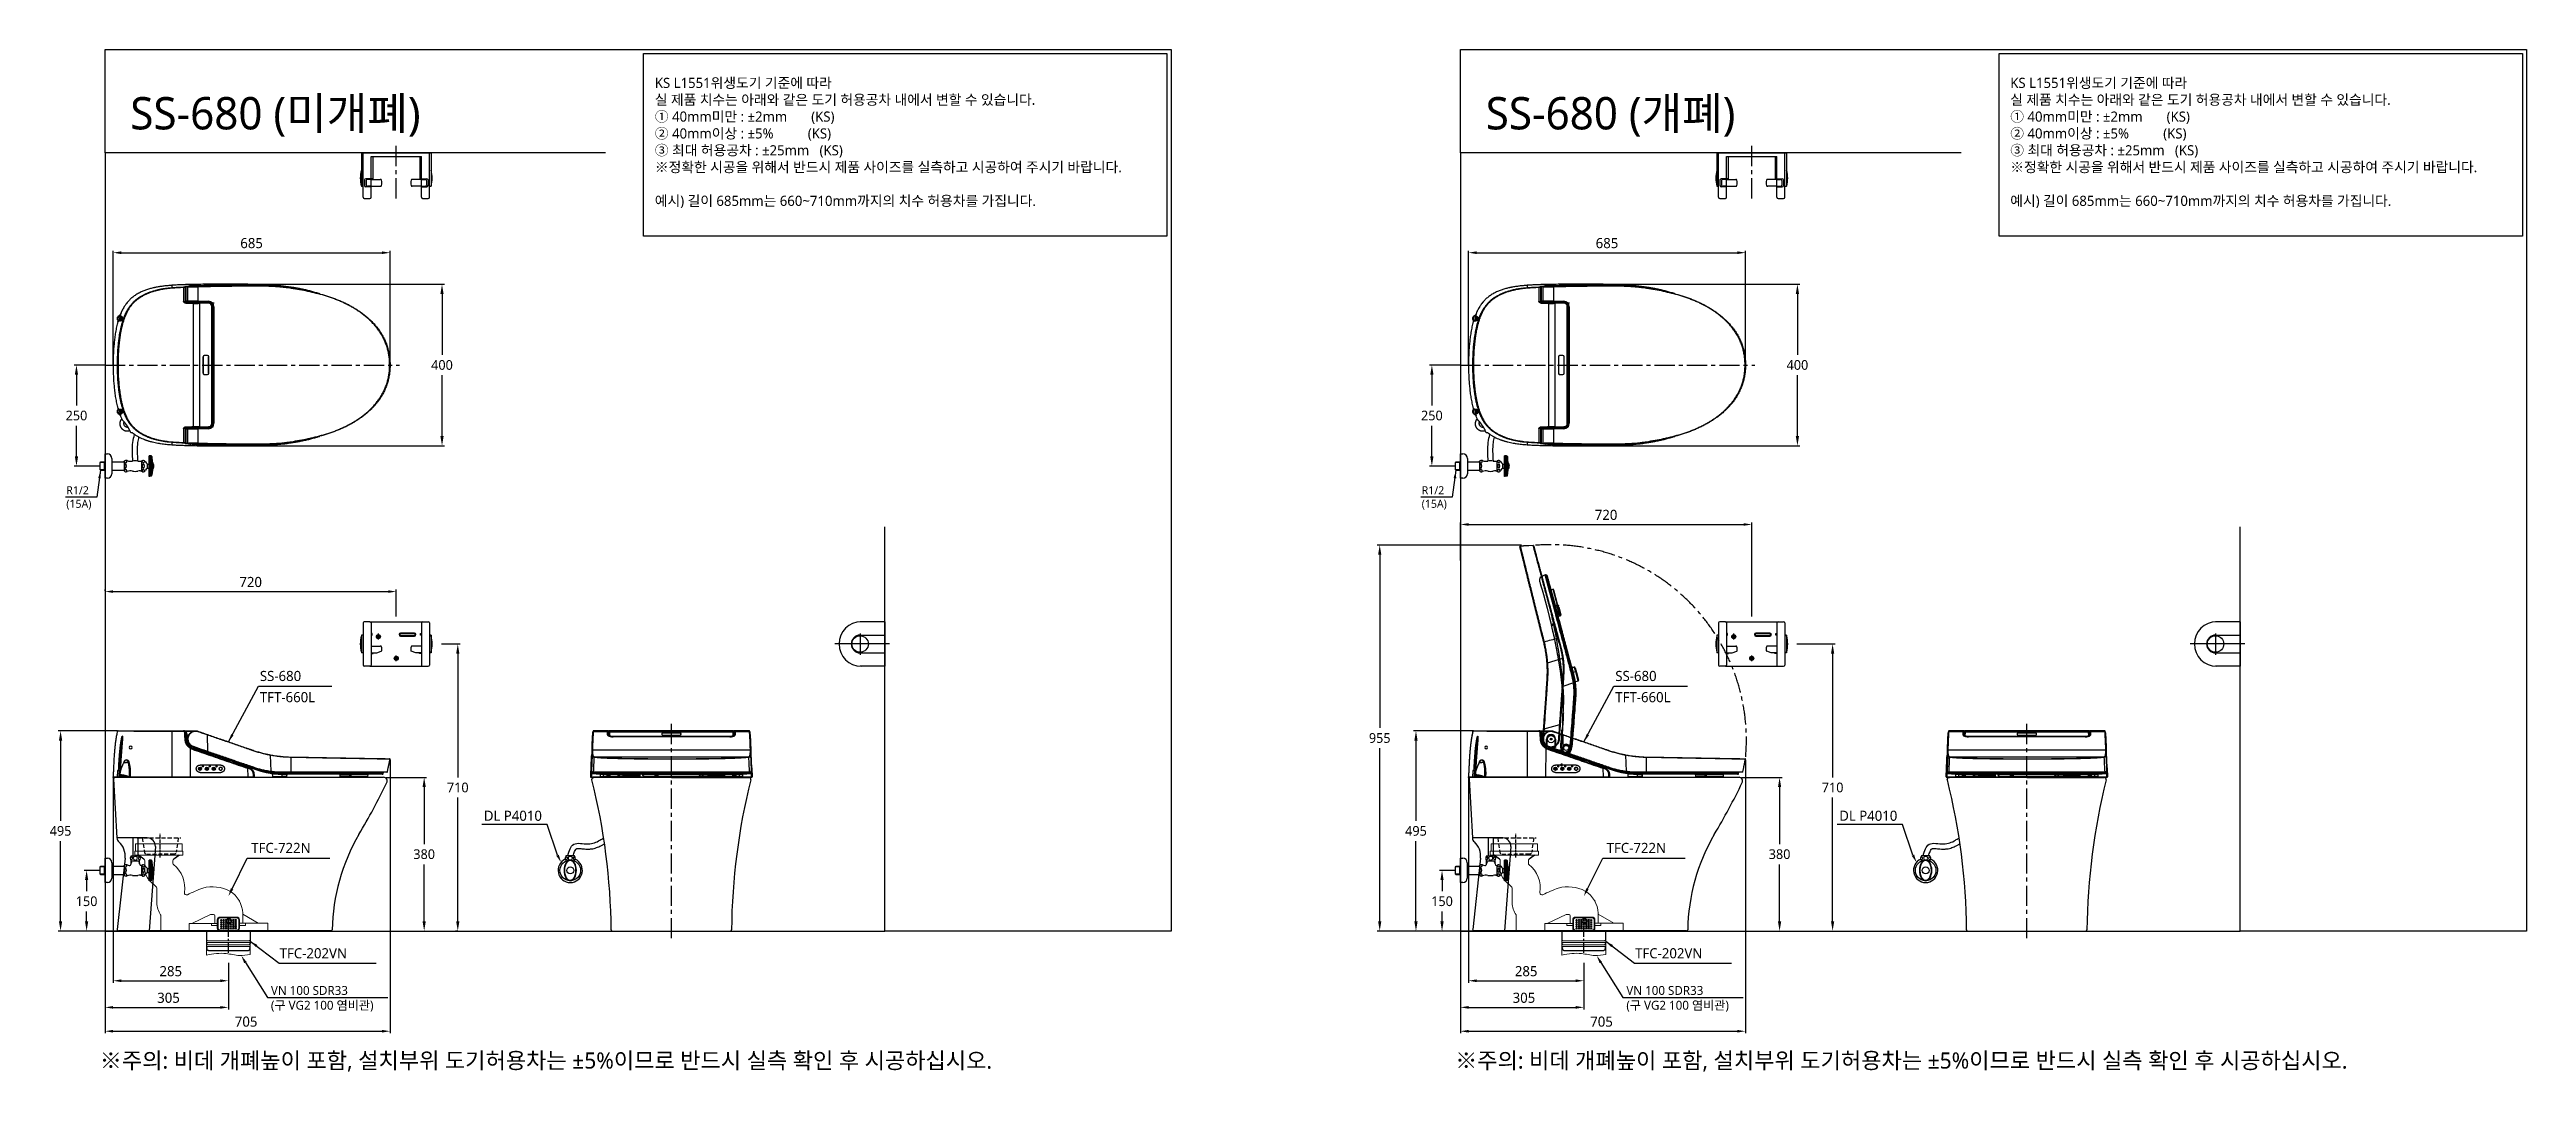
# Model space of a CAD drawing. Extents: x 8541 to 14664, y -60 to 2468.
import ezdxf
from ezdxf.lldxf.tags import DXFTag

# ---------------------------------------------------------------- set-up
doc = ezdxf.new("R2010")
doc.units = 0
doc.header["$LTSCALE"] = 20
doc.header["$MEASUREMENT"] = 0
doc.linetypes.add('CENTER', pattern=[2, 1.25, -0.25, 0.25, -0.25])
doc.linetypes.add('HIDDEN', pattern=[0.375, 0.25, -0.125])
doc.layers.get('0').update_dxf_attribs({"linetype": 'CONTINUOUS'})
doc.layers.get('DEFPOINTS').update_dxf_attribs({"linetype": 'CONTINUOUS'})
for name, color, linetype in [('1', 7, 'CONTINUOUS'), ('2', 2, 'CONTINUOUS'), ('3', 3, 'CONTINUOUS'), ('4', 4, 'CONTINUOUS'), ('6', 6, 'CONTINUOUS'), ('66', 7, 'CONTINUOUS'), ('CEN', 1, 'CENTER'), ('CENTER', 2, 'CENTER')]:
    doc.layers.add(name, color=color, linetype=linetype)
doc.styles.add('GHS', font='romans', dxfattribs={"bigfont": 'ghs'})
doc.styles.add('ROMANS', font='NanumGothic.ttf', dxfattribs={"height": 10.144927})
doc.styles.get("Standard").update_dxf_attribs({"font": 'NanumGothic.ttf'})
tags = doc.linetypes.add('DASHED', pattern=[0.75, 0.5, -0.25]).pattern_tags.tags
tags[6:7] = [DXFTag(74, 4), DXFTag(75, 0), DXFTag(340, '0'), DXFTag(46, 1.0), DXFTag(50, 0.0), DXFTag(44, 0.0), DXFTag(45, 0.0)]
tags[4:5] = [DXFTag(74, 4), DXFTag(75, 0), DXFTag(340, '0'), DXFTag(46, 1.0), DXFTag(50, 0.0), DXFTag(44, 0.0), DXFTag(45, 0.0)]
doc.dimstyles.get("Standard").update_dxf_attribs({"dimtxt": 2.7, "dimasz": 2.5, "dimexe": 1.5, "dimexo": 1.5, "dimgap": 1.5, "dimtad": 1, "dimdec": 0, "dimlfac": 10, "dimzin": 0, "dimdsep": 46, "dimtxsty": 'Standard', "dimcen": 0, "dimclrt": 2, "dimadec": 0, "dimazin": 0, "dimtfac": 1, "dimtdec": 0, "dimtmove": 0, "dimatfit": 3, "dimfxl": 0, "dimtolj": 1, "dimtzin": 0, "dimarcsym": 0})

msp = doc.modelspace()

# ---------------------------------------------------------------- texts
at = {"char_height": 80, "width": 1331.945, "attachment_point": 1, "style": 'GHS'}
for s, insert in [('{\\fNanumGothic|b0|i0|c0|p50;SS-680 (\\fNanumGothic|b0|i0|c129|p50;미개폐)}', (8740.5, 2350.1)), ('{\\fNanumGothic|b0|i0|c0|p50;SS-680 (\\fNanumGothic|b0|i0|c129|p50;개폐)}', (12091, 2350.1))]:
    msp.add_mtext(s, dxfattribs=dict(at, insert=insert))
at = {"layer": '2', "attachment_point": 4, "style": 'ROMANS'}
for s, insert, char_height in [('KS L1551위생도기 기준에 따라 \\P실 제품 치수는 아래와 같은 도기 허용공차 내에서 변할 수 있습니다. \\P① 40mm미만 : ±2mm       (KS) \\P② 40mm이상 : ±5%          (KS)\\P③ 최대 허용공차 : ±25mm   (KS)\\P※정확한 시공을 위해서 반드시 제품 사이즈를 실측하고 시공하여 주시기 바랍니다.\\P\\P예시) 길이 685mm는 660~710mm까지의 치수 허용차를 가집니다.', (10037.1, 2236.6), 25), ('KS L1551위생도기 기준에 따라 \\P실 제품 치수는 아래와 같은 도기 허용공차 내에서 변할 수 있습니다. \\P① 40mm미만 : ±2mm       (KS) \\P② 40mm이상 : ±5%          (KS)\\P③ 최대 허용공차 : ±25mm   (KS)\\P※정확한 시공을 위해서 반드시 제품 사이즈를 실측하고 시공하여 주시기 바랍니다.\\P\\P예시) 길이 685mm는 660~710mm까지의 치수 허용차를 가집니다.', (13387.6, 2236.6), 25), ('R1/2\\P(15A)', (8582.3, 1358.7), 20), ('R1/2\\P(15A)', (11932.8, 1358.7), 20), ('{\\fNanumGothic|b0|i0|c129|p50;SS-680}', (9060.8, 918.1), 25), ('{\\fNanumGothic|b0|i0|c129|p50;SS-680}', (12411.3, 918.1), 25), ('{\\fNanumGothic|b0|i0|c0|p50;D\\fNanumGothic|b0|i0|c129|p50;L P4010}', (9614.5, 572.4), 25), ('{\\fNanumGothic|b0|i0|c0|p50;D\\fNanumGothic|b0|i0|c129|p50;L P4010}', (12965, 572.4), 25), ('{\\fNanumGothic|b0|i0|c129|p50;TFC-722N}', (9039.5, 492.8), 25), ('{\\fNanumGothic|b0|i0|c129|p50;TFC-722N}', (12390, 492.8), 25), ('{\\fNanumGothic|b0|i0|c129|p50;TFC-202VN}', (9109.8, 232.3), 25), ('{\\fNanumGothic|b0|i0|c129|p50;TFC-202VN}', (12460.3, 232.3), 25), ('{\\fNanumGothic|b0|i0|c129|p50;VN 100 SDR33\\P(구 VG2 100 염비관)}', (9088.1, 119.7), 22), ('{\\fNanumGothic|b0|i0|c129|p50;VN 100 SDR33\\P(구 VG2 100 염비관)}', (12438.6, 119.7), 22)]:
    msp.add_mtext(s, dxfattribs=dict(at, insert=insert, char_height=char_height))
at = {"layer": '2', "char_height": 25, "width": 162.5, "attachment_point": 4, "style": 'ROMANS'}
for insert in [(9060.8, 865.7), (12411.3, 865.7)]:
    msp.add_mtext('{\\fNanumGothic|b0|i0|c129|p50;TFT-660L}', dxfattribs=dict(at, insert=insert))
at = {"layer": '3', "color": 1, "char_height": 40, "attachment_point": 1, "style": 'GHS'}
for insert in [(8665.1, -12.8), (12015.6, -12.8)]:
    msp.add_mtext_dynamic_manual_height_columns('{\\fNanumGothic|b0|i0|c129|p50;※주의: 비데 개폐높이 포함, 설치부위 도기허용차는 ±5%이므로 반드시 실측 확인 후 시공하십시오.}', width=2648.262, gutter_width=13.5, heights=[0], dxfattribs=dict(at, insert=insert))

# ---------------------------------------------------------------- blocks, each defined once
blk = doc.blocks.new('*D24')
at = {"color": 3, "lineweight": -2, "ltscale": 10}
for p, q in [((12048.5, 667.1), (12048.5, 159.4)), ((12333.5, 208.8), (12333.5, 159.4)), ((12068.5, 164.4), (12313.5, 164.4))]:
    blk.add_line(p, q, dxfattribs=at)
at = {"color": 3, "ltscale": 10}
for points in [[(12068.5, 167.8), (12068.5, 161.1), (12048.5, 164.4)], [(12313.5, 167.8), (12313.5, 161.1), (12333.5, 164.4)]]:
    blk.add_solid(points, dxfattribs=at)
at = {"layer": 'DEFPOINTS', "color": 0, "ltscale": 10}
for p in [(12048.5, 668.6), (12333.5, 210.3), (12333.5, 164.4)]:
    blk.add_point(p, dxfattribs=at)
at = {"color": 2, "ltscale": 10, "insert": (12191, 188), "char_height": 25, "attachment_point": 5}
blk.add_mtext('\\A1;{\\fNanumGothic|b0|i0|c129|p50;285}', dxfattribs=at)
blk = doc.blocks.new('*D25')
at = {"color": 3, "lineweight": -2}
for p, q in [((12860.2, 997.4), (12954.5, 997.4)), ((12948.5, 973.4), (12948.5, 667.3)), ((12948.5, 311.4), (12948.5, 617.4)), ((12903.1, 287.4), (12954.5, 287.4))]:
    blk.add_line(p, q, dxfattribs=at)
at = {"color": 3}
for points in [[(12944.5, 973.4), (12952.5, 973.4), (12948.5, 997.4)], [(12944.5, 311.4), (12952.5, 311.4), (12948.5, 287.4)]]:
    blk.add_solid(points, dxfattribs=at)
at = {"layer": 'DEFPOINTS', "color": 0}
for p in [(12858.4, 997.4), (12901.3, 287.4), (12948.5, 287.4)]:
    blk.add_point(p, dxfattribs=at)
at = {"color": 2, "insert": (12948.5, 642.4), "char_height": 24, "attachment_point": 5}
blk.add_mtext('\\A1;{\\fNanumGothic|b0|i0|c129|p50;710}', dxfattribs=at)
blk = doc.blocks.new('*D26')
at = {"layer": '1', "color": 3, "lineweight": -2}
for p, q in [((12028.5, 1204.2), (12028.5, 1298)), ((12048.5, 1293), (12728.5, 1293)), ((12748.5, 1065.6), (12748.5, 1298))]:
    blk.add_line(p, q, dxfattribs=at)
at = {"layer": '1', "color": 3}
for points in [[(12048.5, 1296.3), (12048.5, 1289.7), (12028.5, 1293)], [(12728.5, 1296.3), (12728.5, 1289.7), (12748.5, 1293)]]:
    blk.add_solid(points, dxfattribs=at)
at = {"layer": 'DEFPOINTS', "color": 0}
for p in [(12748.5, 1293), (12028.5, 1202.7), (12748.5, 1064.1)]:
    blk.add_point(p, dxfattribs=at)
at = {"layer": '1', "color": 2, "insert": (12388.5, 1316.6), "char_height": 25, "attachment_point": 5}
blk.add_mtext('\\A1;{\\fNanumGothic|b0|i0|c129|p50;720}', dxfattribs=at)
blk = doc.blocks.new('*D22')
at = {"layer": '3', "color": 3, "lineweight": -2}
for p, q in [((12028.5, 264.9), (12028.5, 93.6)), ((12333.5, 199.7), (12333.5, 93.6)), ((12048.5, 98.6), (12313.5, 98.6))]:
    blk.add_line(p, q, dxfattribs=at)
at = {"layer": '3', "color": 3}
for points in [[(12048.5, 101.9), (12048.5, 95.3), (12028.5, 98.6)], [(12313.5, 101.9), (12313.5, 95.3), (12333.5, 98.6)]]:
    blk.add_solid(points, dxfattribs=at)
at = {"layer": 'DEFPOINTS', "color": 0}
for p in [(12028.5, 266.4), (12333.5, 201.2), (12333.5, 98.6)]:
    blk.add_point(p, dxfattribs=at)
at = {"layer": '3', "color": 2, "insert": (12185.5, 122.2), "char_height": 25, "attachment_point": 5}
blk.add_mtext('\\A1;{\\fNanumGothic|b0|i0|c129|p50;305}', dxfattribs=at)
blk = doc.blocks.new('*D23')
at = {"color": 3, "lineweight": -2}
for p, q in [((12014.8, 437.4), (11977, 437.4)), ((11983, 413.4), (11983, 386)), ((11983, 311.4), (11983, 336)), ((12026.7, 287.4), (11977, 287.4))]:
    blk.add_line(p, q, dxfattribs=at)
at = {"color": 3}
for points in [[(11979, 413.4), (11987, 413.4), (11983, 437.4)], [(11979, 311.4), (11987, 311.4), (11983, 287.4)]]:
    blk.add_solid(points, dxfattribs=at)
at = {"layer": 'DEFPOINTS', "color": 0}
for p in [(11983, 437.4), (12016.6, 437.4), (12028.5, 287.4)]:
    blk.add_point(p, dxfattribs=at)
at = {"color": 2, "insert": (11983, 361), "char_height": 24, "attachment_point": 5}
blk.add_mtext('\\A1;{\\fNanumGothic|b0|i0|c129|p50;150}', dxfattribs=at)
blk = doc.blocks.new('*D16')
at = {"color": 3, "lineweight": -2}
for p, q in [((12028.7, 1687.4), (11951.9, 1687.4)), ((11957.9, 1663.4), (11957.9, 1587.4)), ((11957.9, 1461.4), (11957.9, 1537.3)), ((12014.8, 1437.4), (11951.9, 1437.4))]:
    blk.add_line(p, q, dxfattribs=at)
at = {"color": 3}
for points in [[(11953.9, 1663.4), (11961.9, 1663.4), (11957.9, 1687.4)], [(11953.9, 1461.4), (11961.9, 1461.4), (11957.9, 1437.4)]]:
    blk.add_solid(points, dxfattribs=at)
at = {"layer": 'DEFPOINTS', "color": 0}
for p in [(12030.5, 1687.4), (11957.9, 1437.4), (12016.6, 1437.4)]:
    blk.add_point(p, dxfattribs=at)
at = {"color": 2, "insert": (11957.9, 1562.4), "char_height": 24, "attachment_point": 5}
blk.add_mtext('\\A1;{\\fNanumGothic|b0|i0|c129|p50;250}', dxfattribs=at)
blk = doc.blocks.new('BGFB')
at = {"color": 2, "linetype": 'Continuous', "lineweight": 0}
for p, q in [((-57.5, 0), (57.5, 0)), ((-57.5, 0), (-57.5, -18)), ((57.5, 0), (57.5, -18)), ((-59.5, -18), (59.5, -18)), ((-59.5, -18), (-59.5, -28)), ((-59.5, -28), (59.5, -28)), ((-36.9, -38), (-50.8, -28)), ((-34.8, -42.1), (-34.8, -65.3)), ((34.8, -42.1), (34.8, -49.1)), ((36.9, -38.1), (50.8, -28)), ((59.5, -18), (59.5, -28)), ((-24.1, -89.9), (-6.2, -107.6)), ((-5.3, -109.8), (-5.3, -146.3)), ((4.7, -215.9), (4.7, -177.4)), ((127.8, -174.9), (81.1, -197.3)), ((127.8, -174.9), (135.3, -174.9)), ((138.3, -177.9), (138.3, -197.3)), ((151.3, -181.3), (192.3, -181.3)), ((151.3, -183.1), (192.3, -183.1)), ((207.1, -196.8), (207.1, -171.6)), ((207.3, -174.1), (245.6, -196.4)), ((4.7, -215.9), (269.2, -215.9)), ((144.3, -197.3), (75.1, -197.3)), ((75.1, -197.3), (75.1, -215.9)), ((117.8, -240.9), (117.8, -243.9)), ((118.5, -240.4), (118.3, -240.4)), ((118.5, -244.4), (118.3, -244.4)), ((118.5, -240.4), (225.4, -240.4)), ((118.5, -244.4), (225.4, -244.4)), ((130.2, -197.3), (130.2, -202.4)), ((144.3, -202.4), (130.2, -202.4)), ((144.3, -188.3), (144.3, -208.9)), ((146.3, -188.1), (146.3, -208.6)), ((151.3, -213.6), (192.3, -213.6)), ((197.3, -188.1), (197.3, -208.6)), ((199.3, -188.3), (199.3, -208.9)), ((199.3, -196.8), (269.2, -196.8)), ((199.3, -202.4), (213.7, -202.4)), ((213.7, -202.4), (213.7, -196.8)), ((225.9, -240.9), (225.9, -243.9)), ((269.2, -196.8), (269.2, -215.9)), ((120.3, -250.4), (223.3, -250.4)), ((120.6, -254.4), (223, -254.4))]:
    blk.add_line(p, q, dxfattribs=at)
at = {"color": 3, "linetype": 'Continuous', "lineweight": 0}
for p, q in [((117.8, -275.3), (117.8, -215.9)), ((225.9, -273.8), (225.9, -215.9))]:
    blk.add_line(p, q, dxfattribs=at)
at = {"color": 2}
for p, q in [((118.5, -240.4), (118.4, -215.9)), ((118.5, -244.4), (120.6, -244.4)), ((118.6, -250.4), (118.5, -244.4)), ((223, -244.4), (225.2, -244.4)), ((225.2, -240.4), (223.3, -240.4)), ((225.2, -244.4), (225.1, -250.4)), ((225.3, -215.9), (225.2, -240.4)), ((120.3, -250.4), (118.3, -250.4)), ((118.3, -254.4), (120.6, -254.4)), ((118.6, -256.9), (118.6, -254.4)), ((120.4, -263.9), (118.6, -256.9)), ((122.4, -263.9), (120.4, -263.9)), ((122.4, -263.9), (171.8, -263.9)), ((171.8, -263.9), (221.2, -263.9)), ((223.2, -263.9), (221.2, -263.9)), ((223, -254.4), (225.4, -254.4)), ((225.1, -256.9), (223.2, -263.9)), ((225.4, -250.4), (223.3, -250.4)), ((225.1, -254.4), (225.1, -256.9))]:
    blk.add_line(p, q, dxfattribs=at)
blk.add_line((120.3, -240.4), (118.5, -240.4))
at = {"color": 2, "linetype": 'Continuous', "lineweight": 0}
for centre in [(153.8, -188.6), (153.8, -193.6), (153.8, -198.6), (153.8, -203.6), (153.8, -208.6)]:
    blk.add_circle(centre, 1.5, dxfattribs=at)
for centre, radius, start, end in [((-39.8, -42.1), 5, 0.04466, 54.10673), ((39.8, -42.1), 5, 125.8861, 179.75562), ((37.8, -49.1), 3, 179.75562, 231.4151), ((-10.7, -109.9), 74.8, 351.54677, 51.4151), ((1.6, -64.1), 36.4, 181.8849, 225.07334), ((-8.3, -109.8), 3, 0.08945, 45.24079), ((68.2, -121.6), 5, 171.54677, 296.5549), ((239.8, -464.9), 378.8, 110.24375, 116.5549), ((132, -202.9), 96.3, 63.28091, 103.9725), ((140.2, -174), 67, 2.08282, 58.46047), ((52.8, -143.8), 58.1, 182.47622, 213.35345), ((1.7, -177.4), 3, 0, 33.35345), ((135.3, -177.9), 3, 0, 90), ((151.3, -188.3), 7, 90, 180), ((151.3, -188.1), 5, 90, 180), ((192.3, -188.3), 7, 360, 90), ((192.3, -188.1), 5, 0, 90), ((118.3, -240.9), 0.5, 90, 180), ((118.3, -243.9), 0.5, 180, 270), ((151.3, -208.9), 7, 179.73808, 270), ((151.3, -208.6), 5, 180, 270), ((192.3, -208.6), 5, 270, 0), ((192.3, -208.9), 7, 270, 0), ((225.4, -240.9), 0.5, 0, 90), ((225.4, -243.9), 0.5, 270, 360), ((247.1, -193.8), 3, 239.7939, 270), ((118.3, -250.9), 0.5, 90, 180), ((118.3, -253.9), 0.5, 180, 270), ((225.4, -250.9), 0.5, 0, 90), ((225.4, -253.9), 0.5, 270, 0)]:
    blk.add_arc(centre, radius, start, end, dxfattribs=at)
at = {"color": 3, "linetype": 'Continuous', "lineweight": 0}
blk.add_spline([(117.8, -275.3), (166.2, -271.5), (199.4, -276.5), (225.9, -273.8)], degree=3, dxfattribs=at)
at = {"layer": '1', "color": 252, "linetype": 'Continuous'}
for q in [(-50.8, -28), (-50.1, -28.5), (-50.1, -28.5), (-50.1, -28.5)]:
    blk.add_line((-36.9, -38), q, dxfattribs=at)
at = {"layer": '1', "color": 2, "linetype": 'Continuous'}
for centre in [(159.8, -188.6), (159.8, -188.6), (159.8, -193.6), (159.8, -193.6), (159.8, -198.6), (159.8, -198.6), (159.8, -203.6), (159.8, -203.6), (159.8, -208.6), (159.8, -208.6), (165.8, -188.6), (165.8, -188.6), (165.8, -193.6), (165.8, -193.6), (165.8, -198.6), (165.8, -198.6), (165.8, -203.6), (165.8, -203.6), (165.8, -208.6), (165.8, -208.6), (171.8, -188.6), (171.8, -193.6), (171.8, -198.6), (171.8, -203.6), (171.8, -208.6), (171.8, -208.6), (177.8, -188.6), (177.8, -188.6), (177.8, -193.6), (177.8, -193.6), (177.8, -198.6), (177.8, -198.6), (177.8, -203.6), (177.8, -203.6), (177.8, -208.6), (177.8, -208.6), (183.8, -188.6), (183.8, -188.6), (183.8, -193.6), (183.8, -193.6), (183.8, -198.6), (183.8, -198.6), (183.8, -203.6), (183.8, -203.6), (183.8, -208.6), (183.8, -208.6), (189.8, -188.6), (189.8, -188.6), (189.8, -193.6), (189.8, -193.6), (189.8, -198.6), (189.8, -198.6), (189.8, -203.6), (189.8, -203.6), (189.8, -208.6), (189.8, -208.6)]:
    blk.add_circle(centre, 1.5, dxfattribs=at)
at = {"layer": '1', "color": 252, "linetype": 'Continuous'}
for centre in [(171.8, -188.6), (171.8, -193.6), (171.8, -198.6), (171.8, -203.6)]:
    blk.add_circle(centre, 1.5, dxfattribs=at)
for points, degree in [([(50.1, -28.5), (36.9, -38)], 1), ([(50.1, -28.5), (45.7, -31.7), (41.3, -34.8), (36.9, -38)], 3), ([(50.1, -28.5), (36.9, -38)], 1), ([(50.1, -28.5), (45.7, -31.7), (41.3, -34.8), (36.9, -38)], 3), ([(197.9, -139.9), (198.2, -140.5), (198.5, -141), (198.8, -141.6)], 3), ([(197.9, -139.9), (198.2, -140.5), (198.5, -141), (198.8, -141.6)], 3)]:
    blk.add_open_spline(points, degree=degree, dxfattribs=at)
at = {"layer": 'CEN'}
blk.add_line((171.8, -269.9), (171.8, -196.9), dxfattribs=at)
blk = doc.blocks.new('*D17')
at = {"color": 3, "lineweight": -2}
for p, q in [((12058.9, 782.6), (11912.6, 782.6)), ((11918.6, 758.6), (11918.6, 560.1)), ((11918.6, 311.4), (11918.6, 509.9)), ((12082, 287.4), (11912.6, 287.4))]:
    blk.add_line(p, q, dxfattribs=at)
at = {"color": 3}
for points in [[(11914.6, 758.6), (11922.6, 758.6), (11918.6, 782.6)], [(11914.6, 311.4), (11922.6, 311.4), (11918.6, 287.4)]]:
    blk.add_solid(points, dxfattribs=at)
at = {"layer": 'DEFPOINTS', "color": 0}
for p in [(12060.7, 782.6), (11918.6, 287.4), (12083.8, 287.4)]:
    blk.add_point(p, dxfattribs=at)
at = {"color": 2, "insert": (11918.6, 535), "char_height": 24, "attachment_point": 5}
blk.add_mtext('\\A1;{\\fNanumGothic|b0|i0|c129|p50;495}', dxfattribs=at)
blk = doc.blocks.new('*D18')
at = {"color": 3, "lineweight": -2}
for p, q in [((12723.6, 667.4), (12823.4, 667.4)), ((12817.4, 643.4), (12817.4, 502.4)), ((12817.4, 311.4), (12817.4, 452.3)), ((12590.3, 287.4), (12823.4, 287.4))]:
    blk.add_line(p, q, dxfattribs=at)
at = {"color": 3}
for points in [[(12813.4, 643.4), (12821.4, 643.4), (12817.4, 667.4)], [(12813.4, 311.4), (12821.4, 311.4), (12817.4, 287.4)]]:
    blk.add_solid(points, dxfattribs=at)
at = {"layer": 'DEFPOINTS', "color": 0}
for p in [(12721.8, 667.4, 0), (12588.5, 287.4), (12817.4, 287.4)]:
    blk.add_point(p, dxfattribs=at)
at = {"color": 2, "insert": (12817.4, 477.4), "char_height": 24, "attachment_point": 5}
blk.add_mtext('\\A1;{\\fNanumGothic|b0|i0|c129|p50;380}', dxfattribs=at)
blk = doc.blocks.new('*D19')
at = {"color": 3, "lineweight": -2}
for p, q in [((12048.5, 1688.9), (12048.5, 1970.2)), ((12068.5, 1965.2), (12713.1, 1965.2)), ((12733.1, 1688.9), (12733.1, 1970.2))]:
    blk.add_line(p, q, dxfattribs=at)
at = {"color": 3}
for points in [[(12068.5, 1968.5), (12068.5, 1961.8), (12048.5, 1965.2)], [(12713.1, 1968.5), (12713.1, 1961.8), (12733.1, 1965.2)]]:
    blk.add_solid(points, dxfattribs=at)
at = {"layer": 'DEFPOINTS', "color": 0}
for p in [(12733.1, 1965.2), (12048.5, 1687.4), (12733.1, 1687.4)]:
    blk.add_point(p, dxfattribs=at)
at = {"color": 2, "insert": (12390.8, 1988.8), "char_height": 25, "attachment_point": 5}
blk.add_mtext('\\A1;{\\fNanumGothic|b0|i0|c129|p50;685}', dxfattribs=at)
blk = doc.blocks.new('*D20')
at = {"color": 3, "lineweight": -2}
for p, q in [((12311.9, 1887.2), (12867.5, 1887.2)), ((12861.5, 1863.2), (12861.5, 1712.3)), ((12861.5, 1511.5), (12861.5, 1662.4)), ((12311.9, 1487.5), (12867.5, 1487.5))]:
    blk.add_line(p, q, dxfattribs=at)
at = {"color": 3}
for points in [[(12857.5, 1863.2), (12865.5, 1863.2), (12861.5, 1887.2)], [(12857.5, 1511.5), (12865.5, 1511.5), (12861.5, 1487.5)]]:
    blk.add_solid(points, dxfattribs=at)
at = {"layer": 'DEFPOINTS', "color": 0}
for p in [(12310.1, 1887.2), (12310.1, 1487.5), (12861.5, 1487.5)]:
    blk.add_point(p, dxfattribs=at)
at = {"color": 2, "insert": (12861.5, 1687.4), "char_height": 24, "attachment_point": 5}
blk.add_mtext('\\A1;{\\fNanumGothic|b0|i0|c129|p50;400}', dxfattribs=at)
blk = doc.blocks.new('*D21')
at = {"color": 3, "linetype": 'ByBlock', "lineweight": -2}
for p, q in [((12733.1, 711), (12733.1, 34.6)), ((12028.5, 285.9), (12028.5, 34.6)), ((12048.5, 39.6), (12713.1, 39.6))]:
    blk.add_line(p, q, dxfattribs=at)
at = {"color": 3}
for points in [[(12048.5, 42.9), (12048.5, 36.3), (12028.5, 39.6)], [(12713.1, 42.9), (12713.1, 36.3), (12733.1, 39.6)]]:
    blk.add_solid(points, dxfattribs=at)
at = {"layer": 'DEFPOINTS', "color": 0}
for p in [(12733.1, 712.5), (12028.5, 287.4), (12733.1, 39.6)]:
    blk.add_point(p, dxfattribs=at)
at = {"color": 2, "insert": (12377.3, 63.2), "char_height": 25, "attachment_point": 5}
blk.add_mtext('\\A1;{\\fNanumGothic|b0|i0|c129|p50;705}', dxfattribs=at)
blk = doc.blocks.new('A$C28204321')
at = {"color": 7, "linetype": 'Continuous'}
for p, q in [((48.9, 104.8), (49, 64.6)), ((204.1, 54.6), (205.5, 15.2)), ((493.9, 13.3), (496.2, 24.2))]:
    blk.add_line(p, q, dxfattribs=at)
blk.add_arc((20, 94.7), 20, 70.9749, 82.83936, dxfattribs=at)
for centre, major_axis, ratio, start_param, end_param in [((13.8, 76.7), (-0.326, -0.945), 0.033936, 4.671245, 6.283185), ((26.2, 112.6), (0.326, 0.945), 0.030299, 0, 1.5284), ((49, 64.6), (-0.326, -0.945), 0.02373, 4.667723, 6.283185), ((48.9, 104.8), (0.326, 0.945), 0.023743, 0, 1.526138), ((204.1, 54.6), (0.188, 0.982), 0.038776, 4.76829, 6.283185), ((230.3, 13.5), (0, 1), 0.096394, 3.141593, 4.75989), ((492.9, 13.5), (0, 1), 1, 3.141593, 4.502949), ((499.6, 44.9), (0.017, 1), 1, 4.520403, 6.283186)]:
    blk.add_ellipse(centre, major_axis=major_axis, ratio=ratio, start_param=start_param, end_param=end_param, dxfattribs=at)
for points, knots in [([(13.5, 75.8), (12.9, 76), (12.3, 76.2), (11.1, 76.8), (10.5, 77.1), (9.4, 77.7), (8.8, 78.1), (8.2, 78.6), (8, 78.7), (7.8, 78.8), (7.6, 78.9), (7.6, 79), (7.2, 79.3), (7, 79.5), (6.3, 80.1), (5.8, 80.6), (4.9, 81.5), (4.5, 82), (3.9, 82.8), (3.7, 83.1), (3.4, 83.5), (3.3, 83.6), (3.2, 83.9), (3.1, 84), (2.6, 84.7), (2.3, 85.3), (1.7, 86.5), (1.5, 87.1), (1, 88.3), (0.8, 88.9), (0.6, 89.7), (0.6, 89.9), (0.5, 90.1), (0.5, 90.2), (0.5, 90.4), (0.4, 90.8), (0.3, 91.2), (0.2, 92.1), (0, 93.4), (0, 94.7), (0, 95.7), (0.1, 96), (0.1, 96.5), (0.1, 96.7), (0.1, 96.9), (0.2, 97), (0.2, 97.2), (0.2, 97.3), (0.3, 98), (0.4, 98.6), (0.7, 99.9), (0.9, 100.5), (1.3, 101.8), (1.5, 102.4), (1.9, 103.1), (1.9, 103.1), (2, 103.3), (2, 103.3), (2.1, 103.6), (2.3, 104), (2.6, 104.4), (3.1, 105.3), (3.8, 106.4), (4.6, 107.4), (5.2, 108.1), (5.5, 108.4), (5.7, 108.7), (5.8, 108.7), (5.9, 108.9), (6, 108.9), (6.2, 109.1), (6.3, 109.2), (6.9, 109.8), (7.4, 110.2), (8.4, 111), (8.9, 111.3), (10.1, 112), (10.6, 112.3), (11.3, 112.7), (11.4, 112.7), (11.5, 112.8), (11.8, 112.9), (12, 113), (12.4, 113.2), (12.7, 113.3), (13.7, 113.6), (14.3, 113.8), (15.5, 114.2), (16.2, 114.3), (17.1, 114.5), (17.5, 114.5), (18, 114.6), (18.1, 114.6), (18.5, 114.6), (18.6, 114.6), (19.1, 114.6), (19.4, 114.7), (19.9, 114.7), (20.1, 114.7), (20.4, 114.7), (20.6, 114.7), (21.4, 114.6), (22.1, 114.6), (23.4, 114.4), (24, 114.3), (25.3, 114), (25.9, 113.8), (26.5, 113.6)], [0, 0, 0, 0, 0.03125, 0.03125, 0.0625, 0.0625, 0.09375, 0.09375, 0.101563, 0.105469, 0.105469, 0.109375, 0.109375, 0.125, 0.125, 0.15625, 0.15625, 0.1875, 0.1875, 0.203125, 0.203125, 0.210938, 0.210938, 0.21875, 0.21875, 0.25, 0.25, 0.28125, 0.28125, 0.3125, 0.3125, 0.320313, 0.320313, 0.324219, 0.324219, 0.328125, 0.34375, 0.34375, 0.375, 0.40625, 0.40625, 0.421875, 0.421875, 0.429688, 0.429688, 0.433594, 0.433594, 0.4375, 0.4375, 0.46875, 0.46875, 0.5, 0.5, 0.53125, 0.53125, 0.535156, 0.535156, 0.539063, 0.539063, 0.546875, 0.5625, 0.5625, 0.59375, 0.625, 0.625, 0.640625, 0.640625, 0.644531, 0.644531, 0.648438, 0.648438, 0.65625, 0.65625, 0.6875, 0.6875, 0.71875, 0.71875, 0.75, 0.75, 0.753906, 0.753906, 0.757813, 0.765625, 0.765625, 0.78125, 0.78125, 0.8125, 0.8125, 0.84375, 0.84375, 0.859375, 0.859375, 0.867188, 0.867188, 0.875, 0.875, 0.890625, 0.890625, 0.898437, 0.898437, 0.90625, 0.90625, 0.9375, 0.9375, 0.96875, 0.96875, 1, 1, 1, 1]), ([(26.2, 112.7), (25.6, 112.9), (25, 113.1), (23.8, 113.3), (23.2, 113.5), (22, 113.6), (21.3, 113.7), (20.6, 113.7), (20.4, 113.7), (20.1, 113.7), (19.9, 113.7), (19.5, 113.7), (19.1, 113.7), (18.7, 113.7), (18.5, 113.7), (18.2, 113.6), (18, 113.6), (17.6, 113.6), (17.3, 113.5), (16.3, 113.4), (15.7, 113.2), (14.5, 112.9), (14, 112.7), (13.1, 112.4), (12.8, 112.3), (12.4, 112.1), (12.1, 112), (11.9, 111.9), (11.8, 111.8), (11.7, 111.8), (11.1, 111.5), (10.5, 111.2), (9.5, 110.6), (9, 110.2), (8, 109.5), (7.5, 109.1), (6.9, 108.5), (6.8, 108.4), (6.7, 108.2), (6.6, 108.2), (6.5, 108.1), (6.2, 107.8), (6, 107.5), (5.3, 106.8), (4.6, 105.8), (3.9, 104.8), (3.4, 104), (3.3, 103.7), (3, 103.3), (3, 103.2), (2.9, 103), (2.8, 102.9), (2.8, 102.8), (2.7, 102.7), (2.4, 102), (2.2, 101.5), (1.8, 100.3), (1.6, 99.7), (1.4, 98.5), (1.2, 97.9), (1.1, 97.2), (1.1, 97.1), (1.1, 97), (1.1, 96.9), (1.1, 96.6), (1.1, 96.5), (1, 96), (1, 95.7), (1, 94.8), (1, 93.5), (1.1, 92.3), (1.3, 91.4), (1.3, 91.1), (1.4, 90.7), (1.4, 90.6), (1.5, 90.5), (1.5, 90.4), (1.5, 90.2), (1.6, 90), (1.8, 89.3), (2, 88.7), (2.4, 87.5), (2.6, 86.9), (3.2, 85.8), (3.5, 85.3), (3.9, 84.6), (4, 84.5), (4.1, 84.2), (4.4, 83.8), (4.7, 83.5), (5.2, 82.7), (5.6, 82.2), (6.5, 81.3), (6.9, 80.9), (7.6, 80.3), (7.9, 80.1), (8.2, 79.8), (8.2, 79.8), (8.4, 79.7), (8.5, 79.5), (8.7, 79.4), (9.4, 78.9), (9.9, 78.6), (10.9, 78), (11.5, 77.7), (12.6, 77.2), (13.2, 77), (13.8, 76.7)], [0, 0, 0, 0, 0.03125, 0.03125, 0.0625, 0.0625, 0.09375, 0.09375, 0.101562, 0.101562, 0.109375, 0.109375, 0.125, 0.125, 0.132812, 0.132812, 0.140625, 0.140625, 0.15625, 0.15625, 0.1875, 0.1875, 0.21875, 0.21875, 0.234375, 0.234375, 0.242187, 0.246094, 0.246094, 0.25, 0.25, 0.28125, 0.28125, 0.3125, 0.3125, 0.34375, 0.34375, 0.351562, 0.351562, 0.355469, 0.355469, 0.359375, 0.375, 0.375, 0.40625, 0.4375, 0.4375, 0.453125, 0.453125, 0.460937, 0.460937, 0.464844, 0.464844, 0.46875, 0.46875, 0.5, 0.5, 0.53125, 0.53125, 0.5625, 0.5625, 0.566406, 0.566406, 0.570312, 0.570312, 0.578125, 0.578125, 0.59375, 0.59375, 0.625, 0.65625, 0.65625, 0.671875, 0.671875, 0.675781, 0.675781, 0.679688, 0.679688, 0.6875, 0.6875, 0.71875, 0.71875, 0.75, 0.75, 0.78125, 0.78125, 0.789063, 0.789063, 0.796875, 0.8125, 0.8125, 0.84375, 0.84375, 0.875, 0.875, 0.890625, 0.890625, 0.894531, 0.894531, 0.898438, 0.90625, 0.90625, 0.9375, 0.9375, 0.96875, 0.96875, 1, 1, 1, 1]), ([(48.7, 63.6), (42.8, 65.6), (36.9, 67.7), (28.2, 70.7), (25.2, 71.7), (19.4, 73.7), (16.4, 74.7), (13.5, 75.8)], [0, 0, 0, 0, 0.5, 0.5, 0.75, 0.75, 1, 1, 1, 1]), ([(13.8, 76.7), (16.7, 75.7), (19.7, 74.7), (25.5, 72.7), (28.5, 71.7), (37.3, 68.7), (43.1, 66.6), (49, 64.6)], [0, 0, 0, 0, 0.25, 0.25, 0.5, 0.5, 1, 1, 1, 1]), ([(30.3, 112.3), (33.9, 111), (37.5, 109.8), (44.6, 107.3), (48.2, 106.1), (51.8, 104.9)], [0, 0, 0, 0, 0.5, 0.5, 1, 1, 1, 1]), ([(165.1, 23.5), (163.9, 23.9), (162.7, 24.3), (160.3, 25.1), (159, 25.6), (155.4, 26.8), (153, 27.7), (149.3, 28.9), (148.1, 29.3), (145.7, 30.2), (144.5, 30.6), (140.9, 31.8), (138.4, 32.7), (131.1, 35.2), (126.3, 36.9), (116.6, 40.2), (111.7, 41.9), (102, 45.2), (97.2, 46.9), (87.5, 50.2), (82.6, 51.9), (68.1, 56.9), (58.4, 60.3), (48.7, 63.6)], [0, 0, 0, 0, 0.03125, 0.03125, 0.0625, 0.0625, 0.125, 0.125, 0.15625, 0.15625, 0.1875, 0.1875, 0.25, 0.25, 0.375, 0.375, 0.5, 0.5, 0.625, 0.625, 0.75, 0.75, 1, 1, 1, 1]), ([(161.9, 65.9), (159.5, 66.7), (157.2, 67.5), (152.5, 69.1), (150.1, 70), (143.1, 72.4), (138.3, 74), (128.9, 77.3), (124.2, 78.9), (114.8, 82.1), (110.1, 83.7), (100.7, 87), (96, 88.6), (86.6, 91.9), (81.9, 93.5), (67.8, 98.3), (58.3, 101.6), (48.9, 104.8)], [0, 0, 0, 0, 0.0625, 0.0625, 0.125, 0.125, 0.25, 0.25, 0.375, 0.375, 0.5, 0.5, 0.625, 0.625, 0.75, 0.75, 1, 1, 1, 1]), ([(49, 64.6), (58.7, 61.3), (68.4, 57.9), (83, 52.9), (87.8, 51.2), (97.5, 47.9), (102.4, 46.2), (112.1, 42.9), (116.9, 41.2), (126.6, 37.8), (131.5, 36.2), (138.8, 33.7), (141.2, 32.8), (144.8, 31.6), (146, 31.2), (148.5, 30.3), (149.7, 29.9), (153.3, 28.6), (155.7, 27.8), (159.4, 26.6), (160.6, 26.1), (163, 25.3), (164.2, 24.9), (165.5, 24.5)], [0, 0, 0, 0, 0.25, 0.25, 0.375, 0.375, 0.5, 0.5, 0.625, 0.625, 0.75, 0.75, 0.8125, 0.8125, 0.84375, 0.84375, 0.875, 0.875, 0.9375, 0.9375, 0.96875, 0.96875, 1, 1, 1, 1]), ([(49.3, 105.7), (58.7, 102.5), (68.1, 99.2), (82.2, 94.4), (86.9, 92.8), (96.3, 89.5), (101, 87.9), (110.4, 84.6), (119.8, 81.4), (129.2, 78.1), (138.7, 74.9), (143.4, 73.3), (150.4, 70.8), (152.8, 70), (157.5, 68.4), (159.8, 67.6), (162.2, 66.8)], [0, 0, 0, 0, 0.25, 0.25, 0.375, 0.375, 0.5, 0.5, 0.625, 0.75, 0.75, 0.875, 0.875, 0.9375, 0.9375, 1, 1, 1, 1]), ([(162.2, 66.8), (162.2, 66.8), (162.2, 66.8), (162.2, 66.8), (162.2, 66.7), (162.2, 66.7), (162.1, 66.7), (162.1, 66.6), (162.1, 66.6), (162.1, 66.5), (162.1, 66.4), (162, 66.3), (162, 66.3), (162, 66.2), (162, 66.1), (161.9, 66), (161.9, 66), (161.9, 65.9)], [0, 0, 0, 0, 0.125, 0.125, 0.25, 0.25, 0.375, 0.375, 0.5, 0.5, 0.625, 0.625, 0.75, 0.75, 0.875, 0.875, 1, 1, 1, 1]), ([(204.1, 54.6), (202.3, 55), (200.5, 55.3), (197.9, 55.9), (197, 56.1), (195.2, 56.5), (194.3, 56.7), (191.6, 57.3), (189.9, 57.7), (186.3, 58.6), (184.6, 59), (179.3, 60.5), (175.8, 61.5), (168.8, 63.6), (165.3, 64.7), (161.9, 65.9)], [0, 0, 0, 0, 0.125, 0.125, 0.1875, 0.1875, 0.25, 0.25, 0.375, 0.375, 0.5, 0.5, 0.75, 0.75, 1, 1, 1, 1]), ([(162.2, 66.8), (165.6, 65.6), (169.1, 64.5), (176, 62.4), (179.5, 61.4), (184.8, 60), (186.5, 59.5), (190.1, 58.6), (191.8, 58.2), (194.5, 57.6), (195.4, 57.4), (197.1, 57), (198, 56.8), (200.7, 56.3), (202.5, 55.9), (204.3, 55.6)], [0, 0, 0, 0, 0.25, 0.25, 0.5, 0.5, 0.625, 0.625, 0.75, 0.75, 0.8125, 0.8125, 0.875, 0.875, 1, 1, 1, 1]), ([(205.3, 14.1), (203.6, 14.3), (201.9, 14.6), (199.4, 15), (198.5, 15.1), (196.8, 15.4), (196, 15.5), (191.7, 16.3), (188.3, 17), (181.6, 18.5), (178.3, 19.4), (171.7, 21.3), (168.4, 22.3), (165.1, 23.5)], [0, 0, 0, 0, 0.125, 0.125, 0.1875, 0.1875, 0.25, 0.25, 0.5, 0.5, 0.75, 0.75, 1, 1, 1, 1]), ([(165.5, 24.5), (168.7, 23.3), (172, 22.3), (178.6, 20.4), (181.9, 19.5), (188.6, 18), (192, 17.3), (196.2, 16.6), (197, 16.4), (198.7, 16.1), (199.6, 16), (202.1, 15.6), (203.8, 15.4), (205.5, 15.2)], [0, 0, 0, 0, 0.25, 0.25, 0.5, 0.5, 0.75, 0.75, 0.8125, 0.8125, 0.875, 0.875, 1, 1, 1, 1]), ([(256.3, 49.2), (254.1, 49.3), (251.9, 49.3), (249.2, 49.4), (248.7, 49.5), (247.6, 49.5), (246, 49.6), (244.3, 49.7), (238.9, 50), (234.5, 50.4), (229.1, 50.9), (228, 51), (226.4, 51.2), (225.8, 51.3), (224.7, 51.4), (223.1, 51.6), (221.5, 51.8), (219.3, 52.1), (218.2, 52.3), (214.9, 52.8), (212.8, 53.1), (208.4, 53.8), (206.3, 54.2), (204.1, 54.6)], [0, 0, 0, 0, 0.125, 0.125, 0.15625, 0.15625, 0.1875, 0.25, 0.25, 0.5, 0.5, 0.5625, 0.5625, 0.59375, 0.59375, 0.625, 0.6875, 0.6875, 0.75, 0.75, 0.875, 0.875, 1, 1, 1, 1]), ([(204.3, 55.6), (206.4, 55.2), (208.6, 54.8), (212.9, 54), (215, 53.7), (218.3, 53.2), (219.3, 53.1), (221.5, 52.8), (223.1, 52.6), (224.8, 52.4), (225.8, 52.2), (226.4, 52.2), (228, 52), (229.1, 51.9), (234.5, 51.3), (238.8, 51), (244.2, 50.6), (245.9, 50.5), (247.5, 50.5), (248.6, 50.4), (249.1, 50.4), (251.8, 50.3), (254, 50.2), (256.2, 50.2)], [0, 0, 0, 0, 0.125, 0.125, 0.25, 0.25, 0.3125, 0.3125, 0.375, 0.40625, 0.40625, 0.4375, 0.4375, 0.5, 0.5, 0.75, 0.75, 0.8125, 0.84375, 0.84375, 0.875, 0.875, 1, 1, 1, 1]), ([(205.5, 15.2), (205.5, 15.1), (205.5, 15), (205.5, 14.9), (205.5, 14.8), (205.5, 14.7), (205.5, 14.6), (205.4, 14.5), (205.4, 14.5), (205.4, 14.4), (205.4, 14.3), (205.4, 14.2), (205.4, 14.2), (205.4, 14.2), (205.4, 14.1), (205.3, 14.1), (205.3, 14.1), (205.3, 14.1)], [0, 0, 0, 0, 0.125, 0.125, 0.25, 0.25, 0.375, 0.375, 0.5, 0.5, 0.625, 0.625, 0.75, 0.75, 0.875, 0.875, 1, 1, 1, 1]), ([(230.3, 12.5), (228.2, 12.5), (226.1, 12.6), (223, 12.7), (222, 12.7), (219.9, 12.8), (218.9, 12.9), (215.7, 13.1), (213.7, 13.2), (209.5, 13.6), (207.4, 13.8), (205.3, 14.1)], [0, 0, 0, 0, 0.25, 0.25, 0.375, 0.375, 0.5, 0.5, 0.75, 0.75, 1, 1, 1, 1]), ([(205.5, 15.2), (206, 15.1), (206.6, 15), (207.6, 14.9), (208.1, 14.8), (209.7, 14.7), (210.7, 14.6), (213.8, 14.3), (215.9, 14.1), (219, 13.9), (220, 13.9), (222.1, 13.8), (223.1, 13.7), (226.3, 13.6), (228.3, 13.6), (230.4, 13.6)], [0, 0, 0, 0, 0.0625, 0.0625, 0.125, 0.125, 0.25, 0.25, 0.5, 0.5, 0.625, 0.625, 0.75, 0.75, 1, 1, 1, 1]), ([(256.1, 12.5), (254, 12.5), (251.8, 12.5), (247.5, 12.5), (245.4, 12.5), (238.9, 12.5), (234.6, 12.5), (230.3, 12.5)], [0, 0, 0, 0, 0.25, 0.25, 0.5, 0.5, 1, 1, 1, 1]), ([(230.4, 13.6), (232.6, 13.6), (234.7, 13.6), (239.1, 13.6), (241.2, 13.6), (245.5, 13.6), (247.7, 13.6), (252, 13.6), (254.1, 13.6), (256.3, 13.6)], [0, 0, 0, 0, 0.25, 0.25, 0.5, 0.5, 0.75, 0.75, 1, 1, 1, 1]), ([(256.3, 13.6), (256.3, 13.5), (256.3, 13.5), (256.3, 13.3), (256.3, 13.3), (256.3, 13.1), (256.3, 13.1), (256.3, 13), (256.3, 12.9), (256.2, 12.8), (256.2, 12.8), (256.2, 12.7), (256.2, 12.7), (256.2, 12.6), (256.2, 12.6), (256.2, 12.6), (256.2, 12.5), (256.1, 12.5)], [0, 0, 0, 0, 0.125, 0.125, 0.25, 0.25, 0.375, 0.375, 0.5, 0.5, 0.625, 0.625, 0.75, 0.75, 0.875, 0.875, 1, 1, 1, 1]), ([(492.9, 12.5), (492.9, 12.5), (492.9, 12.5), (492.6, 12.5), (492.3, 12.5), (492, 12.5), (491.8, 12.5), (491.3, 12.5), (491.1, 12.5), (490.7, 12.5), (490.7, 12.5), (490.6, 12.5), (490.5, 12.5), (490.2, 12.5), (490, 12.5), (489.4, 12.5), (489.1, 12.5), (488.2, 12.5), (487.8, 12.5), (486.8, 12.5), (485.8, 12.5), (484.1, 12.5), (482.9, 12.5), (481.6, 12.5), (480.9, 12.5), (479.5, 12.5), (478, 12.5), (475.6, 12.5), (473.9, 12.5), (472.8, 12.5), (472.6, 12.5), (472.1, 12.5), (471.9, 12.5), (471.2, 12.5), (470.7, 12.5), (469.3, 12.5), (468.3, 12.5), (466.4, 12.5), (464.4, 12.5), (462.3, 12.5), (460.1, 12.5), (459, 12.5), (455.7, 12.5), (453.4, 12.5), (448.6, 12.5), (446.1, 12.5), (442.3, 12.5), (441, 12.5), (439.4, 12.5), (439.1, 12.5), (438.6, 12.5), (438.4, 12.5), (438.1, 12.5), (437.3, 12.5), (436.4, 12.5), (434.5, 12.5), (433.1, 12.5), (430.4, 12.5), (429.1, 12.5), (424.9, 12.5), (419.4, 12.5), (413.7, 12.5), (407.9, 12.5), (405, 12.5), (399.1, 12.5), (396.2, 12.5), (390.2, 12.5), (387.1, 12.5), (381, 12.5), (378, 12.5), (368.7, 12.5), (362.4, 12.5), (349.6, 12.5), (343.1, 12.5), (335.8, 12.5), (335, 12.5), (333.7, 12.5), (333.3, 12.5), (332.5, 12.5), (330.5, 12.5), (328.4, 12.5), (323.5, 12.5), (320.1, 12.5), (313.5, 12.5), (310.2, 12.5), (303.5, 12.5), (300.2, 12.5), (293.5, 12.5), (290.1, 12.5), (283.4, 12.5), (280, 12.5), (269.8, 12.5), (263, 12.5), (256.1, 12.5)], [0, 0, 0, 0, 0.015625, 0.03125, 0.046875, 0.046875, 0.0625, 0.0625, 0.078125, 0.078125, 0.080078, 0.080078, 0.082031, 0.085938, 0.09375, 0.09375, 0.109375, 0.109375, 0.125, 0.125, 0.140625, 0.15625, 0.171875, 0.171875, 0.1875, 0.1875, 0.203125, 0.21875, 0.234375, 0.234375, 0.238281, 0.238281, 0.242188, 0.242188, 0.25, 0.25, 0.265625, 0.265625, 0.28125, 0.296875, 0.296875, 0.3125, 0.3125, 0.34375, 0.34375, 0.375, 0.375, 0.390625, 0.390625, 0.394531, 0.394531, 0.396484, 0.396484, 0.398438, 0.40625, 0.40625, 0.421875, 0.421875, 0.4375, 0.4375, 0.46875, 0.5, 0.5, 0.53125, 0.53125, 0.5625, 0.5625, 0.59375, 0.59375, 0.625, 0.625, 0.6875, 0.6875, 0.75, 0.75, 0.757813, 0.757813, 0.761719, 0.761719, 0.765625, 0.78125, 0.78125, 0.8125, 0.8125, 0.84375, 0.84375, 0.875, 0.875, 0.90625, 0.90625, 0.9375, 0.9375, 1, 1, 1, 1]), ([(256.2, 50.2), (256.2, 50.2), (256.2, 50.2), (256.2, 50.1), (256.2, 50.1), (256.2, 50.1), (256.2, 50.1), (256.2, 50), (256.2, 49.9), (256.3, 49.9), (256.3, 49.8), (256.3, 49.7), (256.3, 49.7), (256.3, 49.5), (256.3, 49.5), (256.3, 49.4), (256.3, 49.3), (256.3, 49.2)], [0, 0, 0, 0, 0.125, 0.125, 0.25, 0.25, 0.375, 0.375, 0.5, 0.5, 0.625, 0.625, 0.75, 0.75, 0.875, 0.875, 1, 1, 1, 1]), ([(256.3, 50.2), (270.2, 49.9), (284.1, 49.7), (301.3, 49.4), (304.7, 49.3), (311.6, 49.2), (315, 49.2), (321.8, 49), (325.3, 49), (329.5, 48.9), (330.8, 48.9), (332.1, 48.9), (332.9, 48.8), (333.3, 48.8), (335.4, 48.8), (337.1, 48.8), (345.6, 48.6), (352.2, 48.5), (362.1, 48.3), (365.4, 48.3), (372, 48.2), (375.2, 48.1), (381.6, 48), (384.8, 47.9), (391.2, 47.8), (394.3, 47.8), (400.5, 47.7), (403.6, 47.6), (407.1, 47.5), (407.5, 47.5), (408.2, 47.5), (409.4, 47.5), (412, 47.5), (414.3, 47.4), (418.8, 47.3), (421.7, 47.3), (427.5, 47.2), (430.3, 47.1), (435.9, 47), (438.7, 47), (444, 46.9), (446.7, 46.9), (449.6, 46.8), (449.9, 46.8), (450.6, 46.8), (450.9, 46.8), (451.8, 46.8), (452.5, 46.8), (454.4, 46.7), (455.6, 46.7), (459.3, 46.6), (461.7, 46.6), (464.5, 46.5), (465.2, 46.5), (465.9, 46.5), (466.2, 46.5), (466.4, 46.5), (466.8, 46.5), (468.2, 46.5), (470.6, 46.4), (473.7, 46.4), (475.6, 46.3), (477.5, 46.3), (479.3, 46.3), (482, 46.2), (484.4, 46.2), (485.9, 46.2), (487.4, 46.1), (488.8, 46.1), (490, 46.1), (490.8, 46.1), (491, 46.1), (491.2, 46.1), (491.3, 46.1), (491.4, 46.1), (491.8, 46.1), (492.1, 46.1), (493, 46), (493.5, 46), (494.4, 46), (494.9, 46), (495.7, 46), (496.5, 46), (497.5, 46), (498, 46), (498.5, 45.9), (498.9, 45.9), (499.3, 45.9), (499.6, 45.9), (499.6, 45.9), (499.6, 45.9)], [0, 0, 0, 0, 0.125, 0.125, 0.15625, 0.15625, 0.1875, 0.1875, 0.21875, 0.21875, 0.226563, 0.230469, 0.230469, 0.234375, 0.234375, 0.25, 0.25, 0.3125, 0.3125, 0.34375, 0.34375, 0.375, 0.375, 0.40625, 0.40625, 0.4375, 0.4375, 0.46875, 0.46875, 0.472656, 0.472656, 0.476563, 0.484375, 0.5, 0.5, 0.53125, 0.53125, 0.5625, 0.5625, 0.59375, 0.59375, 0.625, 0.625, 0.628906, 0.628906, 0.632813, 0.632813, 0.640625, 0.640625, 0.65625, 0.65625, 0.6875, 0.6875, 0.695313, 0.697266, 0.697266, 0.699219, 0.699219, 0.703125, 0.71875, 0.734375, 0.75, 0.75, 0.765625, 0.78125, 0.796875, 0.8125, 0.8125, 0.828125, 0.84375, 0.84375, 0.847656, 0.847656, 0.849609, 0.849609, 0.851563, 0.859375, 0.859375, 0.875, 0.875, 0.890625, 0.890625, 0.90625, 0.921875, 0.9375, 0.9375, 0.953125, 0.96875, 0.984375, 1, 1, 1, 1]), ([(256.3, 50.2), (256.3, 50.2), (256.3, 50.2), (256.3, 50.1), (256.3, 50.1), (256.4, 50.1), (256.4, 50.1), (256.4, 50), (256.4, 49.9), (256.4, 49.9), (256.4, 49.8), (256.4, 49.7), (256.4, 49.7), (256.4, 49.5), (256.4, 49.5), (256.4, 49.4), (256.4, 49.3), (256.4, 49.2)], [0, 0, 0, 0, 0.125, 0.125, 0.25, 0.25, 0.375, 0.375, 0.5, 0.5, 0.625, 0.625, 0.75, 0.75, 0.875, 0.875, 1, 1, 1, 1]), ([(256.3, 13.6), (263.2, 13.6), (270, 13.6), (280.2, 13.6), (283.6, 13.6), (290.4, 13.6), (293.8, 13.6), (300.5, 13.6), (303.9, 13.6), (310.6, 13.6), (313.9, 13.6), (320.6, 13.6), (323.9, 13.5), (328.8, 13.5), (330.9, 13.5), (333, 13.5), (333.8, 13.5), (334.2, 13.5), (335.4, 13.5), (336.3, 13.5), (343.6, 13.5), (350.1, 13.5), (362.9, 13.5), (369.3, 13.5), (378.6, 13.5), (381.7, 13.5), (387.8, 13.5), (390.8, 13.5), (396.9, 13.5), (399.8, 13.4), (405.7, 13.4), (408.7, 13.4), (414.4, 13.4), (417.3, 13.4), (423, 13.4), (425.7, 13.4), (429.9, 13.4), (432.6, 13.4), (435.3, 13.4), (437.3, 13.4), (437.9, 13.4), (438.9, 13.4), (439.3, 13.4), (439.9, 13.4), (441.6, 13.4), (443.2, 13.4), (447, 13.4), (449.5, 13.4), (454.2, 13.4), (456.6, 13.4), (459.9, 13.4), (461, 13.4), (463.2, 13.4), (465.3, 13.4), (467.3, 13.4), (469.3, 13.4), (470.2, 13.4), (471.6, 13.4), (472.1, 13.4), (472.7, 13.4), (472.8, 13.4), (473, 13.4), (473.1, 13.4), (473.5, 13.4), (474.6, 13.4), (476.5, 13.4), (478.9, 13.4), (480.4, 13.4), (481.9, 13.4), (482.5, 13.4), (483.8, 13.4), (485.1, 13.4), (486.8, 13.3), (487.8, 13.3), (488.7, 13.3), (489.2, 13.3), (490, 13.3), (490.4, 13.3), (490.9, 13.3), (491.2, 13.3), (491.5, 13.3), (491.6, 13.3), (491.7, 13.3), (491.7, 13.3), (491.9, 13.3), (492, 13.3), (492.3, 13.3), (492.4, 13.3), (492.8, 13.3), (493, 13.3), (493.2, 13.3), (493.3, 13.3), (493.4, 13.3), (493.5, 13.3), (493.5, 13.3), (493.7, 13.3), (493.8, 13.3), (493.9, 13.3), (493.9, 13.3)], [0, 0, 0, 0, 0.0625, 0.0625, 0.09375, 0.09375, 0.125, 0.125, 0.15625, 0.15625, 0.1875, 0.1875, 0.21875, 0.21875, 0.234375, 0.238281, 0.238281, 0.242188, 0.242188, 0.25, 0.25, 0.3125, 0.3125, 0.375, 0.375, 0.40625, 0.40625, 0.4375, 0.4375, 0.46875, 0.46875, 0.5, 0.5, 0.53125, 0.53125, 0.5625, 0.5625, 0.578125, 0.59375, 0.59375, 0.601563, 0.601563, 0.605469, 0.605469, 0.609375, 0.625, 0.625, 0.65625, 0.65625, 0.6875, 0.6875, 0.703125, 0.703125, 0.71875, 0.734375, 0.734375, 0.75, 0.75, 0.757812, 0.757812, 0.759766, 0.759766, 0.761719, 0.761719, 0.765625, 0.78125, 0.796875, 0.8125, 0.8125, 0.828125, 0.828125, 0.84375, 0.859375, 0.875, 0.875, 0.890625, 0.890625, 0.90625, 0.90625, 0.914063, 0.917969, 0.919922, 0.919922, 0.921875, 0.921875, 0.929688, 0.929688, 0.9375, 0.9375, 0.953125, 0.953125, 0.960938, 0.964844, 0.964844, 0.96875, 0.96875, 0.984375, 1, 1, 1, 1]), ([(500.6, 44.7), (500.6, 44.7), (500.5, 44.7), (500.3, 44.7), (499.8, 44.7), (499.4, 44.7), (499, 44.8), (498.4, 44.8), (497.5, 44.8), (496.7, 44.8), (495.8, 44.8), (495.4, 44.8), (494.4, 44.8), (493.9, 44.8), (493.1, 44.9), (492.8, 44.9), (492.4, 44.9), (492.4, 44.9), (492.2, 44.9), (492.1, 44.9), (491.9, 44.9), (491.8, 44.9), (491, 44.9), (489.7, 44.9), (488.3, 45), (486.9, 45), (485.3, 45), (482.9, 45.1), (480.3, 45.1), (478.5, 45.1), (475.6, 45.2), (473.6, 45.2), (470.4, 45.3), (469.4, 45.3), (468, 45.3), (467.7, 45.3), (467.3, 45.3), (467.2, 45.4), (466.9, 45.4), (466.7, 45.4), (466, 45.4), (465.5, 45.4), (463.7, 45.4), (462.6, 45.4), (461.1, 45.5), (460.5, 45.5), (459.3, 45.5), (458.4, 45.5), (456.5, 45.5), (455.3, 45.6), (453.4, 45.6), (452.7, 45.6), (451.8, 45.6), (451.4, 45.6), (450.8, 45.7), (450.5, 45.7), (447.6, 45.7), (444.9, 45.8), (439.5, 45.9), (436.8, 45.9), (431.2, 46), (428.3, 46.1), (422.5, 46.2), (419.6, 46.2), (415.1, 46.3), (413.6, 46.3), (411.3, 46.4), (410.2, 46.4), (409, 46.4), (408.3, 46.4), (407.9, 46.4), (404.4, 46.5), (401.3, 46.6), (395, 46.7), (391.9, 46.7), (385.5, 46.9), (382.3, 46.9), (375.9, 47), (372.6, 47.1), (366.1, 47.2), (362.8, 47.3), (352.8, 47.5), (346.1, 47.6), (337.7, 47.7), (336, 47.8), (333.8, 47.8), (333.4, 47.8), (332.6, 47.8), (332.1, 47.8), (330.9, 47.9), (330, 47.9), (325.7, 48), (322.3, 48), (318, 48.1), (317.2, 48.1), (315.5, 48.2), (314.6, 48.2), (312, 48.2), (310.3, 48.3), (305.1, 48.4), (301.7, 48.4), (291.3, 48.6), (284.3, 48.7), (270.4, 49), (263.4, 49.1), (256.4, 49.2)], [0, 0, 0, 0, 0.015625, 0.03125, 0.046875, 0.0625, 0.0625, 0.078125, 0.09375, 0.109375, 0.109375, 0.125, 0.125, 0.140625, 0.140625, 0.148437, 0.148437, 0.150391, 0.150391, 0.152344, 0.152344, 0.15625, 0.15625, 0.171875, 0.1875, 0.1875, 0.203125, 0.21875, 0.234375, 0.25, 0.25, 0.28125, 0.28125, 0.296875, 0.296875, 0.300781, 0.300781, 0.302734, 0.302734, 0.304687, 0.304687, 0.3125, 0.3125, 0.328125, 0.328125, 0.332031, 0.335937, 0.34375, 0.34375, 0.359375, 0.359375, 0.367187, 0.367187, 0.371094, 0.371094, 0.375, 0.375, 0.40625, 0.40625, 0.4375, 0.4375, 0.46875, 0.46875, 0.5, 0.5, 0.515625, 0.515625, 0.523437, 0.527344, 0.527344, 0.53125, 0.53125, 0.5625, 0.5625, 0.59375, 0.59375, 0.625, 0.625, 0.65625, 0.65625, 0.6875, 0.6875, 0.75, 0.75, 0.765625, 0.765625, 0.769531, 0.769531, 0.773437, 0.773437, 0.78125, 0.78125, 0.8125, 0.8125, 0.820312, 0.820312, 0.828125, 0.828125, 0.84375, 0.84375, 0.875, 0.875, 0.9375, 0.9375, 1, 1, 1, 1])]:
    blk.add_open_spline(points, degree=3, knots=knots, dxfattribs=at)
for points, degree in [([(48.9, 104.8), (41.3, 107.4), (33.8, 110.1), (26.2, 112.7)], 3), ([(26.5, 113.6), (34.1, 111), (41.7, 108.3), (49.3, 105.7)], 3), ([(256.2, 50.2), (256.2, 50.2), (256.2, 50.2), (256.3, 50.2)], 3), ([(256.4, 49.2), (256.4, 49.2), (256.3, 49.2), (256.3, 49.2)], 3), ([(256.3, 13.6), (256.3, 25.5), (256.3, 37.4), (256.3, 49.2)], 3), ([(496.2, 24.2), (498.4, 34.5), (500.6, 44.7)], 2)]:
    blk.add_open_spline(points, degree=degree, dxfattribs=at)
blk = doc.blocks.new('A$Cbce1e725')
at = {"color": 7, "linetype": 'Continuous'}
for p, q in [((0, 337.6), (0, 333.6)), ((0.6, 328.3), (0.6, 328.3)), ((16.2, 338.3), (1, 338.6)), ((1, 338.6), (1, 333.9)), ((17.2, 337.3), (17.2, 333)), ((73.5, 134.3), (94.7, 134.3)), ((94.7, 155.3), (74.9, 155.3)), ((82.9, 155.8), (94.7, 155.8)), ((94.7, 133.8), (82.9, 133.8)), ((94.7, 155.8), (94.7, 155.3)), ((94.7, 133.8), (94.7, 134.3)), ((0, 51.1), (0, 69.9)), ((53.6, 98.6), (72.6, 98.6)), ((72.6, 98.1), (54.8, 98.1)), ((71.5, 115.9), (59.3, 115.9)), ((60.2, 116.4), (71.5, 116.4)), ((72.6, 98.6), (72.6, 98.1)), ((0, 36.1), (0, 36.1))]:
    blk.add_line(p, q, dxfattribs=at)
for centre, radius in [((21.2, 133.9), 4), ((27.2, 126.9), 1.25), ((94.7, 144.8), 9), ((94.7, 144.8), 2.3), ((94.7, 144.8), 2), ((21.2, 116.9), 4), ((21.2, 99.9), 4), ((21.2, 82.9), 4), ((27.2, 109.9), 1.25), ((27.2, 92.9), 1.25), ((72.6, 107.3), 6.2)]:
    blk.add_circle(centre, radius, dxfattribs=at)
for centre, radius, start, end in [((1, 347.9), 1, 87.13856, 180), ((1, 337.6), 1, 89, 180), ((16.2, 337.3), 1, 0, 89), ((113.5, 336.6), 1.5, 0, 75.38302), ((94.7, 144.8), 11, 270, 90), ((94.7, 144.8), 10.5, 270, 90), ((72.6, 107.3), 9.2, 270, 96.6278), ((72.6, 107.3), 8.7, 270, 96.81582), ((1, 1), 1, 180, 275)]:
    blk.add_arc(centre, radius, start, end, dxfattribs=at)
for centre, major_axis, ratio, start_param, end_param in [((1, 333.6), (1, 0), 0.380171, 1.553343, 3.141593), ((1, 330.3), (1, 0), 0.928701, 1.505583, 3.141593), ((1, 327.3), (1, 0), 0.907546, 2.221726, 3.141593), ((1, 306), (-1, 0), 0.691985, 4.636786, 6.283185), ((1.4, 327.7), (0.825, -0.565), 0.730902, 3.15957, 3.41673), ((1.4, 309), (-0.915, 0.404), 0.292041, 0.314777, 1.694859), ((16.2, 333), (-1, 0), 0.301733, 3.141593, 4.694936), ((1, 158.5), (-1, 0), 0.020899, 4.662432, 6.283185), ((69.4, 153), (-1.42, 0.49), 0.034523, 3.141593, 4.671449), ((71.8, 158), (-1.29, 0.77), 0.043464, 3.141593, 4.680222), ((93.1, 170.8), (-0.08, 1.5), 0.0515, 3.141593, 4.74061), ((110.2, 171.7), (-0.08, 1.5), 0.051545, 3.141593, 4.74148), ((113.5, 175.2), (-1.5, 0), 0.035362, 3.141593, 4.662398), ((1, 15.9), (-1, 0), 0.005851, 0.000139, 1.621115), ((1, 1.5), (-1, 0), 0.014521, 0, 1.621859), ((9, 2.2), (-0.13, 1.49), 0.049624, 3.141593, 4.694097), ((20.6, 11.2), (-1.42, 0.49), 0.009736, 3.141593, 4.662243), ((22.3, 16.4), (-1.42, 0.49), 0.010124, 3.141593, 4.662629)]:
    blk.add_ellipse(centre, major_axis=major_axis, ratio=ratio, start_param=start_param, end_param=end_param, dxfattribs=at)
for points, knots in [([(0, 337.7), (0, 337.7), (0, 337.8), (0, 338.4), (0, 338.9), (0, 339.8), (0, 340.3), (0, 341.1), (0, 341.5), (0, 342.3), (0, 342.6), (0, 343.3), (0, 343.6), (0, 344.4), (0, 344.9), (0, 345.8), (0, 346.2), (0, 346.7), (0, 346.8), (0, 347.1), (0, 347.3), (0, 347.5), (0, 347.6), (0, 347.7), (0, 347.8), (0, 347.9), (0, 347.9), (0, 347.9), (0, 347.9)], [0, 0, 0, 0, 0.003981, 0.003981, 0.070324, 0.070324, 0.136668, 0.136668, 0.203012, 0.203012, 0.269356, 0.269356, 0.3357, 0.3357, 0.468387, 0.468387, 0.601075, 0.601075, 0.667418, 0.667418, 0.733762, 0.800106, 0.800106, 0.86645, 0.86645, 0.999137, 0.999137, 1, 1, 1, 1]), ([(0, 330.3), (0, 330.3), (0, 330.3), (0, 330.4), (0, 330.4), (0, 330.5), (0, 330.5), (0, 330.6), (0, 330.7), (0, 330.9), (0, 331.1), (0, 331.3), (0, 331.4), (0, 331.7), (0, 331.9), (0, 332.2), (0, 332.5), (0, 332.8), (0, 333.2), (0, 333.4), (0, 333.6)], [0, 0, 0, 0, 0.0625, 0.0625, 0.09375, 0.09375, 0.125, 0.125, 0.25, 0.25, 0.375, 0.375, 0.5, 0.5, 0.625, 0.625, 0.75, 0.875, 0.875, 1, 1, 1, 1]), ([(0, 310.3), (0.2, 310.6), (0.4, 311), (0.7, 311.7), (0.8, 312.1), (1.1, 312.8), (1.2, 313.2), (1.4, 313.8), (1.5, 314), (1.6, 314.2), (1.6, 314.3), (1.7, 314.5), (1.7, 314.6), (1.9, 315.1), (2, 315.5), (2.3, 316.3), (2.4, 316.6), (2.6, 317.4), (2.7, 317.8), (2.9, 318.3), (3, 318.5), (3, 318.8), (3.1, 318.9), (3.1, 319.1), (3.1, 319.2), (3.3, 319.7), (3.4, 320), (3.5, 320.7), (3.6, 321.1), (3.8, 321.8), (3.8, 322.1), (4, 322.8), (4, 323.1), (4.1, 323.6), (4.1, 323.6), (4.1, 323.8), (4.1, 323.9), (4.2, 324.1), (4.2, 324.3), (4.3, 324.7), (4.3, 325), (4.4, 325.6), (4.4, 325.8), (4.4, 326.4), (4.4, 326.6), (4.4, 326.9), (4.4, 327), (4.4, 327.1), (4.4, 327.1), (4.4, 327.1), (4.4, 327.3), (4.4, 327.4), (4.4, 327.7), (4.4, 327.9), (4.3, 328.2), (4.2, 328.5), (4.2, 328.7), (4.1, 328.9), (4.1, 328.9), (4.1, 328.9), (4.1, 328.9), (4, 329), (4, 329), (3.9, 329.1), (3.8, 329.2), (3.8, 329.3), (3.6, 329.3), (3.5, 329.4), (3.4, 329.4), (3.4, 329.4), (3.3, 329.4), (3.3, 329.4), (3.2, 329.4), (3.2, 329.4), (3.1, 329.3), (3, 329.3), (2.7, 329.2), (2.6, 329.1), (2.4, 329), (2.3, 328.9), (2.1, 328.7), (2, 328.7), (1.9, 328.6), (1.9, 328.6), (1.8, 328.5), (1.8, 328.5), (1.6, 328.3), (1.5, 328.2), (1.2, 327.8), (1.1, 327.7), (0.8, 327.3), (0.6, 327.1), (0.3, 326.7), (0.2, 326.5), (0, 326.3)], [0, 0, 0, 0, 0.03125, 0.03125, 0.0625, 0.0625, 0.09375, 0.09375, 0.109375, 0.109375, 0.117187, 0.117187, 0.125, 0.125, 0.15625, 0.15625, 0.1875, 0.1875, 0.21875, 0.21875, 0.234375, 0.234375, 0.242187, 0.242187, 0.25, 0.25, 0.28125, 0.28125, 0.3125, 0.3125, 0.34375, 0.34375, 0.375, 0.375, 0.382812, 0.382812, 0.390625, 0.390625, 0.40625, 0.40625, 0.4375, 0.4375, 0.46875, 0.46875, 0.5, 0.5, 0.507812, 0.511719, 0.511719, 0.515625, 0.515625, 0.53125, 0.53125, 0.5625, 0.5625, 0.59375, 0.625, 0.625, 0.628906, 0.628906, 0.632812, 0.632812, 0.640625, 0.65625, 0.65625, 0.6875, 0.6875, 0.71875, 0.71875, 0.734375, 0.734375, 0.742187, 0.742187, 0.75, 0.75, 0.78125, 0.78125, 0.8125, 0.8125, 0.84375, 0.84375, 0.859375, 0.859375, 0.867187, 0.867187, 0.875, 0.875, 0.90625, 0.90625, 0.9375, 0.9375, 0.96875, 0.96875, 1, 1, 1, 1]), ([(0.5, 328.1), (0.4, 328), (0.4, 327.9), (0.3, 327.8), (0.2, 327.7), (0.2, 327.7), (0.1, 327.6), (0.1, 327.6), (0.1, 327.6), (0.1, 327.6), (0, 327.6)], [0, 0, 0, 0, 0.25, 0.5, 0.5, 0.75, 0.75, 0.875, 0.875, 1, 1, 1, 1]), ([(0.3, 328), (0.3, 328), (0.3, 328), (0.3, 327.9), (0.2, 327.9), (0.2, 327.8), (0.2, 327.8), (0.1, 327.8), (0.1, 327.7), (0.1, 327.7), (0.1, 327.6), (0, 327.6)], [0, 0, 0, 0, 0.019489, 0.019489, 0.346326, 0.346326, 0.509745, 0.509745, 0.673163, 0.673163, 1, 1, 1, 1]), ([(0, 327.6), (0, 327.6), (0, 327.6), (0, 327.5), (0, 327.5), (0, 327.5), (0, 327.5), (0, 327.5), (0, 327.5), (0, 327.5), (0, 327.4), (0, 327.4), (0, 327.4), (0, 327.4), (0, 327.3)], [0, 0, 0, 0, 0.06299, 0.125758, 0.188311, 0.250657, 0.312803, 0.374755, 0.436521, 0.498109, 0.625084, 0.751012, 0.87596, 1, 1, 1, 1]), ([(0, 326.3), (0, 326.3), (0, 326.3), (0, 326.6), (0, 327), (0, 327.3)], [0, 0, 0, 0, 0.000452, 0.000452, 1, 1, 1, 1]), ([(0, 325.4), (0, 325.5), (0, 325.6), (0, 325.7), (0, 325.8), (0, 325.9), (0, 325.9), (0, 326), (0, 326), (0, 326), (0, 326.1), (0, 326.1), (0, 326.2), (0, 326.3)], [0, 0, 0, 0, 0.25, 0.25, 0.5, 0.5, 0.625, 0.625, 0.6875, 0.6875, 0.75, 0.75, 1, 1, 1, 1]), ([(0, 326.3), (1.2, 326.2), (2.3, 326.1), (3.8, 326), (4.1, 325.9), (4.4, 325.9), (4.4, 325.9), (4.4, 325.9)], [0, 0, 0, 0, 0.79992, 0.79992, 0.9999, 0.9999, 1, 1, 1, 1]), ([(0, 324.1), (0, 324.1), (0, 324.1), (0, 324.1), (0, 324.1), (0, 324.1), (0, 324.1), (0, 324.2), (0, 324.2), (0, 324.2), (0, 324.3), (0, 324.3), (0, 324.3), (0, 324.3), (0, 324.4), (0, 324.4), (0, 324.5), (0, 324.5), (0, 324.6), (0, 324.6), (0, 324.7), (0, 324.7), (0, 324.8), (0, 324.9), (0, 325)], [0, 0, 0, 0, 0.142032, 0.142032, 0.184931, 0.184931, 0.227829, 0.227829, 0.313626, 0.399423, 0.399423, 0.442321, 0.442321, 0.485219, 0.485219, 0.656813, 0.656813, 0.699711, 0.699711, 0.74261, 0.74261, 0.828406, 0.828406, 1, 1, 1, 1]), ([(0, 310.4), (0, 310.8), (0, 311.3), (0, 312.2), (0, 312.7), (0, 314.2), (0, 315.2), (0, 317), (0, 317.9), (0, 319), (0, 319.3), (0, 319.6), (0, 319.8), (0, 319.9), (0, 320.5), (0, 320.9), (0, 322.1), (0, 322.8), (0, 323.7), (0, 323.8), (0, 324.1)], [0, 0, 0, 0, 0.082909, 0.082909, 0.180909, 0.180909, 0.376911, 0.376911, 0.572913, 0.572913, 0.621913, 0.646413, 0.646413, 0.670913, 0.670913, 0.768914, 0.768914, 0.964916, 0.964916, 1, 1, 1, 1]), ([(0, 308.2), (0.1, 308.3), (0.1, 308.3), (0.1, 308.4), (0.1, 308.5), (0.2, 308.6), (0.2, 308.7), (0.3, 308.9), (0.3, 309.1), (0.4, 309.2), (0.5, 309.3)], [0, 0, 0, 0, 0.125, 0.125, 0.25, 0.25, 0.5, 0.5, 0.75, 1, 1, 1, 1]), ([(0, 306), (0, 306.1), (0, 306.2), (0, 306.4), (0, 306.5), (0, 306.7), (0, 306.8), (0, 306.9), (0, 306.9), (0, 307), (0, 307.1), (0, 307.2), (0, 307.4), (0, 307.6), (0, 307.8), (0, 307.9), (0, 308), (0, 308), (0, 308.2), (0, 308.3), (0, 308.4)], [0, 0, 0, 0, 0.125, 0.125, 0.25, 0.375, 0.375, 0.40625, 0.40625, 0.4375, 0.5, 0.5, 0.625, 0.75, 0.75, 0.8125, 0.8125, 0.875, 0.875, 1, 1, 1, 1]), ([(0, 308.4), (0, 308.4), (0, 308.4), (0, 308.3), (0, 308.3), (0, 308.3), (0, 308.3), (0, 308.3), (0, 308.3), (0, 308.3), (0, 308.3), (0, 308.2), (0, 308.2), (0, 308.2)], [0, 0, 0, 0, 0.25, 0.25, 0.375, 0.375, 0.5, 0.5, 0.75, 0.75, 0.875, 0.875, 1, 1, 1, 1]), ([(0, 308.2), (0.1, 308.2), (0.1, 308.2), (0.2, 308.2), (0.2, 308.2), (0.2, 308.2), (0.2, 308.2), (0.2, 308.2), (0.3, 308.2), (0.3, 308.2), (0.4, 308.2), (0.4, 308.2), (0.4, 308.2), (0.5, 308.2), (0.5, 308.2), (0.5, 308.2), (0.6, 308.2), (0.7, 308.2), (0.7, 308.1), (0.8, 308.1), (0.8, 308.1), (0.9, 308.1), (0.9, 308.1), (1, 308.1), (1, 308.1), (1, 308.1), (1, 308.1), (1, 308.1)], [0, 0, 0, 0, 0.125, 0.25, 0.25, 0.28125, 0.28125, 0.3125, 0.375, 0.375, 0.5, 0.5, 0.53125, 0.53125, 0.5625, 0.625, 0.625, 0.75, 0.75, 0.8125, 0.8125, 0.875, 0.9375, 0.9375, 0.96875, 0.96875, 1, 1, 1, 1]), ([(0.6, 328.3), (0.6, 328.3), (0.5, 328.2), (0.4, 328), (0.3, 328), (0.3, 328), (0.3, 328)], [0, 0, 0, 0, 0.117151, 0.556151, 0.908801, 1, 1, 1, 1]), ([(0.5, 309.3), (0.6, 309.7), (0.8, 310.2), (1.2, 311), (1.3, 311.5), (1.7, 312.3), (1.8, 312.8), (2, 313.3), (2.1, 313.4), (2.1, 313.6), (2.2, 313.7), (2.2, 313.8), (2.3, 314.1), (2.4, 314.3), (2.6, 315), (2.8, 315.5), (3.1, 316.3), (3.2, 316.8), (3.5, 317.7), (3.6, 318.1), (3.8, 318.8), (3.8, 319), (4, 319.5), (4, 319.7), (4.2, 320.3), (4.4, 321.2), (4.6, 322), (4.8, 322.9), (4.9, 323.3), (5, 323.8), (5, 323.9), (5, 324), (5, 324.1), (5, 324.2), (5.1, 324.4), (5.1, 324.7), (5.2, 325.2), (5.3, 325.6), (5.4, 326.3), (5.4, 326.7), (5.5, 327.2), (5.5, 327.3), (5.5, 327.6), (5.5, 327.6), (5.5, 327.8), (5.5, 327.9), (5.6, 328.3), (5.6, 328.5), (5.6, 329.1), (5.6, 329.3), (5.5, 329.8), (5.5, 330), (5.5, 330.3), (5.4, 330.4), (5.4, 330.5), (5.4, 330.6), (5.4, 330.7), (5.4, 330.7), (5.4, 330.7), (5.3, 330.9), (5.3, 331.1), (5.1, 331.3), (5.1, 331.4), (4.9, 331.6), (4.8, 331.7), (4.6, 331.8), (4.4, 331.8), (4.4, 331.8), (4.4, 331.8), (4.4, 331.8), (4.3, 331.8), (4.3, 331.8), (4.2, 331.8), (4, 331.7), (3.9, 331.7), (3.6, 331.6), (3.5, 331.5), (3.2, 331.3), (3.1, 331.2), (2.8, 330.9), (2.7, 330.8), (2.5, 330.6), (2.4, 330.6), (2.4, 330.5), (2.2, 330.3), (2.1, 330.2), (1.9, 329.9), (1.7, 329.7), (1.4, 329.3), (1.2, 329.1), (0.9, 328.6), (0.7, 328.4), (0.5, 328.1)], [0, 0, 0, 0, 0.03125, 0.03125, 0.0625, 0.0625, 0.09375, 0.09375, 0.101562, 0.101562, 0.105469, 0.105469, 0.109375, 0.125, 0.125, 0.15625, 0.15625, 0.1875, 0.1875, 0.21875, 0.21875, 0.234375, 0.234375, 0.25, 0.25, 0.28125, 0.3125, 0.3125, 0.34375, 0.34375, 0.351562, 0.351562, 0.355469, 0.355469, 0.359375, 0.375, 0.375, 0.40625, 0.40625, 0.4375, 0.4375, 0.453125, 0.453125, 0.460937, 0.460937, 0.46875, 0.46875, 0.5, 0.5, 0.53125, 0.53125, 0.5625, 0.5625, 0.578125, 0.578125, 0.585937, 0.585937, 0.589844, 0.589844, 0.59375, 0.625, 0.625, 0.65625, 0.65625, 0.6875, 0.71875, 0.71875, 0.726562, 0.726562, 0.730469, 0.730469, 0.734375, 0.75, 0.75, 0.78125, 0.78125, 0.8125, 0.8125, 0.84375, 0.84375, 0.875, 0.875, 0.882812, 0.882812, 0.890625, 0.90625, 0.90625, 0.9375, 0.9375, 0.96875, 0.96875, 1, 1, 1, 1]), ([(5.4, 332.4), (5.3, 332.4), (5.1, 332.4), (4.6, 332.3), (4.1, 332.1), (3.6, 331.8), (3, 331.3), (2.4, 330.6), (1.7, 329.9), (1.1, 329.1), (0.8, 328.5), (0.6, 328.3)], [0, 0, 0, 0, 0.057692, 0.147455, 0.246391, 0.360189, 0.490273, 0.633553, 0.773868, 0.89247, 1, 1, 1, 1]), ([(113.9, 338.1), (111.4, 338.7), (106.1, 339.9), (97.9, 341.4), (89.5, 342.7), (81.4, 343.7), (73.4, 344.6), (65.7, 345.3), (58.2, 345.9), (49.5, 346.5), (39.7, 347.1), (29.1, 347.6), (19, 348.1), (9.7, 348.5), (3.8, 348.7), (1, 348.9)], [0, 0, 0, 0, 0.068097, 0.144516, 0.218952, 0.291408, 0.361878, 0.430362, 0.496859, 0.561372, 0.660468, 0.754483, 0.843414, 0.927263, 1, 1, 1, 1]), ([(1, 348.9), (1, 348.9), (1, 348.8), (1, 348.7), (1, 348.6), (1, 348.5), (1, 348.3), (1, 348.1), (1, 347.9), (1, 347.8), (1, 347.6), (1, 347.6), (1, 347.3), (1, 347.2), (1, 346.8), (1, 346.6), (1, 345.9), (1, 345.4), (1.1, 344.5), (1.1, 344.2), (1.1, 343.6), (1.1, 342.9), (1.1, 342.1), (1.1, 341.2), (1.1, 340.8), (1.1, 339.8), (1.1, 339.3), (1.1, 338.7), (1.1, 338.7), (1.1, 338.6)], [0, 0, 0, 0, 0.132111, 0.132111, 0.198436, 0.198436, 0.26476, 0.331085, 0.331085, 0.364247, 0.364247, 0.397409, 0.397409, 0.463733, 0.463733, 0.530058, 0.530058, 0.662707, 0.662707, 0.729031, 0.729031, 0.795356, 0.86168, 0.86168, 0.928005, 0.928005, 0.994329, 0.994329, 1, 1, 1, 1]), ([(1, 333.9), (2.3, 333.9), (3.6, 333.8), (6.1, 333.7), (7.4, 333.7), (11.2, 333.5), (13.7, 333.4), (16.2, 333.3)], [0, 0, 0, 0, 0.25, 0.25, 0.5, 0.5, 1, 1, 1, 1]), ([(1, 333.9), (1, 333.8), (1, 333.6), (1, 333.3), (1, 333.1), (1, 332.8), (1, 332.5), (1, 332.4), (1, 332.2), (1, 332.1), (1, 331.8), (1.1, 331.7), (1.1, 331.5), (1.1, 331.4), (1.1, 331.4), (1.1, 331.3), (1.1, 331.3), (1.1, 331.3), (1.1, 331.2), (1.1, 331.2)], [0, 0, 0, 0, 0.125, 0.125, 0.25, 0.375, 0.375, 0.5, 0.5, 0.625, 0.625, 0.75, 0.875, 0.875, 0.90625, 0.90625, 0.9375, 0.9375, 1, 1, 1, 1]), ([(1.4, 308.7), (1.3, 308.6), (1.2, 308.5), (1.1, 308.3), (1.1, 308.2), (1, 308.1)], [0, 0, 0, 0, 0.5, 0.5, 1, 1, 1, 1]), ([(1, 308.1), (1, 308.1), (1, 308), (1, 308), (1, 307.9), (1, 307.8), (1, 307.8), (1, 307.6), (1, 307.5), (1.1, 307.3), (1.1, 307.3), (1.1, 307.2), (1.1, 307.2), (1.1, 307.1), (1.1, 307.1), (1.1, 306.9), (1.1, 306.8), (1.1, 306.7)], [0, 0, 0, 0, 0.0625, 0.0625, 0.125, 0.125, 0.25, 0.25, 0.5, 0.5, 0.5625, 0.5625, 0.625, 0.625, 0.75, 0.75, 1, 1, 1, 1]), ([(1.1, 306.7), (1.1, 305), (1.1, 303.3), (1.1, 301.1), (1.1, 300.6), (1.1, 299.9), (1.1, 299.7), (1.1, 299.2), (1.1, 298.1), (1.1, 296.9), (1.1, 295), (1.1, 294.1), (1.1, 292.2), (1.1, 291.2), (1.1, 288.2), (1.1, 286.3), (1.1, 282.2), (1.1, 280.1), (1.1, 275.9), (1.1, 273.8), (1.1, 270.6), (1.1, 269.5), (1.1, 268.2), (1.1, 267.9), (1.1, 267.3), (1.1, 266.5), (1.1, 264.6), (1.1, 262.9), (1.1, 261.3), (1.1, 260.7), (1.1, 259.6), (1.1, 259.1), (1.1, 257.4), (1.1, 256.3), (1.1, 254.1), (1.1, 252.9), (1.1, 249.6), (1.1, 247.3), (1.1, 242.8), (1.1, 240.5), (1.1, 237.7), (1.1, 237.1), (1.1, 236), (1.1, 235.4), (1.1, 233.7), (1.1, 232.6), (1.1, 229.1), (1.1, 226.9), (1, 222.3), (1, 220), (1, 213.1), (1, 208.5), (1, 203.9)], [0, 0, 0, 0, 0.0625, 0.0625, 0.078125, 0.078125, 0.085938, 0.085938, 0.09375, 0.125, 0.125, 0.15625, 0.15625, 0.1875, 0.1875, 0.25, 0.25, 0.3125, 0.3125, 0.375, 0.375, 0.40625, 0.40625, 0.414063, 0.414063, 0.421875, 0.4375, 0.46875, 0.46875, 0.484375, 0.484375, 0.5, 0.5, 0.53125, 0.53125, 0.5625, 0.5625, 0.625, 0.625, 0.6875, 0.6875, 0.703125, 0.703125, 0.71875, 0.71875, 0.75, 0.75, 0.8125, 0.8125, 0.875, 0.875, 1, 1, 1, 1]), ([(1.1, 331.2), (1.1, 330.7), (1.1, 330.3), (1.1, 329.5), (1.1, 329.3), (1.1, 329)], [0, 0, 0, 0, 0.662471, 0.662471, 1, 1, 1, 1]), ([(38.2, 310.1), (37.4, 309.9), (36.7, 309.7), (35.3, 309.3), (34.5, 309.2), (33.1, 308.8), (32.3, 308.7), (30.8, 308.4), (30.1, 308.2), (28.6, 308), (27.8, 307.8), (26.3, 307.6), (25.5, 307.5), (23.2, 307.2), (21.7, 307), (19.7, 306.8), (19.3, 306.7), (18.6, 306.7), (18.2, 306.7), (17, 306.6), (16.2, 306.5), (13.8, 306.4), (12.2, 306.3), (10.3, 306.3), (9.9, 306.3), (9.1, 306.3), (8.7, 306.3), (7.5, 306.4), (6.7, 306.4), (4.3, 306.5), (2.7, 306.6), (1.1, 306.7)], [0, 0, 0, 0, 0.0625, 0.0625, 0.125, 0.125, 0.1875, 0.1875, 0.25, 0.25, 0.3125, 0.3125, 0.375, 0.375, 0.5, 0.5, 0.53125, 0.53125, 0.5625, 0.5625, 0.625, 0.625, 0.75, 0.75, 0.78125, 0.78125, 0.8125, 0.8125, 0.875, 0.875, 1, 1, 1, 1]), ([(5.5, 332.4), (5.5, 332.4), (5.5, 332.4), (5.6, 332.4), (5.7, 332.4), (5.9, 332.3), (5.9, 332.2), (6.1, 332), (6.1, 331.9), (6.3, 331.6), (6.3, 331.5), (6.4, 331.3), (6.4, 331.3), (6.4, 331.2), (6.4, 331.2), (6.4, 331.2), (6.4, 331), (6.5, 330.9), (6.5, 330.6), (6.5, 330.3), (6.6, 329.8), (6.6, 329.6), (6.6, 329), (6.6, 328.7), (6.5, 328.3), (6.5, 328.3), (6.5, 328.2), (6.5, 328.2), (6.5, 328), (6.5, 327.8), (6.5, 327.5), (6.4, 327), (6.4, 326.6), (6.3, 325.9), (6.2, 325.5), (6.1, 324.9), (6.1, 324.7), (6.1, 324.4), (6, 324.4), (6, 324.3), (6, 324.2), (6, 324.1), (6, 324), (5.9, 323.4), (5.8, 323), (5.6, 322.1), (5.4, 321.2), (5.2, 320.3), (5, 319.6), (5, 319.4), (4.8, 318.9), (4.8, 318.7), (4.6, 318), (4.5, 317.5), (4.2, 316.6), (4, 316.1), (3.8, 315.2), (3.6, 314.7), (3.4, 314), (3.3, 313.8), (3.2, 313.5), (3.2, 313.4), (3.1, 313.3), (3.1, 313.2), (3, 313), (3, 312.9), (2.8, 312.3), (2.6, 311.9), (2.3, 311), (2.1, 310.5), (1.7, 309.6), (1.5, 309.2), (1.4, 308.7)], [0, 0, 0, 0, 0.00271, 0.00271, 0.046071, 0.046071, 0.089431, 0.089431, 0.132791, 0.132791, 0.176152, 0.176152, 0.181572, 0.181572, 0.186992, 0.186992, 0.197832, 0.219512, 0.219512, 0.262873, 0.262873, 0.306233, 0.306233, 0.349594, 0.349594, 0.355014, 0.355014, 0.360434, 0.360434, 0.371274, 0.392954, 0.392954, 0.436314, 0.436314, 0.479675, 0.479675, 0.501355, 0.501355, 0.506775, 0.506775, 0.512195, 0.512195, 0.523035, 0.523035, 0.566396, 0.566396, 0.609756, 0.653117, 0.653117, 0.674797, 0.674797, 0.696477, 0.696477, 0.739837, 0.739837, 0.783198, 0.783198, 0.826558, 0.826558, 0.848238, 0.848238, 0.853659, 0.853659, 0.859079, 0.859079, 0.869919, 0.869919, 0.913279, 0.913279, 0.95664, 0.95664, 1, 1, 1, 1]), ([(1.4, 308.7), (2.9, 308.6), (4.5, 308.4), (6.8, 308.3), (7.6, 308.3), (8.8, 308.2), (9.1, 308.2), (9.9, 308.2), (10.3, 308.2), (11.5, 308.2), (13, 308.2), (14.6, 308.2), (16.1, 308.3), (16.9, 308.3), (17.8, 308.4), (18, 308.4), (18.4, 308.4), (18.6, 308.4), (19.2, 308.5), (19.6, 308.5), (21.5, 308.7), (23, 308.8), (26, 309.2), (27.5, 309.4), (29.7, 309.8), (30.4, 309.9), (31.9, 310.1), (32.6, 310.3), (34, 310.5), (34.8, 310.7), (36.2, 310.9), (36.9, 311.1), (37.6, 311.2)], [0, 0, 0, 0, 0.125, 0.125, 0.1875, 0.1875, 0.21875, 0.21875, 0.25, 0.25, 0.3125, 0.375, 0.375, 0.4375, 0.4375, 0.453125, 0.453125, 0.46875, 0.46875, 0.5, 0.5, 0.625, 0.625, 0.75, 0.75, 0.8125, 0.8125, 0.875, 0.875, 0.9375, 0.9375, 1, 1, 1, 1]), ([(36.6, 322.3), (35.9, 322.6), (34.7, 323.2), (33, 324.1), (31.4, 325), (29.9, 325.7), (28.7, 326.2), (27.7, 326.7), (26.8, 327), (26.1, 327.3), (25.3, 327.6), (24.3, 328), (23, 328.5), (21.2, 329.1), (19, 329.8), (16.3, 330.5), (13.2, 331.2), (9.6, 331.9), (7, 332.3), (5.5, 332.4), (5.4, 332.4)], [0, 0, 0, 0, 0.06329, 0.125079, 0.178531, 0.234616, 0.27622, 0.306134, 0.333391, 0.358689, 0.382027, 0.409385, 0.453276, 0.510148, 0.580094, 0.663201, 0.759534, 0.869115, 0.99193, 1, 1, 1, 1]), ([(16.2, 333.3), (16.2, 333.6), (16.2, 333.8), (16.2, 334.3), (16.2, 334.6), (16.2, 334.9), (16.2, 335.1), (16.2, 335.2), (16.2, 335.3), (16.2, 335.4), (16.2, 335.5), (16.2, 335.7), (16.2, 336), (16.2, 336.4), (16.2, 336.5), (16.2, 336.8), (16.2, 336.9), (16.2, 337), (16.2, 337.1), (16.2, 337.1), (16.2, 337.2), (16.2, 337.4), (16.2, 337.5), (16.2, 337.7), (16.2, 337.8), (16.2, 338), (16.2, 338), (16.2, 338.1), (16.2, 338.1), (16.2, 338.1), (16.2, 338.1), (16.2, 338.2), (16.2, 338.3), (16.2, 338.3), (16.2, 338.3), (16.2, 338.3)], [0, 0, 0, 0, 0.092505, 0.092505, 0.18501, 0.18501, 0.231263, 0.231263, 0.254389, 0.254389, 0.277516, 0.277516, 0.370021, 0.370021, 0.462526, 0.462526, 0.508779, 0.508779, 0.531905, 0.531905, 0.555031, 0.555031, 0.647537, 0.647537, 0.740042, 0.740042, 0.786295, 0.786295, 0.809421, 0.809421, 0.832547, 0.832547, 0.925052, 0.925052, 1, 1, 1, 1]), ([(16.3, 330.5), (16.3, 330.5), (16.3, 330.5), (16.3, 330.5), (16.3, 330.6), (16.3, 330.6), (16.3, 330.6), (16.3, 330.8), (16.3, 330.9), (16.2, 331.1), (16.2, 331.3), (16.2, 331.5), (16.2, 331.5), (16.2, 331.6), (16.2, 331.7), (16.2, 331.7), (16.2, 331.8), (16.2, 332), (16.2, 332.1), (16.2, 332.4), (16.2, 332.6), (16.2, 332.9), (16.2, 333.1), (16.2, 333.3)], [0, 0, 0, 0, 0.018441, 0.018441, 0.056194, 0.056194, 0.093946, 0.093946, 0.244955, 0.244955, 0.395964, 0.395964, 0.471468, 0.471468, 0.509221, 0.509221, 0.546973, 0.546973, 0.697982, 0.697982, 0.848991, 0.848991, 1, 1, 1, 1]), ([(17.2, 331.3), (17.2, 331.2), (17.2, 331.2), (17.2, 331.1), (17.1, 331), (17.1, 330.9), (17.1, 330.9), (17, 330.8), (17, 330.8), (16.9, 330.7), (16.9, 330.7), (16.8, 330.6), (16.7, 330.5), (16.6, 330.4)], [0, 0, 0, 0, 0.167803, 0.167803, 0.335606, 0.335606, 0.503408, 0.503408, 0.58731, 0.58731, 0.671211, 0.671211, 1, 1, 1, 1]), ([(17.2, 335.3), (19, 335.2), (20.8, 335.1), (24.4, 334.9), (26.3, 334.8), (29.9, 334.6), (31.7, 334.5), (35.3, 334.3), (37.1, 334.2), (40.7, 334), (42.5, 333.9), (46.2, 333.6), (48, 333.5), (51.6, 333.3), (53.4, 333.1), (57, 332.8), (58.8, 332.7), (61.5, 332.5), (62.4, 332.4), (64.2, 332.2), (65.1, 332.1), (67.8, 331.9), (69.6, 331.7), (72.3, 331.4), (73.3, 331.3), (75.1, 331.1), (76, 331), (77.8, 330.8), (78.7, 330.7), (80.5, 330.4), (81.4, 330.3), (83.1, 330.1), (84, 329.9), (85.4, 329.7), (85.8, 329.7), (86.7, 329.5), (87.2, 329.5), (88.5, 329.3), (89.4, 329.1), (90.7, 328.9), (91.2, 328.8), (92.1, 328.7), (92.5, 328.6), (93.4, 328.4), (93.8, 328.3), (94.7, 328.1), (95.2, 328), (95.8, 327.9), (96, 327.9), (96.5, 327.8), (96.7, 327.7), (97.1, 327.6), (97.3, 327.6), (97.8, 327.5), (98, 327.4), (98.3, 327.3), (98.4, 327.3), (98.6, 327.2), (98.7, 327.2), (99, 327.1), (99.3, 327.1), (99.7, 327), (99.9, 326.9), (100.2, 326.8), (100.3, 326.8), (100.5, 326.7), (100.6, 326.7), (100.8, 326.6), (100.8, 326.6), (101, 326.5), (101.1, 326.5), (101.3, 326.4), (101.4, 326.4), (101.5, 326.3), (101.5, 326.3), (101.5, 326.3), (101.6, 326.3), (101.6, 326.2), (101.7, 326.2), (101.7, 326.2), (101.8, 326.2), (101.8, 326.1), (101.8, 326.1), (101.9, 326.1), (101.9, 326.1), (101.9, 326), (101.9, 326), (101.9, 326), (102, 326), (102, 326), (102, 325.9), (102, 325.9), (102, 325.9), (102, 325.9), (102, 325.9), (102, 325.8), (101.9, 325.8), (101.9, 325.8), (101.9, 325.8), (101.9, 325.8), (101.9, 325.8), (101.9, 325.7), (101.8, 325.7), (101.8, 325.7), (101.8, 325.7), (101.7, 325.7), (101.7, 325.7), (101.7, 325.7), (101.6, 325.7), (101.6, 325.7), (101.5, 325.6), (101.4, 325.6), (101.3, 325.6), (101.2, 325.6), (101.2, 325.6), (101.2, 325.6), (101.1, 325.6), (101.1, 325.6), (101, 325.6), (100.9, 325.6), (100.8, 325.6), (100.6, 325.6), (100.5, 325.5), (100.3, 325.5), (100.2, 325.5), (100, 325.5), (99.9, 325.5), (99.6, 325.5), (99.4, 325.5), (99.1, 325.5), (99, 325.5), (98.8, 325.5), (98.7, 325.5), (98.4, 325.6), (98.1, 325.6), (97.7, 325.6), (97.5, 325.6), (96.9, 325.6), (96.4, 325.6), (95.6, 325.7), (95.1, 325.7), (94.3, 325.8), (93.8, 325.8), (93, 325.8), (92.5, 325.9), (91.6, 325.9), (91.2, 326), (90.3, 326), (89.9, 326.1), (89, 326.1), (88.6, 326.2), (87.7, 326.2), (87.2, 326.3), (85.9, 326.4), (85, 326.5), (83.2, 326.6), (82.4, 326.7), (80.6, 326.8), (79.7, 326.9), (77.9, 327), (77, 327.1), (75.2, 327.2), (74.4, 327.3), (72.6, 327.5), (71.7, 327.5), (69, 327.7), (67.2, 327.9), (63.7, 328.2), (61.9, 328.3), (58.3, 328.6), (56.5, 328.7), (53, 329), (51.2, 329.1), (47.6, 329.3), (45.8, 329.5), (42.2, 329.7), (40.5, 329.8), (36.9, 330.1), (35.1, 330.2), (31.5, 330.4), (27.9, 330.7), (22.6, 331), (19, 331.3), (17.2, 331.4)], [0, 0, 0, 0, 0.03125, 0.03125, 0.0625, 0.0625, 0.09375, 0.09375, 0.125, 0.125, 0.15625, 0.15625, 0.1875, 0.1875, 0.21875, 0.21875, 0.25, 0.25, 0.265625, 0.265625, 0.28125, 0.28125, 0.3125, 0.3125, 0.328125, 0.328125, 0.34375, 0.34375, 0.359375, 0.359375, 0.375, 0.375, 0.390625, 0.390625, 0.398438, 0.398438, 0.40625, 0.40625, 0.421875, 0.421875, 0.429688, 0.429688, 0.4375, 0.4375, 0.445313, 0.445313, 0.453125, 0.453125, 0.457031, 0.457031, 0.460938, 0.460938, 0.464844, 0.464844, 0.46875, 0.46875, 0.470703, 0.470703, 0.472656, 0.472656, 0.476563, 0.476563, 0.480469, 0.480469, 0.482422, 0.482422, 0.484375, 0.484375, 0.486328, 0.486328, 0.488281, 0.488281, 0.490234, 0.490234, 0.490723, 0.490723, 0.491211, 0.491211, 0.492188, 0.492188, 0.493164, 0.493164, 0.494141, 0.494141, 0.494629, 0.494629, 0.495117, 0.495117, 0.496094, 0.496094, 0.496582, 0.496582, 0.49707, 0.49707, 0.498047, 0.499023, 0.499023, 0.499268, 0.499268, 0.499512, 0.5, 0.5, 0.500977, 0.500977, 0.501465, 0.501465, 0.501953, 0.501953, 0.50293, 0.50293, 0.503906, 0.503906, 0.505859, 0.505859, 0.506348, 0.506348, 0.506836, 0.506836, 0.507813, 0.507813, 0.509766, 0.509766, 0.511719, 0.511719, 0.513672, 0.513672, 0.515625, 0.515625, 0.519531, 0.519531, 0.521484, 0.521484, 0.523438, 0.523438, 0.527344, 0.527344, 0.53125, 0.53125, 0.539063, 0.539063, 0.546875, 0.546875, 0.554688, 0.554688, 0.5625, 0.5625, 0.570313, 0.570313, 0.578125, 0.578125, 0.585938, 0.585938, 0.59375, 0.59375, 0.609375, 0.609375, 0.625, 0.625, 0.640625, 0.640625, 0.65625, 0.65625, 0.671875, 0.671875, 0.6875, 0.6875, 0.71875, 0.71875, 0.75, 0.75, 0.78125, 0.78125, 0.8125, 0.8125, 0.84375, 0.84375, 0.875, 0.875, 0.90625, 0.90625, 0.9375, 0.96875, 1, 1, 1, 1]), ([(37.9, 311.3), (38.1, 311.3), (38.3, 311.4), (38.7, 311.5), (38.8, 311.6), (39.1, 311.7), (39.2, 311.7), (39.3, 311.8), (39.3, 311.8), (39.4, 311.8), (39.5, 311.8), (39.7, 311.9), (39.8, 312), (40.1, 312.2), (40.4, 312.4), (40.8, 312.7), (41, 312.9), (41.1, 313.1), (41.2, 313.1), (41.2, 313.2), (41.2, 313.2), (41.3, 313.3), (41.4, 313.3), (41.5, 313.5), (41.6, 313.6), (41.8, 313.8), (41.8, 314), (42, 314.2), (42, 314.3), (42.1, 314.5), (42.1, 314.6), (42.2, 314.7), (42.2, 314.8), (42.3, 314.9), (42.3, 315.1), (42.4, 315.3), (42.4, 315.3), (42.4, 315.5), (42.4, 315.5), (42.5, 315.6), (42.5, 315.7), (42.5, 315.8), (42.5, 315.8), (42.5, 315.9), (42.5, 315.9), (42.5, 316), (42.5, 316), (42.5, 316.1), (42.5, 316.1), (42.5, 316.2), (42.5, 316.2), (42.5, 316.3), (42.5, 316.3), (42.5, 316.3), (42.5, 316.3), (42.5, 316.4), (42.5, 316.4), (42.5, 316.5), (42.5, 316.5), (42.5, 316.6), (42.5, 316.6), (42.5, 316.7), (42.5, 316.7), (42.5, 316.8), (42.5, 316.9), (42.4, 317), (42.4, 317), (42.4, 317.2), (42.4, 317.2), (42.4, 317.4), (42.3, 317.4), (42.3, 317.6), (42.2, 317.7), (42.1, 318), (42.1, 318.1), (41.9, 318.3), (41.9, 318.4), (41.7, 318.7), (41.6, 318.8), (41.5, 318.9), (41.5, 319), (41.4, 319), (41.4, 319.1), (41.4, 319.1), (41.3, 319.2), (41, 319.5), (40.8, 319.7), (40.4, 320), (40.3, 320.1), (40.1, 320.3), (40, 320.3), (39.9, 320.4), (39.9, 320.4), (39.8, 320.5), (39.7, 320.5), (39.7, 320.5), (39.7, 320.5), (39.6, 320.5)], [0, 0, 0, 0, 0.035552, 0.035552, 0.071104, 0.071104, 0.088879, 0.088879, 0.097767, 0.097767, 0.106655, 0.106655, 0.142207, 0.142207, 0.177759, 0.213311, 0.248862, 0.248862, 0.25775, 0.25775, 0.266638, 0.266638, 0.284414, 0.284414, 0.319966, 0.319966, 0.355518, 0.355518, 0.391069, 0.391069, 0.408845, 0.408845, 0.426621, 0.426621, 0.462173, 0.462173, 0.479949, 0.479949, 0.497725, 0.497725, 0.515501, 0.515501, 0.524389, 0.524389, 0.533276, 0.533276, 0.542164, 0.542164, 0.551052, 0.551052, 0.55994, 0.55994, 0.564384, 0.564384, 0.568828, 0.568828, 0.577716, 0.577716, 0.586604, 0.586604, 0.595492, 0.595492, 0.60438, 0.60438, 0.622156, 0.622156, 0.639932, 0.639932, 0.657708, 0.657708, 0.675484, 0.675484, 0.711035, 0.711035, 0.746587, 0.746587, 0.782139, 0.782139, 0.817691, 0.817691, 0.826579, 0.826579, 0.835466, 0.835466, 0.853242, 0.853242, 0.924346, 0.924346, 0.959898, 0.959898, 0.977674, 0.977674, 0.986561, 0.986561, 0.995449, 0.995449, 1, 1, 1, 1]), ([(38, 321.7), (38, 321.7), (38.1, 321.6), (38.1, 321.6), (38.1, 321.6), (38.2, 321.6), (38.2, 321.6), (38.2, 321.6)], [0, 0, 0, 0, 0.367902, 0.367902, 0.683955, 0.683955, 1, 1, 1, 1]), ([(38.2, 321.6), (38.5, 321.5), (38.7, 321.4), (39.1, 321.3), (39.3, 321.2), (39.6, 321), (39.8, 320.9), (40.2, 320.7), (40.4, 320.6), (40.6, 320.5), (40.6, 320.5), (40.7, 320.4), (40.7, 320.4), (40.9, 320.3), (40.9, 320.3), (41.2, 320.1), (41.3, 320), (41.6, 319.8), (41.7, 319.7), (42, 319.4), (42.1, 319.3), (42.3, 319.1), (42.3, 319.1), (42.4, 319), (42.5, 318.9), (42.6, 318.7), (42.7, 318.6), (43, 318.2), (43.1, 317.9), (43.3, 317.5), (43.4, 317.4), (43.4, 317.2), (43.5, 317.1), (43.5, 317), (43.5, 316.9), (43.6, 316.7), (43.6, 316.6), (43.6, 316.3), (43.6, 316.3), (43.6, 316.1), (43.6, 316.1), (43.6, 315.9), (43.6, 315.9), (43.6, 315.8), (43.6, 315.8), (43.6, 315.7), (43.6, 315.6), (43.6, 315.5), (43.6, 315.4), (43.6, 315.3), (43.6, 315.2), (43.5, 315.1), (43.5, 315), (43.5, 314.8), (43.5, 314.8), (43.4, 314.6), (43.4, 314.4), (43.2, 314), (43.1, 313.7), (42.9, 313.3), (42.8, 313.2), (42.6, 312.9), (42.5, 312.8), (42.3, 312.6), (42.3, 312.5), (42.2, 312.4), (42.2, 312.4), (42.1, 312.3), (41.9, 312.2), (41.7, 311.9), (41.2, 311.5), (40.9, 311.3), (40.6, 311.1), (40.4, 311), (40.2, 310.9), (40.2, 310.8), (40.1, 310.8), (39.9, 310.7), (39.8, 310.7), (39.5, 310.5), (39.3, 310.4), (38.9, 310.3), (38.7, 310.2), (38.5, 310.1)], [0, 0, 0, 0, 0.03125, 0.03125, 0.0625, 0.0625, 0.09375, 0.09375, 0.125, 0.125, 0.132812, 0.132812, 0.140625, 0.140625, 0.15625, 0.15625, 0.1875, 0.1875, 0.21875, 0.21875, 0.25, 0.25, 0.265625, 0.265625, 0.28125, 0.28125, 0.3125, 0.3125, 0.375, 0.375, 0.40625, 0.40625, 0.421875, 0.421875, 0.4375, 0.4375, 0.46875, 0.46875, 0.484375, 0.484375, 0.5, 0.5, 0.507813, 0.507813, 0.515625, 0.515625, 0.53125, 0.53125, 0.546875, 0.546875, 0.5625, 0.5625, 0.578125, 0.578125, 0.59375, 0.59375, 0.625, 0.625, 0.6875, 0.6875, 0.71875, 0.71875, 0.75, 0.75, 0.765625, 0.765625, 0.773437, 0.773437, 0.78125, 0.8125, 0.84375, 0.875, 0.875, 0.90625, 0.90625, 0.914063, 0.914063, 0.921875, 0.9375, 0.9375, 0.96875, 0.96875, 1, 1, 1, 1]), ([(113.6, 203.9), (113.6, 206.7), (113.6, 209.5), (113.6, 215), (113.6, 217.8), (113.6, 223.3), (113.6, 226), (113.6, 231.5), (113.6, 234.2), (113.6, 239.6), (113.6, 242.3), (113.6, 247.7), (113.6, 250.3), (113.6, 254.3), (113.6, 255.6), (113.6, 258.3), (113.6, 259.6), (113.6, 261.5), (113.6, 262.5), (113.6, 263.5), (113.6, 264), (113.6, 264.1), (113.6, 264.5), (113.6, 265.9), (113.6, 267.4), (113.7, 269.9), (113.7, 272.4), (113.7, 276.1), (113.7, 278.6), (113.7, 280.9), (113.7, 282.1), (113.7, 284.5), (113.7, 285.6), (113.7, 287.9), (113.7, 289), (113.7, 290.7), (113.7, 291.5), (113.7, 292.5), (113.7, 292.9), (113.7, 293.1), (113.7, 293.3), (113.7, 294.5), (113.7, 295.5), (113.7, 297.6), (113.7, 298.6), (113.7, 300.5), (113.7, 301.5), (113.8, 303.3), (113.8, 304.2), (113.8, 306), (113.8, 306.8), (113.8, 308.5), (113.8, 309.3), (113.8, 310.4), (113.8, 310.8), (113.8, 311.6), (113.8, 311.9), (113.8, 312.6), (113.8, 313), (113.8, 313.7), (113.8, 314), (113.8, 314.4), (113.8, 314.5), (113.8, 314.7), (113.8, 314.8), (113.8, 315), (113.8, 315.5), (113.8, 316), (113.8, 316.9), (113.8, 317.5), (113.8, 318.7), (113.8, 319.2), (113.8, 320.9), (113.8, 321.9), (113.8, 323.7), (113.8, 324.6), (113.8, 326.2), (113.8, 327), (113.8, 328.3), (113.8, 329), (113.8, 329.7), (113.8, 330), (113.8, 330.2), (113.8, 330.3), (113.8, 330.4), (113.8, 330.7), (113.8, 331), (113.9, 331.8), (113.9, 332.3), (113.9, 333.1), (113.9, 333.5), (113.9, 334.7), (113.9, 335.3), (113.9, 336.1), (113.9, 336.3), (113.9, 336.8), (113.9, 337), (113.9, 337.5), (113.9, 337.9), (113.9, 338.1), (113.9, 338.1), (113.9, 338.1), (113.9, 338.1)], [0, 0, 0, 0, 0.031243, 0.031243, 0.062486, 0.062486, 0.093729, 0.093729, 0.124971, 0.124971, 0.156214, 0.156214, 0.187457, 0.187457, 0.203079, 0.203079, 0.2187, 0.2187, 0.226511, 0.230416, 0.230416, 0.232369, 0.232369, 0.234321, 0.249943, 0.249943, 0.265564, 0.281186, 0.296807, 0.296807, 0.312428, 0.312428, 0.32805, 0.32805, 0.343671, 0.343671, 0.351482, 0.355387, 0.35734, 0.35734, 0.359293, 0.359293, 0.374914, 0.374914, 0.390536, 0.390536, 0.406157, 0.406157, 0.421778, 0.421778, 0.4374, 0.4374, 0.453021, 0.453021, 0.460832, 0.460832, 0.468643, 0.468643, 0.476453, 0.476453, 0.484264, 0.484264, 0.486217, 0.486217, 0.488169, 0.488169, 0.492075, 0.499886, 0.499886, 0.515507, 0.515507, 0.531128, 0.531128, 0.562371, 0.562371, 0.593614, 0.593614, 0.624857, 0.624857, 0.6561, 0.6561, 0.663911, 0.667816, 0.667816, 0.671721, 0.671721, 0.687343, 0.687343, 0.718586, 0.718586, 0.749828, 0.749828, 0.812314, 0.812314, 0.843557, 0.843557, 0.8748, 0.8748, 0.937285, 0.999771, 0.999771, 1, 1, 1, 1]), ([(115, 336.6), (115, 336.6), (115, 336.6), (115, 336.6), (115, 336.6), (115, 336.2), (115, 336), (115, 335.5), (115, 335.3), (115, 334.9), (115, 334.7), (115, 333.9), (115, 333.3), (115, 332.2), (115, 331.8), (115, 330.9), (115, 330.4), (115, 329.7), (115, 329.4), (115, 329), (115, 329), (115, 328.8), (115, 328.6), (115, 327.8), (115, 327), (115, 325.7), (115, 324.9), (115, 323.3), (115, 322.5), (115, 320.6), (115, 319.7), (115, 318.1), (115, 317), (115, 315.8), (115, 314.9), (115, 314.4), (115, 313.8), (115, 313.6), (115, 313.4), (115, 313.3), (115, 312.6), (115, 311.9), (115, 310.8), (115, 310.5), (115, 309.7), (115, 309.4), (115, 308.2), (115, 307.5), (115, 305.8), (115, 305), (115, 303.3), (115, 302.4), (115, 300.5), (115, 299.6), (115, 297.7), (115, 296.7), (115, 294.7), (115, 293.6), (115, 292.4), (115, 292.3), (115, 292), (115, 291.9), (115, 291.5), (115, 290.7), (115, 289.9), (115, 288.2), (115, 287.1), (115, 284.8), (115, 283.7), (115, 281.4), (115, 280.2), (115, 277.8), (115, 275.4), (115, 271.7), (115, 269.2), (115, 266.7), (115, 265.4), (115, 264), (115, 263.8), (115, 263.5), (115, 263.4), (115, 262.9), (115, 261.9), (115, 260.9), (115, 259), (115, 257.7), (115, 255.1), (115, 253.8), (115, 249.8), (115, 247.2), (115, 241.9), (115, 239.2), (115, 233.9), (115, 231.2), (115, 225.7), (115, 223), (115, 217.6), (115, 214.8), (115, 209.3), (115, 206.6), (115, 203.8)], [0, 0, 0, 0, 0.000325, 0.000325, 0.062805, 0.062805, 0.125284, 0.125284, 0.156524, 0.156524, 0.187764, 0.187764, 0.250244, 0.250244, 0.281484, 0.281484, 0.312723, 0.312723, 0.328343, 0.328343, 0.332248, 0.332248, 0.336153, 0.343963, 0.375203, 0.375203, 0.406443, 0.406443, 0.437683, 0.437683, 0.468923, 0.468923, 0.484543, 0.500162, 0.500162, 0.507972, 0.511877, 0.51383, 0.51383, 0.515782, 0.515782, 0.531402, 0.531402, 0.539212, 0.539212, 0.547022, 0.547022, 0.562642, 0.562642, 0.578262, 0.578262, 0.593882, 0.593882, 0.609502, 0.609502, 0.625122, 0.625122, 0.640742, 0.640742, 0.642694, 0.642694, 0.644647, 0.644647, 0.648552, 0.656362, 0.656362, 0.671982, 0.671982, 0.687602, 0.687602, 0.703221, 0.703221, 0.718841, 0.734461, 0.750081, 0.750081, 0.765701, 0.765701, 0.767654, 0.767654, 0.769606, 0.769606, 0.773511, 0.781321, 0.781321, 0.796941, 0.796941, 0.812561, 0.812561, 0.843801, 0.843801, 0.875041, 0.875041, 0.90628, 0.90628, 0.93752, 0.93752, 0.96876, 0.96876, 1, 1, 1, 1]), ([(0, 203.8), (0, 208.4), (0, 213), (0, 219.8), (0, 222), (0, 226.6), (0, 228.8), (0, 233.4), (0, 235.6), (0, 240.1), (0, 242.3), (0, 246.8), (0, 249), (0, 253.5), (0, 255.7), (0, 260.1), (0, 262.3), (0, 265.6), (0, 266.7), (0, 268), (0, 268.3), (0, 268.8), (0, 269.6), (0, 270.5), (0, 273.1), (0, 275.3), (0, 279.4), (0, 281.5), (0, 285.6), (0, 287.6), (0, 290.5), (0, 291.5), (0, 293.4), (0, 294.4), (0, 296.2), (0, 297.2), (0, 298.3), (0, 298.6), (0, 299), (0, 299.2), (0, 299.9), (0, 300.4), (0, 302.6), (0, 304.3), (0, 306)], [0, 0, 0, 0, 0.125, 0.125, 0.1875, 0.1875, 0.25, 0.25, 0.3125, 0.3125, 0.375, 0.375, 0.4375, 0.4375, 0.5, 0.5, 0.5625, 0.5625, 0.59375, 0.59375, 0.601562, 0.601562, 0.609375, 0.625, 0.625, 0.6875, 0.6875, 0.75, 0.75, 0.8125, 0.8125, 0.84375, 0.84375, 0.875, 0.875, 0.90625, 0.90625, 0.914062, 0.914062, 0.921875, 0.921875, 0.9375, 0.9375, 1, 1, 1, 1]), ([(0, 203.8), (0, 203.8), (0, 203.8), (0, 203.8), (0.1, 203.9), (0.1, 203.9), (0.1, 203.9), (0.2, 203.9), (0.3, 203.9), (0.4, 203.9), (0.4, 203.9), (0.5, 203.9), (0.6, 203.9), (0.7, 203.9), (0.8, 203.9), (0.9, 203.9), (1, 203.9), (1, 203.9)], [0, 0, 0, 0, 0.125, 0.125, 0.25, 0.25, 0.375, 0.375, 0.5, 0.5, 0.625, 0.625, 0.75, 0.75, 0.875, 0.875, 1, 1, 1, 1]), ([(0, 158.5), (0, 162.3), (0, 166.1), (0, 171.8), (0, 173.6), (0, 177.4), (0, 179.3), (0, 183.1), (0, 185), (0, 188.7), (0, 192.5), (0, 196.3), (0, 200.1), (0, 201.9), (0, 203.8)], [0, 0, 0, 0, 0.25, 0.25, 0.375, 0.375, 0.5, 0.5, 0.625, 0.625, 0.75, 0.875, 0.875, 1, 1, 1, 1]), ([(1, 203.9), (1, 202), (1, 200.1), (1, 196.4), (1, 192.6), (1, 188.8), (1, 185), (1, 183.1), (1, 179.4), (1, 177.5), (1, 173.7), (1, 171.8), (1, 166.1), (1, 162.3), (1, 158.6)], [0, 0, 0, 0, 0.125, 0.125, 0.25, 0.375, 0.375, 0.5, 0.5, 0.625, 0.625, 0.75, 0.75, 1, 1, 1, 1]), ([(113.6, 175.2), (113.6, 180), (113.6, 184.8), (113.6, 192), (113.6, 194.4), (113.6, 199.1), (113.6, 201.5), (113.6, 203.9)], [0, 0, 0, 0, 0.5, 0.5, 0.75, 0.75, 1, 1, 1, 1]), ([(113.6, 203.9), (113.7, 203.9), (113.8, 203.9), (113.9, 203.9), (114, 203.9), (114.2, 203.9), (114.3, 203.9), (114.4, 203.9), (114.5, 203.9), (114.7, 203.9), (114.7, 203.9), (114.8, 203.8), (114.9, 203.8), (114.9, 203.8), (115, 203.8), (115, 203.8), (115, 203.8), (115, 203.8)], [0, 0, 0, 0, 0.125, 0.125, 0.25, 0.25, 0.375, 0.375, 0.5, 0.5, 0.625, 0.625, 0.75, 0.75, 0.875, 0.875, 1, 1, 1, 1]), ([(115, 203.8), (115, 201.4), (115, 199), (115, 194.3), (115, 191.9), (115, 184.7), (115, 180), (115, 175.2)], [0, 0, 0, 0, 0.25, 0.25, 0.5, 0.5, 1, 1, 1, 1]), ([(0, 15.9), (0, 18.9), (0, 21.8), (0, 27.8), (0, 30.7), (0, 39.7), (0, 45.6), (0, 54.5), (0, 57.5), (0, 63.4), (0, 72.3), (0, 81.3), (0, 93.2), (0, 99.1), (0, 108), (0, 111), (0, 116.9), (0, 119.9), (0, 128.8), (0, 134.8), (0, 146.6), (0, 152.6), (0, 158.5)], [0, 0, 0, 0, 0.0625, 0.0625, 0.125, 0.125, 0.25, 0.25, 0.3125, 0.3125, 0.375, 0.5, 0.5, 0.625, 0.625, 0.6875, 0.6875, 0.75, 0.75, 0.875, 0.875, 1, 1, 1, 1]), ([(1, 158.6), (1, 152.6), (1, 146.7), (1, 134.8), (1, 128.8), (1, 119.9), (1, 116.9), (1, 111), (1, 108), (1, 99.1), (1, 93.2), (1, 81.3), (1, 72.4), (1, 63.4), (1, 57.5), (1, 54.5), (1, 45.6), (1, 39.7), (1, 30.7), (1, 27.8), (1, 21.8), (1, 18.8), (1, 15.9)], [0, 0, 0, 0, 0.125, 0.125, 0.25, 0.25, 0.3125, 0.3125, 0.375, 0.375, 0.5, 0.5, 0.625, 0.6875, 0.6875, 0.75, 0.75, 0.875, 0.875, 0.9375, 0.9375, 1, 1, 1, 1]), ([(12, 134), (12, 134), (12, 134.1), (12, 134.1), (12, 134.1), (12, 134.2), (12, 134.2), (12, 134.3), (12, 134.3), (12, 134.4), (12, 134.4), (12, 134.5), (12, 134.5), (12, 134.6), (12, 134.6), (12, 134.7), (12, 134.7), (12, 134.8), (12, 134.8), (12, 134.9), (12, 134.9), (12, 135), (12.1, 135), (12.1, 135.1), (12.1, 135.1), (12.1, 135.2), (12.1, 135.2), (12.1, 135.3), (12.1, 135.3), (12.1, 135.4), (12.1, 135.4), (12.1, 135.4), (12.1, 135.5), (12.1, 135.5), (12.1, 135.6), (12.1, 135.6), (12.2, 135.7), (12.2, 135.7), (12.2, 135.8), (12.2, 135.8), (12.2, 135.9), (12.2, 135.9), (12.2, 136), (12.2, 136), (12.2, 136.1), (12.2, 136.1), (12.3, 136.2), (12.3, 136.2), (12.3, 136.2), (12.3, 136.3), (12.3, 136.3), (12.3, 136.4), (12.3, 136.4), (12.3, 136.5), (12.4, 136.5), (12.4, 136.6), (12.4, 136.6), (12.4, 136.7), (12.4, 136.7), (12.4, 136.8), (12.4, 136.8), (12.4, 136.8), (12.5, 136.9), (12.5, 136.9), (12.5, 137), (12.5, 137), (12.5, 137.1), (12.5, 137.1), (12.6, 137.2), (12.6, 137.2), (12.6, 137.3), (12.6, 137.3), (12.6, 137.3), (12.6, 137.4), (12.7, 137.4), (12.7, 137.5), (12.8, 137.7), (13, 138.2), (13.3, 138.8), (13.7, 139.4), (14.2, 140), (14.7, 140.6), (15.4, 141.1), (16.1, 141.7), (16.9, 142.1), (17.7, 142.5), (18.5, 142.8), (19.4, 143), (20.3, 143.2), (21.2, 143.2), (22.1, 143.2), (23, 143), (23.9, 142.8), (24.7, 142.5), (25.5, 142.1), (26.3, 141.7), (27, 141.1), (27.7, 140.5), (28.3, 139.9), (28.9, 139.1), (29.3, 138.4), (29.6, 137.8), (29.7, 137.4), (29.8, 137.4), (29.8, 137.3), (29.8, 137.2), (29.9, 137.1), (29.9, 137), (29.9, 136.9), (30, 136.8), (30, 136.8), (30, 136.7), (30, 136.6), (30.1, 136.5), (30.1, 136.4), (30.1, 136.3), (30.1, 136.2), (30.1, 136.2), (30.2, 136.1), (30.2, 136), (30.2, 135.9), (30.2, 135.8), (30.2, 135.7), (30.3, 135.6), (30.3, 135.5), (30.3, 135.4), (30.3, 135.4), (30.3, 135.3), (30.3, 135.2), (30.3, 135.1), (30.3, 135), (30.4, 134.9), (30.4, 134.8), (30.4, 134.7), (30.4, 134.6), (30.4, 134.6), (30.4, 134.5), (30.4, 134.4), (30.4, 134.3), (30.4, 134.2), (30.4, 134.1), (30.4, 134), (30.4, 134)], [0, 0, 0, 0, 0.001688, 0.003374, 0.005059, 0.006743, 0.008424, 0.010104, 0.011783, 0.013461, 0.015137, 0.016812, 0.018485, 0.020158, 0.021829, 0.023499, 0.025168, 0.026836, 0.028503, 0.030169, 0.031834, 0.033498, 0.035162, 0.036825, 0.038487, 0.040148, 0.041809, 0.043469, 0.045129, 0.046788, 0.048447, 0.050105, 0.051764, 0.053421, 0.055079, 0.056736, 0.058394, 0.060051, 0.061708, 0.063365, 0.065022, 0.066679, 0.068337, 0.069994, 0.071652, 0.07331, 0.074968, 0.076627, 0.078286, 0.079946, 0.081606, 0.083266, 0.084928, 0.08659, 0.088252, 0.089915, 0.091579, 0.093244, 0.09491, 0.096577, 0.098244, 0.099913, 0.101583, 0.103254, 0.104926, 0.106599, 0.108273, 0.109949, 0.111626, 0.113304, 0.114984, 0.116665, 0.118348, 0.120032, 0.121718, 0.123406, 0.125095, 0.150232, 0.17514, 0.199975, 0.224892, 0.250047, 0.281416, 0.312482, 0.343551, 0.374925, 0.406303, 0.437371, 0.468436, 0.499798, 0.531191, 0.562273, 0.593348, 0.624719, 0.656134, 0.687239, 0.71834, 0.749742, 0.78116, 0.81227, 0.843382, 0.874802, 0.877969, 0.881131, 0.884287, 0.887438, 0.890584, 0.893726, 0.896863, 0.899996, 0.903126, 0.906252, 0.909375, 0.912495, 0.915613, 0.918729, 0.921843, 0.924955, 0.928066, 0.931177, 0.934286, 0.937396, 0.940505, 0.943615, 0.946725, 0.949837, 0.952949, 0.956063, 0.959179, 0.962298, 0.965419, 0.968542, 0.971669, 0.974799, 0.977933, 0.981071, 0.984213, 0.98736, 0.990512, 0.993669, 0.996832, 1, 1, 1, 1]), ([(12, 134), (12, 129.7), (12, 125.5), (12, 119.1), (12, 116.9), (12, 112.7), (12, 106.3), (12, 97.7), (12, 91.3), (12, 87.1), (12, 84.9), (12, 82.8)], [0, 0, 0, 0, 0.25, 0.25, 0.375, 0.375, 0.5, 0.75, 0.875, 0.875, 1, 1, 1, 1]), ([(22.4, 16.4), (23.4, 19.2), (24.4, 22.1), (26.3, 27.8), (27.3, 30.6), (30.3, 39.1), (32.2, 44.8), (36.1, 56.2), (38.1, 61.9), (42, 73.3), (44, 79), (46.9, 87.5), (47.9, 90.4), (49.9, 96.1), (51.9, 101.8), (53.8, 107.5), (55.8, 113.2), (56.8, 116), (61.7, 130.2), (65.6, 141.6), (69.5, 153)], [0, 0, 0, 0, 0.0625, 0.0625, 0.125, 0.125, 0.25, 0.25, 0.375, 0.375, 0.5, 0.5, 0.5625, 0.5625, 0.625, 0.6875, 0.6875, 0.75, 0.75, 1, 1, 1, 1]), ([(70.9, 152.5), (66.9, 141.1), (63, 129.7), (58.1, 115.5), (57.1, 112.7), (55.2, 107), (53.2, 101.3), (51.2, 95.6), (49.3, 89.9), (48.3, 87), (45.3, 78.5), (43.4, 72.8), (39.5, 61.4), (37.5, 55.7), (33.6, 44.4), (31.6, 38.7), (28.7, 30.1), (27.7, 27.3), (25.7, 21.6), (24.7, 18.7), (23.7, 15.9)], [0, 0, 0, 0, 0.25, 0.25, 0.3125, 0.3125, 0.375, 0.4375, 0.4375, 0.5, 0.5, 0.625, 0.625, 0.75, 0.75, 0.875, 0.875, 0.9375, 0.9375, 1, 1, 1, 1]), ([(30.4, 82.8), (30.4, 84.9), (30.4, 87.1), (30.4, 91.3), (30.4, 97.7), (30.4, 106.3), (30.4, 112.7), (30.4, 116.9), (30.4, 119.1), (30.4, 125.5), (30.4, 129.7), (30.4, 134)], [0, 0, 0, 0, 0.125, 0.125, 0.25, 0.5, 0.625, 0.625, 0.75, 0.75, 1, 1, 1, 1]), ([(73.5, 151.4), (73.3, 150.7), (72.8, 149.5), (72.2, 147.6), (71.5, 145.7), (70.9, 143.7), (70.2, 141.8), (69.5, 139.9), (68.9, 138), (68.2, 136.1), (67.5, 134.1), (66.9, 132.2), (66.2, 130.2), (65.5, 128.3), (64.8, 126.3), (64.2, 124.3), (63.5, 122.4), (62.8, 120.4), (62.1, 118.4), (61.6, 117.1), (61.4, 116.4)], [0, 0, 0, 0, 0.054139, 0.108443, 0.162912, 0.217547, 0.272347, 0.327314, 0.382447, 0.437747, 0.493215, 0.54885, 0.604652, 0.660623, 0.716763, 0.773071, 0.829549, 0.886196, 0.943013, 1, 1, 1, 1]), ([(71.8, 158), (72.1, 158.5), (72.4, 158.9), (73, 159.8), (73.7, 160.7), (74.7, 161.9), (75.8, 163.1), (76.6, 163.9), (77.2, 164.4), (77.4, 164.6), (77.7, 164.8), (77.7, 164.8), (77.8, 164.9), (78, 165), (78.1, 165.2), (78.7, 165.6), (79.5, 166.2), (80.9, 167.1), (82.3, 167.9), (83.3, 168.4), (84.3, 168.8), (84.8, 169), (85.3, 169.2), (85.4, 169.2), (85.5, 169.3), (85.7, 169.4), (86.2, 169.5), (86.5, 169.6), (87.3, 169.9), (88.4, 170.2), (89.9, 170.5), (91, 170.7), (92.1, 170.8), (92.6, 170.8), (93.2, 170.9)], [0, 0, 0, 0, 0.0625, 0.0625, 0.125, 0.1875, 0.25, 0.3125, 0.3125, 0.34375, 0.34375, 0.351563, 0.351563, 0.359375, 0.375, 0.375, 0.4375, 0.5, 0.5625, 0.625, 0.625, 0.6875, 0.6875, 0.695312, 0.695312, 0.703125, 0.71875, 0.75, 0.75, 0.8125, 0.875, 0.9375, 0.9375, 1, 1, 1, 1]), ([(93.2, 169.3), (92.7, 169.3), (92.2, 169.2), (91.1, 169.1), (90.1, 169), (88.6, 168.7), (87.7, 168.4), (86.9, 168.2), (86.6, 168.1), (86.1, 167.9), (86, 167.8), (85.8, 167.8), (85.8, 167.8), (85.2, 167.6), (84.8, 167.4), (83.8, 167), (82.9, 166.5), (81.6, 165.8), (80.3, 165), (79.5, 164.4), (79, 164), (78.9, 163.9), (78.7, 163.7), (78.6, 163.6), (78.3, 163.4), (78.1, 163.2), (77.5, 162.7), (76.8, 162), (75.7, 160.9), (74.8, 159.7), (74.2, 158.9), (73.6, 158.1), (73.3, 157.6), (73.1, 157.2)], [0, 0, 0, 0, 0.0625, 0.0625, 0.125, 0.1875, 0.25, 0.25, 0.28125, 0.296875, 0.304687, 0.304687, 0.3125, 0.3125, 0.375, 0.375, 0.4375, 0.5, 0.5625, 0.625, 0.625, 0.640625, 0.640625, 0.65625, 0.65625, 0.6875, 0.6875, 0.75, 0.8125, 0.875, 0.9375, 0.9375, 1, 1, 1, 1]), ([(73.5, 134.3), (73.6, 137.2), (73.6, 140), (73.6, 145.7), (73.5, 148.5), (73.5, 151.4)], [0, 0, 0, 0, 0.5, 0.5, 1, 1, 1, 1]), ([(82.9, 133.8), (82.1, 133.8), (81.3, 133.8), (80.1, 133.9), (79.8, 133.9), (79, 133.9), (78.6, 133.9), (77.8, 133.9), (77.4, 133.9), (76.8, 134), (76.6, 134), (76.2, 134), (76, 134), (75.6, 134), (75.4, 134), (75, 134.1), (74.8, 134.1), (74.5, 134.1), (74.4, 134.1), (74.3, 134.1), (74.2, 134.2), (74, 134.2), (74, 134.2), (73.9, 134.2), (73.8, 134.2), (73.7, 134.2), (73.7, 134.2), (73.7, 134.3), (73.6, 134.3), (73.6, 134.3), (73.6, 134.3), (73.6, 134.3), (73.6, 134.3), (73.6, 134.3), (73.5, 134.3), (73.5, 134.3), (73.5, 134.3), (73.5, 134.3), (73.5, 134.3), (73.5, 134.3), (73.5, 134.3), (73.5, 134.3), (73.5, 134.3), (73.5, 134.3)], [0, 0, 0, 0, 0.25, 0.25, 0.375, 0.375, 0.5, 0.5, 0.625, 0.625, 0.6875, 0.6875, 0.75, 0.75, 0.8125, 0.8125, 0.875, 0.875, 0.90625, 0.90625, 0.9375, 0.9375, 0.953125, 0.953125, 0.96875, 0.96875, 0.976562, 0.976562, 0.984375, 0.984375, 0.988281, 0.988281, 0.992187, 0.992187, 0.994141, 0.994141, 0.996094, 0.996094, 0.998047, 0.998047, 0.999023, 0.999023, 1, 1, 1, 1]), ([(74.9, 155.6), (75, 155.6), (75, 155.6), (75.1, 155.6), (75.2, 155.6), (75.3, 155.6), (75.4, 155.7), (75.5, 155.7)], [0, 0, 0, 0, 0.25, 0.25, 0.5, 0.5, 1, 1, 1, 1]), ([(74.9, 155.3), (74.9, 155.4), (74.9, 155.4), (74.9, 155.5), (74.9, 155.5), (74.9, 155.5), (74.9, 155.5), (74.9, 155.6)], [0, 0, 0, 0, 0.5, 0.5, 0.75, 0.75, 1, 1, 1, 1]), ([(75.5, 155.7), (75.8, 155.7), (76.1, 155.7), (76.7, 155.7), (77, 155.7), (77.6, 155.8), (78, 155.8), (78.6, 155.8), (78.9, 155.8), (79.8, 155.8), (80.4, 155.8), (81.7, 155.8), (82.3, 155.8), (82.9, 155.8)], [0, 0, 0, 0, 0.125, 0.125, 0.25, 0.25, 0.375, 0.375, 0.5, 0.5, 0.75, 0.75, 1, 1, 1, 1]), ([(75.6, 155.8), (75.6, 155.8), (75.5, 155.8), (75.5, 155.7), (75.5, 155.7), (75.5, 155.7)], [0, 0, 0, 0, 0.33335, 0.666682, 1, 1, 1, 1]), ([(93.2, 166.3), (93.2, 166.3), (93.1, 166.3), (93, 166.3), (93, 166.3), (92.9, 166.3), (92.8, 166.3), (92.7, 166.3), (92.7, 166.3), (92.6, 166.3), (92.5, 166.3), (92.5, 166.3), (92.4, 166.2), (92.3, 166.2), (92.2, 166.2), (92.2, 166.2), (92.1, 166.2), (92, 166.2), (92, 166.2), (91.9, 166.2), (91.8, 166.2), (91.7, 166.2), (91.7, 166.2), (91.6, 166.2), (91.5, 166.2), (91.5, 166.1), (91.4, 166.1), (91.3, 166.1), (91.2, 166.1), (91.2, 166.1), (91.1, 166.1), (91, 166.1), (91, 166.1), (90.9, 166.1), (90.8, 166.1), (90.8, 166), (90.7, 166), (90.6, 166), (90.5, 166), (90.5, 166), (90.4, 166), (90.3, 166), (90.3, 166), (90.2, 165.9), (90.1, 165.9), (90.1, 165.9), (90, 165.9), (89.7, 165.8), (89.1, 165.7), (88.3, 165.5), (87.6, 165.3), (86.8, 165), (86, 164.7), (85.3, 164.4), (84.6, 164.1), (83.8, 163.6), (82.9, 163.1), (82, 162.5), (81.2, 162), (80.5, 161.4), (79.8, 160.9), (79.2, 160.3), (78.6, 159.8), (78.1, 159.2), (77.5, 158.6), (77, 157.9), (76.7, 157.5), (76.5, 157.2), (76.4, 157), (76.3, 156.9), (76.2, 156.8), (76.1, 156.7), (76, 156.6), (76, 156.5), (75.9, 156.3), (75.8, 156.2), (75.7, 156.1), (75.7, 156), (75.6, 155.9), (75.6, 155.8)], [0, 0, 0, 0, 0.003412, 0.006821, 0.010227, 0.01363, 0.01703, 0.020427, 0.023821, 0.027212, 0.030601, 0.033986, 0.037369, 0.040748, 0.044125, 0.0475, 0.050871, 0.05424, 0.057607, 0.06097, 0.064332, 0.06769, 0.071047, 0.0744, 0.077752, 0.0811, 0.084447, 0.087791, 0.091133, 0.094473, 0.09781, 0.101145, 0.104478, 0.107809, 0.111138, 0.114465, 0.11779, 0.121112, 0.124433, 0.127752, 0.131069, 0.134384, 0.137697, 0.141009, 0.144318, 0.147626, 0.150933, 0.154237, 0.192347, 0.230438, 0.268563, 0.306777, 0.345068, 0.383323, 0.421594, 0.459933, 0.510938, 0.561875, 0.612871, 0.651116, 0.689316, 0.727523, 0.765792, 0.804097, 0.842347, 0.880594, 0.91889, 0.925666, 0.932438, 0.939206, 0.945971, 0.952733, 0.959492, 0.966248, 0.973002, 0.979754, 0.986504, 0.993252, 1, 1, 1, 1]), ([(93.2, 170.9), (94.2, 170.9), (95.2, 171), (100.2, 171.2), (104.1, 171.4), (108.8, 171.7), (109.5, 171.7), (110.3, 171.7)], [0, 0, 0, 0, 0.175122, 0.175122, 0.875608, 0.875608, 1, 1, 1, 1]), ([(110.3, 167.2), (107.4, 167.1), (101.7, 166.8), (96, 166.5), (93.2, 166.3)], [0, 0, 0, 0, 0.498903, 1, 1, 1, 1]), ([(103.5, 113.5), (104.7, 117.1), (106, 120.7), (108.5, 127.9), (109.7, 131.5), (110.9, 135)], [0, 0, 0, 0, 0.5, 0.5, 1, 1, 1, 1]), ([(112.3, 134.6), (111, 131), (109.8, 127.4), (107.3, 120.2), (106.1, 116.6), (104.9, 113)], [0, 0, 0, 0, 0.5, 0.5, 1, 1, 1, 1]), ([(110.3, 167.2), (110.3, 167.4), (110.2, 167.6), (110.2, 168), (110.2, 168.2), (110.2, 168.5), (110.2, 168.7), (110.2, 169), (110.2, 169.2), (110.2, 169.5), (110.2, 169.6), (110.2, 169.8), (110.2, 169.9), (110.2, 170), (110.2, 170.1), (110.2, 170.2), (110.3, 170.2), (110.3, 170.2)], [0, 0, 0, 0, 0.125, 0.125, 0.25, 0.25, 0.375, 0.375, 0.5, 0.5, 0.625, 0.625, 0.75, 0.75, 0.875, 0.875, 1, 1, 1, 1]), ([(115, 175.2), (115, 175), (115, 174.9), (115, 174.6), (114.9, 174.3), (114.8, 173.9), (114.8, 173.7), (114.8, 173.6), (114.7, 173.5), (114.7, 173.5), (114.7, 173.4), (114.7, 173.4), (114.6, 173.2), (114.5, 172.9), (114.3, 172.6), (114.1, 172.4), (114, 172.2), (113.9, 172.1), (113.9, 172.1), (113.8, 172), (113.8, 171.9), (113.7, 171.8), (113.5, 171.6), (113.3, 171.4), (113, 171.2), (112.9, 171.1), (112.8, 171), (112.7, 171), (112.7, 171), (112.6, 170.9), (112.6, 170.9), (112.4, 170.8), (112.1, 170.6), (111.8, 170.5), (111.5, 170.4), (111.4, 170.4), (111.1, 170.3), (111, 170.3), (110.9, 170.3), (110.8, 170.3), (110.6, 170.2), (110.4, 170.2), (110.3, 170.2)], [0, 0, 0, 0, 0.0625, 0.0625, 0.125, 0.1875, 0.1875, 0.21875, 0.21875, 0.234375, 0.234375, 0.25, 0.25, 0.3125, 0.375, 0.375, 0.4375, 0.4375, 0.453125, 0.453125, 0.46875, 0.5, 0.5, 0.5625, 0.625, 0.625, 0.65625, 0.65625, 0.671875, 0.671875, 0.6875, 0.6875, 0.75, 0.8125, 0.8125, 0.875, 0.875, 0.90625, 0.90625, 0.9375, 0.9375, 1, 1, 1, 1]), ([(110.3, 171.7), (110.4, 171.8), (110.5, 171.8), (110.7, 171.8), (110.9, 171.8), (111.1, 171.9), (111.3, 172), (111.3, 172), (111.4, 172), (111.4, 172), (111.5, 172), (111.6, 172.1), (111.8, 172.2), (112.1, 172.4), (112.3, 172.5), (112.4, 172.6), (112.4, 172.6), (112.5, 172.7), (112.5, 172.7), (112.6, 172.8), (112.7, 172.9), (112.8, 173.1), (113, 173.3), (113.1, 173.4), (113.1, 173.4), (113.1, 173.5), (113.1, 173.5), (113.2, 173.6), (113.2, 173.7), (113.3, 173.9), (113.4, 174.3), (113.5, 174.5), (113.5, 174.6), (113.5, 174.7), (113.5, 174.8), (113.6, 174.9), (113.6, 175), (113.6, 175.1), (113.6, 175.2)], [0, 0, 0, 0, 0.0625, 0.0625, 0.125, 0.1875, 0.1875, 0.21875, 0.21875, 0.234375, 0.234375, 0.25, 0.3125, 0.375, 0.4375, 0.4375, 0.453125, 0.453125, 0.46875, 0.5, 0.5, 0.5625, 0.625, 0.625, 0.65625, 0.65625, 0.671875, 0.671875, 0.6875, 0.75, 0.8125, 0.875, 0.875, 0.90625, 0.90625, 0.9375, 0.9375, 1, 1, 1, 1]), ([(110.3, 167.2), (110.3, 167.2), (110.3, 167.2), (110.4, 167.2), (110.4, 167.2), (110.4, 167.2), (110.5, 167.2), (110.5, 167.2), (110.6, 167.2), (110.6, 167.2), (110.7, 167.2), (110.7, 167.2), (110.7, 167.2), (110.8, 167.2), (110.8, 167.3), (110.9, 167.3), (110.9, 167.3), (110.9, 167.3), (111, 167.3), (111, 167.3), (111.1, 167.3), (111.1, 167.3), (111.2, 167.3), (111.2, 167.3), (111.2, 167.3), (111.3, 167.3), (111.3, 167.3), (111.4, 167.3), (111.4, 167.3), (111.4, 167.3), (111.5, 167.4), (111.5, 167.4), (111.5, 167.4), (111.6, 167.4), (111.6, 167.4), (111.7, 167.4), (111.7, 167.4), (111.7, 167.4), (111.8, 167.4), (111.8, 167.4), (111.8, 167.4), (111.9, 167.5), (111.9, 167.5), (112, 167.5), (112, 167.5), (112, 167.5), (112.1, 167.5), (112.1, 167.5), (112.1, 167.5), (112.2, 167.5), (112.2, 167.5), (112.2, 167.6), (112.3, 167.6), (112.3, 167.6), (112.3, 167.6), (112.4, 167.6), (112.4, 167.6), (112.5, 167.6), (112.5, 167.6), (112.5, 167.7), (112.6, 167.7), (112.6, 167.7), (112.6, 167.7), (112.7, 167.7), (112.7, 167.7), (112.7, 167.7), (112.7, 167.7), (112.8, 167.7), (112.8, 167.8), (112.8, 167.8), (112.8, 167.8), (112.9, 167.8), (112.9, 167.8), (112.9, 167.8), (113, 167.8), (113, 167.9), (113.1, 167.9), (113.1, 167.9), (113.2, 167.9), (113.3, 168), (113.3, 168), (113.4, 168), (113.5, 168.1), (113.5, 168.1), (113.6, 168.1)], [0, 0, 0, 0, 0.012706, 0.025369, 0.037989, 0.050565, 0.063098, 0.075587, 0.088033, 0.100436, 0.112796, 0.125113, 0.137387, 0.149618, 0.161805, 0.17395, 0.186052, 0.198111, 0.210128, 0.222101, 0.234032, 0.24592, 0.257765, 0.269567, 0.281327, 0.293044, 0.304718, 0.316349, 0.327938, 0.339485, 0.350988, 0.362449, 0.373867, 0.385243, 0.396576, 0.407866, 0.419114, 0.430319, 0.441482, 0.452601, 0.463679, 0.474713, 0.485705, 0.496654, 0.507561, 0.518425, 0.529246, 0.540025, 0.550761, 0.561454, 0.572105, 0.582712, 0.593277, 0.6038, 0.61428, 0.624717, 0.635111, 0.645462, 0.655771, 0.666037, 0.67626, 0.68644, 0.696578, 0.706673, 0.716725, 0.726734, 0.7367, 0.746623, 0.75094, 0.756792, 0.764181, 0.773106, 0.783567, 0.795565, 0.809098, 0.824168, 0.840774, 0.858915, 0.878592, 0.899804, 0.922552, 0.946834, 0.97265, 1, 1, 1, 1]), ([(110.9, 135), (111, 135.4), (111.3, 136), (111.5, 136.6), (111.7, 137.3), (111.8, 137.6), (112, 138.2), (112.1, 138.6), (112.2, 139.1), (112.2, 139.2), (112.3, 139.5), (112.4, 139.7), (112.5, 140.2), (112.6, 140.5), (112.7, 141.2), (112.8, 141.5), (112.9, 142.2), (113.1, 142.8), (113.2, 143.5), (113.2, 144), (113.2, 144.2), (113.3, 144.5), (113.3, 144.7), (113.4, 145.2), (113.4, 145.5), (113.4, 146.2), (113.5, 146.5), (113.5, 147.2), (113.5, 147.5), (113.5, 148.2), (113.6, 148.5), (113.6, 149.2), (113.6, 149.9), (113.6, 150.5), (113.6, 150.9)], [0, 0, 0, 0, 0.0625, 0.125, 0.125, 0.1875, 0.1875, 0.25, 0.25, 0.28125, 0.28125, 0.3125, 0.3125, 0.375, 0.375, 0.4375, 0.4375, 0.5, 0.5625, 0.5625, 0.59375, 0.59375, 0.625, 0.625, 0.6875, 0.6875, 0.75, 0.75, 0.8125, 0.8125, 0.875, 0.875, 0.9375, 1, 1, 1, 1]), ([(112.3, 134.6), (112.3, 134.6), (112.3, 134.6), (112.2, 134.6), (112.2, 134.6), (112.1, 134.6), (112.1, 134.6), (112, 134.7), (111.9, 134.7), (111.8, 134.7), (111.8, 134.8), (111.6, 134.8), (111.5, 134.8), (111.4, 134.9), (111.3, 134.9), (111.1, 135), (111, 135), (110.9, 135)], [0, 0, 0, 0, 0.125, 0.125, 0.25, 0.25, 0.375, 0.375, 0.5, 0.5, 0.625, 0.625, 0.75, 0.75, 0.875, 0.875, 1, 1, 1, 1]), ([(115, 150.9), (115, 150.5), (115, 149.8), (115, 149.1), (115, 148.4), (115, 148.1), (114.9, 147.4), (114.9, 147.1), (114.9, 146.4), (114.9, 146), (114.8, 145.3), (114.8, 145), (114.7, 144.5), (114.7, 144.3), (114.7, 143.9), (114.6, 143.8), (114.6, 143.3), (114.5, 142.9), (114.4, 142.2), (114.3, 141.9), (114.2, 141.2), (114.1, 140.9), (114, 140.2), (113.9, 139.9), (113.8, 139.4), (113.7, 139.2), (113.6, 138.9), (113.6, 138.7), (113.4, 138.2), (113.3, 137.9), (113.1, 137.2), (113, 136.9), (112.8, 136.2), (112.6, 135.5), (112.4, 134.9), (112.3, 134.6)], [0, 0, 0, 0, 0.0625, 0.125, 0.125, 0.1875, 0.1875, 0.25, 0.25, 0.3125, 0.3125, 0.375, 0.375, 0.40625, 0.40625, 0.4375, 0.4375, 0.5, 0.5, 0.5625, 0.5625, 0.625, 0.625, 0.6875, 0.6875, 0.71875, 0.71875, 0.75, 0.75, 0.8125, 0.8125, 0.875, 0.875, 0.9375, 1, 1, 1, 1]), ([(113.6, 168.1), (113.6, 168.3), (113.6, 168.4), (113.7, 168.7), (113.7, 168.8), (113.7, 168.9), (113.8, 169), (113.8, 169.2), (113.8, 169.4), (113.9, 169.6), (113.9, 169.7), (114, 169.8), (114, 169.9), (114, 170.1), (114, 170.1), (114.1, 170.3), (114.1, 170.4), (114.1, 170.6), (114.2, 170.7), (114.2, 171), (114.3, 171), (114.3, 171.2), (114.3, 171.2), (114.4, 171.5), (114.4, 171.6), (114.5, 171.9), (114.5, 172), (114.6, 172.3), (114.6, 172.3), (114.6, 172.5), (114.7, 172.5), (114.7, 172.8), (114.7, 172.9), (114.8, 173.1), (114.8, 173.2), (114.8, 173.3), (114.8, 173.4), (114.9, 173.6), (114.9, 173.8), (114.9, 174), (114.9, 174.2), (115, 174.5), (115, 174.6), (115, 174.8), (115, 174.9), (115, 175), (115, 175.1), (115, 175.1), (115, 175.1), (115, 175.2), (115, 175.2), (115, 175.2), (115, 175.2), (115, 175.2), (115, 175.2), (115, 175.2), (115, 175.2), (115, 175.2), (115, 175.2), (115, 175.2), (115, 175.2), (115, 175.2), (115, 175.2)], [0, 0, 0, 0, 0.0625, 0.0625, 0.09375, 0.09375, 0.125, 0.125, 0.1875, 0.1875, 0.21875, 0.21875, 0.25, 0.25, 0.28125, 0.28125, 0.3125, 0.3125, 0.375, 0.375, 0.40625, 0.40625, 0.4375, 0.4375, 0.5, 0.5, 0.5625, 0.5625, 0.59375, 0.59375, 0.625, 0.625, 0.6875, 0.6875, 0.71875, 0.71875, 0.75, 0.75, 0.8125, 0.8125, 0.875, 0.875, 0.9375, 0.9375, 0.96875, 0.96875, 0.984375, 0.984375, 0.992188, 0.992188, 0.996094, 0.996094, 0.998047, 0.998047, 0.998169, 0.998169, 0.998291, 0.998291, 0.998535, 0.999023, 0.999023, 1, 1, 1, 1]), ([(115, 168.1), (115, 168.1), (115, 168.1), (115, 168.1), (114.9, 168.1), (114.9, 168.1), (114.8, 168.1), (114.7, 168.1), (114.7, 168.1), (114.5, 168.1), (114.5, 168.1), (114.3, 168.1), (114.2, 168.1), (114, 168.1), (114, 168.1), (113.8, 168.1), (113.7, 168.1), (113.6, 168.1)], [0, 0, 0, 0, 0.125, 0.125, 0.25, 0.25, 0.375, 0.375, 0.5, 0.5, 0.625, 0.625, 0.75, 0.75, 0.875, 0.875, 1, 1, 1, 1]), ([(115, 150.9), (115, 150.9), (115, 150.9), (115, 150.9), (114.9, 150.9), (114.9, 150.9), (114.8, 150.9), (114.7, 150.9), (114.7, 150.9), (114.5, 150.9), (114.5, 150.9), (114.3, 150.9), (114.2, 150.9), (114, 150.9), (114, 150.9), (113.8, 150.9), (113.7, 150.9), (113.6, 150.9)], [0, 0, 0, 0, 0.125, 0.125, 0.25, 0.25, 0.375, 0.375, 0.5, 0.5, 0.625, 0.625, 0.75, 0.75, 0.875, 0.875, 1, 1, 1, 1]), ([(115, 175.2), (115, 175.2), (115, 175.2), (115, 175.2), (115, 175.2), (115, 175.2), (115, 175.2), (115, 175.2), (115, 175.2), (115, 175.2), (115, 175.2), (115, 175.2), (115, 175.2), (115, 175.2), (115, 175.2), (115, 175.2), (115, 175.1), (115, 175.1), (115, 175.1), (115, 175.1), (115, 175), (115, 174.9), (115, 174.7), (115, 174.6), (115, 174.4), (115, 174.2), (115, 174), (115, 173.9), (115, 173.6), (115, 173.5), (115, 173.2), (115, 173.1), (115, 172.9), (115, 172.8), (115, 172.7), (115, 172.6), (115, 172.4), (115, 172.2), (115, 171.9), (115, 171.8), (115, 171.5), (115, 171.3), (115, 171), (115, 170.9), (115, 170.6), (115, 170.5), (115, 170.4), (115, 170.3), (115, 170.2), (115, 170), (115, 169.9), (115, 169.5), (115, 169.4), (115, 169), (115, 168.8), (115, 168.5), (115, 168.3), (115, 168.1)], [0, 0, 0, 0, 0.000977, 0.000977, 0.001465, 0.001587, 0.001587, 0.001617, 0.001617, 0.001648, 0.001709, 0.001953, 0.001953, 0.003906, 0.003906, 0.007812, 0.007812, 0.015625, 0.015625, 0.03125, 0.03125, 0.0625, 0.0625, 0.125, 0.125, 0.1875, 0.1875, 0.25, 0.25, 0.3125, 0.3125, 0.375, 0.375, 0.40625, 0.40625, 0.4375, 0.4375, 0.5, 0.5, 0.5625, 0.5625, 0.625, 0.625, 0.6875, 0.6875, 0.71875, 0.734375, 0.734375, 0.75, 0.75, 0.8125, 0.8125, 0.875, 0.875, 0.9375, 0.9375, 1, 1, 1, 1]), ([(30.4, 82.8), (30.4, 82.8), (30.4, 82.8), (30.4, 82.7), (30.4, 82.7), (30.4, 82.6), (30.4, 82.6), (30.4, 82.5), (30.4, 82.5), (30.4, 82.4), (30.4, 82.4), (30.4, 82.4), (30.4, 82.3), (30.4, 82.3), (30.4, 82.2), (30.4, 82.2), (30.4, 82.1), (30.4, 82.1), (30.4, 82), (30.4, 82), (30.4, 81.9), (30.4, 81.9), (30.4, 81.9), (30.3, 81.8), (30.3, 81.8), (30.3, 81.7), (30.3, 81.7), (30.3, 81.6), (30.3, 81.6), (30.3, 81.5), (30.3, 81.5), (30.3, 81.5), (30.3, 81.4), (30.3, 81.4), (30.3, 81.3), (30.3, 81.3), (30.3, 81.2), (30.3, 81.2), (30.2, 81.1), (30.2, 81.1), (30.2, 81.1), (30.2, 80.9), (30.1, 80.6), (30, 80.1), (29.9, 79.7), (29.7, 79.3), (29.5, 78.9), (29.3, 78.5), (29.1, 78.1), (28.8, 77.6), (28.5, 77.2), (28.1, 76.7), (27.7, 76.3), (27.3, 75.9), (26.8, 75.5), (26.3, 75.1), (25.8, 74.8), (25.3, 74.5), (24.7, 74.3), (24.2, 74.1), (23.6, 73.9), (23, 73.8), (22.4, 73.7), (21.8, 73.6), (21.2, 73.6), (20.6, 73.6), (20, 73.7), (19.4, 73.8), (18.8, 73.9), (18.2, 74.1), (17.7, 74.3), (17.1, 74.5), (16.6, 74.8), (16.1, 75.1), (15.6, 75.5), (15.1, 75.9), (14.6, 76.4), (14.1, 76.9), (13.6, 77.6), (13.3, 78.1), (13.1, 78.5), (12.9, 78.9), (12.7, 79.3), (12.5, 79.7), (12.4, 80.1), (12.3, 80.6), (12.2, 80.9), (12.2, 81.1), (12.1, 81.2), (12.1, 81.3), (12.1, 81.4), (12.1, 81.5), (12.1, 81.6), (12.1, 81.7), (12.1, 81.8), (12, 81.8), (12, 81.9), (12, 82), (12, 82.1), (12, 82.2), (12, 82.3), (12, 82.4), (12, 82.5), (12, 82.6), (12, 82.7), (12, 82.8), (12, 82.8)], [0, 0, 0, 0, 0.001566, 0.003131, 0.004696, 0.006259, 0.007823, 0.009385, 0.010947, 0.012509, 0.01407, 0.015631, 0.017192, 0.018752, 0.020311, 0.021871, 0.02343, 0.024989, 0.026548, 0.028107, 0.029666, 0.031225, 0.032783, 0.034342, 0.035901, 0.03746, 0.039019, 0.040579, 0.042138, 0.043698, 0.045258, 0.046819, 0.04838, 0.049941, 0.051503, 0.053065, 0.054628, 0.056191, 0.057755, 0.05932, 0.060885, 0.062451, 0.078124, 0.09376, 0.109397, 0.125073, 0.140664, 0.156219, 0.171775, 0.18737, 0.208267, 0.229121, 0.250022, 0.270814, 0.291564, 0.312361, 0.333223, 0.354043, 0.374912, 0.395769, 0.416586, 0.437452, 0.458245, 0.478997, 0.499798, 0.520693, 0.541546, 0.562447, 0.583221, 0.603954, 0.624732, 0.645621, 0.666466, 0.687357, 0.708176, 0.72895, 0.749769, 0.780996, 0.81222, 0.827891, 0.843524, 0.859156, 0.874826, 0.890421, 0.905978, 0.921535, 0.937129, 0.940447, 0.943762, 0.947075, 0.950385, 0.953693, 0.956999, 0.960305, 0.963609, 0.966913, 0.970216, 0.97352, 0.976824, 0.98013, 0.983436, 0.986744, 0.990054, 0.993367, 0.996682, 1, 1, 1, 1]), ([(40.3, 63.4), (40.4, 63.6), (40.7, 63.9), (41.3, 64.3), (41.9, 64.5), (42.3, 64.6), (42.5, 64.6)], [0, 0, 0, 0, 0.253268, 0.50865, 0.7595, 1, 1, 1, 1]), ([(44.6, 67.6), (44.2, 67.7), (43.7, 67.9), (43.1, 68.1), (42.7, 68.3), (42.3, 68.4), (42.2, 68.5), (42.1, 68.5)], [0, 0, 0, 0, 0.333449, 0.500191, 0.666934, 0.833676, 1, 1, 1, 1]), ([(42.5, 64.6), (42.5, 64.6), (42.5, 64.6), (42.6, 64.8), (42.8, 65.1), (43.1, 65.5), (43.4, 65.9), (43.9, 66.6), (44.3, 67.2), (44.6, 67.6)], [0, 0, 0, 0, 0.003009, 0.145437, 0.287864, 0.430291, 0.572718, 0.715146, 1, 1, 1, 1]), ([(55.1, 98.1), (54.9, 97.5), (54.5, 96.3), (53.9, 94.6), (53.3, 92.8), (52.7, 91), (52, 89.2), (51.4, 87.5), (50.8, 85.7), (50.2, 83.9), (49.6, 82.1), (49, 80.3), (48.3, 78.5), (47.7, 76.7), (47.1, 74.9), (46.5, 73.1), (45.8, 71.3), (45.2, 69.4), (44.8, 68.2), (44.6, 67.6)], [0, 0, 0, 0, 0.05765, 0.115446, 0.173388, 0.231476, 0.28971, 0.34809, 0.406618, 0.465292, 0.524113, 0.583081, 0.642197, 0.70146, 0.760871, 0.820431, 0.880139, 0.939995, 1, 1, 1, 1]), ([(53.6, 98.6), (54.6, 101.5), (55.5, 104.4), (57.4, 110.1), (58.3, 113), (59.3, 115.9)], [0, 0, 0, 0, 0.5, 0.5, 1, 1, 1, 1]), ([(54.8, 98.1), (54.7, 98.1), (54.7, 98.1), (54.5, 98.1), (54.5, 98.1), (54.3, 98.1), (54.3, 98.1), (54.2, 98.1), (54.2, 98.1), (54.1, 98.1), (54.1, 98.1), (54, 98.1), (54, 98.1), (53.9, 98.1), (53.9, 98.1), (53.9, 98.2), (53.9, 98.2), (53.8, 98.2), (53.8, 98.2), (53.8, 98.2), (53.7, 98.2), (53.7, 98.3), (53.7, 98.3), (53.7, 98.3), (53.7, 98.3), (53.7, 98.3), (53.6, 98.3), (53.6, 98.4), (53.6, 98.4), (53.6, 98.4), (53.6, 98.4), (53.6, 98.4), (53.6, 98.4), (53.6, 98.4), (53.6, 98.5), (53.6, 98.5), (53.6, 98.5), (53.6, 98.5), (53.6, 98.5), (53.6, 98.5), (53.6, 98.6), (53.6, 98.6)], [0, 0, 0, 0, 0.125, 0.125, 0.25, 0.25, 0.375, 0.375, 0.4375, 0.4375, 0.5, 0.5, 0.5625, 0.5625, 0.59375, 0.59375, 0.625, 0.625, 0.6875, 0.6875, 0.75, 0.75, 0.78125, 0.78125, 0.8125, 0.8125, 0.84375, 0.84375, 0.875, 0.875, 0.890625, 0.890625, 0.90625, 0.90625, 0.9375, 0.9375, 0.953125, 0.953125, 0.96875, 0.96875, 1, 1, 1, 1]), ([(59.3, 115.9), (59.3, 115.9), (59.3, 116), (59.3, 116), (59.3, 116), (59.3, 116.1), (59.4, 116.1), (59.4, 116.1), (59.4, 116.1), (59.4, 116.1), (59.4, 116.1), (59.4, 116.2), (59.5, 116.2), (59.5, 116.2), (59.5, 116.2), (59.5, 116.2), (59.5, 116.2), (59.6, 116.3), (59.6, 116.3), (59.7, 116.3), (59.7, 116.3), (59.8, 116.4), (59.8, 116.4), (59.8, 116.4), (59.9, 116.4), (60, 116.4), (60.1, 116.4), (60.2, 116.4)], [0, 0, 0, 0, 0.0625, 0.0625, 0.125, 0.125, 0.15625, 0.15625, 0.1875, 0.1875, 0.25, 0.25, 0.28125, 0.28125, 0.3125, 0.3125, 0.375, 0.375, 0.5, 0.5, 0.5625, 0.5625, 0.625, 0.625, 0.75, 0.75, 1, 1, 1, 1]), ([(60.2, 116.4), (60.3, 116.4), (60.3, 116.4), (60.4, 116.4), (60.4, 116.4), (60.5, 116.4), (60.6, 116.4), (60.8, 116.4), (61.1, 116.4), (61.3, 116.4), (61.4, 116.4)], [0, 0, 0, 0, 0.125, 0.125, 0.1875, 0.1875, 0.25, 0.5, 0.75, 1, 1, 1, 1]), ([(71.5, 115.9), (71.5, 115.9), (71.5, 115.9), (71.5, 115.9), (71.5, 115.9), (71.5, 115.9), (71.5, 116), (71.5, 116), (71.5, 116), (71.5, 116), (71.5, 116), (71.5, 116.1), (71.5, 116.1), (71.5, 116.1), (71.5, 116.2), (71.5, 116.2), (71.5, 116.2), (71.5, 116.2), (71.5, 116.3), (71.5, 116.3), (71.5, 116.3), (71.5, 116.3), (71.5, 116.3), (71.5, 116.4), (71.5, 116.4), (71.5, 116.4), (71.5, 116.4), (71.5, 116.4), (71.5, 116.4), (71.5, 116.4), (71.5, 116.4)], [0, 0, 0, 0, 0.015628, 0.015628, 0.031256, 0.031256, 0.062512, 0.062512, 0.125023, 0.125023, 0.187535, 0.187535, 0.250047, 0.312559, 0.312559, 0.37507, 0.37507, 0.500094, 0.500094, 0.562605, 0.562605, 0.625117, 0.625117, 0.75014, 0.75014, 0.812652, 0.812652, 0.875164, 0.875164, 1, 1, 1, 1]), ([(0, 1), (0, 1), (0, 1), (0, 1), (0, 1), (0, 1), (0, 1), (0, 1), (0, 1.1), (0, 1.1), (0, 1.1), (0, 1.1), (0, 1.1), (0, 1.2), (0, 1.2), (0, 1.2), (0, 1.2), (0, 1.3), (0, 1.3), (0, 1.3), (0, 1.4), (0, 1.4), (0, 1.4), (0, 1.5), (0, 1.5)], [0, 0, 0, 0, 0.125, 0.125, 0.1875, 0.1875, 0.25, 0.25, 0.375, 0.375, 0.4375, 0.4375, 0.5, 0.5, 0.625, 0.625, 0.6875, 0.6875, 0.75, 0.8125, 0.8125, 0.875, 0.875, 1, 1, 1, 1]), ([(1, 1.5), (1.7, 1.5), (2.3, 1.6), (5, 1.8), (7, 2), (9.1, 2.2)], [0, 0, 0, 0, 0.241703, 0.241703, 1, 1, 1, 1]), ([(1, 1.5), (1.1, 1.4), (1.1, 1.3), (1.1, 1.2), (1.1, 1.1), (1.1, 1.1), (1.1, 1.1), (1.1, 1), (1.1, 0.9), (1.1, 0.8), (1.1, 0.8), (1.1, 0.7), (1.1, 0.7), (1.1, 0.7), (1.1, 0.6), (1.1, 0.5), (1.1, 0.4), (1.1, 0.4), (1.1, 0.3), (1.1, 0.3), (1.1, 0.3), (1.1, 0.3), (1.1, 0.2), (1.1, 0.2), (1.1, 0.1), (1.1, 0.1), (1.1, 0.1), (1.1, 0.1), (1.1, 0.1), (1.1, 0), (1.1, 0), (1.1, 0), (1.1, 0)], [0, 0, 0, 0, 0.125, 0.125, 0.15625, 0.15625, 0.1875, 0.1875, 0.25, 0.3125, 0.3125, 0.34375, 0.34375, 0.375, 0.375, 0.5, 0.5, 0.5625, 0.5625, 0.59375, 0.59375, 0.625, 0.625, 0.75, 0.75, 0.78125, 0.78125, 0.8125, 0.8125, 0.875, 0.875, 1, 1, 1, 1]), ([(9.1, 2.2), (9.4, 2.2), (9.7, 2.2), (10.2, 2.3), (10.4, 2.4), (10.7, 2.4), (10.8, 2.5), (10.9, 2.5), (11.3, 2.6), (11.6, 2.7), (12.2, 2.8), (12.8, 3.1), (13.7, 3.4), (14.3, 3.7), (14.7, 4), (14.9, 4.1), (15.1, 4.2), (15.1, 4.2), (15.3, 4.3), (15.6, 4.6), (16.2, 5), (16.9, 5.6), (17.6, 6.3), (18.1, 6.8), (18.3, 7.1), (18.4, 7.1), (18.5, 7.3), (18.5, 7.3), (18.7, 7.5), (18.8, 7.7), (19.1, 8.1), (19.4, 8.6), (19.9, 9.4), (20.2, 10), (20.4, 10.6), (20.5, 10.9), (20.6, 11.2)], [0, 0, 0, 0, 0.0625, 0.0625, 0.09375, 0.109375, 0.109375, 0.125, 0.125, 0.1875, 0.1875, 0.25, 0.3125, 0.375, 0.375, 0.40625, 0.40625, 0.421875, 0.421875, 0.4375, 0.5, 0.5625, 0.625, 0.6875, 0.6875, 0.703125, 0.703125, 0.71875, 0.71875, 0.75, 0.75, 0.8125, 0.875, 0.9375, 0.9375, 1, 1, 1, 1]), ([(22, 10.8), (21.9, 10.4), (21.7, 10.1), (21.4, 9.4), (21.1, 8.8), (20.6, 7.8), (20.2, 7.2), (19.9, 6.8), (19.8, 6.6), (19.7, 6.5), (19.6, 6.4), (19.6, 6.4), (19.5, 6.3), (19.5, 6.2), (19.2, 5.9), (18.6, 5.3), (17.9, 4.5), (17, 3.8), (16.5, 3.4), (16.1, 3.1), (16, 3.1), (15.9, 3), (15.8, 3), (15.6, 2.8), (15.4, 2.7), (14.9, 2.4), (14.3, 2.1), (13.3, 1.7), (12.6, 1.4), (12, 1.2), (11.6, 1.1), (11.2, 1), (11.1, 1), (10.9, 1), (10.6, 0.9), (10.4, 0.9), (9.8, 0.8), (9.5, 0.7), (9.1, 0.7)], [0, 0, 0, 0, 0.0625, 0.0625, 0.125, 0.1875, 0.25, 0.25, 0.28125, 0.28125, 0.289063, 0.289063, 0.296875, 0.296875, 0.3125, 0.375, 0.4375, 0.5, 0.5625, 0.5625, 0.578125, 0.578125, 0.59375, 0.59375, 0.625, 0.625, 0.6875, 0.75, 0.8125, 0.8125, 0.875, 0.875, 0.890625, 0.890625, 0.90625, 0.9375, 0.9375, 1, 1, 1, 1])]:
    blk.add_open_spline(points, degree=3, knots=knots, dxfattribs=at)
for points, degree in [([(0, 327.3), (0, 328.4), (0, 329.4), (0, 330.3)], 3), ([(0, 327.2), (0, 327.1), (0, 327.1)], 2), ([(0, 326.3), (0, 326.3), (0, 326.3), (0, 326.3)], 3), ([(0, 325), (0, 325.1), (0, 325.3), (0, 325.4)], 3), ([(0, 310.3), (0, 310.2), (0, 310.2), (0, 310.2)], 3), ([(0, 308.4), (0, 309), (0, 309.6), (0, 310.2)], 3), ([(2.8, 331.1), (2.2, 331.1), (1.7, 331.1), (1.1, 331.2)], 3), ([(5.4, 332.4), (5.4, 332.4), (5.5, 332.4), (5.5, 332.4)], 3), ([(17.2, 333), (17.2, 332.8), (17.2, 332.5), (17.2, 332.1), (17.2, 331.7), (17.2, 331.4), (17.2, 331.3)], 3), ([(36.8, 322.2), (36.5, 322.3)], 1), ([(36.5, 322.3), (36.6, 322.2), (36.7, 322.2), (36.8, 322.2)], 3), ([(39.6, 320.6), (37.9, 321.6), (36.6, 322.2)], 2), ([(37.2, 321.9), (37.5, 321.8), (37.7, 321.8), (38, 321.7)], 3), ([(37.6, 311.2), (37.7, 311.2), (37.8, 311.2), (37.9, 311.3)], 3), ([(38.5, 310.1), (38.4, 310.1), (38.3, 310.1), (38.2, 310.1)], 3), ([(39.6, 320.5), (39.6, 320.6), (39.6, 320.6), (39.6, 320.6)], 3), ([(69.5, 153), (69.8, 153.9), (70.5, 155.6), (71.4, 157.2), (71.8, 158)], 3), ([(73.1, 157.2), (72.6, 156.5), (71.8, 154.9), (71.1, 153.3), (70.9, 152.5)], 3), ([(73.5, 151.5), (74, 152.8), (74.4, 154.1), (74.9, 155.3)], 3), ([(93.2, 166.3), (93.2, 166.7), (93.1, 167.4), (93.1, 168.5), (93.1, 169.2), (93.2, 169.3), (93.2, 169.3)], 3), ([(110.3, 170.2), (104.6, 169.9), (98.9, 169.6), (93.2, 169.3)], 3), ([(113.6, 150.9), (113.6, 156.6), (113.6, 162.4), (113.6, 168.1)], 3), ([(115, 168.1), (115, 162.4), (115, 156.6), (115, 150.9)], 3), ([(40, 62.9), (40.2, 63.3), (40.6, 64)], 2), ([(42, 68.5), (41.9, 68.6), (41.9, 68.6), (41.9, 68.6)], 3), ([(42.5, 64.5), (42.5, 64.5), (42.5, 64.6), (42.5, 64.6)], 3), ([(55.1, 98.1), (55, 98.1), (54.9, 98.1), (54.8, 98.1)], 3), ([(0, 1.5), (0, 6.3), (0, 11.1), (0, 15.9)], 3), ([(1, 15.9), (1, 11.1), (1, 6.3), (1, 1.5)], 3), ([(9.1, 0.7), (6.4, 0.5), (3.8, 0.2), (1.1, 0)], 3), ([(20.6, 11.2), (21.2, 12.9), (21.8, 14.7), (22.4, 16.4)], 3), ([(23.7, 15.9), (23.2, 14.2), (22.6, 12.5), (22, 10.8)], 3)]:
    blk.add_open_spline(points, degree=degree, dxfattribs=at)
for points, weights in [([(73.5, 151.5), (71.9, 152.1), (70.8, 152.5), (70.9, 152.5)], [0.99998026281, 0.816088481866, 0.816175174792, 1.00024034159]), ([(73.5, 151.4), (73.5, 151.4), (73.5, 151.5), (73.5, 151.5)], [0.999982726906, 0.999982726835, 0.999982726763, 0.999982726692])]:
    blk.add_rational_spline(points, weights, degree=3, dxfattribs=at)
blk = doc.blocks.new('A$C6062bf6d')
at = {"color": 7, "linetype": 'Continuous'}
for p, q in [((26.6, 72), (26.5, 72)), ((27, 72), (26.6, 72)), ((27.5, 72), (27, 72)), ((27.5, 72.5), (28.2, 72.5)), ((27.5, 72), (29, 72)), ((27.6, 73.6), (30.8, 73.6)), ((28.2, 72.5), (28.9, 72.5)), ((28.9, 72.5), (29, 72.5)), ((29, 72.5), (29.7, 72.5)), ((29, 66.6), (29, 72)), ((29, 72), (29.7, 72)), ((30, 70.1), (30, 65)), ((36.3, 60.7), (36.3, 63)), ((37.1, 62.7), (36.3, 63)), ((82.8, 72.1), (83.9, 71.7)), ((83.9, 71.7), (84.2, 71.6)), ((84.4, 71.6), (85, 71.3)), ((85.7, 70.1), (84.8, 70.4)), ((85.1, 71.3), (85.1, 71.3)), ((86, 71), (85.1, 71.3)), ((85.1, 71.3), (86, 71)), ((85.1, 71.3), (85.1, 71.3)), ((86, 71), (85.4, 71.2)), ((86.4, 69.9), (85.7, 70.1)), ((86, 71), (86.7, 70.8)), ((86.7, 70.8), (86, 71)), ((86.1, 71), (86, 71)), ((86.7, 70.8), (86, 71)), ((86.6, 70.8), (86.1, 71)), ((86.8, 69.7), (86.4, 69.9)), ((86.7, 70.8), (86.5, 70.8)), ((86.5, 70.8), (86.5, 70.8)), ((86.6, 70.8), (86.6, 70.8)), ((86.9, 70.7), (86.7, 70.8)), ((86.7, 70.8), (86.7, 70.8)), ((87.1, 70.6), (86.7, 70.8)), ((87.1, 70.6), (86.7, 70.8)), ((87.5, 70.5), (87.4, 70.5)), ((125.8, 58.1), (114.8, 61.4)), ((35.1, 60.1), (35.9, 59.7)), ((125.8, 58), (125.8, 58)), ((148.8, 51.8), (145.6, 52.6)), ((145.6, 52.6), (145.6, 52.6)), ((150.6, 51.3), (148.8, 51.8)), ((150.6, 51.3), (150.6, 51.3)), ((152, 51), (150.6, 51.3)), ((150.6, 51.3), (150.6, 51.3)), ((185.5, 44), (152, 51)), ((168.7, 16.8), (169, 16.7)), ((169, 16.7), (168.7, 16.8)), ((189.5, 43.4), (185.9, 44)), ((190.8, 13.6), (189.3, 41.3)), ((191.7, 43.1), (189.5, 43.4)), ((189.5, 43.3), (189.5, 43.3)), ((190.6, 10.4), (190.8, 12.6)), ((190.7, 12.6), (190.8, 12.6)), ((190.8, 13.6), (190.9, 13.6)), ((190.8, 12.6), (190.8, 12.6)), ((191.2, 9.3), (190.9, 9.3)), ((191, 9.3), (190.9, 9.3)), ((191.1, 9.3), (190.9, 9.3)), ((191.2, 9.3), (191, 9.3)), ((191.6, 42.9), (191.6, 42.9)), ((191.6, 9.3), (191.7, 9.3)), ((191.9, 9.2), (191.6, 9.3)), ((219.9, 38.8), (191.7, 43.1)), ((191.7, 9.3), (191.9, 9.2)), ((191.8, 8.5), (191.8, 8.4)), ((192.2, 1.9), (191.8, 8.4)), ((192, 9.2), (191.9, 9.2)), ((215.8, 1.9), (192.2, 1.9)), ((194.4, 0), (194.2, 0)), ((194.2, 0), (194.7, 0)), ((194.4, 0), (194.2, 0)), ((194.5, 0), (194.4, 0)), ((194.5, 0), (194.4, 0)), ((213.9, 0), (194.5, 0)), ((195.7, 0), (194.5, 0)), ((194.9, 12.2), (195.1, 12.2)), ((194.9, 12.2), (195.1, 12.2)), ((195.3, 8.9), (195.2, 8.9)), ((195.2, 8.9), (195.3, 8.9)), ((195.3, 8.9), (195.6, 8.9)), ((195.4, 8.9), (195.5, 8.9)), ((213.9, 0), (195.7, 0)), ((195.9, 12.1), (196.1, 12.1)), ((199.6, 11.9), (199.8, 11.8)), ((199.8, 11.8), (199.9, 11.8)), ((200.8, 11.8), (201, 11.8)), ((200.8, 11.8), (201, 11.8)), ((201.8, 11.7), (201.9, 11.7)), ((201.9, 11.7), (202.3, 11.7)), ((201.9, 11.7), (202.3, 11.7)), ((203.3, 8.5), (203.6, 8.5)), ((206.8, 11.5), (207.2, 11.5)), ((206.8, 11.5), (207.2, 11.5)), ((207.2, 11.5), (207.6, 11.5)), ((207.2, 11.5), (207.6, 11.5)), ((208.3, 11.5), (208.6, 11.5)), ((208.3, 11.5), (208.6, 11.5)), ((208.6, 11.5), (208.8, 11.5)), ((208.6, 11.5), (208.8, 11.5)), ((211.5, 11.4), (211.7, 11.4)), ((211.6, 11.4), (211.7, 11.4)), ((213.1, 11.4), (213.5, 11.4)), ((213.1, 11.4), (213.5, 11.4)), ((213.5, 11.4), (214.3, 11.4)), ((225.6, 0), (213.9, 0)), ((214.3, 11.4), (215.2, 11.4)), ((215.2, 11.4), (216, 11.3)), ((215.4, 8.2), (215.2, 8.2)), ((215.8, 1.9), (216, 7.2)), ((227.5, 1.9), (215.8, 1.9)), ((216, 11.3), (218, 11.3)), ((216, 11.3), (218, 11.3)), ((218, 11.3), (218.4, 11.3)), ((218, 11.3), (218.4, 11.3)), ((218.4, 11.3), (219.3, 11.3)), ((218.4, 11.3), (219.3, 11.3)), ((219.3, 11.3), (219.5, 11.3)), ((219.3, 11.3), (219.5, 11.3)), ((219.5, 11.3), (220.1, 11.3)), ((219.5, 11.3), (220.1, 11.3)), ((220.1, 11.3), (220.5, 11.3)), ((220.1, 11.3), (220.5, 11.3)), ((252.2, 35.2), (222.8, 38.4)), ((224.5, 11.2), (224.9, 11.2)), ((224.5, 11.2), (224.9, 11.2)), ((224.8, 8.1), (225.1, 8.1)), ((224.9, 11.2), (225.2, 11.2)), ((224.9, 11.2), (225.2, 11.2)), ((225.2, 11.2), (225.5, 11.2)), ((225.2, 11.2), (225.5, 11.2)), ((225.9, 0), (225.6, 0)), ((226.1, 0), (225.6, 0)), ((226.1, 0), (225.9, 0)), ((225.9, 0), (226.1, 0)), ((227.8, 7.1), (227.5, 1.9)), ((227.8, 1.9), (227.5, 1.9)), ((227.8, 7.1), (228.4, 7.1)), ((228.1, 1.9), (227.8, 1.9)), ((228.1, 1.9), (228.4, 7.1)), ((228.3, 8.1), (228.4, 8.1)), ((228.3, 7.9), (228.7, 7.9)), ((228.4, 8.1), (228.7, 8.1)), ((228.4, 8.1), (228.6, 8.1)), ((228.6, 8.1), (228.7, 8.1)), ((228.7, 8.1), (228.6, 8.1)), ((228.7, 8.1), (229.4, 8.1)), ((228.7, 8.1), (228.7, 8.1)), ((228.7, 8.1), (229.4, 8.1)), ((228.7, 7.9), (229, 7.9)), ((228.7, 7.9), (229.4, 7.9)), ((229, 8), (229.4, 8.1)), ((229, 7.9), (229.4, 7.9)), ((252.9, 35.1), (252.2, 35.2)), ((253, 35.1), (252.9, 35.1)), ((253, 35.1), (252.9, 35.1)), ((253, 35.1), (253, 35.1)), ((254.4, 35), (253, 35.1)), ((262, 34.3), (254.4, 35)), ((263.4, 34.2), (262, 34.3)), ((262, 34.2), (262, 34.2)), ((263.4, 34.1), (263.4, 34.1)), ((293.9, 31.9), (282.6, 32.6)), ((294.3, 31.8), (293.9, 31.9)), ((294.5, 31.8), (294.3, 31.8)), ((294.5, 31.8), (294.3, 31.8)), ((294.5, 31.8), (294.5, 31.8)), ((317.8, 30.6), (312.2, 30.8)), ((319.2, 30.5), (317.8, 30.6)), ((319.4, 30.5), (319.2, 30.5)), ((319.4, 30.5), (319.2, 30.4)), ((319.4, 30.5), (319.4, 30.5)), ((339.5, 29.8), (339.4, 29.8)), ((341.8, 29.7), (339.5, 29.8)), ((342, 29.7), (341.8, 29.7)), ((342, 29.7), (342, 29.7)), ((342, 29.7), (342, 29.7)), ((365, 29), (342, 29.7)), ((357.9, 8), (357.8, 8)), ((360.3, 8), (357.9, 8)), ((361.1, 8), (357.9, 8)), ((359, 3.5), (358.8, 7.1)), ((358.8, 7.1), (383.1, 7.1)), ((359, 3.5), (359.9, 3.5)), ((359, 3), (359.7, 3)), ((359.1, 1.8), (359, 3)), ((382.8, 1.8), (359.1, 1.8)), ((359.7, 3), (360.4, 3)), ((359.9, 3.5), (360.2, 3.5)), ((360.2, 3.5), (361.4, 3.5)), ((361.3, 8), (360.3, 8)), ((360.4, 3), (362.7, 3)), ((361.8, 8), (361.1, 8)), ((361.1, 0), (380.8, 0)), ((380.8, 0), (361.1, 0)), ((361.1, 0), (361.1, 0)), ((361.8, 8), (361.3, 8)), ((361.4, 3.5), (363.1, 3.5)), ((362.7, 3), (363.1, 3)), ((363.1, 11.2), (363, 11.2)), ((363.4, 11.2), (363.1, 11.2)), ((363.3, 11.2), (363.1, 11.2)), ((363.1, 3.5), (363.6, 3.5)), ((363.1, 3), (363.7, 3)), ((364, 11.2), (363.3, 11.2)), ((363.6, 11.2), (363.4, 11.2)), ((363.7, 11.2), (363.6, 11.2)), ((363.6, 3.5), (378.3, 3.5)), ((364, 11.2), (363.7, 11.2)), ((363.7, 3), (372, 3)), ((365.1, 11.2), (364, 11.2)), ((365.2, 11.2), (364, 11.2)), ((366, 11.2), (365.1, 11.2)), ((366, 11.2), (365.2, 11.2)), ((368.2, 11.2), (366, 11.2)), ((368.2, 11.2), (366, 11.2)), ((368.6, 11.2), (368.2, 11.2)), ((368.6, 11.2), (368.2, 11.2)), ((369.6, 11.2), (368.6, 11.2)), ((369.6, 11.2), (368.6, 11.2)), ((376.3, 11.2), (369.6, 11.2)), ((372, 3), (372.1, 3)), ((372.1, 3), (378.2, 3)), ((375.4, 8), (375.2, 8)), ((376, 8), (375.4, 8)), ((376.6, 8), (376, 8)), ((377.2, 11.2), (376.3, 11.2)), ((377.2, 11.2), (376.3, 11.2)), ((376.8, 8), (376.6, 8)), ((377.9, 8), (376.8, 8)), ((377.3, 11.2), (377.2, 11.2)), ((377.4, 11.2), (377.2, 11.2)), ((377.4, 11.2), (377.3, 11.2)), ((377.6, 11.2), (377.4, 11.2)), ((377.6, 11.2), (377.4, 11.2)), ((379.5, 11.2), (377.6, 11.2)), ((379.3, 11.2), (377.6, 11.2)), ((379.3, 8), (377.9, 8)), ((378.2, 3), (378.3, 3)), ((378.3, 3.5), (379, 3.5)), ((378.3, 3), (379, 3)), ((379, 3.5), (382.1, 3.5)), ((379, 3), (381.8, 3)), ((379.5, 11.2), (379.3, 11.2)), ((379.4, 8), (379.3, 8)), ((381.2, 8), (379.4, 8)), ((381.3, 11.2), (379.5, 11.2)), ((381.3, 11.2), (379.5, 11.2)), ((380.8, 0), (384.7, 0)), ((380.8, 0), (380.8, 0)), ((380.8, 0), (380.8, 0)), ((381.2, 8), (384.1, 8)), ((381.9, 11.2), (381.3, 11.2)), ((382, 11.2), (381.3, 11.2)), ((381.8, 3), (382.5, 3)), ((382, 11.2), (381.9, 11.2)), ((382.4, 11.2), (382, 11.2)), ((382.4, 11.2), (382, 11.2)), ((382.1, 3.5), (382.9, 3.5)), ((382.5, 3), (382.9, 3)), ((382.8, 1.8), (382.9, 3)), ((386.7, 1.8), (382.8, 1.8)), ((382.8, 1.8), (382.8, 1.8)), ((382.9, 3.5), (383.1, 7.1)), ((385.8, 3.5), (382.9, 3.5)), ((385.8, 3), (382.9, 3)), ((383.1, 7.1), (387, 7.1)), ((384.1, 8), (387.6, 8)), ((387.8, 8), (384.1, 8)), ((384.8, 0), (384.7, 0)), ((384.7, 0), (384.8, 0)), ((386.3, 3.5), (385.8, 3.5)), ((386.3, 3), (385.8, 3)), ((386.4, 3.5), (386.3, 3.5)), ((386.4, 3), (386.3, 3)), ((386.8, 3.5), (386.4, 3.5)), ((386.8, 3), (386.4, 3)), ((386.8, 3), (386.7, 1.8)), ((386.8, 1.8), (386.7, 1.8)), ((387, 7.1), (386.8, 3.5)), ((386.8, 3.5), (386.9, 3.5)), ((386.8, 3), (386.9, 3)), ((386.8, 1.8), (386.9, 3)), ((426.2, 2), (386.8, 2)), ((386.9, 3.5), (387.1, 7.1)), ((387, 7.1), (387.1, 7.1)), ((387.1, 7), (424, 7)), ((425.3, 3), (387.2, 3)), ((387.6, 8), (387.8, 8)), ((387.8, 8), (388, 8)), ((388, 8), (387.8, 8)), ((388, 8), (388.1, 8)), ((388, 8), (388, 8)), ((388.1, 8), (388, 8)), ((388.1, 8), (424.2, 8)), ((402, 21.6), (401.8, 21.6)), ((422.2, 11.2), (422.1, 11.2)), ((422.2, 12.4), (466.8, 12.4)), ((422.3, 11.2), (422.2, 11.2)), ((423.1, 11.2), (422.2, 11.2)), ((423.1, 11.2), (422.3, 11.2)), ((423.2, 8), (422.7, 8)), ((422.8, 9), (423.2, 9)), ((425, 11.2), (423.1, 11.2)), ((423.1, 11.2), (423.1, 11.2)), ((425, 11.2), (423.1, 11.2)), ((423.1, 11.2), (423.1, 11.2)), ((423.2, 9), (465.7, 9)), ((424.2, 8), (423.2, 8)), ((423.8, 21.2), (423.6, 21.2)), ((424, 7), (425.2, 7)), ((424.2, 8), (428.8, 8)), ((425.2, 7), (428.4, 7)), ((428.3, 3), (425.3, 3)), ((427.3, 2), (426.2, 2)), ((426.2, 2), (427.3, 2)), ((428.4, 7), (428.3, 3)), ((429.4, 8), (428.7, 8)), ((428.8, 8), (429.4, 8)), ((431.3, 21.1), (430.9, 21.1)), ((431.8, 21.1), (431.3, 21.1)), ((455.1, 29.6), (453.8, 29.5)), ((455.1, 29.6), (453.8, 29.5)), ((465.2, 21.3), (465.2, 21.3)), ((466.8, 12.4), (465.2, 21.3)), ((465.7, 9), (465.8, 11.2)), ((465.8, 11.2), (465.8, 11.2))]:
    blk.add_line(p, q, dxfattribs=at)
for points in [[(86.6, 70.8), (86.4, 70.9), (86.2, 70.9), (86, 71), (86, 71)], [(87.1, 70.6), (87.1, 70.6), (87.1, 70.6), (87, 70.7), (86.9, 70.7), (86.8, 70.7), (86.7, 70.8), (86.6, 70.8), (86.4, 70.9), (86.3, 70.9), (86.2, 71), (86, 71), (86, 71)], [(87.1, 70.6), (87.1, 70.6), (87, 70.6), (87, 70.7), (86.9, 70.7), (86.8, 70.8), (86.6, 70.8)], [(87.4, 70.5), (87.3, 70.6), (87.1, 70.6), (86.9, 70.7)], [(125.8, 58), (111.1, 62.6), (96.9, 67.2), (87.1, 70.6)], [(87.7, 70.4), (87.7, 70.4), (87.6, 70.4), (87.5, 70.5)], [(145.6, 52.6), (133.1, 55.9), (125.8, 58.1)], [(145.6, 52.6), (139.5, 54.2), (132.3, 56.2), (125.8, 58)], [(189.5, 43.3), (175.4, 45.9), (160.1, 49.1), (145.6, 52.6)], [(185.9, 44), (185.7, 44), (185.5, 44)], [(191.6, 42.9), (191.2, 43), (189.9, 43.2), (189.5, 43.3)], [(190.9, 9.3), (191.3, 9.2), (191.3, 9.2)], [(190.9, 9.3), (191.3, 9.2), (191.7, 8.9), (191.8, 8.5)], [(262, 34.2), (239.6, 36.4), (215.5, 39.3), (191.6, 42.9)], [(222.8, 38.4), (220.6, 38.7), (219.9, 38.8)], [(363, 11.2), (352.8, 11.2), (342.5, 11.2), (331.8, 11.2), (320.9, 11.2), (310.1, 11.2), (300.2, 11.2), (291.5, 11.2), (283.7, 11.2), (276.4, 11.2), (268.7, 11.2), (260.2, 11.2), (250.5, 11.2), (239.6, 11.2), (227.5, 11.3), (225.5, 11.3)], [(363.1, 11.2), (350.7, 11.2), (335.2, 11.2), (319.5, 11.2), (304, 11.2), (288.3, 11.2), (273.5, 11.2), (258.6, 11.2), (245.2, 11.2), (231.6, 11.2), (225.5, 11.3)], [(228.4, 7.1), (228.4, 7.3), (228.6, 7.7), (229, 8)], [(229.4, 8.1), (233.1, 8), (237.2, 8), (240.9, 8), (244.6, 8), (247.6, 8), (250.7, 8), (253.3, 8), (255.9, 8), (258.6, 8), (261.3, 8), (263.4, 8), (265.4, 8), (267.5, 8), (269.5, 8), (271.6, 8), (273.7, 8), (275.7, 8), (277.6, 8), (279.5, 8), (281.4, 8), (283.5, 8), (285.5, 8), (287.8, 8), (290.2, 8), (292.6, 8), (295.1, 8), (297.8, 8), (300.6, 8), (303.8, 8), (306.9, 8), (310.1, 8), (313.3, 8), (317.4, 8), (321.6, 8), (325.9, 8), (330.2, 8), (333.8, 8), (337.5, 8), (341.4, 8), (345.4, 8), (350.2, 8), (354.9, 8), (357.8, 8)], [(357.8, 8), (356.8, 8), (353.3, 8), (349.7, 8), (346.5, 8), (343.3, 8), (339.7, 8), (336, 8), (332.7, 8), (329.4, 8), (326.5, 8), (323.5, 8), (320.8, 8), (318, 8), (315.5, 8), (313, 8), (310.7, 8), (308.4, 8), (306, 8), (303.6, 8), (301.4, 8), (299.1, 8), (296.8, 8), (294.5, 8), (292.1, 8), (289.7, 8), (287.7, 8), (285.8, 8), (284.2, 8), (282.6, 8), (280.9, 8), (279.2, 8), (277.4, 8), (275.6, 8), (274, 8), (272.5, 8), (270.9, 8), (269.3, 8), (267.7, 8), (266.2, 8), (264.6, 8), (262.9, 8), (261.2, 8), (259.5, 8), (257.8, 8), (256.2, 8), (254.5, 8), (252.9, 8), (251.2, 8), (249.4, 8), (247.5, 8), (245.6, 8), (243.8, 8), (242, 8), (240, 8), (238, 8), (235.8, 8), (233.6, 8), (230.9, 8.1), (229.4, 8.1)], [(263.4, 34.1), (263.2, 34.1), (262.1, 34.2), (262, 34.2)], [(275.2, 33.2), (266.5, 33.9), (263.4, 34.2)], [(339.5, 29.8), (315.3, 30.6), (289.3, 32.1), (263.4, 34.1)], [(282.6, 32.6), (280.9, 32.8), (275.2, 33.2)], [(312.2, 30.8), (311.6, 30.8), (302.7, 31.3), (294.5, 31.8)], [(339.5, 29.8), (335.6, 29.9), (327.5, 30.2), (319.4, 30.5)], [(342, 29.7), (341.5, 29.7), (340.1, 29.8), (339.4, 29.8)], [(453.8, 29.5), (449.8, 29.4), (443.1, 29.2), (433.5, 28.9), (420.8, 28.7), (405, 28.6), (386.2, 28.7), (364.9, 29), (342, 29.7)], [(375.2, 8), (373.4, 8), (369.4, 8), (365.3, 8), (361.8, 8)], [(368.2, 29), (365, 29), (365, 29)], [(405.1, 28.6), (386.4, 28.7), (368.2, 29)], [(376.3, 11.2), (373.3, 11.2), (369.6, 11.2)], [(384.1, 8), (382.4, 8), (381.2, 8)], [(422.2, 11.2), (416.3, 11.2), (410, 11.2), (403.3, 11.2), (396.2, 11.2), (389.3, 11.2), (382.4, 11.2)], [(422.1, 11.2), (412.8, 11.2), (403, 11.2), (391.4, 11.2), (382.4, 11.2)], [(422.7, 8), (419.2, 8), (415.6, 8), (412, 8), (408.4, 8), (405, 8), (401.6, 8), (397.3, 8), (393, 8), (388.1, 8)], [(428.7, 8), (425.8, 8), (424.2, 8)], [(463.8, 11.2), (461.7, 11.2), (458.9, 11.2), (455.4, 11.2), (451.1, 11.2), (446.1, 11.2), (440.2, 11.2), (434.2, 11.2), (428.3, 11.2), (425, 11.2)], [(463.2, 11.2), (460.9, 11.2), (457.9, 11.2), (454, 11.2), (449.3, 11.2), (443.7, 11.2), (437.4, 11.2), (430, 11.2), (425, 11.2)], [(428.3, 8), (430.1, 8), (432.3, 8), (434.5, 8), (436.3, 8), (438, 8), (439.5, 8), (441, 8), (442.2, 8), (443.5, 8), (444.5, 8), (445.6, 8), (446.7, 8), (447.7, 8), (448.8, 8), (449.8, 8), (450.8, 8), (451.7, 8), (452.6, 8), (453.4, 8), (454.5, 8), (455.4, 8), (456.6, 8), (457.7, 8), (459, 8), (460.1, 8), (461.1, 8), (461.9, 8), (462.7, 8), (463.3, 8), (463.9, 8), (464.3, 8), (464.6, 8), (464.7, 8), (464.7, 8)], [(464.7, 8), (464.7, 8), (464.5, 8), (464, 8), (463.3, 8), (462.2, 8), (460.8, 8), (459.6, 8), (458.2, 8), (456.6, 8), (454.8, 8), (452.7, 8), (450.5, 8), (448.2, 8), (445.7, 8), (443.2, 8), (440.6, 8), (437.9, 8), (435, 8), (431.9, 8), (429.4, 8)], [(453.8, 29.5), (449.9, 29.4), (444.2, 29.2)], [(465.2, 21.3), (464.7, 23.1), (463.5, 25.5), (461.6, 27.4), (459.5, 28.7), (457.2, 29.4), (455.1, 29.6)], [(465.8, 11.2), (465.6, 11.2), (464.8, 11.2), (463.2, 11.2)], [(465.2, 11.2), (465.2, 11.2), (463.8, 11.2)], [(464.7, 8), (465.2, 8.1), (465.5, 8.4), (465.7, 8.7), (465.7, 9)], [(465.8, 11.2), (466.3, 11.3), (466.6, 11.6), (466.8, 12), (466.8, 12.4)]]:
    blk.add_lwpolyline(points, dxfattribs=at)
for centre, radius, start, end in [((2.3, 94.7), 2.3, 112.74523, 224.98978), ((2.3, 94.7), 2, 112.5, 247.5), ((2.3, 94.7), 2.3, 224.98978, 247.37493), ((2.3, 94.7), 2.3, 90, 112.74523), ((2.3, 94.7), 2.3, 247.37493, 270), ((2.3, 94.7), 2, 90, 112.5), ((2.3, 94.7), 2, 247.5, 270), ((2.3, 94.7), 2.3, 67.37493, 90), ((2.3, 94.7), 2, 67.5, 90), ((2.3, 94.7), 2, 270, 292.5), ((2.3, 94.7), 2.3, 270, 292.74523), ((2.3, 94.7), 2, 292.5, 67.5), ((2.3, 94.7), 2.3, 315.36075, 67.37493), ((2.3, 94.7), 2.3, 292.74523, 315.36075), ((27.5, 73.5), 1, 175.38282, 199.038), ((27.5, 73.5), 1, 175.38282, 246.34548), ((39.9, 72.6), 13.4, 182.16083, 208.71501), ((39.9, 72.6), 13.4, 182.16083, 182.87063), ((39.9, 72.6), 13.4, 182.87063, 195.20403), ((39.9, 72.6), 13.4, 90, 174.61318), ((39.9, 72.6), 13.4, 161.14555, 175.38069), ((39.9, 72.6), 13.4, 174.61318, 175.38069), ((27.5, 73.5), 1, 199.038, 211.52963), ((27.5, 73.5), 1, 211.52963, 222.69284), ((27.5, 73.5), 1, 222.69284, 236.41148), ((27.5, 73.5), 1, 236.41148, 246.34725), ((27.5, 73.5), 1, 246.34725, 270.00121), ((27.5, 73.5), 1, 246.34548, 270.00121), ((39.9, 72.6), 13.4, 155.34594, 161.14555), ((39.8, 72.5), 12.4, 182.29198, 208.72695), ((39.9, 72.6), 13.4, 146.91288, 155.34594), ((39.9, 72.6), 13.4, 208.71501, 211.68488), ((39.9, 72.6), 13.4, 210.0498, 217.73502), ((39.9, 72.6), 13.4, 211.68488, 217.64278), ((39.9, 72.6), 13.4, 140.22569, 146.91288), ((40, 72.4), 12.5, 207.94988, 216.72986), ((39.9, 72.6), 13.4, 217.64278, 248.64241), ((39.9, 72.6), 13.4, 132.68162, 140.22569), ((39.9, 72.5), 10.2, 180, 182.81522), ((39.9, 72.5), 10.2, 180, 182.79115), ((39.9, 72.5), 10.2, 182.79115, 248.31447), ((39.9, 72.6), 9.16, 173.728, 249.21097), ((39.9, 72.6), 13.4, 125.49793, 132.68162), ((39.9, 72.6), 13.4, 118.45145, 125.49793), ((39.9, 72.6), 13.4, 110.06225, 118.45145), ((39.9, 72.6), 13.4, 104.22396, 110.06225), ((39.9, 72.5), 10.2, 248.31447, 249.21099), ((39.9, 72.6), 13.4, 90, 104.22396), ((39.9, 72.6), 13.4, 84.10343, 90), ((39.9, 72.6), 13.4, 72.31036, 90), ((39.9, 72.6), 13.4, 78.20674, 84.10343), ((39.9, 72.6), 13.4, 72.31036, 78.20674), ((339.4, 776.4), 749.5, 252.29519, 253.34209), ((39.9, 72.6), 13.4, 248.64241, 249.19928), ((127.9, 302.7), 258.8, 249.06591, 249.25785), ((302.8, 636.3), 605.8, 252.97865, 254.92232), ((239.2, 272.9), 268.9, 252.51055, 253.78096), ((227.9, 234.7), 228.9, 253.81064, 254.04056), ((216.5, 193.9), 186.6, 253.96736, 256.34421), ((208.1, 159.3), 151, 256.62378, 258.42382), ((206.2, 150.4), 141.9, 258.43984, 258.84012), ((205.2, 145.1), 136.5, 258.83118, 260.91086), ((206.5, 152.1), 140.5, 259.05786, 259.21618), ((206.5, 152.1), 140.5, 259.05786, 259.21618), ((205.1, 144.3), 132.5, 259.16967, 263.75215), ((205.1, 144.3), 132.5, 259.16967, 263.75204), ((204.9, 143.2), 134.6, 260.91681, 261.05879), ((205, 144.3), 135.7, 261.06128, 262.49894), ((205.6, 148.5), 139.9, 262.49615, 263.05184), ((206.1, 153.2), 144.7, 263.05308, 263.76263), ((337.2, 820.1), 792.8, 259.24399, 259.40017), ((206.5, 156.3), 147.7, 263.76095, 263.96422), ((206.5, 156.2), 147.7, 263.76092, 263.9613), ((206.2, 154.5), 144.9, 263.80399, 263.97349), ((172.6, 15.6), 18.3, 352.72407, 353.97476), ((206.4, 155.9), 144.2, 263.80306, 264.0965), ((206.7, 158.2), 149.7, 263.96145, 264.21402), ((206.7, 158.1), 149.6, 263.96145, 264.20453), ((206.6, 157.6), 148.1, 263.97382, 264.22904), ((206.7, 158.2), 149.7, 263.96434, 264.20928), ((206.7, 158.5), 150, 264.04053, 264.21377), ((206.7, 158.7), 150.2, 264.05562, 264.2318), ((206.7, 158.6), 150.1, 264.04868, 264.21386), ((207.7, 168.4), 156.8, 264.11013, 265.31829), ((207.7, 168.5), 156.8, 264.11013, 265.31847), ((206.9, 160), 151.5, 264.2138, 264.33212), ((206.9, 160), 151.5, 264.2138, 264.33212), ((206.9, 160), 151.5, 264.21377, 264.33396), ((207.5, 166.5), 158, 264.21339, 265.31789), ((207.1, 162), 153.5, 264.33294, 264.56286), ((207.4, 165.2), 156.7, 264.33559, 265.03275), ((207.4, 165.2), 156.7, 264.33559, 265.03274), ((207.6, 167.7), 159.3, 264.38565, 265.31316), ((194.2, 2), 2, 183, 270), ((207.7, 169), 160.5, 264.56698, 265.29481), ((208.3, 175.4), 167, 265.03139, 265.52002), ((208.3, 175.4), 167, 265.03138, 265.52002), ((208.5, 178.7), 170.3, 265.29089, 265.56573), ((208.5, 178.6), 170.2, 265.30629, 265.54072), ((208.5, 178.7), 170.3, 265.3083, 265.54668), ((209, 184.2), 172.6, 265.40277, 265.51921), ((209, 184.2), 172.6, 265.40293, 265.51935), ((208.9, 183.5), 175.1, 265.53613, 265.70566), ((208.9, 183.3), 174.9, 265.54036, 265.68657), ((210.2, 201.1), 192.8, 265.56859, 266.75013), ((209.2, 187.3), 175.7, 265.51925, 265.6477), ((209.2, 187.3), 175.7, 265.5194, 265.64782), ((210.6, 206.6), 195.1, 265.66595, 266.76756), ((210.8, 208.5), 196.9, 265.73183, 266.80516), ((212, 231.4), 223.1, 266.72691, 266.91403), ((212.4, 236.7), 225.2, 266.78876, 267.0448), ((212.4, 237.2), 225.7, 266.8074, 267.04441), ((213.2, 254.1), 245.8, 266.92175, 267.53947), ((213.2, 253.1), 241.6, 267.09212, 267.29205), ((213.3, 253.9), 242.4, 267.09217, 267.31564), ((214.4, 279.1), 267.7, 267.40816, 267.65263), ((214.4, 279.1), 267.7, 267.40815, 267.65268), ((215.3, 299.1), 287.7, 267.65179, 267.81274), ((215.3, 299.1), 287.7, 267.65185, 267.81282), ((216.8, 341.2), 329.8, 267.8201, 268.26326), ((216.8, 341.2), 329.8, 267.82018, 268.26331), ((217, 349.7), 341.5, 267.88627, 268.35614), ((222.7, 556), 544.6, 268.53743, 268.82605), ((222.7, 558.7), 547.4, 268.53791, 268.83269), ((224.6, 684), 675.9, 268.92232, 269.2015), ((233.5, 1437.1), 1430, 269.30091, 269.77122), ((206.6, -801.5), 812.9, 88.7397, 89.01952), ((206.6, -801.5), 812.9, 88.7397, 89.01952), ((226.1, 2), 2, 270, 354.86433), ((226.1, 2), 2, 354.86433, 357), ((320.5, -373.2), 397.9, 86.55462, 86.93272), ((357.8, 7), 1, 2.99701, 90.01715), ((357.8, 7), 1, 82.80422, 90.01747), ((357.8, 7), 1, 32.00421, 82.80422), ((357.8, 7), 1, 2.99985, 32.00421), ((359.5, 3.5), 0.5, 183, 241), ((361.1, 2), 2, 185, 270), ((359.5, 3.5), 0.5, 241, 270), ((384.7, 2), 1.95, 270.00235, 272.80198), ((384.8, 2), 2, 270, 354.30388), ((386.4, 3.5), 0.5, 270, 299), ((386.4, 3.5), 0.5, 299, 357), ((384.8, 2), 2, 354.30388, 355), ((387.2, 12.8), 9.77, 268.0938, 269.99917), ((388.1, 7), 1, 147.99711, 177.00336), ((385.4, 3), 1.75, 356.03392, 359.41474), ((388.1, 7), 1, 97.19431, 147.99711), ((388.1, 7), 1, 89.9836, 97.19431), ((446.8, 1712.1), 1691, 268.16175, 268.47302), ((443, 1566.3), 1545.2, 268.47784, 268.79116), ((440.4, 1441.9), 1420.8, 268.79016, 269.08902), ((439.4, 1375.7), 1354.7, 269.08805, 269.33254), ((439.2, 1358.2), 1337.1, 269.34162, 269.53501), ((427.3, 3), 1, 269.98131, 359.01988), ((429.4, 7), 1, 89.97664, 179.01997)]:
    blk.add_arc(centre, radius, start, end, dxfattribs=at)
for points, knots in [([(26.6, 73.6), (26.6, 73.6), (26.6, 73.6), (26.6, 73.6), (26.7, 73.6), (26.9, 73.6), (27.2, 73.6), (27.4, 73.6), (27.6, 73.6)], [0, 0, 0, 0, 0.024191, 0.085948, 0.179773, 0.295957, 0.603447, 1, 1, 1, 1]), ([(27.6, 73.6), (27.6, 73.5), (27.6, 73.3), (27.6, 73), (27.6, 72.9), (27.6, 72.7), (27.6, 72.7), (27.5, 72.6), (27.6, 72.6), (27.5, 72.6), (27.6, 72.5), (27.5, 72.5)], [0, 0, 0, 0, 0.378531, 0.551553, 0.703837, 0.829214, 0.922765, 0.956241, 0.980404, 0.995054, 1, 1, 1, 1]), ([(43.6, 84.4), (42.8, 84.7), (40.9, 85), (37.2, 84.9), (32.8, 83.2), (29.5, 79.8), (28, 76.4), (27.6, 74.5), (27.6, 73.6)], [0, 0, 0, 0, 0.125475, 0.250956, 0.50025, 0.749389, 0.87471, 1, 1, 1, 1]), ([(29, 66.6), (28.9, 66.5), (28.7, 66.5), (28.5, 66.3), (28.4, 66.3), (28.3, 66.2), (28.2, 66.2), (28.2, 66.2), (28.2, 66.1), (28.2, 66.1), (28.2, 66.1), (28.2, 66.1)], [0, 0, 0, 0, 0.399843, 0.568957, 0.70866, 0.824739, 0.917961, 0.952923, 0.978764, 0.994614, 1, 1, 1, 1]), ([(30, 65), (29.9, 64.9), (29.8, 64.8), (29.6, 64.7), (29.5, 64.6), (29.4, 64.5), (29.3, 64.5), (29.3, 64.4), (29.3, 64.4), (29.3, 64.4)], [0, 0, 0, 0, 0.40178, 0.57104, 0.710625, 0.825553, 0.917784, 0.97813, 1, 1, 1, 1]), ([(29.7, 72.6), (29.8, 72.6), (29.9, 72.8), (30.2, 73.1), (30.6, 73.4), (30.8, 73.6)], [0, 0, 0, 0, 0.159219, 0.41026, 1, 1, 1, 1]), ([(29.7, 72.5), (29.7, 72.6), (29.7, 72.6), (29.7, 72.6), (29.7, 72.6)], [0, 0, 0, 0, 0.272524, 1, 1, 1, 1]), ([(30, 65), (30.3, 64.5), (31, 63.9), (31.8, 63.1), (32.7, 62.4), (33.9, 61.7), (34.9, 61.2), (35.5, 61)], [0, 0, 0, 0, 0.250017, 0.375115, 0.499844, 0.750027, 1, 1, 1, 1]), ([(36.3, 63), (36.3, 63.1), (36.3, 63.1), (36.3, 63.1), (36.3, 63.2), (36.4, 63.4), (36.4, 63.5), (36.5, 63.7), (36.6, 63.9), (36.6, 64)], [0, 0, 0, 0, 0.022188, 0.084358, 0.179285, 0.296395, 0.436453, 0.605427, 1, 1, 1, 1]), ([(36.6, 64), (46.6, 60.2), (66.7, 52.9), (92, 44.1), (112.2, 37.1), (127.3, 31.8), (142.4, 26.4), (152.5, 22.9), (157.6, 21.3)], [0, 0, 0, 0, 0.249951, 0.499949, 0.62497, 0.750004, 0.875029, 1, 1, 1, 1]), ([(156.7, 20.4), (154.5, 21.1), (148.1, 23.3), (137.4, 27), (119.5, 33.4), (96, 41.6), (66.9, 51.7), (47.1, 58.9), (37.1, 62.7)], [0, 0, 0, 0, 0.054136, 0.159436, 0.270066, 0.502071, 0.746543, 1, 1, 1, 1]), ([(43.6, 84.4), (43.7, 84.5), (43.8, 84.8), (43.9, 85.1), (43.9, 85.3)], [0, 0, 0, 0, 0.500017, 1, 1, 1, 1]), ([(84.8, 70.4), (77.9, 72.8), (64.3, 77.6), (50.5, 82.2), (43.6, 84.4)], [0, 0, 0, 0, 0.500082, 1, 1, 1, 1]), ([(43.9, 85.3), (46.4, 84.5), (58.5, 80.6), (72, 75.9), (82.8, 72.1), (85.1, 71.3)], [0, 0, 0, 0, 0.167731, 0.820692, 1, 1, 1, 1]), ([(85.1, 71.3), (84.8, 71.4), (84, 71.7), (82.7, 72.1), (81.8, 72.5), (81.4, 72.6)], [0, 0, 0, 0, 0.26865, 0.624095, 1, 1, 1, 1]), ([(84.8, 70.4), (84.8, 70.6), (84.9, 70.7), (85, 70.9), (85, 71.1), (85, 71.2), (85.1, 71.2), (85.1, 71.3), (85.1, 71.3), (85.1, 71.3)], [0, 0, 0, 0, 0.400677, 0.566574, 0.705297, 0.822989, 0.917565, 0.978605, 1, 1, 1, 1]), ([(125.5, 57), (122.2, 58), (114.1, 60.5), (101.2, 64.8), (91.6, 68.1), (86.8, 69.7)], [0, 0, 0, 0, 0.250003, 0.625003, 1, 1, 1, 1]), ([(35.5, 61), (35.4, 60.9), (35.3, 60.7), (35.3, 60.5), (35.2, 60.3), (35.2, 60.2), (35.1, 60.1), (35.1, 60.1), (35.1, 60.1), (35.1, 60.1)], [0, 0, 0, 0, 0.399078, 0.567975, 0.70764, 0.823808, 0.917147, 0.978204, 1, 1, 1, 1]), ([(36.3, 60.7), (36.2, 60.6), (36.2, 60.4), (36.1, 60.2), (36, 60), (36, 59.9), (36, 59.8), (36, 59.8), (35.9, 59.8), (35.9, 59.7)], [0, 0, 0, 0, 0.39921, 0.566224, 0.707889, 0.825911, 0.917335, 0.977584, 1, 1, 1, 1]), ([(158.4, 16.5), (157.9, 16.7), (153.1, 18.2), (142.9, 21.7), (124.8, 28.1), (101.9, 36.2), (73.5, 46), (48.8, 54.9), (35.9, 59.7)], [0, 0, 0, 0, 0.019729, 0.224582, 0.429434, 0.634287, 0.83914, 1, 1, 1, 1]), ([(36.3, 60.7), (41.3, 58.8), (51.5, 55), (66.7, 49.5), (82, 44.1), (97.4, 38.8), (112.7, 33.5), (128, 28), (143.3, 22.6), (153.5, 19.1), (158.7, 17.5)], [0, 0, 0, 0, 0.124972, 0.249956, 0.374957, 0.499972, 0.625004, 0.750039, 0.875054, 1, 1, 1, 1]), ([(125.5, 57), (125.5, 57.1), (125.6, 57.3), (125.7, 57.6), (125.7, 57.7), (125.7, 57.8), (125.8, 57.9), (125.8, 58), (125.8, 58), (125.8, 58)], [0, 0, 0, 0, 0.387716, 0.560703, 0.711172, 0.83401, 0.9251, 0.98104, 1, 1, 1, 1]), ([(145.2, 51.3), (145.3, 51.4), (145.3, 51.7), (145.4, 52), (145.5, 52.2), (145.5, 52.3), (145.5, 52.5), (145.5, 52.5), (145.6, 52.6), (145.6, 52.6)], [0, 0, 0, 0, 0.387681, 0.560578, 0.710901, 0.833619, 0.924634, 0.98068, 1, 1, 1, 1]), ([(189.3, 41.3), (185.6, 42), (178.2, 43.4), (167.2, 45.8), (156.2, 48.4), (148.9, 50.3), (145.2, 51.3)], [0, 0, 0, 0, 0.249892, 0.499892, 0.749931, 1, 1, 1, 1]), ([(157.6, 21.3), (163, 19.5), (171.2, 17.1), (182.4, 14.8), (188, 14), (190.8, 13.6)], [0, 0, 0, 0, 0.500283, 0.750209, 1, 1, 1, 1]), ([(157.6, 20.1), (159.1, 19.6), (162.8, 18.5), (166.5, 17.4), (168.7, 16.8)], [0, 0, 0, 0, 0.416518, 1, 1, 1, 1]), ([(168.7, 16.8), (166.5, 17.4), (162.8, 18.5), (159.1, 19.6), (157.6, 20.1)], [0, 0, 0, 0, 0.583482, 1, 1, 1, 1]), ([(190.4, 9.4), (190.1, 9.4), (183.5, 10.2), (174, 11.9), (162.3, 15.3), (158.4, 16.5)], [0, 0, 0, 0, 0.030167, 0.698167, 1, 1, 1, 1]), ([(158.7, 17.5), (163.9, 15.8), (171.8, 13.6), (182.5, 11.4), (187.9, 10.7), (190.6, 10.4)], [0, 0, 0, 0, 0.500231, 0.750167, 1, 1, 1, 1]), ([(169, 16.7), (170.7, 16.3), (174.3, 15.4), (177.9, 14.6), (179.8, 14.2)], [0, 0, 0, 0, 0.483361, 1, 1, 1, 1]), ([(179.8, 14.2), (177.9, 14.6), (174.3, 15.4), (170.7, 16.3), (169, 16.7)], [0, 0, 0, 0, 0.516639, 1, 1, 1, 1]), ([(189.3, 41.3), (189.3, 41.5), (189.4, 41.9), (189.5, 42.4), (189.5, 42.7), (189.5, 42.9), (189.6, 43.1), (189.6, 43.2), (189.5, 43.3), (189.5, 43.3)], [0, 0, 0, 0, 0.385775, 0.557657, 0.707114, 0.829283, 0.920258, 0.977125, 1, 1, 1, 1]), ([(190.6, 10.4), (190.6, 10.2), (190.6, 10), (190.5, 9.7), (190.5, 9.6), (190.5, 9.5), (190.4, 9.4), (190.4, 9.4), (190.4, 9.4)], [0, 0, 0, 0, 0.396812, 0.704695, 0.82381, 0.916154, 0.976302, 1, 1, 1, 1]), ([(190.7, 12.9), (190.7, 12.9), (190.8, 13), (190.8, 13.2), (190.8, 13.3)], [0, 0, 0, 0, 0.220548, 1, 1, 1, 1]), ([(190.7, 12.6), (190.7, 12.6), (190.7, 12.6), (190.7, 12.7), (190.7, 12.8), (190.7, 12.9), (190.7, 12.9)], [0, 0, 0, 0, 0.086781, 0.296702, 0.606499, 1, 1, 1, 1]), ([(190.9, 13.6), (196.1, 13.1), (206.5, 12.5), (227.3, 12.3), (253.1, 12.3), (283.7, 12.3), (313.7, 12.3), (342.9, 12.3), (379, 12.3), (405.3, 12.4), (422.2, 12.4)], [0, 0, 0, 0, 0.067725, 0.135301, 0.269639, 0.402102, 0.532018, 0.658687, 0.780755, 1, 1, 1, 1]), ([(191.4, 40.9), (191.5, 41.1), (191.5, 41.5), (191.6, 42), (191.6, 42.3), (191.7, 42.6), (191.7, 42.8), (191.7, 42.9), (191.7, 42.9), (191.6, 42.9)], [0, 0, 0, 0, 0.385599, 0.557438, 0.70682, 0.828912, 0.919793, 0.976726, 1, 1, 1, 1]), ([(262.4, 30.6), (256.5, 31.3), (246.2, 32.5), (231.4, 34.4), (213.6, 37), (200.3, 39.3), (191.4, 40.9)], [0, 0, 0, 0, 0.248003, 0.435156, 0.622994, 1, 1, 1, 1]), ([(191.8, 8.4), (191.8, 8.4), (191.9, 8.4), (191.9, 8.4), (192, 8.4), (192, 8.4), (192.1, 8.4), (192.3, 8.3), (192.6, 8.3), (193.1, 8.3), (193.6, 8.2), (194.2, 8.1), (195.1, 8.1), (196.5, 7.9), (198.3, 7.8), (200.2, 7.7), (202.3, 7.6), (204.5, 7.5), (207.3, 7.4), (210.5, 7.3), (213.6, 7.2), (215.4, 7.2), (216, 7.2)], [0, 0, 0, 0, 0.000503, 0.002015, 0.004534, 0.008053, 0.012559, 0.018045, 0.03191, 0.04955, 0.070805, 0.095502, 0.123455, 0.188186, 0.262979, 0.345505, 0.433213, 0.523388, 0.613216, 0.780766, 0.91522, 1, 1, 1, 1]), ([(203.4, 9.5), (208.3, 9.3), (218.3, 9.1), (233.1, 9), (247.9, 9), (267.5, 9), (291.6, 9), (320.1, 9), (347.7, 9), (381.9, 9), (406.8, 9), (422.8, 9)], [0, 0, 0, 0, 0.068026, 0.135847, 0.203372, 0.270481, 0.403052, 0.533035, 0.659676, 0.781548, 1, 1, 1, 1]), ([(213.9, 0), (214.1, 0), (214.6, 0.1), (215.2, 0.5), (215.7, 1.1), (215.8, 1.6), (215.8, 1.9)], [0, 0, 0, 0, 0.244362, 0.491981, 0.744249, 1, 1, 1, 1]), ([(216, 7.2), (216.1, 7.4), (216.3, 7.9), (216.8, 8.2), (217, 8.1)], [0, 0, 0, 0, 0.508678, 1, 1, 1, 1]), ([(227.5, 1.9), (227.5, 1.5), (227.2, 0.7), (226.5, 0.2), (226.1, 0.1)], [0, 0, 0, 0, 0.507167, 1, 1, 1, 1]), ([(227.8, 7.1), (227.8, 7.4), (228, 7.9), (228.5, 8.1), (228.7, 8.1)], [0, 0, 0, 0, 0.508361, 1, 1, 1, 1]), ([(262.4, 30.6), (262.5, 31.1), (262.5, 31.8), (262.5, 32.6), (262.5, 33.2), (262.4, 33.6), (262.3, 34), (262.1, 34.2), (262, 34.2)], [0, 0, 0, 0, 0.369354, 0.533716, 0.677702, 0.797499, 0.890518, 1, 1, 1, 1]), ([(263.9, 30.5), (264, 30.9), (264, 31.6), (264, 32.5), (263.9, 33), (263.9, 33.5), (263.7, 33.8), (263.6, 34.1), (263.4, 34.1)], [0, 0, 0, 0, 0.368713, 0.532851, 0.676701, 0.796474, 0.889615, 1, 1, 1, 1]), ([(341.8, 24.2), (338.6, 24.4), (332.3, 24.7), (319.5, 25.5), (303.3, 26.7), (287, 28.1), (273.9, 29.4), (267.3, 30.1), (263.9, 30.5)], [0, 0, 0, 0, 0.121334, 0.243935, 0.492424, 0.744633, 0.871948, 1, 1, 1, 1]), ([(340.7, 28.9), (340.6, 29.1), (340.2, 29.6), (339.7, 29.8), (339.5, 29.8)], [0, 0, 0, 0, 0.554204, 1, 1, 1, 1]), ([(341.8, 24.2), (341.8, 25.1), (341.6, 26.4), (341.2, 28), (340.9, 28.6), (340.7, 28.9)], [0, 0, 0, 0, 0.559155, 0.798349, 1, 1, 1, 1]), ([(344.4, 24.1), (344.4, 24.8), (344.3, 26.2), (343.9, 27.7), (343.4, 28.7), (343, 29.3), (342.5, 29.6), (342.2, 29.7), (342, 29.7)], [0, 0, 0, 0, 0.334851, 0.621379, 0.739626, 0.839862, 0.92454, 1, 1, 1, 1]), ([(392.6, 21.9), (384.7, 22.1), (372.8, 22.6), (356.8, 23.4), (348.5, 23.8), (344.4, 24.1)], [0, 0, 0, 0, 0.487433, 0.741175, 1, 1, 1, 1]), ([(380.8, 0), (381.1, 0), (381.6, 0.1), (382.2, 0.5), (382.6, 1.1), (382.8, 1.6), (382.8, 1.8)], [0, 0, 0, 0, 0.248949, 0.498466, 0.748866, 1, 1, 1, 1]), ([(382.7, 3.1), (382.7, 3.1), (382.9, 3.2), (382.9, 3.4), (382.9, 3.5)], [0, 0, 0, 0, 0.498939, 1, 1, 1, 1]), ([(383.1, 7.1), (383.1, 7.3), (383.3, 7.8), (383.9, 8), (384.1, 8)], [0, 0, 0, 0, 0.501489, 1, 1, 1, 1]), ([(386.7, 1.8), (386.7, 1.6), (386.6, 1.1), (386.1, 0.5), (385.5, 0.1), (385.1, 0), (384.8, 0)], [0, 0, 0, 0, 0.251089, 0.501475, 0.751009, 1, 1, 1, 1]), ([(386.8, 3.5), (386.8, 3.4), (386.8, 3.2), (386.6, 3.1), (386.6, 3.1)], [0, 0, 0, 0, 0.501061, 1, 1, 1, 1]), ([(386.9, 2.1), (386.9, 2.2), (387, 2.3), (387.1, 2.4), (387.1, 2.5)], [0, 0, 0, 0, 0.228633, 1, 1, 1, 1]), ([(387, 7.1), (387, 7.3), (387.2, 7.8), (387.8, 8), (388, 8)], [0, 0, 0, 0, 0.501491, 1, 1, 1, 1]), ([(387.1, 2.5), (387.1, 2.5), (387.2, 2.6), (387.2, 2.8), (387.2, 2.9)], [0, 0, 0, 0, 0.233577, 1, 1, 1, 1]), ([(430.9, 21.1), (430.7, 21.1), (429.8, 21.1), (429, 21.1), (428.3, 21.1)], [0, 0, 0, 0, 0.247388, 1, 1, 1, 1]), ([(465.2, 21.3), (465.2, 21.3), (465.2, 21.3), (465.2, 21.3), (465.2, 21.3), (465.1, 21.3), (464.9, 21.3), (464.7, 21.3), (464.4, 21.3), (464.1, 21.3), (463.7, 21.3), (463, 21.3), (461.9, 21.3), (460.5, 21.3), (458.8, 21.2), (456.8, 21.2), (454.5, 21.2), (452, 21.2), (449.2, 21.1), (445, 21.1), (439.1, 21.1), (434.3, 21.1), (431.8, 21.1)], [0, 0, 0, 0, 0.000229, 0.000921, 0.002079, 0.003703, 0.008362, 0.014921, 0.023409, 0.033852, 0.046276, 0.060704, 0.095682, 0.13897, 0.190566, 0.250353, 0.318217, 0.394021, 0.47761, 0.568709, 0.771777, 1, 1, 1, 1])]:
    blk.add_open_spline(points, degree=3, knots=knots, dxfattribs=at)
for points in [[(191.7, 10.3), (195.6, 9.9), (199.5, 9.6), (203.4, 9.5)], [(191.9, 9.2), (195.6, 8.9), (199.3, 8.6), (203.3, 8.5)], [(203.6, 8.5), (207.6, 8.3), (212, 8.2), (217, 8.1)], [(207.8, 8.3), (207.6, 8.3), (207.4, 8.3), (207.2, 8.3)], [(207.6, 11.5), (207.8, 11.5), (208.1, 11.5), (208.3, 11.5)], [(207.6, 11.5), (207.8, 11.5), (208.1, 11.5), (208.3, 11.5)], [(211.7, 11.4), (212.2, 11.4), (212.7, 11.4), (213.1, 11.4)], [(211.7, 11.4), (212.2, 11.4), (212.7, 11.4), (213.1, 11.4)], [(213.5, 11.4), (214.3, 11.4), (215.2, 11.4), (216, 11.3)], [(217, 8.1), (216.5, 8.2), (215.9, 8.2), (215.4, 8.2)], [(217, 8.1), (220.4, 8), (224.2, 8), (228.3, 7.9)], [(224.9, 8.1), (226, 8.1), (227.1, 8.1), (228.3, 8.1)], [(225.1, 8.1), (226.2, 8.1), (227.4, 8.1), (228.6, 8.1)], [(226.9, 8.1), (226.3, 8.1), (225.7, 8.1), (225.1, 8.1)], [(225.1, 8.1), (226.1, 8.1), (227.2, 8.1), (228.4, 8.1)], [(226.1, 0.1), (226, 0), (225.8, 0), (225.6, 0)], [(225.8, 7.9), (226.8, 7.9), (227.7, 7.9), (228.7, 7.9)], [(228.6, 8.1), (228, 8.1), (227.4, 8.1), (226.9, 8.1)], [(263.9, 30.5), (263.4, 30.5), (262.9, 30.6), (262.4, 30.6)], [(382.4, 3), (382.5, 3), (382.6, 3), (382.7, 3.1)], [(386.6, 3.1), (386.5, 3), (386.5, 3), (386.4, 3)], [(386.8, 2.1), (386.9, 2.1), (386.9, 2.1), (386.9, 2.1)]]:
    blk.add_open_spline(points, degree=3, dxfattribs=at)
blk = doc.blocks.new('A$C8fdb0f02')
at = {"color": 7, "linetype": 'Continuous'}
for p, q in [((190.9, 71.8), (190.3, 1)), ((193.6, 77.7), (193.6, 74.9)), ((232.5, 60.2), (232.5, 63)), ((233, 104.8), (233, 64.6)), ((233, 62.5), (233, 59.3)), ((10.6, 16.2), (10.3, 1)), ((10.3, 1), (15, 1)), ((11.3, 0), (15.3, 0)), ((11.6, 17.2), (15.9, 17.2)), ((19.1, 0), (16.9, 0)), ((248.1, 12), (248.2, 12)), ((250.3, 53.6), (250.3, 55)), ((256.3, 12), (256.3, 11.9)), ((262.5, 23.1), (262.5, 19.3)), ((268, 24.7), (264, 24.7)), ((264.2, 17.7), (267.8, 17.7)), ((269.5, 19.3), (269.5, 23.1)), ((284.3, 42.9), (284.4, 42.5)), ((332.5, 22.4), (333, 1)), ((388.2, 54.6), (389.6, 15.2)), ((392.6, 12.6), (392.4, 10.4)), ((392.6, 13.8), (392.6, 13.6)), ((393.6, 8.4), (393.9, 1.9)), ((393.6, 8.4), (393.6, 8.4)), ((393.9, 1.9), (417.5, 1.9)), ((415.6, 0), (395.9, 0)), ((427.4, 0), (415.6, 0)), ((429.3, 1.9), (417.5, 1.9)), ((427.4, 0), (427.9, 0)), ((429.3, 1.9), (429.5, 7.1)), ((429.9, 1.9), (429.3, 1.9)), ((429.9, 1.9), (430.2, 7.1)), ((560.6, 7.1), (560.6, 7.1)), ((560.6, 7.1), (560.8, 3.5)), ((560.8, 3.5), (584.7, 3.5)), ((560.8, 3), (560.9, 1.8)), ((560.8, 3), (584.7, 3)), ((560.9, 1.8), (584.6, 1.8)), ((562.9, 0), (582.6, 0)), ((582.6, 0), (586.5, 0)), ((584.6, 1.8), (584.7, 3)), ((584.6, 1.8), (588.5, 1.8)), ((584.7, 3.5), (584.9, 7.1)), ((588.6, 3.5), (584.7, 3.5)), ((584.7, 3), (588.6, 3)), ((588.8, 7.1), (584.9, 7.1)), ((586.6, 0), (586.5, 0)), ((588.6, 3), (588.5, 1.8)), ((588.6, 1.8), (588.5, 1.8)), ((588.6, 3.5), (588.8, 7.1)), ((588.7, 3.5), (588.6, 3.5)), ((588.6, 1.8), (588.7, 3)), ((588.7, 3), (588.6, 3)), ((588.7, 3.5), (588.9, 7.1)), ((630.1, 3), (630.1, 7)), ((668.6, 12.4), (668.6, 12.4)), ((677.9, 13.3), (680.3, 24.2))]:
    blk.add_line(p, q, dxfattribs=at)
for centre, radius in [((215, 21.2), 4), ((215, 21.2), 3), ((222, 27.2), 1.25), ((232, 21.2), 4), ((232, 21.2), 3), ((239, 27.2), 1.25), ((249, 21.2), 4), ((249, 21.2), 3), ((256, 27.2), 1.25), ((266, 21.2), 4)]:
    blk.add_circle(centre, radius, dxfattribs=at)
for centre, radius, start, end in [((12.3, 113.5), 1.5, 90, 165.04746), ((43.5, 73.7), 3.5, 90, 270), ((43.5, 73.7), 3.5, 270, 90), ((204.1, 94.7), 20, 70.9749, 82.83936), ((1, 1), 1, 175.88976, 270), ((11.3, 1), 1, 179, 270), ((11.6, 16.2), 1, 90, 179), ((347.9, 1), 1, 270, 5), ((395.9, 2), 2, 183, 270), ((427.9, 2), 2, 270, 357), ((561.3, 3.5), 0.5, 183, 270), ((562.9, 2), 2, 185, 270), ((586.6, 2), 2, 270, 355), ((588.2, 3.5), 0.5, 270, 357), ((631.1, 7, 0), 1, 90, 178.99998)]:
    blk.add_arc(centre, radius, start, end, dxfattribs=at)
for centre, major_axis, ratio, start_param, end_param in [((173.7, 113.5), (0, -1.5), 0.035362, 3.141593, 4.662398), ((177.2, 110.2), (-1.5, -0.08), 0.051545, 3.141593, 4.74148), ((178.1, 93.1), (-1.5, -0.08), 0.0515, 3.141593, 4.74061), ((190.9, 71.8), (-0.77, -1.29), 0.043464, 3.141593, 4.680222), ((195.9, 69.4), (-0.49, -1.42), 0.034523, 3.141593, 4.671449), ((197.9, 76.7), (-0.326, -0.945), 0.033936, 4.671245, 6.283185), ((210.3, 112.6), (0.326, 0.945), 0.030299, 0, 1.5284), ((233.1, 64.6), (-0.326, -0.945), 0.02373, 4.667723, 6.283185), ((233, 104.8), (0.326, 0.945), 0.023743, 0, 1.526138), ((15.3, 1), (0, 1), 0.380171, 1.553343, 3.141593), ((15.9, 16.2), (0, -1), 0.301733, 3.141593, 4.694936), ((18.6, 1), (0, 1), 0.928701, 1.505583, 3.141593), ((21.2, 1.4), (0.565, 0.825), 0.730902, 3.17563, 3.41673), ((21.2, 1.4), (0.565, 0.825), 0.730902, 3.129991, 3.17563), ((21.6, 1), (0, 1), 0.907546, 2.227076, 3.141593), ((25.6, 38.4), (1.89, -0.65), 0.391166, 0.344053, 0.571693), ((37.3, 38.6), (1.91, 0.59), 0.405288, 4.779342, 5.473087), ((37.4, 38.3), (1.93, 0.52), 0.375377, 4.782581, 5.485296), ((39.9, 1.4), (-0.404, -0.915), 0.292041, 0.314777, 1.694859), ((42.9, 1), (0, -1), 0.691985, 4.636786, 6.283185), ((190.4, 1), (0, -1), 0.020899, 4.662432, 6.283185), ((332.5, 22.3), (-0.49, -1.42), 0.010124, 3.141593, 4.662629), ((333, 1), (0, -1), 0.005851, 0.000139, 1.621115), ((337.7, 20.6), (-0.49, -1.42), 0.009736, 3.141593, 4.662243), ((346.7, 9), (-1.49, -0.13), 0.049624, 3.141593, 4.694097), ((347.4, 1), (0, -1), 0.014521, 0, 1.621859), ((349.5, 24.4), (0.326, 0.945), 0.001164, 1.517117, 3.141593), ((388.1, 54.6), (0.188, 0.982), 0.038776, 4.76829, 6.283185), ((392.3, 10.4), (-0.109, -0.994), 0.053971, 0, 1.564995), ((414.4, 13.5), (0, 1), 0.096394, 3.141593, 4.75989), ((415.6, 2), (0, -2), 0.951057, 0, 1.518436), ((427.4, 2), (0, -2), 0.951057, 0, 1.518436), ((582.6, 2), (0, 2), 0.990268, 3.141593, 4.625123), ((584.2, 3.5), (0, -0.5), 0.990268, 0, 1.518436), ((586.5, 2), (0, 2), 0.990268, 3.141593, 4.625123), ((588.1, 3.5), (0, -0.5), 0.990268, 0, 1.518436), ((629.1, 3), (0, 1), 1, 3.141614, 4.694936), ((677, 13.5), (0, 1), 1, 3.141593, 4.502949), ((683.6, 44.9), (0.017, 1), 1, 4.520403, 6.283186)]:
    blk.add_ellipse(centre, major_axis=major_axis, ratio=ratio, start_param=start_param, end_param=end_param, dxfattribs=at)
for points, degree, knots in [([(10.9, 113.9), (10, 110.4), (8.4, 103.3), (6.6, 92.4), (5.2, 81.4), (4.1, 70.9), (3.2, 60.7), (2.4, 49.4), (1.7, 37.1), (1, 24.1), (0.6, 12.2), (0.2, 4.6), (0, 1.1)], 3, [0, 0, 0, 0, 0.093853, 0.194418, 0.291462, 0.384978, 0.474963, 0.561419, 0.684493, 0.799626, 0.906817, 1, 1, 1, 1]), ([(145, 113.6), (142.2, 113.6), (139.4, 113.6), (133.9, 113.6), (131.1, 113.6), (125.6, 113.6), (122.9, 113.6), (117.4, 113.6), (114.7, 113.6), (109.3, 113.6), (106.6, 113.6), (101.2, 113.6), (98.6, 113.6), (94.6, 113.6), (93.3, 113.6), (90.6, 113.6), (89.3, 113.6), (87.4, 113.6), (86.4, 113.6), (85.4, 113.6), (84.9, 113.6), (84.8, 113.6), (84.4, 113.6), (83, 113.6), (81.5, 113.7), (79, 113.7), (76.5, 113.7), (72.8, 113.7), (70.3, 113.7), (68, 113.7), (66.8, 113.7), (64.4, 113.7), (63.3, 113.7), (61, 113.7), (59.9, 113.7), (58.2, 113.7), (57.4, 113.7), (56.4, 113.7), (56, 113.7), (55.8, 113.7), (55.6, 113.7), (54.4, 113.7), (53.4, 113.7), (51.3, 113.7), (50.3, 113.7), (48.4, 113.7), (47.4, 113.7), (45.6, 113.8), (44.7, 113.8), (42.9, 113.8), (42.1, 113.8), (40.4, 113.8), (39.6, 113.8), (38.5, 113.8), (38.1, 113.8), (37.4, 113.8), (37, 113.8), (36.3, 113.8), (35.9, 113.8), (35.2, 113.8), (34.9, 113.8), (34.5, 113.8), (34.4, 113.8), (34.2, 113.8), (34.1, 113.8), (33.9, 113.8), (33.4, 113.8), (32.9, 113.8), (32, 113.8), (31.4, 113.8), (30.2, 113.8), (29.7, 113.8), (28, 113.8), (27, 113.8), (25.2, 113.8), (24.3, 113.8), (22.7, 113.8), (21.9, 113.8), (20.6, 113.8), (19.9, 113.8), (19.2, 113.8), (18.9, 113.8), (18.7, 113.8), (18.6, 113.8), (18.5, 113.8), (18.2, 113.8), (17.9, 113.8), (17.1, 113.9), (16.6, 113.9), (15.8, 113.9), (15.4, 113.9), (14.2, 113.9), (13.6, 113.9), (12.8, 113.9), (12.6, 113.9), (12.1, 113.9), (11.9, 113.9), (11.4, 113.9), (11, 113.9), (10.8, 113.9), (10.8, 113.9), (10.8, 113.9), (10.8, 113.9)], 3, [0, 0, 0, 0, 0.031243, 0.031243, 0.062486, 0.062486, 0.093729, 0.093729, 0.124971, 0.124971, 0.156214, 0.156214, 0.187457, 0.187457, 0.203078, 0.203078, 0.2187, 0.2187, 0.226511, 0.230416, 0.230416, 0.232369, 0.232369, 0.234321, 0.249943, 0.249943, 0.265564, 0.281186, 0.296807, 0.296807, 0.312428, 0.312428, 0.32805, 0.32805, 0.343671, 0.343671, 0.351482, 0.355387, 0.35734, 0.35734, 0.359293, 0.359293, 0.374914, 0.374914, 0.390536, 0.390536, 0.406157, 0.406157, 0.421778, 0.421778, 0.4374, 0.4374, 0.453021, 0.453021, 0.460832, 0.460832, 0.468643, 0.468643, 0.476453, 0.476453, 0.484264, 0.484264, 0.486217, 0.486217, 0.488169, 0.488169, 0.492075, 0.499886, 0.499886, 0.515507, 0.515507, 0.531128, 0.531128, 0.562371, 0.562371, 0.593614, 0.593614, 0.624857, 0.624857, 0.6561, 0.6561, 0.66391, 0.667816, 0.667816, 0.671721, 0.671721, 0.687343, 0.687343, 0.718585, 0.718585, 0.749828, 0.749828, 0.812314, 0.812314, 0.843557, 0.843557, 0.8748, 0.8748, 0.937285, 0.999771, 0.999771, 1, 1, 1, 1]), ([(12.3, 115), (12.3, 115), (12.3, 115), (12.3, 115), (12.3, 115), (12.7, 115), (12.9, 115), (13.4, 115), (13.6, 115), (14, 115), (14.2, 115), (15, 115), (15.6, 115), (16.8, 115), (17.1, 115), (18, 115), (18.5, 115), (19.2, 115), (19.5, 115), (19.9, 115), (19.9, 115), (20.1, 115), (20.3, 115), (21.1, 115), (21.9, 115), (23.2, 115), (24, 115), (25.6, 115), (26.4, 115), (28.3, 115), (29.2, 115), (30.8, 115), (31.9, 115), (33.1, 115), (34, 115), (34.5, 115), (35.1, 115), (35.3, 115), (35.5, 115), (35.6, 115), (36.3, 115), (37, 115), (38.1, 115), (38.4, 115), (39.2, 115), (39.5, 115), (40.7, 115), (41.5, 115), (43.1, 115), (43.9, 115), (45.6, 115), (46.5, 115), (48.4, 115), (49.3, 115), (51.2, 115), (52.2, 115), (54.2, 115), (55.3, 115), (56.5, 115), (56.6, 115), (56.9, 115), (57, 115), (57.4, 115), (58.2, 115), (59.1, 115), (60.7, 115), (61.8, 115), (64.1, 115), (65.2, 115), (67.5, 115), (68.7, 115), (71.1, 115), (73.5, 115), (77.2, 115), (79.7, 115), (82.2, 115), (83.5, 115), (84.9, 115), (85.1, 115), (85.4, 115), (85.5, 115), (86, 115), (87, 115), (88, 115), (89.9, 115), (91.2, 115), (93.8, 115), (95.1, 115), (99.1, 115), (101.7, 115), (107, 115), (109.7, 115), (115.1, 115), (117.7, 115), (123.2, 115), (125.9, 115), (131.3, 115), (134.1, 115), (139.6, 115), (142.3, 115), (145.1, 115)], 3, [0, 0, 0, 0, 0.000325, 0.000325, 0.062804, 0.062804, 0.125284, 0.125284, 0.156524, 0.156524, 0.187764, 0.187764, 0.250244, 0.250244, 0.281483, 0.281483, 0.312723, 0.312723, 0.328343, 0.328343, 0.332248, 0.332248, 0.336153, 0.343963, 0.375203, 0.375203, 0.406443, 0.406443, 0.437683, 0.437683, 0.468923, 0.468923, 0.484542, 0.500162, 0.500162, 0.507972, 0.511877, 0.51383, 0.51383, 0.515782, 0.515782, 0.531402, 0.531402, 0.539212, 0.539212, 0.547022, 0.547022, 0.562642, 0.562642, 0.578262, 0.578262, 0.593882, 0.593882, 0.609502, 0.609502, 0.625122, 0.625122, 0.640742, 0.640742, 0.642694, 0.642694, 0.644647, 0.644647, 0.648552, 0.656362, 0.656362, 0.671982, 0.671982, 0.687601, 0.687601, 0.703221, 0.703221, 0.718841, 0.734461, 0.750081, 0.750081, 0.765701, 0.765701, 0.767654, 0.767654, 0.769606, 0.769606, 0.773511, 0.781321, 0.781321, 0.796941, 0.796941, 0.812561, 0.812561, 0.843801, 0.843801, 0.875041, 0.875041, 0.90628, 0.90628, 0.93752, 0.93752, 0.96876, 0.96876, 1, 1, 1, 1]), ([(13.6, 17.2), (13.7, 19), (13.8, 20.8), (14, 24.4), (14.1, 26.3), (14.3, 29.9), (14.4, 31.7), (14.6, 35.3), (14.7, 37.1), (14.9, 40.7), (15, 42.5), (15.3, 46.2), (15.4, 48), (15.6, 51.6), (15.8, 53.4), (16.1, 57), (16.2, 58.8), (16.4, 61.5), (16.5, 62.4), (16.7, 64.2), (16.8, 65.1), (17, 67.8), (17.2, 69.6), (17.5, 72.4), (17.6, 73.3), (17.8, 75.1), (17.9, 76), (18.1, 77.8), (18.2, 78.7), (18.5, 80.5), (18.6, 81.4), (18.8, 83.1), (19, 84), (19.2, 85.4), (19.2, 85.8), (19.4, 86.7), (19.4, 87.2), (19.6, 88.5), (19.8, 89.4), (20, 90.7), (20.1, 91.2), (20.3, 92.1), (20.3, 92.5), (20.5, 93.4), (20.6, 93.8), (20.8, 94.7), (20.9, 95.2), (21, 95.8), (21, 96), (21.1, 96.5), (21.2, 96.7), (21.3, 97.1), (21.3, 97.3), (21.4, 97.8), (21.5, 98), (21.6, 98.3), (21.6, 98.4), (21.7, 98.6), (21.7, 98.7), (21.8, 99), (21.8, 99.3), (21.9, 99.7), (22, 99.9), (22.1, 100.2), (22.1, 100.3), (22.2, 100.5), (22.2, 100.6), (22.3, 100.8), (22.3, 100.8), (22.4, 101), (22.4, 101.1), (22.5, 101.3), (22.5, 101.4), (22.6, 101.5), (22.6, 101.5), (22.6, 101.5), (22.6, 101.6), (22.7, 101.6), (22.7, 101.7), (22.7, 101.7), (22.7, 101.8), (22.8, 101.8), (22.8, 101.8), (22.8, 101.9), (22.8, 101.9), (22.9, 101.9), (22.9, 101.9), (22.9, 101.9), (22.9, 102), (22.9, 102), (23, 102), (23, 102), (23, 102), (23, 102), (23, 102), (23.1, 102), (23.1, 101.9), (23.1, 101.9), (23.1, 101.9), (23.1, 101.9), (23.1, 101.9), (23.2, 101.9), (23.2, 101.8), (23.2, 101.8), (23.2, 101.8), (23.2, 101.7), (23.2, 101.7), (23.2, 101.7), (23.2, 101.6), (23.2, 101.6), (23.3, 101.5), (23.3, 101.4), (23.3, 101.3), (23.3, 101.2), (23.3, 101.2), (23.3, 101.2), (23.3, 101.1), (23.3, 101.1), (23.3, 101), (23.3, 100.9), (23.3, 100.8), (23.4, 100.6), (23.4, 100.5), (23.4, 100.3), (23.4, 100.2), (23.4, 100), (23.4, 99.9), (23.4, 99.6), (23.4, 99.4), (23.4, 99.1), (23.4, 99), (23.4, 98.8), (23.4, 98.7), (23.3, 98.4), (23.3, 98.1), (23.3, 97.7), (23.3, 97.5), (23.3, 96.9), (23.3, 96.4), (23.2, 95.6), (23.2, 95.1), (23.1, 94.3), (23.1, 93.8), (23.1, 93), (23, 92.5), (23, 91.6), (22.9, 91.2), (22.9, 90.3), (22.8, 89.9), (22.8, 89), (22.7, 88.6), (22.7, 87.7), (22.6, 87.2), (22.5, 85.9), (22.4, 85), (22.3, 83.2), (22.2, 82.4), (22.1, 80.6), (22, 79.7), (21.9, 77.9), (21.8, 77), (21.7, 75.3), (21.6, 74.4), (21.4, 72.6), (21.4, 71.7), (21.2, 69), (21, 67.2), (20.7, 63.7), (20.6, 61.9), (20.3, 58.3), (20.2, 56.5), (19.9, 53), (19.8, 51.2), (19.6, 47.6), (19.4, 45.8), (19.2, 42.2), (19.1, 40.5), (18.8, 36.9), (18.7, 35.1), (18.5, 31.5), (18.2, 27.9), (17.9, 22.6), (17.6, 19), (17.5, 17.2)], 3, [0, 0, 0, 0, 0.03125, 0.03125, 0.0625, 0.0625, 0.09375, 0.09375, 0.125, 0.125, 0.15625, 0.15625, 0.1875, 0.1875, 0.21875, 0.21875, 0.25, 0.25, 0.265625, 0.265625, 0.28125, 0.28125, 0.3125, 0.3125, 0.328125, 0.328125, 0.34375, 0.34375, 0.359375, 0.359375, 0.375, 0.375, 0.390625, 0.390625, 0.398438, 0.398438, 0.40625, 0.40625, 0.421875, 0.421875, 0.429688, 0.429688, 0.4375, 0.4375, 0.445313, 0.445313, 0.453125, 0.453125, 0.457031, 0.457031, 0.460938, 0.460938, 0.464844, 0.464844, 0.46875, 0.46875, 0.470703, 0.470703, 0.472656, 0.472656, 0.476563, 0.476563, 0.480469, 0.480469, 0.482422, 0.482422, 0.484375, 0.484375, 0.486328, 0.486328, 0.488281, 0.488281, 0.490234, 0.490234, 0.490723, 0.490723, 0.491211, 0.491211, 0.492188, 0.492188, 0.493164, 0.493164, 0.494141, 0.494141, 0.494629, 0.494629, 0.495117, 0.495117, 0.496094, 0.496094, 0.496582, 0.496582, 0.49707, 0.49707, 0.498047, 0.499023, 0.499023, 0.499268, 0.499268, 0.499512, 0.5, 0.5, 0.500977, 0.500977, 0.501465, 0.501465, 0.501953, 0.501953, 0.50293, 0.50293, 0.503906, 0.503906, 0.505859, 0.505859, 0.506348, 0.506348, 0.506836, 0.506836, 0.507813, 0.507813, 0.509766, 0.509766, 0.511719, 0.511719, 0.513672, 0.513672, 0.515625, 0.515625, 0.519531, 0.519531, 0.521484, 0.521484, 0.523438, 0.523438, 0.527344, 0.527344, 0.53125, 0.53125, 0.539063, 0.539063, 0.546875, 0.546875, 0.554688, 0.554688, 0.5625, 0.5625, 0.570313, 0.570313, 0.578125, 0.578125, 0.585938, 0.585938, 0.59375, 0.59375, 0.609375, 0.609375, 0.625, 0.625, 0.640625, 0.640625, 0.65625, 0.65625, 0.671875, 0.671875, 0.6875, 0.6875, 0.71875, 0.71875, 0.75, 0.75, 0.78125, 0.78125, 0.8125, 0.8125, 0.84375, 0.84375, 0.875, 0.875, 0.90625, 0.90625, 0.9375, 0.96875, 1, 1, 1, 1]), ([(23.2, 99.5), (23.2, 99.6), (23.2, 99.7), (23.2, 99.9), (23.2, 100), (23.2, 100.2), (23.2, 100.3), (23.2, 100.5), (23.2, 100.6), (23.2, 100.8), (23.2, 100.8), (23.2, 100.9), (23.2, 101), (23.2, 101.1), (23.2, 101.1), (23.2, 101.2), (23.2, 101.3), (23.1, 101.3), (23.1, 101.4), (23.1, 101.4), (23.1, 101.5), (23.1, 101.5), (23.1, 101.5), (23.1, 101.6), (23.1, 101.6), (23.1, 101.6), (23.1, 101.6), (23, 101.6), (23, 101.7), (23, 101.7), (23, 101.7), (23, 101.7), (23, 101.7), (23, 101.7), (23, 101.7), (23, 101.7), (23, 101.7), (23, 101.7), (22.9, 101.7), (22.9, 101.7), (22.9, 101.7), (22.9, 101.7), (22.9, 101.6), (22.9, 101.6), (22.9, 101.6), (22.9, 101.6), (22.9, 101.6), (22.8, 101.6), (22.8, 101.5), (22.8, 101.4), (22.8, 101.4), (22.7, 101.3), (22.7, 101.3), (22.7, 101.3), (22.7, 101.3), (22.7, 101.2), (22.7, 101.2), (22.7, 101.1), (22.7, 101.1), (22.6, 101.1), (22.6, 101), (22.6, 100.9), (22.5, 100.8), (22.5, 100.6), (22.5, 100.5), (22.4, 100.3), (22.4, 100.2), (22.3, 100), (22.3, 99.9), (22.3, 99.6), (22.2, 99.5), (22.2, 99.2), (22.1, 99), (22.1, 98.7), (22, 98.6), (22, 98.4), (22, 98.3), (21.9, 97.9), (21.9, 97.7), (21.8, 97.3), (21.7, 97.1), (21.7, 96.6), (21.6, 96.4), (21.6, 96), (21.5, 95.5), (21.4, 95.1), (21.3, 94.4), (21.3, 94), (21.1, 93.1), (21.1, 92.7), (20.9, 91.8), (20.9, 91.3), (20.8, 90.5), (20.7, 90), (20.5, 88.7), (20.4, 87.8), (20.2, 86), (20.1, 85.1), (20, 83.3), (19.9, 82.5), (19.7, 80.7), (19.6, 79.8), (19.4, 78), (19.4, 77.1), (19.1, 74.4), (19, 72.6), (18.7, 69.1), (18.6, 67.3), (18.3, 63.7), (18.2, 61.9), (18, 58.3), (17.9, 56.6), (17.7, 53), (17.6, 51.2), (17.4, 47.6), (17.4, 45.8), (17.2, 42.3), (17.1, 40.5), (17, 36.9), (16.9, 35.1), (16.8, 31.5), (16.6, 27.9), (16.5, 24.4), (16.4, 20.8), (16.3, 19), (16.3, 17.2)], 3, [0, 0, 0, 0, 0.003499, 0.003499, 0.007303, 0.007303, 0.011106, 0.011106, 0.014909, 0.014909, 0.016811, 0.016811, 0.018713, 0.018713, 0.020615, 0.020615, 0.022516, 0.022516, 0.024418, 0.024418, 0.025369, 0.025369, 0.02632, 0.02632, 0.028222, 0.028222, 0.028697, 0.028697, 0.029172, 0.029172, 0.030123, 0.031074, 0.031074, 0.03155, 0.03155, 0.032025, 0.032025, 0.0325, 0.0325, 0.032976, 0.033927, 0.033927, 0.034402, 0.034402, 0.034878, 0.034878, 0.035828, 0.035828, 0.03773, 0.03773, 0.039632, 0.039632, 0.040583, 0.040583, 0.041534, 0.041534, 0.042484, 0.042484, 0.043435, 0.043435, 0.045337, 0.045337, 0.04914, 0.04914, 0.052944, 0.052944, 0.056747, 0.056747, 0.060551, 0.060551, 0.064354, 0.064354, 0.071961, 0.071961, 0.075764, 0.075764, 0.079568, 0.079568, 0.087175, 0.087175, 0.094782, 0.094782, 0.102389, 0.102389, 0.109995, 0.117602, 0.117602, 0.132816, 0.132816, 0.14803, 0.14803, 0.163244, 0.163244, 0.178457, 0.178457, 0.208885, 0.208885, 0.239312, 0.239312, 0.26974, 0.26974, 0.300167, 0.300167, 0.330595, 0.330595, 0.39145, 0.39145, 0.452305, 0.452305, 0.51316, 0.51316, 0.574015, 0.574015, 0.63487, 0.63487, 0.695725, 0.695725, 0.75658, 0.75658, 0.817435, 0.817435, 0.87829, 0.939145, 0.939145, 1, 1, 1, 1]), ([(23.3, 99.5), (23.3, 99.2), (23.3, 98.5), (23.2, 97.1), (23.1, 95.3), (22.9, 92.4), (22.6, 88.3), (22.2, 83.2), (21.7, 77.5), (21.2, 70.9), (20.5, 62.7), (19.7, 52.1), (18.8, 39.4), (18.1, 27.5), (17.6, 20), (17.4, 17.2)], 3, [0, 0, 0, 0, 0.012711, 0.029962, 0.051296, 0.08004, 0.139013, 0.201031, 0.269204, 0.346443, 0.439198, 0.568887, 0.72838, 0.899339, 1, 1, 1, 1]), ([(23.2, 98.8), (23.2, 98.8), (23.2, 98.8), (23.2, 99), (23.2, 99.1), (23.2, 99.3), (23.2, 99.4), (23.2, 99.5)], 3, [0, 0, 0, 0, 0.147542, 0.147542, 0.557379, 0.557379, 1, 1, 1, 1]), ([(145, 113.6), (145, 113.7), (145, 113.8), (145, 114), (145, 114), (145, 114.2), (145, 114.3), (145, 114.5), (145, 114.5), (145, 114.7), (145, 114.7), (145.1, 114.8), (145.1, 114.9), (145.1, 114.9), (145.1, 115), (145.1, 115), (145.1, 115), (145.1, 115)], 3, [0, 0, 0, 0, 0.125, 0.125, 0.25, 0.25, 0.375, 0.375, 0.5, 0.5, 0.625, 0.625, 0.75, 0.75, 0.875, 0.875, 1, 1, 1, 1]), ([(145, 113.6), (145, 113.5), (145, 113.3), (145, 112.7), (145, 111.9), (145, 110.9), (145, 109.8), (145, 108.4), (145, 107.1), (145, 105.9), (145, 105), (145, 103.9), (145, 102.8), (145, 101.5), (145, 100.1), (145, 98.7), (145, 97.2), (145, 95.5), (145, 93.1), (145, 90), (145, 86.3), (145, 81), (145, 74.2), (145, 66.2), (145, 57.8), (145, 49.4), (145, 41), (145, 32.8), (145, 26.4), (145, 21.3), (145, 17.2), (145, 13.4), (145, 10.2), (145, 8.2), (145, 5.8), (145, 3.5), (145, 1.8), (145, 1)], 3, [0, 0, 0, 0, 0.00287, 0.005585, 0.014371, 0.023835, 0.032379, 0.044545, 0.060335, 0.067657, 0.076014, 0.085407, 0.095836, 0.1073, 0.119799, 0.133334, 0.143161, 0.15879, 0.180222, 0.207456, 0.240494, 0.279334, 0.34877, 0.420582, 0.49477, 0.571333, 0.645498, 0.718498, 0.790332, 0.816636, 0.853136, 0.899831, 0.918747, 0.936997, 0.954581, 0.98085, 1, 1, 1, 1]), ([(173.7, 113.6), (168.9, 113.6), (164.1, 113.6), (156.9, 113.6), (154.5, 113.6), (149.8, 113.6), (147.4, 113.6), (145, 113.6)], 3, [0, 0, 0, 0, 0.5, 0.5, 0.75, 0.75, 1, 1, 1, 1]), ([(145.1, 115), (147.5, 115), (149.9, 115), (154.6, 115), (157, 115), (164.2, 115), (168.9, 115), (173.7, 115)], 3, [0, 0, 0, 0, 0.25, 0.25, 0.5, 0.5, 1, 1, 1, 1]), ([(173.7, 115), (173.7, 115), (173.7, 115), (173.7, 115), (173.7, 115), (173.7, 115), (173.7, 115), (173.7, 115), (173.7, 115), (173.7, 115), (173.7, 115), (173.7, 115), (173.7, 115), (173.7, 115), (173.7, 115), (173.7, 115), (173.8, 115), (173.8, 115), (173.8, 115), (173.9, 115), (173.9, 115), (174, 115), (174.2, 115), (174.3, 115), (174.5, 115), (174.7, 115), (174.9, 115), (175, 115), (175.3, 115), (175.4, 115), (175.7, 115), (175.8, 115), (176, 115), (176.1, 115), (176.2, 115), (176.3, 115), (176.5, 115), (176.7, 115), (177, 115), (177.1, 115), (177.4, 115), (177.6, 115), (177.9, 115), (178, 115), (178.3, 115), (178.4, 115), (178.5, 115), (178.6, 115), (178.7, 115), (178.9, 115), (179, 115), (179.4, 115), (179.6, 115), (179.9, 115), (180.1, 115), (180.4, 115), (180.6, 115), (180.8, 115)], 3, [0, 0, 0, 0, 0.000977, 0.000977, 0.001465, 0.001587, 0.001587, 0.001617, 0.001617, 0.001648, 0.001709, 0.001953, 0.001953, 0.003906, 0.003906, 0.007812, 0.007812, 0.015625, 0.015625, 0.03125, 0.03125, 0.0625, 0.0625, 0.125, 0.125, 0.1875, 0.1875, 0.25, 0.25, 0.3125, 0.3125, 0.375, 0.375, 0.40625, 0.40625, 0.4375, 0.4375, 0.5, 0.5, 0.5625, 0.5625, 0.625, 0.625, 0.6875, 0.6875, 0.71875, 0.734375, 0.734375, 0.75, 0.75, 0.8125, 0.8125, 0.875, 0.875, 0.9375, 0.9375, 1, 1, 1, 1]), ([(180.8, 113.6), (180.6, 113.6), (180.5, 113.6), (180.2, 113.7), (180.1, 113.7), (180, 113.7), (179.9, 113.8), (179.7, 113.8), (179.5, 113.8), (179.3, 113.9), (179.2, 113.9), (179.1, 114), (179, 114), (178.8, 114), (178.8, 114), (178.6, 114.1), (178.5, 114.1), (178.3, 114.1), (178.2, 114.2), (177.9, 114.2), (177.9, 114.3), (177.7, 114.3), (177.7, 114.3), (177.4, 114.4), (177.3, 114.4), (177, 114.5), (176.9, 114.5), (176.6, 114.6), (176.6, 114.6), (176.4, 114.6), (176.4, 114.7), (176.1, 114.7), (176, 114.7), (175.8, 114.8), (175.7, 114.8), (175.6, 114.8), (175.5, 114.8), (175.3, 114.9), (175.1, 114.9), (174.9, 114.9), (174.7, 114.9), (174.4, 115), (174.3, 115), (174.1, 115), (174, 115), (173.9, 115), (173.9, 115), (173.8, 115), (173.8, 115), (173.8, 115), (173.7, 115), (173.7, 115), (173.7, 115), (173.7, 115), (173.7, 115), (173.7, 115), (173.7, 115), (173.7, 115), (173.7, 115), (173.7, 115), (173.7, 115), (173.7, 115), (173.7, 115)], 3, [0, 0, 0, 0, 0.0625, 0.0625, 0.09375, 0.09375, 0.125, 0.125, 0.1875, 0.1875, 0.21875, 0.21875, 0.25, 0.25, 0.28125, 0.28125, 0.3125, 0.3125, 0.375, 0.375, 0.40625, 0.40625, 0.4375, 0.4375, 0.5, 0.5, 0.5625, 0.5625, 0.59375, 0.59375, 0.625, 0.625, 0.6875, 0.6875, 0.71875, 0.71875, 0.75, 0.75, 0.8125, 0.8125, 0.875, 0.875, 0.9375, 0.9375, 0.96875, 0.96875, 0.984375, 0.984375, 0.992188, 0.992188, 0.996094, 0.996094, 0.998047, 0.998047, 0.998169, 0.998169, 0.998291, 0.998291, 0.998535, 0.999023, 0.999023, 1, 1, 1, 1]), ([(173.7, 115), (173.9, 115), (174, 115), (174.3, 115), (174.7, 114.9), (175, 114.8), (175.2, 114.8), (175.3, 114.8), (175.4, 114.7), (175.4, 114.7), (175.5, 114.7), (175.5, 114.7), (175.7, 114.6), (176, 114.5), (176.3, 114.3), (176.5, 114.1), (176.7, 114), (176.8, 113.9), (176.9, 113.9), (176.9, 113.8), (177, 113.8), (177.1, 113.7), (177.3, 113.5), (177.5, 113.3), (177.7, 113), (177.8, 112.9), (177.9, 112.8), (177.9, 112.7), (177.9, 112.7), (178, 112.6), (178, 112.6), (178.1, 112.4), (178.3, 112.1), (178.4, 111.8), (178.5, 111.5), (178.5, 111.4), (178.6, 111.1), (178.6, 111.1), (178.6, 110.9), (178.6, 110.8), (178.7, 110.6), (178.7, 110.4), (178.7, 110.3)], 3, [0, 0, 0, 0, 0.0625, 0.0625, 0.125, 0.1875, 0.1875, 0.21875, 0.21875, 0.234375, 0.234375, 0.25, 0.25, 0.3125, 0.375, 0.375, 0.4375, 0.4375, 0.453125, 0.453125, 0.46875, 0.5, 0.5, 0.5625, 0.625, 0.625, 0.65625, 0.65625, 0.671875, 0.671875, 0.6875, 0.6875, 0.75, 0.8125, 0.8125, 0.875, 0.875, 0.90625, 0.90625, 0.9375, 0.9375, 1, 1, 1, 1]), ([(177.2, 110.3), (177.1, 110.4), (177.1, 110.5), (177.1, 110.7), (177.1, 110.9), (177, 111.1), (176.9, 111.3), (176.9, 111.3), (176.9, 111.4), (176.9, 111.4), (176.9, 111.5), (176.8, 111.6), (176.7, 111.8), (176.5, 112.1), (176.4, 112.3), (176.3, 112.4), (176.3, 112.4), (176.2, 112.5), (176.2, 112.5), (176.1, 112.6), (176, 112.7), (175.8, 112.8), (175.6, 113), (175.5, 113.1), (175.5, 113.1), (175.4, 113.1), (175.4, 113.1), (175.3, 113.2), (175.2, 113.2), (175, 113.3), (174.6, 113.4), (174.4, 113.5), (174.3, 113.5), (174.2, 113.5), (174.1, 113.5), (174, 113.6), (173.9, 113.6), (173.8, 113.6), (173.7, 113.6)], 3, [0, 0, 0, 0, 0.0625, 0.0625, 0.125, 0.1875, 0.1875, 0.21875, 0.21875, 0.234375, 0.234375, 0.25, 0.3125, 0.375, 0.4375, 0.4375, 0.453125, 0.453125, 0.46875, 0.5, 0.5, 0.5625, 0.625, 0.625, 0.65625, 0.65625, 0.671875, 0.671875, 0.6875, 0.75, 0.8125, 0.875, 0.875, 0.90625, 0.90625, 0.9375, 0.9375, 1, 1, 1, 1]), ([(178.1, 93.2), (178, 94.2), (177.9, 95.2), (177.7, 100.2), (177.5, 104.1), (177.2, 108.8), (177.2, 109.6), (177.2, 110.3)], 3, [0, 0, 0, 0, 0.175122, 0.175122, 0.875608, 0.875608, 1, 1, 1, 1]), ([(190.9, 71.8), (190.4, 72.1), (190, 72.4), (189.1, 73), (188.2, 73.7), (187, 74.7), (185.8, 75.8), (185, 76.6), (184.5, 77.2), (184.3, 77.4), (184.1, 77.7), (184.1, 77.7), (184, 77.8), (183.9, 78), (183.7, 78.1), (183.3, 78.7), (182.7, 79.5), (181.8, 80.9), (181, 82.3), (180.5, 83.3), (180.1, 84.3), (179.9, 84.8), (179.7, 85.3), (179.7, 85.4), (179.6, 85.5), (179.5, 85.7), (179.4, 86.2), (179.3, 86.5), (179, 87.3), (178.7, 88.4), (178.4, 89.9), (178.2, 91), (178.1, 92.1), (178.1, 92.6), (178.1, 93.2)], 3, [0, 0, 0, 0, 0.0625, 0.0625, 0.125, 0.1875, 0.25, 0.3125, 0.3125, 0.34375, 0.34375, 0.351563, 0.351563, 0.359375, 0.375, 0.375, 0.4375, 0.5, 0.5625, 0.625, 0.625, 0.6875, 0.6875, 0.695312, 0.695312, 0.703125, 0.71875, 0.75, 0.75, 0.8125, 0.875, 0.9375, 0.9375, 1, 1, 1, 1]), ([(181.7, 110.3), (181.5, 110.3), (181.3, 110.2), (180.9, 110.2), (180.7, 110.2), (180.4, 110.2), (180.2, 110.2), (179.9, 110.2), (179.7, 110.2), (179.4, 110.2), (179.3, 110.2), (179.1, 110.2), (179, 110.2), (178.9, 110.2), (178.8, 110.2), (178.7, 110.2), (178.7, 110.3), (178.7, 110.3)], 3, [0, 0, 0, 0, 0.125, 0.125, 0.25, 0.25, 0.375, 0.375, 0.5, 0.5, 0.625, 0.625, 0.75, 0.75, 0.875, 0.875, 1, 1, 1, 1]), ([(179.6, 93.2), (179.6, 92.7), (179.7, 92.2), (179.8, 91.1), (179.9, 90.1), (180.2, 88.6), (180.5, 87.7), (180.7, 86.9), (180.8, 86.6), (181, 86.1), (181.1, 86), (181.1, 85.8), (181.1, 85.8), (181.3, 85.2), (181.5, 84.8), (181.9, 83.8), (182.4, 82.9), (183.1, 81.6), (183.9, 80.3), (184.6, 79.5), (184.9, 79), (185, 78.9), (185.2, 78.7), (185.3, 78.6), (185.5, 78.3), (185.7, 78.1), (186.2, 77.5), (186.9, 76.8), (188, 75.7), (189.2, 74.8), (190, 74.2), (190.8, 73.6), (191.3, 73.3), (191.7, 73.1)], 3, [0, 0, 0, 0, 0.0625, 0.0625, 0.125, 0.1875, 0.25, 0.25, 0.28125, 0.296875, 0.304687, 0.304687, 0.3125, 0.3125, 0.375, 0.375, 0.4375, 0.5, 0.5625, 0.625, 0.625, 0.640625, 0.640625, 0.65625, 0.65625, 0.6875, 0.6875, 0.75, 0.8125, 0.875, 0.9375, 0.9375, 1, 1, 1, 1]), ([(180.8, 115), (180.8, 115), (180.8, 115), (180.8, 115), (180.8, 114.9), (180.8, 114.9), (180.8, 114.8), (180.8, 114.7), (180.8, 114.7), (180.8, 114.5), (180.8, 114.5), (180.8, 114.3), (180.8, 114.2), (180.8, 114), (180.8, 114), (180.8, 113.8), (180.8, 113.7), (180.8, 113.6)], 3, [0, 0, 0, 0, 0.125, 0.125, 0.25, 0.25, 0.375, 0.375, 0.5, 0.5, 0.625, 0.625, 0.75, 0.75, 0.875, 0.875, 1, 1, 1, 1]), ([(181.7, 110.3), (181.7, 110.3), (181.7, 110.3), (181.7, 110.4), (181.7, 110.4), (181.7, 110.4), (181.7, 110.5), (181.7, 110.5), (181.7, 110.6), (181.7, 110.6), (181.7, 110.7), (181.7, 110.7), (181.7, 110.7), (181.7, 110.8), (181.7, 110.8), (181.6, 110.9), (181.6, 110.9), (181.6, 110.9), (181.6, 111), (181.6, 111), (181.6, 111.1), (181.6, 111.1), (181.6, 111.2), (181.6, 111.2), (181.6, 111.2), (181.6, 111.3), (181.6, 111.3), (181.6, 111.4), (181.6, 111.4), (181.6, 111.4), (181.5, 111.5), (181.5, 111.5), (181.5, 111.5), (181.5, 111.6), (181.5, 111.6), (181.5, 111.7), (181.5, 111.7), (181.5, 111.7), (181.5, 111.8), (181.5, 111.8), (181.5, 111.9), (181.4, 111.9), (181.4, 111.9), (181.4, 112), (181.4, 112), (181.4, 112), (181.4, 112.1), (181.4, 112.1), (181.4, 112.1), (181.4, 112.2), (181.4, 112.2), (181.3, 112.2), (181.3, 112.3), (181.3, 112.3), (181.3, 112.4), (181.3, 112.4), (181.3, 112.4), (181.3, 112.5), (181.3, 112.5), (181.3, 112.5), (181.2, 112.6), (181.2, 112.6), (181.2, 112.6), (181.2, 112.7), (181.2, 112.7), (181.2, 112.7), (181.2, 112.7), (181.2, 112.8), (181.1, 112.8), (181.1, 112.8), (181.1, 112.8), (181.1, 112.9), (181.1, 112.9), (181.1, 112.9), (181.1, 113), (181, 113), (181, 113.1), (181, 113.1), (181, 113.2), (180.9, 113.3), (180.9, 113.3), (180.9, 113.4), (180.8, 113.5), (180.8, 113.5), (180.8, 113.6)], 3, [0, 0, 0, 0, 0.012706, 0.025369, 0.037989, 0.050565, 0.063098, 0.075587, 0.088033, 0.100436, 0.112796, 0.125113, 0.137387, 0.149618, 0.161805, 0.17395, 0.186052, 0.198111, 0.210128, 0.222101, 0.234032, 0.24592, 0.257765, 0.269567, 0.281327, 0.293044, 0.304718, 0.316349, 0.327938, 0.339485, 0.350988, 0.362449, 0.373867, 0.385243, 0.396576, 0.407866, 0.419114, 0.430319, 0.441482, 0.452601, 0.463679, 0.474713, 0.485705, 0.496654, 0.507561, 0.518425, 0.529246, 0.540025, 0.550761, 0.561454, 0.572105, 0.582712, 0.593277, 0.6038, 0.61428, 0.624717, 0.635111, 0.645462, 0.655771, 0.666037, 0.67626, 0.68644, 0.696578, 0.706673, 0.716725, 0.726734, 0.7367, 0.746623, 0.75094, 0.756792, 0.764181, 0.773106, 0.783567, 0.795565, 0.809098, 0.824168, 0.840774, 0.858915, 0.878592, 0.899804, 0.922552, 0.946834, 0.97265, 1, 1, 1, 1]), ([(181.7, 110.3), (181.8, 107.4), (182.1, 101.7), (182.4, 96), (182.6, 93.2)], 3, [0, 0, 0, 0, 0.498903, 1, 1, 1, 1]), ([(182.6, 93.2), (182.6, 93.2), (182.6, 93.1), (182.6, 93), (182.6, 93), (182.6, 92.9), (182.6, 92.8), (182.6, 92.7), (182.6, 92.7), (182.6, 92.6), (182.6, 92.5), (182.6, 92.5), (182.7, 92.4), (182.7, 92.3), (182.7, 92.2), (182.7, 92.2), (182.7, 92.1), (182.7, 92), (182.7, 92), (182.7, 91.9), (182.7, 91.8), (182.7, 91.7), (182.7, 91.7), (182.7, 91.6), (182.7, 91.5), (182.8, 91.5), (182.8, 91.4), (182.8, 91.3), (182.8, 91.3), (182.8, 91.2), (182.8, 91.1), (182.8, 91), (182.8, 91), (182.8, 90.9), (182.8, 90.8), (182.9, 90.8), (182.9, 90.7), (182.9, 90.6), (182.9, 90.6), (182.9, 90.5), (182.9, 90.4), (182.9, 90.3), (182.9, 90.3), (183, 90.2), (183, 90.1), (183, 90.1), (183, 90), (183.1, 89.7), (183.2, 89.1), (183.4, 88.3), (183.6, 87.6), (183.9, 86.8), (184.2, 86), (184.5, 85.3), (184.9, 84.6), (185.3, 83.8), (185.8, 82.9), (186.4, 82), (186.9, 81.2), (187.5, 80.5), (188, 79.8), (188.6, 79.2), (189.1, 78.6), (189.7, 78.1), (190.3, 77.5), (191, 77), (191.4, 76.7), (191.7, 76.5), (191.9, 76.4), (192, 76.3), (192.1, 76.2), (192.2, 76.1), (192.3, 76), (192.5, 76), (192.6, 75.9), (192.7, 75.8), (192.8, 75.7), (192.9, 75.7), (193, 75.6), (193.1, 75.6)], 3, [0, 0, 0, 0, 0.003412, 0.006821, 0.010227, 0.01363, 0.01703, 0.020427, 0.023821, 0.027212, 0.030601, 0.033986, 0.037369, 0.040748, 0.044125, 0.0475, 0.050871, 0.05424, 0.057607, 0.06097, 0.064332, 0.06769, 0.071047, 0.0744, 0.077752, 0.0811, 0.084447, 0.087791, 0.091133, 0.094473, 0.09781, 0.101145, 0.104478, 0.107809, 0.111138, 0.114465, 0.11779, 0.121112, 0.124433, 0.127752, 0.131069, 0.134384, 0.137697, 0.141009, 0.144318, 0.147626, 0.150933, 0.154237, 0.192347, 0.230438, 0.268563, 0.306777, 0.345068, 0.383323, 0.421594, 0.459933, 0.510938, 0.561875, 0.612871, 0.651116, 0.689316, 0.727523, 0.765792, 0.804097, 0.842347, 0.880594, 0.91889, 0.925666, 0.932438, 0.939206, 0.945971, 0.952733, 0.959492, 0.966248, 0.973002, 0.979754, 0.986504, 0.993252, 1, 1, 1, 1]), ([(197.5, 75.8), (196.9, 76), (196.3, 76.2), (195.1, 76.8), (194.5, 77.1), (193.4, 77.7), (192.9, 78.1), (192.2, 78.6), (192, 78.7), (191.8, 78.9), (191.7, 79), (191.6, 79), (191.3, 79.3), (191, 79.5), (190.3, 80.1), (189.8, 80.6), (189, 81.5), (188.5, 82), (187.9, 82.8), (187.8, 83.1), (187.5, 83.5), (187.4, 83.6), (187.2, 83.9), (187.1, 84), (186.7, 84.7), (186.4, 85.3), (185.8, 86.5), (185.5, 87.1), (185.1, 88.3), (184.9, 88.9), (184.7, 89.7), (184.6, 89.9), (184.6, 90.1), (184.6, 90.2), (184.5, 90.4), (184.4, 90.8), (184.4, 91.2), (184.2, 92.1), (184.1, 93.4), (184, 94.7), (184.1, 95.7), (184.1, 96), (184.1, 96.5), (184.2, 96.7), (184.2, 96.9), (184.2, 97), (184.2, 97.2), (184.2, 97.3), (184.3, 98), (184.4, 98.6), (184.7, 99.9), (184.9, 100.5), (185.4, 101.8), (185.6, 102.4), (185.9, 103.1), (185.9, 103.1), (186, 103.3), (186, 103.4), (186.2, 103.6), (186.4, 104), (186.6, 104.4), (187.1, 105.3), (187.8, 106.4), (188.6, 107.4), (189.3, 108.1), (189.5, 108.4), (189.8, 108.7), (189.9, 108.7), (190, 108.9), (190, 108.9), (190.2, 109.1), (190.3, 109.2), (190.9, 109.8), (191.4, 110.2), (192.5, 111), (193, 111.3), (194.1, 112), (194.7, 112.3), (195.4, 112.7), (195.4, 112.7), (195.6, 112.8), (195.8, 112.9), (196, 113), (196.5, 113.2), (196.8, 113.3), (197.7, 113.6), (198.3, 113.8), (199.6, 114.2), (200.2, 114.3), (201.2, 114.5), (201.5, 114.5), (202, 114.6), (202.2, 114.6), (202.5, 114.6), (202.7, 114.6), (203.2, 114.6), (203.5, 114.7), (204, 114.7), (204.2, 114.7), (204.5, 114.7), (204.6, 114.7), (205.5, 114.6), (206.1, 114.6), (207.4, 114.4), (208.1, 114.3), (209.3, 114), (210, 113.8), (210.6, 113.6)], 3, [0, 0, 0, 0, 0.03125, 0.03125, 0.0625, 0.0625, 0.09375, 0.09375, 0.101563, 0.105469, 0.105469, 0.109375, 0.109375, 0.125, 0.125, 0.15625, 0.15625, 0.1875, 0.1875, 0.203125, 0.203125, 0.210938, 0.210938, 0.21875, 0.21875, 0.25, 0.25, 0.28125, 0.28125, 0.3125, 0.3125, 0.320313, 0.320313, 0.324219, 0.324219, 0.328125, 0.34375, 0.34375, 0.375, 0.40625, 0.40625, 0.421875, 0.421875, 0.429688, 0.429688, 0.433594, 0.433594, 0.4375, 0.4375, 0.46875, 0.46875, 0.5, 0.5, 0.53125, 0.53125, 0.535156, 0.535156, 0.539063, 0.539063, 0.546875, 0.5625, 0.5625, 0.59375, 0.625, 0.625, 0.640625, 0.640625, 0.644531, 0.644531, 0.648438, 0.648438, 0.65625, 0.65625, 0.6875, 0.6875, 0.71875, 0.71875, 0.75, 0.75, 0.753906, 0.753906, 0.757813, 0.765625, 0.765625, 0.78125, 0.78125, 0.8125, 0.8125, 0.84375, 0.84375, 0.859375, 0.859375, 0.867188, 0.867188, 0.875, 0.875, 0.890625, 0.890625, 0.898437, 0.898437, 0.90625, 0.90625, 0.9375, 0.9375, 0.96875, 0.96875, 1, 1, 1, 1]), ([(210.2, 112.7), (209.6, 112.9), (209, 113.1), (207.8, 113.3), (207.2, 113.5), (206, 113.6), (205.4, 113.7), (204.6, 113.7), (204.4, 113.7), (204.1, 113.7), (204, 113.7), (203.5, 113.7), (203.2, 113.7), (202.7, 113.7), (202.6, 113.7), (202.3, 113.6), (202.1, 113.6), (201.6, 113.6), (201.3, 113.5), (200.4, 113.4), (199.8, 113.2), (198.6, 112.9), (198, 112.7), (197.1, 112.4), (196.8, 112.3), (196.4, 112.1), (196.2, 112), (196, 111.9), (195.8, 111.9), (195.8, 111.8), (195.1, 111.5), (194.6, 111.2), (193.5, 110.6), (193, 110.2), (192, 109.5), (191.6, 109.1), (191, 108.5), (190.9, 108.4), (190.7, 108.2), (190.7, 108.2), (190.5, 108.1), (190.3, 107.8), (190, 107.5), (189.4, 106.8), (188.6, 105.9), (187.9, 104.8), (187.5, 104), (187.3, 103.7), (187.1, 103.3), (187, 103.2), (186.9, 103), (186.9, 102.9), (186.8, 102.8), (186.8, 102.7), (186.5, 102), (186.3, 101.5), (185.9, 100.3), (185.7, 99.7), (185.4, 98.5), (185.3, 97.9), (185.2, 97.2), (185.2, 97.1), (185.2, 97), (185.2, 96.9), (185.1, 96.6), (185.1, 96.5), (185.1, 96), (185.1, 95.7), (185, 94.8), (185, 93.5), (185.2, 92.3), (185.3, 91.4), (185.4, 91.1), (185.5, 90.7), (185.5, 90.6), (185.5, 90.5), (185.5, 90.4), (185.6, 90.2), (185.6, 90), (185.8, 89.3), (186, 88.7), (186.4, 87.5), (186.7, 86.9), (187.2, 85.8), (187.5, 85.3), (187.9, 84.6), (188, 84.5), (188.2, 84.2), (188.5, 83.8), (188.7, 83.5), (189.3, 82.7), (189.7, 82.2), (190.5, 81.3), (191, 80.9), (191.7, 80.3), (191.9, 80.1), (192.2, 79.8), (192.3, 79.8), (192.4, 79.7), (192.6, 79.5), (192.8, 79.4), (193.4, 79), (193.9, 78.6), (195, 78), (195.5, 77.7), (196.7, 77.2), (197.3, 77), (197.8, 76.7)], 3, [0, 0, 0, 0, 0.03125, 0.03125, 0.0625, 0.0625, 0.09375, 0.09375, 0.101562, 0.101562, 0.109375, 0.109375, 0.125, 0.125, 0.132812, 0.132812, 0.140625, 0.140625, 0.15625, 0.15625, 0.1875, 0.1875, 0.21875, 0.21875, 0.234375, 0.234375, 0.242187, 0.246094, 0.246094, 0.25, 0.25, 0.28125, 0.28125, 0.3125, 0.3125, 0.34375, 0.34375, 0.351562, 0.351562, 0.355469, 0.355469, 0.359375, 0.375, 0.375, 0.40625, 0.4375, 0.4375, 0.453125, 0.453125, 0.460937, 0.460937, 0.464844, 0.464844, 0.46875, 0.46875, 0.5, 0.5, 0.53125, 0.53125, 0.5625, 0.5625, 0.566406, 0.566406, 0.570312, 0.570312, 0.578125, 0.578125, 0.59375, 0.59375, 0.625, 0.65625, 0.65625, 0.671875, 0.671875, 0.675781, 0.675781, 0.679688, 0.679688, 0.6875, 0.6875, 0.71875, 0.71875, 0.75, 0.75, 0.78125, 0.78125, 0.789063, 0.789063, 0.796875, 0.8125, 0.8125, 0.84375, 0.84375, 0.875, 0.875, 0.890625, 0.890625, 0.894531, 0.894531, 0.898438, 0.90625, 0.90625, 0.9375, 0.9375, 0.96875, 0.96875, 1, 1, 1, 1]), ([(193.2, 75.5), (193.2, 75.8), (193.2, 76.1), (193.2, 76.7), (193.2, 77), (193.1, 77.6), (193.1, 77.8), (193.1, 78)], 3, [0, 0, 0, 0, 0.370679, 0.370679, 0.741359, 0.741359, 1, 1, 1, 1]), ([(193.1, 75.6), (193.1, 75.6), (193.1, 75.5), (193.2, 75.5), (193.2, 75.5), (193.2, 75.5)], 3, [0, 0, 0, 0, 0.33335, 0.666682, 1, 1, 1, 1]), ([(193.3, 74.9), (193.3, 75), (193.3, 75), (193.3, 75.1), (193.3, 75.2), (193.3, 75.3), (193.3, 75.4), (193.2, 75.5)], 3, [0, 0, 0, 0, 0.25, 0.25, 0.5, 0.5, 1, 1, 1, 1]), ([(193.6, 74.9), (193.5, 74.9), (193.5, 74.9), (193.4, 74.9), (193.4, 74.9), (193.4, 74.9), (193.4, 74.9), (193.3, 74.9)], 3, [0, 0, 0, 0, 0.5, 0.5, 0.75, 0.75, 1, 1, 1, 1]), ([(332.5, 22.4), (329.7, 23.4), (326.8, 24.4), (321.1, 26.3), (318.3, 27.3), (309.8, 30.3), (304.1, 32.2), (292.7, 36.1), (287, 38.1), (275.6, 42), (269.9, 44), (261.4, 46.9), (258.5, 47.9), (252.8, 49.9), (247.1, 51.9), (241.4, 53.8), (235.7, 55.8), (232.9, 56.8), (218.7, 61.7), (207.3, 65.6), (195.9, 69.5)], 3, [0, 0, 0, 0, 0.0625, 0.0625, 0.125, 0.125, 0.25, 0.25, 0.375, 0.375, 0.5, 0.5, 0.5625, 0.5625, 0.625, 0.6875, 0.6875, 0.75, 0.75, 1, 1, 1, 1]), ([(196.4, 70.9), (207.8, 66.9), (219.2, 63), (233.4, 58.1), (236.2, 57.1), (241.9, 55.2), (247.6, 53.2), (253.3, 51.2), (259, 49.3), (261.9, 48.3), (270.4, 45.3), (276.1, 43.4), (287.5, 39.5), (293.2, 37.5), (304.5, 33.6), (310.2, 31.6), (318.8, 28.7), (321.6, 27.7), (327.3, 25.7), (330.2, 24.7), (333, 23.8)], 3, [0, 0, 0, 0, 0.25, 0.25, 0.3125, 0.3125, 0.375, 0.4375, 0.4375, 0.5, 0.5, 0.625, 0.625, 0.75, 0.75, 0.875, 0.875, 0.9375, 0.9375, 1, 1, 1, 1]), ([(232.7, 63.6), (226.9, 65.6), (221, 67.7), (212.2, 70.7), (209.3, 71.7), (203.4, 73.7), (200.5, 74.7), (197.5, 75.8)], 3, [0, 0, 0, 0, 0.5, 0.5, 0.75, 0.75, 1, 1, 1, 1]), ([(197.6, 73.5), (198.2, 73.3), (199.4, 72.8), (201.3, 72.2), (203.2, 71.5), (205.2, 70.9), (207.1, 70.2), (209, 69.5), (210.9, 68.9), (212.8, 68.2), (214.8, 67.5), (216.7, 66.9), (218.7, 66.2), (220.6, 65.5), (222.6, 64.8), (224.6, 64.2), (226.5, 63.5), (228.5, 62.8), (230.5, 62.1), (231.8, 61.7), (232.5, 61.4)], 3, [0, 0, 0, 0, 0.054139, 0.108443, 0.162912, 0.217547, 0.272347, 0.327314, 0.382447, 0.437747, 0.493215, 0.54885, 0.604652, 0.660623, 0.716763, 0.773071, 0.829549, 0.886196, 0.943013, 1, 1, 1, 1]), ([(197.8, 76.7), (200.8, 75.7), (203.7, 74.7), (209.6, 72.7), (212.5, 71.7), (221.3, 68.7), (227.2, 66.6), (233, 64.6)], 3, [0, 0, 0, 0, 0.25, 0.25, 0.5, 0.5, 1, 1, 1, 1]), ([(198, 115), (198, 115), (198, 115), (198, 115), (198, 114.9), (198, 114.9), (198, 114.8), (198, 114.7), (198, 114.7), (198, 114.5), (198, 114.5), (198, 114.3), (198, 114.2), (198, 114), (198, 114), (198, 113.8), (198, 113.7), (198, 113.6)], 3, [0, 0, 0, 0, 0.125, 0.125, 0.25, 0.25, 0.375, 0.375, 0.5, 0.5, 0.625, 0.625, 0.75, 0.75, 0.875, 0.875, 1, 1, 1, 1]), ([(198, 115), (198.4, 115), (199.1, 115), (199.8, 115), (200.5, 115), (200.8, 115), (201.5, 114.9), (201.9, 114.9), (202.5, 114.9), (202.9, 114.9), (203.6, 114.8), (203.9, 114.8), (204.4, 114.7), (204.6, 114.7), (205, 114.7), (205.1, 114.6), (205.6, 114.6), (206, 114.5), (206.7, 114.4), (207, 114.3), (207.7, 114.2), (208, 114.1), (208.7, 114), (209, 113.9), (209.5, 113.8), (209.7, 113.7), (210, 113.6), (210.2, 113.6), (210.7, 113.4), (211, 113.3), (211.7, 113.1), (212, 113), (212.7, 112.8), (213.4, 112.6), (214, 112.4), (214.3, 112.3)], 3, [0, 0, 0, 0, 0.0625, 0.125, 0.125, 0.1875, 0.1875, 0.25, 0.25, 0.3125, 0.3125, 0.375, 0.375, 0.40625, 0.40625, 0.4375, 0.4375, 0.5, 0.5, 0.5625, 0.5625, 0.625, 0.625, 0.6875, 0.6875, 0.71875, 0.71875, 0.75, 0.75, 0.8125, 0.8125, 0.875, 0.875, 0.9375, 1, 1, 1, 1]), ([(214.3, 112.3), (217.9, 111), (221.5, 109.8), (228.7, 107.3), (232.3, 106.1), (235.9, 104.9)], 3, [0, 0, 0, 0, 0.5, 0.5, 1, 1, 1, 1]), ([(236.9, 60.1), (236.3, 60.3), (235.8, 60.5), (234.7, 61.1), (234.2, 61.5), (233.2, 62.2), (232.7, 62.6), (231.9, 63.3), (231.6, 63.7), (231.3, 64.1)], 3, [0, 0, 0, 0, 0.265217, 0.265217, 0.530434, 0.530434, 0.795651, 0.795651, 1, 1, 1, 1]), ([(232.5, 60.2), (232.5, 60.3), (232.5, 60.3), (232.5, 60.4), (232.5, 60.4), (232.5, 60.5), (232.5, 60.6), (232.5, 60.8), (232.5, 61.1), (232.5, 61.3), (232.5, 61.4)], 3, [0, 0, 0, 0, 0.125, 0.125, 0.1875, 0.1875, 0.25, 0.5, 0.75, 1, 1, 1, 1]), ([(349.2, 23.5), (347.9, 23.9), (346.7, 24.3), (344.3, 25.1), (343.1, 25.6), (339.5, 26.8), (337, 27.7), (333.4, 28.9), (332.2, 29.3), (329.8, 30.2), (328.5, 30.6), (324.9, 31.8), (322.5, 32.7), (315.2, 35.2), (310.3, 36.9), (300.6, 40.2), (295.8, 41.9), (286.1, 45.2), (281.2, 46.9), (271.5, 50.2), (266.7, 51.9), (252.1, 56.9), (242.4, 60.3), (232.7, 63.6)], 3, [0, 0, 0, 0, 0.03125, 0.03125, 0.0625, 0.0625, 0.125, 0.125, 0.15625, 0.15625, 0.1875, 0.1875, 0.25, 0.25, 0.375, 0.375, 0.5, 0.5, 0.625, 0.625, 0.75, 0.75, 1, 1, 1, 1]), ([(345.9, 65.9), (343.6, 66.7), (341.2, 67.5), (336.5, 69.1), (334.2, 70), (327.1, 72.4), (322.4, 74), (313, 77.3), (308.3, 78.9), (298.9, 82.1), (294.2, 83.7), (284.7, 87), (280, 88.6), (270.6, 91.9), (265.9, 93.5), (251.8, 98.3), (242.4, 101.6), (233, 104.8)], 3, [0, 0, 0, 0, 0.0625, 0.0625, 0.125, 0.125, 0.25, 0.25, 0.375, 0.375, 0.5, 0.5, 0.625, 0.625, 0.75, 0.75, 1, 1, 1, 1]), ([(233, 64.6), (242.7, 61.3), (252.5, 57.9), (267, 52.9), (271.9, 51.2), (281.6, 47.9), (286.4, 46.2), (296.1, 42.9), (301, 41.2), (310.7, 37.9), (315.5, 36.2), (322.8, 33.7), (325.2, 32.8), (328.9, 31.6), (330.1, 31.2), (332.5, 30.3), (333.7, 29.9), (337.4, 28.6), (339.8, 27.8), (343.4, 26.6), (344.6, 26.1), (347.1, 25.3), (348.3, 24.9), (349.5, 24.5)], 3, [0, 0, 0, 0, 0.25, 0.25, 0.375, 0.375, 0.5, 0.5, 0.625, 0.625, 0.75, 0.75, 0.8125, 0.8125, 0.84375, 0.84375, 0.875, 0.875, 0.9375, 0.9375, 0.96875, 0.96875, 1, 1, 1, 1]), ([(233.3, 105.7), (242.7, 102.5), (252.1, 99.2), (266.2, 94.4), (271, 92.8), (280.4, 89.5), (285.1, 87.9), (294.5, 84.6), (303.9, 81.4), (313.3, 78.1), (322.7, 74.9), (327.4, 73.3), (334.5, 70.8), (336.8, 70), (341.5, 68.4), (343.9, 67.6), (346.2, 66.8)], 3, [0, 0, 0, 0, 0.25, 0.25, 0.375, 0.375, 0.5, 0.5, 0.625, 0.75, 0.75, 0.875, 0.875, 0.9375, 0.9375, 1, 1, 1, 1]), ([(237.2, 61), (237.2, 61), (237.2, 61), (237.1, 61), (237.1, 61), (237, 61.1), (237, 61.1), (236.9, 61.1), (236.9, 61.1), (236.8, 61.1), (236.7, 61.2), (236.6, 61.2), (236.4, 61.3), (236.1, 61.5), (235.6, 61.7), (235.1, 62), (234.6, 62.4), (234.2, 62.6), (233.9, 62.8), (233.8, 63), (233.7, 63), (233.6, 63.1), (233.5, 63.2), (233.5, 63.2), (233.4, 63.3), (233.3, 63.3), (233.3, 63.4)], 3, [0, 0, 0, 0, 0.011029, 0.022058, 0.033087, 0.044116, 0.055144, 0.066173, 0.077201, 0.088228, 0.104728, 0.136219, 0.1827, 0.244462, 0.393678, 0.529646, 0.650824, 0.757207, 0.848792, 0.870868, 0.892944, 0.915021, 0.937099, 0.959179, 0.981259, 1, 1, 1, 1]), ([(346.2, 66.8), (346.2, 66.8), (346.2, 66.8), (346.2, 66.8), (346.2, 66.7), (346.2, 66.7), (346.2, 66.7), (346.2, 66.6), (346.2, 66.6), (346.1, 66.5), (346.1, 66.4), (346.1, 66.4), (346.1, 66.3), (346, 66.2), (346, 66.1), (346, 66), (345.9, 66), (345.9, 65.9)], 3, [0, 0, 0, 0, 0.125, 0.125, 0.25, 0.25, 0.375, 0.375, 0.5, 0.5, 0.625, 0.625, 0.75, 0.75, 0.875, 0.875, 1, 1, 1, 1]), ([(388.2, 54.6), (386.4, 55), (384.6, 55.3), (381.9, 55.9), (381, 56.1), (379.2, 56.5), (378.4, 56.7), (375.7, 57.3), (373.9, 57.7), (370.4, 58.6), (368.6, 59), (363.3, 60.5), (359.8, 61.5), (352.9, 63.6), (349.4, 64.7), (345.9, 65.9)], 3, [0, 0, 0, 0, 0.125, 0.125, 0.1875, 0.1875, 0.25, 0.25, 0.375, 0.375, 0.5, 0.5, 0.75, 0.75, 1, 1, 1, 1]), ([(346.2, 66.8), (349.7, 65.6), (353.1, 64.5), (360.1, 62.4), (363.6, 61.4), (368.8, 60), (370.6, 59.5), (374.1, 58.6), (375.9, 58.2), (378.5, 57.6), (379.4, 57.4), (381.2, 57), (382.1, 56.8), (384.7, 56.3), (386.5, 55.9), (388.3, 55.6)], 3, [0, 0, 0, 0, 0.25, 0.25, 0.5, 0.5, 0.625, 0.625, 0.75, 0.75, 0.8125, 0.8125, 0.875, 0.875, 1, 1, 1, 1]), ([(0.1, 1), (0.1, 1), (0.1, 1), (0.2, 1), (0.3, 1), (0.4, 1), (0.6, 1), (0.8, 1), (1, 1), (1.1, 1), (1.3, 1), (1.3, 1), (1.6, 1), (1.8, 1), (2.1, 1), (2.3, 1), (3, 1), (3.5, 1), (4.4, 1.1), (4.7, 1.1), (5.3, 1.1), (6, 1.1), (6.8, 1.1), (7.7, 1.1), (8.1, 1.1), (9.1, 1.1), (9.6, 1.1), (10.2, 1.1), (10.3, 1.1), (10.3, 1.1)], 3, [0, 0, 0, 0, 0.13191, 0.13191, 0.198133, 0.198133, 0.264357, 0.33058, 0.33058, 0.363692, 0.363692, 0.396804, 0.396804, 0.463027, 0.463027, 0.529251, 0.529251, 0.661698, 0.661698, 0.727921, 0.727921, 0.794144, 0.860368, 0.860368, 0.926591, 0.926591, 0.992815, 0.992815, 1, 1, 1, 1]), ([(11, 0), (10.5, 0), (10, 0), (9.1, 0), (8.6, 0), (7.8, 0), (7.4, 0), (6.7, 0), (6.3, 0), (5.6, 0), (5.3, 0), (4.5, 0), (4, 0), (3.1, 0), (2.7, 0), (2.2, 0), (2.1, 0), (1.8, 0), (1.6, 0), (1.4, 0), (1.3, 0), (1.2, 0), (1.1, 0), (1, 0), (1, 0), (1, 0), (1, 0)], 3, [0, 0, 0, 0, 0.063208, 0.063208, 0.13006, 0.13006, 0.196911, 0.196911, 0.263763, 0.263763, 0.330615, 0.330615, 0.464318, 0.464318, 0.598021, 0.598021, 0.664873, 0.664873, 0.731724, 0.798576, 0.798576, 0.865428, 0.865428, 0.999131, 0.999131, 1, 1, 1, 1]), ([(11.3, 0), (11.2, 0), (11.1, 0), (10.9, 0), (10.8, 0), (10.5, 0), (10.3, 0), (9.7, 0), (9.3, 0), (8.5, 0), (8.2, 0), (7.2, 0), (6.7, 0), (6, 0), (5.7, 0), (5.4, 0), (5.3, 0), (5.1, 0), (5.1, 0), (4.8, 0), (4.6, 0), (4.4, 0), (4.2, 0), (3.9, 0), (3.8, 0), (3.6, 0), (3.5, 0), (3.5, 0)], 3, [0, 0, 0, 0, 0.01301, 0.01301, 0.032371, 0.032371, 0.071091, 0.071091, 0.148533, 0.148533, 0.225974, 0.225974, 0.380858, 0.380858, 0.458299, 0.458299, 0.49702, 0.49702, 0.535741, 0.535741, 0.613182, 0.613182, 0.690624, 0.690624, 0.845507, 0.845507, 1, 1, 1, 1]), ([(15.6, 16.2), (15.4, 16.2), (15.1, 16.2), (14.6, 16.2), (14.3, 16.2), (14, 16.2), (13.8, 16.2), (13.7, 16.2), (13.6, 16.2), (13.5, 16.2), (13.4, 16.2), (13.2, 16.2), (13, 16.2), (12.6, 16.2), (12.4, 16.2), (12.1, 16.2), (12, 16.2), (11.9, 16.2), (11.9, 16.2), (11.8, 16.2), (11.7, 16.2), (11.5, 16.2), (11.4, 16.2), (11.2, 16.2), (11.1, 16.2), (10.9, 16.2), (10.9, 16.2), (10.8, 16.2), (10.8, 16.2), (10.8, 16.2), (10.8, 16.2), (10.7, 16.2), (10.6, 16.2), (10.6, 16.2), (10.6, 16.2), (10.6, 16.2)], 3, [0, 0, 0, 0, 0.092411, 0.092411, 0.184822, 0.184822, 0.231028, 0.231028, 0.25413, 0.25413, 0.277233, 0.277233, 0.369644, 0.369644, 0.462055, 0.462055, 0.508261, 0.508261, 0.531363, 0.531363, 0.554466, 0.554466, 0.646877, 0.646877, 0.739288, 0.739288, 0.785494, 0.785494, 0.808597, 0.808597, 0.831699, 0.831699, 0.92411, 0.92411, 1, 1, 1, 1]), ([(15, 1), (15, 2.3), (15.1, 3.6), (15.2, 6.1), (15.2, 7.4), (15.4, 11.2), (15.5, 13.7), (15.6, 16.2)], 3, [0, 0, 0, 0, 0.25, 0.25, 0.5, 0.5, 1, 1, 1, 1]), ([(15, 1), (15.1, 1), (15.3, 1), (15.6, 1), (15.8, 1), (16.1, 1), (16.4, 1), (16.5, 1), (16.7, 1), (16.8, 1), (17.1, 1), (17.3, 1.1), (17.4, 1.1), (17.5, 1.1), (17.5, 1.1), (17.6, 1.1), (17.6, 1.1), (17.6, 1.1), (17.7, 1.1), (17.7, 1.1)], 3, [0, 0, 0, 0, 0.125, 0.125, 0.25, 0.375, 0.375, 0.5, 0.5, 0.625, 0.625, 0.75, 0.875, 0.875, 0.90625, 0.90625, 0.9375, 0.9375, 1, 1, 1, 1]), ([(18.6, 0), (18.6, 0), (18.6, 0), (18.5, 0), (18.5, 0), (18.4, 0), (18.4, 0), (18.3, 0), (18.2, 0), (18, 0), (17.8, 0), (17.6, 0), (17.5, 0), (17.2, 0), (17, 0), (16.7, 0), (16.4, 0), (16.1, 0), (15.7, 0), (15.5, 0), (15.3, 0)], 3, [0, 0, 0, 0, 0.0625, 0.0625, 0.09375, 0.09375, 0.125, 0.125, 0.25, 0.25, 0.375, 0.375, 0.5, 0.5, 0.625, 0.625, 0.75, 0.875, 0.875, 1, 1, 1, 1]), ([(18.4, 16.3), (18.4, 16.3), (18.4, 16.3), (18.4, 16.3), (18.3, 16.3), (18.3, 16.3), (18.3, 16.3), (18.1, 16.3), (18, 16.3), (17.8, 16.2), (17.6, 16.2), (17.4, 16.2), (17.4, 16.2), (17.3, 16.2), (17.2, 16.2), (17.2, 16.2), (17.1, 16.2), (16.9, 16.2), (16.8, 16.2), (16.5, 16.2), (16.3, 16.2), (16, 16.2), (15.8, 16.2), (15.6, 16.2)], 3, [0, 0, 0, 0, 0.029435, 0.029435, 0.066764, 0.066764, 0.104093, 0.104093, 0.253411, 0.253411, 0.402729, 0.402729, 0.477388, 0.477388, 0.514717, 0.514717, 0.552047, 0.552047, 0.701364, 0.701364, 0.850682, 0.850682, 1, 1, 1, 1]), ([(16.5, 5.5), (16.5, 5.5), (16.5, 5.5), (16.5, 5.6), (16.5, 5.7), (16.6, 5.9), (16.7, 5.9), (16.9, 6.1), (17, 6.1), (17.3, 6.3), (17.4, 6.3), (17.6, 6.4), (17.6, 6.4), (17.7, 6.4), (17.7, 6.4), (17.8, 6.4), (17.9, 6.4), (18, 6.5), (18.4, 6.5), (18.6, 6.5), (19.1, 6.6), (19.3, 6.6), (19.9, 6.6), (20.2, 6.6), (20.6, 6.5), (20.6, 6.5), (20.7, 6.5), (20.7, 6.5), (20.9, 6.5), (21.1, 6.5), (21.4, 6.5), (21.9, 6.4), (22.3, 6.4), (23, 6.3), (23.4, 6.2), (24, 6.1), (24.2, 6.1), (24.5, 6.1), (24.5, 6), (24.6, 6), (24.7, 6), (24.8, 6), (24.9, 6), (25.5, 5.9), (25.9, 5.8), (26.8, 5.6), (27.7, 5.4), (28.6, 5.2), (29.3, 5), (29.5, 5), (30, 4.8), (30.2, 4.8), (30.9, 4.6), (31.4, 4.5), (32.3, 4.2), (32.8, 4), (33.7, 3.8), (34.2, 3.6), (34.9, 3.4), (35.1, 3.3), (35.4, 3.2), (35.5, 3.2), (35.6, 3.1), (35.7, 3.1), (35.9, 3), (36, 3), (36.6, 2.8), (37, 2.6), (37.9, 2.3), (38.4, 2.1), (39.3, 1.7), (39.8, 1.5), (40.2, 1.4)], 3, [0, 0, 0, 0, 0.002039, 0.002039, 0.045429, 0.045429, 0.088819, 0.088819, 0.132208, 0.132208, 0.175598, 0.175598, 0.181021, 0.181021, 0.186445, 0.186445, 0.197293, 0.218987, 0.218987, 0.262377, 0.262377, 0.305767, 0.305767, 0.349156, 0.349156, 0.35458, 0.35458, 0.360004, 0.360004, 0.370851, 0.392546, 0.392546, 0.435935, 0.435935, 0.479325, 0.479325, 0.50102, 0.50102, 0.506443, 0.506443, 0.511867, 0.511867, 0.522715, 0.522715, 0.566104, 0.566104, 0.609494, 0.652883, 0.652883, 0.674578, 0.674578, 0.696273, 0.696273, 0.739662, 0.739662, 0.783052, 0.783052, 0.826442, 0.826442, 0.848136, 0.848136, 0.85356, 0.85356, 0.858984, 0.858984, 0.869831, 0.869831, 0.913221, 0.913221, 0.95661, 0.95661, 1, 1, 1, 1]), ([(16.5, 5.5), (16.5, 5.3), (16.5, 4.9), (16.7, 4.3), (17.1, 3.7), (17.7, 2.9), (18.7, 2), (19.6, 1.2), (20.3, 0.8), (20.5, 0.7)], 3, [0, 0, 0, 0, 0.07933, 0.201311, 0.345541, 0.527653, 0.726904, 0.92254, 1, 1, 1, 1]), ([(26.6, 36.5), (25.9, 35.2), (24.4, 32.3), (22.2, 27.6), (20, 22.1), (18.2, 15.9), (17, 10.2), (16.7, 6.6), (16.6, 5.4)], 3, [0, 0, 0, 0, 0.137673, 0.295302, 0.473306, 0.671667, 0.890123, 1, 1, 1, 1]), ([(23.2, 5.3), (23.1, 5.3), (23, 5.3), (22.6, 5.4), (22.2, 5.4), (21.7, 5.5), (21.6, 5.5), (21.3, 5.5), (21.3, 5.5), (21.1, 5.5), (21, 5.5), (20.6, 5.6), (20.4, 5.6), (19.8, 5.6), (19.6, 5.6), (19.1, 5.5), (18.9, 5.5), (18.6, 5.5), (18.5, 5.4), (18.4, 5.4), (18.3, 5.4), (18.2, 5.4), (18.2, 5.4), (18.2, 5.4), (18, 5.3), (17.8, 5.3), (17.6, 5.1), (17.5, 5.1), (17.3, 4.9), (17.2, 4.8), (17.1, 4.6), (17.1, 4.4), (17.1, 4.4), (17.1, 4.4), (17.1, 4.4), (17.1, 4.3), (17.1, 4.3), (17.1, 4.2), (17.2, 4), (17.2, 3.9), (17.3, 3.6), (17.4, 3.5), (17.6, 3.2), (17.7, 3.1), (18, 2.8), (18.1, 2.7), (18.3, 2.5), (18.3, 2.4), (18.4, 2.4), (18.6, 2.2), (18.7, 2.1), (19, 1.9), (19.2, 1.7), (19.6, 1.4), (19.8, 1.2), (20.3, 0.9), (20.5, 0.7), (20.8, 0.5)], 3, [0, 0, 0, 0, 0.013909, 0.013909, 0.065809, 0.065809, 0.091758, 0.091758, 0.104733, 0.104733, 0.117708, 0.117708, 0.169608, 0.169608, 0.221507, 0.221507, 0.273407, 0.273407, 0.299356, 0.299356, 0.312331, 0.312331, 0.318819, 0.318819, 0.325306, 0.377206, 0.377206, 0.429105, 0.429105, 0.481005, 0.532904, 0.532904, 0.545879, 0.545879, 0.552367, 0.552367, 0.558854, 0.584804, 0.584804, 0.636703, 0.636703, 0.688603, 0.688603, 0.740502, 0.740502, 0.792402, 0.792402, 0.805377, 0.805377, 0.818352, 0.844301, 0.844301, 0.896201, 0.896201, 0.9481, 0.9481, 1, 1, 1, 1]), ([(17.6, 17.2), (17.7, 17.2), (17.7, 17.2), (17.8, 17.2), (17.9, 17.1), (18, 17.1), (18, 17.1), (18.1, 17), (18.1, 17), (18.2, 16.9), (18.2, 16.9), (18.3, 16.8), (18.4, 16.7), (18.5, 16.6), (18.5, 16.6), (18.5, 16.6)], 3, [0, 0, 0, 0, 0.162651, 0.162651, 0.325303, 0.325303, 0.487954, 0.487954, 0.569279, 0.569279, 0.650605, 0.650605, 0.975908, 0.975908, 1, 1, 1, 1]), ([(17.7, 1.1), (18.2, 1.1), (18.6, 1.1), (19.4, 1.1), (19.6, 1.1), (19.9, 1.1)], 3, [0, 0, 0, 0, 0.662732, 0.662732, 1, 1, 1, 1]), ([(21.5, 0), (21.5, 0), (20.6, 0), (19.8, 0), (19.1, 0)], 3, [0, 0, 0, 0, 0.085773, 1, 1, 1, 1]), ([(38.6, 0), (38.3, 0.2), (37.9, 0.4), (37.2, 0.7), (36.8, 0.8), (36.1, 1.1), (35.7, 1.2), (35.1, 1.4), (34.9, 1.5), (34.7, 1.6), (34.6, 1.6), (34.4, 1.7), (34.3, 1.7), (33.8, 1.9), (33.4, 2), (32.7, 2.3), (32.3, 2.4), (31.5, 2.6), (31.1, 2.7), (30.6, 2.9), (30.4, 3), (30.1, 3), (30, 3.1), (29.8, 3.1), (29.7, 3.1), (29.3, 3.3), (28.9, 3.4), (28.2, 3.5), (27.8, 3.6), (27.1, 3.8), (26.8, 3.8), (26.1, 4), (25.8, 4), (25.4, 4.1), (25.3, 4.1), (25.1, 4.1), (25, 4.1), (24.8, 4.2), (24.6, 4.2), (24.2, 4.3), (23.9, 4.3), (23.3, 4.4), (23.1, 4.4), (22.5, 4.4), (22.3, 4.4), (22, 4.4), (21.9, 4.4), (21.8, 4.4), (21.8, 4.4), (21.8, 4.4), (21.6, 4.4), (21.5, 4.4), (21.2, 4.4), (21, 4.4), (20.7, 4.3), (20.4, 4.2), (20.2, 4.2), (20, 4.1), (20, 4.1), (20, 4.1), (20, 4.1), (20, 4), (19.9, 4), (19.8, 4), (19.7, 3.9), (19.7, 3.8), (19.6, 3.6), (19.5, 3.5), (19.5, 3.4), (19.5, 3.4), (19.5, 3.3), (19.5, 3.3), (19.5, 3.2), (19.5, 3.2), (19.6, 3.1), (19.6, 3), (19.7, 2.8), (19.8, 2.6), (19.9, 2.4), (20, 2.3), (20.2, 2.1), (20.2, 2), (20.3, 1.9), (20.3, 1.9), (20.4, 1.8), (20.4, 1.8), (20.6, 1.6), (20.7, 1.5), (21.1, 1.2), (21.2, 1.1), (21.6, 0.8), (21.8, 0.6), (22.2, 0.3), (22.4, 0.2), (22.6, 0)], 3, [0, 0, 0, 0, 0.03125, 0.03125, 0.0625, 0.0625, 0.09375, 0.09375, 0.109375, 0.109375, 0.117187, 0.117187, 0.125, 0.125, 0.15625, 0.15625, 0.1875, 0.1875, 0.21875, 0.21875, 0.234375, 0.234375, 0.242187, 0.242187, 0.25, 0.25, 0.28125, 0.28125, 0.3125, 0.3125, 0.34375, 0.34375, 0.375, 0.375, 0.382812, 0.382812, 0.390625, 0.390625, 0.40625, 0.40625, 0.4375, 0.4375, 0.46875, 0.46875, 0.5, 0.5, 0.507812, 0.511719, 0.511719, 0.515625, 0.515625, 0.53125, 0.53125, 0.5625, 0.5625, 0.59375, 0.625, 0.625, 0.628906, 0.628906, 0.632812, 0.632812, 0.640625, 0.65625, 0.65625, 0.6875, 0.6875, 0.71875, 0.71875, 0.734375, 0.734375, 0.742187, 0.742187, 0.75, 0.75, 0.78125, 0.78125, 0.8125, 0.8125, 0.84375, 0.84375, 0.859375, 0.859375, 0.867187, 0.867187, 0.875, 0.875, 0.90625, 0.90625, 0.9375, 0.9375, 0.96875, 0.96875, 1, 1, 1, 1]), ([(20.6, 0.6), (20.7, 0.5), (20.8, 0.4), (20.9, 0.3), (20.9, 0.3), (20.9, 0.3)], 3, [0, 0, 0, 0, 0.2276, 0.755376, 1, 1, 1, 1]), ([(20.8, 0.5), (20.9, 0.4), (21, 0.4), (21.1, 0.3), (21.2, 0.2), (21.2, 0.2), (21.3, 0.1), (21.3, 0.1), (21.3, 0.1), (21.3, 0.1), (21.3, 0)], 3, [0, 0, 0, 0, 0.25, 0.5, 0.5, 0.75, 0.75, 0.875, 0.875, 1, 1, 1, 1]), ([(20.9, 0.3), (20.9, 0.3), (20.9, 0.3), (21, 0.3), (21, 0.2), (21.1, 0.2), (21.1, 0.2), (21.1, 0.1), (21.2, 0.1), (21.2, 0.1), (21.3, 0.1), (21.3, 0)], 3, [0, 0, 0, 0, 0.013117, 0.013117, 0.342078, 0.342078, 0.506559, 0.506559, 0.671039, 0.671039, 1, 1, 1, 1]), ([(21.3, 0), (21.3, 0), (21.3, 0), (21.4, 0), (21.4, 0), (21.4, 0), (21.4, 0), (21.4, 0), (21.4, 0), (21.5, 0), (21.5, 0), (21.5, 0), (21.5, 0), (21.5, 0), (21.6, 0)], 3, [0, 0, 0, 0, 0.06299, 0.125758, 0.188311, 0.250657, 0.312803, 0.374755, 0.436521, 0.498109, 0.625084, 0.751012, 0.87596, 1, 1, 1, 1]), ([(22.6, 0), (22.6, 0), (22.6, 0), (22.3, 0), (21.9, 0), (21.6, 0)], 3, [0, 0, 0, 0, 0.000452, 0.000452, 1, 1, 1, 1]), ([(22.6, 0), (22.7, 1.2), (22.8, 2.3), (22.9, 3.8), (23, 4.1), (23, 4.4), (23, 4.4), (23, 4.4)], 3, [0, 0, 0, 0, 0.79984, 0.79984, 0.9998, 0.9998, 1, 1, 1, 1]), ([(23.5, 0), (23.4, 0), (23.3, 0), (23.2, 0), (23.1, 0), (23, 0), (23, 0), (22.9, 0), (22.9, 0), (22.9, 0), (22.8, 0), (22.8, 0), (22.7, 0), (22.6, 0)], 3, [0, 0, 0, 0, 0.25, 0.25, 0.5, 0.5, 0.625, 0.625, 0.6875, 0.6875, 0.75, 0.75, 1, 1, 1, 1]), ([(39.4, 0.5), (39, 0.7), (38.7, 0.8), (37.9, 1.2), (37.4, 1.3), (36.6, 1.7), (36.1, 1.8), (35.6, 2), (35.5, 2.1), (35.3, 2.1), (35.2, 2.2), (35.1, 2.2), (34.8, 2.3), (34.6, 2.4), (33.9, 2.6), (33.5, 2.8), (32.6, 3.1), (32.1, 3.2), (31.2, 3.5), (30.8, 3.6), (30.1, 3.8), (29.9, 3.8), (29.4, 4), (29.2, 4), (28.6, 4.2), (27.7, 4.4), (26.9, 4.6), (26, 4.8), (25.6, 4.9), (25.1, 5), (25, 5), (24.9, 5), (24.8, 5), (24.7, 5), (24.5, 5.1), (24.2, 5.1), (23.8, 5.2), (23.5, 5.2), (23.2, 5.3)], 3, [0, 0, 0, 0, 0.066555, 0.066555, 0.146119, 0.146119, 0.225683, 0.225683, 0.245574, 0.245574, 0.25552, 0.25552, 0.265465, 0.305247, 0.305247, 0.384811, 0.384811, 0.464375, 0.464375, 0.543939, 0.543939, 0.583721, 0.583721, 0.623503, 0.623503, 0.703067, 0.782631, 0.782631, 0.862195, 0.862195, 0.882086, 0.882086, 0.892032, 0.892032, 0.901977, 0.941759, 0.941759, 1, 1, 1, 1]), ([(24.6, 0), (24.5, 0), (24.5, 0), (24.4, 0), (24.3, 0), (24.3, 0), (24.3, 0), (24.2, 0), (24.2, 0), (24.1, 0), (24.1, 0), (24, 0), (23.9, 0), (23.9, 0), (23.8, 0), (23.7, 0), (23.7, 0), (23.7, 0), (23.6, 0), (23.6, 0), (23.5, 0), (23.5, 0), (23.4, 0), (23.4, 0), (23.3, 0), (23.3, 0), (23.3, 0), (23.2, 0), (23.2, 0)], 3, [0, 0, 0, 0, 0.125, 0.125, 0.1875, 0.1875, 0.21875, 0.21875, 0.25, 0.25, 0.375, 0.375, 0.4375, 0.4375, 0.5, 0.5625, 0.5625, 0.59375, 0.59375, 0.625, 0.625, 0.75, 0.75, 0.8125, 0.8125, 0.875, 0.875, 1, 1, 1, 1]), ([(23.9, 4.3), (23.9, 4), (23.8, 3.7), (23.7, 2.3), (23.6, 1.2), (23.5, 0)], 3, [0, 0, 0, 0, 0.191347, 0.191347, 1, 1, 1, 1]), ([(24.8, 0), (24.8, 0), (24.8, 0), (24.8, 0), (24.8, 0), (24.8, 0), (24.8, 0), (24.8, 0), (24.7, 0), (24.7, 0), (24.6, 0), (24.6, 0), (24.6, 0), (24.6, 0), (24.5, 0), (24.5, 0), (24.4, 0), (24.4, 0), (24.3, 0), (24.3, 0), (24.2, 0), (24.2, 0), (24.1, 0), (24, 0), (23.9, 0)], 3, [0, 0, 0, 0, 0.141754, 0.141754, 0.184666, 0.184666, 0.227578, 0.227578, 0.313403, 0.399227, 0.399227, 0.44214, 0.44214, 0.485052, 0.485052, 0.656701, 0.656701, 0.699614, 0.699614, 0.742526, 0.742526, 0.828351, 0.828351, 1, 1, 1, 1]), ([(24.8, 0), (24.8, 0.2), (24.9, 1.6), (25.1, 3), (25.2, 4.1)], 3, [0, 0, 0, 0, 0.150054, 1, 1, 1, 1]), ([(26.4, 0), (26.4, 0), (26.5, 0), (26.6, 0), (26.6, 0), (26.6, 0), (26.6, 0), (26.7, 0.1), (26.7, 0.1), (26.8, 0.1), (26.8, 0.1), (26.9, 0.2), (26.9, 0.2), (26.9, 0.2), (26.9, 0.2), (27, 0.2), (27, 0.3), (27, 0.3), (27.1, 0.4), (27.1, 0.4), (27.1, 0.4), (27.1, 0.5), (27.1, 0.5), (27.2, 0.5), (27.2, 0.5), (27.2, 0.6), (27.2, 0.7), (27.2, 0.8), (27.3, 0.8), (27.3, 0.8), (27.3, 0.9), (27.3, 0.9), (27.3, 0.9)], 3, [0, 0, 0, 0, 0.125, 0.125, 0.1875, 0.1875, 0.21875, 0.21875, 0.25, 0.25, 0.375, 0.375, 0.4375, 0.4375, 0.46875, 0.46875, 0.5, 0.5, 0.625, 0.625, 0.65625, 0.65625, 0.6875, 0.6875, 0.75, 0.75, 0.875, 0.875, 0.90625, 0.90625, 0.9375, 1, 1, 1, 1]), ([(38.4, 0), (38, 0), (37.6, 0), (36.7, 0), (36.2, 0), (34.7, 0), (33.7, 0), (31.9, 0), (31, 0), (29.9, 0), (29.6, 0), (29.3, 0), (29.1, 0), (29, 0), (28.4, 0), (28, 0), (27.2, 0), (26.8, 0), (26.4, 0)], 3, [0, 0, 0, 0, 0.089459, 0.089459, 0.202556, 0.202556, 0.428749, 0.428749, 0.654942, 0.654942, 0.711491, 0.739765, 0.739765, 0.768039, 0.768039, 0.881136, 0.881136, 1, 1, 1, 1]), ([(37.7, 37.6), (35.8, 37), (32, 36), (27.8, 35.4), (26.5, 35.7), (26.5, 36.2), (26.5, 36.3)], 3, [0, 0, 0, 0, 0.28726, 0.609349, 0.931439, 1, 1, 1, 1]), ([(37.6, 37.9), (35.8, 37.3), (32.1, 36.2), (27.9, 35.6), (26.6, 36), (26.6, 36.4), (26.6, 36.5)], 3, [0, 0, 0, 0, 0.286679, 0.608148, 0.929617, 1, 1, 1, 1]), ([(45, 0), (44.2, 0), (43.5, 0), (41.7, 0), (40.7, 0), (38.7, 0), (37.7, 0), (35.8, 0), (34.9, 0), (33.6, 0), (33.2, 0), (32.6, 0), (32.5, 0), (32.3, 0), (32.2, 0), (31.9, 0), (31.7, 0), (30.7, 0), (29.9, 0), (28.4, 0), (27.7, 0), (26.9, 0), (26.8, 0), (26.6, 0)], 3, [0, 0, 0, 0, 0.096873, 0.096873, 0.242987, 0.242987, 0.3891, 0.3891, 0.535213, 0.535213, 0.60827, 0.60827, 0.626534, 0.626534, 0.644798, 0.644798, 0.681327, 0.681327, 0.82744, 0.82744, 0.973554, 0.973554, 1, 1, 1, 1]), ([(27.2, 38), (27.2, 38), (27.3, 38.1), (27.3, 38.1), (27.3, 38.1), (27.3, 38.2), (27.3, 38.2), (27.3, 38.2)], 3, [0, 0, 0, 0, 0.367902, 0.367902, 0.683955, 0.683955, 1, 1, 1, 1]), ([(27.2, 0.9), (27.4, 0.9), (27.6, 0.9), (28.4, 0.9), (29.1, 0.9), (30.6, 0.9), (31.3, 0.9), (32.4, 0.9), (32.6, 0.9), (33, 0.9), (33.2, 0.9), (33.8, 0.9), (34.2, 0.9), (35.2, 0.9), (35.8, 0.9), (36.4, 0.9)], 3, [0, 0, 0, 0, 0.063666, 0.063666, 0.319356, 0.319356, 0.575045, 0.575045, 0.638967, 0.638967, 0.702889, 0.702889, 0.830734, 0.830734, 1, 1, 1, 1]), ([(27.3, 38.2), (27.4, 38.5), (27.5, 38.7), (27.6, 39.1), (27.7, 39.3), (27.9, 39.6), (28, 39.8), (28.2, 40.2), (28.3, 40.4), (28.4, 40.6), (28.4, 40.6), (28.5, 40.7), (28.5, 40.7), (28.6, 40.9), (28.6, 40.9), (28.8, 41.2), (28.9, 41.3), (29.1, 41.6), (29.2, 41.7), (29.5, 42), (29.6, 42.1), (29.8, 42.3), (29.8, 42.3), (30, 42.4), (30, 42.5), (30.2, 42.6), (30.3, 42.7), (30.7, 43), (31, 43.1), (31.4, 43.3), (31.5, 43.4), (31.7, 43.4), (31.8, 43.5), (31.9, 43.5), (32, 43.5), (32.2, 43.6), (32.4, 43.6), (32.6, 43.6), (32.6, 43.6), (32.8, 43.6), (32.8, 43.6), (33, 43.6), (33, 43.6), (33.1, 43.6), (33.1, 43.6), (33.2, 43.6), (33.3, 43.6), (33.4, 43.6), (33.5, 43.6), (33.6, 43.6), (33.7, 43.6), (33.8, 43.5), (33.9, 43.5), (34.1, 43.5), (34.1, 43.5), (34.3, 43.4), (34.5, 43.4), (34.9, 43.2), (35.2, 43.1), (35.6, 42.9), (35.7, 42.8), (36, 42.6), (36.1, 42.5), (36.3, 42.3), (36.4, 42.3), (36.5, 42.2), (36.5, 42.2), (36.6, 42.1), (36.7, 42), (37, 41.7), (37.4, 41.2), (37.6, 40.9), (37.8, 40.6), (37.9, 40.4), (38, 40.2), (38.1, 40.2), (38.1, 40.1), (38.2, 39.9), (38.3, 39.8), (38.4, 39.5), (38.5, 39.3), (38.6, 38.9), (38.7, 38.7), (38.8, 38.5)], 3, [0, 0, 0, 0, 0.03125, 0.03125, 0.0625, 0.0625, 0.09375, 0.09375, 0.125, 0.125, 0.132812, 0.132812, 0.140625, 0.140625, 0.15625, 0.15625, 0.1875, 0.1875, 0.21875, 0.21875, 0.25, 0.25, 0.265625, 0.265625, 0.28125, 0.28125, 0.3125, 0.3125, 0.375, 0.375, 0.40625, 0.40625, 0.421875, 0.421875, 0.4375, 0.4375, 0.46875, 0.46875, 0.484375, 0.484375, 0.5, 0.5, 0.507813, 0.507813, 0.515625, 0.515625, 0.53125, 0.53125, 0.546875, 0.546875, 0.5625, 0.5625, 0.578125, 0.578125, 0.59375, 0.59375, 0.625, 0.625, 0.6875, 0.6875, 0.71875, 0.71875, 0.75, 0.75, 0.765625, 0.765625, 0.773437, 0.773437, 0.78125, 0.8125, 0.84375, 0.875, 0.875, 0.90625, 0.90625, 0.914063, 0.914063, 0.921875, 0.9375, 0.9375, 0.96875, 0.96875, 1, 1, 1, 1]), ([(27.3, 0.9), (27.3, 1.8), (27.4, 2.7), (27.4, 3.7), (27.4, 3.7)], 3, [0, 0, 0, 0, 0.96905, 1, 1, 1, 1]), ([(28.5, 39.8), (28.5, 39.8), (28.5, 39.8), (28.4, 39.8), (28.4, 39.7), (28.4, 39.6), (28.3, 39.6), (28.3, 39.5)], 3, [0, 0, 0, 0, 0.011629, 0.011629, 0.399227, 0.399227, 1, 1, 1, 1]), ([(37.6, 37.9), (37.6, 38.1), (37.5, 38.3), (37.4, 38.7), (37.4, 38.8), (37.2, 39.1), (37.2, 39.2), (37.1, 39.3), (37.1, 39.4), (37.1, 39.4), (37.1, 39.5), (37, 39.7), (36.9, 39.8), (36.7, 40.1), (36.5, 40.4), (36.2, 40.8), (36, 41), (35.8, 41.1), (35.8, 41.2), (35.7, 41.2), (35.7, 41.2), (35.6, 41.3), (35.6, 41.4), (35.4, 41.5), (35.3, 41.6), (35.1, 41.8), (34.9, 41.8), (34.7, 42), (34.6, 42), (34.4, 42.1), (34.3, 42.1), (34.2, 42.2), (34.1, 42.2), (34, 42.3), (33.8, 42.3), (33.6, 42.4), (33.6, 42.4), (33.5, 42.4), (33.4, 42.4), (33.3, 42.5), (33.2, 42.5), (33.1, 42.5), (33.1, 42.5), (33, 42.5), (33, 42.5), (32.9, 42.5), (32.9, 42.5), (32.8, 42.5), (32.8, 42.5), (32.7, 42.5), (32.7, 42.5), (32.6, 42.5), (32.6, 42.5), (32.6, 42.5), (32.6, 42.5), (32.5, 42.5), (32.5, 42.5), (32.4, 42.5), (32.4, 42.5), (32.3, 42.5), (32.3, 42.5), (32.2, 42.5), (32.2, 42.5), (32.1, 42.5), (32, 42.5), (31.9, 42.4), (31.9, 42.4), (31.7, 42.4), (31.7, 42.4), (31.5, 42.4), (31.5, 42.3), (31.3, 42.3), (31.2, 42.2), (30.9, 42.1), (30.8, 42.1), (30.6, 41.9), (30.5, 41.9), (30.2, 41.7), (30.1, 41.6), (30, 41.5), (29.9, 41.5), (29.9, 41.5), (29.8, 41.4), (29.8, 41.4), (29.7, 41.3), (29.4, 41), (29.2, 40.8), (28.9, 40.4), (28.8, 40.3), (28.6, 40.1), (28.6, 40), (28.5, 39.9), (28.5, 39.9), (28.5, 39.8)], 3, [0, 0, 0, 0, 0.036046, 0.036046, 0.072092, 0.072092, 0.090114, 0.090114, 0.099126, 0.099126, 0.108137, 0.108137, 0.144183, 0.144183, 0.180229, 0.216275, 0.25232, 0.25232, 0.261332, 0.261332, 0.270343, 0.270343, 0.288366, 0.288366, 0.324412, 0.324412, 0.360458, 0.360458, 0.396504, 0.396504, 0.414526, 0.414526, 0.432549, 0.432549, 0.468595, 0.468595, 0.486618, 0.486618, 0.504641, 0.504641, 0.522664, 0.522664, 0.531675, 0.531675, 0.540687, 0.540687, 0.549698, 0.549698, 0.55871, 0.55871, 0.567721, 0.567721, 0.572227, 0.572227, 0.576732, 0.576732, 0.585744, 0.585744, 0.594755, 0.594755, 0.603767, 0.603767, 0.612778, 0.612778, 0.630801, 0.630801, 0.648824, 0.648824, 0.666847, 0.666847, 0.68487, 0.68487, 0.720916, 0.720916, 0.756961, 0.756961, 0.793007, 0.793007, 0.829053, 0.829053, 0.838064, 0.838064, 0.847076, 0.847076, 0.865099, 0.865099, 0.93719, 0.93719, 0.973236, 0.973236, 0.991259, 0.991259, 1, 1, 1, 1]), ([(40.2, 1.4), (40.4, 2.9), (40.5, 4.5), (40.6, 6.8), (40.6, 7.6), (40.7, 8.8), (40.7, 9.1), (40.7, 9.9), (40.7, 10.3), (40.7, 11.5), (40.7, 13), (40.7, 14.6), (40.6, 16.1), (40.6, 16.9), (40.5, 17.8), (40.5, 18), (40.5, 18.4), (40.5, 18.6), (40.4, 19.2), (40.4, 19.6), (40.2, 21.5), (40.1, 23), (39.7, 26), (39.5, 27.5), (39.1, 29.7), (39, 30.4), (38.8, 31.9), (38.6, 32.6), (38.4, 34.1), (38.2, 34.8), (38, 36.2), (37.8, 36.9), (37.7, 37.6)], 3, [0, 0, 0, 0, 0.125, 0.125, 0.1875, 0.1875, 0.21875, 0.21875, 0.25, 0.25, 0.3125, 0.375, 0.375, 0.4375, 0.4375, 0.453125, 0.453125, 0.46875, 0.46875, 0.5, 0.5, 0.625, 0.625, 0.75, 0.75, 0.8125, 0.8125, 0.875, 0.875, 0.9375, 0.9375, 1, 1, 1, 1]), ([(38.9, 38.2), (39, 37.4), (39.2, 36.7), (39.6, 35.3), (39.7, 34.5), (40.1, 33.1), (40.2, 32.3), (40.5, 30.8), (40.7, 30.1), (40.9, 28.6), (41.1, 27.8), (41.3, 26.3), (41.4, 25.5), (41.7, 23.2), (41.9, 21.7), (42.1, 19.7), (42.2, 19.4), (42.2, 18.6), (42.3, 18.2), (42.3, 17), (42.4, 16.2), (42.5, 13.8), (42.6, 12.2), (42.6, 10.3), (42.6, 9.9), (42.6, 9.1), (42.6, 8.7), (42.5, 7.5), (42.5, 6.7), (42.4, 4.3), (42.3, 2.7), (42.2, 1.1)], 3, [0, 0, 0, 0, 0.0625, 0.0625, 0.125, 0.125, 0.1875, 0.1875, 0.25, 0.25, 0.3125, 0.3125, 0.375, 0.375, 0.5, 0.5, 0.53125, 0.53125, 0.5625, 0.5625, 0.625, 0.625, 0.75, 0.75, 0.78125, 0.78125, 0.8125, 0.8125, 0.875, 0.875, 1, 1, 1, 1]), ([(40.7, 0), (40.6, 0.1), (40.6, 0.1), (40.5, 0.1), (40.4, 0.1), (40.3, 0.2), (40.2, 0.2), (40, 0.3), (39.8, 0.3), (39.7, 0.4), (39.6, 0.5)], 3, [0, 0, 0, 0, 0.125, 0.125, 0.25, 0.25, 0.5, 0.5, 0.75, 1, 1, 1, 1]), ([(40.2, 1.4), (40.3, 1.3), (40.4, 1.2), (40.6, 1.1), (40.7, 1.1), (40.8, 1)], 3, [0, 0, 0, 0, 0.5, 0.5, 1, 1, 1, 1]), ([(42.9, 0), (42.8, 0), (42.7, 0), (42.5, 0), (42.4, 0), (42.2, 0), (42.1, 0), (42, 0), (42, 0), (41.9, 0), (41.8, 0), (41.7, 0), (41.5, 0), (41.3, 0), (41.1, 0), (41, 0), (40.9, 0), (40.9, 0), (40.7, 0), (40.6, 0), (40.5, 0)], 3, [0, 0, 0, 0, 0.125, 0.125, 0.25, 0.375, 0.375, 0.40625, 0.40625, 0.4375, 0.5, 0.5, 0.625, 0.75, 0.75, 0.8125, 0.8125, 0.875, 0.875, 1, 1, 1, 1]), ([(40.5, 0), (40.5, 0), (40.5, 0), (40.6, 0), (40.6, 0), (40.6, 0), (40.6, 0), (40.6, 0), (40.6, 0), (40.6, 0), (40.6, 0), (40.7, 0), (40.7, 0), (40.7, 0)], 3, [0, 0, 0, 0, 0.25, 0.25, 0.375, 0.375, 0.5, 0.5, 0.75, 0.75, 0.875, 0.875, 1, 1, 1, 1]), ([(40.7, 0), (40.7, 0.1), (40.7, 0.1), (40.7, 0.2), (40.7, 0.2), (40.7, 0.2), (40.7, 0.2), (40.7, 0.3), (40.7, 0.3), (40.7, 0.3), (40.7, 0.4), (40.7, 0.4), (40.7, 0.4), (40.7, 0.5), (40.7, 0.5), (40.7, 0.5), (40.7, 0.6), (40.7, 0.7), (40.8, 0.7), (40.8, 0.8), (40.8, 0.8), (40.8, 0.9), (40.8, 0.9), (40.8, 1), (40.8, 1), (40.8, 1), (40.8, 1), (40.8, 1)], 3, [0, 0, 0, 0, 0.125, 0.25, 0.25, 0.28125, 0.28125, 0.3125, 0.375, 0.375, 0.5, 0.5, 0.53125, 0.53125, 0.5625, 0.625, 0.625, 0.75, 0.75, 0.8125, 0.8125, 0.875, 0.9375, 0.9375, 0.96875, 0.96875, 1, 1, 1, 1]), ([(40.8, 1), (40.8, 1), (40.9, 1), (40.9, 1), (41, 1), (41.1, 1), (41.1, 1), (41.3, 1), (41.4, 1), (41.6, 1.1), (41.6, 1.1), (41.7, 1.1), (41.7, 1.1), (41.8, 1.1), (41.8, 1.1), (42, 1.1), (42.1, 1.1), (42.2, 1.1)], 3, [0, 0, 0, 0, 0.0625, 0.0625, 0.125, 0.125, 0.25, 0.25, 0.5, 0.5, 0.5625, 0.5625, 0.625, 0.625, 0.75, 0.75, 1, 1, 1, 1]), ([(42.2, 1.1), (43.9, 1.1), (45.6, 1.1), (47.8, 1.1), (48.3, 1.1), (49, 1.1), (49.2, 1.1), (49.7, 1.1), (50.8, 1.1), (52, 1.1), (53.9, 1.1), (54.8, 1.1), (56.7, 1.1), (57.7, 1.1), (60.7, 1.1), (62.7, 1.1), (66.7, 1.1), (68.8, 1.1), (73, 1.1), (75.1, 1.1), (78.3, 1.1), (79.4, 1.1), (80.7, 1.1), (81, 1.1), (81.6, 1.1), (82.4, 1.1), (84.3, 1.1), (86, 1.1), (87.6, 1.1), (88.2, 1.1), (89.3, 1.1), (89.8, 1.1), (91.5, 1.1), (92.6, 1.1), (94.8, 1.1), (96, 1.1), (99.3, 1.1), (101.6, 1.1), (106.1, 1.1), (108.4, 1.1), (111.2, 1.1), (111.8, 1.1), (112.9, 1.1), (113.5, 1.1), (115.2, 1.1), (116.3, 1.1), (119.8, 1.1), (122, 1.1), (126.6, 1), (128.9, 1), (135.8, 1), (140.4, 1), (145, 1)], 3, [0, 0, 0, 0, 0.0625, 0.0625, 0.078125, 0.078125, 0.085938, 0.085938, 0.09375, 0.125, 0.125, 0.15625, 0.15625, 0.1875, 0.1875, 0.25, 0.25, 0.3125, 0.3125, 0.375, 0.375, 0.40625, 0.40625, 0.414063, 0.414063, 0.421875, 0.4375, 0.46875, 0.46875, 0.484375, 0.484375, 0.5, 0.5, 0.53125, 0.53125, 0.5625, 0.5625, 0.625, 0.625, 0.6875, 0.6875, 0.703125, 0.703125, 0.71875, 0.71875, 0.75, 0.75, 0.8125, 0.8125, 0.875, 0.875, 1, 1, 1, 1]), ([(145.1, 0), (140.5, 0), (135.9, 0), (129.1, 0), (126.9, 0), (122.3, 0), (120.1, 0), (115.6, 0), (113.3, 0), (108.8, 0), (106.6, 0), (102.1, 0), (99.9, 0), (95.4, 0), (93.2, 0), (88.8, 0), (86.6, 0), (83.3, 0), (82.2, 0), (80.9, 0), (80.6, 0), (80.1, 0), (79.3, 0), (78.4, 0), (75.8, 0), (73.6, 0), (69.5, 0), (67.4, 0), (63.3, 0), (61.3, 0), (58.4, 0), (57.4, 0), (55.5, 0), (54.5, 0), (52.7, 0), (51.7, 0), (50.6, 0), (50.3, 0), (49.9, 0), (49.7, 0), (49, 0), (48.5, 0), (46.3, 0), (44.6, 0), (42.9, 0)], 3, [0, 0, 0, 0, 0.125, 0.125, 0.1875, 0.1875, 0.25, 0.25, 0.3125, 0.3125, 0.375, 0.375, 0.4375, 0.4375, 0.5, 0.5, 0.5625, 0.5625, 0.59375, 0.59375, 0.601562, 0.601562, 0.609375, 0.625, 0.625, 0.6875, 0.6875, 0.75, 0.75, 0.8125, 0.8125, 0.84375, 0.84375, 0.875, 0.875, 0.90625, 0.90625, 0.914062, 0.914062, 0.921875, 0.921875, 0.9375, 0.9375, 1, 1, 1, 1]), ([(45.6, 0), (45.5, 0), (45.5, 0), (45.4, 0), (45.4, 0), (45.4, 0), (45.4, 0), (45.3, 0), (45.3, 0), (45.3, 0), (45.3, 0), (45.3, 0), (45.3, 0), (45.3, 0), (45.3, 0), (45.3, 0), (45.3, 0), (45.3, 0)], 3, [0, 0, 0, 0, 0.259696, 0.259696, 0.389544, 0.389544, 0.454468, 0.454468, 0.519392, 0.519392, 0.779089, 0.779089, 0.844013, 0.844013, 0.908937, 0.908937, 1, 1, 1, 1]), ([(139.8, 0), (135.6, 0), (131.3, 0), (125, 0), (122.9, 0), (119.8, 0), (118.7, 0), (117.2, 0), (116.7, 0), (115.6, 0), (115.1, 0), (112.5, 0), (110.4, 0), (106.3, 0), (104.2, 0), (100.1, 0), (98, 0), (94, 0), (92, 0), (87.9, 0), (85.9, 0), (82, 0), (80, 0), (76.1, 0), (74.2, 0), (70.3, 0), (68.4, 0), (65.6, 0), (64.7, 0), (63.3, 0), (62.6, 0), (61.9, 0), (61.4, 0), (61.2, 0), (59.1, 0), (57.3, 0), (53.8, 0), (52.1, 0), (49.6, 0), (48.8, 0), (47.2, 0), (46.4, 0), (45.6, 0)], 3, [0, 0, 0, 0, 0.125, 0.125, 0.1875, 0.1875, 0.21875, 0.21875, 0.234375, 0.234375, 0.25, 0.25, 0.3125, 0.3125, 0.375, 0.375, 0.4375, 0.4375, 0.5, 0.5, 0.5625, 0.5625, 0.625, 0.625, 0.6875, 0.6875, 0.75, 0.75, 0.78125, 0.78125, 0.796875, 0.804687, 0.804687, 0.8125, 0.8125, 0.875, 0.875, 0.9375, 0.9375, 0.96875, 0.96875, 1, 1, 1, 1]), ([(145, 1), (146.9, 1), (148.8, 1), (152.5, 1), (156.3, 1), (160.1, 1), (163.9, 1), (165.8, 1), (169.5, 1), (171.4, 1), (175.2, 1), (177.1, 1), (182.8, 1), (186.6, 1), (190.3, 1)], 3, [0, 0, 0, 0, 0.125, 0.125, 0.25, 0.375, 0.375, 0.5, 0.5, 0.625, 0.625, 0.75, 0.75, 1, 1, 1, 1]), ([(145.1, 0), (145.1, 0), (145.1, 0), (145.1, 0), (145, 0.1), (145, 0.1), (145, 0.1), (145, 0.2), (145, 0.3), (145, 0.4), (145, 0.4), (145, 0.5), (145, 0.6), (145, 0.7), (145, 0.8), (145, 0.9), (145, 1), (145, 1)], 3, [0, 0, 0, 0, 0.125, 0.125, 0.25, 0.25, 0.375, 0.375, 0.5, 0.5, 0.625, 0.625, 0.75, 0.75, 0.875, 0.875, 1, 1, 1, 1]), ([(190.4, 0), (186.6, 0), (182.8, 0), (177.1, 0), (175.3, 0), (171.5, 0), (169.6, 0), (165.8, 0), (163.9, 0), (160.2, 0), (156.4, 0), (152.6, 0), (148.8, 0), (147, 0), (145.1, 0)], 3, [0, 0, 0, 0, 0.25, 0.25, 0.375, 0.375, 0.5, 0.5, 0.625, 0.625, 0.75, 0.875, 0.875, 1, 1, 1, 1]), ([(345, 0), (342.9, 0), (340.8, 0), (336.7, 0), (334.6, 0), (328.3, 0), (324.2, 0), (315.9, 0), (311.7, 0), (303.4, 0), (299.2, 0), (290.9, 0), (282.6, 0), (274.2, 0), (261.7, 0), (253.4, 0), (240.9, 0), (236.8, 0), (228.4, 0), (224.3, 0), (216, 0), (211.8, 0), (203.5, 0), (199.3, 0), (193.1, 0), (191, 0), (186.8, 0), (184.8, 0), (178.5, 0), (174.4, 0), (166, 0), (161.9, 0), (153.6, 0), (149.4, 0), (145.3, 0)], 3, [0, 0, 0, 0, 0.03125, 0.03125, 0.0625, 0.0625, 0.125, 0.125, 0.1875, 0.1875, 0.25, 0.25, 0.3125, 0.375, 0.375, 0.5, 0.5, 0.5625, 0.5625, 0.625, 0.625, 0.6875, 0.6875, 0.75, 0.75, 0.78125, 0.78125, 0.8125, 0.8125, 0.875, 0.875, 0.9375, 0.9375, 1, 1, 1, 1]), ([(190.3, 1), (196.3, 1), (202.2, 1), (214.1, 1), (220.1, 1), (229, 1), (232, 1), (237.9, 1), (240.9, 1), (249.8, 1), (255.7, 1), (267.6, 1), (276.5, 1), (285.5, 1), (291.4, 1), (294.4, 1), (303.3, 1), (309.2, 1), (318.2, 1), (321.1, 1), (327.1, 1), (330.1, 1), (333, 1)], 3, [0, 0, 0, 0, 0.125, 0.125, 0.25, 0.25, 0.3125, 0.3125, 0.375, 0.375, 0.5, 0.5, 0.625, 0.6875, 0.6875, 0.75, 0.75, 0.875, 0.875, 0.9375, 0.9375, 1, 1, 1, 1]), ([(333, 0), (330.1, 0), (327.1, 0), (321.1, 0), (318.2, 0), (309.2, 0), (303.3, 0), (294.4, 0), (291.4, 0), (285.5, 0), (276.6, 0), (267.6, 0), (255.7, 0), (249.8, 0), (240.9, 0), (237.9, 0), (232, 0), (229, 0), (220.1, 0), (214.1, 0), (202.3, 0), (196.3, 0), (190.4, 0)], 3, [0, 0, 0, 0, 0.0625, 0.0625, 0.125, 0.125, 0.25, 0.25, 0.3125, 0.3125, 0.375, 0.5, 0.5, 0.625, 0.625, 0.6875, 0.6875, 0.75, 0.75, 0.875, 0.875, 1, 1, 1, 1]), ([(214.9, 12), (214.9, 12), (214.9, 12), (214.8, 12), (214.8, 12), (214.7, 12), (214.7, 12), (214.6, 12), (214.6, 12), (214.5, 12), (214.5, 12), (214.4, 12), (214.4, 12), (214.3, 12), (214.3, 12), (214.2, 12), (214.2, 12), (214.1, 12), (214.1, 12), (214, 12), (214, 12), (213.9, 12.1), (213.9, 12.1), (213.8, 12.1), (213.8, 12.1), (213.7, 12.1), (213.7, 12.1), (213.6, 12.1), (213.6, 12.1), (213.6, 12.1), (213.5, 12.1), (213.5, 12.1), (213.4, 12.1), (213.4, 12.1), (213.3, 12.1), (213.3, 12.1), (213.2, 12.2), (213.2, 12.2), (213.1, 12.2), (213.1, 12.2), (213, 12.2), (213, 12.2), (212.9, 12.2), (212.9, 12.2), (212.8, 12.2), (212.8, 12.2), (212.8, 12.3), (212.7, 12.3), (212.7, 12.3), (212.6, 12.3), (212.6, 12.3), (212.5, 12.3), (212.5, 12.3), (212.4, 12.3), (212.4, 12.4), (212.3, 12.4), (212.3, 12.4), (212.2, 12.4), (212.2, 12.4), (212.2, 12.4), (212.1, 12.4), (212.1, 12.5), (212, 12.5), (212, 12.5), (211.9, 12.5), (211.9, 12.5), (211.8, 12.5), (211.8, 12.5), (211.7, 12.6), (211.7, 12.6), (211.6, 12.6), (211.6, 12.6), (211.6, 12.6), (211.5, 12.6), (211.5, 12.7), (211.4, 12.7), (211.2, 12.8), (210.7, 13), (210.1, 13.3), (209.5, 13.7), (208.9, 14.2), (208.3, 14.7), (207.8, 15.4), (207.2, 16.1), (206.8, 16.9), (206.4, 17.7), (206.1, 18.5), (205.9, 19.4), (205.7, 20.3), (205.7, 21.2), (205.7, 22.1), (205.9, 23), (206.1, 23.9), (206.4, 24.7), (206.8, 25.5), (207.2, 26.3), (207.8, 27), (208.4, 27.7), (209, 28.3), (209.8, 28.9), (210.5, 29.3), (211.1, 29.6), (211.5, 29.7), (211.5, 29.8), (211.6, 29.8), (211.7, 29.8), (211.8, 29.9), (211.9, 29.9), (212, 29.9), (212.1, 30), (212.1, 30), (212.2, 30), (212.3, 30), (212.4, 30.1), (212.5, 30.1), (212.6, 30.1), (212.7, 30.1), (212.7, 30.1), (212.8, 30.2), (212.9, 30.2), (213, 30.2), (213.1, 30.2), (213.2, 30.2), (213.3, 30.3), (213.4, 30.3), (213.5, 30.3), (213.5, 30.3), (213.6, 30.3), (213.7, 30.3), (213.8, 30.3), (213.9, 30.3), (214, 30.4), (214.1, 30.4), (214.2, 30.4), (214.3, 30.4), (214.4, 30.4), (214.4, 30.4), (214.5, 30.4), (214.6, 30.4), (214.7, 30.4), (214.8, 30.4), (214.9, 30.4), (214.9, 30.4)], 3, [0, 0, 0, 0, 0.001688, 0.003374, 0.005059, 0.006743, 0.008424, 0.010104, 0.011783, 0.013461, 0.015137, 0.016812, 0.018485, 0.020158, 0.021829, 0.023499, 0.025168, 0.026836, 0.028503, 0.030169, 0.031834, 0.033498, 0.035162, 0.036825, 0.038487, 0.040148, 0.041809, 0.043469, 0.045129, 0.046788, 0.048447, 0.050105, 0.051764, 0.053421, 0.055079, 0.056736, 0.058394, 0.060051, 0.061708, 0.063365, 0.065022, 0.066679, 0.068337, 0.069994, 0.071652, 0.07331, 0.074968, 0.076627, 0.078286, 0.079946, 0.081606, 0.083266, 0.084928, 0.08659, 0.088252, 0.089915, 0.091579, 0.093244, 0.09491, 0.096577, 0.098244, 0.099913, 0.101583, 0.103254, 0.104926, 0.106599, 0.108273, 0.109949, 0.111626, 0.113304, 0.114984, 0.116665, 0.118348, 0.120032, 0.121718, 0.123406, 0.125095, 0.150232, 0.17514, 0.199975, 0.224892, 0.250047, 0.281416, 0.312482, 0.343551, 0.374925, 0.406303, 0.437371, 0.468436, 0.499798, 0.531191, 0.562273, 0.593348, 0.624719, 0.656134, 0.687239, 0.71834, 0.749742, 0.78116, 0.81227, 0.843382, 0.874802, 0.877969, 0.881131, 0.884287, 0.887438, 0.890584, 0.893726, 0.896863, 0.899996, 0.903126, 0.906252, 0.909375, 0.912495, 0.915613, 0.918729, 0.921843, 0.924955, 0.928066, 0.931177, 0.934286, 0.937396, 0.940505, 0.943615, 0.946725, 0.949837, 0.952949, 0.956063, 0.959179, 0.962298, 0.965419, 0.968542, 0.971669, 0.974799, 0.977933, 0.981071, 0.984213, 0.98736, 0.990512, 0.993669, 0.996832, 1, 1, 1, 1]), ([(216.5, 19.2), (216.5, 19.2), (216.4, 19.1), (216.3, 19.1), (216.3, 19.1), (216.3, 19), (216.2, 19), (216.1, 19), (215.9, 18.9), (215.7, 18.8), (215.5, 18.8), (215.5, 18.8), (215.4, 18.7), (215.4, 18.7), (215.2, 18.7), (215.1, 18.7), (215, 18.7), (215, 18.7), (214.9, 18.7), (214.9, 18.7), (214.8, 18.7), (214.6, 18.7), (214.4, 18.8), (214.3, 18.8), (214.2, 18.8), (214.1, 18.9), (214.1, 18.9), (214, 18.9), (213.9, 18.9), (213.8, 19), (213.7, 19.1), (213.5, 19.2), (213.5, 19.2), (213.4, 19.3), (213.4, 19.3), (213.4, 19.3), (213.3, 19.3), (213.2, 19.4), (213.1, 19.5), (213, 19.7), (212.9, 19.8), (212.9, 19.9), (212.8, 19.9), (212.8, 20), (212.8, 20.1), (212.7, 20.1), (212.7, 20.3), (212.6, 20.4), (212.6, 20.5), (212.6, 20.6), (212.6, 20.6), (212.6, 20.7), (212.5, 20.7), (212.5, 20.8), (212.5, 21), (212.5, 21.1), (212.5, 21.3), (212.5, 21.3), (212.5, 21.4), (212.5, 21.4), (212.5, 21.5), (212.5, 21.5), (212.5, 21.7), (212.6, 21.8), (212.6, 22), (212.7, 22.1), (212.7, 22.2), (212.7, 22.3), (212.8, 22.3), (212.8, 22.3), (212.8, 22.4), (212.8, 22.5), (212.9, 22.6), (213, 22.7), (213.1, 22.8), (213.1, 22.9), (213.2, 22.9), (213.2, 23), (213.3, 23), (213.3, 23), (213.4, 23.1), (213.5, 23.2), (213.7, 23.3), (213.8, 23.4), (213.9, 23.4), (213.9, 23.5), (214, 23.5), (214.1, 23.5), (214.1, 23.5), (214.3, 23.6), (214.4, 23.6), (214.6, 23.7), (214.6, 23.7), (214.7, 23.7), (214.8, 23.7), (214.8, 23.7), (214.8, 23.7), (215, 23.7), (215.1, 23.7), (215.3, 23.7), (215.4, 23.7), (215.6, 23.6), (215.6, 23.6), (215.7, 23.6), (215.8, 23.6), (215.8, 23.6), (216, 23.5), (216.1, 23.4), (216.3, 23.4), (216.3, 23.3), (216.4, 23.3), (216.5, 23.2), (216.5, 23.2)], 3, [0, 0, 0, 0, 0.015625, 0.015625, 0.023438, 0.023438, 0.03125, 0.03125, 0.0625, 0.09375, 0.09375, 0.101563, 0.101563, 0.109375, 0.125, 0.140625, 0.140625, 0.148437, 0.148437, 0.15625, 0.15625, 0.1875, 0.1875, 0.21875, 0.21875, 0.226562, 0.226562, 0.234375, 0.25, 0.25, 0.28125, 0.28125, 0.296875, 0.296875, 0.304687, 0.304687, 0.3125, 0.3125, 0.34375, 0.34375, 0.375, 0.375, 0.382812, 0.382812, 0.390625, 0.40625, 0.40625, 0.4375, 0.4375, 0.445312, 0.445312, 0.453125, 0.453125, 0.46875, 0.46875, 0.5, 0.5, 0.515625, 0.515625, 0.523437, 0.523437, 0.53125, 0.53125, 0.5625, 0.5625, 0.59375, 0.59375, 0.601562, 0.601562, 0.609375, 0.609375, 0.625, 0.625, 0.65625, 0.65625, 0.671875, 0.671875, 0.679687, 0.679687, 0.6875, 0.6875, 0.71875, 0.71875, 0.75, 0.75, 0.757812, 0.757812, 0.765625, 0.78125, 0.78125, 0.8125, 0.8125, 0.828125, 0.828125, 0.835937, 0.835937, 0.84375, 0.84375, 0.875, 0.875, 0.90625, 0.90625, 0.914062, 0.914062, 0.921875, 0.9375, 0.9375, 0.96875, 0.96875, 0.984375, 0.984375, 1, 1, 1, 1]), ([(216.7, 21.2), (216.7, 21.1), (216.7, 20.9), (216.7, 20.8), (216.7, 20.7), (216.7, 20.6), (216.6, 20.6), (216.6, 20.6), (216.6, 20.5), (216.6, 20.4), (216.5, 20.3), (216.4, 20.2), (216.4, 20.2), (216.4, 20.1), (216.3, 20.1), (216.3, 20), (216.2, 19.9), (216.1, 19.9), (216.1, 19.8), (216, 19.8), (216, 19.8), (216, 19.7), (215.8, 19.7), (215.7, 19.6), (215.6, 19.6), (215.5, 19.5), (215.4, 19.5), (215.4, 19.5), (215.4, 19.5), (215.3, 19.5), (215.2, 19.5), (215.1, 19.4), (214.9, 19.5), (214.9, 19.5), (214.8, 19.5), (214.8, 19.5), (214.7, 19.5), (214.7, 19.5), (214.5, 19.5), (214.4, 19.6), (214.3, 19.6), (214.2, 19.6), (214.2, 19.6), (214.2, 19.7), (214.1, 19.7), (214, 19.8), (213.9, 19.8), (213.8, 19.9), (213.8, 19.9), (213.8, 19.9), (213.8, 20), (213.7, 20.1), (213.6, 20.2), (213.5, 20.3), (213.5, 20.4), (213.4, 20.4), (213.4, 20.5), (213.4, 20.5), (213.4, 20.5), (213.3, 20.7), (213.3, 20.8), (213.3, 20.9), (213.3, 21), (213.3, 21), (213.3, 21), (213.3, 21.1), (213.2, 21.2), (213.3, 21.3), (213.3, 21.3), (213.3, 21.4), (213.3, 21.4), (213.3, 21.5), (213.3, 21.5), (213.3, 21.7), (213.4, 21.8), (213.4, 21.9), (213.4, 22), (213.4, 22), (213.5, 22), (213.5, 22.1), (213.6, 22.2), (213.6, 22.3), (213.7, 22.4), (213.7, 22.4), (213.7, 22.4), (213.8, 22.4), (213.9, 22.5), (214, 22.6), (214.1, 22.7), (214.2, 22.7), (214.3, 22.8), (214.3, 22.8), (214.5, 22.9), (214.6, 22.9), (214.7, 22.9), (214.8, 22.9), (214.8, 22.9), (214.8, 22.9), (214.9, 23), (215, 23), (215.1, 22.9), (215.2, 22.9), (215.3, 22.9), (215.3, 22.9), (215.3, 22.9), (215.5, 22.9), (215.6, 22.8), (215.8, 22.8), (215.8, 22.8), (215.9, 22.7), (215.9, 22.7), (216, 22.7), (216, 22.7), (216.1, 22.6), (216.2, 22.5), (216.3, 22.4), (216.3, 22.4), (216.3, 22.3), (216.4, 22.3), (216.4, 22.2), (216.4, 22.2), (216.5, 22), (216.6, 21.9), (216.6, 21.8), (216.7, 21.8), (216.7, 21.7), (216.7, 21.7), (216.7, 21.6), (216.7, 21.5), (216.7, 21.4), (216.7, 21.3), (216.7, 21.3), (216.7, 21.2), (216.7, 21.2), (216.7, 21.2)], 3, [0, 0, 0, 0, 0.03125, 0.03125, 0.046875, 0.046875, 0.054687, 0.054687, 0.0625, 0.0625, 0.09375, 0.09375, 0.101562, 0.101562, 0.109375, 0.109375, 0.125, 0.140625, 0.140625, 0.148437, 0.148437, 0.15625, 0.15625, 0.1875, 0.1875, 0.203125, 0.203125, 0.210937, 0.210937, 0.21875, 0.21875, 0.25, 0.25, 0.257812, 0.257812, 0.265625, 0.265625, 0.28125, 0.28125, 0.3125, 0.3125, 0.320312, 0.320312, 0.328125, 0.328125, 0.34375, 0.359375, 0.359375, 0.367187, 0.367187, 0.375, 0.375, 0.40625, 0.40625, 0.421875, 0.421875, 0.429687, 0.429687, 0.4375, 0.4375, 0.46875, 0.46875, 0.476562, 0.476562, 0.484375, 0.484375, 0.5, 0.5, 0.507812, 0.507812, 0.515625, 0.515625, 0.53125, 0.53125, 0.5625, 0.5625, 0.570312, 0.570312, 0.578125, 0.578125, 0.59375, 0.609375, 0.609375, 0.617187, 0.617187, 0.625, 0.625, 0.65625, 0.65625, 0.671875, 0.671875, 0.6875, 0.6875, 0.71875, 0.71875, 0.726562, 0.726562, 0.734375, 0.734375, 0.75, 0.765625, 0.765625, 0.773437, 0.773437, 0.78125, 0.78125, 0.8125, 0.8125, 0.828125, 0.828125, 0.835937, 0.835937, 0.84375, 0.84375, 0.875, 0.875, 0.882812, 0.882812, 0.890625, 0.890625, 0.90625, 0.90625, 0.9375, 0.9375, 0.945312, 0.945312, 0.953125, 0.953125, 0.96875, 0.984375, 0.984375, 0.992187, 0.992187, 1, 1, 1, 1]), ([(216.2, 21.2), (216.2, 21.2), (216.2, 21.3), (216.2, 21.4), (216.2, 21.4), (216.2, 21.5), (216.2, 21.6), (216.2, 21.6), (216.2, 21.6), (216.2, 21.7), (216.1, 21.8), (216.1, 21.8), (216, 21.9), (216, 22), (216, 22), (216, 22), (215.9, 22.1), (215.9, 22.1), (215.8, 22.2), (215.8, 22.2), (215.7, 22.3), (215.7, 22.3), (215.6, 22.3), (215.6, 22.3), (215.6, 22.3), (215.5, 22.4), (215.4, 22.4), (215.3, 22.4), (215.2, 22.5), (215.2, 22.5), (215.2, 22.5), (215.2, 22.5), (215.1, 22.5), (215, 22.5), (214.9, 22.5), (214.9, 22.5), (214.9, 22.5), (214.8, 22.5), (214.8, 22.5), (214.7, 22.4), (214.6, 22.4), (214.5, 22.4), (214.5, 22.4), (214.4, 22.3), (214.4, 22.3), (214.3, 22.2), (214.2, 22.2), (214.1, 22.1), (214.1, 22.1), (214.1, 22.1), (214, 22), (214, 21.9), (213.9, 21.9), (213.9, 21.8), (213.9, 21.8), (213.9, 21.8), (213.9, 21.7), (213.8, 21.7), (213.8, 21.6), (213.8, 21.5), (213.8, 21.4), (213.7, 21.4), (213.7, 21.3), (213.7, 21.3), (213.7, 21.3), (213.7, 21.2), (213.7, 21.2), (213.7, 21.1), (213.8, 21), (213.8, 20.9), (213.8, 20.8), (213.8, 20.8), (213.8, 20.7), (213.9, 20.7), (213.9, 20.7), (213.9, 20.6), (213.9, 20.6), (214, 20.5), (214, 20.4), (214.1, 20.3), (214.1, 20.3), (214.2, 20.3), (214.2, 20.3), (214.3, 20.2), (214.3, 20.2), (214.4, 20.1), (214.4, 20.1), (214.5, 20.1), (214.5, 20.1), (214.6, 20), (214.6, 20), (214.8, 20), (214.8, 20), (214.9, 20), (214.9, 20), (214.9, 20), (214.9, 20), (215, 20), (215.1, 20), (215.2, 20), (215.3, 20), (215.3, 20), (215.3, 20), (215.4, 20), (215.4, 20), (215.5, 20.1), (215.6, 20.1), (215.7, 20.2), (215.7, 20.2), (215.7, 20.2), (215.8, 20.3), (215.9, 20.3), (215.9, 20.4), (216, 20.4), (216, 20.5), (216.1, 20.6), (216.1, 20.6), (216.2, 20.8), (216.2, 20.8), (216.2, 20.9), (216.2, 20.9), (216.2, 21), (216.2, 21.1), (216.2, 21.2)], 3, [0, 0, 0, 0, 0.015625, 0.015625, 0.03125, 0.046875, 0.046875, 0.054687, 0.054687, 0.0625, 0.0625, 0.09375, 0.09375, 0.109375, 0.109375, 0.117187, 0.117187, 0.125, 0.125, 0.15625, 0.15625, 0.164062, 0.164062, 0.171875, 0.171875, 0.1875, 0.1875, 0.21875, 0.21875, 0.226562, 0.226562, 0.234375, 0.234375, 0.25, 0.265625, 0.265625, 0.273437, 0.273437, 0.28125, 0.28125, 0.3125, 0.3125, 0.328125, 0.328125, 0.34375, 0.34375, 0.375, 0.375, 0.382812, 0.382812, 0.390625, 0.40625, 0.421875, 0.421875, 0.429687, 0.429687, 0.4375, 0.4375, 0.46875, 0.46875, 0.484375, 0.484375, 0.492187, 0.492187, 0.5, 0.5, 0.515625, 0.515625, 0.53125, 0.53125, 0.5625, 0.5625, 0.570312, 0.570312, 0.578125, 0.578125, 0.59375, 0.59375, 0.625, 0.625, 0.632812, 0.632812, 0.640625, 0.65625, 0.671875, 0.671875, 0.679687, 0.679687, 0.6875, 0.6875, 0.71875, 0.71875, 0.734375, 0.734375, 0.742187, 0.742187, 0.75, 0.75, 0.78125, 0.78125, 0.789062, 0.789062, 0.796875, 0.796875, 0.8125, 0.8125, 0.84375, 0.84375, 0.851562, 0.851562, 0.859375, 0.875, 0.890625, 0.890625, 0.90625, 0.90625, 0.9375, 0.9375, 0.953125, 0.953125, 0.96875, 0.96875, 1, 1, 1, 1]), ([(266.1, 30.4), (264, 30.4), (261.8, 30.4), (257.6, 30.4), (251.2, 30.4), (242.6, 30.4), (236.2, 30.4), (232, 30.4), (229.8, 30.4), (223.4, 30.4), (219.2, 30.4), (214.9, 30.4)], 3, [0, 0, 0, 0, 0.125, 0.125, 0.25, 0.5, 0.625, 0.625, 0.75, 0.75, 1, 1, 1, 1]), ([(214.9, 12), (219.2, 12), (223.4, 12), (229.8, 12), (232, 12), (236.2, 12), (242.6, 12), (251.2, 12), (257.6, 12), (261.8, 12), (264, 12), (266.1, 12)], 3, [0, 0, 0, 0, 0.25, 0.25, 0.375, 0.375, 0.5, 0.75, 0.875, 0.875, 1, 1, 1, 1]), ([(222, 26.2), (221.9, 26.2), (221.9, 26.2), (221.8, 26.2), (221.7, 26.2), (221.7, 26.3), (221.6, 26.3), (221.6, 26.3), (221.5, 26.3), (221.4, 26.4), (221.4, 26.4), (221.4, 26.4), (221.4, 26.4), (221.3, 26.4), (221.3, 26.5), (221.2, 26.5), (221.2, 26.6), (221.2, 26.7), (221.1, 26.7), (221.1, 26.8), (221.1, 26.8), (221.1, 26.9), (221, 26.9), (221, 26.9), (221, 27), (221, 27), (221, 27.1), (221, 27.1), (221, 27.2), (221, 27.3), (221, 27.3), (221, 27.3), (221, 27.4), (221, 27.4), (221, 27.5), (221.1, 27.5), (221.1, 27.6), (221.1, 27.6), (221.1, 27.6), (221.1, 27.7), (221.1, 27.7), (221.2, 27.7), (221.2, 27.8), (221.2, 27.9), (221.3, 27.9), (221.3, 27.9), (221.3, 28), (221.4, 28), (221.4, 28), (221.5, 28.1), (221.5, 28.1), (221.6, 28.1), (221.6, 28.1), (221.6, 28.1), (221.7, 28.1), (221.7, 28.2), (221.8, 28.2), (221.9, 28.2), (221.9, 28.2), (222, 28.2), (222.1, 28.2), (222.1, 28.2), (222.2, 28.2), (222.3, 28.2), (222.3, 28.1), (222.4, 28.1), (222.4, 28.1), (222.5, 28.1), (222.5, 28.1), (222.5, 28.1), (222.5, 28), (222.6, 28), (222.7, 28), (222.7, 27.9), (222.8, 27.9), (222.8, 27.8), (222.8, 27.8), (222.8, 27.8), (222.8, 27.8), (222.9, 27.7), (222.9, 27.6), (222.9, 27.6), (222.9, 27.6), (222.9, 27.5), (223, 27.5), (223, 27.5), (223, 27.4), (223, 27.3), (223, 27.3), (223, 27.2), (223, 27.2), (223, 27.1), (223, 27.1), (223, 27.1), (223, 27), (223, 26.9), (223, 26.9), (222.9, 26.9), (222.9, 26.9), (222.9, 26.8), (222.9, 26.8), (222.9, 26.7), (222.8, 26.6), (222.8, 26.6), (222.8, 26.6), (222.8, 26.5), (222.7, 26.5), (222.7, 26.5), (222.7, 26.4), (222.6, 26.4), (222.5, 26.4), (222.5, 26.4), (222.5, 26.3), (222.5, 26.3), (222.4, 26.3), (222.4, 26.3), (222.3, 26.3), (222.3, 26.2), (222.1, 26.2), (222.1, 26.2), (222, 26.2)], 3, [0, 0, 0, 0, 0.03125, 0.03125, 0.046875, 0.046875, 0.0625, 0.0625, 0.09375, 0.09375, 0.101563, 0.101563, 0.109375, 0.109375, 0.125, 0.125, 0.15625, 0.15625, 0.171875, 0.171875, 0.1875, 0.203125, 0.203125, 0.210938, 0.210938, 0.21875, 0.21875, 0.25, 0.25, 0.265625, 0.265625, 0.273438, 0.273438, 0.28125, 0.28125, 0.3125, 0.3125, 0.320313, 0.320313, 0.328125, 0.328125, 0.34375, 0.34375, 0.375, 0.375, 0.382813, 0.382813, 0.390625, 0.40625, 0.421875, 0.421875, 0.429687, 0.429687, 0.4375, 0.4375, 0.46875, 0.46875, 0.484375, 0.484375, 0.5, 0.5, 0.53125, 0.53125, 0.546875, 0.546875, 0.5625, 0.578125, 0.578125, 0.585938, 0.585938, 0.59375, 0.59375, 0.625, 0.625, 0.640625, 0.640625, 0.648437, 0.648437, 0.65625, 0.65625, 0.6875, 0.6875, 0.695312, 0.695312, 0.703125, 0.703125, 0.71875, 0.71875, 0.75, 0.75, 0.757812, 0.757812, 0.765625, 0.765625, 0.78125, 0.796875, 0.796875, 0.804687, 0.804687, 0.8125, 0.8125, 0.84375, 0.84375, 0.859375, 0.859375, 0.867187, 0.867187, 0.875, 0.875, 0.90625, 0.90625, 0.914062, 0.914062, 0.921875, 0.921875, 0.9375, 0.9375, 0.96875, 0.96875, 1, 1, 1, 1]), ([(233.5, 19.2), (233.5, 19.2), (233.4, 19.1), (233.3, 19.1), (233.3, 19.1), (233.3, 19), (233.2, 19), (233.1, 19), (232.9, 18.9), (232.7, 18.8), (232.5, 18.8), (232.5, 18.8), (232.4, 18.7), (232.4, 18.7), (232.2, 18.7), (232.1, 18.7), (232, 18.7), (232, 18.7), (231.9, 18.7), (231.9, 18.7), (231.8, 18.7), (231.6, 18.7), (231.4, 18.8), (231.3, 18.8), (231.2, 18.8), (231.1, 18.9), (231.1, 18.9), (231, 18.9), (230.9, 18.9), (230.8, 19), (230.7, 19.1), (230.5, 19.2), (230.5, 19.2), (230.4, 19.3), (230.4, 19.3), (230.4, 19.3), (230.3, 19.3), (230.2, 19.4), (230.1, 19.5), (230, 19.7), (229.9, 19.8), (229.9, 19.9), (229.8, 19.9), (229.8, 20), (229.8, 20.1), (229.7, 20.1), (229.7, 20.3), (229.6, 20.4), (229.6, 20.5), (229.6, 20.6), (229.6, 20.6), (229.6, 20.7), (229.5, 20.7), (229.5, 20.8), (229.5, 21), (229.5, 21.1), (229.5, 21.3), (229.5, 21.3), (229.5, 21.4), (229.5, 21.4), (229.5, 21.5), (229.5, 21.5), (229.5, 21.7), (229.6, 21.8), (229.6, 22), (229.7, 22.1), (229.7, 22.2), (229.7, 22.3), (229.8, 22.3), (229.8, 22.3), (229.8, 22.4), (229.8, 22.5), (229.9, 22.6), (230, 22.7), (230.1, 22.8), (230.1, 22.9), (230.2, 22.9), (230.2, 23), (230.3, 23), (230.3, 23), (230.4, 23.1), (230.5, 23.2), (230.7, 23.3), (230.8, 23.4), (230.9, 23.4), (230.9, 23.5), (231, 23.5), (231.1, 23.5), (231.1, 23.5), (231.3, 23.6), (231.4, 23.6), (231.6, 23.7), (231.6, 23.7), (231.7, 23.7), (231.8, 23.7), (231.8, 23.7), (231.8, 23.7), (232, 23.7), (232.1, 23.7), (232.3, 23.7), (232.4, 23.7), (232.6, 23.6), (232.6, 23.6), (232.7, 23.6), (232.8, 23.6), (232.8, 23.6), (233, 23.5), (233.1, 23.4), (233.3, 23.4), (233.3, 23.3), (233.4, 23.3), (233.5, 23.2), (233.5, 23.2)], 3, [0, 0, 0, 0, 0.015625, 0.015625, 0.023437, 0.023437, 0.03125, 0.03125, 0.0625, 0.09375, 0.09375, 0.101562, 0.101562, 0.109375, 0.125, 0.140625, 0.140625, 0.148437, 0.148437, 0.15625, 0.15625, 0.1875, 0.1875, 0.21875, 0.21875, 0.226563, 0.226563, 0.234375, 0.25, 0.25, 0.28125, 0.28125, 0.296875, 0.296875, 0.304688, 0.304688, 0.3125, 0.3125, 0.34375, 0.34375, 0.375, 0.375, 0.382813, 0.382813, 0.390625, 0.40625, 0.40625, 0.4375, 0.4375, 0.445313, 0.445313, 0.453125, 0.453125, 0.46875, 0.46875, 0.5, 0.5, 0.515625, 0.515625, 0.523438, 0.523438, 0.53125, 0.53125, 0.5625, 0.5625, 0.59375, 0.59375, 0.601563, 0.601563, 0.609375, 0.609375, 0.625, 0.625, 0.65625, 0.65625, 0.671875, 0.671875, 0.679688, 0.679688, 0.6875, 0.6875, 0.71875, 0.71875, 0.75, 0.75, 0.757813, 0.757813, 0.765625, 0.78125, 0.78125, 0.8125, 0.8125, 0.828125, 0.828125, 0.835938, 0.835938, 0.84375, 0.84375, 0.875, 0.875, 0.90625, 0.90625, 0.914063, 0.914063, 0.921875, 0.9375, 0.9375, 0.96875, 0.96875, 0.984375, 0.984375, 1, 1, 1, 1]), ([(233.7, 21.2), (233.7, 21.1), (233.7, 20.9), (233.7, 20.8), (233.7, 20.7), (233.7, 20.6), (233.6, 20.6), (233.6, 20.6), (233.6, 20.5), (233.6, 20.4), (233.5, 20.3), (233.4, 20.2), (233.4, 20.2), (233.4, 20.1), (233.3, 20.1), (233.3, 20), (233.2, 19.9), (233.1, 19.9), (233.1, 19.8), (233, 19.8), (233, 19.8), (233, 19.7), (232.8, 19.7), (232.7, 19.6), (232.6, 19.6), (232.5, 19.5), (232.4, 19.5), (232.4, 19.5), (232.4, 19.5), (232.3, 19.5), (232.2, 19.5), (232.1, 19.4), (231.9, 19.5), (231.9, 19.5), (231.8, 19.5), (231.8, 19.5), (231.7, 19.5), (231.7, 19.5), (231.5, 19.5), (231.4, 19.6), (231.3, 19.6), (231.2, 19.6), (231.2, 19.6), (231.2, 19.7), (231.1, 19.7), (231, 19.8), (230.9, 19.8), (230.8, 19.9), (230.8, 19.9), (230.8, 19.9), (230.8, 20), (230.7, 20.1), (230.6, 20.2), (230.5, 20.3), (230.5, 20.4), (230.4, 20.4), (230.4, 20.5), (230.4, 20.5), (230.4, 20.5), (230.3, 20.7), (230.3, 20.8), (230.3, 20.9), (230.3, 21), (230.3, 21), (230.3, 21), (230.3, 21.1), (230.2, 21.2), (230.3, 21.3), (230.3, 21.3), (230.3, 21.4), (230.3, 21.4), (230.3, 21.5), (230.3, 21.5), (230.3, 21.7), (230.4, 21.8), (230.4, 21.9), (230.4, 22), (230.4, 22), (230.5, 22), (230.5, 22.1), (230.6, 22.2), (230.6, 22.3), (230.7, 22.4), (230.7, 22.4), (230.7, 22.4), (230.8, 22.4), (230.9, 22.5), (231, 22.6), (231.1, 22.7), (231.2, 22.7), (231.3, 22.8), (231.3, 22.8), (231.5, 22.9), (231.6, 22.9), (231.7, 22.9), (231.8, 22.9), (231.8, 22.9), (231.8, 22.9), (231.9, 23), (232, 23), (232.2, 22.9), (232.2, 22.9), (232.3, 22.9), (232.3, 22.9), (232.3, 22.9), (232.5, 22.9), (232.6, 22.8), (232.8, 22.8), (232.8, 22.8), (232.9, 22.7), (232.9, 22.7), (233, 22.7), (233, 22.7), (233.1, 22.6), (233.2, 22.5), (233.3, 22.4), (233.3, 22.4), (233.3, 22.3), (233.4, 22.3), (233.4, 22.2), (233.4, 22.2), (233.5, 22), (233.6, 21.9), (233.6, 21.8), (233.7, 21.8), (233.7, 21.7), (233.7, 21.7), (233.7, 21.6), (233.7, 21.6), (233.7, 21.4), (233.8, 21.3), (233.7, 21.2)], 3, [0, 0, 0, 0, 0.03125, 0.03125, 0.046875, 0.046875, 0.054687, 0.054687, 0.0625, 0.0625, 0.09375, 0.09375, 0.101562, 0.101562, 0.109375, 0.109375, 0.125, 0.140625, 0.140625, 0.148437, 0.148437, 0.15625, 0.15625, 0.1875, 0.1875, 0.203125, 0.203125, 0.210937, 0.210937, 0.21875, 0.21875, 0.25, 0.25, 0.257812, 0.257812, 0.265625, 0.265625, 0.28125, 0.28125, 0.3125, 0.3125, 0.320312, 0.320312, 0.328125, 0.328125, 0.34375, 0.359375, 0.359375, 0.367187, 0.367187, 0.375, 0.375, 0.40625, 0.40625, 0.421875, 0.421875, 0.429687, 0.429687, 0.4375, 0.4375, 0.46875, 0.46875, 0.476562, 0.476562, 0.484375, 0.484375, 0.5, 0.5, 0.507812, 0.507812, 0.515625, 0.515625, 0.53125, 0.53125, 0.5625, 0.5625, 0.570312, 0.570312, 0.578125, 0.578125, 0.59375, 0.609375, 0.609375, 0.617187, 0.617187, 0.625, 0.625, 0.65625, 0.65625, 0.671875, 0.671875, 0.6875, 0.6875, 0.71875, 0.71875, 0.726562, 0.726562, 0.734375, 0.734375, 0.75, 0.765625, 0.765625, 0.773437, 0.773437, 0.78125, 0.78125, 0.8125, 0.8125, 0.828125, 0.828125, 0.835937, 0.835937, 0.84375, 0.84375, 0.875, 0.875, 0.882812, 0.882812, 0.890625, 0.890625, 0.90625, 0.90625, 0.9375, 0.9375, 0.945312, 0.945312, 0.953125, 0.953125, 0.96875, 0.96875, 1, 1, 1, 1]), ([(233.2, 21.2), (233.2, 21.2), (233.2, 21.3), (233.2, 21.4), (233.2, 21.4), (233.2, 21.5), (233.2, 21.6), (233.2, 21.6), (233.2, 21.6), (233.2, 21.7), (233.1, 21.8), (233.1, 21.8), (233, 21.9), (233, 22), (233, 22), (233, 22), (232.9, 22.1), (232.9, 22.1), (232.8, 22.2), (232.8, 22.2), (232.7, 22.3), (232.7, 22.3), (232.6, 22.3), (232.6, 22.3), (232.6, 22.3), (232.5, 22.4), (232.4, 22.4), (232.3, 22.4), (232.2, 22.5), (232.2, 22.5), (232.2, 22.5), (232.2, 22.5), (232.1, 22.5), (232, 22.5), (231.9, 22.5), (231.9, 22.5), (231.9, 22.5), (231.8, 22.5), (231.8, 22.5), (231.7, 22.4), (231.6, 22.4), (231.5, 22.4), (231.5, 22.4), (231.4, 22.3), (231.4, 22.3), (231.3, 22.2), (231.2, 22.2), (231.1, 22.1), (231.1, 22.1), (231.1, 22.1), (231, 22), (231, 21.9), (230.9, 21.9), (230.9, 21.8), (230.9, 21.8), (230.9, 21.8), (230.9, 21.7), (230.8, 21.7), (230.8, 21.6), (230.8, 21.5), (230.8, 21.4), (230.8, 21.4), (230.8, 21.3), (230.7, 21.3), (230.7, 21.3), (230.7, 21.2), (230.7, 21.2), (230.8, 21.1), (230.8, 21), (230.8, 20.9), (230.8, 20.8), (230.8, 20.8), (230.8, 20.7), (230.9, 20.7), (230.9, 20.7), (230.9, 20.6), (230.9, 20.6), (231, 20.5), (231, 20.4), (231.1, 20.3), (231.1, 20.3), (231.2, 20.3), (231.2, 20.3), (231.3, 20.2), (231.3, 20.2), (231.4, 20.1), (231.4, 20.1), (231.5, 20.1), (231.5, 20.1), (231.6, 20), (231.6, 20), (231.8, 20), (231.8, 20), (231.9, 20), (231.9, 20), (231.9, 20), (232, 20), (232.1, 20), (232.1, 20), (232.2, 20), (232.3, 20), (232.3, 20), (232.3, 20), (232.4, 20), (232.4, 20), (232.5, 20.1), (232.6, 20.1), (232.7, 20.2), (232.7, 20.2), (232.7, 20.2), (232.8, 20.3), (232.9, 20.3), (232.9, 20.4), (233, 20.4), (233, 20.5), (233.1, 20.6), (233.1, 20.6), (233.2, 20.8), (233.2, 20.8), (233.2, 20.9), (233.2, 20.9), (233.2, 21), (233.2, 21.1), (233.2, 21.2)], 3, [0, 0, 0, 0, 0.015625, 0.015625, 0.03125, 0.046875, 0.046875, 0.054688, 0.054688, 0.0625, 0.0625, 0.09375, 0.09375, 0.109375, 0.109375, 0.117188, 0.117188, 0.125, 0.125, 0.15625, 0.15625, 0.164063, 0.164063, 0.171875, 0.171875, 0.1875, 0.1875, 0.21875, 0.21875, 0.226563, 0.226563, 0.234375, 0.234375, 0.25, 0.265625, 0.265625, 0.273438, 0.273438, 0.28125, 0.28125, 0.3125, 0.3125, 0.328125, 0.328125, 0.34375, 0.34375, 0.375, 0.375, 0.382813, 0.382813, 0.390625, 0.40625, 0.421875, 0.421875, 0.429688, 0.429688, 0.4375, 0.4375, 0.46875, 0.46875, 0.484375, 0.484375, 0.492188, 0.492188, 0.5, 0.5, 0.515625, 0.515625, 0.53125, 0.53125, 0.5625, 0.5625, 0.570312, 0.570312, 0.578125, 0.578125, 0.59375, 0.59375, 0.625, 0.625, 0.632812, 0.632812, 0.640625, 0.65625, 0.671875, 0.671875, 0.679687, 0.679687, 0.6875, 0.6875, 0.71875, 0.71875, 0.734375, 0.734375, 0.742187, 0.742187, 0.75, 0.75, 0.78125, 0.78125, 0.789062, 0.789062, 0.796875, 0.796875, 0.8125, 0.8125, 0.84375, 0.84375, 0.851562, 0.851562, 0.859375, 0.875, 0.890625, 0.890625, 0.90625, 0.90625, 0.9375, 0.9375, 0.953125, 0.953125, 0.96875, 0.96875, 1, 1, 1, 1]), ([(233, 59.3), (233, 59.3), (232.9, 59.3), (232.9, 59.3), (232.9, 59.3), (232.8, 59.3), (232.8, 59.4), (232.8, 59.4), (232.8, 59.4), (232.8, 59.4), (232.8, 59.4), (232.7, 59.4), (232.7, 59.5), (232.7, 59.5), (232.7, 59.5), (232.7, 59.5), (232.7, 59.5), (232.6, 59.6), (232.6, 59.6), (232.6, 59.7), (232.6, 59.7), (232.6, 59.8), (232.5, 59.8), (232.5, 59.8), (232.5, 59.9), (232.5, 60), (232.5, 60.1), (232.5, 60.2)], 3, [0, 0, 0, 0, 0.0625, 0.0625, 0.125, 0.125, 0.15625, 0.15625, 0.1875, 0.1875, 0.25, 0.25, 0.28125, 0.28125, 0.3125, 0.3125, 0.375, 0.375, 0.5, 0.5, 0.5625, 0.5625, 0.625, 0.625, 0.75, 0.75, 1, 1, 1, 1]), ([(250.3, 53.6), (247.4, 54.6), (244.5, 55.5), (238.8, 57.4), (235.9, 58.3), (233, 59.3)], 3, [0, 0, 0, 0, 0.5, 0.5, 1, 1, 1, 1]), ([(238, 60.7), (238, 60.7), (237.8, 60.8), (237.6, 60.8), (237.4, 60.9), (237.3, 61), (237.2, 61)], 3, [0, 0, 0, 0, 0.24999, 0.499987, 0.749991, 1, 1, 1, 1]), ([(360.1, 16.5), (360, 16.6), (359.9, 16.6), (359.6, 16.7), (359.4, 16.8), (359.1, 16.8), (358.9, 16.9), (358.6, 17), (358.3, 17.1), (358.1, 17.2), (357.8, 17.3), (357.6, 17.3), (357.3, 17.4), (357.1, 17.5), (356.8, 17.6), (356.6, 17.7), (356.3, 17.8), (356, 17.8), (355.8, 17.9), (355.5, 18), (355.3, 18.1), (355, 18.2), (354.8, 18.3), (354.5, 18.3), (354.3, 18.4), (354, 18.5), (353.7, 18.6), (353.5, 18.7), (353.2, 18.8), (353, 18.9), (352.7, 18.9), (352.4, 19), (352.2, 19.1), (351.9, 19.2), (351.7, 19.3), (351.4, 19.4), (351.2, 19.5), (350.9, 19.6), (350.6, 19.6), (350.4, 19.7), (350.1, 19.8), (349.9, 19.9), (349.6, 20), (349.3, 20.1), (349.1, 20.2), (348.8, 20.3), (348.6, 20.4), (348.3, 20.4), (348, 20.5), (347.8, 20.6), (347.5, 20.7), (347.3, 20.8), (347, 20.9), (346.7, 21), (346.5, 21.1), (346.2, 21.2), (346, 21.3), (345.7, 21.3), (345.4, 21.4), (345.2, 21.5), (344.9, 21.6), (344.7, 21.7), (344.4, 21.8), (344.1, 21.9), (343.9, 22), (343.6, 22.1), (343.4, 22.2), (343.1, 22.3), (342.8, 22.4), (342.6, 22.4), (342.3, 22.5), (342.1, 22.6), (341.8, 22.7), (341.5, 22.8), (341.3, 22.9), (341, 23), (340.7, 23.1), (340.5, 23.2), (340.2, 23.3), (340, 23.4), (339.7, 23.5), (339.4, 23.5), (339.2, 23.6), (338.9, 23.7), (338.7, 23.8), (338.4, 23.9), (337.2, 24.4), (334.9, 25.2), (331.7, 26.3), (328.4, 27.5), (325.1, 28.6), (321.7, 29.8), (318.4, 31), (315.1, 32.2), (311.3, 33.5), (307.2, 34.9), (302.6, 36.5), (297.9, 38.2), (293.2, 39.8), (288.4, 41.5), (283.6, 43.1), (279.2, 44.7), (275.1, 46.1), (271.4, 47.4), (267.6, 48.8), (263.8, 50.1), (260.9, 51.2), (258.9, 51.9), (257.9, 52.3), (256.9, 52.6), (255.8, 53), (254.8, 53.4), (253.7, 53.8), (252.7, 54.2), (251.6, 54.6), (250.6, 54.9), (249.5, 55.3), (248.4, 55.7), (247.4, 56.1), (246.3, 56.5), (245.2, 56.9), (244.2, 57.3), (243.1, 57.7), (242, 58.1), (240.9, 58.5), (239.9, 58.9), (238.8, 59.3), (238.1, 59.6), (237.7, 59.8)], 3, [0, 0, 0, 0, 0.002044, 0.00409, 0.006139, 0.008189, 0.010242, 0.012296, 0.014352, 0.016411, 0.018471, 0.020534, 0.022598, 0.024664, 0.026732, 0.028803, 0.030874, 0.032948, 0.035024, 0.037101, 0.03918, 0.041261, 0.043344, 0.045428, 0.047514, 0.049602, 0.051691, 0.053782, 0.055875, 0.057969, 0.060065, 0.062162, 0.06426, 0.06636, 0.068462, 0.070564, 0.072668, 0.074774, 0.076881, 0.078989, 0.081098, 0.083208, 0.085319, 0.087432, 0.089546, 0.09166, 0.093776, 0.095893, 0.09801, 0.100129, 0.102248, 0.104368, 0.106489, 0.10861, 0.110733, 0.112856, 0.114979, 0.117103, 0.119228, 0.121353, 0.123478, 0.125604, 0.127731, 0.129857, 0.131984, 0.134111, 0.136238, 0.138366, 0.140494, 0.142621, 0.144749, 0.146877, 0.149005, 0.151133, 0.15326, 0.155388, 0.157516, 0.159643, 0.16177, 0.163897, 0.166024, 0.16815, 0.170276, 0.172401, 0.174527, 0.176651, 0.178775, 0.205133, 0.231753, 0.258593, 0.285602, 0.312734, 0.33996, 0.367242, 0.394531, 0.431633, 0.469243, 0.50729, 0.545744, 0.584558, 0.623655, 0.662927, 0.693239, 0.723831, 0.754666, 0.785724, 0.816985, 0.825448, 0.833938, 0.842457, 0.851003, 0.859576, 0.868175, 0.876801, 0.885452, 0.894129, 0.90283, 0.911556, 0.920305, 0.929077, 0.937871, 0.946688, 0.955525, 0.964382, 0.973259, 0.982155, 0.991069, 1, 1, 1, 1]), ([(360.4, 17.5), (360.3, 17.5), (360.1, 17.6), (359.6, 17.7), (359.2, 17.9), (358.6, 18.1), (358, 18.2), (357, 18.6), (355.9, 18.9), (354.6, 19.3), (353.7, 19.7), (352.9, 19.9), (352.2, 20.2), (351.4, 20.4), (350.6, 20.7), (349.9, 21), (348.9, 21.3), (347.8, 21.7), (346.5, 22.1), (345.2, 22.6), (343.9, 23), (342.6, 23.5), (341.2, 24), (339.8, 24.5), (338.7, 24.9), (337.2, 25.4), (335.1, 26.1), (332.5, 27.1), (329.1, 28.3), (326, 29.4), (322.8, 30.5), (320.1, 31.5), (317.4, 32.4), (314.7, 33.3), (312.6, 34.1), (311.1, 34.6), (310.1, 35), (309.1, 35.3), (308.1, 35.7), (307.1, 36), (306.1, 36.3), (305.1, 36.7), (304.1, 37), (303.1, 37.4), (302.2, 37.7), (301.2, 38.1), (300.2, 38.4), (299.2, 38.8), (298.2, 39.1), (297.2, 39.4), (296.2, 39.8), (295.2, 40.1), (294.2, 40.5), (293.2, 40.8), (292.3, 41.2), (291.3, 41.5), (290.3, 41.9), (289.3, 42.2), (288.3, 42.5), (287.3, 42.9), (286.3, 43.2), (285.3, 43.6), (284.3, 43.9), (283.3, 44.3), (282.4, 44.6), (281.4, 45), (280.4, 45.3), (279.4, 45.7), (278.4, 46), (277.4, 46.4), (276.4, 46.7), (275.4, 47.1), (274.4, 47.4), (273.5, 47.7), (272.5, 48.1), (271.5, 48.4), (270.5, 48.8), (269.5, 49.1), (268.5, 49.5), (267.5, 49.9), (266.5, 50.2), (265.6, 50.6), (264.6, 50.9), (263.6, 51.3), (262.6, 51.6), (261.6, 52), (260.6, 52.3), (259.6, 52.7), (258.7, 53), (257.7, 53.4), (256.7, 53.8), (255.7, 54.1), (254.7, 54.5), (253.7, 54.8), (252.8, 55.2), (251.8, 55.5), (250.8, 55.9), (249.8, 56.3), (248.8, 56.6), (247.8, 57), (246.9, 57.4), (245.9, 57.7), (244.9, 58.1), (243.9, 58.5), (242.9, 58.8), (241.9, 59.2), (241, 59.6), (240, 59.9), (239, 60.3), (238.4, 60.6), (238, 60.7)], 3, [0, 0, 0, 0, 0.002828, 0.006194, 0.010097, 0.014537, 0.019515, 0.025031, 0.037538, 0.04845, 0.054643, 0.060836, 0.06703, 0.073223, 0.079417, 0.085611, 0.091805, 0.102321, 0.112836, 0.123353, 0.133869, 0.14505, 0.156231, 0.167412, 0.178594, 0.185141, 0.202287, 0.230035, 0.250131, 0.285265, 0.307105, 0.328945, 0.350785, 0.372625, 0.394465, 0.402541, 0.410616, 0.418691, 0.426766, 0.434841, 0.442917, 0.450992, 0.459067, 0.467142, 0.475217, 0.483292, 0.491367, 0.499442, 0.507517, 0.515592, 0.523666, 0.531741, 0.539815, 0.54789, 0.555964, 0.564039, 0.572113, 0.580187, 0.588261, 0.596335, 0.604409, 0.612483, 0.620557, 0.628631, 0.636705, 0.644779, 0.652853, 0.660927, 0.669001, 0.677075, 0.685149, 0.693222, 0.701296, 0.70937, 0.717444, 0.725517, 0.733591, 0.741665, 0.749738, 0.757812, 0.765885, 0.773959, 0.782032, 0.790105, 0.798178, 0.806251, 0.814325, 0.822398, 0.830471, 0.838544, 0.846617, 0.85469, 0.862762, 0.870835, 0.878908, 0.886981, 0.895054, 0.903127, 0.911199, 0.919272, 0.927345, 0.935418, 0.943491, 0.951563, 0.959636, 0.967709, 0.975782, 0.983854, 0.991927, 1, 1, 1, 1]), ([(239, 26.2), (238.9, 26.2), (238.9, 26.2), (238.8, 26.2), (238.7, 26.2), (238.7, 26.3), (238.6, 26.3), (238.6, 26.3), (238.5, 26.3), (238.4, 26.4), (238.4, 26.4), (238.4, 26.4), (238.4, 26.4), (238.3, 26.4), (238.3, 26.5), (238.2, 26.5), (238.2, 26.6), (238.2, 26.7), (238.1, 26.7), (238.1, 26.8), (238.1, 26.8), (238.1, 26.9), (238, 26.9), (238, 26.9), (238, 27), (238, 27), (238, 27.1), (238, 27.1), (238, 27.2), (238, 27.3), (238, 27.3), (238, 27.3), (238, 27.4), (238, 27.4), (238, 27.5), (238.1, 27.5), (238.1, 27.6), (238.1, 27.6), (238.1, 27.6), (238.1, 27.7), (238.1, 27.7), (238.2, 27.7), (238.2, 27.8), (238.2, 27.9), (238.3, 27.9), (238.3, 27.9), (238.3, 28), (238.4, 28), (238.4, 28), (238.5, 28.1), (238.5, 28.1), (238.6, 28.1), (238.6, 28.1), (238.6, 28.1), (238.7, 28.1), (238.7, 28.2), (238.8, 28.2), (238.9, 28.2), (238.9, 28.2), (239, 28.2), (239.1, 28.2), (239.1, 28.2), (239.2, 28.2), (239.3, 28.2), (239.3, 28.1), (239.4, 28.1), (239.4, 28.1), (239.5, 28.1), (239.5, 28.1), (239.5, 28.1), (239.5, 28), (239.6, 28), (239.7, 28), (239.7, 27.9), (239.8, 27.9), (239.8, 27.8), (239.8, 27.8), (239.8, 27.8), (239.8, 27.8), (239.9, 27.7), (239.9, 27.6), (239.9, 27.6), (239.9, 27.6), (239.9, 27.5), (240, 27.5), (240, 27.5), (240, 27.4), (240, 27.3), (240, 27.3), (240, 27.2), (240, 27.2), (240, 27.1), (240, 27.1), (240, 27.1), (240, 27), (240, 26.9), (240, 26.9), (239.9, 26.9), (239.9, 26.9), (239.9, 26.8), (239.9, 26.8), (239.9, 26.7), (239.8, 26.6), (239.8, 26.6), (239.8, 26.6), (239.8, 26.5), (239.7, 26.5), (239.7, 26.5), (239.7, 26.4), (239.6, 26.4), (239.5, 26.4), (239.5, 26.4), (239.5, 26.3), (239.5, 26.3), (239.4, 26.3), (239.4, 26.3), (239.3, 26.3), (239.3, 26.2), (239.2, 26.2), (239.1, 26.2), (239.1, 26.2), (239, 26.2)], 3, [0, 0, 0, 0, 0.03125, 0.03125, 0.046875, 0.046875, 0.0625, 0.0625, 0.09375, 0.09375, 0.101563, 0.101563, 0.109375, 0.109375, 0.125, 0.125, 0.15625, 0.15625, 0.171875, 0.171875, 0.1875, 0.203125, 0.203125, 0.210938, 0.210938, 0.21875, 0.21875, 0.25, 0.25, 0.265625, 0.265625, 0.273437, 0.273437, 0.28125, 0.28125, 0.3125, 0.3125, 0.320312, 0.320312, 0.328125, 0.328125, 0.34375, 0.34375, 0.375, 0.375, 0.382812, 0.382812, 0.390625, 0.40625, 0.421875, 0.421875, 0.429687, 0.429687, 0.4375, 0.4375, 0.46875, 0.46875, 0.484375, 0.484375, 0.5, 0.5, 0.53125, 0.53125, 0.546875, 0.546875, 0.5625, 0.578125, 0.578125, 0.585937, 0.585937, 0.59375, 0.59375, 0.625, 0.625, 0.640625, 0.640625, 0.648437, 0.648437, 0.65625, 0.65625, 0.6875, 0.6875, 0.695312, 0.695312, 0.703125, 0.703125, 0.71875, 0.71875, 0.75, 0.75, 0.757812, 0.757812, 0.765625, 0.765625, 0.78125, 0.796875, 0.796875, 0.804687, 0.804687, 0.8125, 0.8125, 0.84375, 0.84375, 0.859375, 0.859375, 0.867187, 0.867187, 0.875, 0.875, 0.90625, 0.90625, 0.914062, 0.914062, 0.921875, 0.921875, 0.9375, 0.953125, 0.953125, 0.96875, 0.96875, 1, 1, 1, 1]), ([(250.5, 19.2), (250.5, 19.2), (250.4, 19.1), (250.3, 19.1), (250.3, 19.1), (250.3, 19), (250.2, 19), (250.1, 19), (249.9, 18.9), (249.7, 18.8), (249.5, 18.8), (249.5, 18.8), (249.4, 18.7), (249.4, 18.7), (249.2, 18.7), (249.1, 18.7), (249, 18.7), (249, 18.7), (248.9, 18.7), (248.9, 18.7), (248.8, 18.7), (248.6, 18.7), (248.4, 18.8), (248.3, 18.8), (248.2, 18.8), (248.1, 18.9), (248.1, 18.9), (248, 18.9), (247.9, 18.9), (247.8, 19), (247.7, 19.1), (247.5, 19.2), (247.5, 19.2), (247.4, 19.3), (247.4, 19.3), (247.4, 19.3), (247.3, 19.3), (247.2, 19.4), (247.1, 19.5), (247, 19.7), (246.9, 19.8), (246.9, 19.9), (246.8, 19.9), (246.8, 20), (246.8, 20.1), (246.7, 20.1), (246.7, 20.3), (246.6, 20.4), (246.6, 20.5), (246.6, 20.6), (246.6, 20.6), (246.6, 20.7), (246.5, 20.7), (246.5, 20.8), (246.5, 21), (246.5, 21.1), (246.5, 21.3), (246.5, 21.3), (246.5, 21.4), (246.5, 21.4), (246.5, 21.5), (246.5, 21.5), (246.5, 21.7), (246.6, 21.8), (246.6, 22), (246.7, 22.1), (246.7, 22.2), (246.7, 22.3), (246.8, 22.3), (246.8, 22.3), (246.8, 22.4), (246.8, 22.5), (246.9, 22.6), (247, 22.7), (247.1, 22.8), (247.1, 22.9), (247.2, 22.9), (247.2, 23), (247.3, 23), (247.3, 23), (247.4, 23.1), (247.5, 23.2), (247.7, 23.3), (247.8, 23.4), (247.9, 23.4), (247.9, 23.5), (248, 23.5), (248.1, 23.5), (248.1, 23.5), (248.3, 23.6), (248.4, 23.6), (248.6, 23.7), (248.6, 23.7), (248.7, 23.7), (248.8, 23.7), (248.8, 23.7), (248.8, 23.7), (249, 23.7), (249.1, 23.7), (249.3, 23.7), (249.4, 23.7), (249.6, 23.6), (249.6, 23.6), (249.7, 23.6), (249.8, 23.6), (249.8, 23.6), (250, 23.5), (250.1, 23.4), (250.3, 23.4), (250.3, 23.3), (250.4, 23.3), (250.5, 23.2), (250.5, 23.2)], 3, [0, 0, 0, 0, 0.015625, 0.015625, 0.023437, 0.023437, 0.03125, 0.03125, 0.0625, 0.09375, 0.09375, 0.101562, 0.101562, 0.109375, 0.125, 0.140625, 0.140625, 0.148437, 0.148437, 0.15625, 0.15625, 0.1875, 0.1875, 0.21875, 0.21875, 0.226562, 0.226562, 0.234375, 0.25, 0.25, 0.28125, 0.28125, 0.296875, 0.296875, 0.304687, 0.304687, 0.3125, 0.3125, 0.34375, 0.34375, 0.375, 0.375, 0.382812, 0.382812, 0.390625, 0.40625, 0.40625, 0.4375, 0.4375, 0.445312, 0.445312, 0.453125, 0.453125, 0.46875, 0.46875, 0.5, 0.5, 0.515625, 0.515625, 0.523437, 0.523437, 0.53125, 0.53125, 0.5625, 0.5625, 0.59375, 0.59375, 0.601562, 0.601562, 0.609375, 0.609375, 0.625, 0.625, 0.65625, 0.65625, 0.671875, 0.671875, 0.679687, 0.679687, 0.6875, 0.6875, 0.71875, 0.71875, 0.75, 0.75, 0.757812, 0.757812, 0.765625, 0.78125, 0.78125, 0.8125, 0.8125, 0.828125, 0.828125, 0.835937, 0.835937, 0.84375, 0.84375, 0.875, 0.875, 0.90625, 0.90625, 0.914062, 0.914062, 0.921875, 0.9375, 0.9375, 0.96875, 0.96875, 0.984375, 0.984375, 1, 1, 1, 1]), ([(250.7, 21.2), (250.7, 21.1), (250.7, 20.9), (250.7, 20.8), (250.7, 20.7), (250.7, 20.6), (250.6, 20.6), (250.6, 20.6), (250.6, 20.5), (250.6, 20.4), (250.5, 20.3), (250.4, 20.2), (250.4, 20.2), (250.4, 20.1), (250.3, 20.1), (250.3, 20), (250.2, 19.9), (250.1, 19.9), (250.1, 19.8), (250, 19.8), (250, 19.8), (250, 19.7), (249.8, 19.7), (249.7, 19.6), (249.6, 19.6), (249.5, 19.5), (249.4, 19.5), (249.4, 19.5), (249.4, 19.5), (249.3, 19.5), (249.2, 19.5), (249.1, 19.4), (248.9, 19.5), (248.9, 19.5), (248.8, 19.5), (248.8, 19.5), (248.7, 19.5), (248.7, 19.5), (248.5, 19.5), (248.4, 19.6), (248.3, 19.6), (248.2, 19.6), (248.2, 19.6), (248.2, 19.7), (248.1, 19.7), (248, 19.8), (247.9, 19.8), (247.8, 19.9), (247.8, 19.9), (247.8, 19.9), (247.8, 20), (247.7, 20.1), (247.6, 20.2), (247.5, 20.3), (247.5, 20.4), (247.4, 20.4), (247.4, 20.5), (247.4, 20.5), (247.4, 20.5), (247.3, 20.7), (247.3, 20.8), (247.3, 20.9), (247.3, 21), (247.3, 21), (247.3, 21), (247.3, 21.1), (247.2, 21.2), (247.3, 21.3), (247.3, 21.3), (247.3, 21.4), (247.3, 21.4), (247.3, 21.5), (247.3, 21.5), (247.3, 21.7), (247.4, 21.8), (247.4, 21.9), (247.4, 22), (247.4, 22), (247.5, 22), (247.5, 22.1), (247.6, 22.2), (247.6, 22.3), (247.7, 22.4), (247.7, 22.4), (247.7, 22.4), (247.8, 22.4), (247.9, 22.5), (248, 22.6), (248.1, 22.7), (248.2, 22.7), (248.3, 22.8), (248.3, 22.8), (248.5, 22.9), (248.6, 22.9), (248.7, 22.9), (248.8, 22.9), (248.8, 22.9), (248.8, 22.9), (248.9, 23), (249, 23), (249.2, 22.9), (249.2, 22.9), (249.3, 22.9), (249.3, 22.9), (249.3, 22.9), (249.5, 22.9), (249.6, 22.8), (249.8, 22.8), (249.8, 22.8), (249.9, 22.7), (249.9, 22.7), (250, 22.7), (250, 22.7), (250.1, 22.6), (250.2, 22.5), (250.3, 22.4), (250.3, 22.4), (250.3, 22.3), (250.4, 22.3), (250.4, 22.2), (250.4, 22.2), (250.5, 22), (250.6, 21.9), (250.6, 21.8), (250.7, 21.8), (250.7, 21.7), (250.7, 21.7), (250.7, 21.6), (250.7, 21.6), (250.7, 21.4), (250.8, 21.3), (250.7, 21.2)], 3, [0, 0, 0, 0, 0.03125, 0.03125, 0.046875, 0.046875, 0.054687, 0.054687, 0.0625, 0.0625, 0.09375, 0.09375, 0.101562, 0.101562, 0.109375, 0.109375, 0.125, 0.140625, 0.140625, 0.148437, 0.148437, 0.15625, 0.15625, 0.1875, 0.1875, 0.203125, 0.203125, 0.210937, 0.210937, 0.21875, 0.21875, 0.25, 0.25, 0.257812, 0.257812, 0.265625, 0.265625, 0.28125, 0.28125, 0.3125, 0.3125, 0.320312, 0.320312, 0.328125, 0.328125, 0.34375, 0.359375, 0.359375, 0.367187, 0.367187, 0.375, 0.375, 0.40625, 0.40625, 0.421875, 0.421875, 0.429687, 0.429687, 0.4375, 0.4375, 0.46875, 0.46875, 0.476562, 0.476562, 0.484375, 0.484375, 0.5, 0.5, 0.507812, 0.507812, 0.515625, 0.515625, 0.53125, 0.53125, 0.5625, 0.5625, 0.570312, 0.570312, 0.578125, 0.578125, 0.59375, 0.609375, 0.609375, 0.617187, 0.617187, 0.625, 0.625, 0.65625, 0.65625, 0.671875, 0.671875, 0.6875, 0.6875, 0.71875, 0.71875, 0.726562, 0.726562, 0.734375, 0.734375, 0.75, 0.765625, 0.765625, 0.773437, 0.773437, 0.78125, 0.78125, 0.8125, 0.8125, 0.828125, 0.828125, 0.835937, 0.835937, 0.84375, 0.84375, 0.875, 0.875, 0.882812, 0.882812, 0.890625, 0.890625, 0.90625, 0.90625, 0.9375, 0.9375, 0.945312, 0.945312, 0.953125, 0.953125, 0.96875, 0.96875, 1, 1, 1, 1]), ([(250.2, 21.2), (250.2, 21.2), (250.2, 21.3), (250.2, 21.4), (250.2, 21.4), (250.2, 21.5), (250.2, 21.6), (250.2, 21.6), (250.2, 21.6), (250.2, 21.7), (250.1, 21.8), (250.1, 21.8), (250, 21.9), (250, 22), (250, 22), (250, 22), (249.9, 22.1), (249.9, 22.1), (249.8, 22.2), (249.8, 22.2), (249.7, 22.3), (249.7, 22.3), (249.6, 22.3), (249.6, 22.3), (249.6, 22.3), (249.5, 22.4), (249.4, 22.4), (249.3, 22.4), (249.2, 22.5), (249.2, 22.5), (249.2, 22.5), (249.2, 22.5), (249.1, 22.5), (249, 22.5), (248.9, 22.5), (248.9, 22.5), (248.9, 22.5), (248.8, 22.5), (248.8, 22.5), (248.7, 22.4), (248.6, 22.4), (248.5, 22.4), (248.5, 22.4), (248.4, 22.3), (248.4, 22.3), (248.3, 22.2), (248.2, 22.2), (248.1, 22.1), (248.1, 22.1), (248.1, 22.1), (248, 22), (248, 21.9), (247.9, 21.9), (247.9, 21.8), (247.9, 21.8), (247.9, 21.8), (247.9, 21.7), (247.8, 21.7), (247.8, 21.6), (247.8, 21.5), (247.8, 21.4), (247.8, 21.4), (247.8, 21.3), (247.7, 21.3), (247.7, 21.3), (247.7, 21.2), (247.7, 21.2), (247.8, 21.1), (247.8, 21), (247.8, 20.9), (247.8, 20.8), (247.8, 20.8), (247.8, 20.7), (247.9, 20.7), (247.9, 20.7), (247.9, 20.6), (247.9, 20.6), (248, 20.5), (248, 20.4), (248.1, 20.3), (248.1, 20.3), (248.2, 20.3), (248.2, 20.3), (248.3, 20.2), (248.4, 20.2), (248.4, 20.1), (248.4, 20.1), (248.5, 20.1), (248.5, 20.1), (248.6, 20), (248.6, 20), (248.8, 20), (248.8, 20), (248.9, 20), (248.9, 20), (248.9, 20), (249, 20), (249.1, 20), (249.1, 20), (249.2, 20), (249.3, 20), (249.3, 20), (249.3, 20), (249.4, 20), (249.4, 20), (249.5, 20.1), (249.6, 20.1), (249.7, 20.2), (249.7, 20.2), (249.7, 20.2), (249.8, 20.3), (249.9, 20.3), (249.9, 20.4), (250, 20.4), (250, 20.5), (250.1, 20.6), (250.1, 20.6), (250.2, 20.8), (250.2, 20.8), (250.2, 20.9), (250.2, 20.9), (250.2, 21), (250.2, 21.1), (250.2, 21.2)], 3, [0, 0, 0, 0, 0.015625, 0.015625, 0.03125, 0.046875, 0.046875, 0.054687, 0.054687, 0.0625, 0.0625, 0.09375, 0.09375, 0.109375, 0.109375, 0.117187, 0.117187, 0.125, 0.125, 0.15625, 0.15625, 0.164062, 0.164062, 0.171875, 0.171875, 0.1875, 0.1875, 0.21875, 0.21875, 0.226562, 0.226562, 0.234375, 0.234375, 0.25, 0.265625, 0.265625, 0.273437, 0.273437, 0.28125, 0.28125, 0.3125, 0.3125, 0.328125, 0.328125, 0.34375, 0.34375, 0.375, 0.375, 0.382812, 0.382812, 0.390625, 0.40625, 0.421875, 0.421875, 0.429687, 0.429687, 0.4375, 0.4375, 0.46875, 0.46875, 0.484375, 0.484375, 0.492187, 0.492187, 0.5, 0.5, 0.515625, 0.515625, 0.53125, 0.53125, 0.5625, 0.5625, 0.570312, 0.570312, 0.578125, 0.578125, 0.59375, 0.59375, 0.625, 0.625, 0.632812, 0.632812, 0.640625, 0.65625, 0.671875, 0.671875, 0.679687, 0.679687, 0.6875, 0.6875, 0.71875, 0.71875, 0.734375, 0.734375, 0.742187, 0.742187, 0.75, 0.75, 0.78125, 0.78125, 0.789063, 0.789063, 0.796875, 0.796875, 0.8125, 0.8125, 0.84375, 0.84375, 0.851563, 0.851563, 0.859375, 0.875, 0.890625, 0.890625, 0.90625, 0.90625, 0.9375, 0.9375, 0.953125, 0.953125, 0.96875, 0.96875, 1, 1, 1, 1]), ([(250.8, 54.8), (250.8, 54.7), (250.8, 54.7), (250.8, 54.5), (250.8, 54.5), (250.8, 54.3), (250.8, 54.3), (250.8, 54.2), (250.8, 54.2), (250.8, 54.1), (250.8, 54.1), (250.8, 54), (250.8, 54), (250.8, 53.9), (250.8, 53.9), (250.7, 53.9), (250.7, 53.9), (250.7, 53.8), (250.7, 53.8), (250.7, 53.8), (250.7, 53.7), (250.6, 53.7), (250.6, 53.7), (250.6, 53.7), (250.6, 53.7), (250.6, 53.7), (250.6, 53.6), (250.5, 53.6), (250.5, 53.6), (250.5, 53.6), (250.5, 53.6), (250.5, 53.6), (250.5, 53.6), (250.5, 53.6), (250.4, 53.6), (250.4, 53.6), (250.4, 53.6), (250.4, 53.6), (250.4, 53.6), (250.4, 53.6), (250.3, 53.6), (250.3, 53.6)], 3, [0, 0, 0, 0, 0.125, 0.125, 0.25, 0.25, 0.375, 0.375, 0.4375, 0.4375, 0.5, 0.5, 0.5625, 0.5625, 0.59375, 0.59375, 0.625, 0.625, 0.6875, 0.6875, 0.75, 0.75, 0.78125, 0.78125, 0.8125, 0.8125, 0.84375, 0.84375, 0.875, 0.875, 0.890625, 0.890625, 0.90625, 0.90625, 0.9375, 0.9375, 0.953125, 0.953125, 0.96875, 0.96875, 1, 1, 1, 1]), ([(256, 26.2), (255.9, 26.2), (255.9, 26.2), (255.8, 26.2), (255.7, 26.2), (255.7, 26.3), (255.6, 26.3), (255.6, 26.3), (255.5, 26.3), (255.4, 26.4), (255.4, 26.4), (255.4, 26.4), (255.4, 26.4), (255.3, 26.4), (255.3, 26.5), (255.2, 26.5), (255.2, 26.6), (255.2, 26.7), (255.1, 26.7), (255.1, 26.8), (255.1, 26.8), (255.1, 26.9), (255, 26.9), (255, 26.9), (255, 27), (255, 27), (255, 27.1), (255, 27.1), (255, 27.2), (255, 27.3), (255, 27.3), (255, 27.3), (255, 27.4), (255, 27.4), (255, 27.5), (255.1, 27.5), (255.1, 27.6), (255.1, 27.6), (255.1, 27.6), (255.1, 27.7), (255.1, 27.7), (255.2, 27.7), (255.2, 27.8), (255.2, 27.9), (255.3, 27.9), (255.3, 27.9), (255.3, 28), (255.4, 28), (255.4, 28), (255.5, 28.1), (255.5, 28.1), (255.6, 28.1), (255.6, 28.1), (255.6, 28.1), (255.7, 28.1), (255.7, 28.2), (255.8, 28.2), (255.9, 28.2), (255.9, 28.2), (256, 28.2), (256.1, 28.2), (256.1, 28.2), (256.2, 28.2), (256.3, 28.2), (256.3, 28.1), (256.4, 28.1), (256.4, 28.1), (256.5, 28.1), (256.5, 28.1), (256.5, 28.1), (256.5, 28), (256.6, 28), (256.7, 28), (256.7, 27.9), (256.8, 27.9), (256.8, 27.8), (256.8, 27.8), (256.8, 27.8), (256.8, 27.8), (256.9, 27.7), (256.9, 27.6), (256.9, 27.6), (256.9, 27.6), (256.9, 27.5), (257, 27.5), (257, 27.5), (257, 27.4), (257, 27.3), (257, 27.3), (257, 27.2), (257, 27.2), (257, 27.1), (257, 27.1), (257, 27.1), (257, 27), (257, 26.9), (257, 26.9), (256.9, 26.9), (256.9, 26.9), (256.9, 26.8), (256.9, 26.8), (256.9, 26.7), (256.8, 26.6), (256.8, 26.6), (256.8, 26.6), (256.8, 26.5), (256.7, 26.5), (256.7, 26.5), (256.7, 26.4), (256.6, 26.4), (256.5, 26.4), (256.5, 26.4), (256.5, 26.3), (256.5, 26.3), (256.4, 26.3), (256.4, 26.3), (256.3, 26.3), (256.3, 26.2), (256.2, 26.2), (256.1, 26.2), (256.1, 26.2), (256, 26.2)], 3, [0, 0, 0, 0, 0.03125, 0.03125, 0.046875, 0.046875, 0.0625, 0.0625, 0.09375, 0.09375, 0.101562, 0.101562, 0.109375, 0.109375, 0.125, 0.125, 0.15625, 0.15625, 0.171875, 0.171875, 0.1875, 0.203125, 0.203125, 0.210937, 0.210937, 0.21875, 0.21875, 0.25, 0.25, 0.265625, 0.265625, 0.273437, 0.273437, 0.28125, 0.28125, 0.3125, 0.3125, 0.320312, 0.320312, 0.328125, 0.328125, 0.34375, 0.34375, 0.375, 0.375, 0.382812, 0.382812, 0.390625, 0.40625, 0.421875, 0.421875, 0.429687, 0.429687, 0.4375, 0.4375, 0.46875, 0.46875, 0.484375, 0.484375, 0.5, 0.5, 0.53125, 0.53125, 0.546875, 0.546875, 0.5625, 0.578125, 0.578125, 0.585937, 0.585937, 0.59375, 0.59375, 0.625, 0.625, 0.640625, 0.640625, 0.648437, 0.648437, 0.65625, 0.65625, 0.6875, 0.6875, 0.695312, 0.695312, 0.703125, 0.703125, 0.71875, 0.71875, 0.75, 0.75, 0.757812, 0.757812, 0.765625, 0.765625, 0.78125, 0.796875, 0.796875, 0.804687, 0.804687, 0.8125, 0.8125, 0.84375, 0.84375, 0.859375, 0.859375, 0.867187, 0.867187, 0.875, 0.875, 0.90625, 0.90625, 0.914062, 0.914062, 0.921875, 0.921875, 0.9375, 0.953125, 0.953125, 0.96875, 0.96875, 1, 1, 1, 1]), ([(266.1, 30.4), (266.1, 30.4), (266.1, 30.4), (266.2, 30.4), (266.2, 30.4), (266.3, 30.4), (266.3, 30.4), (266.4, 30.4), (266.4, 30.4), (266.5, 30.4), (266.5, 30.4), (266.6, 30.4), (266.6, 30.4), (266.6, 30.4), (266.7, 30.4), (266.7, 30.4), (266.8, 30.4), (266.8, 30.4), (266.9, 30.4), (266.9, 30.4), (267, 30.4), (267, 30.4), (267, 30.4), (267.1, 30.3), (267.1, 30.3), (267.2, 30.3), (267.2, 30.3), (267.3, 30.3), (267.3, 30.3), (267.4, 30.3), (267.4, 30.3), (267.4, 30.3), (267.5, 30.3), (267.5, 30.3), (267.6, 30.3), (267.6, 30.3), (267.7, 30.3), (267.7, 30.3), (267.8, 30.3), (267.8, 30.2), (267.8, 30.2), (268, 30.2), (268.3, 30.1), (268.8, 30), (269.2, 29.9), (269.6, 29.7), (270, 29.5), (270.4, 29.3), (270.8, 29.1), (271.3, 28.8), (271.7, 28.5), (272.2, 28.1), (272.6, 27.7), (273, 27.3), (273.4, 26.8), (273.8, 26.3), (274.1, 25.8), (274.4, 25.3), (274.6, 24.7), (274.8, 24.2), (275, 23.6), (275.1, 23), (275.2, 22.4), (275.3, 21.8), (275.3, 21.2), (275.3, 20.6), (275.2, 20), (275.1, 19.4), (275, 18.8), (274.8, 18.2), (274.6, 17.7), (274.4, 17.1), (274.1, 16.6), (273.8, 16.1), (273.4, 15.6), (273, 15.1), (272.5, 14.6), (272, 14.1), (271.3, 13.6), (270.8, 13.3), (270.4, 13.1), (270, 12.9), (269.6, 12.7), (269.2, 12.5), (268.8, 12.4), (268.3, 12.3), (268, 12.2), (267.8, 12.2), (267.7, 12.1), (267.6, 12.1), (267.5, 12.1), (267.4, 12.1), (267.3, 12.1), (267.2, 12.1), (267.1, 12.1), (267.1, 12.1), (267, 12), (266.9, 12), (266.8, 12), (266.7, 12), (266.6, 12), (266.5, 12), (266.4, 12), (266.3, 12), (266.2, 12), (266.1, 12), (266.1, 12)], 3, [0, 0, 0, 0, 0.001566, 0.003131, 0.004696, 0.006259, 0.007823, 0.009385, 0.010947, 0.012509, 0.01407, 0.015631, 0.017192, 0.018752, 0.020311, 0.021871, 0.02343, 0.024989, 0.026548, 0.028107, 0.029666, 0.031225, 0.032783, 0.034342, 0.035901, 0.03746, 0.039019, 0.040579, 0.042138, 0.043698, 0.045258, 0.046819, 0.04838, 0.049941, 0.051503, 0.053065, 0.054628, 0.056191, 0.057755, 0.05932, 0.060885, 0.062451, 0.078124, 0.09376, 0.109397, 0.125073, 0.140664, 0.156219, 0.171775, 0.18737, 0.208267, 0.229121, 0.250022, 0.270814, 0.291564, 0.312361, 0.333223, 0.354043, 0.374912, 0.395769, 0.416586, 0.437452, 0.458245, 0.478997, 0.499798, 0.520693, 0.541546, 0.562447, 0.583221, 0.603954, 0.624732, 0.645621, 0.666466, 0.687357, 0.708176, 0.72895, 0.749769, 0.780996, 0.81222, 0.827891, 0.843524, 0.859156, 0.874826, 0.890421, 0.905978, 0.921535, 0.937129, 0.940447, 0.943762, 0.947075, 0.950385, 0.953693, 0.956999, 0.960305, 0.963609, 0.966913, 0.970216, 0.97352, 0.976824, 0.98013, 0.983436, 0.986744, 0.990054, 0.993367, 0.996682, 1, 1, 1, 1]), ([(281.1, 44), (281, 43.9), (280.9, 43.5), (280.8, 43.1), (280.6, 42.7), (280.5, 42.3), (280.4, 42.2), (280.4, 42.1)], 3, [0, 0, 0, 0, 0.178745, 0.384188, 0.58963, 0.795073, 1, 1, 1, 1]), ([(280.4, 42), (280.9, 41.8), (281.8, 41.5), (282.6, 41.2), (282.9, 41.1)], 3, [0, 0, 0, 0, 0.623439, 1, 1, 1, 1]), ([(284.3, 42.5), (284.3, 42.5), (284.3, 42.5), (284.1, 42.6), (283.8, 42.8), (283.5, 43), (283.2, 43.2), (283, 43.3)], 3, [0, 0, 0, 0, 0.005481, 0.264867, 0.524253, 0.78364, 1, 1, 1, 1]), ([(285.5, 40.3), (285.3, 40.4), (285, 40.7), (284.6, 41.3), (284.4, 41.9), (284.3, 42.3), (284.3, 42.5)], 3, [0, 0, 0, 0, 0.253268, 0.50865, 0.7595, 1, 1, 1, 1]), ([(318.6, 30.2), (318.6, 30.2), (318.7, 30.2), (318.9, 30.1), (319, 30.1), (319.3, 30), (319.5, 29.9), (319.9, 29.8), (320.2, 29.7), (320.6, 29.5), (320.8, 29.4), (321, 29.4), (321.4, 29.2), (321.9, 29.1), (322.4, 28.9), (322.7, 28.8), (323.2, 28.6), (323.8, 28.4), (324.6, 28.1), (325.1, 27.9), (326, 27.6), (326.5, 27.4), (327.4, 27.1), (328, 26.9), (329, 26.5), (329.6, 26.3), (330.8, 25.9), (331.4, 25.7), (332.7, 25.2), (333.3, 25), (334.7, 24.5), (335.4, 24.2), (336.1, 24)], 3, [0, 0, 0, 0, 0.069195, 0.069195, 0.135682, 0.135682, 0.202168, 0.202168, 0.268654, 0.301897, 0.301897, 0.33514, 0.33514, 0.401626, 0.434869, 0.434869, 0.468112, 0.534598, 0.534598, 0.601084, 0.601084, 0.66757, 0.66757, 0.734056, 0.734056, 0.800542, 0.800542, 0.867028, 0.867028, 0.933514, 0.933514, 1, 1, 1, 1]), ([(329, 30.7), (331.4, 29.8), (333.9, 28.9), (337.6, 27.6), (338.8, 27.2), (341.4, 26.3), (342.6, 25.8), (346.4, 24.5), (348.9, 23.6), (354, 21.9), (356.5, 21), (359.1, 20.2)], 3, [0, 0, 0, 0, 0.24457, 0.24457, 0.370475, 0.370475, 0.49638, 0.49638, 0.74819, 0.74819, 1, 1, 1, 1]), ([(329, 30.7), (330.6, 30.1), (332.3, 29.5), (334.9, 28.5), (336.5, 28), (338.3, 27.3), (339.3, 27), (339.7, 26.8), (340, 26.8), (340.1, 26.7), (340.1, 26.7), (340.2, 26.7), (340.2, 26.7), (340.2, 26.7), (340.2, 26.7), (340.2, 26.7), (340.2, 26.7), (340.2, 26.7), (340.2, 26.7), (342, 26), (343.7, 25.4), (347, 24.3), (348.5, 23.8), (351.4, 22.8), (352.8, 22.3), (355.4, 21.4), (356.6, 21), (358.9, 20.3), (359.9, 19.9), (361.8, 19.3), (362.7, 19.1), (364.3, 18.6), (365, 18.4), (365.9, 18.1), (366.4, 18), (366.8, 17.8), (367, 17.8), (367.1, 17.8), (367.2, 17.7), (367.2, 17.7), (367.2, 17.7), (367.2, 17.7), (367.2, 17.7), (367.2, 17.7), (367.2, 17.7), (367.2, 17.7), (367.2, 17.7), (367.2, 17.7), (367.2, 17.7), (368.1, 17.5), (368.9, 17.2), (370.8, 16.7), (371.7, 16.5), (373.6, 16), (374.6, 15.8), (376.6, 15.3), (377.6, 15.1), (379.7, 14.6), (380.8, 14.4), (383, 14), (384.1, 13.8), (385.8, 13.5), (386.4, 13.4), (387.6, 13.2), (388.2, 13.1), (390, 12.9), (391.2, 12.7), (392.4, 12.6)], 3, [0, 0, 0, 0, 0.043977, 0.043977, 0.072095, 0.086155, 0.093184, 0.096699, 0.098456, 0.099335, 0.099774, 0.099994, 0.100104, 0.100159, 0.100186, 0.1002, 0.100207, 0.100207, 0.100214, 0.100214, 0.15645, 0.15645, 0.212687, 0.212687, 0.268924, 0.268924, 0.32516, 0.32516, 0.381397, 0.381397, 0.437634, 0.437634, 0.49387, 0.49387, 0.521989, 0.536048, 0.543077, 0.546592, 0.548349, 0.549228, 0.549668, 0.549887, 0.549997, 0.550052, 0.550079, 0.550093, 0.5501, 0.5501, 0.550107, 0.550107, 0.606343, 0.606343, 0.66258, 0.66258, 0.718817, 0.718817, 0.775053, 0.775053, 0.83129, 0.83129, 0.887527, 0.887527, 0.915645, 0.915645, 0.943763, 0.943763, 1, 1, 1, 1]), ([(336.1, 24), (335.2, 24), (333.8, 24), (332.6, 24), (332.2, 24)], 3, [0, 0, 0, 0, 0.688129, 1, 1, 1, 1]), ([(340.8, 23), (338.5, 23), (336.4, 23), (335.8, 23), (335.2, 23)], 2, [0, 0, 0, 0.760167, 0.760167, 1, 1, 1]), ([(336.1, 24), (336.3, 24), (336.5, 23.9), (336.9, 23.8), (337.1, 23.8), (337.4, 23.7), (337.6, 23.7), (338.1, 23.6), (338.3, 23.6), (338.6, 23.5), (338.7, 23.5), (338.9, 23.5), (339, 23.4), (339.2, 23.4), (339.3, 23.4), (339.6, 23.3), (339.7, 23.3), (339.9, 23.3), (339.9, 23.3), (340, 23.2), (340.1, 23.2), (340.2, 23.2), (340.3, 23.2), (340.4, 23.2), (340.4, 23.1), (340.5, 23.1), (340.5, 23.1), (340.6, 23.1), (340.6, 23.1), (340.6, 23.1), (340.7, 23.1), (340.7, 23.1), (340.7, 23.1), (340.7, 23.1), (340.8, 23.1), (340.8, 23), (340.8, 23), (340.8, 23), (340.8, 23), (340.9, 23), (340.9, 23), (340.9, 23), (340.9, 23), (340.9, 23), (340.9, 23), (340.8, 23), (340.8, 23), (340.8, 23)], 3, [0, 0, 0, 0, 0.125, 0.125, 0.25, 0.25, 0.375, 0.375, 0.5, 0.5, 0.5625, 0.5625, 0.625, 0.625, 0.6875, 0.6875, 0.75, 0.75, 0.78125, 0.78125, 0.8125, 0.8125, 0.84375, 0.84375, 0.859375, 0.859375, 0.875, 0.875, 0.890625, 0.890625, 0.898438, 0.898438, 0.90625, 0.90625, 0.921875, 0.921875, 0.925781, 0.925781, 0.929688, 0.9375, 0.953125, 0.953125, 0.96875, 0.96875, 0.984375, 0.984375, 1, 1, 1, 1]), ([(346.7, 9.1), (346.7, 9.4), (346.7, 9.7), (346.6, 10.2), (346.5, 10.4), (346.5, 10.7), (346.4, 10.8), (346.4, 10.9), (346.3, 11.3), (346.3, 11.6), (346.1, 12.2), (345.8, 12.8), (345.5, 13.7), (345.2, 14.3), (344.9, 14.7), (344.8, 14.9), (344.7, 15.1), (344.7, 15.1), (344.6, 15.3), (344.3, 15.6), (343.9, 16.2), (343.3, 16.9), (342.6, 17.6), (342.1, 18.1), (341.8, 18.3), (341.8, 18.4), (341.6, 18.5), (341.6, 18.5), (341.4, 18.7), (341.2, 18.8), (340.8, 19.1), (340.3, 19.4), (339.5, 19.9), (338.9, 20.2), (338.3, 20.4), (338, 20.5), (337.7, 20.6)], 3, [0, 0, 0, 0, 0.0625, 0.0625, 0.09375, 0.109375, 0.109375, 0.125, 0.125, 0.1875, 0.1875, 0.25, 0.3125, 0.375, 0.375, 0.40625, 0.40625, 0.421875, 0.421875, 0.4375, 0.5, 0.5625, 0.625, 0.6875, 0.6875, 0.703125, 0.703125, 0.71875, 0.71875, 0.75, 0.75, 0.8125, 0.875, 0.9375, 0.9375, 1, 1, 1, 1]), ([(338.1, 22), (338.5, 21.9), (338.8, 21.7), (339.5, 21.4), (340.1, 21.1), (341.1, 20.6), (341.7, 20.2), (342.1, 19.9), (342.3, 19.8), (342.4, 19.7), (342.5, 19.6), (342.5, 19.6), (342.6, 19.6), (342.7, 19.5), (343, 19.2), (343.6, 18.6), (344.4, 17.9), (345.1, 17), (345.5, 16.5), (345.8, 16.1), (345.8, 16), (345.9, 15.9), (346, 15.8), (346.1, 15.6), (346.2, 15.4), (346.5, 14.9), (346.8, 14.3), (347.2, 13.3), (347.5, 12.6), (347.7, 12), (347.8, 11.6), (347.9, 11.2), (347.9, 11.1), (347.9, 10.9), (348, 10.6), (348, 10.4), (348.1, 9.8), (348.2, 9.5), (348.2, 9.1)], 3, [0, 0, 0, 0, 0.0625, 0.0625, 0.125, 0.1875, 0.25, 0.25, 0.28125, 0.28125, 0.289063, 0.289063, 0.296875, 0.296875, 0.3125, 0.375, 0.4375, 0.5, 0.5625, 0.5625, 0.578125, 0.578125, 0.59375, 0.59375, 0.625, 0.625, 0.6875, 0.75, 0.8125, 0.8125, 0.875, 0.875, 0.890625, 0.890625, 0.90625, 0.9375, 0.9375, 1, 1, 1, 1]), ([(340.8, 23), (340.9, 23), (340.9, 23), (341, 23), (341.1, 23), (341.1, 22.9)], 3, [0, 0, 0, 0, 0.5, 0.5, 1, 1, 1, 1]), ([(345.5, 0), (345.5, 0), (345.5, 0), (345.5, 0), (345.5, 0), (345.5, 0), (345.4, 0), (345.4, 0), (345.4, 0), (345.4, 0), (345.4, 0), (345.4, 0), (345.3, 0), (345.3, 0), (345.3, 0), (345.2, 0), (345.2, 0), (345.2, 0), (345.2, 0), (345.1, 0), (345.1, 0), (345.1, 0), (345.1, 0), (345, 0), (345, 0)], 3, [0, 0, 0, 0, 0.125, 0.125, 0.1875, 0.1875, 0.25, 0.25, 0.375, 0.375, 0.4375, 0.4375, 0.5, 0.5, 0.625, 0.625, 0.6875, 0.6875, 0.75, 0.8125, 0.8125, 0.875, 0.875, 1, 1, 1, 1]), ([(347.4, 1), (347.4, 1.7), (347.3, 2.3), (347.1, 5), (346.9, 7), (346.7, 9.1)], 3, [0, 0, 0, 0, 0.241703, 0.241703, 1, 1, 1, 1]), ([(347.4, 1), (347.5, 1.1), (347.6, 1.1), (347.7, 1.1), (347.8, 1.1), (347.8, 1.1), (347.8, 1.1), (347.9, 1.1), (348, 1.1), (348.1, 1.1), (348.1, 1.1), (348.2, 1.1), (348.2, 1.1), (348.2, 1.1), (348.3, 1.1), (348.4, 1.1), (348.5, 1.1), (348.5, 1.1), (348.6, 1.1), (348.6, 1.1), (348.6, 1.1), (348.6, 1.1), (348.7, 1.1), (348.7, 1.1), (348.8, 1.1), (348.8, 1.1), (348.8, 1.1), (348.8, 1.1), (348.8, 1.1), (348.9, 1.1), (348.9, 1.1), (348.9, 1.1), (348.9, 1.1)], 3, [0, 0, 0, 0, 0.125, 0.125, 0.15625, 0.15625, 0.1875, 0.1875, 0.25, 0.3125, 0.3125, 0.34375, 0.34375, 0.375, 0.375, 0.5, 0.5, 0.5625, 0.5625, 0.59375, 0.59375, 0.625, 0.625, 0.75, 0.75, 0.78125, 0.78125, 0.8125, 0.8125, 0.875, 0.875, 1, 1, 1, 1]), ([(347.9, 0), (347.9, 0), (347.9, 0), (347.9, 0), (347.9, 0), (347.9, 0), (347.9, 0), (347.9, 0), (347.8, 0), (347.8, 0), (347.8, 0), (347.8, 0), (347.8, 0), (347.7, 0), (347.7, 0), (347.7, 0), (347.7, 0), (347.6, 0), (347.6, 0), (347.6, 0), (347.5, 0), (347.5, 0), (347.5, 0), (347.4, 0), (347.4, 0)], 3, [0, 0, 0, 0, 0.125, 0.125, 0.1875, 0.1875, 0.25, 0.25, 0.375, 0.375, 0.4375, 0.4375, 0.5, 0.5, 0.625, 0.625, 0.6875, 0.6875, 0.75, 0.8125, 0.8125, 0.875, 0.875, 1, 1, 1, 1]), ([(389.4, 14.1), (387.7, 14.3), (386, 14.6), (383.4, 15), (382.6, 15.1), (380.9, 15.4), (380, 15.5), (375.8, 16.3), (372.4, 17), (365.7, 18.5), (362.4, 19.4), (355.7, 21.3), (352.4, 22.3), (349.2, 23.5)], 3, [0, 0, 0, 0, 0.125, 0.125, 0.1875, 0.1875, 0.25, 0.25, 0.5, 0.5, 0.75, 0.75, 1, 1, 1, 1]), ([(349.5, 24.5), (352.8, 23.3), (356, 22.3), (362.6, 20.4), (366, 19.6), (372.6, 18), (376, 17.3), (380.2, 16.6), (381.1, 16.4), (382.8, 16.1), (383.6, 16), (386.2, 15.6), (387.9, 15.4), (389.6, 15.2)], 3, [0, 0, 0, 0, 0.25, 0.25, 0.5, 0.5, 0.75, 0.75, 0.8125, 0.8125, 0.875, 0.875, 1, 1, 1, 1]), ([(359.1, 20.2), (360.5, 19.8), (361.8, 19.3), (363.9, 18.7), (364.6, 18.5), (365.9, 18.1), (366.6, 17.9), (370.1, 16.9), (372.9, 16.2), (376.3, 15.3), (377, 15.2), (378.1, 14.9), (378.4, 14.9), (379.1, 14.7), (379.5, 14.6), (381.3, 14.3), (382.7, 14), (385.5, 13.5), (386.9, 13.3), (389, 13), (389.7, 12.9), (391.1, 12.7), (391.8, 12.7), (392.4, 12.6)], 3, [0, 0, 0, 0, 0.12564, 0.12564, 0.18846, 0.18846, 0.25128, 0.25128, 0.50256, 0.50256, 0.56538, 0.56538, 0.59679, 0.59679, 0.6282, 0.6282, 0.75384, 0.75384, 0.87948, 0.87948, 0.9423, 0.9423, 1, 1, 1, 1]), ([(359.1, 20.2), (359.2, 20.1), (359.3, 19.8), (359.5, 19.4), (359.7, 18.9), (359.9, 18.5), (360.2, 18), (360.3, 17.6), (360.4, 17.5)], 3, [0, 0, 0, 0, 0.149547, 0.305918, 0.469131, 0.639201, 0.816151, 1, 1, 1, 1]), ([(360.1, 16.5), (360.1, 16.5), (360.1, 16.5), (360.1, 16.6), (360.1, 16.6), (360.2, 16.6), (360.2, 16.7), (360.2, 16.7), (360.2, 16.7), (360.2, 16.8), (360.2, 16.8), (360.2, 16.8), (360.2, 16.9), (360.3, 17), (360.3, 17), (360.3, 17.2), (360.3, 17.2), (360.4, 17.3), (360.4, 17.4), (360.4, 17.5)], 3, [0, 0, 0, 0, 0.125, 0.125, 0.25, 0.25, 0.375, 0.375, 0.4375, 0.4375, 0.5, 0.5, 0.625, 0.625, 0.75, 0.75, 0.875, 0.875, 1, 1, 1, 1]), ([(392.2, 9.4), (392.1, 9.4), (392, 9.4), (391.8, 9.4), (391.6, 9.5), (391.4, 9.5), (391.2, 9.5), (391, 9.5), (390.8, 9.5), (390.6, 9.6), (390.4, 9.6), (390.2, 9.6), (390, 9.6), (389.8, 9.7), (389.6, 9.7), (389.5, 9.7), (389.3, 9.7), (389, 9.8), (388.8, 9.8), (388.6, 9.8), (388.4, 9.8), (388.2, 9.9), (388, 9.9), (387.8, 9.9), (387.6, 10), (387.4, 10), (387.2, 10), (387, 10.1), (386.8, 10.1), (386.6, 10.1), (386.4, 10.1), (386.2, 10.2), (386, 10.2), (385.8, 10.2), (385.5, 10.3), (385.3, 10.3), (385.1, 10.3), (384.9, 10.4), (384.7, 10.4), (384.5, 10.4), (384.3, 10.5), (384, 10.5), (383.8, 10.6), (383.6, 10.6), (383.4, 10.6), (383.2, 10.7), (382.9, 10.7), (382.7, 10.8), (382.5, 10.8), (382.3, 10.8), (382, 10.9), (381.8, 10.9), (381.6, 11), (381.4, 11), (381.1, 11), (380.9, 11.1), (380.7, 11.1), (380.4, 11.2), (380.2, 11.2), (379.9, 11.3), (379.6, 11.4), (379.2, 11.4), (378.8, 11.5), (378.4, 11.6), (378, 11.7), (377.6, 11.8), (377.2, 11.9), (376.8, 11.9), (376.4, 12), (376, 12.1), (375.6, 12.2), (375.2, 12.3), (374.8, 12.4), (374.4, 12.5), (374, 12.6), (373.6, 12.7), (373.2, 12.8), (372.7, 12.9), (372.3, 13), (371.9, 13.1), (371.5, 13.2), (371.1, 13.4), (370.6, 13.5), (370.2, 13.6), (369.8, 13.7), (369.3, 13.8), (368.9, 13.9), (368.5, 14.1), (368, 14.2), (367.6, 14.3), (367.1, 14.4), (366.7, 14.6), (366.2, 14.7), (365.8, 14.8), (365.3, 14.9), (364.9, 15.1), (364.4, 15.2), (363.9, 15.4), (363.5, 15.5), (363, 15.6), (362.5, 15.8), (362, 15.9), (361.6, 16.1), (361.1, 16.2), (360.6, 16.4), (360.3, 16.5), (360.1, 16.5)], 3, [0, 0, 0, 0, 0.005887, 0.01179, 0.017707, 0.023641, 0.029591, 0.035558, 0.041541, 0.047541, 0.053558, 0.059593, 0.065646, 0.071716, 0.077805, 0.083912, 0.090038, 0.096184, 0.102348, 0.108532, 0.114736, 0.120961, 0.127206, 0.133471, 0.139758, 0.146067, 0.152397, 0.158749, 0.165123, 0.17152, 0.17794, 0.184384, 0.190851, 0.197343, 0.203858, 0.210399, 0.216964, 0.223555, 0.230172, 0.236815, 0.243484, 0.250181, 0.256904, 0.263655, 0.270435, 0.277242, 0.284079, 0.290945, 0.29784, 0.304766, 0.311722, 0.318708, 0.325726, 0.332776, 0.339858, 0.346972, 0.35412, 0.361301, 0.368515, 0.375764, 0.387832, 0.399946, 0.412109, 0.424322, 0.436586, 0.448903, 0.461274, 0.4737, 0.486183, 0.498725, 0.511326, 0.523988, 0.536712, 0.5495, 0.562353, 0.575272, 0.588259, 0.601315, 0.614441, 0.627639, 0.64091, 0.654255, 0.667676, 0.681173, 0.694749, 0.708404, 0.722139, 0.735956, 0.749856, 0.76384, 0.77791, 0.792066, 0.80631, 0.820643, 0.835066, 0.84958, 0.864187, 0.878887, 0.893683, 0.908574, 0.923562, 0.938649, 0.953835, 0.969121, 0.984509, 1, 1, 1, 1]), ([(392.4, 10.4), (392.3, 10.4), (392.2, 10.4), (392, 10.4), (391.8, 10.4), (391.6, 10.5), (391.4, 10.5), (391.3, 10.5), (391.1, 10.5), (390.9, 10.5), (390.7, 10.6), (390.6, 10.6), (390.4, 10.6), (390.2, 10.6), (390.1, 10.6), (389.9, 10.7), (389.7, 10.7), (389.6, 10.7), (389.4, 10.7), (389.3, 10.7), (389.1, 10.8), (388.9, 10.8), (388.8, 10.8), (388.6, 10.8), (388.5, 10.8), (388.3, 10.9), (388.2, 10.9), (388, 10.9), (387.9, 10.9), (387.7, 11), (387.6, 11), (387.4, 11), (387.3, 11), (387.2, 11), (387, 11.1), (386.9, 11.1), (386.8, 11.1), (386.6, 11.1), (386.5, 11.1), (386.4, 11.2), (386.2, 11.2), (386.1, 11.2), (386, 11.2), (385.8, 11.2), (385.7, 11.3), (385.6, 11.3), (385.5, 11.3), (385.4, 11.3), (385.2, 11.3), (385.1, 11.4), (385, 11.4), (384.9, 11.4), (384.8, 11.4), (384.7, 11.4), (384.5, 11.4), (384.4, 11.5), (384.3, 11.5), (384.2, 11.5), (384.1, 11.5), (384, 11.5), (383.9, 11.6), (383.8, 11.6), (383.7, 11.6), (383.6, 11.6), (383.5, 11.6), (383.4, 11.6), (383.3, 11.7), (383.2, 11.7), (383.1, 11.7), (383.1, 11.7), (383, 11.7), (382.9, 11.7), (382.8, 11.8), (382.7, 11.8), (382.6, 11.8), (382.5, 11.8), (382.5, 11.8), (382.4, 11.8), (382.3, 11.8), (382.2, 11.9), (382.2, 11.9), (382.1, 11.9), (382, 11.9), (381.9, 11.9), (381.9, 11.9), (381.8, 11.9), (381.7, 11.9), (381.7, 12), (381.6, 12), (381.6, 12), (381.5, 12), (381.4, 12), (381.4, 12), (381.3, 12), (381.3, 12), (381.2, 12.1), (381.2, 12.1), (381.1, 12.1), (381.1, 12.1), (381, 12.1), (381, 12.1), (380.9, 12.1), (380.9, 12.1), (380.8, 12.1), (380.8, 12.1), (380.8, 12.1), (380.7, 12.1), (380.7, 12.2), (380.6, 12.2), (380.6, 12.2), (380.6, 12.2), (380.5, 12.2), (380.5, 12.2), (380.5, 12.2), (380.5, 12.2), (380.4, 12.2), (380.4, 12.2), (380.4, 12.2), (380.4, 12.2), (380.3, 12.2), (380.3, 12.2), (380.3, 12.2), (380.3, 12.2), (380.3, 12.2), (380.3, 12.2), (380.3, 12.2), (380.2, 12.2), (380.2, 12.2), (380.2, 12.2), (380.2, 12.2), (380.2, 12.2), (380.2, 12.2), (380.2, 12.2), (379.3, 12.4), (377.6, 12.8), (375.3, 13.3), (373.5, 13.8), (372.3, 14.1), (371.4, 14.3), (370.5, 14.5), (369.3, 14.9), (367.9, 15.2), (366.6, 15.6), (365.6, 15.9), (364.9, 16.1), (364.2, 16.3), (363.5, 16.5), (362.8, 16.7), (362.1, 16.9), (361.6, 17.1), (361.1, 17.3), (360.7, 17.4), (360.5, 17.4), (360.4, 17.5)], 3, [0, 0, 0, 0, 0.005658, 0.011273, 0.016845, 0.022373, 0.027859, 0.033302, 0.038702, 0.044058, 0.049372, 0.054643, 0.059871, 0.065055, 0.070197, 0.075296, 0.080351, 0.085364, 0.090334, 0.09526, 0.100144, 0.104985, 0.109782, 0.114537, 0.119249, 0.123918, 0.128543, 0.133126, 0.137666, 0.142163, 0.146617, 0.151028, 0.155396, 0.159721, 0.164003, 0.168242, 0.172438, 0.176591, 0.180701, 0.184769, 0.188793, 0.192774, 0.196713, 0.200608, 0.204461, 0.20827, 0.212037, 0.21576, 0.219441, 0.223079, 0.226674, 0.230226, 0.233735, 0.237201, 0.240624, 0.244004, 0.247341, 0.250635, 0.253886, 0.257095, 0.26026, 0.263383, 0.266462, 0.269499, 0.272493, 0.275443, 0.278351, 0.281216, 0.284038, 0.286817, 0.289553, 0.292246, 0.294896, 0.297504, 0.300068, 0.302589, 0.305068, 0.307503, 0.309896, 0.312245, 0.314552, 0.316816, 0.319037, 0.321215, 0.32335, 0.325442, 0.327491, 0.329497, 0.33146, 0.333381, 0.335258, 0.337093, 0.338884, 0.340633, 0.342338, 0.344001, 0.345621, 0.347198, 0.348732, 0.350223, 0.351671, 0.353076, 0.354438, 0.355757, 0.357033, 0.358267, 0.359457, 0.360605, 0.361709, 0.362771, 0.36379, 0.364766, 0.365698, 0.366588, 0.367435, 0.368239, 0.369, 0.369719, 0.370394, 0.371026, 0.371616, 0.372162, 0.372665, 0.373126, 0.373544, 0.373918, 0.37425, 0.374539, 0.374785, 0.374988, 0.375148, 0.375265, 0.375339, 0.37537, 0.463769, 0.535345, 0.590095, 0.628017, 0.649108, 0.678567, 0.715554, 0.76007, 0.812118, 0.835367, 0.858177, 0.88055, 0.902483, 0.925584, 0.945946, 0.963569, 0.978452, 0.990596, 1, 1, 1, 1]), ([(385.3, 14.7), (385.3, 14.7), (385.3, 14.7), (385.3, 14.7), (385.3, 14.6), (385.4, 14.6), (385.4, 14.6), (385.4, 14.6), (385.5, 14.6), (385.5, 14.6), (385.5, 14.6), (385.6, 14.6), (385.6, 14.6), (385.6, 14.6), (385.6, 14.6), (385.7, 14.6), (385.7, 14.6), (385.8, 14.6), (385.8, 14.6), (385.8, 14.6), (385.8, 14.6), (385.9, 14.6), (385.9, 14.6), (385.9, 14.5), (386, 14.5), (386, 14.5), (386, 14.5), (386.1, 14.5), (386.1, 14.5), (386.1, 14.5), (386.1, 14.5), (386.2, 14.5), (386.2, 14.5), (386.3, 14.5), (386.3, 14.5), (386.3, 14.5), (386.3, 14.5), (386.4, 14.5), (386.4, 14.5), (386.4, 14.5), (386.5, 14.5), (386.5, 14.5), (386.5, 14.5), (386.6, 14.5), (386.6, 14.4), (386.6, 14.4), (386.6, 14.4), (386.7, 14.4), (386.7, 14.4), (386.8, 14.4), (386.8, 14.4), (386.8, 14.4), (386.8, 14.4), (386.9, 14.4), (386.9, 14.4), (386.9, 14.4), (387, 14.4), (387, 14.4), (387, 14.4), (387.1, 14.4), (387.1, 14.4), (387.1, 14.4), (387.1, 14.4), (387.2, 14.4), (387.2, 14.4), (387.3, 14.3), (387.3, 14.3), (387.3, 14.3), (387.3, 14.3), (387.4, 14.3), (387.4, 14.3), (387.4, 14.3), (387.5, 14.3), (387.5, 14.3), (387.5, 14.3), (387.6, 14.3), (387.6, 14.3), (387.6, 14.3), (387.6, 14.3), (387.7, 14.3), (387.7, 14.3), (387.8, 14.3), (387.8, 14.3), (387.8, 14.3), (387.8, 14.3), (387.9, 14.3), (387.9, 14.2), (387.9, 14.2), (388, 14.2), (388, 14.2), (388, 14.2), (388.1, 14.2), (388.1, 14.2), (388.1, 14.2), (388.1, 14.2), (388.2, 14.2), (388.2, 14.2), (388.3, 14.2), (388.3, 14.2), (388.3, 14.2), (388.3, 14.2), (388.4, 14.2), (388.4, 14.2), (388.4, 14.2), (388.5, 14.2), (388.5, 14.2), (388.5, 14.2), (388.6, 14.2), (388.6, 14.2), (388.6, 14.1), (388.6, 14.1), (388.7, 14.1), (388.7, 14.1), (388.8, 14.1), (388.8, 14.1), (388.8, 14.1), (388.8, 14.1), (388.9, 14.1), (388.9, 14.1), (388.9, 14.1), (389, 14.1), (389, 14.1), (389, 14.1), (389.1, 14.1), (389.1, 14.1), (389.1, 14.1), (389.1, 14.1), (389.2, 14.1), (389.2, 14.1), (389.2, 14.1), (389.3, 14.1), (389.3, 14.1), (389.3, 14), (389.4, 14), (389.4, 14), (389.4, 14), (389.5, 14), (389.5, 14), (389.5, 14), (389.6, 14), (389.6, 14), (389.6, 14), (389.6, 14), (389.7, 14), (389.7, 14), (389.7, 14), (389.8, 14), (389.8, 14), (389.8, 14), (389.9, 14), (389.9, 14), (389.9, 14), (390, 14), (390, 14), (390, 14), (390.1, 14), (390.1, 13.9), (390.1, 13.9), (390.1, 13.9), (390.2, 13.9), (390.2, 13.9), (390.2, 13.9), (390.3, 13.9), (390.3, 13.9), (390.3, 13.9), (390.4, 13.9), (390.4, 13.9), (390.4, 13.9), (390.4, 13.9), (390.5, 13.9), (390.5, 13.9), (390.6, 13.9), (390.6, 13.9), (390.6, 13.9), (390.6, 13.9), (390.7, 13.9), (390.7, 13.9), (390.7, 13.9), (390.8, 13.9), (390.8, 13.9), (390.8, 13.9), (390.9, 13.8), (390.9, 13.8), (390.9, 13.8), (390.9, 13.8), (391, 13.8), (391, 13.8), (391, 13.8), (391.1, 13.8), (391.1, 13.8), (391.1, 13.8), (391.2, 13.8), (391.2, 13.8), (391.2, 13.8), (391.3, 13.8), (391.3, 13.8), (391.3, 13.8), (391.4, 13.8), (391.4, 13.8), (391.4, 13.8), (391.4, 13.8), (391.5, 13.8), (391.5, 13.8), (391.5, 13.8), (391.6, 13.8), (391.6, 13.8), (391.6, 13.8), (391.7, 13.8), (391.7, 13.7), (391.7, 13.7), (391.8, 13.7), (391.8, 13.7), (391.8, 13.7), (391.9, 13.7), (391.9, 13.7), (391.9, 13.7), (391.9, 13.7), (392, 13.7), (392, 13.7), (392, 13.7), (392.1, 13.7), (392.1, 13.7), (392.1, 13.7), (392.2, 13.7), (392.2, 13.7), (392.2, 13.7), (392.2, 13.7), (392.3, 13.7), (392.3, 13.7), (392.3, 13.7), (392.4, 13.7), (392.4, 13.7), (392.4, 13.7), (392.5, 13.7), (392.5, 13.7), (392.5, 13.7), (392.6, 13.7), (392.6, 13.6), (392.6, 13.6), (392.6, 13.6)], 3, [0, 0, 0, 0, 0.005201, 0.005201, 0.013706, 0.013706, 0.02221, 0.02221, 0.030713, 0.030713, 0.039217, 0.039217, 0.047719, 0.047719, 0.056222, 0.056222, 0.064724, 0.064724, 0.073225, 0.073225, 0.081726, 0.081726, 0.090227, 0.090227, 0.098727, 0.098727, 0.107227, 0.107227, 0.115727, 0.115727, 0.124226, 0.124226, 0.132725, 0.132725, 0.141223, 0.141223, 0.149721, 0.149721, 0.158218, 0.158218, 0.166715, 0.166715, 0.175212, 0.175212, 0.183708, 0.183708, 0.192204, 0.192204, 0.200699, 0.200699, 0.209194, 0.209194, 0.217689, 0.217689, 0.226183, 0.226183, 0.234676, 0.234676, 0.24317, 0.24317, 0.251663, 0.251663, 0.260155, 0.260155, 0.268647, 0.268647, 0.277139, 0.277139, 0.28563, 0.28563, 0.294121, 0.294121, 0.302612, 0.302612, 0.311102, 0.311102, 0.319591, 0.319591, 0.328081, 0.328081, 0.336569, 0.336569, 0.345058, 0.345058, 0.353546, 0.353546, 0.362033, 0.362033, 0.370521, 0.370521, 0.379008, 0.379008, 0.387494, 0.387494, 0.39598, 0.39598, 0.404466, 0.404466, 0.412951, 0.412951, 0.421436, 0.421436, 0.42992, 0.42992, 0.438404, 0.438404, 0.446888, 0.446888, 0.455371, 0.455371, 0.463854, 0.463854, 0.472336, 0.472336, 0.480818, 0.480818, 0.4893, 0.4893, 0.497781, 0.497781, 0.506262, 0.506262, 0.514742, 0.514742, 0.523222, 0.523222, 0.531702, 0.531702, 0.540181, 0.540181, 0.54866, 0.54866, 0.557138, 0.557138, 0.565616, 0.565616, 0.574094, 0.574094, 0.582571, 0.582571, 0.591048, 0.591048, 0.599525, 0.599525, 0.608001, 0.608001, 0.616476, 0.616476, 0.624952, 0.624952, 0.633426, 0.633426, 0.641901, 0.641901, 0.650375, 0.650375, 0.658849, 0.658849, 0.667322, 0.667322, 0.675795, 0.675795, 0.684267, 0.684267, 0.692739, 0.692739, 0.701211, 0.701211, 0.709683, 0.709683, 0.718153, 0.718153, 0.726624, 0.726624, 0.735094, 0.735094, 0.743564, 0.743564, 0.752033, 0.752033, 0.760502, 0.760502, 0.768971, 0.768971, 0.777439, 0.777439, 0.785907, 0.785907, 0.794374, 0.794374, 0.802841, 0.802841, 0.811308, 0.811308, 0.819774, 0.819774, 0.82824, 0.82824, 0.836706, 0.836706, 0.845171, 0.845171, 0.853635, 0.853635, 0.8621, 0.8621, 0.870564, 0.870564, 0.879027, 0.879027, 0.88749, 0.88749, 0.895953, 0.895953, 0.904416, 0.904416, 0.912878, 0.912878, 0.921339, 0.921339, 0.9298, 0.9298, 0.938261, 0.938261, 0.946722, 0.946722, 0.955182, 0.955182, 0.963641, 0.963641, 0.972101, 0.972101, 0.98056, 0.98056, 0.989018, 0.989018, 0.997476, 0.997476, 1, 1, 1, 1]), ([(440.3, 49.2), (438.2, 49.3), (436, 49.3), (433.3, 49.4), (432.7, 49.5), (431.6, 49.5), (430, 49.6), (428.4, 49.7), (422.9, 50), (418.6, 50.4), (413.1, 50.9), (412, 51), (410.4, 51.2), (409.9, 51.3), (408.8, 51.4), (407.1, 51.6), (405.5, 51.8), (403.3, 52.1), (402.2, 52.3), (399, 52.8), (396.8, 53.1), (392.5, 53.8), (390.3, 54.2), (388.2, 54.6)], 3, [0, 0, 0, 0, 0.125, 0.125, 0.15625, 0.15625, 0.1875, 0.25, 0.25, 0.5, 0.5, 0.5625, 0.5625, 0.59375, 0.59375, 0.625, 0.6875, 0.6875, 0.75, 0.75, 0.875, 0.875, 1, 1, 1, 1]), ([(388.3, 55.6), (390.5, 55.2), (392.6, 54.8), (396.9, 54), (399.1, 53.7), (402.3, 53.2), (403.4, 53.1), (405.6, 52.8), (407.2, 52.6), (408.8, 52.4), (409.9, 52.2), (410.4, 52.2), (412, 52), (413.1, 51.9), (418.5, 51.3), (422.9, 51), (428.3, 50.6), (429.9, 50.5), (431.5, 50.5), (432.6, 50.4), (433.2, 50.4), (435.9, 50.3), (438, 50.2), (440.2, 50.2)], 3, [0, 0, 0, 0, 0.125, 0.125, 0.25, 0.25, 0.3125, 0.3125, 0.375, 0.40625, 0.40625, 0.4375, 0.4375, 0.5, 0.5, 0.75, 0.75, 0.8125, 0.84375, 0.84375, 0.875, 0.875, 1, 1, 1, 1]), ([(389.6, 15.2), (389.6, 15.1), (389.6, 15), (389.5, 14.9), (389.5, 14.8), (389.5, 14.7), (389.5, 14.6), (389.5, 14.5), (389.5, 14.5), (389.5, 14.4), (389.4, 14.3), (389.4, 14.2), (389.4, 14.2), (389.4, 14.2), (389.4, 14.1), (389.4, 14.1), (389.4, 14.1), (389.4, 14.1)], 3, [0, 0, 0, 0, 0.125, 0.125, 0.25, 0.25, 0.375, 0.375, 0.5, 0.5, 0.625, 0.625, 0.75, 0.75, 0.875, 0.875, 1, 1, 1, 1]), ([(414.4, 12.5), (412.3, 12.5), (410.2, 12.6), (407.1, 12.7), (406, 12.7), (403.9, 12.8), (402.9, 12.9), (399.8, 13.1), (397.7, 13.2), (393.5, 13.6), (391.5, 13.9), (389.4, 14.1)], 3, [0, 0, 0, 0, 0.25, 0.25, 0.375, 0.375, 0.5, 0.5, 0.75, 0.75, 1, 1, 1, 1]), ([(389.6, 15.2), (390.1, 15.1), (390.6, 15), (391.6, 14.9), (392.2, 14.8), (393.7, 14.7), (394.7, 14.6), (397.9, 14.3), (399.9, 14.1), (403, 13.9), (404.1, 13.9), (406.1, 13.8), (407.2, 13.7), (410.3, 13.6), (412.4, 13.6), (414.5, 13.6)], 3, [0, 0, 0, 0, 0.0625, 0.0625, 0.125, 0.125, 0.25, 0.25, 0.5, 0.5, 0.625, 0.625, 0.75, 0.75, 1, 1, 1, 1]), ([(666.4, 8), (666.4, 8), (666.3, 8), (666.1, 8), (665.9, 8), (665.7, 8), (665.4, 8), (665.2, 8), (664.8, 8), (664.5, 8), (664.1, 8), (663.6, 8), (663.1, 8), (662.6, 8), (661.9, 8), (661.3, 8), (660.8, 8), (660, 8), (659.1, 8), (658, 8), (657, 8), (656.2, 8), (655.5, 8), (654.8, 8), (654.2, 8), (653.5, 8), (652.6, 8), (651.4, 8), (650, 8), (648.7, 8), (647.6, 8), (646.5, 8), (645.7, 8), (644.9, 8), (644.1, 8), (643.4, 8), (642.6, 8), (641.9, 8), (641.2, 8), (640.5, 8), (639.8, 8), (639.1, 8), (638.4, 8), (637.6, 8), (636.8, 8), (636, 8), (635.2, 8), (634, 8), (632.4, 8), (630.4, 8), (628.5, 8), (626.6, 8), (624.6, 8), (622.7, 8), (620.9, 8), (619.1, 8), (617.4, 8), (615.3, 8), (612.9, 8), (610.5, 8), (608.4, 8), (606.8, 8), (605.6, 8), (604.7, 8), (603.8, 8), (602.8, 8), (601.6, 8), (600.3, 8), (599, 8), (597.7, 8), (596.6, 8), (595.6, 8), (594.8, 8), (594, 8), (593.2, 8), (592.4, 8), (591.6, 8), (590.8, 8), (590, 8), (589, 8), (587.9, 8), (586.5, 8), (585.2, 8), (583.9, 8), (582.5, 8), (581.1, 8), (579.6, 8), (578.1, 8), (576.6, 8), (574.9, 8), (573.1, 8), (571.4, 8), (569.6, 8), (567.9, 8), (565.7, 8), (563.1, 8), (560.5, 8), (558.3, 8), (556.4, 8), (554.8, 8), (553.5, 8), (552.3, 8), (551.2, 8), (550.1, 8), (548.9, 8), (547.8, 8), (546.7, 8), (544.8, 8), (542.2, 8), (538.9, 8), (535.6, 8), (532.2, 8), (528.9, 8), (525.3, 8), (521.5, 8), (517.5, 8), (513.5, 8), (509.5, 8), (505.8, 8), (502.4, 8), (499.2, 8), (496.1, 8), (492.8, 8), (489.5, 8), (486.1, 8), (483, 8), (480.1, 8), (477.4, 8), (474.9, 8), (472.3, 8), (469.8, 8), (466.7, 8), (462.9, 8), (458.6, 8), (454.7, 8), (451.4, 8), (448.5, 8), (445.9, 8), (443.2, 8), (440.2, 8), (437, 8), (434.2, 8), (431.8, 8.1), (429.7, 8.1), (427.6, 8.1), (425.5, 8.1), (423.7, 8.1), (422.1, 8.1), (420.7, 8.1), (419.4, 8.1), (417.9, 8.2), (416.2, 8.2), (414.4, 8.2), (412.7, 8.2), (411.3, 8.3), (410, 8.3), (408.7, 8.3), (407.4, 8.4), (406.2, 8.4), (404.9, 8.5), (403.6, 8.5), (402.6, 8.6), (402, 8.6), (401.6, 8.6), (401.3, 8.7), (401, 8.7), (400.6, 8.7), (400.3, 8.7), (400, 8.7), (399.6, 8.8), (399.3, 8.8), (398.9, 8.8), (398.6, 8.8), (398.3, 8.8), (397.9, 8.9), (397.6, 8.9), (397.2, 8.9), (396.9, 8.9), (396.5, 9), (396.2, 9), (395.8, 9), (395.5, 9.1), (395.1, 9.1), (394.7, 9.1), (394.4, 9.2), (394, 9.2), (393.7, 9.2), (393.3, 9.3), (392.9, 9.3), (392.6, 9.3), (392.3, 9.4), (392.2, 9.4)], 3, [0, 0, 0, 0, 0.00893, 0.019428, 0.025691, 0.031912, 0.038094, 0.044391, 0.050649, 0.056869, 0.063055, 0.069207, 0.076142, 0.083077, 0.09027, 0.097383, 0.102326, 0.107252, 0.117766, 0.128394, 0.134101, 0.139761, 0.145377, 0.149753, 0.154128, 0.158502, 0.162874, 0.17189, 0.180937, 0.187213, 0.193466, 0.199698, 0.20356, 0.207437, 0.211328, 0.215235, 0.219156, 0.222414, 0.225672, 0.22893, 0.232187, 0.235445, 0.238703, 0.242415, 0.246114, 0.249801, 0.253474, 0.257135, 0.265608, 0.274175, 0.281878, 0.289573, 0.297262, 0.304943, 0.311688, 0.318444, 0.325209, 0.331983, 0.341678, 0.35138, 0.357994, 0.364675, 0.367874, 0.37104, 0.374174, 0.377277, 0.38169, 0.386121, 0.390572, 0.39504, 0.399526, 0.40216, 0.404805, 0.40746, 0.410126, 0.412801, 0.415486, 0.418181, 0.420885, 0.423599, 0.427993, 0.432375, 0.436744, 0.4411, 0.445444, 0.45016, 0.454888, 0.459626, 0.464373, 0.469938, 0.4755, 0.481057, 0.48661, 0.492156, 0.497695, 0.506885, 0.516138, 0.521926, 0.527647, 0.533303, 0.536778, 0.540245, 0.543702, 0.54715, 0.550588, 0.554016, 0.557434, 0.560841, 0.570922, 0.580975, 0.590991, 0.600963, 0.610881, 0.620739, 0.632737, 0.64461, 0.656347, 0.667937, 0.679368, 0.688653, 0.69786, 0.706977, 0.715997, 0.725964, 0.735753, 0.745357, 0.753051, 0.760667, 0.767957, 0.775155, 0.782255, 0.789255, 0.802145, 0.814735, 0.825071, 0.835258, 0.842569, 0.849816, 0.856985, 0.866007, 0.874894, 0.883616, 0.889544, 0.895429, 0.901261, 0.907036, 0.912748, 0.916587, 0.920394, 0.924168, 0.927909, 0.932996, 0.938082, 0.943165, 0.946761, 0.95035, 0.953933, 0.95751, 0.961007, 0.964545, 0.968127, 0.971755, 0.97268, 0.973607, 0.974537, 0.97547, 0.976406, 0.977345, 0.978287, 0.979233, 0.980181, 0.981133, 0.982088, 0.983047, 0.984009, 0.984975, 0.985945, 0.986919, 0.987897, 0.988879, 0.989866, 0.990857, 0.991852, 0.992852, 0.993857, 0.994867, 0.995883, 0.996904, 0.99793, 0.998962, 1, 1, 1, 1]), ([(392.4, 12.6), (397.3, 12.1), (406.5, 11.5), (419.8, 11.3), (431.7, 11.3), (442.5, 11.2), (452.7, 11.2), (462.9, 11.2), (473.1, 11.2), (483.2, 11.2), (493.2, 11.2), (503.6, 11.2), (514.9, 11.2), (527.2, 11.2), (540.5, 11.2), (554.4, 11.2), (568.4, 11.2), (581.8, 11.2), (593.8, 11.2), (604, 11.2), (612.7, 11.2), (620.2, 11.2), (626.5, 11.2), (632, 11.2), (636.9, 11.2), (641.7, 11.2), (646.5, 11.2), (651.3, 11.2), (655.8, 11.2), (659.5, 11.2), (662.3, 11.2), (664.3, 11.2), (665.7, 11.2), (666.6, 11.2), (667.1, 11.2), (667.5, 11.2), (667.6, 11.2), (667.6, 11.2), (667.6, 11.2)], 3, [0, 0, 0, 0, 0.0393, 0.075386, 0.107742, 0.136553, 0.163743, 0.19204, 0.220746, 0.248954, 0.276191, 0.305141, 0.337074, 0.372398, 0.41135, 0.452768, 0.495645, 0.538746, 0.577228, 0.610953, 0.640954, 0.667773, 0.691613, 0.713028, 0.733412, 0.754309, 0.777328, 0.803106, 0.830885, 0.858288, 0.883302, 0.905579, 0.92518, 0.942449, 0.957962, 0.972321, 0.986131, 1, 1, 1, 1]), ([(667.5, 9), (667.5, 9), (667.5, 9), (667.5, 9), (667.5, 9), (667.3, 9), (667.2, 9), (666.8, 9), (666.6, 9), (666.1, 9), (665.9, 9), (665.2, 9), (664.8, 9), (664, 9), (663.5, 9), (662.5, 9), (662, 9), (660.8, 9), (660.2, 9), (658.8, 9), (657.8, 9), (656.6, 9), (655.8, 9), (655.4, 9), (654.1, 9), (653.2, 9), (651.8, 9), (651.4, 9), (650.4, 9), (648.9, 9), (647.4, 9), (645.2, 9), (644.1, 9), (641.9, 9), (640.7, 9), (638.3, 9), (637, 9), (634.5, 9), (633.2, 9), (630.6, 9), (629.2, 9), (626.5, 9), (625.1, 9), (622.2, 9), (620.8, 9), (617.8, 9), (616.3, 9), (613.3, 9), (611.8, 9), (608.7, 9), (607.1, 9), (604, 9), (602.4, 9), (599.1, 9), (597.5, 9), (594.2, 9), (592.6, 9), (590.1, 9), (589.2, 9), (587.5, 9), (586.7, 9), (585, 9), (584.1, 9), (582.4, 9), (581.6, 9), (579.9, 9), (579, 9), (577.3, 9), (576.4, 9), (573.8, 9), (572, 9), (569.4, 9), (568.5, 9), (566.7, 9), (565.9, 9), (564.1, 9), (563.2, 9), (561.4, 9), (560.5, 9), (557.8, 9), (556, 9), (552.4, 9), (550.6, 9), (547, 9), (545.1, 9), (541.5, 9), (539.6, 9), (535.9, 9), (534.1, 9), (530.4, 9), (528.5, 9), (524.8, 9), (522.9, 9), (519.1, 9), (517.2, 9), (513.5, 9), (511.6, 9), (507.8, 9), (505.9, 9), (502.1, 9), (500.2, 9), (496.3, 9), (494.4, 9), (490.6, 9), (488.7, 9), (484.8, 9), (482.9, 9), (479, 9), (477.1, 9), (473.2, 9), (471.3, 9), (467.4, 9), (465.4, 9), (461.5, 9), (459.6, 9), (456.6, 9), (455.6, 9), (453.7, 9), (452.7, 9), (449.7, 9), (447.8, 9), (443.8, 9), (441.9, 9), (437.9, 9), (435.9, 9), (432, 9), (430, 9.1), (426.1, 9.1), (424.1, 9.1), (421.1, 9.1), (420.1, 9.1), (418.1, 9.2), (417.1, 9.2), (415.1, 9.2), (414.2, 9.2), (412.2, 9.3), (411.2, 9.3), (408.2, 9.4), (406.2, 9.4), (403.2, 9.5), (402.3, 9.6), (400.3, 9.7), (399.3, 9.8), (397.3, 9.9), (396.3, 10), (394.3, 10.2), (393.3, 10.3), (392.4, 10.4)], 3, [0, 0, 0, 0, 0.000034, 0.000034, 0.016426, 0.016426, 0.032819, 0.032819, 0.049212, 0.049212, 0.065605, 0.065605, 0.081998, 0.081998, 0.098391, 0.098391, 0.114784, 0.114784, 0.131177, 0.131177, 0.14757, 0.155766, 0.155766, 0.163962, 0.163962, 0.180355, 0.180355, 0.188552, 0.188552, 0.196748, 0.213141, 0.213141, 0.229534, 0.229534, 0.245927, 0.245927, 0.26232, 0.26232, 0.278713, 0.278713, 0.295106, 0.295106, 0.311498, 0.311498, 0.327891, 0.327891, 0.344284, 0.344284, 0.360677, 0.360677, 0.37707, 0.37707, 0.393463, 0.393463, 0.409856, 0.409856, 0.426249, 0.426249, 0.434445, 0.434445, 0.442642, 0.442642, 0.450838, 0.450838, 0.459035, 0.459035, 0.467231, 0.467231, 0.475427, 0.475427, 0.49182, 0.49182, 0.500017, 0.500017, 0.508213, 0.508213, 0.51641, 0.51641, 0.524606, 0.524606, 0.540999, 0.540999, 0.557392, 0.557392, 0.573785, 0.573785, 0.590178, 0.590178, 0.606571, 0.606571, 0.622963, 0.622963, 0.639356, 0.639356, 0.655749, 0.655749, 0.672142, 0.672142, 0.688535, 0.688535, 0.704928, 0.704928, 0.721321, 0.721321, 0.737714, 0.737714, 0.754107, 0.754107, 0.770499, 0.770499, 0.786892, 0.786892, 0.803285, 0.803285, 0.819678, 0.819678, 0.827875, 0.827875, 0.836071, 0.836071, 0.852464, 0.852464, 0.868857, 0.868857, 0.88525, 0.88525, 0.901643, 0.901643, 0.918036, 0.918036, 0.926232, 0.926232, 0.934428, 0.934428, 0.942625, 0.942625, 0.950821, 0.950821, 0.967214, 0.967214, 0.975411, 0.975411, 0.983607, 0.983607, 0.991804, 0.991804, 1, 1, 1, 1]), ([(392.6, 13.6), (392.7, 13.6), (393, 13.6), (393.4, 13.6), (393.8, 13.5), (394.2, 13.5), (394.6, 13.4), (395, 13.4), (395.5, 13.4), (395.9, 13.3), (396.3, 13.3), (396.7, 13.3), (397.2, 13.2), (397.6, 13.2), (398.1, 13.2), (398.5, 13.1), (399, 13.1), (399.5, 13.1), (399.9, 13), (400.4, 13), (400.9, 13), (401.4, 12.9), (401.9, 12.9), (402.4, 12.9), (402.9, 12.9), (403.4, 12.8), (403.9, 12.8), (404.4, 12.8), (404.9, 12.8), (405.4, 12.7), (405.9, 12.7), (406.5, 12.7), (407, 12.7), (407.5, 12.7), (408.1, 12.6), (408.6, 12.6), (409.2, 12.6), (409.8, 12.6), (410.3, 12.6), (410.9, 12.6), (411.5, 12.5), (412.9, 12.5), (415.5, 12.5), (419.3, 12.4), (423.8, 12.4), (428.6, 12.3), (434.1, 12.3), (440.3, 12.3), (447.8, 12.3), (454.6, 12.3), (460.6, 12.3), (465.5, 12.3), (471.2, 12.3), (477.6, 12.3), (484.8, 12.3), (492.8, 12.3), (501.6, 12.3), (510.4, 12.3), (519, 12.3), (527.2, 12.3), (535.3, 12.3), (543.3, 12.3), (551.3, 12.3), (559.1, 12.3), (566.8, 12.3), (574.5, 12.3), (581.9, 12.3), (589.3, 12.3), (596.4, 12.3), (603.4, 12.3), (610.2, 12.4), (616.7, 12.4), (622.9, 12.4), (628.4, 12.4), (633.2, 12.4), (637.4, 12.4), (641.3, 12.4), (645.1, 12.4), (648.5, 12.4), (651.8, 12.4), (654.3, 12.4), (656.2, 12.4), (657.7, 12.4), (659.2, 12.4), (660.6, 12.4), (662, 12.4), (663.4, 12.4), (664.6, 12.4), (665.7, 12.4), (666.7, 12.4), (667.5, 12.4), (668.1, 12.4), (668.4, 12.4), (668.6, 12.4), (668.6, 12.4), (668.6, 12.4)], 3, [0, 0, 0, 0, 0.001079, 0.002172, 0.003277, 0.004394, 0.005525, 0.006668, 0.007824, 0.008993, 0.010175, 0.01137, 0.012577, 0.013797, 0.01503, 0.016276, 0.017535, 0.018807, 0.020091, 0.021388, 0.022698, 0.024021, 0.025357, 0.026706, 0.028067, 0.029442, 0.030829, 0.032229, 0.033642, 0.035068, 0.036506, 0.037958, 0.039422, 0.0409, 0.04239, 0.043893, 0.045408, 0.046937, 0.048479, 0.050033, 0.0516, 0.05318, 0.06202, 0.072561, 0.084799, 0.098731, 0.112266, 0.129422, 0.150192, 0.174572, 0.185937, 0.199532, 0.21536, 0.233421, 0.25372, 0.27626, 0.301047, 0.328074, 0.351772, 0.375458, 0.399125, 0.422768, 0.446382, 0.469968, 0.493521, 0.517036, 0.54051, 0.563942, 0.58733, 0.610663, 0.633939, 0.657159, 0.680321, 0.703416, 0.721051, 0.738652, 0.756222, 0.773759, 0.791263, 0.808738, 0.826191, 0.835605, 0.845655, 0.856342, 0.867667, 0.879633, 0.892243, 0.9055, 0.919408, 0.933971, 0.949193, 0.965014, 0.980752, 0.996402, 1, 1, 1, 1]), ([(392.6, 12.6), (394.6, 12.3), (396.6, 12.2), (399, 12), (399.5, 12), (400.4, 11.9), (400.7, 11.9), (401.1, 11.9)], 3, [0, 0, 0, 0, 0.70028, 0.70028, 0.87535, 0.87535, 1, 1, 1, 1]), ([(393.3, 9.1), (393.4, 9), (393.5, 8.8), (393.6, 8.6), (393.6, 8.5), (393.6, 8.4)], 3, [0, 0, 0, 0, 0.479497, 0.73691, 1, 1, 1, 1]), ([(417.8, 7.2), (417.7, 7.2), (417.5, 7.2), (417.2, 7.2), (417, 7.2), (416.5, 7.2), (416.3, 7.2), (415.8, 7.2), (415.6, 7.2), (415.1, 7.2), (414.8, 7.2), (414.3, 7.3), (414, 7.3), (413.4, 7.3), (413.1, 7.3), (412.7, 7.3), (412.5, 7.3), (412.3, 7.3), (412.2, 7.3), (412.1, 7.3), (412, 7.3), (412, 7.3), (412, 7.3), (412, 7.3), (412, 7.3), (412, 7.3), (411.9, 7.3), (411.9, 7.3), (411.9, 7.3), (411.9, 7.3), (411.6, 7.3), (411.2, 7.3), (410.4, 7.3), (410, 7.4), (409.2, 7.4), (408.8, 7.4), (408, 7.4), (407.6, 7.4), (406.8, 7.5), (406.4, 7.5), (405.6, 7.5), (405.2, 7.5), (404.4, 7.6), (404.1, 7.6), (403.5, 7.6), (403.2, 7.6), (402.9, 7.6), (402.7, 7.6), (402.6, 7.6), (402.6, 7.6), (402.6, 7.7), (402.6, 7.7), (402.6, 7.7), (402.6, 7.7), (402.6, 7.7), (402.6, 7.7), (402.6, 7.7), (402.6, 7.7), (402.4, 7.7), (402.3, 7.7), (402, 7.7), (401.8, 7.7), (401.5, 7.7), (401.3, 7.7), (401, 7.7), (400.8, 7.8), (400.4, 7.8), (400.2, 7.8), (399.8, 7.8), (399.6, 7.8), (399.2, 7.9), (399, 7.9), (398.7, 7.9), (398.5, 7.9), (398.4, 7.9), (398.3, 7.9), (398.2, 7.9), (398.2, 7.9), (398.2, 7.9), (398.2, 7.9), (398.2, 7.9), (398, 8), (397.8, 8), (397.4, 8), (397.2, 8), (396.9, 8.1), (396.7, 8.1), (396.4, 8.1), (396.3, 8.1), (396, 8.1), (395.9, 8.1), (395.7, 8.2), (395.6, 8.2), (395.4, 8.2), (395.3, 8.2), (395.2, 8.2), (395.2, 8.2), (395.1, 8.2), (395.1, 8.2), (395.1, 8.2), (395, 8.2), (395, 8.2), (395, 8.2), (395, 8.2), (395, 8.2), (395, 8.2), (395, 8.2), (395, 8.2), (395, 8.2), (394.8, 8.3), (394.6, 8.3), (394.3, 8.3), (394.2, 8.3), (394, 8.3), (393.9, 8.4), (393.7, 8.4), (393.7, 8.4), (393.6, 8.4), (393.6, 8.4), (393.6, 8.4), (393.6, 8.4), (393.6, 8.4)], 3, [0, 0, 0, 0, 0.034979, 0.034979, 0.069957, 0.069957, 0.104936, 0.104936, 0.139914, 0.139914, 0.174893, 0.174893, 0.209871, 0.209871, 0.24485, 0.24485, 0.262339, 0.262339, 0.271084, 0.275456, 0.277642, 0.278735, 0.279282, 0.279555, 0.279692, 0.27976, 0.279794, 0.279811, 0.279811, 0.279828, 0.279828, 0.314807, 0.314807, 0.349785, 0.349785, 0.384764, 0.384764, 0.419742, 0.419742, 0.454721, 0.454721, 0.489699, 0.489699, 0.524678, 0.524678, 0.542167, 0.550912, 0.555284, 0.55747, 0.558563, 0.55911, 0.559383, 0.55952, 0.559588, 0.559622, 0.559639, 0.559639, 0.559656, 0.559656, 0.577146, 0.577146, 0.594635, 0.594635, 0.612124, 0.612124, 0.629613, 0.629613, 0.647103, 0.647103, 0.664592, 0.664592, 0.682081, 0.682081, 0.690826, 0.695198, 0.697384, 0.698477, 0.699024, 0.699297, 0.699297, 0.69957, 0.69957, 0.71706, 0.71706, 0.734549, 0.734549, 0.752038, 0.752038, 0.769527, 0.769527, 0.787017, 0.787017, 0.804506, 0.804506, 0.821995, 0.821995, 0.83074, 0.835112, 0.837298, 0.838391, 0.838938, 0.839211, 0.839348, 0.839416, 0.83945, 0.839467, 0.839476, 0.839476, 0.839485, 0.839485, 0.874463, 0.874463, 0.909442, 0.909442, 0.94442, 0.94442, 0.979399, 0.979399, 0.996888, 0.996888, 1, 1, 1, 1]), ([(440.2, 12.5), (438, 12.5), (435.9, 12.5), (431.6, 12.5), (429.4, 12.5), (423, 12.5), (418.7, 12.5), (414.4, 12.5)], 3, [0, 0, 0, 0, 0.25, 0.25, 0.5, 0.5, 1, 1, 1, 1]), ([(414.5, 13.6), (416.6, 13.6), (418.8, 13.6), (423.1, 13.6), (425.3, 13.6), (429.6, 13.6), (431.7, 13.6), (436, 13.6), (438.2, 13.6), (440.3, 13.6)], 3, [0, 0, 0, 0, 0.25, 0.25, 0.5, 0.5, 0.75, 0.75, 1, 1, 1, 1]), ([(430.2, 7.1), (430.2, 7.1), (430.1, 7.1), (430.1, 7.1), (430, 7.1), (429.8, 7.1), (429.7, 7.1), (429.5, 7.1)], 3, [0, 0, 0, 0, 0.286518, 0.286518, 0.643259, 0.643259, 1, 1, 1, 1]), ([(430.2, 7.1), (430.2, 7.2), (430.2, 7.3), (430.3, 7.5), (430.4, 7.7), (430.5, 7.8)], 3, [0, 0, 0, 0, 0.263875, 0.521721, 1, 1, 1, 1]), ([(430.2, 7.1), (430.2, 7.2), (430.2, 7.3), (430.3, 7.5), (430.4, 7.7), (430.5, 7.8)], 3, [0, 0, 0, 0, 0.263875, 0.521721, 1, 1, 1, 1]), ([(440.2, 50.2), (440.2, 50.2), (440.2, 50.2), (440.2, 50.2), (440.3, 50.1), (440.3, 50.1), (440.3, 50.1), (440.3, 50), (440.3, 49.9), (440.3, 49.9), (440.3, 49.8), (440.3, 49.7), (440.3, 49.7), (440.3, 49.5), (440.3, 49.5), (440.3, 49.4), (440.3, 49.3), (440.3, 49.2)], 3, [0, 0, 0, 0, 0.125, 0.125, 0.25, 0.25, 0.375, 0.375, 0.5, 0.5, 0.625, 0.625, 0.75, 0.75, 0.875, 0.875, 1, 1, 1, 1]), ([(440.3, 13.6), (440.3, 13.5), (440.3, 13.5), (440.3, 13.3), (440.3, 13.3), (440.3, 13.1), (440.3, 13.1), (440.3, 13), (440.3, 12.9), (440.3, 12.8), (440.3, 12.8), (440.3, 12.7), (440.3, 12.7), (440.2, 12.6), (440.2, 12.6), (440.2, 12.6), (440.2, 12.5), (440.2, 12.5)], 3, [0, 0, 0, 0, 0.125, 0.125, 0.25, 0.25, 0.375, 0.375, 0.5, 0.5, 0.625, 0.625, 0.75, 0.75, 0.875, 0.875, 1, 1, 1, 1]), ([(677, 12.5), (677, 12.5), (676.9, 12.5), (676.7, 12.5), (676.4, 12.5), (676, 12.5), (675.8, 12.5), (675.4, 12.5), (675.1, 12.5), (674.8, 12.5), (674.7, 12.5), (674.7, 12.5), (674.5, 12.5), (674.3, 12.5), (674, 12.5), (673.5, 12.5), (673.1, 12.5), (672.3, 12.5), (671.8, 12.5), (670.9, 12.5), (669.9, 12.5), (668.2, 12.5), (666.9, 12.5), (665.6, 12.5), (665, 12.5), (663.5, 12.5), (662.1, 12.5), (659.7, 12.5), (657.9, 12.5), (656.8, 12.5), (656.6, 12.5), (656.1, 12.5), (655.9, 12.5), (655.2, 12.5), (654.8, 12.5), (653.4, 12.5), (652.4, 12.5), (650.4, 12.5), (648.4, 12.5), (646.3, 12.5), (644.2, 12.5), (643.1, 12.5), (639.7, 12.5), (637.4, 12.5), (632.6, 12.5), (630.2, 12.5), (626.4, 12.5), (625.1, 12.5), (623.5, 12.5), (623.1, 12.5), (622.6, 12.5), (622.5, 12.5), (622.1, 12.5), (621.3, 12.5), (620.5, 12.5), (618.5, 12.5), (617.2, 12.5), (614.5, 12.5), (613.1, 12.5), (609, 12.5), (603.4, 12.5), (597.7, 12.5), (592, 12.5), (589.1, 12.5), (583.2, 12.5), (580.2, 12.5), (574.2, 12.5), (571.2, 12.5), (565.1, 12.5), (562, 12.5), (552.7, 12.5), (546.4, 12.5), (533.7, 12.5), (527.2, 12.5), (519.8, 12.5), (519, 12.5), (517.8, 12.5), (517.4, 12.5), (516.6, 12.5), (514.5, 12.5), (512.4, 12.5), (507.5, 12.5), (504.2, 12.5), (497.6, 12.5), (494.2, 12.5), (487.6, 12.5), (484.2, 12.5), (477.5, 12.5), (474.2, 12.5), (467.4, 12.5), (464, 12.5), (453.9, 12.5), (447, 12.5), (440.2, 12.5)], 3, [0, 0, 0, 0, 0.015625, 0.03125, 0.046875, 0.046875, 0.0625, 0.0625, 0.078125, 0.078125, 0.080078, 0.080078, 0.082031, 0.085938, 0.09375, 0.09375, 0.109375, 0.109375, 0.125, 0.125, 0.140625, 0.15625, 0.171875, 0.171875, 0.1875, 0.1875, 0.203125, 0.21875, 0.234375, 0.234375, 0.238281, 0.238281, 0.242188, 0.242188, 0.25, 0.25, 0.265625, 0.265625, 0.28125, 0.296875, 0.296875, 0.3125, 0.3125, 0.34375, 0.34375, 0.375, 0.375, 0.390625, 0.390625, 0.394531, 0.394531, 0.396484, 0.396484, 0.398438, 0.40625, 0.40625, 0.421875, 0.421875, 0.4375, 0.4375, 0.46875, 0.5, 0.5, 0.53125, 0.53125, 0.5625, 0.5625, 0.59375, 0.59375, 0.625, 0.625, 0.6875, 0.6875, 0.75, 0.75, 0.757813, 0.757813, 0.761719, 0.761719, 0.765625, 0.78125, 0.78125, 0.8125, 0.8125, 0.84375, 0.84375, 0.875, 0.875, 0.90625, 0.90625, 0.9375, 0.9375, 1, 1, 1, 1]), ([(440.3, 50.2), (454.3, 49.9), (468.1, 49.7), (485.4, 49.4), (488.8, 49.3), (495.6, 49.2), (499.1, 49.2), (505.9, 49), (509.3, 49), (513.6, 48.9), (514.8, 48.9), (516.1, 48.9), (516.9, 48.8), (517.4, 48.8), (519.5, 48.8), (521.2, 48.8), (529.6, 48.6), (536.3, 48.5), (546.2, 48.3), (549.5, 48.3), (556, 48.2), (559.2, 48.1), (565.7, 48), (568.9, 47.9), (575.2, 47.8), (578.4, 47.8), (584.6, 47.7), (587.7, 47.6), (591.1, 47.5), (591.5, 47.5), (592.3, 47.5), (593.4, 47.5), (596.1, 47.5), (598.3, 47.4), (602.8, 47.3), (605.8, 47.3), (611.5, 47.2), (614.4, 47.1), (620, 47), (622.7, 47), (628.1, 46.9), (630.7, 46.9), (633.6, 46.8), (634, 46.8), (634.6, 46.8), (634.9, 46.8), (635.9, 46.8), (636.5, 46.8), (638.4, 46.7), (639.7, 46.7), (643.3, 46.6), (645.7, 46.6), (648.6, 46.5), (649.3, 46.5), (650, 46.5), (650.3, 46.5), (650.4, 46.5), (650.8, 46.5), (652.2, 46.5), (654.6, 46.4), (657.7, 46.4), (659.7, 46.3), (661.6, 46.3), (663.4, 46.3), (666, 46.2), (668.4, 46.2), (670, 46.2), (671.4, 46.1), (672.8, 46.1), (674.1, 46.1), (674.9, 46.1), (675, 46.1), (675.2, 46.1), (675.3, 46.1), (675.5, 46.1), (675.8, 46.1), (676.2, 46.1), (677, 46), (677.5, 46), (678.5, 46), (678.9, 46), (679.8, 46), (680.5, 46), (681.5, 46), (682, 46), (682.5, 46), (682.9, 45.9), (683.3, 45.9), (683.6, 45.9), (683.7, 45.9), (683.7, 45.9)], 3, [0, 0, 0, 0, 0.125, 0.125, 0.15625, 0.15625, 0.1875, 0.1875, 0.21875, 0.21875, 0.226563, 0.230469, 0.230469, 0.234375, 0.234375, 0.25, 0.25, 0.3125, 0.3125, 0.34375, 0.34375, 0.375, 0.375, 0.40625, 0.40625, 0.4375, 0.4375, 0.46875, 0.46875, 0.472656, 0.472656, 0.476563, 0.484375, 0.5, 0.5, 0.53125, 0.53125, 0.5625, 0.5625, 0.59375, 0.59375, 0.625, 0.625, 0.628906, 0.628906, 0.632813, 0.632813, 0.640625, 0.640625, 0.65625, 0.65625, 0.6875, 0.6875, 0.695313, 0.697266, 0.697266, 0.699219, 0.699219, 0.703125, 0.71875, 0.734375, 0.75, 0.75, 0.765625, 0.78125, 0.796875, 0.8125, 0.8125, 0.828125, 0.84375, 0.84375, 0.847656, 0.847656, 0.849609, 0.849609, 0.851563, 0.859375, 0.859375, 0.875, 0.875, 0.890625, 0.890625, 0.90625, 0.921875, 0.9375, 0.9375, 0.953125, 0.96875, 0.984375, 1, 1, 1, 1]), ([(440.3, 50.2), (440.3, 50.2), (440.4, 50.2), (440.4, 50.1), (440.4, 50.1), (440.4, 50.1), (440.4, 50.1), (440.4, 50), (440.4, 49.9), (440.4, 49.9), (440.5, 49.8), (440.5, 49.7), (440.5, 49.7), (440.5, 49.5), (440.5, 49.5), (440.5, 49.4), (440.5, 49.3), (440.5, 49.2)], 3, [0, 0, 0, 0, 0.125, 0.125, 0.25, 0.25, 0.375, 0.375, 0.5, 0.5, 0.625, 0.625, 0.75, 0.75, 0.875, 0.875, 1, 1, 1, 1]), ([(440.3, 13.6), (447.2, 13.6), (454.1, 13.6), (464.3, 13.6), (467.7, 13.6), (474.5, 13.6), (477.8, 13.6), (484.6, 13.6), (487.9, 13.6), (494.6, 13.6), (497.9, 13.6), (504.6, 13.6), (507.9, 13.5), (512.9, 13.5), (515, 13.5), (517, 13.5), (517.8, 13.5), (518.2, 13.5), (519.5, 13.5), (520.3, 13.5), (527.7, 13.5), (534.2, 13.5), (547, 13.5), (553.3, 13.5), (562.6, 13.5), (565.7, 13.5), (571.9, 13.5), (574.9, 13.5), (580.9, 13.5), (583.9, 13.5), (589.8, 13.4), (592.7, 13.4), (598.5, 13.4), (601.4, 13.4), (607, 13.4), (609.8, 13.4), (613.9, 13.4), (616.6, 13.4), (619.3, 13.4), (621.3, 13.4), (622, 13.4), (623, 13.4), (623.3, 13.4), (624, 13.4), (625.6, 13.4), (627.2, 13.4), (631, 13.4), (633.5, 13.4), (638.3, 13.4), (640.6, 13.4), (644, 13.4), (645.1, 13.4), (647.2, 13.4), (649.3, 13.4), (651.3, 13.4), (653.3, 13.4), (654.3, 13.4), (655.7, 13.4), (656.2, 13.4), (656.7, 13.4), (656.8, 13.4), (657.1, 13.4), (657.2, 13.4), (657.5, 13.4), (658.6, 13.4), (660.6, 13.4), (663, 13.4), (664.5, 13.4), (665.9, 13.4), (666.6, 13.4), (667.9, 13.4), (669.1, 13.4), (670.8, 13.4), (671.8, 13.3), (672.8, 13.3), (673.2, 13.3), (674.1, 13.3), (674.4, 13.3), (675, 13.3), (675.2, 13.3), (675.5, 13.3), (675.6, 13.3), (675.7, 13.3), (675.7, 13.3), (675.9, 13.3), (676.1, 13.3), (676.3, 13.3), (676.5, 13.3), (676.8, 13.3), (677, 13.3), (677.3, 13.3), (677.4, 13.3), (677.5, 13.3), (677.6, 13.3), (677.6, 13.3), (677.7, 13.3), (677.9, 13.3), (677.9, 13.3), (677.9, 13.3)], 3, [0, 0, 0, 0, 0.0625, 0.0625, 0.09375, 0.09375, 0.125, 0.125, 0.15625, 0.15625, 0.1875, 0.1875, 0.21875, 0.21875, 0.234375, 0.238281, 0.238281, 0.242188, 0.242188, 0.25, 0.25, 0.3125, 0.3125, 0.375, 0.375, 0.40625, 0.40625, 0.4375, 0.4375, 0.46875, 0.46875, 0.5, 0.5, 0.53125, 0.53125, 0.5625, 0.5625, 0.578125, 0.59375, 0.59375, 0.601563, 0.601563, 0.605469, 0.605469, 0.609375, 0.625, 0.625, 0.65625, 0.65625, 0.6875, 0.6875, 0.703125, 0.703125, 0.71875, 0.734375, 0.734375, 0.75, 0.75, 0.757812, 0.757812, 0.759766, 0.759766, 0.761719, 0.761719, 0.765625, 0.78125, 0.796875, 0.8125, 0.8125, 0.828125, 0.828125, 0.84375, 0.859375, 0.875, 0.875, 0.890625, 0.890625, 0.90625, 0.90625, 0.914063, 0.917969, 0.919922, 0.919922, 0.921875, 0.921875, 0.929688, 0.929688, 0.9375, 0.9375, 0.953125, 0.953125, 0.960938, 0.964844, 0.964844, 0.96875, 0.96875, 0.984375, 1, 1, 1, 1]), ([(684.6, 44.7), (684.6, 44.7), (684.6, 44.7), (684.3, 44.7), (683.9, 44.7), (683.5, 44.7), (683, 44.8), (682.5, 44.8), (681.5, 44.8), (680.7, 44.8), (679.9, 44.8), (679.4, 44.8), (678.5, 44.8), (678, 44.8), (677.1, 44.9), (676.9, 44.9), (676.5, 44.9), (676.4, 44.9), (676.3, 44.9), (676.2, 44.9), (676, 44.9), (675.8, 44.9), (675, 44.9), (673.8, 44.9), (672.4, 45), (670.9, 45), (669.4, 45), (666.9, 45.1), (664.3, 45.1), (662.5, 45.1), (659.7, 45.2), (657.7, 45.2), (654.5, 45.3), (653.4, 45.3), (652, 45.3), (651.8, 45.3), (651.3, 45.3), (651.2, 45.4), (650.9, 45.4), (650.8, 45.4), (650.1, 45.4), (649.5, 45.4), (647.8, 45.4), (646.6, 45.4), (645.1, 45.5), (644.5, 45.5), (643.3, 45.5), (642.4, 45.5), (640.6, 45.6), (639.3, 45.6), (637.4, 45.6), (636.8, 45.6), (635.8, 45.6), (635.5, 45.6), (634.9, 45.7), (634.5, 45.7), (631.6, 45.7), (629, 45.8), (623.6, 45.9), (620.8, 45.9), (615.2, 46), (612.4, 46.1), (606.6, 46.2), (603.6, 46.2), (599.1, 46.3), (597.6, 46.3), (595.4, 46.4), (594.2, 46.4), (593.1, 46.4), (592.3, 46.4), (591.9, 46.4), (588.5, 46.5), (585.4, 46.6), (579.1, 46.7), (575.9, 46.7), (569.6, 46.9), (566.4, 46.9), (559.9, 47), (556.7, 47.1), (550.1, 47.2), (546.8, 47.3), (536.9, 47.5), (530.2, 47.6), (521.7, 47.7), (520, 47.8), (517.9, 47.8), (517.5, 47.8), (516.6, 47.8), (516.2, 47.9), (514.9, 47.9), (514.1, 47.9), (509.8, 48), (506.4, 48), (502.1, 48.1), (501.2, 48.1), (499.5, 48.2), (498.6, 48.2), (496.1, 48.2), (494.3, 48.3), (489.2, 48.4), (485.7, 48.4), (475.3, 48.6), (468.4, 48.7), (454.5, 49), (447.5, 49.1), (440.5, 49.2)], 3, [0, 0, 0, 0, 0.015625, 0.03125, 0.046875, 0.0625, 0.0625, 0.078125, 0.09375, 0.109375, 0.109375, 0.125, 0.125, 0.140625, 0.140625, 0.148437, 0.148437, 0.150391, 0.150391, 0.152344, 0.152344, 0.15625, 0.15625, 0.171875, 0.1875, 0.1875, 0.203125, 0.21875, 0.234375, 0.25, 0.25, 0.28125, 0.28125, 0.296875, 0.296875, 0.300781, 0.300781, 0.302734, 0.302734, 0.304687, 0.304687, 0.3125, 0.3125, 0.328125, 0.328125, 0.332031, 0.335937, 0.34375, 0.34375, 0.359375, 0.359375, 0.367187, 0.367187, 0.371094, 0.371094, 0.375, 0.375, 0.40625, 0.40625, 0.4375, 0.4375, 0.46875, 0.46875, 0.5, 0.5, 0.515625, 0.515625, 0.523437, 0.527344, 0.527344, 0.53125, 0.53125, 0.5625, 0.5625, 0.59375, 0.59375, 0.625, 0.625, 0.65625, 0.65625, 0.6875, 0.6875, 0.75, 0.75, 0.765625, 0.765625, 0.769531, 0.769531, 0.773437, 0.773437, 0.78125, 0.78125, 0.8125, 0.8125, 0.820312, 0.820312, 0.828125, 0.828125, 0.84375, 0.84375, 0.875, 0.875, 0.9375, 0.9375, 1, 1, 1, 1]), ([(584.9, 7.1), (584.8, 7.1), (584.7, 7.1), (584.6, 7.1), (584.4, 7.1), (584.2, 7.1), (584, 7.1), (583.7, 7.1), (583.5, 7.1), (583.1, 7.1), (582.9, 7.1), (582.4, 7.1), (582.2, 7.1), (581.6, 7.1), (581.3, 7.1), (580.8, 7.1), (580.4, 7.1), (579.8, 7.1), (579.5, 7.1), (578.8, 7.1), (578.4, 7.1), (577.7, 7.1), (577.4, 7.1), (576.6, 7.1), (576.2, 7.1), (575.5, 7.1), (575.1, 7.1), (574.3, 7.1), (573.9, 7.1), (573.1, 7.1), (572.7, 7.1), (571.9, 7.1), (571.5, 7.1), (570.7, 7.1), (570.3, 7.1), (569.5, 7.1), (569.1, 7.1), (568.4, 7.1), (568, 7.1), (567.3, 7.1), (566.9, 7.1), (566.2, 7.1), (565.9, 7.1), (565.3, 7.1), (564.9, 7.1), (564.3, 7.1), (564.1, 7.1), (563.5, 7.1), (563.3, 7.1), (562.8, 7.1), (562.6, 7.1), (562.1, 7.1), (562, 7.1), (561.6, 7.1), (561.5, 7.1), (561.2, 7.1), (561.1, 7.1), (560.9, 7.1), (560.8, 7.1), (560.7, 7.1), (560.6, 7.1), (560.6, 7.1), (560.6, 7.1), (560.6, 7.1)], 3, [0, 0, 0, 0, 0.032709, 0.032709, 0.065419, 0.065419, 0.098128, 0.098128, 0.130837, 0.130837, 0.163546, 0.163546, 0.196256, 0.196256, 0.228965, 0.228965, 0.261674, 0.261674, 0.294383, 0.294383, 0.327093, 0.327093, 0.359802, 0.359802, 0.392511, 0.392511, 0.42522, 0.42522, 0.45793, 0.45793, 0.490639, 0.490639, 0.523348, 0.523348, 0.556057, 0.556057, 0.588767, 0.588767, 0.621476, 0.621476, 0.654185, 0.654185, 0.686894, 0.686894, 0.719604, 0.719604, 0.752313, 0.752313, 0.785022, 0.785022, 0.817731, 0.817731, 0.850441, 0.850441, 0.88315, 0.88315, 0.915859, 0.915859, 0.948568, 0.948568, 0.981278, 0.981278, 1, 1, 1, 1]), ([(580.1, 11.2), (580.4, 11.2), (581.6, 11.2), (582.7, 11.2), (584.4, 11.2), (585.2, 11.2), (586.9, 11.2), (587.8, 11.2), (589.5, 11.2), (590.3, 11.2), (591.5, 11.2), (592, 11.2), (592.8, 11.2), (593.2, 11.2), (594.5, 11.2), (595.3, 11.2), (596.9, 11.2), (597.7, 11.2), (599.4, 11.2), (600.2, 11.2), (601.8, 11.2), (602.6, 11.2), (603.8, 11.2), (604.2, 11.2), (605, 11.2), (605.4, 11.2), (607.3, 11.2), (608.9, 11.2), (612, 11.2), (613.5, 11.2), (616.5, 11.2), (618, 11.2), (620.9, 11.2), (622.4, 11.2), (625.2, 11.2), (626.6, 11.2), (628.3, 11.2), (628.6, 11.2), (629.3, 11.2), (630.3, 11.2), (631.3, 11.2), (632.7, 11.2), (633.3, 11.2), (634.6, 11.2), (635.2, 11.2), (637.1, 11.2), (638.4, 11.2), (640.1, 11.2), (640.7, 11.2), (641.9, 11.2), (642.5, 11.2), (643.3, 11.2), (643.8, 11.2), (644.2, 11.2), (644.5, 11.2), (644.6, 11.2), (645.3, 11.2), (645.8, 11.2), (647.4, 11.2), (648.5, 11.2), (650.5, 11.2), (651.4, 11.2), (653.2, 11.2), (654.1, 11.2), (655.2, 11.2), (655.4, 11.2), (655.8, 11.2), (656, 11.2), (656.6, 11.2), (657, 11.2), (658.1, 11.2), (658.8, 11.2), (660.2, 11.2), (660.8, 11.2), (661.7, 11.2), (662.1, 11.2), (662.6, 11.2), (662.8, 11.2), (662.9, 11.2), (663, 11.2), (663.3, 11.2), (663.5, 11.2), (664, 11.2), (664.2, 11.2), (664.8, 11.2), (665.2, 11.2), (665.9, 11.2), (666.1, 11.2), (666.5, 11.2), (666.7, 11.2), (666.8, 11.2), (666.8, 11.2), (666.9, 11.2), (666.9, 11.2), (667, 11.2), (667.2, 11.2), (667.3, 11.2), (667.5, 11.2), (667.5, 11.2), (667.5, 11.2), (667.5, 11.2), (667.5, 11.2)], 3, [0, 0, 0, 0, 0.005671, 0.023393, 0.023393, 0.041114, 0.041114, 0.058836, 0.058836, 0.076558, 0.076558, 0.085418, 0.085418, 0.094279, 0.094279, 0.112001, 0.112001, 0.129722, 0.129722, 0.147444, 0.147444, 0.165166, 0.165166, 0.174027, 0.174027, 0.182887, 0.182887, 0.218331, 0.218331, 0.253774, 0.253774, 0.289217, 0.289217, 0.324661, 0.324661, 0.360104, 0.360104, 0.368965, 0.368965, 0.377825, 0.395547, 0.395547, 0.413269, 0.413269, 0.43099, 0.43099, 0.466434, 0.466434, 0.484155, 0.484155, 0.501877, 0.501877, 0.510738, 0.515168, 0.515168, 0.519599, 0.519599, 0.53732, 0.53732, 0.572764, 0.572764, 0.608207, 0.608207, 0.64365, 0.64365, 0.652511, 0.652511, 0.661372, 0.661372, 0.679093, 0.679093, 0.714537, 0.714537, 0.74998, 0.74998, 0.767702, 0.776562, 0.780993, 0.780993, 0.785423, 0.785423, 0.803145, 0.803145, 0.820867, 0.820867, 0.85631, 0.85631, 0.891753, 0.891753, 0.909475, 0.913905, 0.913905, 0.918336, 0.918336, 0.927196, 0.927196, 0.96264, 0.96264, 0.998083, 0.998083, 1, 1, 1, 1]), ([(588.4, 3), (588.4, 3), (588.5, 3), (588.6, 3), (588.7, 3), (588.8, 3), (588.9, 3), (588.9, 3), (589, 3)], 3, [0, 0, 0, 0, 0.112938, 0.290144, 0.46744, 0.644839, 0.822355, 1, 1, 1, 1]), ([(588.6, 2), (590.1, 2), (593.2, 2), (597.2, 2), (601.3, 2), (605.7, 2), (609.9, 2), (613.4, 2), (616.8, 2), (620.3, 2), (623.5, 2), (626.4, 2), (628.1, 2), (628.8, 2), (628.9, 2)], 3, [0, 0, 0, 0, 0.08331, 0.170035, 0.25676, 0.343486, 0.430211, 0.516936, 0.603661, 0.690386, 0.777111, 0.863836, 0.950561, 1, 1, 1, 1]), ([(588.9, 7.1), (588.9, 7.1), (588.9, 7.1), (588.9, 7.1), (588.8, 7.1), (588.8, 7.1)], 3, [0, 0, 0, 0, 0.5, 0.5, 1, 1, 1, 1]), ([(630.1, 7), (630.1, 7), (629.1, 7), (624.9, 7), (618.2, 7), (609.2, 7), (598.9, 7), (592.2, 7), (588.8, 7)], 3, [0, 0, 0, 0, 0.168655, 0.337412, 0.506158, 0.674905, 0.843767, 1, 1, 1, 1]), ([(589, 3), (592.2, 3), (598.9, 3), (609.2, 3), (618.1, 3), (624.8, 3), (629.1, 3), (630.1, 3), (630.1, 3)], 3, [0, 0, 0, 0, 0.153915, 0.323241, 0.492451, 0.661661, 0.830882, 1, 1, 1, 1]), ([(602.6, 11.2), (602.6, 11.2), (602.5, 11.2), (601.6, 11.2), (600.8, 11.2), (599.1, 11.2), (598.3, 11.2), (597.1, 11.2), (596.8, 11.2), (596.5, 11.2)], 3, [0, 0, 0, 0, 0.033442, 0.033442, 0.441272, 0.441272, 0.849103, 0.849103, 1, 1, 1, 1]), ([(611.7, 11.2), (611.6, 11.2), (611.6, 11.2), (610.8, 11.2), (610.1, 11.2), (608.9, 11.2), (608.4, 11.2), (607.9, 11.2)], 3, [0, 0, 0, 0, 0.066893, 0.066893, 0.633787, 0.633787, 1, 1, 1, 1]), ([(625.6, 8), (625.6, 8), (625.6, 8), (625.5, 8), (625.5, 8), (625.5, 8), (625.5, 8), (625.4, 8), (625.4, 8), (625.4, 8), (625.4, 8), (625.3, 8), (625.3, 8), (625.3, 8), (625.2, 8), (625.2, 8), (625.1, 8), (624.8, 8), (624.3, 8), (623.8, 8), (623.3, 8), (622.8, 8), (622.3, 8), (621.8, 8), (621.3, 8), (620.8, 8), (620.3, 8), (619.8, 8), (619.3, 8), (618.8, 8), (618.5, 8), (618.3, 8)], 3, [0, 0, 0, 0, 0.005377, 0.013199, 0.021081, 0.029023, 0.037024, 0.045085, 0.053206, 0.061387, 0.069627, 0.077927, 0.086287, 0.094706, 0.103186, 0.111725, 0.120324, 0.216034, 0.30494, 0.38705, 0.462366, 0.530886, 0.595415, 0.65643, 0.713932, 0.76792, 0.818396, 0.865359, 0.90881, 0.948747, 1, 1, 1, 1]), ([(626.5, 11.2), (626.5, 11.2), (626.4, 11.2), (626.3, 11.2), (626, 11.2), (625.6, 11.2), (625.2, 11.2), (624.7, 11.2), (624.1, 11.2), (623.6, 11.2), (623.5, 11.2), (623.2, 11.2), (623.2, 11.2), (623.1, 11.2), (623.1, 11.2), (622.9, 11.2), (622.8, 11.2), (622.4, 11.2), (622, 11.2), (621.1, 11.2), (620.7, 11.2), (620.2, 11.2), (620.2, 11.2), (620.1, 11.2)], 3, [0, 0, 0, 0, 0.053931, 0.053931, 0.188087, 0.322243, 0.322243, 0.456399, 0.590555, 0.590555, 0.657634, 0.657634, 0.674403, 0.674403, 0.691173, 0.691173, 0.724712, 0.724712, 0.858868, 0.858868, 0.993024, 0.993024, 1, 1, 1, 1]), ([(625.8, 8), (625.8, 8), (625.8, 8), (625.8, 8), (625.8, 8), (625.8, 8), (625.8, 8), (625.8, 8), (625.9, 8), (625.9, 8), (625.9, 8), (625.9, 8), (625.9, 8), (625.9, 8), (625.9, 8)], 3, [0, 0, 0, 0, 0.071599, 0.159864, 0.248655, 0.337973, 0.427818, 0.518188, 0.609085, 0.700507, 0.792455, 0.884928, 0.977925, 1, 1, 1, 1]), ([(629.4, 2.1), (629.5, 2.1), (629.6, 2.2), (629.9, 2.4), (630, 2.7), (630, 2.9), (630, 3)], 3, [0, 0, 0, 0, 0.255243, 0.514486, 0.765988, 1, 1, 1, 1]), ([(630.1, 7), (630.1, 7.1), (630.1, 7.3), (630.2, 7.6), (630.4, 7.8), (630.6, 7.9), (630.7, 7.9)], 3, [0, 0, 0, 0, 0.234086, 0.485582, 0.744783, 1, 1, 1, 1]), ([(663.7, 11.3), (664.1, 11.3), (665, 11.3), (666.2, 11.3), (667.1, 11.3), (667.5, 11.3), (667.6, 11.3)], 3, [0, 0, 0, 0, 0.185981, 0.505671, 0.853319, 1, 1, 1, 1]), ([(664.9, 8.1), (665, 8.1), (665.6, 8.1), (666.1, 8.1), (666.5, 8.1), (666.5, 8.1)], 3, [0, 0, 0, 0, 0.151869, 0.756675, 1, 1, 1, 1]), ([(666.7, 8.1), (666.7, 8.1), (666.9, 8.1), (667, 8.1), (667, 8.1)], 3, [0, 0, 0, 0, 0.361435, 1, 1, 1, 1]), ([(666.9, 8.1), (667, 8.1), (667.1, 8.2), (667.3, 8.4), (667.5, 8.7), (667.5, 8.9), (667.5, 9)], 3, [0, 0, 0, 0, 0.24769, 0.487551, 0.739566, 1, 1, 1, 1]), ([(667.8, 11.3), (667.8, 11.3), (668, 11.3), (668.1, 11.3), (668.1, 11.3)], 3, [0, 0, 0, 0, 0.234363, 1, 1, 1, 1]), ([(668, 11.3), (668.1, 11.4), (668.3, 11.5), (668.5, 11.7), (668.6, 12), (668.6, 12.3), (668.6, 12.4)], 3, [0, 0, 0, 0, 0.246921, 0.48294, 0.735956, 1, 1, 1, 1])]:
    blk.add_open_spline(points, degree=degree, knots=knots, dxfattribs=at)
for points, degree in [([(178.7, 110.3), (179, 104.6), (179.3, 98.9), (179.6, 93.2)], 3), ([(182.6, 93.2), (182.2, 93.2), (181.5, 93.1), (180.4, 93.1), (179.7, 93.1), (179.6, 93.2), (179.6, 93.2)], 3), ([(180.8, 115), (186.5, 115), (192.3, 115), (198, 115)], 3), ([(198, 113.6), (192.3, 113.6), (186.5, 113.6), (180.8, 113.6)], 3), ([(195.9, 69.5), (195, 69.8), (193.3, 70.5), (191.7, 71.4), (190.9, 71.8)], 3), ([(191.7, 73.1), (192.4, 72.6), (194, 71.8), (195.6, 71.1), (196.4, 70.9)], 3), ([(197.4, 73.5), (196.1, 74), (194.8, 74.4), (193.6, 74.9)], 3), ([(195.9, 69.4), (210.9, 64.3), (240.9, 53.9), (286.1, 38.3), (316.7, 27.8), (332, 22.5)], 3), ([(204.1, 73.6), (201.9, 73.6), (199.7, 73.5), (197.6, 73.5)], 3), ([(233, 104.8), (225.4, 107.4), (217.8, 110.1), (210.2, 112.7)], 3), ([(210.6, 113.6), (218.2, 111), (225.7, 108.3), (233.3, 105.7)], 3), ([(238, 61.8), (238, 61.4), (238, 61), (238, 60.7)], 3), ([(15.9, 17.2), (16.1, 17.2), (16.4, 17.2), (16.8, 17.2), (17.2, 17.2), (17.5, 17.2), (17.6, 17.2)], 3), ([(16.5, 5.4), (16.5, 5.4), (16.5, 5.4), (16.5, 5.5)], 3), ([(17.8, 2.8), (17.8, 2.2), (17.8, 1.7), (17.7, 1.1)], 3), ([(21.2, 0), (20.3, 0), (19.5, 0), (18.6, 0)], 3), ([(20.5, 0.7), (20.6, 0.6)], 1), ([(22.3, 0), (22.1, 0), (21.9, 0), (21.7, 0)], 3), ([(21.8, 0), (21.9, 0), (21.8, 0)], 2), ([(23.2, 0), (23, 0), (22.8, 0), (22.6, 0)], 3), ([(22.6, 0), (22.6, 0), (22.6, 0), (22.6, 0)], 3), ([(23.9, 0), (23.8, 0), (23.6, 0), (23.5, 0)], 3), ([(23.9, 0), (24, 1.4), (24.1, 2.8), (24.3, 4.2)], 3), ([(26.4, 0), (25.8, 0), (25.2, 0), (24.6, 0)], 3), ([(26.5, 36.3), (26.5, 36.4), (26.6, 36.4), (26.6, 36.5)], 3), ([(28.4, 39.7), (27.3, 37.8), (26.6, 36.4)], 2), ([(26.7, 36.8), (26.6, 36.5)], 1), ([(26.6, 36.5), (26.7, 36.6), (26.7, 36.7), (26.7, 36.8)], 3), ([(27, 37.2), (27.1, 37.5), (27.2, 37.7), (27.2, 38)], 3), ([(37.7, 37.6), (37.7, 37.7), (37.7, 37.8), (37.6, 37.9)], 3), ([(38.6, 0), (38.7, 0), (38.7, 0), (38.7, 0)], 3), ([(40.5, 0), (39.9, 0), (39.3, 0), (38.7, 0)], 3), ([(38.8, 38.5), (38.8, 38.4), (38.8, 38.3), (38.9, 38.2)], 3), ([(39.6, 0.5), (39.5, 0.5), (39.4, 0.5), (39.4, 0.5)], 3), ([(145.3, 0), (143.4, 0), (141.6, 0), (139.8, 0)], 3), ([(217.8, 22.2), (217.3, 22.2), (216.9, 22.2), (216.4, 22.2)], 3), ([(216.4, 20.2), (216.9, 20.2), (217.4, 20.2), (217.8, 20.2)], 3), ([(217.2, 23.2), (217, 23.2), (216.7, 23.2), (216.5, 23.2)], 3), ([(216.5, 19.2), (216.7, 19.2), (217, 19.2), (217.2, 19.2)], 3), ([(234.8, 22.2), (234.3, 22.2), (233.9, 22.2), (233.4, 22.2)], 3), ([(233.4, 20.2), (233.9, 20.2), (234.4, 20.2), (234.8, 20.2)], 3), ([(234.2, 23.2), (234, 23.2), (233.7, 23.2), (233.5, 23.2)], 3), ([(233.5, 19.2), (233.7, 19.2), (234, 19.2), (234.2, 19.2)], 3), ([(237.7, 59.8), (237.4, 59.9), (237.2, 60), (236.9, 60.1)], 3), ([(251.8, 22.2), (251.3, 22.2), (250.9, 22.2), (250.4, 22.2)], 3), ([(250.4, 20.2), (250.9, 20.2), (251.4, 20.2), (251.8, 20.2)], 3), ([(251.2, 23.2), (251, 23.2), (250.7, 23.2), (250.5, 23.2)], 3), ([(250.5, 19.2), (250.7, 19.2), (251, 19.2), (251.2, 19.2)], 3), ([(280.4, 42), (280.4, 41.9), (280.3, 41.9), (280.3, 41.9)], 3), ([(284.4, 42.5), (284.4, 42.5), (284.3, 42.5), (284.3, 42.5)], 3), ([(286, 40), (285.6, 40.2), (284.9, 40.6)], 2), ([(318.1, 31), (318.4, 30.8)], 1), ([(318.4, 30.8), (318.6, 30.6), (318.6, 30.2)], 2), ([(318.5, 28.7), (318.5, 29.3), (318.5, 29.8), (318.5, 30.3)], 3), ([(337.7, 20.6), (336, 21.2), (334.2, 21.8), (332.5, 22.4)], 3), ([(333, 23.8), (334.7, 23.2), (336.4, 22.6), (338.1, 22)], 3), ([(333, 1), (337.8, 1), (342.6, 1), (347.4, 1)], 3), ([(347.4, 0), (342.6, 0), (337.8, 0), (333, 0)], 3), ([(340.9, 23), (340.9, 23)], 1), ([(348.2, 9.1), (348.4, 6.4), (348.7, 3.8), (348.9, 1.1)], 3), ([(417.5, 1.9), (417.6, 3.7), (417.7, 5.4), (417.8, 7.2)], 3), ([(429.5, 7.1), (422.6, 7.1), (417.8, 7.2)], 2), ([(440.2, 50.2), (440.2, 50.2), (440.3, 50.2), (440.3, 50.2)], 3), ([(440.5, 49.2), (440.4, 49.2), (440.4, 49.2), (440.3, 49.2)], 3), ([(440.3, 13.6), (440.3, 25.5), (440.3, 37.4), (440.3, 49.2)], 3), ([(560.3, 7.7), (560.5, 7.4), (560.6, 7)], 2), ([(588.9, 7), (588.9, 7.4), (589.2, 7.7)], 2), ([(629, 2.1), (629, 2)], 1), ([(629.2, 2), (629.4, 2.2)], 1), ([(631, 8), (630.3, 7.9)], 1), ([(630.4, 7.9), (630.8, 8)], 1), ([(630.8, 8), (630.9, 8)], 1), ([(631.1, 8), (631, 8)], 1), ([(666.6, 8.1), (666.6, 8.1), (666.6, 8)], 2), ([(667.5, 9), (667.5, 10.1), (667.5, 11.2)], 2), ([(667.7, 11.3), (667.8, 11.3), (667.8, 11.3)], 2), ([(667.9, 11.3), (667.9, 11.3)], 1), ([(668.6, 12.4), (668.5, 12.5)], 1), ([(680.3, 24.2), (682.4, 34.5), (684.6, 44.7)], 2)]:
    blk.add_open_spline(points, degree=degree, dxfattribs=at)
for points, weights in [([(197.4, 73.5), (196.8, 71.9), (196.4, 70.8), (196.4, 70.9)], [0.99998026281, 0.816088481866, 0.816175174792, 1.00024034159]), ([(197.6, 73.5), (197.5, 73.5), (197.4, 73.5), (197.4, 73.5)], [0.999982726906, 0.999982726835, 0.999982726763, 0.999982726692]), ([(318.5, 30.3), (318.5, 30.6), (318.4, 30.8), (318.1, 31)], [1.10740071353, 1.00709539158, 0.977049083382, 1.01726178892]), ([(335.8, 24.8), (335.8, 24.8), (335.7, 24.9), (335.6, 24.9)], [1.02517867655, 1.04306318303, 1.07047526249, 1.10741491496]), ([(336.1, 24), (336.1, 24.3), (336, 24.6), (335.8, 24.8)], [1.10739019299, 1.00113049, 0.973726622202, 1.0251785896]), ([(393.4, 9.3), (393.5, 9.3), (393.6, 9.2), (393.7, 9.2)], [1.00511827096, 1.0138132625, 1.03358663554, 1.06443839008]), ([(418.8, 8.1), (418.6, 8.2), (418.5, 8.1), (418.4, 8.1)], [1.00031744461, 1.00272352779, 1.01880735856, 1.04856893692]), ([(585.9, 8), (585.3, 8), (584.9, 7.6), (584.9, 7.1)], [1.15916874414, 0.946943751382, 0.946943751954, 1.15916874586]), ([(589, 3), (589, 2.6), (588.8, 2.2), (588.6, 2.1)], [1.16737069056, 1.00000914551, 0.958161900492, 1.04182895549]), ([(589.8, 8), (589.2, 8), (588.8, 7.6), (588.8, 7.1)], [1.15927904934, 0.946910908608, 0.946906983626, 1.15926727439])]:
    blk.add_rational_spline(points, weights, degree=3, dxfattribs=at)
for points, weights, knots in [([(236.9, 60.1), (236.9, 60.1), (236.9, 60.2), (237, 60.3), (237, 60.5), (237.1, 60.7), (237.2, 61)], [1.00022367158, 1.00432673705, 1.06488024424, 1.18188419313, 1.06507498714, 1.00452846553, 1.00024462832], [0, 0, 0, 0, 0.500416, 0.500416, 0.500416, 1, 1, 1, 1]), ([(237.7, 59.8), (237.7, 59.8), (237.7, 59.9), (237.8, 60), (237.8, 60.2), (237.9, 60.4), (238, 60.7)], [1.00021998665, 1.00429185132, 1.06489015232, 1.18201488967, 1.06500485724, 1.00441059819, 1.00023211251], [0, 0, 0, 0, 0.500245, 0.500245, 0.500245, 1, 1, 1, 1]), ([(392.6, 13.6), (392.6, 13.4), (392.5, 13.1), (392.5, 12.9), (392.5, 12.7), (392.4, 12.6), (392.4, 12.6)], [1.0016548183, 1.01293891612, 1.08193215792, 1.2086345437, 1.06714898951, 0.997624776268, 1.00006190398], [0, 0, 0, 0, 0.472439, 0.472439, 0.472439, 1, 1, 1, 1]), ([(418.4, 8.1), (418.3, 8), (418.2, 8), (418.1, 7.9), (417.9, 7.7), (417.8, 7.5), (417.8, 7.2)], [1.04856876148, 1.07835266062, 1.12183488077, 1.17901542194, 1.06469739227, 1.00513139918, 1.00031744267], [0, 0, 0, 0, 0.333417, 0.333417, 0.333417, 1, 1, 1, 1]), ([(430.5, 8.1), (430.2, 8.1), (430, 8), (429.8, 7.8), (429.7, 7.6), (429.6, 7.4), (429.5, 7.1)], [1.00034890122, 1.00537264258, 1.0646480807, 1.17817521555, 1.06465092749, 1.00537561539, 1.00034927924], [0, 0, 0, 0, 0.500006, 0.500006, 0.500006, 1, 1, 1, 1])]:
    blk.add_rational_spline(points, weights, degree=3, knots=knots, dxfattribs=at)
for p in [(0, 0), (143.9, 0)]:
    blk.add_point(p, dxfattribs=at)
for name, p, rotation in [('A$C28204321', (300.7, 99.8), 105), ('A$C6062bf6d', (322, 52.8), 105), ('A$Cbce1e725', (348.9, 0), 90)]:
    blk.add_blockref(name, p, dxfattribs=dict(rotation=rotation))
blk = doc.blocks.new('*D27')
at = {"color": 3, "lineweight": -2}
for p, q in [((12179.3, 1242.1), (11823, 1242.1)), ((11829, 1218.1), (11829, 789.8)), ((11829, 311.4), (11829, 739.7)), ((12026.7, 287.4), (11823, 287.4))]:
    blk.add_line(p, q, dxfattribs=at)
at = {"color": 3}
for points in [[(11825, 1218.1), (11833, 1218.1), (11829, 1242.1)], [(11825, 311.4), (11833, 311.4), (11829, 287.4)]]:
    blk.add_solid(points, dxfattribs=at)
at = {"layer": 'DEFPOINTS', "color": 0}
for p in [(11829, 1242.1), (12181.1, 1242.1), (12028.5, 287.4)]:
    blk.add_point(p, dxfattribs=at)
at = {"color": 2, "insert": (11829, 764.7), "char_height": 24, "attachment_point": 5}
blk.add_mtext('\\A1;955', dxfattribs=at)
blk = doc.blocks.new('*D64')
at = {"color": 3, "lineweight": -2, "ltscale": 10}
for p, q in [((8698, 667.1), (8698, 159.4)), ((8983, 208.8), (8983, 159.4)), ((8718, 164.4), (8963, 164.4))]:
    blk.add_line(p, q, dxfattribs=at)
at = {"color": 3, "ltscale": 10}
for points in [[(8718, 167.8), (8718, 161.1), (8698, 164.4)], [(8963, 167.8), (8963, 161.1), (8983, 164.4)]]:
    blk.add_solid(points, dxfattribs=at)
at = {"layer": 'DEFPOINTS', "color": 0, "ltscale": 10}
for p in [(8698, 668.6), (8983, 210.3), (8983, 164.4)]:
    blk.add_point(p, dxfattribs=at)
at = {"color": 2, "ltscale": 10, "insert": (8840.5, 188), "char_height": 25, "attachment_point": 5}
blk.add_mtext('\\A1;{\\fNanumGothic|b0|i0|c129|p50;285}', dxfattribs=at)
blk = doc.blocks.new('*D65')
at = {"color": 3, "lineweight": -2}
for p, q in [((9509.7, 997.4), (9556, 997.4)), ((9550, 973.4), (9550, 667.3)), ((9550, 311.4), (9550, 617.4)), ((9549, 287.4), (9544, 287.4))]:
    blk.add_line(p, q, dxfattribs=at)
at = {"color": 3}
for points in [[(9546, 973.4), (9554, 973.4), (9550, 997.4)], [(9546, 311.4), (9554, 311.4), (9550, 287.4)]]:
    blk.add_solid(points, dxfattribs=at)
at = {"layer": 'DEFPOINTS', "color": 0}
for p in [(9507.9, 997.4), (9550, 287.4), (9550.8, 287.4)]:
    blk.add_point(p, dxfattribs=at)
at = {"color": 2, "insert": (9550, 642.4), "char_height": 24, "attachment_point": 5}
blk.add_mtext('\\A1;{\\fNanumGothic|b0|i0|c129|p50;710}', dxfattribs=at)
blk = doc.blocks.new('*D66')
at = {"layer": '1', "color": 3, "lineweight": -2}
for p, q in [((8678, 1128.5), (8678, 1132)), ((8698, 1127), (9378, 1127)), ((9398, 1065.6), (9398, 1132))]:
    blk.add_line(p, q, dxfattribs=at)
at = {"layer": '1', "color": 3}
for points in [[(8698, 1130.3), (8698, 1123.7), (8678, 1127)], [(9378, 1130.3), (9378, 1123.7), (9398, 1127)]]:
    blk.add_solid(points, dxfattribs=at)
at = {"layer": 'DEFPOINTS', "color": 0}
for p in [(8678, 1127), (9398, 1127), (9398, 1064.1)]:
    blk.add_point(p, dxfattribs=at)
at = {"layer": '1', "color": 2, "insert": (9038, 1150.6), "char_height": 25, "attachment_point": 5}
blk.add_mtext('\\A1;{\\fNanumGothic|b0|i0|c129|p50;720}', dxfattribs=at)
blk = doc.blocks.new('*D67')
at = {"layer": '3', "color": 3, "lineweight": -2}
for p, q in [((8678, 264.9), (8678, 93.6)), ((8983, 199.7), (8983, 93.6)), ((8698, 98.6), (8963, 98.6))]:
    blk.add_line(p, q, dxfattribs=at)
at = {"layer": '3', "color": 3}
for points in [[(8698, 101.9), (8698, 95.3), (8678, 98.6)], [(8963, 101.9), (8963, 95.3), (8983, 98.6)]]:
    blk.add_solid(points, dxfattribs=at)
at = {"layer": 'DEFPOINTS', "color": 0}
for p in [(8678, 266.4), (8983, 201.2), (8983, 98.6)]:
    blk.add_point(p, dxfattribs=at)
at = {"layer": '3', "color": 2, "insert": (8835, 122.2), "char_height": 25, "attachment_point": 5}
blk.add_mtext('\\A1;{\\fNanumGothic|b0|i0|c129|p50;305}', dxfattribs=at)
blk = doc.blocks.new('*D68')
at = {"color": 3, "lineweight": -2}
for p, q in [((8664.3, 437.4), (8626.5, 437.4)), ((8632.5, 413.4), (8632.5, 386)), ((8632.5, 311.4), (8632.5, 336)), ((8676.2, 287.4), (8626.5, 287.4))]:
    blk.add_line(p, q, dxfattribs=at)
at = {"color": 3}
for points in [[(8628.5, 413.4), (8636.5, 413.4), (8632.5, 437.4)], [(8628.5, 311.4), (8636.5, 311.4), (8632.5, 287.4)]]:
    blk.add_solid(points, dxfattribs=at)
at = {"layer": 'DEFPOINTS', "color": 0}
for p in [(8632.5, 437.4), (8666.1, 437.4), (8678, 287.4)]:
    blk.add_point(p, dxfattribs=at)
at = {"color": 2, "insert": (8632.5, 361), "char_height": 24, "attachment_point": 5}
blk.add_mtext('\\A1;{\\fNanumGothic|b0|i0|c129|p50;150}', dxfattribs=at)
blk = doc.blocks.new('*D58')
at = {"color": 3, "lineweight": -2}
for p, q in [((8678.2, 1687.4), (8601.4, 1687.4)), ((8607.4, 1663.4), (8607.4, 1587.4)), ((8607.4, 1461.4), (8607.4, 1537.3)), ((8664.3, 1437.4), (8601.4, 1437.4))]:
    blk.add_line(p, q, dxfattribs=at)
at = {"color": 3}
for points in [[(8603.4, 1663.4), (8611.4, 1663.4), (8607.4, 1687.4)], [(8603.4, 1461.4), (8611.4, 1461.4), (8607.4, 1437.4)]]:
    blk.add_solid(points, dxfattribs=at)
at = {"layer": 'DEFPOINTS', "color": 0}
for p in [(8680, 1687.4), (8607.4, 1437.4), (8666.1, 1437.4)]:
    blk.add_point(p, dxfattribs=at)
at = {"color": 2, "insert": (8607.4, 1562.4), "char_height": 24, "attachment_point": 5}
blk.add_mtext('\\A1;{\\fNanumGothic|b0|i0|c129|p50;250}', dxfattribs=at)
blk = doc.blocks.new('*D59')
at = {"color": 3, "lineweight": -2}
for p, q in [((8708.4, 782.6), (8562.1, 782.6)), ((8568.1, 758.6), (8568.1, 560.1)), ((8568.1, 311.4), (8568.1, 509.9)), ((8731.5, 287.4), (8562.1, 287.4))]:
    blk.add_line(p, q, dxfattribs=at)
at = {"color": 3}
for points in [[(8564.1, 758.6), (8572.1, 758.6), (8568.1, 782.6)], [(8564.1, 311.4), (8572.1, 311.4), (8568.1, 287.4)]]:
    blk.add_solid(points, dxfattribs=at)
at = {"layer": 'DEFPOINTS', "color": 0}
for p in [(8710.2, 782.6), (8568.1, 287.4), (8733.3, 287.4)]:
    blk.add_point(p, dxfattribs=at)
at = {"color": 2, "insert": (8568.1, 535), "char_height": 24, "attachment_point": 5}
blk.add_mtext('\\A1;{\\fNanumGothic|b0|i0|c129|p50;495}', dxfattribs=at)
blk = doc.blocks.new('*D60')
at = {"color": 3, "lineweight": -2}
for p, q in [((9373.1, 667.4), (9472.9, 667.4)), ((9466.9, 643.4), (9466.9, 502.4)), ((9466.9, 311.4), (9466.9, 452.3)), ((9239.8, 287.4), (9472.9, 287.4))]:
    blk.add_line(p, q, dxfattribs=at)
at = {"color": 3}
for points in [[(9462.9, 643.4), (9470.9, 643.4), (9466.9, 667.4)], [(9462.9, 311.4), (9470.9, 311.4), (9466.9, 287.4)]]:
    blk.add_solid(points, dxfattribs=at)
at = {"layer": 'DEFPOINTS', "color": 0}
for p in [(9371.3, 667.4, 0), (9238, 287.4), (9466.9, 287.4)]:
    blk.add_point(p, dxfattribs=at)
at = {"color": 2, "insert": (9466.9, 477.4), "char_height": 24, "attachment_point": 5}
blk.add_mtext('\\A1;{\\fNanumGothic|b0|i0|c129|p50;380}', dxfattribs=at)
blk = doc.blocks.new('*D61')
at = {"color": 3, "lineweight": -2}
for p, q in [((8698, 1688.9), (8698, 1970.2)), ((8718, 1965.2), (9362.6, 1965.2)), ((9382.6, 1688.9), (9382.6, 1970.2))]:
    blk.add_line(p, q, dxfattribs=at)
at = {"color": 3}
for points in [[(8718, 1968.5), (8718, 1961.8), (8698, 1965.2)], [(9362.6, 1968.5), (9362.6, 1961.8), (9382.6, 1965.2)]]:
    blk.add_solid(points, dxfattribs=at)
at = {"layer": 'DEFPOINTS', "color": 0}
for p in [(9382.6, 1965.2), (8698, 1687.4), (9382.6, 1687.4)]:
    blk.add_point(p, dxfattribs=at)
at = {"color": 2, "insert": (9040.3, 1988.8), "char_height": 25, "attachment_point": 5}
blk.add_mtext('\\A1;{\\fNanumGothic|b0|i0|c129|p50;685}', dxfattribs=at)
blk = doc.blocks.new('*D62')
at = {"color": 3, "lineweight": -2}
for p, q in [((8961.4, 1887.2), (9517, 1887.2)), ((9511, 1863.2), (9511, 1712.3)), ((9511, 1511.5), (9511, 1662.4)), ((8961.4, 1487.5), (9517, 1487.5))]:
    blk.add_line(p, q, dxfattribs=at)
at = {"color": 3}
for points in [[(9507, 1863.2), (9515, 1863.2), (9511, 1887.2)], [(9507, 1511.5), (9515, 1511.5), (9511, 1487.5)]]:
    blk.add_solid(points, dxfattribs=at)
at = {"layer": 'DEFPOINTS', "color": 0}
for p in [(8959.6, 1887.2), (8959.6, 1487.5), (9511, 1487.5)]:
    blk.add_point(p, dxfattribs=at)
at = {"color": 2, "insert": (9511, 1687.4), "char_height": 24, "attachment_point": 5}
blk.add_mtext('\\A1;{\\fNanumGothic|b0|i0|c129|p50;400}', dxfattribs=at)
blk = doc.blocks.new('*D63')
at = {"color": 3, "linetype": 'ByBlock', "lineweight": -2}
for p, q in [((9382.6, 711), (9382.6, 34.6)), ((8678, 285.9), (8678, 34.6)), ((8698, 39.6), (9362.6, 39.6))]:
    blk.add_line(p, q, dxfattribs=at)
at = {"color": 3}
for points in [[(8698, 42.9), (8698, 36.3), (8678, 39.6)], [(9362.6, 42.9), (9362.6, 36.3), (9382.6, 39.6)]]:
    blk.add_solid(points, dxfattribs=at)
at = {"layer": 'DEFPOINTS', "color": 0}
for p in [(9382.6, 712.5), (8678, 287.4), (9382.6, 39.6)]:
    blk.add_point(p, dxfattribs=at)
at = {"color": 2, "insert": (9026.8, 63.2), "char_height": 25, "attachment_point": 5}
blk.add_mtext('\\A1;{\\fNanumGothic|b0|i0|c129|p50;705}', dxfattribs=at)

# ---------------------------------------------------------------- dimensions: what is measured, and where the dimension line sits
for base, p1, p2, picture, middle in [((9382.6, 1965.2), (8698, 1687.4), (9382.6, 1687.4), '*D61', (9040.3, 1988.8)), ((12733.1, 1965.2), (12048.5, 1687.4), (12733.1, 1687.4), '*D19', (12390.8, 1988.8))]:
    dim = msp.add_linear_dim(base=base, p1=p1, p2=p2, text='{\\fNanumGothic|b0|i0|c129|p50;<>}', dimstyle='Standard', override={"dimtxt": 25, "dimasz": 20, "dimexe": 5, "dimgap": 10, "dimlfac": 1, "dimzin": 12, "dimpost": '', "dimclrd": 3, "dimclre": 3, "dimazin": 2, "dimarcsym": 1})
    dim.commit()
    dim.dimension.update_dxf_attribs({"geometry": picture, "text_midpoint": middle})
for base, p1, p2, picture, middle in [((9511, 1487.5), (8959.6, 1887.2), (8959.6, 1487.5), '*D62', (9511, 1687.4)), ((12861.5, 1487.5), (12310.1, 1887.2), (12310.1, 1487.5), '*D20', (12861.5, 1687.4)), ((8607.4, 1437.4), (8680, 1687.4), (8666.1, 1437.4), '*D58', (8607.4, 1562.4)), ((11957.9, 1437.4), (12030.5, 1687.4), (12016.6, 1437.4), '*D16', (11957.9, 1562.4)), ((12948.5, 287.4), (12858.4, 997.4), (12901.3, 287.4), '*D25', (12948.5, 642.4)), ((8568.1, 287.4), (8710.2, 782.6), (8733.3, 287.4), '*D59', (8568.1, 535)), ((11918.6, 287.4), (12060.7, 782.6), (12083.8, 287.4), '*D17', (11918.6, 535))]:
    dim = msp.add_linear_dim(base=base, p1=p1, p2=p2, angle=90, text='{\\fNanumGothic|b0|i0|c129|p50;<>}', dimstyle='Standard', override={"dimscale": 1.2, "dimtxt": 20, "dimasz": 20, "dimexe": 5, "dimgap": 10, "dimtih": 1, "dimtoh": 1, "dimlfac": 1, "dimzin": 12, "dimclrd": 3, "dimclre": 3, "dimazin": 2, "dimarcsym": 1})
    dim.commit()
    dim.dimension.update_dxf_attribs({"geometry": picture, "text_midpoint": middle})
dim = msp.add_linear_dim(base=(11829, 1242.1), p1=(12028.5, 287.4), p2=(12181.1, 1242.1), angle=90, dimstyle='Standard', override={"dimscale": 1.2, "dimtxt": 20, "dimasz": 20, "dimexe": 5, "dimgap": 10, "dimtih": 1, "dimtoh": 1, "dimlfac": 1, "dimzin": 12, "dimclrd": 3, "dimclre": 3, "dimazin": 2, "dimarcsym": 1})
dim.commit()
dim.dimension.update_dxf_attribs({"geometry": '*D27', "text_midpoint": (11829, 764.7), "dimtype": 160})
for base, p1, p2, picture, middle in [((9550, 287.4), (9507.9, 997.4), (9550.8, 287.4), '*D65', (9550, 642.4)), ((9466.9, 287.4), (9371.3, 667.4, 0), (9238, 287.4), '*D60', (9466.9, 477.4)), ((12817.4, 287.4), (12721.8, 667.4, 0), (12588.5, 287.4), '*D18', (12817.4, 477.4)), ((8632.5, 437.4), (8678, 287.4), (8666.1, 437.4), '*D68', (8632.5, 361)), ((11983, 437.4), (12028.5, 287.4), (12016.6, 437.4), '*D23', (11983, 361))]:
    dim = msp.add_linear_dim(base=base, p1=p1, p2=p2, angle=90, text='{\\fNanumGothic|b0|i0|c129|p50;<>}', dimstyle='Standard', override={"dimscale": 1.2, "dimtxt": 20, "dimasz": 20, "dimexe": 5, "dimgap": 10, "dimtih": 1, "dimtoh": 1, "dimlfac": 1, "dimzin": 12, "dimclrd": 3, "dimclre": 3, "dimazin": 2, "dimarcsym": 1})
    dim.commit()
    dim.dimension.update_dxf_attribs({"geometry": picture, "text_midpoint": middle, "dimtype": 160})
for base, p1, p2, picture, middle in [((9382.6, 39.6), (8678, 287.4), (9382.6, 712.5), '*D63', (9026.8, 39.6)), ((12733.1, 39.6), (12028.5, 287.4), (12733.1, 712.5), '*D21', (12377.3, 39.6))]:
    dim = msp.add_linear_dim(base=base, p1=p1, p2=p2, text='{\\fNanumGothic|b0|i0|c129|p50;<>}', dimstyle='Standard', override={"dimtxt": 25, "dimasz": 20, "dimexe": 5, "dimgap": 10, "dimlfac": 1, "dimzin": 12, "dimclrd": 3, "dimclre": 3, "dimazin": 2, "dimarcsym": 1})
    dim.commit()
    dim.dimension.update_dxf_attribs({"geometry": picture, "text_midpoint": middle, "dimtype": 160})
at = {"color": 7, "ltscale": 10}
for base, p1, p2, picture, middle in [((8983, 164.4), (8698, 668.6), (8983, 210.3), '*D64', (8840.5, 188)), ((12333.5, 164.4), (12048.5, 668.6), (12333.5, 210.3), '*D24', (12191, 188))]:
    dim = msp.add_linear_dim(base=base, p1=p1, p2=p2, text='{\\fNanumGothic|b0|i0|c129|p50;<>}', dimstyle='Standard', override={"dimtxt": 25, "dimasz": 20, "dimexe": 5, "dimgap": 10, "dimlfac": 1, "dimclrd": 3, "dimclre": 3}, dxfattribs=at)
    dim.commit()
    dim.dimension.update_dxf_attribs({"geometry": picture, "text_midpoint": middle})
at = {"layer": '1'}
for base, p1, p2, picture, middle in [((12748.5, 1293), (12028.5, 1202.7), (12748.5, 1064.1), '*D26', (12388.5, 1293)), ((9398, 1127), (8678, 1127), (9398, 1064.1), '*D66', (9038, 1127))]:
    dim = msp.add_linear_dim(base=base, p1=p1, p2=p2, text='{\\fNanumGothic|b0|i0|c129|p50;<>}', dimstyle='Standard', override={"dimtxt": 25, "dimasz": 20, "dimexe": 5, "dimgap": 10, "dimlfac": 1, "dimclrd": 3, "dimclre": 3}, dxfattribs=at)
    dim.commit()
    dim.dimension.update_dxf_attribs({"geometry": picture, "text_midpoint": middle, "dimtype": 160})
at = {"layer": '3'}
for base, p1, p2, picture, middle in [((8983, 98.6), (8678, 266.4), (8983, 201.2), '*D67', (8835, 98.6)), ((12333.5, 98.6), (12028.5, 266.4), (12333.5, 201.2), '*D22', (12185.5, 98.6))]:
    dim = msp.add_linear_dim(base=base, p1=p1, p2=p2, text='{\\fNanumGothic|b0|i0|c129|p50;<>}', dimstyle='Standard', override={"dimtxt": 25, "dimasz": 20, "dimexe": 5, "dimgap": 10, "dimlfac": 1, "dimclrd": 3, "dimclre": 3}, dxfattribs=at)
    dim.commit()
    dim.dimension.update_dxf_attribs({"geometry": picture, "text_midpoint": middle, "dimtype": 160})

# ---------------------------------------------------------------- linework, layer by layer
at = {"color": 7, "linetype": 'Continuous'}
for p, q in [((8876.6, 1844.5), (8876.6, 1879.2)), ((8876.6, 1844.5), (8877.5, 1845.4)), ((8877.5, 1880.1), (8877.5, 1845.4)), ((8882, 1880.7), (8882, 1845)), ((8908.5, 1845), (8882, 1845)), ((8882.5, 1844.5), (8908.4, 1844.5)), ((8892.8, 1842.4), (8892.8, 1843)), ((8911.2, 1843), (8892.8, 1843)), ((8893.3, 1843.5), (8910.7, 1843.5)), ((8895.8, 1839.4), (8908.2, 1839.3)), ((8896, 1844.5), (8896, 1843.5)), ((8896.7, 1843.5), (8896.7, 1844.5)), ((8898, 1843.5), (8898, 1844.5)), ((8905.3, 1843.5), (8905.3, 1844.5)), ((8906, 1843.5), (8906, 1844.5)), ((8908, 1843.5), (8908, 1844.5)), ((8933.2, 1844.5), (8908.4, 1844.5)), ((8908.5, 1845), (8933.4, 1845)), ((8911.2, 1842.3), (8911.2, 1843)), ((8928.6, 1844.4), (8928.6, 1843.5)), ((8934.9, 1844.4), (8928.6, 1844.4)), ((8930.9, 1881.9), (8931, 1883.9)), ((8947.6, 1840.4), (8931.6, 1840.5)), ((9030.5, 1885.9), (9031, 1887)), ((12227.1, 1844.5), (12227.1, 1879.2)), ((12227.1, 1844.5), (12228, 1845.4)), ((12228, 1880.1), (12228, 1845.4)), ((12232.5, 1880.7), (12232.5, 1845)), ((12259, 1845), (12232.5, 1845)), ((12233, 1844.5), (12258.9, 1844.5)), ((12243.3, 1842.4), (12243.3, 1843)), ((12261.7, 1843), (12243.3, 1843)), ((12243.8, 1843.5), (12261.2, 1843.5)), ((12246.3, 1839.4), (12258.7, 1839.3)), ((12246.5, 1844.5), (12246.5, 1843.5)), ((12247.2, 1843.5), (12247.2, 1844.5)), ((12248.5, 1843.5), (12248.5, 1844.5)), ((12255.8, 1843.5), (12255.8, 1844.5)), ((12256.5, 1843.5), (12256.5, 1844.5)), ((12258.5, 1843.5), (12258.5, 1844.5)), ((12283.7, 1844.5), (12258.9, 1844.5)), ((12259, 1845), (12283.9, 1845)), ((12261.7, 1842.3), (12261.7, 1843)), ((12279.1, 1844.4), (12279.1, 1843.5)), ((12285.4, 1844.4), (12279.1, 1844.4)), ((12281.4, 1881.9), (12281.5, 1883.9)), ((12298.1, 1840.4), (12282.1, 1840.5)), ((12381, 1885.9), (12381.5, 1887)), ((8709.8, 1798.2), (8710.6, 1798.8)), ((8713.6, 1809.2), (8713.9, 1808.3)), ((8715.7, 1804.6), (8715.7, 1804.1)), ((8715.7, 1800.7), (8715.7, 1800.1)), ((8942.2, 1831.9), (8943.3, 1831.9)), ((8942.2, 1542.8), (8942.2, 1831.9)), ((8943.3, 1832.3), (8943.9, 1832.3)), ((8943.3, 1832.3), (8943.3, 1831.9)), ((8943.3, 1831.9), (8943.3, 1542.8)), ((8943.9, 1832.3), (8943.9, 1542.5)), ((8946.2, 1543.3), (8946.2, 1831.5)), ((8946.2, 1831.5), (8946.9, 1831.5)), ((8946.9, 1831.5), (8946.9, 1543.3)), ((12060.3, 1798.2), (12061.1, 1798.8)), ((12064.1, 1809.2), (12064.4, 1808.3)), ((12066.2, 1804.6), (12066.2, 1804.1)), ((12066.2, 1800.7), (12066.2, 1800.1)), ((12292.7, 1831.9), (12293.8, 1831.9)), ((12292.7, 1542.8), (12292.7, 1831.9)), ((12293.8, 1832.3), (12294.4, 1832.3)), ((12293.8, 1832.3), (12293.8, 1831.9)), ((12293.8, 1831.9), (12293.8, 1542.8)), ((12294.4, 1832.3), (12294.4, 1542.5)), ((12296.7, 1543.3), (12296.7, 1831.5)), ((12296.7, 1831.5), (12297.4, 1831.5)), ((12297.4, 1831.5), (12297.4, 1543.3)), ((8920.2, 1707.9), (8920.2, 1666.9)), ((8920.5, 1707.9), (8920.4, 1707.9)), ((8920.4, 1707.9), (8920.4, 1666.9)), ((8920.5, 1666.9), (8920.4, 1666.9)), ((8920.5, 1707.9), (8920.5, 1666.9)), ((8923.4, 1710.9), (8923.2, 1710.9)), ((8923.4, 1663.9), (8923.2, 1663.9)), ((8931.4, 1710.9), (8923.4, 1710.9)), ((8923.4, 1663.9), (8931.4, 1663.9)), ((8931.3, 1711.1), (8923.5, 1711.1)), ((8923.5, 1663.6), (8931.3, 1663.6)), ((8934.2, 1666.9), (8934.2, 1707.9)), ((8934.5, 1666.9), (8934.5, 1707.9)), ((12270.7, 1707.9), (12270.7, 1666.9)), ((12271, 1707.9), (12270.9, 1707.9)), ((12270.9, 1707.9), (12270.9, 1666.9)), ((12271, 1666.9), (12270.9, 1666.9)), ((12271, 1707.9), (12271, 1666.9)), ((12273.9, 1710.9), (12273.7, 1710.9)), ((12273.9, 1663.9), (12273.7, 1663.9)), ((12281.9, 1710.9), (12273.9, 1710.9)), ((12273.9, 1663.9), (12281.9, 1663.9)), ((12281.8, 1711.1), (12274, 1711.1)), ((12274, 1663.6), (12281.8, 1663.6)), ((12284.7, 1666.9), (12284.7, 1707.9)), ((12285, 1666.9), (12285, 1707.9)), ((8709.8, 1576.5), (8710.6, 1575.9)), ((8713.6, 1565.5), (8713.9, 1566.4)), ((8715.7, 1574.6), (8715.7, 1574.1)), ((8715.7, 1570.7), (8715.7, 1570.1)), ((8891, 1532.4), (8891, 1531.8)), ((8891, 1531.8), (8913, 1531.8)), ((8912.5, 1531.3), (8891.5, 1531.3)), ((8893, 1535.4), (8911, 1535.4)), ((8893.5, 1531.3), (8893.5, 1530.3)), ((8910.5, 1530.3), (8910.5, 1531.3)), ((8913, 1532.4), (8913, 1531.8)), ((8930.4, 1531.3), (8930.4, 1530.4)), ((8945.8, 1534.4), (8933.4, 1534.3)), ((8942.2, 1542.8), (8943.3, 1542.8)), ((8943.3, 1542.8), (8943.3, 1542.5)), ((8943.3, 1542.5), (8943.9, 1542.5)), ((8946.2, 1543.3), (8946.9, 1543.3)), ((12060.3, 1576.5), (12061.1, 1575.9)), ((12064.1, 1565.5), (12064.4, 1566.4)), ((12066.2, 1574.6), (12066.2, 1574.1)), ((12066.2, 1570.7), (12066.2, 1570.1)), ((12241.5, 1532.4), (12241.5, 1531.8)), ((12241.5, 1531.8), (12263.5, 1531.8)), ((12263, 1531.3), (12242, 1531.3)), ((12243.5, 1535.4), (12261.5, 1535.4)), ((12244, 1531.3), (12244, 1530.3)), ((12261, 1530.3), (12261, 1531.3)), ((12263.5, 1532.4), (12263.5, 1531.8)), ((12280.9, 1531.3), (12280.9, 1530.4)), ((12296.3, 1534.4), (12283.9, 1534.3)), ((12292.7, 1542.8), (12293.8, 1542.8)), ((12293.8, 1542.8), (12293.8, 1542.5)), ((12293.8, 1542.5), (12294.4, 1542.5)), ((12296.7, 1543.3), (12297.4, 1543.3)), ((8741.4, 1520.5), (8744.9, 1520.5)), ((8877.5, 1529.3), (8876.6, 1530.2)), ((8876.6, 1495.6), (8876.6, 1530.2)), ((8877.5, 1529.3), (8877.5, 1494.7)), ((8882, 1529.8), (8882, 1494)), ((8882, 1529.8), (8908.5, 1529.8)), ((8882.5, 1530.3), (8908.4, 1530.3)), ((8888.8, 1491.8), (8888.3, 1488.2)), ((8908.4, 1530.3), (8933.2, 1530.3)), ((8933.4, 1529.8), (8908.5, 1529.8)), ((8930.4, 1530.4), (8934.9, 1530.4)), ((8930.9, 1492.8), (8931, 1490.8)), ((9030.5, 1488.8), (9031, 1487.8)), ((9086.1, 1491.9), (9087.5, 1490.1)), ((12091.9, 1520.5), (12095.4, 1520.5)), ((12228, 1529.3), (12227.1, 1530.2)), ((12227.1, 1495.6), (12227.1, 1530.2)), ((12228, 1529.3), (12228, 1494.7)), ((12232.5, 1529.8), (12232.5, 1494)), ((12232.5, 1529.8), (12259, 1529.8)), ((12233, 1530.3), (12258.9, 1530.3)), ((12239.3, 1491.8), (12238.8, 1488.2)), ((12258.9, 1530.3), (12283.7, 1530.3)), ((12283.9, 1529.8), (12259, 1529.8)), ((12280.9, 1530.4), (12285.4, 1530.4)), ((12281.4, 1492.8), (12281.5, 1490.8)), ((12381, 1488.8), (12381.5, 1487.8)), ((12436.6, 1491.9), (12438, 1490.1)), ((8888.8, 739.5), (8888.3, 668.7)), ((8891.5, 745.3), (8891.5, 742.5)), ((8930.9, 772.5), (8931, 732.2)), ((9920.5, 782.3), (9885.4, 782.3)), ((9920.5, 781.2), (9920.5, 782.3)), ((9920.5, 772.6), (9920.5, 781.2)), ((9921, 780.7), (9921, 781.8)), ((9921, 780.7), (9921, 772.1)), ((9922, 770.8), (9921.8, 770.8)), ((9922, 770.5), (9922, 772.8)), ((9923.7, 773.3), (9922.5, 773.3)), ((9922.5, 770.2), (9922.5, 773.3)), ((9923.7, 773.2), (9923.7, 773.2)), ((9924, 779.6), (9924, 779.6)), ((9924.1, 781.2), (9924.1, 781.2)), ((9933.5, 769.6), (10222.7, 769.6)), ((10222.7, 768.1), (9933.5, 768.1)), ((9933.5, 768.1), (9933.5, 768)), ((10222.2, 768), (9934, 768)), ((9934, 767.9), (9934, 768)), ((10222.2, 767.9), (9934, 767.9)), ((10054.4, 776), (10054.4, 773.3)), ((10054.6, 775.9), (10054.6, 773.1)), ((10054.6, 773.1), (10054.6, 772.9)), ((10057.6, 776.8), (10057.6, 777.2)), ((10098.6, 777.2), (10057.6, 777.2)), ((10098.6, 776.8), (10057.6, 776.8)), ((10057.6, 772.2), (10098.6, 772.2)), ((10098.6, 776.8), (10098.6, 777.2)), ((10101.6, 773.1), (10101.6, 775.9)), ((10101.6, 773.1), (10101.6, 772.9)), ((10101.9, 773.3), (10101.9, 776)), ((10222.2, 767.9), (10222.2, 768)), ((10222.7, 769.6), (10222.7, 768.1)), ((10222.7, 768), (10222.7, 768.1)), ((10232.1, 781.2), (10232.1, 781.2)), ((10233.7, 771.5), (10232.6, 771.5)), ((10233.7, 770.2), (10233.7, 771.5)), ((10234.2, 770.5), (10234.2, 771)), ((10235.2, 781.8), (10235.2, 780.7)), ((10235.2, 772.1), (10235.2, 780.7)), ((10270.8, 782.3), (10235.7, 782.3)), ((10235.7, 782.3), (10235.7, 781.2)), ((10235.7, 781.2), (10235.7, 772.6)), ((13271, 782.3), (13235.9, 782.3)), ((13271, 781.2), (13271, 782.3)), ((13271, 772.6), (13271, 781.2)), ((13271.5, 780.7), (13271.5, 781.8)), ((13271.5, 780.7), (13271.5, 772.1)), ((13272.5, 770.8), (13272.3, 770.8)), ((13272.5, 770.5), (13272.5, 772.8)), ((13274.2, 773.3), (13273, 773.3)), ((13273, 770.2), (13273, 773.3)), ((13274.2, 773.2), (13274.2, 773.2)), ((13274.5, 779.6), (13274.5, 779.6)), ((13274.6, 781.2), (13274.6, 781.2)), ((13284, 769.6), (13573.2, 769.6)), ((13573.2, 768.1), (13284, 768.1)), ((13284, 768.1), (13284, 768)), ((13572.7, 768), (13284.5, 768)), ((13284.5, 767.9), (13284.5, 768)), ((13572.7, 767.9), (13284.5, 767.9)), ((13404.9, 776), (13404.9, 773.3)), ((13405.1, 775.9), (13405.1, 773.1)), ((13405.1, 773.1), (13405.1, 772.9)), ((13408.1, 776.8), (13408.1, 777.2)), ((13449.1, 777.2), (13408.1, 777.2)), ((13449.1, 776.8), (13408.1, 776.8)), ((13408.1, 772.2), (13449.1, 772.2)), ((13449.1, 776.8), (13449.1, 777.2)), ((13452.1, 773.1), (13452.1, 775.9)), ((13452.1, 773.1), (13452.1, 772.9)), ((13452.4, 773.3), (13452.4, 776)), ((13572.7, 767.9), (13572.7, 768)), ((13573.2, 769.6), (13573.2, 768.1)), ((13573.2, 768), (13573.2, 768.1)), ((13582.6, 781.2), (13582.6, 781.2)), ((13584.2, 771.5), (13583.1, 771.5)), ((13584.2, 770.2), (13584.2, 771.5)), ((13584.7, 770.5), (13584.7, 771)), ((13585.7, 781.8), (13585.7, 780.7)), ((13585.7, 772.1), (13585.7, 780.7)), ((13621.3, 782.3), (13586.2, 782.3)), ((13586.2, 782.3), (13586.2, 781.2)), ((13586.2, 781.2), (13586.2, 772.6)), ((8708.5, 683.8), (8708.3, 668.6)), ((8709.5, 684.8), (8713.9, 684.8)), ((8930.4, 727.8), (8930.4, 730.6)), ((8930.9, 730.1), (8930.9, 726.9)), ((8946.1, 679.6), (8946.1, 679.6)), ((8948.3, 721.2), (8948.3, 722.6)), ((8954.3, 679.6), (8954.3, 679.5)), ((8960.4, 690.8), (8960.4, 686.9)), ((8966, 692.3), (8961.9, 692.3)), ((8962.1, 685.3), (8965.8, 685.3)), ((8967.4, 686.9), (8967.4, 690.8)), ((8982.3, 710.5), (8982.3, 710.1)), ((9030.5, 690), (9031, 668.7)), ((9086.1, 722.3), (9087.5, 682.8)), ((9090.5, 680.2), (9090.3, 678)), ((9090.5, 681.4), (9090.5, 681.3)), ((9091.5, 676), (9091.9, 669.5)), ((9091.6, 676), (9091.5, 676)), ((9127.2, 669.5), (9127.5, 674.7)), ((9127.8, 669.5), (9128.1, 674.7)), ((9258.5, 674.7), (9258.5, 674.7)), ((9258.5, 674.7), (9258.7, 671.1)), ((9282.6, 671.1), (9282.8, 674.7)), ((9286.7, 674.7), (9282.8, 674.7)), ((9286.5, 671.1), (9286.7, 674.7)), ((9286.7, 671.1), (9286.8, 674.7)), ((9328, 670.6), (9328.1, 674.6)), ((9366.5, 680), (9366.5, 680)), ((9375.9, 681), (9378.2, 691.9)), ((9879.6, 690), (9878.5, 668.7)), ((9878.8, 679.6), (9878.8, 679.6)), ((9880.5, 676.7), (9891.4, 676.7)), ((9882.6, 722.3), (9880.8, 682.8)), ((9890.7, 679.6), (9890.7, 678)), ((9901.6, 675.1), (9901.9, 669.5)), ((9946.4, 669.5), (9946.3, 674.7)), ((9948.7, 674.7), (9948.9, 671.1)), ((9959.2, 671.1), (9959.2, 674.7)), ((9986.9, 674.7), (9959.2, 674.7)), ((9987, 671.1), (9986.9, 674.7)), ((10000.7, 671.1), (10000.8, 674.7)), ((10103.7, 674.9), (10052.3, 674.9)), ((10058.4, 678.7), (10097.8, 678.7)), ((10063.8, 675.6), (10063.8, 675.9)), ((10078.1, 681), (10078.1, 712.3)), ((10078.1, 670.6), (10078.1, 674.6)), ((10092.2, 675.6), (10092.2, 675.9)), ((10154.4, 674.4), (10149.9, 674.4)), ((10154.4, 675.6), (10154.4, 674.4)), ((10154.4, 674.4), (10154.4, 670.9)), ((10154.6, 674.4), (10154.4, 674.4)), ((10154.6, 674.4), (10154.6, 675.6)), ((10154.6, 674.4), (10154.6, 671)), ((10155.4, 674.7), (10155.5, 671.1)), ((10169.2, 671.1), (10169.3, 674.7)), ((10197, 674.7), (10169.3, 674.7)), ((10197, 671.1), (10197, 674.7)), ((10207.3, 671.1), (10207.5, 674.7)), ((10246, 669.5), (10246.1, 674.8)), ((10254.3, 669.5), (10254.6, 675.1)), ((10264.8, 676.7), (10275.7, 676.7)), ((10276.6, 690), (10277.7, 668.7)), ((13230.1, 690), (13229, 668.7)), ((13229.3, 679.6), (13229.3, 679.6)), ((13231, 676.7), (13241.9, 676.7)), ((13233.1, 722.3), (13231.3, 682.8)), ((13241.2, 679.6), (13241.2, 678)), ((13252.1, 675.1), (13252.4, 669.5)), ((13296.9, 669.5), (13296.8, 674.7)), ((13299.2, 674.7), (13299.4, 671.1)), ((13309.7, 671.1), (13309.7, 674.7)), ((13337.4, 674.7), (13309.7, 674.7)), ((13337.5, 671.1), (13337.4, 674.7)), ((13351.2, 671.1), (13351.3, 674.7)), ((13454.2, 674.9), (13402.8, 674.9)), ((13408.9, 678.7), (13448.3, 678.7)), ((13414.3, 675.6), (13414.3, 675.9)), ((13428.6, 681), (13428.6, 712.3)), ((13428.6, 670.6), (13428.6, 674.6)), ((13442.7, 675.6), (13442.7, 675.9)), ((13504.9, 674.4), (13500.4, 674.4)), ((13504.9, 675.6), (13504.9, 674.4)), ((13504.9, 674.4), (13504.9, 670.9)), ((13505.1, 674.4), (13504.9, 674.4)), ((13505.1, 674.4), (13505.1, 675.6)), ((13505.1, 674.4), (13505.1, 671)), ((13505.9, 674.7), (13506, 671.1)), ((13519.7, 671.1), (13519.8, 674.7)), ((13547.5, 674.7), (13519.8, 674.7)), ((13547.5, 671.1), (13547.5, 674.7)), ((13557.8, 671.1), (13558, 674.7)), ((13596.5, 669.5), (13596.6, 674.8)), ((13604.8, 669.5), (13605.1, 675.1)), ((13615.3, 676.7), (13626.2, 676.7)), ((13627.1, 690), (13628.2, 668.7)), ((8708.3, 668.6), (8712.9, 668.6)), ((8709.3, 667.6), (8713.3, 667.6)), ((8717.1, 667.6), (8714.8, 667.6)), ((9091.9, 669.5), (9115.5, 669.5)), ((9113.6, 667.6), (9093.9, 667.6)), ((9125.3, 667.6), (9113.6, 667.6)), ((9127.2, 669.5), (9115.5, 669.5)), ((9125.3, 667.6), (9125.8, 667.6)), ((9127.8, 669.5), (9127.2, 669.5)), ((9258.7, 671.1), (9282.6, 671.1)), ((9258.7, 670.6), (9258.8, 669.4)), ((9258.7, 670.6), (9282.6, 670.6)), ((9258.8, 669.4), (9282.5, 669.4)), ((9260.8, 667.6), (9280.5, 667.6)), ((9280.5, 667.6), (9284.4, 667.6)), ((9282.5, 669.4), (9282.6, 670.6)), ((9282.5, 669.4), (9286.4, 669.4)), ((9286.5, 671.1), (9282.6, 671.1)), ((9282.6, 670.6), (9286.5, 670.6)), ((9284.5, 667.6), (9284.4, 667.6)), ((9286.5, 670.6), (9286.4, 669.4)), ((9286.5, 669.4), (9286.4, 669.4)), ((9286.7, 671.1), (9286.5, 671.1)), ((9286.5, 669.4), (9286.6, 670.6)), ((9286.6, 670.6), (9286.5, 670.6)), ((9878.3, 668.7), (9878.3, 668.7)), ((9880.1, 668.7), (9902.1, 668.7)), ((9880.1, 667.6), (9880.1, 668.7)), ((9903.9, 667.6), (9880.1, 667.6)), ((9882, 667.6), (9903.9, 667.6)), ((9901.9, 669.5), (9910.2, 669.5)), ((9902.2, 667.6), (9902.2, 667.6)), ((9903.9, 667.6), (9910.8, 667.6)), ((9946.4, 669.5), (9910.2, 669.5)), ((9947, 667.6), (9910.8, 667.6)), ((9927.6, 672.5), (9917.6, 672.5)), ((9949, 669.5), (9946.4, 669.5)), ((9951, 667.6), (9947, 667.6)), ((9948.9, 671.1), (9959.2, 671.1)), ((9948.9, 670.6), (9949, 669.4)), ((9959.2, 670.6), (9948.9, 670.6)), ((9959.2, 669.4), (9949, 669.4)), ((9959.5, 667.6), (9951, 667.6)), ((9987, 671.1), (9959.2, 671.1)), ((9959.2, 670.6), (9987, 670.6)), ((9959.2, 669.4), (9959.2, 670.6)), ((9959.2, 669.4), (9987, 669.4)), ((9959.5, 667.6), (9987.2, 667.6)), ((9960.2, 667.6), (9964.2, 667.6)), ((10000.7, 671.1), (9987, 671.1)), ((9987, 670.6), (10000.6, 670.6)), ((9987, 670.6), (9987, 669.4)), ((9987, 669.4), (10000.5, 669.4)), ((9987.2, 667.6), (9998.5, 667.6)), ((10008.8, 667.6), (9998.5, 667.6)), ((10000.5, 669.4), (10000.6, 670.6)), ((10037.1, 667.6), (10008.8, 667.6)), ((10046.1, 672.5), (10036.1, 672.5)), ((10037.1, 667.6), (10038.6, 667.6)), ((10044.6, 667.6), (10038.6, 667.6)), ((10044.6, 667.6), (10046.1, 667.6)), ((10061.2, 667.6), (10046.1, 667.6)), ((10061.4, 667.6), (10061.2, 667.6)), ((10062.8, 669.6), (10062.8, 667.6)), ((10090.9, 669.6), (10090.9, 667.6)), ((10101.5, 667.6), (10094.2, 667.6)), ((10101.5, 667.6), (10102, 667.6)), ((10102.8, 667.6), (10102, 667.6)), ((10102, 667.6), (10102, 667.6)), ((10102.8, 667.6), (10102.8, 668)), ((10102.8, 667.6), (10102.8, 668)), ((10103.8, 667.6), (10102.8, 667.6)), ((10103.8, 669.6), (10103.8, 667.6)), ((10155.5, 667.6), (10103.8, 667.6)), ((10155.5, 670.7), (10146.7, 670.7)), ((10147, 670.8), (10154.4, 670.8)), ((10147.1, 670.9), (10154.4, 670.9)), ((10153.8, 670.7), (10153.8, 670.8)), ((10154.4, 670.9), (10154.4, 670.8)), ((10155.5, 671.3), (10154.6, 671.3)), ((10155.1, 671.3), (10155.2, 670.8)), ((10155.5, 671.1), (10169.2, 671.1)), ((10155.5, 667.6), (10155.5, 670.7)), ((10156.5, 667.6), (10155.5, 667.6)), ((10155.6, 670.6), (10155.7, 669.4)), ((10155.6, 670.6), (10169.2, 670.6)), ((10155.7, 670.7), (10155.7, 670.7)), ((10155.7, 669.4), (10169.2, 669.4)), ((10156.5, 667.9), (10156.5, 667.6)), ((10157.2, 667.6), (10157.2, 667.6)), ((10157.2, 667.6), (10157.7, 667.6)), ((10157.7, 667.6), (10169, 667.6)), ((10169, 667.6), (10196.7, 667.6)), ((10197, 671.1), (10169.2, 671.1)), ((10169.2, 670.6), (10197, 670.6)), ((10169.2, 669.4), (10169.2, 670.6)), ((10169.2, 669.4), (10197, 669.4)), ((10197.8, 667.6), (10189.4, 667.6)), ((10189.8, 667.6), (10199.1, 667.6)), ((10205.2, 667.6), (10196.7, 667.6)), ((10207.3, 671.1), (10197, 671.1)), ((10207.3, 670.6), (10197, 670.6)), ((10197, 670.6), (10197, 669.4)), ((10207.2, 669.4), (10197, 669.4)), ((10209.2, 667.6), (10205.2, 667.6)), ((10207.2, 669.4), (10207.3, 670.6)), ((10207.2, 669.5), (10209.8, 669.5)), ((10245.4, 667.6), (10209.2, 667.6)), ((10246, 669.5), (10209.8, 669.5)), ((10238.6, 672.5), (10228.6, 672.5)), ((10245.4, 667.6), (10252.3, 667.6)), ((10254.3, 669.5), (10246, 669.5)), ((10252.3, 667.6), (10274.2, 667.6)), ((10276.1, 667.6), (10252.3, 667.6)), ((10254, 667.6), (10254, 667.6)), ((10254.1, 668.7), (10276.1, 668.7)), ((10276.1, 668.7), (10276.1, 667.6)), ((10277.9, 668.7), (10277.9, 668.7)), ((13228.8, 668.7), (13228.8, 668.7)), ((13230.6, 668.7), (13252.6, 668.7)), ((13230.6, 667.6), (13230.6, 668.7)), ((13254.4, 667.6), (13230.6, 667.6)), ((13232.5, 667.6), (13254.4, 667.6)), ((13252.4, 669.5), (13260.7, 669.5)), ((13252.7, 667.6), (13252.7, 667.6)), ((13254.4, 667.6), (13261.3, 667.6)), ((13296.9, 669.5), (13260.7, 669.5)), ((13297.5, 667.6), (13261.3, 667.6)), ((13278.1, 672.5), (13268.1, 672.5)), ((13299.5, 669.5), (13296.9, 669.5)), ((13301.5, 667.6), (13297.5, 667.6)), ((13299.4, 671.1), (13309.7, 671.1)), ((13299.4, 670.6), (13299.5, 669.4)), ((13309.7, 670.6), (13299.4, 670.6)), ((13309.7, 669.4), (13299.5, 669.4)), ((13310, 667.6), (13301.5, 667.6)), ((13337.5, 671.1), (13309.7, 671.1)), ((13309.7, 670.6), (13337.5, 670.6)), ((13309.7, 669.4), (13309.7, 670.6)), ((13309.7, 669.4), (13337.5, 669.4)), ((13310, 667.6), (13337.7, 667.6)), ((13310.7, 667.6), (13314.7, 667.6)), ((13351.2, 671.1), (13337.5, 671.1)), ((13337.5, 670.6), (13351.1, 670.6)), ((13337.5, 670.6), (13337.5, 669.4)), ((13337.5, 669.4), (13351, 669.4)), ((13337.7, 667.6), (13349, 667.6)), ((13359.3, 667.6), (13349, 667.6)), ((13351, 669.4), (13351.1, 670.6)), ((13387.6, 667.6), (13359.3, 667.6)), ((13396.6, 672.5), (13386.6, 672.5)), ((13387.6, 667.6), (13389.1, 667.6)), ((13395.1, 667.6), (13389.1, 667.6)), ((13395.1, 667.6), (13396.6, 667.6)), ((13411.7, 667.6), (13396.6, 667.6)), ((13411.9, 667.6), (13411.7, 667.6)), ((13413.3, 669.6), (13413.3, 667.6)), ((13441.4, 669.6), (13441.4, 667.6)), ((13452, 667.6), (13444.7, 667.6)), ((13452, 667.6), (13452.5, 667.6)), ((13453.3, 667.6), (13452.5, 667.6)), ((13452.5, 667.6), (13452.5, 667.6)), ((13453.3, 667.6), (13453.3, 668)), ((13453.3, 667.6), (13453.3, 668)), ((13454.3, 667.6), (13453.3, 667.6)), ((13454.3, 669.6), (13454.3, 667.6)), ((13506, 667.6), (13454.3, 667.6)), ((13506, 670.7), (13497.2, 670.7)), ((13497.5, 670.8), (13504.9, 670.8)), ((13497.6, 670.9), (13504.9, 670.9)), ((13504.3, 670.7), (13504.3, 670.8)), ((13504.9, 670.9), (13504.9, 670.8)), ((13506, 671.3), (13505.1, 671.3)), ((13505.6, 671.3), (13505.7, 670.8)), ((13506, 671.1), (13519.7, 671.1)), ((13506, 667.6), (13506, 670.7)), ((13507, 667.6), (13506, 667.6)), ((13506.1, 670.6), (13506.2, 669.4)), ((13506.1, 670.6), (13519.7, 670.6)), ((13506.2, 670.7), (13506.2, 670.7)), ((13506.2, 669.4), (13519.7, 669.4)), ((13507, 667.9), (13507, 667.6)), ((13507.7, 667.6), (13507.7, 667.6)), ((13507.7, 667.6), (13508.2, 667.6)), ((13508.2, 667.6), (13519.5, 667.6)), ((13519.5, 667.6), (13547.2, 667.6)), ((13547.5, 671.1), (13519.7, 671.1)), ((13519.7, 670.6), (13547.5, 670.6)), ((13519.7, 669.4), (13519.7, 670.6)), ((13519.7, 669.4), (13547.5, 669.4)), ((13548.3, 667.6), (13539.9, 667.6)), ((13540.3, 667.6), (13549.6, 667.6)), ((13555.7, 667.6), (13547.2, 667.6)), ((13557.8, 671.1), (13547.5, 671.1)), ((13557.8, 670.6), (13547.5, 670.6)), ((13547.5, 670.6), (13547.5, 669.4)), ((13557.7, 669.4), (13547.5, 669.4)), ((13559.7, 667.6), (13555.7, 667.6)), ((13557.7, 669.4), (13557.8, 670.6)), ((13557.7, 669.5), (13560.3, 669.5)), ((13595.9, 667.6), (13559.7, 667.6)), ((13596.5, 669.5), (13560.3, 669.5)), ((13589.1, 672.5), (13579.1, 672.5)), ((13595.9, 667.6), (13602.8, 667.6)), ((13604.8, 669.5), (13596.5, 669.5)), ((13602.8, 667.6), (13624.7, 667.6)), ((13626.6, 667.6), (13602.8, 667.6)), ((13604.5, 667.6), (13604.5, 667.6)), ((13604.6, 668.7), (13626.6, 668.7)), ((13626.6, 668.7), (13626.6, 667.6)), ((13628.4, 668.7), (13628.4, 668.7))]:
    msp.add_line(p, q, dxfattribs=at)
at = {"color": 7}
for p, q in [((8699.2, 663.3), (8707.6, 517.9)), ((8703.2, 667.6), (9366.6, 667.6)), ((12049.7, 663.3), (12058.1, 517.9)), ((12053.7, 667.6), (12717.1, 667.6)), ((8782.5, 517.9), (8707.6, 517.9)), ((8802.5, 496.4), (8787.2, 287.6)), ((12133, 517.9), (12058.1, 517.9)), ((12153, 496.4), (12137.7, 287.6)), ((8727.8, 467.4), (8708.3, 290.9)), ((12078.3, 467.4), (12058.8, 290.9)), ((9236.8, 287.6), (8711.2, 287.6)), ((9932.3, 287.4), (10223.7, 287.4)), ((12587.3, 287.6), (12061.7, 287.6)), ((13282.8, 287.4), (13574.2, 287.4))]:
    msp.add_line(p, q, dxfattribs=at)
at = {"color": 1, "linetype": 'CENTER', "ltscale": 0.3}
for p, q in [((8814.7, 469.6), (8814.7, 528.1)), ((12165.2, 469.6), (12165.2, 528.1))]:
    msp.add_line(p, q, dxfattribs=at)
at = {"color": 7, "linetype": 'Continuous'}
for centre, radius in [((8912.9, 688.8), 4), ((8912.9, 688.8), 3), ((8919.9, 694.8), 1.25), ((8929.9, 688.8), 4), ((8929.9, 688.8), 3), ((8936.9, 694.8), 1.25), ((8946.9, 688.8), 4), ((8946.9, 688.8), 3), ((8953.9, 694.8), 1.25), ((8963.9, 688.8), 4)]:
    msp.add_circle(centre, radius, dxfattribs=at)
at = {"color": 7}
for centre in [(8984.2, 312.6), (12334.7, 312.6)]:
    msp.add_circle(centre, 6, dxfattribs=at)
at = {"color": 7, "linetype": 'Continuous'}
for centre, radius, start, end in [((8882.5, 1845), 0.5, 180, 270), ((8893.3, 1843), 0.5, 90, 180), ((8910.7, 1843), 0.5, 0, 90), ((8929.1, 1844.4), 0.5, 168.30845, 180), ((12233, 1845), 0.5, 180, 270), ((12243.8, 1843), 0.5, 90, 180), ((12261.2, 1843), 0.5, 0, 90), ((12279.6, 1844.4), 0.5, 168.30845, 180), ((8715.7, 1802.4), 7.48, 112.35215, 210.52849), ((8715.7, 1802.4), 6.22, 107.56919, 214.84207), ((8715.7, 1802.4), 2.25, 90, 270), ((8715.7, 1802.4), 1.7, 90, 270), ((8715.7, 1802.4), 4, 247.90136, 74.57366), ((8715.7, 1802.4), 2.25, 270, 90), ((8715.7, 1802.4), 1.7, 270, 90), ((12066.2, 1802.4), 7.48, 112.35215, 210.52849), ((12066.2, 1802.4), 6.22, 107.56919, 214.84207), ((12066.2, 1802.4), 2.25, 90, 270), ((12066.2, 1802.4), 1.7, 90, 270), ((12066.2, 1802.4), 4, 247.90136, 74.57366), ((12066.2, 1802.4), 2.25, 270, 90), ((12066.2, 1802.4), 1.7, 270, 90), ((8923.5, 1707.9), 3.25, 90, 180), ((8923.5, 1666.9), 3.25, 180, 270), ((8931.3, 1707.9), 3.25, 0, 90), ((8931.3, 1666.9), 3.25, 270, 0), ((12274, 1707.9), 3.25, 90, 180), ((12274, 1666.9), 3.25, 180, 270), ((12281.8, 1707.9), 3.25, 0, 90), ((12281.8, 1666.9), 3.25, 270, 0), ((8715.7, 1572.4), 7.48, 149.46709, 247.6557), ((8715.7, 1572.4), 6.22, 145.15351, 252.43829), ((8715.7, 1572.4), 2.25, 90, 270), ((8715.7, 1572.4), 1.7, 90, 270), ((8715.7, 1572.4), 4, 285.43805, 112.09048), ((8715.7, 1572.4), 2.25, 270, 90), ((8715.7, 1572.4), 1.7, 270, 90), ((8891.5, 1531.8), 0.5, 180, 270), ((8912.5, 1531.8), 0.5, 270, 0), ((12066.2, 1572.4), 7.48, 149.46709, 247.6557), ((12066.2, 1572.4), 6.22, 145.15351, 252.43829), ((12066.2, 1572.4), 2.25, 90, 270), ((12066.2, 1572.4), 1.7, 90, 270), ((12066.2, 1572.4), 4, 285.43805, 112.09048), ((12066.2, 1572.4), 2.25, 270, 90), ((12066.2, 1572.4), 1.7, 270, 90), ((12242, 1531.8), 0.5, 180, 270), ((12263, 1531.8), 0.5, 270, 0), ((8882.5, 1529.8), 0.5, 90, 180), ((8930.9, 1530.4), 0.5, 180, 191.77726), ((12233, 1529.8), 0.5, 90, 180), ((12281.4, 1530.4), 0.5, 180, 191.77726), ((8710.2, 781.1), 1.5, 90, 165.04746), ((8741.4, 741.3), 3.5, 90, 270), ((8741.4, 741.3), 3.5, 270, 90), ((8902, 762.3), 20, 70.9749, 82.83936), ((9920.5, 781.8), 0.5, 0, 90), ((9922.5, 772.8), 0.5, 90, 180), ((9925.6, 781.1), 1.5, 90, 177.02277), ((10230.6, 781.1), 1.5, 2.94586, 90), ((10233.7, 771), 0.5, 0, 90), ((10235.7, 781.8), 0.5, 90, 180), ((13271, 781.8), 0.5, 0, 90), ((13273, 772.8), 0.5, 90, 180), ((13276.1, 781.1), 1.5, 90, 177.02277), ((13581.1, 781.1), 1.5, 2.94586, 90), ((13584.2, 771), 0.5, 0, 90), ((13586.2, 781.8), 0.5, 90, 180), ((8709.5, 683.8), 1, 90, 179), ((9329.1, 674.6, 0), 1, 90, 178.99998), ((8699, 668.6), 1, 175.88976, 270), ((8709.3, 668.6), 1, 179, 270), ((9045.9, 668.6), 1, 270, 5), ((9093.9, 669.6), 2, 183, 270), ((9125.8, 669.6), 2, 270, 357), ((9259.2, 671.1), 0.5, 183, 270), ((9260.8, 669.6), 2, 185, 270), ((9284.5, 669.6), 2, 270, 355), ((9286.2, 671.1), 0.5, 270, 357), ((9903.9, 669.6), 2, 183, 270), ((9949.4, 671.1), 0.5, 183, 270), ((9951, 669.6), 2, 185, 270), ((9998.5, 669.6), 2, 270, 355), ((10000.2, 671.1), 0.5, 270, 357), ((10061.2, 668.6), 1, 270, 359), ((10094.2, 668.6), 1, 180, 270), ((10102, 668.6), 1, 270, 0), ((10102, 668.6), 1, 270, 0), ((10156, 671.1), 0.5, 183, 270), ((10157.7, 669.6), 2, 185, 270), ((10157.2, 668.6), 1, 208.72262, 270), ((10157.2, 668.6), 1, 208.72262, 270), ((10205.2, 669.6), 2, 270, 355), ((10206.8, 671.1), 0.5, 270, 357), ((10252.3, 669.6), 2, 270, 357), ((13254.4, 669.6), 2, 183, 270), ((13299.9, 671.1), 0.5, 183, 270), ((13301.5, 669.6), 2, 185, 270), ((13349, 669.6), 2, 270, 355), ((13350.7, 671.1), 0.5, 270, 357), ((13411.7, 668.6), 1, 270, 359), ((13444.7, 668.6), 1, 180, 270), ((13452.5, 668.6), 1, 270, 0), ((13452.5, 668.6), 1, 270, 0), ((13506.5, 671.1), 0.5, 183, 270), ((13508.2, 669.6), 2, 185, 270), ((13507.7, 668.6), 1, 208.72262, 270), ((13507.7, 668.6), 1, 208.72262, 270), ((13555.7, 669.6), 2, 270, 355), ((13557.3, 671.1), 0.5, 270, 357), ((13602.8, 669.6), 2, 270, 357)]:
    msp.add_arc(centre, radius, start, end, dxfattribs=at)
for centre in [(8759.8, 1533.5), (12110.3, 1533.5)]:
    msp.add_arc(centre, 22.5, 193.42077, 215.16312)
at = {"color": 7}
for centre, radius, start, end in [((7851.7, 1391.2), 1691.7, 329.25223, 334.19209), ((9366.6, 658.6), 9, 334.19209, 90), ((8333.4, 274.1), 1595.9, 0.58396, 14.03823), ((11822.5, 274.1), 1595.9, 165.96177, 179.41604), ((11202.2, 1391.2), 1691.7, 329.25223, 334.19209), ((12717.1, 658.6), 9, 334.19209, 90), ((11683.9, 274.1), 1595.9, 0.58396, 14.03823), ((15173, 274.1), 1595.9, 165.96177, 179.41604), ((8722.5, 519.1), 15, 184.9422, 227.61333), ((8678, 471.8), 50, 355.01162, 46.51062), ((8782.5, 497.9), 20, 355.79859, 90), ((9721.4, 283.3), 481.6, 149.70038, 179.13644), ((12073, 519.1), 15, 184.9422, 227.61333), ((12028.5, 471.8), 50, 355.01162, 46.51062), ((12133, 497.9), 20, 355.79859, 90), ((13071.9, 283.3), 481.6, 149.70038, 179.13644), ((8711.2, 290.6), 3, 173.67326, 270), ((9236.8, 290.6), 3, 270, 359.13644), ((9932.3, 290.4), 3, 180.58396, 270), ((10223.7, 290.4), 3, 270, 359.41604), ((12061.7, 290.6), 3, 173.67326, 270), ((12587.3, 290.6), 3, 270, 359.13644), ((13282.8, 290.4), 3, 180.58396, 270), ((13574.2, 290.4), 3, 270, 359.41604)]:
    msp.add_arc(centre, radius, start, end, dxfattribs=at)
at = {"color": 7, "linetype": 'HIDDEN'}
for centre, start, end in [((8780.2, 482.9), 188.1301, 270), ((8849.1, 482.9), 270, 351.8699), ((12130.7, 482.9), 188.1301, 270), ((12199.6, 482.9), 270, 351.8699)]:
    msp.add_arc(centre, 5, start, end, dxfattribs=at)
at = {"color": 7, "linetype": 'Continuous'}
for centre, major_axis, ratio, start_param, end_param in [((8871.7, 1878.9), (-0.05, 1.5), 0.00001, 4.712414, 6.233299), ((8875.2, 1879.2), (-1.05, 1.07), 0.997302, 3.935293, 5.53518), ((8876, 1880.1), (-1.05, 1.07), 0.997304, 3.935721, 5.534739), ((8893.9, 1881.7), (-0.05, 1.5), 0.325788, 5.548218, 6.230342), ((8908.2, 1880.3), (-0.032, 0.999), 0.32583, 4.701943, 6.230343), ((8908.4, 1845), (0, -0.5), 0.325982, 0, 1.570796), ((8928.7, 1886.1), (-0.004, 0.5), 0.00722, 5.410489, 6.233224), ((8928.7, 1885.8), (-0.004, 0.5), 0.007221, 5.410489, 6.233224), ((8928.7, 1885.4), (-0.004, 0.5), 0.007222, 5.410489, 6.233224), ((8930.9, 1880.9), (-0.025, 1), 0.32589, 4.704201, 6.230337), ((8933.2, 1845), (0, -0.5), 0.325982, 0, 1.570796), ((8933.2, 1831.5), (13, 0), 1, 0, 1.570796), ((8933.3, 1831.8), (6.87, 7.39), 0.984124, 5.469289, 7.032689), ((8933.3, 1840.3), (0.02, -1.5), 0.325964, 1.567085, 3.083985), ((8933.4, 1831.5), (13.5, 0), 1, 0, 1.570796), ((8933.7, 1831.8), (5.8, 6.33), 0.981335, 5.463069, 7.026469), ((8939.3, 1841.4), (0.544, 0.839), 0.254745, 1.734631, 3.094705), ((8955.7, 1886.2), (-0.001, 0.5), 0.000961, 5.41052, 6.23323), ((8955.7, 1885.9), (-0.001, 0.5), 0.000959, 5.41052, 6.23323), ((8955.7, 1885.6), (-0.001, 0.5), 0.000956, 5.41052, 6.23323), ((9030.5, 1884.4), (-0.02, 1.5), 0.325973, 5.536653, 6.229937), ((9035.6, 1884.5), (-0.02, 1.5), 0.325966, 5.522271, 6.229682), ((9044.7, 1885), (-0.74, 1.3), 0.994967, 4.657187, 5.748937), ((12222.2, 1878.9), (-0.05, 1.5), 0.00001, 4.712414, 6.233299), ((12225.7, 1879.2), (-1.05, 1.07), 0.997302, 3.935293, 5.53518), ((12226.5, 1880.1), (-1.05, 1.07), 0.997304, 3.935721, 5.534739), ((12244.4, 1881.7), (-0.05, 1.5), 0.325788, 5.548218, 6.230342), ((12258.7, 1880.3), (-0.032, 0.999), 0.32583, 4.701943, 6.230343), ((12258.9, 1845), (0, -0.5), 0.325982, 0, 1.570796), ((12279.2, 1886.1), (-0.004, 0.5), 0.00722, 5.410489, 6.233224), ((12279.2, 1885.8), (-0.004, 0.5), 0.007221, 5.410489, 6.233224), ((12279.2, 1885.4), (-0.004, 0.5), 0.007222, 5.410489, 6.233224), ((12281.4, 1880.9), (-0.025, 1), 0.32589, 4.704201, 6.230337), ((12283.7, 1845), (0, -0.5), 0.325982, 0, 1.570796), ((12283.7, 1831.5), (13, 0), 1, 0, 1.570796), ((12283.8, 1831.8), (6.87, 7.39), 0.984124, 5.469289, 7.032689), ((12283.8, 1840.3), (0.02, -1.5), 0.325964, 1.567085, 3.083985), ((12283.9, 1831.5), (13.5, 0), 1, 0, 1.570796), ((12284.2, 1831.8), (5.8, 6.33), 0.981335, 5.463069, 7.026469), ((12289.8, 1841.4), (0.544, 0.839), 0.254745, 1.734631, 3.094705), ((12306.2, 1886.2), (-0.001, 0.5), 0.000961, 5.41052, 6.23323), ((12306.2, 1885.9), (-0.001, 0.5), 0.000959, 5.41052, 6.23323), ((12306.2, 1885.6), (-0.001, 0.5), 0.000956, 5.41052, 6.23323), ((12381, 1884.4), (-0.02, 1.5), 0.325973, 5.536653, 6.229937), ((12386.1, 1884.5), (-0.02, 1.5), 0.325966, 5.522271, 6.229682), ((12395.2, 1885), (-0.74, 1.3), 0.994967, 4.657187, 5.748937), ((8923.2, 1707.9), (0, -3), 0.945376, 3.141593, 4.712389), ((8923.2, 1666.9), (0, -3), 0.945376, 4.712389, 6.283185), ((8923.4, 1707.9), (0, 3), 0.945376, 0, 1.570796), ((8923.4, 1666.9), (0, 3), 0.945376, 1.570796, 3.141593), ((8931.4, 1707.9), (0, 3), 0.945376, 4.712389, 6.283185), ((8931.4, 1666.9), (0, 3), 0.945376, 3.141593, 4.712389), ((9381.6, 1687.4), (-1, 0), 0.000004, 2.932153, 4.694936), ((12273.7, 1707.9), (0, -3), 0.945376, 3.141593, 4.712389), ((12273.7, 1666.9), (0, -3), 0.945376, 4.712389, 6.283185), ((12273.9, 1707.9), (0, 3), 0.945376, 0, 1.570796), ((12273.9, 1666.9), (0, 3), 0.945376, 1.570796, 3.141593), ((12281.9, 1707.9), (0, 3), 0.945376, 4.712389, 6.283185), ((12281.9, 1666.9), (0, 3), 0.945376, 3.141593, 4.712389), ((12732.1, 1687.4), (-1, 0), 0.000004, 2.932153, 4.694936), ((8933.2, 1543.3), (13, 0), 1, 4.712389, 6.283185), ((8933.3, 1543), (6.87, -7.39), 0.984122, 5.533672, 7.097085), ((8933.3, 1534.5), (0.02, 1.5), 0.325964, 3.199207, 4.7161), ((8933.4, 1543.3), (13.5, 0), 1, 4.712389, 6.283185), ((8933.7, 1543), (5.8, -6.33), 0.981332, 5.539892, 7.103305), ((8939.3, 1533.4), (0.544, -0.839), 0.254745, 3.188486, 4.548556), ((12283.7, 1543.3), (13, 0), 1, 4.712389, 6.283185), ((12283.8, 1543), (6.87, -7.39), 0.984122, 5.533672, 7.097085), ((12283.8, 1534.5), (0.02, 1.5), 0.325964, 3.199207, 4.7161), ((12283.9, 1543.3), (13.5, 0), 1, 4.712389, 6.283185), ((12284.2, 1543), (5.8, -6.33), 0.981332, 5.539892, 7.103305), ((12289.8, 1533.4), (0.544, -0.839), 0.254745, 3.188486, 4.548556), ((8871.7, 1495.8), (-0.05, -1.5), 0.00001, 0.049886, 1.570771), ((8875.2, 1495.6), (-1.05, -1.07), 0.997302, 0.748005, 2.347892), ((8876, 1494.7), (-1.05, -1.07), 0.997304, 0.748443, 2.347461), ((8888.9, 1493.3), (-0.08, -1.5), 0.514192, 0.058252, 0.785639), ((8893.9, 1493.1), (-0.05, -1.5), 0.325788, 0.052844, 0.730475), ((8908.2, 1494.5), (0.032, 0.999), 0.32583, 3.194436, 4.722836), ((8908.4, 1529.8), (0, 0.5), 0.325982, 4.712389, 6.283185), ((8930.9, 1493.8), (0.025, 1), 0.32589, 3.194438, 4.720576), ((8933.2, 1529.8), (0, 0.5), 0.325982, 4.712389, 6.283185), ((9035.6, 1490.3), (-0.02, -1.5), 0.325966, 0.053503, 0.7703), ((9044.7, 1489.8), (-0.74, -1.3), 0.994967, 0.534249, 1.624058), ((9086.1, 1492.9), (-0.039, 0.999), 0.187894, 3.19007, 4.704965), ((12222.2, 1495.8), (-0.05, -1.5), 0.00001, 0.049886, 1.570771), ((12225.7, 1495.6), (-1.05, -1.07), 0.997302, 0.748005, 2.347892), ((12226.5, 1494.7), (-1.05, -1.07), 0.997304, 0.748443, 2.347461), ((12239.4, 1493.3), (-0.08, -1.5), 0.514192, 0.058252, 0.785639), ((12244.4, 1493.1), (-0.05, -1.5), 0.325788, 0.052844, 0.730475), ((12258.7, 1494.5), (0.032, 0.999), 0.32583, 3.194436, 4.722836), ((12258.9, 1529.8), (0, 0.5), 0.325982, 4.712389, 6.283185), ((12281.4, 1493.8), (0.025, 1), 0.32589, 3.194438, 4.720576), ((12283.7, 1529.8), (0, 0.5), 0.325982, 4.712389, 6.283185), ((12386.1, 1490.3), (-0.02, -1.5), 0.325966, 0.053503, 0.7703), ((12395.2, 1489.8), (-0.74, -1.3), 0.994967, 0.534249, 1.624058), ((12436.6, 1492.9), (-0.039, 0.999), 0.187894, 3.19007, 4.704965), ((8871.7, 781.1), (0, -1.5), 0.035362, 3.141593, 4.662398), ((8875.2, 777.8), (-1.5, -0.08), 0.051545, 3.141593, 4.74148), ((8876, 760.7), (-1.5, -0.08), 0.0515, 3.141593, 4.74061), ((8888.9, 739.4), (-0.77, -1.29), 0.043464, 3.141593, 4.680222), ((8893.9, 737), (-0.49, -1.42), 0.034523, 3.141593, 4.671449), ((8895.8, 744.3), (-0.326, -0.945), 0.033936, 4.671245, 6.283185), ((8908.2, 780.2), (0.326, 0.945), 0.030299, 0, 1.5284), ((8930.9, 772.4), (0.326, 0.945), 0.023743, 0, 1.526138), ((9884.6, 772.4), (0.997, -0.073), 0.945109, 1.639544, 3.165682), ((9885.2, 780.2), (0.996, -0.093), 0.944943, 1.658443, 3.186842), ((9920.5, 780.7), (0.5, 0), 0.945376, 0, 1.570796), ((9920.5, 772.1), (0.5, 0), 0.945376, 0, 1.570796), ((9934, 772.6), (13.5, 0), 0.344818, 3.141593, 3.588435), ((9934, 772.6), (13.5, 0), 0.344818, 3.588435, 4.712389), ((9933.7, 771.1), (-10, 0), 0.292843, 6.275723, 7.839137), ((9925.2, 771), (1.5, -0.05), 0.945321, 1.602054, 3.118947), ((9933.7, 772.5), (8.51, 0.06), 0.344169, 3.127685, 4.691098), ((9933.5, 768.1), (0, 1.5), 0.000001, 4.712389, 5.951134), ((10057.6, 776), (3.25, 0), 0.344818, 1.570796, 3.141593), ((10057.6, 775.3), (3.25, 0), 0.344818, 2.746783, 3.141593), ((10057.6, 773.3), (3.25, 0), 0.344818, 3.141593, 4.712389), ((10057.6, 775.9), (-3, 0), 0.325983, 4.712389, 6.283185), ((10057.6, 773.1), (-3, 0), 0.325983, 0, 0.248333), ((10098.6, 776), (3.25, 0), 0.344818, 0, 1.570796), ((10098.6, 775.9), (-3, 0), 0.325983, 3.141593, 4.712389), ((10098.6, 773.3), (3.25, 0), 0.344818, 4.712389, 6.283185), ((10098.6, 773.1), (-3, 0), 0.325983, 2.89326, 3.141593), ((10098.6, 775.3), (3.25, 0), 0.344818, 0, 0.39481), ((10222.2, 772.6), (13.5, 0), 0.344818, 4.712389, 5.920307), ((10222.5, 772.5), (-8.51, 0.06), 0.34417, 1.592084, 3.155484), ((10222.5, 771.1), (10, 0), 0.292843, 4.727232, 6.290632), ((10231, 771), (-1.5, -0.05), 0.945321, 3.164281, 4.681182), ((10222.2, 772.6), (13.5, 0), 0.344818, 5.920307, 6.283185), ((10235.7, 780.7), (-0.5, 0), 0.945376, 4.712389, 6.283185), ((10235.7, 772.1), (-0.5, 0), 0.945376, 4.712389, 6.283185), ((10271, 780.2), (0.996, 0.093), 0.944943, 6.237945, 7.766345), ((10271.6, 772.4), (0.997, 0.073), 0.945109, 6.259084, 7.785221), ((13235.1, 772.4), (0.997, -0.073), 0.945109, 1.639544, 3.165682), ((13235.7, 780.2), (0.996, -0.093), 0.944943, 1.658443, 3.186842), ((13271, 780.7), (0.5, 0), 0.945376, 0, 1.570796), ((13271, 772.1), (0.5, 0), 0.945376, 0, 1.570796), ((13284.5, 772.6), (13.5, 0), 0.344818, 3.141593, 3.588435), ((13284.5, 772.6), (13.5, 0), 0.344818, 3.588435, 4.712389), ((13284.2, 771.1), (-10, 0), 0.292843, 6.275723, 7.839137), ((13275.7, 771), (1.5, -0.05), 0.945321, 1.602054, 3.118947), ((13284.2, 772.5), (8.51, 0.06), 0.344169, 3.127685, 4.691098), ((13284, 768.1), (0, 1.5), 0.000001, 4.712389, 5.951134), ((13408.1, 776), (3.25, 0), 0.344818, 1.570796, 3.141593), ((13408.1, 775.3), (3.25, 0), 0.344818, 2.746783, 3.141593), ((13408.1, 773.3), (3.25, 0), 0.344818, 3.141593, 4.712389), ((13408.1, 775.9), (-3, 0), 0.325983, 4.712389, 6.283185), ((13408.1, 773.1), (-3, 0), 0.325983, 0, 0.248333), ((13449.1, 776), (3.25, 0), 0.344818, 0, 1.570796), ((13449.1, 775.9), (-3, 0), 0.325983, 3.141593, 4.712389), ((13449.1, 773.3), (3.25, 0), 0.344818, 4.712389, 6.283185), ((13449.1, 773.1), (-3, 0), 0.325983, 2.89326, 3.141593), ((13449.1, 775.3), (3.25, 0), 0.344818, 0, 0.39481), ((13572.7, 772.6), (13.5, 0), 0.344818, 4.712389, 5.920307), ((13573, 772.5), (-8.51, 0.06), 0.34417, 1.592084, 3.155484), ((13573, 771.1), (10, 0), 0.292843, 4.727232, 6.290632), ((13581.5, 771), (-1.5, -0.05), 0.945321, 3.164281, 4.681182), ((13572.7, 772.6), (13.5, 0), 0.344818, 5.920307, 6.283185), ((13586.2, 780.7), (-0.5, 0), 0.945376, 4.712389, 6.283185), ((13586.2, 772.1), (-0.5, 0), 0.945376, 4.712389, 6.283185), ((13621.5, 780.2), (0.996, 0.093), 0.944943, 6.237945, 7.766345), ((13622.1, 772.4), (0.997, 0.073), 0.945109, 6.259084, 7.785221), ((8713.9, 683.8), (0, -1), 0.301733, 3.141593, 4.694936), ((8723.5, 706), (1.89, -0.65), 0.391166, 0.344053, 0.571693), ((8735.2, 706.3), (1.91, 0.59), 0.405288, 4.779342, 5.473087), ((8735.3, 705.9), (1.93, 0.52), 0.375377, 4.782581, 5.485296), ((8931, 732.2), (-0.326, -0.945), 0.02373, 4.667723, 6.283185), ((9030.5, 689.9), (-0.49, -1.42), 0.010124, 3.141593, 4.662629), ((9035.6, 688.2), (-0.49, -1.42), 0.009736, 3.141593, 4.662243), ((9044.7, 676.6), (-1.49, -0.13), 0.049624, 3.141593, 4.694097), ((9047.4, 692), (0.326, 0.945), 0.001164, 1.517117, 3.141593), ((9086.1, 722.2), (0.188, 0.982), 0.038776, 4.76829, 6.283185), ((9090.2, 678), (-0.109, -0.994), 0.053971, 0, 1.564995), ((9112.3, 681.2), (0, 1), 0.096394, 3.141593, 4.75989), ((9374.9, 681.2), (0, 1), 1, 3.141593, 4.502949), ((9381.6, 712.5), (0.017, 1), 1, 4.520403, 6.283186), ((9880.5, 676.6), (-1.5, 0.07), 0.087048, 4.71673, 6.269234), ((9881, 688.2), (-1.5, 0.04), 0.945331, 5.610951, 6.261266), ((9881.1, 689.9), (-1.5, 0.05), 0.945327, 5.70149, 6.262776), ((9883.5, 681.2), (0, 1), 0.995343, 1.523319, 3.141617), ((9883.6, 722.2), (0.979, 0.202), 0.981424, 1.370962, 2.885857), ((9891.7, 678), (-0.895, -0.445), 0.992628, 5.830413, 6.269174), ((10005.6, 674.6), (0, -1), 0.857059, 1.588248, 3.141593), ((10007.2, 674.7), (0.884, 0.468), 0.599851, 2.48902, 3.145751), ((10007.2, 674.7), (0.884, 0.468), 0.599851, 3.145751, 3.185459), ((10078.1, 712.5), (0, 1), 0.00024, 0.017453, 1.780236), ((10078.1, 681.2), (0, 1), 0.00013, 1.780236, 3.141593), ((10078.1, 674.6), (0, -1), 0.000004, 3.141593, 4.694935), ((10149, 674.7), (-0.884, 0.468), 0.599851, 3.137434, 3.794164), ((10149, 674.7), (-0.884, 0.468), 0.599851, 3.089361, 3.137434), ((10272.7, 681.2), (0, 1), 0.995343, 3.141592, 4.759932), ((10275.7, 676.6), (1.5, 0.07), 0.087048, 0.013951, 1.566455), ((10275.2, 688.2), (1.5, 0.04), 0.945332, 0.02192, 0.677628), ((10275.1, 689.9), (1.5, 0.05), 0.945325, 0.020431, 0.586613), ((13231, 676.6), (-1.5, 0.07), 0.087048, 4.71673, 6.269234), ((13231.5, 688.2), (-1.5, 0.04), 0.945331, 5.610951, 6.261266), ((13231.6, 689.9), (-1.5, 0.05), 0.945327, 5.70149, 6.262776), ((13234, 681.2), (0, 1), 0.995343, 1.523319, 3.141617), ((13234.1, 722.2), (0.979, 0.202), 0.981424, 1.370962, 2.885857), ((13242.2, 678), (-0.895, -0.445), 0.992628, 5.830413, 6.269174), ((13356.1, 674.6), (0, -1), 0.857059, 1.588248, 3.141593), ((13357.7, 674.7), (0.884, 0.468), 0.599851, 2.48902, 3.145751), ((13357.7, 674.7), (0.884, 0.468), 0.599851, 3.145751, 3.185459), ((13428.6, 712.5), (0, 1), 0.00024, 0.017453, 1.780236), ((13428.6, 681.2), (0, 1), 0.00013, 1.780236, 3.141593), ((13428.6, 674.6), (0, -1), 0.000004, 3.141593, 4.694935), ((13499.5, 674.7), (-0.884, 0.468), 0.599851, 3.137434, 3.794164), ((13499.5, 674.7), (-0.884, 0.468), 0.599851, 3.089361, 3.137434), ((13623.2, 681.2), (0, 1), 0.995343, 3.141592, 4.759932), ((13626.2, 676.6), (1.5, 0.07), 0.087048, 0.013951, 1.566455), ((13625.7, 688.2), (1.5, 0.04), 0.945332, 0.02192, 0.677628), ((13625.6, 689.9), (1.5, 0.05), 0.945325, 0.020431, 0.586613), ((8713.3, 668.6), (0, 1), 0.380171, 1.553343, 3.141593), ((8716.6, 668.6), (0, 1), 0.928701, 1.505583, 3.141593), ((8719.1, 669), (0.565, 0.825), 0.730902, 3.17563, 3.41673), ((8719.1, 669), (0.565, 0.825), 0.730902, 3.129991, 3.17563), ((8719.5, 668.6), (0, 1), 0.907546, 2.227076, 3.141593), ((8737.8, 669), (-0.404, -0.915), 0.292041, 0.314777, 1.694859), ((8740.8, 668.6), (0, -1), 0.691985, 4.636786, 6.283185), ((8888.3, 668.6), (0, -1), 0.020899, 4.662432, 6.283185), ((9031, 668.6), (0, -1), 0.005851, 0.000139, 1.621115), ((9045.4, 668.6), (0, -1), 0.014521, 0, 1.621859), ((9113.6, 669.6), (0, -2), 0.951057, 0, 1.518436), ((9125.3, 669.6), (0, -2), 0.951057, 0, 1.518436), ((9280.5, 669.6), (0, 2), 0.990268, 3.141593, 4.625123), ((9282.1, 671.1), (0, -0.5), 0.990268, 0, 1.518436), ((9284.4, 669.6), (0, 2), 0.990268, 3.141593, 4.625123), ((9286, 671.1), (0, -0.5), 0.990268, 0, 1.518436), ((9327, 670.6), (0, 1), 1, 3.141614, 4.694936), ((9879.3, 668.6), (0, -1), 1, 4.658342, 6.28277), ((9879.5, 668.6), (0, -1), 0.999983, 4.66207, 6.283185), ((9879.6, 668.6), (0, -1), 0.999895, 4.661327, 6.283185), ((9910.8, 669.6), (0, -2), 0.309017, 4.764749, 6.283185), ((9947, 669.6), (0, -2), 0.309017, 4.764749, 6.283185), ((9959.3, 671.1), (0, -0.5), 0.139173, 4.764749, 6.283185), ((9959.5, 669.6), (0, 2), 0.139173, 1.658063, 3.141593), ((9987, 671.1), (0, -0.5), 0.139173, 4.764749, 6.283185), ((9987.2, 669.6), (0, 2), 0.139173, 1.658063, 3.141593), ((10061.2, 668.6), (1, -0.017), 0.052332, 0, 1.571672), ((10061.2, 668.6), (0, -1), 0.000038, 0, 1.62316), ((10061.2, 668.6), (1, 0), 1, 4.712389, 6.265732), ((10066.1, 668.1), (0.455, -0.207), 0.992102, 3.571986, 5.136804), ((10066.1, 668.6), (0.5, 0.001), 0.052339, 1.570622, 3.089161), ((10078.1, 670.6), (0, 1), 0.000005, 1.588249, 3.124124), ((10089.8, 668.6), (-0.5, 0.001), 0.052338, 3.194024, 4.712563), ((10089.9, 668.1), (-0.455, -0.207), 0.992101, 1.146391, 2.711208), ((10094.2, 668.6), (-1, 0), 0.05234, 4.712426, 6.283185), ((10094.2, 668.6), (1, 0), 1, 3.141593, 4.565292), ((10094.2, 668.6), (1, 0), 1, 4.565292, 4.712389), ((10094.2, 668.6), (0, 1), 0.000037, 1.518433, 3.141593), ((10102, 668.6), (1, 0), 0.052338, 0, 1.570839), ((10102, 668.6), (0, -1), 0.000043, 4.660027, 6.283185), ((10154.4, 671), (-0.2, 0), 0.588227, 1.570796, 3.141593), ((10155.5, 671.2), (1, 0), 0.47619, 4.712389, 4.956283), ((10157.2, 668.6), (0, 1), 0.002432, 3.141593, 3.47557), ((10169, 669.6), (0, 2), 0.139173, 3.141593, 4.625123), ((10169.2, 671.1), (0, -0.5), 0.139173, 0, 1.518436), ((10196.7, 669.6), (0, 2), 0.139173, 3.141593, 4.625123), ((10196.9, 671.1), (0, -0.5), 0.139173, 0, 1.518436), ((10209.2, 669.6), (0, -2), 0.309017, 0, 1.518436), ((10245.4, 669.6), (0, -2), 0.309017, 0, 1.518436), ((10276.6, 668.6), (0, 1), 0.999895, 3.141593, 4.763451), ((10276.7, 668.6), (-0.002, 1), 0.999983, 3.139237, 4.760336), ((10276.9, 668.6), (0, 1), 1, 3.142009, 4.764947), ((13229.8, 668.6), (0, -1), 1, 4.658342, 6.28277), ((13230, 668.6), (0, -1), 0.999983, 4.66207, 6.283185), ((13230.1, 668.6), (0, -1), 0.999895, 4.661327, 6.283185), ((13261.3, 669.6), (0, -2), 0.309017, 4.764749, 6.283185), ((13297.5, 669.6), (0, -2), 0.309017, 4.764749, 6.283185), ((13309.8, 671.1), (0, -0.5), 0.139173, 4.764749, 6.283185), ((13310, 669.6), (0, 2), 0.139173, 1.658063, 3.141593), ((13337.5, 671.1), (0, -0.5), 0.139173, 4.764749, 6.283185), ((13337.7, 669.6), (0, 2), 0.139173, 1.658063, 3.141593), ((13411.7, 668.6), (1, -0.017), 0.052332, 0, 1.571672), ((13411.7, 668.6), (0, -1), 0.000038, 0, 1.62316), ((13411.7, 668.6), (1, 0), 1, 4.712389, 6.265732), ((13416.6, 668.1), (0.455, -0.207), 0.992102, 3.571986, 5.136804), ((13416.6, 668.6), (0.5, 0.001), 0.052339, 1.570622, 3.089161), ((13428.6, 670.6), (0, 1), 0.000005, 1.588249, 3.124124), ((13440.3, 668.6), (-0.5, 0.001), 0.052338, 3.194024, 4.712563), ((13440.4, 668.1), (-0.455, -0.207), 0.992101, 1.146391, 2.711208), ((13444.7, 668.6), (-1, 0), 0.05234, 4.712426, 6.283185), ((13444.7, 668.6), (1, 0), 1, 3.141593, 4.565292), ((13444.7, 668.6), (1, 0), 1, 4.565292, 4.712389), ((13444.7, 668.6), (0, 1), 0.000037, 1.518433, 3.141593), ((13452.5, 668.6), (1, 0), 0.052338, 0, 1.570839), ((13452.5, 668.6), (0, -1), 0.000043, 4.660027, 6.283185), ((13504.9, 671), (-0.2, 0), 0.588227, 1.570796, 3.141593), ((13506, 671.2), (1, 0), 0.47619, 4.712389, 4.956283), ((13507.7, 668.6), (0, 1), 0.002432, 3.141593, 3.47557), ((13519.5, 669.6), (0, 2), 0.139173, 3.141593, 4.625123), ((13519.7, 671.1), (0, -0.5), 0.139173, 0, 1.518436), ((13547.2, 669.6), (0, 2), 0.139173, 3.141593, 4.625123), ((13547.4, 671.1), (0, -0.5), 0.139173, 0, 1.518436), ((13559.7, 669.6), (0, -2), 0.309017, 0, 1.518436), ((13595.9, 669.6), (0, -2), 0.309017, 0, 1.518436), ((13627.1, 668.6), (0, 1), 0.999895, 3.141593, 4.763451), ((13627.2, 668.6), (-0.002, 1), 0.999983, 3.139237, 4.760336), ((13627.4, 668.6), (0, 1), 1, 3.142009, 4.764947)]:
    msp.add_ellipse(centre, major_axis=major_axis, ratio=ratio, start_param=start_param, end_param=end_param, dxfattribs=at)
for points, degree, knots in [([(8842.9, 1495.9), (8840.2, 1496.1), (8837.4, 1496.4), (8831.8, 1497), (8829.1, 1497.3), (8823.5, 1498.1), (8820.8, 1498.6), (8815.3, 1499.6), (8812.6, 1500.2), (8807.2, 1501.4), (8804.5, 1502.1), (8799.2, 1503.5), (8796.5, 1504.3), (8792.5, 1505.6), (8791.2, 1506.1), (8788.6, 1507), (8787.3, 1507.5), (8785.3, 1508.3), (8784.3, 1508.7), (8783.4, 1509.1), (8782.9, 1509.3), (8782.7, 1509.4), (8782.4, 1509.5), (8780.9, 1510.1), (8779.5, 1510.8), (8776.9, 1512), (8774.4, 1513.2), (8770.7, 1515.2), (8768.3, 1516.5), (8765.9, 1518), (8764.7, 1518.7), (8762.4, 1520.2), (8761.2, 1521), (8758.9, 1522.7), (8757.8, 1523.5), (8756.2, 1524.8), (8755.3, 1525.4), (8754.4, 1526.2), (8754, 1526.6), (8753.7, 1526.8), (8753.6, 1526.9), (8752.4, 1527.9), (8751.3, 1528.9), (8749.3, 1530.8), (8748.3, 1531.8), (8746.3, 1533.8), (8745.4, 1534.8), (8743.5, 1536.8), (8742.6, 1537.9), (8740.9, 1540.1), (8740, 1541.2), (8738.4, 1543.4), (8737.6, 1544.5), (8736.4, 1546.3), (8736, 1546.9), (8735.3, 1548.1), (8734.9, 1548.7), (8734.2, 1549.9), (8733.9, 1550.5), (8733.2, 1551.7), (8732.8, 1552.3), (8732.4, 1553.1), (8732.3, 1553.2), (8732.2, 1553.5), (8732.1, 1553.7), (8731.8, 1554.2), (8731.3, 1555.1), (8730.9, 1556), (8729.9, 1557.9), (8729.3, 1559.2), (8728.2, 1561.8), (8727.6, 1563), (8726, 1566.9), (8725, 1569.5), (8723.1, 1574.8), (8722.3, 1577.4), (8720.6, 1582.7), (8719.9, 1585.4), (8718.5, 1590.8), (8717.9, 1593.6), (8717.1, 1597), (8716.9, 1598), (8716.7, 1599.1), (8716.5, 1599.7), (8716.5, 1600.1), (8716.1, 1601.8), (8715.8, 1603.2), (8715.1, 1607.3), (8714.6, 1610.1), (8713.7, 1615.6), (8713.3, 1618.3), (8712.2, 1626.6), (8711.6, 1632.1), (8710.8, 1640.4), (8710.5, 1643.1), (8710.1, 1648.7), (8709.9, 1651.4), (8709.4, 1659.7), (8708.9, 1670.7), (8708.8, 1681.8), (8708.8, 1692.8), (8708.8, 1698.4), (8709.1, 1709.4), (8709.4, 1715), (8709.9, 1723.3), (8710.1, 1726), (8710.5, 1731.6), (8710.8, 1734.4), (8711.3, 1739.9), (8711.6, 1742.7), (8712.1, 1746.8), (8712.2, 1748.2), (8712.6, 1751), (8712.8, 1752.4), (8713.7, 1759.3), (8714.6, 1764.8), (8716.1, 1773), (8716.7, 1775.8), (8717.9, 1781.2), (8718.5, 1783.9), (8719.9, 1789.3), (8720.6, 1792), (8722.3, 1797.4), (8723.1, 1800), (8724.2, 1803), (8724.3, 1803.3), (8724.5, 1804), (8724.7, 1804.3), (8725, 1805.3), (8725.8, 1807.3), (8726.6, 1809.2), (8728.2, 1813.1), (8729.3, 1815.6), (8730.9, 1818.7), (8731.2, 1819.3), (8731.8, 1820.6), (8732.2, 1821.2), (8733.2, 1823), (8733.8, 1824.2), (8734.9, 1826), (8735.3, 1826.6), (8736, 1827.8), (8736.4, 1828.4), (8737.5, 1830.1), (8738.3, 1831.3), (8739.6, 1833), (8740, 1833.6), (8740.5, 1834.3), (8740.7, 1834.4), (8740.9, 1834.7), (8741.2, 1835.1), (8742.4, 1836.6), (8743.5, 1837.9), (8745.4, 1840), (8746.4, 1841), (8748.3, 1843), (8749.3, 1844), (8751.3, 1845.9), (8752.4, 1846.8), (8754.5, 1848.6), (8755.6, 1849.5), (8757.7, 1851.2), (8758.9, 1852), (8761.1, 1853.6), (8762.3, 1854.4), (8764, 1855.6), (8764.9, 1856.1), (8766, 1856.8), (8766.4, 1857.1), (8766.7, 1857.2), (8766.9, 1857.3), (8768.2, 1858.2), (8769.4, 1858.9), (8771.9, 1860.2), (8774.4, 1861.5), (8776.9, 1862.7), (8780.6, 1864.5), (8783.2, 1865.6), (8788.4, 1867.6), (8791, 1868.6), (8796.2, 1870.3), (8798.9, 1871.1), (8802.9, 1872.2), (8804.3, 1872.6), (8806.3, 1873.1), (8807, 1873.3), (8808, 1873.5), (8808.4, 1873.6), (8809, 1873.8), (8810.7, 1874.2), (8812.5, 1874.5), (8814.5, 1875), (8815.2, 1875.1), (8816.6, 1875.4), (8817.3, 1875.5), (8820.7, 1876.1), (8823.5, 1876.6), (8829, 1877.4), (8831.8, 1877.7), (8836, 1878.2), (8837.4, 1878.4), (8840.2, 1878.6), (8841.5, 1878.7), (8842.9, 1878.8)], 3, [0, 0, 0, 0, 0.015625, 0.015625, 0.03125, 0.03125, 0.046875, 0.046875, 0.0625, 0.0625, 0.078125, 0.078125, 0.09375, 0.09375, 0.101562, 0.101562, 0.109375, 0.109375, 0.113281, 0.115234, 0.115234, 0.116211, 0.116211, 0.117187, 0.125, 0.125, 0.132812, 0.140625, 0.148437, 0.148437, 0.15625, 0.15625, 0.164062, 0.164062, 0.171875, 0.171875, 0.175781, 0.177734, 0.178711, 0.178711, 0.179687, 0.179687, 0.1875, 0.1875, 0.195312, 0.195312, 0.203125, 0.203125, 0.210937, 0.210937, 0.21875, 0.21875, 0.226562, 0.226562, 0.230469, 0.230469, 0.234375, 0.234375, 0.238281, 0.238281, 0.242187, 0.242187, 0.243164, 0.243164, 0.244141, 0.244141, 0.246094, 0.25, 0.25, 0.257812, 0.257812, 0.265625, 0.265625, 0.28125, 0.28125, 0.296875, 0.296875, 0.3125, 0.3125, 0.328125, 0.328125, 0.332031, 0.333984, 0.333984, 0.335937, 0.335937, 0.34375, 0.34375, 0.359375, 0.359375, 0.375, 0.375, 0.40625, 0.40625, 0.421875, 0.421875, 0.4375, 0.4375, 0.46875, 0.5, 0.5, 0.53125, 0.53125, 0.5625, 0.5625, 0.578125, 0.578125, 0.59375, 0.59375, 0.609375, 0.609375, 0.617187, 0.617187, 0.625, 0.625, 0.65625, 0.65625, 0.671875, 0.671875, 0.6875, 0.6875, 0.703125, 0.703125, 0.71875, 0.71875, 0.720703, 0.720703, 0.722656, 0.722656, 0.726562, 0.734375, 0.734375, 0.75, 0.75, 0.753906, 0.753906, 0.757812, 0.757812, 0.765625, 0.765625, 0.769531, 0.769531, 0.773437, 0.773437, 0.78125, 0.78125, 0.785156, 0.785156, 0.786133, 0.786133, 0.787109, 0.789062, 0.796875, 0.796875, 0.804687, 0.804687, 0.8125, 0.8125, 0.820312, 0.820312, 0.828125, 0.828125, 0.835937, 0.835937, 0.84375, 0.84375, 0.847656, 0.849609, 0.850586, 0.850586, 0.851562, 0.851562, 0.859375, 0.859375, 0.867187, 0.875, 0.875, 0.890625, 0.890625, 0.90625, 0.90625, 0.921875, 0.921875, 0.929687, 0.929687, 0.933594, 0.933594, 0.935547, 0.935547, 0.9375, 0.945312, 0.945312, 0.949219, 0.949219, 0.953125, 0.953125, 0.96875, 0.96875, 0.984375, 0.984375, 0.992187, 0.992187, 1, 1, 1, 1]), ([(8843.1, 1877.3), (8840.3, 1877.1), (8837.5, 1876.9), (8832, 1876.3), (8829.3, 1875.9), (8823.8, 1875.1), (8821.1, 1874.7), (8815.6, 1873.7), (8812.9, 1873.1), (8807.5, 1871.9), (8804.8, 1871.2), (8800.8, 1870.1), (8799.5, 1869.7), (8797.8, 1869.2), (8797.5, 1869.1), (8796.8, 1868.9), (8795.8, 1868.6), (8794.8, 1868.3), (8791.5, 1867.2), (8788.9, 1866.2), (8783.7, 1864.2), (8781.2, 1863.1), (8777.4, 1861.4), (8774.9, 1860.1), (8772.5, 1858.8), (8770.1, 1857.5), (8768.9, 1856.8), (8767.5, 1856), (8767.4, 1855.9), (8767.1, 1855.7), (8766.6, 1855.4), (8765.6, 1854.8), (8764.7, 1854.2), (8763, 1853.1), (8761.8, 1852.3), (8759.6, 1850.7), (8758.5, 1849.9), (8756.3, 1848.2), (8755.2, 1847.3), (8753.2, 1845.5), (8752.1, 1844.6), (8750.1, 1842.7), (8749.1, 1841.8), (8747.2, 1839.8), (8746.3, 1838.8), (8744.4, 1836.7), (8743.5, 1835.6), (8742.4, 1834.3), (8742.2, 1834), (8741.9, 1833.6), (8741.8, 1833.5), (8741.6, 1833.2), (8741, 1832.5), (8740.5, 1831.8), (8739.3, 1830.1), (8738.5, 1829), (8737, 1826.6), (8736.3, 1825.5), (8734.9, 1823.1), (8734.2, 1821.9), (8732.9, 1819.4), (8732.3, 1818.2), (8730.4, 1814.5), (8729.3, 1812), (8727.7, 1808.2), (8726.9, 1806.2), (8726.2, 1804.3), (8725.9, 1803.4), (8725.9, 1803.3), (8725.7, 1803), (8725.6, 1802.5), (8725.4, 1802), (8724.3, 1799), (8723.5, 1796.4), (8721.9, 1791.1), (8721.2, 1788.4), (8719.8, 1783.1), (8719.2, 1780.4), (8718, 1775), (8717.4, 1772.3), (8716.4, 1766.8), (8715.7, 1762.7), (8715, 1757.9), (8714.7, 1755.5), (8714.5, 1754.5), (8714.4, 1753.8), (8714.4, 1753.5), (8714, 1750.4), (8713.3, 1744.9), (8712.7, 1739.4), (8712.2, 1733.9), (8711.9, 1731.2), (8711.5, 1725.7), (8711.3, 1722.9), (8710.8, 1714.7), (8710.6, 1709.2), (8710.3, 1698.2), (8710.2, 1692.7), (8710.2, 1681.8), (8710.3, 1676.3), (8710.6, 1665.3), (8710.8, 1659.9), (8711.3, 1651.7), (8711.5, 1648.9), (8712, 1643.5), (8712.2, 1640.7), (8713, 1632.5), (8713.6, 1627), (8714.7, 1618.8), (8715.1, 1616.1), (8716, 1610.7), (8716.4, 1607.9), (8717.2, 1603.8), (8717.5, 1602.5), (8717.8, 1600.8), (8717.9, 1600.4), (8718, 1599.7), (8718.2, 1598.7), (8719, 1595), (8719.8, 1591.6), (8721.2, 1586.2), (8721.9, 1583.6), (8723.5, 1578.3), (8724.4, 1575.6), (8726.2, 1570.4), (8727.2, 1567.8), (8728.8, 1564), (8729.9, 1561.5), (8731.1, 1558.9), (8732, 1557.1), (8732.5, 1556.1), (8733, 1555.1), (8733.3, 1554.6), (8733.4, 1554.3), (8733.5, 1554.1), (8734.3, 1552.7), (8734.9, 1551.5), (8736, 1549.7), (8736.4, 1549.1), (8737.1, 1548), (8737.5, 1547.4), (8738.6, 1545.6), (8739.4, 1544.5), (8741, 1542.3), (8741.9, 1541.2), (8743.6, 1539), (8744.5, 1538), (8746.3, 1535.9), (8747.2, 1534.9), (8749.2, 1532.9), (8750.2, 1532), (8752.2, 1530.1), (8753.2, 1529.1), (8754.4, 1528.1), (8754.6, 1528), (8754.8, 1527.8), (8755, 1527.7), (8755.4, 1527.3), (8756.2, 1526.7), (8757, 1526), (8758.7, 1524.7), (8759.8, 1523.9), (8762, 1522.3), (8763.2, 1521.5), (8765.5, 1520), (8766.7, 1519.3), (8769, 1517.8), (8771.4, 1516.5), (8775.1, 1514.5), (8777.6, 1513.3), (8780.1, 1512.1), (8781.4, 1511.6), (8782.8, 1510.9), (8783, 1510.9), (8783.3, 1510.7), (8783.5, 1510.7), (8784, 1510.5), (8784.9, 1510.1), (8785.9, 1509.7), (8787.9, 1508.9), (8789.2, 1508.4), (8791.8, 1507.5), (8793.1, 1507), (8797, 1505.7), (8799.7, 1505), (8805, 1503.5), (8807.6, 1502.8), (8813, 1501.6), (8815.7, 1501.1), (8821.1, 1500.1), (8823.8, 1499.6), (8829.3, 1498.8), (8832, 1498.5), (8837.5, 1497.9), (8840.3, 1497.6), (8843.1, 1497.4)], 3, [0, 0, 0, 0, 0.015625, 0.015625, 0.03125, 0.03125, 0.046875, 0.046875, 0.0625, 0.0625, 0.078125, 0.078125, 0.085938, 0.085938, 0.087891, 0.087891, 0.089844, 0.09375, 0.09375, 0.109375, 0.109375, 0.125, 0.125, 0.132812, 0.140625, 0.140625, 0.148437, 0.148437, 0.149414, 0.149414, 0.150391, 0.152344, 0.15625, 0.15625, 0.164062, 0.164062, 0.171875, 0.171875, 0.179687, 0.179687, 0.1875, 0.1875, 0.195312, 0.195312, 0.203125, 0.203125, 0.210938, 0.210938, 0.212891, 0.212891, 0.213867, 0.213867, 0.214844, 0.21875, 0.21875, 0.226563, 0.226563, 0.234375, 0.234375, 0.242188, 0.242188, 0.25, 0.25, 0.265625, 0.265625, 0.273438, 0.277344, 0.277344, 0.27832, 0.27832, 0.279297, 0.28125, 0.28125, 0.296875, 0.296875, 0.3125, 0.3125, 0.328125, 0.328125, 0.34375, 0.34375, 0.359375, 0.367188, 0.371094, 0.373047, 0.373047, 0.375, 0.375, 0.390625, 0.40625, 0.40625, 0.421875, 0.421875, 0.4375, 0.4375, 0.46875, 0.46875, 0.5, 0.5, 0.53125, 0.53125, 0.5625, 0.5625, 0.578125, 0.578125, 0.59375, 0.59375, 0.625, 0.625, 0.640625, 0.640625, 0.65625, 0.65625, 0.664063, 0.664063, 0.666016, 0.666016, 0.667969, 0.671875, 0.6875, 0.6875, 0.703125, 0.703125, 0.71875, 0.71875, 0.734375, 0.734375, 0.742188, 0.75, 0.75, 0.753906, 0.755859, 0.756836, 0.756836, 0.757813, 0.757813, 0.765625, 0.765625, 0.769531, 0.769531, 0.773438, 0.773438, 0.78125, 0.78125, 0.789063, 0.789063, 0.796875, 0.796875, 0.804688, 0.804688, 0.8125, 0.8125, 0.820313, 0.820313, 0.821289, 0.821289, 0.822266, 0.822266, 0.824219, 0.828125, 0.828125, 0.835938, 0.835938, 0.84375, 0.84375, 0.851563, 0.851563, 0.859375, 0.867188, 0.875, 0.875, 0.882813, 0.882813, 0.883789, 0.883789, 0.884766, 0.884766, 0.886719, 0.890625, 0.890625, 0.898438, 0.898438, 0.90625, 0.90625, 0.921875, 0.921875, 0.9375, 0.9375, 0.953125, 0.953125, 0.96875, 0.96875, 0.984375, 0.984375, 1, 1, 1, 1]), ([(8842.9, 1884.5), (8839.7, 1884.2), (8836.5, 1884), (8830, 1883.3), (8826.8, 1883), (8820.3, 1882.2), (8817.1, 1881.8), (8812.3, 1881), (8810.7, 1880.7), (8807.5, 1880.2), (8805.9, 1879.9), (8803.5, 1879.4), (8802.7, 1879.3), (8801.5, 1879), (8801.1, 1878.9), (8800.3, 1878.8), (8798.3, 1878.3), (8796.3, 1877.9), (8793.1, 1877.1), (8791.6, 1876.7), (8788.5, 1875.9), (8786.9, 1875.4), (8782.3, 1874), (8779.2, 1873), (8774.7, 1871.3), (8773.2, 1870.7), (8770.2, 1869.4), (8768.7, 1868.8), (8765.7, 1867.4), (8764.3, 1866.7), (8762.1, 1865.6), (8761.4, 1865.2), (8760.3, 1864.6), (8760, 1864.4), (8759.4, 1864.1), (8759.2, 1864), (8758.9, 1863.8), (8757.3, 1862.9), (8755.7, 1862), (8753, 1860.2), (8751.6, 1859.3), (8749, 1857.4), (8747.7, 1856.5), (8745.2, 1854.5), (8744, 1853.4), (8741.6, 1851.3), (8740.4, 1850.2), (8738.6, 1848.5), (8738.1, 1847.9), (8737, 1846.7), (8736.4, 1846.1), (8735.3, 1844.9), (8734.8, 1844.3), (8734, 1843.4), (8733.7, 1843.1), (8733.2, 1842.4), (8732.9, 1842.1), (8731.6, 1840.5), (8730.6, 1839.2), (8729.4, 1837.6), (8729.2, 1837.2), (8728.7, 1836.6), (8728, 1835.6), (8727.3, 1834.6), (8726, 1832.5), (8725.1, 1831.1), (8723.4, 1828.3), (8722.6, 1826.9), (8721.1, 1824), (8720.3, 1822.5), (8719.4, 1820.7), (8719.3, 1820.3), (8718.9, 1819.6), (8718.4, 1818.5), (8717.9, 1817.4), (8716.9, 1815.1), (8716.3, 1813.6), (8715.7, 1812.1)], 3, [0, 0, 0, 0, 0.0625, 0.0625, 0.125, 0.125, 0.1875, 0.1875, 0.21875, 0.21875, 0.25, 0.25, 0.265625, 0.265625, 0.273437, 0.273437, 0.28125, 0.3125, 0.3125, 0.34375, 0.34375, 0.375, 0.375, 0.4375, 0.4375, 0.46875, 0.46875, 0.5, 0.5, 0.53125, 0.53125, 0.546875, 0.546875, 0.554687, 0.554687, 0.558594, 0.558594, 0.5625, 0.59375, 0.59375, 0.625, 0.625, 0.65625, 0.65625, 0.6875, 0.6875, 0.71875, 0.71875, 0.734375, 0.734375, 0.75, 0.75, 0.765625, 0.765625, 0.773437, 0.773437, 0.78125, 0.78125, 0.8125, 0.8125, 0.820312, 0.820312, 0.828125, 0.84375, 0.84375, 0.875, 0.875, 0.90625, 0.90625, 0.9375, 0.9375, 0.945312, 0.945312, 0.953125, 0.96875, 0.96875, 1, 1, 1, 1]), ([(8888.3, 1886.5), (8884.5, 1886.4), (8880.7, 1886.3), (8875.1, 1886.1), (8873.2, 1886.1), (8869.4, 1886), (8867.5, 1885.9), (8863.7, 1885.7), (8861.8, 1885.6), (8858, 1885.4), (8854.3, 1885.2), (8850.5, 1885), (8846.7, 1884.8), (8844.8, 1884.6), (8842.9, 1884.5)], 3, [0, 0, 0, 0, 0.25, 0.25, 0.375, 0.375, 0.5, 0.5, 0.625, 0.625, 0.75, 0.875, 0.875, 1, 1, 1, 1]), ([(8842.9, 1884.5), (8842.9, 1884.5), (8842.9, 1884.4), (8842.9, 1884.4), (8842.9, 1884.3), (8842.9, 1884.3), (8842.9, 1884.2), (8842.9, 1884.2), (8842.9, 1884.1), (8842.9, 1884), (8842.9, 1883.9), (8842.9, 1883.7), (8842.9, 1883.5), (8842.9, 1883.4), (8842.9, 1883.1), (8842.9, 1882.8), (8842.9, 1882.5), (8842.9, 1882), (8842.9, 1881.6), (8842.9, 1881.3), (8842.9, 1881.1), (8842.9, 1880.8), (8842.9, 1880.4), (8842.9, 1880.1), (8842.9, 1879.9), (8842.9, 1879.9), (8842.9, 1879.8), (8842.9, 1879.8), (8842.9, 1879.7), (8842.9, 1879.7), (8842.9, 1879.6), (8842.9, 1879.6), (8842.9, 1879.5), (8842.9, 1879.4), (8842.9, 1879.4), (8842.9, 1879.4), (8842.9, 1879.3), (8842.9, 1879.3), (8842.9, 1879.3), (8842.9, 1879.2), (8842.9, 1879.1), (8842.9, 1879.1), (8842.9, 1879), (8842.9, 1879), (8842.9, 1879), (8842.9, 1878.9), (8842.9, 1878.9), (8842.9, 1878.9), (8842.9, 1878.9), (8842.9, 1878.8)], 3, [0, 0, 0, 0, 0.009096, 0.018192, 0.027287, 0.036383, 0.045478, 0.054574, 0.063669, 0.074492, 0.098825, 0.136669, 0.164664, 0.198329, 0.237663, 0.282668, 0.360993, 0.435768, 0.506992, 0.574667, 0.599238, 0.643928, 0.708738, 0.793666, 0.803621, 0.813575, 0.82353, 0.833485, 0.843439, 0.853394, 0.863348, 0.873303, 0.883257, 0.893211, 0.903165, 0.906068, 0.91061, 0.916791, 0.924613, 0.934074, 0.945175, 0.957915, 0.963928, 0.969941, 0.975953, 0.981965, 0.987977, 0.993989, 1, 1, 1, 1]), ([(8842.9, 1878.8), (8845.3, 1879), (8847.7, 1879.2), (8852.5, 1879.5), (8854.9, 1879.6), (8862, 1880), (8866.8, 1880.2), (8871.6, 1880.4)], 3, [0, 0, 0, 0, 0.25, 0.25, 0.5, 0.5, 1, 1, 1, 1]), ([(8842.9, 1878.8), (8842.9, 1878.8), (8842.9, 1878.8), (8842.9, 1878.8), (8842.9, 1878.7), (8843, 1878.7), (8843, 1878.6), (8843, 1878.5), (8843, 1878.4), (8843, 1878.3), (8843, 1878.2), (8843, 1878.1), (8843, 1878), (8843, 1877.8), (8843, 1877.7), (8843, 1877.5), (8843.1, 1877.4), (8843.1, 1877.3)], 3, [0, 0, 0, 0, 0.125, 0.125, 0.25, 0.25, 0.375, 0.375, 0.5, 0.5, 0.625, 0.625, 0.75, 0.75, 0.875, 0.875, 1, 1, 1, 1]), ([(8871.7, 1878.9), (8866.9, 1878.7), (8862.1, 1878.5), (8855, 1878.1), (8852.6, 1878), (8847.8, 1877.7), (8845.4, 1877.5), (8843.1, 1877.3)], 3, [0, 0, 0, 0, 0.5, 0.5, 0.75, 0.75, 1, 1, 1, 1]), ([(8871.6, 1880.4), (8871.7, 1880.4), (8871.8, 1880.4), (8872, 1880.4), (8872.3, 1880.4), (8872.5, 1880.4), (8872.6, 1880.4), (8872.7, 1880.4), (8872.8, 1880.5), (8872.8, 1880.5), (8872.8, 1880.5), (8873, 1880.5), (8873.2, 1880.5), (8873.5, 1880.5), (8873.7, 1880.5), (8873.8, 1880.5), (8873.8, 1880.5), (8873.8, 1880.5), (8873.9, 1880.5), (8874, 1880.5), (8874.1, 1880.5), (8874.2, 1880.6), (8874.4, 1880.6), (8874.5, 1880.6), (8874.5, 1880.6), (8874.6, 1880.6), (8874.6, 1880.6), (8874.6, 1880.6), (8874.7, 1880.6), (8874.8, 1880.6), (8874.9, 1880.6), (8875, 1880.6), (8875, 1880.7), (8875, 1880.7), (8875.1, 1880.7), (8875.1, 1880.7), (8875.1, 1880.7), (8875.1, 1880.7), (8875.1, 1880.7)], 3, [0, 0, 0, 0, 0.0625, 0.0625, 0.125, 0.1875, 0.1875, 0.21875, 0.21875, 0.234375, 0.234375, 0.25, 0.3125, 0.375, 0.4375, 0.4375, 0.453125, 0.453125, 0.46875, 0.5, 0.5, 0.5625, 0.625, 0.625, 0.65625, 0.65625, 0.671875, 0.671875, 0.6875, 0.75, 0.8125, 0.875, 0.875, 0.90625, 0.90625, 0.9375, 0.9375, 1, 1, 1, 1]), ([(8876.6, 1879.2), (8876.6, 1879.2), (8876.6, 1879.2), (8876.6, 1879.2), (8876.6, 1879.2), (8876.5, 1879.2), (8876.5, 1879.2), (8876.5, 1879.1), (8876.4, 1879.1), (8876.3, 1879.1), (8876.2, 1879.1), (8876.1, 1879.1), (8876, 1879.1), (8875.9, 1879.1), (8875.9, 1879.1), (8875.9, 1879.1), (8875.8, 1879.1), (8875.8, 1879.1), (8875.6, 1879.1), (8875.4, 1879.1), (8875.2, 1879), (8875, 1879), (8875, 1879), (8874.9, 1879), (8874.8, 1879), (8874.8, 1879), (8874.6, 1879), (8874.5, 1879), (8874.2, 1879), (8873.9, 1879), (8873.7, 1879), (8873.5, 1879), (8873.4, 1879), (8873.4, 1879), (8873.3, 1879), (8873.2, 1879), (8873.1, 1878.9), (8872.9, 1878.9), (8872.6, 1878.9), (8872.3, 1878.9), (8872, 1878.9), (8871.8, 1878.9), (8871.7, 1878.9)], 3, [0, 0, 0, 0, 0.0625, 0.0625, 0.09375, 0.09375, 0.125, 0.125, 0.1875, 0.1875, 0.25, 0.3125, 0.3125, 0.328125, 0.328125, 0.34375, 0.34375, 0.375, 0.375, 0.4375, 0.5, 0.5, 0.53125, 0.546875, 0.546875, 0.5625, 0.5625, 0.625, 0.625, 0.6875, 0.75, 0.75, 0.765625, 0.765625, 0.78125, 0.78125, 0.8125, 0.8125, 0.875, 0.9375, 0.9375, 1, 1, 1, 1]), ([(8871.7, 1844.2), (8871.7, 1844.2), (8871.7, 1844.2), (8871.7, 1844.2), (8871.8, 1844.2), (8871.8, 1844.2), (8871.8, 1844.2), (8871.9, 1844.2), (8871.9, 1844.2), (8871.9, 1844.2), (8872, 1844.2), (8872, 1844.2), (8872.1, 1844.2), (8872.1, 1844.2), (8872.1, 1844.2), (8872.2, 1844.2), (8872.2, 1844.2), (8872.2, 1844.2), (8872.3, 1844.2), (8872.3, 1844.2), (8872.4, 1844.2), (8872.4, 1844.2), (8872.4, 1844.2), (8872.5, 1844.2), (8872.5, 1844.2), (8872.5, 1844.2), (8872.6, 1844.2), (8872.6, 1844.2), (8872.7, 1844.2), (8872.7, 1844.2), (8872.7, 1844.2), (8872.8, 1844.2), (8872.8, 1844.2), (8872.8, 1844.2), (8872.9, 1844.2), (8872.9, 1844.2), (8873, 1844.2), (8873, 1844.2), (8873, 1844.2), (8873.1, 1844.2), (8873.1, 1844.2), (8873.2, 1844.2), (8873.2, 1844.2), (8873.2, 1844.2), (8873.3, 1844.2), (8873.3, 1844.2), (8873.4, 1844.2), (8873.4, 1844.2), (8873.4, 1844.2), (8873.5, 1844.2), (8873.5, 1844.2), (8873.6, 1844.2), (8873.6, 1844.2), (8873.6, 1844.2), (8873.7, 1844.2), (8873.7, 1844.2), (8873.8, 1844.2), (8873.8, 1844.2), (8873.8, 1844.2), (8873.9, 1844.2), (8873.9, 1844.2), (8874, 1844.2), (8874, 1844.2), (8874, 1844.2), (8874.1, 1844.2), (8874.1, 1844.2), (8874.1, 1844.2), (8874.2, 1844.2), (8874.2, 1844.2), (8874.3, 1844.2), (8874.3, 1844.2), (8874.3, 1844.2), (8874.4, 1844.2), (8874.4, 1844.2), (8874.5, 1844.2), (8874.5, 1844.2), (8874.5, 1844.2), (8874.6, 1844.2), (8874.6, 1844.2), (8874.6, 1844.2), (8874.7, 1844.2), (8874.7, 1844.2), (8874.8, 1844.3), (8874.8, 1844.3), (8874.8, 1844.3), (8874.9, 1844.3), (8874.9, 1844.3), (8874.9, 1844.3), (8875, 1844.3), (8875, 1844.3), (8875, 1844.3), (8875.1, 1844.3), (8875.1, 1844.3), (8875.2, 1844.3), (8875.2, 1844.3), (8875.2, 1844.3), (8875.3, 1844.3), (8875.3, 1844.3), (8875.3, 1844.3), (8875.4, 1844.3), (8875.4, 1844.3), (8875.4, 1844.3), (8875.5, 1844.3), (8875.5, 1844.3), (8875.5, 1844.3), (8875.6, 1844.3), (8875.6, 1844.3), (8875.6, 1844.3), (8875.6, 1844.3), (8875.7, 1844.3), (8875.7, 1844.3), (8875.7, 1844.3), (8875.8, 1844.3), (8875.8, 1844.3), (8875.8, 1844.3), (8875.9, 1844.3), (8875.9, 1844.4), (8875.9, 1844.4), (8875.9, 1844.4), (8876, 1844.4), (8876, 1844.4), (8876, 1844.4), (8876, 1844.4), (8876.1, 1844.4), (8876.1, 1844.4), (8876.1, 1844.4), (8876.1, 1844.4), (8876.2, 1844.4), (8876.2, 1844.4), (8876.2, 1844.4), (8876.2, 1844.4), (8876.3, 1844.4), (8876.3, 1844.4), (8876.3, 1844.4), (8876.3, 1844.4), (8876.3, 1844.4), (8876.4, 1844.4), (8876.4, 1844.4), (8876.4, 1844.4), (8876.4, 1844.4), (8876.4, 1844.4), (8876.4, 1844.4), (8876.5, 1844.5), (8876.5, 1844.5), (8876.5, 1844.5), (8876.5, 1844.5), (8876.5, 1844.5), (8876.5, 1844.5), (8876.5, 1844.5), (8876.6, 1844.5), (8876.6, 1844.5), (8876.6, 1844.5), (8876.6, 1844.5), (8876.6, 1844.5), (8876.6, 1844.5), (8876.6, 1844.5), (8876.6, 1844.5), (8876.6, 1844.5), (8876.6, 1844.5), (8876.6, 1844.5), (8876.6, 1844.5), (8876.6, 1844.5), (8876.6, 1844.5), (8876.6, 1844.5)], 3, [0, 0, 0, 0, 0.004651, 0.009321, 0.014011, 0.01872, 0.023448, 0.028196, 0.032963, 0.037749, 0.042555, 0.047381, 0.052226, 0.05709, 0.061973, 0.066876, 0.071799, 0.076741, 0.081702, 0.086683, 0.091683, 0.096703, 0.101742, 0.106801, 0.111879, 0.116976, 0.122093, 0.127229, 0.132385, 0.13756, 0.142755, 0.147969, 0.153203, 0.158456, 0.163729, 0.169021, 0.174333, 0.179664, 0.185014, 0.190384, 0.195774, 0.201183, 0.206611, 0.212059, 0.217527, 0.223014, 0.22852, 0.234046, 0.239592, 0.245157, 0.250741, 0.256345, 0.261969, 0.267612, 0.273274, 0.278956, 0.284658, 0.290379, 0.296119, 0.30188, 0.307659, 0.313458, 0.319277, 0.325115, 0.330973, 0.33685, 0.342747, 0.348664, 0.354599, 0.360555, 0.36653, 0.372524, 0.378539, 0.384572, 0.390625, 0.396698, 0.40279, 0.408902, 0.415034, 0.421184, 0.427355, 0.433545, 0.439755, 0.445984, 0.452233, 0.458501, 0.464789, 0.471096, 0.477423, 0.48377, 0.490136, 0.496521, 0.502927, 0.509352, 0.515796, 0.52226, 0.528744, 0.535247, 0.54177, 0.548312, 0.554874, 0.561455, 0.568056, 0.574677, 0.581317, 0.587977, 0.594656, 0.601355, 0.608074, 0.614812, 0.62157, 0.628347, 0.635144, 0.641961, 0.648797, 0.655653, 0.662528, 0.669423, 0.676338, 0.683272, 0.690226, 0.697199, 0.704192, 0.711205, 0.718237, 0.725289, 0.73236, 0.739451, 0.746562, 0.753692, 0.760842, 0.768012, 0.775201, 0.78241, 0.789638, 0.796886, 0.804154, 0.811441, 0.818748, 0.826074, 0.83342, 0.840786, 0.848171, 0.855576, 0.863001, 0.870445, 0.877909, 0.885392, 0.892895, 0.900418, 0.90796, 0.915522, 0.923104, 0.930705, 0.938326, 0.945967, 0.953627, 0.961306, 0.969006, 0.976725, 0.984464, 0.992222, 1, 1, 1, 1]), ([(8878.7, 1839.9), (8878.6, 1839.9), (8878.4, 1839.9), (8878, 1839.9), (8877.9, 1839.9), (8877.5, 1840), (8877.3, 1840), (8877, 1840.1), (8876.8, 1840.2), (8876.6, 1840.3), (8876.6, 1840.3), (8876.5, 1840.3), (8876.4, 1840.4), (8876.2, 1840.4), (8876, 1840.5), (8875.8, 1840.6), (8875.5, 1840.8), (8875.4, 1840.8), (8875.1, 1841), (8874.9, 1841.1), (8874.6, 1841.3), (8874.5, 1841.4), (8874.3, 1841.6), (8874.2, 1841.6), (8874, 1841.8), (8874, 1841.8), (8873.8, 1842), (8873.6, 1842.1), (8873.4, 1842.3), (8873.2, 1842.5), (8873, 1842.7), (8872.9, 1842.8), (8872.6, 1843.1), (8872.5, 1843.2), (8872.2, 1843.5), (8872.1, 1843.6), (8871.9, 1843.8), (8871.9, 1843.9), (8871.8, 1844), (8871.8, 1844), (8871.7, 1844.1), (8871.7, 1844.1), (8871.7, 1844.1), (8871.7, 1844.1), (8871.7, 1844.1), (8871.7, 1844.1), (8871.7, 1844.1), (8871.7, 1844.1), (8871.7, 1844.1), (8871.7, 1844.1), (8871.7, 1844.1), (8871.7, 1844.1), (8871.7, 1844.1), (8871.7, 1844.1), (8871.7, 1844.1), (8871.7, 1844.1), (8871.7, 1844.2)], 3, [0, 0, 0, 0, 0.0625, 0.0625, 0.125, 0.125, 0.1875, 0.1875, 0.25, 0.25, 0.265625, 0.265625, 0.28125, 0.3125, 0.3125, 0.375, 0.375, 0.4375, 0.4375, 0.5, 0.5, 0.5625, 0.5625, 0.59375, 0.59375, 0.625, 0.625, 0.6875, 0.6875, 0.75, 0.75, 0.8125, 0.8125, 0.875, 0.875, 0.9375, 0.9375, 0.96875, 0.96875, 0.984375, 0.984375, 0.992188, 0.992188, 0.996094, 0.996094, 0.998047, 0.998047, 0.998291, 0.998413, 0.998413, 0.998444, 0.998444, 0.998474, 0.998535, 0.999023, 1, 1, 1, 1]), ([(8871.7, 1844.2), (8871.7, 1844.1), (8871.7, 1844.1), (8871.7, 1844.1), (8871.7, 1844.1), (8871.7, 1844.1), (8871.7, 1844.1), (8871.7, 1844.1), (8871.7, 1844.1), (8871.7, 1844.1), (8871.7, 1844.1), (8871.7, 1844.1), (8871.7, 1844.1), (8871.7, 1844.1), (8871.8, 1844.1), (8871.8, 1844.1), (8871.9, 1844), (8872, 1844), (8872.2, 1843.8), (8872.4, 1843.8), (8872.7, 1843.6), (8872.8, 1843.5), (8873, 1843.4), (8873.1, 1843.4), (8873.2, 1843.3), (8873.3, 1843.3), (8873.5, 1843.2), (8873.5, 1843.2), (8873.7, 1843.1), (8873.7, 1843.1), (8874, 1842.9), (8874.1, 1842.9), (8874.3, 1842.8), (8874.4, 1842.7), (8874.5, 1842.7), (8874.6, 1842.6), (8874.8, 1842.5), (8875, 1842.5), (8875.2, 1842.3), (8875.4, 1842.3), (8875.6, 1842.2), (8875.7, 1842.1), (8875.8, 1842.1), (8875.9, 1842), (8876.1, 1841.9), (8876.3, 1841.9), (8876.5, 1841.8), (8876.6, 1841.8), (8876.7, 1841.7), (8876.8, 1841.7), (8876.9, 1841.7), (8877, 1841.6), (8877.2, 1841.6), (8877.2, 1841.6), (8877.5, 1841.5), (8877.6, 1841.5), (8877.9, 1841.4), (8877.9, 1841.4), (8878.1, 1841.4), (8878.2, 1841.4), (8878.4, 1841.4), (8878.6, 1841.4), (8878.7, 1841.4)], 3, [0, 0, 0, 0, 0.000977, 0.001465, 0.001709, 0.001709, 0.001831, 0.001831, 0.001953, 0.003906, 0.003906, 0.007812, 0.007812, 0.015625, 0.015625, 0.03125, 0.03125, 0.0625, 0.0625, 0.125, 0.125, 0.1875, 0.1875, 0.21875, 0.21875, 0.25, 0.25, 0.28125, 0.28125, 0.3125, 0.3125, 0.375, 0.375, 0.40625, 0.40625, 0.4375, 0.4375, 0.5, 0.5, 0.5625, 0.5625, 0.59375, 0.59375, 0.625, 0.625, 0.6875, 0.6875, 0.71875, 0.71875, 0.75, 0.75, 0.78125, 0.78125, 0.8125, 0.8125, 0.875, 0.875, 0.90625, 0.90625, 0.9375, 0.9375, 1, 1, 1, 1]), ([(8875.1, 1880.7), (8875.2, 1880.7), (8875.2, 1880.8), (8875.5, 1881), (8875.7, 1881.3), (8875.9, 1881.5), (8876, 1881.5), (8876, 1881.6)], 3, [0, 0, 0, 0, 0.175122, 0.175122, 0.875609, 0.875609, 1, 1, 1, 1]), ([(8876, 1881.6), (8876, 1881.6), (8876.1, 1881.6), (8876.2, 1881.7), (8876.4, 1881.7), (8876.7, 1881.8), (8877, 1881.9), (8877.2, 1881.9), (8877.3, 1882), (8877.5, 1882), (8877.6, 1882), (8877.6, 1882), (8877.6, 1882), (8877.8, 1882), (8878, 1882.1), (8878.5, 1882.1), (8879, 1882.2), (8879.7, 1882.3), (8880.6, 1882.4), (8881.3, 1882.4), (8881.7, 1882.5), (8881.8, 1882.5), (8881.9, 1882.5), (8882, 1882.5), (8882.1, 1882.5), (8882.3, 1882.5), (8882.5, 1882.5), (8883, 1882.6), (8883.7, 1882.6), (8884.9, 1882.7), (8886.1, 1882.8), (8887, 1882.9), (8887.9, 1882.9), (8888.4, 1882.9), (8888.8, 1883)], 3, [0, 0, 0, 0, 0.0625, 0.0625, 0.125, 0.1875, 0.25, 0.25, 0.28125, 0.296875, 0.304688, 0.304688, 0.3125, 0.3125, 0.375, 0.375, 0.4375, 0.5, 0.5625, 0.625, 0.625, 0.640625, 0.648438, 0.648438, 0.65625, 0.65625, 0.6875, 0.6875, 0.75, 0.8125, 0.875, 0.9375, 0.9375, 1, 1, 1, 1]), ([(8879.6, 1841.5), (8879.5, 1841.5), (8879.3, 1841.6), (8878.9, 1841.6), (8878.7, 1841.7), (8878.4, 1841.8), (8878.2, 1841.9), (8877.8, 1842.2), (8877.7, 1842.3), (8877.4, 1842.6), (8877.3, 1842.7), (8877, 1843.1), (8876.9, 1843.3), (8876.7, 1843.8), (8876.6, 1844.2), (8876.6, 1844.5)], 3, [0, 0, 0, 0, 0.125, 0.125, 0.25, 0.25, 0.375, 0.375, 0.5, 0.5, 0.625, 0.625, 0.75, 0.75, 1, 1, 1, 1]), ([(8882, 1880.9), (8882, 1880.9), (8881.6, 1880.9), (8881.1, 1880.8), (8880.3, 1880.7), (8879.9, 1880.6), (8879.5, 1880.6), (8879.3, 1880.5), (8879.1, 1880.5), (8879.1, 1880.5), (8879, 1880.5), (8878.9, 1880.5), (8878.8, 1880.5), (8878.7, 1880.4), (8878.5, 1880.4), (8878.2, 1880.3), (8877.9, 1880.2), (8877.7, 1880.2), (8877.6, 1880.1), (8877.6, 1880.1), (8877.5, 1880.1)], 3, [0, 0, 0, 0, 0.00952, 0.119573, 0.229626, 0.33968, 0.33968, 0.449733, 0.449733, 0.46349, 0.46349, 0.477246, 0.50476, 0.559787, 0.559787, 0.66984, 0.779893, 0.889947, 0.889947, 1, 1, 1, 1]), ([(8877.5, 1845.4), (8877.6, 1845.5), (8877.7, 1845.5), (8877.9, 1845.6), (8878, 1845.6), (8878.4, 1845.7), (8878.6, 1845.7), (8879.1, 1845.8), (8879.3, 1845.8), (8879.9, 1845.8), (8880.2, 1845.9), (8880.9, 1845.9), (8881.2, 1846), (8881.7, 1846), (8881.8, 1846), (8882, 1846)], 3, [0, 0, 0, 0, 0.157747, 0.157747, 0.315495, 0.315495, 0.473242, 0.473242, 0.630989, 0.630989, 0.788737, 0.788737, 0.946484, 0.946484, 1, 1, 1, 1]), ([(8880.5, 1842.4), (8880.3, 1842.4), (8880.2, 1842.5), (8879.8, 1842.5), (8879.6, 1842.6), (8879.2, 1842.7), (8879, 1842.8), (8878.7, 1843), (8878.6, 1843.2), (8878.3, 1843.4), (8878.2, 1843.6), (8877.9, 1843.9), (8877.9, 1844.1), (8877.7, 1844.5), (8877.6, 1844.7), (8877.6, 1845), (8877.5, 1845.2), (8877.5, 1845.4)], 3, [0, 0, 0, 0, 0.125, 0.125, 0.25, 0.25, 0.375, 0.375, 0.5, 0.5, 0.625, 0.625, 0.75, 0.75, 0.875, 0.875, 1, 1, 1, 1]), ([(8878.7, 1841.4), (8878.7, 1841.4), (8878.8, 1841.4), (8878.8, 1841.4), (8878.8, 1841.4), (8878.8, 1841.4), (8878.8, 1841.4), (8878.9, 1841.4), (8878.9, 1841.4), (8878.9, 1841.4), (8878.9, 1841.4), (8878.9, 1841.4), (8878.9, 1841.4), (8879, 1841.4), (8879, 1841.4), (8879, 1841.4), (8879, 1841.4), (8879, 1841.4), (8879.1, 1841.4), (8879.1, 1841.4), (8879.1, 1841.4), (8879.1, 1841.4), (8879.1, 1841.4), (8879.1, 1841.4), (8879.2, 1841.4), (8879.2, 1841.4), (8879.2, 1841.4), (8879.2, 1841.4), (8879.2, 1841.4), (8879.2, 1841.4), (8879.3, 1841.4), (8879.3, 1841.4), (8879.3, 1841.4), (8879.3, 1841.4), (8879.3, 1841.5), (8879.3, 1841.5), (8879.4, 1841.5), (8879.4, 1841.5), (8879.4, 1841.5), (8879.4, 1841.5), (8879.4, 1841.5), (8879.4, 1841.5), (8879.4, 1841.5), (8879.4, 1841.5), (8879.5, 1841.5), (8879.5, 1841.5), (8879.5, 1841.5), (8879.5, 1841.5), (8879.5, 1841.5), (8879.5, 1841.5), (8879.5, 1841.5), (8879.5, 1841.5), (8879.5, 1841.5), (8879.6, 1841.5), (8879.6, 1841.5), (8879.6, 1841.5), (8879.6, 1841.5), (8879.6, 1841.5), (8879.6, 1841.5), (8879.6, 1841.5), (8879.6, 1841.5), (8879.6, 1841.5), (8879.6, 1841.5), (8879.6, 1841.5), (8879.6, 1841.5), (8879.6, 1841.5), (8879.6, 1841.5), (8879.6, 1841.5), (8879.6, 1841.5)], 3, [0, 0, 0, 0, 0.012246, 0.024582, 0.037008, 0.049524, 0.062129, 0.074824, 0.087609, 0.100484, 0.113449, 0.126503, 0.139647, 0.15288, 0.166203, 0.179616, 0.193118, 0.206709, 0.220391, 0.234161, 0.248021, 0.261971, 0.276009, 0.290137, 0.304355, 0.318662, 0.333057, 0.347543, 0.362117, 0.376781, 0.391533, 0.406375, 0.421306, 0.436326, 0.451435, 0.466633, 0.48192, 0.497297, 0.512762, 0.528316, 0.543959, 0.55969, 0.575511, 0.591421, 0.607419, 0.623507, 0.639683, 0.655949, 0.672303, 0.688746, 0.705279, 0.7219, 0.73861, 0.75541, 0.772298, 0.789276, 0.806343, 0.823499, 0.840745, 0.858081, 0.875506, 0.89302, 0.910625, 0.928319, 0.946104, 0.963979, 0.981944, 1, 1, 1, 1]), ([(8878.7, 1839.9), (8878.7, 1840), (8878.7, 1840.1), (8878.7, 1840.3), (8878.7, 1840.3), (8878.7, 1840.5), (8878.7, 1840.6), (8878.7, 1840.8), (8878.7, 1840.8), (8878.7, 1841), (8878.7, 1841), (8878.7, 1841.2), (8878.7, 1841.2), (8878.7, 1841.3), (8878.7, 1841.3), (8878.7, 1841.4), (8878.7, 1841.4), (8878.7, 1841.4)], 3, [0, 0, 0, 0, 0.125, 0.125, 0.25, 0.25, 0.375, 0.375, 0.5, 0.5, 0.625, 0.625, 0.75, 0.75, 0.875, 0.875, 1, 1, 1, 1]), ([(8880.5, 1842.4), (8880.4, 1842.3), (8880.2, 1842.1), (8879.9, 1841.8), (8879.7, 1841.6), (8879.6, 1841.5)], 3, [0, 0, 0, 0, 0.334305, 0.667638, 1, 1, 1, 1]), ([(8892.8, 1843.4), (8892.8, 1843.4), (8892.7, 1843.4), (8892.7, 1843.4), (8892.6, 1843.4), (8892.5, 1843.4), (8892.5, 1843.4), (8892.4, 1843.4), (8892.1, 1843.4), (8891.6, 1843.4), (8890.9, 1843.4), (8890.2, 1843.3), (8889.3, 1843.3), (8888.3, 1843.3), (8887.2, 1843.2), (8886.3, 1843.1), (8885.6, 1843.1), (8884.8, 1843.1), (8884, 1843), (8883.3, 1842.9), (8882.8, 1842.9), (8882.5, 1842.8), (8882.1, 1842.8), (8881.8, 1842.8), (8881.6, 1842.7), (8881.3, 1842.7), (8881.1, 1842.6), (8881, 1842.6), (8880.9, 1842.6), (8880.9, 1842.6), (8880.9, 1842.6), (8880.9, 1842.6), (8880.8, 1842.6), (8880.8, 1842.6), (8880.8, 1842.5), (8880.8, 1842.5), (8880.7, 1842.5), (8880.7, 1842.5), (8880.7, 1842.5), (8880.7, 1842.5), (8880.7, 1842.5), (8880.6, 1842.5), (8880.6, 1842.5), (8880.6, 1842.5), (8880.6, 1842.5), (8880.6, 1842.5), (8880.6, 1842.5), (8880.6, 1842.4), (8880.6, 1842.4), (8880.5, 1842.4), (8880.5, 1842.4)], 3, [0, 0, 0, 0, 0.00328, 0.006559, 0.009835, 0.01311, 0.016383, 0.019654, 0.022924, 0.057663, 0.092386, 0.127141, 0.161976, 0.231771, 0.30158, 0.348098, 0.394547, 0.441043, 0.51077, 0.580511, 0.615477, 0.650382, 0.685273, 0.720198, 0.75505, 0.789822, 0.824564, 0.859324, 0.865628, 0.871938, 0.878256, 0.884581, 0.890913, 0.897253, 0.903602, 0.909959, 0.916325, 0.9227, 0.929084, 0.935477, 0.941881, 0.948294, 0.954718, 0.961153, 0.967599, 0.974056, 0.980524, 0.987004, 0.993496, 1, 1, 1, 1]), ([(8883.1, 1881.8), (8883, 1881.8), (8882.8, 1881.8), (8882.6, 1881.7), (8882.3, 1881.4), (8882, 1881.1), (8882, 1880.8), (8882, 1880.7)], 3, [0, 0, 0, 0, 0.128065, 0.495496, 0.71633, 0.893178, 1, 1, 1, 1]), ([(8908.5, 1880.3), (8907.9, 1880.2), (8907.3, 1880.2), (8906, 1880.2), (8905.4, 1880.2), (8904.1, 1880.2), (8903.4, 1880.1), (8902.6, 1880.1), (8902.4, 1880.1), (8902.1, 1880.1), (8901.9, 1880.1), (8901.4, 1880.1), (8901.1, 1880.1), (8900.6, 1880.1), (8900.5, 1880.1), (8900.1, 1880.1), (8900, 1880.1), (8899.5, 1880.1), (8899.1, 1880.1), (8898.2, 1880.1), (8897.5, 1880.1), (8896.3, 1880.1), (8895.6, 1880.1), (8894.7, 1880.1), (8894.4, 1880.1), (8894, 1880.1), (8893.7, 1880.1), (8893.5, 1880.1), (8893.4, 1880.1), (8893.3, 1880.1), (8892.6, 1880.1), (8892.1, 1880.1), (8890.9, 1880.1), (8890.4, 1880.1), (8889.4, 1880.1), (8888.9, 1880.1), (8888.3, 1880.1), (8888.2, 1880.1), (8888, 1880.1), (8887.9, 1880.1), (8887.8, 1880.1), (8887.5, 1880.2), (8887.2, 1880.2), (8886.6, 1880.2), (8885.8, 1880.2), (8885.1, 1880.2), (8884.6, 1880.3), (8884.4, 1880.3), (8884.2, 1880.3), (8884.1, 1880.3), (8884, 1880.3), (8884, 1880.3), (8883.9, 1880.3), (8883.9, 1880.3), (8883.5, 1880.4), (8883.3, 1880.4), (8882.9, 1880.4), (8882.7, 1880.5), (8882.4, 1880.5), (8882.3, 1880.5), (8882.2, 1880.6), (8882.2, 1880.6), (8882.1, 1880.6), (8882.1, 1880.6), (8882.1, 1880.6), (8882.1, 1880.6), (8882.1, 1880.6), (8882, 1880.6), (8882, 1880.7), (8882, 1880.7), (8882, 1880.7)], 3, [0, 0, 0, 0, 0.051634, 0.051634, 0.103268, 0.103268, 0.154903, 0.154903, 0.167811, 0.167811, 0.18072, 0.18072, 0.206537, 0.206537, 0.219445, 0.219445, 0.232354, 0.232354, 0.258171, 0.258171, 0.309805, 0.309805, 0.361439, 0.361439, 0.387257, 0.387257, 0.400165, 0.406619, 0.406619, 0.413074, 0.413074, 0.464708, 0.464708, 0.516342, 0.516342, 0.567976, 0.567976, 0.580885, 0.580885, 0.587339, 0.587339, 0.593793, 0.619611, 0.619611, 0.671245, 0.722879, 0.722879, 0.748696, 0.748696, 0.761605, 0.761605, 0.768059, 0.768059, 0.774513, 0.774513, 0.826147, 0.826147, 0.877782, 0.877782, 0.929416, 0.929416, 0.93587, 0.93587, 0.942324, 0.942324, 0.955233, 0.955233, 0.98105, 0.98105, 1, 1, 1, 1]), ([(8883.3, 1881.9), (8883.3, 1881.9), (8883.2, 1881.8), (8883.1, 1881.8), (8883, 1881.7), (8883, 1881.7), (8883, 1881.6), (8883, 1881.6), (8883.1, 1881.6), (8883.1, 1881.6), (8883.1, 1881.6), (8883.1, 1881.6), (8883.1, 1881.6), (8883.1, 1881.6), (8883.2, 1881.6), (8883.2, 1881.6), (8883.2, 1881.5)], 3, [0, 0, 0, 0, 0.074612, 0.074612, 0.370689, 0.666766, 0.666766, 0.814805, 0.814805, 0.888824, 0.888824, 0.925834, 0.925834, 0.962843, 0.962843, 1, 1, 1, 1]), ([(8883.2, 1881.5), (8883.3, 1881.5), (8883.4, 1881.5), (8883.6, 1881.5), (8883.8, 1881.4), (8884.2, 1881.4), (8884.4, 1881.4), (8884.7, 1881.3), (8884.8, 1881.3), (8884.8, 1881.3), (8884.9, 1881.3), (8885, 1881.3), (8885.2, 1881.3), (8885.4, 1881.3), (8885.9, 1881.2), (8886.6, 1881.2), (8887.3, 1881.2), (8887.9, 1881.2), (8888.2, 1881.2), (8888.4, 1881.1), (8888.5, 1881.1), (8888.6, 1881.1), (8888.7, 1881.1), (8888.8, 1881.1), (8888.9, 1881.1), (8889.5, 1881.1), (8890, 1881.1), (8891, 1881.1), (8891.5, 1881.1), (8892.5, 1881.1), (8893.1, 1881.1), (8893.7, 1881.1), (8893.8, 1881.1), (8893.9, 1881.1), (8894.1, 1881.1), (8894.4, 1881.1), (8894.8, 1881.1), (8895.1, 1881.1), (8895.9, 1881.1), (8896.5, 1881.1), (8897.7, 1881.1), (8898.3, 1881.1), (8899.3, 1881.1), (8899.6, 1881.1), (8900, 1881.1), (8900.2, 1881.1), (8900.5, 1881.1), (8900.7, 1881.1), (8901.1, 1881.1), (8901.5, 1881.1), (8901.9, 1881.1), (8902.1, 1881.1), (8902.4, 1881.1), (8902.6, 1881.1), (8903.3, 1881.1), (8903.9, 1881.2), (8905.2, 1881.2), (8905.8, 1881.2), (8907, 1881.2), (8907.6, 1881.2), (8908.2, 1881.3)], 3, [0, 0, 0, 0, 0.048924, 0.048924, 0.10487, 0.10487, 0.160816, 0.160816, 0.167809, 0.167809, 0.174802, 0.174802, 0.188788, 0.216761, 0.216761, 0.272707, 0.328652, 0.328652, 0.356625, 0.356625, 0.363618, 0.363618, 0.370612, 0.370612, 0.384598, 0.384598, 0.440544, 0.440544, 0.496489, 0.496489, 0.552435, 0.552435, 0.559428, 0.559428, 0.566421, 0.580408, 0.580408, 0.608381, 0.608381, 0.664326, 0.664326, 0.720272, 0.720272, 0.748245, 0.748245, 0.762231, 0.762231, 0.776217, 0.776217, 0.80419, 0.80419, 0.818177, 0.818177, 0.832163, 0.832163, 0.888109, 0.888109, 0.944054, 0.944054, 1, 1, 1, 1]), ([(8895.8, 1882.9), (8895.2, 1882.8), (8894.6, 1882.8), (8893.5, 1882.8), (8892.9, 1882.7), (8891.9, 1882.7), (8891.4, 1882.7), (8890.7, 1882.6), (8890.5, 1882.6), (8890.4, 1882.6), (8890.2, 1882.6), (8890.2, 1882.6), (8889.9, 1882.6), (8889.6, 1882.6), (8888.9, 1882.5), (8888.5, 1882.5), (8887.6, 1882.4), (8887.2, 1882.4), (8886.7, 1882.3), (8886.5, 1882.3), (8886.2, 1882.3), (8886.1, 1882.3), (8886, 1882.3), (8885.9, 1882.3), (8885.5, 1882.2), (8885.2, 1882.2), (8884.6, 1882.1), (8884.4, 1882.1), (8884, 1882), (8883.8, 1882), (8883.6, 1881.9), (8883.5, 1881.9), (8883.5, 1881.9), (8883.5, 1881.9), (8883.4, 1881.9), (8883.4, 1881.9), (8883.3, 1881.9), (8883.3, 1881.9)], 3, [0, 0, 0, 0, 0.093041, 0.093041, 0.186081, 0.186081, 0.279122, 0.279122, 0.302382, 0.314012, 0.314012, 0.325642, 0.325642, 0.372162, 0.372162, 0.465203, 0.465203, 0.558243, 0.558243, 0.604764, 0.604764, 0.628024, 0.628024, 0.651284, 0.651284, 0.744324, 0.744324, 0.837365, 0.837365, 0.930405, 0.930405, 0.953666, 0.953666, 0.965296, 0.965296, 0.976926, 1, 1, 1, 1]), ([(8888.4, 1885.8), (8888.2, 1885.7), (8888, 1885.7), (8887.8, 1885.7), (8887.6, 1885.7), (8887.5, 1885.6), (8887.5, 1885.6), (8887.4, 1885.6), (8887.4, 1885.6), (8887.4, 1885.6), (8887.3, 1885.6), (8887.3, 1885.6), (8887.2, 1885.5), (8887.2, 1885.5), (8887.3, 1885.5), (8887.3, 1885.5), (8887.3, 1885.5), (8887.3, 1885.5), (8887.3, 1885.5), (8887.4, 1885.5), (8887.5, 1885.4), (8887.6, 1885.4), (8887.7, 1885.4), (8887.8, 1885.4), (8887.8, 1885.4), (8887.9, 1885.4), (8887.9, 1885.4), (8887.9, 1885.4), (8888.1, 1885.4), (8888.3, 1885.4), (8888.5, 1885.3)], 3, [0, 0, 0, 0, 0.125, 0.125, 0.25, 0.25, 0.28125, 0.28125, 0.3125, 0.3125, 0.375, 0.375, 0.5, 0.5, 0.53125, 0.53125, 0.5625, 0.5625, 0.625, 0.625, 0.75, 0.75, 0.8125, 0.8125, 0.84375, 0.859375, 0.859375, 0.875, 0.875, 1, 1, 1, 1]), ([(9031, 1887), (9028, 1887), (9025, 1887), (9019.1, 1887), (9016.1, 1887.1), (9007.2, 1887.1), (9001.3, 1887.1), (8992.3, 1887.2), (8989.4, 1887.2), (8983.4, 1887.2), (8974.5, 1887.2), (8965.6, 1887.2), (8953.7, 1887.2), (8947.7, 1887.2), (8938.8, 1887.2), (8935.9, 1887.1), (8929.9, 1887.1), (8926.9, 1887.1), (8918, 1887), (8912.1, 1886.9), (8900.2, 1886.7), (8894.2, 1886.6), (8888.3, 1886.5)], 3, [0, 0, 0, 0, 0.0625, 0.0625, 0.125, 0.125, 0.25, 0.25, 0.3125, 0.3125, 0.375, 0.5, 0.5, 0.625, 0.625, 0.6875, 0.6875, 0.75, 0.75, 0.875, 0.875, 1, 1, 1, 1]), ([(8888.5, 1885.3), (8888.5, 1885.3), (8888.6, 1885.3), (8888.7, 1885.3), (8888.8, 1885.3), (8888.8, 1885.3), (8889, 1885.3), (8889.1, 1885.3), (8889.4, 1885.3), (8889.7, 1885.3), (8890, 1885.3), (8890.4, 1885.3), (8890.6, 1885.3), (8890.8, 1885.3), (8890.8, 1885.3), (8890.9, 1885.3), (8891.1, 1885.3), (8891.2, 1885.3), (8891.5, 1885.3), (8891.9, 1885.3), (8892.3, 1885.3), (8892.7, 1885.3), (8892.9, 1885.3), (8893.2, 1885.3), (8893.3, 1885.3), (8893.6, 1885.3), (8893.7, 1885.3), (8894, 1885.3), (8894.4, 1885.3), (8895.1, 1885.3), (8895.5, 1885.3), (8895.8, 1885.3), (8895.9, 1885.3), (8896, 1885.3), (8896, 1885.3), (8896.2, 1885.3), (8896.3, 1885.3), (8896.6, 1885.3), (8897.1, 1885.3), (8897.7, 1885.3), (8898.1, 1885.4), (8898.5, 1885.4), (8898.6, 1885.4), (8898.7, 1885.4), (8898.8, 1885.4), (8898.9, 1885.4), (8899.1, 1885.4), (8899.6, 1885.4), (8900.1, 1885.4), (8900.5, 1885.5), (8900.7, 1885.5), (8900.8, 1885.5), (8900.9, 1885.5), (8901, 1885.5), (8901.1, 1885.5), (8901.3, 1885.5), (8901.6, 1885.5), (8902, 1885.6), (8902.3, 1885.6), (8902.5, 1885.6), (8902.5, 1885.6), (8902.6, 1885.6), (8902.7, 1885.6), (8902.7, 1885.6), (8902.8, 1885.6), (8902.9, 1885.7), (8903.1, 1885.7), (8903.2, 1885.7), (8903.4, 1885.7), (8903.5, 1885.8), (8903.5, 1885.8), (8903.6, 1885.8), (8903.6, 1885.8), (8903.6, 1885.8), (8903.6, 1885.8), (8903.6, 1885.8), (8903.6, 1885.8), (8903.7, 1885.8), (8903.6, 1885.9), (8903.6, 1885.9), (8903.6, 1885.9), (8903.5, 1885.9), (8903.5, 1885.9), (8903.5, 1885.9), (8903.5, 1885.9), (8903.4, 1885.9), (8903.3, 1885.9), (8903.2, 1886), (8903, 1886), (8902.8, 1886), (8902.6, 1886), (8902.6, 1886), (8902.6, 1886), (8902.5, 1886), (8902.4, 1886), (8902.4, 1886), (8902.2, 1886), (8902, 1886.1), (8901.5, 1886.1), (8901.2, 1886.1), (8901, 1886.1), (8900.9, 1886.1), (8900.8, 1886.1), (8900.7, 1886.1), (8900.6, 1886.1), (8900.4, 1886.1), (8900, 1886.1), (8899.4, 1886.1), (8899.1, 1886.1), (8898.7, 1886.1), (8898.6, 1886.1), (8898.5, 1886.1), (8898.4, 1886.1), (8898.3, 1886.1), (8898.3, 1886.1), (8898, 1886.1), (8897.8, 1886.1), (8897.4, 1886.1), (8897, 1886.1), (8896.5, 1886.1), (8896.2, 1886.1), (8896, 1886.1), (8895.8, 1886.1), (8895.7, 1886.1), (8895.7, 1886.1), (8895.4, 1886.1), (8895.2, 1886.1), (8894.7, 1886.1), (8894.3, 1886.1), (8893.9, 1886.1), (8893.5, 1886.1), (8893.4, 1886.1), (8893.2, 1886), (8893.1, 1886), (8892.8, 1886), (8892.6, 1886), (8892.2, 1886), (8891.8, 1886), (8891.4, 1886), (8891, 1886), (8890.8, 1885.9), (8890.6, 1885.9), (8890.5, 1885.9), (8890.5, 1885.9), (8890.3, 1885.9), (8890.2, 1885.9), (8889.9, 1885.9), (8889.6, 1885.9), (8889.2, 1885.8), (8888.9, 1885.8), (8888.7, 1885.8), (8888.7, 1885.8), (8888.6, 1885.8), (8888.6, 1885.8), (8888.5, 1885.8), (8888.5, 1885.8), (8888.4, 1885.8)], 3, [0, 0, 0, 0, 0.007813, 0.011719, 0.011719, 0.015625, 0.015625, 0.03125, 0.03125, 0.046875, 0.0625, 0.0625, 0.078125, 0.078125, 0.082031, 0.082031, 0.085938, 0.09375, 0.09375, 0.109375, 0.125, 0.125, 0.140625, 0.140625, 0.148438, 0.148438, 0.15625, 0.15625, 0.171875, 0.1875, 0.203125, 0.203125, 0.207031, 0.207031, 0.210938, 0.210938, 0.21875, 0.21875, 0.234375, 0.25, 0.265625, 0.265625, 0.273438, 0.273438, 0.277344, 0.277344, 0.28125, 0.296875, 0.3125, 0.328125, 0.328125, 0.335938, 0.335938, 0.339844, 0.339844, 0.34375, 0.359375, 0.375, 0.390625, 0.390625, 0.398438, 0.402344, 0.402344, 0.40625, 0.40625, 0.421875, 0.421875, 0.4375, 0.453125, 0.453125, 0.46875, 0.46875, 0.472656, 0.472656, 0.476563, 0.484375, 0.484375, 0.5, 0.515625, 0.515625, 0.53125, 0.53125, 0.535156, 0.535156, 0.539063, 0.546875, 0.546875, 0.5625, 0.578125, 0.59375, 0.59375, 0.597656, 0.597656, 0.601563, 0.601563, 0.609375, 0.609375, 0.625, 0.640625, 0.65625, 0.65625, 0.664063, 0.664063, 0.667969, 0.667969, 0.671875, 0.6875, 0.703125, 0.71875, 0.71875, 0.726563, 0.726563, 0.730469, 0.730469, 0.734375, 0.734375, 0.75, 0.75, 0.765625, 0.78125, 0.78125, 0.789063, 0.792969, 0.792969, 0.796875, 0.796875, 0.8125, 0.8125, 0.828125, 0.84375, 0.84375, 0.851563, 0.851563, 0.859375, 0.859375, 0.875, 0.875, 0.890625, 0.90625, 0.90625, 0.921875, 0.921875, 0.925781, 0.925781, 0.929688, 0.9375, 0.9375, 0.953125, 0.96875, 0.984375, 0.984375, 0.988281, 0.988281, 0.992187, 0.992187, 1, 1, 1, 1]), ([(8888.8, 1883), (8888.9, 1883), (8888.9, 1882.9), (8889, 1882.9), (8889.1, 1882.9), (8889.2, 1882.8), (8889.2, 1882.7), (8889.3, 1882.6), (8889.3, 1882.6), (8889.4, 1882.5)], 3, [0, 0, 0, 0, 0.260289, 0.260289, 0.520579, 0.520579, 0.780868, 0.780868, 1, 1, 1, 1]), ([(8893.1, 1843.4), (8893.1, 1843.4), (8893, 1843.4), (8892.9, 1843.4), (8892.9, 1843.4), (8892.8, 1843.4), (8892.8, 1843.4)], 3, [0, 0, 0, 0, 0.250011, 0.500012, 0.750007, 1, 1, 1, 1]), ([(8911.2, 1842.3), (8911.2, 1842.3), (8911.2, 1842.3), (8911.1, 1842.3), (8911.1, 1842.3), (8911, 1842.2), (8910.9, 1842.2), (8910.8, 1842.2), (8910.8, 1842.2), (8910.7, 1842.2), (8910.7, 1842.2), (8910.7, 1842.2), (8910.6, 1842.2), (8910.6, 1842.2), (8910.4, 1842.1), (8910.1, 1842.1), (8909.8, 1842.1), (8909.6, 1842.1), (8909.5, 1842.1), (8909.4, 1842.1), (8909.3, 1842.1), (8909.2, 1842), (8909.2, 1842), (8908.9, 1842), (8908.7, 1842), (8908.3, 1842), (8908.1, 1842), (8907.6, 1842), (8907.4, 1842), (8907.1, 1841.9), (8907, 1841.9), (8906.9, 1841.9), (8906.9, 1841.9), (8906.8, 1841.9), (8906.6, 1841.9), (8906.5, 1841.9), (8906.1, 1841.9), (8905.5, 1841.9), (8905, 1841.9), (8904.5, 1841.9), (8904.4, 1841.9), (8904.2, 1841.9), (8904.1, 1841.9), (8904, 1841.9), (8903.9, 1841.9), (8903.5, 1841.9), (8903.2, 1841.9), (8902.6, 1841.9), (8902.3, 1841.9), (8901.7, 1841.9), (8901.4, 1841.9), (8901.1, 1841.9), (8901, 1841.9), (8901, 1841.9), (8900.9, 1841.9), (8900.8, 1841.9), (8900.6, 1841.9), (8900.4, 1841.9), (8899.9, 1841.9), (8899.3, 1841.9), (8898.8, 1841.9), (8898.4, 1841.9), (8898.2, 1841.9), (8898, 1841.9), (8897.9, 1841.9), (8897.8, 1841.9), (8897.7, 1841.9), (8897.4, 1841.9), (8897.1, 1842), (8896.6, 1842), (8896.4, 1842), (8895.9, 1842), (8895.7, 1842), (8895.5, 1842), (8895.5, 1842), (8895.4, 1842), (8895.3, 1842), (8895.1, 1842), (8895, 1842.1), (8894.7, 1842.1), (8894.3, 1842.1), (8894, 1842.1), (8893.8, 1842.1), (8893.8, 1842.2), (8893.6, 1842.2), (8893.6, 1842.2), (8893.4, 1842.2), (8893.3, 1842.2), (8893.1, 1842.2), (8893, 1842.3), (8893, 1842.3), (8892.9, 1842.3), (8892.9, 1842.3), (8892.9, 1842.3), (8892.9, 1842.3), (8892.9, 1842.3), (8892.8, 1842.3), (8892.8, 1842.3), (8892.8, 1842.4)], 3, [0, 0, 0, 0, 0.03125, 0.03125, 0.0625, 0.0625, 0.09375, 0.09375, 0.101562, 0.105469, 0.105469, 0.109375, 0.109375, 0.125, 0.125, 0.15625, 0.1875, 0.1875, 0.203125, 0.203125, 0.210938, 0.210938, 0.21875, 0.21875, 0.25, 0.25, 0.28125, 0.28125, 0.3125, 0.3125, 0.320313, 0.320313, 0.324219, 0.324219, 0.328125, 0.34375, 0.34375, 0.375, 0.40625, 0.40625, 0.421875, 0.421875, 0.429688, 0.429688, 0.4375, 0.4375, 0.46875, 0.46875, 0.5, 0.5, 0.53125, 0.53125, 0.535156, 0.535156, 0.539063, 0.539063, 0.546875, 0.5625, 0.5625, 0.59375, 0.625, 0.625, 0.640625, 0.640625, 0.648438, 0.648438, 0.65625, 0.65625, 0.6875, 0.6875, 0.71875, 0.71875, 0.75, 0.75, 0.753906, 0.753906, 0.757812, 0.765625, 0.78125, 0.78125, 0.8125, 0.84375, 0.84375, 0.859375, 0.859375, 0.875, 0.875, 0.90625, 0.90625, 0.9375, 0.9375, 0.953125, 0.953125, 0.960938, 0.960938, 0.96875, 0.96875, 1, 1, 1, 1]), ([(8893.8, 1883.2), (8905.2, 1883.6), (8916.6, 1884), (8930.8, 1884.3), (8933.7, 1884.4), (8939.4, 1884.5), (8945.1, 1884.6), (8950.8, 1884.8), (8956.5, 1884.9), (8959.3, 1884.9), (8967.8, 1885.1), (8973.5, 1885.2), (8984.9, 1885.3), (8990.6, 1885.4), (9002, 1885.6), (9007.7, 1885.6), (9016.2, 1885.7), (9019.1, 1885.8), (9024.8, 1885.8), (9027.6, 1885.9), (9030.5, 1885.9)], 3, [0, 0, 0, 0, 0.25, 0.25, 0.3125, 0.3125, 0.375, 0.4375, 0.4375, 0.5, 0.5, 0.625, 0.625, 0.75, 0.75, 0.875, 0.875, 0.9375, 0.9375, 1, 1, 1, 1]), ([(8895.3, 1843.5), (8895.2, 1843.5), (8895, 1843.6), (8894.8, 1844.1), (8894.7, 1844.4), (8894.6, 1844.5)], 3, [0, 0, 0, 0, 0.482421, 0.964911, 1, 1, 1, 1]), ([(8931, 1883.9), (8925.1, 1883.8), (8919.3, 1883.6), (8910.5, 1883.3), (8907.5, 1883.3), (8901.7, 1883.1), (8898.7, 1883), (8895.8, 1882.9)], 3, [0, 0, 0, 0, 0.5, 0.5, 0.75, 0.75, 1, 1, 1, 1]), ([(8896, 1841.4), (8896.3, 1841.4), (8897, 1841.4), (8897.7, 1841.4), (8898.4, 1841.4), (8898.7, 1841.4), (8899.4, 1841.4), (8899.7, 1841.4), (8900.4, 1841.4), (8900.7, 1841.4), (8901.4, 1841.4), (8901.7, 1841.4), (8902.4, 1841.4), (8902.7, 1841.4), (8903.4, 1841.4), (8903.7, 1841.4), (8904.4, 1841.4), (8904.7, 1841.4), (8905.3, 1841.4), (8905.7, 1841.4), (8906.3, 1841.4), (8906.6, 1841.4), (8907.3, 1841.4), (8907.6, 1841.4), (8908.3, 1841.4), (8908.6, 1841.4), (8909.2, 1841.4), (8909.6, 1841.5), (8910.2, 1841.5), (8910.8, 1841.5), (8911.5, 1841.5), (8911.8, 1841.5)], 3, [0, 0, 0, 0, 0.0625, 0.125, 0.125, 0.1875, 0.1875, 0.25, 0.25, 0.3125, 0.3125, 0.375, 0.375, 0.4375, 0.4375, 0.5, 0.5, 0.5625, 0.5625, 0.625, 0.625, 0.6875, 0.6875, 0.75, 0.75, 0.8125, 0.8125, 0.875, 0.875, 0.9375, 1, 1, 1, 1]), ([(8896, 1839.9), (8896, 1840), (8896, 1840.1), (8896, 1840.3), (8896, 1840.3), (8896, 1840.5), (8896, 1840.6), (8896, 1840.8), (8896, 1840.8), (8896, 1841), (8896, 1841), (8896, 1841.2), (8896, 1841.2), (8896, 1841.3), (8896, 1841.3), (8896, 1841.4), (8896, 1841.4), (8896, 1841.4)], 3, [0, 0, 0, 0, 0.125, 0.125, 0.25, 0.25, 0.375, 0.375, 0.5, 0.5, 0.625, 0.625, 0.75, 0.75, 0.875, 0.875, 1, 1, 1, 1]), ([(8912.3, 1840), (8912, 1840), (8911.3, 1840), (8910.6, 1840), (8910, 1840), (8909.7, 1839.9), (8909, 1839.9), (8908.7, 1839.9), (8908, 1839.9), (8907.7, 1839.9), (8907, 1839.9), (8906.7, 1839.9), (8906.2, 1839.9), (8906, 1839.9), (8905.6, 1839.9), (8905.5, 1839.9), (8905, 1839.9), (8904.6, 1839.9), (8903.9, 1839.9), (8903.6, 1839.9), (8902.9, 1839.9), (8902.6, 1839.9), (8901.9, 1839.9), (8901.5, 1839.9), (8901, 1839.9), (8900.8, 1839.9), (8900.5, 1839.9), (8900.3, 1839.9), (8899.8, 1839.9), (8899.5, 1839.9), (8898.8, 1839.9), (8898.4, 1839.9), (8897.7, 1839.9), (8897, 1839.9), (8896.3, 1839.9), (8896, 1839.9)], 3, [0, 0, 0, 0, 0.0625, 0.125, 0.125, 0.1875, 0.1875, 0.25, 0.25, 0.3125, 0.3125, 0.375, 0.375, 0.40625, 0.40625, 0.4375, 0.4375, 0.5, 0.5, 0.5625, 0.5625, 0.625, 0.625, 0.6875, 0.6875, 0.71875, 0.71875, 0.75, 0.75, 0.8125, 0.8125, 0.875, 0.875, 0.9375, 1, 1, 1, 1]), ([(8928.6, 1844), (8928.1, 1844), (8927.1, 1844), (8925.6, 1844), (8924.1, 1844), (8922.7, 1844), (8921.2, 1843.9), (8919.8, 1843.9), (8918.3, 1843.9), (8916.8, 1843.9), (8915.4, 1843.8), (8913.9, 1843.8), (8912.5, 1843.8), (8911.1, 1843.8), (8909.6, 1843.7), (8908.6, 1843.7), (8908.1, 1843.7), (8908, 1843.7)], 3, [0, 0, 0, 0, 0.071979, 0.143779, 0.215402, 0.286847, 0.358114, 0.429204, 0.500117, 0.570854, 0.641414, 0.711798, 0.782006, 0.852038, 0.921895, 0.991577, 1, 1, 1, 1]), ([(8911.8, 1841.5), (8915.4, 1841.5), (8919, 1841.6), (8926.2, 1841.7), (8929.7, 1841.7), (8933.3, 1841.8)], 3, [0, 0, 0, 0, 0.5, 0.5, 1, 1, 1, 1]), ([(8912.3, 1840), (8912.3, 1840.1), (8912.3, 1840.2), (8912.3, 1840.4), (8912.3, 1840.5), (8912.2, 1840.6), (8912.2, 1840.7), (8912.2, 1840.9), (8912.2, 1841), (8912.1, 1841.1), (8912.1, 1841.2), (8912, 1841.3), (8912, 1841.3), (8912, 1841.4), (8911.9, 1841.4), (8911.9, 1841.5), (8911.8, 1841.5), (8911.8, 1841.5)], 3, [0, 0, 0, 0, 0.125, 0.125, 0.25, 0.25, 0.375, 0.375, 0.5, 0.5, 0.625, 0.625, 0.75, 0.75, 0.875, 0.875, 1, 1, 1, 1]), ([(8933.8, 1840.3), (8930.2, 1840.2), (8926.6, 1840.2), (8919.5, 1840.1), (8915.9, 1840), (8912.3, 1840)], 3, [0, 0, 0, 0, 0.5, 0.5, 1, 1, 1, 1]), ([(8928.7, 1886.3), (8928.6, 1886.3), (8928.6, 1886.3), (8928.4, 1886.3), (8928.3, 1886.3), (8928.2, 1886.3), (8928.2, 1886.3), (8928.2, 1886.3), (8928.2, 1886.3), (8928.1, 1886.3), (8928.1, 1886.3), (8928, 1886.4), (8927.9, 1886.4), (8927.8, 1886.4), (8927.8, 1886.4), (8927.7, 1886.4), (8927.7, 1886.4), (8927.7, 1886.4), (8927.7, 1886.4), (8927.6, 1886.4), (8927.5, 1886.4), (8927.4, 1886.4), (8927.4, 1886.4), (8927.3, 1886.4), (8927.3, 1886.4), (8927.2, 1886.4), (8927.2, 1886.4), (8927.2, 1886.4), (8927.1, 1886.4), (8927.1, 1886.4), (8927, 1886.4), (8926.9, 1886.4), (8926.9, 1886.4), (8926.8, 1886.4), (8926.8, 1886.4), (8926.8, 1886.4), (8926.8, 1886.4), (8926.8, 1886.4), (8926.8, 1886.4), (8926.7, 1886.5), (8926.7, 1886.5), (8926.7, 1886.5), (8926.7, 1886.5), (8926.7, 1886.5), (8926.7, 1886.5), (8926.7, 1886.5), (8926.8, 1886.5), (8926.8, 1886.5), (8926.9, 1886.5), (8926.9, 1886.5), (8926.9, 1886.5), (8926.9, 1886.5), (8927, 1886.5), (8927, 1886.5), (8927.1, 1886.5), (8927.1, 1886.6), (8927.2, 1886.6), (8927.3, 1886.6), (8927.4, 1886.6), (8927.4, 1886.6), (8927.4, 1886.6), (8927.5, 1886.6), (8927.5, 1886.6), (8927.6, 1886.6), (8927.7, 1886.6), (8927.8, 1886.6), (8927.9, 1886.6), (8927.9, 1886.6), (8928, 1886.6), (8928, 1886.6), (8928.1, 1886.6), (8928.2, 1886.6), (8928.3, 1886.6), (8928.3, 1886.6), (8928.4, 1886.6), (8928.4, 1886.6), (8928.5, 1886.6), (8928.5, 1886.6), (8928.6, 1886.6), (8928.6, 1886.6), (8928.7, 1886.6)], 3, [0, 0, 0, 0, 0.03125, 0.03125, 0.0625, 0.0625, 0.070313, 0.070313, 0.078125, 0.078125, 0.09375, 0.09375, 0.125, 0.125, 0.140625, 0.140625, 0.148438, 0.148438, 0.15625, 0.15625, 0.1875, 0.1875, 0.21875, 0.21875, 0.234375, 0.234375, 0.25, 0.25, 0.28125, 0.28125, 0.3125, 0.3125, 0.375, 0.375, 0.390625, 0.390625, 0.40625, 0.40625, 0.4375, 0.4375, 0.5, 0.5, 0.515625, 0.515625, 0.53125, 0.5625, 0.5625, 0.625, 0.625, 0.65625, 0.65625, 0.671875, 0.671875, 0.6875, 0.6875, 0.75, 0.75, 0.78125, 0.78125, 0.796875, 0.796875, 0.8125, 0.8125, 0.84375, 0.84375, 0.875, 0.875, 0.890625, 0.890625, 0.90625, 0.90625, 0.9375, 0.9375, 0.953125, 0.953125, 0.960937, 0.960937, 0.96875, 0.96875, 1, 1, 1, 1]), ([(8928.7, 1886), (8928.6, 1886), (8928.6, 1886), (8928.4, 1886), (8928.3, 1886), (8928.2, 1886), (8928.2, 1886), (8928.2, 1886), (8928.2, 1886), (8928.1, 1886), (8928.1, 1886), (8928, 1886), (8927.9, 1886), (8927.8, 1886), (8927.8, 1886), (8927.7, 1886), (8927.7, 1886), (8927.7, 1886), (8927.7, 1886), (8927.6, 1886), (8927.5, 1886), (8927.4, 1886), (8927.4, 1886), (8927.3, 1886), (8927.3, 1886), (8927.2, 1886), (8927.2, 1886), (8927.2, 1886), (8927.1, 1886), (8927.1, 1886.1), (8927, 1886.1), (8926.9, 1886.1), (8926.9, 1886.1), (8926.8, 1886.1), (8926.8, 1886.1), (8926.8, 1886.1), (8926.8, 1886.1), (8926.8, 1886.1), (8926.8, 1886.1), (8926.7, 1886.1), (8926.7, 1886.1), (8926.7, 1886.1), (8926.7, 1886.1), (8926.7, 1886.1), (8926.7, 1886.1), (8926.7, 1886.1), (8926.8, 1886.2), (8926.8, 1886.2), (8926.9, 1886.2), (8926.9, 1886.2), (8926.9, 1886.2), (8926.9, 1886.2), (8927, 1886.2), (8927, 1886.2), (8927.1, 1886.2), (8927.1, 1886.2), (8927.2, 1886.2), (8927.3, 1886.2), (8927.4, 1886.2), (8927.4, 1886.2), (8927.4, 1886.2), (8927.5, 1886.2), (8927.5, 1886.2), (8927.6, 1886.2), (8927.7, 1886.3), (8927.8, 1886.3), (8927.9, 1886.3), (8927.9, 1886.3), (8928, 1886.3), (8928, 1886.3), (8928.1, 1886.3), (8928.2, 1886.3), (8928.3, 1886.3), (8928.3, 1886.3), (8928.4, 1886.3), (8928.4, 1886.3), (8928.5, 1886.3), (8928.5, 1886.3), (8928.6, 1886.3), (8928.6, 1886.3), (8928.7, 1886.3)], 3, [0, 0, 0, 0, 0.03125, 0.03125, 0.0625, 0.0625, 0.070313, 0.070313, 0.078125, 0.078125, 0.09375, 0.09375, 0.125, 0.125, 0.140625, 0.140625, 0.148438, 0.148438, 0.15625, 0.15625, 0.1875, 0.1875, 0.21875, 0.21875, 0.234375, 0.234375, 0.25, 0.25, 0.28125, 0.28125, 0.3125, 0.3125, 0.375, 0.375, 0.390625, 0.390625, 0.40625, 0.40625, 0.4375, 0.4375, 0.5, 0.5, 0.515625, 0.515625, 0.53125, 0.5625, 0.5625, 0.625, 0.625, 0.65625, 0.65625, 0.671875, 0.671875, 0.6875, 0.6875, 0.75, 0.75, 0.78125, 0.78125, 0.796875, 0.796875, 0.8125, 0.8125, 0.84375, 0.84375, 0.875, 0.875, 0.890625, 0.890625, 0.90625, 0.90625, 0.9375, 0.9375, 0.953125, 0.953125, 0.960937, 0.960937, 0.96875, 0.96875, 1, 1, 1, 1]), ([(8928.7, 1885.7), (8928.6, 1885.7), (8928.6, 1885.7), (8928.4, 1885.7), (8928.3, 1885.7), (8928.2, 1885.7), (8928.2, 1885.7), (8928.2, 1885.7), (8928.2, 1885.7), (8928.1, 1885.7), (8928.1, 1885.7), (8928, 1885.7), (8927.9, 1885.7), (8927.8, 1885.7), (8927.8, 1885.7), (8927.7, 1885.7), (8927.7, 1885.7), (8927.7, 1885.7), (8927.7, 1885.7), (8927.6, 1885.7), (8927.5, 1885.7), (8927.4, 1885.7), (8927.4, 1885.7), (8927.3, 1885.7), (8927.3, 1885.7), (8927.2, 1885.7), (8927.2, 1885.7), (8927.2, 1885.7), (8927.1, 1885.7), (8927.1, 1885.7), (8927, 1885.7), (8926.9, 1885.7), (8926.9, 1885.7), (8926.8, 1885.7), (8926.8, 1885.7), (8926.8, 1885.7), (8926.8, 1885.7), (8926.8, 1885.8), (8926.8, 1885.8), (8926.7, 1885.8), (8926.7, 1885.8), (8926.7, 1885.8), (8926.7, 1885.8), (8926.7, 1885.8), (8926.7, 1885.8), (8926.7, 1885.8), (8926.8, 1885.8), (8926.8, 1885.8), (8926.9, 1885.8), (8926.9, 1885.8), (8926.9, 1885.8), (8926.9, 1885.8), (8927, 1885.9), (8927, 1885.9), (8927.1, 1885.9), (8927.1, 1885.9), (8927.2, 1885.9), (8927.3, 1885.9), (8927.4, 1885.9), (8927.4, 1885.9), (8927.4, 1885.9), (8927.5, 1885.9), (8927.5, 1885.9), (8927.6, 1885.9), (8927.7, 1885.9), (8927.8, 1885.9), (8927.9, 1885.9), (8927.9, 1885.9), (8928, 1885.9), (8928, 1885.9), (8928.1, 1885.9), (8928.2, 1885.9), (8928.3, 1885.9), (8928.3, 1885.9), (8928.4, 1885.9), (8928.4, 1885.9), (8928.5, 1885.9), (8928.5, 1885.9), (8928.6, 1885.9), (8928.6, 1885.9), (8928.7, 1885.9)], 3, [0, 0, 0, 0, 0.03125, 0.03125, 0.0625, 0.0625, 0.070313, 0.070313, 0.078125, 0.078125, 0.09375, 0.09375, 0.125, 0.125, 0.140625, 0.140625, 0.148438, 0.148438, 0.15625, 0.15625, 0.1875, 0.1875, 0.21875, 0.21875, 0.234375, 0.234375, 0.25, 0.25, 0.28125, 0.28125, 0.3125, 0.3125, 0.375, 0.375, 0.390625, 0.390625, 0.40625, 0.40625, 0.4375, 0.4375, 0.5, 0.5, 0.515625, 0.515625, 0.53125, 0.5625, 0.5625, 0.625, 0.625, 0.65625, 0.65625, 0.671875, 0.671875, 0.6875, 0.6875, 0.75, 0.75, 0.78125, 0.78125, 0.796875, 0.796875, 0.8125, 0.8125, 0.84375, 0.84375, 0.875, 0.875, 0.890625, 0.890625, 0.90625, 0.90625, 0.9375, 0.9375, 0.953125, 0.953125, 0.960938, 0.960938, 0.96875, 0.96875, 1, 1, 1, 1]), ([(8928.7, 1886.3), (8928.7, 1886.3), (8928.5, 1886.3), (8928.1, 1886.3), (8927.6, 1886.4), (8927.2, 1886.4), (8927, 1886.4), (8926.9, 1886.4), (8926.9, 1886.4)], 3, [0, 0, 0, 0, 0.028653, 0.211251, 0.398903, 0.619265, 0.875039, 1, 1, 1, 1]), ([(8928.7, 1886), (8928.7, 1886), (8928.5, 1886), (8928.1, 1886), (8927.6, 1886), (8927.2, 1886), (8927, 1886.1), (8926.9, 1886.1), (8926.9, 1886.1)], 3, [0, 0, 0, 0, 0.028653, 0.211249, 0.3989, 0.619258, 0.87503, 1, 1, 1, 1]), ([(8928.7, 1885.7), (8928.7, 1885.7), (8928.5, 1885.7), (8928.1, 1885.7), (8927.6, 1885.7), (8927.2, 1885.7), (8927, 1885.7), (8926.9, 1885.7), (8926.9, 1885.7)], 3, [0, 0, 0, 0, 0.028653, 0.211247, 0.398894, 0.619249, 0.875017, 1, 1, 1, 1]), ([(8928.7, 1886.4), (8928.7, 1886.4), (8928.6, 1886.4), (8928.5, 1886.4), (8928.5, 1886.4), (8928.4, 1886.4), (8928.4, 1886.4), (8928.3, 1886.4), (8928.2, 1886.4), (8928.2, 1886.4), (8928.2, 1886.4), (8928.1, 1886.4), (8928.1, 1886.4), (8928.1, 1886.4), (8928, 1886.4), (8928, 1886.4), (8927.9, 1886.4), (8927.9, 1886.4)], 3, [0, 0, 0, 0, 0.205276, 0.205276, 0.307913, 0.307913, 0.410551, 0.410551, 0.615827, 0.615827, 0.667146, 0.667146, 0.718465, 0.718465, 0.821103, 0.821103, 1, 1, 1, 1]), ([(8928.7, 1886.1), (8928.7, 1886.1), (8928.6, 1886.1), (8928.5, 1886.1), (8928.5, 1886.1), (8928.4, 1886.1), (8928.4, 1886.1), (8928.3, 1886.1), (8928.2, 1886.1), (8928.2, 1886.1), (8928.2, 1886.1), (8928.1, 1886.1), (8928.1, 1886.1), (8928.1, 1886), (8928, 1886), (8928, 1886), (8927.9, 1886), (8927.9, 1886)], 3, [0, 0, 0, 0, 0.205276, 0.205276, 0.307914, 0.307914, 0.410552, 0.410552, 0.615828, 0.615828, 0.667147, 0.667147, 0.718466, 0.718466, 0.821104, 0.821104, 1, 1, 1, 1]), ([(8928.7, 1885.8), (8928.7, 1885.8), (8928.6, 1885.8), (8928.5, 1885.8), (8928.5, 1885.8), (8928.4, 1885.7), (8928.4, 1885.7), (8928.3, 1885.7), (8928.2, 1885.7), (8928.2, 1885.7), (8928.2, 1885.7), (8928.1, 1885.7), (8928.1, 1885.7), (8928.1, 1885.7), (8928, 1885.7), (8928, 1885.7), (8927.9, 1885.7), (8927.9, 1885.7)], 3, [0, 0, 0, 0, 0.205276, 0.205276, 0.307913, 0.307913, 0.410551, 0.410551, 0.615827, 0.615827, 0.667145, 0.667145, 0.718464, 0.718464, 0.821102, 0.821102, 1, 1, 1, 1]), ([(8928.6, 1843.5), (8928.6, 1843.5), (8928.6, 1843.4), (8928.7, 1843.4), (8928.7, 1843.4), (8928.9, 1843.3), (8928.9, 1843.3), (8929.1, 1843.3), (8929.1, 1843.3), (8929.2, 1843.3), (8929.2, 1843.3), (8929.2, 1843.3), (8929.3, 1843.3), (8929.3, 1843.3), (8929.6, 1843.2), (8929.9, 1843.2), (8930.2, 1843.2), (8930.5, 1843.1), (8930.6, 1843.1), (8930.8, 1843.1), (8930.8, 1843.1), (8931, 1843.1), (8931, 1843.1), (8931.3, 1843.1), (8931.5, 1843.1), (8932, 1843), (8932.3, 1843), (8932.9, 1843), (8933.2, 1843), (8933.5, 1843), (8933.6, 1843), (8933.7, 1842.9), (8933.8, 1842.9), (8933.8, 1842.9), (8934, 1842.9), (8934.2, 1842.9), (8934.7, 1842.9), (8935.4, 1842.9), (8936, 1842.9), (8936.5, 1842.9), (8936.7, 1842.9), (8937, 1842.9), (8937.1, 1842.9), (8937.2, 1842.8), (8937.3, 1842.8), (8937.8, 1842.8), (8938.1, 1842.8), (8938.8, 1842.8), (8939, 1842.8), (8939.3, 1842.8)], 3, [0, 0, 0, 0, 0.063482, 0.063482, 0.126964, 0.126964, 0.190446, 0.190446, 0.206316, 0.214252, 0.214252, 0.222187, 0.222187, 0.253928, 0.253928, 0.31741, 0.380892, 0.380892, 0.412633, 0.412633, 0.428503, 0.428503, 0.444374, 0.444374, 0.507856, 0.507856, 0.571338, 0.571338, 0.63482, 0.63482, 0.65069, 0.65069, 0.658626, 0.658626, 0.666561, 0.698302, 0.698302, 0.761784, 0.825266, 0.825266, 0.857007, 0.857007, 0.872877, 0.872877, 0.888748, 0.888748, 0.95223, 0.95223, 1, 1, 1, 1]), ([(8928.7, 1886.6), (8931, 1886.6), (8933.2, 1886.7), (8937.7, 1886.7), (8940, 1886.7), (8946.7, 1886.7), (8951.2, 1886.7), (8955.7, 1886.7)], 3, [0, 0, 0, 0, 0.25, 0.25, 0.5, 0.5, 1, 1, 1, 1]), ([(8955.7, 1886.6), (8951.2, 1886.6), (8944.5, 1886.5), (8937.7, 1886.5), (8933.2, 1886.5), (8931, 1886.5), (8928.7, 1886.4)], 3, [0, 0, 0, 0, 0.5, 0.75, 0.75, 1, 1, 1, 1]), ([(8955.7, 1886.5), (8951.2, 1886.5), (8946.7, 1886.5), (8940, 1886.4), (8937.7, 1886.4), (8933.2, 1886.4), (8931, 1886.4), (8928.7, 1886.3)], 3, [0, 0, 0, 0, 0.5, 0.5, 0.75, 0.75, 1, 1, 1, 1]), ([(8928.7, 1886.3), (8931, 1886.3), (8933.2, 1886.3), (8937.7, 1886.3), (8940, 1886.4), (8946.7, 1886.4), (8951.2, 1886.4), (8955.7, 1886.4)], 3, [0, 0, 0, 0, 0.25, 0.25, 0.5, 0.5, 1, 1, 1, 1]), ([(8955.7, 1886.2), (8951.2, 1886.2), (8944.5, 1886.2), (8937.7, 1886.2), (8933.2, 1886.1), (8931, 1886.1), (8928.7, 1886.1)], 3, [0, 0, 0, 0, 0.5, 0.75, 0.75, 1, 1, 1, 1]), ([(8928.7, 1885.9), (8931, 1886), (8933.2, 1886), (8937.7, 1886), (8940, 1886), (8946.7, 1886), (8951.2, 1886.1), (8955.7, 1886.1)], 3, [0, 0, 0, 0, 0.25, 0.25, 0.5, 0.5, 1, 1, 1, 1]), ([(8955.7, 1886.1), (8951.2, 1886.1), (8946.7, 1886.1), (8940, 1886.1), (8937.7, 1886.1), (8933.2, 1886), (8931, 1886), (8928.7, 1886)], 3, [0, 0, 0, 0, 0.5, 0.5, 0.75, 0.75, 1, 1, 1, 1]), ([(8955.7, 1885.9), (8951.2, 1885.9), (8944.5, 1885.9), (8937.7, 1885.8), (8933.2, 1885.8), (8931, 1885.8), (8928.7, 1885.8)], 3, [0, 0, 0, 0, 0.5, 0.75, 0.75, 1, 1, 1, 1]), ([(8955.7, 1885.8), (8951.2, 1885.8), (8946.7, 1885.8), (8940, 1885.7), (8937.7, 1885.7), (8933.2, 1885.7), (8931, 1885.7), (8928.7, 1885.7)], 3, [0, 0, 0, 0, 0.5, 0.5, 0.75, 0.75, 1, 1, 1, 1]), ([(8930.9, 1881.9), (8940.3, 1882.2), (8949.7, 1882.3), (8963.9, 1882.6), (8968.6, 1882.7), (8978, 1882.8), (8982.7, 1882.9), (8992.1, 1883), (8996.8, 1883.1), (9006.2, 1883.2), (9010.9, 1883.3), (9020.3, 1883.4), (9025, 1883.4), (9032.1, 1883.5), (9034.5, 1883.5), (9039.2, 1883.5), (9041.5, 1883.5), (9043.9, 1883.6)], 3, [0, 0, 0, 0, 0.25, 0.25, 0.375, 0.375, 0.5, 0.5, 0.625, 0.625, 0.75, 0.75, 0.875, 0.875, 0.9375, 0.9375, 1, 1, 1, 1]), ([(9047.5, 1885.6), (9046.2, 1885.6), (9045, 1885.6), (9042.6, 1885.6), (9041.4, 1885.6), (9037.7, 1885.6), (9035.3, 1885.5), (9031.7, 1885.5), (9030.5, 1885.5), (9028, 1885.5), (9026.8, 1885.5), (9023.2, 1885.4), (9020.8, 1885.4), (9013.5, 1885.3), (9008.6, 1885.3), (8998.9, 1885.1), (8994.1, 1885.1), (8984.4, 1884.9), (8979.5, 1884.9), (8969.8, 1884.7), (8965, 1884.6), (8950.4, 1884.4), (8940.7, 1884.2), (8931, 1883.9)], 3, [0, 0, 0, 0, 0.03125, 0.03125, 0.0625, 0.0625, 0.125, 0.125, 0.15625, 0.15625, 0.1875, 0.1875, 0.25, 0.25, 0.375, 0.375, 0.5, 0.5, 0.625, 0.625, 0.75, 0.75, 1, 1, 1, 1]), ([(9044.2, 1882.6), (9041.8, 1882.6), (9039.5, 1882.5), (9034.8, 1882.5), (9032.4, 1882.5), (9025.4, 1882.4), (9020.7, 1882.4), (9011.2, 1882.3), (9001.8, 1882.2), (8992.4, 1882), (8983, 1881.9), (8978.3, 1881.8), (8968.9, 1881.7), (8964.2, 1881.6), (8950.1, 1881.3), (8940.7, 1881.2), (8931.3, 1880.9)], 3, [0, 0, 0, 0, 0.0625, 0.0625, 0.125, 0.125, 0.25, 0.25, 0.375, 0.5, 0.5, 0.625, 0.625, 0.75, 0.75, 1, 1, 1, 1]), ([(8933.3, 1842.2), (8935.3, 1842.2), (8937.3, 1842.2), (8939.6, 1842.3), (8939.9, 1842.3), (8940.3, 1842.3)], 3, [0, 0, 0, 0, 0.854701, 0.854701, 1, 1, 1, 1]), ([(8933.3, 1842.2), (8933.3, 1842.2), (8933.3, 1842.2), (8933.3, 1842.2), (8933.3, 1842.2), (8933.3, 1842.2), (8933.3, 1842.2), (8933.4, 1842.2), (8933.4, 1842.2), (8933.4, 1842.2), (8933.4, 1842.2), (8933.5, 1842.2), (8933.6, 1842.2), (8933.6, 1842.2), (8933.8, 1842.2), (8933.9, 1842.2), (8934.2, 1842.2), (8934.3, 1842.2), (8934.5, 1842.2), (8934.7, 1842.2), (8935, 1842.1), (8935.3, 1842.1), (8935.8, 1842.1), (8936, 1842), (8936.5, 1841.9), (8936.7, 1841.9), (8937.1, 1841.8), (8937.2, 1841.8), (8937.4, 1841.8), (8937.5, 1841.7), (8937.9, 1841.7), (8938.1, 1841.6), (8938.6, 1841.5), (8938.8, 1841.4), (8939, 1841.4)], 3, [0, 0, 0, 0, 0.001953, 0.00293, 0.00293, 0.003906, 0.003906, 0.007812, 0.007812, 0.015625, 0.015625, 0.03125, 0.03125, 0.0625, 0.0625, 0.125, 0.125, 0.1875, 0.1875, 0.25, 0.25, 0.375, 0.375, 0.5, 0.5, 0.625, 0.625, 0.6875, 0.6875, 0.75, 0.75, 0.875, 0.875, 1, 1, 1, 1]), ([(8938.8, 1840.5), (8938.7, 1840.6), (8938.6, 1840.6), (8938.4, 1840.8), (8938.3, 1840.8), (8938, 1841), (8937.8, 1841.1), (8937.4, 1841.3), (8937.3, 1841.3), (8937.1, 1841.4), (8937, 1841.5), (8936.6, 1841.6), (8936.4, 1841.7), (8935.9, 1841.8), (8935.7, 1841.9), (8935.2, 1842), (8935, 1842), (8934.6, 1842.1), (8934.5, 1842.1), (8934.3, 1842.1), (8934.3, 1842.1), (8934.2, 1842.2), (8934.1, 1842.2), (8933.9, 1842.2), (8933.8, 1842.2), (8933.6, 1842.2), (8933.6, 1842.2), (8933.5, 1842.2), (8933.4, 1842.2), (8933.4, 1842.2), (8933.4, 1842.2), (8933.4, 1842.2), (8933.3, 1842.2), (8933.3, 1842.2), (8933.3, 1842.2), (8933.3, 1842.2), (8933.3, 1842.2), (8933.3, 1842.2), (8933.3, 1842.2), (8933.3, 1842.2), (8933.3, 1842.2), (8933.3, 1842.2), (8933.3, 1842.2)], 3, [0, 0, 0, 0, 0.0625, 0.0625, 0.125, 0.125, 0.25, 0.25, 0.3125, 0.3125, 0.375, 0.375, 0.5, 0.5, 0.625, 0.625, 0.75, 0.75, 0.8125, 0.8125, 0.84375, 0.84375, 0.875, 0.875, 0.9375, 0.9375, 0.96875, 0.96875, 0.984375, 0.984375, 0.992188, 0.992188, 0.996094, 0.996094, 0.996338, 0.996338, 0.996582, 0.996582, 0.99707, 0.998047, 0.998047, 1, 1, 1, 1]), ([(8943.3, 1832.3), (8943.3, 1832.7), (8943.2, 1833.1), (8943.1, 1833.9), (8943, 1834.3), (8942.9, 1834.9), (8942.8, 1835.1), (8942.8, 1835.4), (8942.7, 1835.4), (8942.7, 1835.5), (8942.7, 1835.7), (8942.6, 1835.8), (8942.4, 1836.3), (8942.2, 1836.7), (8941.9, 1837.4), (8941.6, 1837.7), (8941.4, 1838.1), (8941.3, 1838.1), (8941.3, 1838.2), (8941.2, 1838.3), (8941.1, 1838.4), (8941.1, 1838.5), (8940.9, 1838.7), (8940.8, 1838.8), (8940.3, 1839.3), (8940.1, 1839.6), (8939.4, 1840.1), (8939.1, 1840.3), (8938.8, 1840.5)], 3, [0, 0, 0, 0, 0.125, 0.125, 0.25, 0.25, 0.3125, 0.3125, 0.328125, 0.328125, 0.34375, 0.375, 0.375, 0.5, 0.5, 0.625, 0.625, 0.640625, 0.640625, 0.65625, 0.65625, 0.6875, 0.6875, 0.75, 0.75, 0.875, 0.875, 1, 1, 1, 1]), ([(8939, 1841.4), (8939.4, 1841.1), (8939.8, 1840.8), (8940.4, 1840.3), (8940.8, 1840), (8941.2, 1839.5), (8941.3, 1839.3), (8941.6, 1839.1), (8941.6, 1839), (8941.7, 1838.8), (8941.8, 1838.8), (8941.8, 1838.7), (8941.9, 1838.7), (8942.2, 1838.2), (8942.4, 1837.9), (8942.8, 1837.1), (8943, 1836.7), (8943.2, 1836.2), (8943.3, 1836), (8943.3, 1835.8), (8943.4, 1835.7), (8943.4, 1835.7), (8943.5, 1835.4), (8943.5, 1835.2), (8943.7, 1834.5), (8943.8, 1834.1), (8943.9, 1833.2), (8943.9, 1832.7), (8943.9, 1832.3)], 3, [0, 0, 0, 0, 0.125, 0.125, 0.25, 0.25, 0.3125, 0.3125, 0.34375, 0.34375, 0.359375, 0.359375, 0.375, 0.375, 0.5, 0.5, 0.625, 0.625, 0.65625, 0.671875, 0.671875, 0.6875, 0.6875, 0.75, 0.75, 0.875, 0.875, 1, 1, 1, 1]), ([(8957.5, 1886.6), (8957.5, 1886.6), (8957.5, 1886.6), (8957.5, 1886.5), (8957.2, 1886.5), (8956.8, 1886.5), (8956.3, 1886.5), (8955.9, 1886.5), (8955.6, 1886.5), (8955.6, 1886.5)], 3, [0, 0, 0, 0, 0.017674, 0.141331, 0.361877, 0.589204, 0.781758, 0.94776, 1, 1, 1, 1]), ([(8957.5, 1886.2), (8957.5, 1886.2), (8957.5, 1886.2), (8957.5, 1886.2), (8957.2, 1886.2), (8956.8, 1886.1), (8956.3, 1886.1), (8955.9, 1886.1), (8955.6, 1886.1), (8955.6, 1886.1)], 3, [0, 0, 0, 0, 0.017247, 0.140957, 0.3616, 0.589026, 0.781663, 0.947737, 1, 1, 1, 1]), ([(8957.5, 1885.9), (8957.5, 1885.9), (8957.5, 1885.9), (8957.5, 1885.9), (8957.2, 1885.8), (8956.8, 1885.8), (8956.3, 1885.8), (8955.9, 1885.8), (8955.6, 1885.8), (8955.6, 1885.8)], 3, [0, 0, 0, 0, 0.017518, 0.141195, 0.361776, 0.589139, 0.781723, 0.947752, 1, 1, 1, 1]), ([(8955.7, 1886.7), (8955.8, 1886.7), (8955.9, 1886.7), (8956, 1886.7), (8956.1, 1886.7), (8956.2, 1886.7), (8956.2, 1886.7), (8956.3, 1886.7), (8956.3, 1886.7), (8956.3, 1886.7), (8956.4, 1886.7), (8956.5, 1886.7), (8956.5, 1886.7), (8956.6, 1886.7), (8956.7, 1886.7), (8956.7, 1886.7), (8956.7, 1886.7), (8956.8, 1886.7), (8956.8, 1886.7), (8956.9, 1886.7), (8956.9, 1886.7), (8957, 1886.7), (8957.1, 1886.7), (8957.1, 1886.7), (8957.2, 1886.7), (8957.2, 1886.7), (8957.2, 1886.7), (8957.2, 1886.7), (8957.3, 1886.7), (8957.3, 1886.7), (8957.4, 1886.7), (8957.4, 1886.7), (8957.5, 1886.7), (8957.6, 1886.7), (8957.6, 1886.7), (8957.6, 1886.6), (8957.6, 1886.6), (8957.7, 1886.6), (8957.7, 1886.6), (8957.7, 1886.6), (8957.7, 1886.6), (8957.7, 1886.6), (8957.7, 1886.6), (8957.7, 1886.6), (8957.7, 1886.6), (8957.7, 1886.6), (8957.7, 1886.6), (8957.7, 1886.6), (8957.7, 1886.6), (8957.6, 1886.6), (8957.6, 1886.6), (8957.6, 1886.6), (8957.5, 1886.5), (8957.5, 1886.5), (8957.5, 1886.5), (8957.5, 1886.5), (8957.4, 1886.5), (8957.3, 1886.5), (8957.2, 1886.5), (8957.2, 1886.5), (8957.1, 1886.5), (8957.1, 1886.5), (8957, 1886.5), (8957, 1886.5), (8956.9, 1886.5), (8956.9, 1886.5), (8956.7, 1886.5), (8956.7, 1886.5), (8956.6, 1886.5), (8956.6, 1886.5), (8956.5, 1886.5), (8956.5, 1886.5), (8956.5, 1886.5), (8956.4, 1886.5), (8956.3, 1886.5), (8956.3, 1886.5), (8956.2, 1886.5), (8956.1, 1886.5), (8956.1, 1886.5), (8956, 1886.5), (8956, 1886.5), (8956, 1886.5), (8955.9, 1886.5), (8955.8, 1886.5), (8955.7, 1886.5)], 3, [0, 0, 0, 0, 0.03125, 0.03125, 0.0625, 0.0625, 0.070313, 0.070313, 0.078125, 0.078125, 0.09375, 0.09375, 0.125, 0.125, 0.140625, 0.140625, 0.148438, 0.148438, 0.15625, 0.15625, 0.1875, 0.1875, 0.21875, 0.21875, 0.234375, 0.242188, 0.242188, 0.25, 0.25, 0.28125, 0.28125, 0.3125, 0.3125, 0.375, 0.375, 0.390625, 0.390625, 0.40625, 0.40625, 0.4375, 0.4375, 0.5, 0.5, 0.515625, 0.515625, 0.53125, 0.53125, 0.5625, 0.5625, 0.625, 0.625, 0.65625, 0.65625, 0.671875, 0.671875, 0.6875, 0.6875, 0.75, 0.75, 0.78125, 0.78125, 0.796875, 0.796875, 0.8125, 0.8125, 0.84375, 0.84375, 0.875, 0.875, 0.882813, 0.882813, 0.890625, 0.890625, 0.90625, 0.90625, 0.9375, 0.9375, 0.953125, 0.953125, 0.960938, 0.960938, 0.96875, 0.96875, 1, 1, 1, 1]), ([(8956.6, 1886.5), (8956.5, 1886.5), (8956.5, 1886.5), (8956.5, 1886.5), (8956.5, 1886.5), (8956.4, 1886.5), (8956.3, 1886.5), (8956.3, 1886.5), (8956.2, 1886.5), (8956.2, 1886.5), (8956.2, 1886.5), (8956.1, 1886.5), (8956.1, 1886.5), (8956, 1886.6), (8956, 1886.6), (8955.9, 1886.6), (8955.9, 1886.6), (8955.8, 1886.6), (8955.8, 1886.6), (8955.8, 1886.6), (8955.7, 1886.6), (8955.7, 1886.6)], 3, [0, 0, 0, 0, 0.088793, 0.088793, 0.190038, 0.190038, 0.392529, 0.392529, 0.493774, 0.493774, 0.544396, 0.544396, 0.595019, 0.595019, 0.79751, 0.79751, 0.898755, 0.898755, 0.949377, 0.949377, 1, 1, 1, 1]), ([(8955.7, 1886.4), (8955.8, 1886.4), (8955.9, 1886.4), (8956, 1886.4), (8956.1, 1886.4), (8956.2, 1886.4), (8956.2, 1886.4), (8956.3, 1886.4), (8956.3, 1886.4), (8956.3, 1886.4), (8956.4, 1886.4), (8956.5, 1886.4), (8956.5, 1886.4), (8956.6, 1886.4), (8956.7, 1886.4), (8956.7, 1886.4), (8956.7, 1886.4), (8956.8, 1886.4), (8956.8, 1886.4), (8956.9, 1886.4), (8956.9, 1886.4), (8957, 1886.4), (8957.1, 1886.4), (8957.1, 1886.4), (8957.2, 1886.4), (8957.2, 1886.4), (8957.2, 1886.4), (8957.2, 1886.4), (8957.3, 1886.4), (8957.3, 1886.3), (8957.4, 1886.3), (8957.4, 1886.3), (8957.5, 1886.3), (8957.6, 1886.3), (8957.6, 1886.3), (8957.6, 1886.3), (8957.6, 1886.3), (8957.7, 1886.3), (8957.7, 1886.3), (8957.7, 1886.3), (8957.7, 1886.3), (8957.7, 1886.3), (8957.7, 1886.3), (8957.7, 1886.3), (8957.7, 1886.3), (8957.7, 1886.3), (8957.7, 1886.2), (8957.7, 1886.2), (8957.7, 1886.2), (8957.6, 1886.2), (8957.6, 1886.2), (8957.6, 1886.2), (8957.5, 1886.2), (8957.5, 1886.2), (8957.5, 1886.2), (8957.5, 1886.2), (8957.4, 1886.2), (8957.3, 1886.2), (8957.2, 1886.2), (8957.2, 1886.2), (8957.1, 1886.2), (8957.1, 1886.2), (8957, 1886.2), (8957, 1886.2), (8956.9, 1886.2), (8956.9, 1886.2), (8956.7, 1886.1), (8956.7, 1886.1), (8956.6, 1886.1), (8956.6, 1886.1), (8956.5, 1886.1), (8956.5, 1886.1), (8956.5, 1886.1), (8956.4, 1886.1), (8956.3, 1886.1), (8956.3, 1886.1), (8956.2, 1886.1), (8956.1, 1886.1), (8956.1, 1886.1), (8956, 1886.1), (8956, 1886.1), (8956, 1886.1), (8955.9, 1886.1), (8955.8, 1886.1), (8955.7, 1886.1)], 3, [0, 0, 0, 0, 0.03125, 0.03125, 0.0625, 0.0625, 0.070313, 0.070313, 0.078125, 0.078125, 0.09375, 0.09375, 0.125, 0.125, 0.140625, 0.140625, 0.148438, 0.148438, 0.15625, 0.15625, 0.1875, 0.1875, 0.21875, 0.21875, 0.234375, 0.242188, 0.242188, 0.25, 0.25, 0.28125, 0.28125, 0.3125, 0.3125, 0.375, 0.375, 0.390625, 0.390625, 0.40625, 0.40625, 0.4375, 0.4375, 0.5, 0.5, 0.515625, 0.515625, 0.53125, 0.53125, 0.5625, 0.5625, 0.625, 0.625, 0.65625, 0.65625, 0.671875, 0.671875, 0.6875, 0.6875, 0.75, 0.75, 0.78125, 0.78125, 0.796875, 0.796875, 0.8125, 0.8125, 0.84375, 0.84375, 0.875, 0.875, 0.882813, 0.882813, 0.890625, 0.890625, 0.90625, 0.90625, 0.9375, 0.9375, 0.953125, 0.953125, 0.960938, 0.960938, 0.96875, 0.96875, 1, 1, 1, 1]), ([(8956.6, 1886.1), (8956.5, 1886.1), (8956.5, 1886.2), (8956.5, 1886.2), (8956.5, 1886.2), (8956.4, 1886.2), (8956.3, 1886.2), (8956.3, 1886.2), (8956.2, 1886.2), (8956.2, 1886.2), (8956.2, 1886.2), (8956.1, 1886.2), (8956.1, 1886.2), (8956, 1886.2), (8956, 1886.2), (8955.9, 1886.2), (8955.9, 1886.2), (8955.8, 1886.2), (8955.8, 1886.2), (8955.8, 1886.2), (8955.7, 1886.2), (8955.7, 1886.2)], 3, [0, 0, 0, 0, 0.088792, 0.088792, 0.190037, 0.190037, 0.392528, 0.392528, 0.493773, 0.493773, 0.544396, 0.544396, 0.595019, 0.595019, 0.797509, 0.797509, 0.898755, 0.898755, 0.949377, 0.949377, 1, 1, 1, 1]), ([(8955.7, 1886.1), (8955.8, 1886.1), (8955.9, 1886.1), (8956, 1886.1), (8956.1, 1886.1), (8956.2, 1886.1), (8956.2, 1886.1), (8956.3, 1886.1), (8956.3, 1886.1), (8956.3, 1886.1), (8956.4, 1886.1), (8956.5, 1886.1), (8956.5, 1886), (8956.6, 1886), (8956.7, 1886), (8956.7, 1886), (8956.7, 1886), (8956.8, 1886), (8956.8, 1886), (8956.9, 1886), (8956.9, 1886), (8957, 1886), (8957.1, 1886), (8957.1, 1886), (8957.2, 1886), (8957.2, 1886), (8957.2, 1886), (8957.2, 1886), (8957.3, 1886), (8957.3, 1886), (8957.4, 1886), (8957.4, 1886), (8957.5, 1886), (8957.6, 1886), (8957.6, 1886), (8957.6, 1886), (8957.6, 1886), (8957.7, 1886), (8957.7, 1886), (8957.7, 1886), (8957.7, 1885.9), (8957.7, 1885.9), (8957.7, 1885.9), (8957.7, 1885.9), (8957.7, 1885.9), (8957.7, 1885.9), (8957.7, 1885.9), (8957.7, 1885.9), (8957.7, 1885.9), (8957.6, 1885.9), (8957.6, 1885.9), (8957.6, 1885.9), (8957.5, 1885.9), (8957.5, 1885.9), (8957.5, 1885.9), (8957.5, 1885.9), (8957.4, 1885.8), (8957.3, 1885.8), (8957.2, 1885.8), (8957.2, 1885.8), (8957.1, 1885.8), (8957.1, 1885.8), (8957, 1885.8), (8957, 1885.8), (8956.9, 1885.8), (8956.9, 1885.8), (8956.7, 1885.8), (8956.7, 1885.8), (8956.6, 1885.8), (8956.6, 1885.8), (8956.5, 1885.8), (8956.5, 1885.8), (8956.5, 1885.8), (8956.4, 1885.8), (8956.3, 1885.8), (8956.3, 1885.8), (8956.2, 1885.8), (8956.1, 1885.8), (8956.1, 1885.8), (8956, 1885.8), (8956, 1885.8), (8956, 1885.8), (8955.9, 1885.8), (8955.8, 1885.8), (8955.7, 1885.8)], 3, [0, 0, 0, 0, 0.03125, 0.03125, 0.0625, 0.0625, 0.070313, 0.070313, 0.078125, 0.078125, 0.09375, 0.09375, 0.125, 0.125, 0.140625, 0.140625, 0.148437, 0.148437, 0.15625, 0.15625, 0.1875, 0.1875, 0.21875, 0.21875, 0.234375, 0.242187, 0.242187, 0.25, 0.25, 0.28125, 0.28125, 0.3125, 0.3125, 0.375, 0.375, 0.390625, 0.390625, 0.40625, 0.40625, 0.4375, 0.4375, 0.5, 0.5, 0.515625, 0.515625, 0.53125, 0.53125, 0.5625, 0.5625, 0.625, 0.625, 0.65625, 0.65625, 0.671875, 0.671875, 0.6875, 0.6875, 0.75, 0.75, 0.78125, 0.78125, 0.796875, 0.796875, 0.8125, 0.8125, 0.84375, 0.84375, 0.875, 0.875, 0.882812, 0.882812, 0.890625, 0.890625, 0.90625, 0.90625, 0.9375, 0.9375, 0.953125, 0.953125, 0.960937, 0.960937, 0.96875, 0.96875, 1, 1, 1, 1]), ([(8956.6, 1885.8), (8956.5, 1885.8), (8956.5, 1885.8), (8956.5, 1885.8), (8956.5, 1885.8), (8956.4, 1885.8), (8956.3, 1885.8), (8956.3, 1885.9), (8956.2, 1885.9), (8956.2, 1885.9), (8956.2, 1885.9), (8956.1, 1885.9), (8956.1, 1885.9), (8956, 1885.9), (8956, 1885.9), (8955.9, 1885.9), (8955.9, 1885.9), (8955.8, 1885.9), (8955.8, 1885.9), (8955.8, 1885.9), (8955.7, 1885.9), (8955.7, 1885.9)], 3, [0, 0, 0, 0, 0.088793, 0.088793, 0.190038, 0.190038, 0.392529, 0.392529, 0.493774, 0.493774, 0.544397, 0.544397, 0.595019, 0.595019, 0.79751, 0.79751, 0.898755, 0.898755, 0.949377, 0.949377, 1, 1, 1, 1]), ([(9035.6, 1886), (9035.9, 1886), (9036.2, 1886), (9036.8, 1886), (9037.4, 1886), (9038.2, 1886), (9038.8, 1886), (9039.2, 1886), (9039.3, 1886), (9039.5, 1886), (9039.6, 1886), (9039.7, 1886), (9040, 1886), (9040.6, 1886.1), (9041.2, 1886.1), (9041.9, 1886.1), (9042.2, 1886.1), (9042.5, 1886.2), (9042.5, 1886.2), (9042.6, 1886.2), (9042.6, 1886.2), (9042.8, 1886.2), (9042.9, 1886.2), (9043.1, 1886.2), (9043.4, 1886.2), (9043.8, 1886.3), (9044, 1886.3), (9044.2, 1886.3), (9044.3, 1886.3), (9044.4, 1886.4), (9044.4, 1886.4), (9044.4, 1886.4), (9044.5, 1886.4), (9044.5, 1886.4), (9044.6, 1886.4), (9044.6, 1886.4), (9044.7, 1886.5)], 3, [0, 0, 0, 0, 0.0625, 0.0625, 0.125, 0.1875, 0.25, 0.25, 0.28125, 0.28125, 0.296875, 0.296875, 0.3125, 0.375, 0.4375, 0.5, 0.5625, 0.5625, 0.578125, 0.578125, 0.59375, 0.59375, 0.625, 0.625, 0.6875, 0.75, 0.8125, 0.8125, 0.875, 0.875, 0.890625, 0.890625, 0.90625, 0.9375, 0.9375, 1, 1, 1, 1]), ([(9043.9, 1883.6), (9047.3, 1883.6), (9050.8, 1883.6), (9057.8, 1883.5), (9061.3, 1883.5), (9066.6, 1883.4), (9068.3, 1883.4), (9071.9, 1883.3), (9073.6, 1883.2), (9076.3, 1883.2), (9077.2, 1883.2), (9079, 1883.1), (9079.9, 1883.1), (9082.5, 1883), (9084.3, 1882.9), (9086.1, 1882.9)], 3, [0, 0, 0, 0, 0.25, 0.25, 0.5, 0.5, 0.625, 0.625, 0.75, 0.75, 0.8125, 0.8125, 0.875, 0.875, 1, 1, 1, 1]), ([(9043.9, 1883.6), (9043.9, 1883.6), (9043.9, 1883.5), (9044, 1883.5), (9044, 1883.5), (9044, 1883.4), (9044, 1883.4), (9044.1, 1883.3), (9044.1, 1883.3), (9044.1, 1883.2), (9044.1, 1883.1), (9044.1, 1883), (9044.2, 1883), (9044.2, 1882.9), (9044.2, 1882.8), (9044.2, 1882.7), (9044.2, 1882.6), (9044.2, 1882.6)], 3, [0, 0, 0, 0, 0.125, 0.125, 0.25, 0.25, 0.375, 0.375, 0.5, 0.5, 0.625, 0.625, 0.75, 0.75, 0.875, 0.875, 1, 1, 1, 1]), ([(9086.3, 1881.9), (9084.5, 1881.9), (9082.7, 1882), (9080, 1882.1), (9079.1, 1882.1), (9077.4, 1882.2), (9076.5, 1882.2), (9073.8, 1882.2), (9072.1, 1882.3), (9068.5, 1882.4), (9066.8, 1882.4), (9061.5, 1882.5), (9058, 1882.5), (9051.1, 1882.6), (9047.6, 1882.6), (9044.2, 1882.6)], 3, [0, 0, 0, 0, 0.125, 0.125, 0.1875, 0.1875, 0.25, 0.25, 0.375, 0.375, 0.5, 0.5, 0.75, 0.75, 1, 1, 1, 1]), ([(9044.7, 1886.5), (9044.8, 1886.5), (9044.8, 1886.6), (9045.1, 1886.7), (9045.2, 1886.8), (9045.4, 1886.9)], 3, [0, 0, 0, 0, 0.373068, 0.373068, 1, 1, 1, 1]), ([(9046.8, 1885.6), (9046.8, 1885.6), (9046.8, 1885.6), (9046.8, 1885.7), (9046.8, 1885.7), (9046.8, 1885.7), (9046.8, 1885.8), (9046.8, 1885.8), (9046.7, 1885.9), (9046.7, 1886), (9046.7, 1886.1), (9046.6, 1886.1), (9046.6, 1886.1), (9046.6, 1886.2), (9046.5, 1886.3), (9046.5, 1886.3), (9046.4, 1886.4), (9046.3, 1886.5), (9046.3, 1886.5), (9046.2, 1886.6), (9046.1, 1886.6), (9046, 1886.7), (9045.9, 1886.7), (9045.9, 1886.7), (9045.8, 1886.8), (9045.8, 1886.8), (9045.8, 1886.8), (9045.7, 1886.8), (9045.6, 1886.8), (9045.5, 1886.8), (9045.4, 1886.9)], 3, [0, 0, 0, 0, 0.013928, 0.013928, 0.049145, 0.049145, 0.084362, 0.084362, 0.154796, 0.22523, 0.22523, 0.260446, 0.260446, 0.295663, 0.295663, 0.436531, 0.436531, 0.506964, 0.506964, 0.577398, 0.577398, 0.718265, 0.718265, 0.753482, 0.753482, 0.788699, 0.788699, 0.859133, 0.859133, 1, 1, 1, 1]), ([(9087.5, 1884.7), (9085.8, 1884.8), (9084.1, 1884.8), (9081.6, 1884.9), (9080.7, 1885), (9079, 1885), (9078.2, 1885.1), (9073.9, 1885.2), (9070.6, 1885.3), (9063.9, 1885.5), (9060.6, 1885.5), (9054, 1885.6), (9050.7, 1885.6), (9047.5, 1885.6)], 3, [0, 0, 0, 0, 0.125, 0.125, 0.1875, 0.1875, 0.25, 0.25, 0.5, 0.5, 0.75, 0.75, 1, 1, 1, 1]), ([(9086.1, 1882.9), (9088.3, 1882.8), (9090.4, 1882.7), (9094.8, 1882.5), (9096.9, 1882.3), (9100.2, 1882.1), (9101.3, 1882.1), (9103.5, 1881.9), (9105.1, 1881.8), (9106.7, 1881.7), (9107.8, 1881.6), (9108.3, 1881.5), (9110, 1881.4), (9111.1, 1881.3), (9116.5, 1880.8), (9120.9, 1880.3), (9126.3, 1879.6), (9127.9, 1879.4), (9129.6, 1879.2), (9130.7, 1879), (9131.2, 1879), (9133.9, 1878.6), (9136.1, 1878.3), (9138.3, 1877.9)], 3, [0, 0, 0, 0, 0.125, 0.125, 0.25, 0.25, 0.3125, 0.3125, 0.375, 0.40625, 0.40625, 0.4375, 0.4375, 0.5, 0.5, 0.75, 0.75, 0.8125, 0.84375, 0.84375, 0.875, 0.875, 1, 1, 1, 1]), ([(9086.3, 1881.9), (9086.3, 1881.9), (9086.3, 1882), (9086.3, 1882.1), (9086.3, 1882.2), (9086.3, 1882.3), (9086.3, 1882.4), (9086.2, 1882.5), (9086.2, 1882.5), (9086.2, 1882.6), (9086.2, 1882.6), (9086.2, 1882.7), (9086.2, 1882.7), (9086.2, 1882.8), (9086.2, 1882.8), (9086.1, 1882.9), (9086.1, 1882.9), (9086.1, 1882.9)], 3, [0, 0, 0, 0, 0.125, 0.125, 0.25, 0.25, 0.375, 0.375, 0.5, 0.5, 0.625, 0.625, 0.75, 0.75, 0.875, 0.875, 1, 1, 1, 1]), ([(9138.2, 1877), (9136, 1877.3), (9133.8, 1877.6), (9131.1, 1878), (9130.6, 1878.1), (9129.5, 1878.2), (9127.9, 1878.4), (9126.2, 1878.6), (9120.8, 1879.3), (9116.5, 1879.8), (9111.1, 1880.3), (9110, 1880.4), (9108.4, 1880.5), (9107.8, 1880.6), (9106.7, 1880.7), (9105.1, 1880.8), (9103.5, 1880.9), (9101.3, 1881.1), (9100.3, 1881.1), (9097, 1881.3), (9094.9, 1881.5), (9090.6, 1881.7), (9088.4, 1881.8), (9086.3, 1881.9)], 3, [0, 0, 0, 0, 0.125, 0.125, 0.15625, 0.15625, 0.1875, 0.25, 0.25, 0.5, 0.5, 0.5625, 0.5625, 0.59375, 0.59375, 0.625, 0.6875, 0.6875, 0.75, 0.75, 0.875, 0.875, 1, 1, 1, 1]), ([(9112.4, 1882.9), (9110.3, 1883.1), (9108.2, 1883.3), (9105.1, 1883.6), (9104.1, 1883.7), (9102, 1883.8), (9101, 1883.9), (9097.9, 1884.1), (9095.8, 1884.2), (9091.7, 1884.5), (9089.6, 1884.6), (9087.5, 1884.7)], 3, [0, 0, 0, 0, 0.25, 0.25, 0.375, 0.375, 0.5, 0.5, 0.75, 0.75, 1, 1, 1, 1]), ([(9138.3, 1879.7), (9136.1, 1880.1), (9134, 1880.4), (9129.7, 1881), (9127.5, 1881.2), (9121, 1882), (9116.7, 1882.5), (9112.4, 1882.9)], 3, [0, 0, 0, 0, 0.25, 0.25, 0.5, 0.5, 1, 1, 1, 1]), ([(9138.2, 1877), (9138.2, 1877), (9138.2, 1877.1), (9138.2, 1877.2), (9138.2, 1877.3), (9138.2, 1877.4), (9138.2, 1877.4), (9138.2, 1877.5), (9138.2, 1877.6), (9138.3, 1877.7), (9138.3, 1877.7), (9138.3, 1877.8), (9138.3, 1877.8), (9138.3, 1877.9), (9138.3, 1877.9), (9138.3, 1877.9), (9138.3, 1877.9), (9138.3, 1877.9)], 3, [0, 0, 0, 0, 0.125, 0.125, 0.25, 0.25, 0.375, 0.375, 0.5, 0.5, 0.625, 0.625, 0.75, 0.75, 0.875, 0.875, 1, 1, 1, 1]), ([(9206, 1864.3), (9205.4, 1864.5), (9204, 1864.9), (9202.7, 1865.3), (9201, 1865.8), (9200.2, 1866.1), (9196, 1867.3), (9192.6, 1868.3), (9185.9, 1870.1), (9182.6, 1871), (9175.8, 1872.6), (9172.4, 1873.4), (9165.7, 1874.9), (9162.3, 1875.6), (9155.4, 1876.9), (9152, 1877.5), (9147.7, 1878.2), (9146.9, 1878.4), (9145.2, 1878.7), (9142.6, 1879.1), (9140, 1879.5), (9138.3, 1879.7)], 3, [0, 0, 0, 0, 0.024756, 0.062266, 0.062266, 0.099775, 0.099775, 0.249812, 0.249812, 0.39985, 0.39985, 0.549887, 0.549887, 0.699925, 0.699925, 0.849962, 0.849962, 0.887472, 0.887472, 0.924981, 1, 1, 1, 1]), ([(9138.3, 1876.9), (9138.3, 1877), (9138.3, 1877.1), (9138.3, 1877.2), (9138.3, 1877.2), (9138.4, 1877.4), (9138.4, 1877.4), (9138.4, 1877.5), (9138.4, 1877.6), (9138.4, 1877.7), (9138.4, 1877.7), (9138.4, 1877.8), (9138.4, 1877.8), (9138.4, 1877.9), (9138.4, 1877.9), (9138.4, 1877.9), (9138.4, 1877.9), (9138.4, 1877.9)], 3, [0, 0, 0, 0, 0.125, 0.125, 0.25, 0.25, 0.375, 0.375, 0.5, 0.5, 0.625, 0.625, 0.75, 0.75, 0.875, 0.875, 1, 1, 1, 1]), ([(9381.6, 1687.4), (9381.6, 1689.1), (9381.5, 1692.7), (9381.3, 1698), (9380.9, 1703.2), (9380.4, 1706.7), (9380, 1710.2), (9379.4, 1713.7), (9378.5, 1718.9), (9377.3, 1724), (9376.4, 1727.4), (9375.4, 1730.8), (9374.9, 1732.5), (9374.1, 1735), (9373.8, 1735.8), (9373.4, 1736.9), (9373.3, 1737.1), (9373.2, 1737.5), (9373.1, 1737.7), (9372.9, 1738.4), (9372.7, 1738.8), (9372, 1740.9), (9371.3, 1742.5), (9370, 1745.8), (9369.3, 1747.4), (9367.8, 1750.6), (9366.3, 1753.8), (9363.8, 1758.4), (9362.1, 1761.5), (9360.2, 1764.5), (9359.3, 1766), (9357.4, 1768.9), (9355.4, 1771.8), (9352.3, 1776.1), (9350.2, 1778.9), (9348.9, 1780.5), (9348.8, 1780.7), (9348.5, 1781), (9348.4, 1781.2), (9347.9, 1781.7), (9347.1, 1782.7), (9346.2, 1783.7), (9343.4, 1787.1), (9341, 1789.7), (9337.3, 1793.6), (9336, 1794.8), (9334.4, 1796.4), (9333.9, 1796.8), (9333.5, 1797.3), (9333.1, 1797.6), (9333, 1797.8), (9332.2, 1798.5), (9331.5, 1799.1), (9328.3, 1802.2), (9325.6, 1804.5), (9320.2, 1809), (9317.5, 1811.2), (9311.9, 1815.5), (9309, 1817.5), (9303.3, 1821.5), (9300.3, 1823.5), (9294.4, 1827.2), (9291.4, 1829), (9285.3, 1832.5), (9282.2, 1834.2), (9277.5, 1836.6), (9275.1, 1837.8), (9272.5, 1839.1), (9271.5, 1839.6), (9271.1, 1839.8), (9270.9, 1839.9), (9270.3, 1840.1), (9266.7, 1841.9), (9263.1, 1843.5), (9256.6, 1846.3), (9253.4, 1847.6), (9246.8, 1850.2), (9243.6, 1851.4), (9237, 1853.8), (9233.7, 1854.9), (9227, 1857.1), (9223.7, 1858.2), (9213.7, 1861.2), (9206.9, 1863), (9193.4, 1866.4), (9186.6, 1868), (9172.9, 1870.9), (9166, 1872.2), (9152.2, 1874.7), (9145.2, 1875.9), (9138.3, 1876.9)], 3, [0, 0, 0, 0, 0.015625, 0.03125, 0.046875, 0.0625, 0.0625, 0.078125, 0.09375, 0.109375, 0.125, 0.125, 0.140625, 0.140625, 0.148438, 0.148438, 0.150391, 0.150391, 0.152344, 0.152344, 0.15625, 0.15625, 0.171875, 0.171875, 0.1875, 0.1875, 0.203125, 0.21875, 0.234375, 0.234375, 0.25, 0.25, 0.265625, 0.28125, 0.296875, 0.296875, 0.298828, 0.298828, 0.300781, 0.300781, 0.304688, 0.3125, 0.3125, 0.34375, 0.34375, 0.359375, 0.359375, 0.363281, 0.365234, 0.365234, 0.367188, 0.367188, 0.375, 0.375, 0.40625, 0.40625, 0.4375, 0.4375, 0.46875, 0.46875, 0.5, 0.5, 0.53125, 0.53125, 0.5625, 0.5625, 0.578125, 0.585938, 0.587891, 0.587891, 0.589844, 0.589844, 0.59375, 0.625, 0.625, 0.65625, 0.65625, 0.6875, 0.6875, 0.71875, 0.71875, 0.75, 0.75, 0.8125, 0.8125, 0.875, 0.875, 0.9375, 0.9375, 1, 1, 1, 1]), ([(9138.4, 1877.9), (9145.4, 1876.8), (9152.3, 1875.7), (9166.2, 1873.2), (9173.1, 1871.9), (9186.8, 1869), (9193.6, 1867.4), (9207.2, 1864), (9214, 1862.1), (9224, 1859.1), (9227.4, 1858), (9234, 1855.9), (9237.3, 1854.7), (9243.9, 1852.3), (9247.2, 1851.1), (9253.8, 1848.5), (9257, 1847.2), (9263.5, 1844.4), (9266.8, 1842.9), (9270.4, 1841.2), (9270.8, 1841), (9271.6, 1840.6), (9272, 1840.4), (9273.2, 1839.9), (9274, 1839.5), (9276.4, 1838.3), (9277.9, 1837.5), (9279.9, 1836.5), (9280.3, 1836.3), (9281.1, 1835.8), (9281.5, 1835.6), (9282.7, 1835), (9285, 1833.7), (9287.3, 1832.4), (9291.9, 1829.8), (9295, 1828), (9301, 1824.2), (9304, 1822.2), (9308.3, 1819.2), (9309.8, 1818.2), (9311.6, 1816.9), (9311.9, 1816.6), (9312.7, 1816.1), (9313, 1815.8), (9314.1, 1815), (9317.6, 1812.4), (9321.1, 1809.6), (9326.5, 1805), (9329.2, 1802.7), (9332.1, 1799.9), (9332.4, 1799.6), (9333.1, 1799), (9333.4, 1798.7), (9334.4, 1797.8), (9335, 1797.2), (9336.9, 1795.3), (9338.2, 1794.1), (9341.9, 1790.2), (9344.2, 1787.6), (9347.1, 1784.2), (9348, 1783.2), (9348.8, 1782.2), (9349.4, 1781.5), (9349.7, 1781.1), (9351, 1779.4), (9353.2, 1776.6), (9356.3, 1772.3), (9358.3, 1769.4), (9360.2, 1766.4), (9361.1, 1764.9), (9362.9, 1761.9), (9364.7, 1758.9), (9367.1, 1754.2), (9368.6, 1751), (9370.1, 1747.8), (9370.8, 1746.2), (9372.2, 1743), (9372.8, 1741.3), (9373.6, 1739.2), (9373.8, 1738.8), (9374.1, 1738), (9374.2, 1737.5), (9374.6, 1736.3), (9375.1, 1735), (9375.5, 1733.8), (9375.8, 1732.9), (9375.9, 1732.5), (9376.3, 1731.2), (9376.5, 1730.3), (9377.3, 1727.8), (9377.7, 1726.1), (9378.6, 1722.6), (9379.4, 1719.2), (9380.1, 1715.7), (9380.4, 1713.7), (9380.4, 1713.5), (9380.5, 1713), (9380.5, 1712.8), (9380.6, 1712.1), (9380.9, 1710.8), (9381.3, 1707.7), (9381.8, 1703.3), (9382.3, 1698), (9382.5, 1692.7), (9382.6, 1689.1), (9382.6, 1687.4)], 3, [0, 0, 0, 0, 0.0625, 0.0625, 0.125, 0.125, 0.1875, 0.1875, 0.25, 0.25, 0.28125, 0.28125, 0.3125, 0.3125, 0.34375, 0.34375, 0.375, 0.375, 0.40625, 0.40625, 0.410156, 0.410156, 0.414063, 0.414063, 0.421875, 0.421875, 0.4375, 0.4375, 0.441406, 0.441406, 0.445313, 0.445313, 0.453125, 0.46875, 0.46875, 0.5, 0.5, 0.53125, 0.53125, 0.546875, 0.546875, 0.550781, 0.550781, 0.554688, 0.554688, 0.5625, 0.59375, 0.59375, 0.625, 0.625, 0.628906, 0.628906, 0.632813, 0.632813, 0.640625, 0.640625, 0.65625, 0.65625, 0.6875, 0.6875, 0.695313, 0.699219, 0.699219, 0.703125, 0.703125, 0.71875, 0.734375, 0.75, 0.75, 0.765625, 0.765625, 0.78125, 0.796875, 0.8125, 0.8125, 0.828125, 0.828125, 0.84375, 0.84375, 0.847656, 0.847656, 0.851563, 0.851563, 0.859375, 0.863281, 0.863281, 0.867188, 0.867188, 0.875, 0.875, 0.890625, 0.890625, 0.90625, 0.921875, 0.921875, 0.923828, 0.923828, 0.925781, 0.925781, 0.929688, 0.9375, 0.953125, 0.96875, 0.984375, 1, 1, 1, 1]), ([(12193.4, 1495.9), (12190.7, 1496.1), (12187.9, 1496.4), (12182.3, 1497), (12179.6, 1497.3), (12174, 1498.1), (12171.3, 1498.6), (12165.8, 1499.6), (12163.1, 1500.2), (12157.7, 1501.4), (12155, 1502.1), (12149.7, 1503.5), (12147, 1504.3), (12143, 1505.6), (12141.7, 1506.1), (12139.1, 1507), (12137.8, 1507.5), (12135.8, 1508.3), (12134.8, 1508.7), (12133.9, 1509.1), (12133.4, 1509.3), (12133.2, 1509.4), (12132.9, 1509.5), (12131.4, 1510.1), (12130, 1510.8), (12127.4, 1512), (12124.9, 1513.2), (12121.2, 1515.2), (12118.8, 1516.5), (12116.4, 1518), (12115.2, 1518.7), (12112.9, 1520.2), (12111.7, 1521), (12109.4, 1522.7), (12108.3, 1523.5), (12106.7, 1524.8), (12105.8, 1525.4), (12104.9, 1526.2), (12104.5, 1526.6), (12104.2, 1526.8), (12104.1, 1526.9), (12102.9, 1527.9), (12101.8, 1528.9), (12099.8, 1530.8), (12098.8, 1531.8), (12096.8, 1533.8), (12095.9, 1534.8), (12094, 1536.8), (12093.1, 1537.9), (12091.4, 1540.1), (12090.5, 1541.2), (12088.9, 1543.4), (12088.1, 1544.5), (12086.9, 1546.3), (12086.5, 1546.9), (12085.8, 1548.1), (12085.4, 1548.7), (12084.7, 1549.9), (12084.4, 1550.5), (12083.7, 1551.7), (12083.3, 1552.3), (12082.9, 1553.1), (12082.8, 1553.2), (12082.7, 1553.5), (12082.6, 1553.7), (12082.3, 1554.2), (12081.8, 1555.1), (12081.4, 1556), (12080.4, 1557.9), (12079.8, 1559.2), (12078.7, 1561.8), (12078.1, 1563), (12076.5, 1566.9), (12075.5, 1569.5), (12073.6, 1574.8), (12072.8, 1577.4), (12071.1, 1582.7), (12070.4, 1585.4), (12069, 1590.8), (12068.4, 1593.6), (12067.6, 1597), (12067.4, 1598), (12067.2, 1599.1), (12067, 1599.7), (12067, 1600.1), (12066.6, 1601.8), (12066.3, 1603.2), (12065.6, 1607.3), (12065.1, 1610.1), (12064.2, 1615.6), (12063.8, 1618.3), (12062.7, 1626.6), (12062.1, 1632.1), (12061.3, 1640.4), (12061, 1643.1), (12060.6, 1648.7), (12060.4, 1651.4), (12059.9, 1659.7), (12059.4, 1670.7), (12059.3, 1681.8), (12059.3, 1692.8), (12059.3, 1698.4), (12059.6, 1709.4), (12059.9, 1715), (12060.4, 1723.3), (12060.6, 1726), (12061, 1731.6), (12061.3, 1734.4), (12061.8, 1739.9), (12062.1, 1742.7), (12062.6, 1746.8), (12062.7, 1748.2), (12063.1, 1751), (12063.3, 1752.4), (12064.2, 1759.3), (12065.1, 1764.8), (12066.6, 1773), (12067.2, 1775.8), (12068.4, 1781.2), (12069, 1783.9), (12070.4, 1789.3), (12071.1, 1792), (12072.8, 1797.4), (12073.6, 1800), (12074.7, 1803), (12074.8, 1803.3), (12075, 1804), (12075.2, 1804.3), (12075.5, 1805.3), (12076.3, 1807.3), (12077.1, 1809.2), (12078.7, 1813.1), (12079.8, 1815.6), (12081.4, 1818.7), (12081.7, 1819.3), (12082.3, 1820.6), (12082.7, 1821.2), (12083.7, 1823), (12084.3, 1824.2), (12085.4, 1826), (12085.8, 1826.6), (12086.5, 1827.8), (12086.9, 1828.4), (12088, 1830.1), (12088.8, 1831.3), (12090.1, 1833), (12090.5, 1833.6), (12091, 1834.3), (12091.2, 1834.4), (12091.4, 1834.7), (12091.7, 1835.1), (12092.9, 1836.6), (12094, 1837.9), (12095.9, 1840), (12096.9, 1841), (12098.8, 1843), (12099.8, 1844), (12101.8, 1845.9), (12102.9, 1846.8), (12105, 1848.6), (12106.1, 1849.5), (12108.2, 1851.2), (12109.4, 1852), (12111.6, 1853.6), (12112.8, 1854.4), (12114.5, 1855.6), (12115.4, 1856.1), (12116.5, 1856.8), (12116.9, 1857.1), (12117.2, 1857.2), (12117.4, 1857.3), (12118.7, 1858.2), (12119.9, 1858.9), (12122.4, 1860.2), (12124.9, 1861.5), (12127.4, 1862.7), (12131.1, 1864.5), (12133.7, 1865.6), (12138.9, 1867.6), (12141.5, 1868.6), (12146.7, 1870.3), (12149.4, 1871.1), (12153.4, 1872.2), (12154.8, 1872.6), (12156.8, 1873.1), (12157.5, 1873.3), (12158.5, 1873.5), (12158.9, 1873.6), (12159.5, 1873.8), (12161.2, 1874.2), (12163, 1874.5), (12165, 1875), (12165.7, 1875.1), (12167.1, 1875.4), (12167.8, 1875.5), (12171.2, 1876.1), (12174, 1876.6), (12179.5, 1877.4), (12182.3, 1877.7), (12186.5, 1878.2), (12187.9, 1878.4), (12190.7, 1878.6), (12192, 1878.7), (12193.4, 1878.8)], 3, [0, 0, 0, 0, 0.015625, 0.015625, 0.03125, 0.03125, 0.046875, 0.046875, 0.0625, 0.0625, 0.078125, 0.078125, 0.09375, 0.09375, 0.101562, 0.101562, 0.109375, 0.109375, 0.113281, 0.115234, 0.115234, 0.116211, 0.116211, 0.117187, 0.125, 0.125, 0.132812, 0.140625, 0.148437, 0.148437, 0.15625, 0.15625, 0.164062, 0.164062, 0.171875, 0.171875, 0.175781, 0.177734, 0.178711, 0.178711, 0.179687, 0.179687, 0.1875, 0.1875, 0.195312, 0.195312, 0.203125, 0.203125, 0.210937, 0.210937, 0.21875, 0.21875, 0.226562, 0.226562, 0.230469, 0.230469, 0.234375, 0.234375, 0.238281, 0.238281, 0.242187, 0.242187, 0.243164, 0.243164, 0.244141, 0.244141, 0.246094, 0.25, 0.25, 0.257812, 0.257812, 0.265625, 0.265625, 0.28125, 0.28125, 0.296875, 0.296875, 0.3125, 0.3125, 0.328125, 0.328125, 0.332031, 0.333984, 0.333984, 0.335937, 0.335937, 0.34375, 0.34375, 0.359375, 0.359375, 0.375, 0.375, 0.40625, 0.40625, 0.421875, 0.421875, 0.4375, 0.4375, 0.46875, 0.5, 0.5, 0.53125, 0.53125, 0.5625, 0.5625, 0.578125, 0.578125, 0.59375, 0.59375, 0.609375, 0.609375, 0.617187, 0.617187, 0.625, 0.625, 0.65625, 0.65625, 0.671875, 0.671875, 0.6875, 0.6875, 0.703125, 0.703125, 0.71875, 0.71875, 0.720703, 0.720703, 0.722656, 0.722656, 0.726562, 0.734375, 0.734375, 0.75, 0.75, 0.753906, 0.753906, 0.757812, 0.757812, 0.765625, 0.765625, 0.769531, 0.769531, 0.773437, 0.773437, 0.78125, 0.78125, 0.785156, 0.785156, 0.786133, 0.786133, 0.787109, 0.789062, 0.796875, 0.796875, 0.804687, 0.804687, 0.8125, 0.8125, 0.820312, 0.820312, 0.828125, 0.828125, 0.835937, 0.835937, 0.84375, 0.84375, 0.847656, 0.849609, 0.850586, 0.850586, 0.851562, 0.851562, 0.859375, 0.859375, 0.867187, 0.875, 0.875, 0.890625, 0.890625, 0.90625, 0.90625, 0.921875, 0.921875, 0.929687, 0.929687, 0.933594, 0.933594, 0.935547, 0.935547, 0.9375, 0.945312, 0.945312, 0.949219, 0.949219, 0.953125, 0.953125, 0.96875, 0.96875, 0.984375, 0.984375, 0.992187, 0.992187, 1, 1, 1, 1]), ([(12193.6, 1877.3), (12190.8, 1877.1), (12188, 1876.9), (12182.5, 1876.3), (12179.8, 1875.9), (12174.3, 1875.1), (12171.6, 1874.7), (12166.1, 1873.7), (12163.4, 1873.1), (12158, 1871.9), (12155.3, 1871.2), (12151.3, 1870.1), (12150, 1869.7), (12148.3, 1869.2), (12148, 1869.1), (12147.3, 1868.9), (12146.3, 1868.6), (12145.3, 1868.3), (12142, 1867.2), (12139.4, 1866.2), (12134.2, 1864.2), (12131.7, 1863.1), (12127.9, 1861.4), (12125.4, 1860.1), (12123, 1858.8), (12120.6, 1857.5), (12119.4, 1856.8), (12118, 1856), (12117.9, 1855.9), (12117.6, 1855.7), (12117.1, 1855.4), (12116.1, 1854.8), (12115.2, 1854.2), (12113.5, 1853.1), (12112.3, 1852.3), (12110.1, 1850.7), (12109, 1849.9), (12106.8, 1848.2), (12105.7, 1847.3), (12103.7, 1845.5), (12102.6, 1844.6), (12100.6, 1842.7), (12099.6, 1841.8), (12097.7, 1839.8), (12096.8, 1838.8), (12094.9, 1836.7), (12094, 1835.6), (12092.9, 1834.3), (12092.7, 1834), (12092.4, 1833.6), (12092.3, 1833.5), (12092.1, 1833.2), (12091.5, 1832.5), (12091, 1831.8), (12089.8, 1830.1), (12089, 1829), (12087.5, 1826.6), (12086.8, 1825.5), (12085.4, 1823.1), (12084.7, 1821.9), (12083.4, 1819.4), (12082.8, 1818.2), (12080.9, 1814.5), (12079.8, 1812), (12078.2, 1808.2), (12077.4, 1806.2), (12076.7, 1804.3), (12076.4, 1803.4), (12076.4, 1803.3), (12076.2, 1803), (12076.1, 1802.5), (12075.9, 1802), (12074.8, 1799), (12074, 1796.4), (12072.4, 1791.1), (12071.7, 1788.4), (12070.3, 1783.1), (12069.7, 1780.4), (12068.5, 1775), (12067.9, 1772.3), (12066.9, 1766.8), (12066.2, 1762.7), (12065.5, 1757.9), (12065.2, 1755.5), (12065, 1754.5), (12064.9, 1753.8), (12064.9, 1753.5), (12064.5, 1750.4), (12063.8, 1744.9), (12063.2, 1739.4), (12062.7, 1733.9), (12062.4, 1731.2), (12062, 1725.7), (12061.8, 1722.9), (12061.3, 1714.7), (12061.1, 1709.2), (12060.8, 1698.2), (12060.7, 1692.7), (12060.7, 1681.8), (12060.8, 1676.3), (12061.1, 1665.3), (12061.3, 1659.9), (12061.8, 1651.7), (12062, 1648.9), (12062.5, 1643.5), (12062.7, 1640.7), (12063.5, 1632.5), (12064.1, 1627), (12065.2, 1618.8), (12065.6, 1616.1), (12066.5, 1610.7), (12066.9, 1607.9), (12067.7, 1603.8), (12068, 1602.5), (12068.3, 1600.8), (12068.4, 1600.4), (12068.5, 1599.7), (12068.7, 1598.7), (12069.5, 1595), (12070.3, 1591.6), (12071.7, 1586.2), (12072.4, 1583.6), (12074, 1578.3), (12074.9, 1575.6), (12076.7, 1570.4), (12077.7, 1567.8), (12079.3, 1564), (12080.4, 1561.5), (12081.6, 1558.9), (12082.5, 1557.1), (12083, 1556.1), (12083.5, 1555.1), (12083.8, 1554.6), (12083.9, 1554.3), (12084, 1554.1), (12084.8, 1552.7), (12085.4, 1551.5), (12086.5, 1549.7), (12086.9, 1549.1), (12087.6, 1548), (12088, 1547.4), (12089.1, 1545.6), (12089.9, 1544.5), (12091.5, 1542.3), (12092.4, 1541.2), (12094.1, 1539), (12095, 1538), (12096.8, 1535.9), (12097.7, 1534.9), (12099.7, 1532.9), (12100.7, 1532), (12102.7, 1530.1), (12103.7, 1529.1), (12104.9, 1528.1), (12105.1, 1528), (12105.3, 1527.8), (12105.5, 1527.7), (12105.9, 1527.3), (12106.7, 1526.7), (12107.5, 1526), (12109.2, 1524.7), (12110.3, 1523.9), (12112.5, 1522.3), (12113.7, 1521.5), (12116, 1520), (12117.2, 1519.3), (12119.5, 1517.8), (12121.9, 1516.5), (12125.6, 1514.5), (12128.1, 1513.3), (12130.6, 1512.1), (12131.9, 1511.6), (12133.3, 1510.9), (12133.5, 1510.9), (12133.8, 1510.7), (12134, 1510.7), (12134.5, 1510.5), (12135.4, 1510.1), (12136.4, 1509.7), (12138.4, 1508.9), (12139.7, 1508.4), (12142.3, 1507.5), (12143.6, 1507), (12147.5, 1505.7), (12150.2, 1505), (12155.5, 1503.5), (12158.1, 1502.8), (12163.5, 1501.6), (12166.2, 1501.1), (12171.6, 1500.1), (12174.3, 1499.6), (12179.8, 1498.8), (12182.5, 1498.5), (12188, 1497.9), (12190.8, 1497.6), (12193.6, 1497.4)], 3, [0, 0, 0, 0, 0.015625, 0.015625, 0.03125, 0.03125, 0.046875, 0.046875, 0.0625, 0.0625, 0.078125, 0.078125, 0.085938, 0.085938, 0.087891, 0.087891, 0.089844, 0.09375, 0.09375, 0.109375, 0.109375, 0.125, 0.125, 0.132812, 0.140625, 0.140625, 0.148437, 0.148437, 0.149414, 0.149414, 0.150391, 0.152344, 0.15625, 0.15625, 0.164062, 0.164062, 0.171875, 0.171875, 0.179687, 0.179687, 0.1875, 0.1875, 0.195312, 0.195312, 0.203125, 0.203125, 0.210938, 0.210938, 0.212891, 0.212891, 0.213867, 0.213867, 0.214844, 0.21875, 0.21875, 0.226563, 0.226563, 0.234375, 0.234375, 0.242188, 0.242188, 0.25, 0.25, 0.265625, 0.265625, 0.273438, 0.277344, 0.277344, 0.27832, 0.27832, 0.279297, 0.28125, 0.28125, 0.296875, 0.296875, 0.3125, 0.3125, 0.328125, 0.328125, 0.34375, 0.34375, 0.359375, 0.367188, 0.371094, 0.373047, 0.373047, 0.375, 0.375, 0.390625, 0.40625, 0.40625, 0.421875, 0.421875, 0.4375, 0.4375, 0.46875, 0.46875, 0.5, 0.5, 0.53125, 0.53125, 0.5625, 0.5625, 0.578125, 0.578125, 0.59375, 0.59375, 0.625, 0.625, 0.640625, 0.640625, 0.65625, 0.65625, 0.664063, 0.664063, 0.666016, 0.666016, 0.667969, 0.671875, 0.6875, 0.6875, 0.703125, 0.703125, 0.71875, 0.71875, 0.734375, 0.734375, 0.742188, 0.75, 0.75, 0.753906, 0.755859, 0.756836, 0.756836, 0.757813, 0.757813, 0.765625, 0.765625, 0.769531, 0.769531, 0.773438, 0.773438, 0.78125, 0.78125, 0.789063, 0.789063, 0.796875, 0.796875, 0.804688, 0.804688, 0.8125, 0.8125, 0.820313, 0.820313, 0.821289, 0.821289, 0.822266, 0.822266, 0.824219, 0.828125, 0.828125, 0.835938, 0.835938, 0.84375, 0.84375, 0.851563, 0.851563, 0.859375, 0.867188, 0.875, 0.875, 0.882813, 0.882813, 0.883789, 0.883789, 0.884766, 0.884766, 0.886719, 0.890625, 0.890625, 0.898438, 0.898438, 0.90625, 0.90625, 0.921875, 0.921875, 0.9375, 0.9375, 0.953125, 0.953125, 0.96875, 0.96875, 0.984375, 0.984375, 1, 1, 1, 1]), ([(12193.4, 1884.5), (12190.2, 1884.2), (12187, 1884), (12180.5, 1883.3), (12177.3, 1883), (12170.8, 1882.2), (12167.6, 1881.8), (12162.8, 1881), (12161.2, 1880.7), (12158, 1880.2), (12156.4, 1879.9), (12154, 1879.4), (12153.2, 1879.3), (12152, 1879), (12151.6, 1878.9), (12150.8, 1878.8), (12148.8, 1878.3), (12146.8, 1877.9), (12143.6, 1877.1), (12142.1, 1876.7), (12139, 1875.9), (12137.4, 1875.4), (12132.8, 1874), (12129.7, 1873), (12125.2, 1871.3), (12123.7, 1870.7), (12120.7, 1869.4), (12119.2, 1868.8), (12116.2, 1867.4), (12114.8, 1866.7), (12112.6, 1865.6), (12111.9, 1865.2), (12110.8, 1864.6), (12110.5, 1864.4), (12109.9, 1864.1), (12109.7, 1864), (12109.4, 1863.8), (12107.8, 1862.9), (12106.2, 1862), (12103.5, 1860.2), (12102.1, 1859.3), (12099.5, 1857.4), (12098.2, 1856.5), (12095.7, 1854.5), (12094.5, 1853.4), (12092.1, 1851.3), (12090.9, 1850.2), (12089.1, 1848.5), (12088.6, 1847.9), (12087.5, 1846.7), (12086.9, 1846.1), (12085.8, 1844.9), (12085.3, 1844.3), (12084.5, 1843.4), (12084.2, 1843.1), (12083.7, 1842.4), (12083.4, 1842.1), (12082.1, 1840.5), (12081.1, 1839.2), (12079.9, 1837.6), (12079.7, 1837.2), (12079.2, 1836.6), (12078.5, 1835.6), (12077.8, 1834.6), (12076.5, 1832.5), (12075.6, 1831.1), (12073.9, 1828.3), (12073.1, 1826.9), (12071.6, 1824), (12070.8, 1822.5), (12069.9, 1820.7), (12069.8, 1820.3), (12069.4, 1819.6), (12068.9, 1818.5), (12068.4, 1817.4), (12067.4, 1815.1), (12066.8, 1813.6), (12066.2, 1812.1)], 3, [0, 0, 0, 0, 0.0625, 0.0625, 0.125, 0.125, 0.1875, 0.1875, 0.21875, 0.21875, 0.25, 0.25, 0.265625, 0.265625, 0.273437, 0.273437, 0.28125, 0.3125, 0.3125, 0.34375, 0.34375, 0.375, 0.375, 0.4375, 0.4375, 0.46875, 0.46875, 0.5, 0.5, 0.53125, 0.53125, 0.546875, 0.546875, 0.554687, 0.554687, 0.558594, 0.558594, 0.5625, 0.59375, 0.59375, 0.625, 0.625, 0.65625, 0.65625, 0.6875, 0.6875, 0.71875, 0.71875, 0.734375, 0.734375, 0.75, 0.75, 0.765625, 0.765625, 0.773437, 0.773437, 0.78125, 0.78125, 0.8125, 0.8125, 0.820312, 0.820312, 0.828125, 0.84375, 0.84375, 0.875, 0.875, 0.90625, 0.90625, 0.9375, 0.9375, 0.945312, 0.945312, 0.953125, 0.96875, 0.96875, 1, 1, 1, 1]), ([(12238.8, 1886.5), (12235, 1886.4), (12231.2, 1886.3), (12225.6, 1886.1), (12223.7, 1886.1), (12219.9, 1886), (12218, 1885.9), (12214.2, 1885.7), (12212.3, 1885.6), (12208.5, 1885.4), (12204.8, 1885.2), (12201, 1885), (12197.2, 1884.8), (12195.3, 1884.6), (12193.4, 1884.5)], 3, [0, 0, 0, 0, 0.25, 0.25, 0.375, 0.375, 0.5, 0.5, 0.625, 0.625, 0.75, 0.875, 0.875, 1, 1, 1, 1]), ([(12193.4, 1884.5), (12193.4, 1884.5), (12193.4, 1884.4), (12193.4, 1884.4), (12193.4, 1884.3), (12193.4, 1884.3), (12193.4, 1884.2), (12193.4, 1884.2), (12193.4, 1884.1), (12193.4, 1884), (12193.4, 1883.9), (12193.4, 1883.7), (12193.4, 1883.5), (12193.4, 1883.4), (12193.4, 1883.1), (12193.4, 1882.8), (12193.4, 1882.5), (12193.4, 1882), (12193.4, 1881.6), (12193.4, 1881.3), (12193.4, 1881.1), (12193.4, 1880.8), (12193.4, 1880.4), (12193.4, 1880.1), (12193.4, 1879.9), (12193.4, 1879.9), (12193.4, 1879.8), (12193.4, 1879.8), (12193.4, 1879.7), (12193.4, 1879.7), (12193.4, 1879.6), (12193.4, 1879.6), (12193.4, 1879.5), (12193.4, 1879.4), (12193.4, 1879.4), (12193.4, 1879.4), (12193.4, 1879.3), (12193.4, 1879.3), (12193.4, 1879.3), (12193.4, 1879.2), (12193.4, 1879.1), (12193.4, 1879.1), (12193.4, 1879), (12193.4, 1879), (12193.4, 1879), (12193.4, 1878.9), (12193.4, 1878.9), (12193.4, 1878.9), (12193.4, 1878.9), (12193.4, 1878.8)], 3, [0, 0, 0, 0, 0.009096, 0.018192, 0.027287, 0.036383, 0.045478, 0.054574, 0.063669, 0.074492, 0.098825, 0.136669, 0.164664, 0.198329, 0.237663, 0.282668, 0.360993, 0.435768, 0.506992, 0.574667, 0.599238, 0.643928, 0.708738, 0.793666, 0.803621, 0.813575, 0.82353, 0.833485, 0.843439, 0.853394, 0.863348, 0.873303, 0.883257, 0.893211, 0.903165, 0.906068, 0.91061, 0.916791, 0.924613, 0.934074, 0.945175, 0.957915, 0.963928, 0.969941, 0.975953, 0.981965, 0.987977, 0.993989, 1, 1, 1, 1]), ([(12193.4, 1878.8), (12195.8, 1879), (12198.2, 1879.2), (12203, 1879.5), (12205.4, 1879.6), (12212.5, 1880), (12217.3, 1880.2), (12222.1, 1880.4)], 3, [0, 0, 0, 0, 0.25, 0.25, 0.5, 0.5, 1, 1, 1, 1]), ([(12193.4, 1878.8), (12193.4, 1878.8), (12193.4, 1878.8), (12193.4, 1878.8), (12193.5, 1878.7), (12193.5, 1878.7), (12193.5, 1878.6), (12193.5, 1878.5), (12193.5, 1878.4), (12193.5, 1878.3), (12193.5, 1878.2), (12193.5, 1878.1), (12193.5, 1878), (12193.5, 1877.8), (12193.5, 1877.7), (12193.5, 1877.5), (12193.6, 1877.4), (12193.6, 1877.3)], 3, [0, 0, 0, 0, 0.125, 0.125, 0.25, 0.25, 0.375, 0.375, 0.5, 0.5, 0.625, 0.625, 0.75, 0.75, 0.875, 0.875, 1, 1, 1, 1]), ([(12222.2, 1878.9), (12217.4, 1878.7), (12212.6, 1878.5), (12205.5, 1878.1), (12203.1, 1878), (12198.3, 1877.7), (12195.9, 1877.5), (12193.6, 1877.3)], 3, [0, 0, 0, 0, 0.5, 0.5, 0.75, 0.75, 1, 1, 1, 1]), ([(12222.1, 1880.4), (12222.2, 1880.4), (12222.3, 1880.4), (12222.5, 1880.4), (12222.8, 1880.4), (12223, 1880.4), (12223.1, 1880.4), (12223.2, 1880.4), (12223.3, 1880.5), (12223.3, 1880.5), (12223.3, 1880.5), (12223.5, 1880.5), (12223.7, 1880.5), (12224, 1880.5), (12224.2, 1880.5), (12224.3, 1880.5), (12224.3, 1880.5), (12224.3, 1880.5), (12224.4, 1880.5), (12224.5, 1880.5), (12224.6, 1880.5), (12224.7, 1880.6), (12224.9, 1880.6), (12225, 1880.6), (12225, 1880.6), (12225.1, 1880.6), (12225.1, 1880.6), (12225.1, 1880.6), (12225.2, 1880.6), (12225.3, 1880.6), (12225.4, 1880.6), (12225.5, 1880.6), (12225.5, 1880.7), (12225.5, 1880.7), (12225.6, 1880.7), (12225.6, 1880.7), (12225.6, 1880.7), (12225.6, 1880.7), (12225.6, 1880.7)], 3, [0, 0, 0, 0, 0.0625, 0.0625, 0.125, 0.1875, 0.1875, 0.21875, 0.21875, 0.234375, 0.234375, 0.25, 0.3125, 0.375, 0.4375, 0.4375, 0.453125, 0.453125, 0.46875, 0.5, 0.5, 0.5625, 0.625, 0.625, 0.65625, 0.65625, 0.671875, 0.671875, 0.6875, 0.75, 0.8125, 0.875, 0.875, 0.90625, 0.90625, 0.9375, 0.9375, 1, 1, 1, 1]), ([(12227.1, 1879.2), (12227.1, 1879.2), (12227.1, 1879.2), (12227.1, 1879.2), (12227.1, 1879.2), (12227, 1879.2), (12227, 1879.2), (12227, 1879.1), (12226.9, 1879.1), (12226.8, 1879.1), (12226.7, 1879.1), (12226.6, 1879.1), (12226.5, 1879.1), (12226.4, 1879.1), (12226.4, 1879.1), (12226.4, 1879.1), (12226.3, 1879.1), (12226.3, 1879.1), (12226.1, 1879.1), (12225.9, 1879.1), (12225.7, 1879), (12225.5, 1879), (12225.5, 1879), (12225.4, 1879), (12225.3, 1879), (12225.3, 1879), (12225.1, 1879), (12225, 1879), (12224.7, 1879), (12224.4, 1879), (12224.2, 1879), (12224, 1879), (12223.9, 1879), (12223.9, 1879), (12223.8, 1879), (12223.7, 1879), (12223.6, 1878.9), (12223.4, 1878.9), (12223.1, 1878.9), (12222.8, 1878.9), (12222.5, 1878.9), (12222.3, 1878.9), (12222.2, 1878.9)], 3, [0, 0, 0, 0, 0.0625, 0.0625, 0.09375, 0.09375, 0.125, 0.125, 0.1875, 0.1875, 0.25, 0.3125, 0.3125, 0.328125, 0.328125, 0.34375, 0.34375, 0.375, 0.375, 0.4375, 0.5, 0.5, 0.53125, 0.546875, 0.546875, 0.5625, 0.5625, 0.625, 0.625, 0.6875, 0.75, 0.75, 0.765625, 0.765625, 0.78125, 0.78125, 0.8125, 0.8125, 0.875, 0.9375, 0.9375, 1, 1, 1, 1]), ([(12222.2, 1844.2), (12222.2, 1844.2), (12222.2, 1844.2), (12222.2, 1844.2), (12222.3, 1844.2), (12222.3, 1844.2), (12222.3, 1844.2), (12222.4, 1844.2), (12222.4, 1844.2), (12222.4, 1844.2), (12222.5, 1844.2), (12222.5, 1844.2), (12222.6, 1844.2), (12222.6, 1844.2), (12222.6, 1844.2), (12222.7, 1844.2), (12222.7, 1844.2), (12222.7, 1844.2), (12222.8, 1844.2), (12222.8, 1844.2), (12222.9, 1844.2), (12222.9, 1844.2), (12222.9, 1844.2), (12223, 1844.2), (12223, 1844.2), (12223, 1844.2), (12223.1, 1844.2), (12223.1, 1844.2), (12223.2, 1844.2), (12223.2, 1844.2), (12223.2, 1844.2), (12223.3, 1844.2), (12223.3, 1844.2), (12223.3, 1844.2), (12223.4, 1844.2), (12223.4, 1844.2), (12223.5, 1844.2), (12223.5, 1844.2), (12223.5, 1844.2), (12223.6, 1844.2), (12223.6, 1844.2), (12223.7, 1844.2), (12223.7, 1844.2), (12223.7, 1844.2), (12223.8, 1844.2), (12223.8, 1844.2), (12223.9, 1844.2), (12223.9, 1844.2), (12223.9, 1844.2), (12224, 1844.2), (12224, 1844.2), (12224.1, 1844.2), (12224.1, 1844.2), (12224.1, 1844.2), (12224.2, 1844.2), (12224.2, 1844.2), (12224.3, 1844.2), (12224.3, 1844.2), (12224.3, 1844.2), (12224.4, 1844.2), (12224.4, 1844.2), (12224.5, 1844.2), (12224.5, 1844.2), (12224.5, 1844.2), (12224.6, 1844.2), (12224.6, 1844.2), (12224.6, 1844.2), (12224.7, 1844.2), (12224.7, 1844.2), (12224.8, 1844.2), (12224.8, 1844.2), (12224.8, 1844.2), (12224.9, 1844.2), (12224.9, 1844.2), (12225, 1844.2), (12225, 1844.2), (12225, 1844.2), (12225.1, 1844.2), (12225.1, 1844.2), (12225.1, 1844.2), (12225.2, 1844.2), (12225.2, 1844.2), (12225.3, 1844.3), (12225.3, 1844.3), (12225.3, 1844.3), (12225.4, 1844.3), (12225.4, 1844.3), (12225.4, 1844.3), (12225.5, 1844.3), (12225.5, 1844.3), (12225.5, 1844.3), (12225.6, 1844.3), (12225.6, 1844.3), (12225.7, 1844.3), (12225.7, 1844.3), (12225.7, 1844.3), (12225.8, 1844.3), (12225.8, 1844.3), (12225.8, 1844.3), (12225.9, 1844.3), (12225.9, 1844.3), (12225.9, 1844.3), (12226, 1844.3), (12226, 1844.3), (12226, 1844.3), (12226.1, 1844.3), (12226.1, 1844.3), (12226.1, 1844.3), (12226.1, 1844.3), (12226.2, 1844.3), (12226.2, 1844.3), (12226.2, 1844.3), (12226.3, 1844.3), (12226.3, 1844.3), (12226.3, 1844.3), (12226.4, 1844.3), (12226.4, 1844.4), (12226.4, 1844.4), (12226.4, 1844.4), (12226.5, 1844.4), (12226.5, 1844.4), (12226.5, 1844.4), (12226.5, 1844.4), (12226.6, 1844.4), (12226.6, 1844.4), (12226.6, 1844.4), (12226.6, 1844.4), (12226.7, 1844.4), (12226.7, 1844.4), (12226.7, 1844.4), (12226.7, 1844.4), (12226.8, 1844.4), (12226.8, 1844.4), (12226.8, 1844.4), (12226.8, 1844.4), (12226.8, 1844.4), (12226.9, 1844.4), (12226.9, 1844.4), (12226.9, 1844.4), (12226.9, 1844.4), (12226.9, 1844.4), (12226.9, 1844.4), (12227, 1844.5), (12227, 1844.5), (12227, 1844.5), (12227, 1844.5), (12227, 1844.5), (12227, 1844.5), (12227, 1844.5), (12227.1, 1844.5), (12227.1, 1844.5), (12227.1, 1844.5), (12227.1, 1844.5), (12227.1, 1844.5), (12227.1, 1844.5), (12227.1, 1844.5), (12227.1, 1844.5), (12227.1, 1844.5), (12227.1, 1844.5), (12227.1, 1844.5), (12227.1, 1844.5), (12227.1, 1844.5), (12227.1, 1844.5), (12227.1, 1844.5)], 3, [0, 0, 0, 0, 0.004651, 0.009321, 0.014011, 0.01872, 0.023448, 0.028196, 0.032963, 0.037749, 0.042555, 0.047381, 0.052226, 0.05709, 0.061973, 0.066876, 0.071799, 0.076741, 0.081702, 0.086683, 0.091683, 0.096703, 0.101742, 0.106801, 0.111879, 0.116976, 0.122093, 0.127229, 0.132385, 0.13756, 0.142755, 0.147969, 0.153203, 0.158456, 0.163729, 0.169021, 0.174333, 0.179664, 0.185014, 0.190384, 0.195774, 0.201183, 0.206611, 0.212059, 0.217527, 0.223014, 0.22852, 0.234046, 0.239592, 0.245157, 0.250741, 0.256345, 0.261969, 0.267612, 0.273274, 0.278956, 0.284658, 0.290379, 0.296119, 0.30188, 0.307659, 0.313458, 0.319277, 0.325115, 0.330973, 0.33685, 0.342747, 0.348664, 0.354599, 0.360555, 0.36653, 0.372524, 0.378539, 0.384572, 0.390625, 0.396698, 0.40279, 0.408902, 0.415034, 0.421184, 0.427355, 0.433545, 0.439755, 0.445984, 0.452233, 0.458501, 0.464789, 0.471096, 0.477423, 0.48377, 0.490136, 0.496521, 0.502927, 0.509352, 0.515796, 0.52226, 0.528744, 0.535247, 0.54177, 0.548312, 0.554874, 0.561455, 0.568056, 0.574677, 0.581317, 0.587977, 0.594656, 0.601355, 0.608074, 0.614812, 0.62157, 0.628347, 0.635144, 0.641961, 0.648797, 0.655653, 0.662528, 0.669423, 0.676338, 0.683272, 0.690226, 0.697199, 0.704192, 0.711205, 0.718237, 0.725289, 0.73236, 0.739451, 0.746562, 0.753692, 0.760842, 0.768012, 0.775201, 0.78241, 0.789638, 0.796886, 0.804154, 0.811441, 0.818748, 0.826074, 0.83342, 0.840786, 0.848171, 0.855576, 0.863001, 0.870445, 0.877909, 0.885392, 0.892895, 0.900418, 0.90796, 0.915522, 0.923104, 0.930705, 0.938326, 0.945967, 0.953627, 0.961306, 0.969006, 0.976725, 0.984464, 0.992222, 1, 1, 1, 1]), ([(12229.2, 1839.9), (12229.1, 1839.9), (12228.9, 1839.9), (12228.5, 1839.9), (12228.4, 1839.9), (12228, 1840), (12227.8, 1840), (12227.5, 1840.1), (12227.3, 1840.2), (12227.1, 1840.3), (12227.1, 1840.3), (12227, 1840.3), (12226.9, 1840.4), (12226.7, 1840.4), (12226.5, 1840.5), (12226.3, 1840.6), (12226, 1840.8), (12225.9, 1840.8), (12225.6, 1841), (12225.4, 1841.1), (12225.1, 1841.3), (12225, 1841.4), (12224.8, 1841.6), (12224.7, 1841.6), (12224.5, 1841.8), (12224.5, 1841.8), (12224.3, 1842), (12224.1, 1842.1), (12223.9, 1842.3), (12223.7, 1842.5), (12223.5, 1842.7), (12223.4, 1842.8), (12223.1, 1843.1), (12223, 1843.2), (12222.7, 1843.5), (12222.6, 1843.6), (12222.4, 1843.8), (12222.4, 1843.9), (12222.3, 1844), (12222.3, 1844), (12222.2, 1844.1), (12222.2, 1844.1), (12222.2, 1844.1), (12222.2, 1844.1), (12222.2, 1844.1), (12222.2, 1844.1), (12222.2, 1844.1), (12222.2, 1844.1), (12222.2, 1844.1), (12222.2, 1844.1), (12222.2, 1844.1), (12222.2, 1844.1), (12222.2, 1844.1), (12222.2, 1844.1), (12222.2, 1844.1), (12222.2, 1844.1), (12222.2, 1844.2)], 3, [0, 0, 0, 0, 0.0625, 0.0625, 0.125, 0.125, 0.1875, 0.1875, 0.25, 0.25, 0.265625, 0.265625, 0.28125, 0.3125, 0.3125, 0.375, 0.375, 0.4375, 0.4375, 0.5, 0.5, 0.5625, 0.5625, 0.59375, 0.59375, 0.625, 0.625, 0.6875, 0.6875, 0.75, 0.75, 0.8125, 0.8125, 0.875, 0.875, 0.9375, 0.9375, 0.96875, 0.96875, 0.984375, 0.984375, 0.992188, 0.992188, 0.996094, 0.996094, 0.998047, 0.998047, 0.998291, 0.998413, 0.998413, 0.998444, 0.998444, 0.998474, 0.998535, 0.999023, 1, 1, 1, 1]), ([(12222.2, 1844.2), (12222.2, 1844.1), (12222.2, 1844.1), (12222.2, 1844.1), (12222.2, 1844.1), (12222.2, 1844.1), (12222.2, 1844.1), (12222.2, 1844.1), (12222.2, 1844.1), (12222.2, 1844.1), (12222.2, 1844.1), (12222.2, 1844.1), (12222.2, 1844.1), (12222.2, 1844.1), (12222.3, 1844.1), (12222.3, 1844.1), (12222.4, 1844), (12222.5, 1844), (12222.7, 1843.8), (12222.9, 1843.8), (12223.2, 1843.6), (12223.3, 1843.5), (12223.5, 1843.4), (12223.6, 1843.4), (12223.7, 1843.3), (12223.8, 1843.3), (12224, 1843.2), (12224, 1843.2), (12224.2, 1843.1), (12224.2, 1843.1), (12224.5, 1842.9), (12224.6, 1842.9), (12224.8, 1842.8), (12224.9, 1842.7), (12225, 1842.7), (12225.1, 1842.6), (12225.3, 1842.5), (12225.5, 1842.5), (12225.7, 1842.3), (12225.9, 1842.3), (12226.1, 1842.2), (12226.2, 1842.1), (12226.3, 1842.1), (12226.4, 1842), (12226.6, 1841.9), (12226.8, 1841.9), (12227, 1841.8), (12227.1, 1841.8), (12227.2, 1841.7), (12227.3, 1841.7), (12227.4, 1841.7), (12227.5, 1841.6), (12227.7, 1841.6), (12227.7, 1841.6), (12228, 1841.5), (12228.1, 1841.5), (12228.4, 1841.4), (12228.4, 1841.4), (12228.6, 1841.4), (12228.7, 1841.4), (12228.9, 1841.4), (12229.1, 1841.4), (12229.2, 1841.4)], 3, [0, 0, 0, 0, 0.000977, 0.001465, 0.001709, 0.001709, 0.001831, 0.001831, 0.001953, 0.003906, 0.003906, 0.007812, 0.007812, 0.015625, 0.015625, 0.03125, 0.03125, 0.0625, 0.0625, 0.125, 0.125, 0.1875, 0.1875, 0.21875, 0.21875, 0.25, 0.25, 0.28125, 0.28125, 0.3125, 0.3125, 0.375, 0.375, 0.40625, 0.40625, 0.4375, 0.4375, 0.5, 0.5, 0.5625, 0.5625, 0.59375, 0.59375, 0.625, 0.625, 0.6875, 0.6875, 0.71875, 0.71875, 0.75, 0.75, 0.78125, 0.78125, 0.8125, 0.8125, 0.875, 0.875, 0.90625, 0.90625, 0.9375, 0.9375, 1, 1, 1, 1]), ([(12225.6, 1880.7), (12225.7, 1880.7), (12225.7, 1880.8), (12226, 1881), (12226.2, 1881.3), (12226.4, 1881.5), (12226.5, 1881.5), (12226.5, 1881.6)], 3, [0, 0, 0, 0, 0.175122, 0.175122, 0.875609, 0.875609, 1, 1, 1, 1]), ([(12226.5, 1881.6), (12226.5, 1881.6), (12226.6, 1881.6), (12226.7, 1881.7), (12226.9, 1881.7), (12227.2, 1881.8), (12227.5, 1881.9), (12227.7, 1881.9), (12227.8, 1882), (12228, 1882), (12228.1, 1882), (12228.1, 1882), (12228.1, 1882), (12228.3, 1882), (12228.5, 1882.1), (12229, 1882.1), (12229.5, 1882.2), (12230.2, 1882.3), (12231.1, 1882.4), (12231.8, 1882.4), (12232.2, 1882.5), (12232.3, 1882.5), (12232.4, 1882.5), (12232.5, 1882.5), (12232.6, 1882.5), (12232.8, 1882.5), (12233, 1882.5), (12233.5, 1882.6), (12234.2, 1882.6), (12235.4, 1882.7), (12236.6, 1882.8), (12237.5, 1882.9), (12238.4, 1882.9), (12238.9, 1882.9), (12239.3, 1883)], 3, [0, 0, 0, 0, 0.0625, 0.0625, 0.125, 0.1875, 0.25, 0.25, 0.28125, 0.296875, 0.304688, 0.304688, 0.3125, 0.3125, 0.375, 0.375, 0.4375, 0.5, 0.5625, 0.625, 0.625, 0.640625, 0.648438, 0.648438, 0.65625, 0.65625, 0.6875, 0.6875, 0.75, 0.8125, 0.875, 0.9375, 0.9375, 1, 1, 1, 1]), ([(12230.1, 1841.5), (12230, 1841.5), (12229.8, 1841.6), (12229.4, 1841.6), (12229.2, 1841.7), (12228.9, 1841.8), (12228.7, 1841.9), (12228.3, 1842.2), (12228.2, 1842.3), (12227.9, 1842.6), (12227.8, 1842.7), (12227.5, 1843.1), (12227.4, 1843.3), (12227.2, 1843.8), (12227.1, 1844.2), (12227.1, 1844.5)], 3, [0, 0, 0, 0, 0.125, 0.125, 0.25, 0.25, 0.375, 0.375, 0.5, 0.5, 0.625, 0.625, 0.75, 0.75, 1, 1, 1, 1]), ([(12232.5, 1880.9), (12232.5, 1880.9), (12232.1, 1880.9), (12231.6, 1880.8), (12230.8, 1880.7), (12230.4, 1880.6), (12230, 1880.6), (12229.8, 1880.5), (12229.6, 1880.5), (12229.6, 1880.5), (12229.5, 1880.5), (12229.4, 1880.5), (12229.3, 1880.5), (12229.2, 1880.4), (12229, 1880.4), (12228.7, 1880.3), (12228.4, 1880.2), (12228.2, 1880.2), (12228.1, 1880.1), (12228.1, 1880.1), (12228, 1880.1)], 3, [0, 0, 0, 0, 0.00952, 0.119573, 0.229626, 0.33968, 0.33968, 0.449733, 0.449733, 0.46349, 0.46349, 0.477246, 0.50476, 0.559787, 0.559787, 0.66984, 0.779893, 0.889947, 0.889947, 1, 1, 1, 1]), ([(12228, 1845.4), (12228.1, 1845.5), (12228.2, 1845.5), (12228.4, 1845.6), (12228.5, 1845.6), (12228.9, 1845.7), (12229.1, 1845.7), (12229.6, 1845.8), (12229.8, 1845.8), (12230.4, 1845.8), (12230.7, 1845.9), (12231.4, 1845.9), (12231.7, 1846), (12232.2, 1846), (12232.3, 1846), (12232.5, 1846)], 3, [0, 0, 0, 0, 0.157747, 0.157747, 0.315495, 0.315495, 0.473242, 0.473242, 0.630989, 0.630989, 0.788737, 0.788737, 0.946484, 0.946484, 1, 1, 1, 1]), ([(12231, 1842.4), (12230.8, 1842.4), (12230.7, 1842.5), (12230.3, 1842.5), (12230.1, 1842.6), (12229.7, 1842.7), (12229.5, 1842.8), (12229.2, 1843), (12229.1, 1843.2), (12228.8, 1843.4), (12228.7, 1843.6), (12228.4, 1843.9), (12228.4, 1844.1), (12228.2, 1844.5), (12228.1, 1844.7), (12228.1, 1845), (12228, 1845.2), (12228, 1845.4)], 3, [0, 0, 0, 0, 0.125, 0.125, 0.25, 0.25, 0.375, 0.375, 0.5, 0.5, 0.625, 0.625, 0.75, 0.75, 0.875, 0.875, 1, 1, 1, 1]), ([(12229.2, 1841.4), (12229.2, 1841.4), (12229.3, 1841.4), (12229.3, 1841.4), (12229.3, 1841.4), (12229.3, 1841.4), (12229.3, 1841.4), (12229.4, 1841.4), (12229.4, 1841.4), (12229.4, 1841.4), (12229.4, 1841.4), (12229.4, 1841.4), (12229.4, 1841.4), (12229.5, 1841.4), (12229.5, 1841.4), (12229.5, 1841.4), (12229.5, 1841.4), (12229.5, 1841.4), (12229.6, 1841.4), (12229.6, 1841.4), (12229.6, 1841.4), (12229.6, 1841.4), (12229.6, 1841.4), (12229.6, 1841.4), (12229.7, 1841.4), (12229.7, 1841.4), (12229.7, 1841.4), (12229.7, 1841.4), (12229.7, 1841.4), (12229.7, 1841.4), (12229.8, 1841.4), (12229.8, 1841.4), (12229.8, 1841.4), (12229.8, 1841.4), (12229.8, 1841.5), (12229.8, 1841.5), (12229.9, 1841.5), (12229.9, 1841.5), (12229.9, 1841.5), (12229.9, 1841.5), (12229.9, 1841.5), (12229.9, 1841.5), (12229.9, 1841.5), (12229.9, 1841.5), (12230, 1841.5), (12230, 1841.5), (12230, 1841.5), (12230, 1841.5), (12230, 1841.5), (12230, 1841.5), (12230, 1841.5), (12230, 1841.5), (12230, 1841.5), (12230.1, 1841.5), (12230.1, 1841.5), (12230.1, 1841.5), (12230.1, 1841.5), (12230.1, 1841.5), (12230.1, 1841.5), (12230.1, 1841.5), (12230.1, 1841.5), (12230.1, 1841.5), (12230.1, 1841.5), (12230.1, 1841.5), (12230.1, 1841.5), (12230.1, 1841.5), (12230.1, 1841.5), (12230.1, 1841.5), (12230.1, 1841.5)], 3, [0, 0, 0, 0, 0.012246, 0.024582, 0.037008, 0.049524, 0.062129, 0.074824, 0.087609, 0.100484, 0.113449, 0.126503, 0.139647, 0.15288, 0.166203, 0.179616, 0.193118, 0.206709, 0.220391, 0.234161, 0.248021, 0.261971, 0.276009, 0.290137, 0.304355, 0.318662, 0.333057, 0.347543, 0.362117, 0.376781, 0.391533, 0.406375, 0.421306, 0.436326, 0.451435, 0.466633, 0.48192, 0.497297, 0.512762, 0.528316, 0.543959, 0.55969, 0.575511, 0.591421, 0.607419, 0.623507, 0.639683, 0.655949, 0.672303, 0.688746, 0.705279, 0.7219, 0.73861, 0.75541, 0.772298, 0.789276, 0.806343, 0.823499, 0.840745, 0.858081, 0.875506, 0.89302, 0.910625, 0.928319, 0.946104, 0.963979, 0.981944, 1, 1, 1, 1]), ([(12229.2, 1839.9), (12229.2, 1840), (12229.2, 1840.1), (12229.2, 1840.3), (12229.2, 1840.3), (12229.2, 1840.5), (12229.2, 1840.6), (12229.2, 1840.8), (12229.2, 1840.8), (12229.2, 1841), (12229.2, 1841), (12229.2, 1841.2), (12229.2, 1841.2), (12229.2, 1841.3), (12229.2, 1841.3), (12229.2, 1841.4), (12229.2, 1841.4), (12229.2, 1841.4)], 3, [0, 0, 0, 0, 0.125, 0.125, 0.25, 0.25, 0.375, 0.375, 0.5, 0.5, 0.625, 0.625, 0.75, 0.75, 0.875, 0.875, 1, 1, 1, 1]), ([(12231, 1842.4), (12230.9, 1842.3), (12230.7, 1842.1), (12230.4, 1841.8), (12230.2, 1841.6), (12230.1, 1841.5)], 3, [0, 0, 0, 0, 0.334305, 0.667638, 1, 1, 1, 1]), ([(12243.3, 1843.4), (12243.3, 1843.4), (12243.2, 1843.4), (12243.2, 1843.4), (12243.1, 1843.4), (12243, 1843.4), (12243, 1843.4), (12242.9, 1843.4), (12242.6, 1843.4), (12242.1, 1843.4), (12241.4, 1843.4), (12240.7, 1843.3), (12239.8, 1843.3), (12238.8, 1843.3), (12237.7, 1843.2), (12236.8, 1843.1), (12236.1, 1843.1), (12235.3, 1843.1), (12234.5, 1843), (12233.8, 1842.9), (12233.3, 1842.9), (12233, 1842.8), (12232.6, 1842.8), (12232.3, 1842.8), (12232.1, 1842.7), (12231.8, 1842.7), (12231.6, 1842.6), (12231.5, 1842.6), (12231.4, 1842.6), (12231.4, 1842.6), (12231.4, 1842.6), (12231.4, 1842.6), (12231.3, 1842.6), (12231.3, 1842.6), (12231.3, 1842.5), (12231.3, 1842.5), (12231.2, 1842.5), (12231.2, 1842.5), (12231.2, 1842.5), (12231.2, 1842.5), (12231.2, 1842.5), (12231.1, 1842.5), (12231.1, 1842.5), (12231.1, 1842.5), (12231.1, 1842.5), (12231.1, 1842.5), (12231.1, 1842.5), (12231.1, 1842.4), (12231.1, 1842.4), (12231, 1842.4), (12231, 1842.4)], 3, [0, 0, 0, 0, 0.00328, 0.006559, 0.009835, 0.01311, 0.016383, 0.019654, 0.022924, 0.057663, 0.092386, 0.127141, 0.161976, 0.231771, 0.30158, 0.348098, 0.394547, 0.441043, 0.51077, 0.580511, 0.615477, 0.650382, 0.685273, 0.720198, 0.75505, 0.789822, 0.824564, 0.859324, 0.865628, 0.871938, 0.878256, 0.884581, 0.890913, 0.897253, 0.903602, 0.909959, 0.916325, 0.9227, 0.929084, 0.935477, 0.941881, 0.948294, 0.954718, 0.961153, 0.967599, 0.974056, 0.980524, 0.987004, 0.993496, 1, 1, 1, 1]), ([(12233.6, 1881.8), (12233.5, 1881.8), (12233.3, 1881.8), (12233.1, 1881.7), (12232.8, 1881.4), (12232.5, 1881.1), (12232.5, 1880.8), (12232.5, 1880.7)], 3, [0, 0, 0, 0, 0.128065, 0.495496, 0.71633, 0.893178, 1, 1, 1, 1]), ([(12259, 1880.3), (12258.4, 1880.2), (12257.8, 1880.2), (12256.5, 1880.2), (12255.9, 1880.2), (12254.6, 1880.2), (12253.9, 1880.1), (12253.1, 1880.1), (12252.9, 1880.1), (12252.6, 1880.1), (12252.4, 1880.1), (12251.9, 1880.1), (12251.6, 1880.1), (12251.1, 1880.1), (12251, 1880.1), (12250.6, 1880.1), (12250.5, 1880.1), (12250, 1880.1), (12249.6, 1880.1), (12248.7, 1880.1), (12248, 1880.1), (12246.8, 1880.1), (12246.1, 1880.1), (12245.2, 1880.1), (12244.9, 1880.1), (12244.5, 1880.1), (12244.2, 1880.1), (12244, 1880.1), (12243.9, 1880.1), (12243.8, 1880.1), (12243.1, 1880.1), (12242.6, 1880.1), (12241.4, 1880.1), (12240.9, 1880.1), (12239.9, 1880.1), (12239.4, 1880.1), (12238.8, 1880.1), (12238.7, 1880.1), (12238.5, 1880.1), (12238.4, 1880.1), (12238.3, 1880.1), (12238, 1880.2), (12237.7, 1880.2), (12237.1, 1880.2), (12236.3, 1880.2), (12235.6, 1880.2), (12235.1, 1880.3), (12234.9, 1880.3), (12234.7, 1880.3), (12234.6, 1880.3), (12234.5, 1880.3), (12234.5, 1880.3), (12234.4, 1880.3), (12234.4, 1880.3), (12234, 1880.4), (12233.8, 1880.4), (12233.4, 1880.4), (12233.2, 1880.5), (12232.9, 1880.5), (12232.8, 1880.5), (12232.7, 1880.6), (12232.7, 1880.6), (12232.6, 1880.6), (12232.6, 1880.6), (12232.6, 1880.6), (12232.6, 1880.6), (12232.6, 1880.6), (12232.5, 1880.6), (12232.5, 1880.7), (12232.5, 1880.7), (12232.5, 1880.7)], 3, [0, 0, 0, 0, 0.051634, 0.051634, 0.103268, 0.103268, 0.154903, 0.154903, 0.167811, 0.167811, 0.18072, 0.18072, 0.206537, 0.206537, 0.219445, 0.219445, 0.232354, 0.232354, 0.258171, 0.258171, 0.309805, 0.309805, 0.361439, 0.361439, 0.387257, 0.387257, 0.400165, 0.406619, 0.406619, 0.413074, 0.413074, 0.464708, 0.464708, 0.516342, 0.516342, 0.567976, 0.567976, 0.580885, 0.580885, 0.587339, 0.587339, 0.593793, 0.619611, 0.619611, 0.671245, 0.722879, 0.722879, 0.748696, 0.748696, 0.761605, 0.761605, 0.768059, 0.768059, 0.774513, 0.774513, 0.826147, 0.826147, 0.877782, 0.877782, 0.929416, 0.929416, 0.93587, 0.93587, 0.942324, 0.942324, 0.955233, 0.955233, 0.98105, 0.98105, 1, 1, 1, 1]), ([(12233.8, 1881.9), (12233.8, 1881.9), (12233.7, 1881.8), (12233.6, 1881.8), (12233.5, 1881.7), (12233.5, 1881.7), (12233.5, 1881.6), (12233.5, 1881.6), (12233.6, 1881.6), (12233.6, 1881.6), (12233.6, 1881.6), (12233.6, 1881.6), (12233.6, 1881.6), (12233.6, 1881.6), (12233.7, 1881.6), (12233.7, 1881.6), (12233.7, 1881.5)], 3, [0, 0, 0, 0, 0.074612, 0.074612, 0.370689, 0.666766, 0.666766, 0.814805, 0.814805, 0.888824, 0.888824, 0.925834, 0.925834, 0.962843, 0.962843, 1, 1, 1, 1]), ([(12233.7, 1881.5), (12233.8, 1881.5), (12233.9, 1881.5), (12234.1, 1881.5), (12234.3, 1881.4), (12234.7, 1881.4), (12234.9, 1881.4), (12235.2, 1881.3), (12235.3, 1881.3), (12235.3, 1881.3), (12235.4, 1881.3), (12235.5, 1881.3), (12235.7, 1881.3), (12235.9, 1881.3), (12236.4, 1881.2), (12237.1, 1881.2), (12237.8, 1881.2), (12238.4, 1881.2), (12238.7, 1881.2), (12238.9, 1881.1), (12239, 1881.1), (12239.1, 1881.1), (12239.2, 1881.1), (12239.3, 1881.1), (12239.4, 1881.1), (12240, 1881.1), (12240.5, 1881.1), (12241.5, 1881.1), (12242, 1881.1), (12243, 1881.1), (12243.6, 1881.1), (12244.2, 1881.1), (12244.3, 1881.1), (12244.4, 1881.1), (12244.6, 1881.1), (12244.9, 1881.1), (12245.3, 1881.1), (12245.6, 1881.1), (12246.4, 1881.1), (12247, 1881.1), (12248.2, 1881.1), (12248.8, 1881.1), (12249.8, 1881.1), (12250.1, 1881.1), (12250.5, 1881.1), (12250.7, 1881.1), (12251, 1881.1), (12251.2, 1881.1), (12251.6, 1881.1), (12252, 1881.1), (12252.4, 1881.1), (12252.6, 1881.1), (12252.9, 1881.1), (12253.1, 1881.1), (12253.8, 1881.1), (12254.4, 1881.2), (12255.7, 1881.2), (12256.3, 1881.2), (12257.5, 1881.2), (12258.1, 1881.2), (12258.7, 1881.3)], 3, [0, 0, 0, 0, 0.048924, 0.048924, 0.10487, 0.10487, 0.160816, 0.160816, 0.167809, 0.167809, 0.174802, 0.174802, 0.188788, 0.216761, 0.216761, 0.272707, 0.328652, 0.328652, 0.356625, 0.356625, 0.363618, 0.363618, 0.370612, 0.370612, 0.384598, 0.384598, 0.440544, 0.440544, 0.496489, 0.496489, 0.552435, 0.552435, 0.559428, 0.559428, 0.566421, 0.580408, 0.580408, 0.608381, 0.608381, 0.664326, 0.664326, 0.720272, 0.720272, 0.748245, 0.748245, 0.762231, 0.762231, 0.776217, 0.776217, 0.80419, 0.80419, 0.818177, 0.818177, 0.832163, 0.832163, 0.888109, 0.888109, 0.944054, 0.944054, 1, 1, 1, 1]), ([(12246.3, 1882.9), (12245.7, 1882.8), (12245.1, 1882.8), (12244, 1882.8), (12243.4, 1882.7), (12242.4, 1882.7), (12241.9, 1882.7), (12241.2, 1882.6), (12241, 1882.6), (12240.9, 1882.6), (12240.7, 1882.6), (12240.7, 1882.6), (12240.4, 1882.6), (12240.1, 1882.6), (12239.4, 1882.5), (12239, 1882.5), (12238.1, 1882.4), (12237.7, 1882.4), (12237.2, 1882.3), (12237, 1882.3), (12236.7, 1882.3), (12236.6, 1882.3), (12236.5, 1882.3), (12236.4, 1882.3), (12236, 1882.2), (12235.7, 1882.2), (12235.1, 1882.1), (12234.9, 1882.1), (12234.5, 1882), (12234.3, 1882), (12234.1, 1881.9), (12234, 1881.9), (12234, 1881.9), (12234, 1881.9), (12233.9, 1881.9), (12233.9, 1881.9), (12233.8, 1881.9), (12233.8, 1881.9)], 3, [0, 0, 0, 0, 0.093041, 0.093041, 0.186081, 0.186081, 0.279122, 0.279122, 0.302382, 0.314012, 0.314012, 0.325642, 0.325642, 0.372162, 0.372162, 0.465203, 0.465203, 0.558243, 0.558243, 0.604764, 0.604764, 0.628024, 0.628024, 0.651284, 0.651284, 0.744324, 0.744324, 0.837365, 0.837365, 0.930405, 0.930405, 0.953666, 0.953666, 0.965296, 0.965296, 0.976926, 1, 1, 1, 1]), ([(12238.9, 1885.8), (12238.7, 1885.7), (12238.5, 1885.7), (12238.3, 1885.7), (12238.1, 1885.7), (12238, 1885.6), (12238, 1885.6), (12237.9, 1885.6), (12237.9, 1885.6), (12237.9, 1885.6), (12237.8, 1885.6), (12237.8, 1885.6), (12237.7, 1885.5), (12237.7, 1885.5), (12237.8, 1885.5), (12237.8, 1885.5), (12237.8, 1885.5), (12237.8, 1885.5), (12237.8, 1885.5), (12237.9, 1885.5), (12238, 1885.4), (12238.1, 1885.4), (12238.2, 1885.4), (12238.3, 1885.4), (12238.3, 1885.4), (12238.4, 1885.4), (12238.4, 1885.4), (12238.4, 1885.4), (12238.6, 1885.4), (12238.8, 1885.4), (12239, 1885.3)], 3, [0, 0, 0, 0, 0.125, 0.125, 0.25, 0.25, 0.28125, 0.28125, 0.3125, 0.3125, 0.375, 0.375, 0.5, 0.5, 0.53125, 0.53125, 0.5625, 0.5625, 0.625, 0.625, 0.75, 0.75, 0.8125, 0.8125, 0.84375, 0.859375, 0.859375, 0.875, 0.875, 1, 1, 1, 1]), ([(12381.5, 1887), (12378.5, 1887), (12375.5, 1887), (12369.6, 1887), (12366.6, 1887.1), (12357.7, 1887.1), (12351.8, 1887.1), (12342.8, 1887.2), (12339.9, 1887.2), (12333.9, 1887.2), (12325, 1887.2), (12316.1, 1887.2), (12304.2, 1887.2), (12298.2, 1887.2), (12289.3, 1887.2), (12286.4, 1887.1), (12280.4, 1887.1), (12277.4, 1887.1), (12268.5, 1887), (12262.6, 1886.9), (12250.7, 1886.7), (12244.7, 1886.6), (12238.8, 1886.5)], 3, [0, 0, 0, 0, 0.0625, 0.0625, 0.125, 0.125, 0.25, 0.25, 0.3125, 0.3125, 0.375, 0.5, 0.5, 0.625, 0.625, 0.6875, 0.6875, 0.75, 0.75, 0.875, 0.875, 1, 1, 1, 1]), ([(12239, 1885.3), (12239, 1885.3), (12239.1, 1885.3), (12239.2, 1885.3), (12239.3, 1885.3), (12239.3, 1885.3), (12239.5, 1885.3), (12239.6, 1885.3), (12239.9, 1885.3), (12240.2, 1885.3), (12240.5, 1885.3), (12240.9, 1885.3), (12241.1, 1885.3), (12241.3, 1885.3), (12241.3, 1885.3), (12241.4, 1885.3), (12241.6, 1885.3), (12241.7, 1885.3), (12242, 1885.3), (12242.4, 1885.3), (12242.8, 1885.3), (12243.2, 1885.3), (12243.4, 1885.3), (12243.7, 1885.3), (12243.8, 1885.3), (12244.1, 1885.3), (12244.2, 1885.3), (12244.5, 1885.3), (12244.9, 1885.3), (12245.6, 1885.3), (12246, 1885.3), (12246.3, 1885.3), (12246.4, 1885.3), (12246.5, 1885.3), (12246.5, 1885.3), (12246.7, 1885.3), (12246.8, 1885.3), (12247.1, 1885.3), (12247.6, 1885.3), (12248.2, 1885.3), (12248.6, 1885.4), (12249, 1885.4), (12249.1, 1885.4), (12249.2, 1885.4), (12249.3, 1885.4), (12249.4, 1885.4), (12249.6, 1885.4), (12250.1, 1885.4), (12250.6, 1885.4), (12251, 1885.5), (12251.2, 1885.5), (12251.3, 1885.5), (12251.4, 1885.5), (12251.5, 1885.5), (12251.6, 1885.5), (12251.8, 1885.5), (12252.1, 1885.5), (12252.5, 1885.6), (12252.8, 1885.6), (12253, 1885.6), (12253, 1885.6), (12253.1, 1885.6), (12253.2, 1885.6), (12253.2, 1885.6), (12253.3, 1885.6), (12253.4, 1885.7), (12253.6, 1885.7), (12253.7, 1885.7), (12253.9, 1885.7), (12254, 1885.8), (12254, 1885.8), (12254.1, 1885.8), (12254.1, 1885.8), (12254.1, 1885.8), (12254.1, 1885.8), (12254.1, 1885.8), (12254.1, 1885.8), (12254.2, 1885.8), (12254.1, 1885.9), (12254.1, 1885.9), (12254.1, 1885.9), (12254, 1885.9), (12254, 1885.9), (12254, 1885.9), (12254, 1885.9), (12253.9, 1885.9), (12253.8, 1885.9), (12253.7, 1886), (12253.5, 1886), (12253.3, 1886), (12253.1, 1886), (12253.1, 1886), (12253.1, 1886), (12253, 1886), (12252.9, 1886), (12252.9, 1886), (12252.7, 1886), (12252.5, 1886.1), (12252, 1886.1), (12251.7, 1886.1), (12251.5, 1886.1), (12251.4, 1886.1), (12251.3, 1886.1), (12251.2, 1886.1), (12251.1, 1886.1), (12250.9, 1886.1), (12250.5, 1886.1), (12249.9, 1886.1), (12249.6, 1886.1), (12249.2, 1886.1), (12249.1, 1886.1), (12249, 1886.1), (12248.9, 1886.1), (12248.8, 1886.1), (12248.8, 1886.1), (12248.5, 1886.1), (12248.3, 1886.1), (12247.9, 1886.1), (12247.5, 1886.1), (12247, 1886.1), (12246.7, 1886.1), (12246.5, 1886.1), (12246.3, 1886.1), (12246.2, 1886.1), (12246.2, 1886.1), (12245.9, 1886.1), (12245.7, 1886.1), (12245.2, 1886.1), (12244.8, 1886.1), (12244.4, 1886.1), (12244, 1886.1), (12243.9, 1886.1), (12243.7, 1886), (12243.6, 1886), (12243.3, 1886), (12243.1, 1886), (12242.7, 1886), (12242.3, 1886), (12241.9, 1886), (12241.5, 1886), (12241.3, 1885.9), (12241.1, 1885.9), (12241, 1885.9), (12241, 1885.9), (12240.8, 1885.9), (12240.7, 1885.9), (12240.4, 1885.9), (12240.1, 1885.9), (12239.7, 1885.8), (12239.4, 1885.8), (12239.2, 1885.8), (12239.2, 1885.8), (12239.1, 1885.8), (12239.1, 1885.8), (12239, 1885.8), (12239, 1885.8), (12238.9, 1885.8)], 3, [0, 0, 0, 0, 0.007813, 0.011719, 0.011719, 0.015625, 0.015625, 0.03125, 0.03125, 0.046875, 0.0625, 0.0625, 0.078125, 0.078125, 0.082031, 0.082031, 0.085938, 0.09375, 0.09375, 0.109375, 0.125, 0.125, 0.140625, 0.140625, 0.148438, 0.148438, 0.15625, 0.15625, 0.171875, 0.1875, 0.203125, 0.203125, 0.207031, 0.207031, 0.210938, 0.210938, 0.21875, 0.21875, 0.234375, 0.25, 0.265625, 0.265625, 0.273438, 0.273438, 0.277344, 0.277344, 0.28125, 0.296875, 0.3125, 0.328125, 0.328125, 0.335938, 0.335938, 0.339844, 0.339844, 0.34375, 0.359375, 0.375, 0.390625, 0.390625, 0.398438, 0.402344, 0.402344, 0.40625, 0.40625, 0.421875, 0.421875, 0.4375, 0.453125, 0.453125, 0.46875, 0.46875, 0.472656, 0.472656, 0.476563, 0.484375, 0.484375, 0.5, 0.515625, 0.515625, 0.53125, 0.53125, 0.535156, 0.535156, 0.539063, 0.546875, 0.546875, 0.5625, 0.578125, 0.59375, 0.59375, 0.597656, 0.597656, 0.601563, 0.601563, 0.609375, 0.609375, 0.625, 0.640625, 0.65625, 0.65625, 0.664063, 0.664063, 0.667969, 0.667969, 0.671875, 0.6875, 0.703125, 0.71875, 0.71875, 0.726563, 0.726563, 0.730469, 0.730469, 0.734375, 0.734375, 0.75, 0.75, 0.765625, 0.78125, 0.78125, 0.789063, 0.792969, 0.792969, 0.796875, 0.796875, 0.8125, 0.8125, 0.828125, 0.84375, 0.84375, 0.851563, 0.851563, 0.859375, 0.859375, 0.875, 0.875, 0.890625, 0.90625, 0.90625, 0.921875, 0.921875, 0.925781, 0.925781, 0.929688, 0.9375, 0.9375, 0.953125, 0.96875, 0.984375, 0.984375, 0.988281, 0.988281, 0.992187, 0.992187, 1, 1, 1, 1]), ([(12239.3, 1883), (12239.4, 1883), (12239.4, 1882.9), (12239.5, 1882.9), (12239.6, 1882.9), (12239.7, 1882.8), (12239.7, 1882.7), (12239.8, 1882.6), (12239.8, 1882.6), (12239.9, 1882.5)], 3, [0, 0, 0, 0, 0.260289, 0.260289, 0.520579, 0.520579, 0.780868, 0.780868, 1, 1, 1, 1]), ([(12243.6, 1843.4), (12243.6, 1843.4), (12243.5, 1843.4), (12243.4, 1843.4), (12243.4, 1843.4), (12243.3, 1843.4), (12243.3, 1843.4)], 3, [0, 0, 0, 0, 0.250011, 0.500012, 0.750007, 1, 1, 1, 1]), ([(12261.7, 1842.3), (12261.7, 1842.3), (12261.7, 1842.3), (12261.6, 1842.3), (12261.6, 1842.3), (12261.5, 1842.2), (12261.4, 1842.2), (12261.3, 1842.2), (12261.3, 1842.2), (12261.2, 1842.2), (12261.2, 1842.2), (12261.2, 1842.2), (12261.1, 1842.2), (12261.1, 1842.2), (12260.9, 1842.1), (12260.6, 1842.1), (12260.3, 1842.1), (12260.1, 1842.1), (12260, 1842.1), (12259.9, 1842.1), (12259.8, 1842.1), (12259.7, 1842), (12259.7, 1842), (12259.4, 1842), (12259.2, 1842), (12258.8, 1842), (12258.6, 1842), (12258.1, 1842), (12257.9, 1842), (12257.6, 1841.9), (12257.5, 1841.9), (12257.4, 1841.9), (12257.4, 1841.9), (12257.3, 1841.9), (12257.1, 1841.9), (12257, 1841.9), (12256.6, 1841.9), (12256, 1841.9), (12255.5, 1841.9), (12255, 1841.9), (12254.9, 1841.9), (12254.7, 1841.9), (12254.6, 1841.9), (12254.5, 1841.9), (12254.4, 1841.9), (12254, 1841.9), (12253.7, 1841.9), (12253.1, 1841.9), (12252.8, 1841.9), (12252.2, 1841.9), (12251.9, 1841.9), (12251.6, 1841.9), (12251.5, 1841.9), (12251.5, 1841.9), (12251.4, 1841.9), (12251.3, 1841.9), (12251.1, 1841.9), (12250.9, 1841.9), (12250.4, 1841.9), (12249.8, 1841.9), (12249.3, 1841.9), (12248.9, 1841.9), (12248.7, 1841.9), (12248.5, 1841.9), (12248.4, 1841.9), (12248.3, 1841.9), (12248.2, 1841.9), (12247.9, 1841.9), (12247.6, 1842), (12247.1, 1842), (12246.9, 1842), (12246.4, 1842), (12246.2, 1842), (12246, 1842), (12246, 1842), (12245.9, 1842), (12245.8, 1842), (12245.6, 1842), (12245.5, 1842.1), (12245.2, 1842.1), (12244.8, 1842.1), (12244.5, 1842.1), (12244.3, 1842.1), (12244.3, 1842.2), (12244.1, 1842.2), (12244.1, 1842.2), (12243.9, 1842.2), (12243.8, 1842.2), (12243.6, 1842.2), (12243.5, 1842.3), (12243.5, 1842.3), (12243.4, 1842.3), (12243.4, 1842.3), (12243.4, 1842.3), (12243.4, 1842.3), (12243.4, 1842.3), (12243.3, 1842.3), (12243.3, 1842.3), (12243.3, 1842.4)], 3, [0, 0, 0, 0, 0.03125, 0.03125, 0.0625, 0.0625, 0.09375, 0.09375, 0.101562, 0.105469, 0.105469, 0.109375, 0.109375, 0.125, 0.125, 0.15625, 0.1875, 0.1875, 0.203125, 0.203125, 0.210938, 0.210938, 0.21875, 0.21875, 0.25, 0.25, 0.28125, 0.28125, 0.3125, 0.3125, 0.320313, 0.320313, 0.324219, 0.324219, 0.328125, 0.34375, 0.34375, 0.375, 0.40625, 0.40625, 0.421875, 0.421875, 0.429688, 0.429688, 0.4375, 0.4375, 0.46875, 0.46875, 0.5, 0.5, 0.53125, 0.53125, 0.535156, 0.535156, 0.539063, 0.539063, 0.546875, 0.5625, 0.5625, 0.59375, 0.625, 0.625, 0.640625, 0.640625, 0.648438, 0.648438, 0.65625, 0.65625, 0.6875, 0.6875, 0.71875, 0.71875, 0.75, 0.75, 0.753906, 0.753906, 0.757812, 0.765625, 0.78125, 0.78125, 0.8125, 0.84375, 0.84375, 0.859375, 0.859375, 0.875, 0.875, 0.90625, 0.90625, 0.9375, 0.9375, 0.953125, 0.953125, 0.960938, 0.960938, 0.96875, 0.96875, 1, 1, 1, 1]), ([(12244.3, 1883.2), (12255.7, 1883.6), (12267.1, 1884), (12281.3, 1884.3), (12284.2, 1884.4), (12289.9, 1884.5), (12295.6, 1884.6), (12301.3, 1884.8), (12307, 1884.9), (12309.8, 1884.9), (12318.3, 1885.1), (12324, 1885.2), (12335.4, 1885.3), (12341.1, 1885.4), (12352.5, 1885.6), (12358.2, 1885.6), (12366.7, 1885.7), (12369.6, 1885.8), (12375.3, 1885.8), (12378.1, 1885.9), (12381, 1885.9)], 3, [0, 0, 0, 0, 0.25, 0.25, 0.3125, 0.3125, 0.375, 0.4375, 0.4375, 0.5, 0.5, 0.625, 0.625, 0.75, 0.75, 0.875, 0.875, 0.9375, 0.9375, 1, 1, 1, 1]), ([(12245.8, 1843.5), (12245.7, 1843.5), (12245.5, 1843.6), (12245.3, 1844.1), (12245.2, 1844.4), (12245.1, 1844.5)], 3, [0, 0, 0, 0, 0.482421, 0.964911, 1, 1, 1, 1]), ([(12281.5, 1883.9), (12275.6, 1883.8), (12269.8, 1883.6), (12261, 1883.3), (12258, 1883.3), (12252.2, 1883.1), (12249.2, 1883), (12246.3, 1882.9)], 3, [0, 0, 0, 0, 0.5, 0.5, 0.75, 0.75, 1, 1, 1, 1]), ([(12246.5, 1841.4), (12246.8, 1841.4), (12247.5, 1841.4), (12248.2, 1841.4), (12248.9, 1841.4), (12249.2, 1841.4), (12249.9, 1841.4), (12250.2, 1841.4), (12250.9, 1841.4), (12251.2, 1841.4), (12251.9, 1841.4), (12252.2, 1841.4), (12252.9, 1841.4), (12253.2, 1841.4), (12253.9, 1841.4), (12254.2, 1841.4), (12254.9, 1841.4), (12255.2, 1841.4), (12255.8, 1841.4), (12256.2, 1841.4), (12256.8, 1841.4), (12257.1, 1841.4), (12257.8, 1841.4), (12258.1, 1841.4), (12258.8, 1841.4), (12259.1, 1841.4), (12259.7, 1841.4), (12260.1, 1841.5), (12260.7, 1841.5), (12261.3, 1841.5), (12262, 1841.5), (12262.3, 1841.5)], 3, [0, 0, 0, 0, 0.0625, 0.125, 0.125, 0.1875, 0.1875, 0.25, 0.25, 0.3125, 0.3125, 0.375, 0.375, 0.4375, 0.4375, 0.5, 0.5, 0.5625, 0.5625, 0.625, 0.625, 0.6875, 0.6875, 0.75, 0.75, 0.8125, 0.8125, 0.875, 0.875, 0.9375, 1, 1, 1, 1]), ([(12246.5, 1839.9), (12246.5, 1840), (12246.5, 1840.1), (12246.5, 1840.3), (12246.5, 1840.3), (12246.5, 1840.5), (12246.5, 1840.6), (12246.5, 1840.8), (12246.5, 1840.8), (12246.5, 1841), (12246.5, 1841), (12246.5, 1841.2), (12246.5, 1841.2), (12246.5, 1841.3), (12246.5, 1841.3), (12246.5, 1841.4), (12246.5, 1841.4), (12246.5, 1841.4)], 3, [0, 0, 0, 0, 0.125, 0.125, 0.25, 0.25, 0.375, 0.375, 0.5, 0.5, 0.625, 0.625, 0.75, 0.75, 0.875, 0.875, 1, 1, 1, 1]), ([(12262.8, 1840), (12262.5, 1840), (12261.8, 1840), (12261.1, 1840), (12260.5, 1840), (12260.2, 1839.9), (12259.5, 1839.9), (12259.2, 1839.9), (12258.5, 1839.9), (12258.2, 1839.9), (12257.5, 1839.9), (12257.2, 1839.9), (12256.7, 1839.9), (12256.5, 1839.9), (12256.1, 1839.9), (12256, 1839.9), (12255.5, 1839.9), (12255.1, 1839.9), (12254.4, 1839.9), (12254.1, 1839.9), (12253.4, 1839.9), (12253.1, 1839.9), (12252.4, 1839.9), (12252, 1839.9), (12251.5, 1839.9), (12251.3, 1839.9), (12251, 1839.9), (12250.8, 1839.9), (12250.3, 1839.9), (12250, 1839.9), (12249.3, 1839.9), (12248.9, 1839.9), (12248.2, 1839.9), (12247.5, 1839.9), (12246.8, 1839.9), (12246.5, 1839.9)], 3, [0, 0, 0, 0, 0.0625, 0.125, 0.125, 0.1875, 0.1875, 0.25, 0.25, 0.3125, 0.3125, 0.375, 0.375, 0.40625, 0.40625, 0.4375, 0.4375, 0.5, 0.5, 0.5625, 0.5625, 0.625, 0.625, 0.6875, 0.6875, 0.71875, 0.71875, 0.75, 0.75, 0.8125, 0.8125, 0.875, 0.875, 0.9375, 1, 1, 1, 1]), ([(12279.1, 1844), (12278.6, 1844), (12277.6, 1844), (12276.1, 1844), (12274.6, 1844), (12273.2, 1844), (12271.7, 1843.9), (12270.3, 1843.9), (12268.8, 1843.9), (12267.3, 1843.9), (12265.9, 1843.8), (12264.4, 1843.8), (12263, 1843.8), (12261.6, 1843.8), (12260.1, 1843.7), (12259.1, 1843.7), (12258.6, 1843.7), (12258.5, 1843.7)], 3, [0, 0, 0, 0, 0.071979, 0.143779, 0.215402, 0.286847, 0.358114, 0.429204, 0.500117, 0.570854, 0.641414, 0.711798, 0.782006, 0.852038, 0.921895, 0.991577, 1, 1, 1, 1]), ([(12262.3, 1841.5), (12265.9, 1841.5), (12269.5, 1841.6), (12276.7, 1841.7), (12280.2, 1841.7), (12283.8, 1841.8)], 3, [0, 0, 0, 0, 0.5, 0.5, 1, 1, 1, 1]), ([(12262.8, 1840), (12262.8, 1840.1), (12262.8, 1840.2), (12262.8, 1840.4), (12262.8, 1840.5), (12262.7, 1840.6), (12262.7, 1840.7), (12262.7, 1840.9), (12262.7, 1841), (12262.6, 1841.1), (12262.6, 1841.2), (12262.5, 1841.3), (12262.5, 1841.3), (12262.5, 1841.4), (12262.4, 1841.4), (12262.4, 1841.5), (12262.3, 1841.5), (12262.3, 1841.5)], 3, [0, 0, 0, 0, 0.125, 0.125, 0.25, 0.25, 0.375, 0.375, 0.5, 0.5, 0.625, 0.625, 0.75, 0.75, 0.875, 0.875, 1, 1, 1, 1]), ([(12284.3, 1840.3), (12280.7, 1840.2), (12277.1, 1840.2), (12270, 1840.1), (12266.4, 1840), (12262.8, 1840)], 3, [0, 0, 0, 0, 0.5, 0.5, 1, 1, 1, 1]), ([(12279.2, 1886.3), (12279.1, 1886.3), (12279.1, 1886.3), (12278.9, 1886.3), (12278.8, 1886.3), (12278.7, 1886.3), (12278.7, 1886.3), (12278.7, 1886.3), (12278.7, 1886.3), (12278.6, 1886.3), (12278.6, 1886.3), (12278.5, 1886.4), (12278.4, 1886.4), (12278.3, 1886.4), (12278.3, 1886.4), (12278.2, 1886.4), (12278.2, 1886.4), (12278.2, 1886.4), (12278.2, 1886.4), (12278.1, 1886.4), (12278, 1886.4), (12277.9, 1886.4), (12277.9, 1886.4), (12277.8, 1886.4), (12277.8, 1886.4), (12277.7, 1886.4), (12277.7, 1886.4), (12277.7, 1886.4), (12277.6, 1886.4), (12277.6, 1886.4), (12277.5, 1886.4), (12277.4, 1886.4), (12277.4, 1886.4), (12277.3, 1886.4), (12277.3, 1886.4), (12277.3, 1886.4), (12277.3, 1886.4), (12277.3, 1886.4), (12277.3, 1886.4), (12277.2, 1886.5), (12277.2, 1886.5), (12277.2, 1886.5), (12277.2, 1886.5), (12277.2, 1886.5), (12277.2, 1886.5), (12277.2, 1886.5), (12277.3, 1886.5), (12277.3, 1886.5), (12277.4, 1886.5), (12277.4, 1886.5), (12277.4, 1886.5), (12277.4, 1886.5), (12277.5, 1886.5), (12277.5, 1886.5), (12277.6, 1886.5), (12277.6, 1886.6), (12277.7, 1886.6), (12277.8, 1886.6), (12277.9, 1886.6), (12277.9, 1886.6), (12277.9, 1886.6), (12278, 1886.6), (12278, 1886.6), (12278.1, 1886.6), (12278.2, 1886.6), (12278.3, 1886.6), (12278.4, 1886.6), (12278.4, 1886.6), (12278.5, 1886.6), (12278.5, 1886.6), (12278.6, 1886.6), (12278.7, 1886.6), (12278.8, 1886.6), (12278.8, 1886.6), (12278.9, 1886.6), (12278.9, 1886.6), (12279, 1886.6), (12279, 1886.6), (12279.1, 1886.6), (12279.1, 1886.6), (12279.2, 1886.6)], 3, [0, 0, 0, 0, 0.03125, 0.03125, 0.0625, 0.0625, 0.070313, 0.070313, 0.078125, 0.078125, 0.09375, 0.09375, 0.125, 0.125, 0.140625, 0.140625, 0.148438, 0.148438, 0.15625, 0.15625, 0.1875, 0.1875, 0.21875, 0.21875, 0.234375, 0.234375, 0.25, 0.25, 0.28125, 0.28125, 0.3125, 0.3125, 0.375, 0.375, 0.390625, 0.390625, 0.40625, 0.40625, 0.4375, 0.4375, 0.5, 0.5, 0.515625, 0.515625, 0.53125, 0.5625, 0.5625, 0.625, 0.625, 0.65625, 0.65625, 0.671875, 0.671875, 0.6875, 0.6875, 0.75, 0.75, 0.78125, 0.78125, 0.796875, 0.796875, 0.8125, 0.8125, 0.84375, 0.84375, 0.875, 0.875, 0.890625, 0.890625, 0.90625, 0.90625, 0.9375, 0.9375, 0.953125, 0.953125, 0.960937, 0.960937, 0.96875, 0.96875, 1, 1, 1, 1]), ([(12279.2, 1886), (12279.1, 1886), (12279.1, 1886), (12278.9, 1886), (12278.8, 1886), (12278.7, 1886), (12278.7, 1886), (12278.7, 1886), (12278.7, 1886), (12278.6, 1886), (12278.6, 1886), (12278.5, 1886), (12278.4, 1886), (12278.3, 1886), (12278.3, 1886), (12278.2, 1886), (12278.2, 1886), (12278.2, 1886), (12278.2, 1886), (12278.1, 1886), (12278, 1886), (12277.9, 1886), (12277.9, 1886), (12277.8, 1886), (12277.8, 1886), (12277.7, 1886), (12277.7, 1886), (12277.7, 1886), (12277.6, 1886), (12277.6, 1886.1), (12277.5, 1886.1), (12277.4, 1886.1), (12277.4, 1886.1), (12277.3, 1886.1), (12277.3, 1886.1), (12277.3, 1886.1), (12277.3, 1886.1), (12277.3, 1886.1), (12277.3, 1886.1), (12277.2, 1886.1), (12277.2, 1886.1), (12277.2, 1886.1), (12277.2, 1886.1), (12277.2, 1886.1), (12277.2, 1886.1), (12277.2, 1886.1), (12277.3, 1886.2), (12277.3, 1886.2), (12277.4, 1886.2), (12277.4, 1886.2), (12277.4, 1886.2), (12277.4, 1886.2), (12277.5, 1886.2), (12277.5, 1886.2), (12277.6, 1886.2), (12277.6, 1886.2), (12277.7, 1886.2), (12277.8, 1886.2), (12277.9, 1886.2), (12277.9, 1886.2), (12277.9, 1886.2), (12278, 1886.2), (12278, 1886.2), (12278.1, 1886.2), (12278.2, 1886.3), (12278.3, 1886.3), (12278.4, 1886.3), (12278.4, 1886.3), (12278.5, 1886.3), (12278.5, 1886.3), (12278.6, 1886.3), (12278.7, 1886.3), (12278.8, 1886.3), (12278.8, 1886.3), (12278.9, 1886.3), (12278.9, 1886.3), (12279, 1886.3), (12279, 1886.3), (12279.1, 1886.3), (12279.1, 1886.3), (12279.2, 1886.3)], 3, [0, 0, 0, 0, 0.03125, 0.03125, 0.0625, 0.0625, 0.070313, 0.070313, 0.078125, 0.078125, 0.09375, 0.09375, 0.125, 0.125, 0.140625, 0.140625, 0.148438, 0.148438, 0.15625, 0.15625, 0.1875, 0.1875, 0.21875, 0.21875, 0.234375, 0.234375, 0.25, 0.25, 0.28125, 0.28125, 0.3125, 0.3125, 0.375, 0.375, 0.390625, 0.390625, 0.40625, 0.40625, 0.4375, 0.4375, 0.5, 0.5, 0.515625, 0.515625, 0.53125, 0.5625, 0.5625, 0.625, 0.625, 0.65625, 0.65625, 0.671875, 0.671875, 0.6875, 0.6875, 0.75, 0.75, 0.78125, 0.78125, 0.796875, 0.796875, 0.8125, 0.8125, 0.84375, 0.84375, 0.875, 0.875, 0.890625, 0.890625, 0.90625, 0.90625, 0.9375, 0.9375, 0.953125, 0.953125, 0.960937, 0.960937, 0.96875, 0.96875, 1, 1, 1, 1]), ([(12279.2, 1885.7), (12279.1, 1885.7), (12279.1, 1885.7), (12278.9, 1885.7), (12278.8, 1885.7), (12278.7, 1885.7), (12278.7, 1885.7), (12278.7, 1885.7), (12278.7, 1885.7), (12278.6, 1885.7), (12278.6, 1885.7), (12278.5, 1885.7), (12278.4, 1885.7), (12278.3, 1885.7), (12278.3, 1885.7), (12278.2, 1885.7), (12278.2, 1885.7), (12278.2, 1885.7), (12278.2, 1885.7), (12278.1, 1885.7), (12278, 1885.7), (12277.9, 1885.7), (12277.9, 1885.7), (12277.8, 1885.7), (12277.8, 1885.7), (12277.7, 1885.7), (12277.7, 1885.7), (12277.7, 1885.7), (12277.6, 1885.7), (12277.6, 1885.7), (12277.5, 1885.7), (12277.4, 1885.7), (12277.4, 1885.7), (12277.3, 1885.7), (12277.3, 1885.7), (12277.3, 1885.7), (12277.3, 1885.7), (12277.3, 1885.8), (12277.3, 1885.8), (12277.2, 1885.8), (12277.2, 1885.8), (12277.2, 1885.8), (12277.2, 1885.8), (12277.2, 1885.8), (12277.2, 1885.8), (12277.2, 1885.8), (12277.3, 1885.8), (12277.3, 1885.8), (12277.4, 1885.8), (12277.4, 1885.8), (12277.4, 1885.8), (12277.4, 1885.8), (12277.5, 1885.9), (12277.5, 1885.9), (12277.6, 1885.9), (12277.6, 1885.9), (12277.7, 1885.9), (12277.8, 1885.9), (12277.9, 1885.9), (12277.9, 1885.9), (12277.9, 1885.9), (12278, 1885.9), (12278, 1885.9), (12278.1, 1885.9), (12278.2, 1885.9), (12278.3, 1885.9), (12278.4, 1885.9), (12278.4, 1885.9), (12278.5, 1885.9), (12278.5, 1885.9), (12278.6, 1885.9), (12278.7, 1885.9), (12278.8, 1885.9), (12278.8, 1885.9), (12278.9, 1885.9), (12278.9, 1885.9), (12279, 1885.9), (12279, 1885.9), (12279.1, 1885.9), (12279.1, 1885.9), (12279.2, 1885.9)], 3, [0, 0, 0, 0, 0.03125, 0.03125, 0.0625, 0.0625, 0.070313, 0.070313, 0.078125, 0.078125, 0.09375, 0.09375, 0.125, 0.125, 0.140625, 0.140625, 0.148438, 0.148438, 0.15625, 0.15625, 0.1875, 0.1875, 0.21875, 0.21875, 0.234375, 0.234375, 0.25, 0.25, 0.28125, 0.28125, 0.3125, 0.3125, 0.375, 0.375, 0.390625, 0.390625, 0.40625, 0.40625, 0.4375, 0.4375, 0.5, 0.5, 0.515625, 0.515625, 0.53125, 0.5625, 0.5625, 0.625, 0.625, 0.65625, 0.65625, 0.671875, 0.671875, 0.6875, 0.6875, 0.75, 0.75, 0.78125, 0.78125, 0.796875, 0.796875, 0.8125, 0.8125, 0.84375, 0.84375, 0.875, 0.875, 0.890625, 0.890625, 0.90625, 0.90625, 0.9375, 0.9375, 0.953125, 0.953125, 0.960938, 0.960938, 0.96875, 0.96875, 1, 1, 1, 1]), ([(12279.2, 1886.3), (12279.2, 1886.3), (12279, 1886.3), (12278.6, 1886.3), (12278.1, 1886.4), (12277.7, 1886.4), (12277.5, 1886.4), (12277.4, 1886.4), (12277.4, 1886.4)], 3, [0, 0, 0, 0, 0.028653, 0.211251, 0.398903, 0.619265, 0.875039, 1, 1, 1, 1]), ([(12279.2, 1886), (12279.2, 1886), (12279, 1886), (12278.6, 1886), (12278.1, 1886), (12277.7, 1886), (12277.5, 1886.1), (12277.4, 1886.1), (12277.4, 1886.1)], 3, [0, 0, 0, 0, 0.028653, 0.211249, 0.3989, 0.619258, 0.87503, 1, 1, 1, 1]), ([(12279.2, 1885.7), (12279.2, 1885.7), (12279, 1885.7), (12278.6, 1885.7), (12278.1, 1885.7), (12277.7, 1885.7), (12277.5, 1885.7), (12277.4, 1885.7), (12277.4, 1885.7)], 3, [0, 0, 0, 0, 0.028653, 0.211247, 0.398894, 0.619249, 0.875017, 1, 1, 1, 1]), ([(12279.2, 1886.4), (12279.2, 1886.4), (12279.1, 1886.4), (12279, 1886.4), (12279, 1886.4), (12278.9, 1886.4), (12278.9, 1886.4), (12278.8, 1886.4), (12278.7, 1886.4), (12278.7, 1886.4), (12278.7, 1886.4), (12278.6, 1886.4), (12278.6, 1886.4), (12278.6, 1886.4), (12278.5, 1886.4), (12278.5, 1886.4), (12278.4, 1886.4), (12278.4, 1886.4)], 3, [0, 0, 0, 0, 0.205276, 0.205276, 0.307913, 0.307913, 0.410551, 0.410551, 0.615827, 0.615827, 0.667146, 0.667146, 0.718465, 0.718465, 0.821103, 0.821103, 1, 1, 1, 1]), ([(12279.2, 1886.1), (12279.2, 1886.1), (12279.1, 1886.1), (12279, 1886.1), (12279, 1886.1), (12278.9, 1886.1), (12278.9, 1886.1), (12278.8, 1886.1), (12278.7, 1886.1), (12278.7, 1886.1), (12278.7, 1886.1), (12278.6, 1886.1), (12278.6, 1886.1), (12278.6, 1886), (12278.5, 1886), (12278.5, 1886), (12278.4, 1886), (12278.4, 1886)], 3, [0, 0, 0, 0, 0.205276, 0.205276, 0.307914, 0.307914, 0.410552, 0.410552, 0.615828, 0.615828, 0.667147, 0.667147, 0.718466, 0.718466, 0.821104, 0.821104, 1, 1, 1, 1]), ([(12279.2, 1885.8), (12279.2, 1885.8), (12279.1, 1885.8), (12279, 1885.8), (12279, 1885.8), (12278.9, 1885.7), (12278.9, 1885.7), (12278.8, 1885.7), (12278.7, 1885.7), (12278.7, 1885.7), (12278.7, 1885.7), (12278.6, 1885.7), (12278.6, 1885.7), (12278.6, 1885.7), (12278.5, 1885.7), (12278.5, 1885.7), (12278.4, 1885.7), (12278.4, 1885.7)], 3, [0, 0, 0, 0, 0.205276, 0.205276, 0.307913, 0.307913, 0.410551, 0.410551, 0.615827, 0.615827, 0.667145, 0.667145, 0.718464, 0.718464, 0.821102, 0.821102, 1, 1, 1, 1]), ([(12279.1, 1843.5), (12279.1, 1843.5), (12279.1, 1843.4), (12279.2, 1843.4), (12279.2, 1843.4), (12279.4, 1843.3), (12279.4, 1843.3), (12279.6, 1843.3), (12279.6, 1843.3), (12279.7, 1843.3), (12279.7, 1843.3), (12279.7, 1843.3), (12279.8, 1843.3), (12279.8, 1843.3), (12280.1, 1843.2), (12280.4, 1843.2), (12280.7, 1843.2), (12281, 1843.1), (12281.1, 1843.1), (12281.3, 1843.1), (12281.3, 1843.1), (12281.5, 1843.1), (12281.5, 1843.1), (12281.8, 1843.1), (12282, 1843.1), (12282.5, 1843), (12282.8, 1843), (12283.4, 1843), (12283.7, 1843), (12284, 1843), (12284.1, 1843), (12284.2, 1842.9), (12284.3, 1842.9), (12284.3, 1842.9), (12284.5, 1842.9), (12284.7, 1842.9), (12285.2, 1842.9), (12285.9, 1842.9), (12286.5, 1842.9), (12287, 1842.9), (12287.2, 1842.9), (12287.5, 1842.9), (12287.6, 1842.9), (12287.7, 1842.8), (12287.8, 1842.8), (12288.3, 1842.8), (12288.6, 1842.8), (12289.3, 1842.8), (12289.5, 1842.8), (12289.8, 1842.8)], 3, [0, 0, 0, 0, 0.063482, 0.063482, 0.126964, 0.126964, 0.190446, 0.190446, 0.206316, 0.214252, 0.214252, 0.222187, 0.222187, 0.253928, 0.253928, 0.31741, 0.380892, 0.380892, 0.412633, 0.412633, 0.428503, 0.428503, 0.444374, 0.444374, 0.507856, 0.507856, 0.571338, 0.571338, 0.63482, 0.63482, 0.65069, 0.65069, 0.658626, 0.658626, 0.666561, 0.698302, 0.698302, 0.761784, 0.825266, 0.825266, 0.857007, 0.857007, 0.872877, 0.872877, 0.888748, 0.888748, 0.95223, 0.95223, 1, 1, 1, 1]), ([(12279.2, 1886.6), (12281.5, 1886.6), (12283.7, 1886.7), (12288.2, 1886.7), (12290.5, 1886.7), (12297.2, 1886.7), (12301.7, 1886.7), (12306.2, 1886.7)], 3, [0, 0, 0, 0, 0.25, 0.25, 0.5, 0.5, 1, 1, 1, 1]), ([(12306.2, 1886.6), (12301.7, 1886.6), (12295, 1886.5), (12288.2, 1886.5), (12283.7, 1886.5), (12281.5, 1886.5), (12279.2, 1886.4)], 3, [0, 0, 0, 0, 0.5, 0.75, 0.75, 1, 1, 1, 1]), ([(12306.2, 1886.5), (12301.7, 1886.5), (12297.2, 1886.5), (12290.5, 1886.4), (12288.2, 1886.4), (12283.7, 1886.4), (12281.5, 1886.4), (12279.2, 1886.3)], 3, [0, 0, 0, 0, 0.5, 0.5, 0.75, 0.75, 1, 1, 1, 1]), ([(12279.2, 1886.3), (12281.5, 1886.3), (12283.7, 1886.3), (12288.2, 1886.3), (12290.5, 1886.4), (12297.2, 1886.4), (12301.7, 1886.4), (12306.2, 1886.4)], 3, [0, 0, 0, 0, 0.25, 0.25, 0.5, 0.5, 1, 1, 1, 1]), ([(12306.2, 1886.2), (12301.7, 1886.2), (12295, 1886.2), (12288.2, 1886.2), (12283.7, 1886.1), (12281.5, 1886.1), (12279.2, 1886.1)], 3, [0, 0, 0, 0, 0.5, 0.75, 0.75, 1, 1, 1, 1]), ([(12279.2, 1885.9), (12281.5, 1886), (12283.7, 1886), (12288.2, 1886), (12290.5, 1886), (12297.2, 1886), (12301.7, 1886.1), (12306.2, 1886.1)], 3, [0, 0, 0, 0, 0.25, 0.25, 0.5, 0.5, 1, 1, 1, 1]), ([(12306.2, 1886.1), (12301.7, 1886.1), (12297.2, 1886.1), (12290.5, 1886.1), (12288.2, 1886.1), (12283.7, 1886), (12281.5, 1886), (12279.2, 1886)], 3, [0, 0, 0, 0, 0.5, 0.5, 0.75, 0.75, 1, 1, 1, 1]), ([(12306.2, 1885.9), (12301.7, 1885.9), (12295, 1885.9), (12288.2, 1885.8), (12283.7, 1885.8), (12281.5, 1885.8), (12279.2, 1885.8)], 3, [0, 0, 0, 0, 0.5, 0.75, 0.75, 1, 1, 1, 1]), ([(12306.2, 1885.8), (12301.7, 1885.8), (12297.2, 1885.8), (12290.5, 1885.7), (12288.2, 1885.7), (12283.7, 1885.7), (12281.5, 1885.7), (12279.2, 1885.7)], 3, [0, 0, 0, 0, 0.5, 0.5, 0.75, 0.75, 1, 1, 1, 1]), ([(12281.4, 1881.9), (12290.8, 1882.2), (12300.2, 1882.3), (12314.4, 1882.6), (12319.1, 1882.7), (12328.5, 1882.8), (12333.2, 1882.9), (12342.6, 1883), (12347.3, 1883.1), (12356.7, 1883.2), (12361.4, 1883.3), (12370.8, 1883.4), (12375.5, 1883.4), (12382.6, 1883.5), (12385, 1883.5), (12389.7, 1883.5), (12392, 1883.5), (12394.4, 1883.6)], 3, [0, 0, 0, 0, 0.25, 0.25, 0.375, 0.375, 0.5, 0.5, 0.625, 0.625, 0.75, 0.75, 0.875, 0.875, 0.9375, 0.9375, 1, 1, 1, 1]), ([(12398, 1885.6), (12396.7, 1885.6), (12395.5, 1885.6), (12393.1, 1885.6), (12391.9, 1885.6), (12388.2, 1885.6), (12385.8, 1885.5), (12382.2, 1885.5), (12381, 1885.5), (12378.5, 1885.5), (12377.3, 1885.5), (12373.7, 1885.4), (12371.3, 1885.4), (12364, 1885.3), (12359.1, 1885.3), (12349.4, 1885.1), (12344.6, 1885.1), (12334.9, 1884.9), (12330, 1884.9), (12320.3, 1884.7), (12315.5, 1884.6), (12300.9, 1884.4), (12291.2, 1884.2), (12281.5, 1883.9)], 3, [0, 0, 0, 0, 0.03125, 0.03125, 0.0625, 0.0625, 0.125, 0.125, 0.15625, 0.15625, 0.1875, 0.1875, 0.25, 0.25, 0.375, 0.375, 0.5, 0.5, 0.625, 0.625, 0.75, 0.75, 1, 1, 1, 1]), ([(12394.7, 1882.6), (12392.3, 1882.6), (12390, 1882.5), (12385.3, 1882.5), (12382.9, 1882.5), (12375.9, 1882.4), (12371.2, 1882.4), (12361.7, 1882.3), (12352.3, 1882.2), (12342.9, 1882), (12333.5, 1881.9), (12328.8, 1881.8), (12319.4, 1881.7), (12314.7, 1881.6), (12300.6, 1881.3), (12291.2, 1881.2), (12281.8, 1880.9)], 3, [0, 0, 0, 0, 0.0625, 0.0625, 0.125, 0.125, 0.25, 0.25, 0.375, 0.5, 0.5, 0.625, 0.625, 0.75, 0.75, 1, 1, 1, 1]), ([(12283.8, 1842.2), (12285.8, 1842.2), (12287.8, 1842.2), (12290.1, 1842.3), (12290.4, 1842.3), (12290.8, 1842.3)], 3, [0, 0, 0, 0, 0.854701, 0.854701, 1, 1, 1, 1]), ([(12283.8, 1842.2), (12283.8, 1842.2), (12283.8, 1842.2), (12283.8, 1842.2), (12283.8, 1842.2), (12283.8, 1842.2), (12283.8, 1842.2), (12283.9, 1842.2), (12283.9, 1842.2), (12283.9, 1842.2), (12283.9, 1842.2), (12284, 1842.2), (12284.1, 1842.2), (12284.1, 1842.2), (12284.3, 1842.2), (12284.4, 1842.2), (12284.7, 1842.2), (12284.8, 1842.2), (12285, 1842.2), (12285.2, 1842.2), (12285.5, 1842.1), (12285.8, 1842.1), (12286.3, 1842.1), (12286.5, 1842), (12287, 1841.9), (12287.2, 1841.9), (12287.6, 1841.8), (12287.7, 1841.8), (12287.9, 1841.8), (12288, 1841.7), (12288.4, 1841.7), (12288.6, 1841.6), (12289.1, 1841.5), (12289.3, 1841.4), (12289.5, 1841.4)], 3, [0, 0, 0, 0, 0.001953, 0.00293, 0.00293, 0.003906, 0.003906, 0.007812, 0.007812, 0.015625, 0.015625, 0.03125, 0.03125, 0.0625, 0.0625, 0.125, 0.125, 0.1875, 0.1875, 0.25, 0.25, 0.375, 0.375, 0.5, 0.5, 0.625, 0.625, 0.6875, 0.6875, 0.75, 0.75, 0.875, 0.875, 1, 1, 1, 1]), ([(12289.3, 1840.5), (12289.2, 1840.6), (12289.1, 1840.6), (12288.9, 1840.8), (12288.8, 1840.8), (12288.5, 1841), (12288.3, 1841.1), (12287.9, 1841.3), (12287.8, 1841.3), (12287.6, 1841.4), (12287.5, 1841.5), (12287.1, 1841.6), (12286.9, 1841.7), (12286.4, 1841.8), (12286.2, 1841.9), (12285.7, 1842), (12285.5, 1842), (12285.1, 1842.1), (12285, 1842.1), (12284.8, 1842.1), (12284.8, 1842.1), (12284.7, 1842.2), (12284.6, 1842.2), (12284.4, 1842.2), (12284.3, 1842.2), (12284.1, 1842.2), (12284.1, 1842.2), (12284, 1842.2), (12283.9, 1842.2), (12283.9, 1842.2), (12283.9, 1842.2), (12283.9, 1842.2), (12283.8, 1842.2), (12283.8, 1842.2), (12283.8, 1842.2), (12283.8, 1842.2), (12283.8, 1842.2), (12283.8, 1842.2), (12283.8, 1842.2), (12283.8, 1842.2), (12283.8, 1842.2), (12283.8, 1842.2), (12283.8, 1842.2)], 3, [0, 0, 0, 0, 0.0625, 0.0625, 0.125, 0.125, 0.25, 0.25, 0.3125, 0.3125, 0.375, 0.375, 0.5, 0.5, 0.625, 0.625, 0.75, 0.75, 0.8125, 0.8125, 0.84375, 0.84375, 0.875, 0.875, 0.9375, 0.9375, 0.96875, 0.96875, 0.984375, 0.984375, 0.992188, 0.992188, 0.996094, 0.996094, 0.996338, 0.996338, 0.996582, 0.996582, 0.99707, 0.998047, 0.998047, 1, 1, 1, 1]), ([(12293.8, 1832.3), (12293.8, 1832.7), (12293.7, 1833.1), (12293.6, 1833.9), (12293.5, 1834.3), (12293.4, 1834.9), (12293.3, 1835.1), (12293.3, 1835.4), (12293.2, 1835.4), (12293.2, 1835.5), (12293.2, 1835.7), (12293.1, 1835.8), (12292.9, 1836.3), (12292.7, 1836.7), (12292.4, 1837.4), (12292.1, 1837.7), (12291.9, 1838.1), (12291.8, 1838.1), (12291.8, 1838.2), (12291.7, 1838.3), (12291.6, 1838.4), (12291.6, 1838.5), (12291.4, 1838.7), (12291.3, 1838.8), (12290.8, 1839.3), (12290.6, 1839.6), (12289.9, 1840.1), (12289.6, 1840.3), (12289.3, 1840.5)], 3, [0, 0, 0, 0, 0.125, 0.125, 0.25, 0.25, 0.3125, 0.3125, 0.328125, 0.328125, 0.34375, 0.375, 0.375, 0.5, 0.5, 0.625, 0.625, 0.640625, 0.640625, 0.65625, 0.65625, 0.6875, 0.6875, 0.75, 0.75, 0.875, 0.875, 1, 1, 1, 1]), ([(12289.5, 1841.4), (12289.9, 1841.1), (12290.3, 1840.8), (12290.9, 1840.3), (12291.3, 1840), (12291.7, 1839.5), (12291.8, 1839.3), (12292.1, 1839.1), (12292.1, 1839), (12292.2, 1838.8), (12292.3, 1838.8), (12292.3, 1838.7), (12292.4, 1838.7), (12292.7, 1838.2), (12292.9, 1837.9), (12293.3, 1837.1), (12293.5, 1836.7), (12293.7, 1836.2), (12293.8, 1836), (12293.8, 1835.8), (12293.9, 1835.7), (12293.9, 1835.7), (12294, 1835.4), (12294, 1835.2), (12294.2, 1834.5), (12294.3, 1834.1), (12294.4, 1833.2), (12294.4, 1832.7), (12294.4, 1832.3)], 3, [0, 0, 0, 0, 0.125, 0.125, 0.25, 0.25, 0.3125, 0.3125, 0.34375, 0.34375, 0.359375, 0.359375, 0.375, 0.375, 0.5, 0.5, 0.625, 0.625, 0.65625, 0.671875, 0.671875, 0.6875, 0.6875, 0.75, 0.75, 0.875, 0.875, 1, 1, 1, 1]), ([(12308, 1886.6), (12308, 1886.6), (12308, 1886.6), (12308, 1886.5), (12307.7, 1886.5), (12307.3, 1886.5), (12306.8, 1886.5), (12306.4, 1886.5), (12306.1, 1886.5), (12306.1, 1886.5)], 3, [0, 0, 0, 0, 0.017674, 0.141331, 0.361877, 0.589204, 0.781758, 0.94776, 1, 1, 1, 1]), ([(12308, 1886.2), (12308, 1886.2), (12308, 1886.2), (12308, 1886.2), (12307.7, 1886.2), (12307.3, 1886.1), (12306.8, 1886.1), (12306.4, 1886.1), (12306.1, 1886.1), (12306.1, 1886.1)], 3, [0, 0, 0, 0, 0.017247, 0.140957, 0.3616, 0.589026, 0.781663, 0.947737, 1, 1, 1, 1]), ([(12308, 1885.9), (12308, 1885.9), (12308, 1885.9), (12308, 1885.9), (12307.7, 1885.8), (12307.3, 1885.8), (12306.8, 1885.8), (12306.4, 1885.8), (12306.1, 1885.8), (12306.1, 1885.8)], 3, [0, 0, 0, 0, 0.017518, 0.141195, 0.361776, 0.589139, 0.781723, 0.947752, 1, 1, 1, 1]), ([(12306.2, 1886.7), (12306.3, 1886.7), (12306.4, 1886.7), (12306.5, 1886.7), (12306.6, 1886.7), (12306.7, 1886.7), (12306.7, 1886.7), (12306.8, 1886.7), (12306.8, 1886.7), (12306.8, 1886.7), (12306.9, 1886.7), (12307, 1886.7), (12307, 1886.7), (12307.1, 1886.7), (12307.2, 1886.7), (12307.2, 1886.7), (12307.2, 1886.7), (12307.3, 1886.7), (12307.3, 1886.7), (12307.4, 1886.7), (12307.4, 1886.7), (12307.5, 1886.7), (12307.6, 1886.7), (12307.6, 1886.7), (12307.7, 1886.7), (12307.7, 1886.7), (12307.7, 1886.7), (12307.7, 1886.7), (12307.8, 1886.7), (12307.8, 1886.7), (12307.9, 1886.7), (12307.9, 1886.7), (12308, 1886.7), (12308.1, 1886.7), (12308.1, 1886.7), (12308.1, 1886.6), (12308.1, 1886.6), (12308.2, 1886.6), (12308.2, 1886.6), (12308.2, 1886.6), (12308.2, 1886.6), (12308.2, 1886.6), (12308.2, 1886.6), (12308.2, 1886.6), (12308.2, 1886.6), (12308.2, 1886.6), (12308.2, 1886.6), (12308.2, 1886.6), (12308.2, 1886.6), (12308.1, 1886.6), (12308.1, 1886.6), (12308.1, 1886.6), (12308, 1886.5), (12308, 1886.5), (12308, 1886.5), (12308, 1886.5), (12307.9, 1886.5), (12307.8, 1886.5), (12307.7, 1886.5), (12307.7, 1886.5), (12307.6, 1886.5), (12307.6, 1886.5), (12307.5, 1886.5), (12307.5, 1886.5), (12307.4, 1886.5), (12307.4, 1886.5), (12307.2, 1886.5), (12307.2, 1886.5), (12307.1, 1886.5), (12307.1, 1886.5), (12307, 1886.5), (12307, 1886.5), (12307, 1886.5), (12306.9, 1886.5), (12306.8, 1886.5), (12306.8, 1886.5), (12306.7, 1886.5), (12306.6, 1886.5), (12306.6, 1886.5), (12306.5, 1886.5), (12306.5, 1886.5), (12306.5, 1886.5), (12306.4, 1886.5), (12306.3, 1886.5), (12306.2, 1886.5)], 3, [0, 0, 0, 0, 0.03125, 0.03125, 0.0625, 0.0625, 0.070313, 0.070313, 0.078125, 0.078125, 0.09375, 0.09375, 0.125, 0.125, 0.140625, 0.140625, 0.148438, 0.148438, 0.15625, 0.15625, 0.1875, 0.1875, 0.21875, 0.21875, 0.234375, 0.242188, 0.242188, 0.25, 0.25, 0.28125, 0.28125, 0.3125, 0.3125, 0.375, 0.375, 0.390625, 0.390625, 0.40625, 0.40625, 0.4375, 0.4375, 0.5, 0.5, 0.515625, 0.515625, 0.53125, 0.53125, 0.5625, 0.5625, 0.625, 0.625, 0.65625, 0.65625, 0.671875, 0.671875, 0.6875, 0.6875, 0.75, 0.75, 0.78125, 0.78125, 0.796875, 0.796875, 0.8125, 0.8125, 0.84375, 0.84375, 0.875, 0.875, 0.882813, 0.882813, 0.890625, 0.890625, 0.90625, 0.90625, 0.9375, 0.9375, 0.953125, 0.953125, 0.960938, 0.960938, 0.96875, 0.96875, 1, 1, 1, 1]), ([(12307.1, 1886.5), (12307, 1886.5), (12307, 1886.5), (12307, 1886.5), (12307, 1886.5), (12306.9, 1886.5), (12306.8, 1886.5), (12306.8, 1886.5), (12306.7, 1886.5), (12306.7, 1886.5), (12306.7, 1886.5), (12306.6, 1886.5), (12306.6, 1886.5), (12306.5, 1886.6), (12306.5, 1886.6), (12306.4, 1886.6), (12306.4, 1886.6), (12306.3, 1886.6), (12306.3, 1886.6), (12306.3, 1886.6), (12306.2, 1886.6), (12306.2, 1886.6)], 3, [0, 0, 0, 0, 0.088793, 0.088793, 0.190038, 0.190038, 0.392529, 0.392529, 0.493774, 0.493774, 0.544396, 0.544396, 0.595019, 0.595019, 0.79751, 0.79751, 0.898755, 0.898755, 0.949377, 0.949377, 1, 1, 1, 1]), ([(12306.2, 1886.4), (12306.3, 1886.4), (12306.4, 1886.4), (12306.5, 1886.4), (12306.6, 1886.4), (12306.7, 1886.4), (12306.7, 1886.4), (12306.8, 1886.4), (12306.8, 1886.4), (12306.8, 1886.4), (12306.9, 1886.4), (12307, 1886.4), (12307, 1886.4), (12307.1, 1886.4), (12307.2, 1886.4), (12307.2, 1886.4), (12307.2, 1886.4), (12307.3, 1886.4), (12307.3, 1886.4), (12307.4, 1886.4), (12307.4, 1886.4), (12307.5, 1886.4), (12307.6, 1886.4), (12307.6, 1886.4), (12307.7, 1886.4), (12307.7, 1886.4), (12307.7, 1886.4), (12307.7, 1886.4), (12307.8, 1886.4), (12307.8, 1886.3), (12307.9, 1886.3), (12307.9, 1886.3), (12308, 1886.3), (12308.1, 1886.3), (12308.1, 1886.3), (12308.1, 1886.3), (12308.1, 1886.3), (12308.2, 1886.3), (12308.2, 1886.3), (12308.2, 1886.3), (12308.2, 1886.3), (12308.2, 1886.3), (12308.2, 1886.3), (12308.2, 1886.3), (12308.2, 1886.3), (12308.2, 1886.3), (12308.2, 1886.2), (12308.2, 1886.2), (12308.2, 1886.2), (12308.1, 1886.2), (12308.1, 1886.2), (12308.1, 1886.2), (12308, 1886.2), (12308, 1886.2), (12308, 1886.2), (12308, 1886.2), (12307.9, 1886.2), (12307.8, 1886.2), (12307.7, 1886.2), (12307.7, 1886.2), (12307.6, 1886.2), (12307.6, 1886.2), (12307.5, 1886.2), (12307.5, 1886.2), (12307.4, 1886.2), (12307.4, 1886.2), (12307.2, 1886.1), (12307.2, 1886.1), (12307.1, 1886.1), (12307.1, 1886.1), (12307, 1886.1), (12307, 1886.1), (12307, 1886.1), (12306.9, 1886.1), (12306.8, 1886.1), (12306.8, 1886.1), (12306.7, 1886.1), (12306.6, 1886.1), (12306.6, 1886.1), (12306.5, 1886.1), (12306.5, 1886.1), (12306.5, 1886.1), (12306.4, 1886.1), (12306.3, 1886.1), (12306.2, 1886.1)], 3, [0, 0, 0, 0, 0.03125, 0.03125, 0.0625, 0.0625, 0.070313, 0.070313, 0.078125, 0.078125, 0.09375, 0.09375, 0.125, 0.125, 0.140625, 0.140625, 0.148438, 0.148438, 0.15625, 0.15625, 0.1875, 0.1875, 0.21875, 0.21875, 0.234375, 0.242188, 0.242188, 0.25, 0.25, 0.28125, 0.28125, 0.3125, 0.3125, 0.375, 0.375, 0.390625, 0.390625, 0.40625, 0.40625, 0.4375, 0.4375, 0.5, 0.5, 0.515625, 0.515625, 0.53125, 0.53125, 0.5625, 0.5625, 0.625, 0.625, 0.65625, 0.65625, 0.671875, 0.671875, 0.6875, 0.6875, 0.75, 0.75, 0.78125, 0.78125, 0.796875, 0.796875, 0.8125, 0.8125, 0.84375, 0.84375, 0.875, 0.875, 0.882813, 0.882813, 0.890625, 0.890625, 0.90625, 0.90625, 0.9375, 0.9375, 0.953125, 0.953125, 0.960938, 0.960938, 0.96875, 0.96875, 1, 1, 1, 1]), ([(12307.1, 1886.1), (12307, 1886.1), (12307, 1886.2), (12307, 1886.2), (12307, 1886.2), (12306.9, 1886.2), (12306.8, 1886.2), (12306.8, 1886.2), (12306.7, 1886.2), (12306.7, 1886.2), (12306.7, 1886.2), (12306.6, 1886.2), (12306.6, 1886.2), (12306.5, 1886.2), (12306.5, 1886.2), (12306.4, 1886.2), (12306.4, 1886.2), (12306.3, 1886.2), (12306.3, 1886.2), (12306.3, 1886.2), (12306.2, 1886.2), (12306.2, 1886.2)], 3, [0, 0, 0, 0, 0.088792, 0.088792, 0.190037, 0.190037, 0.392528, 0.392528, 0.493773, 0.493773, 0.544396, 0.544396, 0.595019, 0.595019, 0.797509, 0.797509, 0.898755, 0.898755, 0.949377, 0.949377, 1, 1, 1, 1]), ([(12306.2, 1886.1), (12306.3, 1886.1), (12306.4, 1886.1), (12306.5, 1886.1), (12306.6, 1886.1), (12306.7, 1886.1), (12306.7, 1886.1), (12306.8, 1886.1), (12306.8, 1886.1), (12306.8, 1886.1), (12306.9, 1886.1), (12307, 1886.1), (12307, 1886), (12307.1, 1886), (12307.2, 1886), (12307.2, 1886), (12307.2, 1886), (12307.3, 1886), (12307.3, 1886), (12307.4, 1886), (12307.4, 1886), (12307.5, 1886), (12307.6, 1886), (12307.6, 1886), (12307.7, 1886), (12307.7, 1886), (12307.7, 1886), (12307.7, 1886), (12307.8, 1886), (12307.8, 1886), (12307.9, 1886), (12307.9, 1886), (12308, 1886), (12308.1, 1886), (12308.1, 1886), (12308.1, 1886), (12308.1, 1886), (12308.2, 1886), (12308.2, 1886), (12308.2, 1886), (12308.2, 1885.9), (12308.2, 1885.9), (12308.2, 1885.9), (12308.2, 1885.9), (12308.2, 1885.9), (12308.2, 1885.9), (12308.2, 1885.9), (12308.2, 1885.9), (12308.2, 1885.9), (12308.1, 1885.9), (12308.1, 1885.9), (12308.1, 1885.9), (12308, 1885.9), (12308, 1885.9), (12308, 1885.9), (12308, 1885.9), (12307.9, 1885.8), (12307.8, 1885.8), (12307.7, 1885.8), (12307.7, 1885.8), (12307.6, 1885.8), (12307.6, 1885.8), (12307.5, 1885.8), (12307.5, 1885.8), (12307.4, 1885.8), (12307.4, 1885.8), (12307.2, 1885.8), (12307.2, 1885.8), (12307.1, 1885.8), (12307.1, 1885.8), (12307, 1885.8), (12307, 1885.8), (12307, 1885.8), (12306.9, 1885.8), (12306.8, 1885.8), (12306.8, 1885.8), (12306.7, 1885.8), (12306.6, 1885.8), (12306.6, 1885.8), (12306.5, 1885.8), (12306.5, 1885.8), (12306.5, 1885.8), (12306.4, 1885.8), (12306.3, 1885.8), (12306.2, 1885.8)], 3, [0, 0, 0, 0, 0.03125, 0.03125, 0.0625, 0.0625, 0.070313, 0.070313, 0.078125, 0.078125, 0.09375, 0.09375, 0.125, 0.125, 0.140625, 0.140625, 0.148437, 0.148437, 0.15625, 0.15625, 0.1875, 0.1875, 0.21875, 0.21875, 0.234375, 0.242187, 0.242187, 0.25, 0.25, 0.28125, 0.28125, 0.3125, 0.3125, 0.375, 0.375, 0.390625, 0.390625, 0.40625, 0.40625, 0.4375, 0.4375, 0.5, 0.5, 0.515625, 0.515625, 0.53125, 0.53125, 0.5625, 0.5625, 0.625, 0.625, 0.65625, 0.65625, 0.671875, 0.671875, 0.6875, 0.6875, 0.75, 0.75, 0.78125, 0.78125, 0.796875, 0.796875, 0.8125, 0.8125, 0.84375, 0.84375, 0.875, 0.875, 0.882812, 0.882812, 0.890625, 0.890625, 0.90625, 0.90625, 0.9375, 0.9375, 0.953125, 0.953125, 0.960937, 0.960937, 0.96875, 0.96875, 1, 1, 1, 1]), ([(12307.1, 1885.8), (12307, 1885.8), (12307, 1885.8), (12307, 1885.8), (12307, 1885.8), (12306.9, 1885.8), (12306.8, 1885.8), (12306.8, 1885.9), (12306.7, 1885.9), (12306.7, 1885.9), (12306.7, 1885.9), (12306.6, 1885.9), (12306.6, 1885.9), (12306.5, 1885.9), (12306.5, 1885.9), (12306.4, 1885.9), (12306.4, 1885.9), (12306.3, 1885.9), (12306.3, 1885.9), (12306.3, 1885.9), (12306.2, 1885.9), (12306.2, 1885.9)], 3, [0, 0, 0, 0, 0.088793, 0.088793, 0.190038, 0.190038, 0.392529, 0.392529, 0.493774, 0.493774, 0.544397, 0.544397, 0.595019, 0.595019, 0.79751, 0.79751, 0.898755, 0.898755, 0.949377, 0.949377, 1, 1, 1, 1]), ([(12386.1, 1886), (12386.4, 1886), (12386.7, 1886), (12387.3, 1886), (12387.9, 1886), (12388.7, 1886), (12389.3, 1886), (12389.7, 1886), (12389.8, 1886), (12390, 1886), (12390.1, 1886), (12390.2, 1886), (12390.5, 1886), (12391.1, 1886.1), (12391.7, 1886.1), (12392.4, 1886.1), (12392.7, 1886.1), (12393, 1886.2), (12393, 1886.2), (12393.1, 1886.2), (12393.1, 1886.2), (12393.3, 1886.2), (12393.4, 1886.2), (12393.6, 1886.2), (12393.9, 1886.2), (12394.3, 1886.3), (12394.5, 1886.3), (12394.7, 1886.3), (12394.8, 1886.3), (12394.9, 1886.4), (12394.9, 1886.4), (12394.9, 1886.4), (12395, 1886.4), (12395, 1886.4), (12395.1, 1886.4), (12395.1, 1886.4), (12395.2, 1886.5)], 3, [0, 0, 0, 0, 0.0625, 0.0625, 0.125, 0.1875, 0.25, 0.25, 0.28125, 0.28125, 0.296875, 0.296875, 0.3125, 0.375, 0.4375, 0.5, 0.5625, 0.5625, 0.578125, 0.578125, 0.59375, 0.59375, 0.625, 0.625, 0.6875, 0.75, 0.8125, 0.8125, 0.875, 0.875, 0.890625, 0.890625, 0.90625, 0.9375, 0.9375, 1, 1, 1, 1]), ([(12394.4, 1883.6), (12397.8, 1883.6), (12401.3, 1883.6), (12408.3, 1883.5), (12411.8, 1883.5), (12417.1, 1883.4), (12418.8, 1883.4), (12422.4, 1883.3), (12424.1, 1883.2), (12426.8, 1883.2), (12427.7, 1883.2), (12429.5, 1883.1), (12430.4, 1883.1), (12433, 1883), (12434.8, 1882.9), (12436.6, 1882.9)], 3, [0, 0, 0, 0, 0.25, 0.25, 0.5, 0.5, 0.625, 0.625, 0.75, 0.75, 0.8125, 0.8125, 0.875, 0.875, 1, 1, 1, 1]), ([(12394.4, 1883.6), (12394.4, 1883.6), (12394.4, 1883.5), (12394.5, 1883.5), (12394.5, 1883.5), (12394.5, 1883.4), (12394.5, 1883.4), (12394.6, 1883.3), (12394.6, 1883.3), (12394.6, 1883.2), (12394.6, 1883.1), (12394.6, 1883), (12394.7, 1883), (12394.7, 1882.9), (12394.7, 1882.8), (12394.7, 1882.7), (12394.7, 1882.6), (12394.7, 1882.6)], 3, [0, 0, 0, 0, 0.125, 0.125, 0.25, 0.25, 0.375, 0.375, 0.5, 0.5, 0.625, 0.625, 0.75, 0.75, 0.875, 0.875, 1, 1, 1, 1]), ([(12436.8, 1881.9), (12435, 1881.9), (12433.2, 1882), (12430.5, 1882.1), (12429.6, 1882.1), (12427.9, 1882.2), (12427, 1882.2), (12424.3, 1882.2), (12422.6, 1882.3), (12419, 1882.4), (12417.3, 1882.4), (12412, 1882.5), (12408.5, 1882.5), (12401.6, 1882.6), (12398.1, 1882.6), (12394.7, 1882.6)], 3, [0, 0, 0, 0, 0.125, 0.125, 0.1875, 0.1875, 0.25, 0.25, 0.375, 0.375, 0.5, 0.5, 0.75, 0.75, 1, 1, 1, 1]), ([(12395.2, 1886.5), (12395.3, 1886.5), (12395.3, 1886.6), (12395.6, 1886.7), (12395.7, 1886.8), (12395.9, 1886.9)], 3, [0, 0, 0, 0, 0.373068, 0.373068, 1, 1, 1, 1]), ([(12397.3, 1885.6), (12397.3, 1885.6), (12397.3, 1885.6), (12397.3, 1885.7), (12397.3, 1885.7), (12397.3, 1885.7), (12397.3, 1885.8), (12397.3, 1885.8), (12397.2, 1885.9), (12397.2, 1886), (12397.2, 1886.1), (12397.1, 1886.1), (12397.1, 1886.1), (12397.1, 1886.2), (12397, 1886.3), (12397, 1886.3), (12396.9, 1886.4), (12396.8, 1886.5), (12396.8, 1886.5), (12396.7, 1886.6), (12396.6, 1886.6), (12396.5, 1886.7), (12396.4, 1886.7), (12396.4, 1886.7), (12396.3, 1886.8), (12396.3, 1886.8), (12396.3, 1886.8), (12396.2, 1886.8), (12396.1, 1886.8), (12396, 1886.8), (12395.9, 1886.9)], 3, [0, 0, 0, 0, 0.013928, 0.013928, 0.049145, 0.049145, 0.084362, 0.084362, 0.154796, 0.22523, 0.22523, 0.260446, 0.260446, 0.295663, 0.295663, 0.436531, 0.436531, 0.506964, 0.506964, 0.577398, 0.577398, 0.718265, 0.718265, 0.753482, 0.753482, 0.788699, 0.788699, 0.859133, 0.859133, 1, 1, 1, 1]), ([(12438, 1884.7), (12436.3, 1884.8), (12434.6, 1884.8), (12432.1, 1884.9), (12431.2, 1885), (12429.5, 1885), (12428.7, 1885.1), (12424.4, 1885.2), (12421.1, 1885.3), (12414.4, 1885.5), (12411.1, 1885.5), (12404.5, 1885.6), (12401.2, 1885.6), (12398, 1885.6)], 3, [0, 0, 0, 0, 0.125, 0.125, 0.1875, 0.1875, 0.25, 0.25, 0.5, 0.5, 0.75, 0.75, 1, 1, 1, 1]), ([(12436.6, 1882.9), (12438.8, 1882.8), (12440.9, 1882.7), (12445.3, 1882.5), (12447.4, 1882.3), (12450.7, 1882.1), (12451.8, 1882.1), (12454, 1881.9), (12455.6, 1881.8), (12457.2, 1881.7), (12458.3, 1881.6), (12458.8, 1881.5), (12460.5, 1881.4), (12461.6, 1881.3), (12467, 1880.8), (12471.4, 1880.3), (12476.8, 1879.6), (12478.4, 1879.4), (12480.1, 1879.2), (12481.2, 1879), (12481.7, 1879), (12484.4, 1878.6), (12486.6, 1878.3), (12488.8, 1877.9)], 3, [0, 0, 0, 0, 0.125, 0.125, 0.25, 0.25, 0.3125, 0.3125, 0.375, 0.40625, 0.40625, 0.4375, 0.4375, 0.5, 0.5, 0.75, 0.75, 0.8125, 0.84375, 0.84375, 0.875, 0.875, 1, 1, 1, 1]), ([(12436.8, 1881.9), (12436.8, 1881.9), (12436.8, 1882), (12436.8, 1882.1), (12436.8, 1882.2), (12436.8, 1882.3), (12436.8, 1882.4), (12436.7, 1882.5), (12436.7, 1882.5), (12436.7, 1882.6), (12436.7, 1882.6), (12436.7, 1882.7), (12436.7, 1882.7), (12436.7, 1882.8), (12436.7, 1882.8), (12436.6, 1882.9), (12436.6, 1882.9), (12436.6, 1882.9)], 3, [0, 0, 0, 0, 0.125, 0.125, 0.25, 0.25, 0.375, 0.375, 0.5, 0.5, 0.625, 0.625, 0.75, 0.75, 0.875, 0.875, 1, 1, 1, 1]), ([(12488.7, 1877), (12486.5, 1877.3), (12484.3, 1877.6), (12481.6, 1878), (12481.1, 1878.1), (12480, 1878.2), (12478.4, 1878.4), (12476.7, 1878.6), (12471.3, 1879.3), (12467, 1879.8), (12461.6, 1880.3), (12460.5, 1880.4), (12458.9, 1880.5), (12458.3, 1880.6), (12457.2, 1880.7), (12455.6, 1880.8), (12454, 1880.9), (12451.8, 1881.1), (12450.8, 1881.1), (12447.5, 1881.3), (12445.4, 1881.5), (12441.1, 1881.7), (12438.9, 1881.8), (12436.8, 1881.9)], 3, [0, 0, 0, 0, 0.125, 0.125, 0.15625, 0.15625, 0.1875, 0.25, 0.25, 0.5, 0.5, 0.5625, 0.5625, 0.59375, 0.59375, 0.625, 0.6875, 0.6875, 0.75, 0.75, 0.875, 0.875, 1, 1, 1, 1]), ([(12462.9, 1882.9), (12460.8, 1883.1), (12458.7, 1883.3), (12455.6, 1883.6), (12454.6, 1883.7), (12452.5, 1883.8), (12451.5, 1883.9), (12448.4, 1884.1), (12446.3, 1884.2), (12442.2, 1884.5), (12440.1, 1884.6), (12438, 1884.7)], 3, [0, 0, 0, 0, 0.25, 0.25, 0.375, 0.375, 0.5, 0.5, 0.75, 0.75, 1, 1, 1, 1]), ([(12488.8, 1879.7), (12486.6, 1880.1), (12484.5, 1880.4), (12480.2, 1881), (12478, 1881.2), (12471.5, 1882), (12467.2, 1882.5), (12462.9, 1882.9)], 3, [0, 0, 0, 0, 0.25, 0.25, 0.5, 0.5, 1, 1, 1, 1]), ([(12488.7, 1877), (12488.7, 1877), (12488.7, 1877.1), (12488.7, 1877.2), (12488.7, 1877.3), (12488.7, 1877.4), (12488.7, 1877.4), (12488.7, 1877.5), (12488.7, 1877.6), (12488.8, 1877.7), (12488.8, 1877.7), (12488.8, 1877.8), (12488.8, 1877.8), (12488.8, 1877.9), (12488.8, 1877.9), (12488.8, 1877.9), (12488.8, 1877.9), (12488.8, 1877.9)], 3, [0, 0, 0, 0, 0.125, 0.125, 0.25, 0.25, 0.375, 0.375, 0.5, 0.5, 0.625, 0.625, 0.75, 0.75, 0.875, 0.875, 1, 1, 1, 1]), ([(12556.5, 1864.3), (12555.9, 1864.5), (12554.5, 1864.9), (12553.2, 1865.3), (12551.5, 1865.8), (12550.7, 1866.1), (12546.5, 1867.3), (12543.1, 1868.3), (12536.4, 1870.1), (12533.1, 1871), (12526.3, 1872.6), (12522.9, 1873.4), (12516.2, 1874.9), (12512.8, 1875.6), (12505.9, 1876.9), (12502.5, 1877.5), (12498.2, 1878.2), (12497.4, 1878.4), (12495.7, 1878.7), (12493.1, 1879.1), (12490.5, 1879.5), (12488.8, 1879.7)], 3, [0, 0, 0, 0, 0.024756, 0.062266, 0.062266, 0.099775, 0.099775, 0.249812, 0.249812, 0.39985, 0.39985, 0.549887, 0.549887, 0.699925, 0.699925, 0.849962, 0.849962, 0.887472, 0.887472, 0.924981, 1, 1, 1, 1]), ([(12488.8, 1876.9), (12488.8, 1877), (12488.8, 1877.1), (12488.8, 1877.2), (12488.8, 1877.2), (12488.9, 1877.4), (12488.9, 1877.4), (12488.9, 1877.5), (12488.9, 1877.6), (12488.9, 1877.7), (12488.9, 1877.7), (12488.9, 1877.8), (12488.9, 1877.8), (12488.9, 1877.9), (12488.9, 1877.9), (12488.9, 1877.9), (12488.9, 1877.9), (12488.9, 1877.9)], 3, [0, 0, 0, 0, 0.125, 0.125, 0.25, 0.25, 0.375, 0.375, 0.5, 0.5, 0.625, 0.625, 0.75, 0.75, 0.875, 0.875, 1, 1, 1, 1]), ([(12732.1, 1687.4), (12732.1, 1689.1), (12732, 1692.7), (12731.8, 1698), (12731.4, 1703.2), (12730.9, 1706.7), (12730.5, 1710.2), (12729.9, 1713.7), (12729, 1718.9), (12727.8, 1724), (12726.9, 1727.4), (12725.9, 1730.8), (12725.4, 1732.5), (12724.6, 1735), (12724.3, 1735.8), (12723.9, 1736.9), (12723.8, 1737.1), (12723.7, 1737.5), (12723.6, 1737.7), (12723.4, 1738.4), (12723.2, 1738.8), (12722.5, 1740.9), (12721.8, 1742.5), (12720.5, 1745.8), (12719.8, 1747.4), (12718.3, 1750.6), (12716.8, 1753.8), (12714.3, 1758.4), (12712.6, 1761.5), (12710.7, 1764.5), (12709.8, 1766), (12707.9, 1768.9), (12705.9, 1771.8), (12702.8, 1776.1), (12700.7, 1778.9), (12699.4, 1780.5), (12699.3, 1780.7), (12699, 1781), (12698.9, 1781.2), (12698.4, 1781.7), (12697.6, 1782.7), (12696.7, 1783.7), (12693.9, 1787.1), (12691.5, 1789.7), (12687.8, 1793.6), (12686.5, 1794.8), (12684.9, 1796.4), (12684.4, 1796.8), (12684, 1797.3), (12683.6, 1797.6), (12683.5, 1797.8), (12682.7, 1798.5), (12682, 1799.1), (12678.8, 1802.2), (12676.1, 1804.5), (12670.7, 1809), (12668, 1811.2), (12662.4, 1815.5), (12659.5, 1817.5), (12653.8, 1821.5), (12650.8, 1823.5), (12644.9, 1827.2), (12641.9, 1829), (12635.8, 1832.5), (12632.7, 1834.2), (12628, 1836.6), (12625.6, 1837.8), (12623, 1839.1), (12622, 1839.6), (12621.6, 1839.8), (12621.4, 1839.9), (12620.8, 1840.1), (12617.2, 1841.9), (12613.6, 1843.5), (12607.1, 1846.3), (12603.9, 1847.6), (12597.3, 1850.2), (12594.1, 1851.4), (12587.5, 1853.8), (12584.2, 1854.9), (12577.5, 1857.1), (12574.2, 1858.2), (12564.2, 1861.2), (12557.4, 1863), (12543.9, 1866.4), (12537.1, 1868), (12523.4, 1870.9), (12516.5, 1872.2), (12502.7, 1874.7), (12495.7, 1875.9), (12488.8, 1876.9)], 3, [0, 0, 0, 0, 0.015625, 0.03125, 0.046875, 0.0625, 0.0625, 0.078125, 0.09375, 0.109375, 0.125, 0.125, 0.140625, 0.140625, 0.148438, 0.148438, 0.150391, 0.150391, 0.152344, 0.152344, 0.15625, 0.15625, 0.171875, 0.171875, 0.1875, 0.1875, 0.203125, 0.21875, 0.234375, 0.234375, 0.25, 0.25, 0.265625, 0.28125, 0.296875, 0.296875, 0.298828, 0.298828, 0.300781, 0.300781, 0.304688, 0.3125, 0.3125, 0.34375, 0.34375, 0.359375, 0.359375, 0.363281, 0.365234, 0.365234, 0.367188, 0.367188, 0.375, 0.375, 0.40625, 0.40625, 0.4375, 0.4375, 0.46875, 0.46875, 0.5, 0.5, 0.53125, 0.53125, 0.5625, 0.5625, 0.578125, 0.585938, 0.587891, 0.587891, 0.589844, 0.589844, 0.59375, 0.625, 0.625, 0.65625, 0.65625, 0.6875, 0.6875, 0.71875, 0.71875, 0.75, 0.75, 0.8125, 0.8125, 0.875, 0.875, 0.9375, 0.9375, 1, 1, 1, 1]), ([(12488.9, 1877.9), (12495.9, 1876.8), (12502.8, 1875.7), (12516.7, 1873.2), (12523.6, 1871.9), (12537.3, 1869), (12544.1, 1867.4), (12557.7, 1864), (12564.5, 1862.1), (12574.5, 1859.1), (12577.9, 1858), (12584.5, 1855.9), (12587.8, 1854.7), (12594.4, 1852.3), (12597.7, 1851.1), (12604.3, 1848.5), (12607.5, 1847.2), (12614, 1844.4), (12617.3, 1842.9), (12620.9, 1841.2), (12621.3, 1841), (12622.1, 1840.6), (12622.5, 1840.4), (12623.7, 1839.9), (12624.5, 1839.5), (12626.9, 1838.3), (12628.4, 1837.5), (12630.4, 1836.5), (12630.8, 1836.3), (12631.6, 1835.8), (12632, 1835.6), (12633.2, 1835), (12635.5, 1833.7), (12637.8, 1832.4), (12642.4, 1829.8), (12645.5, 1828), (12651.5, 1824.2), (12654.5, 1822.2), (12658.8, 1819.2), (12660.3, 1818.2), (12662.1, 1816.9), (12662.4, 1816.6), (12663.2, 1816.1), (12663.5, 1815.8), (12664.6, 1815), (12668.1, 1812.4), (12671.6, 1809.6), (12677, 1805), (12679.7, 1802.7), (12682.6, 1799.9), (12682.9, 1799.6), (12683.6, 1799), (12683.9, 1798.7), (12684.9, 1797.8), (12685.5, 1797.2), (12687.4, 1795.3), (12688.7, 1794.1), (12692.4, 1790.2), (12694.7, 1787.6), (12697.6, 1784.2), (12698.5, 1783.2), (12699.3, 1782.2), (12699.9, 1781.5), (12700.2, 1781.1), (12701.5, 1779.4), (12703.7, 1776.6), (12706.8, 1772.3), (12708.8, 1769.4), (12710.7, 1766.4), (12711.6, 1764.9), (12713.4, 1761.9), (12715.2, 1758.9), (12717.6, 1754.2), (12719.1, 1751), (12720.6, 1747.8), (12721.3, 1746.2), (12722.7, 1743), (12723.3, 1741.3), (12724.1, 1739.2), (12724.3, 1738.8), (12724.6, 1738), (12724.7, 1737.5), (12725.1, 1736.3), (12725.6, 1735), (12726, 1733.8), (12726.3, 1732.9), (12726.4, 1732.5), (12726.8, 1731.2), (12727, 1730.3), (12727.8, 1727.8), (12728.2, 1726.1), (12729.1, 1722.6), (12729.9, 1719.2), (12730.6, 1715.7), (12730.9, 1713.7), (12730.9, 1713.5), (12731, 1713), (12731, 1712.8), (12731.1, 1712.1), (12731.4, 1710.8), (12731.8, 1707.7), (12732.3, 1703.3), (12732.8, 1698), (12733, 1692.7), (12733.1, 1689.1), (12733.1, 1687.4)], 3, [0, 0, 0, 0, 0.0625, 0.0625, 0.125, 0.125, 0.1875, 0.1875, 0.25, 0.25, 0.28125, 0.28125, 0.3125, 0.3125, 0.34375, 0.34375, 0.375, 0.375, 0.40625, 0.40625, 0.410156, 0.410156, 0.414063, 0.414063, 0.421875, 0.421875, 0.4375, 0.4375, 0.441406, 0.441406, 0.445313, 0.445313, 0.453125, 0.46875, 0.46875, 0.5, 0.5, 0.53125, 0.53125, 0.546875, 0.546875, 0.550781, 0.550781, 0.554688, 0.554688, 0.5625, 0.59375, 0.59375, 0.625, 0.625, 0.628906, 0.628906, 0.632813, 0.632813, 0.640625, 0.640625, 0.65625, 0.65625, 0.6875, 0.6875, 0.695313, 0.699219, 0.699219, 0.703125, 0.703125, 0.71875, 0.734375, 0.75, 0.75, 0.765625, 0.765625, 0.78125, 0.796875, 0.8125, 0.8125, 0.828125, 0.828125, 0.84375, 0.84375, 0.847656, 0.847656, 0.851563, 0.851563, 0.859375, 0.863281, 0.863281, 0.867188, 0.867188, 0.875, 0.875, 0.890625, 0.890625, 0.90625, 0.921875, 0.921875, 0.923828, 0.923828, 0.925781, 0.925781, 0.929688, 0.9375, 0.953125, 0.96875, 0.984375, 1, 1, 1, 1]), ([(8709.8, 1794.7), (8709.5, 1793.6), (8709.2, 1792.5), (8708.6, 1790.3), (8708.4, 1789.2), (8707.5, 1785.9), (8707, 1783.7), (8706.1, 1779.3), (8705.6, 1777.1), (8704.8, 1772.7), (8704, 1768.2), (8703.3, 1763.8), (8702.6, 1759.3), (8702.3, 1757.1), (8701.5, 1750.4), (8701, 1745.9), (8700.3, 1739.2), (8700.1, 1737), (8699.7, 1732.5), (8699.5, 1730.3), (8699.2, 1725.8), (8699.1, 1723.5), (8698.8, 1719), (8698.7, 1716.7), (8698.5, 1713.4), (8698.5, 1712.2), (8698.4, 1710), (8698.4, 1708.8), (8698.2, 1705.5), (8698.2, 1703.2), (8698.1, 1699.8), (8698.1, 1698.7), (8698.1, 1696.4), (8698, 1693), (8698, 1689.7), (8698, 1682.9), (8698, 1678.4), (8698.2, 1671.6), (8698.2, 1669.3), (8698.4, 1664.8), (8698.6, 1660.3), (8698.8, 1655.8), (8699, 1652.4), (8699.1, 1651.3), (8699.2, 1649), (8699.3, 1647.9), (8699.5, 1644.5), (8699.7, 1642.3), (8700.1, 1637.8), (8700.3, 1635.5), (8700.9, 1628.8), (8701.5, 1624.3), (8702.3, 1617.6), (8702.6, 1615.4), (8703.3, 1611), (8704, 1606.5), (8704.8, 1602.1), (8705.6, 1597.6), (8706.1, 1595.4), (8707, 1591), (8707.5, 1588.8), (8708.4, 1585.5), (8708.6, 1584.4), (8709.2, 1582.3), (8709.5, 1581.2), (8709.8, 1580.1)], 3, [0, 0, 0, 0, 0.015625, 0.015625, 0.03125, 0.03125, 0.0625, 0.0625, 0.09375, 0.09375, 0.125, 0.15625, 0.15625, 0.1875, 0.1875, 0.25, 0.25, 0.28125, 0.28125, 0.3125, 0.3125, 0.34375, 0.34375, 0.375, 0.375, 0.390625, 0.390625, 0.40625, 0.40625, 0.4375, 0.4375, 0.453125, 0.453125, 0.46875, 0.5, 0.5, 0.5625, 0.5625, 0.59375, 0.59375, 0.625, 0.65625, 0.65625, 0.671875, 0.671875, 0.6875, 0.6875, 0.71875, 0.71875, 0.75, 0.75, 0.8125, 0.8125, 0.84375, 0.84375, 0.875, 0.90625, 0.90625, 0.9375, 0.9375, 0.96875, 0.96875, 0.984375, 0.984375, 1, 1, 1, 1]), ([(8709.8, 1798.2), (8709.7, 1798.5), (8709.5, 1798.7), (8709.3, 1799.2), (8709.1, 1799.5), (8709, 1799.9), (8708.9, 1800), (8708.9, 1800.2), (8708.8, 1800.3), (8708.8, 1800.4), (8708.8, 1800.5), (8708.7, 1800.8), (8708.6, 1801.1), (8708.6, 1801.6), (8708.5, 1801.9), (8708.5, 1802.3), (8708.5, 1802.5), (8708.5, 1802.7), (8708.5, 1802.8), (8708.6, 1802.9), (8708.6, 1803), (8708.6, 1803.3), (8708.6, 1803.6), (8708.7, 1804.2), (8708.8, 1804.4), (8709, 1804.8), (8709, 1805), (8709.1, 1805.1), (8709.1, 1805.2), (8709.2, 1805.3), (8709.2, 1805.4), (8709.4, 1805.7), (8709.6, 1806.2), (8710, 1806.7), (8710.2, 1807), (8710.3, 1807.1), (8710.4, 1807.2), (8710.5, 1807.3), (8710.5, 1807.3), (8710.6, 1807.4), (8710.6, 1807.5), (8710.9, 1807.7), (8711.3, 1808.1), (8711.8, 1808.4), (8712.1, 1808.6), (8712.1, 1808.6), (8712.3, 1808.7), (8712.3, 1808.7), (8712.5, 1808.8), (8712.6, 1808.9), (8713, 1809.1), (8713.3, 1809.2), (8713.6, 1809.2)], 3, [0, 0, 0, 0, 0.0625, 0.0625, 0.125, 0.125, 0.15625, 0.15625, 0.171875, 0.171875, 0.1875, 0.1875, 0.25, 0.25, 0.3125, 0.3125, 0.34375, 0.34375, 0.359375, 0.359375, 0.375, 0.375, 0.4375, 0.4375, 0.5, 0.5, 0.53125, 0.53125, 0.546875, 0.546875, 0.5625, 0.5625, 0.625, 0.6875, 0.6875, 0.71875, 0.71875, 0.726563, 0.726563, 0.734375, 0.75, 0.75, 0.8125, 0.875, 0.875, 0.890625, 0.890625, 0.90625, 0.90625, 0.9375, 0.9375, 1, 1, 1, 1]), ([(8709.3, 1798.6), (8709.4, 1798.4), (8709.5, 1798.3), (8709.6, 1798), (8709.7, 1797.8), (8709.8, 1797.5), (8709.8, 1797.3), (8709.9, 1797.1), (8709.9, 1797.1), (8709.9, 1797), (8709.9, 1797), (8709.9, 1796.8), (8709.9, 1796.8), (8710, 1796.5), (8710, 1796.2), (8710, 1795.8), (8710, 1795.6), (8710, 1795.5), (8710, 1795.3), (8709.9, 1795.2), (8709.9, 1795), (8709.9, 1794.8), (8709.8, 1794.7)], 3, [0, 0, 0, 0, 0.125, 0.125, 0.25, 0.25, 0.375, 0.375, 0.40625, 0.40625, 0.4375, 0.4375, 0.5, 0.5, 0.625, 0.75, 0.75, 0.8125, 0.8125, 0.875, 0.875, 1, 1, 1, 1]), ([(8709.3, 1798.6), (8709.3, 1798.5), (8709.4, 1798.5), (8709.5, 1798.4), (8709.5, 1798.4), (8709.7, 1798.3), (8709.7, 1798.3), (8709.8, 1798.2)], 3, [0, 0, 0, 0, 0.25, 0.25, 0.5, 0.5, 1, 1, 1, 1]), ([(8710.5, 1794), (8710.6, 1794.2), (8710.6, 1794.4), (8710.7, 1794.7), (8710.7, 1794.7), (8710.7, 1794.9), (8710.7, 1794.9), (8710.7, 1795), (8710.7, 1795.1), (8710.7, 1795.3), (8710.7, 1795.5), (8710.7, 1795.9), (8710.7, 1796), (8710.6, 1796.3), (8710.6, 1796.4), (8710.6, 1796.5), (8710.6, 1796.6), (8710.6, 1796.7), (8710.5, 1796.7), (8710.5, 1796.9), (8710.4, 1797.1), (8710.3, 1797.4), (8710.2, 1797.6), (8710, 1797.9), (8709.9, 1798.1), (8709.8, 1798.2)], 3, [0, 0, 0, 0, 0.125, 0.125, 0.1875, 0.1875, 0.21875, 0.21875, 0.25, 0.25, 0.375, 0.375, 0.5, 0.5, 0.5625, 0.5625, 0.59375, 0.59375, 0.625, 0.625, 0.75, 0.75, 0.875, 0.875, 1, 1, 1, 1]), ([(8710.5, 1794), (8710.4, 1794.1), (8710.3, 1794.2), (8710.1, 1794.4), (8710.1, 1794.4), (8709.9, 1794.5), (8709.9, 1794.6), (8709.8, 1794.7)], 3, [0, 0, 0, 0, 0.5, 0.5, 0.75, 0.75, 1, 1, 1, 1]), ([(8711.5, 1797.1), (8711.4, 1796.9), (8711.4, 1796.8), (8711.3, 1796.5), (8711.3, 1796.4), (8711.2, 1796.1), (8711.2, 1796), (8711.1, 1795.8), (8711.1, 1795.8), (8711, 1795.6), (8711, 1795.6), (8710.9, 1795.3), (8710.8, 1795), (8710.7, 1794.6), (8710.7, 1794.5), (8710.6, 1794.3), (8710.6, 1794.2), (8710.6, 1794.1), (8710.6, 1794.1), (8710.5, 1794.1), (8710.5, 1794), (8710.5, 1794)], 3, [0, 0, 0, 0, 0.125, 0.125, 0.25, 0.25, 0.375, 0.375, 0.4375, 0.4375, 0.5, 0.5, 0.75, 0.75, 0.875, 0.875, 0.9375, 0.96875, 0.984375, 0.984375, 1, 1, 1, 1]), ([(8715.5, 1808.9), (8715.6, 1808.9), (8715.7, 1808.9), (8715.9, 1808.9), (8716.1, 1808.8), (8716.3, 1808.8), (8716.4, 1808.8), (8716.7, 1808.8), (8716.8, 1808.7), (8717, 1808.7), (8717.2, 1808.6), (8717.4, 1808.6), (8717.5, 1808.5), (8717.8, 1808.4), (8717.9, 1808.4), (8718.2, 1808.2), (8718.3, 1808.2), (8718.5, 1808), (8718.6, 1808), (8718.7, 1807.9), (8718.8, 1807.8), (8719, 1807.7), (8719.2, 1807.6), (8719.4, 1807.4), (8719.4, 1807.3), (8719.6, 1807.2), (8719.7, 1807.1), (8719.8, 1806.9), (8719.9, 1806.8), (8720, 1806.7), (8720.1, 1806.6), (8720.2, 1806.4), (8720.3, 1806.3), (8720.5, 1806), (8720.5, 1805.9), (8720.7, 1805.6), (8720.7, 1805.5), (8720.8, 1805.2), (8720.9, 1805.2), (8720.9, 1805), (8721, 1804.9), (8721, 1804.7), (8721.1, 1804.6), (8721.1, 1804.4), (8721.1, 1804.3), (8721.2, 1804.1), (8721.2, 1804), (8721.2, 1803.9), (8721.2, 1803.9), (8721.3, 1803.7), (8721.3, 1803.7), (8721.3, 1803.5), (8721.3, 1803.4), (8721.3, 1803.3), (8721.3, 1803.3), (8721.3, 1803.2), (8721.3, 1803.2), (8721.3, 1803), (8721.3, 1802.9), (8721.3, 1802.8), (8721.3, 1802.7), (8721.3, 1802.5), (8721.3, 1802.4), (8721.3, 1802.3), (8721.3, 1802.3), (8721.3, 1802.2), (8721.3, 1802.1), (8721.3, 1802), (8721.3, 1801.9), (8721.2, 1801.7), (8721.2, 1801.7), (8721.2, 1801.6), (8721.2, 1801.5), (8721.2, 1801.5), (8721.2, 1801.5), (8721.2, 1801.4), (8721.2, 1801.4), (8721.1, 1801.3), (8721.1, 1801.2), (8721.1, 1801.1), (8721.1, 1801.1), (8721.1, 1801), (8721.1, 1801), (8721.1, 1801), (8721.1, 1801), (8721.1, 1800.9), (8721, 1800.8), (8721, 1800.8), (8721, 1800.7), (8721, 1800.7), (8721, 1800.6), (8720.9, 1800.5), (8720.9, 1800.5), (8720.9, 1800.4), (8720.9, 1800.3), (8720.8, 1800.3), (8720.8, 1800.3), (8720.8, 1800.3), (8720.8, 1800.2), (8720.8, 1800.1), (8720.7, 1800.1), (8720.7, 1800), (8720.7, 1799.9), (8720.7, 1799.9), (8720.7, 1799.9), (8720.7, 1799.9), (8720.6, 1799.8), (8720.6, 1799.8), (8720.6, 1799.7), (8720.5, 1799.6), (8720.5, 1799.5), (8720.5, 1799.5), (8720.4, 1799.4), (8720.4, 1799.3), (8720.3, 1799.3), (8720.3, 1799.2), (8720.3, 1799.2), (8720.2, 1799.1), (8720.2, 1799), (8720.1, 1799), (8720.1, 1798.9), (8720, 1798.8), (8720, 1798.7), (8720, 1798.7), (8719.9, 1798.6), (8719.8, 1798.5), (8719.7, 1798.4), (8719.7, 1798.4), (8719.6, 1798.3), (8719.6, 1798.3), (8719.5, 1798.2), (8719.5, 1798.1), (8719.4, 1798), (8719.3, 1798), (8719.2, 1797.8), (8719.1, 1797.7), (8718.9, 1797.6), (8718.8, 1797.5), (8718.6, 1797.4), (8718.5, 1797.3), (8718.4, 1797.2), (8718.3, 1797.1), (8718.1, 1797), (8718, 1797), (8717.9, 1796.9), (8717.8, 1796.9), (8717.7, 1796.8), (8717.6, 1796.8), (8717.4, 1796.7), (8717.4, 1796.7), (8717.2, 1796.6), (8717, 1796.5), (8716.8, 1796.4), (8716.7, 1796.4), (8716.4, 1796.3), (8716.3, 1796.3), (8716.1, 1796.3), (8716, 1796.3), (8715.8, 1796.2), (8715.7, 1796.2), (8715.5, 1796.2), (8715.4, 1796.2), (8715.1, 1796.2), (8714.9, 1796.2), (8714.6, 1796.2), (8714.4, 1796.2), (8714.1, 1796.2), (8714, 1796.3), (8713.7, 1796.3), (8713.6, 1796.4), (8713.3, 1796.4), (8713.2, 1796.5), (8712.9, 1796.6), (8712.8, 1796.6), (8712.6, 1796.7), (8712.5, 1796.8), (8712.3, 1796.9), (8712.1, 1797), (8711.8, 1797.2), (8711.7, 1797.3), (8711.6, 1797.4)], 3, [0, 0, 0, 0, 0.03125, 0.03125, 0.0625, 0.0625, 0.09375, 0.09375, 0.125, 0.125, 0.15625, 0.15625, 0.1875, 0.1875, 0.21875, 0.21875, 0.25, 0.25, 0.265625, 0.265625, 0.28125, 0.28125, 0.3125, 0.3125, 0.328125, 0.328125, 0.34375, 0.34375, 0.359375, 0.359375, 0.375, 0.375, 0.390625, 0.390625, 0.40625, 0.40625, 0.421875, 0.421875, 0.429688, 0.429688, 0.4375, 0.4375, 0.445313, 0.445313, 0.453125, 0.453125, 0.457031, 0.457031, 0.460938, 0.460938, 0.464844, 0.464844, 0.46875, 0.46875, 0.470703, 0.470703, 0.472656, 0.472656, 0.476563, 0.476563, 0.480469, 0.480469, 0.482422, 0.482422, 0.484375, 0.484375, 0.486328, 0.486328, 0.488281, 0.488281, 0.490234, 0.490234, 0.490723, 0.490723, 0.491211, 0.491211, 0.492188, 0.492188, 0.493164, 0.493164, 0.494141, 0.494141, 0.494385, 0.494385, 0.494629, 0.495117, 0.495117, 0.496094, 0.496094, 0.496582, 0.496582, 0.49707, 0.498047, 0.498047, 0.498535, 0.498779, 0.498779, 0.499023, 0.499023, 0.5, 0.5, 0.500977, 0.500977, 0.501465, 0.501465, 0.501953, 0.501953, 0.50293, 0.50293, 0.503906, 0.503906, 0.505859, 0.505859, 0.506836, 0.506836, 0.507813, 0.507813, 0.509766, 0.509766, 0.511719, 0.511719, 0.513672, 0.513672, 0.515625, 0.515625, 0.519531, 0.519531, 0.521484, 0.521484, 0.523438, 0.523438, 0.527344, 0.527344, 0.53125, 0.53125, 0.539063, 0.539063, 0.546875, 0.546875, 0.554688, 0.554688, 0.5625, 0.5625, 0.570313, 0.570313, 0.578125, 0.578125, 0.585938, 0.585938, 0.59375, 0.59375, 0.609375, 0.609375, 0.625, 0.625, 0.640625, 0.640625, 0.65625, 0.65625, 0.671875, 0.671875, 0.6875, 0.6875, 0.71875, 0.71875, 0.75, 0.75, 0.78125, 0.78125, 0.8125, 0.8125, 0.84375, 0.84375, 0.875, 0.875, 0.90625, 0.90625, 0.9375, 0.96875, 1, 1, 1, 1]), ([(8711.6, 1797.4), (8711.6, 1797.5), (8711.6, 1797.6), (8711.7, 1797.8), (8711.8, 1797.9), (8711.9, 1798), (8711.9, 1798), (8711.9, 1798.1), (8712, 1798.1), (8712, 1798.2), (8712.1, 1798.3), (8712.2, 1798.4), (8712.3, 1798.4), (8712.3, 1798.4), (8712.4, 1798.5), (8712.4, 1798.5), (8712.5, 1798.6), (8712.6, 1798.6), (8712.8, 1798.7), (8712.9, 1798.7), (8712.9, 1798.7), (8713, 1798.7), (8713, 1798.7), (8713.1, 1798.8), (8713.2, 1798.8), (8713.4, 1798.8), (8713.5, 1798.8), (8713.5, 1798.8), (8713.6, 1798.8), (8713.6, 1798.8), (8713.7, 1798.8), (8713.8, 1798.8), (8714, 1798.7), (8714.2, 1798.7), (8714.2, 1798.7)], 3, [0, 0, 0, 0, 0.0625, 0.125, 0.1875, 0.1875, 0.21875, 0.21875, 0.25, 0.25, 0.3125, 0.375, 0.375, 0.40625, 0.40625, 0.4375, 0.4375, 0.5, 0.5625, 0.5625, 0.59375, 0.59375, 0.625, 0.625, 0.6875, 0.75, 0.75, 0.78125, 0.78125, 0.8125, 0.8125, 0.875, 0.9375, 1, 1, 1, 1]), ([(8715.7, 1812.1), (8715.6, 1811.9), (8715.5, 1811.8), (8715.4, 1811.5), (8715.2, 1811.2), (8715, 1810.9), (8714.9, 1810.7), (8714.8, 1810.7), (8714.8, 1810.6), (8714.8, 1810.6), (8714.7, 1810.5), (8714.6, 1810.5), (8714.4, 1810.3), (8714.2, 1810.1), (8713.9, 1809.9), (8713.7, 1809.7), (8713.7, 1809.7), (8713.5, 1809.6), (8713.4, 1809.5), (8713.2, 1809.4), (8713.1, 1809.4), (8712.9, 1809.3)], 3, [0, 0, 0, 0, 0.125, 0.125, 0.25, 0.375, 0.375, 0.40625, 0.40625, 0.4375, 0.4375, 0.5, 0.5, 0.625, 0.75, 0.75, 0.8125, 0.8125, 0.875, 0.875, 1, 1, 1, 1]), ([(8713.6, 1809.2), (8713.5, 1809.3), (8713.4, 1809.3), (8713.2, 1809.3), (8713.1, 1809.3), (8713, 1809.3), (8713, 1809.3), (8712.9, 1809.3)], 3, [0, 0, 0, 0, 0.5, 0.5, 0.75, 0.75, 1, 1, 1, 1]), ([(8713.6, 1809.2), (8713.7, 1809.3), (8713.9, 1809.4), (8714.3, 1809.5), (8714.4, 1809.6), (8714.7, 1809.8), (8714.9, 1809.9), (8715.1, 1810), (8715.1, 1810), (8715.2, 1810.1), (8715.3, 1810.2), (8715.4, 1810.3), (8715.6, 1810.5), (8715.7, 1810.6), (8716, 1810.9), (8716.1, 1811), (8716.2, 1811.2), (8716.2, 1811.2), (8716.3, 1811.3), (8716.4, 1811.4), (8716.4, 1811.6), (8716.6, 1811.8), (8716.6, 1812), (8716.7, 1812.1)], 3, [0, 0, 0, 0, 0.125, 0.125, 0.25, 0.25, 0.375, 0.375, 0.40625, 0.40625, 0.4375, 0.5, 0.5, 0.625, 0.625, 0.75, 0.75, 0.78125, 0.78125, 0.8125, 0.875, 0.875, 1, 1, 1, 1]), ([(8714.2, 1798.7), (8714.3, 1798.6), (8714.5, 1798.4), (8714.6, 1798.3), (8714.7, 1798.2), (8714.8, 1798.2), (8714.9, 1798.1), (8715.1, 1798), (8715.1, 1798), (8715.3, 1797.9), (8715.4, 1797.9), (8715.5, 1797.8), (8715.6, 1797.7), (8715.8, 1797.7), (8715.9, 1797.7), (8716.1, 1797.6), (8716.3, 1797.6), (8716.5, 1797.6), (8716.6, 1797.5), (8716.9, 1797.5), (8717, 1797.5), (8717.3, 1797.6), (8717.3, 1797.6), (8717.5, 1797.6), (8717.6, 1797.6), (8717.7, 1797.6), (8717.8, 1797.7), (8718, 1797.7), (8718.1, 1797.7), (8718.3, 1797.8), (8718.3, 1797.8), (8718.4, 1797.8), (8718.4, 1797.9), (8718.5, 1797.9), (8718.5, 1797.9), (8718.6, 1797.9), (8718.6, 1798), (8718.7, 1798), (8718.8, 1798), (8718.9, 1798.1), (8719, 1798.1), (8719.1, 1798.2), (8719.2, 1798.3), (8719.3, 1798.4), (8719.4, 1798.4), (8719.5, 1798.5), (8719.6, 1798.6), (8719.7, 1798.7), (8719.7, 1798.7), (8719.8, 1798.8), (8719.8, 1798.8), (8719.9, 1798.9), (8720, 1799), (8720, 1799), (8720, 1799.1), (8720.1, 1799.1), (8720.1, 1799.1), (8720.2, 1799.2), (8720.2, 1799.3), (8720.3, 1799.4), (8720.3, 1799.4), (8720.4, 1799.5), (8720.4, 1799.5), (8720.5, 1799.6), (8720.5, 1799.6), (8720.5, 1799.7), (8720.5, 1799.7), (8720.6, 1799.8), (8720.6, 1799.8), (8720.6, 1799.9), (8720.6, 1799.9), (8720.7, 1800), (8720.7, 1800), (8720.7, 1800.1), (8720.7, 1800.1), (8720.7, 1800.1), (8720.7, 1800.1), (8720.7, 1800.1), (8720.7, 1800.1), (8720.8, 1800.2), (8720.8, 1800.2), (8720.8, 1800.3), (8720.8, 1800.3), (8720.8, 1800.4), (8720.8, 1800.4), (8720.9, 1800.4), (8720.9, 1800.4), (8720.9, 1800.5), (8720.9, 1800.5), (8720.9, 1800.5), (8720.9, 1800.6), (8720.9, 1800.6), (8720.9, 1800.6), (8720.9, 1800.6), (8720.9, 1800.6), (8720.9, 1800.6), (8721, 1800.7), (8721, 1800.7), (8721, 1800.8), (8721, 1800.8), (8721, 1800.8), (8721, 1800.9), (8721, 1800.9), (8721, 1800.9), (8721, 1800.9), (8721, 1800.9), (8721, 1801), (8721, 1801), (8721.1, 1801.1), (8721.1, 1801.1), (8721.1, 1801.2), (8721.1, 1801.2), (8721.1, 1801.3), (8721.1, 1801.3), (8721.1, 1801.3), (8721.1, 1801.3), (8721.1, 1801.4), (8721.1, 1801.4), (8721.1, 1801.5), (8721.1, 1801.5), (8721.1, 1801.6), (8721.2, 1801.6), (8721.2, 1801.7), (8721.2, 1801.7), (8721.2, 1801.8), (8721.2, 1801.8), (8721.2, 1801.9), (8721.2, 1801.9), (8721.2, 1802), (8721.2, 1802.1), (8721.2, 1802.3), (8721.2, 1802.3), (8721.2, 1802.5), (8721.2, 1802.5), (8721.1, 1802.6), (8721.1, 1802.7), (8721.1, 1802.8), (8721.1, 1802.8), (8721.1, 1802.9), (8721.1, 1803), (8721.1, 1803.1), (8721.1, 1803.1), (8721, 1803.2), (8721, 1803.3), (8721, 1803.4), (8721, 1803.4), (8720.9, 1803.6), (8720.9, 1803.7), (8720.9, 1803.8), (8720.8, 1803.8), (8720.8, 1804), (8720.8, 1804), (8720.7, 1804.2), (8720.6, 1804.3), (8720.5, 1804.4), (8720.5, 1804.5), (8720.5, 1804.5), (8720.4, 1804.6), (8720.3, 1804.7), (8720.3, 1804.8), (8720.2, 1804.9), (8720.1, 1805), (8720, 1805.1), (8720, 1805.2), (8719.8, 1805.3), (8719.7, 1805.4), (8719.5, 1805.6), (8719.4, 1805.6), (8719.1, 1805.8), (8719, 1805.8), (8718.8, 1805.9), (8718.7, 1806), (8718.5, 1806.1), (8718.4, 1806.1), (8718.3, 1806.1), (8718.2, 1806.2), (8718, 1806.2), (8717.9, 1806.2), (8717.7, 1806.2), (8717.6, 1806.2), (8717.5, 1806.3), (8717.4, 1806.3), (8717.2, 1806.3), (8717.1, 1806.3), (8717, 1806.2), (8716.9, 1806.2), (8716.8, 1806.2)], 3, [0, 0, 0, 0, 0.0625, 0.0625, 0.09375, 0.09375, 0.125, 0.125, 0.15625, 0.15625, 0.1875, 0.1875, 0.21875, 0.21875, 0.25, 0.25, 0.28125, 0.28125, 0.3125, 0.3125, 0.34375, 0.34375, 0.359375, 0.359375, 0.375, 0.375, 0.390625, 0.390625, 0.40625, 0.40625, 0.414062, 0.414062, 0.417969, 0.417969, 0.421875, 0.421875, 0.429687, 0.429687, 0.4375, 0.4375, 0.445312, 0.445312, 0.453125, 0.453125, 0.460937, 0.460937, 0.46875, 0.46875, 0.472656, 0.472656, 0.476562, 0.476562, 0.480469, 0.480469, 0.482422, 0.482422, 0.484375, 0.484375, 0.488281, 0.488281, 0.490234, 0.490234, 0.492187, 0.492187, 0.494141, 0.494141, 0.495117, 0.495117, 0.496094, 0.496094, 0.49707, 0.49707, 0.498047, 0.498047, 0.498291, 0.498291, 0.498535, 0.498535, 0.499023, 0.499023, 0.5, 0.5, 0.500488, 0.500488, 0.500732, 0.500732, 0.500977, 0.501465, 0.501465, 0.501709, 0.501709, 0.501953, 0.501953, 0.502197, 0.502197, 0.502441, 0.502441, 0.50293, 0.503418, 0.503418, 0.503662, 0.503662, 0.503906, 0.503906, 0.50415, 0.50415, 0.504395, 0.504883, 0.504883, 0.505859, 0.505859, 0.506836, 0.506836, 0.507324, 0.507324, 0.507812, 0.507812, 0.508789, 0.508789, 0.509766, 0.509766, 0.511719, 0.511719, 0.512695, 0.512695, 0.513672, 0.513672, 0.515625, 0.515625, 0.519531, 0.519531, 0.523437, 0.523437, 0.527344, 0.527344, 0.53125, 0.53125, 0.535156, 0.535156, 0.539062, 0.539062, 0.542969, 0.542969, 0.546875, 0.546875, 0.554687, 0.554687, 0.5625, 0.5625, 0.570312, 0.570312, 0.578125, 0.578125, 0.59375, 0.59375, 0.601562, 0.601562, 0.609375, 0.609375, 0.625, 0.625, 0.640625, 0.640625, 0.65625, 0.65625, 0.6875, 0.6875, 0.71875, 0.71875, 0.75, 0.75, 0.78125, 0.78125, 0.8125, 0.8125, 0.84375, 0.84375, 0.875, 0.875, 0.90625, 0.90625, 0.9375, 0.9375, 0.96875, 0.96875, 1, 1, 1, 1]), ([(8716.8, 1806.2), (8716.7, 1806.2), (8716.6, 1806.3), (8716.4, 1806.4), (8716.3, 1806.4), (8716.2, 1806.5), (8716.2, 1806.5), (8716.1, 1806.6), (8716.1, 1806.6), (8716, 1806.6), (8715.9, 1806.7), (8715.8, 1806.8), (8715.8, 1806.9), (8715.7, 1807), (8715.7, 1807), (8715.7, 1807), (8715.6, 1807.1), (8715.6, 1807.2), (8715.5, 1807.4), (8715.5, 1807.5), (8715.5, 1807.5), (8715.4, 1807.6), (8715.4, 1807.6), (8715.4, 1807.7), (8715.4, 1807.8), (8715.3, 1808), (8715.3, 1808.1), (8715.3, 1808.2), (8715.3, 1808.3), (8715.4, 1808.5), (8715.4, 1808.7), (8715.4, 1808.8), (8715.5, 1808.9)], 3, [0, 0, 0, 0, 0.0625, 0.125, 0.1875, 0.1875, 0.21875, 0.21875, 0.25, 0.25, 0.3125, 0.375, 0.375, 0.40625, 0.40625, 0.4375, 0.4375, 0.5, 0.5625, 0.5625, 0.59375, 0.59375, 0.625, 0.625, 0.6875, 0.75, 0.75, 0.8125, 0.8125, 0.875, 0.9375, 1, 1, 1, 1]), ([(8716.7, 1812.1), (8716.7, 1812.1), (8716.7, 1812.1), (8716.7, 1812.1), (8716.7, 1812), (8716.6, 1811.9), (8716.6, 1811.8), (8716.5, 1811.7), (8716.5, 1811.5), (8716.3, 1811.2), (8716.3, 1810.9), (8716.1, 1810.6), (8716.1, 1810.6), (8716.1, 1810.4), (8716, 1810.4), (8716, 1810.2), (8715.9, 1810.1), (8715.8, 1809.8), (8715.8, 1809.7), (8715.7, 1809.4), (8715.6, 1809.3), (8715.6, 1809.2)], 3, [0, 0, 0, 0, 0.015625, 0.015625, 0.03125, 0.0625, 0.125, 0.125, 0.25, 0.25, 0.5, 0.5, 0.5625, 0.5625, 0.625, 0.625, 0.75, 0.75, 0.875, 0.875, 1, 1, 1, 1]), ([(8715.7, 1812.1), (8715.8, 1812.1), (8715.8, 1812.1), (8716, 1812.1), (8716.1, 1812.1), (8716.4, 1812.1), (8716.5, 1812.1), (8716.7, 1812.1)], 3, [0, 0, 0, 0, 0.25, 0.25, 0.5, 0.5, 1, 1, 1, 1]), ([(12060.3, 1794.7), (12060, 1793.6), (12059.7, 1792.5), (12059.1, 1790.3), (12058.9, 1789.2), (12058, 1785.9), (12057.5, 1783.7), (12056.6, 1779.3), (12056.1, 1777.1), (12055.3, 1772.7), (12054.5, 1768.2), (12053.8, 1763.8), (12053.1, 1759.3), (12052.8, 1757.1), (12052, 1750.4), (12051.5, 1745.9), (12050.8, 1739.2), (12050.6, 1737), (12050.2, 1732.5), (12050, 1730.3), (12049.7, 1725.8), (12049.6, 1723.5), (12049.3, 1719), (12049.2, 1716.7), (12049, 1713.4), (12049, 1712.2), (12048.9, 1710), (12048.9, 1708.8), (12048.7, 1705.5), (12048.7, 1703.2), (12048.6, 1699.8), (12048.6, 1698.7), (12048.6, 1696.4), (12048.5, 1693), (12048.5, 1689.7), (12048.5, 1682.9), (12048.5, 1678.4), (12048.7, 1671.6), (12048.7, 1669.3), (12048.9, 1664.8), (12049.1, 1660.3), (12049.3, 1655.8), (12049.5, 1652.4), (12049.6, 1651.3), (12049.7, 1649), (12049.8, 1647.9), (12050, 1644.5), (12050.2, 1642.3), (12050.6, 1637.8), (12050.8, 1635.5), (12051.4, 1628.8), (12052, 1624.3), (12052.8, 1617.6), (12053.1, 1615.4), (12053.8, 1611), (12054.5, 1606.5), (12055.3, 1602.1), (12056.1, 1597.6), (12056.6, 1595.4), (12057.5, 1591), (12058, 1588.8), (12058.9, 1585.5), (12059.1, 1584.4), (12059.7, 1582.3), (12060, 1581.2), (12060.3, 1580.1)], 3, [0, 0, 0, 0, 0.015625, 0.015625, 0.03125, 0.03125, 0.0625, 0.0625, 0.09375, 0.09375, 0.125, 0.15625, 0.15625, 0.1875, 0.1875, 0.25, 0.25, 0.28125, 0.28125, 0.3125, 0.3125, 0.34375, 0.34375, 0.375, 0.375, 0.390625, 0.390625, 0.40625, 0.40625, 0.4375, 0.4375, 0.453125, 0.453125, 0.46875, 0.5, 0.5, 0.5625, 0.5625, 0.59375, 0.59375, 0.625, 0.65625, 0.65625, 0.671875, 0.671875, 0.6875, 0.6875, 0.71875, 0.71875, 0.75, 0.75, 0.8125, 0.8125, 0.84375, 0.84375, 0.875, 0.90625, 0.90625, 0.9375, 0.9375, 0.96875, 0.96875, 0.984375, 0.984375, 1, 1, 1, 1]), ([(12060.3, 1798.2), (12060.2, 1798.5), (12060, 1798.7), (12059.8, 1799.2), (12059.6, 1799.5), (12059.5, 1799.9), (12059.4, 1800), (12059.4, 1800.2), (12059.3, 1800.3), (12059.3, 1800.4), (12059.3, 1800.5), (12059.2, 1800.8), (12059.1, 1801.1), (12059.1, 1801.6), (12059, 1801.9), (12059, 1802.3), (12059, 1802.5), (12059, 1802.7), (12059, 1802.8), (12059.1, 1802.9), (12059.1, 1803), (12059.1, 1803.3), (12059.1, 1803.6), (12059.2, 1804.2), (12059.3, 1804.4), (12059.5, 1804.8), (12059.5, 1805), (12059.6, 1805.1), (12059.6, 1805.2), (12059.7, 1805.3), (12059.7, 1805.4), (12059.9, 1805.7), (12060.1, 1806.2), (12060.5, 1806.7), (12060.7, 1807), (12060.8, 1807.1), (12060.9, 1807.2), (12061, 1807.3), (12061, 1807.3), (12061.1, 1807.4), (12061.1, 1807.5), (12061.4, 1807.7), (12061.8, 1808.1), (12062.3, 1808.4), (12062.6, 1808.6), (12062.6, 1808.6), (12062.8, 1808.7), (12062.8, 1808.7), (12063, 1808.8), (12063.1, 1808.9), (12063.5, 1809.1), (12063.8, 1809.2), (12064.1, 1809.2)], 3, [0, 0, 0, 0, 0.0625, 0.0625, 0.125, 0.125, 0.15625, 0.15625, 0.171875, 0.171875, 0.1875, 0.1875, 0.25, 0.25, 0.3125, 0.3125, 0.34375, 0.34375, 0.359375, 0.359375, 0.375, 0.375, 0.4375, 0.4375, 0.5, 0.5, 0.53125, 0.53125, 0.546875, 0.546875, 0.5625, 0.5625, 0.625, 0.6875, 0.6875, 0.71875, 0.71875, 0.726563, 0.726563, 0.734375, 0.75, 0.75, 0.8125, 0.875, 0.875, 0.890625, 0.890625, 0.90625, 0.90625, 0.9375, 0.9375, 1, 1, 1, 1]), ([(12059.8, 1798.6), (12059.9, 1798.4), (12060, 1798.3), (12060.1, 1798), (12060.2, 1797.8), (12060.3, 1797.5), (12060.3, 1797.3), (12060.4, 1797.1), (12060.4, 1797.1), (12060.4, 1797), (12060.4, 1797), (12060.4, 1796.8), (12060.4, 1796.8), (12060.5, 1796.5), (12060.5, 1796.2), (12060.5, 1795.8), (12060.5, 1795.6), (12060.5, 1795.5), (12060.5, 1795.3), (12060.4, 1795.2), (12060.4, 1795), (12060.4, 1794.8), (12060.3, 1794.7)], 3, [0, 0, 0, 0, 0.125, 0.125, 0.25, 0.25, 0.375, 0.375, 0.40625, 0.40625, 0.4375, 0.4375, 0.5, 0.5, 0.625, 0.75, 0.75, 0.8125, 0.8125, 0.875, 0.875, 1, 1, 1, 1]), ([(12059.8, 1798.6), (12059.8, 1798.5), (12059.9, 1798.5), (12060, 1798.4), (12060, 1798.4), (12060.2, 1798.3), (12060.2, 1798.3), (12060.3, 1798.2)], 3, [0, 0, 0, 0, 0.25, 0.25, 0.5, 0.5, 1, 1, 1, 1]), ([(12061, 1794), (12061.1, 1794.2), (12061.1, 1794.4), (12061.2, 1794.7), (12061.2, 1794.7), (12061.2, 1794.9), (12061.2, 1794.9), (12061.2, 1795), (12061.2, 1795.1), (12061.2, 1795.3), (12061.2, 1795.5), (12061.2, 1795.9), (12061.2, 1796), (12061.1, 1796.3), (12061.1, 1796.4), (12061.1, 1796.5), (12061.1, 1796.6), (12061.1, 1796.7), (12061, 1796.7), (12061, 1796.9), (12060.9, 1797.1), (12060.8, 1797.4), (12060.7, 1797.6), (12060.5, 1797.9), (12060.4, 1798.1), (12060.3, 1798.2)], 3, [0, 0, 0, 0, 0.125, 0.125, 0.1875, 0.1875, 0.21875, 0.21875, 0.25, 0.25, 0.375, 0.375, 0.5, 0.5, 0.5625, 0.5625, 0.59375, 0.59375, 0.625, 0.625, 0.75, 0.75, 0.875, 0.875, 1, 1, 1, 1]), ([(12061, 1794), (12060.9, 1794.1), (12060.8, 1794.2), (12060.6, 1794.4), (12060.6, 1794.4), (12060.4, 1794.5), (12060.4, 1794.6), (12060.3, 1794.7)], 3, [0, 0, 0, 0, 0.5, 0.5, 0.75, 0.75, 1, 1, 1, 1]), ([(12062, 1797.1), (12061.9, 1796.9), (12061.9, 1796.8), (12061.8, 1796.5), (12061.8, 1796.4), (12061.7, 1796.1), (12061.7, 1796), (12061.6, 1795.8), (12061.6, 1795.8), (12061.5, 1795.6), (12061.5, 1795.6), (12061.4, 1795.3), (12061.3, 1795), (12061.2, 1794.6), (12061.2, 1794.5), (12061.1, 1794.3), (12061.1, 1794.2), (12061.1, 1794.1), (12061.1, 1794.1), (12061, 1794.1), (12061, 1794), (12061, 1794)], 3, [0, 0, 0, 0, 0.125, 0.125, 0.25, 0.25, 0.375, 0.375, 0.4375, 0.4375, 0.5, 0.5, 0.75, 0.75, 0.875, 0.875, 0.9375, 0.96875, 0.984375, 0.984375, 1, 1, 1, 1]), ([(12066, 1808.9), (12066.1, 1808.9), (12066.2, 1808.9), (12066.4, 1808.9), (12066.6, 1808.8), (12066.8, 1808.8), (12066.9, 1808.8), (12067.2, 1808.8), (12067.3, 1808.7), (12067.5, 1808.7), (12067.7, 1808.6), (12067.9, 1808.6), (12068, 1808.5), (12068.3, 1808.4), (12068.4, 1808.4), (12068.7, 1808.2), (12068.8, 1808.2), (12069, 1808), (12069.1, 1808), (12069.2, 1807.9), (12069.3, 1807.8), (12069.5, 1807.7), (12069.7, 1807.6), (12069.9, 1807.4), (12069.9, 1807.3), (12070.1, 1807.2), (12070.2, 1807.1), (12070.3, 1806.9), (12070.4, 1806.8), (12070.5, 1806.7), (12070.6, 1806.6), (12070.7, 1806.4), (12070.8, 1806.3), (12071, 1806), (12071, 1805.9), (12071.2, 1805.6), (12071.2, 1805.5), (12071.3, 1805.2), (12071.4, 1805.2), (12071.4, 1805), (12071.5, 1804.9), (12071.5, 1804.7), (12071.6, 1804.6), (12071.6, 1804.4), (12071.6, 1804.3), (12071.7, 1804.1), (12071.7, 1804), (12071.7, 1803.9), (12071.7, 1803.9), (12071.8, 1803.7), (12071.8, 1803.7), (12071.8, 1803.5), (12071.8, 1803.4), (12071.8, 1803.3), (12071.8, 1803.3), (12071.8, 1803.2), (12071.8, 1803.2), (12071.8, 1803), (12071.8, 1802.9), (12071.8, 1802.8), (12071.8, 1802.7), (12071.8, 1802.5), (12071.8, 1802.4), (12071.8, 1802.3), (12071.8, 1802.3), (12071.8, 1802.2), (12071.8, 1802.1), (12071.8, 1802), (12071.8, 1801.9), (12071.7, 1801.7), (12071.7, 1801.7), (12071.7, 1801.6), (12071.7, 1801.5), (12071.7, 1801.5), (12071.7, 1801.5), (12071.7, 1801.4), (12071.7, 1801.4), (12071.7, 1801.3), (12071.6, 1801.2), (12071.6, 1801.1), (12071.6, 1801.1), (12071.6, 1801), (12071.6, 1801), (12071.6, 1801), (12071.6, 1801), (12071.6, 1800.9), (12071.5, 1800.8), (12071.5, 1800.8), (12071.5, 1800.7), (12071.5, 1800.7), (12071.5, 1800.6), (12071.4, 1800.5), (12071.4, 1800.5), (12071.4, 1800.4), (12071.4, 1800.3), (12071.3, 1800.3), (12071.3, 1800.3), (12071.3, 1800.3), (12071.3, 1800.2), (12071.3, 1800.1), (12071.2, 1800.1), (12071.2, 1800), (12071.2, 1799.9), (12071.2, 1799.9), (12071.2, 1799.9), (12071.2, 1799.9), (12071.1, 1799.8), (12071.1, 1799.8), (12071.1, 1799.7), (12071, 1799.6), (12071, 1799.5), (12071, 1799.5), (12070.9, 1799.4), (12070.9, 1799.3), (12070.8, 1799.3), (12070.8, 1799.2), (12070.8, 1799.2), (12070.7, 1799.1), (12070.7, 1799), (12070.6, 1799), (12070.6, 1798.9), (12070.5, 1798.8), (12070.5, 1798.7), (12070.5, 1798.7), (12070.4, 1798.6), (12070.3, 1798.5), (12070.2, 1798.4), (12070.2, 1798.4), (12070.1, 1798.3), (12070.1, 1798.3), (12070, 1798.2), (12070, 1798.1), (12069.9, 1798), (12069.8, 1798), (12069.7, 1797.8), (12069.6, 1797.7), (12069.4, 1797.6), (12069.3, 1797.5), (12069.1, 1797.4), (12069, 1797.3), (12068.9, 1797.2), (12068.8, 1797.1), (12068.6, 1797), (12068.5, 1797), (12068.4, 1796.9), (12068.3, 1796.9), (12068.2, 1796.8), (12068.1, 1796.8), (12067.9, 1796.7), (12067.9, 1796.7), (12067.7, 1796.6), (12067.5, 1796.5), (12067.3, 1796.4), (12067.2, 1796.4), (12066.9, 1796.3), (12066.8, 1796.3), (12066.6, 1796.3), (12066.5, 1796.3), (12066.3, 1796.2), (12066.2, 1796.2), (12066, 1796.2), (12065.9, 1796.2), (12065.6, 1796.2), (12065.4, 1796.2), (12065.1, 1796.2), (12064.9, 1796.2), (12064.6, 1796.2), (12064.5, 1796.3), (12064.2, 1796.3), (12064.1, 1796.4), (12063.8, 1796.4), (12063.7, 1796.5), (12063.4, 1796.6), (12063.3, 1796.6), (12063.1, 1796.7), (12063, 1796.8), (12062.8, 1796.9), (12062.6, 1797), (12062.3, 1797.2), (12062.2, 1797.3), (12062.1, 1797.4)], 3, [0, 0, 0, 0, 0.03125, 0.03125, 0.0625, 0.0625, 0.09375, 0.09375, 0.125, 0.125, 0.15625, 0.15625, 0.1875, 0.1875, 0.21875, 0.21875, 0.25, 0.25, 0.265625, 0.265625, 0.28125, 0.28125, 0.3125, 0.3125, 0.328125, 0.328125, 0.34375, 0.34375, 0.359375, 0.359375, 0.375, 0.375, 0.390625, 0.390625, 0.40625, 0.40625, 0.421875, 0.421875, 0.429688, 0.429688, 0.4375, 0.4375, 0.445313, 0.445313, 0.453125, 0.453125, 0.457031, 0.457031, 0.460938, 0.460938, 0.464844, 0.464844, 0.46875, 0.46875, 0.470703, 0.470703, 0.472656, 0.472656, 0.476563, 0.476563, 0.480469, 0.480469, 0.482422, 0.482422, 0.484375, 0.484375, 0.486328, 0.486328, 0.488281, 0.488281, 0.490234, 0.490234, 0.490723, 0.490723, 0.491211, 0.491211, 0.492188, 0.492188, 0.493164, 0.493164, 0.494141, 0.494141, 0.494385, 0.494385, 0.494629, 0.495117, 0.495117, 0.496094, 0.496094, 0.496582, 0.496582, 0.49707, 0.498047, 0.498047, 0.498535, 0.498779, 0.498779, 0.499023, 0.499023, 0.5, 0.5, 0.500977, 0.500977, 0.501465, 0.501465, 0.501953, 0.501953, 0.50293, 0.50293, 0.503906, 0.503906, 0.505859, 0.505859, 0.506836, 0.506836, 0.507813, 0.507813, 0.509766, 0.509766, 0.511719, 0.511719, 0.513672, 0.513672, 0.515625, 0.515625, 0.519531, 0.519531, 0.521484, 0.521484, 0.523438, 0.523438, 0.527344, 0.527344, 0.53125, 0.53125, 0.539063, 0.539063, 0.546875, 0.546875, 0.554688, 0.554688, 0.5625, 0.5625, 0.570313, 0.570313, 0.578125, 0.578125, 0.585938, 0.585938, 0.59375, 0.59375, 0.609375, 0.609375, 0.625, 0.625, 0.640625, 0.640625, 0.65625, 0.65625, 0.671875, 0.671875, 0.6875, 0.6875, 0.71875, 0.71875, 0.75, 0.75, 0.78125, 0.78125, 0.8125, 0.8125, 0.84375, 0.84375, 0.875, 0.875, 0.90625, 0.90625, 0.9375, 0.96875, 1, 1, 1, 1]), ([(12062.1, 1797.4), (12062.1, 1797.5), (12062.1, 1797.6), (12062.2, 1797.8), (12062.3, 1797.9), (12062.4, 1798), (12062.4, 1798), (12062.4, 1798.1), (12062.5, 1798.1), (12062.5, 1798.2), (12062.6, 1798.3), (12062.7, 1798.4), (12062.8, 1798.4), (12062.8, 1798.4), (12062.9, 1798.5), (12062.9, 1798.5), (12063, 1798.6), (12063.1, 1798.6), (12063.3, 1798.7), (12063.4, 1798.7), (12063.4, 1798.7), (12063.5, 1798.7), (12063.5, 1798.7), (12063.6, 1798.8), (12063.7, 1798.8), (12063.9, 1798.8), (12064, 1798.8), (12064, 1798.8), (12064.1, 1798.8), (12064.1, 1798.8), (12064.2, 1798.8), (12064.3, 1798.8), (12064.5, 1798.7), (12064.7, 1798.7), (12064.7, 1798.7)], 3, [0, 0, 0, 0, 0.0625, 0.125, 0.1875, 0.1875, 0.21875, 0.21875, 0.25, 0.25, 0.3125, 0.375, 0.375, 0.40625, 0.40625, 0.4375, 0.4375, 0.5, 0.5625, 0.5625, 0.59375, 0.59375, 0.625, 0.625, 0.6875, 0.75, 0.75, 0.78125, 0.78125, 0.8125, 0.8125, 0.875, 0.9375, 1, 1, 1, 1]), ([(12066.2, 1812.1), (12066.1, 1811.9), (12066, 1811.8), (12065.9, 1811.5), (12065.7, 1811.2), (12065.5, 1810.9), (12065.4, 1810.7), (12065.3, 1810.7), (12065.3, 1810.6), (12065.3, 1810.6), (12065.2, 1810.5), (12065.1, 1810.5), (12064.9, 1810.3), (12064.7, 1810.1), (12064.4, 1809.9), (12064.2, 1809.7), (12064.2, 1809.7), (12064, 1809.6), (12063.9, 1809.5), (12063.7, 1809.4), (12063.6, 1809.4), (12063.4, 1809.3)], 3, [0, 0, 0, 0, 0.125, 0.125, 0.25, 0.375, 0.375, 0.40625, 0.40625, 0.4375, 0.4375, 0.5, 0.5, 0.625, 0.75, 0.75, 0.8125, 0.8125, 0.875, 0.875, 1, 1, 1, 1]), ([(12064.1, 1809.2), (12064, 1809.3), (12063.9, 1809.3), (12063.7, 1809.3), (12063.6, 1809.3), (12063.5, 1809.3), (12063.5, 1809.3), (12063.4, 1809.3)], 3, [0, 0, 0, 0, 0.5, 0.5, 0.75, 0.75, 1, 1, 1, 1]), ([(12064.1, 1809.2), (12064.2, 1809.3), (12064.4, 1809.4), (12064.8, 1809.5), (12064.9, 1809.6), (12065.2, 1809.8), (12065.4, 1809.9), (12065.6, 1810), (12065.6, 1810), (12065.7, 1810.1), (12065.8, 1810.2), (12065.9, 1810.3), (12066.1, 1810.5), (12066.2, 1810.6), (12066.5, 1810.9), (12066.6, 1811), (12066.7, 1811.2), (12066.7, 1811.2), (12066.8, 1811.3), (12066.9, 1811.4), (12066.9, 1811.6), (12067.1, 1811.8), (12067.1, 1812), (12067.2, 1812.1)], 3, [0, 0, 0, 0, 0.125, 0.125, 0.25, 0.25, 0.375, 0.375, 0.40625, 0.40625, 0.4375, 0.5, 0.5, 0.625, 0.625, 0.75, 0.75, 0.78125, 0.78125, 0.8125, 0.875, 0.875, 1, 1, 1, 1]), ([(12064.7, 1798.7), (12064.8, 1798.6), (12065, 1798.4), (12065.1, 1798.3), (12065.2, 1798.2), (12065.3, 1798.2), (12065.4, 1798.1), (12065.6, 1798), (12065.6, 1798), (12065.8, 1797.9), (12065.9, 1797.9), (12066, 1797.8), (12066.1, 1797.7), (12066.3, 1797.7), (12066.4, 1797.7), (12066.6, 1797.6), (12066.8, 1797.6), (12067, 1797.6), (12067.1, 1797.5), (12067.4, 1797.5), (12067.5, 1797.5), (12067.8, 1797.6), (12067.8, 1797.6), (12068, 1797.6), (12068.1, 1797.6), (12068.2, 1797.6), (12068.3, 1797.7), (12068.5, 1797.7), (12068.6, 1797.7), (12068.8, 1797.8), (12068.8, 1797.8), (12068.9, 1797.8), (12068.9, 1797.9), (12069, 1797.9), (12069, 1797.9), (12069.1, 1797.9), (12069.1, 1798), (12069.2, 1798), (12069.3, 1798), (12069.4, 1798.1), (12069.5, 1798.1), (12069.6, 1798.2), (12069.7, 1798.3), (12069.8, 1798.4), (12069.9, 1798.4), (12070, 1798.5), (12070.1, 1798.6), (12070.2, 1798.7), (12070.2, 1798.7), (12070.3, 1798.8), (12070.3, 1798.8), (12070.4, 1798.9), (12070.5, 1799), (12070.5, 1799), (12070.5, 1799.1), (12070.6, 1799.1), (12070.6, 1799.1), (12070.7, 1799.2), (12070.7, 1799.3), (12070.8, 1799.4), (12070.8, 1799.4), (12070.9, 1799.5), (12070.9, 1799.5), (12071, 1799.6), (12071, 1799.6), (12071, 1799.7), (12071, 1799.7), (12071.1, 1799.8), (12071.1, 1799.8), (12071.1, 1799.9), (12071.1, 1799.9), (12071.2, 1800), (12071.2, 1800), (12071.2, 1800.1), (12071.2, 1800.1), (12071.2, 1800.1), (12071.2, 1800.1), (12071.2, 1800.1), (12071.2, 1800.1), (12071.3, 1800.2), (12071.3, 1800.2), (12071.3, 1800.3), (12071.3, 1800.3), (12071.3, 1800.4), (12071.3, 1800.4), (12071.4, 1800.4), (12071.4, 1800.4), (12071.4, 1800.5), (12071.4, 1800.5), (12071.4, 1800.5), (12071.4, 1800.6), (12071.4, 1800.6), (12071.4, 1800.6), (12071.4, 1800.6), (12071.4, 1800.6), (12071.4, 1800.6), (12071.5, 1800.7), (12071.5, 1800.7), (12071.5, 1800.8), (12071.5, 1800.8), (12071.5, 1800.8), (12071.5, 1800.9), (12071.5, 1800.9), (12071.5, 1800.9), (12071.5, 1800.9), (12071.5, 1800.9), (12071.5, 1801), (12071.5, 1801), (12071.6, 1801.1), (12071.6, 1801.1), (12071.6, 1801.2), (12071.6, 1801.2), (12071.6, 1801.3), (12071.6, 1801.3), (12071.6, 1801.3), (12071.6, 1801.3), (12071.6, 1801.4), (12071.6, 1801.4), (12071.6, 1801.5), (12071.6, 1801.5), (12071.7, 1801.6), (12071.7, 1801.6), (12071.7, 1801.7), (12071.7, 1801.7), (12071.7, 1801.8), (12071.7, 1801.8), (12071.7, 1801.9), (12071.7, 1801.9), (12071.7, 1802), (12071.7, 1802.1), (12071.7, 1802.3), (12071.7, 1802.3), (12071.7, 1802.5), (12071.7, 1802.5), (12071.6, 1802.6), (12071.6, 1802.7), (12071.6, 1802.8), (12071.6, 1802.8), (12071.6, 1802.9), (12071.6, 1803), (12071.6, 1803.1), (12071.6, 1803.1), (12071.5, 1803.2), (12071.5, 1803.3), (12071.5, 1803.4), (12071.5, 1803.4), (12071.4, 1803.6), (12071.4, 1803.7), (12071.4, 1803.8), (12071.3, 1803.8), (12071.3, 1804), (12071.3, 1804), (12071.2, 1804.2), (12071.1, 1804.3), (12071, 1804.4), (12071, 1804.5), (12071, 1804.5), (12070.9, 1804.6), (12070.8, 1804.7), (12070.8, 1804.8), (12070.7, 1804.9), (12070.6, 1805), (12070.5, 1805.1), (12070.5, 1805.2), (12070.3, 1805.3), (12070.2, 1805.4), (12070, 1805.6), (12069.9, 1805.6), (12069.6, 1805.8), (12069.5, 1805.8), (12069.3, 1805.9), (12069.2, 1806), (12069, 1806.1), (12068.9, 1806.1), (12068.8, 1806.1), (12068.7, 1806.2), (12068.5, 1806.2), (12068.4, 1806.2), (12068.2, 1806.2), (12068.1, 1806.2), (12068, 1806.3), (12067.9, 1806.3), (12067.7, 1806.3), (12067.6, 1806.3), (12067.5, 1806.2), (12067.4, 1806.2), (12067.3, 1806.2)], 3, [0, 0, 0, 0, 0.0625, 0.0625, 0.09375, 0.09375, 0.125, 0.125, 0.15625, 0.15625, 0.1875, 0.1875, 0.21875, 0.21875, 0.25, 0.25, 0.28125, 0.28125, 0.3125, 0.3125, 0.34375, 0.34375, 0.359375, 0.359375, 0.375, 0.375, 0.390625, 0.390625, 0.40625, 0.40625, 0.414062, 0.414062, 0.417969, 0.417969, 0.421875, 0.421875, 0.429687, 0.429687, 0.4375, 0.4375, 0.445312, 0.445312, 0.453125, 0.453125, 0.460937, 0.460937, 0.46875, 0.46875, 0.472656, 0.472656, 0.476562, 0.476562, 0.480469, 0.480469, 0.482422, 0.482422, 0.484375, 0.484375, 0.488281, 0.488281, 0.490234, 0.490234, 0.492187, 0.492187, 0.494141, 0.494141, 0.495117, 0.495117, 0.496094, 0.496094, 0.49707, 0.49707, 0.498047, 0.498047, 0.498291, 0.498291, 0.498535, 0.498535, 0.499023, 0.499023, 0.5, 0.5, 0.500488, 0.500488, 0.500732, 0.500732, 0.500977, 0.501465, 0.501465, 0.501709, 0.501709, 0.501953, 0.501953, 0.502197, 0.502197, 0.502441, 0.502441, 0.50293, 0.503418, 0.503418, 0.503662, 0.503662, 0.503906, 0.503906, 0.50415, 0.50415, 0.504395, 0.504883, 0.504883, 0.505859, 0.505859, 0.506836, 0.506836, 0.507324, 0.507324, 0.507812, 0.507812, 0.508789, 0.508789, 0.509766, 0.509766, 0.511719, 0.511719, 0.512695, 0.512695, 0.513672, 0.513672, 0.515625, 0.515625, 0.519531, 0.519531, 0.523437, 0.523437, 0.527344, 0.527344, 0.53125, 0.53125, 0.535156, 0.535156, 0.539062, 0.539062, 0.542969, 0.542969, 0.546875, 0.546875, 0.554687, 0.554687, 0.5625, 0.5625, 0.570312, 0.570312, 0.578125, 0.578125, 0.59375, 0.59375, 0.601562, 0.601562, 0.609375, 0.609375, 0.625, 0.625, 0.640625, 0.640625, 0.65625, 0.65625, 0.6875, 0.6875, 0.71875, 0.71875, 0.75, 0.75, 0.78125, 0.78125, 0.8125, 0.8125, 0.84375, 0.84375, 0.875, 0.875, 0.90625, 0.90625, 0.9375, 0.9375, 0.96875, 0.96875, 1, 1, 1, 1]), ([(12067.3, 1806.2), (12067.2, 1806.2), (12067.1, 1806.3), (12066.9, 1806.4), (12066.8, 1806.4), (12066.7, 1806.5), (12066.7, 1806.5), (12066.6, 1806.6), (12066.6, 1806.6), (12066.5, 1806.6), (12066.4, 1806.7), (12066.3, 1806.8), (12066.3, 1806.9), (12066.2, 1807), (12066.2, 1807), (12066.2, 1807), (12066.1, 1807.1), (12066.1, 1807.2), (12066, 1807.4), (12066, 1807.5), (12066, 1807.5), (12065.9, 1807.6), (12065.9, 1807.6), (12065.9, 1807.7), (12065.9, 1807.8), (12065.8, 1808), (12065.8, 1808.1), (12065.8, 1808.2), (12065.8, 1808.3), (12065.9, 1808.5), (12065.9, 1808.7), (12065.9, 1808.8), (12066, 1808.9)], 3, [0, 0, 0, 0, 0.0625, 0.125, 0.1875, 0.1875, 0.21875, 0.21875, 0.25, 0.25, 0.3125, 0.375, 0.375, 0.40625, 0.40625, 0.4375, 0.4375, 0.5, 0.5625, 0.5625, 0.59375, 0.59375, 0.625, 0.625, 0.6875, 0.75, 0.75, 0.8125, 0.8125, 0.875, 0.9375, 1, 1, 1, 1]), ([(12067.2, 1812.1), (12067.2, 1812.1), (12067.2, 1812.1), (12067.2, 1812.1), (12067.2, 1812), (12067.1, 1811.9), (12067.1, 1811.8), (12067, 1811.7), (12067, 1811.5), (12066.8, 1811.2), (12066.8, 1810.9), (12066.6, 1810.6), (12066.6, 1810.6), (12066.6, 1810.4), (12066.5, 1810.4), (12066.5, 1810.2), (12066.4, 1810.1), (12066.3, 1809.8), (12066.3, 1809.7), (12066.2, 1809.4), (12066.1, 1809.3), (12066.1, 1809.2)], 3, [0, 0, 0, 0, 0.015625, 0.015625, 0.03125, 0.0625, 0.125, 0.125, 0.25, 0.25, 0.5, 0.5, 0.5625, 0.5625, 0.625, 0.625, 0.75, 0.75, 0.875, 0.875, 1, 1, 1, 1]), ([(12066.2, 1812.1), (12066.3, 1812.1), (12066.3, 1812.1), (12066.5, 1812.1), (12066.6, 1812.1), (12066.9, 1812.1), (12067, 1812.1), (12067.2, 1812.1)], 3, [0, 0, 0, 0, 0.25, 0.25, 0.5, 0.5, 1, 1, 1, 1]), ([(9138.3, 1497.8), (9152.2, 1500), (9166.1, 1502.4), (9183.3, 1506.1), (9186.7, 1506.8), (9193.6, 1508.4), (9197, 1509.2), (9203.8, 1511), (9207.3, 1511.8), (9211.5, 1513), (9212.8, 1513.4), (9214, 1513.7), (9214.9, 1514), (9215.3, 1514.1), (9217.4, 1514.7), (9219.1, 1515.2), (9227.6, 1517.8), (9234.2, 1520), (9244.1, 1523.5), (9247.4, 1524.8), (9253.9, 1527.3), (9257.2, 1528.7), (9263.6, 1531.5), (9266.8, 1532.9), (9273.2, 1535.9), (9276.3, 1537.5), (9282.5, 1540.8), (9285.6, 1542.5), (9289.1, 1544.4), (9289.5, 1544.7), (9290.2, 1545.1), (9291.4, 1545.8), (9294, 1547.4), (9296.3, 1548.7), (9300.8, 1551.6), (9303.7, 1553.5), (9309.5, 1557.5), (9312.3, 1559.6), (9317.9, 1563.9), (9320.6, 1566.1), (9326, 1570.6), (9328.7, 1572.9), (9331.6, 1575.6), (9331.9, 1576), (9332.6, 1576.6), (9332.9, 1576.9), (9333.8, 1577.8), (9334.5, 1578.4), (9336.4, 1580.3), (9337.6, 1581.5), (9341.3, 1585.3), (9343.7, 1588), (9346.5, 1591.3), (9347.2, 1592.2), (9347.9, 1593), (9348.2, 1593.4), (9348.4, 1593.5), (9348.8, 1594.1), (9350.2, 1595.8), (9352.6, 1598.9), (9355.7, 1603.2), (9357.6, 1606.1), (9359.5, 1609.1), (9361.3, 1612), (9363.9, 1616.6), (9366.4, 1621.2), (9367.9, 1624.4), (9369.4, 1627.6), (9370.8, 1630.8), (9372, 1634.1), (9372.8, 1636.2), (9373, 1636.6), (9373.2, 1637.2), (9373.3, 1637.4), (9373.4, 1637.8), (9373.8, 1638.9), (9374.1, 1639.9), (9374.9, 1642.4), (9375.5, 1644.1), (9376.4, 1647.5), (9376.9, 1649.2), (9377.7, 1652.6), (9378.5, 1656), (9379.5, 1661.2), (9380, 1664.6), (9380.5, 1668.1), (9380.9, 1671.6), (9381.3, 1676.8), (9381.5, 1682.1), (9381.6, 1685.6), (9381.6, 1687.4)], 3, [0, 0, 0, 0, 0.125, 0.125, 0.15625, 0.15625, 0.1875, 0.1875, 0.21875, 0.21875, 0.226563, 0.230469, 0.230469, 0.234375, 0.234375, 0.25, 0.25, 0.3125, 0.3125, 0.34375, 0.34375, 0.375, 0.375, 0.40625, 0.40625, 0.4375, 0.4375, 0.46875, 0.46875, 0.472656, 0.472656, 0.476563, 0.484375, 0.5, 0.5, 0.53125, 0.53125, 0.5625, 0.5625, 0.59375, 0.59375, 0.625, 0.625, 0.628906, 0.628906, 0.632813, 0.632813, 0.640625, 0.640625, 0.65625, 0.65625, 0.6875, 0.6875, 0.695313, 0.697266, 0.697266, 0.699219, 0.699219, 0.703125, 0.71875, 0.734375, 0.75, 0.75, 0.765625, 0.78125, 0.796875, 0.8125, 0.8125, 0.828125, 0.84375, 0.84375, 0.847656, 0.847656, 0.849609, 0.849609, 0.851563, 0.859375, 0.859375, 0.875, 0.875, 0.890625, 0.890625, 0.90625, 0.921875, 0.9375, 0.9375, 0.953125, 0.96875, 0.984375, 1, 1, 1, 1]), ([(9382.6, 1687.4), (9382.6, 1685.6), (9382.5, 1682), (9382.3, 1676.8), (9381.8, 1671.5), (9381.4, 1668), (9381, 1664.5), (9380.4, 1661.1), (9379.5, 1655.9), (9378.7, 1652.5), (9377.8, 1649.1), (9377.4, 1647.4), (9376.4, 1644), (9375.9, 1642.3), (9375.1, 1639.7), (9374.8, 1638.9), (9374.4, 1637.9), (9374.4, 1637.6), (9374.2, 1637.2), (9374.1, 1637), (9373.9, 1636.4), (9373.8, 1636), (9373, 1633.9), (9371.7, 1630.6), (9370.3, 1627.3), (9368.9, 1624.1), (9367.3, 1621), (9364.9, 1616.3), (9362.3, 1611.7), (9360.4, 1608.7), (9357.6, 1604.3), (9355.6, 1601.4), (9352.4, 1597.2), (9351.4, 1595.8), (9350, 1594), (9349.7, 1593.7), (9349.3, 1593.2), (9349.1, 1593), (9348.9, 1592.6), (9348.7, 1592.5), (9348, 1591.6), (9347.5, 1590.9), (9345.7, 1588.9), (9344.6, 1587.5), (9343.1, 1585.9), (9342.5, 1585.2), (9341.3, 1583.9), (9340.4, 1583), (9338.5, 1581), (9337.3, 1579.8), (9335.4, 1577.9), (9334.7, 1577.3), (9333.8, 1576.4), (9333.4, 1576.1), (9332.8, 1575.4), (9332.5, 1575.1), (9329.6, 1572.4), (9326.9, 1570.1), (9321.5, 1565.5), (9318.8, 1563.3), (9313.2, 1559), (9310.3, 1556.9), (9304.5, 1552.9), (9301.6, 1550.9), (9297.1, 1548.1), (9295.6, 1547.1), (9293.3, 1545.8), (9292.2, 1545.1), (9291, 1544.4), (9290.3, 1544), (9289.9, 1543.7), (9286.4, 1541.8), (9283.3, 1540.1), (9277, 1536.8), (9273.9, 1535.2), (9267.5, 1532.2), (9264.3, 1530.7), (9257.9, 1527.9), (9254.6, 1526.5), (9248.1, 1523.9), (9244.8, 1522.7), (9234.8, 1519.1), (9228.1, 1516.9), (9219.7, 1514.3), (9218, 1513.8), (9215.8, 1513.2), (9215.4, 1513.1), (9214.6, 1512.9), (9214.1, 1512.7), (9212.9, 1512.4), (9212, 1512.1), (9207.7, 1510.9), (9204.3, 1510), (9200, 1509), (9199.2, 1508.7), (9197.5, 1508.3), (9196.6, 1508.1), (9194, 1507.5), (9192.3, 1507.1), (9187.1, 1505.9), (9183.7, 1505.1), (9173.3, 1502.9), (9166.3, 1501.6), (9152.4, 1499.1), (9145.4, 1497.9), (9138.4, 1496.8)], 3, [0, 0, 0, 0, 0.015625, 0.03125, 0.046875, 0.0625, 0.0625, 0.078125, 0.09375, 0.109375, 0.109375, 0.125, 0.125, 0.140625, 0.140625, 0.148437, 0.148437, 0.150391, 0.150391, 0.152344, 0.152344, 0.15625, 0.15625, 0.171875, 0.1875, 0.1875, 0.203125, 0.21875, 0.234375, 0.25, 0.25, 0.28125, 0.28125, 0.296875, 0.296875, 0.300781, 0.300781, 0.302734, 0.302734, 0.304687, 0.304687, 0.3125, 0.3125, 0.328125, 0.328125, 0.332031, 0.335937, 0.34375, 0.34375, 0.359375, 0.359375, 0.367187, 0.367187, 0.371094, 0.371094, 0.375, 0.375, 0.40625, 0.40625, 0.4375, 0.4375, 0.46875, 0.46875, 0.5, 0.5, 0.515625, 0.515625, 0.523437, 0.527344, 0.527344, 0.53125, 0.53125, 0.5625, 0.5625, 0.59375, 0.59375, 0.625, 0.625, 0.65625, 0.65625, 0.6875, 0.6875, 0.75, 0.75, 0.765625, 0.765625, 0.769531, 0.769531, 0.773437, 0.773437, 0.78125, 0.78125, 0.8125, 0.8125, 0.820312, 0.820312, 0.828125, 0.828125, 0.84375, 0.84375, 0.875, 0.875, 0.9375, 0.9375, 1, 1, 1, 1]), ([(12488.8, 1497.8), (12502.7, 1500), (12516.6, 1502.4), (12533.8, 1506.1), (12537.2, 1506.8), (12544.1, 1508.4), (12547.5, 1509.2), (12554.3, 1511), (12557.8, 1511.8), (12562, 1513), (12563.3, 1513.4), (12564.5, 1513.7), (12565.4, 1514), (12565.8, 1514.1), (12567.9, 1514.7), (12569.6, 1515.2), (12578.1, 1517.8), (12584.7, 1520), (12594.6, 1523.5), (12597.9, 1524.8), (12604.4, 1527.3), (12607.7, 1528.7), (12614.1, 1531.5), (12617.3, 1532.9), (12623.7, 1535.9), (12626.8, 1537.5), (12633, 1540.8), (12636.1, 1542.5), (12639.6, 1544.4), (12640, 1544.7), (12640.7, 1545.1), (12641.9, 1545.8), (12644.5, 1547.4), (12646.8, 1548.7), (12651.3, 1551.6), (12654.2, 1553.5), (12660, 1557.5), (12662.8, 1559.6), (12668.4, 1563.9), (12671.1, 1566.1), (12676.5, 1570.6), (12679.2, 1572.9), (12682.1, 1575.6), (12682.4, 1576), (12683.1, 1576.6), (12683.4, 1576.9), (12684.3, 1577.8), (12685, 1578.4), (12686.9, 1580.3), (12688.1, 1581.5), (12691.8, 1585.3), (12694.2, 1588), (12697, 1591.3), (12697.7, 1592.2), (12698.4, 1593), (12698.7, 1593.4), (12698.9, 1593.5), (12699.3, 1594.1), (12700.7, 1595.8), (12703.1, 1598.9), (12706.2, 1603.2), (12708.1, 1606.1), (12710, 1609.1), (12711.8, 1612), (12714.4, 1616.6), (12716.9, 1621.2), (12718.4, 1624.4), (12719.9, 1627.6), (12721.3, 1630.8), (12722.5, 1634.1), (12723.3, 1636.2), (12723.5, 1636.6), (12723.7, 1637.2), (12723.8, 1637.4), (12723.9, 1637.8), (12724.3, 1638.9), (12724.6, 1639.9), (12725.4, 1642.4), (12726, 1644.1), (12726.9, 1647.5), (12727.4, 1649.2), (12728.2, 1652.6), (12729, 1656), (12730, 1661.2), (12730.5, 1664.6), (12731, 1668.1), (12731.4, 1671.6), (12731.8, 1676.8), (12732, 1682.1), (12732.1, 1685.6), (12732.1, 1687.4)], 3, [0, 0, 0, 0, 0.125, 0.125, 0.15625, 0.15625, 0.1875, 0.1875, 0.21875, 0.21875, 0.226563, 0.230469, 0.230469, 0.234375, 0.234375, 0.25, 0.25, 0.3125, 0.3125, 0.34375, 0.34375, 0.375, 0.375, 0.40625, 0.40625, 0.4375, 0.4375, 0.46875, 0.46875, 0.472656, 0.472656, 0.476563, 0.484375, 0.5, 0.5, 0.53125, 0.53125, 0.5625, 0.5625, 0.59375, 0.59375, 0.625, 0.625, 0.628906, 0.628906, 0.632813, 0.632813, 0.640625, 0.640625, 0.65625, 0.65625, 0.6875, 0.6875, 0.695313, 0.697266, 0.697266, 0.699219, 0.699219, 0.703125, 0.71875, 0.734375, 0.75, 0.75, 0.765625, 0.78125, 0.796875, 0.8125, 0.8125, 0.828125, 0.84375, 0.84375, 0.847656, 0.847656, 0.849609, 0.849609, 0.851563, 0.859375, 0.859375, 0.875, 0.875, 0.890625, 0.890625, 0.90625, 0.921875, 0.9375, 0.9375, 0.953125, 0.96875, 0.984375, 1, 1, 1, 1]), ([(12733.1, 1687.4), (12733.1, 1685.6), (12733, 1682), (12732.8, 1676.8), (12732.3, 1671.5), (12731.9, 1668), (12731.5, 1664.5), (12730.9, 1661.1), (12730, 1655.9), (12729.2, 1652.5), (12728.3, 1649.1), (12727.9, 1647.4), (12726.9, 1644), (12726.4, 1642.3), (12725.6, 1639.7), (12725.3, 1638.9), (12724.9, 1637.9), (12724.9, 1637.6), (12724.7, 1637.2), (12724.6, 1637), (12724.4, 1636.4), (12724.3, 1636), (12723.5, 1633.9), (12722.2, 1630.6), (12720.8, 1627.3), (12719.4, 1624.1), (12717.8, 1621), (12715.4, 1616.3), (12712.8, 1611.7), (12710.9, 1608.7), (12708.1, 1604.3), (12706.1, 1601.4), (12702.9, 1597.2), (12701.9, 1595.8), (12700.5, 1594), (12700.2, 1593.7), (12699.8, 1593.2), (12699.6, 1593), (12699.4, 1592.6), (12699.2, 1592.5), (12698.5, 1591.6), (12698, 1590.9), (12696.2, 1588.9), (12695.1, 1587.5), (12693.6, 1585.9), (12693, 1585.2), (12691.8, 1583.9), (12690.9, 1583), (12689, 1581), (12687.8, 1579.8), (12685.9, 1577.9), (12685.2, 1577.3), (12684.3, 1576.4), (12683.9, 1576.1), (12683.3, 1575.4), (12683, 1575.1), (12680.1, 1572.4), (12677.4, 1570.1), (12672, 1565.5), (12669.3, 1563.3), (12663.7, 1559), (12660.8, 1556.9), (12655, 1552.9), (12652.1, 1550.9), (12647.6, 1548.1), (12646.1, 1547.1), (12643.8, 1545.8), (12642.7, 1545.1), (12641.5, 1544.4), (12640.8, 1544), (12640.4, 1543.7), (12636.9, 1541.8), (12633.8, 1540.1), (12627.5, 1536.8), (12624.4, 1535.2), (12618, 1532.2), (12614.8, 1530.7), (12608.4, 1527.9), (12605.1, 1526.5), (12598.6, 1523.9), (12595.3, 1522.7), (12585.3, 1519.1), (12578.6, 1516.9), (12570.2, 1514.3), (12568.5, 1513.8), (12566.3, 1513.2), (12565.9, 1513.1), (12565.1, 1512.9), (12564.6, 1512.7), (12563.4, 1512.4), (12562.5, 1512.1), (12558.2, 1510.9), (12554.8, 1510), (12550.5, 1509), (12549.7, 1508.7), (12548, 1508.3), (12547.1, 1508.1), (12544.5, 1507.5), (12542.8, 1507.1), (12537.6, 1505.9), (12534.2, 1505.1), (12523.8, 1502.9), (12516.8, 1501.6), (12502.9, 1499.1), (12495.9, 1497.9), (12488.9, 1496.8)], 3, [0, 0, 0, 0, 0.015625, 0.03125, 0.046875, 0.0625, 0.0625, 0.078125, 0.09375, 0.109375, 0.109375, 0.125, 0.125, 0.140625, 0.140625, 0.148437, 0.148437, 0.150391, 0.150391, 0.152344, 0.152344, 0.15625, 0.15625, 0.171875, 0.1875, 0.1875, 0.203125, 0.21875, 0.234375, 0.25, 0.25, 0.28125, 0.28125, 0.296875, 0.296875, 0.300781, 0.300781, 0.302734, 0.302734, 0.304687, 0.304687, 0.3125, 0.3125, 0.328125, 0.328125, 0.332031, 0.335937, 0.34375, 0.34375, 0.359375, 0.359375, 0.367187, 0.367187, 0.371094, 0.371094, 0.375, 0.375, 0.40625, 0.40625, 0.4375, 0.4375, 0.46875, 0.46875, 0.5, 0.5, 0.515625, 0.515625, 0.523437, 0.527344, 0.527344, 0.53125, 0.53125, 0.5625, 0.5625, 0.59375, 0.59375, 0.625, 0.625, 0.65625, 0.65625, 0.6875, 0.6875, 0.75, 0.75, 0.765625, 0.765625, 0.769531, 0.769531, 0.773437, 0.773437, 0.78125, 0.78125, 0.8125, 0.8125, 0.820312, 0.820312, 0.828125, 0.828125, 0.84375, 0.84375, 0.875, 0.875, 0.9375, 0.9375, 1, 1, 1, 1]), ([(8713.6, 1565.5), (8713.3, 1565.6), (8713, 1565.7), (8712.5, 1565.9), (8712.3, 1566), (8711.9, 1566.3), (8711.8, 1566.3), (8711.6, 1566.4), (8711.6, 1566.5), (8711.5, 1566.6), (8711.4, 1566.6), (8711.1, 1566.8), (8710.9, 1567), (8710.5, 1567.4), (8710.3, 1567.6), (8710, 1567.9), (8710, 1568.1), (8709.8, 1568.2), (8709.8, 1568.3), (8709.7, 1568.4), (8709.7, 1568.5), (8709.5, 1568.8), (8709.4, 1569), (8709.1, 1569.5), (8709, 1569.8), (8708.9, 1570.2), (8708.8, 1570.3), (8708.8, 1570.5), (8708.8, 1570.6), (8708.7, 1570.7), (8708.7, 1570.8), (8708.6, 1571.1), (8708.6, 1571.4), (8708.5, 1572), (8708.5, 1572.2), (8708.5, 1572.7), (8708.5, 1572.8), (8708.6, 1573), (8708.6, 1573), (8708.6, 1573.1), (8708.6, 1573.2), (8708.6, 1573.3), (8708.6, 1573.6), (8708.8, 1574.2), (8708.9, 1574.7), (8709.1, 1575.1), (8709.1, 1575.1), (8709.1, 1575.3), (8709.2, 1575.3), (8709.3, 1575.5), (8709.3, 1575.6), (8709.5, 1576), (8709.7, 1576.3), (8709.8, 1576.5)], 3, [0, 0, 0, 0, 0.0625, 0.0625, 0.125, 0.125, 0.15625, 0.15625, 0.171875, 0.171875, 0.1875, 0.1875, 0.25, 0.25, 0.3125, 0.3125, 0.34375, 0.34375, 0.359375, 0.359375, 0.375, 0.375, 0.4375, 0.4375, 0.5, 0.5, 0.53125, 0.53125, 0.546875, 0.546875, 0.5625, 0.5625, 0.625, 0.625, 0.6875, 0.6875, 0.71875, 0.71875, 0.726562, 0.726562, 0.734375, 0.75, 0.75, 0.8125, 0.875, 0.875, 0.890625, 0.890625, 0.90625, 0.90625, 0.9375, 0.9375, 1, 1, 1, 1]), ([(8709.8, 1580.1), (8709.9, 1579.9), (8709.9, 1579.7), (8710, 1579.4), (8710, 1579.1), (8710, 1578.7), (8710, 1578.5), (8710, 1578.5), (8710, 1578.4), (8710, 1578.4), (8710, 1578.2), (8710, 1578.2), (8709.9, 1577.9), (8709.9, 1577.6), (8709.8, 1577.2), (8709.7, 1577), (8709.7, 1576.9), (8709.6, 1576.8), (8709.6, 1576.8), (8709.6, 1576.7), (8709.6, 1576.7), (8709.5, 1576.5), (8709.4, 1576.3), (8709.3, 1576.2)], 3, [0, 0, 0, 0, 0.125, 0.125, 0.25, 0.375, 0.375, 0.40625, 0.40625, 0.4375, 0.4375, 0.5, 0.5, 0.625, 0.75, 0.75, 0.8125, 0.8125, 0.84375, 0.84375, 0.875, 0.875, 1, 1, 1, 1]), ([(8709.8, 1576.5), (8709.7, 1576.4), (8709.7, 1576.4), (8709.5, 1576.3), (8709.5, 1576.3), (8709.4, 1576.2), (8709.3, 1576.2), (8709.3, 1576.2)], 3, [0, 0, 0, 0, 0.5, 0.5, 0.75, 0.75, 1, 1, 1, 1]), ([(8709.8, 1576.5), (8709.9, 1576.6), (8710, 1576.8), (8710.2, 1577.1), (8710.3, 1577.3), (8710.4, 1577.6), (8710.5, 1577.8), (8710.5, 1578), (8710.6, 1578.1), (8710.6, 1578.2), (8710.6, 1578.3), (8710.6, 1578.4), (8710.7, 1578.7), (8710.7, 1578.9), (8710.7, 1579.2), (8710.7, 1579.4), (8710.7, 1579.7), (8710.7, 1579.7), (8710.7, 1579.8), (8710.7, 1579.9), (8710.7, 1580.1), (8710.6, 1580.4), (8710.6, 1580.5), (8710.5, 1580.7)], 3, [0, 0, 0, 0, 0.125, 0.125, 0.25, 0.25, 0.375, 0.375, 0.40625, 0.40625, 0.4375, 0.5, 0.5, 0.625, 0.625, 0.75, 0.75, 0.78125, 0.78125, 0.8125, 0.875, 0.875, 1, 1, 1, 1]), ([(8709.8, 1580.1), (8709.9, 1580.1), (8709.9, 1580.2), (8710.1, 1580.3), (8710.1, 1580.4), (8710.3, 1580.5), (8710.4, 1580.6), (8710.5, 1580.7)], 3, [0, 0, 0, 0, 0.25, 0.25, 0.5, 0.5, 1, 1, 1, 1]), ([(8710.5, 1580.7), (8710.5, 1580.7), (8710.5, 1580.7), (8710.6, 1580.7), (8710.6, 1580.6), (8710.6, 1580.5), (8710.6, 1580.4), (8710.7, 1580.2), (8710.7, 1580.1), (8710.8, 1579.7), (8710.9, 1579.5), (8711, 1579.2), (8711, 1579.1), (8711.1, 1579), (8711.1, 1578.9), (8711.2, 1578.7), (8711.2, 1578.6), (8711.3, 1578.3), (8711.3, 1578.2), (8711.4, 1577.9), (8711.4, 1577.8), (8711.5, 1577.7)], 3, [0, 0, 0, 0, 0.015625, 0.015625, 0.03125, 0.0625, 0.125, 0.125, 0.25, 0.25, 0.5, 0.5, 0.5625, 0.5625, 0.625, 0.625, 0.75, 0.75, 0.875, 0.875, 1, 1, 1, 1]), ([(8711.6, 1577.3), (8711.7, 1577.4), (8711.8, 1577.5), (8711.9, 1577.6), (8712, 1577.7), (8712.2, 1577.8), (8712.3, 1577.9), (8712.5, 1578), (8712.6, 1578), (8712.9, 1578.1), (8713, 1578.2), (8713.2, 1578.3), (8713.3, 1578.3), (8713.6, 1578.4), (8713.7, 1578.4), (8714, 1578.5), (8714.2, 1578.5), (8714.4, 1578.5), (8714.5, 1578.5), (8714.6, 1578.5), (8714.7, 1578.6), (8715, 1578.6), (8715.2, 1578.6), (8715.5, 1578.5), (8715.6, 1578.5), (8715.8, 1578.5), (8715.9, 1578.5), (8716.1, 1578.5), (8716.2, 1578.4), (8716.4, 1578.4), (8716.5, 1578.4), (8716.8, 1578.3), (8716.9, 1578.3), (8717.1, 1578.2), (8717.2, 1578.2), (8717.3, 1578.1), (8717.4, 1578.1), (8717.6, 1578), (8717.7, 1577.9), (8718, 1577.8), (8718, 1577.7), (8718.2, 1577.6), (8718.3, 1577.6), (8718.4, 1577.5), (8718.5, 1577.4), (8718.7, 1577.3), (8718.8, 1577.2), (8718.9, 1577.1), (8719, 1577.1), (8719.1, 1577), (8719.1, 1576.9), (8719.2, 1576.8), (8719.3, 1576.8), (8719.4, 1576.7), (8719.4, 1576.6), (8719.5, 1576.5), (8719.5, 1576.5), (8719.6, 1576.5), (8719.6, 1576.4), (8719.7, 1576.3), (8719.8, 1576.3), (8719.9, 1576.1), (8719.9, 1576), (8720, 1575.9), (8720.1, 1575.9), (8720.1, 1575.8), (8720.2, 1575.7), (8720.2, 1575.6), (8720.3, 1575.6), (8720.3, 1575.5), (8720.4, 1575.4), (8720.5, 1575.3), (8720.5, 1575.2), (8720.5, 1575.1), (8720.5, 1575.1), (8720.6, 1575.1), (8720.6, 1575), (8720.6, 1575), (8720.6, 1574.9), (8720.7, 1574.9), (8720.7, 1574.8), (8720.7, 1574.7), (8720.7, 1574.7), (8720.8, 1574.6), (8720.8, 1574.6), (8720.8, 1574.5), (8720.8, 1574.5), (8720.8, 1574.4), (8720.9, 1574.4), (8720.9, 1574.3), (8720.9, 1574.3), (8720.9, 1574.2), (8720.9, 1574.2), (8721, 1574.1), (8721, 1574), (8721, 1573.9), (8721, 1573.8), (8721.1, 1573.8), (8721.1, 1573.8), (8721.1, 1573.8), (8721.1, 1573.7), (8721.1, 1573.7), (8721.1, 1573.6), (8721.1, 1573.5), (8721.1, 1573.5), (8721.1, 1573.5), (8721.2, 1573.4), (8721.2, 1573.4), (8721.2, 1573.3), (8721.2, 1573.2), (8721.2, 1573.2), (8721.2, 1573.1), (8721.2, 1573), (8721.3, 1572.9), (8721.3, 1572.9), (8721.3, 1572.9), (8721.3, 1572.8), (8721.3, 1572.8), (8721.3, 1572.8), (8721.3, 1572.7), (8721.3, 1572.6), (8721.3, 1572.5), (8721.3, 1572.4), (8721.3, 1572.3), (8721.3, 1572.2), (8721.3, 1572.1), (8721.3, 1572.1), (8721.3, 1571.9), (8721.3, 1571.8), (8721.3, 1571.7), (8721.3, 1571.7), (8721.3, 1571.6), (8721.3, 1571.5), (8721.3, 1571.4), (8721.3, 1571.3), (8721.3, 1571.2), (8721.3, 1571.1), (8721.2, 1570.9), (8721.2, 1570.8), (8721.2, 1570.6), (8721.1, 1570.4), (8721.1, 1570.2), (8721.1, 1570.1), (8721, 1569.9), (8721, 1569.8), (8720.9, 1569.7), (8720.9, 1569.6), (8720.8, 1569.4), (8720.8, 1569.3), (8720.7, 1569.2), (8720.7, 1569.1), (8720.6, 1569), (8720.6, 1568.9), (8720.5, 1568.7), (8720.4, 1568.6), (8720.3, 1568.4), (8720.2, 1568.3), (8720, 1568.1), (8720, 1568), (8719.8, 1567.8), (8719.8, 1567.7), (8719.6, 1567.6), (8719.5, 1567.5), (8719.4, 1567.4), (8719.3, 1567.3), (8719.1, 1567.1), (8719, 1567), (8718.7, 1566.8), (8718.6, 1566.7), (8718.3, 1566.6), (8718.2, 1566.5), (8717.9, 1566.4), (8717.8, 1566.3), (8717.5, 1566.2), (8717.4, 1566.2), (8717.1, 1566.1), (8717, 1566), (8716.8, 1566), (8716.6, 1566), (8716.4, 1565.9), (8716.2, 1565.9), (8715.8, 1565.9), (8715.6, 1565.9), (8715.5, 1565.9)], 3, [0, 0, 0, 0, 0.03125, 0.03125, 0.0625, 0.0625, 0.09375, 0.09375, 0.125, 0.125, 0.15625, 0.15625, 0.1875, 0.1875, 0.21875, 0.21875, 0.25, 0.25, 0.265625, 0.265625, 0.28125, 0.28125, 0.3125, 0.3125, 0.328125, 0.328125, 0.34375, 0.34375, 0.359375, 0.359375, 0.375, 0.375, 0.390625, 0.390625, 0.398438, 0.398438, 0.40625, 0.40625, 0.421875, 0.421875, 0.429688, 0.429688, 0.4375, 0.4375, 0.445313, 0.445313, 0.453125, 0.453125, 0.457031, 0.457031, 0.460938, 0.460938, 0.464844, 0.464844, 0.46875, 0.46875, 0.470703, 0.470703, 0.472656, 0.472656, 0.476563, 0.476563, 0.480469, 0.480469, 0.482422, 0.482422, 0.484375, 0.484375, 0.486328, 0.486328, 0.488281, 0.488281, 0.490234, 0.490234, 0.490723, 0.490723, 0.491211, 0.491211, 0.492188, 0.492188, 0.493164, 0.493164, 0.494141, 0.494141, 0.494629, 0.494629, 0.495117, 0.495117, 0.496094, 0.496094, 0.496582, 0.496582, 0.49707, 0.49707, 0.498047, 0.499023, 0.499023, 0.499268, 0.499268, 0.499512, 0.5, 0.5, 0.500977, 0.500977, 0.501465, 0.501465, 0.501953, 0.501953, 0.50293, 0.50293, 0.503906, 0.503906, 0.505859, 0.505859, 0.506348, 0.506348, 0.506836, 0.506836, 0.507813, 0.507813, 0.509766, 0.509766, 0.511719, 0.511719, 0.513672, 0.513672, 0.515625, 0.515625, 0.519531, 0.519531, 0.521484, 0.521484, 0.523438, 0.523438, 0.527344, 0.527344, 0.53125, 0.53125, 0.539063, 0.539063, 0.546875, 0.546875, 0.554688, 0.554688, 0.5625, 0.5625, 0.570313, 0.570313, 0.578125, 0.578125, 0.585938, 0.585938, 0.59375, 0.59375, 0.609375, 0.609375, 0.625, 0.625, 0.640625, 0.640625, 0.65625, 0.65625, 0.671875, 0.671875, 0.6875, 0.6875, 0.71875, 0.71875, 0.75, 0.75, 0.78125, 0.78125, 0.8125, 0.8125, 0.84375, 0.84375, 0.875, 0.875, 0.90625, 0.90625, 0.9375, 0.96875, 1, 1, 1, 1]), ([(8714.2, 1576.1), (8714.2, 1576), (8714, 1576), (8713.8, 1576), (8713.7, 1575.9), (8713.6, 1575.9), (8713.6, 1575.9), (8713.5, 1575.9), (8713.5, 1575.9), (8713.4, 1575.9), (8713.2, 1575.9), (8713.1, 1576), (8713, 1576), (8713, 1576), (8712.9, 1576), (8712.9, 1576), (8712.8, 1576.1), (8712.6, 1576.1), (8712.5, 1576.2), (8712.4, 1576.2), (8712.4, 1576.3), (8712.3, 1576.3), (8712.3, 1576.3), (8712.2, 1576.4), (8712.1, 1576.5), (8712, 1576.6), (8711.9, 1576.7), (8711.8, 1576.8), (8711.8, 1576.9), (8711.7, 1577), (8711.6, 1577.1), (8711.6, 1577.3), (8711.6, 1577.3)], 3, [0, 0, 0, 0, 0.0625, 0.125, 0.1875, 0.1875, 0.21875, 0.21875, 0.25, 0.25, 0.3125, 0.375, 0.375, 0.40625, 0.40625, 0.4375, 0.4375, 0.5, 0.5625, 0.5625, 0.59375, 0.59375, 0.625, 0.625, 0.6875, 0.75, 0.8125, 0.8125, 0.875, 0.875, 0.9375, 1, 1, 1, 1]), ([(8712.9, 1565.4), (8713, 1565.4), (8713, 1565.4), (8713.1, 1565.5), (8713.2, 1565.5), (8713.4, 1565.5), (8713.5, 1565.5), (8713.6, 1565.5)], 3, [0, 0, 0, 0, 0.25, 0.25, 0.5, 0.5, 1, 1, 1, 1]), ([(8712.9, 1565.4), (8713.1, 1565.4), (8713.2, 1565.3), (8713.5, 1565.2), (8713.8, 1565), (8714.1, 1564.8), (8714.3, 1564.6), (8714.4, 1564.5), (8714.7, 1564.2), (8714.8, 1564.1), (8715, 1563.8), (8715.2, 1563.6), (8715.4, 1563.3), (8715.5, 1563.1), (8715.5, 1563.1), (8715.5, 1563), (8715.5, 1562.9), (8715.6, 1562.8), (8715.6, 1562.7), (8715.7, 1562.7)], 3, [0, 0, 0, 0, 0.125, 0.125, 0.25, 0.375, 0.375, 0.5, 0.5, 0.625, 0.625, 0.75, 0.875, 0.875, 0.90625, 0.90625, 0.9375, 0.9375, 1, 1, 1, 1]), ([(8716.7, 1562.6), (8716.6, 1562.8), (8716.6, 1562.9), (8716.4, 1563.2), (8716.4, 1563.3), (8716.3, 1563.4), (8716.3, 1563.4), (8716.2, 1563.5), (8716.2, 1563.5), (8716.1, 1563.7), (8716, 1563.9), (8715.7, 1564.1), (8715.6, 1564.3), (8715.4, 1564.5), (8715.3, 1564.5), (8715.2, 1564.6), (8715.2, 1564.6), (8715.1, 1564.7), (8715.1, 1564.7), (8714.9, 1564.9), (8714.7, 1565), (8714.4, 1565.1), (8714.3, 1565.2), (8713.9, 1565.4), (8713.7, 1565.4), (8713.6, 1565.5)], 3, [0, 0, 0, 0, 0.125, 0.125, 0.1875, 0.1875, 0.21875, 0.21875, 0.25, 0.25, 0.375, 0.375, 0.5, 0.5, 0.5625, 0.5625, 0.59375, 0.59375, 0.625, 0.625, 0.75, 0.75, 0.875, 0.875, 1, 1, 1, 1]), ([(8716.6, 1577.2), (8716.5, 1577.2), (8716.5, 1577.2), (8716.3, 1577.2), (8716.2, 1577.1), (8716, 1577.1), (8715.8, 1577.1), (8715.7, 1577), (8715.6, 1577), (8715.4, 1576.9), (8715.3, 1576.8), (8715.1, 1576.8), (8715.1, 1576.7), (8714.9, 1576.6), (8714.8, 1576.6), (8714.7, 1576.5), (8714.6, 1576.4), (8714.5, 1576.3), (8714.4, 1576.2), (8714.3, 1576.1), (8714.2, 1576.1)], 3, [0, 0, 0, 0, 0.048626, 0.048626, 0.154334, 0.154334, 0.260042, 0.260042, 0.36575, 0.36575, 0.471459, 0.471459, 0.577167, 0.577167, 0.682875, 0.682875, 0.788583, 0.894292, 0.894292, 1, 1, 1, 1]), ([(8718.4, 1553.7), (8718.1, 1553.4), (8717.8, 1553), (8717.3, 1552.2), (8717.1, 1551.8), (8716.6, 1551), (8716.4, 1550.6), (8716.1, 1549.9), (8716, 1549.7), (8715.9, 1549.4), (8715.8, 1549.2), (8715.8, 1549.1), (8715.7, 1549), (8715.7, 1548.9), (8715.5, 1548.4), (8715.3, 1547.9), (8715.1, 1547), (8715, 1546.6), (8714.8, 1545.7), (8714.7, 1545.2), (8714.6, 1544.2), (8714.5, 1543.8), (8714.5, 1543), (8714.5, 1542.8), (8714.4, 1542.5), (8714.4, 1542.4), (8714.4, 1542.3), (8714.4, 1542.2), (8714.4, 1542.1), (8714.4, 1541.9), (8714.5, 1541.3), (8714.5, 1540.8), (8714.6, 1539.9), (8714.7, 1539.4), (8714.8, 1538.4), (8714.9, 1538), (8715.2, 1537), (8715.4, 1536.5), (8715.5, 1536), (8715.6, 1536), (8715.6, 1535.8), (8715.6, 1535.8), (8715.7, 1535.6), (8715.8, 1535.3), (8716, 1534.9), (8716.3, 1534.2), (8716.5, 1533.8), (8717, 1533), (8717.3, 1532.5), (8717.9, 1531.7), (8718.2, 1531.3), (8718.5, 1530.9), (8718.6, 1530.9), (8718.6, 1530.8), (8718.7, 1530.7), (8718.8, 1530.6), (8719.1, 1530.3), (8719.3, 1530), (8719.8, 1529.5), (8720.2, 1529.2), (8721, 1528.5), (8721.3, 1528.2), (8721.9, 1527.8), (8722.2, 1527.7), (8722.4, 1527.5), (8722.5, 1527.4), (8722.6, 1527.4), (8722.6, 1527.3), (8722.8, 1527.2), (8722.9, 1527.2), (8723.4, 1526.9), (8723.8, 1526.6), (8724.7, 1526.2), (8725.6, 1525.8), (8726.5, 1525.5), (8727.2, 1525.2), (8727.4, 1525.2), (8727.9, 1525), (8728.1, 1525), (8728.8, 1524.8), (8729.3, 1524.7), (8730.3, 1524.6), (8730.7, 1524.5), (8731.7, 1524.4), (8732.1, 1524.4), (8732.9, 1524.4), (8733.1, 1524.4), (8733.4, 1524.4), (8733.4, 1524.4), (8733.6, 1524.4), (8733.6, 1524.4), (8733.8, 1524.5), (8733.9, 1524.5), (8734.5, 1524.5), (8735, 1524.6), (8735.9, 1524.7), (8736.4, 1524.8), (8736.9, 1524.9), (8736.9, 1524.9), (8737, 1524.9)], 3, [0, 0, 0, 0, 0.0321, 0.0321, 0.0642, 0.0642, 0.0963, 0.0963, 0.112351, 0.112351, 0.120376, 0.124388, 0.124388, 0.128401, 0.128401, 0.160501, 0.160501, 0.192601, 0.192601, 0.224701, 0.224701, 0.256801, 0.256801, 0.272851, 0.272851, 0.276864, 0.276864, 0.280876, 0.280876, 0.288901, 0.288901, 0.321002, 0.321002, 0.353102, 0.353102, 0.385202, 0.385202, 0.417302, 0.417302, 0.421315, 0.421315, 0.425327, 0.425327, 0.433352, 0.449402, 0.449402, 0.481502, 0.481502, 0.513602, 0.513602, 0.545703, 0.545703, 0.549715, 0.549715, 0.553728, 0.553728, 0.561753, 0.577803, 0.577803, 0.609903, 0.609903, 0.642003, 0.642003, 0.658053, 0.658053, 0.662066, 0.662066, 0.666078, 0.666078, 0.674103, 0.674103, 0.706203, 0.706203, 0.738304, 0.770404, 0.770404, 0.786454, 0.786454, 0.802504, 0.802504, 0.834604, 0.834604, 0.866704, 0.866704, 0.898804, 0.898804, 0.914854, 0.914854, 0.918867, 0.918867, 0.922879, 0.922879, 0.930904, 0.930904, 0.963005, 0.963005, 0.995105, 0.995105, 1, 1, 1, 1]), ([(8715.5, 1565.9), (8715.4, 1565.9), (8715.4, 1566.1), (8715.4, 1566.2), (8715.4, 1566.3), (8715.3, 1566.4), (8715.3, 1566.6), (8715.3, 1566.7), (8715.4, 1566.9), (8715.4, 1567), (8715.4, 1567.1), (8715.4, 1567.2), (8715.5, 1567.2), (8715.5, 1567.3), (8715.5, 1567.4), (8715.6, 1567.5), (8715.6, 1567.6), (8715.7, 1567.7), (8715.7, 1567.7), (8715.7, 1567.8), (8715.8, 1567.8), (8715.8, 1567.9), (8715.9, 1568), (8716, 1568.1), (8716.1, 1568.2), (8716.1, 1568.2), (8716.2, 1568.2), (8716.2, 1568.2), (8716.3, 1568.3), (8716.4, 1568.4), (8716.6, 1568.4), (8716.7, 1568.5), (8716.8, 1568.5)], 3, [0, 0, 0, 0, 0.0625, 0.125, 0.125, 0.1875, 0.1875, 0.25, 0.3125, 0.375, 0.375, 0.40625, 0.40625, 0.4375, 0.4375, 0.5, 0.5625, 0.5625, 0.59375, 0.59375, 0.625, 0.625, 0.6875, 0.75, 0.75, 0.78125, 0.78125, 0.8125, 0.8125, 0.875, 0.9375, 1, 1, 1, 1]), ([(8715.6, 1565.6), (8715.6, 1565.4), (8715.7, 1565.3), (8715.8, 1565.1), (8715.8, 1564.9), (8715.9, 1564.7), (8716, 1564.6), (8716, 1564.4), (8716.1, 1564.3), (8716.1, 1564.2), (8716.1, 1564.1), (8716.3, 1563.8), (8716.3, 1563.6), (8716.5, 1563.2), (8716.5, 1563.1), (8716.6, 1562.9), (8716.6, 1562.8), (8716.7, 1562.7), (8716.7, 1562.7), (8716.7, 1562.6), (8716.7, 1562.6), (8716.7, 1562.6)], 3, [0, 0, 0, 0, 0.125, 0.125, 0.25, 0.25, 0.375, 0.375, 0.4375, 0.4375, 0.5, 0.5, 0.75, 0.75, 0.875, 0.875, 0.9375, 0.96875, 0.984375, 0.984375, 1, 1, 1, 1]), ([(8716.7, 1562.6), (8716.5, 1562.6), (8716.4, 1562.6), (8716.1, 1562.6), (8716, 1562.6), (8715.8, 1562.6), (8715.8, 1562.7), (8715.7, 1562.7)], 3, [0, 0, 0, 0, 0.5, 0.5, 0.75, 0.75, 1, 1, 1, 1]), ([(8715.7, 1562.7), (8716.1, 1561.5), (8716.6, 1560.4), (8717.6, 1558.1), (8718.1, 1557), (8718.6, 1555.8)], 3, [0, 0, 0, 0, 0.5, 0.5, 1, 1, 1, 1]), ([(8719.9, 1569.6), (8720, 1569.6), (8720, 1569.6), (8720.1, 1569.7), (8720.1, 1569.8), (8720.2, 1569.9), (8720.3, 1570), (8720.4, 1570.1), (8720.5, 1570.2), (8720.5, 1570.3), (8720.6, 1570.4), (8720.6, 1570.5), (8720.7, 1570.5), (8720.7, 1570.7), (8720.8, 1570.8), (8720.9, 1571), (8720.9, 1571), (8720.9, 1571.2), (8721, 1571.2), (8721, 1571.4), (8721, 1571.5), (8721.1, 1571.6), (8721.1, 1571.7), (8721.1, 1571.9), (8721.1, 1571.9), (8721.1, 1572), (8721.1, 1572.1), (8721.2, 1572.2), (8721.2, 1572.2), (8721.2, 1572.3), (8721.2, 1572.4), (8721.2, 1572.4), (8721.2, 1572.5), (8721.2, 1572.6), (8721.2, 1572.6), (8721.2, 1572.8), (8721.2, 1572.8), (8721.2, 1572.9), (8721.2, 1572.9), (8721.2, 1573), (8721.2, 1573.1), (8721.1, 1573.2), (8721.1, 1573.2), (8721.1, 1573.2), (8721.1, 1573.3), (8721.1, 1573.3), (8721.1, 1573.4), (8721.1, 1573.4), (8721.1, 1573.5), (8721.1, 1573.5), (8721.1, 1573.6), (8721.1, 1573.6), (8721.1, 1573.6), (8721.1, 1573.7), (8721.1, 1573.7), (8721, 1573.8), (8721, 1573.8), (8721, 1573.9), (8721, 1573.9), (8721, 1573.9), (8721, 1573.9), (8721, 1574), (8721, 1574), (8720.9, 1574.1), (8720.9, 1574.1), (8720.9, 1574.1), (8720.9, 1574.2), (8720.9, 1574.2), (8720.9, 1574.2), (8720.9, 1574.2), (8720.9, 1574.2), (8720.9, 1574.3), (8720.9, 1574.3), (8720.9, 1574.4), (8720.8, 1574.4), (8720.8, 1574.4), (8720.8, 1574.4), (8720.8, 1574.4), (8720.8, 1574.5), (8720.8, 1574.5), (8720.8, 1574.6), (8720.7, 1574.6), (8720.7, 1574.7), (8720.7, 1574.7), (8720.7, 1574.7), (8720.7, 1574.8), (8720.6, 1574.8), (8720.6, 1574.8), (8720.6, 1574.8), (8720.6, 1574.9), (8720.6, 1574.9), (8720.6, 1574.9), (8720.6, 1575), (8720.5, 1575), (8720.5, 1575.1), (8720.4, 1575.2), (8720.4, 1575.2), (8720.4, 1575.3), (8720.3, 1575.3), (8720.3, 1575.4), (8720.3, 1575.4), (8720.2, 1575.5), (8720.2, 1575.5), (8720.1, 1575.6), (8720.1, 1575.7), (8720, 1575.7), (8720, 1575.8), (8719.9, 1575.8), (8719.9, 1575.8), (8719.9, 1575.9), (8719.8, 1575.9), (8719.7, 1576), (8719.7, 1576), (8719.6, 1576.1), (8719.6, 1576.1), (8719.5, 1576.2), (8719.4, 1576.3), (8719.4, 1576.3), (8719.3, 1576.4), (8719.2, 1576.4), (8719.1, 1576.5), (8719, 1576.6), (8718.9, 1576.6), (8718.8, 1576.7), (8718.7, 1576.7), (8718.7, 1576.8), (8718.5, 1576.8), (8718.4, 1576.9), (8718.2, 1577), (8718.1, 1577), (8717.9, 1577.1), (8717.8, 1577.1), (8717.6, 1577.1), (8717.5, 1577.1), (8717.4, 1577.2), (8717.3, 1577.2), (8717.1, 1577.2), (8716.9, 1577.2), (8716.7, 1577.2), (8716.6, 1577.2), (8716.6, 1577.2)], 3, [0, 0, 0, 0, 0.023829, 0.023829, 0.06804, 0.06804, 0.112251, 0.112251, 0.156461, 0.156461, 0.178567, 0.178567, 0.200672, 0.200672, 0.244883, 0.244883, 0.266988, 0.266988, 0.289093, 0.289093, 0.311198, 0.311198, 0.333304, 0.333304, 0.344356, 0.344356, 0.355409, 0.355409, 0.366462, 0.366462, 0.371988, 0.371988, 0.377514, 0.377514, 0.388567, 0.388567, 0.394093, 0.394093, 0.39962, 0.39962, 0.405146, 0.405146, 0.407909, 0.407909, 0.410672, 0.410672, 0.413436, 0.413436, 0.416199, 0.416199, 0.418962, 0.418962, 0.420343, 0.420343, 0.421725, 0.421725, 0.424488, 0.424488, 0.425179, 0.425179, 0.42587, 0.42587, 0.427251, 0.428633, 0.428633, 0.429324, 0.429324, 0.430014, 0.430014, 0.430705, 0.430705, 0.431396, 0.432778, 0.432778, 0.433468, 0.433468, 0.434159, 0.434159, 0.435541, 0.435541, 0.438304, 0.438304, 0.441067, 0.441067, 0.442449, 0.442449, 0.44383, 0.44383, 0.445212, 0.445212, 0.446593, 0.446593, 0.449357, 0.449357, 0.454883, 0.454883, 0.460409, 0.460409, 0.465936, 0.465936, 0.471462, 0.471462, 0.476988, 0.476988, 0.488041, 0.488041, 0.493567, 0.493567, 0.499094, 0.499094, 0.510146, 0.510146, 0.521199, 0.521199, 0.532252, 0.532252, 0.543304, 0.554357, 0.554357, 0.576462, 0.576462, 0.598567, 0.598567, 0.620673, 0.620673, 0.642778, 0.642778, 0.686989, 0.686989, 0.731199, 0.731199, 0.77541, 0.77541, 0.819621, 0.819621, 0.863831, 0.863831, 0.952252, 0.952252, 1, 1, 1, 1]), ([(8716.8, 1568.5), (8717, 1568.5), (8717.1, 1568.5), (8717.4, 1568.5), (8717.5, 1568.5), (8717.6, 1568.5), (8717.7, 1568.5), (8717.9, 1568.5), (8718, 1568.5), (8718.2, 1568.6), (8718.2, 1568.6), (8718.4, 1568.6), (8718.5, 1568.7), (8718.7, 1568.8), (8718.8, 1568.8), (8719, 1568.9), (8719.1, 1568.9), (8719.3, 1569.1), (8719.4, 1569.1), (8719.6, 1569.3), (8719.8, 1569.4), (8719.9, 1569.5), (8719.9, 1569.5), (8719.9, 1569.6)], 3, [0, 0, 0, 0, 0.178086, 0.178086, 0.26713, 0.26713, 0.356173, 0.356173, 0.445216, 0.445216, 0.534259, 0.534259, 0.623303, 0.623303, 0.712346, 0.712346, 0.801389, 0.801389, 0.890432, 0.890432, 0.979476, 0.979476, 1, 1, 1, 1]), ([(8718.7, 1554.4), (8718.7, 1554.3), (8718.7, 1554.3), (8718.6, 1554.2), (8718.6, 1554.2), (8718.6, 1554.1), (8718.6, 1554.1), (8718.5, 1553.9), (8718.4, 1553.8), (8718.4, 1553.7)], 3, [0, 0, 0, 0, 0.125, 0.125, 0.25, 0.25, 0.5, 0.5, 1, 1, 1, 1]), ([(8725.3, 1547), (8725.1, 1547.1), (8725, 1547.3), (8724.8, 1547.5), (8724.6, 1547.6), (8724.3, 1548), (8724.1, 1548.2), (8723.6, 1548.7), (8723.4, 1548.9), (8723, 1549.3), (8722.8, 1549.5), (8722.5, 1549.9), (8722.3, 1550.1), (8722, 1550.5), (8721.8, 1550.7), (8721.5, 1551), (8721.3, 1551.2), (8721.1, 1551.4), (8721, 1551.6), (8720.9, 1551.7), (8720.8, 1551.8), (8720.8, 1551.8), (8720.5, 1552.1), (8720.2, 1552.4), (8719.8, 1552.8), (8719.5, 1553), (8719.1, 1553.3), (8719, 1553.5), (8718.8, 1553.6), (8718.7, 1553.6), (8718.6, 1553.6), (8718.6, 1553.7), (8718.5, 1553.7), (8718.4, 1553.7), (8718.4, 1553.7)], 3, [0, 0, 0, 0, 0.03125, 0.03125, 0.0625, 0.0625, 0.125, 0.125, 0.1875, 0.1875, 0.25, 0.25, 0.3125, 0.3125, 0.375, 0.375, 0.4375, 0.4375, 0.46875, 0.484375, 0.484375, 0.5, 0.5, 0.625, 0.625, 0.75, 0.75, 0.875, 0.875, 0.90625, 0.90625, 0.9375, 0.9375, 1, 1, 1, 1]), ([(8718.6, 1555.8), (8718.7, 1555.7), (8718.7, 1555.6), (8718.7, 1555.4), (8718.8, 1555.4), (8718.8, 1555.3), (8718.8, 1555.2), (8718.8, 1555.2), (8718.8, 1555.1), (8718.8, 1555), (8718.8, 1554.8), (8718.8, 1554.7), (8718.7, 1554.6), (8718.7, 1554.5), (8718.7, 1554.5), (8718.7, 1554.4), (8718.7, 1554.4), (8718.7, 1554.4)], 3, [0, 0, 0, 0, 0.25, 0.25, 0.375, 0.375, 0.4375, 0.4375, 0.5, 0.5, 0.75, 0.75, 0.875, 0.875, 0.9375, 0.9375, 1, 1, 1, 1]), ([(8735.6, 1532.7), (8733.8, 1532.8), (8730, 1533.7), (8725.7, 1537.1), (8724, 1542), (8724.7, 1545.4), (8725.3, 1547)], 3, [0, 0, 0, 0, 0.237241, 0.503246, 0.769252, 1, 1, 1, 1]), ([(8735.6, 1532.8), (8733.7, 1533), (8730, 1533.8), (8725.9, 1537.1), (8724.2, 1542), (8724.8, 1545.4), (8725.3, 1546.9)], 3, [0, 0, 0, 0, 0.237223, 0.503233, 0.769243, 1, 1, 1, 1]), ([(8725.3, 1546.9), (8725.3, 1546.9), (8725.3, 1546.9), (8725.3, 1547), (8725.3, 1547), (8725.3, 1547), (8725.3, 1547), (8725.3, 1547)], 3, [0, 0, 0, 0, 0.316133, 0.316133, 0.632192, 0.632192, 1, 1, 1, 1]), ([(8735.6, 1532.8), (8735.5, 1532.9), (8735.5, 1533), (8735.4, 1533.2), (8735.3, 1533.3), (8735.2, 1533.5), (8735.2, 1533.6), (8735.1, 1533.7), (8735.1, 1533.7), (8735, 1533.7), (8735, 1533.8), (8734.9, 1533.9), (8734.8, 1534.1), (8734.6, 1534.3), (8734.4, 1534.6), (8734.1, 1535), (8733.9, 1535.3), (8733.8, 1535.5), (8733.8, 1535.6), (8733.7, 1535.6), (8733.7, 1535.7), (8733.6, 1535.8), (8733.5, 1535.9), (8733.4, 1536.1), (8733.2, 1536.3), (8733, 1536.6), (8732.9, 1536.8), (8732.6, 1537.1), (8732.5, 1537.3), (8732.3, 1537.5), (8732.3, 1537.6), (8732.2, 1537.8), (8732.1, 1537.8), (8731.9, 1538.1), (8731.8, 1538.3), (8731.6, 1538.5), (8731.5, 1538.6), (8731.4, 1538.8), (8731.3, 1538.9), (8731.2, 1539.1), (8731.1, 1539.1), (8731, 1539.3), (8731, 1539.3), (8730.9, 1539.4), (8730.9, 1539.5), (8730.9, 1539.5), (8730.8, 1539.6), (8730.8, 1539.7), (8730.7, 1539.7), (8730.7, 1539.8), (8730.6, 1539.9), (8730.6, 1539.9), (8730.6, 1539.9), (8730.5, 1540), (8730.5, 1540), (8730.5, 1540.1), (8730.4, 1540.1), (8730.4, 1540.2), (8730.3, 1540.2), (8730.3, 1540.3), (8730.2, 1540.4), (8730.2, 1540.5), (8730.1, 1540.5), (8730.1, 1540.6), (8730, 1540.7), (8729.9, 1540.9), (8729.8, 1541), (8729.7, 1541.2), (8729.6, 1541.3), (8729.5, 1541.5), (8729.4, 1541.5), (8729.2, 1541.8), (8729.1, 1542), (8728.9, 1542.3), (8728.8, 1542.5), (8728.5, 1542.8), (8728.4, 1543), (8728.2, 1543.3), (8728.1, 1543.5), (8727.9, 1543.7), (8727.9, 1543.7), (8727.8, 1543.8), (8727.8, 1543.9), (8727.7, 1544), (8727.7, 1544), (8727.4, 1544.4), (8727.2, 1544.7), (8726.8, 1545.2), (8726.7, 1545.3), (8726.6, 1545.5), (8726.5, 1545.5), (8726.5, 1545.6), (8726.4, 1545.7), (8726.4, 1545.7), (8726.4, 1545.8), (8726.2, 1546), (8726, 1546.3), (8725.7, 1546.5), (8725.6, 1546.6), (8725.5, 1546.8), (8725.4, 1546.9), (8725.3, 1546.9)], 3, [0, 0, 0, 0, 0.03125, 0.03125, 0.0625, 0.0625, 0.078125, 0.078125, 0.085938, 0.085938, 0.09375, 0.09375, 0.125, 0.125, 0.15625, 0.1875, 0.21875, 0.21875, 0.226563, 0.226563, 0.234375, 0.234375, 0.25, 0.25, 0.28125, 0.28125, 0.3125, 0.3125, 0.34375, 0.34375, 0.359375, 0.359375, 0.375, 0.375, 0.40625, 0.40625, 0.421875, 0.421875, 0.4375, 0.4375, 0.453125, 0.453125, 0.460938, 0.460938, 0.46875, 0.46875, 0.476563, 0.476563, 0.484375, 0.484375, 0.492188, 0.492188, 0.496094, 0.496094, 0.5, 0.5, 0.507813, 0.507813, 0.515625, 0.515625, 0.523438, 0.523438, 0.53125, 0.53125, 0.546875, 0.546875, 0.5625, 0.5625, 0.578125, 0.578125, 0.59375, 0.59375, 0.625, 0.625, 0.65625, 0.65625, 0.6875, 0.6875, 0.71875, 0.71875, 0.726563, 0.726563, 0.734375, 0.734375, 0.75, 0.75, 0.8125, 0.8125, 0.84375, 0.84375, 0.859375, 0.859375, 0.867188, 0.867188, 0.875, 0.875, 0.9375, 0.9375, 0.96875, 0.96875, 1, 1, 1, 1]), ([(8737.9, 1528.2), (8737.9, 1528.3), (8737.9, 1528.4), (8737.7, 1528.8), (8737.4, 1529.2), (8737.1, 1529.9), (8737, 1530.1), (8736.7, 1530.6), (8736.6, 1530.8), (8736.3, 1531.3), (8736.2, 1531.6), (8735.9, 1532.2), (8735.8, 1532.4), (8735.6, 1532.7)], 3, [0, 0, 0, 0, 0.055973, 0.055973, 0.370649, 0.370649, 0.527986, 0.527986, 0.685324, 0.685324, 0.842662, 0.842662, 1, 1, 1, 1]), ([(8871.7, 1530.6), (8871.7, 1530.6), (8871.7, 1530.6), (8871.7, 1530.6), (8871.7, 1530.6), (8871.7, 1530.6), (8871.7, 1530.6), (8871.7, 1530.6), (8871.7, 1530.6), (8871.7, 1530.6), (8871.7, 1530.6), (8871.7, 1530.6), (8871.7, 1530.6), (8871.7, 1530.6), (8871.7, 1530.6), (8871.7, 1530.6), (8871.7, 1530.7), (8871.7, 1530.7), (8871.8, 1530.7), (8871.8, 1530.8), (8871.9, 1530.9), (8871.9, 1530.9), (8872.1, 1531.1), (8872.2, 1531.3), (8872.5, 1531.5), (8872.6, 1531.7), (8872.9, 1531.9), (8873, 1532), (8873.2, 1532.3), (8873.4, 1532.4), (8873.6, 1532.7), (8873.8, 1532.8), (8874, 1532.9), (8874, 1533), (8874.2, 1533.1), (8874.3, 1533.2), (8874.5, 1533.3), (8874.6, 1533.4), (8874.9, 1533.6), (8875.1, 1533.7), (8875.4, 1533.9), (8875.5, 1534), (8875.8, 1534.2), (8876, 1534.2), (8876.2, 1534.3), (8876.4, 1534.4), (8876.5, 1534.4), (8876.6, 1534.5), (8876.6, 1534.5), (8876.8, 1534.6), (8877, 1534.6), (8877.3, 1534.7), (8877.5, 1534.7), (8877.8, 1534.8), (8878, 1534.8), (8878.4, 1534.9), (8878.6, 1534.9), (8878.7, 1534.9)], 3, [0, 0, 0, 0, 0.000977, 0.000977, 0.001465, 0.001587, 0.001587, 0.001617, 0.001617, 0.001648, 0.001709, 0.001953, 0.001953, 0.003906, 0.003906, 0.007812, 0.007812, 0.015625, 0.015625, 0.03125, 0.03125, 0.0625, 0.0625, 0.125, 0.125, 0.1875, 0.1875, 0.25, 0.25, 0.3125, 0.3125, 0.375, 0.375, 0.40625, 0.40625, 0.4375, 0.4375, 0.5, 0.5, 0.5625, 0.5625, 0.625, 0.625, 0.6875, 0.6875, 0.71875, 0.734375, 0.734375, 0.75, 0.75, 0.8125, 0.8125, 0.875, 0.875, 0.9375, 0.9375, 1, 1, 1, 1]), ([(8878.7, 1533.4), (8878.6, 1533.4), (8878.4, 1533.4), (8878.2, 1533.3), (8878.1, 1533.3), (8877.9, 1533.3), (8877.9, 1533.3), (8877.6, 1533.3), (8877.5, 1533.2), (8877.2, 1533.2), (8877.2, 1533.2), (8877, 1533.1), (8876.9, 1533.1), (8876.8, 1533), (8876.7, 1533), (8876.6, 1533), (8876.5, 1532.9), (8876.3, 1532.9), (8876.1, 1532.8), (8875.9, 1532.7), (8875.8, 1532.7), (8875.7, 1532.6), (8875.6, 1532.6), (8875.4, 1532.5), (8875.2, 1532.4), (8875, 1532.3), (8874.8, 1532.2), (8874.6, 1532.1), (8874.5, 1532.1), (8874.4, 1532), (8874.3, 1532), (8874.1, 1531.9), (8874, 1531.8), (8873.7, 1531.7), (8873.7, 1531.7), (8873.5, 1531.6), (8873.5, 1531.5), (8873.2, 1531.4), (8873.1, 1531.4), (8872.8, 1531.2), (8872.7, 1531.1), (8872.4, 1531), (8872.2, 1530.9), (8872, 1530.8), (8871.9, 1530.8), (8871.8, 1530.7), (8871.8, 1530.7), (8871.7, 1530.7), (8871.7, 1530.6), (8871.7, 1530.6), (8871.7, 1530.6), (8871.7, 1530.6), (8871.7, 1530.6), (8871.7, 1530.6), (8871.7, 1530.6), (8871.7, 1530.6), (8871.7, 1530.6), (8871.7, 1530.6), (8871.7, 1530.6), (8871.7, 1530.6), (8871.7, 1530.6), (8871.7, 1530.6), (8871.7, 1530.6)], 3, [0, 0, 0, 0, 0.0625, 0.0625, 0.09375, 0.09375, 0.125, 0.125, 0.1875, 0.1875, 0.21875, 0.21875, 0.25, 0.25, 0.28125, 0.28125, 0.3125, 0.3125, 0.375, 0.375, 0.40625, 0.40625, 0.4375, 0.4375, 0.5, 0.5, 0.5625, 0.5625, 0.59375, 0.59375, 0.625, 0.625, 0.6875, 0.6875, 0.71875, 0.71875, 0.75, 0.75, 0.8125, 0.8125, 0.875, 0.875, 0.9375, 0.9375, 0.96875, 0.96875, 0.984375, 0.984375, 0.992188, 0.992188, 0.996094, 0.996094, 0.998047, 0.998047, 0.998169, 0.998169, 0.998291, 0.998291, 0.998535, 0.999023, 0.999023, 1, 1, 1, 1]), ([(8879.6, 1533.2), (8879.5, 1533.2), (8879.3, 1533.2), (8878.9, 1533.1), (8878.7, 1533), (8878.3, 1532.9), (8878.1, 1532.8), (8877.8, 1532.6), (8877.7, 1532.5), (8877.4, 1532.2), (8877.3, 1532), (8877, 1531.7), (8877, 1531.5), (8876.8, 1531.2), (8876.7, 1531), (8876.7, 1530.6), (8876.6, 1530.4), (8876.6, 1530.2)], 3, [0, 0, 0, 0, 0.125, 0.125, 0.25, 0.25, 0.375, 0.375, 0.5, 0.5, 0.625, 0.625, 0.75, 0.75, 0.875, 0.875, 1, 1, 1, 1]), ([(8878.7, 1534.9), (8878.7, 1534.8), (8878.7, 1534.7), (8878.7, 1534.5), (8878.7, 1534.4), (8878.7, 1534.2), (8878.7, 1534.1), (8878.7, 1534), (8878.7, 1533.9), (8878.7, 1533.8), (8878.7, 1533.7), (8878.7, 1533.6), (8878.7, 1533.5), (8878.7, 1533.5), (8878.7, 1533.4), (8878.7, 1533.4), (8878.7, 1533.4), (8878.7, 1533.4)], 3, [0, 0, 0, 0, 0.125, 0.125, 0.25, 0.25, 0.375, 0.375, 0.5, 0.5, 0.625, 0.625, 0.75, 0.75, 0.875, 0.875, 1, 1, 1, 1]), ([(8879.6, 1533.2), (8879.6, 1533.2), (8879.6, 1533.2), (8879.6, 1533.2), (8879.6, 1533.2), (8879.6, 1533.2), (8879.6, 1533.2), (8879.6, 1533.2), (8879.6, 1533.2), (8879.6, 1533.2), (8879.6, 1533.2), (8879.6, 1533.2), (8879.6, 1533.2), (8879.6, 1533.2), (8879.6, 1533.2), (8879.6, 1533.2), (8879.6, 1533.2), (8879.6, 1533.2), (8879.6, 1533.2), (8879.6, 1533.2), (8879.6, 1533.2), (8879.6, 1533.2), (8879.6, 1533.2), (8879.5, 1533.2), (8879.5, 1533.3), (8879.5, 1533.3), (8879.5, 1533.3), (8879.5, 1533.3), (8879.5, 1533.3), (8879.5, 1533.3), (8879.5, 1533.3), (8879.5, 1533.3), (8879.5, 1533.3), (8879.5, 1533.3), (8879.5, 1533.3), (8879.5, 1533.3), (8879.4, 1533.3), (8879.4, 1533.3), (8879.4, 1533.3), (8879.4, 1533.3), (8879.4, 1533.3), (8879.4, 1533.3), (8879.4, 1533.3), (8879.4, 1533.3), (8879.4, 1533.3), (8879.4, 1533.3), (8879.3, 1533.3), (8879.3, 1533.3), (8879.3, 1533.3), (8879.3, 1533.3), (8879.3, 1533.3), (8879.3, 1533.3), (8879.3, 1533.3), (8879.3, 1533.3), (8879.3, 1533.3), (8879.2, 1533.3), (8879.2, 1533.3), (8879.2, 1533.3), (8879.2, 1533.3), (8879.2, 1533.3), (8879.2, 1533.3), (8879.2, 1533.3), (8879.2, 1533.3), (8879.2, 1533.3), (8879.1, 1533.3), (8879.1, 1533.3), (8879.1, 1533.3), (8879.1, 1533.3), (8879.1, 1533.3), (8879.1, 1533.3), (8879.1, 1533.3), (8879.1, 1533.3), (8879.1, 1533.3), (8879, 1533.3), (8879, 1533.3), (8879, 1533.3), (8879, 1533.3), (8878.9, 1533.4), (8878.9, 1533.4), (8878.9, 1533.4), (8878.9, 1533.4), (8878.8, 1533.4), (8878.8, 1533.4), (8878.7, 1533.4), (8878.7, 1533.4)], 3, [0, 0, 0, 0, 0.012706, 0.025369, 0.037989, 0.050565, 0.063098, 0.075587, 0.088033, 0.100436, 0.112796, 0.125113, 0.137387, 0.149618, 0.161805, 0.17395, 0.186052, 0.198111, 0.210128, 0.222101, 0.234032, 0.24592, 0.257765, 0.269567, 0.281327, 0.293044, 0.304718, 0.316349, 0.327938, 0.339485, 0.350988, 0.362449, 0.373867, 0.385243, 0.396576, 0.407866, 0.419114, 0.430319, 0.441482, 0.452601, 0.463679, 0.474713, 0.485705, 0.496654, 0.507561, 0.518425, 0.529246, 0.540025, 0.550761, 0.561454, 0.572105, 0.582712, 0.593277, 0.6038, 0.61428, 0.624717, 0.635111, 0.645462, 0.655771, 0.666037, 0.67626, 0.68644, 0.696578, 0.706673, 0.716725, 0.726734, 0.7367, 0.746623, 0.75094, 0.756792, 0.764181, 0.773106, 0.783567, 0.795565, 0.809098, 0.824168, 0.840774, 0.858915, 0.878592, 0.899804, 0.922552, 0.946834, 0.97265, 1, 1, 1, 1]), ([(8879.6, 1533.2), (8879.8, 1533.1), (8880.1, 1532.8), (8880.4, 1532.5), (8880.5, 1532.3)], 3, [0, 0, 0, 0, 0.498903, 1, 1, 1, 1]), ([(8880.5, 1532.3), (8880.5, 1532.3), (8880.5, 1532.3), (8880.6, 1532.3), (8880.6, 1532.3), (8880.6, 1532.3), (8880.6, 1532.3), (8880.6, 1532.3), (8880.6, 1532.3), (8880.6, 1532.3), (8880.6, 1532.3), (8880.6, 1532.3), (8880.6, 1532.3), (8880.6, 1532.3), (8880.6, 1532.3), (8880.6, 1532.3), (8880.6, 1532.3), (8880.6, 1532.3), (8880.6, 1532.3), (8880.7, 1532.2), (8880.7, 1532.2), (8880.7, 1532.2), (8880.7, 1532.2), (8880.7, 1532.2), (8880.7, 1532.2), (8880.7, 1532.2), (8880.7, 1532.2), (8880.7, 1532.2), (8880.7, 1532.2), (8880.7, 1532.2), (8880.8, 1532.2), (8880.8, 1532.2), (8880.8, 1532.2), (8880.8, 1532.2), (8880.8, 1532.2), (8880.8, 1532.2), (8880.8, 1532.2), (8880.8, 1532.2), (8880.8, 1532.2), (8880.9, 1532.2), (8880.9, 1532.2), (8880.9, 1532.2), (8880.9, 1532.2), (8880.9, 1532.2), (8880.9, 1532.2), (8880.9, 1532.2), (8880.9, 1532.1), (8881, 1532.1), (8881.1, 1532.1), (8881.3, 1532.1), (8881.6, 1532), (8881.8, 1532), (8882.1, 1531.9), (8882.5, 1531.9), (8882.8, 1531.9), (8883.2, 1531.8), (8883.7, 1531.8), (8884.3, 1531.7), (8884.9, 1531.7), (8885.4, 1531.6), (8886, 1531.6), (8886.5, 1531.6), (8887.1, 1531.5), (8887.7, 1531.5), (8888.3, 1531.5), (8888.9, 1531.5), (8889.4, 1531.4), (8889.7, 1531.4), (8889.8, 1531.4), (8889.9, 1531.4), (8890, 1531.4), (8890.2, 1531.4), (8890.3, 1531.4), (8890.4, 1531.4), (8890.5, 1531.4), (8890.6, 1531.4), (8890.8, 1531.4), (8890.9, 1531.4), (8891, 1531.4), (8891, 1531.4)], 3, [0, 0, 0, 0, 0.003412, 0.006821, 0.010227, 0.01363, 0.01703, 0.020427, 0.023821, 0.027212, 0.030601, 0.033986, 0.037369, 0.040748, 0.044125, 0.0475, 0.050871, 0.05424, 0.057607, 0.06097, 0.064332, 0.06769, 0.071047, 0.0744, 0.077752, 0.0811, 0.084447, 0.087791, 0.091133, 0.094473, 0.09781, 0.101145, 0.104478, 0.107809, 0.111138, 0.114465, 0.11779, 0.121112, 0.124433, 0.127752, 0.131069, 0.134384, 0.137697, 0.141009, 0.144318, 0.147626, 0.150933, 0.154237, 0.192347, 0.230438, 0.268563, 0.306777, 0.345068, 0.383323, 0.421594, 0.459933, 0.510938, 0.561875, 0.612871, 0.651116, 0.689316, 0.727523, 0.765792, 0.804097, 0.842347, 0.880594, 0.91889, 0.925666, 0.932438, 0.939206, 0.945971, 0.952733, 0.959492, 0.966248, 0.973002, 0.979754, 0.986504, 0.993252, 1, 1, 1, 1]), ([(8893, 1532.7), (8892.8, 1532.7), (8892.7, 1532.7), (8892.4, 1532.7), (8892.3, 1532.6), (8892.1, 1532.6), (8892.1, 1532.6), (8892, 1532.6), (8891.9, 1532.6), (8891.9, 1532.6), (8891.7, 1532.6), (8891.5, 1532.6), (8891.3, 1532.5), (8891.2, 1532.5), (8891.1, 1532.5), (8891.1, 1532.5), (8891.1, 1532.4), (8891.1, 1532.4), (8891.1, 1532.4), (8891, 1532.4), (8891, 1532.4), (8891, 1532.4), (8891, 1532.4)], 3, [0, 0, 0, 0, 0.125, 0.125, 0.25, 0.25, 0.28125, 0.28125, 0.3125, 0.375, 0.375, 0.5, 0.625, 0.75, 0.75, 0.8125, 0.8125, 0.84375, 0.84375, 0.875, 0.875, 1, 1, 1, 1]), ([(8891, 1531.4), (8891, 1531.4), (8891.1, 1531.4), (8891.1, 1531.4), (8891.2, 1531.4), (8891.2, 1531.4)], 3, [0, 0, 0, 0, 0.33335, 0.666682, 1, 1, 1, 1]), ([(8896, 1534.9), (8896, 1534.8), (8896, 1534.7), (8896, 1534.5), (8896, 1534.4), (8896, 1534.2), (8896, 1534.1), (8896, 1534), (8896, 1533.9), (8896, 1533.8), (8896, 1533.7), (8896, 1533.6), (8896, 1533.5), (8896, 1533.5), (8896, 1533.4), (8896, 1533.4), (8896, 1533.4), (8896, 1533.4)], 3, [0, 0, 0, 0, 0.125, 0.125, 0.25, 0.25, 0.375, 0.375, 0.5, 0.5, 0.625, 0.625, 0.75, 0.75, 0.875, 0.875, 1, 1, 1, 1]), ([(8896, 1534.9), (8896.3, 1534.9), (8897, 1534.9), (8897.7, 1534.9), (8898.4, 1534.9), (8898.8, 1534.9), (8899.5, 1534.9), (8899.8, 1534.9), (8900.5, 1534.9), (8900.8, 1534.9), (8901.5, 1534.9), (8901.9, 1534.9), (8902.4, 1534.9), (8902.6, 1534.9), (8902.9, 1534.9), (8903.1, 1534.9), (8903.6, 1534.8), (8903.9, 1534.8), (8904.6, 1534.8), (8905, 1534.8), (8905.6, 1534.8), (8906, 1534.8), (8906.6, 1534.8), (8907, 1534.8), (8907.5, 1534.8), (8907.7, 1534.8), (8908, 1534.8), (8908.2, 1534.8), (8908.7, 1534.8), (8909, 1534.8), (8909.7, 1534.8), (8910, 1534.8), (8910.6, 1534.8), (8911.3, 1534.8), (8912, 1534.8), (8912.3, 1534.8)], 3, [0, 0, 0, 0, 0.0625, 0.125, 0.125, 0.1875, 0.1875, 0.25, 0.25, 0.3125, 0.3125, 0.375, 0.375, 0.40625, 0.40625, 0.4375, 0.4375, 0.5, 0.5, 0.5625, 0.5625, 0.625, 0.625, 0.6875, 0.6875, 0.71875, 0.71875, 0.75, 0.75, 0.8125, 0.8125, 0.875, 0.875, 0.9375, 1, 1, 1, 1]), ([(8911.8, 1533.3), (8911.5, 1533.3), (8910.9, 1533.3), (8910.2, 1533.3), (8909.6, 1533.3), (8909.3, 1533.3), (8908.6, 1533.3), (8908.3, 1533.3), (8907.8, 1533.3), (8907.6, 1533.3), (8907.3, 1533.3), (8907.1, 1533.3), (8906.7, 1533.3), (8906.3, 1533.3), (8905.7, 1533.3), (8905.3, 1533.3), (8904.7, 1533.3), (8904, 1533.3), (8903.4, 1533.4), (8902.9, 1533.4), (8902.7, 1533.4), (8902.4, 1533.4), (8902.2, 1533.4), (8901.7, 1533.4), (8901.4, 1533.4), (8900.7, 1533.4), (8900.4, 1533.4), (8899.7, 1533.4), (8899.4, 1533.4), (8898.7, 1533.4), (8898.3, 1533.4), (8897.7, 1533.4), (8897, 1533.4), (8896.3, 1533.4), (8896, 1533.4)], 3, [0, 0, 0, 0, 0.0625, 0.125, 0.125, 0.1875, 0.1875, 0.25, 0.25, 0.28125, 0.28125, 0.3125, 0.3125, 0.375, 0.375, 0.4375, 0.4375, 0.5, 0.5625, 0.5625, 0.59375, 0.59375, 0.625, 0.625, 0.6875, 0.6875, 0.75, 0.75, 0.8125, 0.8125, 0.875, 0.875, 0.9375, 1, 1, 1, 1]), ([(8901, 1533.3), (8900.8, 1533.3), (8900.6, 1533.3), (8900.2, 1533.3), (8900, 1533.3), (8899.3, 1533.3), (8898.9, 1533.3), (8898.1, 1533.3), (8897.7, 1533.3), (8896.8, 1533.3), (8896.4, 1533.3), (8896, 1533.3)], 3, [0, 0, 0, 0, 0.125, 0.125, 0.25, 0.25, 0.5, 0.5, 0.75, 0.75, 1, 1, 1, 1]), ([(8911, 1533.2), (8910.7, 1533.2), (8910, 1533.2), (8909.4, 1533.2), (8908.7, 1533.2), (8908.4, 1533.2), (8907.7, 1533.2), (8907.4, 1533.2), (8906.7, 1533.2), (8906.4, 1533.2), (8905.9, 1533.2), (8905.7, 1533.2), (8905.4, 1533.3), (8905.2, 1533.3), (8904.7, 1533.3), (8904.4, 1533.3), (8903.7, 1533.3), (8903.3, 1533.3), (8903, 1533.3)], 3, [0, 0, 0, 0, 0.125, 0.25, 0.25, 0.375, 0.375, 0.5, 0.5, 0.625, 0.625, 0.6875, 0.6875, 0.75, 0.75, 0.875, 0.875, 1, 1, 1, 1]), ([(8910.5, 1531), (8910.6, 1531), (8911.3, 1531), (8912.7, 1531), (8914.7, 1530.9), (8916.6, 1530.9), (8918.6, 1530.8), (8920.5, 1530.8), (8922.5, 1530.8), (8924.5, 1530.8), (8926.5, 1530.7), (8928.5, 1530.7), (8929.8, 1530.7), (8930.4, 1530.7)], 3, [0, 0, 0, 0, 0.014537, 0.111755, 0.209267, 0.307073, 0.405173, 0.503569, 0.602261, 0.70125, 0.800535, 0.900119, 1, 1, 1, 1]), ([(8913, 1532.4), (8913, 1532.4), (8913, 1532.4), (8913, 1532.5), (8912.9, 1532.5), (8912.8, 1532.5), (8912.7, 1532.5), (8912.6, 1532.6), (8912.5, 1532.6), (8912.5, 1532.6), (8912.4, 1532.6), (8912.4, 1532.6), (8912.3, 1532.6), (8912.3, 1532.6), (8912.1, 1532.6), (8911.9, 1532.6), (8911.5, 1532.7), (8911.2, 1532.7), (8911, 1532.7)], 3, [0, 0, 0, 0, 0.125, 0.125, 0.25, 0.375, 0.375, 0.5, 0.5, 0.53125, 0.53125, 0.5625, 0.5625, 0.625, 0.625, 0.75, 0.875, 1, 1, 1, 1]), ([(8912.3, 1534.8), (8912.3, 1534.7), (8912.3, 1534.6), (8912.3, 1534.4), (8912.3, 1534.3), (8912.2, 1534.1), (8912.2, 1534), (8912.2, 1533.9), (8912.2, 1533.8), (8912.1, 1533.6), (8912.1, 1533.6), (8912, 1533.5), (8912, 1533.4), (8912, 1533.3), (8911.9, 1533.3), (8911.9, 1533.3), (8911.8, 1533.3), (8911.8, 1533.3)], 3, [0, 0, 0, 0, 0.125, 0.125, 0.25, 0.25, 0.375, 0.375, 0.5, 0.5, 0.625, 0.625, 0.75, 0.75, 0.875, 0.875, 1, 1, 1, 1]), ([(8933.3, 1533), (8929.7, 1533), (8926.2, 1533), (8919, 1533.1), (8915.4, 1533.2), (8911.8, 1533.3)], 3, [0, 0, 0, 0, 0.5, 0.5, 1, 1, 1, 1]), ([(8912.3, 1534.8), (8915.9, 1534.7), (8919.5, 1534.6), (8926.6, 1534.5), (8930.2, 1534.5), (8933.8, 1534.5)], 3, [0, 0, 0, 0, 0.5, 0.5, 1, 1, 1, 1]), ([(8939.1, 1531.8), (8939.1, 1531.8), (8939.1, 1531.8), (8938.7, 1531.8), (8938.1, 1531.8), (8937.5, 1531.8), (8937, 1531.8), (8936.9, 1531.8), (8936.7, 1531.8), (8936.6, 1531.8), (8936.6, 1531.8), (8936.4, 1531.8), (8936.4, 1531.8), (8936, 1531.8), (8935.7, 1531.7), (8935.2, 1531.7), (8934.9, 1531.7), (8934.4, 1531.7), (8934.1, 1531.7), (8933.8, 1531.7), (8933.8, 1531.7), (8933.7, 1531.7), (8933.7, 1531.7), (8933.6, 1531.7), (8933.4, 1531.6), (8933.3, 1531.6), (8932.9, 1531.6), (8932.7, 1531.6), (8932.3, 1531.6), (8932.1, 1531.6), (8931.9, 1531.5), (8931.9, 1531.5), (8931.8, 1531.5), (8931.8, 1531.5), (8931.6, 1531.5), (8931.6, 1531.5), (8931.3, 1531.5), (8931.1, 1531.5), (8930.9, 1531.4), (8930.7, 1531.4), (8930.7, 1531.4), (8930.6, 1531.4), (8930.6, 1531.4), (8930.6, 1531.4), (8930.6, 1531.4), (8930.6, 1531.4), (8930.5, 1531.3), (8930.4, 1531.3), (8930.4, 1531.3), (8930.4, 1531.3), (8930.4, 1531.3)], 3, [0, 0, 0, 0, 0.003718, 0.003718, 0.070713, 0.137708, 0.137708, 0.171206, 0.17958, 0.17958, 0.187954, 0.187954, 0.204703, 0.204703, 0.271698, 0.271698, 0.338693, 0.338693, 0.405688, 0.405688, 0.414062, 0.414062, 0.422437, 0.439185, 0.439185, 0.472683, 0.472683, 0.539678, 0.539678, 0.606673, 0.606673, 0.623421, 0.623421, 0.64017, 0.64017, 0.673668, 0.673668, 0.740662, 0.807657, 0.807657, 0.841155, 0.849529, 0.849529, 0.857904, 0.857904, 0.874652, 0.874652, 0.941647, 0.941647, 1, 1, 1, 1]), ([(8933.3, 1532.5), (8933.3, 1532.5), (8933.3, 1532.5), (8933.3, 1532.5), (8933.3, 1532.5), (8933.3, 1532.5), (8933.3, 1532.5), (8933.3, 1532.5), (8933.3, 1532.5), (8933.3, 1532.5), (8933.4, 1532.5), (8933.4, 1532.5), (8933.4, 1532.5), (8933.4, 1532.5), (8933.5, 1532.5), (8933.6, 1532.5), (8933.6, 1532.5), (8933.7, 1532.5), (8933.8, 1532.6), (8933.9, 1532.6), (8934, 1532.6), (8934.3, 1532.6), (8934.5, 1532.6), (8935, 1532.7), (8935.2, 1532.7), (8935.7, 1532.9), (8935.9, 1532.9), (8936.4, 1533.1), (8936.6, 1533.1), (8936.9, 1533.3), (8937, 1533.3), (8937.1, 1533.3), (8937.1, 1533.3), (8937.3, 1533.4), (8937.4, 1533.5), (8937.8, 1533.6), (8938, 1533.7), (8938.3, 1533.9), (8938.4, 1534), (8938.6, 1534.1), (8938.7, 1534.2), (8938.8, 1534.2)], 3, [0, 0, 0, 0, 0.001953, 0.00293, 0.003418, 0.003418, 0.003662, 0.003662, 0.003906, 0.003906, 0.007812, 0.007812, 0.015625, 0.015625, 0.03125, 0.03125, 0.0625, 0.0625, 0.09375, 0.09375, 0.125, 0.125, 0.25, 0.25, 0.375, 0.375, 0.5, 0.5, 0.625, 0.625, 0.65625, 0.65625, 0.6875, 0.6875, 0.75, 0.75, 0.875, 0.875, 0.9375, 0.9375, 1, 1, 1, 1]), ([(8939, 1533.4), (8938.8, 1533.3), (8938.6, 1533.3), (8938.1, 1533.1), (8937.9, 1533.1), (8937.5, 1533), (8937.4, 1533), (8937.2, 1532.9), (8937.1, 1532.9), (8936.7, 1532.8), (8936.5, 1532.8), (8936, 1532.7), (8935.8, 1532.7), (8935.3, 1532.6), (8935, 1532.6), (8934.5, 1532.6), (8934.3, 1532.6), (8933.9, 1532.5), (8933.8, 1532.5), (8933.6, 1532.5), (8933.6, 1532.5), (8933.5, 1532.5), (8933.4, 1532.5), (8933.4, 1532.5), (8933.4, 1532.5), (8933.4, 1532.5), (8933.3, 1532.5), (8933.3, 1532.5), (8933.3, 1532.5), (8933.3, 1532.5), (8933.3, 1532.5), (8933.3, 1532.5), (8933.3, 1532.5), (8933.3, 1532.5)], 3, [0, 0, 0, 0, 0.125, 0.125, 0.25, 0.25, 0.3125, 0.3125, 0.375, 0.375, 0.5, 0.5, 0.625, 0.625, 0.75, 0.75, 0.875, 0.875, 0.9375, 0.9375, 0.96875, 0.96875, 0.984375, 0.984375, 0.992188, 0.992188, 0.996094, 0.996094, 0.99707, 0.99707, 0.998047, 0.998047, 1, 1, 1, 1]), ([(8940.5, 1532.5), (8940.1, 1532.5), (8939.7, 1532.5), (8937.3, 1532.5), (8935.3, 1532.5), (8933.3, 1532.5)], 3, [0, 0, 0, 0, 0.171242, 0.171242, 1, 1, 1, 1]), ([(8938.8, 1534.2), (8939.1, 1534.4), (8939.4, 1534.7), (8940.1, 1535.2), (8940.3, 1535.5), (8940.8, 1535.9), (8940.9, 1536.1), (8941.1, 1536.3), (8941.2, 1536.4), (8941.3, 1536.5), (8941.3, 1536.6), (8941.6, 1537), (8941.9, 1537.4), (8942.2, 1538.1), (8942.4, 1538.4), (8942.6, 1538.9), (8942.7, 1539.1), (8942.7, 1539.2), (8942.7, 1539.3), (8942.8, 1539.4), (8942.8, 1539.6), (8942.9, 1539.8), (8943, 1540.4), (8943.1, 1540.8), (8943.2, 1541.6), (8943.3, 1542), (8943.3, 1542.5)], 3, [0, 0, 0, 0, 0.125, 0.125, 0.25, 0.25, 0.3125, 0.3125, 0.34375, 0.34375, 0.375, 0.375, 0.5, 0.5, 0.625, 0.625, 0.65625, 0.671875, 0.671875, 0.6875, 0.6875, 0.75, 0.75, 0.875, 0.875, 1, 1, 1, 1]), ([(8943.9, 1542.5), (8943.9, 1542), (8943.9, 1541.6), (8943.8, 1540.7), (8943.7, 1540.2), (8943.5, 1539.6), (8943.5, 1539.3), (8943.4, 1539.1), (8943.4, 1539), (8943.3, 1538.9), (8943.3, 1538.7), (8943.2, 1538.6), (8943, 1538.1), (8942.8, 1537.7), (8942.4, 1536.9), (8942.2, 1536.5), (8941.8, 1536), (8941.8, 1535.9), (8941.7, 1535.8), (8941.6, 1535.8), (8941.6, 1535.7), (8941.4, 1535.5), (8941.2, 1535.3), (8940.8, 1534.8), (8940.4, 1534.5), (8939.8, 1533.9), (8939.4, 1533.6), (8939, 1533.4)], 3, [0, 0, 0, 0, 0.125, 0.125, 0.25, 0.25, 0.3125, 0.3125, 0.328125, 0.328125, 0.34375, 0.375, 0.375, 0.5, 0.5, 0.625, 0.625, 0.65625, 0.65625, 0.671875, 0.671875, 0.6875, 0.75, 0.75, 0.875, 0.875, 1, 1, 1, 1]), ([(12064.1, 1565.5), (12063.8, 1565.6), (12063.5, 1565.7), (12063, 1565.9), (12062.8, 1566), (12062.4, 1566.3), (12062.3, 1566.3), (12062.1, 1566.4), (12062.1, 1566.5), (12062, 1566.6), (12061.9, 1566.6), (12061.6, 1566.8), (12061.4, 1567), (12061, 1567.4), (12060.8, 1567.6), (12060.5, 1567.9), (12060.5, 1568.1), (12060.3, 1568.2), (12060.3, 1568.3), (12060.2, 1568.4), (12060.2, 1568.5), (12060, 1568.8), (12059.9, 1569), (12059.6, 1569.5), (12059.5, 1569.8), (12059.4, 1570.2), (12059.3, 1570.3), (12059.3, 1570.5), (12059.3, 1570.6), (12059.2, 1570.7), (12059.2, 1570.8), (12059.1, 1571.1), (12059.1, 1571.4), (12059, 1572), (12059, 1572.2), (12059, 1572.7), (12059, 1572.8), (12059.1, 1573), (12059.1, 1573), (12059.1, 1573.1), (12059.1, 1573.2), (12059.1, 1573.3), (12059.1, 1573.6), (12059.3, 1574.2), (12059.4, 1574.7), (12059.6, 1575.1), (12059.6, 1575.1), (12059.6, 1575.3), (12059.7, 1575.3), (12059.8, 1575.5), (12059.8, 1575.6), (12060, 1576), (12060.2, 1576.3), (12060.3, 1576.5)], 3, [0, 0, 0, 0, 0.0625, 0.0625, 0.125, 0.125, 0.15625, 0.15625, 0.171875, 0.171875, 0.1875, 0.1875, 0.25, 0.25, 0.3125, 0.3125, 0.34375, 0.34375, 0.359375, 0.359375, 0.375, 0.375, 0.4375, 0.4375, 0.5, 0.5, 0.53125, 0.53125, 0.546875, 0.546875, 0.5625, 0.5625, 0.625, 0.625, 0.6875, 0.6875, 0.71875, 0.71875, 0.726562, 0.726562, 0.734375, 0.75, 0.75, 0.8125, 0.875, 0.875, 0.890625, 0.890625, 0.90625, 0.90625, 0.9375, 0.9375, 1, 1, 1, 1]), ([(12060.3, 1580.1), (12060.4, 1579.9), (12060.4, 1579.7), (12060.5, 1579.4), (12060.5, 1579.1), (12060.5, 1578.7), (12060.5, 1578.5), (12060.5, 1578.5), (12060.5, 1578.4), (12060.5, 1578.4), (12060.5, 1578.2), (12060.5, 1578.2), (12060.4, 1577.9), (12060.4, 1577.6), (12060.3, 1577.2), (12060.2, 1577), (12060.2, 1576.9), (12060.1, 1576.8), (12060.1, 1576.8), (12060.1, 1576.7), (12060.1, 1576.7), (12060, 1576.5), (12059.9, 1576.3), (12059.8, 1576.2)], 3, [0, 0, 0, 0, 0.125, 0.125, 0.25, 0.375, 0.375, 0.40625, 0.40625, 0.4375, 0.4375, 0.5, 0.5, 0.625, 0.75, 0.75, 0.8125, 0.8125, 0.84375, 0.84375, 0.875, 0.875, 1, 1, 1, 1]), ([(12060.3, 1576.5), (12060.2, 1576.4), (12060.2, 1576.4), (12060, 1576.3), (12060, 1576.3), (12059.9, 1576.2), (12059.8, 1576.2), (12059.8, 1576.2)], 3, [0, 0, 0, 0, 0.5, 0.5, 0.75, 0.75, 1, 1, 1, 1]), ([(12060.3, 1576.5), (12060.4, 1576.6), (12060.5, 1576.8), (12060.7, 1577.1), (12060.8, 1577.3), (12060.9, 1577.6), (12061, 1577.8), (12061, 1578), (12061.1, 1578.1), (12061.1, 1578.2), (12061.1, 1578.3), (12061.1, 1578.4), (12061.2, 1578.7), (12061.2, 1578.9), (12061.2, 1579.2), (12061.2, 1579.4), (12061.2, 1579.7), (12061.2, 1579.7), (12061.2, 1579.8), (12061.2, 1579.9), (12061.2, 1580.1), (12061.1, 1580.4), (12061.1, 1580.5), (12061, 1580.7)], 3, [0, 0, 0, 0, 0.125, 0.125, 0.25, 0.25, 0.375, 0.375, 0.40625, 0.40625, 0.4375, 0.5, 0.5, 0.625, 0.625, 0.75, 0.75, 0.78125, 0.78125, 0.8125, 0.875, 0.875, 1, 1, 1, 1]), ([(12060.3, 1580.1), (12060.4, 1580.1), (12060.4, 1580.2), (12060.6, 1580.3), (12060.6, 1580.4), (12060.8, 1580.5), (12060.9, 1580.6), (12061, 1580.7)], 3, [0, 0, 0, 0, 0.25, 0.25, 0.5, 0.5, 1, 1, 1, 1]), ([(12061, 1580.7), (12061, 1580.7), (12061, 1580.7), (12061.1, 1580.7), (12061.1, 1580.6), (12061.1, 1580.5), (12061.1, 1580.4), (12061.2, 1580.2), (12061.2, 1580.1), (12061.3, 1579.7), (12061.4, 1579.5), (12061.5, 1579.2), (12061.5, 1579.1), (12061.6, 1579), (12061.6, 1578.9), (12061.7, 1578.7), (12061.7, 1578.6), (12061.8, 1578.3), (12061.8, 1578.2), (12061.9, 1577.9), (12061.9, 1577.8), (12062, 1577.7)], 3, [0, 0, 0, 0, 0.015625, 0.015625, 0.03125, 0.0625, 0.125, 0.125, 0.25, 0.25, 0.5, 0.5, 0.5625, 0.5625, 0.625, 0.625, 0.75, 0.75, 0.875, 0.875, 1, 1, 1, 1]), ([(12062.1, 1577.3), (12062.2, 1577.4), (12062.3, 1577.5), (12062.4, 1577.6), (12062.5, 1577.7), (12062.7, 1577.8), (12062.8, 1577.9), (12063, 1578), (12063.1, 1578), (12063.4, 1578.1), (12063.5, 1578.2), (12063.7, 1578.3), (12063.8, 1578.3), (12064.1, 1578.4), (12064.2, 1578.4), (12064.5, 1578.5), (12064.7, 1578.5), (12064.9, 1578.5), (12065, 1578.5), (12065.1, 1578.5), (12065.2, 1578.6), (12065.5, 1578.6), (12065.7, 1578.6), (12066, 1578.5), (12066.1, 1578.5), (12066.3, 1578.5), (12066.4, 1578.5), (12066.6, 1578.5), (12066.7, 1578.4), (12066.9, 1578.4), (12067, 1578.4), (12067.3, 1578.3), (12067.4, 1578.3), (12067.6, 1578.2), (12067.7, 1578.2), (12067.8, 1578.1), (12067.9, 1578.1), (12068.1, 1578), (12068.2, 1577.9), (12068.5, 1577.8), (12068.5, 1577.7), (12068.7, 1577.6), (12068.8, 1577.6), (12068.9, 1577.5), (12069, 1577.4), (12069.2, 1577.3), (12069.3, 1577.2), (12069.4, 1577.1), (12069.5, 1577.1), (12069.6, 1577), (12069.6, 1576.9), (12069.7, 1576.8), (12069.8, 1576.8), (12069.9, 1576.7), (12069.9, 1576.6), (12070, 1576.5), (12070, 1576.5), (12070.1, 1576.5), (12070.1, 1576.4), (12070.2, 1576.3), (12070.3, 1576.3), (12070.4, 1576.1), (12070.4, 1576), (12070.5, 1575.9), (12070.6, 1575.9), (12070.6, 1575.8), (12070.7, 1575.7), (12070.7, 1575.6), (12070.8, 1575.6), (12070.8, 1575.5), (12070.9, 1575.4), (12071, 1575.3), (12071, 1575.2), (12071, 1575.1), (12071, 1575.1), (12071.1, 1575.1), (12071.1, 1575), (12071.1, 1575), (12071.1, 1574.9), (12071.2, 1574.9), (12071.2, 1574.8), (12071.2, 1574.7), (12071.2, 1574.7), (12071.3, 1574.6), (12071.3, 1574.6), (12071.3, 1574.5), (12071.3, 1574.5), (12071.3, 1574.4), (12071.4, 1574.4), (12071.4, 1574.3), (12071.4, 1574.3), (12071.4, 1574.2), (12071.4, 1574.2), (12071.5, 1574.1), (12071.5, 1574), (12071.5, 1573.9), (12071.5, 1573.8), (12071.6, 1573.8), (12071.6, 1573.8), (12071.6, 1573.8), (12071.6, 1573.7), (12071.6, 1573.7), (12071.6, 1573.6), (12071.6, 1573.5), (12071.6, 1573.5), (12071.6, 1573.5), (12071.7, 1573.4), (12071.7, 1573.4), (12071.7, 1573.3), (12071.7, 1573.2), (12071.7, 1573.2), (12071.7, 1573.1), (12071.7, 1573), (12071.8, 1572.9), (12071.8, 1572.9), (12071.8, 1572.9), (12071.8, 1572.8), (12071.8, 1572.8), (12071.8, 1572.8), (12071.8, 1572.7), (12071.8, 1572.6), (12071.8, 1572.5), (12071.8, 1572.4), (12071.8, 1572.3), (12071.8, 1572.2), (12071.8, 1572.1), (12071.8, 1572.1), (12071.8, 1571.9), (12071.8, 1571.8), (12071.8, 1571.7), (12071.8, 1571.7), (12071.8, 1571.6), (12071.8, 1571.5), (12071.8, 1571.4), (12071.8, 1571.3), (12071.8, 1571.2), (12071.8, 1571.1), (12071.7, 1570.9), (12071.7, 1570.8), (12071.7, 1570.6), (12071.6, 1570.4), (12071.6, 1570.2), (12071.6, 1570.1), (12071.5, 1569.9), (12071.5, 1569.8), (12071.4, 1569.7), (12071.4, 1569.6), (12071.3, 1569.4), (12071.3, 1569.3), (12071.2, 1569.2), (12071.2, 1569.1), (12071.1, 1569), (12071.1, 1568.9), (12071, 1568.7), (12070.9, 1568.6), (12070.8, 1568.4), (12070.7, 1568.3), (12070.5, 1568.1), (12070.5, 1568), (12070.3, 1567.8), (12070.3, 1567.7), (12070.1, 1567.6), (12070, 1567.5), (12069.9, 1567.4), (12069.8, 1567.3), (12069.6, 1567.1), (12069.5, 1567), (12069.2, 1566.8), (12069.1, 1566.7), (12068.8, 1566.6), (12068.7, 1566.5), (12068.4, 1566.4), (12068.3, 1566.3), (12068, 1566.2), (12067.9, 1566.2), (12067.6, 1566.1), (12067.5, 1566), (12067.3, 1566), (12067.1, 1566), (12066.9, 1565.9), (12066.7, 1565.9), (12066.3, 1565.9), (12066.1, 1565.9), (12066, 1565.9)], 3, [0, 0, 0, 0, 0.03125, 0.03125, 0.0625, 0.0625, 0.09375, 0.09375, 0.125, 0.125, 0.15625, 0.15625, 0.1875, 0.1875, 0.21875, 0.21875, 0.25, 0.25, 0.265625, 0.265625, 0.28125, 0.28125, 0.3125, 0.3125, 0.328125, 0.328125, 0.34375, 0.34375, 0.359375, 0.359375, 0.375, 0.375, 0.390625, 0.390625, 0.398438, 0.398438, 0.40625, 0.40625, 0.421875, 0.421875, 0.429688, 0.429688, 0.4375, 0.4375, 0.445313, 0.445313, 0.453125, 0.453125, 0.457031, 0.457031, 0.460938, 0.460938, 0.464844, 0.464844, 0.46875, 0.46875, 0.470703, 0.470703, 0.472656, 0.472656, 0.476563, 0.476563, 0.480469, 0.480469, 0.482422, 0.482422, 0.484375, 0.484375, 0.486328, 0.486328, 0.488281, 0.488281, 0.490234, 0.490234, 0.490723, 0.490723, 0.491211, 0.491211, 0.492188, 0.492188, 0.493164, 0.493164, 0.494141, 0.494141, 0.494629, 0.494629, 0.495117, 0.495117, 0.496094, 0.496094, 0.496582, 0.496582, 0.49707, 0.49707, 0.498047, 0.499023, 0.499023, 0.499268, 0.499268, 0.499512, 0.5, 0.5, 0.500977, 0.500977, 0.501465, 0.501465, 0.501953, 0.501953, 0.50293, 0.50293, 0.503906, 0.503906, 0.505859, 0.505859, 0.506348, 0.506348, 0.506836, 0.506836, 0.507813, 0.507813, 0.509766, 0.509766, 0.511719, 0.511719, 0.513672, 0.513672, 0.515625, 0.515625, 0.519531, 0.519531, 0.521484, 0.521484, 0.523438, 0.523438, 0.527344, 0.527344, 0.53125, 0.53125, 0.539063, 0.539063, 0.546875, 0.546875, 0.554688, 0.554688, 0.5625, 0.5625, 0.570313, 0.570313, 0.578125, 0.578125, 0.585938, 0.585938, 0.59375, 0.59375, 0.609375, 0.609375, 0.625, 0.625, 0.640625, 0.640625, 0.65625, 0.65625, 0.671875, 0.671875, 0.6875, 0.6875, 0.71875, 0.71875, 0.75, 0.75, 0.78125, 0.78125, 0.8125, 0.8125, 0.84375, 0.84375, 0.875, 0.875, 0.90625, 0.90625, 0.9375, 0.96875, 1, 1, 1, 1]), ([(12064.7, 1576.1), (12064.7, 1576), (12064.5, 1576), (12064.3, 1576), (12064.2, 1575.9), (12064.1, 1575.9), (12064.1, 1575.9), (12064, 1575.9), (12064, 1575.9), (12063.9, 1575.9), (12063.7, 1575.9), (12063.6, 1576), (12063.5, 1576), (12063.5, 1576), (12063.4, 1576), (12063.4, 1576), (12063.3, 1576.1), (12063.1, 1576.1), (12063, 1576.2), (12062.9, 1576.2), (12062.9, 1576.3), (12062.8, 1576.3), (12062.8, 1576.3), (12062.7, 1576.4), (12062.6, 1576.5), (12062.5, 1576.6), (12062.4, 1576.7), (12062.3, 1576.8), (12062.3, 1576.9), (12062.2, 1577), (12062.1, 1577.1), (12062.1, 1577.3), (12062.1, 1577.3)], 3, [0, 0, 0, 0, 0.0625, 0.125, 0.1875, 0.1875, 0.21875, 0.21875, 0.25, 0.25, 0.3125, 0.375, 0.375, 0.40625, 0.40625, 0.4375, 0.4375, 0.5, 0.5625, 0.5625, 0.59375, 0.59375, 0.625, 0.625, 0.6875, 0.75, 0.8125, 0.8125, 0.875, 0.875, 0.9375, 1, 1, 1, 1]), ([(12063.4, 1565.4), (12063.5, 1565.4), (12063.5, 1565.4), (12063.6, 1565.5), (12063.7, 1565.5), (12063.9, 1565.5), (12064, 1565.5), (12064.1, 1565.5)], 3, [0, 0, 0, 0, 0.25, 0.25, 0.5, 0.5, 1, 1, 1, 1]), ([(12063.4, 1565.4), (12063.6, 1565.4), (12063.7, 1565.3), (12064, 1565.2), (12064.3, 1565), (12064.6, 1564.8), (12064.8, 1564.6), (12064.9, 1564.5), (12065.2, 1564.2), (12065.3, 1564.1), (12065.5, 1563.8), (12065.7, 1563.6), (12065.9, 1563.3), (12066, 1563.1), (12066, 1563.1), (12066, 1563), (12066, 1562.9), (12066.1, 1562.8), (12066.1, 1562.7), (12066.2, 1562.7)], 3, [0, 0, 0, 0, 0.125, 0.125, 0.25, 0.375, 0.375, 0.5, 0.5, 0.625, 0.625, 0.75, 0.875, 0.875, 0.90625, 0.90625, 0.9375, 0.9375, 1, 1, 1, 1]), ([(12067.2, 1562.6), (12067.1, 1562.8), (12067.1, 1562.9), (12066.9, 1563.2), (12066.9, 1563.3), (12066.8, 1563.4), (12066.8, 1563.4), (12066.7, 1563.5), (12066.7, 1563.5), (12066.6, 1563.7), (12066.5, 1563.9), (12066.2, 1564.1), (12066.1, 1564.3), (12065.9, 1564.5), (12065.8, 1564.5), (12065.7, 1564.6), (12065.7, 1564.6), (12065.6, 1564.7), (12065.6, 1564.7), (12065.4, 1564.9), (12065.2, 1565), (12064.9, 1565.1), (12064.8, 1565.2), (12064.4, 1565.4), (12064.2, 1565.4), (12064.1, 1565.5)], 3, [0, 0, 0, 0, 0.125, 0.125, 0.1875, 0.1875, 0.21875, 0.21875, 0.25, 0.25, 0.375, 0.375, 0.5, 0.5, 0.5625, 0.5625, 0.59375, 0.59375, 0.625, 0.625, 0.75, 0.75, 0.875, 0.875, 1, 1, 1, 1]), ([(12067.1, 1577.2), (12067, 1577.2), (12067, 1577.2), (12066.8, 1577.2), (12066.7, 1577.1), (12066.5, 1577.1), (12066.3, 1577.1), (12066.2, 1577), (12066.1, 1577), (12065.9, 1576.9), (12065.8, 1576.8), (12065.6, 1576.8), (12065.6, 1576.7), (12065.4, 1576.6), (12065.3, 1576.6), (12065.2, 1576.5), (12065.1, 1576.4), (12065, 1576.3), (12064.9, 1576.2), (12064.8, 1576.1), (12064.7, 1576.1)], 3, [0, 0, 0, 0, 0.048626, 0.048626, 0.154334, 0.154334, 0.260042, 0.260042, 0.36575, 0.36575, 0.471459, 0.471459, 0.577167, 0.577167, 0.682875, 0.682875, 0.788583, 0.894292, 0.894292, 1, 1, 1, 1]), ([(12068.9, 1553.7), (12068.6, 1553.4), (12068.3, 1553), (12067.8, 1552.2), (12067.6, 1551.8), (12067.1, 1551), (12066.9, 1550.6), (12066.6, 1549.9), (12066.5, 1549.7), (12066.4, 1549.4), (12066.3, 1549.2), (12066.3, 1549.1), (12066.2, 1549), (12066.2, 1548.9), (12066, 1548.4), (12065.8, 1547.9), (12065.6, 1547), (12065.5, 1546.6), (12065.3, 1545.7), (12065.2, 1545.2), (12065.1, 1544.2), (12065, 1543.8), (12065, 1543), (12065, 1542.8), (12064.9, 1542.5), (12064.9, 1542.4), (12064.9, 1542.3), (12064.9, 1542.2), (12064.9, 1542.1), (12064.9, 1541.9), (12065, 1541.3), (12065, 1540.8), (12065.1, 1539.9), (12065.2, 1539.4), (12065.3, 1538.4), (12065.4, 1538), (12065.7, 1537), (12065.9, 1536.5), (12066, 1536), (12066.1, 1536), (12066.1, 1535.8), (12066.1, 1535.8), (12066.2, 1535.6), (12066.3, 1535.3), (12066.5, 1534.9), (12066.8, 1534.2), (12067, 1533.8), (12067.5, 1533), (12067.8, 1532.5), (12068.4, 1531.7), (12068.7, 1531.3), (12069, 1530.9), (12069.1, 1530.9), (12069.1, 1530.8), (12069.2, 1530.7), (12069.3, 1530.6), (12069.6, 1530.3), (12069.8, 1530), (12070.3, 1529.5), (12070.7, 1529.2), (12071.5, 1528.5), (12071.8, 1528.2), (12072.4, 1527.8), (12072.7, 1527.7), (12072.9, 1527.5), (12073, 1527.4), (12073.1, 1527.4), (12073.1, 1527.3), (12073.3, 1527.2), (12073.4, 1527.2), (12073.9, 1526.9), (12074.3, 1526.6), (12075.2, 1526.2), (12076.1, 1525.8), (12077, 1525.5), (12077.7, 1525.2), (12077.9, 1525.2), (12078.4, 1525), (12078.6, 1525), (12079.3, 1524.8), (12079.8, 1524.7), (12080.8, 1524.6), (12081.2, 1524.5), (12082.2, 1524.4), (12082.6, 1524.4), (12083.4, 1524.4), (12083.6, 1524.4), (12083.9, 1524.4), (12083.9, 1524.4), (12084.1, 1524.4), (12084.1, 1524.4), (12084.3, 1524.5), (12084.4, 1524.5), (12085, 1524.5), (12085.5, 1524.6), (12086.4, 1524.7), (12086.9, 1524.8), (12087.4, 1524.9), (12087.4, 1524.9), (12087.5, 1524.9)], 3, [0, 0, 0, 0, 0.0321, 0.0321, 0.0642, 0.0642, 0.0963, 0.0963, 0.112351, 0.112351, 0.120376, 0.124388, 0.124388, 0.128401, 0.128401, 0.160501, 0.160501, 0.192601, 0.192601, 0.224701, 0.224701, 0.256801, 0.256801, 0.272851, 0.272851, 0.276864, 0.276864, 0.280876, 0.280876, 0.288901, 0.288901, 0.321002, 0.321002, 0.353102, 0.353102, 0.385202, 0.385202, 0.417302, 0.417302, 0.421315, 0.421315, 0.425327, 0.425327, 0.433352, 0.449402, 0.449402, 0.481502, 0.481502, 0.513602, 0.513602, 0.545703, 0.545703, 0.549715, 0.549715, 0.553728, 0.553728, 0.561753, 0.577803, 0.577803, 0.609903, 0.609903, 0.642003, 0.642003, 0.658053, 0.658053, 0.662066, 0.662066, 0.666078, 0.666078, 0.674103, 0.674103, 0.706203, 0.706203, 0.738304, 0.770404, 0.770404, 0.786454, 0.786454, 0.802504, 0.802504, 0.834604, 0.834604, 0.866704, 0.866704, 0.898804, 0.898804, 0.914854, 0.914854, 0.918867, 0.918867, 0.922879, 0.922879, 0.930904, 0.930904, 0.963005, 0.963005, 0.995105, 0.995105, 1, 1, 1, 1]), ([(12066, 1565.9), (12065.9, 1565.9), (12065.9, 1566.1), (12065.9, 1566.2), (12065.9, 1566.3), (12065.8, 1566.4), (12065.8, 1566.6), (12065.8, 1566.7), (12065.9, 1566.9), (12065.9, 1567), (12065.9, 1567.1), (12065.9, 1567.2), (12066, 1567.2), (12066, 1567.3), (12066, 1567.4), (12066.1, 1567.5), (12066.1, 1567.6), (12066.2, 1567.7), (12066.2, 1567.7), (12066.2, 1567.8), (12066.3, 1567.8), (12066.3, 1567.9), (12066.4, 1568), (12066.5, 1568.1), (12066.6, 1568.2), (12066.6, 1568.2), (12066.7, 1568.2), (12066.7, 1568.2), (12066.8, 1568.3), (12066.9, 1568.4), (12067.1, 1568.4), (12067.2, 1568.5), (12067.3, 1568.5)], 3, [0, 0, 0, 0, 0.0625, 0.125, 0.125, 0.1875, 0.1875, 0.25, 0.3125, 0.375, 0.375, 0.40625, 0.40625, 0.4375, 0.4375, 0.5, 0.5625, 0.5625, 0.59375, 0.59375, 0.625, 0.625, 0.6875, 0.75, 0.75, 0.78125, 0.78125, 0.8125, 0.8125, 0.875, 0.9375, 1, 1, 1, 1]), ([(12066.1, 1565.6), (12066.1, 1565.4), (12066.2, 1565.3), (12066.3, 1565.1), (12066.3, 1564.9), (12066.4, 1564.7), (12066.5, 1564.6), (12066.5, 1564.4), (12066.6, 1564.3), (12066.6, 1564.2), (12066.6, 1564.1), (12066.8, 1563.8), (12066.8, 1563.6), (12067, 1563.2), (12067, 1563.1), (12067.1, 1562.9), (12067.1, 1562.8), (12067.2, 1562.7), (12067.2, 1562.7), (12067.2, 1562.6), (12067.2, 1562.6), (12067.2, 1562.6)], 3, [0, 0, 0, 0, 0.125, 0.125, 0.25, 0.25, 0.375, 0.375, 0.4375, 0.4375, 0.5, 0.5, 0.75, 0.75, 0.875, 0.875, 0.9375, 0.96875, 0.984375, 0.984375, 1, 1, 1, 1]), ([(12067.2, 1562.6), (12067, 1562.6), (12066.9, 1562.6), (12066.6, 1562.6), (12066.5, 1562.6), (12066.3, 1562.6), (12066.3, 1562.7), (12066.2, 1562.7)], 3, [0, 0, 0, 0, 0.5, 0.5, 0.75, 0.75, 1, 1, 1, 1]), ([(12066.2, 1562.7), (12066.6, 1561.5), (12067.1, 1560.4), (12068.1, 1558.1), (12068.6, 1557), (12069.1, 1555.8)], 3, [0, 0, 0, 0, 0.5, 0.5, 1, 1, 1, 1]), ([(12070.4, 1569.6), (12070.5, 1569.6), (12070.5, 1569.6), (12070.6, 1569.7), (12070.6, 1569.8), (12070.7, 1569.9), (12070.8, 1570), (12070.9, 1570.1), (12071, 1570.2), (12071, 1570.3), (12071.1, 1570.4), (12071.1, 1570.5), (12071.2, 1570.5), (12071.2, 1570.7), (12071.3, 1570.8), (12071.4, 1571), (12071.4, 1571), (12071.4, 1571.2), (12071.5, 1571.2), (12071.5, 1571.4), (12071.5, 1571.5), (12071.6, 1571.6), (12071.6, 1571.7), (12071.6, 1571.9), (12071.6, 1571.9), (12071.6, 1572), (12071.6, 1572.1), (12071.7, 1572.2), (12071.7, 1572.2), (12071.7, 1572.3), (12071.7, 1572.4), (12071.7, 1572.4), (12071.7, 1572.5), (12071.7, 1572.6), (12071.7, 1572.6), (12071.7, 1572.8), (12071.7, 1572.8), (12071.7, 1572.9), (12071.7, 1572.9), (12071.7, 1573), (12071.7, 1573.1), (12071.6, 1573.2), (12071.6, 1573.2), (12071.6, 1573.2), (12071.6, 1573.3), (12071.6, 1573.3), (12071.6, 1573.4), (12071.6, 1573.4), (12071.6, 1573.5), (12071.6, 1573.5), (12071.6, 1573.6), (12071.6, 1573.6), (12071.6, 1573.6), (12071.6, 1573.7), (12071.6, 1573.7), (12071.5, 1573.8), (12071.5, 1573.8), (12071.5, 1573.9), (12071.5, 1573.9), (12071.5, 1573.9), (12071.5, 1573.9), (12071.5, 1574), (12071.5, 1574), (12071.4, 1574.1), (12071.4, 1574.1), (12071.4, 1574.1), (12071.4, 1574.2), (12071.4, 1574.2), (12071.4, 1574.2), (12071.4, 1574.2), (12071.4, 1574.2), (12071.4, 1574.3), (12071.4, 1574.3), (12071.4, 1574.4), (12071.3, 1574.4), (12071.3, 1574.4), (12071.3, 1574.4), (12071.3, 1574.4), (12071.3, 1574.5), (12071.3, 1574.5), (12071.3, 1574.6), (12071.2, 1574.6), (12071.2, 1574.7), (12071.2, 1574.7), (12071.2, 1574.7), (12071.2, 1574.8), (12071.1, 1574.8), (12071.1, 1574.8), (12071.1, 1574.8), (12071.1, 1574.9), (12071.1, 1574.9), (12071.1, 1574.9), (12071.1, 1575), (12071, 1575), (12071, 1575.1), (12070.9, 1575.2), (12070.9, 1575.2), (12070.9, 1575.3), (12070.8, 1575.3), (12070.8, 1575.4), (12070.8, 1575.4), (12070.7, 1575.5), (12070.7, 1575.5), (12070.6, 1575.6), (12070.6, 1575.7), (12070.5, 1575.7), (12070.5, 1575.8), (12070.4, 1575.8), (12070.4, 1575.8), (12070.4, 1575.9), (12070.3, 1575.9), (12070.2, 1576), (12070.2, 1576), (12070.1, 1576.1), (12070.1, 1576.1), (12070, 1576.2), (12069.9, 1576.3), (12069.9, 1576.3), (12069.8, 1576.4), (12069.7, 1576.4), (12069.6, 1576.5), (12069.5, 1576.6), (12069.4, 1576.6), (12069.3, 1576.7), (12069.2, 1576.7), (12069.2, 1576.8), (12069, 1576.8), (12068.9, 1576.9), (12068.7, 1577), (12068.6, 1577), (12068.4, 1577.1), (12068.3, 1577.1), (12068.1, 1577.1), (12068, 1577.1), (12067.9, 1577.2), (12067.8, 1577.2), (12067.6, 1577.2), (12067.4, 1577.2), (12067.2, 1577.2), (12067.1, 1577.2), (12067.1, 1577.2)], 3, [0, 0, 0, 0, 0.023829, 0.023829, 0.06804, 0.06804, 0.112251, 0.112251, 0.156461, 0.156461, 0.178567, 0.178567, 0.200672, 0.200672, 0.244883, 0.244883, 0.266988, 0.266988, 0.289093, 0.289093, 0.311198, 0.311198, 0.333304, 0.333304, 0.344356, 0.344356, 0.355409, 0.355409, 0.366462, 0.366462, 0.371988, 0.371988, 0.377514, 0.377514, 0.388567, 0.388567, 0.394093, 0.394093, 0.39962, 0.39962, 0.405146, 0.405146, 0.407909, 0.407909, 0.410672, 0.410672, 0.413436, 0.413436, 0.416199, 0.416199, 0.418962, 0.418962, 0.420343, 0.420343, 0.421725, 0.421725, 0.424488, 0.424488, 0.425179, 0.425179, 0.42587, 0.42587, 0.427251, 0.428633, 0.428633, 0.429324, 0.429324, 0.430014, 0.430014, 0.430705, 0.430705, 0.431396, 0.432778, 0.432778, 0.433468, 0.433468, 0.434159, 0.434159, 0.435541, 0.435541, 0.438304, 0.438304, 0.441067, 0.441067, 0.442449, 0.442449, 0.44383, 0.44383, 0.445212, 0.445212, 0.446593, 0.446593, 0.449357, 0.449357, 0.454883, 0.454883, 0.460409, 0.460409, 0.465936, 0.465936, 0.471462, 0.471462, 0.476988, 0.476988, 0.488041, 0.488041, 0.493567, 0.493567, 0.499094, 0.499094, 0.510146, 0.510146, 0.521199, 0.521199, 0.532252, 0.532252, 0.543304, 0.554357, 0.554357, 0.576462, 0.576462, 0.598567, 0.598567, 0.620673, 0.620673, 0.642778, 0.642778, 0.686989, 0.686989, 0.731199, 0.731199, 0.77541, 0.77541, 0.819621, 0.819621, 0.863831, 0.863831, 0.952252, 0.952252, 1, 1, 1, 1]), ([(12067.3, 1568.5), (12067.5, 1568.5), (12067.6, 1568.5), (12067.9, 1568.5), (12068, 1568.5), (12068.1, 1568.5), (12068.2, 1568.5), (12068.4, 1568.5), (12068.5, 1568.5), (12068.7, 1568.6), (12068.7, 1568.6), (12068.9, 1568.6), (12069, 1568.7), (12069.2, 1568.8), (12069.3, 1568.8), (12069.5, 1568.9), (12069.6, 1568.9), (12069.8, 1569.1), (12069.9, 1569.1), (12070.1, 1569.3), (12070.3, 1569.4), (12070.4, 1569.5), (12070.4, 1569.5), (12070.4, 1569.6)], 3, [0, 0, 0, 0, 0.178086, 0.178086, 0.26713, 0.26713, 0.356173, 0.356173, 0.445216, 0.445216, 0.534259, 0.534259, 0.623303, 0.623303, 0.712346, 0.712346, 0.801389, 0.801389, 0.890432, 0.890432, 0.979476, 0.979476, 1, 1, 1, 1]), ([(12069.2, 1554.4), (12069.2, 1554.3), (12069.2, 1554.3), (12069.1, 1554.2), (12069.1, 1554.2), (12069.1, 1554.1), (12069.1, 1554.1), (12069, 1553.9), (12068.9, 1553.8), (12068.9, 1553.7)], 3, [0, 0, 0, 0, 0.125, 0.125, 0.25, 0.25, 0.5, 0.5, 1, 1, 1, 1]), ([(12075.8, 1547), (12075.6, 1547.1), (12075.5, 1547.3), (12075.3, 1547.5), (12075.1, 1547.6), (12074.8, 1548), (12074.6, 1548.2), (12074.1, 1548.7), (12073.9, 1548.9), (12073.5, 1549.3), (12073.3, 1549.5), (12073, 1549.9), (12072.8, 1550.1), (12072.5, 1550.5), (12072.3, 1550.7), (12072, 1551), (12071.8, 1551.2), (12071.6, 1551.4), (12071.5, 1551.6), (12071.4, 1551.7), (12071.3, 1551.8), (12071.3, 1551.8), (12071, 1552.1), (12070.7, 1552.4), (12070.3, 1552.8), (12070, 1553), (12069.6, 1553.3), (12069.5, 1553.5), (12069.3, 1553.6), (12069.2, 1553.6), (12069.1, 1553.6), (12069.1, 1553.7), (12069, 1553.7), (12068.9, 1553.7), (12068.9, 1553.7)], 3, [0, 0, 0, 0, 0.03125, 0.03125, 0.0625, 0.0625, 0.125, 0.125, 0.1875, 0.1875, 0.25, 0.25, 0.3125, 0.3125, 0.375, 0.375, 0.4375, 0.4375, 0.46875, 0.484375, 0.484375, 0.5, 0.5, 0.625, 0.625, 0.75, 0.75, 0.875, 0.875, 0.90625, 0.90625, 0.9375, 0.9375, 1, 1, 1, 1]), ([(12069.1, 1555.8), (12069.2, 1555.7), (12069.2, 1555.6), (12069.2, 1555.4), (12069.3, 1555.4), (12069.3, 1555.3), (12069.3, 1555.2), (12069.3, 1555.2), (12069.3, 1555.1), (12069.3, 1555), (12069.3, 1554.8), (12069.3, 1554.7), (12069.2, 1554.6), (12069.2, 1554.5), (12069.2, 1554.5), (12069.2, 1554.4), (12069.2, 1554.4), (12069.2, 1554.4)], 3, [0, 0, 0, 0, 0.25, 0.25, 0.375, 0.375, 0.4375, 0.4375, 0.5, 0.5, 0.75, 0.75, 0.875, 0.875, 0.9375, 0.9375, 1, 1, 1, 1]), ([(12086.1, 1532.7), (12084.3, 1532.8), (12080.5, 1533.7), (12076.2, 1537.1), (12074.5, 1542), (12075.2, 1545.4), (12075.8, 1547)], 3, [0, 0, 0, 0, 0.237241, 0.503246, 0.769252, 1, 1, 1, 1]), ([(12086.1, 1532.8), (12084.2, 1533), (12080.5, 1533.8), (12076.4, 1537.1), (12074.7, 1542), (12075.3, 1545.4), (12075.8, 1546.9)], 3, [0, 0, 0, 0, 0.237223, 0.503233, 0.769243, 1, 1, 1, 1]), ([(12075.8, 1546.9), (12075.8, 1546.9), (12075.8, 1546.9), (12075.8, 1547), (12075.8, 1547), (12075.8, 1547), (12075.8, 1547), (12075.8, 1547)], 3, [0, 0, 0, 0, 0.316133, 0.316133, 0.632192, 0.632192, 1, 1, 1, 1]), ([(12086.1, 1532.8), (12086, 1532.9), (12086, 1533), (12085.9, 1533.2), (12085.8, 1533.3), (12085.7, 1533.5), (12085.7, 1533.6), (12085.6, 1533.7), (12085.6, 1533.7), (12085.5, 1533.7), (12085.5, 1533.8), (12085.4, 1533.9), (12085.3, 1534.1), (12085.1, 1534.3), (12084.9, 1534.6), (12084.6, 1535), (12084.4, 1535.3), (12084.3, 1535.5), (12084.3, 1535.6), (12084.2, 1535.6), (12084.2, 1535.7), (12084.1, 1535.8), (12084, 1535.9), (12083.9, 1536.1), (12083.7, 1536.3), (12083.5, 1536.6), (12083.4, 1536.8), (12083.1, 1537.1), (12083, 1537.3), (12082.8, 1537.5), (12082.8, 1537.6), (12082.7, 1537.8), (12082.6, 1537.8), (12082.4, 1538.1), (12082.3, 1538.3), (12082.1, 1538.5), (12082, 1538.6), (12081.9, 1538.8), (12081.8, 1538.9), (12081.7, 1539.1), (12081.6, 1539.1), (12081.5, 1539.3), (12081.5, 1539.3), (12081.4, 1539.4), (12081.4, 1539.5), (12081.4, 1539.5), (12081.3, 1539.6), (12081.3, 1539.7), (12081.2, 1539.7), (12081.2, 1539.8), (12081.1, 1539.9), (12081.1, 1539.9), (12081.1, 1539.9), (12081, 1540), (12081, 1540), (12081, 1540.1), (12080.9, 1540.1), (12080.9, 1540.2), (12080.8, 1540.2), (12080.8, 1540.3), (12080.7, 1540.4), (12080.7, 1540.5), (12080.6, 1540.5), (12080.6, 1540.6), (12080.5, 1540.7), (12080.4, 1540.9), (12080.3, 1541), (12080.2, 1541.2), (12080.1, 1541.3), (12080, 1541.5), (12079.9, 1541.5), (12079.7, 1541.8), (12079.6, 1542), (12079.4, 1542.3), (12079.3, 1542.5), (12079, 1542.8), (12078.9, 1543), (12078.7, 1543.3), (12078.6, 1543.5), (12078.4, 1543.7), (12078.4, 1543.7), (12078.3, 1543.8), (12078.3, 1543.9), (12078.2, 1544), (12078.2, 1544), (12077.9, 1544.4), (12077.7, 1544.7), (12077.3, 1545.2), (12077.2, 1545.3), (12077.1, 1545.5), (12077, 1545.5), (12077, 1545.6), (12076.9, 1545.7), (12076.9, 1545.7), (12076.9, 1545.8), (12076.7, 1546), (12076.5, 1546.3), (12076.2, 1546.5), (12076.1, 1546.6), (12076, 1546.8), (12075.9, 1546.9), (12075.8, 1546.9)], 3, [0, 0, 0, 0, 0.03125, 0.03125, 0.0625, 0.0625, 0.078125, 0.078125, 0.085938, 0.085938, 0.09375, 0.09375, 0.125, 0.125, 0.15625, 0.1875, 0.21875, 0.21875, 0.226563, 0.226563, 0.234375, 0.234375, 0.25, 0.25, 0.28125, 0.28125, 0.3125, 0.3125, 0.34375, 0.34375, 0.359375, 0.359375, 0.375, 0.375, 0.40625, 0.40625, 0.421875, 0.421875, 0.4375, 0.4375, 0.453125, 0.453125, 0.460938, 0.460938, 0.46875, 0.46875, 0.476563, 0.476563, 0.484375, 0.484375, 0.492188, 0.492188, 0.496094, 0.496094, 0.5, 0.5, 0.507813, 0.507813, 0.515625, 0.515625, 0.523438, 0.523438, 0.53125, 0.53125, 0.546875, 0.546875, 0.5625, 0.5625, 0.578125, 0.578125, 0.59375, 0.59375, 0.625, 0.625, 0.65625, 0.65625, 0.6875, 0.6875, 0.71875, 0.71875, 0.726563, 0.726563, 0.734375, 0.734375, 0.75, 0.75, 0.8125, 0.8125, 0.84375, 0.84375, 0.859375, 0.859375, 0.867188, 0.867188, 0.875, 0.875, 0.9375, 0.9375, 0.96875, 0.96875, 1, 1, 1, 1]), ([(12088.4, 1528.2), (12088.4, 1528.3), (12088.4, 1528.4), (12088.2, 1528.8), (12087.9, 1529.2), (12087.6, 1529.9), (12087.5, 1530.1), (12087.2, 1530.6), (12087.1, 1530.8), (12086.8, 1531.3), (12086.7, 1531.6), (12086.4, 1532.2), (12086.3, 1532.4), (12086.1, 1532.7)], 3, [0, 0, 0, 0, 0.055973, 0.055973, 0.370649, 0.370649, 0.527986, 0.527986, 0.685324, 0.685324, 0.842662, 0.842662, 1, 1, 1, 1]), ([(12222.2, 1530.6), (12222.2, 1530.6), (12222.2, 1530.6), (12222.2, 1530.6), (12222.2, 1530.6), (12222.2, 1530.6), (12222.2, 1530.6), (12222.2, 1530.6), (12222.2, 1530.6), (12222.2, 1530.6), (12222.2, 1530.6), (12222.2, 1530.6), (12222.2, 1530.6), (12222.2, 1530.6), (12222.2, 1530.6), (12222.2, 1530.6), (12222.2, 1530.7), (12222.2, 1530.7), (12222.3, 1530.7), (12222.3, 1530.8), (12222.4, 1530.9), (12222.4, 1530.9), (12222.6, 1531.1), (12222.7, 1531.3), (12223, 1531.5), (12223.1, 1531.7), (12223.4, 1531.9), (12223.5, 1532), (12223.7, 1532.3), (12223.9, 1532.4), (12224.1, 1532.7), (12224.3, 1532.8), (12224.5, 1532.9), (12224.5, 1533), (12224.7, 1533.1), (12224.8, 1533.2), (12225, 1533.3), (12225.1, 1533.4), (12225.4, 1533.6), (12225.6, 1533.7), (12225.9, 1533.9), (12226, 1534), (12226.3, 1534.2), (12226.5, 1534.2), (12226.7, 1534.3), (12226.9, 1534.4), (12227, 1534.4), (12227.1, 1534.5), (12227.1, 1534.5), (12227.3, 1534.6), (12227.5, 1534.6), (12227.8, 1534.7), (12228, 1534.7), (12228.3, 1534.8), (12228.5, 1534.8), (12228.9, 1534.9), (12229.1, 1534.9), (12229.2, 1534.9)], 3, [0, 0, 0, 0, 0.000977, 0.000977, 0.001465, 0.001587, 0.001587, 0.001617, 0.001617, 0.001648, 0.001709, 0.001953, 0.001953, 0.003906, 0.003906, 0.007812, 0.007812, 0.015625, 0.015625, 0.03125, 0.03125, 0.0625, 0.0625, 0.125, 0.125, 0.1875, 0.1875, 0.25, 0.25, 0.3125, 0.3125, 0.375, 0.375, 0.40625, 0.40625, 0.4375, 0.4375, 0.5, 0.5, 0.5625, 0.5625, 0.625, 0.625, 0.6875, 0.6875, 0.71875, 0.734375, 0.734375, 0.75, 0.75, 0.8125, 0.8125, 0.875, 0.875, 0.9375, 0.9375, 1, 1, 1, 1]), ([(12229.2, 1533.4), (12229.1, 1533.4), (12228.9, 1533.4), (12228.7, 1533.3), (12228.6, 1533.3), (12228.4, 1533.3), (12228.4, 1533.3), (12228.1, 1533.3), (12228, 1533.2), (12227.7, 1533.2), (12227.7, 1533.2), (12227.5, 1533.1), (12227.4, 1533.1), (12227.3, 1533), (12227.2, 1533), (12227.1, 1533), (12227, 1532.9), (12226.8, 1532.9), (12226.6, 1532.8), (12226.4, 1532.7), (12226.3, 1532.7), (12226.2, 1532.6), (12226.1, 1532.6), (12225.9, 1532.5), (12225.7, 1532.4), (12225.5, 1532.3), (12225.3, 1532.2), (12225.1, 1532.1), (12225, 1532.1), (12224.9, 1532), (12224.8, 1532), (12224.6, 1531.9), (12224.5, 1531.8), (12224.2, 1531.7), (12224.2, 1531.7), (12224, 1531.6), (12224, 1531.5), (12223.7, 1531.4), (12223.6, 1531.4), (12223.3, 1531.2), (12223.2, 1531.1), (12222.9, 1531), (12222.7, 1530.9), (12222.5, 1530.8), (12222.4, 1530.8), (12222.3, 1530.7), (12222.3, 1530.7), (12222.2, 1530.7), (12222.2, 1530.6), (12222.2, 1530.6), (12222.2, 1530.6), (12222.2, 1530.6), (12222.2, 1530.6), (12222.2, 1530.6), (12222.2, 1530.6), (12222.2, 1530.6), (12222.2, 1530.6), (12222.2, 1530.6), (12222.2, 1530.6), (12222.2, 1530.6), (12222.2, 1530.6), (12222.2, 1530.6), (12222.2, 1530.6)], 3, [0, 0, 0, 0, 0.0625, 0.0625, 0.09375, 0.09375, 0.125, 0.125, 0.1875, 0.1875, 0.21875, 0.21875, 0.25, 0.25, 0.28125, 0.28125, 0.3125, 0.3125, 0.375, 0.375, 0.40625, 0.40625, 0.4375, 0.4375, 0.5, 0.5, 0.5625, 0.5625, 0.59375, 0.59375, 0.625, 0.625, 0.6875, 0.6875, 0.71875, 0.71875, 0.75, 0.75, 0.8125, 0.8125, 0.875, 0.875, 0.9375, 0.9375, 0.96875, 0.96875, 0.984375, 0.984375, 0.992188, 0.992188, 0.996094, 0.996094, 0.998047, 0.998047, 0.998169, 0.998169, 0.998291, 0.998291, 0.998535, 0.999023, 0.999023, 1, 1, 1, 1]), ([(12230.1, 1533.2), (12230, 1533.2), (12229.8, 1533.2), (12229.4, 1533.1), (12229.2, 1533), (12228.8, 1532.9), (12228.6, 1532.8), (12228.3, 1532.6), (12228.2, 1532.5), (12227.9, 1532.2), (12227.8, 1532), (12227.5, 1531.7), (12227.5, 1531.5), (12227.3, 1531.2), (12227.2, 1531), (12227.2, 1530.6), (12227.1, 1530.4), (12227.1, 1530.2)], 3, [0, 0, 0, 0, 0.125, 0.125, 0.25, 0.25, 0.375, 0.375, 0.5, 0.5, 0.625, 0.625, 0.75, 0.75, 0.875, 0.875, 1, 1, 1, 1]), ([(12229.2, 1534.9), (12229.2, 1534.8), (12229.2, 1534.7), (12229.2, 1534.5), (12229.2, 1534.4), (12229.2, 1534.2), (12229.2, 1534.1), (12229.2, 1534), (12229.2, 1533.9), (12229.2, 1533.8), (12229.2, 1533.7), (12229.2, 1533.6), (12229.2, 1533.5), (12229.2, 1533.5), (12229.2, 1533.4), (12229.2, 1533.4), (12229.2, 1533.4), (12229.2, 1533.4)], 3, [0, 0, 0, 0, 0.125, 0.125, 0.25, 0.25, 0.375, 0.375, 0.5, 0.5, 0.625, 0.625, 0.75, 0.75, 0.875, 0.875, 1, 1, 1, 1]), ([(12230.1, 1533.2), (12230.1, 1533.2), (12230.1, 1533.2), (12230.1, 1533.2), (12230.1, 1533.2), (12230.1, 1533.2), (12230.1, 1533.2), (12230.1, 1533.2), (12230.1, 1533.2), (12230.1, 1533.2), (12230.1, 1533.2), (12230.1, 1533.2), (12230.1, 1533.2), (12230.1, 1533.2), (12230.1, 1533.2), (12230.1, 1533.2), (12230.1, 1533.2), (12230.1, 1533.2), (12230.1, 1533.2), (12230.1, 1533.2), (12230.1, 1533.2), (12230.1, 1533.2), (12230.1, 1533.2), (12230, 1533.2), (12230, 1533.3), (12230, 1533.3), (12230, 1533.3), (12230, 1533.3), (12230, 1533.3), (12230, 1533.3), (12230, 1533.3), (12230, 1533.3), (12230, 1533.3), (12230, 1533.3), (12230, 1533.3), (12230, 1533.3), (12229.9, 1533.3), (12229.9, 1533.3), (12229.9, 1533.3), (12229.9, 1533.3), (12229.9, 1533.3), (12229.9, 1533.3), (12229.9, 1533.3), (12229.9, 1533.3), (12229.9, 1533.3), (12229.9, 1533.3), (12229.8, 1533.3), (12229.8, 1533.3), (12229.8, 1533.3), (12229.8, 1533.3), (12229.8, 1533.3), (12229.8, 1533.3), (12229.8, 1533.3), (12229.8, 1533.3), (12229.8, 1533.3), (12229.7, 1533.3), (12229.7, 1533.3), (12229.7, 1533.3), (12229.7, 1533.3), (12229.7, 1533.3), (12229.7, 1533.3), (12229.7, 1533.3), (12229.7, 1533.3), (12229.7, 1533.3), (12229.6, 1533.3), (12229.6, 1533.3), (12229.6, 1533.3), (12229.6, 1533.3), (12229.6, 1533.3), (12229.6, 1533.3), (12229.6, 1533.3), (12229.6, 1533.3), (12229.6, 1533.3), (12229.5, 1533.3), (12229.5, 1533.3), (12229.5, 1533.3), (12229.5, 1533.3), (12229.4, 1533.4), (12229.4, 1533.4), (12229.4, 1533.4), (12229.4, 1533.4), (12229.3, 1533.4), (12229.3, 1533.4), (12229.2, 1533.4), (12229.2, 1533.4)], 3, [0, 0, 0, 0, 0.012706, 0.025369, 0.037989, 0.050565, 0.063098, 0.075587, 0.088033, 0.100436, 0.112796, 0.125113, 0.137387, 0.149618, 0.161805, 0.17395, 0.186052, 0.198111, 0.210128, 0.222101, 0.234032, 0.24592, 0.257765, 0.269567, 0.281327, 0.293044, 0.304718, 0.316349, 0.327938, 0.339485, 0.350988, 0.362449, 0.373867, 0.385243, 0.396576, 0.407866, 0.419114, 0.430319, 0.441482, 0.452601, 0.463679, 0.474713, 0.485705, 0.496654, 0.507561, 0.518425, 0.529246, 0.540025, 0.550761, 0.561454, 0.572105, 0.582712, 0.593277, 0.6038, 0.61428, 0.624717, 0.635111, 0.645462, 0.655771, 0.666037, 0.67626, 0.68644, 0.696578, 0.706673, 0.716725, 0.726734, 0.7367, 0.746623, 0.75094, 0.756792, 0.764181, 0.773106, 0.783567, 0.795565, 0.809098, 0.824168, 0.840774, 0.858915, 0.878592, 0.899804, 0.922552, 0.946834, 0.97265, 1, 1, 1, 1]), ([(12230.1, 1533.2), (12230.3, 1533.1), (12230.6, 1532.8), (12230.9, 1532.5), (12231, 1532.3)], 3, [0, 0, 0, 0, 0.498903, 1, 1, 1, 1]), ([(12231, 1532.3), (12231, 1532.3), (12231, 1532.3), (12231.1, 1532.3), (12231.1, 1532.3), (12231.1, 1532.3), (12231.1, 1532.3), (12231.1, 1532.3), (12231.1, 1532.3), (12231.1, 1532.3), (12231.1, 1532.3), (12231.1, 1532.3), (12231.1, 1532.3), (12231.1, 1532.3), (12231.1, 1532.3), (12231.1, 1532.3), (12231.1, 1532.3), (12231.1, 1532.3), (12231.1, 1532.3), (12231.2, 1532.2), (12231.2, 1532.2), (12231.2, 1532.2), (12231.2, 1532.2), (12231.2, 1532.2), (12231.2, 1532.2), (12231.2, 1532.2), (12231.2, 1532.2), (12231.2, 1532.2), (12231.2, 1532.2), (12231.2, 1532.2), (12231.3, 1532.2), (12231.3, 1532.2), (12231.3, 1532.2), (12231.3, 1532.2), (12231.3, 1532.2), (12231.3, 1532.2), (12231.3, 1532.2), (12231.3, 1532.2), (12231.3, 1532.2), (12231.4, 1532.2), (12231.4, 1532.2), (12231.4, 1532.2), (12231.4, 1532.2), (12231.4, 1532.2), (12231.4, 1532.2), (12231.4, 1532.2), (12231.4, 1532.1), (12231.5, 1532.1), (12231.6, 1532.1), (12231.8, 1532.1), (12232.1, 1532), (12232.3, 1532), (12232.6, 1531.9), (12233, 1531.9), (12233.3, 1531.9), (12233.7, 1531.8), (12234.2, 1531.8), (12234.8, 1531.7), (12235.4, 1531.7), (12235.9, 1531.6), (12236.5, 1531.6), (12237, 1531.6), (12237.6, 1531.5), (12238.2, 1531.5), (12238.8, 1531.5), (12239.4, 1531.5), (12239.9, 1531.4), (12240.2, 1531.4), (12240.3, 1531.4), (12240.4, 1531.4), (12240.5, 1531.4), (12240.7, 1531.4), (12240.8, 1531.4), (12240.9, 1531.4), (12241, 1531.4), (12241.1, 1531.4), (12241.3, 1531.4), (12241.4, 1531.4), (12241.5, 1531.4), (12241.5, 1531.4)], 3, [0, 0, 0, 0, 0.003412, 0.006821, 0.010227, 0.01363, 0.01703, 0.020427, 0.023821, 0.027212, 0.030601, 0.033986, 0.037369, 0.040748, 0.044125, 0.0475, 0.050871, 0.05424, 0.057607, 0.06097, 0.064332, 0.06769, 0.071047, 0.0744, 0.077752, 0.0811, 0.084447, 0.087791, 0.091133, 0.094473, 0.09781, 0.101145, 0.104478, 0.107809, 0.111138, 0.114465, 0.11779, 0.121112, 0.124433, 0.127752, 0.131069, 0.134384, 0.137697, 0.141009, 0.144318, 0.147626, 0.150933, 0.154237, 0.192347, 0.230438, 0.268563, 0.306777, 0.345068, 0.383323, 0.421594, 0.459933, 0.510938, 0.561875, 0.612871, 0.651116, 0.689316, 0.727523, 0.765792, 0.804097, 0.842347, 0.880594, 0.91889, 0.925666, 0.932438, 0.939206, 0.945971, 0.952733, 0.959492, 0.966248, 0.973002, 0.979754, 0.986504, 0.993252, 1, 1, 1, 1]), ([(12243.5, 1532.7), (12243.3, 1532.7), (12243.2, 1532.7), (12242.9, 1532.7), (12242.8, 1532.6), (12242.6, 1532.6), (12242.6, 1532.6), (12242.5, 1532.6), (12242.4, 1532.6), (12242.4, 1532.6), (12242.2, 1532.6), (12242, 1532.6), (12241.8, 1532.5), (12241.7, 1532.5), (12241.6, 1532.5), (12241.6, 1532.5), (12241.6, 1532.4), (12241.6, 1532.4), (12241.6, 1532.4), (12241.5, 1532.4), (12241.5, 1532.4), (12241.5, 1532.4), (12241.5, 1532.4)], 3, [0, 0, 0, 0, 0.125, 0.125, 0.25, 0.25, 0.28125, 0.28125, 0.3125, 0.375, 0.375, 0.5, 0.625, 0.75, 0.75, 0.8125, 0.8125, 0.84375, 0.84375, 0.875, 0.875, 1, 1, 1, 1]), ([(12241.5, 1531.4), (12241.5, 1531.4), (12241.6, 1531.4), (12241.6, 1531.4), (12241.7, 1531.4), (12241.7, 1531.4)], 3, [0, 0, 0, 0, 0.33335, 0.666682, 1, 1, 1, 1]), ([(12246.5, 1534.9), (12246.5, 1534.8), (12246.5, 1534.7), (12246.5, 1534.5), (12246.5, 1534.4), (12246.5, 1534.2), (12246.5, 1534.1), (12246.5, 1534), (12246.5, 1533.9), (12246.5, 1533.8), (12246.5, 1533.7), (12246.5, 1533.6), (12246.5, 1533.5), (12246.5, 1533.5), (12246.5, 1533.4), (12246.5, 1533.4), (12246.5, 1533.4), (12246.5, 1533.4)], 3, [0, 0, 0, 0, 0.125, 0.125, 0.25, 0.25, 0.375, 0.375, 0.5, 0.5, 0.625, 0.625, 0.75, 0.75, 0.875, 0.875, 1, 1, 1, 1]), ([(12246.5, 1534.9), (12246.8, 1534.9), (12247.5, 1534.9), (12248.2, 1534.9), (12248.9, 1534.9), (12249.3, 1534.9), (12250, 1534.9), (12250.3, 1534.9), (12251, 1534.9), (12251.3, 1534.9), (12252, 1534.9), (12252.4, 1534.9), (12252.9, 1534.9), (12253.1, 1534.9), (12253.4, 1534.9), (12253.6, 1534.9), (12254.1, 1534.8), (12254.4, 1534.8), (12255.1, 1534.8), (12255.5, 1534.8), (12256.1, 1534.8), (12256.5, 1534.8), (12257.1, 1534.8), (12257.5, 1534.8), (12258, 1534.8), (12258.2, 1534.8), (12258.5, 1534.8), (12258.7, 1534.8), (12259.2, 1534.8), (12259.5, 1534.8), (12260.2, 1534.8), (12260.5, 1534.8), (12261.1, 1534.8), (12261.8, 1534.8), (12262.5, 1534.8), (12262.8, 1534.8)], 3, [0, 0, 0, 0, 0.0625, 0.125, 0.125, 0.1875, 0.1875, 0.25, 0.25, 0.3125, 0.3125, 0.375, 0.375, 0.40625, 0.40625, 0.4375, 0.4375, 0.5, 0.5, 0.5625, 0.5625, 0.625, 0.625, 0.6875, 0.6875, 0.71875, 0.71875, 0.75, 0.75, 0.8125, 0.8125, 0.875, 0.875, 0.9375, 1, 1, 1, 1]), ([(12262.3, 1533.3), (12262, 1533.3), (12261.4, 1533.3), (12260.7, 1533.3), (12260.1, 1533.3), (12259.8, 1533.3), (12259.1, 1533.3), (12258.8, 1533.3), (12258.3, 1533.3), (12258.1, 1533.3), (12257.8, 1533.3), (12257.6, 1533.3), (12257.2, 1533.3), (12256.8, 1533.3), (12256.2, 1533.3), (12255.8, 1533.3), (12255.2, 1533.3), (12254.5, 1533.3), (12253.9, 1533.4), (12253.4, 1533.4), (12253.2, 1533.4), (12252.9, 1533.4), (12252.7, 1533.4), (12252.2, 1533.4), (12251.9, 1533.4), (12251.2, 1533.4), (12250.9, 1533.4), (12250.2, 1533.4), (12249.9, 1533.4), (12249.2, 1533.4), (12248.8, 1533.4), (12248.2, 1533.4), (12247.5, 1533.4), (12246.8, 1533.4), (12246.5, 1533.4)], 3, [0, 0, 0, 0, 0.0625, 0.125, 0.125, 0.1875, 0.1875, 0.25, 0.25, 0.28125, 0.28125, 0.3125, 0.3125, 0.375, 0.375, 0.4375, 0.4375, 0.5, 0.5625, 0.5625, 0.59375, 0.59375, 0.625, 0.625, 0.6875, 0.6875, 0.75, 0.75, 0.8125, 0.8125, 0.875, 0.875, 0.9375, 1, 1, 1, 1]), ([(12251.5, 1533.3), (12251.3, 1533.3), (12251.1, 1533.3), (12250.7, 1533.3), (12250.5, 1533.3), (12249.8, 1533.3), (12249.4, 1533.3), (12248.6, 1533.3), (12248.2, 1533.3), (12247.3, 1533.3), (12246.9, 1533.3), (12246.5, 1533.3)], 3, [0, 0, 0, 0, 0.125, 0.125, 0.25, 0.25, 0.5, 0.5, 0.75, 0.75, 1, 1, 1, 1]), ([(12261.5, 1533.2), (12261.2, 1533.2), (12260.5, 1533.2), (12259.9, 1533.2), (12259.2, 1533.2), (12258.9, 1533.2), (12258.2, 1533.2), (12257.9, 1533.2), (12257.2, 1533.2), (12256.9, 1533.2), (12256.4, 1533.2), (12256.2, 1533.2), (12255.9, 1533.3), (12255.7, 1533.3), (12255.2, 1533.3), (12254.9, 1533.3), (12254.2, 1533.3), (12253.8, 1533.3), (12253.5, 1533.3)], 3, [0, 0, 0, 0, 0.125, 0.25, 0.25, 0.375, 0.375, 0.5, 0.5, 0.625, 0.625, 0.6875, 0.6875, 0.75, 0.75, 0.875, 0.875, 1, 1, 1, 1]), ([(12261, 1531), (12261.1, 1531), (12261.8, 1531), (12263.2, 1531), (12265.2, 1530.9), (12267.1, 1530.9), (12269.1, 1530.8), (12271, 1530.8), (12273, 1530.8), (12275, 1530.8), (12277, 1530.7), (12279, 1530.7), (12280.3, 1530.7), (12280.9, 1530.7)], 3, [0, 0, 0, 0, 0.014537, 0.111755, 0.209267, 0.307073, 0.405173, 0.503569, 0.602261, 0.70125, 0.800535, 0.900119, 1, 1, 1, 1]), ([(12263.5, 1532.4), (12263.5, 1532.4), (12263.5, 1532.4), (12263.5, 1532.5), (12263.4, 1532.5), (12263.3, 1532.5), (12263.2, 1532.5), (12263.1, 1532.6), (12263, 1532.6), (12263, 1532.6), (12262.9, 1532.6), (12262.9, 1532.6), (12262.8, 1532.6), (12262.8, 1532.6), (12262.6, 1532.6), (12262.4, 1532.6), (12262, 1532.7), (12261.7, 1532.7), (12261.5, 1532.7)], 3, [0, 0, 0, 0, 0.125, 0.125, 0.25, 0.375, 0.375, 0.5, 0.5, 0.53125, 0.53125, 0.5625, 0.5625, 0.625, 0.625, 0.75, 0.875, 1, 1, 1, 1]), ([(12262.8, 1534.8), (12262.8, 1534.7), (12262.8, 1534.6), (12262.8, 1534.4), (12262.8, 1534.3), (12262.7, 1534.1), (12262.7, 1534), (12262.7, 1533.9), (12262.7, 1533.8), (12262.6, 1533.6), (12262.6, 1533.6), (12262.5, 1533.5), (12262.5, 1533.4), (12262.5, 1533.3), (12262.4, 1533.3), (12262.4, 1533.3), (12262.3, 1533.3), (12262.3, 1533.3)], 3, [0, 0, 0, 0, 0.125, 0.125, 0.25, 0.25, 0.375, 0.375, 0.5, 0.5, 0.625, 0.625, 0.75, 0.75, 0.875, 0.875, 1, 1, 1, 1]), ([(12283.8, 1533), (12280.2, 1533), (12276.7, 1533), (12269.5, 1533.1), (12265.9, 1533.2), (12262.3, 1533.3)], 3, [0, 0, 0, 0, 0.5, 0.5, 1, 1, 1, 1]), ([(12262.8, 1534.8), (12266.4, 1534.7), (12270, 1534.6), (12277.1, 1534.5), (12280.7, 1534.5), (12284.3, 1534.5)], 3, [0, 0, 0, 0, 0.5, 0.5, 1, 1, 1, 1]), ([(12289.6, 1531.8), (12289.6, 1531.8), (12289.6, 1531.8), (12289.2, 1531.8), (12288.6, 1531.8), (12288, 1531.8), (12287.5, 1531.8), (12287.4, 1531.8), (12287.2, 1531.8), (12287.1, 1531.8), (12287.1, 1531.8), (12286.9, 1531.8), (12286.9, 1531.8), (12286.5, 1531.8), (12286.2, 1531.7), (12285.7, 1531.7), (12285.4, 1531.7), (12284.9, 1531.7), (12284.6, 1531.7), (12284.3, 1531.7), (12284.3, 1531.7), (12284.2, 1531.7), (12284.2, 1531.7), (12284.1, 1531.7), (12283.9, 1531.6), (12283.8, 1531.6), (12283.4, 1531.6), (12283.2, 1531.6), (12282.8, 1531.6), (12282.6, 1531.6), (12282.4, 1531.5), (12282.4, 1531.5), (12282.3, 1531.5), (12282.3, 1531.5), (12282.1, 1531.5), (12282.1, 1531.5), (12281.8, 1531.5), (12281.6, 1531.5), (12281.4, 1531.4), (12281.2, 1531.4), (12281.2, 1531.4), (12281.1, 1531.4), (12281.1, 1531.4), (12281.1, 1531.4), (12281.1, 1531.4), (12281.1, 1531.4), (12281, 1531.3), (12280.9, 1531.3), (12280.9, 1531.3), (12280.9, 1531.3), (12280.9, 1531.3)], 3, [0, 0, 0, 0, 0.003718, 0.003718, 0.070713, 0.137708, 0.137708, 0.171206, 0.17958, 0.17958, 0.187954, 0.187954, 0.204703, 0.204703, 0.271698, 0.271698, 0.338693, 0.338693, 0.405688, 0.405688, 0.414062, 0.414062, 0.422437, 0.439185, 0.439185, 0.472683, 0.472683, 0.539678, 0.539678, 0.606673, 0.606673, 0.623421, 0.623421, 0.64017, 0.64017, 0.673668, 0.673668, 0.740662, 0.807657, 0.807657, 0.841155, 0.849529, 0.849529, 0.857904, 0.857904, 0.874652, 0.874652, 0.941647, 0.941647, 1, 1, 1, 1]), ([(12283.8, 1532.5), (12283.8, 1532.5), (12283.8, 1532.5), (12283.8, 1532.5), (12283.8, 1532.5), (12283.8, 1532.5), (12283.8, 1532.5), (12283.8, 1532.5), (12283.8, 1532.5), (12283.8, 1532.5), (12283.9, 1532.5), (12283.9, 1532.5), (12283.9, 1532.5), (12283.9, 1532.5), (12284, 1532.5), (12284.1, 1532.5), (12284.1, 1532.5), (12284.2, 1532.5), (12284.3, 1532.6), (12284.4, 1532.6), (12284.5, 1532.6), (12284.8, 1532.6), (12285, 1532.6), (12285.5, 1532.7), (12285.7, 1532.7), (12286.2, 1532.9), (12286.4, 1532.9), (12286.9, 1533.1), (12287.1, 1533.1), (12287.4, 1533.3), (12287.5, 1533.3), (12287.6, 1533.3), (12287.6, 1533.3), (12287.8, 1533.4), (12287.9, 1533.5), (12288.3, 1533.6), (12288.5, 1533.7), (12288.8, 1533.9), (12288.9, 1534), (12289.1, 1534.1), (12289.2, 1534.2), (12289.3, 1534.2)], 3, [0, 0, 0, 0, 0.001953, 0.00293, 0.003418, 0.003418, 0.003662, 0.003662, 0.003906, 0.003906, 0.007812, 0.007812, 0.015625, 0.015625, 0.03125, 0.03125, 0.0625, 0.0625, 0.09375, 0.09375, 0.125, 0.125, 0.25, 0.25, 0.375, 0.375, 0.5, 0.5, 0.625, 0.625, 0.65625, 0.65625, 0.6875, 0.6875, 0.75, 0.75, 0.875, 0.875, 0.9375, 0.9375, 1, 1, 1, 1]), ([(12289.5, 1533.4), (12289.3, 1533.3), (12289.1, 1533.3), (12288.6, 1533.1), (12288.4, 1533.1), (12288, 1533), (12287.9, 1533), (12287.7, 1532.9), (12287.6, 1532.9), (12287.2, 1532.8), (12287, 1532.8), (12286.5, 1532.7), (12286.3, 1532.7), (12285.8, 1532.6), (12285.5, 1532.6), (12285, 1532.6), (12284.8, 1532.6), (12284.4, 1532.5), (12284.3, 1532.5), (12284.1, 1532.5), (12284.1, 1532.5), (12284, 1532.5), (12283.9, 1532.5), (12283.9, 1532.5), (12283.9, 1532.5), (12283.9, 1532.5), (12283.8, 1532.5), (12283.8, 1532.5), (12283.8, 1532.5), (12283.8, 1532.5), (12283.8, 1532.5), (12283.8, 1532.5), (12283.8, 1532.5), (12283.8, 1532.5)], 3, [0, 0, 0, 0, 0.125, 0.125, 0.25, 0.25, 0.3125, 0.3125, 0.375, 0.375, 0.5, 0.5, 0.625, 0.625, 0.75, 0.75, 0.875, 0.875, 0.9375, 0.9375, 0.96875, 0.96875, 0.984375, 0.984375, 0.992188, 0.992188, 0.996094, 0.996094, 0.99707, 0.99707, 0.998047, 0.998047, 1, 1, 1, 1]), ([(12291, 1532.5), (12290.6, 1532.5), (12290.2, 1532.5), (12287.8, 1532.5), (12285.8, 1532.5), (12283.8, 1532.5)], 3, [0, 0, 0, 0, 0.171242, 0.171242, 1, 1, 1, 1]), ([(12289.3, 1534.2), (12289.6, 1534.4), (12289.9, 1534.7), (12290.6, 1535.2), (12290.8, 1535.5), (12291.3, 1535.9), (12291.4, 1536.1), (12291.6, 1536.3), (12291.7, 1536.4), (12291.8, 1536.5), (12291.8, 1536.6), (12292.1, 1537), (12292.4, 1537.4), (12292.7, 1538.1), (12292.9, 1538.4), (12293.1, 1538.9), (12293.2, 1539.1), (12293.2, 1539.2), (12293.2, 1539.3), (12293.3, 1539.4), (12293.3, 1539.6), (12293.4, 1539.8), (12293.5, 1540.4), (12293.6, 1540.8), (12293.7, 1541.6), (12293.8, 1542), (12293.8, 1542.5)], 3, [0, 0, 0, 0, 0.125, 0.125, 0.25, 0.25, 0.3125, 0.3125, 0.34375, 0.34375, 0.375, 0.375, 0.5, 0.5, 0.625, 0.625, 0.65625, 0.671875, 0.671875, 0.6875, 0.6875, 0.75, 0.75, 0.875, 0.875, 1, 1, 1, 1]), ([(12294.4, 1542.5), (12294.4, 1542), (12294.4, 1541.6), (12294.3, 1540.7), (12294.2, 1540.2), (12294, 1539.6), (12294, 1539.3), (12293.9, 1539.1), (12293.9, 1539), (12293.8, 1538.9), (12293.8, 1538.7), (12293.7, 1538.6), (12293.5, 1538.1), (12293.3, 1537.7), (12292.9, 1536.9), (12292.7, 1536.5), (12292.3, 1536), (12292.3, 1535.9), (12292.2, 1535.8), (12292.1, 1535.8), (12292.1, 1535.7), (12291.9, 1535.5), (12291.7, 1535.3), (12291.3, 1534.8), (12290.9, 1534.5), (12290.3, 1533.9), (12289.9, 1533.6), (12289.5, 1533.4)], 3, [0, 0, 0, 0, 0.125, 0.125, 0.25, 0.25, 0.3125, 0.3125, 0.328125, 0.328125, 0.34375, 0.375, 0.375, 0.5, 0.5, 0.625, 0.625, 0.65625, 0.65625, 0.671875, 0.671875, 0.6875, 0.75, 0.75, 0.875, 0.875, 1, 1, 1, 1]), ([(8736.8, 1524.9), (8737, 1524.9), (8737.9, 1525.3)], 1, [-0.185033, -0.185033, 0, 1, 1]), ([(8744.9, 1520.5), (8745.1, 1520.4), (8745.2, 1520.3), (8745.8, 1519.8), (8746.2, 1519.5), (8746.9, 1518.9), (8747.2, 1518.7), (8747.6, 1518.4), (8748.8, 1517.5), (8749.9, 1516.7), (8751.8, 1515.3), (8752.8, 1514.7), (8754.7, 1513.4), (8755.7, 1512.8), (8758.6, 1511.1), (8760.6, 1509.9), (8764.7, 1507.8), (8766.7, 1506.8), (8770.9, 1505), (8773, 1504.1), (8776.3, 1502.9), (8777.3, 1502.5), (8778.7, 1502), (8779, 1501.9), (8779.5, 1501.7), (8780.3, 1501.4), (8782.3, 1500.8), (8783.9, 1500.2), (8785.6, 1499.7), (8786.1, 1499.6), (8787.2, 1499.2), (8787.8, 1499.1), (8789.4, 1498.6), (8790.6, 1498.3), (8792.8, 1497.7), (8793.9, 1497.4), (8797.3, 1496.6), (8799.5, 1496.1), (8804, 1495.2), (8806.3, 1494.8), (8809.1, 1494.3), (8809.7, 1494.2), (8810.9, 1494), (8811.4, 1493.9), (8813.1, 1493.6), (8814.3, 1493.4), (8817.7, 1492.9), (8820, 1492.6), (8824.6, 1492), (8826.9, 1491.8), (8833.7, 1491), (8838.3, 1490.6), (8842.9, 1490.3)], 3, [0, 0, 0, 0, 0.005355, 0.005355, 0.021932, 0.021932, 0.030221, 0.030221, 0.038509, 0.071664, 0.071664, 0.104819, 0.104819, 0.137974, 0.137974, 0.204284, 0.204284, 0.270593, 0.270593, 0.336903, 0.336903, 0.370058, 0.370058, 0.378347, 0.378347, 0.386635, 0.403213, 0.436368, 0.436368, 0.452945, 0.452945, 0.469522, 0.469522, 0.502677, 0.502677, 0.535832, 0.535832, 0.602142, 0.602142, 0.668452, 0.668452, 0.685029, 0.685029, 0.701606, 0.701606, 0.734761, 0.734761, 0.801071, 0.801071, 0.867381, 0.867381, 1, 1, 1, 1]), ([(8842.9, 1495.9), (8842.9, 1495.9), (8842.9, 1495.9), (8842.9, 1496), (8842.9, 1496), (8843, 1496.1), (8843, 1496.1), (8843, 1496.2), (8843, 1496.3), (8843, 1496.4), (8843, 1496.5), (8843, 1496.7), (8843, 1496.8), (8843, 1496.9), (8843, 1497), (8843, 1497.2), (8843.1, 1497.3), (8843.1, 1497.4)], 3, [0, 0, 0, 0, 0.125, 0.125, 0.25, 0.25, 0.375, 0.375, 0.5, 0.5, 0.625, 0.625, 0.75, 0.75, 0.875, 0.875, 1, 1, 1, 1]), ([(8842.9, 1495.9), (8842.9, 1495.9), (8842.9, 1495.9), (8842.9, 1495.9), (8842.9, 1495.8), (8842.9, 1495.8), (8842.9, 1495.7), (8842.9, 1495.6), (8842.9, 1495.6), (8842.9, 1495.5), (8842.9, 1495.5), (8842.9, 1495.4), (8842.9, 1495.4), (8842.9, 1495.3), (8842.9, 1495.2), (8842.9, 1495.2), (8842.9, 1495.1), (8842.9, 1495), (8842.9, 1494.9), (8842.9, 1494.7), (8842.9, 1494.5), (8842.9, 1494.3), (8842.9, 1493.9), (8842.9, 1493.5), (8842.9, 1493.1), (8842.9, 1492.7), (8842.9, 1492.3), (8842.9, 1491.8), (8842.9, 1491.5), (8842.9, 1491.3), (8842.9, 1491.1), (8842.9, 1490.9), (8842.9, 1490.7), (8842.9, 1490.6), (8842.9, 1490.5), (8842.9, 1490.4), (8842.9, 1490.3), (8842.9, 1490.3)], 3, [0, 0, 0, 0, 0.00287, 0.005585, 0.014371, 0.023835, 0.032379, 0.044545, 0.060335, 0.067657, 0.076014, 0.085407, 0.095836, 0.1073, 0.119799, 0.133334, 0.143161, 0.15879, 0.180222, 0.207456, 0.240494, 0.279334, 0.34877, 0.420582, 0.49477, 0.571333, 0.645498, 0.718498, 0.790332, 0.816636, 0.853136, 0.899831, 0.918747, 0.936997, 0.954581, 0.98085, 1, 1, 1, 1]), ([(8871.6, 1494.3), (8866.8, 1494.5), (8862, 1494.7), (8854.9, 1495.1), (8852.5, 1495.2), (8847.7, 1495.5), (8845.3, 1495.7), (8842.9, 1495.9)], 3, [0, 0, 0, 0, 0.5, 0.5, 0.75, 0.75, 1, 1, 1, 1]), ([(8842.9, 1490.3), (8844.8, 1490.1), (8846.7, 1490), (8850.5, 1489.7), (8854.3, 1489.5), (8858, 1489.3), (8861.8, 1489.1), (8863.7, 1489), (8867.5, 1488.9), (8869.4, 1488.8), (8873.2, 1488.7), (8875.1, 1488.6), (8880.7, 1488.4), (8884.5, 1488.3), (8888.3, 1488.2)], 3, [0, 0, 0, 0, 0.125, 0.125, 0.25, 0.375, 0.375, 0.5, 0.5, 0.625, 0.625, 0.75, 0.75, 1, 1, 1, 1]), ([(8843.1, 1497.4), (8845.4, 1497.2), (8847.8, 1497), (8852.6, 1496.7), (8855, 1496.6), (8862.1, 1496.2), (8866.9, 1496), (8871.7, 1495.8)], 3, [0, 0, 0, 0, 0.25, 0.25, 0.5, 0.5, 1, 1, 1, 1]), ([(8875.1, 1494.1), (8875.1, 1494.1), (8875.1, 1494.1), (8875.1, 1494.1), (8875, 1494.1), (8874.9, 1494.1), (8874.9, 1494.1), (8874.9, 1494.1), (8874.8, 1494.1), (8874.8, 1494.1), (8874.8, 1494.1), (8874.8, 1494.1), (8874.6, 1494.1), (8874.5, 1494.2), (8874.3, 1494.2), (8874.2, 1494.2), (8874.2, 1494.2), (8874.2, 1494.2), (8874.1, 1494.2), (8874.1, 1494.2), (8873.9, 1494.2), (8873.8, 1494.2), (8873.6, 1494.2), (8873.4, 1494.2), (8873.4, 1494.3), (8873.3, 1494.3), (8873.3, 1494.3), (8873.3, 1494.3), (8873.1, 1494.3), (8872.9, 1494.3), (8872.6, 1494.3), (8872.4, 1494.3), (8872.2, 1494.3), (8872.2, 1494.3), (8872, 1494.3), (8872, 1494.3), (8871.8, 1494.3), (8871.7, 1494.3), (8871.6, 1494.3)], 3, [0, 0, 0, 0, 0.0625, 0.0625, 0.125, 0.1875, 0.1875, 0.21875, 0.21875, 0.234375, 0.234375, 0.25, 0.3125, 0.375, 0.4375, 0.4375, 0.453125, 0.453125, 0.46875, 0.5, 0.5, 0.5625, 0.625, 0.625, 0.65625, 0.65625, 0.671875, 0.671875, 0.6875, 0.75, 0.8125, 0.875, 0.875, 0.90625, 0.90625, 0.9375, 0.9375, 1, 1, 1, 1]), ([(8876.6, 1530.2), (8876.6, 1530.2), (8876.6, 1530.2), (8876.6, 1530.3), (8876.5, 1530.3), (8876.4, 1530.3), (8876.3, 1530.3), (8876.2, 1530.4), (8876.1, 1530.4), (8875.9, 1530.4), (8875.9, 1530.4), (8875.7, 1530.4), (8875.5, 1530.4), (8875.3, 1530.5), (8875.2, 1530.5), (8875, 1530.5), (8874.9, 1530.5), (8874.6, 1530.5), (8874.5, 1530.5), (8874.2, 1530.5), (8874.1, 1530.5), (8873.8, 1530.6), (8873.7, 1530.6), (8873.4, 1530.6), (8873.3, 1530.6), (8872.9, 1530.6), (8872.6, 1530.6), (8872.1, 1530.6), (8871.9, 1530.6), (8871.7, 1530.6)], 3, [0, 0, 0, 0, 0.0625, 0.0625, 0.125, 0.125, 0.1875, 0.1875, 0.25, 0.25, 0.3125, 0.3125, 0.375, 0.375, 0.4375, 0.4375, 0.5, 0.5, 0.5625, 0.5625, 0.625, 0.625, 0.6875, 0.6875, 0.75, 0.75, 0.875, 0.875, 1, 1, 1, 1]), ([(8871.7, 1495.8), (8871.8, 1495.8), (8872, 1495.8), (8872.3, 1495.8), (8872.6, 1495.8), (8872.9, 1495.8), (8873.1, 1495.8), (8873.2, 1495.8), (8873.3, 1495.8), (8873.4, 1495.8), (8873.4, 1495.8), (8873.5, 1495.8), (8873.7, 1495.8), (8873.9, 1495.8), (8874.2, 1495.7), (8874.5, 1495.7), (8874.6, 1495.7), (8874.8, 1495.7), (8874.8, 1495.7), (8874.9, 1495.7), (8875, 1495.7), (8875, 1495.7), (8875.2, 1495.7), (8875.4, 1495.7), (8875.6, 1495.7), (8875.8, 1495.7), (8875.8, 1495.7), (8875.9, 1495.7), (8875.9, 1495.7), (8875.9, 1495.6), (8876, 1495.6), (8876.1, 1495.6), (8876.2, 1495.6), (8876.3, 1495.6), (8876.4, 1495.6), (8876.5, 1495.6), (8876.5, 1495.6), (8876.5, 1495.6), (8876.6, 1495.6), (8876.6, 1495.6), (8876.6, 1495.6), (8876.6, 1495.6), (8876.6, 1495.6)], 3, [0, 0, 0, 0, 0.0625, 0.0625, 0.125, 0.1875, 0.1875, 0.21875, 0.21875, 0.234375, 0.234375, 0.25, 0.25, 0.3125, 0.375, 0.375, 0.4375, 0.4375, 0.453125, 0.453125, 0.46875, 0.5, 0.5, 0.5625, 0.625, 0.625, 0.65625, 0.65625, 0.671875, 0.671875, 0.6875, 0.6875, 0.75, 0.8125, 0.8125, 0.875, 0.875, 0.90625, 0.90625, 0.9375, 0.9375, 1, 1, 1, 1]), ([(8876, 1493.2), (8875.9, 1493.2), (8875.9, 1493.3), (8875.6, 1493.5), (8875.4, 1493.7), (8875.2, 1494), (8875.1, 1494), (8875.1, 1494.1)], 3, [0, 0, 0, 0, 0.175122, 0.175122, 0.875608, 0.875608, 1, 1, 1, 1]), ([(8888.8, 1491.8), (8888.4, 1491.8), (8887.9, 1491.8), (8887, 1491.9), (8886.2, 1491.9), (8884.9, 1492), (8883.7, 1492.1), (8883, 1492.1), (8882.5, 1492.2), (8882.3, 1492.2), (8882.1, 1492.2), (8882, 1492.2), (8881.9, 1492.2), (8881.8, 1492.2), (8881.7, 1492.3), (8881.3, 1492.3), (8880.6, 1492.4), (8879.7, 1492.4), (8879, 1492.5), (8878.5, 1492.6), (8878, 1492.7), (8877.8, 1492.7), (8877.6, 1492.7), (8877.6, 1492.7), (8877.6, 1492.7), (8877.5, 1492.8), (8877.3, 1492.8), (8877.2, 1492.8), (8877, 1492.8), (8876.7, 1492.9), (8876.4, 1493), (8876.2, 1493.1), (8876.1, 1493.1), (8876, 1493.1), (8876, 1493.2)], 3, [0, 0, 0, 0, 0.0625, 0.0625, 0.125, 0.1875, 0.25, 0.3125, 0.3125, 0.34375, 0.34375, 0.351563, 0.351563, 0.359375, 0.375, 0.375, 0.4375, 0.5, 0.5625, 0.625, 0.625, 0.6875, 0.6875, 0.695312, 0.695312, 0.703125, 0.71875, 0.75, 0.75, 0.8125, 0.875, 0.9375, 0.9375, 1, 1, 1, 1]), ([(8882, 1528.7), (8882, 1528.7), (8881.9, 1528.7), (8881.9, 1528.7), (8881.8, 1528.7), (8881.7, 1528.8), (8881.7, 1528.8), (8881.6, 1528.8), (8881.5, 1528.8), (8881.5, 1528.8), (8881.4, 1528.8), (8881.3, 1528.8), (8881.3, 1528.8), (8881.2, 1528.8), (8881.1, 1528.8), (8881.1, 1528.8), (8881, 1528.8), (8880.9, 1528.8), (8880.9, 1528.8), (8880.8, 1528.8), (8880.7, 1528.8), (8880.7, 1528.8), (8880.6, 1528.8), (8880.5, 1528.8), (8880.5, 1528.8), (8880.4, 1528.9), (8880.4, 1528.9), (8880.3, 1528.9), (8880.2, 1528.9), (8880.2, 1528.9), (8880.1, 1528.9), (8880.1, 1528.9), (8880, 1528.9), (8880, 1528.9), (8879.9, 1528.9), (8879.8, 1528.9), (8879.8, 1528.9), (8879.7, 1528.9), (8879.7, 1528.9), (8879.6, 1528.9), (8879.6, 1528.9), (8879.5, 1528.9), (8879.5, 1528.9), (8879.4, 1528.9), (8879.4, 1529), (8879.3, 1529), (8879.3, 1529), (8879.2, 1529), (8879.2, 1529), (8879.1, 1529), (8879.1, 1529), (8879, 1529), (8879, 1529), (8878.9, 1529), (8878.9, 1529), (8878.8, 1529), (8878.8, 1529), (8878.7, 1529), (8878.7, 1529), (8878.7, 1529), (8878.6, 1529), (8878.6, 1529.1), (8878.5, 1529.1), (8878.5, 1529.1), (8878.5, 1529.1), (8878.4, 1529.1), (8878.4, 1529.1), (8878.3, 1529.1), (8878.3, 1529.1), (8878.3, 1529.1), (8878.2, 1529.1), (8878.2, 1529.1), (8878.2, 1529.1), (8878.1, 1529.1), (8878.1, 1529.1), (8878.1, 1529.1), (8878, 1529.1), (8878, 1529.2), (8878, 1529.2), (8878, 1529.2), (8877.9, 1529.2), (8877.9, 1529.2), (8877.9, 1529.2), (8877.9, 1529.2), (8877.8, 1529.2), (8877.8, 1529.2), (8877.8, 1529.2), (8877.8, 1529.2), (8877.7, 1529.2), (8877.7, 1529.2), (8877.7, 1529.2), (8877.7, 1529.2), (8877.7, 1529.3), (8877.7, 1529.3), (8877.6, 1529.3), (8877.6, 1529.3), (8877.6, 1529.3), (8877.6, 1529.3), (8877.6, 1529.3), (8877.6, 1529.3), (8877.6, 1529.3), (8877.6, 1529.3), (8877.5, 1529.3), (8877.5, 1529.3)], 3, [0, 0, 0, 0, 0.003521, 0.012494, 0.021487, 0.0305, 0.039533, 0.048586, 0.057659, 0.066752, 0.075865, 0.084999, 0.094152, 0.103325, 0.112518, 0.121732, 0.130965, 0.140219, 0.149492, 0.158786, 0.168099, 0.177433, 0.186786, 0.19616, 0.205554, 0.214967, 0.224401, 0.233855, 0.243329, 0.252823, 0.262337, 0.271871, 0.281425, 0.290999, 0.300593, 0.310207, 0.319841, 0.329495, 0.339169, 0.348863, 0.358578, 0.368312, 0.378066, 0.387841, 0.397635, 0.40745, 0.417284, 0.427139, 0.437013, 0.446908, 0.456823, 0.466757, 0.476712, 0.486687, 0.496682, 0.506697, 0.516732, 0.526786, 0.536861, 0.546956, 0.557072, 0.567207, 0.577362, 0.587537, 0.597732, 0.607947, 0.618183, 0.628438, 0.638713, 0.649009, 0.659324, 0.66966, 0.680015, 0.690391, 0.700786, 0.711202, 0.721638, 0.732094, 0.742569, 0.753065, 0.763581, 0.774117, 0.784673, 0.795249, 0.805845, 0.816461, 0.827097, 0.837753, 0.848429, 0.859125, 0.869842, 0.880578, 0.891334, 0.902111, 0.912907, 0.923724, 0.93456, 0.945417, 0.956293, 0.96719, 0.978107, 0.989043, 1, 1, 1, 1]), ([(8877.5, 1494.7), (8877.6, 1494.6), (8877.6, 1494.6), (8877.7, 1494.6), (8877.9, 1494.5), (8878.2, 1494.4), (8878.5, 1494.3), (8878.7, 1494.3), (8878.8, 1494.3), (8878.9, 1494.3), (8879, 1494.2), (8879.1, 1494.2), (8879.1, 1494.2), (8879.3, 1494.2), (8879.5, 1494.2), (8879.9, 1494.1), (8880.3, 1494), (8881.1, 1493.9), (8881.6, 1493.9), (8881.9, 1493.9), (8882, 1493.8)], 3, [0, 0, 0, 0, 0.11043, 0.11043, 0.22086, 0.33129, 0.44172, 0.44172, 0.496936, 0.524543, 0.538347, 0.538347, 0.552151, 0.552151, 0.662581, 0.662581, 0.773011, 0.883441, 0.993871, 1, 1, 1, 1]), ([(8882, 1494.1), (8882, 1494.1), (8882, 1494.1), (8882, 1494.1), (8882.1, 1494.1), (8882.1, 1494.1), (8882.1, 1494.1), (8882.1, 1494.2), (8882.1, 1494.2), (8882.2, 1494.2), (8882.2, 1494.2), (8882.3, 1494.2), (8882.4, 1494.2), (8882.7, 1494.3), (8882.9, 1494.3), (8883.3, 1494.4), (8883.5, 1494.4), (8883.9, 1494.4), (8883.9, 1494.4), (8884, 1494.4), (8884, 1494.4), (8884.1, 1494.4), (8884.3, 1494.4), (8884.6, 1494.5), (8885.1, 1494.5), (8885.8, 1494.5), (8886.6, 1494.6), (8887.2, 1494.6), (8887.5, 1494.6), (8887.7, 1494.6), (8887.8, 1494.6), (8887.9, 1494.6), (8888, 1494.6), (8888.2, 1494.6), (8888.3, 1494.6), (8888.9, 1494.6), (8889.4, 1494.6), (8890.4, 1494.6), (8890.9, 1494.7), (8892.1, 1494.7), (8892.6, 1494.7), (8893.3, 1494.7), (8893.4, 1494.7), (8893.5, 1494.7), (8893.7, 1494.7), (8894, 1494.7), (8894.4, 1494.7), (8894.7, 1494.7), (8895.6, 1494.7), (8896.3, 1494.7), (8897.5, 1494.7), (8898.2, 1494.7), (8899.1, 1494.7), (8899.5, 1494.7), (8900, 1494.6), (8900.1, 1494.6), (8900.5, 1494.6), (8900.6, 1494.6), (8901.1, 1494.6), (8901.4, 1494.6), (8901.9, 1494.6), (8902.1, 1494.6), (8902.4, 1494.6), (8902.6, 1494.6), (8903.4, 1494.6), (8904.1, 1494.6), (8905.4, 1494.6), (8906, 1494.5), (8907.3, 1494.5), (8907.9, 1494.5), (8908.5, 1494.5)], 3, [0, 0, 0, 0, 0.018747, 0.018747, 0.04457, 0.04457, 0.057481, 0.057481, 0.063936, 0.063936, 0.070392, 0.070392, 0.122037, 0.122037, 0.173682, 0.173682, 0.225327, 0.225327, 0.231782, 0.231782, 0.238238, 0.238238, 0.251149, 0.276972, 0.276972, 0.328616, 0.380261, 0.380261, 0.406084, 0.406084, 0.412539, 0.412539, 0.418995, 0.418995, 0.431906, 0.431906, 0.483551, 0.483551, 0.535196, 0.535196, 0.586841, 0.586841, 0.593297, 0.593297, 0.599752, 0.612663, 0.612663, 0.638486, 0.638486, 0.690131, 0.690131, 0.741776, 0.741776, 0.767598, 0.767598, 0.780509, 0.780509, 0.79342, 0.79342, 0.819243, 0.819243, 0.832154, 0.832154, 0.845065, 0.845065, 0.89671, 0.89671, 0.948355, 0.948355, 1, 1, 1, 1]), ([(8882, 1494), (8882, 1494), (8882, 1493.7), (8882.2, 1493.4), (8882.5, 1493.2), (8882.7, 1493), (8882.9, 1493), (8883, 1492.9), (8883.1, 1492.9)], 3, [0, 0, 0, 0, 0.075719, 0.245634, 0.40836, 0.601237, 0.878176, 1, 1, 1, 1]), ([(8883.2, 1493.2), (8883.2, 1493.2), (8883.2, 1493.2), (8883.1, 1493.2), (8883.1, 1493.2), (8883.1, 1493.2), (8883.1, 1493.2), (8883.1, 1493.1), (8883.1, 1493.1), (8883, 1493.1), (8883, 1493.1), (8883, 1493.1), (8883, 1493), (8883.1, 1492.9), (8883.3, 1492.9), (8883.3, 1492.9), (8883.3, 1492.9)], 3, [0, 0, 0, 0, 0.024325, 0.024325, 0.061633, 0.061633, 0.098941, 0.098941, 0.173556, 0.173556, 0.322788, 0.322788, 0.621251, 0.919713, 0.919713, 1, 1, 1, 1]), ([(8908.2, 1493.5), (8907.6, 1493.5), (8907, 1493.5), (8905.8, 1493.5), (8905.2, 1493.6), (8903.9, 1493.6), (8903.3, 1493.6), (8902.6, 1493.6), (8902.4, 1493.6), (8902.1, 1493.6), (8901.9, 1493.6), (8901.5, 1493.6), (8901.1, 1493.6), (8900.7, 1493.6), (8900.5, 1493.6), (8900.2, 1493.6), (8900, 1493.6), (8899.6, 1493.7), (8899.3, 1493.7), (8898.3, 1493.7), (8897.7, 1493.7), (8896.5, 1493.7), (8895.9, 1493.7), (8895.1, 1493.7), (8894.8, 1493.7), (8894.4, 1493.7), (8894.1, 1493.7), (8893.9, 1493.7), (8893.8, 1493.7), (8893.7, 1493.7), (8893.1, 1493.7), (8892.5, 1493.7), (8891.5, 1493.7), (8891, 1493.6), (8890, 1493.6), (8889.5, 1493.6), (8888.9, 1493.6), (8888.8, 1493.6), (8888.7, 1493.6), (8888.6, 1493.6), (8888.5, 1493.6), (8888.2, 1493.6), (8887.9, 1493.6), (8887.3, 1493.6), (8886.6, 1493.5), (8885.9, 1493.5), (8885.4, 1493.5), (8885.3, 1493.4), (8885, 1493.4), (8885, 1493.4), (8884.9, 1493.4), (8884.8, 1493.4), (8884.8, 1493.4), (8884.7, 1493.4), (8884.4, 1493.4), (8884.2, 1493.4), (8883.8, 1493.3), (8883.6, 1493.3), (8883.4, 1493.2), (8883.3, 1493.2), (8883.2, 1493.2)], 3, [0, 0, 0, 0, 0.055808, 0.055808, 0.111616, 0.111616, 0.167425, 0.167425, 0.181377, 0.181377, 0.195329, 0.195329, 0.223233, 0.223233, 0.237185, 0.237185, 0.251137, 0.251137, 0.279041, 0.279041, 0.334849, 0.334849, 0.390658, 0.390658, 0.418562, 0.418562, 0.432514, 0.43949, 0.43949, 0.446466, 0.446466, 0.502274, 0.502274, 0.558082, 0.558082, 0.613891, 0.613891, 0.627843, 0.627843, 0.634819, 0.634819, 0.641795, 0.669699, 0.669699, 0.725507, 0.781315, 0.781315, 0.80922, 0.80922, 0.823172, 0.823172, 0.830148, 0.830148, 0.837124, 0.837124, 0.892932, 0.892932, 0.94874, 0.94874, 1, 1, 1, 1]), ([(8883.3, 1492.9), (8883.3, 1492.9), (8883.4, 1492.9), (8883.4, 1492.8), (8883.4, 1492.8), (8883.5, 1492.8), (8883.5, 1492.8), (8883.5, 1492.8), (8883.6, 1492.8), (8883.8, 1492.8), (8884, 1492.7), (8884.4, 1492.7), (8884.6, 1492.6), (8885.2, 1492.6), (8885.5, 1492.5), (8885.9, 1492.5), (8886, 1492.5), (8886.1, 1492.5), (8886.4, 1492.4), (8886.7, 1492.4), (8887.2, 1492.4), (8887.6, 1492.3), (8888.5, 1492.3), (8888.9, 1492.2), (8889.6, 1492.2), (8889.9, 1492.2), (8890.2, 1492.1), (8890.2, 1492.1), (8890.4, 1492.1), (8890.5, 1492.1), (8890.7, 1492.1), (8891.4, 1492.1), (8891.9, 1492.1), (8892.9, 1492), (8893.5, 1492), (8894.6, 1491.9), (8895.2, 1491.9), (8895.8, 1491.9)], 3, [0, 0, 0, 0, 0.021526, 0.021526, 0.033175, 0.033175, 0.044823, 0.044823, 0.06812, 0.06812, 0.161308, 0.161308, 0.254496, 0.254496, 0.347684, 0.347684, 0.370981, 0.370981, 0.394278, 0.440872, 0.440872, 0.53406, 0.53406, 0.627248, 0.627248, 0.673842, 0.673842, 0.685491, 0.685491, 0.697139, 0.720436, 0.720436, 0.813624, 0.813624, 0.906812, 0.906812, 1, 1, 1, 1]), ([(8888.3, 1488.2), (8894.2, 1488.1), (8900.2, 1488), (8912.1, 1487.8), (8918, 1487.8), (8926.9, 1487.7), (8929.9, 1487.6), (8935.9, 1487.6), (8938.8, 1487.6), (8947.7, 1487.5), (8953.7, 1487.5), (8965.6, 1487.5), (8974.5, 1487.5), (8983.4, 1487.6), (8989.4, 1487.6), (8992.3, 1487.6), (9001.3, 1487.6), (9007.2, 1487.6), (9016.1, 1487.7), (9019.1, 1487.7), (9025, 1487.7), (9028, 1487.8), (9031, 1487.8)], 3, [0, 0, 0, 0, 0.125, 0.125, 0.25, 0.25, 0.3125, 0.3125, 0.375, 0.375, 0.5, 0.5, 0.625, 0.6875, 0.6875, 0.75, 0.75, 0.875, 0.875, 0.9375, 0.9375, 1, 1, 1, 1]), ([(9030.5, 1488.8), (9027.6, 1488.9), (9024.8, 1488.9), (9019.1, 1489), (9016.2, 1489), (9007.7, 1489.1), (9002, 1489.2), (8990.6, 1489.3), (8984.9, 1489.4), (8973.5, 1489.6), (8967.8, 1489.7), (8959.3, 1489.8), (8956.5, 1489.9), (8950.8, 1490), (8945.1, 1490.1), (8939.4, 1490.2), (8933.7, 1490.3), (8930.8, 1490.4), (8916.6, 1490.8), (8905.2, 1491.1), (8893.8, 1491.6)], 3, [0, 0, 0, 0, 0.0625, 0.0625, 0.125, 0.125, 0.25, 0.25, 0.375, 0.375, 0.5, 0.5, 0.5625, 0.5625, 0.625, 0.6875, 0.6875, 0.75, 0.75, 1, 1, 1, 1]), ([(8895.8, 1491.9), (8898.7, 1491.8), (8901.7, 1491.7), (8907.5, 1491.5), (8910.5, 1491.4), (8919.3, 1491.1), (8925.1, 1491), (8931, 1490.8)], 3, [0, 0, 0, 0, 0.25, 0.25, 0.5, 0.5, 1, 1, 1, 1]), ([(8912.8, 1488.4), (8912.8, 1488.4), (8912.8, 1488.4), (8912.8, 1488.4), (8912.7, 1488.4), (8912.7, 1488.4), (8912.6, 1488.4), (8912.6, 1488.4), (8912.5, 1488.4), (8912.5, 1488.4), (8912.4, 1488.4), (8912.4, 1488.4), (8912.3, 1488.4), (8912.3, 1488.4), (8912.2, 1488.4), (8912.2, 1488.4), (8912.1, 1488.4), (8912.1, 1488.4), (8912, 1488.4), (8912, 1488.4), (8911.9, 1488.4), (8911.9, 1488.4), (8911.8, 1488.4), (8911.8, 1488.4), (8911.7, 1488.4), (8911.7, 1488.4), (8911.6, 1488.4), (8911.6, 1488.4), (8911.5, 1488.4), (8911.5, 1488.4), (8911.5, 1488.4), (8911.4, 1488.4), (8911.4, 1488.4), (8911.3, 1488.4), (8911.3, 1488.4), (8911.2, 1488.4), (8911.2, 1488.4), (8911.1, 1488.4), (8911.1, 1488.4), (8911, 1488.4), (8911, 1488.4), (8910.9, 1488.4), (8910.9, 1488.4), (8910.8, 1488.4), (8910.8, 1488.4), (8910.7, 1488.4), (8910.7, 1488.4), (8910.7, 1488.4), (8910.6, 1488.4), (8910.6, 1488.4), (8910.5, 1488.4), (8910.5, 1488.4), (8910.4, 1488.4), (8910.4, 1488.4), (8910.3, 1488.4), (8910.3, 1488.4), (8910.2, 1488.4), (8910.2, 1488.4), (8910.1, 1488.4), (8910.1, 1488.4), (8910.1, 1488.4), (8910, 1488.4), (8910, 1488.4), (8909.9, 1488.4), (8909.9, 1488.4), (8909.8, 1488.4), (8909.8, 1488.4), (8909.7, 1488.4), (8909.7, 1488.4), (8909.6, 1488.4), (8909.6, 1488.4), (8909.6, 1488.4), (8909.5, 1488.4), (8909.5, 1488.5), (8909.4, 1488.5), (8909.4, 1488.5), (8909.1, 1488.5), (8908.7, 1488.5), (8908, 1488.5), (8907.4, 1488.5), (8906.9, 1488.6), (8906.3, 1488.6), (8905.7, 1488.6), (8905.2, 1488.7), (8904.7, 1488.7), (8904.3, 1488.8), (8904, 1488.8), (8903.8, 1488.9), (8903.7, 1488.9), (8903.6, 1489), (8903.7, 1489), (8903.8, 1489.1), (8904, 1489.1), (8904.3, 1489.1), (8904.7, 1489.2), (8905.2, 1489.2), (8905.7, 1489.2), (8906.3, 1489.3), (8907, 1489.3), (8907.7, 1489.3), (8908.5, 1489.3), (8909.1, 1489.3), (8909.4, 1489.3), (8909.5, 1489.3), (8909.6, 1489.3), (8909.7, 1489.3), (8909.7, 1489.3), (8909.8, 1489.3), (8909.9, 1489.3), (8910, 1489.3), (8910.1, 1489.3), (8910.2, 1489.3), (8910.3, 1489.3), (8910.3, 1489.3), (8910.4, 1489.3), (8910.5, 1489.3), (8910.6, 1489.3), (8910.7, 1489.3), (8910.8, 1489.3), (8910.9, 1489.3), (8911, 1489.3), (8911, 1489.3), (8911.1, 1489.3), (8911.2, 1489.3), (8911.3, 1489.3), (8911.4, 1489.3), (8911.5, 1489.3), (8911.6, 1489.3), (8911.7, 1489.3), (8911.8, 1489.3), (8911.9, 1489.3), (8911.9, 1489.3), (8912, 1489.3), (8912.1, 1489.3), (8912.2, 1489.3), (8912.3, 1489.3), (8912.4, 1489.3), (8912.5, 1489.3), (8912.6, 1489.3), (8912.7, 1489.3), (8912.8, 1489.3), (8912.8, 1489.3), (8912.8, 1489.3)], 3, [0, 0, 0, 0, 0.001688, 0.003374, 0.005059, 0.006743, 0.008424, 0.010104, 0.011783, 0.013461, 0.015137, 0.016812, 0.018485, 0.020158, 0.021829, 0.023499, 0.025168, 0.026836, 0.028503, 0.030169, 0.031834, 0.033498, 0.035162, 0.036825, 0.038487, 0.040148, 0.041809, 0.043469, 0.045129, 0.046788, 0.048447, 0.050105, 0.051764, 0.053421, 0.055079, 0.056736, 0.058394, 0.060051, 0.061708, 0.063365, 0.065022, 0.066679, 0.068337, 0.069994, 0.071652, 0.07331, 0.074968, 0.076627, 0.078286, 0.079946, 0.081606, 0.083266, 0.084928, 0.08659, 0.088252, 0.089915, 0.091579, 0.093244, 0.09491, 0.096577, 0.098244, 0.099913, 0.101583, 0.103254, 0.104926, 0.106599, 0.108273, 0.109949, 0.111626, 0.113304, 0.114984, 0.116665, 0.118348, 0.120032, 0.121718, 0.123406, 0.125095, 0.150232, 0.17514, 0.199975, 0.224892, 0.250047, 0.281416, 0.312482, 0.343551, 0.374925, 0.406303, 0.437371, 0.468436, 0.499798, 0.531191, 0.562273, 0.593348, 0.624719, 0.656134, 0.687239, 0.71834, 0.749742, 0.78116, 0.81227, 0.843382, 0.874802, 0.877969, 0.881131, 0.884287, 0.887438, 0.890584, 0.893726, 0.896863, 0.899996, 0.903126, 0.906252, 0.909375, 0.912495, 0.915613, 0.918729, 0.921843, 0.924955, 0.928066, 0.931177, 0.934286, 0.937396, 0.940505, 0.943615, 0.946725, 0.949837, 0.952949, 0.956063, 0.959179, 0.962298, 0.965419, 0.968542, 0.971669, 0.974799, 0.977933, 0.981071, 0.984213, 0.98736, 0.990512, 0.993669, 0.996832, 1, 1, 1, 1]), ([(8964, 1489), (8961.9, 1489), (8959.8, 1489), (8955.5, 1489), (8949.1, 1489), (8940.6, 1489), (8934.2, 1489.1), (8929.9, 1489.1), (8927.8, 1489.1), (8921.4, 1489.2), (8917.1, 1489.2), (8912.8, 1489.3)], 3, [0, 0, 0, 0, 0.125, 0.125, 0.25, 0.5, 0.625, 0.625, 0.75, 0.75, 1, 1, 1, 1]), ([(8912.8, 1488.4), (8917.1, 1488.3), (8921.4, 1488.3), (8927.8, 1488.2), (8929.9, 1488.2), (8934.2, 1488.2), (8940.6, 1488.1), (8949.1, 1488.1), (8955.5, 1488.1), (8959.8, 1488.1), (8961.9, 1488.1), (8964, 1488.1)], 3, [0, 0, 0, 0, 0.25, 0.25, 0.375, 0.375, 0.5, 0.75, 0.875, 0.875, 1, 1, 1, 1]), ([(8928.8, 1489.3), (8928.9, 1489.3), (8929.1, 1489.3), (8929.4, 1489.3), (8929.6, 1489.3), (8929.7, 1489.3)], 3, [0, 0, 0, 0, 0.379059, 0.808181, 1, 1, 1, 1]), ([(8929.7, 1489.3), (8929.8, 1489.3), (8930, 1489.3), (8930.5, 1489.3), (8930.9, 1489.3), (8931.1, 1489.3), (8931.3, 1489.3), (8931.3, 1489.3)], 3, [0, 0, 0, 0, 0.138674, 0.37779, 0.617967, 0.869015, 1, 1, 1, 1]), ([(8930, 1489.3), (8930, 1489.3), (8930.1, 1489.3), (8930.2, 1489.3), (8930.2, 1489.3), (8930.2, 1489.3), (8930.3, 1489.3), (8930.3, 1489.3), (8930.4, 1489.3), (8930.5, 1489.3), (8930.5, 1489.3), (8930.6, 1489.3), (8930.7, 1489.3), (8930.7, 1489.3), (8930.7, 1489.3), (8930.8, 1489.3), (8930.9, 1489.3), (8930.9, 1489.3), (8930.9, 1489.3), (8931, 1489.3), (8931.1, 1489.3), (8931.1, 1489.3), (8931.1, 1489.3), (8931.1, 1489.3), (8931.2, 1489.3), (8931.2, 1489.3), (8931.2, 1489.3), (8931.2, 1489.3)], 3, [0, 0, 0, 0, 0.101412, 0.101412, 0.133504, 0.133504, 0.165597, 0.165597, 0.229781, 0.229781, 0.358151, 0.358151, 0.390244, 0.390244, 0.422336, 0.486521, 0.550706, 0.550706, 0.614891, 0.614891, 0.74326, 0.74326, 0.807445, 0.807445, 0.87163, 0.87163, 1, 1, 1, 1]), ([(9043.9, 1491.2), (9041.5, 1491.2), (9039.2, 1491.2), (9034.5, 1491.2), (9032.1, 1491.3), (9025, 1491.3), (9020.3, 1491.4), (9010.9, 1491.5), (9006.2, 1491.5), (8996.8, 1491.6), (8992.1, 1491.7), (8982.7, 1491.8), (8978, 1491.9), (8968.6, 1492.1), (8963.9, 1492.1), (8949.7, 1492.4), (8940.3, 1492.6), (8930.9, 1492.8)], 3, [0, 0, 0, 0, 0.0625, 0.0625, 0.125, 0.125, 0.25, 0.25, 0.375, 0.375, 0.5, 0.5, 0.625, 0.625, 0.75, 0.75, 1, 1, 1, 1]), ([(8931, 1490.8), (8940.7, 1490.6), (8950.4, 1490.4), (8965, 1490.1), (8969.8, 1490), (8979.5, 1489.9), (8984.4, 1489.8), (8994.1, 1489.7), (8998.9, 1489.6), (9008.6, 1489.5), (9013.5, 1489.4), (9020.8, 1489.3), (9023.2, 1489.3), (9026.8, 1489.3), (9028, 1489.3), (9030.5, 1489.2), (9031.7, 1489.2), (9035.3, 1489.2), (9037.7, 1489.2), (9041.4, 1489.1), (9042.6, 1489.1), (9045, 1489.1), (9046.2, 1489.1), (9047.5, 1489.1)], 3, [0, 0, 0, 0, 0.25, 0.25, 0.375, 0.375, 0.5, 0.5, 0.625, 0.625, 0.75, 0.75, 0.8125, 0.8125, 0.84375, 0.84375, 0.875, 0.875, 0.9375, 0.9375, 0.96875, 0.96875, 1, 1, 1, 1]), ([(8931.3, 1493.8), (8940.7, 1493.6), (8950.1, 1493.4), (8964.2, 1493.1), (8968.9, 1493.1), (8978.3, 1492.9), (8983, 1492.8), (8992.4, 1492.7), (9001.8, 1492.6), (9011.2, 1492.5), (9020.7, 1492.4), (9025.4, 1492.3), (9032.4, 1492.3), (9034.8, 1492.2), (9039.5, 1492.2), (9041.8, 1492.2), (9044.2, 1492.2)], 3, [0, 0, 0, 0, 0.25, 0.25, 0.375, 0.375, 0.5, 0.5, 0.625, 0.75, 0.75, 0.875, 0.875, 0.9375, 0.9375, 1, 1, 1, 1]), ([(8945.8, 1489.2), (8945.9, 1489.2), (8946.1, 1489.2), (8946.4, 1489.2), (8946.6, 1489.2), (8946.7, 1489.2)], 3, [0, 0, 0, 0, 0.378429, 0.807237, 1, 1, 1, 1]), ([(8946.7, 1489.2), (8946.8, 1489.2), (8947, 1489.2), (8947.5, 1489.2), (8947.9, 1489.2), (8948.1, 1489.2), (8948.3, 1489.2), (8948.3, 1489.3)], 3, [0, 0, 0, 0, 0.138102, 0.377285, 0.617579, 0.868776, 1, 1, 1, 1]), ([(8947, 1489.2), (8947, 1489.2), (8947.1, 1489.2), (8947.2, 1489.2), (8947.2, 1489.2), (8947.2, 1489.2), (8947.3, 1489.2), (8947.3, 1489.2), (8947.4, 1489.2), (8947.5, 1489.2), (8947.6, 1489.2), (8947.6, 1489.2), (8947.7, 1489.2), (8947.7, 1489.2), (8947.7, 1489.2), (8947.8, 1489.2), (8947.9, 1489.2), (8947.9, 1489.2), (8947.9, 1489.2), (8948, 1489.2), (8948.1, 1489.2), (8948.1, 1489.2), (8948.1, 1489.2), (8948.1, 1489.2), (8948.2, 1489.2), (8948.2, 1489.2), (8948.2, 1489.2), (8948.2, 1489.3)], 3, [0, 0, 0, 0, 0.101469, 0.101469, 0.13356, 0.13356, 0.16565, 0.16565, 0.229831, 0.229831, 0.358192, 0.358192, 0.390283, 0.390283, 0.422373, 0.486554, 0.550735, 0.550735, 0.614915, 0.614915, 0.743277, 0.743277, 0.807458, 0.807458, 0.871638, 0.871638, 1, 1, 1, 1]), ([(8964, 1489), (8964.1, 1489), (8964.1, 1489), (8964.1, 1489), (8964.2, 1489), (8964.2, 1489), (8964.3, 1489), (8964.3, 1489), (8964.4, 1489), (8964.4, 1489), (8964.5, 1489), (8964.5, 1489), (8964.5, 1489), (8964.6, 1489), (8964.6, 1489), (8964.7, 1489), (8964.7, 1489), (8964.8, 1489), (8964.8, 1489), (8964.9, 1489), (8964.9, 1489), (8964.9, 1489), (8965, 1489), (8965, 1489), (8965.1, 1489), (8965.1, 1489), (8965.2, 1489), (8965.2, 1489), (8965.3, 1489), (8965.3, 1489), (8965.4, 1489), (8965.4, 1489), (8965.4, 1489), (8965.5, 1489), (8965.5, 1489), (8965.6, 1489), (8965.6, 1489), (8965.7, 1489), (8965.7, 1489), (8965.8, 1489), (8965.8, 1489), (8966, 1489), (8966.3, 1489), (8966.7, 1489), (8967.2, 1489), (8967.6, 1489), (8968, 1489), (8968.4, 1488.9), (8968.8, 1488.9), (8969.2, 1488.9), (8969.7, 1488.9), (8970.1, 1488.9), (8970.6, 1488.9), (8971, 1488.8), (8971.4, 1488.8), (8971.7, 1488.8), (8972, 1488.8), (8972.3, 1488.7), (8972.6, 1488.7), (8972.8, 1488.7), (8972.9, 1488.7), (8973.1, 1488.6), (8973.2, 1488.6), (8973.2, 1488.6), (8973.3, 1488.5), (8973.2, 1488.5), (8973.2, 1488.5), (8973.1, 1488.5), (8972.9, 1488.4), (8972.8, 1488.4), (8972.6, 1488.4), (8972.3, 1488.3), (8972, 1488.3), (8971.7, 1488.3), (8971.4, 1488.3), (8971, 1488.2), (8970.5, 1488.2), (8969.9, 1488.2), (8969.3, 1488.2), (8968.8, 1488.1), (8968.4, 1488.1), (8968, 1488.1), (8967.6, 1488.1), (8967.2, 1488.1), (8966.7, 1488.1), (8966.3, 1488.1), (8966, 1488.1), (8965.8, 1488.1), (8965.7, 1488.1), (8965.6, 1488.1), (8965.5, 1488.1), (8965.4, 1488.1), (8965.3, 1488.1), (8965.2, 1488.1), (8965.1, 1488.1), (8965, 1488.1), (8964.9, 1488.1), (8964.8, 1488.1), (8964.7, 1488.1), (8964.6, 1488.1), (8964.5, 1488.1), (8964.4, 1488.1), (8964.3, 1488.1), (8964.2, 1488.1), (8964.1, 1488.1), (8964.1, 1488.1), (8964, 1488.1)], 3, [0, 0, 0, 0, 0.001566, 0.003131, 0.004696, 0.006259, 0.007823, 0.009385, 0.010947, 0.012509, 0.01407, 0.015631, 0.017192, 0.018752, 0.020311, 0.021871, 0.02343, 0.024989, 0.026548, 0.028107, 0.029666, 0.031225, 0.032783, 0.034342, 0.035901, 0.03746, 0.039019, 0.040579, 0.042138, 0.043698, 0.045258, 0.046819, 0.04838, 0.049941, 0.051503, 0.053065, 0.054628, 0.056191, 0.057755, 0.05932, 0.060885, 0.062451, 0.078124, 0.09376, 0.109397, 0.125073, 0.140664, 0.156219, 0.171775, 0.18737, 0.208267, 0.229121, 0.250022, 0.270814, 0.291564, 0.312361, 0.333223, 0.354043, 0.374912, 0.395769, 0.416586, 0.437452, 0.458245, 0.478997, 0.499798, 0.520693, 0.541546, 0.562447, 0.583221, 0.603954, 0.624732, 0.645621, 0.666466, 0.687357, 0.708176, 0.72895, 0.749769, 0.780996, 0.81222, 0.827891, 0.843524, 0.859156, 0.874826, 0.890421, 0.905978, 0.921535, 0.937129, 0.940447, 0.943762, 0.947075, 0.950385, 0.953693, 0.956999, 0.960305, 0.963609, 0.966913, 0.970216, 0.97352, 0.976824, 0.98013, 0.983436, 0.986744, 0.990054, 0.993367, 0.996682, 1, 1, 1, 1]), ([(9044.7, 1488.3), (9044.6, 1488.3), (9044.6, 1488.3), (9044.5, 1488.3), (9044.5, 1488.4), (9044.4, 1488.4), (9044.4, 1488.4), (9044.4, 1488.4), (9044.3, 1488.4), (9044.2, 1488.4), (9044, 1488.4), (9043.8, 1488.5), (9043.4, 1488.5), (9043.1, 1488.5), (9042.9, 1488.6), (9042.8, 1488.6), (9042.6, 1488.6), (9042.6, 1488.6), (9042.5, 1488.6), (9042.3, 1488.6), (9041.9, 1488.6), (9041.2, 1488.6), (9040.6, 1488.7), (9040.1, 1488.7), (9039.8, 1488.7), (9039.7, 1488.7), (9039.6, 1488.7), (9039.5, 1488.7), (9039.3, 1488.7), (9039.2, 1488.7), (9038.8, 1488.7), (9038.2, 1488.7), (9037.4, 1488.8), (9036.8, 1488.8), (9036.2, 1488.8), (9035.9, 1488.8), (9035.6, 1488.8)], 3, [0, 0, 0, 0, 0.0625, 0.0625, 0.09375, 0.109375, 0.109375, 0.125, 0.125, 0.1875, 0.1875, 0.25, 0.3125, 0.375, 0.375, 0.40625, 0.40625, 0.421875, 0.421875, 0.4375, 0.5, 0.5625, 0.625, 0.6875, 0.6875, 0.703125, 0.703125, 0.71875, 0.71875, 0.75, 0.75, 0.8125, 0.875, 0.9375, 0.9375, 1, 1, 1, 1]), ([(9044.2, 1492.2), (9044.2, 1492.1), (9044.2, 1492.1), (9044.2, 1491.9), (9044.2, 1491.9), (9044.2, 1491.7), (9044.1, 1491.7), (9044.1, 1491.6), (9044.1, 1491.5), (9044.1, 1491.4), (9044.1, 1491.4), (9044, 1491.3), (9044, 1491.3), (9044, 1491.2), (9044, 1491.2), (9043.9, 1491.2), (9043.9, 1491.2), (9043.9, 1491.2)], 3, [0, 0, 0, 0, 0.125, 0.125, 0.25, 0.25, 0.375, 0.375, 0.5, 0.5, 0.625, 0.625, 0.75, 0.75, 0.875, 0.875, 1, 1, 1, 1]), ([(9086.1, 1491.9), (9084.3, 1491.8), (9082.5, 1491.7), (9079.9, 1491.7), (9079, 1491.6), (9077.2, 1491.6), (9076.3, 1491.6), (9073.6, 1491.5), (9071.9, 1491.4), (9068.3, 1491.4), (9066.6, 1491.3), (9061.3, 1491.3), (9057.8, 1491.2), (9050.8, 1491.2), (9047.3, 1491.2), (9043.9, 1491.2)], 3, [0, 0, 0, 0, 0.125, 0.125, 0.1875, 0.1875, 0.25, 0.25, 0.375, 0.375, 0.5, 0.5, 0.75, 0.75, 1, 1, 1, 1]), ([(9044.2, 1492.2), (9047.6, 1492.2), (9051.1, 1492.2), (9058, 1492.2), (9061.5, 1492.3), (9066.8, 1492.3), (9068.5, 1492.4), (9072.1, 1492.4), (9073.8, 1492.5), (9076.5, 1492.6), (9077.4, 1492.6), (9079.1, 1492.6), (9080, 1492.7), (9082.7, 1492.7), (9084.5, 1492.8), (9086.3, 1492.9)], 3, [0, 0, 0, 0, 0.25, 0.25, 0.5, 0.5, 0.625, 0.625, 0.75, 0.75, 0.8125, 0.8125, 0.875, 0.875, 1, 1, 1, 1]), ([(9045.4, 1487.9), (9045.3, 1487.9), (9045.3, 1488), (9045, 1488.1), (9044.8, 1488.2), (9044.7, 1488.3)], 3, [0, 0, 0, 0, 0.241703, 0.241703, 1, 1, 1, 1]), ([(9045.4, 1487.9), (9045.5, 1487.9), (9045.6, 1487.9), (9045.7, 1487.9), (9045.7, 1487.9), (9045.8, 1487.9), (9045.8, 1488), (9045.8, 1488), (9045.9, 1488), (9046, 1488.1), (9046.1, 1488.1), (9046.1, 1488.1), (9046.2, 1488.1), (9046.2, 1488.1), (9046.3, 1488.2), (9046.3, 1488.3), (9046.4, 1488.4), (9046.5, 1488.4), (9046.5, 1488.5), (9046.5, 1488.5), (9046.6, 1488.5), (9046.6, 1488.5), (9046.7, 1488.6), (9046.7, 1488.7), (9046.7, 1488.8), (9046.8, 1488.9), (9046.8, 1488.9), (9046.8, 1488.9), (9046.8, 1489), (9046.8, 1489), (9046.8, 1489.1), (9046.8, 1489.1), (9046.8, 1489.1)], 3, [0, 0, 0, 0, 0.14142, 0.14142, 0.176775, 0.176775, 0.21213, 0.21213, 0.28284, 0.35355, 0.35355, 0.388905, 0.388905, 0.424261, 0.424261, 0.565681, 0.565681, 0.636391, 0.636391, 0.671746, 0.671746, 0.707101, 0.707101, 0.848521, 0.848521, 0.883876, 0.883876, 0.919231, 0.919231, 0.989941, 0.989941, 1, 1, 1, 1]), ([(9047.5, 1489.1), (9050.7, 1489.1), (9054, 1489.1), (9060.6, 1489.2), (9063.9, 1489.3), (9070.6, 1489.4), (9073.9, 1489.5), (9078.2, 1489.7), (9079, 1489.7), (9080.7, 1489.8), (9081.6, 1489.8), (9084.1, 1489.9), (9085.8, 1490), (9087.5, 1490.1)], 3, [0, 0, 0, 0, 0.25, 0.25, 0.5, 0.5, 0.75, 0.75, 0.8125, 0.8125, 0.875, 0.875, 1, 1, 1, 1]), ([(9138.3, 1496.8), (9136.1, 1496.5), (9133.9, 1496.1), (9131.2, 1495.8), (9130.7, 1495.7), (9129.6, 1495.5), (9127.9, 1495.3), (9126.3, 1495.1), (9120.9, 1494.4), (9116.5, 1494), (9111.1, 1493.5), (9110, 1493.4), (9108.3, 1493.2), (9107.8, 1493.2), (9106.7, 1493.1), (9105.1, 1492.9), (9103.5, 1492.8), (9101.3, 1492.7), (9100.2, 1492.6), (9096.9, 1492.4), (9094.8, 1492.3), (9090.4, 1492.1), (9088.3, 1492), (9086.1, 1491.9)], 3, [0, 0, 0, 0, 0.125, 0.125, 0.15625, 0.15625, 0.1875, 0.25, 0.25, 0.5, 0.5, 0.5625, 0.5625, 0.59375, 0.59375, 0.625, 0.6875, 0.6875, 0.75, 0.75, 0.875, 0.875, 1, 1, 1, 1]), ([(9086.3, 1492.9), (9088.4, 1493), (9090.6, 1493), (9094.9, 1493.3), (9097, 1493.4), (9100.3, 1493.6), (9101.3, 1493.7), (9103.5, 1493.8), (9105.1, 1493.9), (9106.7, 1494.1), (9107.8, 1494.2), (9108.4, 1494.2), (9110, 1494.4), (9111.1, 1494.4), (9116.5, 1495), (9120.8, 1495.4), (9126.2, 1496.1), (9127.9, 1496.3), (9129.5, 1496.5), (9130.6, 1496.7), (9131.1, 1496.8), (9133.8, 1497.1), (9136, 1497.4), (9138.2, 1497.8)], 3, [0, 0, 0, 0, 0.125, 0.125, 0.25, 0.25, 0.3125, 0.3125, 0.375, 0.40625, 0.40625, 0.4375, 0.4375, 0.5, 0.5, 0.75, 0.75, 0.8125, 0.84375, 0.84375, 0.875, 0.875, 1, 1, 1, 1]), ([(9087.5, 1490.1), (9088, 1490.1), (9088.6, 1490.1), (9089.6, 1490.2), (9090.1, 1490.2), (9091.7, 1490.3), (9092.7, 1490.3), (9095.8, 1490.5), (9097.9, 1490.6), (9101, 1490.8), (9102, 1490.9), (9104.1, 1491.1), (9105.1, 1491.2), (9108.2, 1491.4), (9110.3, 1491.6), (9112.4, 1491.8)], 3, [0, 0, 0, 0, 0.0625, 0.0625, 0.125, 0.125, 0.25, 0.25, 0.5, 0.5, 0.625, 0.625, 0.75, 0.75, 1, 1, 1, 1]), ([(9112.4, 1491.8), (9114.6, 1492), (9116.7, 1492.2), (9121, 1492.7), (9123.2, 1493), (9127.5, 1493.5), (9129.7, 1493.8), (9134, 1494.4), (9136.1, 1494.7), (9138.3, 1495)], 3, [0, 0, 0, 0, 0.25, 0.25, 0.5, 0.5, 0.75, 0.75, 1, 1, 1, 1]), ([(9138.2, 1497.8), (9138.2, 1497.7), (9138.2, 1497.7), (9138.2, 1497.5), (9138.2, 1497.5), (9138.2, 1497.4), (9138.2, 1497.3), (9138.2, 1497.2), (9138.2, 1497.1), (9138.3, 1497.1), (9138.3, 1497), (9138.3, 1496.9), (9138.3, 1496.9), (9138.3, 1496.9), (9138.3, 1496.8), (9138.3, 1496.8), (9138.3, 1496.8), (9138.3, 1496.8)], 3, [0, 0, 0, 0, 0.125, 0.125, 0.25, 0.25, 0.375, 0.375, 0.5, 0.5, 0.625, 0.625, 0.75, 0.75, 0.875, 0.875, 1, 1, 1, 1]), ([(9138.3, 1495), (9145.2, 1496), (9152, 1497.2), (9162.2, 1499.2), (9165.6, 1499.8), (9172.4, 1501.3), (9175.8, 1502.1), (9182.5, 1503.8), (9185.9, 1504.6), (9192.6, 1506.4), (9195.9, 1507.4), (9201.5, 1509), (9203.7, 1509.7), (9206, 1510.4)], 3, [0, 0, 0, 0, 0.299558, 0.299558, 0.449337, 0.449337, 0.599116, 0.599116, 0.748895, 0.748895, 0.898674, 0.898674, 1, 1, 1, 1]), ([(9138.3, 1497.8), (9138.3, 1497.7), (9138.3, 1497.7), (9138.3, 1497.6), (9138.3, 1497.5), (9138.4, 1497.4), (9138.4, 1497.3), (9138.4, 1497.2), (9138.4, 1497.2), (9138.4, 1497.1), (9138.4, 1497), (9138.4, 1497), (9138.4, 1496.9), (9138.4, 1496.9), (9138.4, 1496.9), (9138.4, 1496.8), (9138.4, 1496.8), (9138.4, 1496.8)], 3, [0, 0, 0, 0, 0.125, 0.125, 0.25, 0.25, 0.375, 0.375, 0.5, 0.5, 0.625, 0.625, 0.75, 0.75, 0.875, 0.875, 1, 1, 1, 1]), ([(12087.3, 1524.9), (12087.5, 1524.9), (12088.4, 1525.3)], 1, [-0.185033, -0.185033, 0, 1, 1]), ([(12095.4, 1520.5), (12095.6, 1520.4), (12095.7, 1520.3), (12096.3, 1519.8), (12096.7, 1519.5), (12097.4, 1518.9), (12097.7, 1518.7), (12098.1, 1518.4), (12099.3, 1517.5), (12100.4, 1516.7), (12102.3, 1515.3), (12103.3, 1514.7), (12105.2, 1513.4), (12106.2, 1512.8), (12109.1, 1511.1), (12111.1, 1509.9), (12115.2, 1507.8), (12117.2, 1506.8), (12121.4, 1505), (12123.5, 1504.1), (12126.8, 1502.9), (12127.8, 1502.5), (12129.2, 1502), (12129.5, 1501.9), (12130, 1501.7), (12130.8, 1501.4), (12132.8, 1500.8), (12134.4, 1500.2), (12136.1, 1499.7), (12136.6, 1499.6), (12137.7, 1499.2), (12138.3, 1499.1), (12139.9, 1498.6), (12141.1, 1498.3), (12143.3, 1497.7), (12144.4, 1497.4), (12147.8, 1496.6), (12150, 1496.1), (12154.5, 1495.2), (12156.8, 1494.8), (12159.6, 1494.3), (12160.2, 1494.2), (12161.4, 1494), (12161.9, 1493.9), (12163.6, 1493.6), (12164.8, 1493.4), (12168.2, 1492.9), (12170.5, 1492.6), (12175.1, 1492), (12177.4, 1491.8), (12184.2, 1491), (12188.8, 1490.6), (12193.4, 1490.3)], 3, [0, 0, 0, 0, 0.005355, 0.005355, 0.021932, 0.021932, 0.030221, 0.030221, 0.038509, 0.071664, 0.071664, 0.104819, 0.104819, 0.137974, 0.137974, 0.204284, 0.204284, 0.270593, 0.270593, 0.336903, 0.336903, 0.370058, 0.370058, 0.378347, 0.378347, 0.386635, 0.403213, 0.436368, 0.436368, 0.452945, 0.452945, 0.469522, 0.469522, 0.502677, 0.502677, 0.535832, 0.535832, 0.602142, 0.602142, 0.668452, 0.668452, 0.685029, 0.685029, 0.701606, 0.701606, 0.734761, 0.734761, 0.801071, 0.801071, 0.867381, 0.867381, 1, 1, 1, 1]), ([(12193.4, 1495.9), (12193.4, 1495.9), (12193.4, 1495.9), (12193.4, 1496), (12193.5, 1496), (12193.5, 1496.1), (12193.5, 1496.1), (12193.5, 1496.2), (12193.5, 1496.3), (12193.5, 1496.4), (12193.5, 1496.5), (12193.5, 1496.7), (12193.5, 1496.8), (12193.5, 1496.9), (12193.5, 1497), (12193.5, 1497.2), (12193.6, 1497.3), (12193.6, 1497.4)], 3, [0, 0, 0, 0, 0.125, 0.125, 0.25, 0.25, 0.375, 0.375, 0.5, 0.5, 0.625, 0.625, 0.75, 0.75, 0.875, 0.875, 1, 1, 1, 1]), ([(12193.4, 1495.9), (12193.4, 1495.9), (12193.4, 1495.9), (12193.4, 1495.9), (12193.4, 1495.8), (12193.4, 1495.8), (12193.4, 1495.7), (12193.4, 1495.6), (12193.4, 1495.6), (12193.4, 1495.5), (12193.4, 1495.5), (12193.4, 1495.4), (12193.4, 1495.4), (12193.4, 1495.3), (12193.4, 1495.2), (12193.4, 1495.2), (12193.4, 1495.1), (12193.4, 1495), (12193.4, 1494.9), (12193.4, 1494.7), (12193.4, 1494.5), (12193.4, 1494.3), (12193.4, 1493.9), (12193.4, 1493.5), (12193.4, 1493.1), (12193.4, 1492.7), (12193.4, 1492.3), (12193.4, 1491.8), (12193.4, 1491.5), (12193.4, 1491.3), (12193.4, 1491.1), (12193.4, 1490.9), (12193.4, 1490.7), (12193.4, 1490.6), (12193.4, 1490.5), (12193.4, 1490.4), (12193.4, 1490.3), (12193.4, 1490.3)], 3, [0, 0, 0, 0, 0.00287, 0.005585, 0.014371, 0.023835, 0.032379, 0.044545, 0.060335, 0.067657, 0.076014, 0.085407, 0.095836, 0.1073, 0.119799, 0.133334, 0.143161, 0.15879, 0.180222, 0.207456, 0.240494, 0.279334, 0.34877, 0.420582, 0.49477, 0.571333, 0.645498, 0.718498, 0.790332, 0.816636, 0.853136, 0.899831, 0.918747, 0.936997, 0.954581, 0.98085, 1, 1, 1, 1]), ([(12222.1, 1494.3), (12217.3, 1494.5), (12212.5, 1494.7), (12205.4, 1495.1), (12203, 1495.2), (12198.2, 1495.5), (12195.8, 1495.7), (12193.4, 1495.9)], 3, [0, 0, 0, 0, 0.5, 0.5, 0.75, 0.75, 1, 1, 1, 1]), ([(12193.4, 1490.3), (12195.3, 1490.1), (12197.2, 1490), (12201, 1489.7), (12204.8, 1489.5), (12208.5, 1489.3), (12212.3, 1489.1), (12214.2, 1489), (12218, 1488.9), (12219.9, 1488.8), (12223.7, 1488.7), (12225.6, 1488.6), (12231.2, 1488.4), (12235, 1488.3), (12238.8, 1488.2)], 3, [0, 0, 0, 0, 0.125, 0.125, 0.25, 0.375, 0.375, 0.5, 0.5, 0.625, 0.625, 0.75, 0.75, 1, 1, 1, 1]), ([(12193.6, 1497.4), (12195.9, 1497.2), (12198.3, 1497), (12203.1, 1496.7), (12205.5, 1496.6), (12212.6, 1496.2), (12217.4, 1496), (12222.2, 1495.8)], 3, [0, 0, 0, 0, 0.25, 0.25, 0.5, 0.5, 1, 1, 1, 1]), ([(12225.6, 1494.1), (12225.6, 1494.1), (12225.6, 1494.1), (12225.6, 1494.1), (12225.5, 1494.1), (12225.4, 1494.1), (12225.4, 1494.1), (12225.4, 1494.1), (12225.3, 1494.1), (12225.3, 1494.1), (12225.3, 1494.1), (12225.3, 1494.1), (12225.1, 1494.1), (12225, 1494.2), (12224.8, 1494.2), (12224.7, 1494.2), (12224.7, 1494.2), (12224.7, 1494.2), (12224.6, 1494.2), (12224.6, 1494.2), (12224.4, 1494.2), (12224.3, 1494.2), (12224.1, 1494.2), (12223.9, 1494.2), (12223.9, 1494.3), (12223.8, 1494.3), (12223.8, 1494.3), (12223.8, 1494.3), (12223.6, 1494.3), (12223.4, 1494.3), (12223.1, 1494.3), (12222.9, 1494.3), (12222.7, 1494.3), (12222.7, 1494.3), (12222.5, 1494.3), (12222.5, 1494.3), (12222.3, 1494.3), (12222.2, 1494.3), (12222.1, 1494.3)], 3, [0, 0, 0, 0, 0.0625, 0.0625, 0.125, 0.1875, 0.1875, 0.21875, 0.21875, 0.234375, 0.234375, 0.25, 0.3125, 0.375, 0.4375, 0.4375, 0.453125, 0.453125, 0.46875, 0.5, 0.5, 0.5625, 0.625, 0.625, 0.65625, 0.65625, 0.671875, 0.671875, 0.6875, 0.75, 0.8125, 0.875, 0.875, 0.90625, 0.90625, 0.9375, 0.9375, 1, 1, 1, 1]), ([(12227.1, 1530.2), (12227.1, 1530.2), (12227.1, 1530.2), (12227.1, 1530.3), (12227, 1530.3), (12226.9, 1530.3), (12226.8, 1530.3), (12226.7, 1530.4), (12226.6, 1530.4), (12226.4, 1530.4), (12226.4, 1530.4), (12226.2, 1530.4), (12226, 1530.4), (12225.8, 1530.5), (12225.7, 1530.5), (12225.5, 1530.5), (12225.4, 1530.5), (12225.1, 1530.5), (12225, 1530.5), (12224.7, 1530.5), (12224.6, 1530.5), (12224.3, 1530.6), (12224.2, 1530.6), (12223.9, 1530.6), (12223.8, 1530.6), (12223.4, 1530.6), (12223.1, 1530.6), (12222.6, 1530.6), (12222.4, 1530.6), (12222.2, 1530.6)], 3, [0, 0, 0, 0, 0.0625, 0.0625, 0.125, 0.125, 0.1875, 0.1875, 0.25, 0.25, 0.3125, 0.3125, 0.375, 0.375, 0.4375, 0.4375, 0.5, 0.5, 0.5625, 0.5625, 0.625, 0.625, 0.6875, 0.6875, 0.75, 0.75, 0.875, 0.875, 1, 1, 1, 1]), ([(12222.2, 1495.8), (12222.3, 1495.8), (12222.5, 1495.8), (12222.8, 1495.8), (12223.1, 1495.8), (12223.4, 1495.8), (12223.6, 1495.8), (12223.7, 1495.8), (12223.8, 1495.8), (12223.9, 1495.8), (12223.9, 1495.8), (12224, 1495.8), (12224.2, 1495.8), (12224.4, 1495.8), (12224.7, 1495.7), (12225, 1495.7), (12225.1, 1495.7), (12225.3, 1495.7), (12225.3, 1495.7), (12225.4, 1495.7), (12225.5, 1495.7), (12225.5, 1495.7), (12225.7, 1495.7), (12225.9, 1495.7), (12226.1, 1495.7), (12226.3, 1495.7), (12226.3, 1495.7), (12226.4, 1495.7), (12226.4, 1495.7), (12226.4, 1495.6), (12226.5, 1495.6), (12226.6, 1495.6), (12226.7, 1495.6), (12226.8, 1495.6), (12226.9, 1495.6), (12227, 1495.6), (12227, 1495.6), (12227, 1495.6), (12227.1, 1495.6), (12227.1, 1495.6), (12227.1, 1495.6), (12227.1, 1495.6), (12227.1, 1495.6)], 3, [0, 0, 0, 0, 0.0625, 0.0625, 0.125, 0.1875, 0.1875, 0.21875, 0.21875, 0.234375, 0.234375, 0.25, 0.25, 0.3125, 0.375, 0.375, 0.4375, 0.4375, 0.453125, 0.453125, 0.46875, 0.5, 0.5, 0.5625, 0.625, 0.625, 0.65625, 0.65625, 0.671875, 0.671875, 0.6875, 0.6875, 0.75, 0.8125, 0.8125, 0.875, 0.875, 0.90625, 0.90625, 0.9375, 0.9375, 1, 1, 1, 1]), ([(12226.5, 1493.2), (12226.4, 1493.2), (12226.4, 1493.3), (12226.1, 1493.5), (12225.9, 1493.7), (12225.7, 1494), (12225.6, 1494), (12225.6, 1494.1)], 3, [0, 0, 0, 0, 0.175122, 0.175122, 0.875608, 0.875608, 1, 1, 1, 1]), ([(12239.3, 1491.8), (12238.9, 1491.8), (12238.4, 1491.8), (12237.5, 1491.9), (12236.7, 1491.9), (12235.4, 1492), (12234.2, 1492.1), (12233.5, 1492.1), (12233, 1492.2), (12232.8, 1492.2), (12232.6, 1492.2), (12232.5, 1492.2), (12232.4, 1492.2), (12232.3, 1492.2), (12232.2, 1492.3), (12231.8, 1492.3), (12231.1, 1492.4), (12230.2, 1492.4), (12229.5, 1492.5), (12229, 1492.6), (12228.5, 1492.7), (12228.3, 1492.7), (12228.1, 1492.7), (12228.1, 1492.7), (12228.1, 1492.7), (12228, 1492.8), (12227.8, 1492.8), (12227.7, 1492.8), (12227.5, 1492.8), (12227.2, 1492.9), (12226.9, 1493), (12226.7, 1493.1), (12226.6, 1493.1), (12226.5, 1493.1), (12226.5, 1493.2)], 3, [0, 0, 0, 0, 0.0625, 0.0625, 0.125, 0.1875, 0.25, 0.3125, 0.3125, 0.34375, 0.34375, 0.351563, 0.351563, 0.359375, 0.375, 0.375, 0.4375, 0.5, 0.5625, 0.625, 0.625, 0.6875, 0.6875, 0.695312, 0.695312, 0.703125, 0.71875, 0.75, 0.75, 0.8125, 0.875, 0.9375, 0.9375, 1, 1, 1, 1]), ([(12232.5, 1528.7), (12232.5, 1528.7), (12232.4, 1528.7), (12232.4, 1528.7), (12232.3, 1528.7), (12232.2, 1528.8), (12232.2, 1528.8), (12232.1, 1528.8), (12232, 1528.8), (12232, 1528.8), (12231.9, 1528.8), (12231.8, 1528.8), (12231.8, 1528.8), (12231.7, 1528.8), (12231.6, 1528.8), (12231.6, 1528.8), (12231.5, 1528.8), (12231.4, 1528.8), (12231.4, 1528.8), (12231.3, 1528.8), (12231.2, 1528.8), (12231.2, 1528.8), (12231.1, 1528.8), (12231, 1528.8), (12231, 1528.8), (12230.9, 1528.9), (12230.9, 1528.9), (12230.8, 1528.9), (12230.7, 1528.9), (12230.7, 1528.9), (12230.6, 1528.9), (12230.6, 1528.9), (12230.5, 1528.9), (12230.5, 1528.9), (12230.4, 1528.9), (12230.3, 1528.9), (12230.3, 1528.9), (12230.2, 1528.9), (12230.2, 1528.9), (12230.1, 1528.9), (12230.1, 1528.9), (12230, 1528.9), (12230, 1528.9), (12229.9, 1528.9), (12229.9, 1529), (12229.8, 1529), (12229.8, 1529), (12229.7, 1529), (12229.7, 1529), (12229.6, 1529), (12229.6, 1529), (12229.5, 1529), (12229.5, 1529), (12229.4, 1529), (12229.4, 1529), (12229.3, 1529), (12229.3, 1529), (12229.2, 1529), (12229.2, 1529), (12229.2, 1529), (12229.1, 1529), (12229.1, 1529.1), (12229, 1529.1), (12229, 1529.1), (12229, 1529.1), (12228.9, 1529.1), (12228.9, 1529.1), (12228.8, 1529.1), (12228.8, 1529.1), (12228.8, 1529.1), (12228.7, 1529.1), (12228.7, 1529.1), (12228.7, 1529.1), (12228.6, 1529.1), (12228.6, 1529.1), (12228.6, 1529.1), (12228.5, 1529.1), (12228.5, 1529.2), (12228.5, 1529.2), (12228.5, 1529.2), (12228.4, 1529.2), (12228.4, 1529.2), (12228.4, 1529.2), (12228.4, 1529.2), (12228.3, 1529.2), (12228.3, 1529.2), (12228.3, 1529.2), (12228.3, 1529.2), (12228.2, 1529.2), (12228.2, 1529.2), (12228.2, 1529.2), (12228.2, 1529.2), (12228.2, 1529.3), (12228.2, 1529.3), (12228.1, 1529.3), (12228.1, 1529.3), (12228.1, 1529.3), (12228.1, 1529.3), (12228.1, 1529.3), (12228.1, 1529.3), (12228.1, 1529.3), (12228.1, 1529.3), (12228, 1529.3), (12228, 1529.3)], 3, [0, 0, 0, 0, 0.003521, 0.012494, 0.021487, 0.0305, 0.039533, 0.048586, 0.057659, 0.066752, 0.075865, 0.084999, 0.094152, 0.103325, 0.112518, 0.121732, 0.130965, 0.140219, 0.149492, 0.158786, 0.168099, 0.177433, 0.186786, 0.19616, 0.205554, 0.214967, 0.224401, 0.233855, 0.243329, 0.252823, 0.262337, 0.271871, 0.281425, 0.290999, 0.300593, 0.310207, 0.319841, 0.329495, 0.339169, 0.348863, 0.358578, 0.368312, 0.378066, 0.387841, 0.397635, 0.40745, 0.417284, 0.427139, 0.437013, 0.446908, 0.456823, 0.466757, 0.476712, 0.486687, 0.496682, 0.506697, 0.516732, 0.526786, 0.536861, 0.546956, 0.557072, 0.567207, 0.577362, 0.587537, 0.597732, 0.607947, 0.618183, 0.628438, 0.638713, 0.649009, 0.659324, 0.66966, 0.680015, 0.690391, 0.700786, 0.711202, 0.721638, 0.732094, 0.742569, 0.753065, 0.763581, 0.774117, 0.784673, 0.795249, 0.805845, 0.816461, 0.827097, 0.837753, 0.848429, 0.859125, 0.869842, 0.880578, 0.891334, 0.902111, 0.912907, 0.923724, 0.93456, 0.945417, 0.956293, 0.96719, 0.978107, 0.989043, 1, 1, 1, 1]), ([(12228, 1494.7), (12228.1, 1494.6), (12228.1, 1494.6), (12228.2, 1494.6), (12228.4, 1494.5), (12228.7, 1494.4), (12229, 1494.3), (12229.2, 1494.3), (12229.3, 1494.3), (12229.4, 1494.3), (12229.5, 1494.2), (12229.6, 1494.2), (12229.6, 1494.2), (12229.8, 1494.2), (12230, 1494.2), (12230.4, 1494.1), (12230.8, 1494), (12231.6, 1493.9), (12232.1, 1493.9), (12232.4, 1493.9), (12232.5, 1493.8)], 3, [0, 0, 0, 0, 0.11043, 0.11043, 0.22086, 0.33129, 0.44172, 0.44172, 0.496936, 0.524543, 0.538347, 0.538347, 0.552151, 0.552151, 0.662581, 0.662581, 0.773011, 0.883441, 0.993871, 1, 1, 1, 1]), ([(12232.5, 1494.1), (12232.5, 1494.1), (12232.5, 1494.1), (12232.5, 1494.1), (12232.6, 1494.1), (12232.6, 1494.1), (12232.6, 1494.1), (12232.6, 1494.2), (12232.6, 1494.2), (12232.7, 1494.2), (12232.7, 1494.2), (12232.8, 1494.2), (12232.9, 1494.2), (12233.2, 1494.3), (12233.4, 1494.3), (12233.8, 1494.4), (12234, 1494.4), (12234.4, 1494.4), (12234.4, 1494.4), (12234.5, 1494.4), (12234.5, 1494.4), (12234.6, 1494.4), (12234.8, 1494.4), (12235.1, 1494.5), (12235.6, 1494.5), (12236.3, 1494.5), (12237.1, 1494.6), (12237.7, 1494.6), (12238, 1494.6), (12238.2, 1494.6), (12238.3, 1494.6), (12238.4, 1494.6), (12238.5, 1494.6), (12238.7, 1494.6), (12238.8, 1494.6), (12239.4, 1494.6), (12239.9, 1494.6), (12240.9, 1494.6), (12241.4, 1494.7), (12242.6, 1494.7), (12243.1, 1494.7), (12243.8, 1494.7), (12243.9, 1494.7), (12244, 1494.7), (12244.2, 1494.7), (12244.5, 1494.7), (12244.9, 1494.7), (12245.2, 1494.7), (12246.1, 1494.7), (12246.8, 1494.7), (12248, 1494.7), (12248.7, 1494.7), (12249.6, 1494.7), (12250, 1494.7), (12250.5, 1494.6), (12250.6, 1494.6), (12251, 1494.6), (12251.1, 1494.6), (12251.6, 1494.6), (12251.9, 1494.6), (12252.4, 1494.6), (12252.6, 1494.6), (12252.9, 1494.6), (12253.1, 1494.6), (12253.9, 1494.6), (12254.6, 1494.6), (12255.9, 1494.6), (12256.5, 1494.5), (12257.8, 1494.5), (12258.4, 1494.5), (12259, 1494.5)], 3, [0, 0, 0, 0, 0.018747, 0.018747, 0.04457, 0.04457, 0.057481, 0.057481, 0.063936, 0.063936, 0.070392, 0.070392, 0.122037, 0.122037, 0.173682, 0.173682, 0.225327, 0.225327, 0.231782, 0.231782, 0.238238, 0.238238, 0.251149, 0.276972, 0.276972, 0.328616, 0.380261, 0.380261, 0.406084, 0.406084, 0.412539, 0.412539, 0.418995, 0.418995, 0.431906, 0.431906, 0.483551, 0.483551, 0.535196, 0.535196, 0.586841, 0.586841, 0.593297, 0.593297, 0.599752, 0.612663, 0.612663, 0.638486, 0.638486, 0.690131, 0.690131, 0.741776, 0.741776, 0.767598, 0.767598, 0.780509, 0.780509, 0.79342, 0.79342, 0.819243, 0.819243, 0.832154, 0.832154, 0.845065, 0.845065, 0.89671, 0.89671, 0.948355, 0.948355, 1, 1, 1, 1]), ([(12232.5, 1494), (12232.5, 1494), (12232.5, 1493.7), (12232.7, 1493.4), (12233, 1493.2), (12233.2, 1493), (12233.4, 1493), (12233.5, 1492.9), (12233.6, 1492.9)], 3, [0, 0, 0, 0, 0.075719, 0.245634, 0.40836, 0.601237, 0.878176, 1, 1, 1, 1]), ([(12233.7, 1493.2), (12233.7, 1493.2), (12233.7, 1493.2), (12233.6, 1493.2), (12233.6, 1493.2), (12233.6, 1493.2), (12233.6, 1493.2), (12233.6, 1493.1), (12233.6, 1493.1), (12233.5, 1493.1), (12233.5, 1493.1), (12233.5, 1493.1), (12233.5, 1493), (12233.6, 1492.9), (12233.8, 1492.9), (12233.8, 1492.9), (12233.8, 1492.9)], 3, [0, 0, 0, 0, 0.024325, 0.024325, 0.061633, 0.061633, 0.098941, 0.098941, 0.173556, 0.173556, 0.322788, 0.322788, 0.621251, 0.919713, 0.919713, 1, 1, 1, 1]), ([(12258.7, 1493.5), (12258.1, 1493.5), (12257.5, 1493.5), (12256.3, 1493.5), (12255.7, 1493.6), (12254.4, 1493.6), (12253.8, 1493.6), (12253.1, 1493.6), (12252.9, 1493.6), (12252.6, 1493.6), (12252.4, 1493.6), (12252, 1493.6), (12251.6, 1493.6), (12251.2, 1493.6), (12251, 1493.6), (12250.7, 1493.6), (12250.5, 1493.6), (12250.1, 1493.7), (12249.8, 1493.7), (12248.8, 1493.7), (12248.2, 1493.7), (12247, 1493.7), (12246.4, 1493.7), (12245.6, 1493.7), (12245.3, 1493.7), (12244.9, 1493.7), (12244.6, 1493.7), (12244.4, 1493.7), (12244.3, 1493.7), (12244.2, 1493.7), (12243.6, 1493.7), (12243, 1493.7), (12242, 1493.7), (12241.5, 1493.6), (12240.5, 1493.6), (12240, 1493.6), (12239.4, 1493.6), (12239.3, 1493.6), (12239.2, 1493.6), (12239.1, 1493.6), (12239, 1493.6), (12238.7, 1493.6), (12238.4, 1493.6), (12237.8, 1493.6), (12237.1, 1493.5), (12236.4, 1493.5), (12235.9, 1493.5), (12235.8, 1493.4), (12235.5, 1493.4), (12235.5, 1493.4), (12235.4, 1493.4), (12235.3, 1493.4), (12235.3, 1493.4), (12235.2, 1493.4), (12234.9, 1493.4), (12234.7, 1493.4), (12234.3, 1493.3), (12234.1, 1493.3), (12233.9, 1493.2), (12233.8, 1493.2), (12233.7, 1493.2)], 3, [0, 0, 0, 0, 0.055808, 0.055808, 0.111616, 0.111616, 0.167425, 0.167425, 0.181377, 0.181377, 0.195329, 0.195329, 0.223233, 0.223233, 0.237185, 0.237185, 0.251137, 0.251137, 0.279041, 0.279041, 0.334849, 0.334849, 0.390658, 0.390658, 0.418562, 0.418562, 0.432514, 0.43949, 0.43949, 0.446466, 0.446466, 0.502274, 0.502274, 0.558082, 0.558082, 0.613891, 0.613891, 0.627843, 0.627843, 0.634819, 0.634819, 0.641795, 0.669699, 0.669699, 0.725507, 0.781315, 0.781315, 0.80922, 0.80922, 0.823172, 0.823172, 0.830148, 0.830148, 0.837124, 0.837124, 0.892932, 0.892932, 0.94874, 0.94874, 1, 1, 1, 1]), ([(12233.8, 1492.9), (12233.8, 1492.9), (12233.9, 1492.9), (12233.9, 1492.8), (12233.9, 1492.8), (12234, 1492.8), (12234, 1492.8), (12234, 1492.8), (12234.1, 1492.8), (12234.3, 1492.8), (12234.5, 1492.7), (12234.9, 1492.7), (12235.1, 1492.6), (12235.7, 1492.6), (12236, 1492.5), (12236.4, 1492.5), (12236.5, 1492.5), (12236.6, 1492.5), (12236.9, 1492.4), (12237.2, 1492.4), (12237.7, 1492.4), (12238.1, 1492.3), (12239, 1492.3), (12239.4, 1492.2), (12240.1, 1492.2), (12240.4, 1492.2), (12240.7, 1492.1), (12240.7, 1492.1), (12240.9, 1492.1), (12241, 1492.1), (12241.2, 1492.1), (12241.9, 1492.1), (12242.4, 1492.1), (12243.4, 1492), (12244, 1492), (12245.1, 1491.9), (12245.7, 1491.9), (12246.3, 1491.9)], 3, [0, 0, 0, 0, 0.021526, 0.021526, 0.033175, 0.033175, 0.044823, 0.044823, 0.06812, 0.06812, 0.161308, 0.161308, 0.254496, 0.254496, 0.347684, 0.347684, 0.370981, 0.370981, 0.394278, 0.440872, 0.440872, 0.53406, 0.53406, 0.627248, 0.627248, 0.673842, 0.673842, 0.685491, 0.685491, 0.697139, 0.720436, 0.720436, 0.813624, 0.813624, 0.906812, 0.906812, 1, 1, 1, 1]), ([(12238.8, 1488.2), (12244.7, 1488.1), (12250.7, 1488), (12262.6, 1487.8), (12268.5, 1487.8), (12277.4, 1487.7), (12280.4, 1487.6), (12286.4, 1487.6), (12289.3, 1487.6), (12298.2, 1487.5), (12304.2, 1487.5), (12316.1, 1487.5), (12325, 1487.5), (12333.9, 1487.6), (12339.9, 1487.6), (12342.8, 1487.6), (12351.8, 1487.6), (12357.7, 1487.6), (12366.6, 1487.7), (12369.6, 1487.7), (12375.5, 1487.7), (12378.5, 1487.8), (12381.5, 1487.8)], 3, [0, 0, 0, 0, 0.125, 0.125, 0.25, 0.25, 0.3125, 0.3125, 0.375, 0.375, 0.5, 0.5, 0.625, 0.6875, 0.6875, 0.75, 0.75, 0.875, 0.875, 0.9375, 0.9375, 1, 1, 1, 1]), ([(12381, 1488.8), (12378.1, 1488.9), (12375.3, 1488.9), (12369.6, 1489), (12366.7, 1489), (12358.2, 1489.1), (12352.5, 1489.2), (12341.1, 1489.3), (12335.4, 1489.4), (12324, 1489.6), (12318.3, 1489.7), (12309.8, 1489.8), (12307, 1489.9), (12301.3, 1490), (12295.6, 1490.1), (12289.9, 1490.2), (12284.2, 1490.3), (12281.3, 1490.4), (12267.1, 1490.8), (12255.7, 1491.1), (12244.3, 1491.6)], 3, [0, 0, 0, 0, 0.0625, 0.0625, 0.125, 0.125, 0.25, 0.25, 0.375, 0.375, 0.5, 0.5, 0.5625, 0.5625, 0.625, 0.6875, 0.6875, 0.75, 0.75, 1, 1, 1, 1]), ([(12246.3, 1491.9), (12249.2, 1491.8), (12252.2, 1491.7), (12258, 1491.5), (12261, 1491.4), (12269.8, 1491.1), (12275.6, 1491), (12281.5, 1490.8)], 3, [0, 0, 0, 0, 0.25, 0.25, 0.5, 0.5, 1, 1, 1, 1]), ([(12263.3, 1488.4), (12263.3, 1488.4), (12263.3, 1488.4), (12263.3, 1488.4), (12263.2, 1488.4), (12263.2, 1488.4), (12263.1, 1488.4), (12263.1, 1488.4), (12263, 1488.4), (12263, 1488.4), (12262.9, 1488.4), (12262.9, 1488.4), (12262.8, 1488.4), (12262.8, 1488.4), (12262.7, 1488.4), (12262.7, 1488.4), (12262.6, 1488.4), (12262.6, 1488.4), (12262.5, 1488.4), (12262.5, 1488.4), (12262.4, 1488.4), (12262.4, 1488.4), (12262.3, 1488.4), (12262.3, 1488.4), (12262.2, 1488.4), (12262.2, 1488.4), (12262.1, 1488.4), (12262.1, 1488.4), (12262, 1488.4), (12262, 1488.4), (12262, 1488.4), (12261.9, 1488.4), (12261.9, 1488.4), (12261.8, 1488.4), (12261.8, 1488.4), (12261.7, 1488.4), (12261.7, 1488.4), (12261.6, 1488.4), (12261.6, 1488.4), (12261.5, 1488.4), (12261.5, 1488.4), (12261.4, 1488.4), (12261.4, 1488.4), (12261.3, 1488.4), (12261.3, 1488.4), (12261.2, 1488.4), (12261.2, 1488.4), (12261.2, 1488.4), (12261.1, 1488.4), (12261.1, 1488.4), (12261, 1488.4), (12261, 1488.4), (12260.9, 1488.4), (12260.9, 1488.4), (12260.8, 1488.4), (12260.8, 1488.4), (12260.7, 1488.4), (12260.7, 1488.4), (12260.6, 1488.4), (12260.6, 1488.4), (12260.6, 1488.4), (12260.5, 1488.4), (12260.5, 1488.4), (12260.4, 1488.4), (12260.4, 1488.4), (12260.3, 1488.4), (12260.3, 1488.4), (12260.2, 1488.4), (12260.2, 1488.4), (12260.1, 1488.4), (12260.1, 1488.4), (12260.1, 1488.4), (12260, 1488.4), (12260, 1488.5), (12259.9, 1488.5), (12259.9, 1488.5), (12259.6, 1488.5), (12259.2, 1488.5), (12258.5, 1488.5), (12257.9, 1488.5), (12257.4, 1488.6), (12256.8, 1488.6), (12256.2, 1488.6), (12255.7, 1488.7), (12255.2, 1488.7), (12254.8, 1488.8), (12254.5, 1488.8), (12254.3, 1488.9), (12254.2, 1488.9), (12254.1, 1489), (12254.2, 1489), (12254.3, 1489.1), (12254.5, 1489.1), (12254.8, 1489.1), (12255.2, 1489.2), (12255.7, 1489.2), (12256.2, 1489.2), (12256.8, 1489.3), (12257.5, 1489.3), (12258.2, 1489.3), (12259, 1489.3), (12259.6, 1489.3), (12259.9, 1489.3), (12260, 1489.3), (12260.1, 1489.3), (12260.2, 1489.3), (12260.2, 1489.3), (12260.3, 1489.3), (12260.4, 1489.3), (12260.5, 1489.3), (12260.6, 1489.3), (12260.7, 1489.3), (12260.8, 1489.3), (12260.8, 1489.3), (12260.9, 1489.3), (12261, 1489.3), (12261.1, 1489.3), (12261.2, 1489.3), (12261.3, 1489.3), (12261.4, 1489.3), (12261.5, 1489.3), (12261.5, 1489.3), (12261.6, 1489.3), (12261.7, 1489.3), (12261.8, 1489.3), (12261.9, 1489.3), (12262, 1489.3), (12262.1, 1489.3), (12262.2, 1489.3), (12262.3, 1489.3), (12262.4, 1489.3), (12262.4, 1489.3), (12262.5, 1489.3), (12262.6, 1489.3), (12262.7, 1489.3), (12262.8, 1489.3), (12262.9, 1489.3), (12263, 1489.3), (12263.1, 1489.3), (12263.2, 1489.3), (12263.3, 1489.3), (12263.3, 1489.3), (12263.3, 1489.3)], 3, [0, 0, 0, 0, 0.001688, 0.003374, 0.005059, 0.006743, 0.008424, 0.010104, 0.011783, 0.013461, 0.015137, 0.016812, 0.018485, 0.020158, 0.021829, 0.023499, 0.025168, 0.026836, 0.028503, 0.030169, 0.031834, 0.033498, 0.035162, 0.036825, 0.038487, 0.040148, 0.041809, 0.043469, 0.045129, 0.046788, 0.048447, 0.050105, 0.051764, 0.053421, 0.055079, 0.056736, 0.058394, 0.060051, 0.061708, 0.063365, 0.065022, 0.066679, 0.068337, 0.069994, 0.071652, 0.07331, 0.074968, 0.076627, 0.078286, 0.079946, 0.081606, 0.083266, 0.084928, 0.08659, 0.088252, 0.089915, 0.091579, 0.093244, 0.09491, 0.096577, 0.098244, 0.099913, 0.101583, 0.103254, 0.104926, 0.106599, 0.108273, 0.109949, 0.111626, 0.113304, 0.114984, 0.116665, 0.118348, 0.120032, 0.121718, 0.123406, 0.125095, 0.150232, 0.17514, 0.199975, 0.224892, 0.250047, 0.281416, 0.312482, 0.343551, 0.374925, 0.406303, 0.437371, 0.468436, 0.499798, 0.531191, 0.562273, 0.593348, 0.624719, 0.656134, 0.687239, 0.71834, 0.749742, 0.78116, 0.81227, 0.843382, 0.874802, 0.877969, 0.881131, 0.884287, 0.887438, 0.890584, 0.893726, 0.896863, 0.899996, 0.903126, 0.906252, 0.909375, 0.912495, 0.915613, 0.918729, 0.921843, 0.924955, 0.928066, 0.931177, 0.934286, 0.937396, 0.940505, 0.943615, 0.946725, 0.949837, 0.952949, 0.956063, 0.959179, 0.962298, 0.965419, 0.968542, 0.971669, 0.974799, 0.977933, 0.981071, 0.984213, 0.98736, 0.990512, 0.993669, 0.996832, 1, 1, 1, 1]), ([(12314.5, 1489), (12312.4, 1489), (12310.3, 1489), (12306, 1489), (12299.6, 1489), (12291.1, 1489), (12284.7, 1489.1), (12280.4, 1489.1), (12278.3, 1489.1), (12271.9, 1489.2), (12267.6, 1489.2), (12263.3, 1489.3)], 3, [0, 0, 0, 0, 0.125, 0.125, 0.25, 0.5, 0.625, 0.625, 0.75, 0.75, 1, 1, 1, 1]), ([(12263.3, 1488.4), (12267.6, 1488.3), (12271.9, 1488.3), (12278.3, 1488.2), (12280.4, 1488.2), (12284.7, 1488.2), (12291.1, 1488.1), (12299.6, 1488.1), (12306, 1488.1), (12310.3, 1488.1), (12312.4, 1488.1), (12314.5, 1488.1)], 3, [0, 0, 0, 0, 0.25, 0.25, 0.375, 0.375, 0.5, 0.75, 0.875, 0.875, 1, 1, 1, 1]), ([(12279.3, 1489.3), (12279.4, 1489.3), (12279.6, 1489.3), (12279.9, 1489.3), (12280.1, 1489.3), (12280.2, 1489.3)], 3, [0, 0, 0, 0, 0.379059, 0.808181, 1, 1, 1, 1]), ([(12280.2, 1489.3), (12280.3, 1489.3), (12280.5, 1489.3), (12281, 1489.3), (12281.4, 1489.3), (12281.6, 1489.3), (12281.8, 1489.3), (12281.8, 1489.3)], 3, [0, 0, 0, 0, 0.138674, 0.37779, 0.617967, 0.869015, 1, 1, 1, 1]), ([(12280.5, 1489.3), (12280.5, 1489.3), (12280.6, 1489.3), (12280.7, 1489.3), (12280.7, 1489.3), (12280.7, 1489.3), (12280.8, 1489.3), (12280.8, 1489.3), (12280.9, 1489.3), (12281, 1489.3), (12281, 1489.3), (12281.1, 1489.3), (12281.2, 1489.3), (12281.2, 1489.3), (12281.2, 1489.3), (12281.3, 1489.3), (12281.4, 1489.3), (12281.4, 1489.3), (12281.4, 1489.3), (12281.5, 1489.3), (12281.6, 1489.3), (12281.6, 1489.3), (12281.6, 1489.3), (12281.6, 1489.3), (12281.7, 1489.3), (12281.7, 1489.3), (12281.7, 1489.3), (12281.7, 1489.3)], 3, [0, 0, 0, 0, 0.101412, 0.101412, 0.133504, 0.133504, 0.165597, 0.165597, 0.229781, 0.229781, 0.358151, 0.358151, 0.390244, 0.390244, 0.422336, 0.486521, 0.550706, 0.550706, 0.614891, 0.614891, 0.74326, 0.74326, 0.807445, 0.807445, 0.87163, 0.87163, 1, 1, 1, 1]), ([(12394.4, 1491.2), (12392, 1491.2), (12389.7, 1491.2), (12385, 1491.2), (12382.6, 1491.3), (12375.5, 1491.3), (12370.8, 1491.4), (12361.4, 1491.5), (12356.7, 1491.5), (12347.3, 1491.6), (12342.6, 1491.7), (12333.2, 1491.8), (12328.5, 1491.9), (12319.1, 1492.1), (12314.4, 1492.1), (12300.2, 1492.4), (12290.8, 1492.6), (12281.4, 1492.8)], 3, [0, 0, 0, 0, 0.0625, 0.0625, 0.125, 0.125, 0.25, 0.25, 0.375, 0.375, 0.5, 0.5, 0.625, 0.625, 0.75, 0.75, 1, 1, 1, 1]), ([(12281.5, 1490.8), (12291.2, 1490.6), (12300.9, 1490.4), (12315.5, 1490.1), (12320.3, 1490), (12330, 1489.9), (12334.9, 1489.8), (12344.6, 1489.7), (12349.4, 1489.6), (12359.1, 1489.5), (12364, 1489.4), (12371.3, 1489.3), (12373.7, 1489.3), (12377.3, 1489.3), (12378.5, 1489.3), (12381, 1489.2), (12382.2, 1489.2), (12385.8, 1489.2), (12388.2, 1489.2), (12391.9, 1489.1), (12393.1, 1489.1), (12395.5, 1489.1), (12396.7, 1489.1), (12398, 1489.1)], 3, [0, 0, 0, 0, 0.25, 0.25, 0.375, 0.375, 0.5, 0.5, 0.625, 0.625, 0.75, 0.75, 0.8125, 0.8125, 0.84375, 0.84375, 0.875, 0.875, 0.9375, 0.9375, 0.96875, 0.96875, 1, 1, 1, 1]), ([(12281.8, 1493.8), (12291.2, 1493.6), (12300.6, 1493.4), (12314.7, 1493.1), (12319.4, 1493.1), (12328.8, 1492.9), (12333.5, 1492.8), (12342.9, 1492.7), (12352.3, 1492.6), (12361.7, 1492.5), (12371.2, 1492.4), (12375.9, 1492.3), (12382.9, 1492.3), (12385.3, 1492.2), (12390, 1492.2), (12392.3, 1492.2), (12394.7, 1492.2)], 3, [0, 0, 0, 0, 0.25, 0.25, 0.375, 0.375, 0.5, 0.5, 0.625, 0.75, 0.75, 0.875, 0.875, 0.9375, 0.9375, 1, 1, 1, 1]), ([(12296.3, 1489.2), (12296.4, 1489.2), (12296.6, 1489.2), (12296.9, 1489.2), (12297.1, 1489.2), (12297.2, 1489.2)], 3, [0, 0, 0, 0, 0.378429, 0.807237, 1, 1, 1, 1]), ([(12297.2, 1489.2), (12297.3, 1489.2), (12297.5, 1489.2), (12298, 1489.2), (12298.4, 1489.2), (12298.6, 1489.2), (12298.8, 1489.2), (12298.8, 1489.3)], 3, [0, 0, 0, 0, 0.138102, 0.377285, 0.617579, 0.868776, 1, 1, 1, 1]), ([(12297.5, 1489.2), (12297.5, 1489.2), (12297.6, 1489.2), (12297.7, 1489.2), (12297.7, 1489.2), (12297.7, 1489.2), (12297.8, 1489.2), (12297.8, 1489.2), (12297.9, 1489.2), (12298, 1489.2), (12298.1, 1489.2), (12298.1, 1489.2), (12298.2, 1489.2), (12298.2, 1489.2), (12298.2, 1489.2), (12298.3, 1489.2), (12298.4, 1489.2), (12298.4, 1489.2), (12298.4, 1489.2), (12298.5, 1489.2), (12298.6, 1489.2), (12298.6, 1489.2), (12298.6, 1489.2), (12298.6, 1489.2), (12298.7, 1489.2), (12298.7, 1489.2), (12298.7, 1489.2), (12298.7, 1489.3)], 3, [0, 0, 0, 0, 0.101469, 0.101469, 0.13356, 0.13356, 0.16565, 0.16565, 0.229831, 0.229831, 0.358192, 0.358192, 0.390283, 0.390283, 0.422373, 0.486554, 0.550735, 0.550735, 0.614915, 0.614915, 0.743277, 0.743277, 0.807458, 0.807458, 0.871638, 0.871638, 1, 1, 1, 1]), ([(12314.5, 1489), (12314.6, 1489), (12314.6, 1489), (12314.6, 1489), (12314.7, 1489), (12314.7, 1489), (12314.8, 1489), (12314.8, 1489), (12314.9, 1489), (12314.9, 1489), (12315, 1489), (12315, 1489), (12315, 1489), (12315.1, 1489), (12315.1, 1489), (12315.2, 1489), (12315.2, 1489), (12315.3, 1489), (12315.3, 1489), (12315.4, 1489), (12315.4, 1489), (12315.4, 1489), (12315.5, 1489), (12315.5, 1489), (12315.6, 1489), (12315.6, 1489), (12315.7, 1489), (12315.7, 1489), (12315.8, 1489), (12315.8, 1489), (12315.9, 1489), (12315.9, 1489), (12315.9, 1489), (12316, 1489), (12316, 1489), (12316.1, 1489), (12316.1, 1489), (12316.2, 1489), (12316.2, 1489), (12316.3, 1489), (12316.3, 1489), (12316.5, 1489), (12316.8, 1489), (12317.2, 1489), (12317.7, 1489), (12318.1, 1489), (12318.5, 1489), (12318.9, 1488.9), (12319.3, 1488.9), (12319.7, 1488.9), (12320.2, 1488.9), (12320.6, 1488.9), (12321.1, 1488.9), (12321.5, 1488.8), (12321.9, 1488.8), (12322.2, 1488.8), (12322.5, 1488.8), (12322.8, 1488.7), (12323.1, 1488.7), (12323.3, 1488.7), (12323.4, 1488.7), (12323.6, 1488.6), (12323.7, 1488.6), (12323.7, 1488.6), (12323.8, 1488.5), (12323.7, 1488.5), (12323.7, 1488.5), (12323.6, 1488.5), (12323.4, 1488.4), (12323.3, 1488.4), (12323.1, 1488.4), (12322.8, 1488.3), (12322.5, 1488.3), (12322.2, 1488.3), (12321.9, 1488.3), (12321.5, 1488.2), (12321, 1488.2), (12320.4, 1488.2), (12319.8, 1488.2), (12319.3, 1488.1), (12318.9, 1488.1), (12318.5, 1488.1), (12318.1, 1488.1), (12317.7, 1488.1), (12317.2, 1488.1), (12316.8, 1488.1), (12316.5, 1488.1), (12316.3, 1488.1), (12316.2, 1488.1), (12316.1, 1488.1), (12316, 1488.1), (12315.9, 1488.1), (12315.8, 1488.1), (12315.7, 1488.1), (12315.6, 1488.1), (12315.5, 1488.1), (12315.4, 1488.1), (12315.3, 1488.1), (12315.2, 1488.1), (12315.1, 1488.1), (12315, 1488.1), (12314.9, 1488.1), (12314.8, 1488.1), (12314.7, 1488.1), (12314.6, 1488.1), (12314.6, 1488.1), (12314.5, 1488.1)], 3, [0, 0, 0, 0, 0.001566, 0.003131, 0.004696, 0.006259, 0.007823, 0.009385, 0.010947, 0.012509, 0.01407, 0.015631, 0.017192, 0.018752, 0.020311, 0.021871, 0.02343, 0.024989, 0.026548, 0.028107, 0.029666, 0.031225, 0.032783, 0.034342, 0.035901, 0.03746, 0.039019, 0.040579, 0.042138, 0.043698, 0.045258, 0.046819, 0.04838, 0.049941, 0.051503, 0.053065, 0.054628, 0.056191, 0.057755, 0.05932, 0.060885, 0.062451, 0.078124, 0.09376, 0.109397, 0.125073, 0.140664, 0.156219, 0.171775, 0.18737, 0.208267, 0.229121, 0.250022, 0.270814, 0.291564, 0.312361, 0.333223, 0.354043, 0.374912, 0.395769, 0.416586, 0.437452, 0.458245, 0.478997, 0.499798, 0.520693, 0.541546, 0.562447, 0.583221, 0.603954, 0.624732, 0.645621, 0.666466, 0.687357, 0.708176, 0.72895, 0.749769, 0.780996, 0.81222, 0.827891, 0.843524, 0.859156, 0.874826, 0.890421, 0.905978, 0.921535, 0.937129, 0.940447, 0.943762, 0.947075, 0.950385, 0.953693, 0.956999, 0.960305, 0.963609, 0.966913, 0.970216, 0.97352, 0.976824, 0.98013, 0.983436, 0.986744, 0.990054, 0.993367, 0.996682, 1, 1, 1, 1]), ([(12395.2, 1488.3), (12395.1, 1488.3), (12395.1, 1488.3), (12395, 1488.3), (12395, 1488.4), (12394.9, 1488.4), (12394.9, 1488.4), (12394.9, 1488.4), (12394.8, 1488.4), (12394.7, 1488.4), (12394.5, 1488.4), (12394.3, 1488.5), (12393.9, 1488.5), (12393.6, 1488.5), (12393.4, 1488.6), (12393.3, 1488.6), (12393.1, 1488.6), (12393.1, 1488.6), (12393, 1488.6), (12392.8, 1488.6), (12392.4, 1488.6), (12391.7, 1488.6), (12391.1, 1488.7), (12390.6, 1488.7), (12390.3, 1488.7), (12390.2, 1488.7), (12390.1, 1488.7), (12390, 1488.7), (12389.8, 1488.7), (12389.7, 1488.7), (12389.3, 1488.7), (12388.7, 1488.7), (12387.9, 1488.8), (12387.3, 1488.8), (12386.7, 1488.8), (12386.4, 1488.8), (12386.1, 1488.8)], 3, [0, 0, 0, 0, 0.0625, 0.0625, 0.09375, 0.109375, 0.109375, 0.125, 0.125, 0.1875, 0.1875, 0.25, 0.3125, 0.375, 0.375, 0.40625, 0.40625, 0.421875, 0.421875, 0.4375, 0.5, 0.5625, 0.625, 0.6875, 0.6875, 0.703125, 0.703125, 0.71875, 0.71875, 0.75, 0.75, 0.8125, 0.875, 0.9375, 0.9375, 1, 1, 1, 1]), ([(12394.7, 1492.2), (12394.7, 1492.1), (12394.7, 1492.1), (12394.7, 1491.9), (12394.7, 1491.9), (12394.7, 1491.7), (12394.6, 1491.7), (12394.6, 1491.6), (12394.6, 1491.5), (12394.6, 1491.4), (12394.6, 1491.4), (12394.5, 1491.3), (12394.5, 1491.3), (12394.5, 1491.2), (12394.5, 1491.2), (12394.4, 1491.2), (12394.4, 1491.2), (12394.4, 1491.2)], 3, [0, 0, 0, 0, 0.125, 0.125, 0.25, 0.25, 0.375, 0.375, 0.5, 0.5, 0.625, 0.625, 0.75, 0.75, 0.875, 0.875, 1, 1, 1, 1]), ([(12436.6, 1491.9), (12434.8, 1491.8), (12433, 1491.7), (12430.4, 1491.7), (12429.5, 1491.6), (12427.7, 1491.6), (12426.8, 1491.6), (12424.1, 1491.5), (12422.4, 1491.4), (12418.8, 1491.4), (12417.1, 1491.3), (12411.8, 1491.3), (12408.3, 1491.2), (12401.3, 1491.2), (12397.8, 1491.2), (12394.4, 1491.2)], 3, [0, 0, 0, 0, 0.125, 0.125, 0.1875, 0.1875, 0.25, 0.25, 0.375, 0.375, 0.5, 0.5, 0.75, 0.75, 1, 1, 1, 1]), ([(12394.7, 1492.2), (12398.1, 1492.2), (12401.6, 1492.2), (12408.5, 1492.2), (12412, 1492.3), (12417.3, 1492.3), (12419, 1492.4), (12422.6, 1492.4), (12424.3, 1492.5), (12427, 1492.6), (12427.9, 1492.6), (12429.6, 1492.6), (12430.5, 1492.7), (12433.2, 1492.7), (12435, 1492.8), (12436.8, 1492.9)], 3, [0, 0, 0, 0, 0.25, 0.25, 0.5, 0.5, 0.625, 0.625, 0.75, 0.75, 0.8125, 0.8125, 0.875, 0.875, 1, 1, 1, 1]), ([(12395.9, 1487.9), (12395.8, 1487.9), (12395.8, 1488), (12395.5, 1488.1), (12395.3, 1488.2), (12395.2, 1488.3)], 3, [0, 0, 0, 0, 0.241703, 0.241703, 1, 1, 1, 1]), ([(12395.9, 1487.9), (12396, 1487.9), (12396.1, 1487.9), (12396.2, 1487.9), (12396.2, 1487.9), (12396.3, 1487.9), (12396.3, 1488), (12396.4, 1488), (12396.4, 1488), (12396.5, 1488.1), (12396.6, 1488.1), (12396.6, 1488.1), (12396.7, 1488.1), (12396.7, 1488.1), (12396.8, 1488.2), (12396.8, 1488.3), (12396.9, 1488.4), (12397, 1488.4), (12397, 1488.5), (12397, 1488.5), (12397.1, 1488.5), (12397.1, 1488.5), (12397.2, 1488.6), (12397.2, 1488.7), (12397.2, 1488.8), (12397.3, 1488.9), (12397.3, 1488.9), (12397.3, 1488.9), (12397.3, 1489), (12397.3, 1489), (12397.3, 1489.1), (12397.3, 1489.1), (12397.3, 1489.1)], 3, [0, 0, 0, 0, 0.14142, 0.14142, 0.176775, 0.176775, 0.21213, 0.21213, 0.28284, 0.35355, 0.35355, 0.388905, 0.388905, 0.424261, 0.424261, 0.565681, 0.565681, 0.636391, 0.636391, 0.671746, 0.671746, 0.707101, 0.707101, 0.848521, 0.848521, 0.883876, 0.883876, 0.919231, 0.919231, 0.989941, 0.989941, 1, 1, 1, 1]), ([(12398, 1489.1), (12401.2, 1489.1), (12404.5, 1489.1), (12411.1, 1489.2), (12414.4, 1489.3), (12421.1, 1489.4), (12424.4, 1489.5), (12428.7, 1489.7), (12429.5, 1489.7), (12431.2, 1489.8), (12432.1, 1489.8), (12434.6, 1489.9), (12436.3, 1490), (12438, 1490.1)], 3, [0, 0, 0, 0, 0.25, 0.25, 0.5, 0.5, 0.75, 0.75, 0.8125, 0.8125, 0.875, 0.875, 1, 1, 1, 1]), ([(12488.8, 1496.8), (12486.6, 1496.5), (12484.4, 1496.1), (12481.7, 1495.8), (12481.2, 1495.7), (12480.1, 1495.5), (12478.4, 1495.3), (12476.8, 1495.1), (12471.4, 1494.4), (12467, 1494), (12461.6, 1493.5), (12460.5, 1493.4), (12458.8, 1493.2), (12458.3, 1493.2), (12457.2, 1493.1), (12455.6, 1492.9), (12454, 1492.8), (12451.8, 1492.7), (12450.7, 1492.6), (12447.4, 1492.4), (12445.3, 1492.3), (12440.9, 1492.1), (12438.8, 1492), (12436.6, 1491.9)], 3, [0, 0, 0, 0, 0.125, 0.125, 0.15625, 0.15625, 0.1875, 0.25, 0.25, 0.5, 0.5, 0.5625, 0.5625, 0.59375, 0.59375, 0.625, 0.6875, 0.6875, 0.75, 0.75, 0.875, 0.875, 1, 1, 1, 1]), ([(12436.8, 1492.9), (12438.9, 1493), (12441.1, 1493), (12445.4, 1493.3), (12447.5, 1493.4), (12450.8, 1493.6), (12451.8, 1493.7), (12454, 1493.8), (12455.6, 1493.9), (12457.2, 1494.1), (12458.3, 1494.2), (12458.9, 1494.2), (12460.5, 1494.4), (12461.6, 1494.4), (12467, 1495), (12471.3, 1495.4), (12476.7, 1496.1), (12478.4, 1496.3), (12480, 1496.5), (12481.1, 1496.7), (12481.6, 1496.8), (12484.3, 1497.1), (12486.5, 1497.4), (12488.7, 1497.8)], 3, [0, 0, 0, 0, 0.125, 0.125, 0.25, 0.25, 0.3125, 0.3125, 0.375, 0.40625, 0.40625, 0.4375, 0.4375, 0.5, 0.5, 0.75, 0.75, 0.8125, 0.84375, 0.84375, 0.875, 0.875, 1, 1, 1, 1]), ([(12438, 1490.1), (12438.5, 1490.1), (12439.1, 1490.1), (12440.1, 1490.2), (12440.6, 1490.2), (12442.2, 1490.3), (12443.2, 1490.3), (12446.3, 1490.5), (12448.4, 1490.6), (12451.5, 1490.8), (12452.5, 1490.9), (12454.6, 1491.1), (12455.6, 1491.2), (12458.7, 1491.4), (12460.8, 1491.6), (12462.9, 1491.8)], 3, [0, 0, 0, 0, 0.0625, 0.0625, 0.125, 0.125, 0.25, 0.25, 0.5, 0.5, 0.625, 0.625, 0.75, 0.75, 1, 1, 1, 1]), ([(12462.9, 1491.8), (12465.1, 1492), (12467.2, 1492.2), (12471.5, 1492.7), (12473.7, 1493), (12478, 1493.5), (12480.2, 1493.8), (12484.5, 1494.4), (12486.6, 1494.7), (12488.8, 1495)], 3, [0, 0, 0, 0, 0.25, 0.25, 0.5, 0.5, 0.75, 0.75, 1, 1, 1, 1]), ([(12488.7, 1497.8), (12488.7, 1497.7), (12488.7, 1497.7), (12488.7, 1497.5), (12488.7, 1497.5), (12488.7, 1497.4), (12488.7, 1497.3), (12488.7, 1497.2), (12488.7, 1497.1), (12488.8, 1497.1), (12488.8, 1497), (12488.8, 1496.9), (12488.8, 1496.9), (12488.8, 1496.9), (12488.8, 1496.8), (12488.8, 1496.8), (12488.8, 1496.8), (12488.8, 1496.8)], 3, [0, 0, 0, 0, 0.125, 0.125, 0.25, 0.25, 0.375, 0.375, 0.5, 0.5, 0.625, 0.625, 0.75, 0.75, 0.875, 0.875, 1, 1, 1, 1]), ([(12488.8, 1495), (12495.7, 1496), (12502.5, 1497.2), (12512.7, 1499.2), (12516.1, 1499.8), (12522.9, 1501.3), (12526.3, 1502.1), (12533, 1503.8), (12536.4, 1504.6), (12543.1, 1506.4), (12546.4, 1507.4), (12552, 1509), (12554.2, 1509.7), (12556.5, 1510.4)], 3, [0, 0, 0, 0, 0.299558, 0.299558, 0.449337, 0.449337, 0.599116, 0.599116, 0.748895, 0.748895, 0.898674, 0.898674, 1, 1, 1, 1]), ([(12488.8, 1497.8), (12488.8, 1497.7), (12488.8, 1497.7), (12488.8, 1497.6), (12488.8, 1497.5), (12488.9, 1497.4), (12488.9, 1497.3), (12488.9, 1497.2), (12488.9, 1497.2), (12488.9, 1497.1), (12488.9, 1497), (12488.9, 1497), (12488.9, 1496.9), (12488.9, 1496.9), (12488.9, 1496.9), (12488.9, 1496.8), (12488.9, 1496.8), (12488.9, 1496.8)], 3, [0, 0, 0, 0, 0.125, 0.125, 0.25, 0.25, 0.375, 0.375, 0.5, 0.5, 0.625, 0.625, 0.75, 0.75, 0.875, 0.875, 1, 1, 1, 1]), ([(8708.8, 781.5), (8707.9, 778), (8706.3, 770.9), (8704.5, 760), (8703.1, 749.1), (8702, 738.5), (8701.1, 728.3), (8700.3, 717), (8699.6, 704.7), (8699, 691.7), (8698.5, 679.8), (8698.2, 672.2), (8698, 668.7)], 3, [0, 0, 0, 0, 0.093853, 0.194418, 0.291462, 0.384978, 0.474963, 0.561419, 0.684493, 0.799626, 0.906817, 1, 1, 1, 1]), ([(8842.9, 781.2), (8840.2, 781.2), (8837.4, 781.2), (8831.8, 781.2), (8829.1, 781.2), (8823.6, 781.2), (8820.8, 781.2), (8815.3, 781.2), (8812.6, 781.2), (8807.2, 781.2), (8804.5, 781.2), (8799.2, 781.2), (8796.5, 781.2), (8792.5, 781.2), (8791.2, 781.2), (8788.6, 781.2), (8787.3, 781.2), (8785.3, 781.3), (8784.3, 781.3), (8783.4, 781.3), (8782.9, 781.3), (8782.7, 781.3), (8782.4, 781.3), (8780.9, 781.3), (8779.5, 781.3), (8776.9, 781.3), (8774.4, 781.3), (8770.7, 781.3), (8768.3, 781.3), (8765.9, 781.3), (8764.7, 781.3), (8762.4, 781.3), (8761.2, 781.3), (8758.9, 781.3), (8757.8, 781.3), (8756.2, 781.3), (8755.3, 781.3), (8754.4, 781.3), (8754, 781.3), (8753.7, 781.3), (8753.6, 781.3), (8752.4, 781.3), (8751.3, 781.3), (8749.3, 781.4), (8748.3, 781.4), (8746.3, 781.4), (8745.4, 781.4), (8743.5, 781.4), (8742.6, 781.4), (8740.9, 781.4), (8740, 781.4), (8738.4, 781.4), (8737.6, 781.4), (8736.4, 781.4), (8736, 781.4), (8735.3, 781.4), (8734.9, 781.4), (8734.2, 781.4), (8733.9, 781.4), (8733.2, 781.4), (8732.8, 781.4), (8732.4, 781.4), (8732.3, 781.4), (8732.2, 781.4), (8732.1, 781.4), (8731.8, 781.4), (8731.3, 781.4), (8730.9, 781.4), (8729.9, 781.4), (8729.3, 781.4), (8728.2, 781.4), (8727.6, 781.4), (8726, 781.4), (8725, 781.4), (8723.1, 781.4), (8722.3, 781.4), (8720.6, 781.4), (8719.9, 781.5), (8718.5, 781.5), (8717.9, 781.5), (8717.1, 781.5), (8716.9, 781.5), (8716.7, 781.5), (8716.5, 781.5), (8716.5, 781.5), (8716.1, 781.5), (8715.8, 781.5), (8715.1, 781.5), (8714.6, 781.5), (8713.7, 781.5), (8713.3, 781.5), (8712.2, 781.5), (8711.6, 781.5), (8710.8, 781.5), (8710.5, 781.5), (8710.1, 781.5), (8709.9, 781.5), (8709.4, 781.5), (8708.9, 781.5), (8708.8, 781.5), (8708.8, 781.5), (8708.8, 781.5), (8708.8, 781.5)], 3, [0, 0, 0, 0, 0.031243, 0.031243, 0.062486, 0.062486, 0.093729, 0.093729, 0.124971, 0.124971, 0.156214, 0.156214, 0.187457, 0.187457, 0.203078, 0.203078, 0.2187, 0.2187, 0.226511, 0.230416, 0.230416, 0.232369, 0.232369, 0.234321, 0.249943, 0.249943, 0.265564, 0.281186, 0.296807, 0.296807, 0.312428, 0.312428, 0.32805, 0.32805, 0.343671, 0.343671, 0.351482, 0.355387, 0.35734, 0.35734, 0.359293, 0.359293, 0.374914, 0.374914, 0.390536, 0.390536, 0.406157, 0.406157, 0.421778, 0.421778, 0.4374, 0.4374, 0.453021, 0.453021, 0.460832, 0.460832, 0.468643, 0.468643, 0.476453, 0.476453, 0.484264, 0.484264, 0.486217, 0.486217, 0.488169, 0.488169, 0.492075, 0.499886, 0.499886, 0.515507, 0.515507, 0.531128, 0.531128, 0.562371, 0.562371, 0.593614, 0.593614, 0.624857, 0.624857, 0.6561, 0.6561, 0.66391, 0.667816, 0.667816, 0.671721, 0.671721, 0.687343, 0.687343, 0.718585, 0.718585, 0.749828, 0.749828, 0.812314, 0.812314, 0.843557, 0.843557, 0.8748, 0.8748, 0.937285, 0.999771, 0.999771, 1, 1, 1, 1]), ([(8710.2, 782.6), (8710.2, 782.6), (8710.2, 782.6), (8710.2, 782.6), (8710.3, 782.6), (8710.6, 782.6), (8710.8, 782.6), (8711.3, 782.6), (8711.5, 782.6), (8712, 782.6), (8712.2, 782.6), (8713, 782.6), (8713.6, 782.6), (8714.7, 782.6), (8715.1, 782.6), (8716, 782.6), (8716.4, 782.6), (8717.2, 782.6), (8717.5, 782.6), (8717.8, 782.6), (8717.9, 782.6), (8718, 782.6), (8718.2, 782.6), (8719, 782.6), (8719.8, 782.6), (8721.2, 782.6), (8721.9, 782.6), (8723.5, 782.6), (8724.4, 782.6), (8726.2, 782.6), (8727.2, 782.6), (8728.8, 782.6), (8729.9, 782.6), (8731.1, 782.6), (8732, 782.6), (8732.5, 782.6), (8733, 782.6), (8733.3, 782.6), (8733.4, 782.6), (8733.5, 782.6), (8734.3, 782.6), (8734.9, 782.6), (8736, 782.6), (8736.4, 782.6), (8737.1, 782.6), (8737.5, 782.6), (8738.6, 782.6), (8739.4, 782.6), (8741, 782.6), (8741.9, 782.6), (8743.6, 782.6), (8744.5, 782.6), (8746.3, 782.6), (8747.2, 782.6), (8749.2, 782.6), (8750.2, 782.6), (8752.2, 782.6), (8753.2, 782.6), (8754.4, 782.6), (8754.6, 782.6), (8754.8, 782.6), (8755, 782.6), (8755.4, 782.6), (8756.2, 782.6), (8757, 782.6), (8758.7, 782.6), (8759.8, 782.6), (8762, 782.6), (8763.2, 782.6), (8765.5, 782.6), (8766.7, 782.6), (8769, 782.6), (8771.4, 782.6), (8775.1, 782.6), (8777.6, 782.6), (8780.1, 782.6), (8781.4, 782.6), (8782.8, 782.6), (8783, 782.6), (8783.3, 782.6), (8783.5, 782.6), (8784, 782.6), (8784.9, 782.6), (8785.9, 782.6), (8787.9, 782.6), (8789.2, 782.6), (8791.8, 782.6), (8793.1, 782.6), (8797, 782.6), (8799.7, 782.6), (8805, 782.6), (8807.6, 782.6), (8813, 782.6), (8815.7, 782.6), (8821.1, 782.6), (8823.8, 782.6), (8829.3, 782.6), (8832, 782.6), (8837.5, 782.6), (8840.3, 782.6), (8843.1, 782.6)], 3, [0, 0, 0, 0, 0.000325, 0.000325, 0.062804, 0.062804, 0.125284, 0.125284, 0.156524, 0.156524, 0.187764, 0.187764, 0.250244, 0.250244, 0.281483, 0.281483, 0.312723, 0.312723, 0.328343, 0.328343, 0.332248, 0.332248, 0.336153, 0.343963, 0.375203, 0.375203, 0.406443, 0.406443, 0.437683, 0.437683, 0.468923, 0.468923, 0.484542, 0.500162, 0.500162, 0.507972, 0.511877, 0.51383, 0.51383, 0.515782, 0.515782, 0.531402, 0.531402, 0.539212, 0.539212, 0.547022, 0.547022, 0.562642, 0.562642, 0.578262, 0.578262, 0.593882, 0.593882, 0.609502, 0.609502, 0.625122, 0.625122, 0.640742, 0.640742, 0.642694, 0.642694, 0.644647, 0.644647, 0.648552, 0.656362, 0.656362, 0.671982, 0.671982, 0.687601, 0.687601, 0.703221, 0.703221, 0.718841, 0.734461, 0.750081, 0.750081, 0.765701, 0.765701, 0.767654, 0.767654, 0.769606, 0.769606, 0.773511, 0.781321, 0.781321, 0.796941, 0.796941, 0.812561, 0.812561, 0.843801, 0.843801, 0.875041, 0.875041, 0.90628, 0.90628, 0.93752, 0.93752, 0.96876, 0.96876, 1, 1, 1, 1]), ([(8711.6, 684.8), (8711.7, 686.6), (8711.8, 688.4), (8711.9, 692.1), (8712, 693.9), (8712.2, 697.5), (8712.3, 699.3), (8712.5, 702.9), (8712.6, 704.7), (8712.9, 708.3), (8713, 710.2), (8713.2, 713.8), (8713.3, 715.6), (8713.6, 719.2), (8713.7, 721), (8714, 724.6), (8714.2, 726.4), (8714.4, 729.1), (8714.5, 730), (8714.6, 731.8), (8714.7, 732.7), (8715, 735.5), (8715.2, 737.3), (8715.5, 740), (8715.6, 740.9), (8715.8, 742.7), (8715.9, 743.6), (8716.1, 745.4), (8716.2, 746.3), (8716.4, 748.1), (8716.5, 749), (8716.8, 750.8), (8716.9, 751.7), (8717.1, 753), (8717.2, 753.5), (8717.3, 754.3), (8717.4, 754.8), (8717.6, 756.1), (8717.7, 757), (8718, 758.4), (8718, 758.8), (8718.2, 759.7), (8718.3, 760.1), (8718.5, 761), (8718.5, 761.5), (8718.7, 762.3), (8718.8, 762.8), (8718.9, 763.4), (8719, 763.7), (8719.1, 764.1), (8719.1, 764.3), (8719.2, 764.7), (8719.3, 765), (8719.4, 765.4), (8719.4, 765.6), (8719.5, 765.9), (8719.5, 766), (8719.6, 766.2), (8719.6, 766.3), (8719.7, 766.7), (8719.8, 766.9), (8719.9, 767.3), (8720, 767.5), (8720, 767.8), (8720.1, 767.9), (8720.1, 768.1), (8720.2, 768.2), (8720.2, 768.4), (8720.3, 768.5), (8720.3, 768.6), (8720.4, 768.7), (8720.5, 768.9), (8720.5, 769), (8720.5, 769.1), (8720.5, 769.1), (8720.6, 769.2), (8720.6, 769.2), (8720.6, 769.2), (8720.6, 769.3), (8720.7, 769.3), (8720.7, 769.4), (8720.7, 769.4), (8720.7, 769.5), (8720.8, 769.5), (8720.8, 769.5), (8720.8, 769.5), (8720.8, 769.5), (8720.8, 769.6), (8720.9, 769.6), (8720.9, 769.6), (8720.9, 769.6), (8720.9, 769.6), (8720.9, 769.6), (8721, 769.6), (8721, 769.6), (8721, 769.6), (8721.1, 769.6), (8721.1, 769.6), (8721.1, 769.5), (8721.1, 769.5), (8721.1, 769.5), (8721.1, 769.5), (8721.1, 769.5), (8721.1, 769.4), (8721.1, 769.4), (8721.1, 769.4), (8721.2, 769.3), (8721.2, 769.3), (8721.2, 769.3), (8721.2, 769.2), (8721.2, 769.2), (8721.2, 769), (8721.2, 769), (8721.3, 768.8), (8721.3, 768.8), (8721.3, 768.8), (8721.3, 768.8), (8721.3, 768.7), (8721.3, 768.6), (8721.3, 768.5), (8721.3, 768.4), (8721.3, 768.2), (8721.3, 768.1), (8721.3, 767.9), (8721.3, 767.8), (8721.3, 767.6), (8721.3, 767.5), (8721.3, 767.2), (8721.3, 767), (8721.3, 766.7), (8721.3, 766.6), (8721.3, 766.4), (8721.3, 766.3), (8721.3, 766), (8721.3, 765.8), (8721.3, 765.3), (8721.3, 765.1), (8721.2, 764.5), (8721.2, 764.1), (8721.2, 763.2), (8721.1, 762.8), (8721.1, 761.9), (8721.1, 761.5), (8721, 760.6), (8721, 760.1), (8720.9, 759.3), (8720.9, 758.8), (8720.8, 757.9), (8720.8, 757.5), (8720.7, 756.6), (8720.7, 756.2), (8720.6, 755.3), (8720.6, 754.9), (8720.5, 753.5), (8720.4, 752.6), (8720.3, 750.9), (8720.2, 750), (8720, 748.2), (8720, 747.3), (8719.8, 745.5), (8719.8, 744.6), (8719.6, 742.9), (8719.5, 742), (8719.4, 740.2), (8719.3, 739.3), (8719.1, 736.6), (8719, 734.9), (8718.7, 731.3), (8718.6, 729.5), (8718.3, 725.9), (8718.2, 724.2), (8717.9, 720.6), (8717.8, 718.8), (8717.5, 715.2), (8717.4, 713.4), (8717.1, 709.9), (8717, 708.1), (8716.8, 704.5), (8716.6, 702.7), (8716.4, 699.1), (8716.2, 695.5), (8715.8, 690.2), (8715.6, 686.6), (8715.5, 684.8)], 3, [0, 0, 0, 0, 0.03125, 0.03125, 0.0625, 0.0625, 0.09375, 0.09375, 0.125, 0.125, 0.15625, 0.15625, 0.1875, 0.1875, 0.21875, 0.21875, 0.25, 0.25, 0.265625, 0.265625, 0.28125, 0.28125, 0.3125, 0.3125, 0.328125, 0.328125, 0.34375, 0.34375, 0.359375, 0.359375, 0.375, 0.375, 0.390625, 0.390625, 0.398438, 0.398438, 0.40625, 0.40625, 0.421875, 0.421875, 0.429688, 0.429688, 0.4375, 0.4375, 0.445313, 0.445313, 0.453125, 0.453125, 0.457031, 0.457031, 0.460938, 0.460938, 0.464844, 0.464844, 0.46875, 0.46875, 0.470703, 0.470703, 0.472656, 0.472656, 0.476563, 0.476563, 0.480469, 0.480469, 0.482422, 0.482422, 0.484375, 0.484375, 0.486328, 0.486328, 0.488281, 0.488281, 0.490234, 0.490234, 0.490723, 0.490723, 0.491211, 0.491211, 0.492188, 0.492188, 0.493164, 0.493164, 0.494141, 0.494141, 0.494629, 0.494629, 0.495117, 0.495117, 0.496094, 0.496094, 0.496582, 0.496582, 0.49707, 0.49707, 0.498047, 0.499023, 0.499023, 0.499268, 0.499268, 0.499512, 0.5, 0.5, 0.500977, 0.500977, 0.501465, 0.501465, 0.501953, 0.501953, 0.50293, 0.50293, 0.503906, 0.503906, 0.505859, 0.505859, 0.506348, 0.506348, 0.506836, 0.506836, 0.507813, 0.507813, 0.509766, 0.509766, 0.511719, 0.511719, 0.513672, 0.513672, 0.515625, 0.515625, 0.519531, 0.519531, 0.521484, 0.521484, 0.523438, 0.523438, 0.527344, 0.527344, 0.53125, 0.53125, 0.539063, 0.539063, 0.546875, 0.546875, 0.554688, 0.554688, 0.5625, 0.5625, 0.570313, 0.570313, 0.578125, 0.578125, 0.585938, 0.585938, 0.59375, 0.59375, 0.609375, 0.609375, 0.625, 0.625, 0.640625, 0.640625, 0.65625, 0.65625, 0.671875, 0.671875, 0.6875, 0.6875, 0.71875, 0.71875, 0.75, 0.75, 0.78125, 0.78125, 0.8125, 0.8125, 0.84375, 0.84375, 0.875, 0.875, 0.90625, 0.90625, 0.9375, 0.96875, 1, 1, 1, 1]), ([(8721.2, 767.2), (8721.2, 767.3), (8721.2, 767.3), (8721.2, 767.5), (8721.2, 767.7), (8721.2, 767.9), (8721.2, 768), (8721.2, 768.2), (8721.2, 768.3), (8721.1, 768.4), (8721.1, 768.5), (8721.1, 768.6), (8721.1, 768.6), (8721.1, 768.7), (8721.1, 768.7), (8721.1, 768.8), (8721.1, 768.9), (8721.1, 769), (8721.1, 769), (8721.1, 769.1), (8721.1, 769.1), (8721.1, 769.1), (8721.1, 769.1), (8721, 769.2), (8721, 769.2), (8721, 769.2), (8721, 769.2), (8721, 769.3), (8721, 769.3), (8721, 769.3), (8721, 769.3), (8720.9, 769.3), (8720.9, 769.3), (8720.9, 769.3), (8720.9, 769.3), (8720.9, 769.3), (8720.9, 769.3), (8720.9, 769.3), (8720.9, 769.3), (8720.9, 769.3), (8720.9, 769.3), (8720.9, 769.3), (8720.8, 769.3), (8720.8, 769.3), (8720.8, 769.2), (8720.8, 769.2), (8720.8, 769.2), (8720.8, 769.2), (8720.8, 769.1), (8720.7, 769.1), (8720.7, 769), (8720.7, 769), (8720.7, 768.9), (8720.7, 768.9), (8720.6, 768.9), (8720.6, 768.8), (8720.6, 768.8), (8720.6, 768.8), (8720.6, 768.7), (8720.6, 768.7), (8720.6, 768.6), (8720.5, 768.5), (8720.5, 768.4), (8720.4, 768.2), (8720.4, 768.1), (8720.4, 767.9), (8720.3, 767.8), (8720.3, 767.6), (8720.3, 767.5), (8720.2, 767.3), (8720.2, 767.2), (8720.1, 766.8), (8720.1, 766.6), (8720, 766.3), (8720, 766.2), (8719.9, 766), (8719.9, 765.9), (8719.9, 765.6), (8719.8, 765.3), (8719.7, 764.9), (8719.7, 764.7), (8719.6, 764.2), (8719.6, 764), (8719.5, 763.6), (8719.4, 763.2), (8719.4, 762.7), (8719.3, 762.1), (8719.2, 761.6), (8719.1, 760.7), (8719, 760.3), (8718.9, 759.4), (8718.8, 759), (8718.7, 758.1), (8718.7, 757.6), (8718.5, 756.3), (8718.4, 755.4), (8718.2, 753.6), (8718.1, 752.7), (8717.9, 751), (8717.8, 750.1), (8717.6, 748.3), (8717.5, 747.4), (8717.4, 745.6), (8717.3, 744.7), (8717.1, 742), (8716.9, 740.3), (8716.7, 736.7), (8716.5, 734.9), (8716.3, 731.3), (8716.2, 729.5), (8716, 726), (8715.8, 724.2), (8715.7, 720.6), (8715.6, 718.8), (8715.4, 715.2), (8715.3, 713.4), (8715.1, 709.9), (8715.1, 708.1), (8714.9, 704.5), (8714.8, 702.7), (8714.7, 699.1), (8714.6, 695.6), (8714.5, 692), (8714.4, 688.4), (8714.3, 686.6), (8714.2, 684.8)], 3, [0, 0, 0, 0, 0.003499, 0.003499, 0.007303, 0.007303, 0.011106, 0.011106, 0.014909, 0.014909, 0.016811, 0.016811, 0.018713, 0.018713, 0.020615, 0.020615, 0.022516, 0.022516, 0.024418, 0.024418, 0.025369, 0.025369, 0.02632, 0.02632, 0.028222, 0.028222, 0.028697, 0.028697, 0.029172, 0.029172, 0.030123, 0.031074, 0.031074, 0.03155, 0.03155, 0.032025, 0.032025, 0.0325, 0.0325, 0.032976, 0.033927, 0.033927, 0.034402, 0.034402, 0.034878, 0.034878, 0.035828, 0.035828, 0.03773, 0.03773, 0.039632, 0.039632, 0.040583, 0.040583, 0.041534, 0.041534, 0.042484, 0.042484, 0.043435, 0.043435, 0.045337, 0.045337, 0.04914, 0.04914, 0.052944, 0.052944, 0.056747, 0.056747, 0.060551, 0.060551, 0.064354, 0.064354, 0.071961, 0.071961, 0.075764, 0.075764, 0.079568, 0.079568, 0.087175, 0.087175, 0.094782, 0.094782, 0.102389, 0.102389, 0.109995, 0.117602, 0.117602, 0.132816, 0.132816, 0.14803, 0.14803, 0.163244, 0.163244, 0.178457, 0.178457, 0.208885, 0.208885, 0.239312, 0.239312, 0.26974, 0.26974, 0.300167, 0.300167, 0.330595, 0.330595, 0.39145, 0.39145, 0.452305, 0.452305, 0.51316, 0.51316, 0.574015, 0.574015, 0.63487, 0.63487, 0.695725, 0.695725, 0.75658, 0.75658, 0.817435, 0.817435, 0.87829, 0.939145, 0.939145, 1, 1, 1, 1]), ([(8721.2, 767.1), (8721.2, 766.8), (8721.2, 766.1), (8721.2, 764.8), (8721, 763), (8720.8, 760), (8720.5, 756), (8720.1, 750.8), (8719.7, 745.1), (8719.1, 738.5), (8718.5, 730.3), (8717.7, 719.7), (8716.8, 707), (8716, 695.1), (8715.5, 687.6), (8715.3, 684.8)], 3, [0, 0, 0, 0, 0.012711, 0.029962, 0.051296, 0.08004, 0.139013, 0.201031, 0.269204, 0.346443, 0.439198, 0.568887, 0.72838, 0.899339, 1, 1, 1, 1]), ([(8721.2, 766.4), (8721.2, 766.4), (8721.2, 766.5), (8721.2, 766.6), (8721.2, 766.7), (8721.2, 766.9), (8721.2, 767), (8721.2, 767.2)], 3, [0, 0, 0, 0, 0.147542, 0.147542, 0.557379, 0.557379, 1, 1, 1, 1]), ([(8842.9, 781.2), (8842.9, 781.3), (8842.9, 781.4), (8842.9, 781.6), (8843, 781.7), (8843, 781.8), (8843, 781.9), (8843, 782.1), (8843, 782.1), (8843, 782.3), (8843, 782.3), (8843, 782.4), (8843, 782.5), (8843, 782.5), (8843, 782.6), (8843, 782.6), (8843.1, 782.6), (8843.1, 782.6)], 3, [0, 0, 0, 0, 0.125, 0.125, 0.25, 0.25, 0.375, 0.375, 0.5, 0.5, 0.625, 0.625, 0.75, 0.75, 0.875, 0.875, 1, 1, 1, 1]), ([(8842.9, 781.2), (8842.9, 781.1), (8842.9, 780.9), (8842.9, 780.3), (8842.9, 779.5), (8842.9, 778.5), (8842.9, 777.4), (8842.9, 776), (8842.9, 774.7), (8842.9, 773.5), (8842.9, 772.6), (8842.9, 771.5), (8842.9, 770.4), (8842.9, 769.1), (8842.9, 767.7), (8842.9, 766.3), (8842.9, 764.9), (8842.9, 763.1), (8842.9, 760.7), (8842.9, 757.6), (8842.9, 753.9), (8842.9, 748.6), (8842.9, 741.9), (8842.9, 733.8), (8842.9, 725.4), (8842.9, 717), (8842.9, 708.6), (8842.9, 700.4), (8842.9, 694), (8842.9, 688.9), (8842.9, 684.8), (8842.9, 681), (8842.9, 677.8), (8842.9, 675.8), (8842.9, 673.5), (8842.9, 671.1), (8842.9, 669.4), (8842.9, 668.7)], 3, [0, 0, 0, 0, 0.00287, 0.005585, 0.014371, 0.023835, 0.032379, 0.044545, 0.060335, 0.067657, 0.076014, 0.085407, 0.095836, 0.1073, 0.119799, 0.133334, 0.143161, 0.15879, 0.180222, 0.207456, 0.240494, 0.279334, 0.34877, 0.420582, 0.49477, 0.571333, 0.645498, 0.718498, 0.790332, 0.816636, 0.853136, 0.899831, 0.918747, 0.936997, 0.954581, 0.98085, 1, 1, 1, 1]), ([(8871.6, 781.2), (8866.8, 781.2), (8862, 781.2), (8854.9, 781.2), (8852.5, 781.2), (8847.7, 781.2), (8845.3, 781.2), (8842.9, 781.2)], 3, [0, 0, 0, 0, 0.5, 0.5, 0.75, 0.75, 1, 1, 1, 1]), ([(8843.1, 782.6), (8845.4, 782.6), (8847.8, 782.6), (8852.6, 782.6), (8855, 782.6), (8862.1, 782.6), (8866.9, 782.6), (8871.7, 782.6)], 3, [0, 0, 0, 0, 0.25, 0.25, 0.5, 0.5, 1, 1, 1, 1]), ([(8875.1, 777.9), (8875.1, 778), (8875.1, 778.1), (8875.1, 778.3), (8875, 778.5), (8874.9, 778.7), (8874.9, 778.9), (8874.9, 779), (8874.8, 779), (8874.8, 779.1), (8874.8, 779.1), (8874.8, 779.2), (8874.6, 779.5), (8874.5, 779.7), (8874.3, 779.9), (8874.2, 780), (8874.2, 780), (8874.2, 780.1), (8874.1, 780.1), (8874.1, 780.2), (8873.9, 780.3), (8873.8, 780.5), (8873.6, 780.6), (8873.5, 780.7), (8873.4, 780.7), (8873.3, 780.7), (8873.3, 780.8), (8873.3, 780.8), (8873.1, 780.8), (8872.9, 780.9), (8872.6, 781.1), (8872.4, 781.1), (8872.2, 781.1), (8872.2, 781.1), (8872, 781.2), (8872, 781.2), (8871.8, 781.2), (8871.7, 781.2), (8871.6, 781.2)], 3, [0, 0, 0, 0, 0.0625, 0.0625, 0.125, 0.1875, 0.1875, 0.21875, 0.21875, 0.234375, 0.234375, 0.25, 0.3125, 0.375, 0.4375, 0.4375, 0.453125, 0.453125, 0.46875, 0.5, 0.5, 0.5625, 0.625, 0.625, 0.65625, 0.65625, 0.671875, 0.671875, 0.6875, 0.75, 0.8125, 0.875, 0.875, 0.90625, 0.90625, 0.9375, 0.9375, 1, 1, 1, 1]), ([(8871.7, 782.6), (8871.7, 782.6), (8871.7, 782.6), (8871.7, 782.6), (8871.7, 782.6), (8871.7, 782.6), (8871.7, 782.6), (8871.7, 782.6), (8871.7, 782.6), (8871.7, 782.6), (8871.7, 782.6), (8871.7, 782.6), (8871.7, 782.6), (8871.7, 782.6), (8871.7, 782.6), (8871.7, 782.6), (8871.7, 782.6), (8871.7, 782.6), (8871.8, 782.6), (8871.8, 782.6), (8871.9, 782.6), (8871.9, 782.6), (8872.1, 782.6), (8872.2, 782.6), (8872.5, 782.6), (8872.6, 782.6), (8872.9, 782.6), (8873, 782.6), (8873.2, 782.6), (8873.4, 782.6), (8873.6, 782.6), (8873.8, 782.6), (8874, 782.6), (8874, 782.6), (8874.2, 782.6), (8874.3, 782.6), (8874.5, 782.6), (8874.6, 782.6), (8874.9, 782.6), (8875.1, 782.6), (8875.4, 782.6), (8875.5, 782.6), (8875.8, 782.6), (8876, 782.6), (8876.2, 782.6), (8876.4, 782.6), (8876.5, 782.6), (8876.6, 782.6), (8876.6, 782.6), (8876.8, 782.6), (8877, 782.6), (8877.3, 782.6), (8877.5, 782.6), (8877.9, 782.6), (8878, 782.6), (8878.4, 782.6), (8878.6, 782.6), (8878.7, 782.6)], 3, [0, 0, 0, 0, 0.000977, 0.000977, 0.001465, 0.001587, 0.001587, 0.001617, 0.001617, 0.001648, 0.001709, 0.001953, 0.001953, 0.003906, 0.003906, 0.007812, 0.007812, 0.015625, 0.015625, 0.03125, 0.03125, 0.0625, 0.0625, 0.125, 0.125, 0.1875, 0.1875, 0.25, 0.25, 0.3125, 0.3125, 0.375, 0.375, 0.40625, 0.40625, 0.4375, 0.4375, 0.5, 0.5, 0.5625, 0.5625, 0.625, 0.625, 0.6875, 0.6875, 0.71875, 0.734375, 0.734375, 0.75, 0.75, 0.8125, 0.8125, 0.875, 0.875, 0.9375, 0.9375, 1, 1, 1, 1]), ([(8878.7, 781.2), (8878.6, 781.2), (8878.4, 781.3), (8878.2, 781.3), (8878.1, 781.3), (8877.9, 781.4), (8877.9, 781.4), (8877.6, 781.4), (8877.5, 781.5), (8877.2, 781.5), (8877.2, 781.5), (8877, 781.6), (8876.9, 781.6), (8876.8, 781.6), (8876.7, 781.6), (8876.6, 781.7), (8876.5, 781.7), (8876.3, 781.8), (8876.1, 781.8), (8875.9, 781.9), (8875.8, 781.9), (8875.7, 781.9), (8875.6, 781.9), (8875.4, 782), (8875.2, 782), (8875, 782.1), (8874.8, 782.2), (8874.6, 782.2), (8874.5, 782.2), (8874.4, 782.3), (8874.3, 782.3), (8874.1, 782.3), (8874, 782.4), (8873.7, 782.4), (8873.7, 782.4), (8873.5, 782.4), (8873.5, 782.5), (8873.2, 782.5), (8873.1, 782.5), (8872.8, 782.5), (8872.7, 782.6), (8872.4, 782.6), (8872.2, 782.6), (8872, 782.6), (8871.9, 782.6), (8871.8, 782.6), (8871.8, 782.6), (8871.7, 782.6), (8871.7, 782.6), (8871.7, 782.6), (8871.7, 782.6), (8871.7, 782.6), (8871.7, 782.6), (8871.7, 782.6), (8871.7, 782.6), (8871.7, 782.6), (8871.7, 782.6), (8871.7, 782.6), (8871.7, 782.6), (8871.7, 782.6), (8871.7, 782.6), (8871.7, 782.6), (8871.7, 782.6)], 3, [0, 0, 0, 0, 0.0625, 0.0625, 0.09375, 0.09375, 0.125, 0.125, 0.1875, 0.1875, 0.21875, 0.21875, 0.25, 0.25, 0.28125, 0.28125, 0.3125, 0.3125, 0.375, 0.375, 0.40625, 0.40625, 0.4375, 0.4375, 0.5, 0.5, 0.5625, 0.5625, 0.59375, 0.59375, 0.625, 0.625, 0.6875, 0.6875, 0.71875, 0.71875, 0.75, 0.75, 0.8125, 0.8125, 0.875, 0.875, 0.9375, 0.9375, 0.96875, 0.96875, 0.984375, 0.984375, 0.992188, 0.992188, 0.996094, 0.996094, 0.998047, 0.998047, 0.998169, 0.998169, 0.998291, 0.998291, 0.998535, 0.999023, 0.999023, 1, 1, 1, 1]), ([(8871.7, 782.6), (8871.8, 782.6), (8872, 782.6), (8872.3, 782.6), (8872.6, 782.5), (8872.9, 782.5), (8873.1, 782.4), (8873.2, 782.4), (8873.3, 782.3), (8873.4, 782.3), (8873.4, 782.3), (8873.5, 782.3), (8873.7, 782.2), (8873.9, 782.1), (8874.2, 781.9), (8874.5, 781.7), (8874.6, 781.7), (8874.8, 781.5), (8874.8, 781.5), (8874.9, 781.5), (8875, 781.4), (8875, 781.3), (8875.2, 781.1), (8875.4, 780.9), (8875.6, 780.7), (8875.8, 780.5), (8875.8, 780.4), (8875.9, 780.3), (8875.9, 780.3), (8875.9, 780.2), (8876, 780.2), (8876.1, 780), (8876.2, 779.7), (8876.3, 779.4), (8876.4, 779.1), (8876.5, 779), (8876.5, 778.7), (8876.5, 778.7), (8876.6, 778.5), (8876.6, 778.4), (8876.6, 778.2), (8876.6, 778), (8876.6, 777.9)], 3, [0, 0, 0, 0, 0.0625, 0.0625, 0.125, 0.1875, 0.1875, 0.21875, 0.21875, 0.234375, 0.234375, 0.25, 0.25, 0.3125, 0.375, 0.375, 0.4375, 0.4375, 0.453125, 0.453125, 0.46875, 0.5, 0.5, 0.5625, 0.625, 0.625, 0.65625, 0.65625, 0.671875, 0.671875, 0.6875, 0.6875, 0.75, 0.8125, 0.8125, 0.875, 0.875, 0.90625, 0.90625, 0.9375, 0.9375, 1, 1, 1, 1]), ([(8876, 760.8), (8875.9, 761.8), (8875.9, 762.8), (8875.6, 767.8), (8875.4, 771.8), (8875.2, 776.5), (8875.1, 777.2), (8875.1, 777.9)], 3, [0, 0, 0, 0, 0.175122, 0.175122, 0.875608, 0.875608, 1, 1, 1, 1]), ([(8888.8, 739.5), (8888.4, 739.7), (8887.9, 740), (8887, 740.6), (8886.2, 741.3), (8884.9, 742.3), (8883.7, 743.4), (8883, 744.2), (8882.5, 744.8), (8882.3, 745), (8882.1, 745.3), (8882, 745.3), (8881.9, 745.4), (8881.8, 745.6), (8881.7, 745.7), (8881.3, 746.3), (8880.6, 747.2), (8879.7, 748.5), (8879, 749.9), (8878.5, 750.9), (8878, 751.9), (8877.8, 752.4), (8877.6, 752.9), (8877.6, 753), (8877.6, 753.1), (8877.5, 753.3), (8877.3, 753.8), (8877.2, 754.2), (8877, 754.9), (8876.7, 756), (8876.4, 757.6), (8876.2, 758.6), (8876.1, 759.7), (8876, 760.2), (8876, 760.8)], 3, [0, 0, 0, 0, 0.0625, 0.0625, 0.125, 0.1875, 0.25, 0.3125, 0.3125, 0.34375, 0.34375, 0.351563, 0.351563, 0.359375, 0.375, 0.375, 0.4375, 0.5, 0.5625, 0.625, 0.625, 0.6875, 0.6875, 0.695312, 0.695312, 0.703125, 0.71875, 0.75, 0.75, 0.8125, 0.875, 0.9375, 0.9375, 1, 1, 1, 1]), ([(8879.6, 777.9), (8879.5, 777.9), (8879.3, 777.9), (8878.9, 777.8), (8878.7, 777.8), (8878.3, 777.8), (8878.1, 777.8), (8877.8, 777.8), (8877.7, 777.8), (8877.4, 777.8), (8877.3, 777.8), (8877.1, 777.8), (8877, 777.8), (8876.8, 777.8), (8876.7, 777.8), (8876.7, 777.9), (8876.6, 777.9), (8876.6, 777.9)], 3, [0, 0, 0, 0, 0.125, 0.125, 0.25, 0.25, 0.375, 0.375, 0.5, 0.5, 0.625, 0.625, 0.75, 0.75, 0.875, 0.875, 1, 1, 1, 1]), ([(8877.5, 760.8), (8877.6, 760.3), (8877.6, 759.8), (8877.7, 758.8), (8877.9, 757.7), (8878.2, 756.3), (8878.5, 755.3), (8878.7, 754.5), (8878.8, 754.2), (8878.9, 753.8), (8879, 753.6), (8879.1, 753.5), (8879.1, 753.4), (8879.3, 752.9), (8879.5, 752.4), (8879.9, 751.5), (8880.3, 750.5), (8881.1, 749.2), (8881.9, 747.9), (8882.5, 747.1), (8882.9, 746.6), (8883, 746.5), (8883.1, 746.3), (8883.2, 746.2), (8883.5, 745.9), (8883.6, 745.7), (8884.1, 745.1), (8884.8, 744.4), (8885.9, 743.4), (8887.1, 742.4), (8887.9, 741.8), (8888.8, 741.2), (8889.2, 740.9), (8889.6, 740.7)], 3, [0, 0, 0, 0, 0.0625, 0.0625, 0.125, 0.1875, 0.25, 0.25, 0.28125, 0.296875, 0.304687, 0.304687, 0.3125, 0.3125, 0.375, 0.375, 0.4375, 0.5, 0.5625, 0.625, 0.625, 0.640625, 0.640625, 0.65625, 0.65625, 0.6875, 0.6875, 0.75, 0.8125, 0.875, 0.9375, 0.9375, 1, 1, 1, 1]), ([(8878.7, 782.6), (8878.7, 782.6), (8878.7, 782.6), (8878.7, 782.6), (8878.7, 782.5), (8878.7, 782.5), (8878.7, 782.4), (8878.7, 782.3), (8878.7, 782.3), (8878.7, 782.1), (8878.7, 782.1), (8878.7, 781.9), (8878.7, 781.8), (8878.7, 781.7), (8878.7, 781.6), (8878.7, 781.4), (8878.7, 781.3), (8878.7, 781.2)], 3, [0, 0, 0, 0, 0.125, 0.125, 0.25, 0.25, 0.375, 0.375, 0.5, 0.5, 0.625, 0.625, 0.75, 0.75, 0.875, 0.875, 1, 1, 1, 1]), ([(8879.6, 777.9), (8879.6, 777.9), (8879.6, 777.9), (8879.6, 778), (8879.6, 778), (8879.6, 778.1), (8879.6, 778.1), (8879.6, 778.1), (8879.6, 778.2), (8879.6, 778.2), (8879.6, 778.3), (8879.6, 778.3), (8879.6, 778.4), (8879.6, 778.4), (8879.6, 778.4), (8879.6, 778.5), (8879.6, 778.5), (8879.6, 778.6), (8879.6, 778.6), (8879.6, 778.6), (8879.6, 778.7), (8879.6, 778.7), (8879.6, 778.8), (8879.5, 778.8), (8879.5, 778.8), (8879.5, 778.9), (8879.5, 778.9), (8879.5, 779), (8879.5, 779), (8879.5, 779), (8879.5, 779.1), (8879.5, 779.1), (8879.5, 779.2), (8879.5, 779.2), (8879.5, 779.2), (8879.5, 779.3), (8879.4, 779.3), (8879.4, 779.4), (8879.4, 779.4), (8879.4, 779.4), (8879.4, 779.5), (8879.4, 779.5), (8879.4, 779.5), (8879.4, 779.6), (8879.4, 779.6), (8879.4, 779.6), (8879.3, 779.7), (8879.3, 779.7), (8879.3, 779.8), (8879.3, 779.8), (8879.3, 779.8), (8879.3, 779.9), (8879.3, 779.9), (8879.3, 779.9), (8879.3, 780), (8879.2, 780), (8879.2, 780), (8879.2, 780.1), (8879.2, 780.1), (8879.2, 780.1), (8879.2, 780.2), (8879.2, 780.2), (8879.2, 780.2), (8879.2, 780.3), (8879.1, 780.3), (8879.1, 780.3), (8879.1, 780.4), (8879.1, 780.4), (8879.1, 780.4), (8879.1, 780.4), (8879.1, 780.5), (8879.1, 780.5), (8879.1, 780.5), (8879, 780.6), (8879, 780.6), (8879, 780.6), (8879, 780.7), (8879, 780.8), (8878.9, 780.8), (8878.9, 780.9), (8878.9, 781), (8878.8, 781), (8878.8, 781.1), (8878.7, 781.2), (8878.7, 781.2)], 3, [0, 0, 0, 0, 0.012706, 0.025369, 0.037989, 0.050565, 0.063098, 0.075587, 0.088033, 0.100436, 0.112796, 0.125113, 0.137387, 0.149618, 0.161805, 0.17395, 0.186052, 0.198111, 0.210128, 0.222101, 0.234032, 0.24592, 0.257765, 0.269567, 0.281327, 0.293044, 0.304718, 0.316349, 0.327938, 0.339485, 0.350988, 0.362449, 0.373867, 0.385243, 0.396576, 0.407866, 0.419114, 0.430319, 0.441482, 0.452601, 0.463679, 0.474713, 0.485705, 0.496654, 0.507561, 0.518425, 0.529246, 0.540025, 0.550761, 0.561454, 0.572105, 0.582712, 0.593277, 0.6038, 0.61428, 0.624717, 0.635111, 0.645462, 0.655771, 0.666037, 0.67626, 0.68644, 0.696578, 0.706673, 0.716725, 0.726734, 0.7367, 0.746623, 0.75094, 0.756792, 0.764181, 0.773106, 0.783567, 0.795565, 0.809098, 0.824168, 0.840774, 0.858915, 0.878592, 0.899804, 0.922552, 0.946834, 0.97265, 1, 1, 1, 1]), ([(8879.6, 777.9), (8879.8, 775), (8880.1, 769.3), (8880.4, 763.6), (8880.5, 760.8)], 3, [0, 0, 0, 0, 0.498903, 1, 1, 1, 1]), ([(8880.5, 760.8), (8880.5, 760.8), (8880.6, 760.7), (8880.6, 760.7), (8880.6, 760.6), (8880.6, 760.5), (8880.6, 760.4), (8880.6, 760.4), (8880.6, 760.3), (8880.6, 760.2), (8880.6, 760.1), (8880.6, 760.1), (8880.6, 760), (8880.6, 759.9), (8880.6, 759.9), (8880.6, 759.8), (8880.6, 759.7), (8880.6, 759.6), (8880.6, 759.6), (8880.7, 759.5), (8880.7, 759.4), (8880.7, 759.4), (8880.7, 759.3), (8880.7, 759.2), (8880.7, 759.1), (8880.7, 759.1), (8880.7, 759), (8880.7, 758.9), (8880.7, 758.9), (8880.7, 758.8), (8880.8, 758.7), (8880.8, 758.7), (8880.8, 758.6), (8880.8, 758.5), (8880.8, 758.4), (8880.8, 758.4), (8880.8, 758.3), (8880.8, 758.2), (8880.8, 758.2), (8880.9, 758.1), (8880.9, 758), (8880.9, 758), (8880.9, 757.9), (8880.9, 757.8), (8880.9, 757.7), (8880.9, 757.7), (8880.9, 757.6), (8881, 757.3), (8881.1, 756.7), (8881.3, 756), (8881.6, 755.2), (8881.8, 754.4), (8882.1, 753.7), (8882.5, 752.9), (8882.8, 752.2), (8883.2, 751.4), (8883.7, 750.5), (8884.3, 749.6), (8884.9, 748.8), (8885.4, 748.1), (8886, 747.4), (8886.5, 746.8), (8887.1, 746.3), (8887.7, 745.7), (8888.3, 745.2), (8888.9, 744.6), (8889.4, 744.3), (8889.7, 744.1), (8889.8, 744), (8889.9, 743.9), (8890, 743.8), (8890.2, 743.7), (8890.3, 743.7), (8890.4, 743.6), (8890.5, 743.5), (8890.6, 743.4), (8890.8, 743.3), (8890.9, 743.3), (8891, 743.2), (8891, 743.2)], 3, [0, 0, 0, 0, 0.003412, 0.006821, 0.010227, 0.01363, 0.01703, 0.020427, 0.023821, 0.027212, 0.030601, 0.033986, 0.037369, 0.040748, 0.044125, 0.0475, 0.050871, 0.05424, 0.057607, 0.06097, 0.064332, 0.06769, 0.071047, 0.0744, 0.077752, 0.0811, 0.084447, 0.087791, 0.091133, 0.094473, 0.09781, 0.101145, 0.104478, 0.107809, 0.111138, 0.114465, 0.11779, 0.121112, 0.124433, 0.127752, 0.131069, 0.134384, 0.137697, 0.141009, 0.144318, 0.147626, 0.150933, 0.154237, 0.192347, 0.230438, 0.268563, 0.306777, 0.345068, 0.383323, 0.421594, 0.459933, 0.510938, 0.561875, 0.612871, 0.651116, 0.689316, 0.727523, 0.765792, 0.804097, 0.842347, 0.880594, 0.91889, 0.925666, 0.932438, 0.939206, 0.945971, 0.952733, 0.959492, 0.966248, 0.973002, 0.979754, 0.986504, 0.993252, 1, 1, 1, 1]), ([(8895.5, 743.4), (8894.9, 743.6), (8894.3, 743.8), (8893.1, 744.4), (8892.5, 744.7), (8891.4, 745.3), (8890.8, 745.7), (8890.2, 746.2), (8890, 746.3), (8889.8, 746.5), (8889.6, 746.6), (8889.6, 746.6), (8889.2, 746.9), (8889, 747.1), (8888.3, 747.7), (8887.8, 748.2), (8886.9, 749.1), (8886.5, 749.6), (8885.9, 750.4), (8885.7, 750.7), (8885.4, 751.1), (8885.3, 751.2), (8885.2, 751.5), (8885.1, 751.7), (8884.6, 752.4), (8884.3, 752.9), (8883.7, 754.1), (8883.5, 754.7), (8883, 755.9), (8882.8, 756.5), (8882.6, 757.3), (8882.6, 757.5), (8882.5, 757.7), (8882.5, 757.8), (8882.5, 758), (8882.4, 758.4), (8882.3, 758.8), (8882.2, 759.7), (8882, 761), (8882, 762.3), (8882, 763.3), (8882.1, 763.7), (8882.1, 764.1), (8882.1, 764.3), (8882.1, 764.6), (8882.1, 764.6), (8882.2, 764.8), (8882.2, 764.9), (8882.3, 765.6), (8882.4, 766.3), (8882.7, 767.5), (8882.9, 768.2), (8883.3, 769.4), (8883.5, 770), (8883.9, 770.7), (8883.9, 770.7), (8884, 770.9), (8884, 771), (8884.1, 771.2), (8884.3, 771.6), (8884.6, 772.1), (8885.1, 772.9), (8885.8, 774), (8886.6, 775), (8887.2, 775.8), (8887.5, 776), (8887.7, 776.3), (8887.8, 776.4), (8887.9, 776.5), (8888, 776.5), (8888.2, 776.7), (8888.3, 776.8), (8888.9, 777.4), (8889.4, 777.8), (8890.4, 778.6), (8890.9, 779), (8892.1, 779.6), (8892.6, 780), (8893.3, 780.3), (8893.4, 780.3), (8893.5, 780.4), (8893.7, 780.5), (8894, 780.6), (8894.4, 780.8), (8894.7, 780.9), (8895.6, 781.2), (8896.3, 781.4), (8897.5, 781.8), (8898.2, 781.9), (8899.1, 782.1), (8899.5, 782.1), (8900, 782.2), (8900.1, 782.2), (8900.5, 782.2), (8900.6, 782.2), (8901.1, 782.3), (8901.4, 782.3), (8901.9, 782.3), (8902.1, 782.3), (8902.4, 782.3), (8902.6, 782.3), (8903.4, 782.2), (8904.1, 782.2), (8905.4, 782), (8906, 781.9), (8907.3, 781.6), (8907.9, 781.4), (8908.5, 781.2)], 3, [0, 0, 0, 0, 0.03125, 0.03125, 0.0625, 0.0625, 0.09375, 0.09375, 0.101563, 0.105469, 0.105469, 0.109375, 0.109375, 0.125, 0.125, 0.15625, 0.15625, 0.1875, 0.1875, 0.203125, 0.203125, 0.210938, 0.210938, 0.21875, 0.21875, 0.25, 0.25, 0.28125, 0.28125, 0.3125, 0.3125, 0.320313, 0.320313, 0.324219, 0.324219, 0.328125, 0.34375, 0.34375, 0.375, 0.40625, 0.40625, 0.421875, 0.421875, 0.429688, 0.429688, 0.433594, 0.433594, 0.4375, 0.4375, 0.46875, 0.46875, 0.5, 0.5, 0.53125, 0.53125, 0.535156, 0.535156, 0.539063, 0.539063, 0.546875, 0.5625, 0.5625, 0.59375, 0.625, 0.625, 0.640625, 0.640625, 0.644531, 0.644531, 0.648438, 0.648438, 0.65625, 0.65625, 0.6875, 0.6875, 0.71875, 0.71875, 0.75, 0.75, 0.753906, 0.753906, 0.757813, 0.765625, 0.765625, 0.78125, 0.78125, 0.8125, 0.8125, 0.84375, 0.84375, 0.859375, 0.859375, 0.867188, 0.867188, 0.875, 0.875, 0.890625, 0.890625, 0.898437, 0.898437, 0.90625, 0.90625, 0.9375, 0.9375, 0.96875, 0.96875, 1, 1, 1, 1]), ([(8908.2, 780.3), (8907.6, 780.5), (8907, 780.7), (8905.8, 781), (8905.2, 781.1), (8904, 781.2), (8903.3, 781.3), (8902.6, 781.3), (8902.4, 781.3), (8902.1, 781.3), (8901.9, 781.3), (8901.5, 781.3), (8901.1, 781.3), (8900.7, 781.3), (8900.5, 781.3), (8900.2, 781.2), (8900, 781.2), (8899.6, 781.2), (8899.3, 781.1), (8898.3, 781), (8897.7, 780.9), (8896.5, 780.5), (8895.9, 780.4), (8895.1, 780), (8894.8, 779.9), (8894.4, 779.7), (8894.1, 779.6), (8893.9, 779.5), (8893.8, 779.5), (8893.7, 779.4), (8893.1, 779.1), (8892.5, 778.8), (8891.5, 778.2), (8891, 777.8), (8890, 777.1), (8889.5, 776.7), (8888.9, 776.1), (8888.8, 776), (8888.7, 775.9), (8888.6, 775.8), (8888.5, 775.7), (8888.2, 775.4), (8887.9, 775.1), (8887.3, 774.4), (8886.6, 773.5), (8885.9, 772.4), (8885.4, 771.6), (8885.3, 771.3), (8885, 770.9), (8885, 770.8), (8884.9, 770.6), (8884.8, 770.5), (8884.8, 770.4), (8884.7, 770.3), (8884.4, 769.7), (8884.2, 769.1), (8883.8, 767.9), (8883.6, 767.3), (8883.4, 766.1), (8883.2, 765.5), (8883.1, 764.8), (8883.1, 764.7), (8883.1, 764.6), (8883.1, 764.5), (8883.1, 764.3), (8883.1, 764.1), (8883, 763.6), (8883, 763.3), (8883, 762.4), (8883, 761.2), (8883.1, 759.9), (8883.3, 759), (8883.3, 758.7), (8883.4, 758.3), (8883.4, 758.2), (8883.5, 758.1), (8883.5, 758), (8883.5, 757.8), (8883.6, 757.6), (8883.8, 756.9), (8884, 756.3), (8884.4, 755.1), (8884.6, 754.6), (8885.2, 753.4), (8885.5, 752.9), (8885.9, 752.2), (8886, 752.1), (8886.1, 751.8), (8886.4, 751.4), (8886.7, 751.1), (8887.2, 750.3), (8887.6, 749.9), (8888.5, 748.9), (8888.9, 748.5), (8889.6, 747.9), (8889.9, 747.7), (8890.2, 747.5), (8890.2, 747.4), (8890.4, 747.3), (8890.5, 747.2), (8890.7, 747), (8891.4, 746.6), (8891.9, 746.2), (8892.9, 745.6), (8893.5, 745.3), (8894.6, 744.8), (8895.2, 744.6), (8895.8, 744.4)], 3, [0, 0, 0, 0, 0.03125, 0.03125, 0.0625, 0.0625, 0.09375, 0.09375, 0.101562, 0.101562, 0.109375, 0.109375, 0.125, 0.125, 0.132812, 0.132812, 0.140625, 0.140625, 0.15625, 0.15625, 0.1875, 0.1875, 0.21875, 0.21875, 0.234375, 0.234375, 0.242187, 0.246094, 0.246094, 0.25, 0.25, 0.28125, 0.28125, 0.3125, 0.3125, 0.34375, 0.34375, 0.351562, 0.351562, 0.355469, 0.355469, 0.359375, 0.375, 0.375, 0.40625, 0.4375, 0.4375, 0.453125, 0.453125, 0.460937, 0.460937, 0.464844, 0.464844, 0.46875, 0.46875, 0.5, 0.5, 0.53125, 0.53125, 0.5625, 0.5625, 0.566406, 0.566406, 0.570312, 0.570312, 0.578125, 0.578125, 0.59375, 0.59375, 0.625, 0.65625, 0.65625, 0.671875, 0.671875, 0.675781, 0.675781, 0.679688, 0.679688, 0.6875, 0.6875, 0.71875, 0.71875, 0.75, 0.75, 0.78125, 0.78125, 0.789063, 0.789063, 0.796875, 0.8125, 0.8125, 0.84375, 0.84375, 0.875, 0.875, 0.890625, 0.890625, 0.894531, 0.894531, 0.898438, 0.90625, 0.90625, 0.9375, 0.9375, 0.96875, 0.96875, 1, 1, 1, 1]), ([(8891, 743.2), (8891, 743.2), (8891.1, 743.2), (8891.1, 743.1), (8891.2, 743.1), (8891.2, 743.1)], 3, [0, 0, 0, 0, 0.33335, 0.666682, 1, 1, 1, 1]), ([(8891.2, 743.1), (8891.2, 743.4), (8891.2, 743.7), (8891.1, 744.3), (8891.1, 744.6), (8891.1, 745.2), (8891.1, 745.4), (8891.1, 745.6)], 3, [0, 0, 0, 0, 0.370679, 0.370679, 0.741359, 0.741359, 1, 1, 1, 1]), ([(8891.3, 742.5), (8891.3, 742.6), (8891.3, 742.6), (8891.2, 742.7), (8891.2, 742.8), (8891.2, 742.9), (8891.2, 743), (8891.2, 743.1)], 3, [0, 0, 0, 0, 0.25, 0.25, 0.5, 0.5, 1, 1, 1, 1]), ([(8891.5, 742.5), (8891.5, 742.5), (8891.4, 742.5), (8891.4, 742.5), (8891.4, 742.5), (8891.3, 742.5), (8891.3, 742.5), (8891.3, 742.5)], 3, [0, 0, 0, 0, 0.5, 0.5, 0.75, 0.75, 1, 1, 1, 1]), ([(9030.5, 690), (9027.6, 691), (9024.8, 692), (9019.1, 693.9), (9016.2, 694.9), (9007.7, 697.9), (9002, 699.8), (8990.6, 703.8), (8984.9, 705.7), (8973.5, 709.7), (8967.8, 711.6), (8959.3, 714.6), (8956.5, 715.5), (8950.8, 717.5), (8945.1, 719.5), (8939.4, 721.4), (8933.7, 723.4), (8930.8, 724.4), (8916.6, 729.3), (8905.2, 733.2), (8893.8, 737.1)], 3, [0, 0, 0, 0, 0.0625, 0.0625, 0.125, 0.125, 0.25, 0.25, 0.375, 0.375, 0.5, 0.5, 0.5625, 0.5625, 0.625, 0.6875, 0.6875, 0.75, 0.75, 1, 1, 1, 1]), ([(8894.4, 738.5), (8905.7, 734.5), (8917.1, 730.6), (8931.3, 725.7), (8934.2, 724.7), (8939.9, 722.8), (8945.6, 720.8), (8951.3, 718.8), (8957, 716.9), (8959.8, 715.9), (8968.3, 713), (8974, 711), (8985.4, 707.1), (8991.1, 705.1), (9002.5, 701.2), (9008.2, 699.2), (9016.7, 696.3), (9019.6, 695.3), (9025.3, 693.3), (9028.1, 692.3), (9031, 691.4)], 3, [0, 0, 0, 0, 0.25, 0.25, 0.3125, 0.3125, 0.375, 0.4375, 0.4375, 0.5, 0.5, 0.625, 0.625, 0.75, 0.75, 0.875, 0.875, 0.9375, 0.9375, 1, 1, 1, 1]), ([(8930.7, 731.2), (8924.8, 733.3), (8918.9, 735.3), (8910.1, 738.3), (8907.2, 739.3), (8901.4, 741.3), (8898.4, 742.4), (8895.5, 743.4)], 3, [0, 0, 0, 0, 0.5, 0.5, 0.75, 0.75, 1, 1, 1, 1]), ([(8895.5, 741.1), (8896.1, 740.9), (8897.4, 740.4), (8899.3, 739.8), (8901.2, 739.1), (8903.1, 738.5), (8905, 737.8), (8906.9, 737.1), (8908.9, 736.5), (8910.8, 735.8), (8912.7, 735.1), (8914.7, 734.5), (8916.6, 733.8), (8918.6, 733.1), (8920.5, 732.5), (8922.5, 731.8), (8924.5, 731.1), (8926.5, 730.4), (8928.5, 729.7), (8929.8, 729.3), (8930.4, 729)], 3, [0, 0, 0, 0, 0.054139, 0.108443, 0.162912, 0.217547, 0.272347, 0.327314, 0.382447, 0.437747, 0.493215, 0.54885, 0.604652, 0.660623, 0.716763, 0.773071, 0.829549, 0.886196, 0.943013, 1, 1, 1, 1]), ([(8895.8, 744.4), (8898.7, 743.4), (8901.7, 742.3), (8907.5, 740.3), (8910.5, 739.3), (8919.3, 736.3), (8925.1, 734.3), (8931, 732.2)], 3, [0, 0, 0, 0, 0.25, 0.25, 0.5, 0.5, 1, 1, 1, 1]), ([(8896, 782.6), (8896, 782.6), (8896, 782.6), (8896, 782.6), (8896, 782.5), (8896, 782.5), (8896, 782.4), (8896, 782.3), (8896, 782.3), (8896, 782.1), (8896, 782.1), (8896, 781.9), (8896, 781.8), (8896, 781.7), (8896, 781.6), (8896, 781.4), (8896, 781.3), (8896, 781.2)], 3, [0, 0, 0, 0, 0.125, 0.125, 0.25, 0.25, 0.375, 0.375, 0.5, 0.5, 0.625, 0.625, 0.75, 0.75, 0.875, 0.875, 1, 1, 1, 1]), ([(8896, 782.6), (8896.3, 782.6), (8897, 782.6), (8897.7, 782.6), (8898.4, 782.6), (8898.8, 782.6), (8899.5, 782.6), (8899.8, 782.5), (8900.5, 782.5), (8900.8, 782.5), (8901.5, 782.4), (8901.9, 782.4), (8902.4, 782.3), (8902.6, 782.3), (8902.9, 782.3), (8903.1, 782.2), (8903.6, 782.2), (8903.9, 782.1), (8904.6, 782), (8905, 781.9), (8905.6, 781.8), (8906, 781.7), (8906.6, 781.6), (8907, 781.5), (8907.5, 781.4), (8907.7, 781.3), (8908, 781.2), (8908.2, 781.2), (8908.7, 781), (8909, 781), (8909.7, 780.8), (8910, 780.6), (8910.6, 780.4), (8911.3, 780.2), (8912, 780), (8912.3, 779.9)], 3, [0, 0, 0, 0, 0.0625, 0.125, 0.125, 0.1875, 0.1875, 0.25, 0.25, 0.3125, 0.3125, 0.375, 0.375, 0.40625, 0.40625, 0.4375, 0.4375, 0.5, 0.5, 0.5625, 0.5625, 0.625, 0.625, 0.6875, 0.6875, 0.71875, 0.71875, 0.75, 0.75, 0.8125, 0.8125, 0.875, 0.875, 0.9375, 1, 1, 1, 1]), ([(8912.3, 779.9), (8915.9, 778.6), (8919.5, 777.4), (8926.6, 774.9), (8930.2, 773.7), (8933.8, 772.5)], 3, [0, 0, 0, 0, 0.5, 0.5, 1, 1, 1, 1]), ([(9043.9, 733.5), (9041.5, 734.3), (9039.2, 735.1), (9034.5, 736.8), (9032.1, 737.6), (9025, 740), (9020.3, 741.6), (9010.9, 744.9), (9006.2, 746.5), (8996.8, 749.7), (8992.1, 751.4), (8982.7, 754.6), (8978, 756.2), (8968.6, 759.5), (8963.9, 761.1), (8949.7, 766), (8940.3, 769.2), (8930.9, 772.5)], 3, [0, 0, 0, 0, 0.0625, 0.0625, 0.125, 0.125, 0.25, 0.25, 0.375, 0.375, 0.5, 0.5, 0.625, 0.625, 0.75, 0.75, 1, 1, 1, 1]), ([(8931.3, 773.3), (8940.7, 770.1), (8950.1, 766.9), (8964.2, 762), (8968.9, 760.4), (8978.3, 757.1), (8983, 755.5), (8992.4, 752.3), (9001.8, 749), (9011.2, 745.8), (9020.7, 742.5), (9025.4, 740.9), (9032.4, 738.5), (9034.8, 737.7), (9039.5, 736), (9041.8, 735.2), (9044.2, 734.4)], 3, [0, 0, 0, 0, 0.25, 0.25, 0.375, 0.375, 0.5, 0.5, 0.625, 0.75, 0.75, 0.875, 0.875, 0.9375, 0.9375, 1, 1, 1, 1]), ([(9881.9, 733.5), (9881.9, 734.3), (9881.9, 735.1), (9882, 736.8), (9882, 737.6), (9882, 740), (9882.1, 741.6), (9882.2, 744.9), (9882.3, 746.5), (9882.4, 749.7), (9882.4, 751.4), (9882.6, 754.6), (9882.6, 756.2), (9882.8, 759.5), (9882.9, 761.1), (9883.1, 766), (9883.3, 769.2), (9883.6, 772.5)], 3, [0, 0, 0, 0, 0.0625, 0.0625, 0.125, 0.125, 0.25, 0.25, 0.375, 0.375, 0.5, 0.5, 0.625, 0.625, 0.75, 0.75, 1, 1, 1, 1]), ([(9884.6, 773.3), (9884.3, 770.1), (9884.1, 766.9), (9883.9, 762), (9883.8, 760.4), (9883.6, 757.1), (9883.6, 755.5), (9883.4, 752.3), (9883.3, 749), (9883.2, 745.8), (9883.1, 742.5), (9883, 740.9), (9883, 738.5), (9883, 737.7), (9882.9, 736), (9882.9, 735.2), (9882.9, 734.4)], 3, [0, 0, 0, 0, 0.25, 0.25, 0.375, 0.375, 0.5, 0.5, 0.625, 0.75, 0.75, 0.875, 0.875, 0.9375, 0.9375, 1, 1, 1, 1]), ([(9885.4, 782.3), (9885.3, 782.3), (9885.1, 782.3), (9884.9, 782.2), (9884.6, 782), (9884.5, 781.8), (9884.4, 781.7), (9884.4, 781.5), (9884.3, 781.4), (9884.3, 781.2), (9884.3, 780.9), (9884.2, 780.5), (9884.2, 780.4)], 3, [0, 0, 0, 0, 0.02898, 0.083274, 0.128532, 0.169572, 0.210224, 0.263503, 0.36132, 0.531762, 0.874905, 1, 1, 1, 1]), ([(9885.4, 782.3), (9885.3, 782.3), (9885.3, 782.3), (9885.3, 782.3), (9885.3, 782.3), (9885.3, 782.2), (9885.3, 782.2), (9885.3, 782), (9885.3, 781.9), (9885.2, 781.6), (9885.2, 781.4), (9885.2, 781.2)], 3, [0, 0, 0, 0, 0.03874, 0.03874, 0.112683, 0.112683, 0.408455, 0.408455, 0.704228, 0.704228, 1, 1, 1, 1]), ([(9886.5, 782.6), (9886.5, 782.6), (9886.3, 782.6), (9886, 782.5), (9885.7, 782.4), (9885.6, 782.3)], 3, [0, 0, 0, 0, 0.045368, 0.577812, 1, 1, 1, 1]), ([(9886.5, 782.6), (9886.5, 782.6), (9886.3, 782.6), (9886, 782.5), (9885.7, 782.4), (9885.6, 782.3)], 3, [0, 0, 0, 0, 0.045368, 0.577812, 1, 1, 1, 1]), ([(9886.6, 782.6), (9886.6, 782.6), (9886.6, 782.6), (9886.5, 782.6), (9886.5, 782.5), (9886.5, 782.5), (9886.5, 782.4), (9886.5, 782.4), (9886.5, 782.3), (9886.5, 782.3), (9886.5, 782.3), (9886.5, 782.3), (9886.5, 782.3)], 3, [0, 0, 0, 0, 0.262743, 0.262743, 0.525487, 0.78823, 0.78823, 0.919602, 0.919602, 0.985288, 0.985288, 1, 1, 1, 1]), ([(9923.9, 777.9), (9923.9, 777.9), (9923.9, 777.9), (9923.8, 777.8), (9923.8, 777.8), (9923.6, 777.8), (9923.5, 777.8), (9923.3, 777.8), (9923.2, 777.8), (9922.9, 777.8), (9922.8, 777.8), (9922.4, 777.8), (9922.3, 777.8), (9921.9, 777.8), (9921.7, 777.8), (9921.3, 777.9), (9921.1, 777.9), (9920.9, 777.9)], 3, [0, 0, 0, 0, 0.010427, 0.010427, 0.151794, 0.151794, 0.293162, 0.293162, 0.43453, 0.43453, 0.575897, 0.575897, 0.717265, 0.717265, 0.858632, 0.858632, 1, 1, 1, 1]), ([(9921, 778.6), (9921, 778.8), (9921, 778.9), (9921, 779.2), (9921.1, 779.4), (9921.1, 779.7), (9921.1, 779.9), (9921.1, 780.2), (9921.1, 780.3), (9921.2, 780.6), (9921.2, 780.8), (9921.2, 781), (9921.2, 781.1), (9921.2, 781.4), (9921.2, 781.5), (9921.2, 781.7), (9921.3, 781.7), (9921.3, 781.9), (9921.3, 782), (9921.3, 782.1), (9921.3, 782.2), (9921.3, 782.3), (9921.3, 782.3), (9921.3, 782.5), (9921.3, 782.5), (9921.3, 782.6), (9921.3, 782.6), (9921.3, 782.6)], 3, [0, 0, 0, 0, 0.04757, 0.04757, 0.115601, 0.115601, 0.183632, 0.183632, 0.251662, 0.251662, 0.319693, 0.319693, 0.387724, 0.387724, 0.455755, 0.455755, 0.523785, 0.523785, 0.591816, 0.591816, 0.659847, 0.659847, 0.727877, 0.727877, 0.863939, 0.863939, 1, 1, 1, 1]), ([(9922.1, 770.5), (9922, 770.6), (9921.6, 770.9), (9921.3, 771.3), (9921, 771.8), (9921, 772), (9921, 772.1)], 3, [0, 0, 0, 0, 0.137252, 0.45071, 0.766455, 1, 1, 1, 1]), ([(9921.3, 782.6), (9921.3, 782.6), (9921.3, 782.6), (9921.3, 782.6), (9921.3, 782.6), (9921.3, 782.6), (9921.3, 782.6), (9921.3, 782.6), (9921.3, 782.6), (9921.3, 782.6), (9921.3, 782.6), (9921.3, 782.6), (9921.4, 782.6), (9921.4, 782.6), (9921.4, 782.6), (9921.4, 782.6), (9921.4, 782.6), (9921.4, 782.6), (9921.5, 782.6), (9921.5, 782.6), (9921.6, 782.6), (9921.7, 782.6), (9921.9, 782.6), (9922, 782.6), (9922.3, 782.6), (9922.4, 782.6), (9922.7, 782.6), (9922.8, 782.6), (9923, 782.6), (9923.2, 782.6), (9923.4, 782.6), (9923.5, 782.6), (9923.7, 782.6), (9923.7, 782.6), (9923.8, 782.6), (9923.9, 782.6), (9924.1, 782.6), (9924.2, 782.6), (9924.4, 782.6), (9924.5, 782.6), (9924.6, 782.6), (9924.7, 782.6), (9924.9, 782.6), (9925, 782.6), (9925.1, 782.6), (9925.1, 782.6), (9925.2, 782.6), (9925.2, 782.6), (9925.2, 782.6), (9925.3, 782.6), (9925.3, 782.6), (9925.4, 782.6), (9925.5, 782.6), (9925.5, 782.6), (9925.5, 782.6), (9925.5, 782.6)], 3, [0, 0, 0, 0, 0.001103, 0.001103, 0.001655, 0.001792, 0.001792, 0.001827, 0.001827, 0.001861, 0.00193, 0.002206, 0.002206, 0.004412, 0.004412, 0.008824, 0.008824, 0.017648, 0.017648, 0.035296, 0.035296, 0.070593, 0.070593, 0.141186, 0.141186, 0.211778, 0.211778, 0.282371, 0.282371, 0.352964, 0.352964, 0.423557, 0.423557, 0.458853, 0.458853, 0.494149, 0.494149, 0.564742, 0.564742, 0.635335, 0.635335, 0.705928, 0.705928, 0.77652, 0.77652, 0.811817, 0.829465, 0.829465, 0.847113, 0.847113, 0.917706, 0.917706, 0.988299, 0.988299, 1, 1, 1, 1]), ([(9924.1, 781.2), (9924.1, 781.2), (9924.1, 781.3), (9924.1, 781.3), (9924.1, 781.3), (9924.1, 781.4), (9924, 781.4), (9924, 781.4), (9924, 781.5), (9923.9, 781.5), (9923.9, 781.5), (9923.8, 781.6), (9923.8, 781.6), (9923.8, 781.6), (9923.8, 781.6), (9923.7, 781.7), (9923.7, 781.7), (9923.6, 781.8), (9923.5, 781.8), (9923.4, 781.9), (9923.4, 781.9), (9923.4, 781.9), (9923.3, 781.9), (9923.2, 782), (9923.2, 782), (9923, 782.1), (9923, 782.2), (9922.9, 782.2), (9922.8, 782.2), (9922.8, 782.3), (9922.7, 782.3), (9922.6, 782.3), (9922.5, 782.4), (9922.4, 782.4), (9922.4, 782.4), (9922.3, 782.4), (9922.3, 782.5), (9922.2, 782.5), (9922.1, 782.5), (9921.9, 782.5), (9921.9, 782.6), (9921.7, 782.6), (9921.6, 782.6), (9921.5, 782.6), (9921.5, 782.6), (9921.4, 782.6), (9921.4, 782.6), (9921.4, 782.6), (9921.4, 782.6), (9921.4, 782.6), (9921.4, 782.6), (9921.3, 782.6), (9921.3, 782.6), (9921.3, 782.6), (9921.3, 782.6), (9921.3, 782.6), (9921.3, 782.6), (9921.3, 782.6), (9921.3, 782.6), (9921.3, 782.6), (9921.3, 782.6), (9921.3, 782.6), (9921.3, 782.6)], 3, [0, 0, 0, 0, 0.0625, 0.0625, 0.09375, 0.09375, 0.125, 0.125, 0.1875, 0.1875, 0.21875, 0.21875, 0.25, 0.25, 0.28125, 0.28125, 0.3125, 0.3125, 0.375, 0.375, 0.40625, 0.40625, 0.4375, 0.4375, 0.5, 0.5, 0.5625, 0.5625, 0.59375, 0.59375, 0.625, 0.625, 0.6875, 0.6875, 0.71875, 0.71875, 0.75, 0.75, 0.8125, 0.8125, 0.875, 0.875, 0.9375, 0.9375, 0.96875, 0.96875, 0.984375, 0.984375, 0.992188, 0.992188, 0.996094, 0.996094, 0.998047, 0.998047, 0.998169, 0.998169, 0.998291, 0.998291, 0.998535, 0.999023, 0.999023, 1, 1, 1, 1]), ([(9923.7, 771.1), (9923.7, 772.4), (9923.8, 773.6), (9923.9, 776.1), (9923.9, 777.3), (9924, 778.5)], 3, [0, 0, 0, 0, 0.5, 0.5, 1, 1, 1, 1]), ([(9923.9, 777.2), (9923.9, 777.3), (9923.9, 777.5), (9923.9, 777.7), (9923.9, 777.9), (9923.9, 778), (9924, 778.2), (9924, 778.3), (9924, 778.5), (9924, 778.6), (9924, 778.7), (9924, 778.7), (9924, 778.8), (9924, 778.8), (9924, 778.9), (9924, 779), (9924, 779.1), (9924, 779.2), (9924, 779.2)], 3, [0, 0, 0, 0, 0.125, 0.25, 0.25, 0.375, 0.375, 0.5, 0.5, 0.625, 0.625, 0.6875, 0.6875, 0.75, 0.75, 0.875, 0.875, 1, 1, 1, 1]), ([(9924, 778.5), (9924, 778.7), (9924, 778.9), (9924, 779.1), (9924, 779.3), (9924, 779.4), (9924, 779.6), (9924, 779.7), (9924, 779.8), (9924, 779.9), (9924, 779.9), (9924, 780), (9924.1, 780.1), (9924.1, 780.2), (9924.1, 780.3), (9924.1, 780.4), (9924.1, 780.5), (9924.1, 780.7), (9924.1, 780.8), (9924.1, 780.8), (9924.1, 780.9), (9924.1, 780.9), (9924.1, 780.9), (9924.1, 781), (9924.1, 781), (9924.1, 781.1), (9924.1, 781.1), (9924.1, 781.1), (9924.1, 781.1), (9924.1, 781.2), (9924.1, 781.2), (9924.1, 781.2), (9924.1, 781.2), (9924.1, 781.2), (9924.1, 781.2)], 3, [0, 0, 0, 0, 0.0625, 0.125, 0.125, 0.1875, 0.1875, 0.25, 0.25, 0.28125, 0.28125, 0.3125, 0.3125, 0.375, 0.375, 0.4375, 0.4375, 0.5, 0.5625, 0.5625, 0.59375, 0.59375, 0.625, 0.625, 0.6875, 0.6875, 0.75, 0.75, 0.8125, 0.8125, 0.875, 0.875, 0.9375, 1, 1, 1, 1]), ([(9925.5, 779.9), (9925.4, 779.9), (9925.3, 779.9), (9925.1, 779.8), (9925, 779.8), (9924.8, 779.8), (9924.8, 779.7), (9924.6, 779.6), (9924.5, 779.6), (9924.4, 779.4), (9924.3, 779.4), (9924.2, 779.2), (9924.2, 779.1), (9924.1, 779), (9924, 778.9), (9924, 778.7), (9924, 778.6), (9924, 778.5)], 3, [0, 0, 0, 0, 0.125, 0.125, 0.25, 0.25, 0.375, 0.375, 0.5, 0.5, 0.625, 0.625, 0.75, 0.75, 0.875, 0.875, 1, 1, 1, 1]), ([(9924, 779.4), (9924, 779.5), (9924, 779.5), (9924, 779.5), (9924, 779.5), (9924, 779.6), (9924, 779.6), (9924, 779.6), (9924, 779.6), (9924, 779.6), (9924, 779.6), (9924, 779.6)], 3, [0, 0, 0, 0, 0.134026, 0.134026, 0.268051, 0.268051, 0.536102, 0.536102, 0.804154, 0.804154, 1, 1, 1, 1]), ([(9925.6, 782.6), (9925.5, 782.6), (9925.4, 782.6), (9925.2, 782.6), (9925.1, 782.5), (9925, 782.5), (9924.9, 782.4), (9924.7, 782.3), (9924.6, 782.3), (9924.5, 782.1), (9924.4, 782.1), (9924.3, 781.9), (9924.3, 781.8), (9924.2, 781.7), (9924.2, 781.6), (9924.1, 781.4), (9924.1, 781.3), (9924.1, 781.2)], 3, [0, 0, 0, 0, 0.125, 0.125, 0.25, 0.25, 0.375, 0.375, 0.5, 0.5, 0.625, 0.625, 0.75, 0.75, 0.875, 0.875, 1, 1, 1, 1]), ([(9925.5, 779.9), (9925.4, 778.6), (9925.4, 777.4), (9925.3, 774.9), (9925.2, 773.7), (9925.2, 772.5)], 3, [0, 0, 0, 0, 0.5, 0.5, 1, 1, 1, 1]), ([(9925.6, 782.6), (9925.6, 782.6), (9925.6, 782.6), (9925.6, 782.6), (9925.6, 782.6), (9925.6, 782.6), (9925.6, 782.6), (9925.6, 782.5), (9925.6, 782.5), (9925.6, 782.5), (9925.6, 782.4), (9925.6, 782.4), (9925.6, 782.3), (9925.6, 782.3), (9925.6, 782.3), (9925.6, 782.2), (9925.6, 782.2), (9925.6, 782.1), (9925.6, 782), (9925.6, 781.9), (9925.6, 781.8), (9925.6, 781.7), (9925.6, 781.6), (9925.6, 781.5), (9925.5, 781.4), (9925.5, 781.3), (9925.5, 781.2), (9925.5, 781.2), (9925.5, 781), (9925.5, 781), (9925.5, 780.8), (9925.5, 780.6), (9925.5, 780.4), (9925.5, 780.2), (9925.5, 780), (9925.5, 779.9)], 3, [0, 0, 0, 0, 0.0625, 0.125, 0.125, 0.1875, 0.1875, 0.25, 0.25, 0.3125, 0.3125, 0.375, 0.375, 0.40625, 0.40625, 0.4375, 0.4375, 0.5, 0.5, 0.5625, 0.5625, 0.625, 0.625, 0.6875, 0.6875, 0.71875, 0.71875, 0.75, 0.75, 0.8125, 0.8125, 0.875, 0.875, 0.9375, 1, 1, 1, 1]), ([(10230.6, 782.6), (10230.7, 782.6), (10230.8, 782.6), (10231, 782.6), (10231.1, 782.5), (10231.3, 782.5), (10231.3, 782.4), (10231.5, 782.3), (10231.6, 782.3), (10231.7, 782.1), (10231.8, 782.1), (10231.9, 781.9), (10231.9, 781.8), (10232, 781.7), (10232, 781.6), (10232.1, 781.4), (10232.1, 781.3), (10232.1, 781.2)], 3, [0, 0, 0, 0, 0.125, 0.125, 0.25, 0.25, 0.375, 0.375, 0.5, 0.5, 0.625, 0.625, 0.75, 0.75, 0.875, 0.875, 1, 1, 1, 1]), ([(10230.7, 779.9), (10230.7, 780), (10230.7, 780.2), (10230.7, 780.4), (10230.7, 780.6), (10230.7, 780.8), (10230.7, 781), (10230.7, 781), (10230.7, 781.2), (10230.7, 781.3), (10230.6, 781.5), (10230.6, 781.6), (10230.6, 781.7), (10230.6, 781.7), (10230.6, 781.8), (10230.6, 781.8), (10230.6, 781.9), (10230.6, 782), (10230.6, 782.1), (10230.6, 782.2), (10230.6, 782.3), (10230.6, 782.3), (10230.6, 782.4), (10230.6, 782.4), (10230.6, 782.5), (10230.6, 782.5), (10230.6, 782.5), (10230.6, 782.5), (10230.6, 782.5), (10230.6, 782.6), (10230.6, 782.6), (10230.6, 782.6), (10230.6, 782.6), (10230.6, 782.6), (10230.6, 782.6), (10230.6, 782.6)], 3, [0, 0, 0, 0, 0.0625, 0.125, 0.125, 0.1875, 0.1875, 0.25, 0.25, 0.3125, 0.3125, 0.375, 0.375, 0.40625, 0.40625, 0.4375, 0.4375, 0.5, 0.5, 0.5625, 0.5625, 0.625, 0.625, 0.6875, 0.6875, 0.71875, 0.71875, 0.75, 0.75, 0.8125, 0.8125, 0.875, 0.875, 0.9375, 1, 1, 1, 1]), ([(10230.7, 782.6), (10230.7, 782.6), (10230.7, 782.6), (10230.7, 782.6), (10230.8, 782.6), (10230.9, 782.6), (10230.9, 782.6), (10231, 782.6), (10231, 782.6), (10231, 782.6), (10231.1, 782.6), (10231.1, 782.6), (10231.2, 782.6), (10231.3, 782.6), (10231.5, 782.6), (10231.6, 782.6), (10231.8, 782.6), (10231.9, 782.6), (10232.1, 782.6), (10232.2, 782.6), (10232.3, 782.6), (10232.4, 782.6), (10232.5, 782.6), (10232.5, 782.6), (10232.7, 782.6), (10232.8, 782.6), (10233.1, 782.6), (10233.2, 782.6), (10233.4, 782.6), (10233.6, 782.6), (10233.8, 782.6), (10234, 782.6), (10234.2, 782.6), (10234.3, 782.6), (10234.5, 782.6), (10234.6, 782.6), (10234.7, 782.6), (10234.7, 782.6), (10234.8, 782.6), (10234.8, 782.6), (10234.8, 782.6), (10234.8, 782.6), (10234.9, 782.6), (10234.9, 782.6), (10234.9, 782.6), (10234.9, 782.6), (10234.9, 782.6), (10234.9, 782.6), (10234.9, 782.6), (10234.9, 782.6), (10234.9, 782.6), (10234.9, 782.6), (10234.9, 782.6), (10234.9, 782.6), (10234.9, 782.6)], 3, [0, 0, 0, 0, 0.018043, 0.018043, 0.088183, 0.088183, 0.158323, 0.158323, 0.175857, 0.175857, 0.193392, 0.228462, 0.228462, 0.298602, 0.298602, 0.368742, 0.368742, 0.438882, 0.438882, 0.509021, 0.509021, 0.544091, 0.544091, 0.579161, 0.579161, 0.649301, 0.649301, 0.719441, 0.719441, 0.789581, 0.789581, 0.85972, 0.85972, 0.92986, 0.92986, 0.96493, 0.96493, 0.982465, 0.982465, 0.991233, 0.991233, 0.995616, 0.995616, 0.997808, 0.997808, 0.998082, 0.998219, 0.998219, 0.998253, 0.998253, 0.998288, 0.998356, 0.998904, 1, 1, 1, 1]), ([(10230.7, 779.9), (10230.8, 779.9), (10230.9, 779.9), (10231.1, 779.8), (10231.2, 779.8), (10231.4, 779.8), (10231.4, 779.7), (10231.6, 779.6), (10231.7, 779.6), (10231.8, 779.4), (10231.9, 779.4), (10232, 779.2), (10232, 779.1), (10232.1, 779), (10232.2, 778.9), (10232.2, 778.7), (10232.2, 778.6), (10232.2, 778.5)], 3, [0, 0, 0, 0, 0.125, 0.125, 0.25, 0.25, 0.375, 0.375, 0.5, 0.5, 0.625, 0.625, 0.75, 0.75, 0.875, 0.875, 1, 1, 1, 1]), ([(10231, 772.5), (10231, 773.7), (10230.9, 774.9), (10230.8, 777.4), (10230.8, 778.6), (10230.7, 779.9)], 3, [0, 0, 0, 0, 0.5, 0.5, 1, 1, 1, 1]), ([(10234.9, 782.6), (10234.9, 782.6), (10234.9, 782.6), (10234.9, 782.6), (10234.9, 782.6), (10234.9, 782.6), (10234.9, 782.6), (10234.9, 782.6), (10234.9, 782.6), (10234.9, 782.6), (10234.9, 782.6), (10234.9, 782.6), (10234.8, 782.6), (10234.8, 782.6), (10234.8, 782.6), (10234.8, 782.6), (10234.7, 782.6), (10234.7, 782.6), (10234.6, 782.6), (10234.5, 782.6), (10234.4, 782.6), (10234.3, 782.5), (10234.2, 782.5), (10234.1, 782.5), (10234, 782.5), (10234, 782.5), (10233.9, 782.5), (10233.9, 782.4), (10233.8, 782.4), (10233.8, 782.4), (10233.7, 782.4), (10233.6, 782.3), (10233.5, 782.3), (10233.5, 782.3), (10233.4, 782.2), (10233.4, 782.2), (10233.3, 782.2), (10233.2, 782.1), (10233.1, 782), (10233, 782), (10232.9, 781.9), (10232.9, 781.9), (10232.8, 781.9), (10232.8, 781.9), (10232.7, 781.8), (10232.6, 781.8), (10232.5, 781.7), (10232.5, 781.7), (10232.5, 781.6), (10232.4, 781.6), (10232.4, 781.6), (10232.4, 781.6), (10232.3, 781.5), (10232.3, 781.5), (10232.2, 781.5), (10232.2, 781.4), (10232.2, 781.4), (10232.2, 781.4), (10232.1, 781.3), (10232.1, 781.3), (10232.1, 781.3), (10232.1, 781.2), (10232.1, 781.2)], 3, [0, 0, 0, 0, 0.000977, 0.001465, 0.001709, 0.001709, 0.001831, 0.001831, 0.001953, 0.003906, 0.003906, 0.007812, 0.007812, 0.015625, 0.015625, 0.03125, 0.03125, 0.0625, 0.0625, 0.125, 0.125, 0.1875, 0.1875, 0.21875, 0.21875, 0.25, 0.25, 0.28125, 0.28125, 0.3125, 0.3125, 0.375, 0.375, 0.40625, 0.40625, 0.4375, 0.4375, 0.5, 0.5, 0.5625, 0.5625, 0.59375, 0.59375, 0.625, 0.625, 0.6875, 0.6875, 0.71875, 0.71875, 0.75, 0.75, 0.78125, 0.78125, 0.8125, 0.8125, 0.875, 0.875, 0.90625, 0.90625, 0.9375, 0.9375, 1, 1, 1, 1]), ([(10232.1, 781.2), (10232.1, 781.2), (10232.1, 781.2), (10232.1, 781.2), (10232.1, 781.2), (10232.1, 781.2), (10232.1, 781.1), (10232.1, 781.1), (10232.1, 781.1), (10232.1, 781.1), (10232.1, 781), (10232.1, 781), (10232.1, 780.9), (10232.1, 780.9), (10232.1, 780.8), (10232.1, 780.7), (10232.1, 780.6), (10232.1, 780.5), (10232.1, 780.4), (10232.1, 780.3), (10232.1, 780.2), (10232.1, 780.1), (10232.2, 780), (10232.2, 779.9), (10232.2, 779.7), (10232.2, 779.6), (10232.2, 779.4), (10232.2, 779.3), (10232.2, 779.1), (10232.2, 778.9), (10232.2, 778.7), (10232.2, 778.5)], 3, [0, 0, 0, 0, 0.0625, 0.125, 0.125, 0.1875, 0.1875, 0.25, 0.25, 0.3125, 0.3125, 0.375, 0.375, 0.4375, 0.4375, 0.5, 0.5, 0.5625, 0.5625, 0.625, 0.625, 0.6875, 0.6875, 0.75, 0.75, 0.8125, 0.8125, 0.875, 0.875, 0.9375, 1, 1, 1, 1]), ([(10232.2, 778.5), (10232.3, 777.3), (10232.3, 776.1), (10232.4, 773.6), (10232.5, 772.4), (10232.5, 771.1)], 3, [0, 0, 0, 0, 0.5, 0.5, 1, 1, 1, 1]), ([(10232.3, 777.9), (10232.4, 777.8), (10232.4, 777.8), (10232.6, 777.8), (10232.7, 777.8), (10232.9, 777.8), (10233, 777.8), (10233.3, 777.8), (10233.5, 777.8), (10233.8, 777.8), (10234, 777.8), (10234.5, 777.8), (10234.9, 777.9), (10235.3, 777.9)], 3, [0, 0, 0, 0, 0.141646, 0.141646, 0.284705, 0.284705, 0.427764, 0.427764, 0.570823, 0.570823, 0.713882, 0.713882, 1, 1, 1, 1]), ([(10232.7, 769.8), (10232.7, 769.8), (10232.7, 769.9), (10232.7, 770), (10232.7, 770), (10232.7, 770.1), (10232.7, 770.1), (10232.7, 770.1), (10232.7, 770.2), (10232.7, 770.3), (10232.7, 770.5), (10232.6, 770.8), (10232.6, 771), (10232.6, 771.1), (10232.6, 771.2), (10232.6, 771.2), (10232.6, 771.2), (10232.6, 771.3), (10232.6, 771.3), (10232.6, 771.4), (10232.6, 771.4), (10232.6, 771.5), (10232.6, 771.5), (10232.6, 771.5), (10232.6, 771.5), (10232.6, 771.5)], 3, [0, 0, 0, 0, 0.038297, 0.038297, 0.078273, 0.078273, 0.098261, 0.098261, 0.118249, 0.198201, 0.198201, 0.358106, 0.51801, 0.51801, 0.597962, 0.597962, 0.637938, 0.637938, 0.677914, 0.677914, 0.837819, 0.837819, 0.997723, 0.997723, 1, 1, 1, 1]), ([(10235.2, 772.1), (10235.2, 772.1), (10235.2, 771.8), (10235, 771.4), (10234.7, 771.1), (10234.5, 770.9), (10234.5, 770.9)], 3, [0, 0, 0, 0, 0.207867, 0.596855, 0.966142, 1, 1, 1, 1]), ([(10234.9, 782.6), (10234.9, 782.6), (10234.9, 782.6), (10234.9, 782.6), (10234.9, 782.6), (10234.9, 782.6), (10234.9, 782.6), (10234.9, 782.6), (10234.9, 782.6), (10234.9, 782.6), (10234.9, 782.6), (10234.9, 782.6), (10234.9, 782.6), (10234.9, 782.6), (10234.9, 782.6), (10234.9, 782.6), (10234.9, 782.6), (10234.9, 782.6), (10234.9, 782.6), (10234.9, 782.6), (10234.9, 782.6), (10234.9, 782.6), (10234.9, 782.6), (10234.9, 782.6), (10234.9, 782.5), (10234.9, 782.5), (10234.9, 782.5), (10234.9, 782.5), (10234.9, 782.5)], 3, [0, 0, 0, 0, 0.037706, 0.075569, 0.113589, 0.151766, 0.190101, 0.228593, 0.267242, 0.306048, 0.345012, 0.384134, 0.423412, 0.462848, 0.502442, 0.542193, 0.582101, 0.622167, 0.662391, 0.702772, 0.743311, 0.784007, 0.824861, 0.865873, 0.907042, 0.948369, 0.989854, 1, 1, 1, 1]), ([(10234.9, 782.5), (10234.9, 782.5), (10234.9, 782.5), (10234.9, 782.5), (10234.9, 782.5), (10234.9, 782.5), (10234.9, 782.5), (10234.9, 782.5), (10234.9, 782.5), (10234.9, 782.5), (10234.9, 782.5), (10234.9, 782.4), (10234.9, 782.4), (10234.9, 782.4), (10234.9, 782.4), (10234.9, 782.4), (10234.9, 782.4), (10234.9, 782.4), (10234.9, 782.4), (10234.9, 782.3), (10234.9, 782.3), (10234.9, 782.3), (10234.9, 782.3), (10234.9, 782.3), (10234.9, 782.3), (10234.9, 782.3), (10234.9, 782.2), (10234.9, 782.2), (10234.9, 782.2), (10234.9, 782.2), (10234.9, 782.2), (10234.9, 782.2), (10234.9, 782.1), (10234.9, 782.1), (10234.9, 782.1), (10234.9, 782.1), (10234.9, 782.1), (10234.9, 782), (10234.9, 782), (10234.9, 782), (10234.9, 782), (10234.9, 782), (10234.9, 781.9), (10235, 781.9), (10235, 781.9), (10235, 781.9), (10235, 781.8), (10235, 781.8), (10235, 781.8), (10235, 781.8), (10235, 781.7), (10235, 781.7), (10235, 781.7), (10235, 781.7), (10235, 781.6), (10235, 781.6), (10235, 781.6), (10235, 781.5), (10235, 781.5), (10235, 781.5), (10235, 781.5), (10235, 781.4), (10235, 781.4), (10235, 781.4), (10235, 781.3), (10235, 781.3), (10235, 781.3), (10235, 781.2), (10235, 781.2), (10235, 781.2), (10235, 781.1), (10235, 781.1), (10235, 781.1), (10235, 781), (10235, 781), (10235, 780.9), (10235, 780.9), (10235, 780.9), (10235, 780.8), (10235, 780.8), (10235, 780.8), (10235.1, 780.7), (10235.1, 780.7), (10235.1, 780.6), (10235.1, 780.6), (10235.1, 780.5), (10235.1, 780.5), (10235.1, 780.5), (10235.1, 780.4), (10235.1, 780.4), (10235.1, 780.3), (10235.1, 780.3), (10235.1, 780.2), (10235.1, 780.2), (10235.1, 780.2), (10235.1, 780.1), (10235.1, 780.1), (10235.1, 780), (10235.1, 780), (10235.1, 779.9), (10235.1, 779.9), (10235.1, 779.8), (10235.1, 779.8), (10235.1, 779.7), (10235.1, 779.7), (10235.1, 779.6), (10235.1, 779.6), (10235.1, 779.5), (10235.1, 779.5), (10235.2, 779.4), (10235.2, 779.4), (10235.2, 779.3), (10235.2, 779.3), (10235.2, 779.2), (10235.2, 779.2), (10235.2, 779.1), (10235.2, 779.1), (10235.2, 779), (10235.2, 779), (10235.2, 778.9), (10235.2, 778.9), (10235.2, 778.8), (10235.2, 778.8)], 3, [0, 0, 0, 0, 0.005166, 0.012022, 0.018903, 0.025811, 0.032744, 0.039703, 0.046688, 0.053699, 0.060736, 0.067799, 0.074888, 0.082003, 0.089143, 0.09631, 0.103502, 0.11072, 0.117965, 0.125235, 0.132531, 0.139853, 0.147201, 0.154574, 0.161974, 0.1694, 0.176852, 0.184329, 0.191833, 0.199362, 0.206918, 0.214499, 0.222106, 0.22974, 0.237399, 0.245084, 0.252795, 0.260533, 0.268296, 0.276085, 0.2839, 0.291741, 0.299608, 0.307501, 0.31542, 0.323365, 0.331336, 0.339333, 0.347356, 0.355405, 0.36348, 0.371581, 0.379708, 0.387861, 0.396039, 0.404244, 0.412475, 0.420732, 0.429015, 0.437324, 0.445659, 0.45402, 0.462407, 0.47082, 0.479259, 0.487724, 0.496215, 0.504733, 0.513276, 0.521845, 0.53044, 0.539061, 0.547709, 0.556382, 0.565081, 0.573807, 0.582558, 0.591336, 0.600139, 0.608969, 0.617824, 0.626706, 0.635614, 0.644547, 0.653507, 0.662493, 0.671505, 0.680543, 0.689607, 0.698697, 0.707813, 0.716956, 0.726124, 0.735318, 0.744539, 0.753785, 0.763058, 0.772356, 0.781681, 0.791032, 0.800409, 0.809812, 0.819241, 0.828696, 0.838177, 0.847684, 0.857217, 0.866777, 0.876362, 0.885974, 0.895612, 0.905275, 0.914965, 0.924681, 0.934423, 0.944191, 0.953985, 0.963806, 0.973652, 0.983525, 0.993423, 1, 1, 1, 1]), ([(10270.6, 782.3), (10270.6, 782.3), (10270.4, 782.4), (10270.1, 782.6), (10269.8, 782.6), (10269.6, 782.6)], 3, [0, 0, 0, 0, 0.033993, 0.522434, 1, 1, 1, 1]), ([(10269.7, 782.3), (10269.7, 782.3), (10269.7, 782.3), (10269.7, 782.3), (10269.7, 782.3), (10269.7, 782.4), (10269.7, 782.4), (10269.7, 782.5), (10269.7, 782.5), (10269.7, 782.6), (10269.6, 782.6), (10269.6, 782.6), (10269.6, 782.6)], 3, [0, 0, 0, 0, 0.014715, 0.014715, 0.0804, 0.0804, 0.211772, 0.211772, 0.474515, 0.737257, 0.737257, 1, 1, 1, 1]), ([(10272, 780.6), (10272, 780.7), (10271.9, 781), (10271.9, 781.3), (10271.8, 781.5), (10271.8, 781.6), (10271.7, 781.9), (10271.5, 782.1), (10271.2, 782.2), (10271, 782.3), (10270.8, 782.3)], 3, [0, 0, 0, 0, 0.186121, 0.567532, 0.684514, 0.774885, 0.830785, 0.883576, 0.943831, 1, 1, 1, 1]), ([(10271, 781.2), (10271, 781.4), (10271, 781.6), (10270.9, 781.9), (10270.9, 782), (10270.9, 782.2), (10270.9, 782.2), (10270.9, 782.3), (10270.9, 782.3), (10270.9, 782.3), (10270.8, 782.3), (10270.8, 782.3)], 3, [0, 0, 0, 0, 0.295772, 0.295772, 0.591545, 0.591545, 0.887317, 0.887317, 0.96126, 0.96126, 1, 1, 1, 1]), ([(10273.3, 734.4), (10273.3, 735.2), (10273.3, 736), (10273.2, 737.7), (10273.2, 738.5), (10273.2, 740.9), (10273.1, 742.5), (10273, 745.8), (10272.9, 749), (10272.8, 752.3), (10272.6, 755.5), (10272.6, 757.1), (10272.4, 760.4), (10272.3, 762), (10272.1, 766.9), (10271.9, 770.1), (10271.6, 773.3)], 3, [0, 0, 0, 0, 0.0625, 0.0625, 0.125, 0.125, 0.25, 0.25, 0.375, 0.5, 0.5, 0.625, 0.625, 0.75, 0.75, 1, 1, 1, 1]), ([(10272.6, 772.5), (10272.9, 769.2), (10273.1, 766), (10273.3, 761.1), (10273.4, 759.5), (10273.6, 756.2), (10273.6, 754.6), (10273.8, 751.4), (10273.8, 749.7), (10273.9, 746.5), (10274, 744.9), (10274.1, 741.6), (10274.2, 740), (10274.2, 737.6), (10274.2, 736.8), (10274.3, 735.1), (10274.3, 734.3), (10274.3, 733.5)], 3, [0, 0, 0, 0, 0.25, 0.25, 0.375, 0.375, 0.5, 0.5, 0.625, 0.625, 0.75, 0.75, 0.875, 0.875, 0.9375, 0.9375, 1, 1, 1, 1]), ([(13232.4, 733.5), (13232.4, 734.3), (13232.4, 735.1), (13232.5, 736.8), (13232.5, 737.6), (13232.5, 740), (13232.6, 741.6), (13232.7, 744.9), (13232.8, 746.5), (13232.9, 749.7), (13232.9, 751.4), (13233.1, 754.6), (13233.1, 756.2), (13233.3, 759.5), (13233.4, 761.1), (13233.6, 766), (13233.8, 769.2), (13234.1, 772.5)], 3, [0, 0, 0, 0, 0.0625, 0.0625, 0.125, 0.125, 0.25, 0.25, 0.375, 0.375, 0.5, 0.5, 0.625, 0.625, 0.75, 0.75, 1, 1, 1, 1]), ([(13235.1, 773.3), (13234.8, 770.1), (13234.6, 766.9), (13234.4, 762), (13234.3, 760.4), (13234.1, 757.1), (13234.1, 755.5), (13233.9, 752.3), (13233.8, 749), (13233.7, 745.8), (13233.6, 742.5), (13233.5, 740.9), (13233.5, 738.5), (13233.5, 737.7), (13233.4, 736), (13233.4, 735.2), (13233.4, 734.4)], 3, [0, 0, 0, 0, 0.25, 0.25, 0.375, 0.375, 0.5, 0.5, 0.625, 0.75, 0.75, 0.875, 0.875, 0.9375, 0.9375, 1, 1, 1, 1]), ([(13235.9, 782.3), (13235.8, 782.3), (13235.6, 782.3), (13235.4, 782.2), (13235.1, 782), (13235, 781.8), (13234.9, 781.7), (13234.9, 781.5), (13234.8, 781.4), (13234.8, 781.2), (13234.8, 780.9), (13234.7, 780.5), (13234.7, 780.4)], 3, [0, 0, 0, 0, 0.02898, 0.083274, 0.128532, 0.169572, 0.210224, 0.263503, 0.36132, 0.531762, 0.874905, 1, 1, 1, 1]), ([(13235.9, 782.3), (13235.8, 782.3), (13235.8, 782.3), (13235.8, 782.3), (13235.8, 782.3), (13235.8, 782.2), (13235.8, 782.2), (13235.8, 782), (13235.8, 781.9), (13235.7, 781.6), (13235.7, 781.4), (13235.7, 781.2)], 3, [0, 0, 0, 0, 0.03874, 0.03874, 0.112683, 0.112683, 0.408455, 0.408455, 0.704228, 0.704228, 1, 1, 1, 1]), ([(13237, 782.6), (13237, 782.6), (13236.8, 782.6), (13236.5, 782.5), (13236.2, 782.4), (13236.1, 782.3)], 3, [0, 0, 0, 0, 0.045368, 0.577812, 1, 1, 1, 1]), ([(13237, 782.6), (13237, 782.6), (13236.8, 782.6), (13236.5, 782.5), (13236.2, 782.4), (13236.1, 782.3)], 3, [0, 0, 0, 0, 0.045368, 0.577812, 1, 1, 1, 1]), ([(13237.1, 782.6), (13237.1, 782.6), (13237.1, 782.6), (13237, 782.6), (13237, 782.5), (13237, 782.5), (13237, 782.4), (13237, 782.4), (13237, 782.3), (13237, 782.3), (13237, 782.3), (13237, 782.3), (13237, 782.3)], 3, [0, 0, 0, 0, 0.262743, 0.262743, 0.525487, 0.78823, 0.78823, 0.919602, 0.919602, 0.985288, 0.985288, 1, 1, 1, 1]), ([(13274.4, 777.9), (13274.4, 777.9), (13274.4, 777.9), (13274.3, 777.8), (13274.3, 777.8), (13274.1, 777.8), (13274, 777.8), (13273.8, 777.8), (13273.7, 777.8), (13273.4, 777.8), (13273.3, 777.8), (13272.9, 777.8), (13272.8, 777.8), (13272.4, 777.8), (13272.2, 777.8), (13271.8, 777.9), (13271.6, 777.9), (13271.4, 777.9)], 3, [0, 0, 0, 0, 0.010427, 0.010427, 0.151794, 0.151794, 0.293162, 0.293162, 0.43453, 0.43453, 0.575897, 0.575897, 0.717265, 0.717265, 0.858632, 0.858632, 1, 1, 1, 1]), ([(13271.5, 778.6), (13271.5, 778.8), (13271.5, 778.9), (13271.5, 779.2), (13271.6, 779.4), (13271.6, 779.7), (13271.6, 779.9), (13271.6, 780.2), (13271.6, 780.3), (13271.7, 780.6), (13271.7, 780.8), (13271.7, 781), (13271.7, 781.1), (13271.7, 781.4), (13271.7, 781.5), (13271.7, 781.7), (13271.8, 781.7), (13271.8, 781.9), (13271.8, 782), (13271.8, 782.1), (13271.8, 782.2), (13271.8, 782.3), (13271.8, 782.3), (13271.8, 782.5), (13271.8, 782.5), (13271.8, 782.6), (13271.8, 782.6), (13271.8, 782.6)], 3, [0, 0, 0, 0, 0.04757, 0.04757, 0.115601, 0.115601, 0.183632, 0.183632, 0.251662, 0.251662, 0.319693, 0.319693, 0.387724, 0.387724, 0.455755, 0.455755, 0.523785, 0.523785, 0.591816, 0.591816, 0.659847, 0.659847, 0.727877, 0.727877, 0.863939, 0.863939, 1, 1, 1, 1]), ([(13272.6, 770.5), (13272.5, 770.6), (13272.1, 770.9), (13271.8, 771.3), (13271.5, 771.8), (13271.5, 772), (13271.5, 772.1)], 3, [0, 0, 0, 0, 0.137252, 0.45071, 0.766455, 1, 1, 1, 1]), ([(13271.8, 782.6), (13271.8, 782.6), (13271.8, 782.6), (13271.8, 782.6), (13271.8, 782.6), (13271.8, 782.6), (13271.8, 782.6), (13271.8, 782.6), (13271.8, 782.6), (13271.8, 782.6), (13271.8, 782.6), (13271.8, 782.6), (13271.9, 782.6), (13271.9, 782.6), (13271.9, 782.6), (13271.9, 782.6), (13271.9, 782.6), (13271.9, 782.6), (13272, 782.6), (13272, 782.6), (13272.1, 782.6), (13272.2, 782.6), (13272.4, 782.6), (13272.5, 782.6), (13272.8, 782.6), (13272.9, 782.6), (13273.2, 782.6), (13273.3, 782.6), (13273.5, 782.6), (13273.7, 782.6), (13273.9, 782.6), (13274, 782.6), (13274.2, 782.6), (13274.2, 782.6), (13274.3, 782.6), (13274.4, 782.6), (13274.6, 782.6), (13274.7, 782.6), (13274.9, 782.6), (13275, 782.6), (13275.1, 782.6), (13275.2, 782.6), (13275.4, 782.6), (13275.5, 782.6), (13275.6, 782.6), (13275.6, 782.6), (13275.7, 782.6), (13275.7, 782.6), (13275.7, 782.6), (13275.8, 782.6), (13275.8, 782.6), (13275.9, 782.6), (13276, 782.6), (13276, 782.6), (13276, 782.6), (13276, 782.6)], 3, [0, 0, 0, 0, 0.001103, 0.001103, 0.001655, 0.001792, 0.001792, 0.001827, 0.001827, 0.001861, 0.00193, 0.002206, 0.002206, 0.004412, 0.004412, 0.008824, 0.008824, 0.017648, 0.017648, 0.035296, 0.035296, 0.070593, 0.070593, 0.141186, 0.141186, 0.211778, 0.211778, 0.282371, 0.282371, 0.352964, 0.352964, 0.423557, 0.423557, 0.458853, 0.458853, 0.494149, 0.494149, 0.564742, 0.564742, 0.635335, 0.635335, 0.705928, 0.705928, 0.77652, 0.77652, 0.811817, 0.829465, 0.829465, 0.847113, 0.847113, 0.917706, 0.917706, 0.988299, 0.988299, 1, 1, 1, 1]), ([(13274.6, 781.2), (13274.6, 781.2), (13274.6, 781.3), (13274.6, 781.3), (13274.6, 781.3), (13274.6, 781.4), (13274.5, 781.4), (13274.5, 781.4), (13274.5, 781.5), (13274.4, 781.5), (13274.4, 781.5), (13274.3, 781.6), (13274.3, 781.6), (13274.3, 781.6), (13274.3, 781.6), (13274.2, 781.7), (13274.2, 781.7), (13274.1, 781.8), (13274, 781.8), (13273.9, 781.9), (13273.9, 781.9), (13273.9, 781.9), (13273.8, 781.9), (13273.7, 782), (13273.7, 782), (13273.5, 782.1), (13273.5, 782.2), (13273.4, 782.2), (13273.3, 782.2), (13273.3, 782.3), (13273.2, 782.3), (13273.1, 782.3), (13273, 782.4), (13272.9, 782.4), (13272.9, 782.4), (13272.8, 782.4), (13272.8, 782.5), (13272.7, 782.5), (13272.6, 782.5), (13272.4, 782.5), (13272.4, 782.6), (13272.2, 782.6), (13272.1, 782.6), (13272, 782.6), (13272, 782.6), (13271.9, 782.6), (13271.9, 782.6), (13271.9, 782.6), (13271.9, 782.6), (13271.9, 782.6), (13271.9, 782.6), (13271.8, 782.6), (13271.8, 782.6), (13271.8, 782.6), (13271.8, 782.6), (13271.8, 782.6), (13271.8, 782.6), (13271.8, 782.6), (13271.8, 782.6), (13271.8, 782.6), (13271.8, 782.6), (13271.8, 782.6), (13271.8, 782.6)], 3, [0, 0, 0, 0, 0.0625, 0.0625, 0.09375, 0.09375, 0.125, 0.125, 0.1875, 0.1875, 0.21875, 0.21875, 0.25, 0.25, 0.28125, 0.28125, 0.3125, 0.3125, 0.375, 0.375, 0.40625, 0.40625, 0.4375, 0.4375, 0.5, 0.5, 0.5625, 0.5625, 0.59375, 0.59375, 0.625, 0.625, 0.6875, 0.6875, 0.71875, 0.71875, 0.75, 0.75, 0.8125, 0.8125, 0.875, 0.875, 0.9375, 0.9375, 0.96875, 0.96875, 0.984375, 0.984375, 0.992188, 0.992188, 0.996094, 0.996094, 0.998047, 0.998047, 0.998169, 0.998169, 0.998291, 0.998291, 0.998535, 0.999023, 0.999023, 1, 1, 1, 1]), ([(13274.2, 771.1), (13274.2, 772.4), (13274.3, 773.6), (13274.4, 776.1), (13274.4, 777.3), (13274.5, 778.5)], 3, [0, 0, 0, 0, 0.5, 0.5, 1, 1, 1, 1]), ([(13274.4, 777.2), (13274.4, 777.3), (13274.4, 777.5), (13274.4, 777.7), (13274.4, 777.9), (13274.4, 778), (13274.5, 778.2), (13274.5, 778.3), (13274.5, 778.5), (13274.5, 778.6), (13274.5, 778.7), (13274.5, 778.7), (13274.5, 778.8), (13274.5, 778.8), (13274.5, 778.9), (13274.5, 779), (13274.5, 779.1), (13274.5, 779.2), (13274.5, 779.2)], 3, [0, 0, 0, 0, 0.125, 0.25, 0.25, 0.375, 0.375, 0.5, 0.5, 0.625, 0.625, 0.6875, 0.6875, 0.75, 0.75, 0.875, 0.875, 1, 1, 1, 1]), ([(13274.5, 778.5), (13274.5, 778.7), (13274.5, 778.9), (13274.5, 779.1), (13274.5, 779.3), (13274.5, 779.4), (13274.5, 779.6), (13274.5, 779.7), (13274.5, 779.8), (13274.5, 779.9), (13274.5, 779.9), (13274.5, 780), (13274.6, 780.1), (13274.6, 780.2), (13274.6, 780.3), (13274.6, 780.4), (13274.6, 780.5), (13274.6, 780.7), (13274.6, 780.8), (13274.6, 780.8), (13274.6, 780.9), (13274.6, 780.9), (13274.6, 780.9), (13274.6, 781), (13274.6, 781), (13274.6, 781.1), (13274.6, 781.1), (13274.6, 781.1), (13274.6, 781.1), (13274.6, 781.2), (13274.6, 781.2), (13274.6, 781.2), (13274.6, 781.2), (13274.6, 781.2), (13274.6, 781.2)], 3, [0, 0, 0, 0, 0.0625, 0.125, 0.125, 0.1875, 0.1875, 0.25, 0.25, 0.28125, 0.28125, 0.3125, 0.3125, 0.375, 0.375, 0.4375, 0.4375, 0.5, 0.5625, 0.5625, 0.59375, 0.59375, 0.625, 0.625, 0.6875, 0.6875, 0.75, 0.75, 0.8125, 0.8125, 0.875, 0.875, 0.9375, 1, 1, 1, 1]), ([(13276, 779.9), (13275.9, 779.9), (13275.8, 779.9), (13275.6, 779.8), (13275.5, 779.8), (13275.3, 779.8), (13275.3, 779.7), (13275.1, 779.6), (13275, 779.6), (13274.9, 779.4), (13274.8, 779.4), (13274.7, 779.2), (13274.7, 779.1), (13274.6, 779), (13274.5, 778.9), (13274.5, 778.7), (13274.5, 778.6), (13274.5, 778.5)], 3, [0, 0, 0, 0, 0.125, 0.125, 0.25, 0.25, 0.375, 0.375, 0.5, 0.5, 0.625, 0.625, 0.75, 0.75, 0.875, 0.875, 1, 1, 1, 1]), ([(13274.5, 779.4), (13274.5, 779.5), (13274.5, 779.5), (13274.5, 779.5), (13274.5, 779.5), (13274.5, 779.6), (13274.5, 779.6), (13274.5, 779.6), (13274.5, 779.6), (13274.5, 779.6), (13274.5, 779.6), (13274.5, 779.6)], 3, [0, 0, 0, 0, 0.134026, 0.134026, 0.268051, 0.268051, 0.536102, 0.536102, 0.804154, 0.804154, 1, 1, 1, 1]), ([(13276.1, 782.6), (13276, 782.6), (13275.9, 782.6), (13275.7, 782.6), (13275.6, 782.5), (13275.5, 782.5), (13275.4, 782.4), (13275.2, 782.3), (13275.1, 782.3), (13275, 782.1), (13274.9, 782.1), (13274.8, 781.9), (13274.8, 781.8), (13274.7, 781.7), (13274.7, 781.6), (13274.6, 781.4), (13274.6, 781.3), (13274.6, 781.2)], 3, [0, 0, 0, 0, 0.125, 0.125, 0.25, 0.25, 0.375, 0.375, 0.5, 0.5, 0.625, 0.625, 0.75, 0.75, 0.875, 0.875, 1, 1, 1, 1]), ([(13276, 779.9), (13275.9, 778.6), (13275.9, 777.4), (13275.8, 774.9), (13275.7, 773.7), (13275.7, 772.5)], 3, [0, 0, 0, 0, 0.5, 0.5, 1, 1, 1, 1]), ([(13276.1, 782.6), (13276.1, 782.6), (13276.1, 782.6), (13276.1, 782.6), (13276.1, 782.6), (13276.1, 782.6), (13276.1, 782.6), (13276.1, 782.5), (13276.1, 782.5), (13276.1, 782.5), (13276.1, 782.4), (13276.1, 782.4), (13276.1, 782.3), (13276.1, 782.3), (13276.1, 782.3), (13276.1, 782.2), (13276.1, 782.2), (13276.1, 782.1), (13276.1, 782), (13276.1, 781.9), (13276.1, 781.8), (13276.1, 781.7), (13276.1, 781.6), (13276.1, 781.5), (13276, 781.4), (13276, 781.3), (13276, 781.2), (13276, 781.2), (13276, 781), (13276, 781), (13276, 780.8), (13276, 780.6), (13276, 780.4), (13276, 780.2), (13276, 780), (13276, 779.9)], 3, [0, 0, 0, 0, 0.0625, 0.125, 0.125, 0.1875, 0.1875, 0.25, 0.25, 0.3125, 0.3125, 0.375, 0.375, 0.40625, 0.40625, 0.4375, 0.4375, 0.5, 0.5, 0.5625, 0.5625, 0.625, 0.625, 0.6875, 0.6875, 0.71875, 0.71875, 0.75, 0.75, 0.8125, 0.8125, 0.875, 0.875, 0.9375, 1, 1, 1, 1]), ([(13581.1, 782.6), (13581.2, 782.6), (13581.3, 782.6), (13581.5, 782.6), (13581.6, 782.5), (13581.8, 782.5), (13581.8, 782.4), (13582, 782.3), (13582.1, 782.3), (13582.2, 782.1), (13582.3, 782.1), (13582.4, 781.9), (13582.4, 781.8), (13582.5, 781.7), (13582.5, 781.6), (13582.6, 781.4), (13582.6, 781.3), (13582.6, 781.2)], 3, [0, 0, 0, 0, 0.125, 0.125, 0.25, 0.25, 0.375, 0.375, 0.5, 0.5, 0.625, 0.625, 0.75, 0.75, 0.875, 0.875, 1, 1, 1, 1]), ([(13581.2, 779.9), (13581.2, 780), (13581.2, 780.2), (13581.2, 780.4), (13581.2, 780.6), (13581.2, 780.8), (13581.2, 781), (13581.2, 781), (13581.2, 781.2), (13581.2, 781.3), (13581.1, 781.5), (13581.1, 781.6), (13581.1, 781.7), (13581.1, 781.7), (13581.1, 781.8), (13581.1, 781.8), (13581.1, 781.9), (13581.1, 782), (13581.1, 782.1), (13581.1, 782.2), (13581.1, 782.3), (13581.1, 782.3), (13581.1, 782.4), (13581.1, 782.4), (13581.1, 782.5), (13581.1, 782.5), (13581.1, 782.5), (13581.1, 782.5), (13581.1, 782.5), (13581.1, 782.6), (13581.1, 782.6), (13581.1, 782.6), (13581.1, 782.6), (13581.1, 782.6), (13581.1, 782.6), (13581.1, 782.6)], 3, [0, 0, 0, 0, 0.0625, 0.125, 0.125, 0.1875, 0.1875, 0.25, 0.25, 0.3125, 0.3125, 0.375, 0.375, 0.40625, 0.40625, 0.4375, 0.4375, 0.5, 0.5, 0.5625, 0.5625, 0.625, 0.625, 0.6875, 0.6875, 0.71875, 0.71875, 0.75, 0.75, 0.8125, 0.8125, 0.875, 0.875, 0.9375, 1, 1, 1, 1]), ([(13581.2, 782.6), (13581.2, 782.6), (13581.2, 782.6), (13581.2, 782.6), (13581.3, 782.6), (13581.4, 782.6), (13581.4, 782.6), (13581.5, 782.6), (13581.5, 782.6), (13581.5, 782.6), (13581.6, 782.6), (13581.6, 782.6), (13581.7, 782.6), (13581.8, 782.6), (13582, 782.6), (13582.1, 782.6), (13582.3, 782.6), (13582.4, 782.6), (13582.6, 782.6), (13582.7, 782.6), (13582.8, 782.6), (13582.9, 782.6), (13583, 782.6), (13583, 782.6), (13583.2, 782.6), (13583.3, 782.6), (13583.6, 782.6), (13583.7, 782.6), (13583.9, 782.6), (13584.1, 782.6), (13584.3, 782.6), (13584.5, 782.6), (13584.7, 782.6), (13584.8, 782.6), (13585, 782.6), (13585.1, 782.6), (13585.2, 782.6), (13585.2, 782.6), (13585.3, 782.6), (13585.3, 782.6), (13585.3, 782.6), (13585.3, 782.6), (13585.4, 782.6), (13585.4, 782.6), (13585.4, 782.6), (13585.4, 782.6), (13585.4, 782.6), (13585.4, 782.6), (13585.4, 782.6), (13585.4, 782.6), (13585.4, 782.6), (13585.4, 782.6), (13585.4, 782.6), (13585.4, 782.6), (13585.4, 782.6)], 3, [0, 0, 0, 0, 0.018043, 0.018043, 0.088183, 0.088183, 0.158323, 0.158323, 0.175857, 0.175857, 0.193392, 0.228462, 0.228462, 0.298602, 0.298602, 0.368742, 0.368742, 0.438882, 0.438882, 0.509021, 0.509021, 0.544091, 0.544091, 0.579161, 0.579161, 0.649301, 0.649301, 0.719441, 0.719441, 0.789581, 0.789581, 0.85972, 0.85972, 0.92986, 0.92986, 0.96493, 0.96493, 0.982465, 0.982465, 0.991233, 0.991233, 0.995616, 0.995616, 0.997808, 0.997808, 0.998082, 0.998219, 0.998219, 0.998253, 0.998253, 0.998288, 0.998356, 0.998904, 1, 1, 1, 1]), ([(13581.2, 779.9), (13581.3, 779.9), (13581.4, 779.9), (13581.6, 779.8), (13581.7, 779.8), (13581.9, 779.8), (13581.9, 779.7), (13582.1, 779.6), (13582.2, 779.6), (13582.3, 779.4), (13582.4, 779.4), (13582.5, 779.2), (13582.5, 779.1), (13582.6, 779), (13582.7, 778.9), (13582.7, 778.7), (13582.7, 778.6), (13582.7, 778.5)], 3, [0, 0, 0, 0, 0.125, 0.125, 0.25, 0.25, 0.375, 0.375, 0.5, 0.5, 0.625, 0.625, 0.75, 0.75, 0.875, 0.875, 1, 1, 1, 1]), ([(13581.5, 772.5), (13581.5, 773.7), (13581.4, 774.9), (13581.3, 777.4), (13581.3, 778.6), (13581.2, 779.9)], 3, [0, 0, 0, 0, 0.5, 0.5, 1, 1, 1, 1]), ([(13585.4, 782.6), (13585.4, 782.6), (13585.4, 782.6), (13585.4, 782.6), (13585.4, 782.6), (13585.4, 782.6), (13585.4, 782.6), (13585.4, 782.6), (13585.4, 782.6), (13585.4, 782.6), (13585.4, 782.6), (13585.4, 782.6), (13585.3, 782.6), (13585.3, 782.6), (13585.3, 782.6), (13585.3, 782.6), (13585.2, 782.6), (13585.2, 782.6), (13585.1, 782.6), (13585, 782.6), (13584.9, 782.6), (13584.8, 782.5), (13584.7, 782.5), (13584.6, 782.5), (13584.5, 782.5), (13584.5, 782.5), (13584.4, 782.5), (13584.4, 782.4), (13584.3, 782.4), (13584.3, 782.4), (13584.2, 782.4), (13584.1, 782.3), (13584, 782.3), (13584, 782.3), (13583.9, 782.2), (13583.9, 782.2), (13583.8, 782.2), (13583.7, 782.1), (13583.6, 782), (13583.5, 782), (13583.4, 781.9), (13583.4, 781.9), (13583.3, 781.9), (13583.3, 781.9), (13583.2, 781.8), (13583.1, 781.8), (13583, 781.7), (13583, 781.7), (13583, 781.6), (13582.9, 781.6), (13582.9, 781.6), (13582.9, 781.6), (13582.8, 781.5), (13582.8, 781.5), (13582.7, 781.5), (13582.7, 781.4), (13582.7, 781.4), (13582.7, 781.4), (13582.6, 781.3), (13582.6, 781.3), (13582.6, 781.3), (13582.6, 781.2), (13582.6, 781.2)], 3, [0, 0, 0, 0, 0.000977, 0.001465, 0.001709, 0.001709, 0.001831, 0.001831, 0.001953, 0.003906, 0.003906, 0.007812, 0.007812, 0.015625, 0.015625, 0.03125, 0.03125, 0.0625, 0.0625, 0.125, 0.125, 0.1875, 0.1875, 0.21875, 0.21875, 0.25, 0.25, 0.28125, 0.28125, 0.3125, 0.3125, 0.375, 0.375, 0.40625, 0.40625, 0.4375, 0.4375, 0.5, 0.5, 0.5625, 0.5625, 0.59375, 0.59375, 0.625, 0.625, 0.6875, 0.6875, 0.71875, 0.71875, 0.75, 0.75, 0.78125, 0.78125, 0.8125, 0.8125, 0.875, 0.875, 0.90625, 0.90625, 0.9375, 0.9375, 1, 1, 1, 1]), ([(13582.6, 781.2), (13582.6, 781.2), (13582.6, 781.2), (13582.6, 781.2), (13582.6, 781.2), (13582.6, 781.2), (13582.6, 781.1), (13582.6, 781.1), (13582.6, 781.1), (13582.6, 781.1), (13582.6, 781), (13582.6, 781), (13582.6, 780.9), (13582.6, 780.9), (13582.6, 780.8), (13582.6, 780.7), (13582.6, 780.6), (13582.6, 780.5), (13582.6, 780.4), (13582.6, 780.3), (13582.6, 780.2), (13582.6, 780.1), (13582.7, 780), (13582.7, 779.9), (13582.7, 779.7), (13582.7, 779.6), (13582.7, 779.4), (13582.7, 779.3), (13582.7, 779.1), (13582.7, 778.9), (13582.7, 778.7), (13582.7, 778.5)], 3, [0, 0, 0, 0, 0.0625, 0.125, 0.125, 0.1875, 0.1875, 0.25, 0.25, 0.3125, 0.3125, 0.375, 0.375, 0.4375, 0.4375, 0.5, 0.5, 0.5625, 0.5625, 0.625, 0.625, 0.6875, 0.6875, 0.75, 0.75, 0.8125, 0.8125, 0.875, 0.875, 0.9375, 1, 1, 1, 1]), ([(13582.7, 778.5), (13582.8, 777.3), (13582.8, 776.1), (13582.9, 773.6), (13583, 772.4), (13583, 771.1)], 3, [0, 0, 0, 0, 0.5, 0.5, 1, 1, 1, 1]), ([(13582.8, 777.9), (13582.9, 777.8), (13582.9, 777.8), (13583.1, 777.8), (13583.2, 777.8), (13583.4, 777.8), (13583.5, 777.8), (13583.8, 777.8), (13584, 777.8), (13584.3, 777.8), (13584.5, 777.8), (13585, 777.8), (13585.4, 777.9), (13585.8, 777.9)], 3, [0, 0, 0, 0, 0.141646, 0.141646, 0.284705, 0.284705, 0.427764, 0.427764, 0.570823, 0.570823, 0.713882, 0.713882, 1, 1, 1, 1]), ([(13583.2, 769.8), (13583.2, 769.8), (13583.2, 769.9), (13583.2, 770), (13583.2, 770), (13583.2, 770.1), (13583.2, 770.1), (13583.2, 770.1), (13583.2, 770.2), (13583.2, 770.3), (13583.2, 770.5), (13583.1, 770.8), (13583.1, 771), (13583.1, 771.1), (13583.1, 771.2), (13583.1, 771.2), (13583.1, 771.2), (13583.1, 771.3), (13583.1, 771.3), (13583.1, 771.4), (13583.1, 771.4), (13583.1, 771.5), (13583.1, 771.5), (13583.1, 771.5), (13583.1, 771.5), (13583.1, 771.5)], 3, [0, 0, 0, 0, 0.038297, 0.038297, 0.078273, 0.078273, 0.098261, 0.098261, 0.118249, 0.198201, 0.198201, 0.358106, 0.51801, 0.51801, 0.597962, 0.597962, 0.637938, 0.637938, 0.677914, 0.677914, 0.837819, 0.837819, 0.997723, 0.997723, 1, 1, 1, 1]), ([(13585.7, 772.1), (13585.7, 772.1), (13585.7, 771.8), (13585.5, 771.4), (13585.2, 771.1), (13585, 770.9), (13585, 770.9)], 3, [0, 0, 0, 0, 0.207867, 0.596855, 0.966142, 1, 1, 1, 1]), ([(13585.4, 782.6), (13585.4, 782.6), (13585.4, 782.6), (13585.4, 782.6), (13585.4, 782.6), (13585.4, 782.6), (13585.4, 782.6), (13585.4, 782.6), (13585.4, 782.6), (13585.4, 782.6), (13585.4, 782.6), (13585.4, 782.6), (13585.4, 782.6), (13585.4, 782.6), (13585.4, 782.6), (13585.4, 782.6), (13585.4, 782.6), (13585.4, 782.6), (13585.4, 782.6), (13585.4, 782.6), (13585.4, 782.6), (13585.4, 782.6), (13585.4, 782.6), (13585.4, 782.6), (13585.4, 782.5), (13585.4, 782.5), (13585.4, 782.5), (13585.4, 782.5), (13585.4, 782.5)], 3, [0, 0, 0, 0, 0.037706, 0.075569, 0.113589, 0.151766, 0.190101, 0.228593, 0.267242, 0.306048, 0.345012, 0.384134, 0.423412, 0.462848, 0.502442, 0.542193, 0.582101, 0.622167, 0.662391, 0.702772, 0.743311, 0.784007, 0.824861, 0.865873, 0.907042, 0.948369, 0.989854, 1, 1, 1, 1]), ([(13585.4, 782.5), (13585.4, 782.5), (13585.4, 782.5), (13585.4, 782.5), (13585.4, 782.5), (13585.4, 782.5), (13585.4, 782.5), (13585.4, 782.5), (13585.4, 782.5), (13585.4, 782.5), (13585.4, 782.5), (13585.4, 782.4), (13585.4, 782.4), (13585.4, 782.4), (13585.4, 782.4), (13585.4, 782.4), (13585.4, 782.4), (13585.4, 782.4), (13585.4, 782.4), (13585.4, 782.3), (13585.4, 782.3), (13585.4, 782.3), (13585.4, 782.3), (13585.4, 782.3), (13585.4, 782.3), (13585.4, 782.3), (13585.4, 782.2), (13585.4, 782.2), (13585.4, 782.2), (13585.4, 782.2), (13585.4, 782.2), (13585.4, 782.2), (13585.4, 782.1), (13585.4, 782.1), (13585.4, 782.1), (13585.4, 782.1), (13585.4, 782.1), (13585.4, 782), (13585.4, 782), (13585.4, 782), (13585.4, 782), (13585.4, 782), (13585.4, 781.9), (13585.5, 781.9), (13585.5, 781.9), (13585.5, 781.9), (13585.5, 781.8), (13585.5, 781.8), (13585.5, 781.8), (13585.5, 781.8), (13585.5, 781.7), (13585.5, 781.7), (13585.5, 781.7), (13585.5, 781.7), (13585.5, 781.6), (13585.5, 781.6), (13585.5, 781.6), (13585.5, 781.5), (13585.5, 781.5), (13585.5, 781.5), (13585.5, 781.5), (13585.5, 781.4), (13585.5, 781.4), (13585.5, 781.4), (13585.5, 781.3), (13585.5, 781.3), (13585.5, 781.3), (13585.5, 781.2), (13585.5, 781.2), (13585.5, 781.2), (13585.5, 781.1), (13585.5, 781.1), (13585.5, 781.1), (13585.5, 781), (13585.5, 781), (13585.5, 780.9), (13585.5, 780.9), (13585.5, 780.9), (13585.5, 780.8), (13585.5, 780.8), (13585.5, 780.8), (13585.6, 780.7), (13585.6, 780.7), (13585.6, 780.6), (13585.6, 780.6), (13585.6, 780.5), (13585.6, 780.5), (13585.6, 780.5), (13585.6, 780.4), (13585.6, 780.4), (13585.6, 780.3), (13585.6, 780.3), (13585.6, 780.2), (13585.6, 780.2), (13585.6, 780.2), (13585.6, 780.1), (13585.6, 780.1), (13585.6, 780), (13585.6, 780), (13585.6, 779.9), (13585.6, 779.9), (13585.6, 779.8), (13585.6, 779.8), (13585.6, 779.7), (13585.6, 779.7), (13585.6, 779.6), (13585.6, 779.6), (13585.6, 779.5), (13585.6, 779.5), (13585.7, 779.4), (13585.7, 779.4), (13585.7, 779.3), (13585.7, 779.3), (13585.7, 779.2), (13585.7, 779.2), (13585.7, 779.1), (13585.7, 779.1), (13585.7, 779), (13585.7, 779), (13585.7, 778.9), (13585.7, 778.9), (13585.7, 778.8), (13585.7, 778.8)], 3, [0, 0, 0, 0, 0.005166, 0.012022, 0.018903, 0.025811, 0.032744, 0.039703, 0.046688, 0.053699, 0.060736, 0.067799, 0.074888, 0.082003, 0.089143, 0.09631, 0.103502, 0.11072, 0.117965, 0.125235, 0.132531, 0.139853, 0.147201, 0.154574, 0.161974, 0.1694, 0.176852, 0.184329, 0.191833, 0.199362, 0.206918, 0.214499, 0.222106, 0.22974, 0.237399, 0.245084, 0.252795, 0.260533, 0.268296, 0.276085, 0.2839, 0.291741, 0.299608, 0.307501, 0.31542, 0.323365, 0.331336, 0.339333, 0.347356, 0.355405, 0.36348, 0.371581, 0.379708, 0.387861, 0.396039, 0.404244, 0.412475, 0.420732, 0.429015, 0.437324, 0.445659, 0.45402, 0.462407, 0.47082, 0.479259, 0.487724, 0.496215, 0.504733, 0.513276, 0.521845, 0.53044, 0.539061, 0.547709, 0.556382, 0.565081, 0.573807, 0.582558, 0.591336, 0.600139, 0.608969, 0.617824, 0.626706, 0.635614, 0.644547, 0.653507, 0.662493, 0.671505, 0.680543, 0.689607, 0.698697, 0.707813, 0.716956, 0.726124, 0.735318, 0.744539, 0.753785, 0.763058, 0.772356, 0.781681, 0.791032, 0.800409, 0.809812, 0.819241, 0.828696, 0.838177, 0.847684, 0.857217, 0.866777, 0.876362, 0.885974, 0.895612, 0.905275, 0.914965, 0.924681, 0.934423, 0.944191, 0.953985, 0.963806, 0.973652, 0.983525, 0.993423, 1, 1, 1, 1]), ([(13621.1, 782.3), (13621.1, 782.3), (13620.9, 782.4), (13620.6, 782.6), (13620.3, 782.6), (13620.1, 782.6)], 3, [0, 0, 0, 0, 0.033993, 0.522434, 1, 1, 1, 1]), ([(13620.2, 782.3), (13620.2, 782.3), (13620.2, 782.3), (13620.2, 782.3), (13620.2, 782.3), (13620.2, 782.4), (13620.2, 782.4), (13620.2, 782.5), (13620.2, 782.5), (13620.2, 782.6), (13620.1, 782.6), (13620.1, 782.6), (13620.1, 782.6)], 3, [0, 0, 0, 0, 0.014715, 0.014715, 0.0804, 0.0804, 0.211772, 0.211772, 0.474515, 0.737257, 0.737257, 1, 1, 1, 1]), ([(13622.5, 780.6), (13622.5, 780.7), (13622.4, 781), (13622.4, 781.3), (13622.3, 781.5), (13622.3, 781.6), (13622.2, 781.9), (13622, 782.1), (13621.7, 782.2), (13621.5, 782.3), (13621.3, 782.3)], 3, [0, 0, 0, 0, 0.186121, 0.567532, 0.684514, 0.774885, 0.830785, 0.883576, 0.943831, 1, 1, 1, 1]), ([(13621.5, 781.2), (13621.5, 781.4), (13621.5, 781.6), (13621.4, 781.9), (13621.4, 782), (13621.4, 782.2), (13621.4, 782.2), (13621.4, 782.3), (13621.4, 782.3), (13621.4, 782.3), (13621.3, 782.3), (13621.3, 782.3)], 3, [0, 0, 0, 0, 0.295772, 0.295772, 0.591545, 0.591545, 0.887317, 0.887317, 0.96126, 0.96126, 1, 1, 1, 1]), ([(13623.8, 734.4), (13623.8, 735.2), (13623.8, 736), (13623.7, 737.7), (13623.7, 738.5), (13623.7, 740.9), (13623.6, 742.5), (13623.5, 745.8), (13623.4, 749), (13623.3, 752.3), (13623.1, 755.5), (13623.1, 757.1), (13622.9, 760.4), (13622.8, 762), (13622.6, 766.9), (13622.4, 770.1), (13622.1, 773.3)], 3, [0, 0, 0, 0, 0.0625, 0.0625, 0.125, 0.125, 0.25, 0.25, 0.375, 0.5, 0.5, 0.625, 0.625, 0.75, 0.75, 1, 1, 1, 1]), ([(13623.1, 772.5), (13623.4, 769.2), (13623.6, 766), (13623.8, 761.1), (13623.9, 759.5), (13624.1, 756.2), (13624.1, 754.6), (13624.3, 751.4), (13624.3, 749.7), (13624.4, 746.5), (13624.5, 744.9), (13624.6, 741.6), (13624.7, 740), (13624.7, 737.6), (13624.7, 736.8), (13624.8, 735.1), (13624.8, 734.3), (13624.8, 733.5)], 3, [0, 0, 0, 0, 0.25, 0.25, 0.375, 0.375, 0.5, 0.5, 0.625, 0.625, 0.75, 0.75, 0.875, 0.875, 0.9375, 0.9375, 1, 1, 1, 1]), ([(8713.6, 683.8), (8713.3, 683.8), (8713, 683.8), (8712.5, 683.8), (8712.3, 683.8), (8711.9, 683.8), (8711.8, 683.8), (8711.6, 683.8), (8711.6, 683.8), (8711.5, 683.8), (8711.4, 683.8), (8711.1, 683.8), (8710.9, 683.8), (8710.5, 683.8), (8710.3, 683.8), (8710, 683.8), (8710, 683.8), (8709.8, 683.8), (8709.8, 683.8), (8709.7, 683.8), (8709.7, 683.8), (8709.5, 683.8), (8709.4, 683.8), (8709.1, 683.8), (8709, 683.8), (8708.9, 683.8), (8708.8, 683.8), (8708.8, 683.8), (8708.8, 683.8), (8708.7, 683.8), (8708.7, 683.8), (8708.6, 683.8), (8708.6, 683.8), (8708.5, 683.8), (8708.5, 683.8), (8708.5, 683.8)], 3, [0, 0, 0, 0, 0.092411, 0.092411, 0.184822, 0.184822, 0.231028, 0.231028, 0.25413, 0.25413, 0.277233, 0.277233, 0.369644, 0.369644, 0.462055, 0.462055, 0.508261, 0.508261, 0.531363, 0.531363, 0.554466, 0.554466, 0.646877, 0.646877, 0.739288, 0.739288, 0.785494, 0.785494, 0.808597, 0.808597, 0.831699, 0.831699, 0.92411, 0.92411, 1, 1, 1, 1]), ([(8712.9, 668.6), (8713, 669.9), (8713, 671.2), (8713.1, 673.7), (8713.2, 675), (8713.4, 678.8), (8713.5, 681.3), (8713.6, 683.8)], 3, [0, 0, 0, 0, 0.25, 0.25, 0.5, 0.5, 1, 1, 1, 1]), ([(8716.4, 683.9), (8716.4, 683.9), (8716.3, 683.9), (8716.3, 683.9), (8716.3, 683.9), (8716.2, 683.9), (8716.2, 683.9), (8716.1, 683.9), (8716, 683.9), (8715.7, 683.9), (8715.6, 683.9), (8715.4, 683.9), (8715.3, 683.9), (8715.2, 683.9), (8715.2, 683.9), (8715.1, 683.9), (8715.1, 683.9), (8714.9, 683.9), (8714.7, 683.9), (8714.4, 683.8), (8714.3, 683.8), (8713.9, 683.8), (8713.7, 683.8), (8713.6, 683.8)], 3, [0, 0, 0, 0, 0.029435, 0.029435, 0.066764, 0.066764, 0.104093, 0.104093, 0.253411, 0.253411, 0.402729, 0.402729, 0.477388, 0.477388, 0.514717, 0.514717, 0.552047, 0.552047, 0.701364, 0.701364, 0.850682, 0.850682, 1, 1, 1, 1]), ([(8724.6, 704.1), (8723.8, 702.8), (8722.3, 699.9), (8720.1, 695.2), (8718, 689.7), (8716.2, 683.5), (8715, 677.8), (8714.6, 674.2), (8714.5, 673)], 3, [0, 0, 0, 0, 0.137673, 0.295302, 0.473306, 0.671667, 0.890123, 1, 1, 1, 1]), ([(8714.5, 673.1), (8714.5, 673.1), (8714.5, 673.1), (8714.5, 673.2), (8714.5, 673.3), (8714.6, 673.5), (8714.7, 673.5), (8714.8, 673.7), (8714.9, 673.8), (8715.2, 673.9), (8715.4, 673.9), (8715.5, 674), (8715.6, 674), (8715.6, 674), (8715.6, 674), (8715.7, 674), (8715.8, 674.1), (8716, 674.1), (8716.3, 674.1), (8716.5, 674.2), (8717, 674.2), (8717.3, 674.2), (8717.9, 674.2), (8718.2, 674.2), (8718.5, 674.2), (8718.6, 674.2), (8718.6, 674.1), (8718.7, 674.1), (8718.8, 674.1), (8719.1, 674.1), (8719.3, 674.1), (8719.8, 674), (8720.2, 674), (8721, 673.9), (8721.3, 673.8), (8722, 673.8), (8722.2, 673.7), (8722.4, 673.7), (8722.5, 673.7), (8722.6, 673.6), (8722.6, 673.6), (8722.8, 673.6), (8722.9, 673.6), (8723.4, 673.5), (8723.8, 673.4), (8724.7, 673.2), (8725.6, 673), (8726.5, 672.8), (8727.2, 672.6), (8727.4, 672.6), (8727.9, 672.5), (8728.1, 672.4), (8728.8, 672.2), (8729.3, 672.1), (8730.3, 671.8), (8730.7, 671.7), (8731.7, 671.4), (8732.1, 671.2), (8732.9, 671), (8733.1, 670.9), (8733.4, 670.8), (8733.4, 670.8), (8733.6, 670.7), (8733.6, 670.7), (8733.8, 670.7), (8733.9, 670.6), (8734.5, 670.4), (8735, 670.2), (8735.9, 669.9), (8736.4, 669.7), (8737.3, 669.3), (8737.7, 669.2), (8738.1, 669)], 3, [0, 0, 0, 0, 0.002039, 0.002039, 0.045429, 0.045429, 0.088819, 0.088819, 0.132208, 0.132208, 0.175598, 0.175598, 0.181021, 0.181021, 0.186445, 0.186445, 0.197293, 0.218987, 0.218987, 0.262377, 0.262377, 0.305767, 0.305767, 0.349156, 0.349156, 0.35458, 0.35458, 0.360004, 0.360004, 0.370851, 0.392546, 0.392546, 0.435935, 0.435935, 0.479325, 0.479325, 0.50102, 0.50102, 0.506443, 0.506443, 0.511867, 0.511867, 0.522715, 0.522715, 0.566104, 0.566104, 0.609494, 0.652883, 0.652883, 0.674578, 0.674578, 0.696273, 0.696273, 0.739662, 0.739662, 0.783052, 0.783052, 0.826442, 0.826442, 0.848136, 0.848136, 0.85356, 0.85356, 0.858984, 0.858984, 0.869831, 0.869831, 0.913221, 0.913221, 0.95661, 0.95661, 1, 1, 1, 1]), ([(8715.6, 684.8), (8715.6, 684.8), (8715.7, 684.8), (8715.8, 684.8), (8715.8, 684.8), (8715.9, 684.7), (8716, 684.7), (8716, 684.6), (8716.1, 684.6), (8716.1, 684.6), (8716.1, 684.5), (8716.3, 684.4), (8716.3, 684.3), (8716.4, 684.2), (8716.4, 684.2), (8716.5, 684.2)], 3, [0, 0, 0, 0, 0.162651, 0.162651, 0.325303, 0.325303, 0.487954, 0.487954, 0.569279, 0.569279, 0.650605, 0.650605, 0.975908, 0.975908, 1, 1, 1, 1]), ([(8735.6, 705.3), (8733.8, 704.6), (8730, 703.6), (8725.7, 703), (8724.4, 703.3), (8724.4, 703.8), (8724.5, 703.9)], 3, [0, 0, 0, 0, 0.28726, 0.609349, 0.931439, 1, 1, 1, 1]), ([(8735.6, 705.5), (8733.7, 704.9), (8730, 703.8), (8725.9, 703.2), (8724.6, 703.6), (8724.6, 704), (8724.6, 704.1)], 3, [0, 0, 0, 0, 0.286679, 0.608148, 0.929617, 1, 1, 1, 1]), ([(8725.2, 705.6), (8725.2, 705.6), (8725.2, 705.7), (8725.2, 705.7), (8725.2, 705.8), (8725.3, 705.8), (8725.3, 705.8), (8725.3, 705.9)], 3, [0, 0, 0, 0, 0.367902, 0.367902, 0.683955, 0.683955, 1, 1, 1, 1]), ([(8725.3, 705.9), (8725.3, 706.1), (8725.4, 706.3), (8725.6, 706.7), (8725.7, 706.9), (8725.8, 707.3), (8725.9, 707.4), (8726.1, 707.8), (8726.2, 708), (8726.3, 708.2), (8726.4, 708.2), (8726.4, 708.3), (8726.4, 708.4), (8726.5, 708.5), (8726.6, 708.6), (8726.7, 708.8), (8726.8, 708.9), (8727.1, 709.2), (8727.2, 709.4), (8727.4, 709.6), (8727.5, 709.7), (8727.7, 709.9), (8727.8, 710), (8727.9, 710.1), (8728, 710.1), (8728.2, 710.3), (8728.3, 710.4), (8728.7, 710.6), (8728.9, 710.8), (8729.3, 710.9), (8729.5, 711), (8729.7, 711.1), (8729.7, 711.1), (8729.9, 711.1), (8730, 711.1), (8730.2, 711.2), (8730.3, 711.2), (8730.5, 711.2), (8730.6, 711.2), (8730.7, 711.3), (8730.8, 711.3), (8730.9, 711.3), (8730.9, 711.3), (8731, 711.3), (8731, 711.3), (8731.2, 711.3), (8731.2, 711.2), (8731.4, 711.2), (8731.4, 711.2), (8731.6, 711.2), (8731.7, 711.2), (8731.8, 711.2), (8731.9, 711.1), (8732, 711.1), (8732.1, 711.1), (8732.3, 711), (8732.4, 711), (8732.9, 710.8), (8733.1, 710.7), (8733.5, 710.5), (8733.7, 710.4), (8733.9, 710.2), (8734.1, 710.1), (8734.3, 709.9), (8734.3, 709.9), (8734.4, 709.8), (8734.5, 709.8), (8734.5, 709.7), (8734.7, 709.6), (8735, 709.3), (8735.3, 708.9), (8735.5, 708.5), (8735.8, 708.2), (8735.9, 708.1), (8736, 707.8), (8736, 707.8), (8736.1, 707.7), (8736.1, 707.6), (8736.2, 707.4), (8736.3, 707.1), (8736.4, 706.9), (8736.6, 706.5), (8736.6, 706.3), (8736.7, 706.1)], 3, [0, 0, 0, 0, 0.03125, 0.03125, 0.0625, 0.0625, 0.09375, 0.09375, 0.125, 0.125, 0.132812, 0.132812, 0.140625, 0.140625, 0.15625, 0.15625, 0.1875, 0.1875, 0.21875, 0.21875, 0.25, 0.25, 0.265625, 0.265625, 0.28125, 0.28125, 0.3125, 0.3125, 0.375, 0.375, 0.40625, 0.40625, 0.421875, 0.421875, 0.4375, 0.4375, 0.46875, 0.46875, 0.484375, 0.484375, 0.5, 0.5, 0.507813, 0.507813, 0.515625, 0.515625, 0.53125, 0.53125, 0.546875, 0.546875, 0.5625, 0.5625, 0.578125, 0.578125, 0.59375, 0.59375, 0.625, 0.625, 0.6875, 0.6875, 0.71875, 0.71875, 0.75, 0.75, 0.765625, 0.765625, 0.773437, 0.773437, 0.78125, 0.8125, 0.84375, 0.875, 0.875, 0.90625, 0.90625, 0.914063, 0.914063, 0.921875, 0.9375, 0.9375, 0.96875, 0.96875, 1, 1, 1, 1]), ([(8726.4, 707.4), (8726.4, 707.4), (8726.4, 707.4), (8726.4, 707.4), (8726.4, 707.4), (8726.3, 707.3), (8726.3, 707.2), (8726.2, 707.1)], 3, [0, 0, 0, 0, 0.011629, 0.011629, 0.399227, 0.399227, 1, 1, 1, 1]), ([(8735.6, 705.5), (8735.5, 705.7), (8735.5, 705.9), (8735.4, 706.3), (8735.3, 706.5), (8735.2, 706.7), (8735.2, 706.8), (8735.1, 706.9), (8735.1, 707), (8735, 707), (8735, 707.1), (8734.9, 707.3), (8734.8, 707.4), (8734.6, 707.7), (8734.4, 708), (8734.1, 708.4), (8733.9, 708.6), (8733.8, 708.7), (8733.8, 708.8), (8733.7, 708.8), (8733.7, 708.9), (8733.6, 708.9), (8733.5, 709), (8733.4, 709.1), (8733.2, 709.2), (8733, 709.4), (8732.9, 709.4), (8732.6, 709.6), (8732.5, 709.7), (8732.3, 709.7), (8732.3, 709.8), (8732.2, 709.8), (8732.1, 709.8), (8731.9, 709.9), (8731.8, 709.9), (8731.6, 710), (8731.5, 710), (8731.4, 710), (8731.3, 710), (8731.2, 710.1), (8731.1, 710.1), (8731, 710.1), (8731, 710.1), (8730.9, 710.1), (8730.9, 710.1), (8730.9, 710.1), (8730.8, 710.1), (8730.8, 710.1), (8730.7, 710.1), (8730.7, 710.1), (8730.6, 710.1), (8730.6, 710.1), (8730.6, 710.1), (8730.5, 710.1), (8730.5, 710.1), (8730.5, 710.1), (8730.4, 710.1), (8730.4, 710.1), (8730.3, 710.1), (8730.3, 710.1), (8730.2, 710.1), (8730.2, 710.1), (8730.1, 710.1), (8730.1, 710.1), (8730, 710.1), (8729.9, 710.1), (8729.8, 710), (8729.7, 710), (8729.6, 710), (8729.5, 710), (8729.4, 710), (8729.3, 709.9), (8729.1, 709.8), (8728.9, 709.7), (8728.8, 709.7), (8728.5, 709.6), (8728.4, 709.5), (8728.2, 709.3), (8728.1, 709.2), (8727.9, 709.1), (8727.9, 709.1), (8727.8, 709.1), (8727.8, 709), (8727.7, 709), (8727.7, 708.9), (8727.4, 708.7), (8727.2, 708.4), (8726.8, 708), (8726.7, 707.9), (8726.6, 707.7), (8726.5, 707.6), (8726.5, 707.5), (8726.4, 707.5), (8726.4, 707.4)], 3, [0, 0, 0, 0, 0.036046, 0.036046, 0.072092, 0.072092, 0.090114, 0.090114, 0.099126, 0.099126, 0.108137, 0.108137, 0.144183, 0.144183, 0.180229, 0.216275, 0.25232, 0.25232, 0.261332, 0.261332, 0.270343, 0.270343, 0.288366, 0.288366, 0.324412, 0.324412, 0.360458, 0.360458, 0.396504, 0.396504, 0.414526, 0.414526, 0.432549, 0.432549, 0.468595, 0.468595, 0.486618, 0.486618, 0.504641, 0.504641, 0.522664, 0.522664, 0.531675, 0.531675, 0.540687, 0.540687, 0.549698, 0.549698, 0.55871, 0.55871, 0.567721, 0.567721, 0.572227, 0.572227, 0.576732, 0.576732, 0.585744, 0.585744, 0.594755, 0.594755, 0.603767, 0.603767, 0.612778, 0.612778, 0.630801, 0.630801, 0.648824, 0.648824, 0.666847, 0.666847, 0.68487, 0.68487, 0.720916, 0.720916, 0.756961, 0.756961, 0.793007, 0.793007, 0.829053, 0.829053, 0.838064, 0.838064, 0.847076, 0.847076, 0.865099, 0.865099, 0.93719, 0.93719, 0.973236, 0.973236, 0.991259, 0.991259, 1, 1, 1, 1]), ([(8738.1, 669), (8738.3, 670.5), (8738.4, 672.1), (8738.6, 674.4), (8738.6, 675.2), (8738.6, 676.4), (8738.6, 676.8), (8738.6, 677.5), (8738.7, 677.9), (8738.7, 679.1), (8738.7, 680.6), (8738.6, 682.2), (8738.6, 683.7), (8738.5, 684.5), (8738.5, 685.5), (8738.4, 685.7), (8738.4, 686), (8738.4, 686.2), (8738.4, 686.8), (8738.3, 687.2), (8738.2, 689.1), (8738, 690.6), (8737.7, 693.6), (8737.4, 695.1), (8737.1, 697.3), (8737, 698), (8736.7, 699.5), (8736.6, 700.2), (8736.3, 701.7), (8736.2, 702.4), (8735.9, 703.8), (8735.8, 704.5), (8735.6, 705.3)], 3, [0, 0, 0, 0, 0.125, 0.125, 0.1875, 0.1875, 0.21875, 0.21875, 0.25, 0.25, 0.3125, 0.375, 0.375, 0.4375, 0.4375, 0.453125, 0.453125, 0.46875, 0.46875, 0.5, 0.5, 0.625, 0.625, 0.75, 0.75, 0.8125, 0.8125, 0.875, 0.875, 0.9375, 0.9375, 1, 1, 1, 1]), ([(8736.8, 705.8), (8737, 705.1), (8737.2, 704.3), (8737.5, 702.9), (8737.7, 702.1), (8738, 700.7), (8738.2, 699.9), (8738.5, 698.4), (8738.6, 697.7), (8738.9, 696.2), (8739, 695.4), (8739.3, 693.9), (8739.4, 693.2), (8739.7, 690.9), (8739.9, 689.3), (8740.1, 687.4), (8740.1, 687), (8740.2, 686.2), (8740.2, 685.8), (8740.3, 684.6), (8740.3, 683.8), (8740.5, 681.4), (8740.5, 679.9), (8740.5, 677.9), (8740.5, 677.5), (8740.5, 676.7), (8740.5, 676.3), (8740.5, 675.1), (8740.5, 674.3), (8740.4, 671.9), (8740.3, 670.3), (8740.1, 668.7)], 3, [0, 0, 0, 0, 0.0625, 0.0625, 0.125, 0.125, 0.1875, 0.1875, 0.25, 0.25, 0.3125, 0.3125, 0.375, 0.375, 0.5, 0.5, 0.53125, 0.53125, 0.5625, 0.5625, 0.625, 0.625, 0.75, 0.75, 0.78125, 0.78125, 0.8125, 0.8125, 0.875, 0.875, 1, 1, 1, 1]), ([(8912.8, 679.6), (8912.8, 679.6), (8912.8, 679.6), (8912.8, 679.6), (8912.7, 679.6), (8912.7, 679.6), (8912.6, 679.6), (8912.6, 679.6), (8912.5, 679.6), (8912.5, 679.6), (8912.4, 679.6), (8912.4, 679.6), (8912.3, 679.6), (8912.3, 679.6), (8912.2, 679.6), (8912.2, 679.6), (8912.1, 679.6), (8912.1, 679.6), (8912, 679.7), (8912, 679.7), (8911.9, 679.7), (8911.9, 679.7), (8911.8, 679.7), (8911.8, 679.7), (8911.7, 679.7), (8911.7, 679.7), (8911.6, 679.7), (8911.6, 679.7), (8911.5, 679.7), (8911.5, 679.7), (8911.5, 679.7), (8911.4, 679.7), (8911.4, 679.7), (8911.3, 679.7), (8911.3, 679.8), (8911.2, 679.8), (8911.2, 679.8), (8911.1, 679.8), (8911.1, 679.8), (8911, 679.8), (8911, 679.8), (8910.9, 679.8), (8910.9, 679.8), (8910.8, 679.8), (8910.8, 679.8), (8910.7, 679.9), (8910.7, 679.9), (8910.7, 679.9), (8910.6, 679.9), (8910.6, 679.9), (8910.5, 679.9), (8910.5, 679.9), (8910.4, 679.9), (8910.4, 680), (8910.3, 680), (8910.3, 680), (8910.2, 680), (8910.2, 680), (8910.1, 680), (8910.1, 680), (8910.1, 680.1), (8910, 680.1), (8910, 680.1), (8909.9, 680.1), (8909.9, 680.1), (8909.8, 680.1), (8909.8, 680.1), (8909.7, 680.2), (8909.7, 680.2), (8909.6, 680.2), (8909.6, 680.2), (8909.6, 680.2), (8909.5, 680.2), (8909.5, 680.3), (8909.4, 680.3), (8909.4, 680.3), (8909.1, 680.4), (8908.7, 680.6), (8908, 681), (8907.4, 681.4), (8906.9, 681.8), (8906.3, 682.3), (8905.7, 683), (8905.2, 683.7), (8904.7, 684.5), (8904.3, 685.3), (8904, 686.1), (8903.8, 687), (8903.7, 687.9), (8903.6, 688.8), (8903.7, 689.7), (8903.8, 690.6), (8904, 691.5), (8904.3, 692.3), (8904.7, 693.2), (8905.2, 693.9), (8905.7, 694.7), (8906.3, 695.3), (8907, 695.9), (8907.7, 696.5), (8908.5, 696.9), (8909.1, 697.2), (8909.4, 697.3), (8909.5, 697.4), (8909.6, 697.4), (8909.7, 697.4), (8909.7, 697.5), (8909.8, 697.5), (8909.9, 697.5), (8910, 697.6), (8910.1, 697.6), (8910.2, 697.6), (8910.3, 697.6), (8910.4, 697.7), (8910.4, 697.7), (8910.5, 697.7), (8910.6, 697.7), (8910.7, 697.8), (8910.8, 697.8), (8910.9, 697.8), (8911, 697.8), (8911.1, 697.8), (8911.1, 697.9), (8911.2, 697.9), (8911.3, 697.9), (8911.4, 697.9), (8911.5, 697.9), (8911.6, 697.9), (8911.7, 697.9), (8911.8, 698), (8911.9, 698), (8911.9, 698), (8912, 698), (8912.1, 698), (8912.2, 698), (8912.3, 698), (8912.4, 698), (8912.5, 698), (8912.6, 698), (8912.7, 698), (8912.8, 698), (8912.8, 698), (8912.8, 698)], 3, [0, 0, 0, 0, 0.001688, 0.003374, 0.005059, 0.006743, 0.008424, 0.010104, 0.011783, 0.013461, 0.015137, 0.016812, 0.018485, 0.020158, 0.021829, 0.023499, 0.025168, 0.026836, 0.028503, 0.030169, 0.031834, 0.033498, 0.035162, 0.036825, 0.038487, 0.040148, 0.041809, 0.043469, 0.045129, 0.046788, 0.048447, 0.050105, 0.051764, 0.053421, 0.055079, 0.056736, 0.058394, 0.060051, 0.061708, 0.063365, 0.065022, 0.066679, 0.068337, 0.069994, 0.071652, 0.07331, 0.074968, 0.076627, 0.078286, 0.079946, 0.081606, 0.083266, 0.084928, 0.08659, 0.088252, 0.089915, 0.091579, 0.093244, 0.09491, 0.096577, 0.098244, 0.099913, 0.101583, 0.103254, 0.104926, 0.106599, 0.108273, 0.109949, 0.111626, 0.113304, 0.114984, 0.116665, 0.118348, 0.120032, 0.121718, 0.123406, 0.125095, 0.150232, 0.17514, 0.199975, 0.224892, 0.250047, 0.281416, 0.312482, 0.343551, 0.374925, 0.406303, 0.437371, 0.468436, 0.499798, 0.531191, 0.562273, 0.593348, 0.624719, 0.656134, 0.687239, 0.71834, 0.749742, 0.78116, 0.81227, 0.843382, 0.874802, 0.877969, 0.881131, 0.884287, 0.887438, 0.890584, 0.893726, 0.896863, 0.899996, 0.903126, 0.906252, 0.909375, 0.912495, 0.915613, 0.918729, 0.921843, 0.924955, 0.928066, 0.931177, 0.934286, 0.937396, 0.940505, 0.943615, 0.946725, 0.949837, 0.952949, 0.956063, 0.959179, 0.962298, 0.965419, 0.968542, 0.971669, 0.974799, 0.977933, 0.981071, 0.984213, 0.98736, 0.990512, 0.993669, 0.996832, 1, 1, 1, 1]), ([(8914.4, 686.8), (8914.4, 686.8), (8914.4, 686.7), (8914.3, 686.7), (8914.3, 686.7), (8914.2, 686.7), (8914.2, 686.6), (8914.1, 686.6), (8913.8, 686.5), (8913.6, 686.4), (8913.5, 686.4), (8913.5, 686.4), (8913.4, 686.4), (8913.3, 686.3), (8913.2, 686.3), (8913.1, 686.3), (8913, 686.3), (8912.9, 686.3), (8912.9, 686.3), (8912.9, 686.3), (8912.7, 686.3), (8912.6, 686.3), (8912.4, 686.4), (8912.3, 686.4), (8912.1, 686.5), (8912.1, 686.5), (8912, 686.5), (8912, 686.5), (8911.9, 686.6), (8911.7, 686.6), (8911.6, 686.7), (8911.5, 686.8), (8911.4, 686.8), (8911.4, 686.9), (8911.3, 686.9), (8911.3, 686.9), (8911.3, 687), (8911.2, 687.1), (8911.1, 687.1), (8911, 687.3), (8910.9, 687.4), (8910.8, 687.5), (8910.8, 687.6), (8910.8, 687.6), (8910.7, 687.7), (8910.7, 687.8), (8910.6, 687.9), (8910.6, 688), (8910.5, 688.2), (8910.5, 688.2), (8910.5, 688.2), (8910.5, 688.3), (8910.5, 688.4), (8910.5, 688.4), (8910.5, 688.6), (8910.4, 688.7), (8910.4, 688.9), (8910.5, 688.9), (8910.5, 689), (8910.5, 689), (8910.5, 689.1), (8910.5, 689.1), (8910.5, 689.3), (8910.5, 689.4), (8910.6, 689.6), (8910.6, 689.7), (8910.7, 689.8), (8910.7, 689.9), (8910.7, 689.9), (8910.7, 690), (8910.8, 690), (8910.8, 690.1), (8910.9, 690.2), (8911, 690.3), (8911.1, 690.5), (8911.1, 690.5), (8911.2, 690.6), (8911.2, 690.6), (8911.2, 690.6), (8911.2, 690.6), (8911.3, 690.7), (8911.4, 690.8), (8911.6, 690.9), (8911.7, 691), (8911.9, 691.1), (8911.9, 691.1), (8911.9, 691.1), (8912, 691.1), (8912.1, 691.2), (8912.3, 691.2), (8912.4, 691.2), (8912.5, 691.3), (8912.6, 691.3), (8912.7, 691.3), (8912.7, 691.3), (8912.8, 691.3), (8912.8, 691.3), (8912.9, 691.3), (8913.1, 691.3), (8913.3, 691.3), (8913.4, 691.3), (8913.5, 691.2), (8913.6, 691.2), (8913.6, 691.2), (8913.7, 691.2), (8913.8, 691.2), (8914, 691.1), (8914.1, 691.1), (8914.2, 691), (8914.3, 690.9), (8914.4, 690.9), (8914.4, 690.9), (8914.4, 690.8)], 3, [0, 0, 0, 0, 0.015625, 0.015625, 0.023438, 0.023438, 0.03125, 0.03125, 0.0625, 0.09375, 0.09375, 0.101563, 0.101563, 0.109375, 0.125, 0.140625, 0.140625, 0.148437, 0.148437, 0.15625, 0.15625, 0.1875, 0.1875, 0.21875, 0.21875, 0.226562, 0.226562, 0.234375, 0.25, 0.25, 0.28125, 0.28125, 0.296875, 0.296875, 0.304687, 0.304687, 0.3125, 0.3125, 0.34375, 0.34375, 0.375, 0.375, 0.382812, 0.382812, 0.390625, 0.40625, 0.40625, 0.4375, 0.4375, 0.445312, 0.445312, 0.453125, 0.453125, 0.46875, 0.46875, 0.5, 0.5, 0.515625, 0.515625, 0.523437, 0.523437, 0.53125, 0.53125, 0.5625, 0.5625, 0.59375, 0.59375, 0.601562, 0.601562, 0.609375, 0.609375, 0.625, 0.625, 0.65625, 0.65625, 0.671875, 0.671875, 0.679687, 0.679687, 0.6875, 0.6875, 0.71875, 0.71875, 0.75, 0.75, 0.757812, 0.757812, 0.765625, 0.78125, 0.78125, 0.8125, 0.8125, 0.828125, 0.828125, 0.835937, 0.835937, 0.84375, 0.84375, 0.875, 0.875, 0.90625, 0.90625, 0.914062, 0.914062, 0.921875, 0.9375, 0.9375, 0.96875, 0.96875, 0.984375, 0.984375, 1, 1, 1, 1]), ([(8914.7, 688.8), (8914.7, 688.7), (8914.7, 688.6), (8914.6, 688.4), (8914.6, 688.3), (8914.6, 688.2), (8914.6, 688.2), (8914.6, 688.2), (8914.6, 688.1), (8914.5, 688), (8914.5, 687.9), (8914.4, 687.8), (8914.4, 687.8), (8914.3, 687.7), (8914.3, 687.7), (8914.2, 687.6), (8914.2, 687.6), (8914.1, 687.5), (8914, 687.4), (8914, 687.4), (8913.9, 687.4), (8913.9, 687.4), (8913.8, 687.3), (8913.7, 687.2), (8913.5, 687.2), (8913.5, 687.1), (8913.4, 687.1), (8913.4, 687.1), (8913.3, 687.1), (8913.3, 687.1), (8913.1, 687.1), (8913, 687.1), (8912.9, 687.1), (8912.9, 687.1), (8912.8, 687.1), (8912.8, 687.1), (8912.7, 687.1), (8912.6, 687.1), (8912.5, 687.1), (8912.4, 687.2), (8912.2, 687.2), (8912.2, 687.2), (8912.1, 687.3), (8912.1, 687.3), (8912, 687.3), (8911.9, 687.4), (8911.9, 687.4), (8911.8, 687.5), (8911.8, 687.5), (8911.7, 687.6), (8911.7, 687.6), (8911.6, 687.7), (8911.5, 687.8), (8911.4, 687.9), (8911.4, 688), (8911.4, 688), (8911.4, 688.1), (8911.3, 688.1), (8911.3, 688.2), (8911.3, 688.3), (8911.2, 688.4), (8911.2, 688.5), (8911.2, 688.6), (8911.2, 688.6), (8911.2, 688.7), (8911.2, 688.7), (8911.2, 688.8), (8911.2, 688.9), (8911.2, 688.9), (8911.2, 689), (8911.2, 689), (8911.2, 689.1), (8911.2, 689.1), (8911.3, 689.3), (8911.3, 689.4), (8911.4, 689.5), (8911.4, 689.6), (8911.4, 689.6), (8911.4, 689.6), (8911.5, 689.7), (8911.5, 689.8), (8911.6, 689.9), (8911.6, 690), (8911.7, 690), (8911.7, 690), (8911.7, 690.1), (8911.8, 690.2), (8911.9, 690.2), (8912.1, 690.3), (8912.1, 690.4), (8912.2, 690.4), (8912.3, 690.4), (8912.4, 690.5), (8912.5, 690.5), (8912.7, 690.5), (8912.7, 690.5), (8912.8, 690.6), (8912.8, 690.6), (8912.9, 690.6), (8913, 690.6), (8913.1, 690.6), (8913.2, 690.6), (8913.2, 690.5), (8913.3, 690.5), (8913.3, 690.5), (8913.4, 690.5), (8913.5, 690.5), (8913.7, 690.4), (8913.8, 690.4), (8913.8, 690.3), (8913.9, 690.3), (8913.9, 690.3), (8913.9, 690.3), (8914, 690.2), (8914.1, 690.1), (8914.2, 690), (8914.3, 690), (8914.3, 689.9), (8914.3, 689.9), (8914.4, 689.9), (8914.4, 689.8), (8914.5, 689.7), (8914.5, 689.6), (8914.6, 689.4), (8914.6, 689.4), (8914.6, 689.3), (8914.6, 689.3), (8914.6, 689.2), (8914.7, 689.1), (8914.7, 689), (8914.7, 688.9), (8914.7, 688.9), (8914.7, 688.8), (8914.7, 688.8), (8914.7, 688.8)], 3, [0, 0, 0, 0, 0.03125, 0.03125, 0.046875, 0.046875, 0.054687, 0.054687, 0.0625, 0.0625, 0.09375, 0.09375, 0.101562, 0.101562, 0.109375, 0.109375, 0.125, 0.140625, 0.140625, 0.148437, 0.148437, 0.15625, 0.15625, 0.1875, 0.1875, 0.203125, 0.203125, 0.210937, 0.210937, 0.21875, 0.21875, 0.25, 0.25, 0.257812, 0.257812, 0.265625, 0.265625, 0.28125, 0.28125, 0.3125, 0.3125, 0.320312, 0.320312, 0.328125, 0.328125, 0.34375, 0.359375, 0.359375, 0.367187, 0.367187, 0.375, 0.375, 0.40625, 0.40625, 0.421875, 0.421875, 0.429687, 0.429687, 0.4375, 0.4375, 0.46875, 0.46875, 0.476562, 0.476562, 0.484375, 0.484375, 0.5, 0.5, 0.507812, 0.507812, 0.515625, 0.515625, 0.53125, 0.53125, 0.5625, 0.5625, 0.570312, 0.570312, 0.578125, 0.578125, 0.59375, 0.609375, 0.609375, 0.617187, 0.617187, 0.625, 0.625, 0.65625, 0.65625, 0.671875, 0.671875, 0.6875, 0.6875, 0.71875, 0.71875, 0.726562, 0.726562, 0.734375, 0.734375, 0.75, 0.765625, 0.765625, 0.773437, 0.773437, 0.78125, 0.78125, 0.8125, 0.8125, 0.828125, 0.828125, 0.835937, 0.835937, 0.84375, 0.84375, 0.875, 0.875, 0.882812, 0.882812, 0.890625, 0.890625, 0.90625, 0.90625, 0.9375, 0.9375, 0.945312, 0.945312, 0.953125, 0.953125, 0.96875, 0.984375, 0.984375, 0.992187, 0.992187, 1, 1, 1, 1]), ([(8914.2, 688.8), (8914.2, 688.9), (8914.2, 688.9), (8914.2, 689), (8914.2, 689.1), (8914.2, 689.1), (8914.1, 689.2), (8914.1, 689.2), (8914.1, 689.3), (8914.1, 689.3), (8914.1, 689.4), (8914, 689.4), (8914, 689.5), (8914, 689.6), (8913.9, 689.6), (8913.9, 689.6), (8913.9, 689.7), (8913.9, 689.7), (8913.8, 689.8), (8913.7, 689.8), (8913.6, 689.9), (8913.6, 689.9), (8913.6, 689.9), (8913.6, 689.9), (8913.5, 690), (8913.5, 690), (8913.4, 690), (8913.3, 690), (8913.2, 690.1), (8913.2, 690.1), (8913.1, 690.1), (8913.1, 690.1), (8913.1, 690.1), (8913, 690.1), (8912.9, 690.1), (8912.8, 690.1), (8912.8, 690.1), (8912.8, 690.1), (8912.7, 690.1), (8912.6, 690.1), (8912.6, 690), (8912.5, 690), (8912.4, 690), (8912.3, 689.9), (8912.3, 689.9), (8912.2, 689.9), (8912.1, 689.8), (8912.1, 689.7), (8912, 689.7), (8912, 689.7), (8912, 689.6), (8911.9, 689.6), (8911.9, 689.5), (8911.8, 689.4), (8911.8, 689.4), (8911.8, 689.4), (8911.8, 689.4), (8911.8, 689.3), (8911.7, 689.2), (8911.7, 689.1), (8911.7, 689), (8911.7, 689), (8911.7, 688.9), (8911.7, 688.9), (8911.7, 688.9), (8911.7, 688.8), (8911.7, 688.8), (8911.7, 688.7), (8911.7, 688.7), (8911.7, 688.5), (8911.7, 688.5), (8911.8, 688.4), (8911.8, 688.3), (8911.8, 688.3), (8911.8, 688.3), (8911.8, 688.2), (8911.9, 688.2), (8911.9, 688.1), (8912, 688), (8912.1, 688), (8912.1, 687.9), (8912.1, 687.9), (8912.1, 687.9), (8912.2, 687.8), (8912.3, 687.8), (8912.3, 687.7), (8912.4, 687.7), (8912.4, 687.7), (8912.4, 687.7), (8912.5, 687.7), (8912.6, 687.6), (8912.7, 687.6), (8912.8, 687.6), (8912.8, 687.6), (8912.8, 687.6), (8912.9, 687.6), (8912.9, 687.6), (8913, 687.6), (8913.1, 687.6), (8913.2, 687.6), (8913.2, 687.6), (8913.2, 687.6), (8913.3, 687.6), (8913.3, 687.6), (8913.4, 687.7), (8913.5, 687.7), (8913.5, 687.7), (8913.6, 687.8), (8913.7, 687.8), (8913.7, 687.8), (8913.7, 687.9), (8913.8, 687.9), (8913.9, 688), (8913.9, 688.1), (8913.9, 688.1), (8914, 688.2), (8914.1, 688.3), (8914.1, 688.4), (8914.1, 688.4), (8914.1, 688.5), (8914.2, 688.5), (8914.2, 688.7), (8914.2, 688.7), (8914.2, 688.8)], 3, [0, 0, 0, 0, 0.015625, 0.015625, 0.03125, 0.046875, 0.046875, 0.054687, 0.054687, 0.0625, 0.0625, 0.09375, 0.09375, 0.109375, 0.109375, 0.117187, 0.117187, 0.125, 0.125, 0.15625, 0.15625, 0.164062, 0.164062, 0.171875, 0.171875, 0.1875, 0.1875, 0.21875, 0.21875, 0.226562, 0.226562, 0.234375, 0.234375, 0.25, 0.265625, 0.265625, 0.273437, 0.273437, 0.28125, 0.28125, 0.3125, 0.3125, 0.328125, 0.328125, 0.34375, 0.34375, 0.375, 0.375, 0.382812, 0.382812, 0.390625, 0.40625, 0.421875, 0.421875, 0.429687, 0.429687, 0.4375, 0.4375, 0.46875, 0.46875, 0.484375, 0.484375, 0.492187, 0.492187, 0.5, 0.5, 0.515625, 0.515625, 0.53125, 0.53125, 0.5625, 0.5625, 0.570312, 0.570312, 0.578125, 0.578125, 0.59375, 0.59375, 0.625, 0.625, 0.632812, 0.632812, 0.640625, 0.65625, 0.671875, 0.671875, 0.679687, 0.679687, 0.6875, 0.6875, 0.71875, 0.71875, 0.734375, 0.734375, 0.742187, 0.742187, 0.75, 0.75, 0.78125, 0.78125, 0.789062, 0.789062, 0.796875, 0.796875, 0.8125, 0.8125, 0.84375, 0.84375, 0.851562, 0.851562, 0.859375, 0.875, 0.890625, 0.890625, 0.90625, 0.90625, 0.9375, 0.9375, 0.953125, 0.953125, 0.96875, 0.96875, 1, 1, 1, 1]), ([(8964, 698), (8961.9, 698), (8959.8, 698), (8955.5, 698), (8949.1, 698), (8940.6, 698), (8934.2, 698), (8929.9, 698), (8927.8, 698), (8921.4, 698), (8917.1, 698), (8912.8, 698)], 3, [0, 0, 0, 0, 0.125, 0.125, 0.25, 0.5, 0.625, 0.625, 0.75, 0.75, 1, 1, 1, 1]), ([(8912.8, 679.6), (8917.1, 679.6), (8921.4, 679.6), (8927.8, 679.6), (8929.9, 679.6), (8934.2, 679.6), (8940.6, 679.6), (8949.1, 679.6), (8955.5, 679.6), (8959.8, 679.6), (8961.9, 679.6), (8964, 679.6)], 3, [0, 0, 0, 0, 0.25, 0.25, 0.375, 0.375, 0.5, 0.75, 0.875, 0.875, 1, 1, 1, 1]), ([(8919.9, 693.8), (8919.9, 693.8), (8919.8, 693.8), (8919.7, 693.8), (8919.7, 693.9), (8919.6, 693.9), (8919.6, 693.9), (8919.5, 693.9), (8919.4, 693.9), (8919.4, 694), (8919.4, 694), (8919.3, 694), (8919.3, 694), (8919.3, 694.1), (8919.3, 694.1), (8919.2, 694.2), (8919.2, 694.2), (8919.1, 694.3), (8919.1, 694.3), (8919.1, 694.4), (8919, 694.4), (8919, 694.5), (8919, 694.5), (8919, 694.6), (8919, 694.6), (8919, 694.6), (8919, 694.7), (8918.9, 694.8), (8918.9, 694.8), (8919, 694.9), (8919, 694.9), (8919, 694.9), (8919, 695), (8919, 695), (8919, 695.1), (8919, 695.1), (8919, 695.2), (8919, 695.2), (8919.1, 695.3), (8919.1, 695.3), (8919.1, 695.3), (8919.1, 695.3), (8919.2, 695.4), (8919.2, 695.5), (8919.3, 695.5), (8919.3, 695.5), (8919.3, 695.6), (8919.3, 695.6), (8919.4, 695.6), (8919.4, 695.7), (8919.5, 695.7), (8919.5, 695.7), (8919.5, 695.7), (8919.6, 695.7), (8919.6, 695.8), (8919.7, 695.8), (8919.8, 695.8), (8919.8, 695.8), (8919.9, 695.8), (8919.9, 695.8), (8920, 695.8), (8920.1, 695.8), (8920.2, 695.8), (8920.2, 695.8), (8920.3, 695.8), (8920.3, 695.7), (8920.4, 695.7), (8920.4, 695.7), (8920.4, 695.7), (8920.5, 695.7), (8920.5, 695.7), (8920.6, 695.6), (8920.6, 695.6), (8920.7, 695.5), (8920.7, 695.5), (8920.7, 695.4), (8920.7, 695.4), (8920.8, 695.4), (8920.8, 695.4), (8920.8, 695.3), (8920.8, 695.3), (8920.9, 695.2), (8920.9, 695.2), (8920.9, 695.1), (8920.9, 695.1), (8920.9, 695.1), (8920.9, 695), (8920.9, 694.9), (8920.9, 694.9), (8920.9, 694.8), (8920.9, 694.8), (8920.9, 694.8), (8920.9, 694.7), (8920.9, 694.7), (8920.9, 694.6), (8920.9, 694.6), (8920.9, 694.5), (8920.9, 694.5), (8920.9, 694.5), (8920.9, 694.5), (8920.8, 694.4), (8920.8, 694.3), (8920.8, 694.2), (8920.7, 694.2), (8920.7, 694.2), (8920.7, 694.2), (8920.7, 694.1), (8920.7, 694.1), (8920.6, 694.1), (8920.6, 694), (8920.5, 694), (8920.5, 694), (8920.5, 694), (8920.4, 693.9), (8920.4, 693.9), (8920.4, 693.9), (8920.3, 693.9), (8920.2, 693.8), (8920.1, 693.8), (8920, 693.8), (8919.9, 693.8)], 3, [0, 0, 0, 0, 0.03125, 0.03125, 0.046875, 0.046875, 0.0625, 0.0625, 0.09375, 0.09375, 0.101563, 0.101563, 0.109375, 0.109375, 0.125, 0.125, 0.15625, 0.15625, 0.171875, 0.171875, 0.1875, 0.203125, 0.203125, 0.210938, 0.210938, 0.21875, 0.21875, 0.25, 0.25, 0.265625, 0.265625, 0.273438, 0.273438, 0.28125, 0.28125, 0.3125, 0.3125, 0.320313, 0.320313, 0.328125, 0.328125, 0.34375, 0.34375, 0.375, 0.375, 0.382813, 0.382813, 0.390625, 0.40625, 0.421875, 0.421875, 0.429687, 0.429687, 0.4375, 0.4375, 0.46875, 0.46875, 0.484375, 0.484375, 0.5, 0.5, 0.53125, 0.53125, 0.546875, 0.546875, 0.5625, 0.578125, 0.578125, 0.585938, 0.585938, 0.59375, 0.59375, 0.625, 0.625, 0.640625, 0.640625, 0.648437, 0.648437, 0.65625, 0.65625, 0.6875, 0.6875, 0.695312, 0.695312, 0.703125, 0.703125, 0.71875, 0.71875, 0.75, 0.75, 0.757812, 0.757812, 0.765625, 0.765625, 0.78125, 0.796875, 0.796875, 0.804687, 0.804687, 0.8125, 0.8125, 0.84375, 0.84375, 0.859375, 0.859375, 0.867187, 0.867187, 0.875, 0.875, 0.90625, 0.90625, 0.914062, 0.914062, 0.921875, 0.921875, 0.9375, 0.9375, 0.96875, 0.96875, 1, 1, 1, 1]), ([(8931.4, 686.8), (8931.4, 686.8), (8931.4, 686.7), (8931.3, 686.7), (8931.3, 686.7), (8931.2, 686.7), (8931.2, 686.6), (8931.1, 686.6), (8930.8, 686.5), (8930.6, 686.4), (8930.5, 686.4), (8930.5, 686.4), (8930.4, 686.4), (8930.3, 686.3), (8930.2, 686.3), (8930.1, 686.3), (8930, 686.3), (8929.9, 686.3), (8929.9, 686.3), (8929.9, 686.3), (8929.7, 686.3), (8929.6, 686.3), (8929.4, 686.4), (8929.3, 686.4), (8929.1, 686.5), (8929.1, 686.5), (8929, 686.5), (8929, 686.5), (8928.9, 686.6), (8928.7, 686.6), (8928.6, 686.7), (8928.5, 686.8), (8928.4, 686.8), (8928.4, 686.9), (8928.3, 686.9), (8928.3, 686.9), (8928.3, 687), (8928.2, 687.1), (8928.1, 687.1), (8928, 687.3), (8927.9, 687.4), (8927.8, 687.5), (8927.8, 687.6), (8927.8, 687.6), (8927.7, 687.7), (8927.7, 687.8), (8927.6, 687.9), (8927.6, 688), (8927.5, 688.2), (8927.5, 688.2), (8927.5, 688.2), (8927.5, 688.3), (8927.5, 688.4), (8927.5, 688.4), (8927.5, 688.6), (8927.4, 688.7), (8927.4, 688.9), (8927.5, 688.9), (8927.5, 689), (8927.5, 689), (8927.5, 689.1), (8927.5, 689.1), (8927.5, 689.3), (8927.5, 689.4), (8927.6, 689.6), (8927.6, 689.7), (8927.7, 689.8), (8927.7, 689.9), (8927.7, 689.9), (8927.7, 690), (8927.8, 690), (8927.8, 690.1), (8927.9, 690.2), (8928, 690.3), (8928.1, 690.5), (8928.1, 690.5), (8928.2, 690.6), (8928.2, 690.6), (8928.2, 690.6), (8928.2, 690.6), (8928.3, 690.7), (8928.4, 690.8), (8928.6, 690.9), (8928.7, 691), (8928.9, 691.1), (8928.9, 691.1), (8928.9, 691.1), (8929, 691.1), (8929.1, 691.2), (8929.3, 691.2), (8929.4, 691.2), (8929.5, 691.3), (8929.6, 691.3), (8929.7, 691.3), (8929.7, 691.3), (8929.8, 691.3), (8929.8, 691.3), (8929.9, 691.3), (8930.1, 691.3), (8930.3, 691.3), (8930.4, 691.3), (8930.5, 691.2), (8930.6, 691.2), (8930.6, 691.2), (8930.7, 691.2), (8930.8, 691.2), (8931, 691.1), (8931.1, 691.1), (8931.2, 691), (8931.3, 690.9), (8931.4, 690.9), (8931.4, 690.9), (8931.4, 690.8)], 3, [0, 0, 0, 0, 0.015625, 0.015625, 0.023437, 0.023437, 0.03125, 0.03125, 0.0625, 0.09375, 0.09375, 0.101562, 0.101562, 0.109375, 0.125, 0.140625, 0.140625, 0.148437, 0.148437, 0.15625, 0.15625, 0.1875, 0.1875, 0.21875, 0.21875, 0.226563, 0.226563, 0.234375, 0.25, 0.25, 0.28125, 0.28125, 0.296875, 0.296875, 0.304688, 0.304688, 0.3125, 0.3125, 0.34375, 0.34375, 0.375, 0.375, 0.382813, 0.382813, 0.390625, 0.40625, 0.40625, 0.4375, 0.4375, 0.445313, 0.445313, 0.453125, 0.453125, 0.46875, 0.46875, 0.5, 0.5, 0.515625, 0.515625, 0.523438, 0.523438, 0.53125, 0.53125, 0.5625, 0.5625, 0.59375, 0.59375, 0.601563, 0.601563, 0.609375, 0.609375, 0.625, 0.625, 0.65625, 0.65625, 0.671875, 0.671875, 0.679688, 0.679688, 0.6875, 0.6875, 0.71875, 0.71875, 0.75, 0.75, 0.757813, 0.757813, 0.765625, 0.78125, 0.78125, 0.8125, 0.8125, 0.828125, 0.828125, 0.835938, 0.835938, 0.84375, 0.84375, 0.875, 0.875, 0.90625, 0.90625, 0.914063, 0.914063, 0.921875, 0.9375, 0.9375, 0.96875, 0.96875, 0.984375, 0.984375, 1, 1, 1, 1]), ([(8931.7, 688.8), (8931.7, 688.7), (8931.7, 688.6), (8931.6, 688.4), (8931.6, 688.3), (8931.6, 688.2), (8931.6, 688.2), (8931.6, 688.2), (8931.6, 688.1), (8931.5, 688), (8931.5, 687.9), (8931.4, 687.8), (8931.4, 687.8), (8931.3, 687.7), (8931.3, 687.7), (8931.2, 687.6), (8931.2, 687.6), (8931.1, 687.5), (8931, 687.4), (8931, 687.4), (8930.9, 687.4), (8930.9, 687.4), (8930.8, 687.3), (8930.7, 687.2), (8930.5, 687.2), (8930.5, 687.1), (8930.4, 687.1), (8930.4, 687.1), (8930.3, 687.1), (8930.3, 687.1), (8930.1, 687.1), (8930, 687.1), (8929.9, 687.1), (8929.9, 687.1), (8929.8, 687.1), (8929.8, 687.1), (8929.7, 687.1), (8929.6, 687.1), (8929.5, 687.1), (8929.4, 687.2), (8929.2, 687.2), (8929.2, 687.2), (8929.1, 687.3), (8929.1, 687.3), (8929, 687.3), (8928.9, 687.4), (8928.9, 687.4), (8928.8, 687.5), (8928.8, 687.5), (8928.7, 687.6), (8928.7, 687.6), (8928.6, 687.7), (8928.5, 687.8), (8928.4, 687.9), (8928.4, 688), (8928.4, 688), (8928.4, 688.1), (8928.3, 688.1), (8928.3, 688.2), (8928.3, 688.3), (8928.2, 688.4), (8928.2, 688.5), (8928.2, 688.6), (8928.2, 688.6), (8928.2, 688.7), (8928.2, 688.7), (8928.2, 688.8), (8928.2, 688.9), (8928.2, 688.9), (8928.2, 689), (8928.2, 689), (8928.2, 689.1), (8928.2, 689.1), (8928.3, 689.3), (8928.3, 689.4), (8928.4, 689.5), (8928.4, 689.6), (8928.4, 689.6), (8928.4, 689.6), (8928.5, 689.7), (8928.5, 689.8), (8928.6, 689.9), (8928.6, 690), (8928.7, 690), (8928.7, 690), (8928.7, 690.1), (8928.8, 690.2), (8928.9, 690.2), (8929.1, 690.3), (8929.1, 690.4), (8929.2, 690.4), (8929.3, 690.4), (8929.4, 690.5), (8929.5, 690.5), (8929.7, 690.5), (8929.7, 690.5), (8929.8, 690.6), (8929.8, 690.6), (8929.9, 690.6), (8930, 690.6), (8930.1, 690.6), (8930.2, 690.6), (8930.2, 690.5), (8930.3, 690.5), (8930.3, 690.5), (8930.4, 690.5), (8930.5, 690.5), (8930.7, 690.4), (8930.8, 690.4), (8930.8, 690.3), (8930.9, 690.3), (8930.9, 690.3), (8930.9, 690.3), (8931, 690.2), (8931.1, 690.1), (8931.2, 690), (8931.3, 690), (8931.3, 689.9), (8931.3, 689.9), (8931.4, 689.9), (8931.4, 689.8), (8931.5, 689.7), (8931.5, 689.6), (8931.6, 689.4), (8931.6, 689.4), (8931.6, 689.3), (8931.6, 689.3), (8931.6, 689.2), (8931.7, 689.2), (8931.7, 689), (8931.7, 688.9), (8931.7, 688.8)], 3, [0, 0, 0, 0, 0.03125, 0.03125, 0.046875, 0.046875, 0.054687, 0.054687, 0.0625, 0.0625, 0.09375, 0.09375, 0.101562, 0.101562, 0.109375, 0.109375, 0.125, 0.140625, 0.140625, 0.148437, 0.148437, 0.15625, 0.15625, 0.1875, 0.1875, 0.203125, 0.203125, 0.210937, 0.210937, 0.21875, 0.21875, 0.25, 0.25, 0.257812, 0.257812, 0.265625, 0.265625, 0.28125, 0.28125, 0.3125, 0.3125, 0.320312, 0.320312, 0.328125, 0.328125, 0.34375, 0.359375, 0.359375, 0.367187, 0.367187, 0.375, 0.375, 0.40625, 0.40625, 0.421875, 0.421875, 0.429687, 0.429687, 0.4375, 0.4375, 0.46875, 0.46875, 0.476562, 0.476562, 0.484375, 0.484375, 0.5, 0.5, 0.507812, 0.507812, 0.515625, 0.515625, 0.53125, 0.53125, 0.5625, 0.5625, 0.570312, 0.570312, 0.578125, 0.578125, 0.59375, 0.609375, 0.609375, 0.617187, 0.617187, 0.625, 0.625, 0.65625, 0.65625, 0.671875, 0.671875, 0.6875, 0.6875, 0.71875, 0.71875, 0.726562, 0.726562, 0.734375, 0.734375, 0.75, 0.765625, 0.765625, 0.773437, 0.773437, 0.78125, 0.78125, 0.8125, 0.8125, 0.828125, 0.828125, 0.835937, 0.835937, 0.84375, 0.84375, 0.875, 0.875, 0.882812, 0.882812, 0.890625, 0.890625, 0.90625, 0.90625, 0.9375, 0.9375, 0.945312, 0.945312, 0.953125, 0.953125, 0.96875, 0.96875, 1, 1, 1, 1]), ([(8931.2, 688.8), (8931.2, 688.9), (8931.2, 688.9), (8931.2, 689), (8931.2, 689.1), (8931.2, 689.1), (8931.1, 689.2), (8931.1, 689.2), (8931.1, 689.3), (8931.1, 689.3), (8931.1, 689.4), (8931, 689.4), (8931, 689.5), (8931, 689.6), (8930.9, 689.6), (8930.9, 689.6), (8930.9, 689.7), (8930.9, 689.7), (8930.8, 689.8), (8930.7, 689.8), (8930.6, 689.9), (8930.6, 689.9), (8930.6, 689.9), (8930.6, 689.9), (8930.5, 690), (8930.5, 690), (8930.4, 690), (8930.3, 690), (8930.2, 690.1), (8930.2, 690.1), (8930.1, 690.1), (8930.1, 690.1), (8930.1, 690.1), (8930, 690.1), (8929.9, 690.1), (8929.8, 690.1), (8929.8, 690.1), (8929.8, 690.1), (8929.7, 690.1), (8929.6, 690.1), (8929.6, 690), (8929.5, 690), (8929.4, 690), (8929.3, 689.9), (8929.3, 689.9), (8929.2, 689.9), (8929.1, 689.8), (8929.1, 689.7), (8929.1, 689.7), (8929, 689.7), (8929, 689.6), (8928.9, 689.6), (8928.9, 689.5), (8928.8, 689.4), (8928.8, 689.4), (8928.8, 689.4), (8928.8, 689.4), (8928.8, 689.3), (8928.7, 689.2), (8928.7, 689.1), (8928.7, 689), (8928.7, 689), (8928.7, 688.9), (8928.7, 688.9), (8928.7, 688.9), (8928.7, 688.8), (8928.7, 688.8), (8928.7, 688.7), (8928.7, 688.7), (8928.7, 688.5), (8928.8, 688.5), (8928.8, 688.4), (8928.8, 688.3), (8928.8, 688.3), (8928.8, 688.3), (8928.9, 688.2), (8928.9, 688.2), (8928.9, 688.1), (8929, 688), (8929.1, 688), (8929.1, 687.9), (8929.1, 687.9), (8929.1, 687.9), (8929.2, 687.8), (8929.3, 687.8), (8929.4, 687.7), (8929.4, 687.7), (8929.4, 687.7), (8929.4, 687.7), (8929.5, 687.7), (8929.6, 687.6), (8929.7, 687.6), (8929.8, 687.6), (8929.8, 687.6), (8929.8, 687.6), (8929.9, 687.6), (8929.9, 687.6), (8930, 687.6), (8930.1, 687.6), (8930.2, 687.6), (8930.2, 687.6), (8930.2, 687.6), (8930.3, 687.6), (8930.3, 687.6), (8930.4, 687.7), (8930.5, 687.7), (8930.5, 687.7), (8930.6, 687.8), (8930.7, 687.8), (8930.7, 687.8), (8930.7, 687.9), (8930.8, 687.9), (8930.9, 688), (8930.9, 688.1), (8930.9, 688.1), (8931, 688.2), (8931.1, 688.3), (8931.1, 688.4), (8931.1, 688.4), (8931.1, 688.5), (8931.2, 688.5), (8931.2, 688.7), (8931.2, 688.7), (8931.2, 688.8)], 3, [0, 0, 0, 0, 0.015625, 0.015625, 0.03125, 0.046875, 0.046875, 0.054688, 0.054688, 0.0625, 0.0625, 0.09375, 0.09375, 0.109375, 0.109375, 0.117188, 0.117188, 0.125, 0.125, 0.15625, 0.15625, 0.164063, 0.164063, 0.171875, 0.171875, 0.1875, 0.1875, 0.21875, 0.21875, 0.226563, 0.226563, 0.234375, 0.234375, 0.25, 0.265625, 0.265625, 0.273438, 0.273438, 0.28125, 0.28125, 0.3125, 0.3125, 0.328125, 0.328125, 0.34375, 0.34375, 0.375, 0.375, 0.382813, 0.382813, 0.390625, 0.40625, 0.421875, 0.421875, 0.429688, 0.429688, 0.4375, 0.4375, 0.46875, 0.46875, 0.484375, 0.484375, 0.492188, 0.492188, 0.5, 0.5, 0.515625, 0.515625, 0.53125, 0.53125, 0.5625, 0.5625, 0.570312, 0.570312, 0.578125, 0.578125, 0.59375, 0.59375, 0.625, 0.625, 0.632812, 0.632812, 0.640625, 0.65625, 0.671875, 0.671875, 0.679687, 0.679687, 0.6875, 0.6875, 0.71875, 0.71875, 0.734375, 0.734375, 0.742187, 0.742187, 0.75, 0.75, 0.78125, 0.78125, 0.789062, 0.789062, 0.796875, 0.796875, 0.8125, 0.8125, 0.84375, 0.84375, 0.851562, 0.851562, 0.859375, 0.875, 0.890625, 0.890625, 0.90625, 0.90625, 0.9375, 0.9375, 0.953125, 0.953125, 0.96875, 0.96875, 1, 1, 1, 1]), ([(8934.8, 727.7), (8934.3, 727.9), (8933.7, 728.2), (8932.6, 728.7), (8932.1, 729.1), (8931.1, 729.8), (8930.7, 730.2), (8929.9, 731), (8929.6, 731.3), (8929.3, 731.7)], 3, [0, 0, 0, 0, 0.265217, 0.265217, 0.530434, 0.530434, 0.795651, 0.795651, 1, 1, 1, 1]), ([(8930.4, 727.8), (8930.4, 727.9), (8930.4, 727.9), (8930.4, 728), (8930.4, 728), (8930.4, 728.1), (8930.4, 728.2), (8930.4, 728.4), (8930.4, 728.7), (8930.4, 728.9), (8930.4, 729)], 3, [0, 0, 0, 0, 0.125, 0.125, 0.1875, 0.1875, 0.25, 0.5, 0.75, 1, 1, 1, 1]), ([(8930.9, 726.9), (8930.9, 726.9), (8930.9, 726.9), (8930.8, 726.9), (8930.8, 726.9), (8930.8, 727), (8930.8, 727), (8930.8, 727), (8930.8, 727), (8930.7, 727), (8930.7, 727), (8930.7, 727.1), (8930.7, 727.1), (8930.7, 727.1), (8930.6, 727.1), (8930.6, 727.1), (8930.6, 727.1), (8930.6, 727.2), (8930.6, 727.2), (8930.5, 727.3), (8930.5, 727.3), (8930.5, 727.4), (8930.5, 727.4), (8930.5, 727.5), (8930.5, 727.5), (8930.4, 727.6), (8930.4, 727.7), (8930.4, 727.8)], 3, [0, 0, 0, 0, 0.0625, 0.0625, 0.125, 0.125, 0.15625, 0.15625, 0.1875, 0.1875, 0.25, 0.25, 0.28125, 0.28125, 0.3125, 0.3125, 0.375, 0.375, 0.5, 0.5, 0.5625, 0.5625, 0.625, 0.625, 0.75, 0.75, 1, 1, 1, 1]), ([(9047.1, 691.1), (9045.9, 691.5), (9044.7, 691.9), (9042.3, 692.8), (9041, 693.2), (9037.4, 694.4), (9035, 695.3), (9031.3, 696.5), (9030.1, 696.9), (9027.7, 697.8), (9026.5, 698.2), (9022.9, 699.5), (9020.4, 700.3), (9013.1, 702.8), (9008.3, 704.5), (8998.6, 707.8), (8993.7, 709.5), (8984, 712.8), (8979.2, 714.5), (8969.5, 717.9), (8964.6, 719.5), (8950.1, 724.5), (8940.4, 727.9), (8930.7, 731.2)], 3, [0, 0, 0, 0, 0.03125, 0.03125, 0.0625, 0.0625, 0.125, 0.125, 0.15625, 0.15625, 0.1875, 0.1875, 0.25, 0.25, 0.375, 0.375, 0.5, 0.5, 0.625, 0.625, 0.75, 0.75, 1, 1, 1, 1]), ([(8948.3, 721.2), (8945.4, 722.2), (8942.5, 723.1), (8936.7, 725), (8933.8, 725.9), (8930.9, 726.9)], 3, [0, 0, 0, 0, 0.5, 0.5, 1, 1, 1, 1]), ([(8931, 732.2), (8940.7, 728.9), (8950.4, 725.5), (8965, 720.5), (8969.8, 718.9), (8979.5, 715.5), (8984.4, 713.8), (8994.1, 710.5), (8998.9, 708.8), (9008.6, 705.5), (9013.5, 703.8), (9020.8, 701.3), (9023.2, 700.4), (9026.8, 699.2), (9028, 698.8), (9030.5, 697.9), (9031.7, 697.5), (9035.3, 696.3), (9037.7, 695.4), (9041.4, 694.2), (9042.6, 693.8), (9045, 692.9), (9046.2, 692.5), (9047.5, 692.1)], 3, [0, 0, 0, 0, 0.25, 0.25, 0.375, 0.375, 0.5, 0.5, 0.625, 0.625, 0.75, 0.75, 0.8125, 0.8125, 0.84375, 0.84375, 0.875, 0.875, 0.9375, 0.9375, 0.96875, 0.96875, 1, 1, 1, 1]), ([(8935.2, 728.6), (8935.1, 728.6), (8935.1, 728.6), (8935.1, 728.6), (8935, 728.7), (8935, 728.7), (8934.9, 728.7), (8934.9, 728.7), (8934.8, 728.7), (8934.8, 728.8), (8934.7, 728.8), (8934.6, 728.8), (8934.4, 728.9), (8934, 729.1), (8933.5, 729.3), (8933, 729.7), (8932.5, 730), (8932.1, 730.3), (8931.9, 730.5), (8931.7, 730.6), (8931.6, 730.7), (8931.6, 730.7), (8931.5, 730.8), (8931.4, 730.8), (8931.3, 730.9), (8931.3, 731), (8931.3, 731)], 3, [0, 0, 0, 0, 0.011029, 0.022058, 0.033087, 0.044116, 0.055144, 0.066173, 0.077201, 0.088228, 0.104728, 0.136219, 0.1827, 0.244462, 0.393678, 0.529646, 0.650824, 0.757207, 0.848792, 0.870868, 0.892944, 0.915021, 0.937099, 0.959179, 0.981259, 1, 1, 1, 1]), ([(8936, 728.3), (8935.9, 728.3), (8935.8, 728.4), (8935.6, 728.4), (8935.4, 728.5), (8935.2, 728.6), (8935.2, 728.6)], 3, [0, 0, 0, 0, 0.24999, 0.499987, 0.749991, 1, 1, 1, 1]), ([(9058.1, 684.1), (9058, 684.2), (9057.8, 684.2), (9057.6, 684.3), (9057.3, 684.4), (9057.1, 684.5), (9056.8, 684.5), (9056.5, 684.6), (9056.3, 684.7), (9056, 684.8), (9055.8, 684.9), (9055.5, 685), (9055.3, 685), (9055, 685.1), (9054.8, 685.2), (9054.5, 685.3), (9054.3, 685.4), (9054, 685.5), (9053.7, 685.5), (9053.5, 685.6), (9053.2, 685.7), (9053, 685.8), (9052.7, 685.9), (9052.5, 686), (9052.2, 686), (9051.9, 686.1), (9051.7, 686.2), (9051.4, 686.3), (9051.2, 686.4), (9050.9, 686.5), (9050.7, 686.6), (9050.4, 686.6), (9050.1, 686.7), (9049.9, 686.8), (9049.6, 686.9), (9049.4, 687), (9049.1, 687.1), (9048.8, 687.2), (9048.6, 687.3), (9048.3, 687.4), (9048.1, 687.4), (9047.8, 687.5), (9047.6, 687.6), (9047.3, 687.7), (9047, 687.8), (9046.8, 687.9), (9046.5, 688), (9046.3, 688.1), (9046, 688.2), (9045.7, 688.2), (9045.5, 688.3), (9045.2, 688.4), (9045, 688.5), (9044.7, 688.6), (9044.4, 688.7), (9044.2, 688.8), (9043.9, 688.9), (9043.7, 689), (9043.4, 689.1), (9043.1, 689.1), (9042.9, 689.2), (9042.6, 689.3), (9042.3, 689.4), (9042.1, 689.5), (9041.8, 689.6), (9041.6, 689.7), (9041.3, 689.8), (9041, 689.9), (9040.8, 690), (9040.5, 690.1), (9040.3, 690.1), (9040, 690.2), (9039.7, 690.3), (9039.5, 690.4), (9039.2, 690.5), (9039, 690.6), (9038.7, 690.7), (9038.4, 690.8), (9038.2, 690.9), (9037.9, 691), (9037.7, 691.1), (9037.4, 691.2), (9037.1, 691.3), (9036.9, 691.3), (9036.6, 691.4), (9036.4, 691.5), (9035.1, 692), (9032.9, 692.8), (9029.6, 693.9), (9026.3, 695.1), (9023, 696.3), (9019.7, 697.4), (9016.4, 698.6), (9013, 699.8), (9009.3, 701.1), (9005.1, 702.6), (9000.5, 704.2), (8995.8, 705.8), (8991.1, 707.4), (8986.4, 709.1), (8981.6, 710.7), (8977.1, 712.3), (8973.1, 713.7), (8969.3, 715.1), (8965.5, 716.4), (8961.7, 717.8), (8958.9, 718.8), (8956.9, 719.5), (8955.9, 719.9), (8954.8, 720.3), (8953.8, 720.6), (8952.7, 721), (8951.7, 721.4), (8950.6, 721.8), (8949.6, 722.2), (8948.5, 722.6), (8947.5, 722.9), (8946.4, 723.3), (8945.3, 723.7), (8944.3, 724.1), (8943.2, 724.5), (8942.1, 724.9), (8941, 725.3), (8940, 725.7), (8938.9, 726.1), (8937.8, 726.5), (8936.7, 727), (8936, 727.2), (8935.6, 727.4)], 3, [0, 0, 0, 0, 0.002044, 0.00409, 0.006139, 0.008189, 0.010242, 0.012296, 0.014352, 0.016411, 0.018471, 0.020534, 0.022598, 0.024664, 0.026732, 0.028803, 0.030874, 0.032948, 0.035024, 0.037101, 0.03918, 0.041261, 0.043344, 0.045428, 0.047514, 0.049602, 0.051691, 0.053782, 0.055875, 0.057969, 0.060065, 0.062162, 0.06426, 0.06636, 0.068462, 0.070564, 0.072668, 0.074774, 0.076881, 0.078989, 0.081098, 0.083208, 0.085319, 0.087432, 0.089546, 0.09166, 0.093776, 0.095893, 0.09801, 0.100129, 0.102248, 0.104368, 0.106489, 0.10861, 0.110733, 0.112856, 0.114979, 0.117103, 0.119228, 0.121353, 0.123478, 0.125604, 0.127731, 0.129857, 0.131984, 0.134111, 0.136238, 0.138366, 0.140494, 0.142621, 0.144749, 0.146877, 0.149005, 0.151133, 0.15326, 0.155388, 0.157516, 0.159643, 0.16177, 0.163897, 0.166024, 0.16815, 0.170276, 0.172401, 0.174527, 0.176651, 0.178775, 0.205133, 0.231753, 0.258593, 0.285602, 0.312734, 0.33996, 0.367242, 0.394531, 0.431633, 0.469243, 0.50729, 0.545744, 0.584558, 0.623655, 0.662927, 0.693239, 0.723831, 0.754666, 0.785724, 0.816985, 0.825448, 0.833938, 0.842457, 0.851003, 0.859576, 0.868175, 0.876801, 0.885452, 0.894129, 0.90283, 0.911556, 0.920305, 0.929077, 0.937871, 0.946688, 0.955525, 0.964382, 0.973259, 0.982155, 0.991069, 1, 1, 1, 1]), ([(8936.9, 693.8), (8936.9, 693.8), (8936.8, 693.8), (8936.7, 693.8), (8936.7, 693.9), (8936.6, 693.9), (8936.6, 693.9), (8936.5, 693.9), (8936.4, 693.9), (8936.4, 694), (8936.4, 694), (8936.3, 694), (8936.3, 694), (8936.3, 694.1), (8936.3, 694.1), (8936.2, 694.2), (8936.2, 694.2), (8936.1, 694.3), (8936.1, 694.3), (8936.1, 694.4), (8936, 694.4), (8936, 694.5), (8936, 694.5), (8936, 694.6), (8936, 694.6), (8936, 694.6), (8936, 694.7), (8935.9, 694.8), (8935.9, 694.8), (8936, 694.9), (8936, 694.9), (8936, 694.9), (8936, 695), (8936, 695), (8936, 695.1), (8936, 695.1), (8936, 695.2), (8936, 695.2), (8936.1, 695.3), (8936.1, 695.3), (8936.1, 695.3), (8936.1, 695.3), (8936.2, 695.4), (8936.2, 695.5), (8936.3, 695.5), (8936.3, 695.5), (8936.3, 695.6), (8936.3, 695.6), (8936.4, 695.6), (8936.4, 695.7), (8936.5, 695.7), (8936.5, 695.7), (8936.5, 695.7), (8936.6, 695.7), (8936.6, 695.8), (8936.7, 695.8), (8936.8, 695.8), (8936.8, 695.8), (8936.9, 695.8), (8936.9, 695.8), (8937, 695.8), (8937.1, 695.8), (8937.2, 695.8), (8937.2, 695.8), (8937.3, 695.8), (8937.3, 695.7), (8937.4, 695.7), (8937.4, 695.7), (8937.4, 695.7), (8937.5, 695.7), (8937.5, 695.7), (8937.6, 695.6), (8937.6, 695.6), (8937.7, 695.5), (8937.7, 695.5), (8937.7, 695.4), (8937.7, 695.4), (8937.8, 695.4), (8937.8, 695.4), (8937.8, 695.3), (8937.8, 695.3), (8937.9, 695.2), (8937.9, 695.2), (8937.9, 695.1), (8937.9, 695.1), (8937.9, 695.1), (8937.9, 695), (8937.9, 694.9), (8937.9, 694.9), (8937.9, 694.8), (8937.9, 694.8), (8937.9, 694.8), (8937.9, 694.7), (8937.9, 694.7), (8937.9, 694.6), (8937.9, 694.6), (8937.9, 694.5), (8937.9, 694.5), (8937.9, 694.5), (8937.9, 694.5), (8937.8, 694.4), (8937.8, 694.3), (8937.8, 694.2), (8937.7, 694.2), (8937.7, 694.2), (8937.7, 694.2), (8937.7, 694.1), (8937.7, 694.1), (8937.6, 694.1), (8937.6, 694), (8937.5, 694), (8937.5, 694), (8937.5, 694), (8937.4, 693.9), (8937.4, 693.9), (8937.3, 693.9), (8937.3, 693.9), (8937.2, 693.9), (8937.2, 693.8), (8937.1, 693.8), (8937, 693.8), (8936.9, 693.8)], 3, [0, 0, 0, 0, 0.03125, 0.03125, 0.046875, 0.046875, 0.0625, 0.0625, 0.09375, 0.09375, 0.101563, 0.101563, 0.109375, 0.109375, 0.125, 0.125, 0.15625, 0.15625, 0.171875, 0.171875, 0.1875, 0.203125, 0.203125, 0.210938, 0.210938, 0.21875, 0.21875, 0.25, 0.25, 0.265625, 0.265625, 0.273437, 0.273437, 0.28125, 0.28125, 0.3125, 0.3125, 0.320312, 0.320312, 0.328125, 0.328125, 0.34375, 0.34375, 0.375, 0.375, 0.382812, 0.382812, 0.390625, 0.40625, 0.421875, 0.421875, 0.429687, 0.429687, 0.4375, 0.4375, 0.46875, 0.46875, 0.484375, 0.484375, 0.5, 0.5, 0.53125, 0.53125, 0.546875, 0.546875, 0.5625, 0.578125, 0.578125, 0.585937, 0.585937, 0.59375, 0.59375, 0.625, 0.625, 0.640625, 0.640625, 0.648437, 0.648437, 0.65625, 0.65625, 0.6875, 0.6875, 0.695312, 0.695312, 0.703125, 0.703125, 0.71875, 0.71875, 0.75, 0.75, 0.757812, 0.757812, 0.765625, 0.765625, 0.78125, 0.796875, 0.796875, 0.804687, 0.804687, 0.8125, 0.8125, 0.84375, 0.84375, 0.859375, 0.859375, 0.867187, 0.867187, 0.875, 0.875, 0.90625, 0.90625, 0.914062, 0.914062, 0.921875, 0.921875, 0.9375, 0.953125, 0.953125, 0.96875, 0.96875, 1, 1, 1, 1]), ([(9058.4, 685.1), (9058.3, 685.1), (9058, 685.2), (9057.6, 685.3), (9057.1, 685.5), (9056.6, 685.7), (9055.9, 685.9), (9055, 686.2), (9053.8, 686.6), (9052.6, 687), (9051.6, 687.3), (9050.9, 687.5), (9050.1, 687.8), (9049.3, 688.1), (9048.6, 688.3), (9047.8, 688.6), (9046.9, 688.9), (9045.8, 689.3), (9044.5, 689.7), (9043.2, 690.2), (9041.9, 690.6), (9040.5, 691.1), (9039.2, 691.6), (9037.8, 692.1), (9036.6, 692.5), (9035.2, 693), (9033.1, 693.7), (9030.4, 694.7), (9027.1, 695.9), (9023.9, 697), (9020.7, 698.1), (9018, 699.1), (9015.4, 700), (9012.7, 701), (9010.6, 701.7), (9009, 702.2), (9008, 702.6), (9007, 702.9), (9006, 703.3), (9005.1, 703.6), (9004.1, 704), (9003.1, 704.3), (9002.1, 704.7), (9001.1, 705), (9000.1, 705.3), (8999.1, 705.7), (8998.1, 706), (8997.1, 706.4), (8996.1, 706.7), (8995.2, 707.1), (8994.2, 707.4), (8993.2, 707.8), (8992.2, 708.1), (8991.2, 708.4), (8990.2, 708.8), (8989.2, 709.1), (8988.2, 709.5), (8987.2, 709.8), (8986.2, 710.2), (8985.3, 710.5), (8984.3, 710.9), (8983.3, 711.2), (8982.3, 711.5), (8981.3, 711.9), (8980.3, 712.2), (8979.3, 712.6), (8978.3, 712.9), (8977.3, 713.3), (8976.4, 713.6), (8975.4, 714), (8974.4, 714.3), (8973.4, 714.7), (8972.4, 715), (8971.4, 715.4), (8970.4, 715.7), (8969.4, 716.1), (8968.4, 716.4), (8967.5, 716.8), (8966.5, 717.1), (8965.5, 717.5), (8964.5, 717.8), (8963.5, 718.2), (8962.5, 718.5), (8961.5, 718.9), (8960.6, 719.2), (8959.6, 719.6), (8958.6, 719.9), (8957.6, 720.3), (8956.6, 720.7), (8955.6, 721), (8954.6, 721.4), (8953.7, 721.7), (8952.7, 722.1), (8951.7, 722.4), (8950.7, 722.8), (8949.7, 723.2), (8948.7, 723.5), (8947.7, 723.9), (8946.8, 724.3), (8945.8, 724.6), (8944.8, 725), (8943.8, 725.3), (8942.8, 725.7), (8941.9, 726.1), (8940.9, 726.4), (8939.9, 726.8), (8938.9, 727.2), (8937.9, 727.6), (8937, 727.9), (8936.3, 728.2), (8936, 728.3)], 3, [0, 0, 0, 0, 0.002828, 0.006194, 0.010097, 0.014537, 0.019515, 0.025031, 0.037538, 0.04845, 0.054643, 0.060836, 0.06703, 0.073223, 0.079417, 0.085611, 0.091805, 0.102321, 0.112836, 0.123353, 0.133869, 0.14505, 0.156231, 0.167412, 0.178594, 0.185141, 0.202287, 0.230035, 0.250131, 0.285265, 0.307105, 0.328945, 0.350785, 0.372625, 0.394465, 0.402541, 0.410616, 0.418691, 0.426766, 0.434841, 0.442917, 0.450992, 0.459067, 0.467142, 0.475217, 0.483292, 0.491367, 0.499442, 0.507517, 0.515592, 0.523666, 0.531741, 0.539815, 0.54789, 0.555964, 0.564039, 0.572113, 0.580187, 0.588261, 0.596335, 0.604409, 0.612483, 0.620557, 0.628631, 0.636705, 0.644779, 0.652853, 0.660927, 0.669001, 0.677075, 0.685149, 0.693222, 0.701296, 0.70937, 0.717444, 0.725517, 0.733591, 0.741665, 0.749738, 0.757812, 0.765885, 0.773959, 0.782032, 0.790105, 0.798178, 0.806251, 0.814325, 0.822398, 0.830471, 0.838544, 0.846617, 0.85469, 0.862762, 0.870835, 0.878908, 0.886981, 0.895054, 0.903127, 0.911199, 0.919272, 0.927345, 0.935418, 0.943491, 0.951563, 0.959636, 0.967709, 0.975782, 0.983854, 0.991927, 1, 1, 1, 1]), ([(8948.4, 686.8), (8948.4, 686.8), (8948.4, 686.7), (8948.3, 686.7), (8948.3, 686.7), (8948.2, 686.7), (8948.2, 686.6), (8948.1, 686.6), (8947.8, 686.5), (8947.6, 686.4), (8947.5, 686.4), (8947.5, 686.4), (8947.4, 686.4), (8947.3, 686.3), (8947.2, 686.3), (8947.1, 686.3), (8947, 686.3), (8946.9, 686.3), (8946.9, 686.3), (8946.9, 686.3), (8946.7, 686.3), (8946.6, 686.3), (8946.4, 686.4), (8946.3, 686.4), (8946.1, 686.5), (8946.1, 686.5), (8946, 686.5), (8946, 686.5), (8945.9, 686.6), (8945.7, 686.6), (8945.6, 686.7), (8945.5, 686.8), (8945.4, 686.8), (8945.4, 686.9), (8945.3, 686.9), (8945.3, 686.9), (8945.3, 687), (8945.2, 687.1), (8945.1, 687.1), (8944.9, 687.3), (8944.9, 687.4), (8944.8, 687.5), (8944.8, 687.6), (8944.8, 687.6), (8944.7, 687.7), (8944.7, 687.8), (8944.6, 687.9), (8944.6, 688), (8944.5, 688.2), (8944.5, 688.2), (8944.5, 688.2), (8944.5, 688.3), (8944.5, 688.4), (8944.5, 688.4), (8944.5, 688.6), (8944.4, 688.7), (8944.4, 688.9), (8944.5, 688.9), (8944.5, 689), (8944.5, 689), (8944.5, 689.1), (8944.5, 689.1), (8944.5, 689.3), (8944.5, 689.4), (8944.6, 689.6), (8944.6, 689.7), (8944.7, 689.8), (8944.7, 689.9), (8944.7, 689.9), (8944.7, 690), (8944.8, 690), (8944.8, 690.1), (8944.9, 690.2), (8944.9, 690.3), (8945.1, 690.5), (8945.1, 690.5), (8945.2, 690.6), (8945.2, 690.6), (8945.2, 690.6), (8945.2, 690.6), (8945.3, 690.7), (8945.4, 690.8), (8945.6, 690.9), (8945.7, 691), (8945.9, 691.1), (8945.9, 691.1), (8945.9, 691.1), (8946, 691.1), (8946.1, 691.2), (8946.3, 691.2), (8946.4, 691.2), (8946.5, 691.3), (8946.6, 691.3), (8946.7, 691.3), (8946.7, 691.3), (8946.8, 691.3), (8946.8, 691.3), (8946.9, 691.3), (8947.1, 691.3), (8947.3, 691.3), (8947.4, 691.3), (8947.5, 691.2), (8947.6, 691.2), (8947.6, 691.2), (8947.7, 691.2), (8947.8, 691.2), (8947.9, 691.1), (8948.1, 691.1), (8948.2, 691), (8948.3, 690.9), (8948.4, 690.9), (8948.4, 690.9), (8948.4, 690.8)], 3, [0, 0, 0, 0, 0.015625, 0.015625, 0.023437, 0.023437, 0.03125, 0.03125, 0.0625, 0.09375, 0.09375, 0.101562, 0.101562, 0.109375, 0.125, 0.140625, 0.140625, 0.148437, 0.148437, 0.15625, 0.15625, 0.1875, 0.1875, 0.21875, 0.21875, 0.226562, 0.226562, 0.234375, 0.25, 0.25, 0.28125, 0.28125, 0.296875, 0.296875, 0.304687, 0.304687, 0.3125, 0.3125, 0.34375, 0.34375, 0.375, 0.375, 0.382812, 0.382812, 0.390625, 0.40625, 0.40625, 0.4375, 0.4375, 0.445312, 0.445312, 0.453125, 0.453125, 0.46875, 0.46875, 0.5, 0.5, 0.515625, 0.515625, 0.523437, 0.523437, 0.53125, 0.53125, 0.5625, 0.5625, 0.59375, 0.59375, 0.601562, 0.601562, 0.609375, 0.609375, 0.625, 0.625, 0.65625, 0.65625, 0.671875, 0.671875, 0.679687, 0.679687, 0.6875, 0.6875, 0.71875, 0.71875, 0.75, 0.75, 0.757812, 0.757812, 0.765625, 0.78125, 0.78125, 0.8125, 0.8125, 0.828125, 0.828125, 0.835937, 0.835937, 0.84375, 0.84375, 0.875, 0.875, 0.90625, 0.90625, 0.914062, 0.914062, 0.921875, 0.9375, 0.9375, 0.96875, 0.96875, 0.984375, 0.984375, 1, 1, 1, 1]), ([(8948.7, 688.8), (8948.7, 688.7), (8948.7, 688.6), (8948.6, 688.4), (8948.6, 688.3), (8948.6, 688.2), (8948.6, 688.2), (8948.6, 688.2), (8948.6, 688.1), (8948.5, 688), (8948.5, 687.9), (8948.4, 687.8), (8948.4, 687.8), (8948.3, 687.7), (8948.3, 687.7), (8948.2, 687.6), (8948.2, 687.6), (8948.1, 687.5), (8948, 687.4), (8948, 687.4), (8947.9, 687.4), (8947.9, 687.4), (8947.8, 687.3), (8947.7, 687.2), (8947.5, 687.2), (8947.5, 687.1), (8947.4, 687.1), (8947.4, 687.1), (8947.3, 687.1), (8947.3, 687.1), (8947.1, 687.1), (8947, 687.1), (8946.9, 687.1), (8946.9, 687.1), (8946.8, 687.1), (8946.8, 687.1), (8946.7, 687.1), (8946.6, 687.1), (8946.5, 687.1), (8946.4, 687.2), (8946.2, 687.2), (8946.2, 687.2), (8946.1, 687.3), (8946.1, 687.3), (8946, 687.3), (8945.9, 687.4), (8945.9, 687.4), (8945.8, 687.5), (8945.8, 687.5), (8945.7, 687.6), (8945.7, 687.6), (8945.6, 687.7), (8945.5, 687.8), (8945.4, 687.9), (8945.4, 688), (8945.4, 688), (8945.4, 688.1), (8945.3, 688.1), (8945.3, 688.2), (8945.3, 688.3), (8945.2, 688.4), (8945.2, 688.5), (8945.2, 688.6), (8945.2, 688.6), (8945.2, 688.7), (8945.2, 688.7), (8945.2, 688.8), (8945.2, 688.9), (8945.2, 688.9), (8945.2, 689), (8945.2, 689), (8945.2, 689.1), (8945.2, 689.1), (8945.3, 689.3), (8945.3, 689.4), (8945.4, 689.5), (8945.4, 689.6), (8945.4, 689.6), (8945.4, 689.6), (8945.5, 689.7), (8945.5, 689.8), (8945.6, 689.9), (8945.6, 690), (8945.7, 690), (8945.7, 690), (8945.7, 690.1), (8945.8, 690.2), (8945.9, 690.2), (8946.1, 690.3), (8946.1, 690.4), (8946.2, 690.4), (8946.3, 690.4), (8946.4, 690.5), (8946.5, 690.5), (8946.7, 690.5), (8946.7, 690.5), (8946.8, 690.6), (8946.8, 690.6), (8946.9, 690.6), (8947, 690.6), (8947.1, 690.6), (8947.2, 690.6), (8947.2, 690.5), (8947.3, 690.5), (8947.3, 690.5), (8947.4, 690.5), (8947.5, 690.5), (8947.7, 690.4), (8947.8, 690.4), (8947.8, 690.3), (8947.9, 690.3), (8947.9, 690.3), (8947.9, 690.3), (8948, 690.2), (8948.1, 690.1), (8948.2, 690), (8948.3, 690), (8948.3, 689.9), (8948.3, 689.9), (8948.4, 689.9), (8948.4, 689.8), (8948.5, 689.7), (8948.5, 689.6), (8948.6, 689.4), (8948.6, 689.4), (8948.6, 689.3), (8948.6, 689.3), (8948.6, 689.2), (8948.7, 689.2), (8948.7, 689), (8948.7, 688.9), (8948.7, 688.8)], 3, [0, 0, 0, 0, 0.03125, 0.03125, 0.046875, 0.046875, 0.054687, 0.054687, 0.0625, 0.0625, 0.09375, 0.09375, 0.101562, 0.101562, 0.109375, 0.109375, 0.125, 0.140625, 0.140625, 0.148437, 0.148437, 0.15625, 0.15625, 0.1875, 0.1875, 0.203125, 0.203125, 0.210937, 0.210937, 0.21875, 0.21875, 0.25, 0.25, 0.257812, 0.257812, 0.265625, 0.265625, 0.28125, 0.28125, 0.3125, 0.3125, 0.320312, 0.320312, 0.328125, 0.328125, 0.34375, 0.359375, 0.359375, 0.367187, 0.367187, 0.375, 0.375, 0.40625, 0.40625, 0.421875, 0.421875, 0.429687, 0.429687, 0.4375, 0.4375, 0.46875, 0.46875, 0.476562, 0.476562, 0.484375, 0.484375, 0.5, 0.5, 0.507812, 0.507812, 0.515625, 0.515625, 0.53125, 0.53125, 0.5625, 0.5625, 0.570312, 0.570312, 0.578125, 0.578125, 0.59375, 0.609375, 0.609375, 0.617187, 0.617187, 0.625, 0.625, 0.65625, 0.65625, 0.671875, 0.671875, 0.6875, 0.6875, 0.71875, 0.71875, 0.726562, 0.726562, 0.734375, 0.734375, 0.75, 0.765625, 0.765625, 0.773437, 0.773437, 0.78125, 0.78125, 0.8125, 0.8125, 0.828125, 0.828125, 0.835937, 0.835937, 0.84375, 0.84375, 0.875, 0.875, 0.882812, 0.882812, 0.890625, 0.890625, 0.90625, 0.90625, 0.9375, 0.9375, 0.945312, 0.945312, 0.953125, 0.953125, 0.96875, 0.96875, 1, 1, 1, 1]), ([(8948.2, 688.8), (8948.2, 688.9), (8948.2, 688.9), (8948.2, 689), (8948.2, 689.1), (8948.2, 689.1), (8948.1, 689.2), (8948.1, 689.2), (8948.1, 689.3), (8948.1, 689.3), (8948.1, 689.4), (8948, 689.4), (8948, 689.5), (8948, 689.6), (8947.9, 689.6), (8947.9, 689.6), (8947.9, 689.7), (8947.9, 689.7), (8947.8, 689.8), (8947.7, 689.8), (8947.6, 689.9), (8947.6, 689.9), (8947.6, 689.9), (8947.6, 689.9), (8947.5, 690), (8947.5, 690), (8947.4, 690), (8947.3, 690), (8947.2, 690.1), (8947.2, 690.1), (8947.1, 690.1), (8947.1, 690.1), (8947.1, 690.1), (8947, 690.1), (8946.9, 690.1), (8946.8, 690.1), (8946.8, 690.1), (8946.8, 690.1), (8946.7, 690.1), (8946.6, 690.1), (8946.6, 690), (8946.5, 690), (8946.4, 690), (8946.3, 689.9), (8946.3, 689.9), (8946.2, 689.9), (8946.1, 689.8), (8946.1, 689.7), (8946.1, 689.7), (8946, 689.7), (8946, 689.6), (8945.9, 689.6), (8945.9, 689.5), (8945.8, 689.4), (8945.8, 689.4), (8945.8, 689.4), (8945.8, 689.4), (8945.8, 689.3), (8945.7, 689.2), (8945.7, 689.1), (8945.7, 689), (8945.7, 689), (8945.7, 688.9), (8945.7, 688.9), (8945.7, 688.9), (8945.7, 688.8), (8945.7, 688.8), (8945.7, 688.7), (8945.7, 688.7), (8945.7, 688.5), (8945.8, 688.5), (8945.8, 688.4), (8945.8, 688.3), (8945.8, 688.3), (8945.8, 688.3), (8945.9, 688.2), (8945.9, 688.2), (8945.9, 688.1), (8946, 688), (8946.1, 688), (8946.1, 687.9), (8946.1, 687.9), (8946.2, 687.9), (8946.2, 687.8), (8946.3, 687.8), (8946.4, 687.7), (8946.4, 687.7), (8946.4, 687.7), (8946.4, 687.7), (8946.5, 687.7), (8946.6, 687.6), (8946.7, 687.6), (8946.8, 687.6), (8946.8, 687.6), (8946.8, 687.6), (8946.9, 687.6), (8946.9, 687.6), (8947, 687.6), (8947.1, 687.6), (8947.2, 687.6), (8947.2, 687.6), (8947.2, 687.6), (8947.3, 687.6), (8947.3, 687.6), (8947.4, 687.7), (8947.5, 687.7), (8947.6, 687.7), (8947.6, 687.8), (8947.7, 687.8), (8947.7, 687.8), (8947.7, 687.9), (8947.8, 687.9), (8947.9, 688), (8947.9, 688.1), (8947.9, 688.1), (8948, 688.2), (8948.1, 688.3), (8948.1, 688.4), (8948.1, 688.4), (8948.1, 688.5), (8948.2, 688.5), (8948.2, 688.7), (8948.2, 688.7), (8948.2, 688.8)], 3, [0, 0, 0, 0, 0.015625, 0.015625, 0.03125, 0.046875, 0.046875, 0.054687, 0.054687, 0.0625, 0.0625, 0.09375, 0.09375, 0.109375, 0.109375, 0.117187, 0.117187, 0.125, 0.125, 0.15625, 0.15625, 0.164062, 0.164062, 0.171875, 0.171875, 0.1875, 0.1875, 0.21875, 0.21875, 0.226562, 0.226562, 0.234375, 0.234375, 0.25, 0.265625, 0.265625, 0.273437, 0.273437, 0.28125, 0.28125, 0.3125, 0.3125, 0.328125, 0.328125, 0.34375, 0.34375, 0.375, 0.375, 0.382812, 0.382812, 0.390625, 0.40625, 0.421875, 0.421875, 0.429687, 0.429687, 0.4375, 0.4375, 0.46875, 0.46875, 0.484375, 0.484375, 0.492187, 0.492187, 0.5, 0.5, 0.515625, 0.515625, 0.53125, 0.53125, 0.5625, 0.5625, 0.570312, 0.570312, 0.578125, 0.578125, 0.59375, 0.59375, 0.625, 0.625, 0.632812, 0.632812, 0.640625, 0.65625, 0.671875, 0.671875, 0.679687, 0.679687, 0.6875, 0.6875, 0.71875, 0.71875, 0.734375, 0.734375, 0.742187, 0.742187, 0.75, 0.75, 0.78125, 0.78125, 0.789063, 0.789063, 0.796875, 0.796875, 0.8125, 0.8125, 0.84375, 0.84375, 0.851563, 0.851563, 0.859375, 0.875, 0.890625, 0.890625, 0.90625, 0.90625, 0.9375, 0.9375, 0.953125, 0.953125, 0.96875, 0.96875, 1, 1, 1, 1]), ([(8948.8, 722.4), (8948.8, 722.3), (8948.8, 722.3), (8948.8, 722.1), (8948.8, 722.1), (8948.8, 722), (8948.8, 721.9), (8948.8, 721.8), (8948.8, 721.8), (8948.7, 721.7), (8948.7, 721.7), (8948.7, 721.6), (8948.7, 721.6), (8948.7, 721.6), (8948.7, 721.5), (8948.7, 721.5), (8948.7, 721.5), (8948.7, 721.5), (8948.7, 721.4), (8948.6, 721.4), (8948.6, 721.4), (8948.6, 721.3), (8948.6, 721.3), (8948.6, 721.3), (8948.6, 721.3), (8948.5, 721.3), (8948.5, 721.3), (8948.5, 721.2), (8948.5, 721.2), (8948.5, 721.2), (8948.5, 721.2), (8948.4, 721.2), (8948.4, 721.2), (8948.4, 721.2), (8948.4, 721.2), (8948.4, 721.2), (8948.4, 721.2), (8948.3, 721.2), (8948.3, 721.2), (8948.3, 721.2), (8948.3, 721.2), (8948.3, 721.2)], 3, [0, 0, 0, 0, 0.125, 0.125, 0.25, 0.25, 0.375, 0.375, 0.4375, 0.4375, 0.5, 0.5, 0.5625, 0.5625, 0.59375, 0.59375, 0.625, 0.625, 0.6875, 0.6875, 0.75, 0.75, 0.78125, 0.78125, 0.8125, 0.8125, 0.84375, 0.84375, 0.875, 0.875, 0.890625, 0.890625, 0.90625, 0.90625, 0.9375, 0.9375, 0.953125, 0.953125, 0.96875, 0.96875, 1, 1, 1, 1]), ([(8953.9, 693.8), (8953.9, 693.8), (8953.8, 693.8), (8953.7, 693.8), (8953.7, 693.9), (8953.6, 693.9), (8953.6, 693.9), (8953.5, 693.9), (8953.4, 693.9), (8953.4, 694), (8953.4, 694), (8953.3, 694), (8953.3, 694), (8953.3, 694.1), (8953.3, 694.1), (8953.2, 694.2), (8953.2, 694.2), (8953.1, 694.3), (8953.1, 694.3), (8953.1, 694.4), (8953, 694.4), (8953, 694.5), (8953, 694.5), (8953, 694.6), (8953, 694.6), (8953, 694.6), (8953, 694.7), (8952.9, 694.8), (8952.9, 694.8), (8953, 694.9), (8953, 694.9), (8953, 694.9), (8953, 695), (8953, 695), (8953, 695.1), (8953, 695.1), (8953, 695.2), (8953, 695.2), (8953.1, 695.3), (8953.1, 695.3), (8953.1, 695.3), (8953.1, 695.3), (8953.2, 695.4), (8953.2, 695.5), (8953.3, 695.5), (8953.3, 695.5), (8953.3, 695.6), (8953.3, 695.6), (8953.4, 695.6), (8953.4, 695.7), (8953.5, 695.7), (8953.5, 695.7), (8953.5, 695.7), (8953.6, 695.7), (8953.6, 695.8), (8953.7, 695.8), (8953.8, 695.8), (8953.8, 695.8), (8953.9, 695.8), (8953.9, 695.8), (8954, 695.8), (8954.1, 695.8), (8954.2, 695.8), (8954.2, 695.8), (8954.3, 695.8), (8954.3, 695.7), (8954.4, 695.7), (8954.4, 695.7), (8954.4, 695.7), (8954.5, 695.7), (8954.5, 695.7), (8954.6, 695.6), (8954.6, 695.6), (8954.7, 695.5), (8954.7, 695.5), (8954.7, 695.4), (8954.7, 695.4), (8954.8, 695.4), (8954.8, 695.4), (8954.8, 695.3), (8954.8, 695.3), (8954.9, 695.2), (8954.9, 695.2), (8954.9, 695.1), (8954.9, 695.1), (8954.9, 695.1), (8954.9, 695), (8954.9, 694.9), (8954.9, 694.9), (8954.9, 694.8), (8954.9, 694.8), (8954.9, 694.8), (8954.9, 694.7), (8954.9, 694.7), (8954.9, 694.6), (8954.9, 694.6), (8954.9, 694.5), (8954.9, 694.5), (8954.9, 694.5), (8954.9, 694.5), (8954.8, 694.4), (8954.8, 694.3), (8954.8, 694.2), (8954.7, 694.2), (8954.7, 694.2), (8954.7, 694.2), (8954.7, 694.1), (8954.7, 694.1), (8954.6, 694.1), (8954.6, 694), (8954.5, 694), (8954.5, 694), (8954.5, 694), (8954.4, 693.9), (8954.4, 693.9), (8954.3, 693.9), (8954.3, 693.9), (8954.2, 693.9), (8954.2, 693.8), (8954.1, 693.8), (8954, 693.8), (8953.9, 693.8)], 3, [0, 0, 0, 0, 0.03125, 0.03125, 0.046875, 0.046875, 0.0625, 0.0625, 0.09375, 0.09375, 0.101562, 0.101562, 0.109375, 0.109375, 0.125, 0.125, 0.15625, 0.15625, 0.171875, 0.171875, 0.1875, 0.203125, 0.203125, 0.210937, 0.210937, 0.21875, 0.21875, 0.25, 0.25, 0.265625, 0.265625, 0.273437, 0.273437, 0.28125, 0.28125, 0.3125, 0.3125, 0.320312, 0.320312, 0.328125, 0.328125, 0.34375, 0.34375, 0.375, 0.375, 0.382812, 0.382812, 0.390625, 0.40625, 0.421875, 0.421875, 0.429687, 0.429687, 0.4375, 0.4375, 0.46875, 0.46875, 0.484375, 0.484375, 0.5, 0.5, 0.53125, 0.53125, 0.546875, 0.546875, 0.5625, 0.578125, 0.578125, 0.585937, 0.585937, 0.59375, 0.59375, 0.625, 0.625, 0.640625, 0.640625, 0.648437, 0.648437, 0.65625, 0.65625, 0.6875, 0.6875, 0.695312, 0.695312, 0.703125, 0.703125, 0.71875, 0.71875, 0.75, 0.75, 0.757812, 0.757812, 0.765625, 0.765625, 0.78125, 0.796875, 0.796875, 0.804687, 0.804687, 0.8125, 0.8125, 0.84375, 0.84375, 0.859375, 0.859375, 0.867187, 0.867187, 0.875, 0.875, 0.90625, 0.90625, 0.914062, 0.914062, 0.921875, 0.921875, 0.9375, 0.953125, 0.953125, 0.96875, 0.96875, 1, 1, 1, 1]), ([(8964, 698), (8964.1, 698), (8964.1, 698), (8964.1, 698), (8964.2, 698), (8964.2, 698), (8964.3, 698), (8964.3, 698), (8964.4, 698), (8964.4, 698), (8964.5, 698), (8964.5, 698), (8964.5, 698), (8964.6, 698), (8964.6, 698), (8964.7, 698), (8964.7, 698), (8964.8, 698), (8964.8, 698), (8964.9, 698), (8964.9, 698), (8965, 698), (8965, 698), (8965, 698), (8965.1, 698), (8965.1, 698), (8965.2, 697.9), (8965.2, 697.9), (8965.3, 697.9), (8965.3, 697.9), (8965.4, 697.9), (8965.4, 697.9), (8965.4, 697.9), (8965.5, 697.9), (8965.5, 697.9), (8965.6, 697.9), (8965.6, 697.9), (8965.7, 697.9), (8965.7, 697.9), (8965.8, 697.9), (8965.8, 697.8), (8966, 697.8), (8966.3, 697.7), (8966.7, 697.6), (8967.2, 697.5), (8967.6, 697.3), (8968, 697.1), (8968.4, 696.9), (8968.8, 696.7), (8969.2, 696.4), (8969.7, 696.1), (8970.1, 695.7), (8970.6, 695.3), (8971, 694.9), (8971.4, 694.4), (8971.7, 693.9), (8972, 693.4), (8972.3, 692.9), (8972.6, 692.3), (8972.8, 691.8), (8972.9, 691.2), (8973.1, 690.6), (8973.2, 690), (8973.2, 689.4), (8973.3, 688.8), (8973.2, 688.2), (8973.2, 687.6), (8973.1, 687), (8972.9, 686.4), (8972.8, 685.9), (8972.6, 685.3), (8972.3, 684.8), (8972, 684.2), (8971.7, 683.7), (8971.4, 683.2), (8971, 682.8), (8970.5, 682.2), (8969.9, 681.7), (8969.3, 681.2), (8968.8, 680.9), (8968.4, 680.7), (8968, 680.5), (8967.6, 680.3), (8967.2, 680.2), (8966.7, 680), (8966.3, 679.9), (8966, 679.8), (8965.8, 679.8), (8965.7, 679.8), (8965.6, 679.7), (8965.5, 679.7), (8965.4, 679.7), (8965.3, 679.7), (8965.2, 679.7), (8965.1, 679.7), (8965, 679.7), (8964.9, 679.7), (8964.8, 679.6), (8964.7, 679.6), (8964.6, 679.6), (8964.5, 679.6), (8964.4, 679.6), (8964.3, 679.6), (8964.2, 679.6), (8964.1, 679.6), (8964.1, 679.6), (8964, 679.6)], 3, [0, 0, 0, 0, 0.001566, 0.003131, 0.004696, 0.006259, 0.007823, 0.009385, 0.010947, 0.012509, 0.01407, 0.015631, 0.017192, 0.018752, 0.020311, 0.021871, 0.02343, 0.024989, 0.026548, 0.028107, 0.029666, 0.031225, 0.032783, 0.034342, 0.035901, 0.03746, 0.039019, 0.040579, 0.042138, 0.043698, 0.045258, 0.046819, 0.04838, 0.049941, 0.051503, 0.053065, 0.054628, 0.056191, 0.057755, 0.05932, 0.060885, 0.062451, 0.078124, 0.09376, 0.109397, 0.125073, 0.140664, 0.156219, 0.171775, 0.18737, 0.208267, 0.229121, 0.250022, 0.270814, 0.291564, 0.312361, 0.333223, 0.354043, 0.374912, 0.395769, 0.416586, 0.437452, 0.458245, 0.478997, 0.499798, 0.520693, 0.541546, 0.562447, 0.583221, 0.603954, 0.624732, 0.645621, 0.666466, 0.687357, 0.708176, 0.72895, 0.749769, 0.780996, 0.81222, 0.827891, 0.843524, 0.859156, 0.874826, 0.890421, 0.905978, 0.921535, 0.937129, 0.940447, 0.943762, 0.947075, 0.950385, 0.953693, 0.956999, 0.960305, 0.963609, 0.966913, 0.970216, 0.97352, 0.976824, 0.98013, 0.983436, 0.986744, 0.990054, 0.993367, 0.996682, 1, 1, 1, 1]), ([(8978.3, 709.6), (8978.9, 709.4), (8979.7, 709.1), (8980.5, 708.8), (8980.8, 708.7)], 3, [0, 0, 0, 0, 0.623439, 1, 1, 1, 1]), ([(8979, 711.6), (8979, 711.5), (8978.9, 711.2), (8978.7, 710.7), (8978.6, 710.3), (8978.5, 709.9), (8978.4, 709.8), (8978.4, 709.7)], 3, [0, 0, 0, 0, 0.178745, 0.384188, 0.58963, 0.795073, 1, 1, 1, 1]), ([(8982.3, 710.1), (8982.3, 710.1), (8982.2, 710.2), (8982.1, 710.2), (8981.8, 710.4), (8981.4, 710.7), (8981.1, 710.8), (8981, 710.9)], 3, [0, 0, 0, 0, 0.005481, 0.264867, 0.524253, 0.78364, 1, 1, 1, 1]), ([(8983.5, 707.9), (8983.3, 708), (8983, 708.3), (8982.6, 708.9), (8982.3, 709.5), (8982.3, 709.9), (8982.3, 710.2)], 3, [0, 0, 0, 0, 0.253268, 0.50865, 0.7595, 1, 1, 1, 1]), ([(9016.5, 697.9), (9016.6, 697.8), (9016.6, 697.8), (9016.8, 697.7), (9017, 697.7), (9017.2, 697.6), (9017.4, 697.5), (9017.8, 697.4), (9018.1, 697.3), (9018.5, 697.2), (9018.8, 697.1), (9018.9, 697), (9019.3, 696.9), (9019.8, 696.7), (9020.3, 696.5), (9020.7, 696.4), (9021.2, 696.2), (9021.8, 696), (9022.6, 695.7), (9023, 695.5), (9023.9, 695.2), (9024.4, 695.1), (9025.4, 694.7), (9025.9, 694.5), (9027, 694.1), (9027.6, 693.9), (9028.7, 693.5), (9029.3, 693.3), (9030.6, 692.8), (9031.3, 692.6), (9032.6, 692.1), (9033.3, 691.9), (9034.1, 691.6)], 3, [0, 0, 0, 0, 0.069195, 0.069195, 0.135682, 0.135682, 0.202168, 0.202168, 0.268654, 0.301897, 0.301897, 0.33514, 0.33514, 0.401626, 0.434869, 0.434869, 0.468112, 0.534598, 0.534598, 0.601084, 0.601084, 0.66757, 0.66757, 0.734056, 0.734056, 0.800542, 0.800542, 0.867028, 0.867028, 0.933514, 0.933514, 1, 1, 1, 1]), ([(9026.9, 698.3), (9029.4, 697.4), (9031.8, 696.5), (9035.5, 695.2), (9036.8, 694.8), (9039.3, 693.9), (9040.6, 693.4), (9044.4, 692.1), (9046.9, 691.2), (9051.9, 689.5), (9054.5, 688.6), (9057, 687.8)], 3, [0, 0, 0, 0, 0.24457, 0.24457, 0.370475, 0.370475, 0.49638, 0.49638, 0.74819, 0.74819, 1, 1, 1, 1]), ([(9026.9, 698.3), (9028.6, 697.7), (9030.2, 697.1), (9032.9, 696.2), (9034.5, 695.6), (9036.3, 694.9), (9037.2, 694.6), (9037.7, 694.5), (9037.9, 694.4), (9038, 694.3), (9038.1, 694.3), (9038.1, 694.3), (9038.1, 694.3), (9038.1, 694.3), (9038.1, 694.3), (9038.1, 694.3), (9038.1, 694.3), (9038.1, 694.3), (9038.1, 694.3), (9039.9, 693.7), (9041.6, 693.1), (9044.9, 691.9), (9046.5, 691.4), (9049.4, 690.4), (9050.8, 689.9), (9053.4, 689), (9054.6, 688.6), (9056.8, 687.9), (9057.9, 687.6), (9059.8, 687), (9060.7, 686.7), (9062.2, 686.2), (9062.9, 686), (9063.9, 685.7), (9064.3, 685.6), (9064.7, 685.5), (9065, 685.4), (9065.1, 685.4), (9065.1, 685.4), (9065.1, 685.4), (9065.1, 685.3), (9065.2, 685.3), (9065.2, 685.3), (9065.2, 685.3), (9065.2, 685.3), (9065.2, 685.3), (9065.2, 685.3), (9065.2, 685.3), (9065.2, 685.3), (9066, 685.1), (9066.9, 684.9), (9068.7, 684.4), (9069.6, 684.1), (9071.5, 683.6), (9072.5, 683.4), (9074.5, 682.9), (9075.5, 682.7), (9077.6, 682.2), (9078.7, 682), (9080.9, 681.6), (9082, 681.4), (9083.8, 681.1), (9084.3, 681), (9085.5, 680.8), (9086.1, 680.7), (9087.9, 680.5), (9089.1, 680.3), (9090.4, 680.2)], 3, [0, 0, 0, 0, 0.043977, 0.043977, 0.072095, 0.086155, 0.093184, 0.096699, 0.098456, 0.099335, 0.099774, 0.099994, 0.100104, 0.100159, 0.100186, 0.1002, 0.100207, 0.100207, 0.100214, 0.100214, 0.15645, 0.15645, 0.212687, 0.212687, 0.268924, 0.268924, 0.32516, 0.32516, 0.381397, 0.381397, 0.437634, 0.437634, 0.49387, 0.49387, 0.521989, 0.536048, 0.543077, 0.546592, 0.548349, 0.549228, 0.549668, 0.549887, 0.549997, 0.550052, 0.550079, 0.550093, 0.5501, 0.5501, 0.550107, 0.550107, 0.606343, 0.606343, 0.66258, 0.66258, 0.718817, 0.718817, 0.775053, 0.775053, 0.83129, 0.83129, 0.887527, 0.887527, 0.915645, 0.915645, 0.943763, 0.943763, 1, 1, 1, 1]), ([(9034.1, 691.6), (9033.1, 691.6), (9031.8, 691.6), (9030.6, 691.6), (9030.2, 691.6)], 3, [0, 0, 0, 0, 0.688129, 1, 1, 1, 1]), ([(9038.8, 690.6), (9036.4, 690.6), (9034.3, 690.6), (9033.7, 690.6), (9033.1, 690.6)], 2, [0, 0, 0, 0.760167, 0.760167, 1, 1, 1]), ([(9034.1, 691.6), (9034.2, 691.6), (9034.4, 691.5), (9034.8, 691.5), (9035, 691.4), (9035.4, 691.4), (9035.6, 691.3), (9036, 691.2), (9036.2, 691.2), (9036.5, 691.1), (9036.6, 691.1), (9036.8, 691.1), (9037, 691.1), (9037.2, 691), (9037.3, 691), (9037.5, 690.9), (9037.6, 690.9), (9037.8, 690.9), (9037.9, 690.9), (9038, 690.8), (9038, 690.8), (9038.2, 690.8), (9038.2, 690.8), (9038.3, 690.8), (9038.4, 690.8), (9038.4, 690.7), (9038.5, 690.7), (9038.5, 690.7), (9038.5, 690.7), (9038.6, 690.7), (9038.6, 690.7), (9038.6, 690.7), (9038.7, 690.7), (9038.7, 690.7), (9038.7, 690.7), (9038.8, 690.7), (9038.8, 690.7), (9038.8, 690.7), (9038.8, 690.6), (9038.8, 690.6), (9038.8, 690.6), (9038.8, 690.6), (9038.8, 690.6), (9038.8, 690.6), (9038.8, 690.6), (9038.8, 690.6), (9038.8, 690.6), (9038.8, 690.6)], 3, [0, 0, 0, 0, 0.125, 0.125, 0.25, 0.25, 0.375, 0.375, 0.5, 0.5, 0.5625, 0.5625, 0.625, 0.625, 0.6875, 0.6875, 0.75, 0.75, 0.78125, 0.78125, 0.8125, 0.8125, 0.84375, 0.84375, 0.859375, 0.859375, 0.875, 0.875, 0.890625, 0.890625, 0.898438, 0.898438, 0.90625, 0.90625, 0.921875, 0.921875, 0.925781, 0.925781, 0.929688, 0.9375, 0.953125, 0.953125, 0.96875, 0.96875, 0.984375, 0.984375, 1, 1, 1, 1]), ([(9044.7, 676.7), (9044.6, 677), (9044.6, 677.3), (9044.5, 677.8), (9044.5, 678), (9044.4, 678.3), (9044.4, 678.4), (9044.4, 678.5), (9044.3, 678.9), (9044.2, 679.2), (9044, 679.8), (9043.8, 680.5), (9043.4, 681.3), (9043.1, 681.9), (9042.9, 682.3), (9042.8, 682.5), (9042.6, 682.7), (9042.6, 682.8), (9042.5, 682.9), (9042.3, 683.2), (9041.9, 683.8), (9041.2, 684.6), (9040.6, 685.2), (9040.1, 685.7), (9039.8, 685.9), (9039.7, 686), (9039.6, 686.1), (9039.5, 686.1), (9039.3, 686.3), (9039.2, 686.4), (9038.8, 686.7), (9038.3, 687), (9037.4, 687.5), (9036.8, 687.8), (9036.2, 688), (9035.9, 688.1), (9035.6, 688.3)], 3, [0, 0, 0, 0, 0.0625, 0.0625, 0.09375, 0.109375, 0.109375, 0.125, 0.125, 0.1875, 0.1875, 0.25, 0.3125, 0.375, 0.375, 0.40625, 0.40625, 0.421875, 0.421875, 0.4375, 0.5, 0.5625, 0.625, 0.6875, 0.6875, 0.703125, 0.703125, 0.71875, 0.71875, 0.75, 0.75, 0.8125, 0.875, 0.9375, 0.9375, 1, 1, 1, 1]), ([(9036.1, 689.6), (9036.4, 689.5), (9036.8, 689.3), (9037.4, 689.1), (9038.1, 688.8), (9039, 688.2), (9039.6, 687.8), (9040.1, 687.5), (9040.2, 687.4), (9040.4, 687.3), (9040.4, 687.3), (9040.5, 687.2), (9040.5, 687.2), (9040.6, 687.1), (9041, 686.8), (9041.6, 686.3), (9042.3, 685.5), (9043, 684.7), (9043.5, 684.1), (9043.7, 683.7), (9043.8, 683.6), (9043.9, 683.5), (9043.9, 683.4), (9044, 683.2), (9044.1, 683), (9044.4, 682.5), (9044.7, 681.9), (9045.2, 680.9), (9045.4, 680.3), (9045.6, 679.6), (9045.7, 679.2), (9045.8, 678.8), (9045.8, 678.7), (9045.9, 678.5), (9045.9, 678.2), (9046, 678), (9046.1, 677.4), (9046.1, 677.1), (9046.1, 676.7)], 3, [0, 0, 0, 0, 0.0625, 0.0625, 0.125, 0.1875, 0.25, 0.25, 0.28125, 0.28125, 0.289063, 0.289063, 0.296875, 0.296875, 0.3125, 0.375, 0.4375, 0.5, 0.5625, 0.5625, 0.578125, 0.578125, 0.59375, 0.59375, 0.625, 0.625, 0.6875, 0.75, 0.8125, 0.8125, 0.875, 0.875, 0.890625, 0.890625, 0.90625, 0.9375, 0.9375, 1, 1, 1, 1]), ([(9038.8, 690.6), (9038.8, 690.6), (9038.9, 690.6), (9039, 690.6), (9039, 690.6), (9039.1, 690.6)], 3, [0, 0, 0, 0, 0.5, 0.5, 1, 1, 1, 1]), ([(9044.2, 734.4), (9044.2, 734.4), (9044.2, 734.4), (9044.2, 734.4), (9044.2, 734.4), (9044.2, 734.3), (9044.1, 734.3), (9044.1, 734.2), (9044.1, 734.2), (9044.1, 734.1), (9044.1, 734.1), (9044, 734), (9044, 733.9), (9044, 733.8), (9044, 733.7), (9043.9, 733.6), (9043.9, 733.6), (9043.9, 733.5)], 3, [0, 0, 0, 0, 0.125, 0.125, 0.25, 0.25, 0.375, 0.375, 0.5, 0.5, 0.625, 0.625, 0.75, 0.75, 0.875, 0.875, 1, 1, 1, 1]), ([(9086.1, 722.3), (9084.3, 722.6), (9082.5, 723), (9079.9, 723.5), (9079, 723.7), (9077.2, 724.1), (9076.3, 724.3), (9073.6, 724.9), (9071.9, 725.3), (9068.3, 726.2), (9066.6, 726.7), (9061.3, 728.1), (9057.8, 729.1), (9050.8, 731.2), (9047.3, 732.3), (9043.9, 733.5)], 3, [0, 0, 0, 0, 0.125, 0.125, 0.1875, 0.1875, 0.25, 0.25, 0.375, 0.375, 0.5, 0.5, 0.75, 0.75, 1, 1, 1, 1]), ([(9044.2, 734.4), (9047.6, 733.2), (9051.1, 732.1), (9058, 730), (9061.5, 729), (9066.8, 727.6), (9068.5, 727.1), (9072.1, 726.3), (9073.8, 725.8), (9076.5, 725.2), (9077.4, 725), (9079.1, 724.6), (9080, 724.4), (9082.7, 723.9), (9084.5, 723.5), (9086.3, 723.2)], 3, [0, 0, 0, 0, 0.25, 0.25, 0.5, 0.5, 0.625, 0.625, 0.75, 0.75, 0.8125, 0.8125, 0.875, 0.875, 1, 1, 1, 1]), ([(9045.4, 668.7), (9045.3, 669.3), (9045.3, 670), (9045, 672.6), (9044.9, 674.6), (9044.7, 676.7)], 3, [0, 0, 0, 0, 0.241703, 0.241703, 1, 1, 1, 1]), ([(9087.3, 681.7), (9085.6, 681.9), (9083.9, 682.2), (9081.4, 682.6), (9080.5, 682.7), (9078.8, 683), (9078, 683.1), (9073.7, 683.9), (9070.3, 684.6), (9063.6, 686.1), (9060.3, 687), (9053.7, 688.9), (9050.4, 690), (9047.1, 691.1)], 3, [0, 0, 0, 0, 0.125, 0.125, 0.1875, 0.1875, 0.25, 0.25, 0.5, 0.5, 0.75, 0.75, 1, 1, 1, 1]), ([(9047.5, 692.1), (9050.7, 691), (9054, 689.9), (9060.6, 688), (9063.9, 687.2), (9070.6, 685.6), (9073.9, 684.9), (9078.2, 684.2), (9079, 684), (9080.7, 683.7), (9081.6, 683.6), (9084.1, 683.2), (9085.8, 683), (9087.5, 682.8)], 3, [0, 0, 0, 0, 0.25, 0.25, 0.5, 0.5, 0.75, 0.75, 0.8125, 0.8125, 0.875, 0.875, 1, 1, 1, 1]), ([(9057, 687.8), (9058.4, 687.4), (9059.8, 687), (9061.8, 686.3), (9062.5, 686.1), (9063.9, 685.7), (9064.6, 685.5), (9068, 684.5), (9070.8, 683.8), (9074.3, 683), (9075, 682.8), (9076, 682.6), (9076.4, 682.5), (9077.1, 682.3), (9077.4, 682.3), (9079.2, 681.9), (9080.6, 681.6), (9083.4, 681.1), (9084.9, 680.9), (9087, 680.6), (9087.7, 680.5), (9089.1, 680.3), (9089.7, 680.3), (9090.4, 680.2)], 3, [0, 0, 0, 0, 0.12564, 0.12564, 0.18846, 0.18846, 0.25128, 0.25128, 0.50256, 0.50256, 0.56538, 0.56538, 0.59679, 0.59679, 0.6282, 0.6282, 0.75384, 0.75384, 0.87948, 0.87948, 0.9423, 0.9423, 1, 1, 1, 1]), ([(9057, 687.8), (9057.1, 687.7), (9057.2, 687.4), (9057.4, 687), (9057.7, 686.5), (9057.9, 686.1), (9058.1, 685.6), (9058.3, 685.3), (9058.4, 685.1)], 3, [0, 0, 0, 0, 0.149547, 0.305918, 0.469131, 0.639201, 0.816151, 1, 1, 1, 1]), ([(9058.1, 684.1), (9058.1, 684.1), (9058.1, 684.1), (9058.1, 684.2), (9058.1, 684.2), (9058.1, 684.2), (9058.1, 684.3), (9058.1, 684.3), (9058.1, 684.3), (9058.1, 684.4), (9058.2, 684.4), (9058.2, 684.5), (9058.2, 684.5), (9058.2, 684.6), (9058.2, 684.7), (9058.3, 684.8), (9058.3, 684.8), (9058.3, 685), (9058.4, 685), (9058.4, 685.1)], 3, [0, 0, 0, 0, 0.125, 0.125, 0.25, 0.25, 0.375, 0.375, 0.4375, 0.4375, 0.5, 0.5, 0.625, 0.625, 0.75, 0.75, 0.875, 0.875, 1, 1, 1, 1]), ([(9090.1, 677), (9090.1, 677), (9089.9, 677), (9089.8, 677), (9089.6, 677.1), (9089.4, 677.1), (9089.2, 677.1), (9089, 677.1), (9088.8, 677.2), (9088.6, 677.2), (9088.4, 677.2), (9088.2, 677.2), (9088, 677.3), (9087.8, 677.3), (9087.6, 677.3), (9087.4, 677.3), (9087.2, 677.4), (9087, 677.4), (9086.8, 677.4), (9086.6, 677.4), (9086.4, 677.5), (9086.2, 677.5), (9086, 677.5), (9085.8, 677.5), (9085.6, 677.6), (9085.4, 677.6), (9085.2, 677.6), (9085, 677.7), (9084.8, 677.7), (9084.5, 677.7), (9084.3, 677.8), (9084.1, 677.8), (9083.9, 677.8), (9083.7, 677.9), (9083.5, 677.9), (9083.3, 677.9), (9083.1, 678), (9082.9, 678), (9082.6, 678), (9082.4, 678.1), (9082.2, 678.1), (9082, 678.1), (9081.8, 678.2), (9081.6, 678.2), (9081.3, 678.3), (9081.1, 678.3), (9080.9, 678.3), (9080.7, 678.4), (9080.4, 678.4), (9080.2, 678.5), (9080, 678.5), (9079.8, 678.5), (9079.5, 678.6), (9079.3, 678.6), (9079.1, 678.7), (9078.9, 678.7), (9078.6, 678.8), (9078.4, 678.8), (9078.2, 678.8), (9077.9, 678.9), (9077.5, 679), (9077.1, 679.1), (9076.8, 679.1), (9076.4, 679.2), (9076, 679.3), (9075.6, 679.4), (9075.2, 679.5), (9074.8, 679.6), (9074.4, 679.7), (9074, 679.7), (9073.6, 679.8), (9073.2, 679.9), (9072.8, 680), (9072.3, 680.1), (9071.9, 680.2), (9071.5, 680.3), (9071.1, 680.4), (9070.7, 680.5), (9070.3, 680.6), (9069.8, 680.7), (9069.4, 680.9), (9069, 681), (9068.6, 681.1), (9068.1, 681.2), (9067.7, 681.3), (9067.3, 681.4), (9066.8, 681.5), (9066.4, 681.7), (9066, 681.8), (9065.5, 681.9), (9065.1, 682), (9064.6, 682.2), (9064.2, 682.3), (9063.7, 682.4), (9063.3, 682.6), (9062.8, 682.7), (9062.3, 682.8), (9061.9, 683), (9061.4, 683.1), (9060.9, 683.3), (9060.5, 683.4), (9060, 683.5), (9059.5, 683.7), (9059, 683.8), (9058.6, 684), (9058.2, 684.1), (9058.1, 684.1)], 3, [0, 0, 0, 0, 0.005887, 0.01179, 0.017707, 0.023641, 0.029591, 0.035558, 0.041541, 0.047541, 0.053558, 0.059593, 0.065646, 0.071716, 0.077805, 0.083912, 0.090038, 0.096184, 0.102348, 0.108532, 0.114736, 0.120961, 0.127206, 0.133471, 0.139758, 0.146067, 0.152397, 0.158749, 0.165123, 0.17152, 0.17794, 0.184384, 0.190851, 0.197343, 0.203858, 0.210399, 0.216964, 0.223555, 0.230172, 0.236815, 0.243484, 0.250181, 0.256904, 0.263655, 0.270435, 0.277242, 0.284079, 0.290945, 0.29784, 0.304766, 0.311722, 0.318708, 0.325726, 0.332776, 0.339858, 0.346972, 0.35412, 0.361301, 0.368515, 0.375764, 0.387832, 0.399946, 0.412109, 0.424322, 0.436586, 0.448903, 0.461274, 0.4737, 0.486183, 0.498725, 0.511326, 0.523988, 0.536712, 0.5495, 0.562353, 0.575272, 0.588259, 0.601315, 0.614441, 0.627639, 0.64091, 0.654255, 0.667676, 0.681173, 0.694749, 0.708404, 0.722139, 0.735956, 0.749856, 0.76384, 0.77791, 0.792066, 0.80631, 0.820643, 0.835066, 0.84958, 0.864187, 0.878887, 0.893683, 0.908574, 0.923562, 0.938649, 0.953835, 0.969121, 0.984509, 1, 1, 1, 1]), ([(9090.3, 678), (9090.2, 678), (9090.1, 678), (9089.9, 678), (9089.8, 678), (9089.6, 678.1), (9089.4, 678.1), (9089.2, 678.1), (9089, 678.1), (9088.9, 678.2), (9088.7, 678.2), (9088.5, 678.2), (9088.4, 678.2), (9088.2, 678.2), (9088, 678.3), (9087.9, 678.3), (9087.7, 678.3), (9087.5, 678.3), (9087.4, 678.3), (9087.2, 678.4), (9087, 678.4), (9086.9, 678.4), (9086.7, 678.4), (9086.6, 678.4), (9086.4, 678.5), (9086.3, 678.5), (9086.1, 678.5), (9086, 678.5), (9085.8, 678.5), (9085.7, 678.6), (9085.5, 678.6), (9085.4, 678.6), (9085.3, 678.6), (9085.1, 678.7), (9085, 678.7), (9084.8, 678.7), (9084.7, 678.7), (9084.6, 678.7), (9084.4, 678.8), (9084.3, 678.8), (9084.2, 678.8), (9084, 678.8), (9083.9, 678.8), (9083.8, 678.9), (9083.7, 678.9), (9083.5, 678.9), (9083.4, 678.9), (9083.3, 678.9), (9083.2, 678.9), (9083.1, 679), (9082.9, 679), (9082.8, 679), (9082.7, 679), (9082.6, 679), (9082.5, 679.1), (9082.4, 679.1), (9082.3, 679.1), (9082.2, 679.1), (9082.1, 679.1), (9082, 679.2), (9081.9, 679.2), (9081.8, 679.2), (9081.7, 679.2), (9081.6, 679.2), (9081.5, 679.2), (9081.4, 679.3), (9081.3, 679.3), (9081.2, 679.3), (9081.1, 679.3), (9081, 679.3), (9080.9, 679.3), (9080.8, 679.4), (9080.7, 679.4), (9080.7, 679.4), (9080.6, 679.4), (9080.5, 679.4), (9080.4, 679.4), (9080.3, 679.4), (9080.3, 679.5), (9080.2, 679.5), (9080.1, 679.5), (9080, 679.5), (9080, 679.5), (9079.9, 679.5), (9079.8, 679.5), (9079.8, 679.6), (9079.7, 679.6), (9079.6, 679.6), (9079.6, 679.6), (9079.5, 679.6), (9079.4, 679.6), (9079.4, 679.6), (9079.3, 679.6), (9079.3, 679.6), (9079.2, 679.7), (9079.2, 679.7), (9079.1, 679.7), (9079.1, 679.7), (9079, 679.7), (9079, 679.7), (9078.9, 679.7), (9078.9, 679.7), (9078.8, 679.7), (9078.8, 679.7), (9078.7, 679.7), (9078.7, 679.8), (9078.7, 679.8), (9078.6, 679.8), (9078.6, 679.8), (9078.6, 679.8), (9078.5, 679.8), (9078.5, 679.8), (9078.5, 679.8), (9078.4, 679.8), (9078.4, 679.8), (9078.4, 679.8), (9078.4, 679.8), (9078.3, 679.8), (9078.3, 679.8), (9078.3, 679.8), (9078.3, 679.8), (9078.3, 679.8), (9078.2, 679.8), (9078.2, 679.8), (9078.2, 679.9), (9078.2, 679.9), (9078.2, 679.9), (9078.2, 679.9), (9078.2, 679.9), (9078.2, 679.9), (9078.2, 679.9), (9078.2, 679.9), (9078.2, 679.9), (9077.2, 680.1), (9075.5, 680.4), (9073.2, 680.9), (9071.5, 681.4), (9070.3, 681.7), (9069.3, 681.9), (9068.4, 682.2), (9067.2, 682.5), (9065.8, 682.9), (9064.6, 683.2), (9063.5, 683.5), (9062.8, 683.7), (9062.1, 683.9), (9061.4, 684.2), (9060.7, 684.4), (9060.1, 684.6), (9059.5, 684.7), (9059.1, 684.9), (9058.7, 685), (9058.5, 685.1), (9058.4, 685.1)], 3, [0, 0, 0, 0, 0.005658, 0.011273, 0.016845, 0.022373, 0.027859, 0.033302, 0.038702, 0.044058, 0.049372, 0.054643, 0.059871, 0.065055, 0.070197, 0.075296, 0.080351, 0.085364, 0.090334, 0.09526, 0.100144, 0.104985, 0.109782, 0.114537, 0.119249, 0.123918, 0.128543, 0.133126, 0.137666, 0.142163, 0.146617, 0.151028, 0.155396, 0.159721, 0.164003, 0.168242, 0.172438, 0.176591, 0.180701, 0.184769, 0.188793, 0.192774, 0.196713, 0.200608, 0.204461, 0.20827, 0.212037, 0.21576, 0.219441, 0.223079, 0.226674, 0.230226, 0.233735, 0.237201, 0.240624, 0.244004, 0.247341, 0.250635, 0.253886, 0.257095, 0.26026, 0.263383, 0.266462, 0.269499, 0.272493, 0.275443, 0.278351, 0.281216, 0.284038, 0.286817, 0.289553, 0.292246, 0.294896, 0.297504, 0.300068, 0.302589, 0.305068, 0.307503, 0.309896, 0.312245, 0.314552, 0.316816, 0.319037, 0.321215, 0.32335, 0.325442, 0.327491, 0.329497, 0.33146, 0.333381, 0.335258, 0.337093, 0.338884, 0.340633, 0.342338, 0.344001, 0.345621, 0.347198, 0.348732, 0.350223, 0.351671, 0.353076, 0.354438, 0.355757, 0.357033, 0.358267, 0.359457, 0.360605, 0.361709, 0.362771, 0.36379, 0.364766, 0.365698, 0.366588, 0.367435, 0.368239, 0.369, 0.369719, 0.370394, 0.371026, 0.371616, 0.372162, 0.372665, 0.373126, 0.373544, 0.373918, 0.37425, 0.374539, 0.374785, 0.374988, 0.375148, 0.375265, 0.375339, 0.37537, 0.463769, 0.535345, 0.590095, 0.628017, 0.649108, 0.678567, 0.715554, 0.76007, 0.812118, 0.835367, 0.858177, 0.88055, 0.902483, 0.925584, 0.945946, 0.963569, 0.978452, 0.990596, 1, 1, 1, 1]), ([(9083.2, 682.3), (9083.2, 682.3), (9083.2, 682.3), (9083.3, 682.3), (9083.3, 682.3), (9083.3, 682.3), (9083.3, 682.3), (9083.4, 682.2), (9083.4, 682.2), (9083.5, 682.2), (9083.5, 682.2), (9083.5, 682.2), (9083.5, 682.2), (9083.6, 682.2), (9083.6, 682.2), (9083.6, 682.2), (9083.7, 682.2), (9083.7, 682.2), (9083.7, 682.2), (9083.8, 682.2), (9083.8, 682.2), (9083.8, 682.2), (9083.8, 682.2), (9083.9, 682.2), (9083.9, 682.2), (9084, 682.2), (9084, 682.2), (9084, 682.1), (9084, 682.1), (9084.1, 682.1), (9084.1, 682.1), (9084.1, 682.1), (9084.2, 682.1), (9084.2, 682.1), (9084.2, 682.1), (9084.3, 682.1), (9084.3, 682.1), (9084.3, 682.1), (9084.3, 682.1), (9084.4, 682.1), (9084.4, 682.1), (9084.5, 682.1), (9084.5, 682.1), (9084.5, 682.1), (9084.5, 682.1), (9084.6, 682.1), (9084.6, 682.1), (9084.6, 682), (9084.7, 682), (9084.7, 682), (9084.7, 682), (9084.8, 682), (9084.8, 682), (9084.8, 682), (9084.8, 682), (9084.9, 682), (9084.9, 682), (9085, 682), (9085, 682), (9085, 682), (9085, 682), (9085.1, 682), (9085.1, 682), (9085.1, 682), (9085.2, 682), (9085.2, 682), (9085.2, 682), (9085.3, 682), (9085.3, 681.9), (9085.3, 681.9), (9085.3, 681.9), (9085.4, 681.9), (9085.4, 681.9), (9085.5, 681.9), (9085.5, 681.9), (9085.5, 681.9), (9085.5, 681.9), (9085.6, 681.9), (9085.6, 681.9), (9085.6, 681.9), (9085.7, 681.9), (9085.7, 681.9), (9085.7, 681.9), (9085.8, 681.9), (9085.8, 681.9), (9085.8, 681.9), (9085.8, 681.9), (9085.9, 681.9), (9085.9, 681.9), (9086, 681.8), (9086, 681.8), (9086, 681.8), (9086, 681.8), (9086.1, 681.8), (9086.1, 681.8), (9086.1, 681.8), (9086.2, 681.8), (9086.2, 681.8), (9086.2, 681.8), (9086.3, 681.8), (9086.3, 681.8), (9086.3, 681.8), (9086.3, 681.8), (9086.4, 681.8), (9086.4, 681.8), (9086.5, 681.8), (9086.5, 681.8), (9086.5, 681.8), (9086.5, 681.8), (9086.6, 681.8), (9086.6, 681.8), (9086.6, 681.8), (9086.7, 681.7), (9086.7, 681.7), (9086.7, 681.7), (9086.8, 681.7), (9086.8, 681.7), (9086.8, 681.7), (9086.8, 681.7), (9086.9, 681.7), (9086.9, 681.7), (9086.9, 681.7), (9087, 681.7), (9087, 681.7), (9087, 681.7), (9087.1, 681.7), (9087.1, 681.7), (9087.1, 681.7), (9087.2, 681.7), (9087.2, 681.7), (9087.2, 681.7), (9087.3, 681.7), (9087.3, 681.7), (9087.3, 681.7), (9087.3, 681.7), (9087.4, 681.6), (9087.4, 681.6), (9087.4, 681.6), (9087.5, 681.6), (9087.5, 681.6), (9087.5, 681.6), (9087.6, 681.6), (9087.6, 681.6), (9087.6, 681.6), (9087.7, 681.6), (9087.7, 681.6), (9087.7, 681.6), (9087.8, 681.6), (9087.8, 681.6), (9087.8, 681.6), (9087.8, 681.6), (9087.9, 681.6), (9087.9, 681.6), (9087.9, 681.6), (9088, 681.6), (9088, 681.6), (9088, 681.6), (9088.1, 681.6), (9088.1, 681.6), (9088.1, 681.6), (9088.2, 681.5), (9088.2, 681.5), (9088.2, 681.5), (9088.3, 681.5), (9088.3, 681.5), (9088.3, 681.5), (9088.3, 681.5), (9088.4, 681.5), (9088.4, 681.5), (9088.4, 681.5), (9088.5, 681.5), (9088.5, 681.5), (9088.5, 681.5), (9088.6, 681.5), (9088.6, 681.5), (9088.6, 681.5), (9088.6, 681.5), (9088.7, 681.5), (9088.7, 681.5), (9088.8, 681.5), (9088.8, 681.5), (9088.8, 681.5), (9088.8, 681.5), (9088.9, 681.5), (9088.9, 681.5), (9088.9, 681.4), (9089, 681.4), (9089, 681.4), (9089, 681.4), (9089.1, 681.4), (9089.1, 681.4), (9089.1, 681.4), (9089.1, 681.4), (9089.2, 681.4), (9089.2, 681.4), (9089.2, 681.4), (9089.3, 681.4), (9089.3, 681.4), (9089.3, 681.4), (9089.4, 681.4), (9089.4, 681.4), (9089.4, 681.4), (9089.5, 681.4), (9089.5, 681.4), (9089.5, 681.4), (9089.6, 681.4), (9089.6, 681.4), (9089.6, 681.4), (9089.6, 681.4), (9089.7, 681.4), (9089.7, 681.4), (9089.7, 681.4), (9089.8, 681.4), (9089.8, 681.3), (9089.8, 681.3), (9089.9, 681.3), (9089.9, 681.3), (9089.9, 681.3), (9089.9, 681.3), (9090, 681.3), (9090, 681.3), (9090.1, 681.3), (9090.1, 681.3), (9090.1, 681.3), (9090.1, 681.3), (9090.2, 681.3), (9090.2, 681.3), (9090.2, 681.3), (9090.3, 681.3), (9090.3, 681.3), (9090.3, 681.3), (9090.4, 681.3), (9090.4, 681.3), (9090.4, 681.3), (9090.4, 681.3), (9090.5, 681.3), (9090.5, 681.3), (9090.5, 681.3), (9090.5, 681.3), (9090.5, 681.3)], 3, [0, 0, 0, 0, 0.005201, 0.005201, 0.013706, 0.013706, 0.02221, 0.02221, 0.030713, 0.030713, 0.039217, 0.039217, 0.047719, 0.047719, 0.056222, 0.056222, 0.064724, 0.064724, 0.073225, 0.073225, 0.081726, 0.081726, 0.090227, 0.090227, 0.098727, 0.098727, 0.107227, 0.107227, 0.115727, 0.115727, 0.124226, 0.124226, 0.132725, 0.132725, 0.141223, 0.141223, 0.149721, 0.149721, 0.158218, 0.158218, 0.166715, 0.166715, 0.175212, 0.175212, 0.183708, 0.183708, 0.192204, 0.192204, 0.200699, 0.200699, 0.209194, 0.209194, 0.217689, 0.217689, 0.226183, 0.226183, 0.234676, 0.234676, 0.24317, 0.24317, 0.251663, 0.251663, 0.260155, 0.260155, 0.268647, 0.268647, 0.277139, 0.277139, 0.28563, 0.28563, 0.294121, 0.294121, 0.302612, 0.302612, 0.311102, 0.311102, 0.319591, 0.319591, 0.328081, 0.328081, 0.336569, 0.336569, 0.345058, 0.345058, 0.353546, 0.353546, 0.362033, 0.362033, 0.370521, 0.370521, 0.379008, 0.379008, 0.387494, 0.387494, 0.39598, 0.39598, 0.404466, 0.404466, 0.412951, 0.412951, 0.421436, 0.421436, 0.42992, 0.42992, 0.438404, 0.438404, 0.446888, 0.446888, 0.455371, 0.455371, 0.463854, 0.463854, 0.472336, 0.472336, 0.480818, 0.480818, 0.4893, 0.4893, 0.497781, 0.497781, 0.506262, 0.506262, 0.514742, 0.514742, 0.523222, 0.523222, 0.531702, 0.531702, 0.540181, 0.540181, 0.54866, 0.54866, 0.557138, 0.557138, 0.565616, 0.565616, 0.574094, 0.574094, 0.582571, 0.582571, 0.591048, 0.591048, 0.599525, 0.599525, 0.608001, 0.608001, 0.616476, 0.616476, 0.624952, 0.624952, 0.633426, 0.633426, 0.641901, 0.641901, 0.650375, 0.650375, 0.658849, 0.658849, 0.667322, 0.667322, 0.675795, 0.675795, 0.684267, 0.684267, 0.692739, 0.692739, 0.701211, 0.701211, 0.709683, 0.709683, 0.718153, 0.718153, 0.726624, 0.726624, 0.735094, 0.735094, 0.743564, 0.743564, 0.752033, 0.752033, 0.760502, 0.760502, 0.768971, 0.768971, 0.777439, 0.777439, 0.785907, 0.785907, 0.794374, 0.794374, 0.802841, 0.802841, 0.811308, 0.811308, 0.819774, 0.819774, 0.82824, 0.82824, 0.836706, 0.836706, 0.845171, 0.845171, 0.853635, 0.853635, 0.8621, 0.8621, 0.870564, 0.870564, 0.879027, 0.879027, 0.88749, 0.88749, 0.895953, 0.895953, 0.904416, 0.904416, 0.912878, 0.912878, 0.921339, 0.921339, 0.9298, 0.9298, 0.938261, 0.938261, 0.946722, 0.946722, 0.955182, 0.955182, 0.963641, 0.963641, 0.972101, 0.972101, 0.98056, 0.98056, 0.989018, 0.989018, 0.997476, 0.997476, 1, 1, 1, 1]), ([(9138.3, 716.8), (9136.1, 716.9), (9133.9, 716.9), (9131.2, 717.1), (9130.7, 717.1), (9129.6, 717.1), (9127.9, 717.2), (9126.3, 717.3), (9120.9, 717.6), (9116.5, 718), (9111.1, 718.5), (9110, 718.7), (9108.3, 718.8), (9107.8, 718.9), (9106.7, 719), (9105.1, 719.2), (9103.5, 719.4), (9101.3, 719.7), (9100.2, 719.9), (9096.9, 720.4), (9094.8, 720.7), (9090.4, 721.5), (9088.3, 721.8), (9086.1, 722.3)], 3, [0, 0, 0, 0, 0.125, 0.125, 0.15625, 0.15625, 0.1875, 0.25, 0.25, 0.5, 0.5, 0.5625, 0.5625, 0.59375, 0.59375, 0.625, 0.6875, 0.6875, 0.75, 0.75, 0.875, 0.875, 1, 1, 1, 1]), ([(9086.3, 723.2), (9088.4, 722.8), (9090.6, 722.4), (9094.9, 721.7), (9097, 721.3), (9100.3, 720.8), (9101.3, 720.7), (9103.5, 720.4), (9105.1, 720.2), (9106.7, 720), (9107.8, 719.9), (9108.4, 719.8), (9110, 719.6), (9111.1, 719.5), (9116.5, 718.9), (9120.8, 718.6), (9126.2, 718.2), (9127.9, 718.2), (9129.5, 718.1), (9130.6, 718), (9131.1, 718), (9133.8, 717.9), (9136, 717.8), (9138.2, 717.8)], 3, [0, 0, 0, 0, 0.125, 0.125, 0.25, 0.25, 0.3125, 0.3125, 0.375, 0.40625, 0.40625, 0.4375, 0.4375, 0.5, 0.5, 0.75, 0.75, 0.8125, 0.84375, 0.84375, 0.875, 0.875, 1, 1, 1, 1]), ([(9087.5, 682.8), (9087.5, 682.7), (9087.5, 682.6), (9087.5, 682.5), (9087.5, 682.4), (9087.5, 682.3), (9087.4, 682.2), (9087.4, 682.1), (9087.4, 682.1), (9087.4, 682), (9087.4, 681.9), (9087.4, 681.9), (9087.4, 681.8), (9087.4, 681.8), (9087.4, 681.8), (9087.3, 681.7), (9087.3, 681.7), (9087.3, 681.7)], 3, [0, 0, 0, 0, 0.125, 0.125, 0.25, 0.25, 0.375, 0.375, 0.5, 0.5, 0.625, 0.625, 0.75, 0.75, 0.875, 0.875, 1, 1, 1, 1]), ([(9112.3, 680.2), (9110.2, 680.2), (9108.1, 680.2), (9105, 680.3), (9104, 680.3), (9101.9, 680.4), (9100.8, 680.5), (9097.7, 680.7), (9095.6, 680.8), (9091.5, 681.2), (9089.4, 681.5), (9087.3, 681.7)], 3, [0, 0, 0, 0, 0.25, 0.25, 0.375, 0.375, 0.5, 0.5, 0.75, 0.75, 1, 1, 1, 1]), ([(9087.5, 682.8), (9088, 682.7), (9088.6, 682.6), (9089.6, 682.5), (9090.1, 682.5), (9091.7, 682.3), (9092.7, 682.2), (9095.8, 681.9), (9097.9, 681.7), (9101, 681.5), (9102, 681.5), (9104.1, 681.4), (9105.1, 681.3), (9108.2, 681.2), (9110.3, 681.2), (9112.4, 681.2)], 3, [0, 0, 0, 0, 0.0625, 0.0625, 0.125, 0.125, 0.25, 0.25, 0.5, 0.5, 0.625, 0.625, 0.75, 0.75, 1, 1, 1, 1]), ([(9364.4, 675.6), (9364.4, 675.6), (9364.3, 675.6), (9364.1, 675.6), (9363.9, 675.6), (9363.6, 675.6), (9363.4, 675.6), (9363.1, 675.6), (9362.8, 675.6), (9362.4, 675.6), (9362, 675.6), (9361.6, 675.6), (9361.1, 675.6), (9360.5, 675.6), (9359.9, 675.6), (9359.3, 675.6), (9358.7, 675.6), (9358, 675.6), (9357, 675.6), (9355.9, 675.6), (9355, 675.6), (9354.2, 675.6), (9353.5, 675.6), (9352.8, 675.6), (9352.1, 675.6), (9351.4, 675.6), (9350.5, 675.6), (9349.3, 675.6), (9347.9, 675.6), (9346.7, 675.6), (9345.5, 675.6), (9344.5, 675.6), (9343.6, 675.6), (9342.9, 675.6), (9342.1, 675.6), (9341.3, 675.6), (9340.6, 675.6), (9339.8, 675.6), (9339.2, 675.6), (9338.5, 675.6), (9337.8, 675.6), (9337.1, 675.6), (9336.4, 675.6), (9335.6, 675.6), (9334.8, 675.6), (9333.9, 675.6), (9333.1, 675.6), (9331.9, 675.6), (9330.3, 675.6), (9328.3, 675.6), (9326.4, 675.6), (9324.5, 675.6), (9322.6, 675.6), (9320.7, 675.6), (9318.9, 675.6), (9317.1, 675.6), (9315.3, 675.6), (9313.2, 675.6), (9310.8, 675.6), (9308.5, 675.6), (9306.3, 675.6), (9304.8, 675.6), (9303.5, 675.6), (9302.6, 675.6), (9301.7, 675.6), (9300.7, 675.6), (9299.6, 675.6), (9298.3, 675.6), (9297, 675.6), (9295.7, 675.6), (9294.5, 675.6), (9293.6, 675.6), (9292.8, 675.6), (9292, 675.6), (9291.2, 675.6), (9290.4, 675.6), (9289.6, 675.6), (9288.8, 675.6), (9288, 675.6), (9287, 675.6), (9285.8, 675.6), (9284.5, 675.6), (9283.1, 675.6), (9281.8, 675.6), (9280.4, 675.6), (9279, 675.6), (9277.5, 675.6), (9276.1, 675.6), (9274.5, 675.6), (9272.8, 675.6), (9271.1, 675.6), (9269.3, 675.6), (9267.6, 675.6), (9265.8, 675.6), (9263.7, 675.6), (9261.1, 675.6), (9258.5, 675.6), (9256.2, 675.6), (9254.4, 675.6), (9252.8, 675.6), (9251.4, 675.6), (9250.3, 675.6), (9249.1, 675.6), (9248, 675.6), (9246.9, 675.6), (9245.8, 675.6), (9244.6, 675.6), (9242.8, 675.6), (9240.2, 675.6), (9236.8, 675.6), (9233.5, 675.6), (9230.2, 675.6), (9226.8, 675.6), (9223.3, 675.6), (9219.5, 675.6), (9215.4, 675.6), (9211.4, 675.6), (9207.5, 675.6), (9203.8, 675.6), (9200.4, 675.6), (9197.2, 675.6), (9194, 675.6), (9190.8, 675.6), (9187.5, 675.6), (9184.1, 675.6), (9180.9, 675.6), (9178, 675.6), (9175.4, 675.6), (9172.8, 675.6), (9170.3, 675.6), (9167.8, 675.6), (9164.6, 675.6), (9160.8, 675.6), (9156.6, 675.6), (9152.7, 675.6), (9149.4, 675.6), (9146.5, 675.6), (9143.9, 675.6), (9141.1, 675.6), (9138.1, 675.6), (9135, 675.7), (9132.2, 675.7), (9129.7, 675.7), (9127.6, 675.7), (9125.5, 675.7), (9123.5, 675.7), (9121.6, 675.7), (9120.1, 675.7), (9118.7, 675.7), (9117.3, 675.8), (9115.8, 675.8), (9114.2, 675.8), (9112.3, 675.8), (9110.7, 675.9), (9109.2, 675.9), (9107.9, 675.9), (9106.7, 676), (9105.4, 676), (9104.1, 676), (9102.8, 676.1), (9101.6, 676.1), (9100.6, 676.2), (9099.9, 676.2), (9099.6, 676.2), (9099.3, 676.3), (9098.9, 676.3), (9098.6, 676.3), (9098.3, 676.3), (9097.9, 676.3), (9097.6, 676.4), (9097.2, 676.4), (9096.9, 676.4), (9096.6, 676.4), (9096.2, 676.5), (9095.9, 676.5), (9095.5, 676.5), (9095.2, 676.5), (9094.8, 676.6), (9094.5, 676.6), (9094.1, 676.6), (9093.8, 676.7), (9093.4, 676.7), (9093.1, 676.7), (9092.7, 676.7), (9092.3, 676.8), (9092, 676.8), (9091.6, 676.9), (9091.2, 676.9), (9090.9, 676.9), (9090.5, 677), (9090.3, 677), (9090.1, 677)], 3, [0, 0, 0, 0, 0.00893, 0.019428, 0.025691, 0.031912, 0.038094, 0.044391, 0.050649, 0.056869, 0.063055, 0.069207, 0.076142, 0.083077, 0.09027, 0.097383, 0.102326, 0.107252, 0.117766, 0.128394, 0.134101, 0.139761, 0.145377, 0.149753, 0.154128, 0.158502, 0.162874, 0.17189, 0.180937, 0.187213, 0.193466, 0.199698, 0.20356, 0.207437, 0.211328, 0.215235, 0.219156, 0.222414, 0.225672, 0.22893, 0.232187, 0.235445, 0.238703, 0.242415, 0.246114, 0.249801, 0.253474, 0.257135, 0.265608, 0.274175, 0.281878, 0.289573, 0.297262, 0.304943, 0.311688, 0.318444, 0.325209, 0.331983, 0.341678, 0.35138, 0.357994, 0.364675, 0.367874, 0.37104, 0.374174, 0.377277, 0.38169, 0.386121, 0.390572, 0.39504, 0.399526, 0.40216, 0.404805, 0.40746, 0.410126, 0.412801, 0.415486, 0.418181, 0.420885, 0.423599, 0.427993, 0.432375, 0.436744, 0.4411, 0.445444, 0.45016, 0.454888, 0.459626, 0.464373, 0.469938, 0.4755, 0.481057, 0.48661, 0.492156, 0.497695, 0.506885, 0.516138, 0.521926, 0.527647, 0.533303, 0.536778, 0.540245, 0.543702, 0.54715, 0.550588, 0.554016, 0.557434, 0.560841, 0.570922, 0.580975, 0.590991, 0.600963, 0.610881, 0.620739, 0.632737, 0.64461, 0.656347, 0.667937, 0.679368, 0.688653, 0.69786, 0.706977, 0.715997, 0.725964, 0.735753, 0.745357, 0.753051, 0.760667, 0.767957, 0.775155, 0.782255, 0.789255, 0.802145, 0.814735, 0.825071, 0.835258, 0.842569, 0.849816, 0.856985, 0.866007, 0.874894, 0.883616, 0.889544, 0.895429, 0.901261, 0.907036, 0.912748, 0.916587, 0.920394, 0.924168, 0.927909, 0.932996, 0.938082, 0.943165, 0.946761, 0.95035, 0.953933, 0.95751, 0.961007, 0.964545, 0.968127, 0.971755, 0.97268, 0.973607, 0.974537, 0.97547, 0.976406, 0.977345, 0.978287, 0.979233, 0.980181, 0.981133, 0.982088, 0.983047, 0.984009, 0.984975, 0.985945, 0.986919, 0.987897, 0.988879, 0.989866, 0.990857, 0.991852, 0.992852, 0.993857, 0.994867, 0.995883, 0.996904, 0.99793, 0.998962, 1, 1, 1, 1]), ([(9365.5, 676.6), (9365.5, 676.6), (9365.5, 676.6), (9365.4, 676.6), (9365.4, 676.6), (9365.2, 676.6), (9365.1, 676.6), (9364.8, 676.6), (9364.6, 676.6), (9364.1, 676.6), (9363.8, 676.6), (9363.1, 676.6), (9362.8, 676.6), (9361.9, 676.6), (9361.5, 676.6), (9360.5, 676.6), (9359.9, 676.6), (9358.8, 676.6), (9358.1, 676.6), (9356.8, 676.6), (9355.7, 676.6), (9354.5, 676.6), (9353.7, 676.6), (9353.3, 676.6), (9352.1, 676.6), (9351.2, 676.6), (9349.8, 676.6), (9349.3, 676.6), (9348.4, 676.6), (9346.9, 676.6), (9345.3, 676.6), (9343.2, 676.6), (9342.1, 676.6), (9339.8, 676.6), (9338.6, 676.6), (9336.2, 676.6), (9335, 676.6), (9332.4, 676.6), (9331.2, 676.6), (9328.5, 676.6), (9327.2, 676.6), (9324.4, 676.6), (9323, 676.6), (9320.2, 676.6), (9318.7, 676.6), (9315.8, 676.6), (9314.3, 676.6), (9311.3, 676.6), (9309.7, 676.6), (9306.6, 676.6), (9305.1, 676.6), (9301.9, 676.6), (9300.3, 676.6), (9297.1, 676.6), (9295.5, 676.6), (9292.2, 676.6), (9290.5, 676.6), (9288, 676.6), (9287.2, 676.6), (9285.5, 676.6), (9284.6, 676.6), (9282.9, 676.6), (9282.1, 676.6), (9280.4, 676.6), (9279.5, 676.6), (9277.8, 676.6), (9276.9, 676.6), (9275.2, 676.6), (9274.3, 676.6), (9271.7, 676.6), (9270, 676.6), (9267.3, 676.6), (9266.5, 676.6), (9264.7, 676.6), (9263.8, 676.6), (9262, 676.6), (9261.1, 676.6), (9259.4, 676.6), (9258.5, 676.6), (9255.8, 676.6), (9254, 676.6), (9250.4, 676.6), (9248.5, 676.6), (9244.9, 676.6), (9243.1, 676.6), (9239.4, 676.6), (9237.6, 676.6), (9233.9, 676.6), (9232, 676.6), (9228.3, 676.6), (9226.4, 676.6), (9222.7, 676.6), (9220.8, 676.6), (9217.1, 676.6), (9215.2, 676.6), (9211.4, 676.6), (9209.5, 676.6), (9205.7, 676.6), (9203.8, 676.6), (9200, 676.6), (9198.1, 676.6), (9194.3, 676.6), (9192.4, 676.6), (9188.5, 676.6), (9186.6, 676.6), (9182.8, 676.6), (9180.8, 676.6), (9177, 676.6), (9175, 676.6), (9171.2, 676.6), (9169.2, 676.6), (9165.3, 676.6), (9163.4, 676.6), (9159.5, 676.6), (9157.5, 676.6), (9154.6, 676.6), (9153.6, 676.6), (9151.6, 676.6), (9150.6, 676.6), (9147.7, 676.6), (9145.7, 676.6), (9141.8, 676.6), (9139.8, 676.6), (9135.9, 676.6), (9133.9, 676.7), (9129.9, 676.7), (9128, 676.7), (9124, 676.7), (9122, 676.7), (9119, 676.7), (9118.1, 676.7), (9116.1, 676.8), (9115.1, 676.8), (9113.1, 676.8), (9112.1, 676.8), (9110.1, 676.9), (9109.1, 676.9), (9106.2, 677), (9104.2, 677), (9101.2, 677.2), (9100.2, 677.2), (9098.2, 677.3), (9097.2, 677.4), (9095.2, 677.5), (9094.3, 677.6), (9092.3, 677.8), (9091.3, 677.9), (9090.3, 678)], 3, [0, 0, 0, 0, 0.000034, 0.000034, 0.016426, 0.016426, 0.032819, 0.032819, 0.049212, 0.049212, 0.065605, 0.065605, 0.081998, 0.081998, 0.098391, 0.098391, 0.114784, 0.114784, 0.131177, 0.131177, 0.14757, 0.155766, 0.155766, 0.163962, 0.163962, 0.180355, 0.180355, 0.188552, 0.188552, 0.196748, 0.213141, 0.213141, 0.229534, 0.229534, 0.245927, 0.245927, 0.26232, 0.26232, 0.278713, 0.278713, 0.295106, 0.295106, 0.311498, 0.311498, 0.327891, 0.327891, 0.344284, 0.344284, 0.360677, 0.360677, 0.37707, 0.37707, 0.393463, 0.393463, 0.409856, 0.409856, 0.426249, 0.426249, 0.434445, 0.434445, 0.442642, 0.442642, 0.450838, 0.450838, 0.459035, 0.459035, 0.467231, 0.467231, 0.475427, 0.475427, 0.49182, 0.49182, 0.500017, 0.500017, 0.508213, 0.508213, 0.51641, 0.51641, 0.524606, 0.524606, 0.540999, 0.540999, 0.557392, 0.557392, 0.573785, 0.573785, 0.590178, 0.590178, 0.606571, 0.606571, 0.622963, 0.622963, 0.639356, 0.639356, 0.655749, 0.655749, 0.672142, 0.672142, 0.688535, 0.688535, 0.704928, 0.704928, 0.721321, 0.721321, 0.737714, 0.737714, 0.754107, 0.754107, 0.770499, 0.770499, 0.786892, 0.786892, 0.803285, 0.803285, 0.819678, 0.819678, 0.827875, 0.827875, 0.836071, 0.836071, 0.852464, 0.852464, 0.868857, 0.868857, 0.88525, 0.88525, 0.901643, 0.901643, 0.918036, 0.918036, 0.926232, 0.926232, 0.934428, 0.934428, 0.942625, 0.942625, 0.950821, 0.950821, 0.967214, 0.967214, 0.975411, 0.975411, 0.983607, 0.983607, 0.991804, 0.991804, 1, 1, 1, 1]), ([(9090.4, 680.2), (9095.2, 679.7), (9104.5, 679.1), (9117.7, 678.9), (9129.6, 678.9), (9140.4, 678.8), (9150.7, 678.8), (9160.8, 678.8), (9171.1, 678.8), (9181.2, 678.8), (9191.2, 678.8), (9201.6, 678.8), (9212.9, 678.8), (9225.2, 678.8), (9238.4, 678.8), (9252.3, 678.8), (9266.4, 678.8), (9279.8, 678.8), (9291.8, 678.8), (9302, 678.8), (9310.7, 678.8), (9318.1, 678.8), (9324.4, 678.8), (9329.9, 678.8), (9334.9, 678.8), (9339.7, 678.8), (9344.5, 678.8), (9349.3, 678.8), (9353.7, 678.8), (9357.4, 678.8), (9360.2, 678.8), (9362.2, 678.8), (9363.6, 678.8), (9364.5, 678.8), (9365.1, 678.8), (9365.4, 678.8), (9365.6, 678.8), (9365.5, 678.8), (9365.5, 678.8)], 3, [0, 0, 0, 0, 0.0393, 0.075386, 0.107742, 0.136553, 0.163743, 0.19204, 0.220746, 0.248954, 0.276191, 0.305141, 0.337074, 0.372398, 0.41135, 0.452768, 0.495645, 0.538746, 0.577228, 0.610953, 0.640954, 0.667773, 0.691613, 0.713028, 0.733412, 0.754309, 0.777328, 0.803106, 0.830885, 0.858288, 0.883302, 0.905579, 0.92518, 0.942449, 0.957962, 0.972321, 0.986131, 1, 1, 1, 1]), ([(9090.5, 681.3), (9090.7, 681.2), (9090.9, 681.2), (9091.3, 681.2), (9091.7, 681.1), (9092.1, 681.1), (9092.6, 681.1), (9093, 681), (9093.4, 681), (9093.8, 680.9), (9094.3, 680.9), (9094.7, 680.9), (9095.1, 680.8), (9095.6, 680.8), (9096, 680.8), (9096.5, 680.7), (9097, 680.7), (9097.4, 680.7), (9097.9, 680.6), (9098.4, 680.6), (9098.8, 680.6), (9099.3, 680.6), (9099.8, 680.5), (9100.3, 680.5), (9100.8, 680.5), (9101.3, 680.5), (9101.8, 680.4), (9102.3, 680.4), (9102.8, 680.4), (9103.4, 680.4), (9103.9, 680.3), (9104.4, 680.3), (9105, 680.3), (9105.5, 680.3), (9106, 680.3), (9106.6, 680.2), (9107.1, 680.2), (9107.7, 680.2), (9108.3, 680.2), (9108.8, 680.2), (9109.4, 680.2), (9110.9, 680.1), (9113.4, 680.1), (9117.3, 680), (9121.8, 680), (9126.6, 680), (9132, 679.9), (9138.2, 679.9), (9145.8, 679.9), (9152.6, 679.9), (9158.5, 679.9), (9163.4, 679.9), (9169.1, 679.9), (9175.6, 679.9), (9182.8, 679.9), (9190.8, 679.9), (9199.5, 679.9), (9208.3, 679.9), (9217, 679.9), (9225.1, 679.9), (9233.2, 679.9), (9241.3, 679.9), (9249.2, 679.9), (9257.1, 679.9), (9264.8, 679.9), (9272.4, 679.9), (9279.9, 680), (9287.2, 680), (9294.4, 680), (9301.3, 680), (9308.1, 680), (9314.6, 680), (9320.9, 680), (9326.4, 680), (9331.2, 680), (9335.4, 680), (9339.3, 680), (9343, 680), (9346.5, 680), (9349.7, 680), (9352.2, 680), (9354.1, 680), (9355.6, 680), (9357.1, 680), (9358.6, 680), (9360, 680), (9361.3, 680), (9362.6, 680), (9363.7, 680), (9364.6, 680), (9365.4, 680), (9366, 680), (9366.4, 680), (9366.5, 680), (9366.5, 680), (9366.5, 680)], 3, [0, 0, 0, 0, 0.001079, 0.002172, 0.003277, 0.004394, 0.005525, 0.006668, 0.007824, 0.008993, 0.010175, 0.01137, 0.012577, 0.013797, 0.01503, 0.016276, 0.017535, 0.018807, 0.020091, 0.021388, 0.022698, 0.024021, 0.025357, 0.026706, 0.028067, 0.029442, 0.030829, 0.032229, 0.033642, 0.035068, 0.036506, 0.037958, 0.039422, 0.0409, 0.04239, 0.043893, 0.045408, 0.046937, 0.048479, 0.050033, 0.0516, 0.05318, 0.06202, 0.072561, 0.084799, 0.098731, 0.112266, 0.129422, 0.150192, 0.174572, 0.185937, 0.199532, 0.21536, 0.233421, 0.25372, 0.27626, 0.301047, 0.328074, 0.351772, 0.375458, 0.399125, 0.422768, 0.446382, 0.469968, 0.493521, 0.517036, 0.54051, 0.563942, 0.58733, 0.610663, 0.633939, 0.657159, 0.680321, 0.703416, 0.721051, 0.738652, 0.756222, 0.773759, 0.791263, 0.808738, 0.826191, 0.835605, 0.845655, 0.856342, 0.867667, 0.879633, 0.892243, 0.9055, 0.919408, 0.933971, 0.949193, 0.965014, 0.980752, 0.996402, 1, 1, 1, 1]), ([(9090.5, 680.2), (9092.5, 680), (9094.5, 679.8), (9097, 679.6), (9097.5, 679.6), (9098.3, 679.5), (9098.7, 679.5), (9099, 679.5)], 3, [0, 0, 0, 0, 0.70028, 0.70028, 0.87535, 0.87535, 1, 1, 1, 1]), ([(9091.2, 676.7), (9091.3, 676.6), (9091.4, 676.4), (9091.5, 676.2), (9091.5, 676.1), (9091.6, 676)], 3, [0, 0, 0, 0, 0.479497, 0.73691, 1, 1, 1, 1]), ([(9115.8, 674.8), (9115.6, 674.8), (9115.5, 674.8), (9115.1, 674.8), (9114.9, 674.8), (9114.5, 674.8), (9114.3, 674.8), (9113.8, 674.8), (9113.5, 674.8), (9113, 674.9), (9112.8, 674.9), (9112.2, 674.9), (9111.9, 674.9), (9111.4, 674.9), (9111.1, 674.9), (9110.6, 674.9), (9110.5, 674.9), (9110.3, 674.9), (9110.2, 674.9), (9110, 674.9), (9110, 674.9), (9109.9, 674.9), (9109.9, 674.9), (9109.9, 674.9), (9109.9, 674.9), (9109.9, 674.9), (9109.9, 674.9), (9109.9, 674.9), (9109.9, 674.9), (9109.9, 674.9), (9109.5, 674.9), (9109.1, 674.9), (9108.4, 675), (9108, 675), (9107.2, 675), (9106.8, 675), (9106, 675), (9105.6, 675), (9104.8, 675.1), (9104.4, 675.1), (9103.6, 675.1), (9103.2, 675.1), (9102.4, 675.2), (9102, 675.2), (9101.4, 675.2), (9101.1, 675.2), (9100.8, 675.2), (9100.7, 675.3), (9100.6, 675.3), (9100.5, 675.3), (9100.5, 675.3), (9100.5, 675.3), (9100.5, 675.3), (9100.5, 675.3), (9100.5, 675.3), (9100.5, 675.3), (9100.5, 675.3), (9100.5, 675.3), (9100.4, 675.3), (9100.2, 675.3), (9099.9, 675.3), (9099.8, 675.3), (9099.4, 675.3), (9099.3, 675.3), (9098.9, 675.4), (9098.7, 675.4), (9098.4, 675.4), (9098.2, 675.4), (9097.8, 675.4), (9097.6, 675.5), (9097.2, 675.5), (9097, 675.5), (9096.7, 675.5), (9096.5, 675.5), (9096.3, 675.5), (9096.2, 675.6), (9096.2, 675.6), (9096.2, 675.6), (9096.1, 675.6), (9096.1, 675.6), (9096.1, 675.6), (9095.9, 675.6), (9095.7, 675.6), (9095.3, 675.6), (9095.2, 675.6), (9094.8, 675.7), (9094.7, 675.7), (9094.4, 675.7), (9094.2, 675.7), (9094, 675.7), (9093.9, 675.8), (9093.7, 675.8), (9093.6, 675.8), (9093.4, 675.8), (9093.3, 675.8), (9093.2, 675.8), (9093.1, 675.8), (9093, 675.8), (9093, 675.8), (9093, 675.8), (9093, 675.8), (9093, 675.8), (9093, 675.8), (9093, 675.8), (9093, 675.8), (9093, 675.8), (9093, 675.8), (9093, 675.8), (9093, 675.8), (9092.8, 675.9), (9092.6, 675.9), (9092.3, 675.9), (9092.1, 675.9), (9091.9, 676), (9091.8, 676), (9091.7, 676), (9091.6, 676), (9091.6, 676), (9091.6, 676), (9091.6, 676), (9091.6, 676), (9091.6, 676)], 3, [0, 0, 0, 0, 0.034979, 0.034979, 0.069957, 0.069957, 0.104936, 0.104936, 0.139914, 0.139914, 0.174893, 0.174893, 0.209871, 0.209871, 0.24485, 0.24485, 0.262339, 0.262339, 0.271084, 0.275456, 0.277642, 0.278735, 0.279282, 0.279555, 0.279692, 0.27976, 0.279794, 0.279811, 0.279811, 0.279828, 0.279828, 0.314807, 0.314807, 0.349785, 0.349785, 0.384764, 0.384764, 0.419742, 0.419742, 0.454721, 0.454721, 0.489699, 0.489699, 0.524678, 0.524678, 0.542167, 0.550912, 0.555284, 0.55747, 0.558563, 0.55911, 0.559383, 0.55952, 0.559588, 0.559622, 0.559639, 0.559639, 0.559656, 0.559656, 0.577146, 0.577146, 0.594635, 0.594635, 0.612124, 0.612124, 0.629613, 0.629613, 0.647103, 0.647103, 0.664592, 0.664592, 0.682081, 0.682081, 0.690826, 0.695198, 0.697384, 0.698477, 0.699024, 0.699297, 0.699297, 0.69957, 0.69957, 0.71706, 0.71706, 0.734549, 0.734549, 0.752038, 0.752038, 0.769527, 0.769527, 0.787017, 0.787017, 0.804506, 0.804506, 0.821995, 0.821995, 0.83074, 0.835112, 0.837298, 0.838391, 0.838938, 0.839211, 0.839348, 0.839416, 0.83945, 0.839467, 0.839476, 0.839476, 0.839485, 0.839485, 0.874463, 0.874463, 0.909442, 0.909442, 0.94442, 0.94442, 0.979399, 0.979399, 0.996888, 0.996888, 1, 1, 1, 1]), ([(9138.1, 680.2), (9136, 680.2), (9133.8, 680.2), (9129.5, 680.2), (9127.4, 680.2), (9120.9, 680.2), (9116.6, 680.2), (9112.3, 680.2)], 3, [0, 0, 0, 0, 0.25, 0.25, 0.5, 0.5, 1, 1, 1, 1]), ([(9112.4, 681.2), (9114.6, 681.2), (9116.7, 681.2), (9121, 681.2), (9123.2, 681.2), (9127.5, 681.2), (9129.7, 681.2), (9134, 681.2), (9136.1, 681.2), (9138.3, 681.2)], 3, [0, 0, 0, 0, 0.25, 0.25, 0.5, 0.5, 0.75, 0.75, 1, 1, 1, 1]), ([(9128.1, 674.7), (9128.1, 674.7), (9128.1, 674.7), (9128, 674.7), (9127.9, 674.7), (9127.8, 674.7), (9127.6, 674.7), (9127.5, 674.7)], 3, [0, 0, 0, 0, 0.286518, 0.286518, 0.643259, 0.643259, 1, 1, 1, 1]), ([(9128.1, 674.7), (9128.1, 674.8), (9128.1, 674.9), (9128.2, 675.2), (9128.3, 675.3), (9128.4, 675.4)], 3, [0, 0, 0, 0, 0.263875, 0.521721, 1, 1, 1, 1]), ([(9128.1, 674.7), (9128.1, 674.8), (9128.1, 674.9), (9128.2, 675.2), (9128.3, 675.3), (9128.4, 675.4)], 3, [0, 0, 0, 0, 0.263875, 0.521721, 1, 1, 1, 1]), ([(9138.3, 681.2), (9138.3, 681.1), (9138.3, 681.1), (9138.3, 680.9), (9138.3, 680.9), (9138.3, 680.8), (9138.3, 680.7), (9138.3, 680.6), (9138.3, 680.5), (9138.2, 680.4), (9138.2, 680.4), (9138.2, 680.3), (9138.2, 680.3), (9138.2, 680.2), (9138.2, 680.2), (9138.2, 680.2), (9138.2, 680.2), (9138.1, 680.2)], 3, [0, 0, 0, 0, 0.125, 0.125, 0.25, 0.25, 0.375, 0.375, 0.5, 0.5, 0.625, 0.625, 0.75, 0.75, 0.875, 0.875, 1, 1, 1, 1]), ([(9374.9, 680.2), (9374.9, 680.2), (9374.9, 680.2), (9374.6, 680.2), (9374.3, 680.2), (9374, 680.2), (9373.8, 680.2), (9373.3, 680.2), (9373.1, 680.2), (9372.7, 680.2), (9372.7, 680.2), (9372.6, 680.2), (9372.5, 680.2), (9372.2, 680.2), (9372, 680.2), (9371.4, 680.2), (9371.1, 680.2), (9370.2, 680.2), (9369.8, 680.2), (9368.8, 680.2), (9367.8, 680.2), (9366.1, 680.2), (9364.9, 680.2), (9363.6, 680.2), (9362.9, 680.2), (9361.5, 680.2), (9360, 680.2), (9357.6, 680.2), (9355.9, 680.2), (9354.8, 680.2), (9354.5, 680.2), (9354.1, 680.2), (9353.9, 680.2), (9353.2, 680.2), (9352.7, 680.2), (9351.3, 680.2), (9350.3, 680.2), (9348.4, 680.2), (9346.4, 680.2), (9344.3, 680.2), (9342.1, 680.2), (9341, 680.2), (9337.7, 680.2), (9335.4, 680.2), (9330.6, 680.2), (9328.1, 680.2), (9324.3, 680.2), (9323, 680.2), (9321.4, 680.2), (9321.1, 680.2), (9320.6, 680.2), (9320.4, 680.2), (9320.1, 680.2), (9319.3, 680.2), (9318.4, 680.2), (9316.5, 680.2), (9315.1, 680.2), (9312.4, 680.2), (9311.1, 680.2), (9306.9, 680.2), (9301.4, 680.2), (9295.7, 680.2), (9289.9, 680.2), (9287, 680.2), (9281.1, 680.2), (9278.2, 680.2), (9272.2, 680.2), (9269.1, 680.2), (9263, 680.2), (9260, 680.2), (9250.7, 680.2), (9244.4, 680.2), (9231.6, 680.2), (9225.1, 680.2), (9217.8, 680.2), (9217, 680.2), (9215.7, 680.2), (9215.3, 680.2), (9214.5, 680.2), (9212.5, 680.2), (9210.4, 680.2), (9205.5, 680.2), (9202.1, 680.2), (9195.5, 680.2), (9192.2, 680.2), (9185.5, 680.2), (9182.2, 680.2), (9175.5, 680.2), (9172.1, 680.2), (9165.4, 680.2), (9162, 680.2), (9151.8, 680.2), (9145, 680.2), (9138.1, 680.2)], 3, [0, 0, 0, 0, 0.015625, 0.03125, 0.046875, 0.046875, 0.0625, 0.0625, 0.078125, 0.078125, 0.080078, 0.080078, 0.082031, 0.085938, 0.09375, 0.09375, 0.109375, 0.109375, 0.125, 0.125, 0.140625, 0.15625, 0.171875, 0.171875, 0.1875, 0.1875, 0.203125, 0.21875, 0.234375, 0.234375, 0.238281, 0.238281, 0.242188, 0.242188, 0.25, 0.25, 0.265625, 0.265625, 0.28125, 0.296875, 0.296875, 0.3125, 0.3125, 0.34375, 0.34375, 0.375, 0.375, 0.390625, 0.390625, 0.394531, 0.394531, 0.396484, 0.396484, 0.398438, 0.40625, 0.40625, 0.421875, 0.421875, 0.4375, 0.4375, 0.46875, 0.5, 0.5, 0.53125, 0.53125, 0.5625, 0.5625, 0.59375, 0.59375, 0.625, 0.625, 0.6875, 0.6875, 0.75, 0.75, 0.757813, 0.757813, 0.761719, 0.761719, 0.765625, 0.78125, 0.78125, 0.8125, 0.8125, 0.84375, 0.84375, 0.875, 0.875, 0.90625, 0.90625, 0.9375, 0.9375, 1, 1, 1, 1]), ([(9138.2, 717.8), (9138.2, 717.8), (9138.2, 717.8), (9138.2, 717.8), (9138.2, 717.7), (9138.2, 717.7), (9138.2, 717.7), (9138.2, 717.6), (9138.2, 717.6), (9138.3, 717.5), (9138.3, 717.4), (9138.3, 717.3), (9138.3, 717.3), (9138.3, 717.2), (9138.3, 717.1), (9138.3, 717), (9138.3, 716.9), (9138.3, 716.8)], 3, [0, 0, 0, 0, 0.125, 0.125, 0.25, 0.25, 0.375, 0.375, 0.5, 0.5, 0.625, 0.625, 0.75, 0.75, 0.875, 0.875, 1, 1, 1, 1]), ([(9138.3, 717.8), (9152.2, 717.5), (9166.1, 717.3), (9183.3, 717), (9186.7, 716.9), (9193.6, 716.8), (9197, 716.8), (9203.8, 716.6), (9207.3, 716.6), (9211.5, 716.5), (9212.8, 716.5), (9214, 716.5), (9214.9, 716.5), (9215.3, 716.4), (9217.4, 716.4), (9219.1, 716.4), (9227.6, 716.2), (9234.2, 716.1), (9244.1, 715.9), (9247.4, 715.9), (9253.9, 715.8), (9257.2, 715.7), (9263.6, 715.6), (9266.8, 715.5), (9273.2, 715.4), (9276.3, 715.4), (9282.5, 715.3), (9285.6, 715.2), (9289.1, 715.2), (9289.5, 715.2), (9290.2, 715.1), (9291.4, 715.1), (9294, 715.1), (9296.3, 715), (9300.8, 715), (9303.7, 714.9), (9309.5, 714.8), (9312.3, 714.8), (9317.9, 714.7), (9320.7, 714.6), (9326, 714.5), (9328.7, 714.5), (9331.6, 714.4), (9331.9, 714.4), (9332.6, 714.4), (9332.9, 714.4), (9333.8, 714.4), (9334.5, 714.4), (9336.4, 714.3), (9337.6, 714.3), (9341.3, 714.2), (9343.7, 714.2), (9346.5, 714.2), (9347.2, 714.1), (9347.9, 714.1), (9348.2, 714.1), (9348.4, 714.1), (9348.8, 714.1), (9350.2, 714.1), (9352.6, 714.1), (9355.7, 714), (9357.6, 714), (9359.5, 713.9), (9361.3, 713.9), (9363.9, 713.9), (9366.4, 713.8), (9367.9, 713.8), (9369.4, 713.8), (9370.8, 713.7), (9372, 713.7), (9372.8, 713.7), (9373, 713.7), (9373.2, 713.7), (9373.3, 713.7), (9373.4, 713.7), (9373.8, 713.7), (9374.1, 713.7), (9375, 713.7), (9375.5, 713.7), (9376.4, 713.6), (9376.9, 713.6), (9377.7, 713.6), (9378.5, 713.6), (9379.5, 713.6), (9380, 713.6), (9380.5, 713.6), (9380.9, 713.6), (9381.3, 713.6), (9381.6, 713.5), (9381.6, 713.5), (9381.6, 713.5)], 3, [0, 0, 0, 0, 0.125, 0.125, 0.15625, 0.15625, 0.1875, 0.1875, 0.21875, 0.21875, 0.226563, 0.230469, 0.230469, 0.234375, 0.234375, 0.25, 0.25, 0.3125, 0.3125, 0.34375, 0.34375, 0.375, 0.375, 0.40625, 0.40625, 0.4375, 0.4375, 0.46875, 0.46875, 0.472656, 0.472656, 0.476563, 0.484375, 0.5, 0.5, 0.53125, 0.53125, 0.5625, 0.5625, 0.59375, 0.59375, 0.625, 0.625, 0.628906, 0.628906, 0.632813, 0.632813, 0.640625, 0.640625, 0.65625, 0.65625, 0.6875, 0.6875, 0.695313, 0.697266, 0.697266, 0.699219, 0.699219, 0.703125, 0.71875, 0.734375, 0.75, 0.75, 0.765625, 0.78125, 0.796875, 0.8125, 0.8125, 0.828125, 0.84375, 0.84375, 0.847656, 0.847656, 0.849609, 0.849609, 0.851563, 0.859375, 0.859375, 0.875, 0.875, 0.890625, 0.890625, 0.90625, 0.921875, 0.9375, 0.9375, 0.953125, 0.96875, 0.984375, 1, 1, 1, 1]), ([(9138.3, 717.8), (9138.3, 717.8), (9138.3, 717.8), (9138.3, 717.8), (9138.3, 717.7), (9138.4, 717.7), (9138.4, 717.7), (9138.4, 717.6), (9138.4, 717.6), (9138.4, 717.5), (9138.4, 717.4), (9138.4, 717.3), (9138.4, 717.3), (9138.4, 717.2), (9138.4, 717.1), (9138.4, 717), (9138.4, 716.9), (9138.4, 716.8)], 3, [0, 0, 0, 0, 0.125, 0.125, 0.25, 0.25, 0.375, 0.375, 0.5, 0.5, 0.625, 0.625, 0.75, 0.75, 0.875, 0.875, 1, 1, 1, 1]), ([(9138.3, 681.2), (9145.2, 681.2), (9152, 681.2), (9162.2, 681.2), (9165.6, 681.2), (9172.4, 681.2), (9175.8, 681.2), (9182.5, 681.2), (9185.9, 681.2), (9192.6, 681.2), (9195.9, 681.2), (9202.6, 681.2), (9205.9, 681.2), (9210.8, 681.2), (9212.9, 681.2), (9215, 681.1), (9215.8, 681.1), (9216.2, 681.1), (9217.4, 681.1), (9218.3, 681.1), (9225.6, 681.1), (9232.1, 681.1), (9244.9, 681.1), (9251.3, 681.1), (9260.6, 681.1), (9263.7, 681.1), (9269.8, 681.1), (9272.8, 681.1), (9278.9, 681.1), (9281.8, 681.1), (9287.7, 681.1), (9290.7, 681.1), (9296.4, 681.1), (9299.3, 681.1), (9304.9, 681), (9307.7, 681), (9311.9, 681), (9314.6, 681), (9317.3, 681), (9319.3, 681), (9319.9, 681), (9320.9, 681), (9321.3, 681), (9321.9, 681), (9323.6, 681), (9325.2, 681), (9329, 681), (9331.5, 681), (9336.2, 681), (9338.6, 681), (9341.9, 681), (9343, 681), (9345.2, 681), (9347.3, 681), (9349.3, 681), (9351.3, 681), (9352.2, 681), (9353.6, 681), (9354.1, 681), (9354.7, 681), (9354.8, 681), (9355, 681), (9355.1, 681), (9355.5, 681), (9356.6, 681), (9358.5, 681), (9360.9, 681), (9362.4, 681), (9363.8, 681), (9364.5, 681), (9365.8, 681), (9367.1, 681), (9368.8, 681), (9369.8, 681), (9370.7, 681), (9371.2, 681), (9372, 681), (9372.4, 681), (9372.9, 681), (9373.2, 681), (9373.5, 681), (9373.6, 681), (9373.7, 681), (9373.7, 681), (9373.9, 681), (9374, 681), (9374.3, 681), (9374.4, 681), (9374.8, 681), (9375, 681), (9375.2, 681), (9375.3, 681), (9375.4, 681), (9375.5, 681), (9375.5, 681), (9375.7, 681), (9375.8, 681), (9375.9, 681), (9375.9, 681)], 3, [0, 0, 0, 0, 0.0625, 0.0625, 0.09375, 0.09375, 0.125, 0.125, 0.15625, 0.15625, 0.1875, 0.1875, 0.21875, 0.21875, 0.234375, 0.238281, 0.238281, 0.242188, 0.242188, 0.25, 0.25, 0.3125, 0.3125, 0.375, 0.375, 0.40625, 0.40625, 0.4375, 0.4375, 0.46875, 0.46875, 0.5, 0.5, 0.53125, 0.53125, 0.5625, 0.5625, 0.578125, 0.59375, 0.59375, 0.601563, 0.601563, 0.605469, 0.605469, 0.609375, 0.625, 0.625, 0.65625, 0.65625, 0.6875, 0.6875, 0.703125, 0.703125, 0.71875, 0.734375, 0.734375, 0.75, 0.75, 0.757812, 0.757812, 0.759766, 0.759766, 0.761719, 0.761719, 0.765625, 0.78125, 0.796875, 0.8125, 0.8125, 0.828125, 0.828125, 0.84375, 0.859375, 0.875, 0.875, 0.890625, 0.890625, 0.90625, 0.90625, 0.914063, 0.917969, 0.919922, 0.919922, 0.921875, 0.921875, 0.929688, 0.929688, 0.9375, 0.9375, 0.953125, 0.953125, 0.960938, 0.964844, 0.964844, 0.96875, 0.96875, 0.984375, 1, 1, 1, 1]), ([(9382.6, 712.3), (9382.6, 712.3), (9382.5, 712.3), (9382.3, 712.3), (9381.8, 712.4), (9381.4, 712.4), (9381, 712.4), (9380.4, 712.4), (9379.5, 712.4), (9378.7, 712.4), (9377.8, 712.4), (9377.4, 712.4), (9376.4, 712.5), (9375.9, 712.5), (9375.1, 712.5), (9374.8, 712.5), (9374.4, 712.5), (9374.4, 712.5), (9374.2, 712.5), (9374.1, 712.5), (9373.9, 712.5), (9373.8, 712.5), (9373, 712.5), (9371.7, 712.5), (9370.3, 712.6), (9368.9, 712.6), (9367.3, 712.6), (9364.9, 712.7), (9362.3, 712.7), (9360.5, 712.8), (9357.6, 712.8), (9355.6, 712.8), (9352.4, 712.9), (9351.4, 712.9), (9350, 713), (9349.7, 713), (9349.3, 713), (9349.2, 713), (9348.9, 713), (9348.7, 713), (9348, 713), (9347.5, 713), (9345.7, 713), (9344.6, 713.1), (9343.1, 713.1), (9342.5, 713.1), (9341.3, 713.1), (9340.4, 713.1), (9338.5, 713.2), (9337.3, 713.2), (9335.4, 713.2), (9334.7, 713.2), (9333.8, 713.3), (9333.4, 713.3), (9332.8, 713.3), (9332.5, 713.3), (9329.6, 713.3), (9326.9, 713.4), (9321.5, 713.5), (9318.8, 713.5), (9313.2, 713.6), (9310.3, 713.7), (9304.5, 713.8), (9301.6, 713.8), (9297.1, 713.9), (9295.6, 714), (9293.3, 714), (9292.2, 714), (9291, 714), (9290.3, 714), (9289.9, 714.1), (9286.4, 714.1), (9283.3, 714.2), (9277, 714.3), (9273.9, 714.4), (9267.5, 714.5), (9264.3, 714.5), (9257.9, 714.6), (9254.6, 714.7), (9248.1, 714.8), (9244.8, 714.9), (9234.8, 715.1), (9228.1, 715.2), (9219.7, 715.4), (9218, 715.4), (9215.8, 715.4), (9215.4, 715.4), (9214.6, 715.5), (9214.1, 715.5), (9212.9, 715.5), (9212, 715.5), (9207.7, 715.6), (9204.3, 715.7), (9200, 715.7), (9199.2, 715.7), (9197.5, 715.8), (9196.6, 715.8), (9194, 715.8), (9192.3, 715.9), (9187.1, 716), (9183.7, 716), (9173.3, 716.2), (9166.3, 716.4), (9152.4, 716.6), (9145.4, 716.7), (9138.4, 716.8)], 3, [0, 0, 0, 0, 0.015625, 0.03125, 0.046875, 0.0625, 0.0625, 0.078125, 0.09375, 0.109375, 0.109375, 0.125, 0.125, 0.140625, 0.140625, 0.148437, 0.148437, 0.150391, 0.150391, 0.152344, 0.152344, 0.15625, 0.15625, 0.171875, 0.1875, 0.1875, 0.203125, 0.21875, 0.234375, 0.25, 0.25, 0.28125, 0.28125, 0.296875, 0.296875, 0.300781, 0.300781, 0.302734, 0.302734, 0.304687, 0.304687, 0.3125, 0.3125, 0.328125, 0.328125, 0.332031, 0.335937, 0.34375, 0.34375, 0.359375, 0.359375, 0.367187, 0.367187, 0.371094, 0.371094, 0.375, 0.375, 0.40625, 0.40625, 0.4375, 0.4375, 0.46875, 0.46875, 0.5, 0.5, 0.515625, 0.515625, 0.523437, 0.527344, 0.527344, 0.53125, 0.53125, 0.5625, 0.5625, 0.59375, 0.59375, 0.625, 0.625, 0.65625, 0.65625, 0.6875, 0.6875, 0.75, 0.75, 0.765625, 0.765625, 0.769531, 0.769531, 0.773437, 0.773437, 0.78125, 0.78125, 0.8125, 0.8125, 0.820312, 0.820312, 0.828125, 0.828125, 0.84375, 0.84375, 0.875, 0.875, 0.9375, 0.9375, 1, 1, 1, 1]), ([(9282.8, 674.7), (9282.8, 674.7), (9282.7, 674.7), (9282.5, 674.7), (9282.4, 674.7), (9282.1, 674.7), (9282, 674.7), (9281.6, 674.7), (9281.5, 674.7), (9281, 674.7), (9280.8, 674.7), (9280.4, 674.7), (9280.1, 674.7), (9279.6, 674.7), (9279.3, 674.7), (9278.7, 674.7), (9278.4, 674.7), (9277.8, 674.7), (9277.4, 674.7), (9276.7, 674.7), (9276.4, 674.7), (9275.7, 674.7), (9275.3, 674.7), (9274.6, 674.7), (9274.2, 674.7), (9273.4, 674.7), (9273, 674.7), (9272.2, 674.7), (9271.8, 674.7), (9271, 674.7), (9270.6, 674.7), (9269.8, 674.7), (9269.4, 674.7), (9268.6, 674.7), (9268.2, 674.7), (9267.5, 674.7), (9267.1, 674.7), (9266.3, 674.7), (9266, 674.7), (9265.2, 674.7), (9264.9, 674.7), (9264.2, 674.7), (9263.9, 674.7), (9263.2, 674.7), (9262.9, 674.7), (9262.3, 674.7), (9262, 674.7), (9261.5, 674.7), (9261.2, 674.7), (9260.7, 674.7), (9260.5, 674.7), (9260.1, 674.7), (9259.9, 674.7), (9259.6, 674.7), (9259.4, 674.7), (9259.1, 674.7), (9259, 674.7), (9258.8, 674.7), (9258.7, 674.7), (9258.6, 674.7), (9258.6, 674.7), (9258.5, 674.7), (9258.5, 674.7), (9258.5, 674.7)], 3, [0, 0, 0, 0, 0.032709, 0.032709, 0.065419, 0.065419, 0.098128, 0.098128, 0.130837, 0.130837, 0.163546, 0.163546, 0.196256, 0.196256, 0.228965, 0.228965, 0.261674, 0.261674, 0.294383, 0.294383, 0.327093, 0.327093, 0.359802, 0.359802, 0.392511, 0.392511, 0.42522, 0.42522, 0.45793, 0.45793, 0.490639, 0.490639, 0.523348, 0.523348, 0.556057, 0.556057, 0.588767, 0.588767, 0.621476, 0.621476, 0.654185, 0.654185, 0.686894, 0.686894, 0.719604, 0.719604, 0.752313, 0.752313, 0.785022, 0.785022, 0.817731, 0.817731, 0.850441, 0.850441, 0.88315, 0.88315, 0.915859, 0.915859, 0.948568, 0.948568, 0.981278, 0.981278, 1, 1, 1, 1]), ([(9278.1, 678.8), (9278.4, 678.8), (9279.5, 678.8), (9280.6, 678.8), (9282.3, 678.8), (9283.2, 678.8), (9284.9, 678.8), (9285.7, 678.8), (9287.4, 678.8), (9288.2, 678.8), (9289.5, 678.8), (9289.9, 678.8), (9290.7, 678.8), (9291.2, 678.8), (9292.4, 678.8), (9293.2, 678.8), (9294.9, 678.8), (9295.7, 678.8), (9297.3, 678.8), (9298.1, 678.8), (9299.7, 678.8), (9300.5, 678.8), (9301.7, 678.8), (9302.1, 678.8), (9302.9, 678.8), (9303.3, 678.8), (9305.3, 678.8), (9306.9, 678.8), (9309.9, 678.8), (9311.5, 678.8), (9314.5, 678.8), (9315.9, 678.8), (9318.9, 678.8), (9320.3, 678.8), (9323.1, 678.8), (9324.5, 678.8), (9326.3, 678.8), (9326.6, 678.8), (9327.3, 678.8), (9328.3, 678.8), (9329.3, 678.8), (9330.6, 678.8), (9331.3, 678.8), (9332.5, 678.8), (9333.2, 678.8), (9335.1, 678.8), (9336.3, 678.8), (9338.1, 678.8), (9338.7, 678.8), (9339.9, 678.8), (9340.4, 678.8), (9341.3, 678.8), (9341.7, 678.8), (9342.1, 678.8), (9342.4, 678.8), (9342.5, 678.8), (9343.2, 678.8), (9343.8, 678.8), (9345.4, 678.8), (9346.4, 678.8), (9348.4, 678.8), (9349.4, 678.8), (9351.2, 678.8), (9352.1, 678.8), (9353.1, 678.8), (9353.3, 678.8), (9353.7, 678.8), (9353.9, 678.8), (9354.5, 678.8), (9354.9, 678.8), (9356.1, 678.8), (9356.8, 678.8), (9358.1, 678.8), (9358.8, 678.8), (9359.6, 678.8), (9360.1, 678.8), (9360.5, 678.8), (9360.7, 678.8), (9360.9, 678.8), (9360.9, 678.8), (9361.2, 678.8), (9361.5, 678.8), (9361.9, 678.8), (9362.2, 678.8), (9362.8, 678.8), (9363.1, 678.8), (9363.8, 678.8), (9364.1, 678.8), (9364.5, 678.8), (9364.6, 678.8), (9364.7, 678.8), (9364.8, 678.8), (9364.8, 678.8), (9364.9, 678.8), (9364.9, 678.8), (9365.1, 678.8), (9365.3, 678.8), (9365.4, 678.8), (9365.5, 678.8), (9365.5, 678.8), (9365.5, 678.8), (9365.5, 678.8)], 3, [0, 0, 0, 0, 0.005671, 0.023393, 0.023393, 0.041114, 0.041114, 0.058836, 0.058836, 0.076558, 0.076558, 0.085418, 0.085418, 0.094279, 0.094279, 0.112001, 0.112001, 0.129722, 0.129722, 0.147444, 0.147444, 0.165166, 0.165166, 0.174027, 0.174027, 0.182887, 0.182887, 0.218331, 0.218331, 0.253774, 0.253774, 0.289217, 0.289217, 0.324661, 0.324661, 0.360104, 0.360104, 0.368965, 0.368965, 0.377825, 0.395547, 0.395547, 0.413269, 0.413269, 0.43099, 0.43099, 0.466434, 0.466434, 0.484155, 0.484155, 0.501877, 0.501877, 0.510738, 0.515168, 0.515168, 0.519599, 0.519599, 0.53732, 0.53732, 0.572764, 0.572764, 0.608207, 0.608207, 0.64365, 0.64365, 0.652511, 0.652511, 0.661372, 0.661372, 0.679093, 0.679093, 0.714537, 0.714537, 0.74998, 0.74998, 0.767702, 0.776562, 0.780993, 0.780993, 0.785423, 0.785423, 0.803145, 0.803145, 0.820867, 0.820867, 0.85631, 0.85631, 0.891753, 0.891753, 0.909475, 0.913905, 0.913905, 0.918336, 0.918336, 0.927196, 0.927196, 0.96264, 0.96264, 0.998083, 0.998083, 1, 1, 1, 1]), ([(9286.8, 674.7), (9286.8, 674.7), (9286.8, 674.7), (9286.8, 674.7), (9286.8, 674.7), (9286.7, 674.7)], 3, [0, 0, 0, 0, 0.5, 0.5, 1, 1, 1, 1]), ([(9328.1, 674.6), (9328.1, 674.6), (9327.1, 674.6), (9322.8, 674.6), (9316.1, 674.6), (9307.2, 674.6), (9296.9, 674.6), (9290.1, 674.6), (9286.8, 674.6)], 3, [0, 0, 0, 0, 0.168655, 0.337412, 0.506158, 0.674905, 0.843767, 1, 1, 1, 1]), ([(9300.6, 678.8), (9300.5, 678.8), (9300.4, 678.8), (9299.6, 678.8), (9298.7, 678.8), (9297.1, 678.8), (9296.2, 678.8), (9295, 678.8), (9294.7, 678.8), (9294.4, 678.8)], 3, [0, 0, 0, 0, 0.033442, 0.033442, 0.441272, 0.441272, 0.849103, 0.849103, 1, 1, 1, 1]), ([(9309.7, 678.8), (9309.6, 678.8), (9309.5, 678.8), (9308.7, 678.8), (9308, 678.8), (9306.8, 678.8), (9306.4, 678.8), (9305.9, 678.8)], 3, [0, 0, 0, 0, 0.066893, 0.066893, 0.633787, 0.633787, 1, 1, 1, 1]), ([(9323.5, 675.6), (9323.5, 675.6), (9323.5, 675.6), (9323.5, 675.6), (9323.5, 675.6), (9323.4, 675.6), (9323.4, 675.6), (9323.4, 675.6), (9323.4, 675.6), (9323.3, 675.6), (9323.3, 675.6), (9323.3, 675.6), (9323.2, 675.6), (9323.2, 675.6), (9323.2, 675.6), (9323.2, 675.6), (9323, 675.6), (9322.7, 675.6), (9322.3, 675.6), (9321.8, 675.6), (9321.3, 675.6), (9320.8, 675.6), (9320.3, 675.6), (9319.7, 675.6), (9319.2, 675.6), (9318.7, 675.6), (9318.2, 675.6), (9317.7, 675.6), (9317.3, 675.6), (9316.8, 675.6), (9316.4, 675.6), (9316.2, 675.6)], 3, [0, 0, 0, 0, 0.005377, 0.013199, 0.021081, 0.029023, 0.037024, 0.045085, 0.053206, 0.061387, 0.069627, 0.077927, 0.086287, 0.094706, 0.103186, 0.111725, 0.120324, 0.216034, 0.30494, 0.38705, 0.462366, 0.530886, 0.595415, 0.65643, 0.713932, 0.76792, 0.818396, 0.865359, 0.90881, 0.948747, 1, 1, 1, 1]), ([(9324.5, 678.8), (9324.4, 678.8), (9324.4, 678.8), (9324.2, 678.8), (9324, 678.8), (9323.6, 678.8), (9323.1, 678.8), (9322.7, 678.8), (9322.1, 678.8), (9321.6, 678.8), (9321.4, 678.8), (9321.2, 678.8), (9321.2, 678.8), (9321.1, 678.8), (9321, 678.8), (9320.9, 678.8), (9320.8, 678.8), (9320.3, 678.8), (9319.9, 678.8), (9319.1, 678.8), (9318.6, 678.8), (9318.1, 678.8), (9318.1, 678.8), (9318.1, 678.8)], 3, [0, 0, 0, 0, 0.053931, 0.053931, 0.188087, 0.322243, 0.322243, 0.456399, 0.590555, 0.590555, 0.657634, 0.657634, 0.674403, 0.674403, 0.691173, 0.691173, 0.724712, 0.724712, 0.858868, 0.858868, 0.993024, 0.993024, 1, 1, 1, 1]), ([(9323.7, 675.6), (9323.7, 675.6), (9323.7, 675.6), (9323.7, 675.6), (9323.7, 675.6), (9323.8, 675.6), (9323.8, 675.6), (9323.8, 675.6), (9323.8, 675.6), (9323.8, 675.6), (9323.8, 675.6), (9323.8, 675.6), (9323.8, 675.6), (9323.8, 675.6), (9323.8, 675.6)], 3, [0, 0, 0, 0, 0.071599, 0.159864, 0.248655, 0.337973, 0.427818, 0.518188, 0.609085, 0.700507, 0.792455, 0.884928, 0.977925, 1, 1, 1, 1]), ([(9328, 674.6), (9328, 674.7), (9328.1, 674.9), (9328.2, 675.2), (9328.4, 675.4), (9328.6, 675.5), (9328.7, 675.6)], 3, [0, 0, 0, 0, 0.234086, 0.485582, 0.744783, 1, 1, 1, 1]), ([(9361.7, 678.9), (9362, 678.9), (9362.9, 678.9), (9364.2, 678.9), (9365, 678.9), (9365.4, 678.9), (9365.5, 678.9)], 3, [0, 0, 0, 0, 0.185981, 0.505671, 0.853319, 1, 1, 1, 1]), ([(9362.8, 675.7), (9363, 675.7), (9363.6, 675.7), (9364.1, 675.7), (9364.4, 675.7), (9364.5, 675.7)], 3, [0, 0, 0, 0, 0.151869, 0.756675, 1, 1, 1, 1]), ([(9364.6, 675.7), (9364.7, 675.7), (9364.9, 675.7), (9365, 675.7), (9364.9, 675.8)], 3, [0, 0, 0, 0, 0.361435, 1, 1, 1, 1]), ([(9364.8, 675.7), (9364.9, 675.7), (9365.1, 675.8), (9365.3, 676), (9365.4, 676.3), (9365.5, 676.5), (9365.5, 676.6)], 3, [0, 0, 0, 0, 0.24769, 0.487551, 0.739566, 1, 1, 1, 1]), ([(9365.7, 678.9), (9365.8, 678.9), (9366, 678.9), (9366.1, 679), (9366.1, 679)], 3, [0, 0, 0, 0, 0.234363, 1, 1, 1, 1]), ([(9366, 678.9), (9366.1, 679), (9366.2, 679.1), (9366.4, 679.3), (9366.5, 679.7), (9366.5, 679.9), (9366.5, 680)], 3, [0, 0, 0, 0, 0.246921, 0.48294, 0.735956, 1, 1, 1, 1]), ([(9878.6, 668.7), (9878.7, 669.3), (9878.7, 670), (9878.8, 672.6), (9878.9, 674.6), (9879, 676.7)], 3, [0, 0, 0, 0, 0.241703, 0.241703, 1, 1, 1, 1]), ([(9879.7, 698), (9879.7, 698), (9879.7, 698), (9879.7, 698), (9879.7, 698), (9879.7, 698), (9879.7, 698), (9879.7, 698), (9879.7, 698), (9879.7, 698), (9879.7, 698), (9879.7, 698), (9879.7, 698), (9879.7, 698), (9879.7, 698), (9879.7, 698), (9879.7, 698), (9879.7, 698), (9879.7, 698), (9879.7, 698), (9879.7, 698), (9879.7, 698), (9879.7, 698), (9879.7, 698), (9879.7, 698), (9879.7, 698), (9879.7, 697.9), (9879.7, 697.9), (9879.7, 697.9), (9879.7, 697.9), (9879.7, 697.9), (9879.7, 697.9), (9879.7, 697.9), (9879.7, 697.9), (9879.7, 697.9), (9879.7, 697.9), (9879.7, 697.9), (9879.7, 697.9), (9879.7, 697.9), (9879.7, 697.9), (9879.7, 697.8), (9879.7, 697.8), (9879.7, 697.7), (9879.7, 697.6), (9879.7, 697.5), (9879.7, 697.3), (9879.7, 697.1), (9879.7, 696.9), (9879.7, 696.7), (9879.7, 696.4), (9879.6, 696.1), (9879.6, 695.7), (9879.6, 695.3), (9879.6, 694.9), (9879.6, 694.4), (9879.5, 693.9), (9879.5, 693.4), (9879.5, 692.9), (9879.4, 692.3), (9879.4, 691.8), (9879.4, 691.2), (9879.4, 690.6), (9879.3, 690), (9879.3, 689.4), (9879.3, 688.8), (9879.2, 688.2), (9879.2, 687.6), (9879.2, 687), (9879.2, 686.4), (9879.1, 685.9), (9879.1, 685.3), (9879.1, 684.8), (9879, 684.2), (9879, 683.7), (9879, 683.2), (9879, 682.8), (9878.9, 682.2), (9878.9, 681.7), (9878.9, 681.2), (9878.9, 680.9), (9878.9, 680.7), (9878.9, 680.5), (9878.8, 680.3), (9878.8, 680.2), (9878.8, 680), (9878.8, 679.9), (9878.8, 679.8), (9878.8, 679.8), (9878.8, 679.8), (9878.8, 679.7), (9878.8, 679.7), (9878.8, 679.7), (9878.8, 679.7), (9878.8, 679.7), (9878.8, 679.7), (9878.8, 679.7), (9878.8, 679.7), (9878.8, 679.6), (9878.8, 679.6), (9878.8, 679.6), (9878.8, 679.6), (9878.8, 679.6), (9878.8, 679.6), (9878.8, 679.6), (9878.8, 679.6), (9878.8, 679.6), (9878.8, 679.6)], 3, [0, 0, 0, 0, 0.001566, 0.003131, 0.004696, 0.006259, 0.007823, 0.009385, 0.010947, 0.012509, 0.01407, 0.015631, 0.017192, 0.018752, 0.020311, 0.021871, 0.02343, 0.024989, 0.026548, 0.028107, 0.029666, 0.031225, 0.032783, 0.034342, 0.035901, 0.03746, 0.039019, 0.040579, 0.042138, 0.043698, 0.045258, 0.046819, 0.04838, 0.049941, 0.051503, 0.053065, 0.054628, 0.056191, 0.057755, 0.05932, 0.060885, 0.062451, 0.078124, 0.09376, 0.109397, 0.125073, 0.140664, 0.156219, 0.171775, 0.18737, 0.208267, 0.229121, 0.250022, 0.270814, 0.291564, 0.312361, 0.333223, 0.354043, 0.374912, 0.395769, 0.416586, 0.437452, 0.458245, 0.478997, 0.499798, 0.520693, 0.541546, 0.562447, 0.583221, 0.603954, 0.624732, 0.645621, 0.666466, 0.687357, 0.708176, 0.72895, 0.749769, 0.780996, 0.81222, 0.827891, 0.843524, 0.859156, 0.874826, 0.890421, 0.905978, 0.921535, 0.937129, 0.940447, 0.943762, 0.947075, 0.950385, 0.953693, 0.956999, 0.960305, 0.963609, 0.966913, 0.970216, 0.97352, 0.976824, 0.98013, 0.983436, 0.986744, 0.990054, 0.993367, 0.996682, 1, 1, 1, 1]), ([(9879, 676.7), (9879, 677), (9879.1, 677.3), (9879.1, 677.8), (9879.1, 678), (9879.1, 678.3), (9879.1, 678.4), (9879.1, 678.5), (9879.1, 678.9), (9879.1, 679.2), (9879.2, 679.8), (9879.2, 680.5), (9879.2, 681.3), (9879.3, 681.9), (9879.3, 682.3), (9879.3, 682.5), (9879.3, 682.7), (9879.3, 682.8), (9879.3, 682.9), (9879.3, 683.2), (9879.3, 683.8), (9879.4, 684.6), (9879.4, 685.2), (9879.4, 685.7), (9879.4, 685.9), (9879.4, 686), (9879.4, 686.1), (9879.4, 686.1), (9879.4, 686.3), (9879.5, 686.4), (9879.5, 686.7), (9879.5, 687), (9879.5, 687.5), (9879.5, 687.8), (9879.5, 688), (9879.5, 688.1), (9879.5, 688.3)], 3, [0, 0, 0, 0, 0.0625, 0.0625, 0.09375, 0.109375, 0.109375, 0.125, 0.125, 0.1875, 0.1875, 0.25, 0.3125, 0.375, 0.375, 0.40625, 0.40625, 0.421875, 0.421875, 0.4375, 0.5, 0.5625, 0.625, 0.6875, 0.6875, 0.703125, 0.703125, 0.71875, 0.71875, 0.75, 0.75, 0.8125, 0.875, 0.9375, 0.9375, 1, 1, 1, 1]), ([(9879.6, 690), (9879.6, 691), (9879.6, 692), (9879.7, 693.9), (9879.7, 694.9), (9879.8, 697.9), (9879.9, 699.8), (9880.1, 703.8), (9880.1, 705.7), (9880.3, 709.7), (9880.4, 711.6), (9880.6, 714.6), (9880.6, 715.5), (9880.7, 717.5), (9880.8, 719.5), (9881, 721.4), (9881, 722.4), (9881, 722.5), (9881, 722.5)], 3, [0, 0, 0, 0, 0.090584, 0.090584, 0.181168, 0.181168, 0.362335, 0.362335, 0.543503, 0.543503, 0.72467, 0.72467, 0.815254, 0.815254, 0.905838, 0.996422, 0.996422, 1, 1, 1, 1]), ([(9880.8, 719.7), (9880.8, 718.9), (9880.7, 718), (9880.6, 715.5), (9880.5, 713.8), (9880.4, 710.5), (9880.3, 708.8), (9880.2, 705.5), (9880.2, 703.8), (9880.1, 701.3), (9880, 700.4), (9880, 699.2), (9880, 698.8), (9880, 697.9), (9880, 697.5), (9879.9, 696.3), (9879.9, 695.4), (9879.9, 694.2), (9879.9, 693.8), (9879.9, 692.9), (9879.8, 692.5), (9879.8, 692.1)], 3, [0, 0, 0, 0, 0.091528, 0.091528, 0.273223, 0.273223, 0.454917, 0.454917, 0.636611, 0.636611, 0.727459, 0.727459, 0.772882, 0.772882, 0.818306, 0.818306, 0.909153, 0.909153, 0.954576, 0.954576, 1, 1, 1, 1]), ([(9879.8, 692.1), (9879.8, 691), (9879.9, 689.9), (9879.9, 688), (9880, 687.2), (9880.1, 685.6), (9880.2, 684.9), (9880.4, 684.2), (9880.4, 684.2), (9880.4, 684.1)], 3, [0, 0, 0, 0, 0.31889, 0.31889, 0.63778, 0.63778, 0.956671, 0.956671, 1, 1, 1, 1]), ([(9880.4, 684.1), (9880.4, 684), (9880.4, 683.9), (9880.5, 683.7), (9880.5, 683.6), (9880.6, 683.2), (9880.7, 683), (9880.8, 682.8)], 3, [0, 0, 0, 0, 0.13207, 0.13207, 0.42138, 0.42138, 1, 1, 1, 1]), ([(9880.8, 682.8), (9880.8, 682.5), (9880.7, 681.9), (9880.7, 680.9), (9880.7, 680.3), (9880.6, 679.6), (9880.6, 679.2), (9880.6, 678.8), (9880.6, 678.7), (9880.6, 678.5), (9880.6, 678.2), (9880.6, 678), (9880.5, 677.4), (9880.5, 677.1), (9880.5, 676.7)], 3, [0, 0, 0, 0, 0.161144, 0.328915, 0.496687, 0.496687, 0.664458, 0.664458, 0.7064, 0.7064, 0.748343, 0.832229, 0.832229, 1, 1, 1, 1]), ([(9880.8, 682.8), (9880.8, 682.7), (9880.8, 682.6), (9880.8, 682.5), (9880.8, 682.4), (9880.9, 682.4), (9880.9, 682.3), (9880.9, 682.3)], 3, [0, 0, 0, 0, 0.431499, 0.431499, 0.862998, 0.862998, 1, 1, 1, 1]), ([(9880.8, 682.8), (9880.8, 682.7), (9880.8, 682.6), (9880.9, 682.5), (9880.9, 682.5), (9881, 682.3), (9881.1, 682.2), (9881.2, 681.9), (9881.4, 681.7), (9881.6, 681.5), (9881.6, 681.5), (9881.8, 681.4), (9881.9, 681.3), (9882.1, 681.2), (9882.3, 681.2), (9882.5, 681.2)], 3, [0, 0, 0, 0, 0.0625, 0.0625, 0.125, 0.125, 0.25, 0.25, 0.5, 0.5, 0.625, 0.625, 0.75, 0.75, 1, 1, 1, 1]), ([(9880.9, 682.3), (9881.1, 682), (9881.4, 681.4), (9881.9, 680.8), (9882.6, 680.3), (9883.2, 680.2), (9883.4, 680.2)], 3, [0, 0, 0, 0, 0.300513, 0.54937, 0.775554, 1, 1, 1, 1]), ([(9882.9, 734.4), (9882.8, 734.4), (9882.8, 734.4), (9882.7, 734.4), (9882.6, 734.4), (9882.5, 734.3), (9882.4, 734.3), (9882.3, 734.2), (9882.3, 734.2), (9882.2, 734.1), (9882.1, 734.1), (9882.1, 734), (9882, 733.9), (9882, 733.8), (9882, 733.7), (9881.9, 733.6), (9881.9, 733.6), (9881.9, 733.5)], 3, [0, 0, 0, 0, 0.125, 0.125, 0.25, 0.25, 0.375, 0.375, 0.5, 0.5, 0.625, 0.625, 0.75, 0.75, 0.875, 0.875, 1, 1, 1, 1]), ([(9882.6, 722.3), (9882.5, 722.6), (9882.5, 723), (9882.4, 723.5), (9882.4, 723.7), (9882.3, 724.1), (9882.3, 724.3), (9882.2, 724.9), (9882.2, 725.3), (9882.1, 726.2), (9882.1, 726.7), (9882, 728.1), (9881.9, 729.1), (9881.9, 731.2), (9881.9, 732.3), (9881.9, 733.5)], 3, [0, 0, 0, 0, 0.125, 0.125, 0.1875, 0.1875, 0.25, 0.25, 0.375, 0.375, 0.5, 0.5, 0.75, 0.75, 1, 1, 1, 1]), ([(9882.5, 681.2), (9882.7, 681.2), (9883, 681.2), (9883.4, 681.2), (9883.7, 681.2), (9884.2, 681.2), (9884.5, 681.2), (9885.1, 681.2), (9885.4, 681.2), (9885.7, 681.2)], 3, [0, 0, 0, 0, 0.25, 0.25, 0.5, 0.5, 0.75, 0.75, 1, 1, 1, 1]), ([(9887.5, 716.8), (9887.2, 716.9), (9886.9, 716.9), (9886.5, 717.1), (9886.4, 717.1), (9886.3, 717.1), (9886.1, 717.2), (9885.8, 717.3), (9885.2, 717.6), (9884.7, 718), (9884.2, 718.5), (9884.1, 718.7), (9883.9, 718.8), (9883.9, 718.9), (9883.8, 719), (9883.7, 719.2), (9883.6, 719.4), (9883.4, 719.7), (9883.3, 719.9), (9883.1, 720.4), (9883, 720.7), (9882.8, 721.5), (9882.7, 721.8), (9882.6, 722.3)], 3, [0, 0, 0, 0, 0.125, 0.125, 0.15625, 0.15625, 0.1875, 0.25, 0.25, 0.5, 0.5, 0.5625, 0.5625, 0.59375, 0.59375, 0.625, 0.6875, 0.6875, 0.75, 0.75, 0.875, 0.875, 1, 1, 1, 1]), ([(9882.9, 734.4), (9882.9, 733.2), (9882.9, 732.1), (9882.9, 730), (9883, 729), (9883.1, 727.6), (9883.1, 727.1), (9883.2, 726.3), (9883.2, 725.8), (9883.3, 725.2), (9883.3, 725), (9883.4, 724.6), (9883.4, 724.4), (9883.5, 723.9), (9883.5, 723.5), (9883.6, 723.2)], 3, [0, 0, 0, 0, 0.25, 0.25, 0.5, 0.5, 0.625, 0.625, 0.75, 0.75, 0.8125, 0.8125, 0.875, 0.875, 1, 1, 1, 1]), ([(9886.7, 680.2), (9886.4, 680.2), (9886.1, 680.2), (9885.5, 680.2), (9885.2, 680.2), (9884.4, 680.2), (9883.9, 680.2), (9883.5, 680.2)], 3, [0, 0, 0, 0, 0.25, 0.25, 0.5, 0.5, 1, 1, 1, 1]), ([(9883.6, 723.2), (9883.7, 722.8), (9883.8, 722.4), (9884, 721.7), (9884.1, 721.3), (9884.3, 720.8), (9884.4, 720.7), (9884.6, 720.4), (9884.7, 720.2), (9884.8, 720), (9884.9, 719.9), (9884.9, 719.8), (9885.1, 719.6), (9885.2, 719.5), (9885.7, 718.9), (9886.2, 718.6), (9886.8, 718.2), (9887, 718.2), (9887.3, 718.1), (9887.4, 718), (9887.5, 718), (9887.9, 717.9), (9888.2, 717.8), (9888.5, 717.8)], 3, [0, 0, 0, 0, 0.125, 0.125, 0.25, 0.25, 0.3125, 0.3125, 0.375, 0.40625, 0.40625, 0.4375, 0.4375, 0.5, 0.5, 0.75, 0.75, 0.8125, 0.84375, 0.84375, 0.875, 0.875, 1, 1, 1, 1]), ([(9884.5, 680.2), (9884.9, 680.2), (9885.4, 680.2), (9886.5, 680.2), (9887.1, 680.2), (9887.7, 680.2)], 3, [0, 0, 0, 0, 0.5, 0.5, 1, 1, 1, 1]), ([(9885.7, 681.2), (9885.7, 681.1), (9885.7, 681.1), (9885.7, 680.9), (9885.8, 680.9), (9885.8, 680.8), (9885.8, 680.7), (9885.9, 680.6), (9885.9, 680.5), (9886, 680.4), (9886.1, 680.4), (9886.2, 680.3), (9886.3, 680.3), (9886.4, 680.2), (9886.4, 680.2), (9886.6, 680.2), (9886.6, 680.2), (9886.7, 680.2)], 3, [0, 0, 0, 0, 0.125, 0.125, 0.25, 0.25, 0.375, 0.375, 0.5, 0.5, 0.625, 0.625, 0.75, 0.75, 0.875, 0.875, 1, 1, 1, 1]), ([(9885.7, 681.2), (9886.7, 681.2), (9887.9, 681.2), (9889.9, 681.2), (9890.6, 681.2), (9892.1, 681.2), (9892.8, 681.2), (9894.5, 681.2), (9895.4, 681.2), (9897.2, 681.2), (9898.1, 681.2), (9900.1, 681.2), (9901.1, 681.2), (9902.7, 681.2), (9903.4, 681.2), (9904.1, 681.1), (9904.3, 681.1), (9904.5, 681.1), (9904.9, 681.1), (9905.2, 681.1), (9907.7, 681.1), (9910.2, 681.1), (9915.3, 681.1), (9918.1, 681.1), (9922.4, 681.1), (9923.9, 681.1), (9927, 681.1), (9928.6, 681.1), (9931.9, 681.1), (9933.6, 681.1), (9937.1, 681.1), (9938.9, 681.1), (9942.6, 681.1), (9944.6, 681.1), (9948.5, 681), (9950.6, 681), (9953.8, 681), (9955.9, 681), (9958.2, 681), (9959.9, 681), (9960.4, 681), (9961.3, 681), (9961.6, 681), (9962.2, 681), (9963.6, 681), (9965.1, 681), (9968.7, 681), (9971.2, 681), (9976.3, 681), (9978.9, 681), (9982.9, 681), (9984.2, 681), (9987, 681), (9989.7, 681), (9992.6, 681), (9995.5, 681), (9996.9, 681), (9999.2, 681), (9999.9, 681), (10000.9, 681), (10001, 681), (10001.4, 681), (10001.6, 681), (10002.2, 681), (10004.1, 681), (10007.5, 681), (10012.2, 681), (10015.3, 681), (10018.5, 681), (10020.1, 681), (10023.3, 681), (10026.5, 681), (10031.4, 681), (10034.8, 681), (10038.1, 681), (10039.8, 681), (10043.2, 681), (10044.9, 681), (10047.5, 681), (10048.7, 681), (10050.3, 681), (10050.9, 681), (10051.3, 681), (10051.6, 681), (10052.7, 681), (10053.5, 681), (10055.3, 681), (10056.1, 681), (10058.8, 681), (10060.5, 681), (10063.1, 681), (10064.5, 681), (10065.8, 681), (10066.7, 681), (10067.1, 681), (10069.3, 681), (10072.8, 681), (10076.3, 681), (10078.1, 681)], 3, [0, 0, 0, 0, 0.0625, 0.0625, 0.09375, 0.09375, 0.125, 0.125, 0.15625, 0.15625, 0.1875, 0.1875, 0.21875, 0.21875, 0.234375, 0.238281, 0.238281, 0.242188, 0.242188, 0.25, 0.25, 0.3125, 0.3125, 0.375, 0.375, 0.40625, 0.40625, 0.4375, 0.4375, 0.46875, 0.46875, 0.5, 0.5, 0.53125, 0.53125, 0.5625, 0.5625, 0.578125, 0.59375, 0.59375, 0.601563, 0.601563, 0.605469, 0.605469, 0.609375, 0.625, 0.625, 0.65625, 0.65625, 0.6875, 0.6875, 0.703125, 0.703125, 0.71875, 0.734375, 0.734375, 0.75, 0.75, 0.757812, 0.757812, 0.759766, 0.759766, 0.761719, 0.761719, 0.765625, 0.78125, 0.796875, 0.8125, 0.8125, 0.828125, 0.828125, 0.84375, 0.859375, 0.875, 0.875, 0.890625, 0.890625, 0.90625, 0.90625, 0.914063, 0.917969, 0.919922, 0.919922, 0.921875, 0.921875, 0.929688, 0.929688, 0.9375, 0.9375, 0.953125, 0.953125, 0.960938, 0.964844, 0.964844, 0.96875, 0.96875, 0.984375, 1, 1, 1, 1]), ([(10078.1, 680.2), (10076.3, 680.2), (10072.8, 680.2), (10067.6, 680.2), (10064.1, 680.2), (10060.6, 680.2), (10058.9, 680.2), (10055.4, 680.2), (10053.7, 680.2), (10051.7, 680.2), (10051.5, 680.2), (10051.1, 680.2), (10050.4, 680.2), (10048.9, 680.2), (10047.6, 680.2), (10045.1, 680.2), (10043.4, 680.2), (10040, 680.2), (10038.3, 680.2), (10035, 680.2), (10031.7, 680.2), (10026.8, 680.2), (10023.6, 680.2), (10020.4, 680.2), (10018.8, 680.2), (10015.6, 680.2), (10012.5, 680.2), (10007.9, 680.2), (10004.8, 680.2), (10002.9, 680.2), (10002.5, 680.2), (10001.8, 680.2), (10001.4, 680.2), (10000.3, 680.2), (9999.6, 680.2), (9997.3, 680.2), (9995.9, 680.2), (9993, 680.2), (9990.2, 680.2), (9987.4, 680.2), (9984.7, 680.2), (9983.3, 680.2), (9979.4, 680.2), (9976.8, 680.2), (9971.7, 680.2), (9969.3, 680.2), (9965.7, 680.2), (9964.5, 680.2), (9963.1, 680.2), (9962.8, 680.2), (9962.3, 680.2), (9962.2, 680.2), (9961.9, 680.2), (9961.2, 680.2), (9960.5, 680.2), (9958.8, 680.2), (9957.7, 680.2), (9955.5, 680.2), (9954.4, 680.2), (9951.2, 680.2), (9947.1, 680.2), (9943.3, 680.2), (9939.6, 680.2), (9937.8, 680.2), (9934.3, 680.2), (9932.7, 680.2), (9929.4, 680.2), (9927.8, 680.2), (9924.7, 680.2), (9923.2, 680.2), (9918.9, 680.2), (9916.2, 680.2), (9911, 680.2), (9908.6, 680.2), (9906.1, 680.2), (9905.8, 680.2), (9905.4, 680.2), (9905.2, 680.2), (9905, 680.2), (9904.3, 680.2), (9903.6, 680.2), (9902, 680.2), (9901, 680.2), (9899, 680.2), (9898.1, 680.2), (9896.3, 680.2), (9895.4, 680.2), (9893.8, 680.2), (9893, 680.2), (9891.5, 680.2), (9890.9, 680.2), (9888.9, 680.2), (9887.7, 680.2), (9886.7, 680.2)], 3, [0, 0, 0, 0, 0.015625, 0.03125, 0.046875, 0.046875, 0.0625, 0.0625, 0.078125, 0.078125, 0.080078, 0.080078, 0.082031, 0.085938, 0.09375, 0.09375, 0.109375, 0.109375, 0.125, 0.125, 0.140625, 0.15625, 0.171875, 0.171875, 0.1875, 0.1875, 0.203125, 0.21875, 0.234375, 0.234375, 0.238281, 0.238281, 0.242188, 0.242188, 0.25, 0.25, 0.265625, 0.265625, 0.28125, 0.296875, 0.296875, 0.3125, 0.3125, 0.34375, 0.34375, 0.375, 0.375, 0.390625, 0.390625, 0.394531, 0.394531, 0.396484, 0.396484, 0.398438, 0.40625, 0.40625, 0.421875, 0.421875, 0.4375, 0.4375, 0.46875, 0.5, 0.5, 0.53125, 0.53125, 0.5625, 0.5625, 0.59375, 0.59375, 0.625, 0.625, 0.6875, 0.6875, 0.75, 0.75, 0.757813, 0.757813, 0.761719, 0.761719, 0.765625, 0.78125, 0.78125, 0.8125, 0.8125, 0.84375, 0.84375, 0.875, 0.875, 0.90625, 0.90625, 0.9375, 0.9375, 1, 1, 1, 1]), ([(9888.5, 717.8), (9888.5, 717.8), (9888.4, 717.8), (9888.3, 717.8), (9888.2, 717.7), (9888.1, 717.7), (9888, 717.7), (9887.9, 717.6), (9887.9, 717.6), (9887.8, 717.5), (9887.7, 717.4), (9887.7, 717.3), (9887.6, 717.3), (9887.6, 717.2), (9887.6, 717.1), (9887.5, 717), (9887.5, 716.9), (9887.5, 716.8)], 3, [0, 0, 0, 0, 0.125, 0.125, 0.25, 0.25, 0.375, 0.375, 0.5, 0.5, 0.625, 0.625, 0.75, 0.75, 0.875, 0.875, 1, 1, 1, 1]), ([(9888.5, 717.8), (9888.5, 717.8), (9888.4, 717.8), (9888.3, 717.8), (9888.2, 717.7), (9888.1, 717.7), (9888.1, 717.7), (9888, 717.6), (9887.9, 717.6), (9887.8, 717.5), (9887.8, 717.4), (9887.7, 717.3), (9887.7, 717.3), (9887.6, 717.2), (9887.6, 717.1), (9887.6, 717), (9887.6, 716.9), (9887.5, 716.8)], 3, [0, 0, 0, 0, 0.125, 0.125, 0.25, 0.25, 0.375, 0.375, 0.5, 0.5, 0.625, 0.625, 0.75, 0.75, 0.875, 0.875, 1, 1, 1, 1]), ([(10078.1, 712.3), (10076.3, 712.3), (10072.8, 712.3), (10067.5, 712.3), (10062.2, 712.4), (10058.7, 712.4), (10055.3, 712.4), (10051.8, 712.4), (10046.6, 712.4), (10043.2, 712.4), (10039.8, 712.4), (10038.1, 712.4), (10034.7, 712.5), (10033, 712.5), (10030.5, 712.5), (10029.6, 712.5), (10028.6, 712.5), (10028.4, 712.5), (10028, 712.5), (10027.7, 712.5), (10027.1, 712.5), (10026.7, 712.5), (10024.6, 712.5), (10021.3, 712.5), (10018.1, 712.6), (10014.9, 712.6), (10011.7, 712.6), (10007, 712.7), (10002.5, 712.7), (9999.5, 712.8), (9995, 712.8), (9992.1, 712.8), (9987.9, 712.9), (9986.5, 712.9), (9984.7, 713), (9984.4, 713), (9983.9, 713), (9983.7, 713), (9983.4, 713), (9983.2, 713), (9982.3, 713), (9981.7, 713), (9979.6, 713), (9978.3, 713.1), (9976.6, 713.1), (9976, 713.1), (9974.7, 713.1), (9973.7, 713.1), (9971.8, 713.2), (9970.5, 713.2), (9968.6, 713.2), (9968, 713.2), (9967.1, 713.3), (9966.8, 713.3), (9966.2, 713.3), (9965.9, 713.3), (9963.1, 713.3), (9960.8, 713.4), (9956.2, 713.5), (9954, 713.5), (9949.7, 713.6), (9947.6, 713.7), (9943.6, 713.8), (9941.6, 713.8), (9938.8, 713.9), (9937.9, 714), (9936.5, 714), (9935.8, 714), (9935.2, 714), (9934.7, 714), (9934.5, 714.1), (9932.5, 714.1), (9930.8, 714.2), (9927.5, 714.3), (9925.9, 714.4), (9922.9, 714.5), (9921.4, 714.5), (9918.6, 714.6), (9917.3, 714.7), (9914.7, 714.8), (9913.4, 714.9), (9909.8, 715.1), (9907.6, 715.2), (9905.1, 715.4), (9904.6, 715.4), (9903.9, 715.4), (9903.8, 715.4), (9903.6, 715.5), (9903.5, 715.5), (9903.1, 715.5), (9902.9, 715.5), (9901.7, 715.6), (9900.8, 715.7), (9899.7, 715.7), (9899.5, 715.7), (9899.1, 715.8), (9898.8, 715.8), (9898.2, 715.8), (9897.8, 715.9), (9896.6, 716), (9895.8, 716), (9893.6, 716.2), (9892.3, 716.4), (9889.8, 716.6), (9888.6, 716.7), (9887.5, 716.8)], 3, [0, 0, 0, 0, 0.015625, 0.03125, 0.046875, 0.0625, 0.0625, 0.078125, 0.09375, 0.109375, 0.109375, 0.125, 0.125, 0.140625, 0.140625, 0.148437, 0.148437, 0.150391, 0.150391, 0.152344, 0.152344, 0.15625, 0.15625, 0.171875, 0.1875, 0.1875, 0.203125, 0.21875, 0.234375, 0.25, 0.25, 0.28125, 0.28125, 0.296875, 0.296875, 0.300781, 0.300781, 0.302734, 0.302734, 0.304687, 0.304687, 0.3125, 0.3125, 0.328125, 0.328125, 0.332031, 0.335937, 0.34375, 0.34375, 0.359375, 0.359375, 0.367187, 0.367187, 0.371094, 0.371094, 0.375, 0.375, 0.40625, 0.40625, 0.4375, 0.4375, 0.46875, 0.46875, 0.5, 0.5, 0.515625, 0.515625, 0.523437, 0.527344, 0.527344, 0.53125, 0.53125, 0.5625, 0.5625, 0.59375, 0.59375, 0.625, 0.625, 0.65625, 0.65625, 0.6875, 0.6875, 0.75, 0.75, 0.765625, 0.765625, 0.769531, 0.769531, 0.773437, 0.773437, 0.78125, 0.78125, 0.8125, 0.8125, 0.820312, 0.820312, 0.828125, 0.828125, 0.84375, 0.84375, 0.875, 0.875, 0.9375, 0.9375, 1, 1, 1, 1]), ([(9887.7, 680.2), (9888.7, 680.2), (9889.9, 680.2), (9892.5, 680.2), (9894, 680.2), (9897.2, 680.2), (9899, 680.2), (9901.9, 680.2), (9902.9, 680.2), (9904.3, 680.2), (9904.5, 680.2), (9904.9, 680.2), (9905.1, 680.2), (9905.3, 680.2), (9906, 680.2), (9906.7, 680.2), (9908.4, 680.2), (9909.6, 680.2), (9912, 680.2), (9913.2, 680.2), (9917.1, 680.2), (9919.8, 680.2), (9924.1, 680.2), (9925.6, 680.2), (9928.7, 680.2), (9930.3, 680.2), (9933.5, 680.2), (9935.2, 680.2), (9938.7, 680.2), (9940.5, 680.2), (9943.3, 680.2), (9944.3, 680.2), (9946.2, 680.2), (9947.2, 680.2), (9948.7, 680.2), (9949.2, 680.2), (9949.8, 680.2), (9950, 680.2), (9950.2, 680.2), (9950.6, 680.2), (9952, 680.2), (9953.3, 680.2), (9956.5, 680.2), (9958.7, 680.2), (9963.1, 680.2), (9965.4, 680.2), (9970.2, 680.2), (9972.6, 680.2), (9976.4, 680.2), (9978.9, 680.2), (9981.5, 680.2), (9984.2, 680.2), (9985.5, 680.2), (9987.2, 680.2), (9987.7, 680.2), (9988.2, 680.2), (9988.6, 680.2), (9988.8, 680.2), (9989.6, 680.2), (9990.3, 680.2), (9993.8, 680.2), (9996.7, 680.2), (10001, 680.2), (10002.5, 680.2), (10005.4, 680.2), (10008.4, 680.2), (10013, 680.2), (10017.6, 680.2), (10022.3, 680.2), (10025.5, 680.2), (10028.8, 680.2), (10030.4, 680.2), (10033.7, 680.2), (10035.3, 680.2), (10037.8, 680.2), (10038.7, 680.2), (10039.7, 680.2), (10039.9, 680.2), (10040.4, 680.2), (10041, 680.2), (10041.6, 680.2), (10043.7, 680.2), (10045.4, 680.2), (10048.8, 680.2), (10050.5, 680.2), (10053.9, 680.2), (10057.4, 680.2), (10062.5, 680.2), (10067.7, 680.2), (10072.9, 680.2), (10076.4, 680.2), (10078.1, 680.2)], 3, [0, 0, 0, 0, 0.0625, 0.0625, 0.125, 0.125, 0.1875, 0.1875, 0.21875, 0.21875, 0.226563, 0.226563, 0.230469, 0.230469, 0.234375, 0.25, 0.25, 0.28125, 0.28125, 0.3125, 0.3125, 0.375, 0.375, 0.40625, 0.40625, 0.4375, 0.4375, 0.46875, 0.46875, 0.5, 0.5, 0.515625, 0.515625, 0.53125, 0.53125, 0.539063, 0.539063, 0.541016, 0.541016, 0.542969, 0.546875, 0.5625, 0.5625, 0.59375, 0.59375, 0.625, 0.625, 0.65625, 0.65625, 0.671875, 0.6875, 0.6875, 0.703125, 0.703125, 0.707031, 0.708984, 0.708984, 0.710938, 0.710938, 0.71875, 0.71875, 0.75, 0.75, 0.765625, 0.765625, 0.78125, 0.796875, 0.8125, 0.828125, 0.84375, 0.84375, 0.859375, 0.859375, 0.875, 0.875, 0.882813, 0.882813, 0.884766, 0.884766, 0.886719, 0.890625, 0.890625, 0.90625, 0.90625, 0.921875, 0.921875, 0.9375, 0.953125, 0.96875, 0.984375, 1, 1, 1, 1]), ([(9888.5, 717.8), (9890.7, 717.5), (9893.1, 717.3), (9896.8, 717), (9897.5, 716.9), (9899.1, 716.8), (9900, 716.8), (9901.7, 716.6), (9902.6, 716.6), (9903.8, 716.5), (9904.1, 716.5), (9904.5, 716.5), (9904.7, 716.5), (9904.8, 716.4), (9905.4, 716.4), (9905.9, 716.4), (9908.5, 716.2), (9910.7, 716.1), (9914.3, 715.9), (9915.5, 715.9), (9918.1, 715.8), (9919.4, 715.7), (9922.2, 715.6), (9923.7, 715.5), (9926.7, 715.4), (9928.2, 715.4), (9931.5, 715.3), (9933.2, 715.2), (9935.2, 715.2), (9935.4, 715.2), (9935.8, 715.1), (9936.5, 715.1), (9938.1, 715.1), (9939.5, 715), (9942.3, 715), (9944.2, 714.9), (9948.3, 714.8), (9950.3, 714.8), (9954.6, 714.7), (9956.8, 714.6), (9961.3, 714.5), (9963.7, 714.5), (9966.4, 714.4), (9966.7, 714.4), (9967.3, 714.4), (9967.6, 714.4), (9968.5, 714.4), (9969.1, 714.4), (9971, 714.3), (9972.2, 714.3), (9976.1, 714.2), (9978.7, 714.2), (9982.1, 714.2), (9982.9, 714.1), (9983.8, 714.1), (9984.1, 714.1), (9984.3, 714.1), (9984.8, 714.1), (9986.5, 714.1), (9989.7, 714.1), (9993.9, 714), (9996.8, 714), (9999.8, 713.9), (10002.8, 713.9), (10007.3, 713.9), (10012, 713.8), (10015.1, 713.8), (10018.3, 713.8), (10021.5, 713.7), (10024.8, 713.7), (10026.9, 713.7), (10027.3, 713.7), (10027.9, 713.7), (10028.1, 713.7), (10028.6, 713.7), (10029.6, 713.7), (10030.7, 713.7), (10033.2, 713.7), (10034.9, 713.7), (10038.2, 713.6), (10039.9, 713.6), (10043.3, 713.6), (10046.7, 713.6), (10051.9, 713.6), (10055.3, 713.6), (10058.8, 713.6), (10062.3, 713.6), (10067.5, 713.6), (10072.8, 713.5), (10076.3, 713.5), (10078.1, 713.5)], 3, [0, 0, 0, 0, 0.125, 0.125, 0.15625, 0.15625, 0.1875, 0.1875, 0.21875, 0.21875, 0.226563, 0.230469, 0.230469, 0.234375, 0.234375, 0.25, 0.25, 0.3125, 0.3125, 0.34375, 0.34375, 0.375, 0.375, 0.40625, 0.40625, 0.4375, 0.4375, 0.46875, 0.46875, 0.472656, 0.472656, 0.476563, 0.484375, 0.5, 0.5, 0.53125, 0.53125, 0.5625, 0.5625, 0.59375, 0.59375, 0.625, 0.625, 0.628906, 0.628906, 0.632813, 0.632813, 0.640625, 0.640625, 0.65625, 0.65625, 0.6875, 0.6875, 0.695313, 0.697266, 0.697266, 0.699219, 0.699219, 0.703125, 0.71875, 0.734375, 0.75, 0.75, 0.765625, 0.78125, 0.796875, 0.8125, 0.8125, 0.828125, 0.84375, 0.84375, 0.847656, 0.847656, 0.849609, 0.849609, 0.851563, 0.859375, 0.859375, 0.875, 0.875, 0.890625, 0.890625, 0.90625, 0.921875, 0.9375, 0.9375, 0.953125, 0.96875, 0.984375, 1, 1, 1, 1]), ([(9890, 680.1), (9890.2, 680), (9890.5, 679.6), (9891.3, 679.2), (9892.2, 679), (9892.9, 679), (9893.3, 678.9), (9893.3, 678.9)], 3, [0, 0, 0, 0, 0.134331, 0.431527, 0.71111, 0.985709, 1, 1, 1, 1]), ([(9890.7, 678), (9890.7, 678), (9890.7, 678), (9890.7, 678), (9890.7, 678), (9890.7, 678.1), (9890.6, 678.1), (9890.6, 678.1), (9890.6, 678.1), (9890.6, 678.2), (9890.6, 678.2), (9890.6, 678.2), (9890.6, 678.2), (9890.6, 678.2), (9890.6, 678.3), (9890.6, 678.3), (9890.6, 678.3), (9890.5, 678.3), (9890.5, 678.3), (9890.5, 678.4), (9890.5, 678.4), (9890.5, 678.4), (9890.5, 678.4), (9890.5, 678.4), (9890.5, 678.5), (9890.5, 678.5), (9890.5, 678.5), (9890.5, 678.5), (9890.5, 678.5), (9890.5, 678.6), (9890.5, 678.6), (9890.4, 678.6), (9890.4, 678.6), (9890.4, 678.7), (9890.4, 678.7), (9890.4, 678.7), (9890.4, 678.7), (9890.4, 678.7), (9890.4, 678.8), (9890.4, 678.8), (9890.4, 678.8), (9890.4, 678.8), (9890.4, 678.8), (9890.4, 678.9), (9890.4, 678.9), (9890.4, 678.9), (9890.4, 678.9), (9890.4, 678.9), (9890.4, 678.9), (9890.3, 679), (9890.3, 679), (9890.3, 679), (9890.3, 679), (9890.3, 679), (9890.3, 679.1), (9890.3, 679.1), (9890.3, 679.1), (9890.3, 679.1), (9890.3, 679.1), (9890.3, 679.2), (9890.3, 679.2), (9890.3, 679.2), (9890.3, 679.2), (9890.3, 679.2), (9890.3, 679.2), (9890.3, 679.3), (9890.3, 679.3), (9890.3, 679.3), (9890.3, 679.3), (9890.3, 679.3), (9890.3, 679.3), (9890.3, 679.4), (9890.3, 679.4), (9890.3, 679.4), (9890.2, 679.4), (9890.2, 679.4), (9890.2, 679.4), (9890.2, 679.4), (9890.2, 679.5), (9890.2, 679.5), (9890.2, 679.5), (9890.2, 679.5), (9890.2, 679.5), (9890.2, 679.5), (9890.2, 679.5), (9890.2, 679.6), (9890.2, 679.6), (9890.2, 679.6), (9890.2, 679.6), (9890.2, 679.6), (9890.2, 679.6), (9890.2, 679.6), (9890.2, 679.6), (9890.2, 679.6), (9890.2, 679.7), (9890.2, 679.7), (9890.2, 679.7), (9890.2, 679.7), (9890.2, 679.7), (9890.2, 679.7), (9890.2, 679.7), (9890.2, 679.7), (9890.2, 679.7), (9890.2, 679.7), (9890.2, 679.7), (9890.2, 679.8), (9890.2, 679.8), (9890.2, 679.8), (9890.2, 679.8), (9890.2, 679.8), (9890.2, 679.8), (9890.2, 679.8), (9890.2, 679.8), (9890.2, 679.8), (9890.2, 679.8), (9890.2, 679.8), (9890.2, 679.8), (9890.2, 679.8), (9890.2, 679.8), (9890.2, 679.8), (9890.2, 679.8), (9890.2, 679.8), (9890.2, 679.8), (9890.2, 679.8), (9890.2, 679.9), (9890.2, 679.9), (9890.2, 679.9), (9890.2, 679.9), (9890.2, 679.9), (9890.2, 679.9), (9890.2, 679.9), (9890.2, 679.9), (9890.2, 679.9), (9890.2, 679.9), (9890.1, 680), (9890.1, 680.1)], 3, [0, 0, 0, 0, 0.013953, 0.027801, 0.041542, 0.055177, 0.068706, 0.082129, 0.095446, 0.108656, 0.121761, 0.13476, 0.147652, 0.160438, 0.173119, 0.185693, 0.198161, 0.210523, 0.22278, 0.23493, 0.246974, 0.258912, 0.270744, 0.28247, 0.29409, 0.305604, 0.317012, 0.328314, 0.33951, 0.3506, 0.361584, 0.372463, 0.383235, 0.393901, 0.404461, 0.414916, 0.425264, 0.435507, 0.445643, 0.455674, 0.465598, 0.475417, 0.48513, 0.494737, 0.504238, 0.513633, 0.522922, 0.532105, 0.541183, 0.550154, 0.55902, 0.567779, 0.576433, 0.584981, 0.593423, 0.601759, 0.609989, 0.618113, 0.626131, 0.634044, 0.64185, 0.649551, 0.657146, 0.664634, 0.672017, 0.679294, 0.686466, 0.693531, 0.70049, 0.707344, 0.714091, 0.720733, 0.727269, 0.733699, 0.740023, 0.746241, 0.752354, 0.75836, 0.764261, 0.770055, 0.775744, 0.781327, 0.786804, 0.792175, 0.797441, 0.8026, 0.807654, 0.812601, 0.817443, 0.822179, 0.826809, 0.831333, 0.835751, 0.840063, 0.84427, 0.848371, 0.852365, 0.856254, 0.860037, 0.863714, 0.867285, 0.87075, 0.87411, 0.877363, 0.880511, 0.883553, 0.886489, 0.889319, 0.892043, 0.894661, 0.897173, 0.89958, 0.90188, 0.904075, 0.906164, 0.908147, 0.910024, 0.911795, 0.91346, 0.915019, 0.916473, 0.917821, 0.919062, 0.920198, 0.921228, 0.922152, 0.92297, 0.923683, 0.924289, 0.92479, 0.925184, 0.925473, 0.925656, 0.925733, 1, 1, 1, 1]), ([(9890.2, 679.4), (9890.3, 679.3), (9890.3, 679), (9890.5, 678.4), (9890.7, 677.9), (9890.8, 677.7)], 3, [0, 0, 0, 0, 0.031424, 0.510902, 1, 1, 1, 1]), ([(10266, 679.8), (10266, 679.7), (10266, 679.7), (10266, 679.4), (10265.9, 679.3), (10265.8, 678.9), (10265.8, 678.8), (10265.7, 678.5), (10265.7, 678.3), (10265.6, 678.1), (10265.5, 678), (10265.4, 677.8), (10265.3, 677.7), (10265.2, 677.5), (10265.2, 677.5), (10265, 677.3), (10265, 677.3), (10264.8, 677.2), (10264.7, 677.1), (10264.6, 677), (10264.5, 677), (10264.3, 676.9), (10264.3, 676.9), (10264.1, 676.9), (10264, 676.9), (10263.8, 676.8), (10263.7, 676.8), (10263.4, 676.8), (10263.2, 676.7), (10262.9, 676.7), (10262.8, 676.7), (10262.5, 676.7), (10262.4, 676.7), (10262.1, 676.7), (10261.8, 676.7), (10261.3, 676.7), (10261, 676.6), (10260.4, 676.6), (10260.1, 676.6), (10259.4, 676.6), (10259.1, 676.6), (10258.4, 676.6), (10258, 676.6), (10257.3, 676.6), (10256.9, 676.6), (10256.1, 676.6), (10255.7, 676.6), (10254.8, 676.6), (10254.3, 676.6), (10253.4, 676.6), (10252.9, 676.6), (10251.9, 676.6), (10251.4, 676.6), (10250.4, 676.6), (10249.8, 676.6), (10248.7, 676.6), (10248.2, 676.6), (10247.3, 676.6), (10247, 676.6), (10246.4, 676.6), (10246.2, 676.6), (10245.3, 676.6), (10244.6, 676.6), (10243.4, 676.6), (10242.8, 676.6), (10241.4, 676.6), (10240.8, 676.6), (10238.8, 676.6), (10237.3, 676.6), (10234.4, 676.6), (10232.9, 676.6), (10229.8, 676.6), (10228.1, 676.6), (10225.6, 676.6), (10224.7, 676.6), (10222.9, 676.6), (10222, 676.6), (10219.3, 676.6), (10217.4, 676.6), (10214.5, 676.6), (10213.4, 676.6), (10211.4, 676.6), (10210.4, 676.6), (10207.2, 676.6), (10205, 676.6), (10201.6, 676.6), (10200.4, 676.6), (10198, 676.6), (10196.8, 676.6), (10194.4, 676.6), (10193.1, 676.6), (10190.6, 676.6), (10189.3, 676.6), (10186.7, 676.6), (10185.3, 676.6), (10182.6, 676.6), (10181.2, 676.6), (10179.1, 676.6), (10178.4, 676.6), (10176.9, 676.6), (10176.2, 676.6), (10174, 676.6), (10172.6, 676.6), (10169.5, 676.6), (10168, 676.6), (10164.9, 676.6), (10163.3, 676.6), (10160.1, 676.6), (10158.5, 676.6), (10156, 676.6), (10155.2, 676.6), (10153.5, 676.6), (10152.7, 676.6), (10151, 676.6), (10150.1, 676.6), (10148.4, 676.6), (10147.5, 676.6), (10145.8, 676.6), (10144.9, 676.6), (10143.1, 676.6), (10142.3, 676.6), (10140.5, 676.6), (10139.6, 676.6), (10137.8, 676.6), (10136.9, 676.6), (10135, 676.6), (10134.1, 676.6), (10132.3, 676.6), (10131.4, 676.6), (10129.5, 676.6), (10128.6, 676.6), (10126.7, 676.6), (10125.8, 676.6), (10123.9, 676.6), (10122.9, 676.6), (10121, 676.6), (10120.1, 676.6), (10118.1, 676.6), (10117.2, 676.6), (10115.3, 676.6), (10114.3, 676.6), (10111.4, 676.6), (10109.4, 676.6), (10105.5, 676.6), (10103.5, 676.6), (10099.6, 676.6), (10097.6, 676.6), (10093.6, 676.6), (10091.6, 676.6), (10087.6, 676.6), (10085.6, 676.6), (10081.6, 676.6), (10079.6, 676.6), (10075.6, 676.6), (10073.6, 676.6), (10069.6, 676.6), (10067.7, 676.6), (10063.7, 676.6), (10061.7, 676.6), (10057.7, 676.6), (10055.7, 676.6), (10051.8, 676.6), (10049.8, 676.6), (10045.9, 676.6), (10043.9, 676.6), (10040.1, 676.6), (10038.1, 676.6), (10034.3, 676.6), (10032.4, 676.6), (10028.6, 676.6), (10025.8, 676.6), (10023.1, 676.6), (10021.2, 676.6), (10020.3, 676.6), (10017.6, 676.6), (10015.8, 676.6), (10013.1, 676.6), (10012.2, 676.6), (10010.5, 676.6), (10007.9, 676.6), (10005.3, 676.6), (10001.9, 676.6), (10000.3, 676.6), (9997, 676.6), (9995.3, 676.6), (9992.2, 676.6), (9990.6, 676.6), (9987.5, 676.6), (9986, 676.6), (9983, 676.6), (9981.5, 676.6), (9978.6, 676.6), (9977.1, 676.6), (9974.3, 676.6), (9973, 676.6), (9970.2, 676.6), (9968.9, 676.6), (9966.3, 676.6), (9965, 676.6), (9962.5, 676.6), (9961.2, 676.6), (9958.8, 676.6), (9957.6, 676.6), (9955.3, 676.6), (9954.1, 676.6), (9951.8, 676.6), (9950.7, 676.6), (9949.1, 676.6), (9948.5, 676.6), (9947.5, 676.6), (9946.9, 676.6), (9945.9, 676.6), (9945.4, 676.6), (9944.3, 676.6), (9943.8, 676.6), (9942.8, 676.6), (9942.3, 676.6), (9941.3, 676.6), (9940.8, 676.6), (9939.3, 676.6), (9938.4, 676.6), (9937, 676.6), (9936.5, 676.6), (9935.6, 676.6), (9935.1, 676.6), (9934.2, 676.6), (9933.7, 676.6), (9932.9, 676.6), (9932.4, 676.6), (9931.1, 676.6), (9930.2, 676.6), (9928.5, 676.6), (9927.7, 676.6), (9926.1, 676.6), (9925.3, 676.6), (9923.7, 676.6), (9923, 676.6), (9921.4, 676.6), (9920.7, 676.6), (9919.2, 676.6), (9918.5, 676.6), (9917.1, 676.6), (9916.5, 676.6), (9915.1, 676.6), (9914.4, 676.6), (9913.1, 676.6), (9912.5, 676.6), (9911.3, 676.6), (9910.7, 676.6), (9909.5, 676.6), (9908.9, 676.6), (9907.8, 676.6), (9907.2, 676.6), (9906.1, 676.6), (9905.6, 676.6), (9904.5, 676.6), (9904, 676.6), (9903.1, 676.6), (9902.6, 676.6), (9901.7, 676.6), (9901.2, 676.6), (9900.3, 676.6), (9899.9, 676.6), (9899.1, 676.6), (9898.7, 676.6), (9898.2, 676.6), (9898, 676.6), (9897.6, 676.6), (9897.5, 676.6), (9896.9, 676.6), (9896.6, 676.6), (9896, 676.6), (9895.7, 676.6), (9895.1, 676.6), (9894.8, 676.7), (9894.3, 676.7), (9894, 676.7), (9893.6, 676.7), (9893.3, 676.7), (9893, 676.7), (9892.9, 676.7), (9892.7, 676.8), (9892.6, 676.8), (9892.4, 676.8), (9892.3, 676.8), (9892.1, 676.9), (9892, 676.9), (9891.8, 677), (9891.6, 677), (9891.4, 677.2), (9891.3, 677.2), (9891.2, 677.3), (9891.1, 677.4), (9891, 677.5), (9890.9, 677.6), (9890.8, 677.8), (9890.7, 677.9), (9890.7, 678)], 3, [0, 0, 0, 0, 0.001112, 0.001112, 0.005139, 0.005139, 0.009167, 0.009167, 0.013195, 0.013195, 0.017223, 0.017223, 0.021251, 0.021251, 0.025278, 0.025278, 0.029306, 0.029306, 0.033334, 0.033334, 0.037362, 0.037362, 0.041389, 0.041389, 0.045417, 0.045417, 0.049445, 0.049445, 0.057501, 0.057501, 0.061528, 0.061528, 0.065556, 0.065556, 0.073612, 0.073612, 0.081667, 0.081667, 0.089723, 0.089723, 0.097778, 0.097778, 0.105834, 0.105834, 0.113889, 0.113889, 0.121945, 0.121945, 0.13, 0.13, 0.138056, 0.138056, 0.146112, 0.146112, 0.154167, 0.154167, 0.162223, 0.162223, 0.16625, 0.16625, 0.170278, 0.170278, 0.178334, 0.178334, 0.186389, 0.186389, 0.194445, 0.194445, 0.210556, 0.210556, 0.226667, 0.226667, 0.242778, 0.242778, 0.250834, 0.250834, 0.258889, 0.258889, 0.275, 0.275, 0.283056, 0.283056, 0.291112, 0.291112, 0.307223, 0.307223, 0.315278, 0.315278, 0.323334, 0.323334, 0.331389, 0.331389, 0.339445, 0.339445, 0.3475, 0.3475, 0.355556, 0.355556, 0.359584, 0.359584, 0.363611, 0.363611, 0.371667, 0.371667, 0.379723, 0.379723, 0.387778, 0.387778, 0.395834, 0.395834, 0.399861, 0.399861, 0.403889, 0.403889, 0.407917, 0.407917, 0.411945, 0.411945, 0.415973, 0.415973, 0.42, 0.42, 0.424028, 0.424028, 0.428056, 0.428056, 0.432084, 0.432084, 0.436111, 0.436111, 0.440139, 0.440139, 0.444167, 0.444167, 0.448195, 0.448195, 0.452223, 0.452223, 0.45625, 0.45625, 0.460278, 0.460278, 0.468334, 0.468334, 0.476389, 0.476389, 0.484445, 0.484445, 0.4925, 0.4925, 0.500556, 0.500556, 0.508611, 0.508611, 0.516667, 0.516667, 0.524722, 0.524722, 0.532778, 0.532778, 0.540834, 0.540834, 0.548889, 0.548889, 0.556945, 0.556945, 0.565, 0.565, 0.573056, 0.573056, 0.581111, 0.585139, 0.585139, 0.589167, 0.589167, 0.597222, 0.597222, 0.60125, 0.60125, 0.605278, 0.613334, 0.613334, 0.621389, 0.621389, 0.629445, 0.629445, 0.6375, 0.6375, 0.645556, 0.645556, 0.653611, 0.653611, 0.661667, 0.661667, 0.669722, 0.669722, 0.677778, 0.677778, 0.685834, 0.685834, 0.693889, 0.693889, 0.701945, 0.701945, 0.71, 0.71, 0.718056, 0.718056, 0.722083, 0.722083, 0.726111, 0.726111, 0.730139, 0.730139, 0.734167, 0.734167, 0.738195, 0.738195, 0.742222, 0.742222, 0.750278, 0.750278, 0.754306, 0.754306, 0.758333, 0.758333, 0.762361, 0.762361, 0.766389, 0.766389, 0.774445, 0.774445, 0.7825, 0.7825, 0.790556, 0.790556, 0.798611, 0.798611, 0.806667, 0.806667, 0.814722, 0.814722, 0.822778, 0.822778, 0.830833, 0.830833, 0.838889, 0.838889, 0.846945, 0.846945, 0.855, 0.855, 0.863056, 0.863056, 0.871111, 0.871111, 0.879167, 0.879167, 0.887222, 0.887222, 0.895278, 0.895278, 0.903333, 0.903333, 0.911389, 0.911389, 0.915417, 0.915417, 0.919444, 0.919444, 0.9275, 0.9275, 0.935556, 0.935556, 0.943611, 0.943611, 0.951667, 0.951667, 0.959722, 0.959722, 0.96375, 0.96375, 0.967778, 0.967778, 0.971806, 0.971806, 0.975833, 0.975833, 0.983889, 0.983889, 0.987917, 0.987917, 0.991944, 0.991944, 0.995972, 0.995972, 1, 1, 1, 1]), ([(9890.8, 677.6), (9891, 677.2), (9891.3, 676.7), (9892, 676.2), (9892.5, 676), (9893.1, 675.9), (9893.5, 675.8), (9893.8, 675.8), (9893.8, 675.8)], 3, [0, 0, 0, 0, 0.23436, 0.44422, 0.629473, 0.800334, 0.972005, 1, 1, 1, 1]), ([(9890.9, 680.2), (9890.9, 680.2), (9890.9, 680.2), (9891, 680.1), (9891.2, 680.1), (9891.6, 680), (9892.1, 680), (9892.7, 680), (9893.3, 679.9), (9894.2, 679.9), (9895.4, 679.9), (9896.6, 679.9), (9897.7, 679.9), (9898.7, 679.9), (9900, 679.9), (9901.5, 679.9), (9903.3, 679.9), (9905.5, 679.9), (9908.1, 679.9), (9910.9, 679.9), (9913.8, 679.9), (9916.8, 679.9), (9919.9, 679.9), (9923.2, 679.9), (9926.7, 679.9), (9930.4, 679.9), (9934.3, 679.9), (9938.4, 679.9), (9942.7, 680), (9947.2, 680), (9951.9, 680), (9956.9, 680), (9962.2, 680), (9967.7, 680), (9973.4, 680), (9979, 680), (9984.3, 680), (9989.2, 680), (9994.3, 680), (9999.6, 680), (10005, 680), (10010.6, 680), (10015.4, 680), (10019.5, 680), (10022.9, 680), (10026.5, 680), (10030.4, 680), (10034.6, 680), (10039, 680), (10043.7, 680), (10048.7, 680), (10054, 680), (10059.5, 680), (10065.2, 680), (10071, 680), (10076.7, 680), (10082.4, 680), (10088.1, 680), (10093.7, 680), (10099.3, 680), (10104.8, 680), (10110.2, 680), (10115.5, 680), (10120.7, 680), (10125.7, 680), (10130.7, 680), (10135.7, 680), (10141.1, 680), (10146.9, 680), (10152.9, 680), (10159.1, 680), (10165.2, 680), (10170.8, 680), (10175.9, 680), (10180.5, 680), (10184.7, 680), (10188.5, 680), (10191.9, 680), (10195, 680), (10197.8, 680), (10200.2, 680), (10202.4, 680), (10204.3, 680), (10206, 680), (10207.4, 680), (10208.6, 680), (10210.8, 679.9), (10213.8, 679.9), (10217.7, 679.9), (10221.5, 679.9), (10225, 679.9), (10228.4, 679.9), (10231.7, 679.9), (10234.8, 679.9), (10237.7, 679.9), (10240.5, 679.9), (10243.2, 679.9), (10245.7, 679.9), (10248.1, 679.9), (10250.4, 679.9), (10252.5, 679.9), (10254.5, 679.9), (10256.3, 679.9), (10258, 679.9), (10259.2, 679.9), (10260.1, 679.9), (10260.7, 679.9), (10261.3, 679.9), (10261.8, 679.9), (10262.2, 679.9), (10262.6, 679.9), (10263, 679.9), (10263.3, 680), (10263.6, 680), (10263.9, 680), (10264.2, 680), (10264.5, 680), (10264.9, 680.1), (10265.1, 680.1), (10265.2, 680.1), (10265.3, 680.2)], 3, [0, 0, 0, 0, 0.00004, 0.000873, 0.005539, 0.011102, 0.017561, 0.024914, 0.032058, 0.041112, 0.052074, 0.064941, 0.070939, 0.078115, 0.086468, 0.096, 0.106713, 0.11861, 0.131691, 0.145956, 0.158463, 0.170964, 0.183455, 0.195933, 0.208396, 0.220844, 0.233275, 0.245685, 0.258074, 0.270441, 0.282785, 0.295099, 0.307384, 0.319639, 0.331863, 0.344052, 0.35336, 0.362649, 0.371922, 0.381177, 0.390416, 0.399639, 0.40885, 0.413818, 0.419122, 0.424763, 0.43074, 0.437055, 0.443711, 0.450707, 0.458047, 0.465734, 0.473767, 0.482117, 0.490423, 0.498683, 0.506893, 0.51505, 0.523149, 0.53119, 0.53917, 0.547091, 0.554952, 0.562757, 0.570507, 0.577685, 0.585569, 0.594163, 0.603471, 0.6135, 0.624258, 0.635752, 0.646018, 0.655752, 0.664953, 0.673619, 0.681745, 0.689328, 0.696363, 0.702849, 0.708784, 0.714165, 0.718992, 0.723262, 0.726973, 0.730125, 0.732716, 0.744013, 0.755328, 0.766661, 0.778011, 0.789376, 0.800753, 0.812142, 0.823543, 0.834954, 0.846372, 0.857795, 0.869219, 0.880641, 0.892058, 0.903469, 0.914876, 0.926282, 0.937688, 0.943099, 0.948262, 0.953176, 0.957843, 0.962262, 0.966432, 0.970355, 0.974029, 0.977454, 0.98063, 0.983558, 0.988955, 0.994024, 0.998766, 1, 1, 1, 1]), ([(9892.3, 679), (9892.4, 679), (9892.4, 679), (9892.7, 679), (9892.9, 678.9), (9893.2, 678.9), (9893.3, 678.9), (9893.6, 678.9), (9893.7, 678.9), (9893.8, 678.9)], 3, [0, 0, 0, 0, 0.115141, 0.115141, 0.56845, 0.56845, 0.795104, 0.795104, 1, 1, 1, 1]), ([(10262.4, 675.8), (10262.3, 675.8), (10262.2, 675.7), (10261.9, 675.7), (10261.6, 675.7), (10261.4, 675.7), (10261.3, 675.7), (10261.1, 675.7), (10260.9, 675.7), (10260.6, 675.7), (10260.3, 675.7), (10260, 675.7), (10259.7, 675.6), (10259.5, 675.6), (10259.2, 675.6), (10258.9, 675.6), (10258.6, 675.6), (10258.3, 675.6), (10257.9, 675.6), (10257.6, 675.6), (10257.2, 675.6), (10256.8, 675.6), (10256.3, 675.6), (10255.7, 675.6), (10255, 675.6), (10254.5, 675.6), (10254.1, 675.6), (10253.7, 675.6), (10253.4, 675.6), (10253.1, 675.6), (10252.6, 675.6), (10252.1, 675.6), (10251.4, 675.6), (10250.8, 675.6), (10250.4, 675.6), (10250, 675.6), (10249.7, 675.6), (10249.4, 675.6), (10249, 675.6), (10248.7, 675.6), (10248.2, 675.6), (10247.5, 675.6), (10246.7, 675.6), (10246, 675.6), (10245.4, 675.6), (10245.1, 675.6), (10244.7, 675.6), (10244.3, 675.6), (10243.7, 675.6), (10242.9, 675.6), (10242, 675.6), (10241.1, 675.6), (10240.3, 675.6), (10239.6, 675.6), (10239, 675.6), (10238.4, 675.6), (10237.8, 675.6), (10237.2, 675.6), (10236.6, 675.6), (10236, 675.6), (10235.2, 675.6), (10234.1, 675.6), (10232.8, 675.6), (10231.2, 675.6), (10229.3, 675.6), (10227.2, 675.6), (10224.9, 675.6), (10223, 675.6), (10221.3, 675.6), (10219.9, 675.6), (10218.6, 675.6), (10217.5, 675.6), (10216.5, 675.6), (10215.5, 675.6), (10214.5, 675.6), (10213.5, 675.6), (10212.5, 675.6), (10211.6, 675.6), (10210.6, 675.6), (10209.7, 675.6), (10208.7, 675.6), (10207.8, 675.6), (10206.9, 675.6), (10205.8, 675.6), (10204.5, 675.6), (10203.3, 675.6), (10202.3, 675.6), (10201.6, 675.6), (10200.9, 675.6), (10200.2, 675.6), (10199.5, 675.6), (10198.8, 675.6), (10198.1, 675.6), (10197.3, 675.6), (10196.5, 675.6), (10195.6, 675.6), (10194.7, 675.6), (10193.9, 675.6), (10193, 675.6), (10192.2, 675.6), (10191.4, 675.6), (10190.6, 675.6), (10189.9, 675.6), (10189.1, 675.6), (10188.3, 675.6), (10187.6, 675.6), (10186.8, 675.6), (10186, 675.6), (10185.3, 675.6), (10184.5, 675.6), (10183.5, 675.6), (10182.1, 675.6), (10180.4, 675.6), (10178.8, 675.6), (10177.1, 675.6), (10175.4, 675.6), (10173.8, 675.6), (10172.3, 675.6), (10170.8, 675.6), (10169.3, 675.6), (10167.2, 675.6), (10164.7, 675.6), (10161.8, 675.6), (10159, 675.6), (10156.7, 675.6), (10155, 675.6), (10153.7, 675.6), (10152.4, 675.6), (10151.1, 675.6), (10149.8, 675.6), (10148.5, 675.6), (10147.3, 675.6), (10146.1, 675.6), (10145.1, 675.6), (10144, 675.6), (10142.9, 675.6), (10141.4, 675.6), (10139.5, 675.6), (10136.9, 675.6), (10134.2, 675.6), (10131.5, 675.6), (10129.2, 675.6), (10127.2, 675.6), (10125.2, 675.6), (10123.4, 675.6), (10121.7, 675.6), (10120.1, 675.6), (10118.4, 675.6), (10116.8, 675.6), (10115, 675.6), (10113.2, 675.6), (10111.2, 675.6), (10109.1, 675.6), (10107.4, 675.6), (10106.1, 675.6), (10105.2, 675.6), (10104.3, 675.6), (10103.4, 675.6), (10101.6, 675.6), (10099.1, 675.6), (10095.7, 675.6), (10091.6, 675.6), (10086.8, 675.6), (10082.5, 675.6), (10079.5, 675.6), (10077.8, 675.6), (10076.1, 675.6), (10073.7, 675.6), (10070.6, 675.6), (10067.4, 675.6), (10064.6, 675.6), (10062.4, 675.6), (10060.1, 675.6), (10057.9, 675.6), (10055.7, 675.6), (10053.5, 675.6), (10051.3, 675.6), (10049, 675.6), (10046.6, 675.6), (10044.2, 675.6), (10041.7, 675.6), (10039.5, 675.6), (10037.5, 675.6), (10035.2, 675.6), (10032.2, 675.6), (10029.2, 675.6), (10026.7, 675.6), (10024.8, 675.6), (10023.1, 675.6), (10021.5, 675.6), (10020.1, 675.6), (10018.7, 675.6), (10016.7, 675.6), (10014.3, 675.6), (10011.8, 675.6), (10009.5, 675.6), (10007.5, 675.6), (10005.9, 675.6), (10004.4, 675.6), (10003.3, 675.6), (10002.1, 675.6), (10000.9, 675.6), (9999.8, 675.6), (9998.8, 675.6), (9997.8, 675.6), (9996.9, 675.6), (9995.9, 675.6), (9995, 675.6), (9994, 675.6), (9993, 675.6), (9991.9, 675.6), (9990.9, 675.6), (9989.9, 675.6), (9988.4, 675.6), (9986.5, 675.6), (9984.3, 675.6), (9982.1, 675.6), (9980.1, 675.6), (9978.1, 675.6), (9976.3, 675.6), (9974.5, 675.6), (9972.8, 675.6), (9971.2, 675.6), (9969.3, 675.6), (9967.2, 675.6), (9965.2, 675.6), (9963.5, 675.6), (9962.3, 675.6), (9961.3, 675.6), (9960.6, 675.6), (9959.9, 675.6), (9959.2, 675.6), (9958.3, 675.6), (9957.3, 675.6), (9956.4, 675.6), (9955.5, 675.6), (9954.7, 675.6), (9954, 675.6), (9953.5, 675.6), (9952.9, 675.6), (9952.4, 675.6), (9951.8, 675.6), (9951.3, 675.6), (9950.8, 675.6), (9950.2, 675.6), (9949.6, 675.6), (9948.9, 675.6), (9948, 675.6), (9947.2, 675.6), (9946.4, 675.6), (9945.5, 675.6), (9944.7, 675.6), (9943.8, 675.6), (9942.9, 675.6), (9942, 675.6), (9941.1, 675.6), (9940.1, 675.6), (9939.2, 675.6), (9938.2, 675.6), (9937.3, 675.6), (9936.1, 675.6), (9934.8, 675.6), (9933.5, 675.6), (9932.4, 675.6), (9931.5, 675.6), (9930.8, 675.6), (9930.1, 675.6), (9929.6, 675.6), (9929.1, 675.6), (9928.6, 675.6), (9928.1, 675.6), (9927.6, 675.6), (9927.1, 675.6), (9926.3, 675.6), (9925.1, 675.6), (9923.7, 675.6), (9922.4, 675.6), (9921, 675.6), (9919.8, 675.6), (9918.4, 675.6), (9917, 675.6), (9915.6, 675.6), (9914.2, 675.6), (9912.9, 675.6), (9911.7, 675.6), (9910.6, 675.6), (9909.7, 675.6), (9908.7, 675.6), (9907.8, 675.6), (9906.9, 675.6), (9905.9, 675.6), (9905.1, 675.6), (9904.4, 675.6), (9903.7, 675.6), (9903.1, 675.6), (9902.5, 675.6), (9901.9, 675.6), (9901.2, 675.6), (9900.4, 675.6), (9899.6, 675.6), (9898.8, 675.6), (9898.2, 675.6), (9897.7, 675.6), (9897.3, 675.6), (9896.9, 675.6), (9896.4, 675.6), (9896, 675.7), (9895.6, 675.7), (9895.3, 675.7), (9895, 675.7), (9894.7, 675.7), (9894.5, 675.7), (9894.3, 675.7), (9894.1, 675.7), (9894, 675.7), (9893.8, 675.8), (9893.7, 675.8), (9893.5, 675.8), (9893.4, 675.8), (9893.3, 675.8)], 3, [0, 0, 0, 0, 0.002533, 0.006748, 0.010993, 0.012903, 0.014814, 0.016724, 0.018633, 0.022522, 0.026488, 0.029078, 0.031698, 0.034344, 0.037015, 0.039707, 0.042418, 0.045334, 0.048279, 0.05125, 0.054246, 0.057262, 0.061605, 0.066023, 0.070511, 0.07506, 0.077151, 0.079253, 0.081365, 0.083486, 0.085617, 0.089632, 0.093721, 0.097883, 0.099731, 0.101592, 0.103467, 0.105355, 0.107257, 0.109172, 0.1111, 0.115439, 0.119799, 0.124175, 0.125897, 0.127634, 0.129386, 0.131153, 0.134662, 0.138137, 0.142251, 0.146437, 0.150693, 0.153179, 0.155673, 0.158175, 0.160685, 0.163202, 0.165725, 0.168255, 0.17079, 0.17595, 0.181132, 0.186333, 0.194147, 0.202015, 0.209669, 0.217367, 0.22187, 0.22638, 0.230896, 0.233913, 0.236938, 0.239969, 0.243007, 0.24605, 0.248823, 0.251583, 0.254328, 0.257058, 0.259774, 0.26224, 0.26473, 0.267243, 0.271131, 0.274976, 0.276769, 0.278567, 0.28037, 0.282178, 0.283992, 0.28581, 0.287634, 0.289463, 0.291538, 0.293616, 0.295696, 0.297777, 0.299861, 0.301946, 0.303669, 0.305396, 0.307127, 0.308863, 0.310603, 0.312347, 0.314096, 0.315765, 0.317428, 0.319085, 0.320735, 0.324227, 0.32779, 0.331353, 0.334854, 0.338164, 0.341483, 0.34444, 0.347397, 0.350356, 0.353317, 0.359077, 0.364801, 0.369662, 0.374554, 0.376815, 0.379071, 0.38132, 0.383564, 0.385802, 0.388035, 0.390263, 0.39205, 0.393846, 0.395649, 0.397461, 0.39928, 0.403134, 0.406994, 0.411803, 0.416608, 0.419712, 0.422827, 0.425955, 0.429097, 0.431518, 0.433952, 0.436399, 0.439051, 0.4417, 0.444347, 0.447484, 0.450645, 0.453833, 0.455184, 0.45654, 0.457902, 0.459269, 0.460643, 0.465617, 0.470625, 0.475671, 0.483858, 0.492138, 0.494612, 0.497087, 0.499562, 0.502038, 0.507641, 0.513207, 0.516527, 0.519825, 0.523102, 0.52644, 0.529757, 0.533055, 0.536334, 0.539595, 0.543272, 0.546948, 0.550762, 0.554532, 0.557152, 0.559764, 0.565338, 0.570972, 0.573997, 0.576998, 0.579975, 0.582295, 0.584614, 0.586932, 0.58925, 0.59403, 0.598826, 0.602153, 0.605468, 0.608772, 0.610819, 0.612874, 0.614937, 0.617008, 0.619087, 0.620814, 0.622541, 0.624268, 0.625995, 0.627722, 0.629449, 0.631417, 0.633378, 0.635332, 0.637279, 0.63922, 0.643712, 0.648253, 0.652337, 0.656416, 0.660492, 0.664564, 0.66814, 0.671721, 0.675307, 0.678899, 0.684038, 0.689181, 0.692688, 0.696229, 0.697925, 0.699604, 0.701265, 0.70291, 0.705249, 0.707598, 0.709958, 0.712326, 0.714704, 0.716101, 0.717503, 0.718911, 0.720324, 0.721742, 0.723165, 0.724594, 0.726027, 0.727466, 0.729795, 0.732118, 0.734434, 0.736744, 0.739047, 0.741547, 0.744053, 0.746565, 0.749081, 0.752032, 0.75498, 0.757926, 0.760869, 0.763809, 0.766746, 0.771618, 0.776523, 0.779591, 0.782624, 0.785622, 0.787465, 0.789303, 0.791135, 0.792963, 0.794786, 0.796603, 0.798415, 0.800221, 0.805565, 0.810895, 0.816204, 0.82149, 0.826748, 0.831974, 0.838334, 0.844629, 0.850851, 0.856995, 0.863054, 0.867977, 0.872857, 0.877691, 0.882472, 0.887756, 0.892945, 0.898037, 0.902115, 0.906153, 0.910018, 0.913833, 0.917597, 0.921308, 0.928141, 0.934816, 0.940295, 0.945695, 0.949571, 0.953412, 0.957213, 0.961996, 0.966707, 0.971331, 0.974473, 0.977593, 0.980685, 0.983746, 0.986774, 0.988809, 0.990827, 0.992828, 0.994811, 0.997508, 1, 1, 1, 1]), ([(9893.6, 678.9), (9893.8, 678.9), (9894.4, 678.9), (9895.5, 678.8), (9897.2, 678.8), (9899.2, 678.8), (9901.4, 678.8), (9903.9, 678.8), (9906.6, 678.8), (9909.7, 678.8), (9913.4, 678.8), (9917.8, 678.8), (9923.1, 678.8), (9929.2, 678.8), (9936.1, 678.8), (9943.6, 678.8), (9951.3, 678.8), (9958.6, 678.8), (9965.5, 678.8), (9972.1, 678.8), (9978.4, 678.8), (9984.3, 678.8), (9990.2, 678.8), (9996.5, 678.8), (10003.6, 678.8), (10011.7, 678.8), (10020.6, 678.8), (10029.8, 678.8), (10038.5, 678.8), (10046.5, 678.8), (10053.7, 678.8), (10060, 678.8), (10065.8, 678.8), (10071.2, 678.8), (10076.4, 678.8), (10081.6, 678.8), (10087.3, 678.8), (10093.5, 678.8), (10100.4, 678.8), (10107.7, 678.8), (10115, 678.8), (10122.1, 678.8), (10129, 678.8), (10136, 678.8), (10143.3, 678.8), (10150.8, 678.8), (10158.6, 678.8), (10166.8, 678.8), (10175.4, 678.8), (10184.2, 678.8), (10192.9, 678.8), (10200.9, 678.8), (10208.1, 678.8), (10214.5, 678.8), (10220.5, 678.8), (10226.4, 678.8), (10232.4, 678.8), (10238, 678.8), (10242.9, 678.8), (10247, 678.8), (10250.5, 678.8), (10253.7, 678.8), (10256.7, 678.8), (10259.2, 678.8), (10261.2, 678.8), (10262.4, 678.9), (10263.1, 678.9), (10263.3, 678.9)], 3, [0, 0, 0, 0, 0.006116, 0.022079, 0.037144, 0.052823, 0.068728, 0.084356, 0.099448, 0.115487, 0.13318, 0.152752, 0.174334, 0.197282, 0.221038, 0.244918, 0.26624, 0.284926, 0.301548, 0.316407, 0.329616, 0.341482, 0.352776, 0.364354, 0.377108, 0.39139, 0.406781, 0.421964, 0.435823, 0.448166, 0.459027, 0.468595, 0.47719, 0.485146, 0.492797, 0.500521, 0.508852, 0.518269, 0.528841, 0.540148, 0.551502, 0.56258, 0.573399, 0.584699, 0.596868, 0.609851, 0.623654, 0.638761, 0.655801, 0.674809, 0.69498, 0.715151, 0.734355, 0.752639, 0.770808, 0.790541, 0.812693, 0.835933, 0.858225, 0.877956, 0.896342, 0.914963, 0.934747, 0.955368, 0.9745, 0.99155, 1, 1, 1, 1]), ([(9894.9, 680.2), (9895, 679.9), (9895.2, 679.7), (9895.4, 679.5), (9895.5, 679.4), (9895.6, 679.3), (9895.7, 679.3), (9896, 679.2), (9896.2, 679.1), (9896.5, 679), (9896.5, 679), (9896.6, 679), (9896.7, 679), (9896.9, 679), (9897.1, 678.9), (9897.3, 678.9), (9897.6, 678.9), (9897.7, 678.9), (9898.1, 678.9), (9898.4, 678.9), (9899, 678.9), (9899.3, 678.9), (9900, 678.8), (9900.3, 678.8), (9901.5, 678.8), (9902.3, 678.8), (9903.6, 678.8), (9904.1, 678.8), (9905.1, 678.8), (9905.6, 678.8), (9907.1, 678.8), (9908.3, 678.8), (9910.1, 678.8), (9910.7, 678.8), (9912, 678.8), (9912.6, 678.8), (9914, 678.8), (9914.7, 678.8), (9915.6, 678.8), (9915.7, 678.8), (9916.1, 678.8), (9916.3, 678.8), (9916.8, 678.8), (9917.2, 678.8), (9918.3, 678.8), (9919.1, 678.8), (9920.6, 678.8), (9921.4, 678.8), (9923.8, 678.8), (9925.5, 678.8), (9928.2, 678.8), (9929.1, 678.8), (9930.9, 678.8), (9931.9, 678.8), (9934.8, 678.8), (9936.8, 678.8), (9941, 678.8), (9943.2, 678.8), (9946.6, 678.8), (9947.8, 678.8), (9950.2, 678.8), (9951.5, 678.8), (9953.3, 678.8), (9954, 678.8), (9954.9, 678.8), (9955.3, 678.8), (9955.9, 678.8), (9956.9, 678.8), (9957.8, 678.8), (9958.4, 678.8)], 3, [0, 0, 0, 0, 0.031776, 0.031776, 0.047664, 0.047664, 0.063553, 0.063553, 0.095329, 0.095329, 0.103273, 0.103273, 0.111217, 0.111217, 0.127105, 0.142993, 0.142993, 0.158881, 0.158881, 0.190658, 0.190658, 0.222434, 0.222434, 0.25421, 0.25421, 0.317763, 0.317763, 0.349539, 0.349539, 0.381316, 0.381316, 0.444868, 0.444868, 0.476644, 0.476644, 0.508421, 0.508421, 0.540197, 0.540197, 0.548141, 0.548141, 0.556085, 0.556085, 0.571973, 0.571973, 0.60375, 0.60375, 0.635526, 0.635526, 0.699078, 0.699078, 0.730855, 0.730855, 0.762631, 0.762631, 0.826184, 0.826184, 0.889736, 0.889736, 0.921513, 0.921513, 0.953289, 0.953289, 0.969177, 0.969177, 0.977121, 0.977121, 0.985065, 1, 1, 1, 1]), ([(9901.4, 675.6), (9901.5, 675.6), (9901.5, 675.4), (9901.6, 675.2), (9901.6, 675.1)], 3, [0, 0, 0, 0, 0.447051, 1, 1, 1, 1]), ([(9910.1, 674.8), (9909.7, 674.8), (9909.3, 674.8), (9908.5, 674.8), (9908.1, 674.8), (9907.4, 674.8), (9907.1, 674.8), (9906.4, 674.8), (9906.1, 674.8), (9905.5, 674.9), (9905.2, 674.9), (9904.7, 674.9), (9904.5, 674.9), (9904, 674.9), (9903.8, 674.9), (9903.5, 674.9), (9903.4, 674.9), (9903.3, 674.9), (9903.2, 674.9), (9903.2, 674.9), (9903.1, 674.9), (9903.1, 674.9), (9903.1, 674.9), (9903.1, 674.9), (9903.1, 674.9), (9903.1, 674.9), (9903.1, 674.9), (9903.1, 674.9), (9903.1, 674.9), (9903.1, 674.9), (9902.9, 674.9), (9902.7, 674.9), (9902.4, 675), (9902.2, 675), (9902, 675), (9901.9, 675), (9901.7, 675), (9901.7, 675), (9901.6, 675.1), (9901.6, 675.1), (9901.6, 675.1)], 3, [0, 0, 0, 0, 0.077051, 0.077051, 0.154101, 0.154101, 0.231152, 0.231152, 0.308202, 0.308202, 0.385253, 0.385253, 0.462303, 0.462303, 0.539354, 0.539354, 0.577879, 0.577879, 0.597142, 0.606773, 0.611589, 0.613997, 0.615201, 0.615802, 0.616103, 0.616254, 0.616329, 0.616367, 0.616367, 0.616404, 0.616404, 0.693455, 0.693455, 0.770506, 0.770506, 0.847556, 0.847556, 0.924607, 0.924607, 1, 1, 1, 1]), ([(9906.3, 678.8), (9906.4, 678.8), (9906.6, 678.8), (9907.3, 678.8), (9907.8, 678.8), (9909, 678.8), (9909.5, 678.8), (9910.7, 678.8), (9911.3, 678.8), (9912.6, 678.8), (9913.2, 678.8), (9914.5, 678.8), (9915.2, 678.8), (9916.2, 678.8), (9916.5, 678.8), (9917.2, 678.8), (9917.6, 678.8), (9918.6, 678.8), (9919.3, 678.8), (9920.8, 678.8), (9921.5, 678.8), (9923, 678.8), (9923.8, 678.8), (9925.4, 678.8), (9926.2, 678.8), (9927.4, 678.8), (9927.8, 678.8), (9928.6, 678.8), (9929.1, 678.8), (9930.3, 678.8), (9931.2, 678.8), (9933, 678.8), (9933.8, 678.8), (9935, 678.8), (9935.2, 678.8), (9935.7, 678.8), (9935.9, 678.8), (9936.6, 678.8), (9937.1, 678.8), (9938.5, 678.8), (9939.4, 678.8), (9940.9, 678.8), (9941.9, 678.8), (9943.4, 678.8), (9944.4, 678.8), (9945.5, 678.8), (9946, 678.8), (9947, 678.8), (9947.6, 678.8), (9948.7, 678.8), (9949.2, 678.8), (9950, 678.8), (9950.3, 678.8), (9950.8, 678.8), (9951.1, 678.8), (9952, 678.8), (9952.5, 678.8), (9953.7, 678.8), (9954.2, 678.8), (9955.4, 678.8), (9956, 678.8), (9957.1, 678.8), (9957.7, 678.8), (9958.6, 678.8), (9958.9, 678.8), (9959.5, 678.8), (9959.8, 678.8), (9961.4, 678.8), (9962.6, 678.8), (9965.1, 678.8), (9966.4, 678.8), (9969, 678.8), (9970.4, 678.8), (9973.1, 678.8), (9974.4, 678.8), (9977.2, 678.8), (9978.7, 678.8), (9980.5, 678.8), (9980.8, 678.8), (9981.6, 678.8), (9982.7, 678.8), (9983.8, 678.8), (9985.3, 678.8), (9986, 678.8), (9987.6, 678.8), (9988.3, 678.8), (9990.6, 678.8), (9992.2, 678.8), (9994.6, 678.8), (9995.4, 678.8), (9997, 678.8), (9997.8, 678.8), (9999.1, 678.8), (9999.7, 678.8), (10000.3, 678.8), (10000.7, 678.8), (10000.9, 678.8), (10002, 678.8), (10002.8, 678.8), (10005.3, 678.8), (10007, 678.8), (10010.5, 678.8), (10012.2, 678.8), (10015.8, 678.8), (10017.6, 678.8), (10019.8, 678.8), (10020.3, 678.8), (10021.2, 678.8), (10021.6, 678.8), (10023, 678.8), (10023.9, 678.8), (10026.7, 678.8), (10028.6, 678.8), (10032.3, 678.8), (10034.2, 678.8), (10037.1, 678.8), (10038.5, 678.8), (10040.2, 678.8), (10040.9, 678.8), (10041.4, 678.8), (10041.6, 678.8), (10042.8, 678.8), (10043.8, 678.8), (10045.7, 678.8), (10046.7, 678.8), (10049.6, 678.8), (10051.6, 678.8), (10055.5, 678.8), (10057.5, 678.8), (10060.5, 678.8), (10061.7, 678.8), (10063, 678.8), (10063.5, 678.8), (10063.7, 678.8), (10064.4, 678.8), (10064.9, 678.8), (10067.4, 678.8), (10069.4, 678.8), (10073.4, 678.8), (10075.4, 678.8), (10079.3, 678.8), (10081.3, 678.8), (10085.2, 678.8), (10087.2, 678.8), (10091.2, 678.8), (10093.1, 678.8), (10097.1, 678.8), (10099, 678.8), (10103, 678.8), (10104.9, 678.8), (10107.1, 678.8), (10107.4, 678.8), (10107.9, 678.8), (10108.1, 678.8), (10108.8, 678.8), (10109.3, 678.8), (10110.8, 678.8), (10111.8, 678.8), (10114.7, 678.8), (10116.6, 678.8), (10119.5, 678.8), (10120.4, 678.8), (10122.3, 678.8), (10123.3, 678.8), (10126.1, 678.8), (10127.9, 678.8), (10130.3, 678.8), (10130.7, 678.8), (10131.4, 678.8), (10131.7, 678.8), (10132.1, 678.8), (10133.3, 678.8), (10134.4, 678.8), (10136.2, 678.8), (10137.1, 678.8), (10138.9, 678.8), (10140.7, 678.8), (10143.4, 678.8), (10145.1, 678.8), (10146.4, 678.8), (10146.9, 678.8), (10147.7, 678.8), (10148.2, 678.8), (10149.5, 678.8), (10150.3, 678.8), (10151.6, 678.8), (10152, 678.8), (10152.9, 678.8), (10153.3, 678.8), (10154.5, 678.8), (10155.4, 678.8), (10157.9, 678.8), (10159.5, 678.8), (10162.7, 678.8), (10164.3, 678.8), (10166.6, 678.8), (10167.4, 678.8), (10168.5, 678.8), (10168.9, 678.8), (10169.7, 678.8), (10170.1, 678.8), (10171.2, 678.8), (10172, 678.8), (10173.4, 678.8), (10174.2, 678.8), (10175.6, 678.8), (10177.1, 678.8), (10178.5, 678.8), (10179.9, 678.8), (10180.6, 678.8), (10182, 678.8), (10183.4, 678.8), (10184.8, 678.8), (10185.8, 678.8), (10186.1, 678.8), (10186.8, 678.8), (10187.1, 678.8), (10188.8, 678.8), (10190.1, 678.8), (10192, 678.8), (10192.6, 678.8), (10193.9, 678.8), (10194.5, 678.8), (10196.3, 678.8), (10197.5, 678.8), (10199, 678.8), (10199.3, 678.8), (10199.9, 678.8), (10200.2, 678.8), (10201.1, 678.8), (10201.7, 678.8), (10203.4, 678.8), (10204.5, 678.8), (10206.2, 678.8), (10206.7, 678.8), (10207.8, 678.8), (10208.3, 678.8), (10209.9, 678.8), (10211, 678.8), (10212.5, 678.8), (10213, 678.8), (10214, 678.8), (10214.5, 678.8), (10216, 678.8), (10217, 678.8), (10218.9, 678.8), (10219.8, 678.8), (10221.2, 678.8), (10221.7, 678.8), (10222.6, 678.8), (10223, 678.8), (10224.4, 678.8), (10225.2, 678.8), (10226.9, 678.8), (10227.8, 678.8), (10229.4, 678.8), (10230.2, 678.8), (10231.4, 678.8), (10231.8, 678.8), (10232.6, 678.8), (10233, 678.8), (10234.1, 678.8), (10234.9, 678.8), (10236.4, 678.8), (10237.1, 678.8), (10238.5, 678.8), (10239.2, 678.8), (10240.5, 678.8), (10241.2, 678.8), (10242.5, 678.8), (10243.2, 678.8), (10244.1, 678.8), (10244.4, 678.8), (10245, 678.8), (10245.3, 678.8), (10246.2, 678.8), (10246.8, 678.8), (10247.7, 678.8), (10248, 678.8), (10248.6, 678.8), (10248.8, 678.8), (10249.7, 678.8), (10250.2, 678.8), (10251.3, 678.8), (10251.8, 678.8), (10252.8, 678.8), (10253.2, 678.8), (10253.9, 678.8), (10254.2, 678.8), (10254.6, 678.8), (10254.9, 678.8), (10255.3, 678.8), (10255.5, 678.8), (10255.9, 678.8), (10256.2, 678.8), (10256.8, 678.8), (10257.2, 678.8), (10257.6, 678.8), (10257.7, 678.8), (10257.8, 678.8)], 3, [0, 0, 0, 0, 0.00271, 0.00271, 0.013295, 0.013295, 0.02388, 0.02388, 0.034465, 0.034465, 0.045049, 0.045049, 0.055634, 0.055634, 0.060927, 0.060927, 0.066219, 0.066219, 0.076804, 0.076804, 0.087389, 0.087389, 0.097974, 0.097974, 0.108559, 0.108559, 0.113851, 0.113851, 0.119144, 0.119144, 0.129729, 0.129729, 0.140314, 0.140314, 0.14296, 0.14296, 0.145606, 0.145606, 0.150899, 0.150899, 0.161484, 0.161484, 0.166776, 0.172069, 0.177361, 0.177361, 0.182653, 0.182653, 0.187946, 0.187946, 0.193238, 0.193238, 0.195885, 0.195885, 0.198531, 0.198531, 0.203823, 0.203823, 0.209116, 0.209116, 0.214408, 0.214408, 0.219701, 0.219701, 0.222347, 0.222347, 0.224993, 0.224993, 0.235578, 0.235578, 0.246163, 0.246163, 0.256748, 0.256748, 0.267333, 0.267333, 0.277918, 0.277918, 0.280564, 0.280564, 0.28321, 0.288503, 0.288503, 0.293795, 0.293795, 0.299088, 0.299088, 0.309673, 0.309673, 0.314965, 0.314965, 0.320257, 0.320257, 0.322904, 0.324227, 0.324227, 0.32555, 0.32555, 0.330842, 0.330842, 0.341427, 0.341427, 0.352012, 0.352012, 0.362597, 0.362597, 0.365243, 0.365243, 0.36789, 0.36789, 0.373182, 0.373182, 0.383767, 0.383767, 0.394352, 0.394352, 0.399644, 0.402291, 0.403614, 0.403614, 0.404937, 0.404937, 0.410229, 0.410229, 0.415522, 0.415522, 0.426107, 0.426107, 0.436692, 0.436692, 0.441984, 0.443307, 0.443307, 0.44463, 0.44463, 0.447276, 0.447276, 0.457861, 0.457861, 0.468446, 0.468446, 0.479031, 0.479031, 0.489616, 0.489616, 0.500201, 0.500201, 0.510786, 0.510786, 0.521371, 0.521371, 0.522694, 0.522694, 0.524017, 0.524017, 0.526663, 0.526663, 0.531956, 0.531956, 0.542541, 0.542541, 0.547833, 0.547833, 0.553126, 0.553126, 0.563711, 0.563711, 0.566357, 0.566357, 0.56768, 0.56768, 0.569003, 0.574296, 0.574296, 0.579588, 0.579588, 0.58488, 0.590173, 0.595465, 0.595465, 0.598112, 0.598112, 0.600758, 0.600758, 0.60605, 0.60605, 0.608697, 0.608697, 0.611343, 0.611343, 0.616635, 0.616635, 0.62722, 0.62722, 0.637805, 0.637805, 0.643098, 0.643098, 0.645744, 0.645744, 0.64839, 0.64839, 0.653682, 0.653682, 0.658975, 0.658975, 0.664267, 0.66956, 0.66956, 0.674852, 0.674852, 0.680145, 0.685437, 0.685437, 0.688083, 0.688083, 0.69073, 0.69073, 0.701315, 0.701315, 0.706607, 0.706607, 0.7119, 0.7119, 0.722484, 0.722484, 0.725131, 0.725131, 0.727777, 0.727777, 0.733069, 0.733069, 0.743654, 0.743654, 0.748947, 0.748947, 0.754239, 0.754239, 0.764824, 0.764824, 0.770117, 0.770117, 0.775409, 0.775409, 0.785994, 0.785994, 0.796579, 0.796579, 0.801871, 0.801871, 0.807164, 0.807164, 0.817749, 0.817749, 0.828334, 0.828334, 0.838919, 0.838919, 0.844211, 0.844211, 0.849504, 0.849504, 0.860088, 0.860088, 0.870673, 0.870673, 0.881258, 0.881258, 0.891843, 0.891843, 0.902428, 0.902428, 0.907721, 0.907721, 0.913013, 0.913013, 0.923598, 0.923598, 0.92889, 0.92889, 0.934183, 0.934183, 0.944768, 0.944768, 0.955353, 0.955353, 0.965938, 0.965938, 0.97123, 0.97123, 0.976523, 0.976523, 0.981815, 0.981815, 0.987108, 0.987108, 0.997692, 0.997692, 1, 1, 1, 1]), ([(9948.7, 674.7), (9948.3, 674.7), (9948, 674.7), (9947.2, 674.7), (9946.7, 674.7), (9946.3, 674.7)], 3, [0, 0, 0, 0, 0.429131, 0.429131, 1, 1, 1, 1]), ([(9959.1, 675.6), (9958.2, 675.6), (9957.4, 675.6), (9955.7, 675.6), (9955, 675.6), (9953.8, 675.6), (9953.5, 675.6), (9952.8, 675.6), (9952.1, 675.6), (9951.5, 675.6), (9950.9, 675.6), (9950.6, 675.6), (9949.9, 675.6), (9949.4, 675.6), (9948.8, 675.6), (9948.7, 675.6), (9948.4, 675.6), (9948.1, 675.6), (9947.9, 675.6), (9947.8, 675.6), (9947.7, 675.6), (9947.7, 675.6), (9947.7, 675.6), (9947.7, 675.6)], 3, [0, 0, 0, 0, 0.136432, 0.136432, 0.272864, 0.272864, 0.34108, 0.34108, 0.409295, 0.477511, 0.477511, 0.545727, 0.545727, 0.682159, 0.682159, 0.750375, 0.750375, 0.818591, 0.886807, 0.886807, 0.955023, 0.955023, 1, 1, 1, 1]), ([(9959.2, 674.7), (9958.8, 674.7), (9958.4, 674.7), (9957.6, 674.7), (9957.3, 674.7), (9956.5, 674.7), (9956.1, 674.7), (9955.4, 674.7), (9955, 674.7), (9954.4, 674.7), (9954, 674.7), (9953.4, 674.7), (9953.1, 674.7), (9952.5, 674.7), (9952.2, 674.7), (9951.6, 674.7), (9951.4, 674.7), (9950.9, 674.7), (9950.7, 674.7), (9950.3, 674.7), (9950.1, 674.7), (9949.7, 674.7), (9949.6, 674.7), (9949.3, 674.7), (9949.2, 674.7), (9949, 674.7), (9948.9, 674.7), (9948.8, 674.7), (9948.7, 674.7), (9948.7, 674.7), (9948.7, 674.7), (9948.7, 674.7)], 3, [0, 0, 0, 0, 0.068584, 0.068584, 0.137167, 0.137167, 0.205751, 0.205751, 0.274335, 0.274335, 0.342919, 0.342919, 0.411502, 0.411502, 0.480086, 0.480086, 0.54867, 0.54867, 0.617253, 0.617253, 0.685837, 0.685837, 0.754421, 0.754421, 0.823005, 0.823005, 0.891588, 0.891588, 0.960172, 0.960172, 1, 1, 1, 1]), ([(9986.8, 675.6), (9983.8, 675.6), (9977.4, 675.6), (9968.1, 675.6), (9961.9, 675.6), (9959.1, 675.6)], 3, [0, 0, 0, 0, 0.327174, 0.691367, 1, 1, 1, 1]), ([(10001.7, 675.6), (10001.7, 675.6), (10001.7, 675.6), (10001.7, 675.6), (10001.7, 675.6), (10001.7, 675.6), (10001.7, 675.6), (10001.6, 675.6), (10001.4, 675.6), (10000.9, 675.6), (10000.8, 675.6), (10000.4, 675.6), (10000.2, 675.6), (9999.5, 675.6), (9999, 675.6), (9997.9, 675.6), (9997.2, 675.6), (9996.2, 675.6), (9995.8, 675.6), (9995.1, 675.6), (9994.3, 675.6), (9993.6, 675.6), (9992.7, 675.6), (9992.3, 675.6), (9991.1, 675.6), (9990.2, 675.6), (9988.9, 675.6), (9988.5, 675.6), (9987.6, 675.6), (9987.2, 675.6), (9986.8, 675.6)], 3, [0, 0, 0, 0, 0.000124, 0.00207, 0.003042, 0.003042, 0.004015, 0.004015, 0.128513, 0.128513, 0.190762, 0.190762, 0.253011, 0.253011, 0.377509, 0.377509, 0.502007, 0.502007, 0.564256, 0.564256, 0.626506, 0.688755, 0.688755, 0.751004, 0.751004, 0.875502, 0.875502, 0.937751, 0.937751, 1, 1, 1, 1]), ([(10000.8, 674.7), (10000.8, 674.7), (10000.8, 674.7), (10000.8, 674.7), (10000.8, 674.7), (10000.7, 674.7), (10000.6, 674.7), (10000.4, 674.7), (10000.3, 674.7), (10000, 674.7), (9999.9, 674.7), (9999.5, 674.7), (9999.4, 674.7), (9998.9, 674.7), (9998.7, 674.7), (9998.3, 674.7), (9998, 674.7), (9997.5, 674.7), (9997.2, 674.7), (9996.6, 674.7), (9996.3, 674.7), (9995.7, 674.7), (9995.3, 674.7), (9994.6, 674.7), (9994.3, 674.7), (9993.6, 674.7), (9993.2, 674.7), (9992.5, 674.7), (9992.1, 674.7), (9991.3, 674.7), (9990.9, 674.7), (9990.1, 674.7), (9989.7, 674.7), (9988.9, 674.7), (9988.5, 674.7), (9987.7, 674.7), (9987.3, 674.7), (9986.9, 674.7)], 3, [0, 0, 0, 0, 0.055529, 0.055529, 0.111086, 0.111086, 0.166643, 0.166643, 0.222201, 0.222201, 0.277758, 0.277758, 0.333315, 0.333315, 0.388872, 0.388872, 0.444429, 0.444429, 0.499986, 0.499986, 0.555543, 0.555543, 0.6111, 0.6111, 0.666657, 0.666657, 0.722214, 0.722214, 0.777772, 0.777772, 0.833329, 0.833329, 0.888886, 0.888886, 0.944443, 0.944443, 1, 1, 1, 1]), ([(10005.3, 675.6), (10005.4, 675.5), (10005.5, 675.5), (10005.7, 675.4), (10005.8, 675.2), (10005.9, 675.1), (10005.9, 675.1)], 3, [0, 0, 0, 0, 0.232787, 0.479527, 0.736778, 1, 1, 1, 1]), ([(10005.8, 675.5), (10005.9, 675.5), (10005.9, 675.5), (10006, 675.4), (10006, 675.4), (10006, 675.4), (10006.1, 675.4), (10006.1, 675.4), (10006.1, 675.4), (10006.1, 675.3), (10006.2, 675.3), (10006.2, 675.2), (10006.3, 675.1), (10006.3, 675), (10006.3, 674.9), (10006.4, 674.8), (10006.4, 674.7), (10006.4, 674.7)], 3, [0, 0, 0, 0, 0.163617, 0.163617, 0.247256, 0.247256, 0.289075, 0.289075, 0.330894, 0.330894, 0.49817, 0.49817, 0.665447, 0.665447, 0.832723, 0.832723, 1, 1, 1, 1]), ([(10006.4, 674.7), (10006.4, 674.7), (10006.3, 674.7), (10006.3, 674.7), (10006.3, 674.7), (10006.3, 674.7), (10006.3, 674.7), (10006.2, 674.7), (10006.2, 674.8), (10006.2, 674.8), (10006.2, 674.8), (10006.1, 674.9), (10006.1, 674.9), (10006, 674.9), (10006, 675), (10005.9, 675), (10005.9, 675.1), (10005.9, 675.1)], 3, [0, 0, 0, 0, 0.026412, 0.05522, 0.086433, 0.120059, 0.156107, 0.194589, 0.235512, 0.278888, 0.324726, 0.44476, 0.540383, 0.611338, 0.788301, 0.942751, 1, 1, 1, 1]), ([(10006.4, 674.6), (10006.4, 674.6), (10006.4, 674.6), (10006.5, 674.5), (10006.5, 674.5), (10006.5, 674.5), (10006.5, 674.4), (10006.6, 674.4), (10006.6, 674.3), (10006.6, 674.3), (10006.6, 674.2), (10006.7, 674.2), (10006.7, 674.2), (10006.7, 674.1), (10006.7, 674.1), (10006.8, 674), (10006.8, 674), (10006.8, 674), (10006.8, 673.9), (10006.9, 673.9), (10006.9, 673.8), (10006.9, 673.8), (10006.9, 673.8), (10007, 673.7), (10007, 673.7), (10007, 673.6), (10007, 673.6), (10007.1, 673.6), (10007.1, 673.5), (10007.1, 673.5), (10007.1, 673.5), (10007.2, 673.4), (10007.2, 673.4), (10007.2, 673.3), (10007.3, 673.3), (10007.3, 673.3), (10007.3, 673.2), (10007.3, 673.2), (10007.4, 673.2), (10007.4, 673.1), (10007.4, 673.1), (10007.5, 672.9), (10007.8, 672.7), (10008.1, 672.3), (10008.5, 672), (10008.8, 671.7), (10009.2, 671.4), (10009.6, 671.2), (10010, 671), (10010.2, 670.9), (10010.4, 670.8), (10010.5, 670.8), (10010.6, 670.8), (10010.6, 670.8), (10010.7, 670.7), (10010.7, 670.7), (10010.8, 670.7), (10010.9, 670.7), (10010.9, 670.7), (10011, 670.7), (10011.1, 670.7), (10011.1, 670.6), (10011.2, 670.6), (10011.3, 670.6), (10011.3, 670.6), (10011.4, 670.6), (10011.5, 670.6), (10011.5, 670.6), (10011.6, 670.6), (10011.7, 670.6), (10011.7, 670.6), (10011.8, 670.6), (10011.8, 670.6)], 3, [0, 0, 0, 0, 0.00571, 0.011418, 0.017123, 0.022827, 0.028529, 0.03423, 0.039929, 0.045626, 0.051323, 0.057018, 0.062712, 0.068405, 0.074097, 0.079788, 0.085479, 0.091169, 0.096859, 0.102548, 0.108238, 0.113927, 0.119616, 0.125306, 0.130995, 0.136685, 0.142376, 0.148067, 0.153759, 0.159451, 0.165145, 0.170839, 0.176535, 0.182232, 0.187931, 0.19363, 0.199332, 0.205035, 0.21074, 0.216447, 0.222155, 0.227866, 0.294407, 0.360773, 0.427137, 0.493671, 0.561002, 0.628166, 0.695338, 0.762693, 0.773505, 0.78431, 0.795108, 0.805901, 0.816688, 0.827471, 0.838251, 0.849027, 0.859801, 0.870573, 0.881345, 0.892117, 0.902889, 0.913663, 0.924439, 0.935217, 0.946, 0.956788, 0.96758, 0.97838, 0.989186, 1, 1, 1, 1]), ([(10078.1, 674.6), (10073.4, 674.6), (10064, 674.6), (10050.5, 674.6), (10038.2, 674.6), (10027.2, 674.6), (10018.6, 674.6), (10011.8, 674.6), (10007.9, 674.6), (10006.4, 674.6)], 3, [0, 0, 0, 0, 0.149984, 0.30006, 0.450125, 0.600191, 0.750359, 0.900615, 1, 1, 1, 1]), ([(10006.4, 674.2), (10006.7, 673.6), (10007.5, 672.4), (10008.9, 670.9), (10010.6, 669.9), (10011.9, 669.6), (10012.5, 669.6)], 3, [0, 0, 0, 0, 0.228392, 0.471279, 0.728585, 1, 1, 1, 1]), ([(10078.1, 713.5), (10079.9, 713.5), (10083.4, 713.5), (10088.7, 713.6), (10094, 713.6), (10097.5, 713.6), (10100.9, 713.6), (10104.4, 713.6), (10109.6, 713.6), (10114.7, 713.6), (10118.1, 713.6), (10121.5, 713.7), (10123.2, 713.7), (10125.7, 713.7), (10126.6, 713.7), (10127.6, 713.7), (10127.8, 713.7), (10128.3, 713.7), (10128.5, 713.7), (10129.1, 713.7), (10129.5, 713.7), (10131.6, 713.7), (10133.2, 713.7), (10136.5, 713.7), (10138.1, 713.8), (10141.3, 713.8), (10144.5, 713.8), (10149.2, 713.9), (10152.2, 713.9), (10155.2, 713.9), (10156.7, 713.9), (10159.7, 714), (10162.6, 714), (10166.9, 714.1), (10169.7, 714.1), (10171.2, 714.1), (10171.4, 714.1), (10171.7, 714.1), (10171.9, 714.1), (10172.4, 714.1), (10173.5, 714.1), (10174.5, 714.2), (10177.9, 714.2), (10180.5, 714.3), (10184.3, 714.3), (10185.6, 714.3), (10187.1, 714.4), (10187.6, 714.4), (10188, 714.4), (10188.4, 714.4), (10188.5, 714.4), (10189.3, 714.4), (10189.9, 714.4), (10192.9, 714.5), (10195.2, 714.5), (10199.8, 714.6), (10202, 714.7), (10206.2, 714.8), (10208.3, 714.8), (10212.3, 714.9), (10214.2, 715), (10217.9, 715.1), (10219.7, 715.1), (10223.2, 715.2), (10224.9, 715.3), (10227.3, 715.4), (10228.5, 715.4), (10229.8, 715.4), (10230.3, 715.5), (10230.5, 715.5), (10230.6, 715.5), (10230.9, 715.5), (10232.6, 715.6), (10234.2, 715.6), (10237, 715.7), (10238.4, 715.8), (10240.9, 715.9), (10242.2, 716), (10244.5, 716.1), (10245.7, 716.1), (10247.8, 716.2), (10248.9, 716.3), (10251.9, 716.5), (10253.7, 716.6), (10257.2, 716.8), (10258.7, 717), (10261.6, 717.2), (10263, 717.3), (10265.4, 717.5), (10266.6, 717.7), (10267.7, 717.8)], 3, [0, 0, 0, 0, 0.015625, 0.03125, 0.046875, 0.0625, 0.0625, 0.078125, 0.09375, 0.109375, 0.125, 0.125, 0.140625, 0.140625, 0.148438, 0.148438, 0.150391, 0.150391, 0.152344, 0.152344, 0.15625, 0.15625, 0.171875, 0.171875, 0.1875, 0.1875, 0.203125, 0.21875, 0.234375, 0.234375, 0.25, 0.25, 0.265625, 0.28125, 0.296875, 0.296875, 0.298828, 0.298828, 0.300781, 0.300781, 0.304688, 0.3125, 0.3125, 0.34375, 0.34375, 0.359375, 0.359375, 0.363281, 0.365234, 0.365234, 0.367188, 0.367188, 0.375, 0.375, 0.40625, 0.40625, 0.4375, 0.4375, 0.46875, 0.46875, 0.5, 0.5, 0.53125, 0.53125, 0.5625, 0.5625, 0.578125, 0.585938, 0.587891, 0.587891, 0.589844, 0.589844, 0.59375, 0.625, 0.625, 0.65625, 0.65625, 0.6875, 0.6875, 0.71875, 0.71875, 0.75, 0.75, 0.8125, 0.8125, 0.875, 0.875, 0.9375, 0.9375, 1, 1, 1, 1]), ([(10268.6, 716.8), (10267.6, 716.7), (10266.4, 716.6), (10263.9, 716.4), (10262.6, 716.2), (10259.7, 716), (10258.1, 715.9), (10254.7, 715.6), (10252.8, 715.5), (10249.8, 715.3), (10248.8, 715.2), (10246.6, 715.1), (10245.4, 715), (10243.1, 714.9), (10241.8, 714.8), (10239.3, 714.7), (10237.9, 714.7), (10235.1, 714.5), (10233.7, 714.5), (10231.9, 714.4), (10231.8, 714.4), (10231.4, 714.4), (10231.2, 714.4), (10230.6, 714.4), (10230.2, 714.3), (10229, 714.3), (10228.2, 714.3), (10227.2, 714.2), (10227, 714.2), (10226.6, 714.2), (10226.4, 714.2), (10225.7, 714.2), (10224.5, 714.1), (10223.2, 714.1), (10220.5, 714), (10218.7, 714), (10214.9, 713.9), (10213, 713.8), (10209.9, 713.7), (10208.9, 713.7), (10207.6, 713.7), (10207.4, 713.7), (10206.8, 713.6), (10206.6, 713.6), (10205.8, 713.6), (10203.1, 713.5), (10200.3, 713.5), (10195.7, 713.4), (10193.4, 713.3), (10190.7, 713.3), (10190.4, 713.3), (10189.8, 713.3), (10189.5, 713.3), (10188.5, 713.2), (10187.9, 713.2), (10186, 713.2), (10184.8, 713.2), (10180.9, 713.1), (10178.3, 713.1), (10174.9, 713), (10173.9, 713), (10172.9, 713), (10172.2, 713), (10171.9, 713), (10170.1, 712.9), (10167.3, 712.9), (10163, 712.8), (10160.1, 712.8), (10157.1, 712.8), (10155.7, 712.7), (10152.6, 712.7), (10149.6, 712.7), (10144.9, 712.6), (10141.8, 712.6), (10138.6, 712.6), (10137, 712.6), (10133.7, 712.5), (10132, 712.5), (10130, 712.5), (10129.5, 712.5), (10128.7, 712.5), (10128.3, 712.5), (10127, 712.5), (10125.8, 712.5), (10124.5, 712.5), (10123.6, 712.5), (10123.2, 712.5), (10121.9, 712.5), (10121.1, 712.5), (10118.5, 712.4), (10116.8, 712.4), (10113.4, 712.4), (10109.9, 712.4), (10106.4, 712.4), (10104.4, 712.4), (10104.2, 712.4), (10103.8, 712.4), (10103.5, 712.4), (10102.9, 712.4), (10101.6, 712.4), (10098.5, 712.4), (10094.1, 712.4), (10088.8, 712.3), (10083.4, 712.3), (10079.9, 712.3), (10078.1, 712.3)], 3, [0, 0, 0, 0, 0.0625, 0.0625, 0.125, 0.125, 0.1875, 0.1875, 0.25, 0.25, 0.28125, 0.28125, 0.3125, 0.3125, 0.34375, 0.34375, 0.375, 0.375, 0.40625, 0.40625, 0.410156, 0.410156, 0.414063, 0.414063, 0.421875, 0.421875, 0.4375, 0.4375, 0.441406, 0.441406, 0.445313, 0.445313, 0.453125, 0.46875, 0.46875, 0.5, 0.5, 0.53125, 0.53125, 0.546875, 0.546875, 0.550781, 0.550781, 0.554688, 0.554688, 0.5625, 0.59375, 0.59375, 0.625, 0.625, 0.628906, 0.628906, 0.632813, 0.632813, 0.640625, 0.640625, 0.65625, 0.65625, 0.6875, 0.6875, 0.695313, 0.699219, 0.699219, 0.703125, 0.703125, 0.71875, 0.734375, 0.75, 0.75, 0.765625, 0.765625, 0.78125, 0.796875, 0.8125, 0.8125, 0.828125, 0.828125, 0.84375, 0.84375, 0.847656, 0.847656, 0.851563, 0.851563, 0.859375, 0.863281, 0.863281, 0.867188, 0.867188, 0.875, 0.875, 0.890625, 0.890625, 0.90625, 0.921875, 0.921875, 0.923828, 0.923828, 0.925781, 0.925781, 0.929688, 0.9375, 0.953125, 0.96875, 0.984375, 1, 1, 1, 1]), ([(10078.1, 681), (10079.9, 681), (10083.4, 681), (10088.6, 681), (10093.9, 681), (10097.4, 681), (10100.9, 681), (10102.6, 681), (10104.6, 681), (10104.8, 681), (10105.2, 681), (10105.9, 681), (10107.4, 681), (10108.7, 681), (10111.3, 681), (10113, 681), (10116.3, 681), (10118, 681), (10121.4, 681), (10124.7, 681), (10129.6, 681), (10132.9, 681), (10136.1, 681), (10137.7, 681), (10140.8, 681), (10144, 681), (10148.6, 681), (10151.7, 681), (10153.6, 681), (10154, 681), (10154.5, 681), (10154.7, 681), (10155.1, 681), (10156, 681), (10157, 681), (10159.2, 681), (10160.7, 681), (10163.5, 681), (10166.4, 681), (10169.2, 681), (10171.9, 681), (10173.3, 681), (10177.3, 681), (10179.9, 681), (10184.9, 681), (10187.4, 681), (10191, 681), (10192.2, 681), (10193.7, 681), (10194, 681), (10194.5, 681), (10194.8, 681), (10195.7, 681), (10196.3, 681), (10199.1, 681), (10201.3, 681), (10205.6, 681), (10207.6, 681), (10211.6, 681.1), (10213.5, 681.1), (10217.2, 681.1), (10219, 681.1), (10222.5, 681.1), (10224.2, 681.1), (10227.5, 681.1), (10229.1, 681.1), (10232.2, 681.1), (10233.7, 681.1), (10238.1, 681.1), (10240.8, 681.1), (10246, 681.1), (10248.4, 681.1), (10251, 681.1), (10251.3, 681.1), (10251.7, 681.1), (10251.8, 681.1), (10252.1, 681.1), (10252.2, 681.1), (10252.9, 681.2), (10253.5, 681.2), (10254.5, 681.2), (10255.3, 681.2), (10256.1, 681.2), (10256.6, 681.2), (10256.8, 681.2), (10258.1, 681.2), (10259, 681.2), (10260.8, 681.2), (10261.7, 681.2), (10263.3, 681.2), (10264.1, 681.2), (10265.6, 681.2), (10266.3, 681.2), (10267.6, 681.2), (10268.2, 681.2), (10269, 681.2), (10269.1, 681.2), (10269.4, 681.2), (10269.8, 681.2), (10270.2, 681.2), (10270.5, 681.2)], 3, [0, 0, 0, 0, 0.015625, 0.03125, 0.046875, 0.0625, 0.0625, 0.078125, 0.078125, 0.080078, 0.080078, 0.082031, 0.085937, 0.09375, 0.09375, 0.109375, 0.109375, 0.125, 0.125, 0.140625, 0.15625, 0.171875, 0.171875, 0.1875, 0.1875, 0.203125, 0.21875, 0.234375, 0.234375, 0.238281, 0.238281, 0.240234, 0.240234, 0.242188, 0.25, 0.25, 0.265625, 0.265625, 0.28125, 0.296875, 0.296875, 0.3125, 0.3125, 0.34375, 0.34375, 0.375, 0.375, 0.390625, 0.390625, 0.394531, 0.394531, 0.398438, 0.398438, 0.40625, 0.40625, 0.4375, 0.4375, 0.46875, 0.46875, 0.5, 0.5, 0.53125, 0.53125, 0.5625, 0.5625, 0.59375, 0.59375, 0.625, 0.625, 0.6875, 0.6875, 0.75, 0.75, 0.757813, 0.757813, 0.761719, 0.761719, 0.765625, 0.765625, 0.78125, 0.78125, 0.796875, 0.804688, 0.804688, 0.8125, 0.8125, 0.84375, 0.84375, 0.875, 0.875, 0.90625, 0.90625, 0.9375, 0.9375, 0.96875, 0.96875, 0.976563, 0.976563, 0.984375, 1, 1, 1, 1]), ([(10078.1, 680.2), (10079.8, 680.2), (10083.3, 680.2), (10088.5, 680.2), (10093.6, 680.2), (10098.8, 680.2), (10103.9, 680.2), (10108.9, 680.2), (10112.3, 680.2), (10114.8, 680.2), (10115.6, 680.2), (10117.3, 680.2), (10118.1, 680.2), (10120.6, 680.2), (10122.3, 680.2), (10124.8, 680.2), (10125.6, 680.2), (10126.6, 680.2), (10126.8, 680.2), (10127.3, 680.2), (10127.5, 680.2), (10128.1, 680.2), (10128.5, 680.2), (10130.5, 680.2), (10132.2, 680.2), (10135.4, 680.2), (10138.5, 680.2), (10143.2, 680.2), (10147.8, 680.2), (10150.8, 680.2), (10153.8, 680.2), (10155.2, 680.2), (10159.6, 680.2), (10162.4, 680.2), (10166.6, 680.2), (10168, 680.2), (10170, 680.2), (10170.7, 680.2), (10171.6, 680.2), (10171.7, 680.2), (10172.1, 680.2), (10172.6, 680.2), (10174.4, 680.2), (10176, 680.2), (10178.6, 680.2), (10179.9, 680.2), (10183.7, 680.2), (10186.1, 680.2), (10190.8, 680.2), (10193.1, 680.2), (10197.6, 680.2), (10199.7, 680.2), (10203.9, 680.2), (10206, 680.2), (10209.9, 680.2), (10211.9, 680.2), (10214, 680.2), (10214.2, 680.2), (10214.7, 680.2), (10215.4, 680.2), (10217, 680.2), (10218.3, 680.2), (10221, 680.2), (10222.7, 680.2), (10226, 680.2), (10227.6, 680.2), (10230.6, 680.2), (10232.1, 680.2), (10235, 680.2), (10236.4, 680.2), (10239.1, 680.2), (10240.5, 680.2), (10243, 680.2), (10244.2, 680.2), (10246.6, 680.2), (10247.8, 680.2), (10250, 680.2), (10252.2, 680.2), (10254.2, 680.2), (10255.7, 680.2), (10256.2, 680.2), (10257.1, 680.2), (10257.6, 680.2), (10258.9, 680.2), (10259.8, 680.2), (10262.2, 680.2), (10263.7, 680.2), (10266.3, 680.2), (10267.5, 680.2), (10268.5, 680.2)], 3, [0, 0, 0, 0, 0.015625, 0.03125, 0.046875, 0.0625, 0.078125, 0.09375, 0.109375, 0.109375, 0.117187, 0.117187, 0.125, 0.125, 0.140625, 0.140625, 0.148438, 0.148438, 0.150391, 0.150391, 0.152344, 0.152344, 0.15625, 0.15625, 0.171875, 0.171875, 0.1875, 0.203125, 0.21875, 0.234375, 0.234375, 0.25, 0.25, 0.28125, 0.28125, 0.296875, 0.296875, 0.304688, 0.304688, 0.306641, 0.306641, 0.308594, 0.3125, 0.328125, 0.328125, 0.34375, 0.34375, 0.375, 0.375, 0.40625, 0.40625, 0.4375, 0.4375, 0.46875, 0.46875, 0.5, 0.5, 0.503906, 0.503906, 0.507813, 0.515625, 0.53125, 0.53125, 0.5625, 0.5625, 0.59375, 0.59375, 0.625, 0.625, 0.65625, 0.65625, 0.6875, 0.6875, 0.71875, 0.71875, 0.75, 0.75, 0.78125, 0.8125, 0.8125, 0.828125, 0.828125, 0.84375, 0.84375, 0.875, 0.875, 0.9375, 0.9375, 1, 1, 1, 1]), ([(10269.5, 680.2), (10268.5, 680.2), (10267.3, 680.2), (10265.3, 680.2), (10264.7, 680.2), (10263.2, 680.2), (10262.4, 680.2), (10260.8, 680.2), (10259.9, 680.2), (10258.1, 680.2), (10257.2, 680.2), (10255.2, 680.2), (10254.2, 680.2), (10252.6, 680.2), (10251.9, 680.2), (10251.2, 680.2), (10251, 680.2), (10250.8, 680.2), (10250.4, 680.2), (10250.1, 680.2), (10247.6, 680.2), (10245.2, 680.2), (10240, 680.2), (10237.3, 680.2), (10233, 680.2), (10231.5, 680.2), (10228.4, 680.2), (10226.8, 680.2), (10223.5, 680.2), (10221.9, 680.2), (10218.4, 680.2), (10216.6, 680.2), (10212.9, 680.2), (10209.1, 680.2), (10205, 680.2), (10201.8, 680.2), (10200.7, 680.2), (10198.5, 680.2), (10197.4, 680.2), (10195.7, 680.2), (10195.2, 680.2), (10194.5, 680.2), (10194.3, 680.2), (10194, 680.2), (10193.9, 680.2), (10193.4, 680.2), (10192, 680.2), (10190.5, 680.2), (10186.9, 680.2), (10184.5, 680.2), (10179.4, 680.2), (10176.8, 680.2), (10172.9, 680.2), (10171.5, 680.2), (10168.8, 680.2), (10166, 680.2), (10163.2, 680.2), (10160.3, 680.2), (10158.9, 680.2), (10156.6, 680.2), (10155.9, 680.2), (10154.8, 680.2), (10154.4, 680.2), (10153.7, 680.2), (10151.8, 680.2), (10148.3, 680.2), (10143.7, 680.2), (10140.6, 680.2), (10137.4, 680.2), (10135.8, 680.2), (10132.6, 680.2), (10129.4, 680.2), (10124.5, 680.2), (10121.2, 680.2), (10117.9, 680.2), (10116.2, 680.2), (10112.8, 680.2), (10111.1, 680.2), (10108.6, 680.2), (10107.3, 680.2), (10105.8, 680.2), (10105.1, 680.2), (10104.7, 680.2), (10104.5, 680.2), (10102.5, 680.2), (10100.8, 680.2), (10097.3, 680.2), (10095.6, 680.2), (10092.1, 680.2), (10088.6, 680.2), (10083.4, 680.2), (10079.9, 680.2), (10078.1, 680.2)], 3, [0, 0, 0, 0, 0.0625, 0.0625, 0.09375, 0.09375, 0.125, 0.125, 0.15625, 0.15625, 0.1875, 0.1875, 0.21875, 0.21875, 0.234375, 0.238281, 0.238281, 0.242188, 0.242188, 0.25, 0.25, 0.3125, 0.3125, 0.375, 0.375, 0.40625, 0.40625, 0.4375, 0.4375, 0.46875, 0.46875, 0.5, 0.5, 0.53125, 0.5625, 0.5625, 0.578125, 0.578125, 0.59375, 0.59375, 0.601563, 0.601563, 0.603516, 0.603516, 0.605469, 0.605469, 0.609375, 0.625, 0.625, 0.65625, 0.65625, 0.6875, 0.6875, 0.703125, 0.703125, 0.71875, 0.734375, 0.734375, 0.75, 0.75, 0.757813, 0.757813, 0.761719, 0.761719, 0.765625, 0.78125, 0.796875, 0.8125, 0.8125, 0.828125, 0.828125, 0.84375, 0.859375, 0.875, 0.875, 0.890625, 0.890625, 0.90625, 0.90625, 0.914063, 0.917969, 0.919922, 0.919922, 0.921875, 0.921875, 0.9375, 0.9375, 0.953125, 0.953125, 0.96875, 0.984375, 1, 1, 1, 1]), ([(10150.6, 675.6), (10150.6, 675.6), (10150.5, 675.6), (10150.4, 675.6), (10150.3, 675.6), (10150.2, 675.6), (10150.1, 675.6), (10150, 675.6), (10149.9, 675.6), (10149.8, 675.6), (10149.7, 675.6), (10149.5, 675.6), (10149.4, 675.6), (10149.3, 675.6), (10149.2, 675.6), (10149.1, 675.6), (10149, 675.6), (10148.9, 675.6), (10148.8, 675.6), (10148.7, 675.6), (10148.6, 675.6), (10148.5, 675.6), (10148.4, 675.6), (10148.3, 675.6), (10148.2, 675.6), (10148.1, 675.6), (10147.9, 675.6), (10147.8, 675.6), (10147.7, 675.6), (10147.6, 675.6), (10147.5, 675.6), (10147.4, 675.6), (10147.3, 675.6), (10147.2, 675.6), (10147.1, 675.6), (10147, 675.6), (10146.9, 675.6), (10146.8, 675.6), (10146.7, 675.6), (10146.6, 675.6), (10146.5, 675.6), (10146.4, 675.6), (10146.3, 675.6), (10146.2, 675.6), (10146.1, 675.6), (10146, 675.6), (10145.9, 675.6), (10145.8, 675.6), (10145.7, 675.6), (10145.6, 675.6), (10145.5, 675.6), (10145.5, 675.6), (10145.4, 675.6), (10145.3, 675.6), (10145.2, 675.6), (10145.1, 675.6), (10145, 675.6), (10144.9, 675.6), (10144.8, 675.6), (10144.7, 675.6), (10144.6, 675.6), (10144.5, 675.6), (10144.4, 675.6), (10144.3, 675.6), (10144.2, 675.6), (10144.2, 675.6), (10144.1, 675.6), (10144, 675.6), (10143.9, 675.6), (10143.8, 675.6), (10143.7, 675.6), (10143.6, 675.6), (10143.5, 675.6), (10143.4, 675.6), (10143.4, 675.6), (10143.3, 675.6), (10143.2, 675.6), (10143.1, 675.6), (10143, 675.6), (10142.9, 675.6), (10142.8, 675.6), (10142.8, 675.6), (10142.7, 675.6), (10142.6, 675.6), (10142.5, 675.6), (10142.4, 675.6), (10142.4, 675.6), (10142.3, 675.6), (10142.2, 675.6), (10142.1, 675.6), (10142, 675.6), (10142, 675.6), (10141.9, 675.6), (10141.8, 675.6), (10141.7, 675.6), (10141.6, 675.6), (10141.6, 675.6), (10141.5, 675.6), (10141.4, 675.6), (10141.3, 675.6), (10141.3, 675.6), (10141.2, 675.6), (10141.1, 675.6), (10141, 675.6), (10141, 675.6), (10140.9, 675.6), (10140.8, 675.6), (10140.7, 675.6), (10140.7, 675.6), (10140.6, 675.6), (10140.5, 675.6), (10140.5, 675.6), (10140.4, 675.6), (10140.3, 675.6), (10140.3, 675.6), (10140.2, 675.6), (10140.1, 675.6), (10140.1, 675.6), (10140, 675.6), (10139.9, 675.6), (10139.9, 675.6), (10139.8, 675.6), (10139.7, 675.6), (10139.7, 675.6), (10139.6, 675.6), (10139.5, 675.6), (10139.5, 675.6), (10139.4, 675.6), (10139.4, 675.6), (10139.3, 675.6), (10139.2, 675.6), (10139.2, 675.6), (10139.1, 675.6), (10139.1, 675.6), (10139, 675.6), (10138.9, 675.6), (10138.9, 675.6), (10138.8, 675.6), (10138.8, 675.6), (10138.7, 675.6), (10138.7, 675.6), (10138.6, 675.6), (10138.5, 675.6), (10138.5, 675.6), (10138.4, 675.6), (10138.4, 675.6), (10138.3, 675.6), (10138.3, 675.6), (10138.2, 675.6), (10138.2, 675.6), (10138.1, 675.6), (10138.1, 675.6), (10138, 675.6), (10138, 675.6), (10137.9, 675.6), (10137.9, 675.6), (10137.8, 675.6), (10137.8, 675.6), (10137.7, 675.6), (10137.7, 675.6), (10137.7, 675.6), (10137.6, 675.6), (10137.6, 675.6), (10137.5, 675.6), (10137.5, 675.6), (10137.4, 675.6), (10137.4, 675.6), (10137.4, 675.6), (10137.3, 675.6), (10137.3, 675.6), (10137.2, 675.6), (10137.2, 675.6), (10137.2, 675.6), (10137.1, 675.6), (10137.1, 675.6), (10137, 675.6), (10137, 675.6), (10137, 675.6), (10136.9, 675.6), (10136.9, 675.6), (10136.9, 675.6), (10136.8, 675.6), (10136.8, 675.6), (10136.8, 675.6), (10136.7, 675.6), (10136.7, 675.6), (10136.7, 675.6), (10136.6, 675.6), (10136.6, 675.6), (10136.6, 675.6), (10136.5, 675.6), (10136.5, 675.6), (10136.5, 675.6), (10136.5, 675.6), (10136.4, 675.6), (10136.4, 675.6), (10136.4, 675.6), (10136.4, 675.6), (10136.3, 675.6), (10136.3, 675.6), (10136.3, 675.6), (10136.3, 675.6), (10136.2, 675.6), (10136.2, 675.6), (10136.2, 675.6), (10136.2, 675.6), (10136.2, 675.6), (10136.1, 675.6), (10136.1, 675.6), (10136.1, 675.6), (10136.1, 675.6), (10136.1, 675.6), (10136.1, 675.6), (10136, 675.6), (10136, 675.6), (10136, 675.6), (10136, 675.6), (10136, 675.6), (10136, 675.6), (10136, 675.6), (10135.9, 675.6), (10135.9, 675.6), (10135.9, 675.6), (10135.9, 675.6), (10135.9, 675.6), (10135.9, 675.6), (10135.9, 675.6), (10135.9, 675.6), (10135.9, 675.6), (10135.9, 675.6), (10135.8, 675.6), (10135.8, 675.6), (10135.8, 675.6), (10135.8, 675.6), (10135.8, 675.6), (10135.8, 675.6), (10135.6, 675.6), (10135.1, 675.6), (10134.4, 675.6), (10133.7, 675.6), (10132.6, 675.6), (10131.3, 675.6), (10130.2, 675.6), (10129.3, 675.6), (10128.7, 675.6), (10128.1, 675.6), (10127.5, 675.6), (10126.9, 675.6), (10126.2, 675.6), (10125.6, 675.6), (10125.1, 675.6), (10124.8, 675.6), (10124.3, 675.6), (10123.7, 675.6), (10122.9, 675.6), (10122.2, 675.6), (10121.7, 675.6), (10121.3, 675.6), (10120.8, 675.6), (10120.3, 675.6), (10119.8, 675.6), (10119.3, 675.6), (10118.8, 675.6), (10118.3, 675.6), (10117.8, 675.6), (10117.3, 675.6), (10116.8, 675.6), (10116.3, 675.6), (10115.4, 675.6), (10114.2, 675.6), (10112.8, 675.6), (10111.1, 675.6), (10109.1, 675.6), (10106.6, 675.6), (10104, 675.6), (10101.3, 675.6), (10099.3, 675.6), (10098, 675.6), (10097.3, 675.6), (10096.5, 675.6), (10095.3, 675.6), (10094.1, 675.6), (10093.1, 675.6), (10092.4, 675.6), (10091.7, 675.6), (10090.9, 675.6), (10090.1, 675.6), (10089.1, 675.6), (10088.2, 675.6), (10087.3, 675.6), (10086.5, 675.6), (10085.5, 675.6), (10084.4, 675.6), (10083.1, 675.6), (10082, 675.6), (10081.1, 675.6), (10080.2, 675.6), (10079.6, 675.6), (10079, 675.6), (10078.6, 675.6), (10078.3, 675.6), (10078.2, 675.6), (10078.1, 675.6)], 3, [0, 0, 0, 0, 0.002323, 0.004637, 0.00694, 0.009235, 0.011519, 0.013794, 0.016059, 0.018314, 0.02056, 0.022796, 0.025022, 0.027239, 0.029446, 0.031643, 0.033831, 0.036009, 0.038177, 0.040336, 0.042485, 0.044624, 0.046753, 0.048873, 0.050983, 0.053084, 0.055174, 0.057256, 0.059327, 0.061389, 0.063441, 0.065483, 0.067516, 0.069539, 0.071552, 0.073556, 0.07555, 0.077534, 0.079508, 0.081473, 0.083428, 0.085374, 0.08731, 0.089236, 0.091152, 0.093059, 0.094956, 0.096844, 0.098721, 0.100589, 0.102448, 0.104296, 0.106135, 0.107965, 0.109784, 0.111594, 0.113394, 0.115185, 0.116966, 0.118737, 0.120498, 0.12225, 0.123992, 0.125725, 0.127447, 0.12916, 0.130864, 0.132557, 0.134241, 0.135916, 0.13758, 0.139235, 0.140881, 0.142516, 0.144142, 0.145758, 0.147365, 0.148961, 0.150548, 0.152126, 0.153694, 0.155252, 0.1568, 0.158339, 0.159868, 0.161387, 0.162896, 0.164396, 0.165886, 0.167367, 0.168838, 0.170299, 0.17175, 0.173192, 0.174624, 0.176046, 0.177459, 0.178862, 0.180255, 0.181639, 0.183013, 0.184377, 0.185731, 0.187076, 0.188411, 0.189736, 0.191052, 0.192358, 0.193654, 0.194941, 0.196218, 0.197485, 0.198743, 0.19999, 0.201228, 0.202457, 0.203676, 0.204885, 0.206084, 0.207274, 0.208454, 0.209624, 0.210785, 0.211935, 0.213077, 0.214208, 0.21533, 0.216442, 0.217545, 0.218638, 0.219721, 0.220794, 0.221858, 0.222912, 0.223957, 0.224992, 0.226017, 0.227032, 0.228038, 0.229034, 0.23002, 0.230997, 0.231964, 0.232922, 0.233869, 0.234807, 0.235736, 0.236654, 0.237563, 0.238463, 0.239352, 0.240232, 0.241103, 0.241963, 0.242814, 0.243656, 0.244487, 0.245309, 0.246122, 0.246924, 0.247717, 0.248501, 0.249274, 0.250038, 0.250792, 0.251537, 0.252272, 0.252997, 0.253713, 0.254419, 0.255115, 0.255801, 0.256478, 0.257145, 0.257803, 0.258451, 0.259089, 0.259717, 0.260336, 0.260945, 0.261545, 0.262135, 0.262715, 0.263285, 0.263846, 0.264397, 0.264938, 0.26547, 0.265992, 0.266504, 0.267007, 0.267499, 0.267983, 0.268456, 0.26892, 0.269374, 0.269819, 0.270254, 0.270679, 0.271094, 0.2715, 0.271896, 0.272282, 0.272659, 0.273026, 0.273383, 0.273731, 0.274069, 0.274397, 0.274716, 0.275024, 0.275324, 0.275613, 0.275893, 0.276163, 0.276423, 0.276674, 0.276915, 0.277146, 0.277368, 0.27758, 0.277782, 0.277975, 0.278158, 0.278331, 0.278494, 0.278648, 0.278792, 0.278927, 0.279051, 0.279166, 0.279272, 0.279367, 0.279453, 0.279529, 0.279596, 0.279653, 0.291194, 0.30328, 0.315911, 0.329088, 0.354084, 0.379091, 0.38326, 0.395209, 0.403768, 0.411092, 0.42136, 0.431619, 0.44187, 0.446079, 0.451222, 0.457298, 0.464307, 0.479645, 0.486826, 0.493332, 0.499838, 0.506344, 0.51285, 0.519356, 0.525863, 0.532369, 0.538875, 0.545381, 0.551888, 0.558394, 0.564901, 0.571407, 0.591523, 0.609166, 0.624335, 0.654014, 0.683694, 0.713376, 0.744638, 0.7759, 0.782135, 0.78976, 0.798775, 0.80918, 0.827766, 0.839311, 0.843813, 0.851697, 0.860357, 0.869794, 0.880009, 0.890841, 0.900789, 0.909854, 0.918035, 0.932805, 0.946115, 0.957964, 0.968352, 0.977279, 0.984744, 0.990749, 0.995293, 0.998376, 1, 1, 1, 1]), ([(10149.8, 674.6), (10148.3, 674.6), (10144.4, 674.6), (10137.6, 674.6), (10129, 674.6), (10118, 674.6), (10105.7, 674.6), (10092.2, 674.6), (10082.8, 674.6), (10078.1, 674.6)], 3, [0, 0, 0, 0, 0.099385, 0.249641, 0.399809, 0.549875, 0.699941, 0.850016, 1, 1, 1, 1]), ([(10143.7, 669.6), (10144.4, 669.7), (10145.6, 669.9), (10147.3, 670.9), (10148.7, 672.4), (10149.5, 673.6), (10149.8, 674.2)], 3, [0, 0, 0, 0, 0.27039, 0.527358, 0.770588, 1, 1, 1, 1]), ([(10144.4, 670.6), (10144.4, 670.6), (10144.4, 670.6), (10144.5, 670.6), (10144.5, 670.6), (10144.5, 670.6), (10144.6, 670.6), (10144.6, 670.6), (10144.6, 670.6), (10144.6, 670.6), (10144.7, 670.6), (10144.7, 670.6), (10144.7, 670.6), (10144.8, 670.6), (10144.8, 670.6), (10144.8, 670.6), (10144.9, 670.6), (10144.9, 670.6), (10144.9, 670.6), (10145, 670.6), (10145, 670.6), (10145, 670.6), (10145, 670.6), (10145.1, 670.7), (10145.1, 670.7), (10145.1, 670.7), (10145.2, 670.7), (10145.2, 670.7), (10145.2, 670.7), (10145.3, 670.7), (10145.3, 670.7), (10145.3, 670.7), (10145.4, 670.7), (10145.4, 670.7), (10145.4, 670.7), (10145.4, 670.7), (10145.5, 670.7), (10145.5, 670.7), (10145.5, 670.7), (10145.6, 670.8), (10145.6, 670.8), (10145.6, 670.8), (10145.7, 670.8), (10145.7, 670.8), (10145.7, 670.8), (10145.7, 670.8), (10145.8, 670.8), (10145.9, 670.9), (10146.2, 671), (10146.6, 671.2), (10147, 671.4), (10147.3, 671.6), (10147.7, 671.9), (10148.1, 672.3), (10148.4, 672.6), (10148.6, 672.9), (10148.8, 673.1), (10148.8, 673.2), (10148.9, 673.2), (10148.9, 673.3), (10149, 673.4), (10149, 673.4), (10149.1, 673.5), (10149.1, 673.6), (10149.2, 673.6), (10149.2, 673.7), (10149.3, 673.8), (10149.3, 673.9), (10149.4, 673.9), (10149.4, 674), (10149.5, 674.1), (10149.5, 674.2), (10149.6, 674.2), (10149.6, 674.3), (10149.7, 674.4), (10149.7, 674.5), (10149.7, 674.6), (10149.8, 674.6), (10149.8, 674.6)], 3, [0, 0, 0, 0, 0.005064, 0.010126, 0.015186, 0.020245, 0.025302, 0.030358, 0.035412, 0.040465, 0.045517, 0.050568, 0.055617, 0.060666, 0.065714, 0.070761, 0.075808, 0.080854, 0.085899, 0.090944, 0.095988, 0.101032, 0.106076, 0.11112, 0.116164, 0.121208, 0.126252, 0.131296, 0.13634, 0.141385, 0.14643, 0.151476, 0.156522, 0.161569, 0.166616, 0.171664, 0.176713, 0.181763, 0.186814, 0.191866, 0.19692, 0.201974, 0.20703, 0.212087, 0.217145, 0.222205, 0.227266, 0.23233, 0.299381, 0.366254, 0.433121, 0.500155, 0.567156, 0.633985, 0.700819, 0.767834, 0.778413, 0.788984, 0.799549, 0.810108, 0.820662, 0.831212, 0.841759, 0.852302, 0.862843, 0.873383, 0.883922, 0.894461, 0.905, 0.915541, 0.926084, 0.936629, 0.947178, 0.957731, 0.968289, 0.978853, 0.989423, 1, 1, 1, 1]), ([(10146.3, 675.6), (10146.3, 675.6), (10146.3, 675.6), (10146.3, 675.6), (10146.3, 675.6), (10146.3, 675.6), (10146.4, 675.6), (10146.4, 675.6), (10146.4, 675.6), (10146.4, 675.6), (10146.4, 675.6), (10146.4, 675.6), (10146.5, 675.6), (10146.5, 675.6), (10146.5, 675.6), (10146.5, 675.6), (10146.5, 675.6), (10146.5, 675.6), (10146.5, 675.6), (10146.5, 675.6), (10146.6, 675.6), (10146.6, 675.6), (10146.6, 675.6), (10146.6, 675.6), (10146.6, 675.6), (10146.6, 675.6), (10146.7, 675.6), (10146.8, 675.6), (10147, 675.6), (10147.2, 675.6), (10147.4, 675.6), (10147.6, 675.6), (10147.7, 675.6), (10147.8, 675.6), (10147.9, 675.6), (10148, 675.6), (10148.1, 675.6), (10148.2, 675.6), (10148.2, 675.6), (10148.3, 675.6), (10148.4, 675.6), (10148.5, 675.6), (10148.6, 675.6), (10148.7, 675.6), (10148.8, 675.6), (10148.9, 675.6), (10148.9, 675.6), (10148.9, 675.6), (10148.9, 675.6)], 3, [0, 0, 0, 0, 0.01017, 0.02009, 0.02976, 0.039178, 0.048347, 0.057264, 0.065932, 0.074348, 0.082514, 0.09043, 0.098094, 0.105508, 0.112671, 0.119583, 0.126245, 0.132655, 0.138814, 0.144722, 0.150378, 0.155784, 0.160938, 0.16584, 0.170491, 0.192011, 0.224996, 0.26948, 0.325521, 0.413409, 0.501669, 0.590418, 0.622285, 0.652884, 0.68221, 0.710264, 0.737036, 0.762511, 0.786682, 0.809549, 0.831097, 0.870097, 0.906644, 0.940738, 0.972274, 0.985361, 0.998367, 1, 1, 1, 1]), ([(10150.4, 675.5), (10150.3, 675.5), (10150.3, 675.5), (10150.2, 675.4), (10150.1, 675.4), (10150.1, 675.3), (10150, 675.2), (10150, 675.1), (10149.9, 675.1), (10149.9, 675), (10149.9, 674.9), (10149.8, 674.8), (10149.8, 674.7), (10149.8, 674.7)], 3, [0, 0, 0, 0, 0.164247, 0.164247, 0.331397, 0.331397, 0.498548, 0.498548, 0.665699, 0.665699, 0.832849, 0.832849, 1, 1, 1, 1]), ([(10150.3, 675.1), (10150.3, 675.1), (10150.3, 675.1), (10150.3, 675), (10150.2, 675), (10150.2, 675), (10150.2, 674.9), (10150.1, 674.9), (10150.1, 674.9), (10150.1, 674.9), (10150.1, 674.9), (10150.1, 674.8), (10150, 674.8), (10150, 674.8), (10150, 674.8), (10150, 674.8), (10150, 674.7), (10149.9, 674.7), (10149.9, 674.7), (10149.9, 674.7), (10149.8, 674.7), (10149.8, 674.7)], 3, [0, 0, 0, 0, 0.007079, 0.086674, 0.171907, 0.262798, 0.359359, 0.46159, 0.492528, 0.525208, 0.559632, 0.595802, 0.633719, 0.673386, 0.714802, 0.757968, 0.802883, 0.849546, 0.897955, 0.948107, 1, 1, 1, 1]), ([(10150.3, 675.1), (10150.3, 675.1), (10150.4, 675.2), (10150.5, 675.4), (10150.7, 675.5), (10150.8, 675.5), (10150.9, 675.6)], 3, [0, 0, 0, 0, 0.233857, 0.481015, 0.737921, 1, 1, 1, 1]), ([(10169.4, 675.6), (10169, 675.6), (10168.6, 675.6), (10167.8, 675.6), (10167.4, 675.6), (10166.6, 675.6), (10166.3, 675.6), (10165.5, 675.6), (10165.2, 675.6), (10164.4, 675.6), (10164.1, 675.6), (10163.4, 675.6), (10163.1, 675.6), (10162.5, 675.6), (10162.2, 675.6), (10161.6, 675.6), (10161.3, 675.6), (10160.8, 675.6), (10160.5, 675.6), (10160, 675.6), (10159.8, 675.6), (10159.3, 675.6), (10158.9, 675.6), (10158.3, 675.6), (10157.9, 675.6), (10157.6, 675.6), (10157.4, 675.6), (10157.1, 675.6), (10156.8, 675.6), (10156.6, 675.6), (10156.2, 675.6), (10156, 675.6), (10155.7, 675.6), (10155.5, 675.6), (10155.3, 675.6), (10155.2, 675.6), (10155, 675.6), (10154.9, 675.6), (10154.8, 675.6), (10154.7, 675.6), (10154.7, 675.6), (10154.6, 675.6), (10154.6, 675.6), (10154.6, 675.6), (10154.5, 675.6), (10154.5, 675.6), (10154.5, 675.6), (10154.5, 675.6), (10154.5, 675.6), (10154.5, 675.6), (10154.5, 675.6), (10154.5, 675.6), (10154.5, 675.6), (10154.5, 675.6), (10154.5, 675.6), (10154.5, 675.6), (10154.5, 675.6), (10154.5, 675.6), (10154.5, 675.6), (10154.5, 675.6), (10154.5, 675.6), (10154.5, 675.6), (10154.5, 675.6)], 3, [0, 0, 0, 0, 0.030799, 0.030799, 0.061599, 0.061599, 0.092398, 0.092398, 0.123198, 0.123198, 0.153997, 0.153997, 0.184797, 0.184797, 0.215596, 0.215596, 0.246396, 0.246396, 0.277195, 0.277195, 0.307995, 0.307995, 0.338794, 0.369594, 0.400393, 0.400393, 0.431193, 0.431193, 0.461992, 0.492792, 0.492792, 0.554391, 0.554391, 0.61599, 0.61599, 0.677589, 0.677589, 0.739188, 0.739188, 0.800787, 0.800787, 0.862386, 0.862386, 0.923985, 0.923985, 0.954784, 0.954784, 0.970184, 0.977884, 0.981734, 0.983659, 0.984621, 0.985102, 0.985343, 0.985463, 0.985523, 0.985554, 0.985569, 0.985569, 0.985584, 0.985584, 1, 1, 1, 1]), ([(10169.3, 674.7), (10168.9, 674.7), (10168.5, 674.7), (10167.7, 674.7), (10167.3, 674.7), (10166.5, 674.7), (10166.1, 674.7), (10165.3, 674.7), (10164.9, 674.7), (10164.1, 674.7), (10163.7, 674.7), (10163, 674.7), (10162.6, 674.7), (10161.9, 674.7), (10161.6, 674.7), (10160.9, 674.7), (10160.5, 674.7), (10159.9, 674.7), (10159.6, 674.7), (10159, 674.7), (10158.7, 674.7), (10158.2, 674.7), (10157.9, 674.7), (10157.5, 674.7), (10157.3, 674.7), (10156.8, 674.7), (10156.7, 674.7), (10156.3, 674.7), (10156.2, 674.7), (10155.9, 674.7), (10155.8, 674.7), (10155.6, 674.7), (10155.5, 674.7), (10155.4, 674.7), (10155.4, 674.7), (10155.4, 674.7), (10155.4, 674.7), (10155.4, 674.7)], 3, [0, 0, 0, 0, 0.057387, 0.057387, 0.114773, 0.114773, 0.17216, 0.17216, 0.229546, 0.229546, 0.286933, 0.286933, 0.34432, 0.34432, 0.401706, 0.401706, 0.459093, 0.459093, 0.51648, 0.51648, 0.573866, 0.573866, 0.631253, 0.631253, 0.688639, 0.688639, 0.746026, 0.746026, 0.803413, 0.803413, 0.860799, 0.860799, 0.918186, 0.918186, 0.975572, 0.975572, 1, 1, 1, 1]), ([(10197.1, 675.6), (10194.1, 675.6), (10187.8, 675.6), (10178.5, 675.6), (10172.3, 675.6), (10169.4, 675.6)], 3, [0, 0, 0, 0, 0.324725, 0.688919, 1, 1, 1, 1]), ([(10207.5, 674.7), (10207.5, 674.7), (10207.5, 674.7), (10207.5, 674.7), (10207.4, 674.7), (10207.3, 674.7), (10207.2, 674.7), (10207, 674.7), (10206.9, 674.7), (10206.6, 674.7), (10206.5, 674.7), (10206.1, 674.7), (10205.9, 674.7), (10205.5, 674.7), (10205.3, 674.7), (10204.8, 674.7), (10204.6, 674.7), (10204, 674.7), (10203.7, 674.7), (10203.1, 674.7), (10202.8, 674.7), (10202.2, 674.7), (10201.8, 674.7), (10201.2, 674.7), (10200.8, 674.7), (10200.1, 674.7), (10199.7, 674.7), (10198.9, 674.7), (10198.6, 674.7), (10197.8, 674.7), (10197.4, 674.7), (10197, 674.7)], 3, [0, 0, 0, 0, 0.039836, 0.039836, 0.108419, 0.108419, 0.177002, 0.177002, 0.245585, 0.245585, 0.314169, 0.314169, 0.382752, 0.382752, 0.451335, 0.451335, 0.519918, 0.519918, 0.588501, 0.588501, 0.657084, 0.657084, 0.725667, 0.725667, 0.794251, 0.794251, 0.862834, 0.862834, 0.931417, 0.931417, 1, 1, 1, 1]), ([(10208.5, 675.6), (10208.5, 675.6), (10208.5, 675.6), (10208.5, 675.6), (10208.5, 675.6), (10208.4, 675.6), (10208.4, 675.6), (10208.3, 675.6), (10208.2, 675.6), (10208.2, 675.6), (10208.1, 675.6), (10208.1, 675.6), (10208.1, 675.6), (10208.1, 675.6), (10208.1, 675.6), (10208.1, 675.6), (10208.1, 675.6), (10208.1, 675.6), (10208.1, 675.6), (10208.1, 675.6), (10208.1, 675.6), (10208.1, 675.6), (10208.1, 675.6), (10208, 675.6), (10207.8, 675.6), (10207.5, 675.6), (10207.3, 675.6), (10207.3, 675.6), (10207.2, 675.6), (10207.2, 675.6), (10207.2, 675.6), (10207.2, 675.6), (10207.2, 675.6), (10207.2, 675.6), (10207.2, 675.6), (10207.2, 675.6), (10207.2, 675.6), (10207.2, 675.6), (10207.2, 675.6), (10207.2, 675.6), (10207.2, 675.6), (10207.1, 675.6), (10207.1, 675.6), (10207, 675.6), (10206.9, 675.6), (10206.9, 675.6), (10206.8, 675.6), (10206.7, 675.6), (10206.6, 675.6), (10206.5, 675.6), (10206.3, 675.6), (10206.2, 675.6), (10206.1, 675.6), (10206, 675.6), (10205.9, 675.6), (10205.9, 675.6), (10205.9, 675.6), (10205.8, 675.6), (10205.8, 675.6), (10205.8, 675.6), (10205.8, 675.6), (10205.8, 675.6), (10205.8, 675.6), (10205.8, 675.6), (10205.8, 675.6), (10205.8, 675.6), (10205.6, 675.6), (10205.3, 675.6), (10204.9, 675.6), (10204.6, 675.6), (10204.4, 675.6), (10204.2, 675.6), (10204.2, 675.6), (10204.1, 675.6), (10204.1, 675.6), (10204.1, 675.6), (10204.1, 675.6), (10204.1, 675.6), (10204.1, 675.6), (10204.1, 675.6), (10204.1, 675.6), (10204.1, 675.6), (10204.1, 675.6), (10204, 675.6), (10203.9, 675.6), (10203.8, 675.6), (10203.6, 675.6), (10203.5, 675.6), (10203.4, 675.6), (10203.3, 675.6), (10203.2, 675.6), (10203.1, 675.6), (10203.1, 675.6), (10203.1, 675.6), (10203.1, 675.6), (10203.1, 675.6), (10203.1, 675.6), (10203.1, 675.6), (10203.1, 675.6), (10202.9, 675.6), (10202.7, 675.6), (10202.4, 675.6), (10202.3, 675.6), (10202.2, 675.6), (10202.1, 675.6), (10202.1, 675.6), (10202, 675.6), (10202, 675.6), (10202, 675.6), (10202, 675.6), (10202, 675.6), (10202, 675.6), (10202, 675.6), (10202, 675.6), (10202, 675.6), (10201.8, 675.6), (10201.7, 675.6), (10201.4, 675.6), (10201.3, 675.6), (10201.1, 675.6), (10201.1, 675.6), (10201, 675.6), (10200.9, 675.6), (10200.9, 675.6), (10200.9, 675.6), (10200.9, 675.6), (10200.9, 675.6), (10200.9, 675.6), (10200.9, 675.6), (10200.9, 675.6), (10200.9, 675.6), (10200.9, 675.6), (10200.9, 675.6), (10200.7, 675.6), (10200.5, 675.6), (10200.2, 675.6), (10200.1, 675.6), (10199.9, 675.6), (10199.8, 675.6), (10199.7, 675.6), (10199.7, 675.6), (10199.7, 675.6), (10199.7, 675.6), (10199.7, 675.6), (10199.7, 675.6), (10199.7, 675.6), (10199.7, 675.6), (10199.7, 675.6), (10199.7, 675.6), (10199.7, 675.6), (10199.7, 675.6), (10199.7, 675.6), (10199.7, 675.6), (10199.7, 675.6), (10199.3, 675.6), (10198.8, 675.6), (10198, 675.6), (10197.6, 675.6), (10197.1, 675.6)], 3, [0, 0, 0, 0, 0.026322, 0.026322, 0.062384, 0.062384, 0.098446, 0.098446, 0.116477, 0.116477, 0.125493, 0.13, 0.132254, 0.133381, 0.133945, 0.134227, 0.134367, 0.134438, 0.134473, 0.134491, 0.134499, 0.134499, 0.134508, 0.134508, 0.206633, 0.242695, 0.260726, 0.269741, 0.274249, 0.276503, 0.27763, 0.278193, 0.278475, 0.278616, 0.278686, 0.278722, 0.278739, 0.278748, 0.278748, 0.278757, 0.278757, 0.296788, 0.314819, 0.33285, 0.33285, 0.350881, 0.350881, 0.368912, 0.368912, 0.386943, 0.386943, 0.404974, 0.404974, 0.41399, 0.418498, 0.420752, 0.421879, 0.422442, 0.422724, 0.422865, 0.422935, 0.42297, 0.422988, 0.422997, 0.422997, 0.423005, 0.423005, 0.49513, 0.49513, 0.531192, 0.549223, 0.558239, 0.562746, 0.565, 0.566127, 0.566691, 0.566972, 0.567113, 0.567184, 0.567219, 0.567237, 0.567237, 0.567254, 0.567254, 0.585285, 0.603316, 0.603316, 0.621347, 0.621347, 0.630363, 0.634871, 0.637125, 0.638251, 0.638815, 0.639097, 0.639238, 0.639308, 0.639308, 0.639378, 0.639378, 0.675441, 0.675441, 0.693472, 0.693472, 0.702487, 0.706995, 0.709249, 0.710376, 0.710939, 0.711221, 0.711362, 0.711432, 0.711468, 0.711468, 0.711503, 0.711503, 0.747565, 0.747565, 0.765596, 0.765596, 0.774612, 0.779119, 0.781373, 0.7825, 0.783064, 0.783345, 0.783486, 0.783557, 0.783592, 0.783609, 0.783618, 0.783618, 0.783627, 0.783627, 0.801658, 0.801658, 0.819689, 0.819689, 0.83772, 0.83772, 0.846736, 0.846736, 0.851244, 0.853497, 0.854624, 0.855188, 0.85547, 0.855611, 0.855681, 0.855716, 0.855734, 0.855743, 0.855743, 0.855751, 0.855751, 0.927876, 0.927876, 1, 1, 1, 1]), ([(10197.3, 678.8), (10197.6, 678.8), (10198, 678.8), (10199, 678.8), (10200, 678.8), (10201.2, 678.8), (10201.6, 678.8), (10202, 678.8), (10202.1, 678.8), (10203.6, 678.8), (10204.8, 678.8), (10207.2, 678.8), (10208.4, 678.8), (10210.8, 678.8), (10211.9, 678.8), (10214.1, 678.8), (10215.2, 678.8), (10217.3, 678.8), (10218.4, 678.8), (10220.4, 678.8), (10221.4, 678.8), (10224.3, 678.8), (10226.2, 678.8), (10229.8, 678.8), (10231.5, 678.8), (10234, 678.8), (10234.8, 678.8), (10236.3, 678.8), (10237.1, 678.8), (10239.4, 678.8), (10240.8, 678.8), (10242.5, 678.8), (10243, 678.8), (10243.5, 678.8), (10243.8, 678.8), (10244, 678.8), (10244.8, 678.8), (10245.4, 678.8), (10246.1, 678.8), (10246.1, 678.8), (10246.1, 678.8)], 3, [0, 0, 0, 0, 0.015967, 0.015967, 0.044892, 0.059354, 0.066586, 0.066586, 0.073817, 0.073817, 0.131667, 0.131667, 0.189518, 0.189518, 0.247368, 0.247368, 0.305218, 0.305218, 0.363068, 0.363068, 0.420919, 0.420919, 0.536619, 0.536619, 0.65232, 0.65232, 0.71017, 0.71017, 0.76802, 0.76802, 0.883721, 0.883721, 0.912646, 0.927109, 0.927109, 0.941571, 0.941571, 0.999422, 0.999422, 1, 1, 1, 1]), ([(10209.9, 674.7), (10209.5, 674.7), (10209, 674.7), (10208.2, 674.7), (10207.9, 674.7), (10207.5, 674.7)], 3, [0, 0, 0, 0, 0.570613, 0.570613, 1, 1, 1, 1]), ([(10254.6, 675.1), (10254.6, 675.1), (10254.6, 675.1), (10254.4, 675), (10254, 675), (10253.4, 674.9), (10252.9, 674.9), (10252.6, 674.9), (10252.6, 674.9), (10252.5, 674.9), (10252.5, 674.9), (10252.4, 674.9), (10252.4, 674.9), (10252.3, 674.9), (10252.3, 674.9), (10252.2, 674.9), (10252.1, 674.9), (10252.1, 674.9), (10252, 674.9), (10252, 674.9), (10251.9, 674.9), (10251.9, 674.9), (10251.8, 674.9), (10251.8, 674.9), (10251.7, 674.9), (10251.6, 674.9), (10251.6, 674.9), (10251.5, 674.9), (10251.4, 674.9), (10251.4, 674.9), (10251.3, 674.9), (10251.3, 674.9), (10251.2, 674.9), (10251.1, 674.9), (10251.1, 674.9), (10251, 674.9), (10250.9, 674.9), (10250.9, 674.9), (10250.8, 674.9), (10250.7, 674.9), (10250.6, 674.9), (10250.6, 674.9), (10250.5, 674.9), (10250.4, 674.9), (10250.4, 674.9), (10250.3, 674.9), (10250.2, 674.9), (10250.1, 674.8), (10250.1, 674.8), (10250, 674.8), (10249.9, 674.8), (10249.8, 674.8), (10249.7, 674.8), (10249.7, 674.8), (10249.6, 674.8), (10249.5, 674.8), (10249.4, 674.8), (10249.3, 674.8), (10249.2, 674.8), (10249.2, 674.8), (10249.1, 674.8), (10249, 674.8), (10248.9, 674.8), (10248.8, 674.8), (10248.7, 674.8), (10248.6, 674.8), (10248.5, 674.8), (10248.4, 674.8), (10248.4, 674.8), (10248.3, 674.8), (10248.2, 674.8), (10248.1, 674.8), (10248, 674.8), (10247.9, 674.8), (10247.8, 674.8), (10247.7, 674.8), (10247.6, 674.8), (10247.5, 674.8), (10247.4, 674.8), (10247.3, 674.8), (10247.2, 674.8), (10247.1, 674.8), (10247, 674.8), (10246.9, 674.8), (10246.8, 674.8), (10246.7, 674.8), (10246.6, 674.8), (10246.5, 674.8), (10246.4, 674.8), (10246.3, 674.8), (10246.2, 674.8), (10246.1, 674.8), (10246.1, 674.8)], 3, [0, 0, 0, 0, 0.07476, 0.166032, 0.259878, 0.356302, 0.455306, 0.460896, 0.466505, 0.472134, 0.477782, 0.48345, 0.489138, 0.494844, 0.500571, 0.506316, 0.512082, 0.517866, 0.523671, 0.529494, 0.535337, 0.5412, 0.547082, 0.552984, 0.558905, 0.564845, 0.570805, 0.576785, 0.582784, 0.588802, 0.59484, 0.600897, 0.606974, 0.61307, 0.619186, 0.625322, 0.631476, 0.637651, 0.643844, 0.650058, 0.65629, 0.662543, 0.668814, 0.675105, 0.681416, 0.687746, 0.694096, 0.700465, 0.706853, 0.713261, 0.719689, 0.726136, 0.732603, 0.739089, 0.745594, 0.752119, 0.758664, 0.765227, 0.771811, 0.778414, 0.785036, 0.791678, 0.79834, 0.80502, 0.811721, 0.818441, 0.82518, 0.831939, 0.838717, 0.845515, 0.852332, 0.859169, 0.866026, 0.872901, 0.879797, 0.886712, 0.893646, 0.9006, 0.907573, 0.914566, 0.921578, 0.92861, 0.935661, 0.942732, 0.949822, 0.956932, 0.964061, 0.97121, 0.978378, 0.985566, 0.992773, 1, 1, 1, 1]), ([(10254.6, 675.1), (10254.6, 675.2), (10254.7, 675.3), (10254.7, 675.4), (10254.8, 675.6), (10254.8, 675.6), (10254.8, 675.6)], 3, [0, 0, 0, 0, 0.382943, 0.732539, 0.889198, 1, 1, 1, 1]), ([(10262.7, 675.8), (10262.7, 675.8), (10262.9, 675.8), (10263.2, 675.9), (10263.6, 676), (10263.9, 676.1), (10264.2, 676.3), (10264.5, 676.4), (10264.7, 676.6), (10265, 676.9), (10265.2, 677.2), (10265.5, 677.7), (10265.7, 678.3), (10265.8, 678.7), (10265.8, 678.9)], 3, [0, 0, 0, 0, 0.008271, 0.113768, 0.21703, 0.317254, 0.404101, 0.474408, 0.529777, 0.589623, 0.678666, 0.7969, 0.944287, 1, 1, 1, 1]), ([(10263.6, 679), (10263.7, 679), (10264.2, 679), (10264.8, 679.2), (10265.4, 679.5), (10265.9, 679.7), (10266.1, 680), (10266.2, 680.2)], 3, [0, 0, 0, 0, 0.13295, 0.498372, 0.677483, 0.845859, 1, 1, 1, 1]), ([(10267.7, 717.8), (10268, 717.8), (10268.3, 717.9), (10268.7, 718), (10268.8, 718), (10268.9, 718.1), (10269.2, 718.2), (10269.4, 718.2), (10270, 718.6), (10270.5, 718.9), (10271, 719.5), (10271.1, 719.6), (10271.3, 719.8), (10271.3, 719.9), (10271.4, 720), (10271.5, 720.2), (10271.6, 720.4), (10271.8, 720.7), (10271.9, 720.8), (10272.1, 721.3), (10272.2, 721.7), (10272.4, 722.4), (10272.5, 722.8), (10272.6, 723.2)], 3, [0, 0, 0, 0, 0.125, 0.125, 0.15625, 0.15625, 0.1875, 0.25, 0.25, 0.5, 0.5, 0.5625, 0.5625, 0.59375, 0.59375, 0.625, 0.6875, 0.6875, 0.75, 0.75, 0.875, 0.875, 1, 1, 1, 1]), ([(10267.7, 717.8), (10267.7, 717.8), (10267.8, 717.8), (10267.9, 717.8), (10268, 717.7), (10268.1, 717.7), (10268.2, 717.7), (10268.3, 717.6), (10268.3, 717.6), (10268.4, 717.5), (10268.5, 717.4), (10268.5, 717.3), (10268.6, 717.3), (10268.6, 717.2), (10268.6, 717.1), (10268.7, 717), (10268.7, 716.9), (10268.7, 716.8)], 3, [0, 0, 0, 0, 0.125, 0.125, 0.25, 0.25, 0.375, 0.375, 0.5, 0.5, 0.625, 0.625, 0.75, 0.75, 0.875, 0.875, 1, 1, 1, 1]), ([(10267.7, 717.8), (10267.7, 717.8), (10267.8, 717.8), (10267.9, 717.8), (10268, 717.7), (10268.1, 717.7), (10268.1, 717.7), (10268.2, 717.6), (10268.3, 717.6), (10268.4, 717.5), (10268.4, 717.4), (10268.5, 717.3), (10268.5, 717.3), (10268.6, 717.2), (10268.6, 717.1), (10268.6, 717), (10268.6, 716.9), (10268.6, 716.8)], 3, [0, 0, 0, 0, 0.125, 0.125, 0.25, 0.25, 0.375, 0.375, 0.5, 0.5, 0.625, 0.625, 0.75, 0.75, 0.875, 0.875, 1, 1, 1, 1]), ([(10268.5, 680.2), (10269.1, 680.2), (10269.7, 680.2), (10270.8, 680.2), (10271.3, 680.2), (10271.7, 680.2)], 3, [0, 0, 0, 0, 0.5, 0.5, 1, 1, 1, 1]), ([(10273.6, 722.3), (10273.5, 721.8), (10273.4, 721.5), (10273.2, 720.7), (10273.1, 720.4), (10272.9, 719.9), (10272.8, 719.7), (10272.6, 719.4), (10272.5, 719.2), (10272.4, 719), (10272.3, 718.9), (10272.3, 718.8), (10272.1, 718.7), (10272, 718.5), (10271.5, 718), (10271, 717.6), (10270.4, 717.3), (10270.1, 717.2), (10269.9, 717.1), (10269.8, 717.1), (10269.7, 717.1), (10269.3, 716.9), (10269, 716.9), (10268.7, 716.8)], 3, [0, 0, 0, 0, 0.125, 0.125, 0.25, 0.25, 0.3125, 0.3125, 0.375, 0.40625, 0.40625, 0.4375, 0.4375, 0.5, 0.5, 0.75, 0.75, 0.8125, 0.84375, 0.84375, 0.875, 0.875, 1, 1, 1, 1]), ([(10270.5, 681.2), (10270.5, 681.1), (10270.5, 681.1), (10270.5, 680.9), (10270.4, 680.9), (10270.4, 680.8), (10270.4, 680.7), (10270.3, 680.6), (10270.3, 680.5), (10270.2, 680.4), (10270.1, 680.4), (10270, 680.3), (10269.9, 680.3), (10269.8, 680.2), (10269.8, 680.2), (10269.6, 680.2), (10269.6, 680.2), (10269.5, 680.2)], 3, [0, 0, 0, 0, 0.125, 0.125, 0.25, 0.25, 0.375, 0.375, 0.5, 0.5, 0.625, 0.625, 0.75, 0.75, 0.875, 0.875, 1, 1, 1, 1]), ([(10272.7, 680.2), (10272.3, 680.2), (10271.8, 680.2), (10271, 680.2), (10270.7, 680.2), (10270.1, 680.2), (10269.8, 680.2), (10269.5, 680.2)], 3, [0, 0, 0, 0, 0.5, 0.5, 0.75, 0.75, 1, 1, 1, 1]), ([(10270.5, 681.2), (10270.8, 681.2), (10271.1, 681.2), (10271.7, 681.2), (10272, 681.2), (10272.8, 681.2), (10273.2, 681.2), (10273.7, 681.2)], 3, [0, 0, 0, 0, 0.25, 0.25, 0.5, 0.5, 1, 1, 1, 1]), ([(10272.6, 723.2), (10272.7, 723.5), (10272.7, 723.9), (10272.8, 724.4), (10272.8, 724.6), (10272.9, 725), (10272.9, 725.2), (10273, 725.8), (10273, 726.3), (10273.1, 727.1), (10273.1, 727.6), (10273.2, 729), (10273.3, 730), (10273.3, 732.1), (10273.3, 733.2), (10273.3, 734.4)], 3, [0, 0, 0, 0, 0.125, 0.125, 0.1875, 0.1875, 0.25, 0.25, 0.375, 0.375, 0.5, 0.5, 0.75, 0.75, 1, 1, 1, 1]), ([(10272.6, 723.2), (10272.7, 723.2), (10272.7, 723.2), (10272.9, 723.2), (10272.9, 723.1), (10273, 723.1), (10273.1, 723.1), (10273.2, 723), (10273.2, 723), (10273.3, 722.9), (10273.4, 722.8), (10273.4, 722.7), (10273.5, 722.7), (10273.5, 722.6), (10273.6, 722.5), (10273.6, 722.4), (10273.6, 722.3), (10273.6, 722.3)], 3, [0, 0, 0, 0, 0.125, 0.125, 0.25, 0.25, 0.375, 0.375, 0.5, 0.5, 0.625, 0.625, 0.75, 0.75, 0.875, 0.875, 1, 1, 1, 1]), ([(10272.8, 680.2), (10272.9, 680.2), (10273.4, 680.2), (10274, 680.6), (10274.6, 681.1), (10275, 681.7), (10275.2, 682.2), (10275.3, 682.3)], 3, [0, 0, 0, 0, 0.130628, 0.370417, 0.606381, 0.862765, 1, 1, 1, 1]), ([(10274.3, 733.5), (10274.3, 733.6), (10274.3, 733.6), (10274.2, 733.7), (10274.2, 733.8), (10274.2, 733.9), (10274.1, 734), (10274.1, 734.1), (10274, 734.1), (10273.9, 734.2), (10273.9, 734.2), (10273.8, 734.3), (10273.7, 734.3), (10273.6, 734.4), (10273.5, 734.4), (10273.4, 734.4), (10273.4, 734.4), (10273.3, 734.4)], 3, [0, 0, 0, 0, 0.125, 0.125, 0.25, 0.25, 0.375, 0.375, 0.5, 0.5, 0.625, 0.625, 0.75, 0.75, 0.875, 0.875, 1, 1, 1, 1]), ([(10274.3, 733.5), (10274.3, 732.3), (10274.3, 731.2), (10274.3, 729.1), (10274.2, 728.1), (10274.1, 726.7), (10274.1, 726.2), (10274, 725.3), (10274, 724.9), (10273.9, 724.3), (10273.9, 724.1), (10273.8, 723.7), (10273.8, 723.5), (10273.7, 723), (10273.7, 722.6), (10273.6, 722.3)], 3, [0, 0, 0, 0, 0.25, 0.25, 0.5, 0.5, 0.625, 0.625, 0.75, 0.75, 0.8125, 0.8125, 0.875, 0.875, 1, 1, 1, 1]), ([(10273.7, 681.2), (10273.9, 681.2), (10274.1, 681.2), (10274.3, 681.3), (10274.4, 681.4), (10274.6, 681.5), (10274.6, 681.5), (10274.8, 681.7), (10275, 681.9), (10275.2, 682.3), (10275.3, 682.5), (10275.4, 682.8)], 3, [0, 0, 0, 0, 0.25, 0.25, 0.375, 0.375, 0.5, 0.5, 0.75, 0.75, 1, 1, 1, 1]), ([(10275.4, 682.8), (10275.4, 682.7), (10275.4, 682.6), (10275.4, 682.5), (10275.4, 682.4), (10275.3, 682.4), (10275.3, 682.3), (10275.3, 682.3)], 3, [0, 0, 0, 0, 0.442722, 0.442722, 0.885445, 0.885445, 1, 1, 1, 1]), ([(10276.4, 692.1), (10276.4, 692.5), (10276.3, 692.9), (10276.3, 693.8), (10276.3, 694.2), (10276.3, 695.4), (10276.3, 696.3), (10276.2, 697.5), (10276.2, 697.9), (10276.2, 698.8), (10276.2, 699.2), (10276.2, 700.4), (10276.1, 701.3), (10276, 703.8), (10276, 705.5), (10275.9, 708.8), (10275.8, 710.5), (10275.7, 713.8), (10275.6, 715.5), (10275.5, 718), (10275.4, 718.9), (10275.4, 719.7)], 3, [0, 0, 0, 0, 0.045424, 0.045424, 0.090847, 0.090847, 0.181694, 0.181694, 0.227118, 0.227118, 0.272541, 0.272541, 0.363389, 0.363389, 0.545083, 0.545083, 0.726777, 0.726777, 0.908472, 0.908472, 1, 1, 1, 1]), ([(10275.4, 682.8), (10275.5, 683), (10275.6, 683.2), (10275.7, 683.6), (10275.7, 683.7), (10275.7, 683.9), (10275.7, 683.9), (10275.7, 683.9)], 3, [0, 0, 0, 0, 0.663239, 0.663239, 0.994859, 0.994859, 1, 1, 1, 1]), ([(10275.7, 676.7), (10275.7, 677.1), (10275.7, 677.4), (10275.6, 678), (10275.6, 678.2), (10275.6, 678.5), (10275.6, 678.7), (10275.6, 678.8), (10275.6, 679.2), (10275.6, 679.6), (10275.5, 680.3), (10275.5, 680.9), (10275.5, 681.9), (10275.4, 682.5), (10275.4, 682.7)], 3, [0, 0, 0, 0, 0.170249, 0.170249, 0.255373, 0.297936, 0.297936, 0.340498, 0.340498, 0.510747, 0.510747, 0.680996, 0.851245, 1, 1, 1, 1]), ([(10275.7, 683.9), (10275.8, 684), (10275.8, 684.2), (10276, 684.9), (10276.1, 685.6), (10276.2, 687.2), (10276.3, 688), (10276.3, 689.9), (10276.4, 691), (10276.4, 692.1)], 3, [0, 0, 0, 0, 0.075821, 0.075821, 0.383881, 0.383881, 0.69194, 0.69194, 1, 1, 1, 1]), ([(10276.7, 688.3), (10276.7, 688.1), (10276.7, 688), (10276.7, 687.8), (10276.7, 687.5), (10276.7, 687), (10276.7, 686.7), (10276.7, 686.4), (10276.8, 686.3), (10276.8, 686.1), (10276.8, 686.1), (10276.8, 686), (10276.8, 685.7), (10276.8, 685.2), (10276.8, 684.6), (10276.9, 683.8), (10276.9, 683.3), (10276.9, 683), (10276.9, 682.9), (10276.9, 682.8), (10276.9, 682.7), (10276.9, 682.5), (10276.9, 682.3), (10276.9, 681.9), (10277, 681.3), (10277, 680.5), (10277, 679.8), (10277.1, 679.2), (10277.1, 678.9), (10277.1, 678.5), (10277.1, 678.4), (10277.1, 678.3), (10277.1, 678), (10277.1, 677.8), (10277.2, 677.3), (10277.2, 677), (10277.2, 676.7)], 3, [0, 0, 0, 0, 0.0625, 0.0625, 0.125, 0.1875, 0.25, 0.25, 0.28125, 0.28125, 0.296875, 0.296875, 0.3125, 0.375, 0.4375, 0.5, 0.5625, 0.5625, 0.578125, 0.578125, 0.59375, 0.59375, 0.625, 0.625, 0.6875, 0.75, 0.8125, 0.8125, 0.875, 0.875, 0.890625, 0.890625, 0.90625, 0.9375, 0.9375, 1, 1, 1, 1]), ([(10277.2, 676.7), (10277.2, 675.7), (10277.3, 674.7), (10277.4, 672), (10277.5, 670.3), (10277.6, 668.7)], 3, [0, 0, 0, 0, 0.373068, 0.373068, 1, 1, 1, 1]), ([(13229.1, 668.7), (13229.2, 669.3), (13229.2, 670), (13229.3, 672.6), (13229.4, 674.6), (13229.5, 676.7)], 3, [0, 0, 0, 0, 0.241703, 0.241703, 1, 1, 1, 1]), ([(13230.2, 698), (13230.2, 698), (13230.2, 698), (13230.2, 698), (13230.2, 698), (13230.2, 698), (13230.2, 698), (13230.2, 698), (13230.2, 698), (13230.2, 698), (13230.2, 698), (13230.2, 698), (13230.2, 698), (13230.2, 698), (13230.2, 698), (13230.2, 698), (13230.2, 698), (13230.2, 698), (13230.2, 698), (13230.2, 698), (13230.2, 698), (13230.2, 698), (13230.2, 698), (13230.2, 698), (13230.2, 698), (13230.2, 698), (13230.2, 697.9), (13230.2, 697.9), (13230.2, 697.9), (13230.2, 697.9), (13230.2, 697.9), (13230.2, 697.9), (13230.2, 697.9), (13230.2, 697.9), (13230.2, 697.9), (13230.2, 697.9), (13230.2, 697.9), (13230.2, 697.9), (13230.2, 697.9), (13230.2, 697.9), (13230.2, 697.8), (13230.2, 697.8), (13230.2, 697.7), (13230.2, 697.6), (13230.2, 697.5), (13230.2, 697.3), (13230.2, 697.1), (13230.2, 696.9), (13230.2, 696.7), (13230.2, 696.4), (13230.1, 696.1), (13230.1, 695.7), (13230.1, 695.3), (13230.1, 694.9), (13230.1, 694.4), (13230, 693.9), (13230, 693.4), (13230, 692.9), (13229.9, 692.3), (13229.9, 691.8), (13229.9, 691.2), (13229.9, 690.6), (13229.8, 690), (13229.8, 689.4), (13229.8, 688.8), (13229.7, 688.2), (13229.7, 687.6), (13229.7, 687), (13229.7, 686.4), (13229.6, 685.9), (13229.6, 685.3), (13229.6, 684.8), (13229.5, 684.2), (13229.5, 683.7), (13229.5, 683.2), (13229.5, 682.8), (13229.4, 682.2), (13229.4, 681.7), (13229.4, 681.2), (13229.4, 680.9), (13229.4, 680.7), (13229.4, 680.5), (13229.3, 680.3), (13229.3, 680.2), (13229.3, 680), (13229.3, 679.9), (13229.3, 679.8), (13229.3, 679.8), (13229.3, 679.8), (13229.3, 679.7), (13229.3, 679.7), (13229.3, 679.7), (13229.3, 679.7), (13229.3, 679.7), (13229.3, 679.7), (13229.3, 679.7), (13229.3, 679.7), (13229.3, 679.6), (13229.3, 679.6), (13229.3, 679.6), (13229.3, 679.6), (13229.3, 679.6), (13229.3, 679.6), (13229.3, 679.6), (13229.3, 679.6), (13229.3, 679.6), (13229.3, 679.6)], 3, [0, 0, 0, 0, 0.001566, 0.003131, 0.004696, 0.006259, 0.007823, 0.009385, 0.010947, 0.012509, 0.01407, 0.015631, 0.017192, 0.018752, 0.020311, 0.021871, 0.02343, 0.024989, 0.026548, 0.028107, 0.029666, 0.031225, 0.032783, 0.034342, 0.035901, 0.03746, 0.039019, 0.040579, 0.042138, 0.043698, 0.045258, 0.046819, 0.04838, 0.049941, 0.051503, 0.053065, 0.054628, 0.056191, 0.057755, 0.05932, 0.060885, 0.062451, 0.078124, 0.09376, 0.109397, 0.125073, 0.140664, 0.156219, 0.171775, 0.18737, 0.208267, 0.229121, 0.250022, 0.270814, 0.291564, 0.312361, 0.333223, 0.354043, 0.374912, 0.395769, 0.416586, 0.437452, 0.458245, 0.478997, 0.499798, 0.520693, 0.541546, 0.562447, 0.583221, 0.603954, 0.624732, 0.645621, 0.666466, 0.687357, 0.708176, 0.72895, 0.749769, 0.780996, 0.81222, 0.827891, 0.843524, 0.859156, 0.874826, 0.890421, 0.905978, 0.921535, 0.937129, 0.940447, 0.943762, 0.947075, 0.950385, 0.953693, 0.956999, 0.960305, 0.963609, 0.966913, 0.970216, 0.97352, 0.976824, 0.98013, 0.983436, 0.986744, 0.990054, 0.993367, 0.996682, 1, 1, 1, 1]), ([(13229.5, 676.7), (13229.5, 677), (13229.6, 677.3), (13229.6, 677.8), (13229.6, 678), (13229.6, 678.3), (13229.6, 678.4), (13229.6, 678.5), (13229.6, 678.9), (13229.6, 679.2), (13229.7, 679.8), (13229.7, 680.5), (13229.7, 681.3), (13229.8, 681.9), (13229.8, 682.3), (13229.8, 682.5), (13229.8, 682.7), (13229.8, 682.8), (13229.8, 682.9), (13229.8, 683.2), (13229.8, 683.8), (13229.9, 684.6), (13229.9, 685.2), (13229.9, 685.7), (13229.9, 685.9), (13229.9, 686), (13229.9, 686.1), (13229.9, 686.1), (13229.9, 686.3), (13230, 686.4), (13230, 686.7), (13230, 687), (13230, 687.5), (13230, 687.8), (13230, 688), (13230, 688.1), (13230, 688.3)], 3, [0, 0, 0, 0, 0.0625, 0.0625, 0.09375, 0.109375, 0.109375, 0.125, 0.125, 0.1875, 0.1875, 0.25, 0.3125, 0.375, 0.375, 0.40625, 0.40625, 0.421875, 0.421875, 0.4375, 0.5, 0.5625, 0.625, 0.6875, 0.6875, 0.703125, 0.703125, 0.71875, 0.71875, 0.75, 0.75, 0.8125, 0.875, 0.9375, 0.9375, 1, 1, 1, 1]), ([(13230.1, 690), (13230.1, 691), (13230.1, 692), (13230.2, 693.9), (13230.2, 694.9), (13230.3, 697.9), (13230.4, 699.8), (13230.6, 703.8), (13230.6, 705.7), (13230.8, 709.7), (13230.9, 711.6), (13231.1, 714.6), (13231.1, 715.5), (13231.2, 717.5), (13231.3, 719.5), (13231.5, 721.4), (13231.5, 722.4), (13231.5, 722.5), (13231.5, 722.5)], 3, [0, 0, 0, 0, 0.090584, 0.090584, 0.181168, 0.181168, 0.362335, 0.362335, 0.543503, 0.543503, 0.72467, 0.72467, 0.815254, 0.815254, 0.905838, 0.996422, 0.996422, 1, 1, 1, 1]), ([(13231.3, 719.7), (13231.3, 718.9), (13231.2, 718), (13231.1, 715.5), (13231, 713.8), (13230.9, 710.5), (13230.8, 708.8), (13230.7, 705.5), (13230.7, 703.8), (13230.6, 701.3), (13230.5, 700.4), (13230.5, 699.2), (13230.5, 698.8), (13230.5, 697.9), (13230.5, 697.5), (13230.4, 696.3), (13230.4, 695.4), (13230.4, 694.2), (13230.4, 693.8), (13230.4, 692.9), (13230.3, 692.5), (13230.3, 692.1)], 3, [0, 0, 0, 0, 0.091528, 0.091528, 0.273223, 0.273223, 0.454917, 0.454917, 0.636611, 0.636611, 0.727459, 0.727459, 0.772882, 0.772882, 0.818306, 0.818306, 0.909153, 0.909153, 0.954576, 0.954576, 1, 1, 1, 1]), ([(13230.3, 692.1), (13230.3, 691), (13230.4, 689.9), (13230.4, 688), (13230.5, 687.2), (13230.6, 685.6), (13230.7, 684.9), (13230.9, 684.2), (13230.9, 684.2), (13230.9, 684.1)], 3, [0, 0, 0, 0, 0.31889, 0.31889, 0.63778, 0.63778, 0.956671, 0.956671, 1, 1, 1, 1]), ([(13230.9, 684.1), (13230.9, 684), (13230.9, 683.9), (13231, 683.7), (13231, 683.6), (13231.1, 683.2), (13231.2, 683), (13231.3, 682.8)], 3, [0, 0, 0, 0, 0.13207, 0.13207, 0.42138, 0.42138, 1, 1, 1, 1]), ([(13231.3, 682.8), (13231.3, 682.5), (13231.2, 681.9), (13231.2, 680.9), (13231.2, 680.3), (13231.1, 679.6), (13231.1, 679.2), (13231.1, 678.8), (13231.1, 678.7), (13231.1, 678.5), (13231.1, 678.2), (13231.1, 678), (13231, 677.4), (13231, 677.1), (13231, 676.7)], 3, [0, 0, 0, 0, 0.161144, 0.328915, 0.496687, 0.496687, 0.664458, 0.664458, 0.7064, 0.7064, 0.748343, 0.832229, 0.832229, 1, 1, 1, 1]), ([(13231.3, 682.8), (13231.3, 682.7), (13231.3, 682.6), (13231.3, 682.5), (13231.3, 682.4), (13231.4, 682.4), (13231.4, 682.3), (13231.4, 682.3)], 3, [0, 0, 0, 0, 0.431499, 0.431499, 0.862998, 0.862998, 1, 1, 1, 1]), ([(13231.3, 682.8), (13231.3, 682.7), (13231.3, 682.6), (13231.4, 682.5), (13231.4, 682.5), (13231.5, 682.3), (13231.6, 682.2), (13231.7, 681.9), (13231.9, 681.7), (13232.1, 681.5), (13232.1, 681.5), (13232.3, 681.4), (13232.4, 681.3), (13232.6, 681.2), (13232.8, 681.2), (13233, 681.2)], 3, [0, 0, 0, 0, 0.0625, 0.0625, 0.125, 0.125, 0.25, 0.25, 0.5, 0.5, 0.625, 0.625, 0.75, 0.75, 1, 1, 1, 1]), ([(13231.4, 682.3), (13231.6, 682), (13231.9, 681.4), (13232.4, 680.8), (13233.1, 680.3), (13233.7, 680.2), (13233.9, 680.2)], 3, [0, 0, 0, 0, 0.300513, 0.54937, 0.775554, 1, 1, 1, 1]), ([(13233.4, 734.4), (13233.3, 734.4), (13233.3, 734.4), (13233.2, 734.4), (13233.1, 734.4), (13233, 734.3), (13232.9, 734.3), (13232.8, 734.2), (13232.8, 734.2), (13232.7, 734.1), (13232.6, 734.1), (13232.6, 734), (13232.5, 733.9), (13232.5, 733.8), (13232.5, 733.7), (13232.4, 733.6), (13232.4, 733.6), (13232.4, 733.5)], 3, [0, 0, 0, 0, 0.125, 0.125, 0.25, 0.25, 0.375, 0.375, 0.5, 0.5, 0.625, 0.625, 0.75, 0.75, 0.875, 0.875, 1, 1, 1, 1]), ([(13233.1, 722.3), (13233, 722.6), (13233, 723), (13232.9, 723.5), (13232.9, 723.7), (13232.8, 724.1), (13232.8, 724.3), (13232.7, 724.9), (13232.7, 725.3), (13232.6, 726.2), (13232.6, 726.7), (13232.5, 728.1), (13232.4, 729.1), (13232.4, 731.2), (13232.4, 732.3), (13232.4, 733.5)], 3, [0, 0, 0, 0, 0.125, 0.125, 0.1875, 0.1875, 0.25, 0.25, 0.375, 0.375, 0.5, 0.5, 0.75, 0.75, 1, 1, 1, 1]), ([(13233, 681.2), (13233.2, 681.2), (13233.5, 681.2), (13233.9, 681.2), (13234.2, 681.2), (13234.7, 681.2), (13235, 681.2), (13235.6, 681.2), (13235.9, 681.2), (13236.2, 681.2)], 3, [0, 0, 0, 0, 0.25, 0.25, 0.5, 0.5, 0.75, 0.75, 1, 1, 1, 1]), ([(13238, 716.8), (13237.7, 716.9), (13237.4, 716.9), (13237, 717.1), (13236.9, 717.1), (13236.8, 717.1), (13236.6, 717.2), (13236.3, 717.3), (13235.7, 717.6), (13235.2, 718), (13234.7, 718.5), (13234.6, 718.7), (13234.4, 718.8), (13234.4, 718.9), (13234.3, 719), (13234.2, 719.2), (13234.1, 719.4), (13233.9, 719.7), (13233.8, 719.9), (13233.6, 720.4), (13233.5, 720.7), (13233.3, 721.5), (13233.2, 721.8), (13233.1, 722.3)], 3, [0, 0, 0, 0, 0.125, 0.125, 0.15625, 0.15625, 0.1875, 0.25, 0.25, 0.5, 0.5, 0.5625, 0.5625, 0.59375, 0.59375, 0.625, 0.6875, 0.6875, 0.75, 0.75, 0.875, 0.875, 1, 1, 1, 1]), ([(13233.4, 734.4), (13233.4, 733.2), (13233.4, 732.1), (13233.4, 730), (13233.5, 729), (13233.6, 727.6), (13233.6, 727.1), (13233.7, 726.3), (13233.7, 725.8), (13233.8, 725.2), (13233.8, 725), (13233.9, 724.6), (13233.9, 724.4), (13234, 723.9), (13234, 723.5), (13234.1, 723.2)], 3, [0, 0, 0, 0, 0.25, 0.25, 0.5, 0.5, 0.625, 0.625, 0.75, 0.75, 0.8125, 0.8125, 0.875, 0.875, 1, 1, 1, 1]), ([(13237.2, 680.2), (13236.9, 680.2), (13236.6, 680.2), (13236, 680.2), (13235.7, 680.2), (13234.9, 680.2), (13234.4, 680.2), (13234, 680.2)], 3, [0, 0, 0, 0, 0.25, 0.25, 0.5, 0.5, 1, 1, 1, 1]), ([(13234.1, 723.2), (13234.2, 722.8), (13234.3, 722.4), (13234.5, 721.7), (13234.6, 721.3), (13234.8, 720.8), (13234.9, 720.7), (13235.1, 720.4), (13235.2, 720.2), (13235.3, 720), (13235.4, 719.9), (13235.4, 719.8), (13235.6, 719.6), (13235.7, 719.5), (13236.2, 718.9), (13236.7, 718.6), (13237.3, 718.2), (13237.5, 718.2), (13237.8, 718.1), (13237.9, 718), (13238, 718), (13238.4, 717.9), (13238.7, 717.8), (13239, 717.8)], 3, [0, 0, 0, 0, 0.125, 0.125, 0.25, 0.25, 0.3125, 0.3125, 0.375, 0.40625, 0.40625, 0.4375, 0.4375, 0.5, 0.5, 0.75, 0.75, 0.8125, 0.84375, 0.84375, 0.875, 0.875, 1, 1, 1, 1]), ([(13235, 680.2), (13235.4, 680.2), (13235.9, 680.2), (13237, 680.2), (13237.6, 680.2), (13238.2, 680.2)], 3, [0, 0, 0, 0, 0.5, 0.5, 1, 1, 1, 1]), ([(13236.2, 681.2), (13236.2, 681.1), (13236.2, 681.1), (13236.2, 680.9), (13236.3, 680.9), (13236.3, 680.8), (13236.3, 680.7), (13236.4, 680.6), (13236.4, 680.5), (13236.5, 680.4), (13236.6, 680.4), (13236.7, 680.3), (13236.8, 680.3), (13236.9, 680.2), (13236.9, 680.2), (13237.1, 680.2), (13237.1, 680.2), (13237.2, 680.2)], 3, [0, 0, 0, 0, 0.125, 0.125, 0.25, 0.25, 0.375, 0.375, 0.5, 0.5, 0.625, 0.625, 0.75, 0.75, 0.875, 0.875, 1, 1, 1, 1]), ([(13236.2, 681.2), (13237.2, 681.2), (13238.4, 681.2), (13240.4, 681.2), (13241.1, 681.2), (13242.6, 681.2), (13243.3, 681.2), (13245, 681.2), (13245.9, 681.2), (13247.7, 681.2), (13248.6, 681.2), (13250.6, 681.2), (13251.6, 681.2), (13253.2, 681.2), (13253.9, 681.2), (13254.6, 681.1), (13254.8, 681.1), (13255, 681.1), (13255.4, 681.1), (13255.7, 681.1), (13258.2, 681.1), (13260.7, 681.1), (13265.8, 681.1), (13268.6, 681.1), (13272.9, 681.1), (13274.4, 681.1), (13277.5, 681.1), (13279.1, 681.1), (13282.4, 681.1), (13284.1, 681.1), (13287.6, 681.1), (13289.4, 681.1), (13293.1, 681.1), (13295.1, 681.1), (13299, 681), (13301.1, 681), (13304.3, 681), (13306.4, 681), (13308.7, 681), (13310.4, 681), (13310.9, 681), (13311.8, 681), (13312.1, 681), (13312.7, 681), (13314.1, 681), (13315.6, 681), (13319.2, 681), (13321.7, 681), (13326.8, 681), (13329.4, 681), (13333.4, 681), (13334.7, 681), (13337.5, 681), (13340.2, 681), (13343.1, 681), (13346, 681), (13347.4, 681), (13349.7, 681), (13350.4, 681), (13351.4, 681), (13351.5, 681), (13351.9, 681), (13352.1, 681), (13352.7, 681), (13354.6, 681), (13358, 681), (13362.7, 681), (13365.8, 681), (13369, 681), (13370.6, 681), (13373.8, 681), (13377, 681), (13381.9, 681), (13385.3, 681), (13388.6, 681), (13390.3, 681), (13393.7, 681), (13395.4, 681), (13398, 681), (13399.2, 681), (13400.8, 681), (13401.4, 681), (13401.8, 681), (13402.1, 681), (13403.2, 681), (13404, 681), (13405.8, 681), (13406.6, 681), (13409.3, 681), (13411, 681), (13413.6, 681), (13415, 681), (13416.3, 681), (13417.2, 681), (13417.6, 681), (13419.8, 681), (13423.3, 681), (13426.8, 681), (13428.6, 681)], 3, [0, 0, 0, 0, 0.0625, 0.0625, 0.09375, 0.09375, 0.125, 0.125, 0.15625, 0.15625, 0.1875, 0.1875, 0.21875, 0.21875, 0.234375, 0.238281, 0.238281, 0.242188, 0.242188, 0.25, 0.25, 0.3125, 0.3125, 0.375, 0.375, 0.40625, 0.40625, 0.4375, 0.4375, 0.46875, 0.46875, 0.5, 0.5, 0.53125, 0.53125, 0.5625, 0.5625, 0.578125, 0.59375, 0.59375, 0.601563, 0.601563, 0.605469, 0.605469, 0.609375, 0.625, 0.625, 0.65625, 0.65625, 0.6875, 0.6875, 0.703125, 0.703125, 0.71875, 0.734375, 0.734375, 0.75, 0.75, 0.757812, 0.757812, 0.759766, 0.759766, 0.761719, 0.761719, 0.765625, 0.78125, 0.796875, 0.8125, 0.8125, 0.828125, 0.828125, 0.84375, 0.859375, 0.875, 0.875, 0.890625, 0.890625, 0.90625, 0.90625, 0.914063, 0.917969, 0.919922, 0.919922, 0.921875, 0.921875, 0.929688, 0.929688, 0.9375, 0.9375, 0.953125, 0.953125, 0.960938, 0.964844, 0.964844, 0.96875, 0.96875, 0.984375, 1, 1, 1, 1]), ([(13428.6, 680.2), (13426.8, 680.2), (13423.3, 680.2), (13418.1, 680.2), (13414.6, 680.2), (13411.1, 680.2), (13409.4, 680.2), (13405.9, 680.2), (13404.2, 680.2), (13402.2, 680.2), (13402, 680.2), (13401.6, 680.2), (13400.9, 680.2), (13399.4, 680.2), (13398.1, 680.2), (13395.6, 680.2), (13393.9, 680.2), (13390.5, 680.2), (13388.8, 680.2), (13385.5, 680.2), (13382.2, 680.2), (13377.3, 680.2), (13374.1, 680.2), (13370.9, 680.2), (13369.3, 680.2), (13366.1, 680.2), (13363, 680.2), (13358.4, 680.2), (13355.3, 680.2), (13353.4, 680.2), (13353, 680.2), (13352.3, 680.2), (13351.9, 680.2), (13350.8, 680.2), (13350.1, 680.2), (13347.8, 680.2), (13346.4, 680.2), (13343.5, 680.2), (13340.7, 680.2), (13337.9, 680.2), (13335.2, 680.2), (13333.8, 680.2), (13329.9, 680.2), (13327.3, 680.2), (13322.2, 680.2), (13319.8, 680.2), (13316.2, 680.2), (13315, 680.2), (13313.6, 680.2), (13313.3, 680.2), (13312.8, 680.2), (13312.7, 680.2), (13312.4, 680.2), (13311.7, 680.2), (13311, 680.2), (13309.3, 680.2), (13308.2, 680.2), (13306, 680.2), (13304.9, 680.2), (13301.7, 680.2), (13297.6, 680.2), (13293.8, 680.2), (13290.1, 680.2), (13288.3, 680.2), (13284.8, 680.2), (13283.2, 680.2), (13279.9, 680.2), (13278.3, 680.2), (13275.2, 680.2), (13273.7, 680.2), (13269.4, 680.2), (13266.7, 680.2), (13261.5, 680.2), (13259.1, 680.2), (13256.6, 680.2), (13256.3, 680.2), (13255.9, 680.2), (13255.7, 680.2), (13255.5, 680.2), (13254.8, 680.2), (13254.1, 680.2), (13252.5, 680.2), (13251.5, 680.2), (13249.5, 680.2), (13248.6, 680.2), (13246.8, 680.2), (13245.9, 680.2), (13244.3, 680.2), (13243.5, 680.2), (13242, 680.2), (13241.4, 680.2), (13239.4, 680.2), (13238.2, 680.2), (13237.2, 680.2)], 3, [0, 0, 0, 0, 0.015625, 0.03125, 0.046875, 0.046875, 0.0625, 0.0625, 0.078125, 0.078125, 0.080078, 0.080078, 0.082031, 0.085938, 0.09375, 0.09375, 0.109375, 0.109375, 0.125, 0.125, 0.140625, 0.15625, 0.171875, 0.171875, 0.1875, 0.1875, 0.203125, 0.21875, 0.234375, 0.234375, 0.238281, 0.238281, 0.242188, 0.242188, 0.25, 0.25, 0.265625, 0.265625, 0.28125, 0.296875, 0.296875, 0.3125, 0.3125, 0.34375, 0.34375, 0.375, 0.375, 0.390625, 0.390625, 0.394531, 0.394531, 0.396484, 0.396484, 0.398438, 0.40625, 0.40625, 0.421875, 0.421875, 0.4375, 0.4375, 0.46875, 0.5, 0.5, 0.53125, 0.53125, 0.5625, 0.5625, 0.59375, 0.59375, 0.625, 0.625, 0.6875, 0.6875, 0.75, 0.75, 0.757813, 0.757813, 0.761719, 0.761719, 0.765625, 0.78125, 0.78125, 0.8125, 0.8125, 0.84375, 0.84375, 0.875, 0.875, 0.90625, 0.90625, 0.9375, 0.9375, 1, 1, 1, 1]), ([(13239, 717.8), (13239, 717.8), (13238.9, 717.8), (13238.8, 717.8), (13238.7, 717.7), (13238.6, 717.7), (13238.5, 717.7), (13238.4, 717.6), (13238.4, 717.6), (13238.3, 717.5), (13238.2, 717.4), (13238.2, 717.3), (13238.1, 717.3), (13238.1, 717.2), (13238.1, 717.1), (13238, 717), (13238, 716.9), (13238, 716.8)], 3, [0, 0, 0, 0, 0.125, 0.125, 0.25, 0.25, 0.375, 0.375, 0.5, 0.5, 0.625, 0.625, 0.75, 0.75, 0.875, 0.875, 1, 1, 1, 1]), ([(13239, 717.8), (13239, 717.8), (13238.9, 717.8), (13238.8, 717.8), (13238.7, 717.7), (13238.6, 717.7), (13238.6, 717.7), (13238.5, 717.6), (13238.4, 717.6), (13238.3, 717.5), (13238.3, 717.4), (13238.2, 717.3), (13238.2, 717.3), (13238.1, 717.2), (13238.1, 717.1), (13238.1, 717), (13238.1, 716.9), (13238, 716.8)], 3, [0, 0, 0, 0, 0.125, 0.125, 0.25, 0.25, 0.375, 0.375, 0.5, 0.5, 0.625, 0.625, 0.75, 0.75, 0.875, 0.875, 1, 1, 1, 1]), ([(13428.6, 712.3), (13426.8, 712.3), (13423.3, 712.3), (13418, 712.3), (13412.7, 712.4), (13409.2, 712.4), (13405.8, 712.4), (13402.3, 712.4), (13397.1, 712.4), (13393.7, 712.4), (13390.3, 712.4), (13388.6, 712.4), (13385.2, 712.5), (13383.5, 712.5), (13381, 712.5), (13380.1, 712.5), (13379.1, 712.5), (13378.9, 712.5), (13378.5, 712.5), (13378.2, 712.5), (13377.6, 712.5), (13377.2, 712.5), (13375.1, 712.5), (13371.8, 712.5), (13368.6, 712.6), (13365.4, 712.6), (13362.2, 712.6), (13357.5, 712.7), (13353, 712.7), (13350, 712.8), (13345.5, 712.8), (13342.6, 712.8), (13338.4, 712.9), (13337, 712.9), (13335.2, 713), (13334.9, 713), (13334.4, 713), (13334.2, 713), (13333.9, 713), (13333.7, 713), (13332.8, 713), (13332.2, 713), (13330.1, 713), (13328.8, 713.1), (13327.1, 713.1), (13326.5, 713.1), (13325.2, 713.1), (13324.2, 713.1), (13322.3, 713.2), (13321, 713.2), (13319.1, 713.2), (13318.5, 713.2), (13317.6, 713.3), (13317.3, 713.3), (13316.7, 713.3), (13316.4, 713.3), (13313.6, 713.3), (13311.3, 713.4), (13306.7, 713.5), (13304.5, 713.5), (13300.2, 713.6), (13298.1, 713.7), (13294.1, 713.8), (13292.1, 713.8), (13289.3, 713.9), (13288.4, 714), (13287, 714), (13286.3, 714), (13285.7, 714), (13285.2, 714), (13285, 714.1), (13283, 714.1), (13281.3, 714.2), (13278, 714.3), (13276.4, 714.4), (13273.4, 714.5), (13271.9, 714.5), (13269.1, 714.6), (13267.8, 714.7), (13265.2, 714.8), (13263.9, 714.9), (13260.3, 715.1), (13258.1, 715.2), (13255.6, 715.4), (13255.1, 715.4), (13254.4, 715.4), (13254.3, 715.4), (13254.1, 715.5), (13254, 715.5), (13253.6, 715.5), (13253.4, 715.5), (13252.2, 715.6), (13251.3, 715.7), (13250.2, 715.7), (13250, 715.7), (13249.6, 715.8), (13249.3, 715.8), (13248.7, 715.8), (13248.3, 715.9), (13247.1, 716), (13246.3, 716), (13244.1, 716.2), (13242.8, 716.4), (13240.3, 716.6), (13239.1, 716.7), (13238, 716.8)], 3, [0, 0, 0, 0, 0.015625, 0.03125, 0.046875, 0.0625, 0.0625, 0.078125, 0.09375, 0.109375, 0.109375, 0.125, 0.125, 0.140625, 0.140625, 0.148437, 0.148437, 0.150391, 0.150391, 0.152344, 0.152344, 0.15625, 0.15625, 0.171875, 0.1875, 0.1875, 0.203125, 0.21875, 0.234375, 0.25, 0.25, 0.28125, 0.28125, 0.296875, 0.296875, 0.300781, 0.300781, 0.302734, 0.302734, 0.304687, 0.304687, 0.3125, 0.3125, 0.328125, 0.328125, 0.332031, 0.335937, 0.34375, 0.34375, 0.359375, 0.359375, 0.367187, 0.367187, 0.371094, 0.371094, 0.375, 0.375, 0.40625, 0.40625, 0.4375, 0.4375, 0.46875, 0.46875, 0.5, 0.5, 0.515625, 0.515625, 0.523437, 0.527344, 0.527344, 0.53125, 0.53125, 0.5625, 0.5625, 0.59375, 0.59375, 0.625, 0.625, 0.65625, 0.65625, 0.6875, 0.6875, 0.75, 0.75, 0.765625, 0.765625, 0.769531, 0.769531, 0.773437, 0.773437, 0.78125, 0.78125, 0.8125, 0.8125, 0.820312, 0.820312, 0.828125, 0.828125, 0.84375, 0.84375, 0.875, 0.875, 0.9375, 0.9375, 1, 1, 1, 1]), ([(13238.2, 680.2), (13239.2, 680.2), (13240.4, 680.2), (13243, 680.2), (13244.5, 680.2), (13247.7, 680.2), (13249.5, 680.2), (13252.4, 680.2), (13253.4, 680.2), (13254.8, 680.2), (13255, 680.2), (13255.4, 680.2), (13255.6, 680.2), (13255.8, 680.2), (13256.5, 680.2), (13257.2, 680.2), (13258.9, 680.2), (13260.1, 680.2), (13262.5, 680.2), (13263.7, 680.2), (13267.6, 680.2), (13270.3, 680.2), (13274.6, 680.2), (13276.1, 680.2), (13279.2, 680.2), (13280.8, 680.2), (13284, 680.2), (13285.7, 680.2), (13289.2, 680.2), (13291, 680.2), (13293.8, 680.2), (13294.8, 680.2), (13296.7, 680.2), (13297.7, 680.2), (13299.2, 680.2), (13299.7, 680.2), (13300.3, 680.2), (13300.5, 680.2), (13300.7, 680.2), (13301.1, 680.2), (13302.5, 680.2), (13303.8, 680.2), (13307, 680.2), (13309.2, 680.2), (13313.6, 680.2), (13315.9, 680.2), (13320.7, 680.2), (13323.1, 680.2), (13326.9, 680.2), (13329.4, 680.2), (13332, 680.2), (13334.7, 680.2), (13336, 680.2), (13337.7, 680.2), (13338.2, 680.2), (13338.7, 680.2), (13339.1, 680.2), (13339.3, 680.2), (13340.1, 680.2), (13340.8, 680.2), (13344.3, 680.2), (13347.2, 680.2), (13351.5, 680.2), (13353, 680.2), (13355.9, 680.2), (13358.9, 680.2), (13363.5, 680.2), (13368.1, 680.2), (13372.8, 680.2), (13376, 680.2), (13379.3, 680.2), (13380.9, 680.2), (13384.2, 680.2), (13385.8, 680.2), (13388.3, 680.2), (13389.2, 680.2), (13390.2, 680.2), (13390.4, 680.2), (13390.9, 680.2), (13391.5, 680.2), (13392.1, 680.2), (13394.2, 680.2), (13395.9, 680.2), (13399.3, 680.2), (13401, 680.2), (13404.4, 680.2), (13407.9, 680.2), (13413, 680.2), (13418.2, 680.2), (13423.4, 680.2), (13426.9, 680.2), (13428.6, 680.2)], 3, [0, 0, 0, 0, 0.0625, 0.0625, 0.125, 0.125, 0.1875, 0.1875, 0.21875, 0.21875, 0.226563, 0.226563, 0.230469, 0.230469, 0.234375, 0.25, 0.25, 0.28125, 0.28125, 0.3125, 0.3125, 0.375, 0.375, 0.40625, 0.40625, 0.4375, 0.4375, 0.46875, 0.46875, 0.5, 0.5, 0.515625, 0.515625, 0.53125, 0.53125, 0.539063, 0.539063, 0.541016, 0.541016, 0.542969, 0.546875, 0.5625, 0.5625, 0.59375, 0.59375, 0.625, 0.625, 0.65625, 0.65625, 0.671875, 0.6875, 0.6875, 0.703125, 0.703125, 0.707031, 0.708984, 0.708984, 0.710938, 0.710938, 0.71875, 0.71875, 0.75, 0.75, 0.765625, 0.765625, 0.78125, 0.796875, 0.8125, 0.828125, 0.84375, 0.84375, 0.859375, 0.859375, 0.875, 0.875, 0.882813, 0.882813, 0.884766, 0.884766, 0.886719, 0.890625, 0.890625, 0.90625, 0.90625, 0.921875, 0.921875, 0.9375, 0.953125, 0.96875, 0.984375, 1, 1, 1, 1]), ([(13239, 717.8), (13241.2, 717.5), (13243.6, 717.3), (13247.3, 717), (13248, 716.9), (13249.6, 716.8), (13250.5, 716.8), (13252.2, 716.6), (13253.1, 716.6), (13254.3, 716.5), (13254.6, 716.5), (13255, 716.5), (13255.2, 716.5), (13255.3, 716.4), (13255.9, 716.4), (13256.4, 716.4), (13259, 716.2), (13261.2, 716.1), (13264.8, 715.9), (13266, 715.9), (13268.6, 715.8), (13269.9, 715.7), (13272.7, 715.6), (13274.2, 715.5), (13277.2, 715.4), (13278.7, 715.4), (13282, 715.3), (13283.7, 715.2), (13285.7, 715.2), (13285.9, 715.2), (13286.3, 715.1), (13287, 715.1), (13288.6, 715.1), (13290, 715), (13292.8, 715), (13294.7, 714.9), (13298.8, 714.8), (13300.8, 714.8), (13305.1, 714.7), (13307.3, 714.6), (13311.8, 714.5), (13314.2, 714.5), (13316.9, 714.4), (13317.2, 714.4), (13317.8, 714.4), (13318.1, 714.4), (13319, 714.4), (13319.6, 714.4), (13321.5, 714.3), (13322.7, 714.3), (13326.6, 714.2), (13329.2, 714.2), (13332.6, 714.2), (13333.4, 714.1), (13334.3, 714.1), (13334.6, 714.1), (13334.8, 714.1), (13335.3, 714.1), (13337, 714.1), (13340.2, 714.1), (13344.4, 714), (13347.3, 714), (13350.3, 713.9), (13353.3, 713.9), (13357.8, 713.9), (13362.5, 713.8), (13365.6, 713.8), (13368.8, 713.8), (13372, 713.7), (13375.3, 713.7), (13377.4, 713.7), (13377.8, 713.7), (13378.4, 713.7), (13378.6, 713.7), (13379.1, 713.7), (13380.1, 713.7), (13381.2, 713.7), (13383.7, 713.7), (13385.4, 713.7), (13388.7, 713.6), (13390.4, 713.6), (13393.8, 713.6), (13397.2, 713.6), (13402.4, 713.6), (13405.8, 713.6), (13409.3, 713.6), (13412.8, 713.6), (13418, 713.6), (13423.3, 713.5), (13426.8, 713.5), (13428.6, 713.5)], 3, [0, 0, 0, 0, 0.125, 0.125, 0.15625, 0.15625, 0.1875, 0.1875, 0.21875, 0.21875, 0.226563, 0.230469, 0.230469, 0.234375, 0.234375, 0.25, 0.25, 0.3125, 0.3125, 0.34375, 0.34375, 0.375, 0.375, 0.40625, 0.40625, 0.4375, 0.4375, 0.46875, 0.46875, 0.472656, 0.472656, 0.476563, 0.484375, 0.5, 0.5, 0.53125, 0.53125, 0.5625, 0.5625, 0.59375, 0.59375, 0.625, 0.625, 0.628906, 0.628906, 0.632813, 0.632813, 0.640625, 0.640625, 0.65625, 0.65625, 0.6875, 0.6875, 0.695313, 0.697266, 0.697266, 0.699219, 0.699219, 0.703125, 0.71875, 0.734375, 0.75, 0.75, 0.765625, 0.78125, 0.796875, 0.8125, 0.8125, 0.828125, 0.84375, 0.84375, 0.847656, 0.847656, 0.849609, 0.849609, 0.851563, 0.859375, 0.859375, 0.875, 0.875, 0.890625, 0.890625, 0.90625, 0.921875, 0.9375, 0.9375, 0.953125, 0.96875, 0.984375, 1, 1, 1, 1]), ([(13240.5, 680.1), (13240.7, 680), (13241, 679.6), (13241.8, 679.2), (13242.7, 679), (13243.4, 679), (13243.8, 678.9), (13243.8, 678.9)], 3, [0, 0, 0, 0, 0.134331, 0.431527, 0.71111, 0.985709, 1, 1, 1, 1]), ([(13241.2, 678), (13241.2, 678), (13241.2, 678), (13241.2, 678), (13241.2, 678), (13241.2, 678.1), (13241.1, 678.1), (13241.1, 678.1), (13241.1, 678.1), (13241.1, 678.2), (13241.1, 678.2), (13241.1, 678.2), (13241.1, 678.2), (13241.1, 678.2), (13241.1, 678.3), (13241.1, 678.3), (13241.1, 678.3), (13241, 678.3), (13241, 678.3), (13241, 678.4), (13241, 678.4), (13241, 678.4), (13241, 678.4), (13241, 678.4), (13241, 678.5), (13241, 678.5), (13241, 678.5), (13241, 678.5), (13241, 678.5), (13241, 678.6), (13241, 678.6), (13240.9, 678.6), (13240.9, 678.6), (13240.9, 678.7), (13240.9, 678.7), (13240.9, 678.7), (13240.9, 678.7), (13240.9, 678.7), (13240.9, 678.8), (13240.9, 678.8), (13240.9, 678.8), (13240.9, 678.8), (13240.9, 678.8), (13240.9, 678.9), (13240.9, 678.9), (13240.9, 678.9), (13240.9, 678.9), (13240.9, 678.9), (13240.9, 678.9), (13240.8, 679), (13240.8, 679), (13240.8, 679), (13240.8, 679), (13240.8, 679), (13240.8, 679.1), (13240.8, 679.1), (13240.8, 679.1), (13240.8, 679.1), (13240.8, 679.1), (13240.8, 679.2), (13240.8, 679.2), (13240.8, 679.2), (13240.8, 679.2), (13240.8, 679.2), (13240.8, 679.2), (13240.8, 679.3), (13240.8, 679.3), (13240.8, 679.3), (13240.8, 679.3), (13240.8, 679.3), (13240.8, 679.3), (13240.8, 679.4), (13240.8, 679.4), (13240.8, 679.4), (13240.7, 679.4), (13240.7, 679.4), (13240.7, 679.4), (13240.7, 679.4), (13240.7, 679.5), (13240.7, 679.5), (13240.7, 679.5), (13240.7, 679.5), (13240.7, 679.5), (13240.7, 679.5), (13240.7, 679.5), (13240.7, 679.6), (13240.7, 679.6), (13240.7, 679.6), (13240.7, 679.6), (13240.7, 679.6), (13240.7, 679.6), (13240.7, 679.6), (13240.7, 679.6), (13240.7, 679.6), (13240.7, 679.7), (13240.7, 679.7), (13240.7, 679.7), (13240.7, 679.7), (13240.7, 679.7), (13240.7, 679.7), (13240.7, 679.7), (13240.7, 679.7), (13240.7, 679.7), (13240.7, 679.7), (13240.7, 679.7), (13240.7, 679.8), (13240.7, 679.8), (13240.7, 679.8), (13240.7, 679.8), (13240.7, 679.8), (13240.7, 679.8), (13240.7, 679.8), (13240.7, 679.8), (13240.7, 679.8), (13240.7, 679.8), (13240.7, 679.8), (13240.7, 679.8), (13240.7, 679.8), (13240.7, 679.8), (13240.7, 679.8), (13240.7, 679.8), (13240.7, 679.8), (13240.7, 679.8), (13240.7, 679.8), (13240.7, 679.9), (13240.7, 679.9), (13240.7, 679.9), (13240.7, 679.9), (13240.7, 679.9), (13240.7, 679.9), (13240.7, 679.9), (13240.7, 679.9), (13240.7, 679.9), (13240.7, 679.9), (13240.6, 680), (13240.6, 680.1)], 3, [0, 0, 0, 0, 0.013953, 0.027801, 0.041542, 0.055177, 0.068706, 0.082129, 0.095446, 0.108656, 0.121761, 0.13476, 0.147652, 0.160438, 0.173119, 0.185693, 0.198161, 0.210523, 0.22278, 0.23493, 0.246974, 0.258912, 0.270744, 0.28247, 0.29409, 0.305604, 0.317012, 0.328314, 0.33951, 0.3506, 0.361584, 0.372463, 0.383235, 0.393901, 0.404461, 0.414916, 0.425264, 0.435507, 0.445643, 0.455674, 0.465598, 0.475417, 0.48513, 0.494737, 0.504238, 0.513633, 0.522922, 0.532105, 0.541183, 0.550154, 0.55902, 0.567779, 0.576433, 0.584981, 0.593423, 0.601759, 0.609989, 0.618113, 0.626131, 0.634044, 0.64185, 0.649551, 0.657146, 0.664634, 0.672017, 0.679294, 0.686466, 0.693531, 0.70049, 0.707344, 0.714091, 0.720733, 0.727269, 0.733699, 0.740023, 0.746241, 0.752354, 0.75836, 0.764261, 0.770055, 0.775744, 0.781327, 0.786804, 0.792175, 0.797441, 0.8026, 0.807654, 0.812601, 0.817443, 0.822179, 0.826809, 0.831333, 0.835751, 0.840063, 0.84427, 0.848371, 0.852365, 0.856254, 0.860037, 0.863714, 0.867285, 0.87075, 0.87411, 0.877363, 0.880511, 0.883553, 0.886489, 0.889319, 0.892043, 0.894661, 0.897173, 0.89958, 0.90188, 0.904075, 0.906164, 0.908147, 0.910024, 0.911795, 0.91346, 0.915019, 0.916473, 0.917821, 0.919062, 0.920198, 0.921228, 0.922152, 0.92297, 0.923683, 0.924289, 0.92479, 0.925184, 0.925473, 0.925656, 0.925733, 1, 1, 1, 1]), ([(13240.7, 679.4), (13240.8, 679.3), (13240.8, 679), (13241, 678.4), (13241.2, 677.9), (13241.3, 677.7)], 3, [0, 0, 0, 0, 0.031424, 0.510902, 1, 1, 1, 1]), ([(13616.5, 679.8), (13616.5, 679.7), (13616.5, 679.7), (13616.5, 679.4), (13616.4, 679.3), (13616.3, 678.9), (13616.3, 678.8), (13616.2, 678.5), (13616.2, 678.3), (13616.1, 678.1), (13616, 678), (13615.9, 677.8), (13615.8, 677.7), (13615.7, 677.5), (13615.7, 677.5), (13615.5, 677.3), (13615.5, 677.3), (13615.3, 677.2), (13615.2, 677.1), (13615.1, 677), (13615, 677), (13614.8, 676.9), (13614.8, 676.9), (13614.6, 676.9), (13614.5, 676.9), (13614.3, 676.8), (13614.2, 676.8), (13613.9, 676.8), (13613.7, 676.7), (13613.4, 676.7), (13613.3, 676.7), (13613, 676.7), (13612.9, 676.7), (13612.6, 676.7), (13612.3, 676.7), (13611.8, 676.7), (13611.5, 676.6), (13610.9, 676.6), (13610.6, 676.6), (13609.9, 676.6), (13609.6, 676.6), (13608.9, 676.6), (13608.5, 676.6), (13607.8, 676.6), (13607.4, 676.6), (13606.6, 676.6), (13606.2, 676.6), (13605.3, 676.6), (13604.8, 676.6), (13603.9, 676.6), (13603.4, 676.6), (13602.4, 676.6), (13601.9, 676.6), (13600.9, 676.6), (13600.3, 676.6), (13599.2, 676.6), (13598.7, 676.6), (13597.8, 676.6), (13597.5, 676.6), (13596.9, 676.6), (13596.7, 676.6), (13595.8, 676.6), (13595.1, 676.6), (13593.9, 676.6), (13593.3, 676.6), (13591.9, 676.6), (13591.3, 676.6), (13589.3, 676.6), (13587.8, 676.6), (13584.9, 676.6), (13583.4, 676.6), (13580.3, 676.6), (13578.6, 676.6), (13576.1, 676.6), (13575.2, 676.6), (13573.4, 676.6), (13572.5, 676.6), (13569.8, 676.6), (13567.9, 676.6), (13565, 676.6), (13563.9, 676.6), (13561.9, 676.6), (13560.9, 676.6), (13557.7, 676.6), (13555.5, 676.6), (13552.1, 676.6), (13550.9, 676.6), (13548.5, 676.6), (13547.3, 676.6), (13544.9, 676.6), (13543.6, 676.6), (13541.1, 676.6), (13539.8, 676.6), (13537.2, 676.6), (13535.8, 676.6), (13533.1, 676.6), (13531.7, 676.6), (13529.6, 676.6), (13528.9, 676.6), (13527.4, 676.6), (13526.7, 676.6), (13524.5, 676.6), (13523.1, 676.6), (13520, 676.6), (13518.5, 676.6), (13515.4, 676.6), (13513.8, 676.6), (13510.6, 676.6), (13509, 676.6), (13506.5, 676.6), (13505.7, 676.6), (13504, 676.6), (13503.2, 676.6), (13501.5, 676.6), (13500.6, 676.6), (13498.9, 676.6), (13498, 676.6), (13496.3, 676.6), (13495.4, 676.6), (13493.6, 676.6), (13492.8, 676.6), (13491, 676.6), (13490.1, 676.6), (13488.3, 676.6), (13487.4, 676.6), (13485.5, 676.6), (13484.6, 676.6), (13482.8, 676.6), (13481.9, 676.6), (13480, 676.6), (13479.1, 676.6), (13477.2, 676.6), (13476.3, 676.6), (13474.4, 676.6), (13473.4, 676.6), (13471.5, 676.6), (13470.6, 676.6), (13468.6, 676.6), (13467.7, 676.6), (13465.8, 676.6), (13464.8, 676.6), (13461.9, 676.6), (13459.9, 676.6), (13456, 676.6), (13454, 676.6), (13450.1, 676.6), (13448.1, 676.6), (13444.1, 676.6), (13442.1, 676.6), (13438.1, 676.6), (13436.1, 676.6), (13432.1, 676.6), (13430.1, 676.6), (13426.1, 676.6), (13424.1, 676.6), (13420.1, 676.6), (13418.2, 676.6), (13414.2, 676.6), (13412.2, 676.6), (13408.2, 676.6), (13406.2, 676.6), (13402.3, 676.6), (13400.3, 676.6), (13396.4, 676.6), (13394.4, 676.6), (13390.6, 676.6), (13388.6, 676.6), (13384.8, 676.6), (13382.9, 676.6), (13379.1, 676.6), (13376.3, 676.6), (13373.6, 676.6), (13371.7, 676.6), (13370.8, 676.6), (13368.1, 676.6), (13366.3, 676.6), (13363.6, 676.6), (13362.7, 676.6), (13361, 676.6), (13358.4, 676.6), (13355.8, 676.6), (13352.4, 676.6), (13350.8, 676.6), (13347.5, 676.6), (13345.8, 676.6), (13342.7, 676.6), (13341.1, 676.6), (13338, 676.6), (13336.5, 676.6), (13333.5, 676.6), (13332, 676.6), (13329.1, 676.6), (13327.6, 676.6), (13324.8, 676.6), (13323.5, 676.6), (13320.7, 676.6), (13319.4, 676.6), (13316.8, 676.6), (13315.5, 676.6), (13313, 676.6), (13311.7, 676.6), (13309.3, 676.6), (13308.1, 676.6), (13305.8, 676.6), (13304.6, 676.6), (13302.3, 676.6), (13301.2, 676.6), (13299.6, 676.6), (13299, 676.6), (13298, 676.6), (13297.4, 676.6), (13296.4, 676.6), (13295.9, 676.6), (13294.8, 676.6), (13294.3, 676.6), (13293.3, 676.6), (13292.8, 676.6), (13291.8, 676.6), (13291.3, 676.6), (13289.8, 676.6), (13288.9, 676.6), (13287.5, 676.6), (13287, 676.6), (13286.1, 676.6), (13285.6, 676.6), (13284.7, 676.6), (13284.2, 676.6), (13283.4, 676.6), (13282.9, 676.6), (13281.6, 676.6), (13280.7, 676.6), (13279, 676.6), (13278.2, 676.6), (13276.6, 676.6), (13275.8, 676.6), (13274.2, 676.6), (13273.5, 676.6), (13271.9, 676.6), (13271.2, 676.6), (13269.7, 676.6), (13269, 676.6), (13267.6, 676.6), (13267, 676.6), (13265.6, 676.6), (13264.9, 676.6), (13263.6, 676.6), (13263, 676.6), (13261.8, 676.6), (13261.2, 676.6), (13260, 676.6), (13259.4, 676.6), (13258.3, 676.6), (13257.7, 676.6), (13256.6, 676.6), (13256.1, 676.6), (13255, 676.6), (13254.5, 676.6), (13253.6, 676.6), (13253.1, 676.6), (13252.2, 676.6), (13251.7, 676.6), (13250.8, 676.6), (13250.4, 676.6), (13249.6, 676.6), (13249.2, 676.6), (13248.7, 676.6), (13248.5, 676.6), (13248.1, 676.6), (13248, 676.6), (13247.4, 676.6), (13247.1, 676.6), (13246.5, 676.6), (13246.2, 676.6), (13245.6, 676.6), (13245.3, 676.7), (13244.8, 676.7), (13244.5, 676.7), (13244.1, 676.7), (13243.8, 676.7), (13243.5, 676.7), (13243.4, 676.7), (13243.2, 676.8), (13243.1, 676.8), (13242.9, 676.8), (13242.8, 676.8), (13242.6, 676.9), (13242.5, 676.9), (13242.3, 677), (13242.1, 677), (13241.9, 677.2), (13241.8, 677.2), (13241.7, 677.3), (13241.6, 677.4), (13241.5, 677.5), (13241.4, 677.6), (13241.3, 677.8), (13241.2, 677.9), (13241.2, 678)], 3, [0, 0, 0, 0, 0.001112, 0.001112, 0.005139, 0.005139, 0.009167, 0.009167, 0.013195, 0.013195, 0.017223, 0.017223, 0.021251, 0.021251, 0.025278, 0.025278, 0.029306, 0.029306, 0.033334, 0.033334, 0.037362, 0.037362, 0.041389, 0.041389, 0.045417, 0.045417, 0.049445, 0.049445, 0.057501, 0.057501, 0.061528, 0.061528, 0.065556, 0.065556, 0.073612, 0.073612, 0.081667, 0.081667, 0.089723, 0.089723, 0.097778, 0.097778, 0.105834, 0.105834, 0.113889, 0.113889, 0.121945, 0.121945, 0.13, 0.13, 0.138056, 0.138056, 0.146112, 0.146112, 0.154167, 0.154167, 0.162223, 0.162223, 0.16625, 0.16625, 0.170278, 0.170278, 0.178334, 0.178334, 0.186389, 0.186389, 0.194445, 0.194445, 0.210556, 0.210556, 0.226667, 0.226667, 0.242778, 0.242778, 0.250834, 0.250834, 0.258889, 0.258889, 0.275, 0.275, 0.283056, 0.283056, 0.291112, 0.291112, 0.307223, 0.307223, 0.315278, 0.315278, 0.323334, 0.323334, 0.331389, 0.331389, 0.339445, 0.339445, 0.3475, 0.3475, 0.355556, 0.355556, 0.359584, 0.359584, 0.363611, 0.363611, 0.371667, 0.371667, 0.379723, 0.379723, 0.387778, 0.387778, 0.395834, 0.395834, 0.399861, 0.399861, 0.403889, 0.403889, 0.407917, 0.407917, 0.411945, 0.411945, 0.415973, 0.415973, 0.42, 0.42, 0.424028, 0.424028, 0.428056, 0.428056, 0.432084, 0.432084, 0.436111, 0.436111, 0.440139, 0.440139, 0.444167, 0.444167, 0.448195, 0.448195, 0.452223, 0.452223, 0.45625, 0.45625, 0.460278, 0.460278, 0.468334, 0.468334, 0.476389, 0.476389, 0.484445, 0.484445, 0.4925, 0.4925, 0.500556, 0.500556, 0.508611, 0.508611, 0.516667, 0.516667, 0.524722, 0.524722, 0.532778, 0.532778, 0.540834, 0.540834, 0.548889, 0.548889, 0.556945, 0.556945, 0.565, 0.565, 0.573056, 0.573056, 0.581111, 0.585139, 0.585139, 0.589167, 0.589167, 0.597222, 0.597222, 0.60125, 0.60125, 0.605278, 0.613334, 0.613334, 0.621389, 0.621389, 0.629445, 0.629445, 0.6375, 0.6375, 0.645556, 0.645556, 0.653611, 0.653611, 0.661667, 0.661667, 0.669722, 0.669722, 0.677778, 0.677778, 0.685834, 0.685834, 0.693889, 0.693889, 0.701945, 0.701945, 0.71, 0.71, 0.718056, 0.718056, 0.722083, 0.722083, 0.726111, 0.726111, 0.730139, 0.730139, 0.734167, 0.734167, 0.738195, 0.738195, 0.742222, 0.742222, 0.750278, 0.750278, 0.754306, 0.754306, 0.758333, 0.758333, 0.762361, 0.762361, 0.766389, 0.766389, 0.774445, 0.774445, 0.7825, 0.7825, 0.790556, 0.790556, 0.798611, 0.798611, 0.806667, 0.806667, 0.814722, 0.814722, 0.822778, 0.822778, 0.830833, 0.830833, 0.838889, 0.838889, 0.846945, 0.846945, 0.855, 0.855, 0.863056, 0.863056, 0.871111, 0.871111, 0.879167, 0.879167, 0.887222, 0.887222, 0.895278, 0.895278, 0.903333, 0.903333, 0.911389, 0.911389, 0.915417, 0.915417, 0.919444, 0.919444, 0.9275, 0.9275, 0.935556, 0.935556, 0.943611, 0.943611, 0.951667, 0.951667, 0.959722, 0.959722, 0.96375, 0.96375, 0.967778, 0.967778, 0.971806, 0.971806, 0.975833, 0.975833, 0.983889, 0.983889, 0.987917, 0.987917, 0.991944, 0.991944, 0.995972, 0.995972, 1, 1, 1, 1]), ([(13241.3, 677.6), (13241.5, 677.2), (13241.8, 676.7), (13242.5, 676.2), (13243, 676), (13243.6, 675.9), (13244, 675.8), (13244.3, 675.8), (13244.3, 675.8)], 3, [0, 0, 0, 0, 0.23436, 0.44422, 0.629473, 0.800334, 0.972005, 1, 1, 1, 1]), ([(13241.4, 680.2), (13241.4, 680.2), (13241.4, 680.2), (13241.5, 680.1), (13241.7, 680.1), (13242.1, 680), (13242.6, 680), (13243.2, 680), (13243.8, 679.9), (13244.7, 679.9), (13245.9, 679.9), (13247.1, 679.9), (13248.2, 679.9), (13249.2, 679.9), (13250.5, 679.9), (13252, 679.9), (13253.8, 679.9), (13256, 679.9), (13258.6, 679.9), (13261.4, 679.9), (13264.3, 679.9), (13267.3, 679.9), (13270.4, 679.9), (13273.7, 679.9), (13277.2, 679.9), (13280.9, 679.9), (13284.8, 679.9), (13288.9, 679.9), (13293.2, 680), (13297.7, 680), (13302.4, 680), (13307.4, 680), (13312.7, 680), (13318.2, 680), (13323.9, 680), (13329.5, 680), (13334.8, 680), (13339.7, 680), (13344.8, 680), (13350.1, 680), (13355.5, 680), (13361.1, 680), (13365.9, 680), (13370, 680), (13373.4, 680), (13377, 680), (13380.9, 680), (13385.1, 680), (13389.5, 680), (13394.2, 680), (13399.2, 680), (13404.5, 680), (13410, 680), (13415.7, 680), (13421.5, 680), (13427.2, 680), (13432.9, 680), (13438.6, 680), (13444.2, 680), (13449.8, 680), (13455.3, 680), (13460.7, 680), (13466, 680), (13471.2, 680), (13476.2, 680), (13481.2, 680), (13486.2, 680), (13491.6, 680), (13497.4, 680), (13503.4, 680), (13509.6, 680), (13515.7, 680), (13521.3, 680), (13526.4, 680), (13531, 680), (13535.2, 680), (13539, 680), (13542.4, 680), (13545.5, 680), (13548.3, 680), (13550.7, 680), (13552.9, 680), (13554.8, 680), (13556.5, 680), (13557.9, 680), (13559.1, 680), (13561.3, 679.9), (13564.3, 679.9), (13568.2, 679.9), (13572, 679.9), (13575.5, 679.9), (13578.9, 679.9), (13582.2, 679.9), (13585.3, 679.9), (13588.2, 679.9), (13591, 679.9), (13593.7, 679.9), (13596.2, 679.9), (13598.6, 679.9), (13600.9, 679.9), (13603, 679.9), (13605, 679.9), (13606.8, 679.9), (13608.5, 679.9), (13609.7, 679.9), (13610.6, 679.9), (13611.2, 679.9), (13611.8, 679.9), (13612.3, 679.9), (13612.7, 679.9), (13613.1, 679.9), (13613.5, 679.9), (13613.8, 680), (13614.1, 680), (13614.4, 680), (13614.7, 680), (13615, 680), (13615.4, 680.1), (13615.6, 680.1), (13615.7, 680.1), (13615.8, 680.2)], 3, [0, 0, 0, 0, 0.00004, 0.000873, 0.005539, 0.011102, 0.017561, 0.024914, 0.032058, 0.041112, 0.052074, 0.064941, 0.070939, 0.078115, 0.086468, 0.096, 0.106713, 0.11861, 0.131691, 0.145956, 0.158463, 0.170964, 0.183455, 0.195933, 0.208396, 0.220844, 0.233275, 0.245685, 0.258074, 0.270441, 0.282785, 0.295099, 0.307384, 0.319639, 0.331863, 0.344052, 0.35336, 0.362649, 0.371922, 0.381177, 0.390416, 0.399639, 0.40885, 0.413818, 0.419122, 0.424763, 0.43074, 0.437055, 0.443711, 0.450707, 0.458047, 0.465734, 0.473767, 0.482117, 0.490423, 0.498683, 0.506893, 0.51505, 0.523149, 0.53119, 0.53917, 0.547091, 0.554952, 0.562757, 0.570507, 0.577685, 0.585569, 0.594163, 0.603471, 0.6135, 0.624258, 0.635752, 0.646018, 0.655752, 0.664953, 0.673619, 0.681745, 0.689328, 0.696363, 0.702849, 0.708784, 0.714165, 0.718992, 0.723262, 0.726973, 0.730125, 0.732716, 0.744013, 0.755328, 0.766661, 0.778011, 0.789376, 0.800753, 0.812142, 0.823543, 0.834954, 0.846372, 0.857795, 0.869219, 0.880641, 0.892058, 0.903469, 0.914876, 0.926282, 0.937688, 0.943099, 0.948262, 0.953176, 0.957843, 0.962262, 0.966432, 0.970355, 0.974029, 0.977454, 0.98063, 0.983558, 0.988955, 0.994024, 0.998766, 1, 1, 1, 1]), ([(13242.8, 679), (13242.9, 679), (13242.9, 679), (13243.2, 679), (13243.4, 678.9), (13243.7, 678.9), (13243.8, 678.9), (13244.1, 678.9), (13244.2, 678.9), (13244.3, 678.9)], 3, [0, 0, 0, 0, 0.115141, 0.115141, 0.56845, 0.56845, 0.795104, 0.795104, 1, 1, 1, 1]), ([(13612.9, 675.8), (13612.8, 675.8), (13612.7, 675.7), (13612.4, 675.7), (13612.1, 675.7), (13611.9, 675.7), (13611.8, 675.7), (13611.6, 675.7), (13611.4, 675.7), (13611.1, 675.7), (13610.8, 675.7), (13610.5, 675.7), (13610.2, 675.6), (13610, 675.6), (13609.7, 675.6), (13609.4, 675.6), (13609.1, 675.6), (13608.8, 675.6), (13608.4, 675.6), (13608.1, 675.6), (13607.7, 675.6), (13607.3, 675.6), (13606.8, 675.6), (13606.2, 675.6), (13605.5, 675.6), (13605, 675.6), (13604.6, 675.6), (13604.2, 675.6), (13603.9, 675.6), (13603.6, 675.6), (13603.1, 675.6), (13602.6, 675.6), (13601.9, 675.6), (13601.3, 675.6), (13600.9, 675.6), (13600.5, 675.6), (13600.2, 675.6), (13599.9, 675.6), (13599.5, 675.6), (13599.2, 675.6), (13598.7, 675.6), (13598, 675.6), (13597.2, 675.6), (13596.5, 675.6), (13595.9, 675.6), (13595.6, 675.6), (13595.2, 675.6), (13594.8, 675.6), (13594.2, 675.6), (13593.4, 675.6), (13592.5, 675.6), (13591.6, 675.6), (13590.8, 675.6), (13590.1, 675.6), (13589.5, 675.6), (13588.9, 675.6), (13588.3, 675.6), (13587.7, 675.6), (13587.1, 675.6), (13586.5, 675.6), (13585.7, 675.6), (13584.6, 675.6), (13583.3, 675.6), (13581.7, 675.6), (13579.8, 675.6), (13577.7, 675.6), (13575.4, 675.6), (13573.5, 675.6), (13571.8, 675.6), (13570.4, 675.6), (13569.1, 675.6), (13568, 675.6), (13567, 675.6), (13566, 675.6), (13565, 675.6), (13564, 675.6), (13563, 675.6), (13562.1, 675.6), (13561.1, 675.6), (13560.2, 675.6), (13559.2, 675.6), (13558.3, 675.6), (13557.4, 675.6), (13556.3, 675.6), (13555, 675.6), (13553.8, 675.6), (13552.8, 675.6), (13552.1, 675.6), (13551.4, 675.6), (13550.7, 675.6), (13550, 675.6), (13549.3, 675.6), (13548.6, 675.6), (13547.8, 675.6), (13547, 675.6), (13546.1, 675.6), (13545.2, 675.6), (13544.4, 675.6), (13543.5, 675.6), (13542.7, 675.6), (13541.9, 675.6), (13541.1, 675.6), (13540.4, 675.6), (13539.6, 675.6), (13538.8, 675.6), (13538.1, 675.6), (13537.3, 675.6), (13536.5, 675.6), (13535.8, 675.6), (13535, 675.6), (13534, 675.6), (13532.6, 675.6), (13530.9, 675.6), (13529.3, 675.6), (13527.6, 675.6), (13525.9, 675.6), (13524.3, 675.6), (13522.8, 675.6), (13521.3, 675.6), (13519.8, 675.6), (13517.7, 675.6), (13515.2, 675.6), (13512.3, 675.6), (13509.5, 675.6), (13507.2, 675.6), (13505.5, 675.6), (13504.2, 675.6), (13502.9, 675.6), (13501.6, 675.6), (13500.3, 675.6), (13499, 675.6), (13497.8, 675.6), (13496.6, 675.6), (13495.6, 675.6), (13494.5, 675.6), (13493.4, 675.6), (13491.9, 675.6), (13490, 675.6), (13487.4, 675.6), (13484.7, 675.6), (13482, 675.6), (13479.7, 675.6), (13477.7, 675.6), (13475.7, 675.6), (13473.9, 675.6), (13472.2, 675.6), (13470.6, 675.6), (13468.9, 675.6), (13467.3, 675.6), (13465.5, 675.6), (13463.7, 675.6), (13461.7, 675.6), (13459.6, 675.6), (13457.9, 675.6), (13456.6, 675.6), (13455.7, 675.6), (13454.8, 675.6), (13453.9, 675.6), (13452.1, 675.6), (13449.6, 675.6), (13446.2, 675.6), (13442.1, 675.6), (13437.3, 675.6), (13433, 675.6), (13430, 675.6), (13428.3, 675.6), (13426.6, 675.6), (13424.2, 675.6), (13421.1, 675.6), (13417.9, 675.6), (13415.1, 675.6), (13412.9, 675.6), (13410.6, 675.6), (13408.4, 675.6), (13406.2, 675.6), (13404, 675.6), (13401.8, 675.6), (13399.5, 675.6), (13397.1, 675.6), (13394.7, 675.6), (13392.2, 675.6), (13390, 675.6), (13388, 675.6), (13385.7, 675.6), (13382.7, 675.6), (13379.7, 675.6), (13377.2, 675.6), (13375.3, 675.6), (13373.6, 675.6), (13372, 675.6), (13370.6, 675.6), (13369.2, 675.6), (13367.2, 675.6), (13364.8, 675.6), (13362.3, 675.6), (13360, 675.6), (13358, 675.6), (13356.4, 675.6), (13354.9, 675.6), (13353.8, 675.6), (13352.6, 675.6), (13351.4, 675.6), (13350.3, 675.6), (13349.3, 675.6), (13348.3, 675.6), (13347.4, 675.6), (13346.4, 675.6), (13345.5, 675.6), (13344.5, 675.6), (13343.5, 675.6), (13342.4, 675.6), (13341.4, 675.6), (13340.4, 675.6), (13338.9, 675.6), (13337, 675.6), (13334.8, 675.6), (13332.6, 675.6), (13330.6, 675.6), (13328.6, 675.6), (13326.8, 675.6), (13325, 675.6), (13323.3, 675.6), (13321.7, 675.6), (13319.8, 675.6), (13317.7, 675.6), (13315.7, 675.6), (13314, 675.6), (13312.8, 675.6), (13311.8, 675.6), (13311.1, 675.6), (13310.4, 675.6), (13309.7, 675.6), (13308.8, 675.6), (13307.8, 675.6), (13306.9, 675.6), (13306, 675.6), (13305.2, 675.6), (13304.5, 675.6), (13304, 675.6), (13303.4, 675.6), (13302.9, 675.6), (13302.3, 675.6), (13301.8, 675.6), (13301.3, 675.6), (13300.7, 675.6), (13300.1, 675.6), (13299.4, 675.6), (13298.5, 675.6), (13297.7, 675.6), (13296.9, 675.6), (13296, 675.6), (13295.2, 675.6), (13294.3, 675.6), (13293.4, 675.6), (13292.5, 675.6), (13291.6, 675.6), (13290.6, 675.6), (13289.7, 675.6), (13288.7, 675.6), (13287.8, 675.6), (13286.6, 675.6), (13285.3, 675.6), (13284, 675.6), (13282.9, 675.6), (13282, 675.6), (13281.3, 675.6), (13280.6, 675.6), (13280.1, 675.6), (13279.6, 675.6), (13279.1, 675.6), (13278.6, 675.6), (13278.1, 675.6), (13277.6, 675.6), (13276.8, 675.6), (13275.6, 675.6), (13274.2, 675.6), (13272.9, 675.6), (13271.5, 675.6), (13270.3, 675.6), (13268.9, 675.6), (13267.5, 675.6), (13266.1, 675.6), (13264.7, 675.6), (13263.4, 675.6), (13262.2, 675.6), (13261.1, 675.6), (13260.2, 675.6), (13259.2, 675.6), (13258.3, 675.6), (13257.4, 675.6), (13256.4, 675.6), (13255.6, 675.6), (13254.9, 675.6), (13254.2, 675.6), (13253.6, 675.6), (13253, 675.6), (13252.4, 675.6), (13251.7, 675.6), (13250.9, 675.6), (13250.1, 675.6), (13249.3, 675.6), (13248.7, 675.6), (13248.2, 675.6), (13247.8, 675.6), (13247.4, 675.6), (13246.9, 675.6), (13246.5, 675.7), (13246.1, 675.7), (13245.8, 675.7), (13245.5, 675.7), (13245.2, 675.7), (13245, 675.7), (13244.8, 675.7), (13244.6, 675.7), (13244.5, 675.7), (13244.3, 675.8), (13244.2, 675.8), (13244, 675.8), (13243.9, 675.8), (13243.8, 675.8)], 3, [0, 0, 0, 0, 0.002533, 0.006748, 0.010993, 0.012903, 0.014814, 0.016724, 0.018633, 0.022522, 0.026488, 0.029078, 0.031698, 0.034344, 0.037015, 0.039707, 0.042418, 0.045334, 0.048279, 0.05125, 0.054246, 0.057262, 0.061605, 0.066023, 0.070511, 0.07506, 0.077151, 0.079253, 0.081365, 0.083486, 0.085617, 0.089632, 0.093721, 0.097883, 0.099731, 0.101592, 0.103467, 0.105355, 0.107257, 0.109172, 0.1111, 0.115439, 0.119799, 0.124175, 0.125897, 0.127634, 0.129386, 0.131153, 0.134662, 0.138137, 0.142251, 0.146437, 0.150693, 0.153179, 0.155673, 0.158175, 0.160685, 0.163202, 0.165725, 0.168255, 0.17079, 0.17595, 0.181132, 0.186333, 0.194147, 0.202015, 0.209669, 0.217367, 0.22187, 0.22638, 0.230896, 0.233913, 0.236938, 0.239969, 0.243007, 0.24605, 0.248823, 0.251583, 0.254328, 0.257058, 0.259774, 0.26224, 0.26473, 0.267243, 0.271131, 0.274976, 0.276769, 0.278567, 0.28037, 0.282178, 0.283992, 0.28581, 0.287634, 0.289463, 0.291538, 0.293616, 0.295696, 0.297777, 0.299861, 0.301946, 0.303669, 0.305396, 0.307127, 0.308863, 0.310603, 0.312347, 0.314096, 0.315765, 0.317428, 0.319085, 0.320735, 0.324227, 0.32779, 0.331353, 0.334854, 0.338164, 0.341483, 0.34444, 0.347397, 0.350356, 0.353317, 0.359077, 0.364801, 0.369662, 0.374554, 0.376815, 0.379071, 0.38132, 0.383564, 0.385802, 0.388035, 0.390263, 0.39205, 0.393846, 0.395649, 0.397461, 0.39928, 0.403134, 0.406994, 0.411803, 0.416608, 0.419712, 0.422827, 0.425955, 0.429097, 0.431518, 0.433952, 0.436399, 0.439051, 0.4417, 0.444347, 0.447484, 0.450645, 0.453833, 0.455184, 0.45654, 0.457902, 0.459269, 0.460643, 0.465617, 0.470625, 0.475671, 0.483858, 0.492138, 0.494612, 0.497087, 0.499562, 0.502038, 0.507641, 0.513207, 0.516527, 0.519825, 0.523102, 0.52644, 0.529757, 0.533055, 0.536334, 0.539595, 0.543272, 0.546948, 0.550762, 0.554532, 0.557152, 0.559764, 0.565338, 0.570972, 0.573997, 0.576998, 0.579975, 0.582295, 0.584614, 0.586932, 0.58925, 0.59403, 0.598826, 0.602153, 0.605468, 0.608772, 0.610819, 0.612874, 0.614937, 0.617008, 0.619087, 0.620814, 0.622541, 0.624268, 0.625995, 0.627722, 0.629449, 0.631417, 0.633378, 0.635332, 0.637279, 0.63922, 0.643712, 0.648253, 0.652337, 0.656416, 0.660492, 0.664564, 0.66814, 0.671721, 0.675307, 0.678899, 0.684038, 0.689181, 0.692688, 0.696229, 0.697925, 0.699604, 0.701265, 0.70291, 0.705249, 0.707598, 0.709958, 0.712326, 0.714704, 0.716101, 0.717503, 0.718911, 0.720324, 0.721742, 0.723165, 0.724594, 0.726027, 0.727466, 0.729795, 0.732118, 0.734434, 0.736744, 0.739047, 0.741547, 0.744053, 0.746565, 0.749081, 0.752032, 0.75498, 0.757926, 0.760869, 0.763809, 0.766746, 0.771618, 0.776523, 0.779591, 0.782624, 0.785622, 0.787465, 0.789303, 0.791135, 0.792963, 0.794786, 0.796603, 0.798415, 0.800221, 0.805565, 0.810895, 0.816204, 0.82149, 0.826748, 0.831974, 0.838334, 0.844629, 0.850851, 0.856995, 0.863054, 0.867977, 0.872857, 0.877691, 0.882472, 0.887756, 0.892945, 0.898037, 0.902115, 0.906153, 0.910018, 0.913833, 0.917597, 0.921308, 0.928141, 0.934816, 0.940295, 0.945695, 0.949571, 0.953412, 0.957213, 0.961996, 0.966707, 0.971331, 0.974473, 0.977593, 0.980685, 0.983746, 0.986774, 0.988809, 0.990827, 0.992828, 0.994811, 0.997508, 1, 1, 1, 1]), ([(13244.1, 678.9), (13244.3, 678.9), (13244.9, 678.9), (13246, 678.8), (13247.7, 678.8), (13249.7, 678.8), (13251.9, 678.8), (13254.4, 678.8), (13257.1, 678.8), (13260.2, 678.8), (13263.9, 678.8), (13268.3, 678.8), (13273.6, 678.8), (13279.7, 678.8), (13286.6, 678.8), (13294.1, 678.8), (13301.8, 678.8), (13309.1, 678.8), (13316, 678.8), (13322.6, 678.8), (13328.9, 678.8), (13334.8, 678.8), (13340.7, 678.8), (13347, 678.8), (13354.1, 678.8), (13362.2, 678.8), (13371.1, 678.8), (13380.3, 678.8), (13389, 678.8), (13397, 678.8), (13404.2, 678.8), (13410.5, 678.8), (13416.3, 678.8), (13421.7, 678.8), (13426.9, 678.8), (13432.1, 678.8), (13437.8, 678.8), (13444, 678.8), (13450.9, 678.8), (13458.2, 678.8), (13465.5, 678.8), (13472.6, 678.8), (13479.5, 678.8), (13486.5, 678.8), (13493.8, 678.8), (13501.3, 678.8), (13509.1, 678.8), (13517.3, 678.8), (13525.9, 678.8), (13534.7, 678.8), (13543.4, 678.8), (13551.4, 678.8), (13558.6, 678.8), (13565, 678.8), (13571, 678.8), (13576.9, 678.8), (13582.9, 678.8), (13588.5, 678.8), (13593.4, 678.8), (13597.5, 678.8), (13601, 678.8), (13604.2, 678.8), (13607.2, 678.8), (13609.7, 678.8), (13611.7, 678.8), (13612.9, 678.9), (13613.6, 678.9), (13613.8, 678.9)], 3, [0, 0, 0, 0, 0.006116, 0.022079, 0.037144, 0.052823, 0.068728, 0.084356, 0.099448, 0.115487, 0.13318, 0.152752, 0.174334, 0.197282, 0.221038, 0.244918, 0.26624, 0.284926, 0.301548, 0.316407, 0.329616, 0.341482, 0.352776, 0.364354, 0.377108, 0.39139, 0.406781, 0.421964, 0.435823, 0.448166, 0.459027, 0.468595, 0.47719, 0.485146, 0.492797, 0.500521, 0.508852, 0.518269, 0.528841, 0.540148, 0.551502, 0.56258, 0.573399, 0.584699, 0.596868, 0.609851, 0.623654, 0.638761, 0.655801, 0.674809, 0.69498, 0.715151, 0.734355, 0.752639, 0.770808, 0.790541, 0.812693, 0.835933, 0.858225, 0.877956, 0.896342, 0.914963, 0.934747, 0.955368, 0.9745, 0.99155, 1, 1, 1, 1]), ([(13245.4, 680.2), (13245.5, 679.9), (13245.7, 679.7), (13245.9, 679.5), (13246, 679.4), (13246.1, 679.3), (13246.2, 679.3), (13246.5, 679.2), (13246.7, 679.1), (13247, 679), (13247, 679), (13247.1, 679), (13247.2, 679), (13247.4, 679), (13247.6, 678.9), (13247.8, 678.9), (13248.1, 678.9), (13248.2, 678.9), (13248.6, 678.9), (13248.9, 678.9), (13249.5, 678.9), (13249.8, 678.9), (13250.5, 678.8), (13250.8, 678.8), (13252, 678.8), (13252.8, 678.8), (13254.1, 678.8), (13254.6, 678.8), (13255.6, 678.8), (13256.1, 678.8), (13257.6, 678.8), (13258.8, 678.8), (13260.6, 678.8), (13261.2, 678.8), (13262.5, 678.8), (13263.1, 678.8), (13264.5, 678.8), (13265.2, 678.8), (13266.1, 678.8), (13266.2, 678.8), (13266.6, 678.8), (13266.8, 678.8), (13267.3, 678.8), (13267.7, 678.8), (13268.8, 678.8), (13269.6, 678.8), (13271.1, 678.8), (13271.9, 678.8), (13274.3, 678.8), (13276, 678.8), (13278.7, 678.8), (13279.6, 678.8), (13281.4, 678.8), (13282.4, 678.8), (13285.3, 678.8), (13287.3, 678.8), (13291.5, 678.8), (13293.7, 678.8), (13297.1, 678.8), (13298.3, 678.8), (13300.7, 678.8), (13302, 678.8), (13303.8, 678.8), (13304.5, 678.8), (13305.4, 678.8), (13305.8, 678.8), (13306.4, 678.8), (13307.4, 678.8), (13308.3, 678.8), (13308.9, 678.8)], 3, [0, 0, 0, 0, 0.031776, 0.031776, 0.047664, 0.047664, 0.063553, 0.063553, 0.095329, 0.095329, 0.103273, 0.103273, 0.111217, 0.111217, 0.127105, 0.142993, 0.142993, 0.158881, 0.158881, 0.190658, 0.190658, 0.222434, 0.222434, 0.25421, 0.25421, 0.317763, 0.317763, 0.349539, 0.349539, 0.381316, 0.381316, 0.444868, 0.444868, 0.476644, 0.476644, 0.508421, 0.508421, 0.540197, 0.540197, 0.548141, 0.548141, 0.556085, 0.556085, 0.571973, 0.571973, 0.60375, 0.60375, 0.635526, 0.635526, 0.699078, 0.699078, 0.730855, 0.730855, 0.762631, 0.762631, 0.826184, 0.826184, 0.889736, 0.889736, 0.921513, 0.921513, 0.953289, 0.953289, 0.969177, 0.969177, 0.977121, 0.977121, 0.985065, 1, 1, 1, 1]), ([(13251.9, 675.6), (13252, 675.6), (13252, 675.4), (13252.1, 675.2), (13252.1, 675.1)], 3, [0, 0, 0, 0, 0.447051, 1, 1, 1, 1]), ([(13260.6, 674.8), (13260.2, 674.8), (13259.8, 674.8), (13259, 674.8), (13258.6, 674.8), (13257.9, 674.8), (13257.6, 674.8), (13256.9, 674.8), (13256.6, 674.8), (13256, 674.9), (13255.7, 674.9), (13255.2, 674.9), (13255, 674.9), (13254.5, 674.9), (13254.3, 674.9), (13254, 674.9), (13253.9, 674.9), (13253.8, 674.9), (13253.7, 674.9), (13253.7, 674.9), (13253.6, 674.9), (13253.6, 674.9), (13253.6, 674.9), (13253.6, 674.9), (13253.6, 674.9), (13253.6, 674.9), (13253.6, 674.9), (13253.6, 674.9), (13253.6, 674.9), (13253.6, 674.9), (13253.4, 674.9), (13253.2, 674.9), (13252.9, 675), (13252.7, 675), (13252.5, 675), (13252.4, 675), (13252.2, 675), (13252.2, 675), (13252.1, 675.1), (13252.1, 675.1), (13252.1, 675.1)], 3, [0, 0, 0, 0, 0.077051, 0.077051, 0.154101, 0.154101, 0.231152, 0.231152, 0.308202, 0.308202, 0.385253, 0.385253, 0.462303, 0.462303, 0.539354, 0.539354, 0.577879, 0.577879, 0.597142, 0.606773, 0.611589, 0.613997, 0.615201, 0.615802, 0.616103, 0.616254, 0.616329, 0.616367, 0.616367, 0.616404, 0.616404, 0.693455, 0.693455, 0.770506, 0.770506, 0.847556, 0.847556, 0.924607, 0.924607, 1, 1, 1, 1]), ([(13256.8, 678.8), (13256.9, 678.8), (13257.1, 678.8), (13257.8, 678.8), (13258.3, 678.8), (13259.5, 678.8), (13260, 678.8), (13261.2, 678.8), (13261.8, 678.8), (13263.1, 678.8), (13263.7, 678.8), (13265, 678.8), (13265.7, 678.8), (13266.7, 678.8), (13267, 678.8), (13267.7, 678.8), (13268.1, 678.8), (13269.1, 678.8), (13269.8, 678.8), (13271.3, 678.8), (13272, 678.8), (13273.5, 678.8), (13274.3, 678.8), (13275.9, 678.8), (13276.7, 678.8), (13277.9, 678.8), (13278.3, 678.8), (13279.1, 678.8), (13279.6, 678.8), (13280.8, 678.8), (13281.7, 678.8), (13283.5, 678.8), (13284.3, 678.8), (13285.5, 678.8), (13285.7, 678.8), (13286.2, 678.8), (13286.4, 678.8), (13287.1, 678.8), (13287.6, 678.8), (13289, 678.8), (13289.9, 678.8), (13291.4, 678.8), (13292.4, 678.8), (13293.9, 678.8), (13294.9, 678.8), (13296, 678.8), (13296.5, 678.8), (13297.5, 678.8), (13298.1, 678.8), (13299.2, 678.8), (13299.7, 678.8), (13300.5, 678.8), (13300.8, 678.8), (13301.3, 678.8), (13301.6, 678.8), (13302.5, 678.8), (13303, 678.8), (13304.2, 678.8), (13304.7, 678.8), (13305.9, 678.8), (13306.5, 678.8), (13307.6, 678.8), (13308.2, 678.8), (13309.1, 678.8), (13309.4, 678.8), (13310, 678.8), (13310.3, 678.8), (13311.9, 678.8), (13313.1, 678.8), (13315.6, 678.8), (13316.9, 678.8), (13319.5, 678.8), (13320.9, 678.8), (13323.6, 678.8), (13324.9, 678.8), (13327.7, 678.8), (13329.2, 678.8), (13331, 678.8), (13331.3, 678.8), (13332.1, 678.8), (13333.2, 678.8), (13334.3, 678.8), (13335.8, 678.8), (13336.5, 678.8), (13338.1, 678.8), (13338.8, 678.8), (13341.1, 678.8), (13342.7, 678.8), (13345.1, 678.8), (13345.9, 678.8), (13347.5, 678.8), (13348.3, 678.8), (13349.6, 678.8), (13350.2, 678.8), (13350.8, 678.8), (13351.2, 678.8), (13351.4, 678.8), (13352.5, 678.8), (13353.3, 678.8), (13355.8, 678.8), (13357.5, 678.8), (13361, 678.8), (13362.7, 678.8), (13366.3, 678.8), (13368.1, 678.8), (13370.3, 678.8), (13370.8, 678.8), (13371.7, 678.8), (13372.1, 678.8), (13373.5, 678.8), (13374.4, 678.8), (13377.2, 678.8), (13379.1, 678.8), (13382.8, 678.8), (13384.7, 678.8), (13387.6, 678.8), (13389, 678.8), (13390.7, 678.8), (13391.4, 678.8), (13391.9, 678.8), (13392.1, 678.8), (13393.3, 678.8), (13394.3, 678.8), (13396.2, 678.8), (13397.2, 678.8), (13400.1, 678.8), (13402.1, 678.8), (13406, 678.8), (13408, 678.8), (13411, 678.8), (13412.2, 678.8), (13413.5, 678.8), (13414, 678.8), (13414.2, 678.8), (13414.9, 678.8), (13415.4, 678.8), (13417.9, 678.8), (13419.9, 678.8), (13423.9, 678.8), (13425.9, 678.8), (13429.8, 678.8), (13431.8, 678.8), (13435.7, 678.8), (13437.7, 678.8), (13441.7, 678.8), (13443.6, 678.8), (13447.6, 678.8), (13449.5, 678.8), (13453.5, 678.8), (13455.4, 678.8), (13457.6, 678.8), (13457.9, 678.8), (13458.4, 678.8), (13458.6, 678.8), (13459.3, 678.8), (13459.8, 678.8), (13461.3, 678.8), (13462.3, 678.8), (13465.2, 678.8), (13467.1, 678.8), (13470, 678.8), (13470.9, 678.8), (13472.8, 678.8), (13473.8, 678.8), (13476.6, 678.8), (13478.4, 678.8), (13480.8, 678.8), (13481.2, 678.8), (13481.9, 678.8), (13482.2, 678.8), (13482.6, 678.8), (13483.8, 678.8), (13484.9, 678.8), (13486.7, 678.8), (13487.6, 678.8), (13489.4, 678.8), (13491.2, 678.8), (13493.9, 678.8), (13495.6, 678.8), (13496.9, 678.8), (13497.4, 678.8), (13498.2, 678.8), (13498.7, 678.8), (13500, 678.8), (13500.8, 678.8), (13502.1, 678.8), (13502.5, 678.8), (13503.4, 678.8), (13503.8, 678.8), (13505, 678.8), (13505.9, 678.8), (13508.4, 678.8), (13510, 678.8), (13513.2, 678.8), (13514.8, 678.8), (13517.1, 678.8), (13517.9, 678.8), (13519, 678.8), (13519.4, 678.8), (13520.2, 678.8), (13520.6, 678.8), (13521.7, 678.8), (13522.5, 678.8), (13523.9, 678.8), (13524.7, 678.8), (13526.1, 678.8), (13527.6, 678.8), (13529, 678.8), (13530.4, 678.8), (13531.1, 678.8), (13532.5, 678.8), (13533.9, 678.8), (13535.3, 678.8), (13536.3, 678.8), (13536.6, 678.8), (13537.3, 678.8), (13537.6, 678.8), (13539.3, 678.8), (13540.6, 678.8), (13542.5, 678.8), (13543.1, 678.8), (13544.4, 678.8), (13545, 678.8), (13546.8, 678.8), (13548, 678.8), (13549.5, 678.8), (13549.8, 678.8), (13550.4, 678.8), (13550.7, 678.8), (13551.6, 678.8), (13552.2, 678.8), (13553.9, 678.8), (13555, 678.8), (13556.7, 678.8), (13557.2, 678.8), (13558.3, 678.8), (13558.8, 678.8), (13560.4, 678.8), (13561.5, 678.8), (13563, 678.8), (13563.5, 678.8), (13564.5, 678.8), (13565, 678.8), (13566.5, 678.8), (13567.5, 678.8), (13569.4, 678.8), (13570.3, 678.8), (13571.7, 678.8), (13572.2, 678.8), (13573.1, 678.8), (13573.5, 678.8), (13574.9, 678.8), (13575.7, 678.8), (13577.4, 678.8), (13578.3, 678.8), (13579.9, 678.8), (13580.7, 678.8), (13581.9, 678.8), (13582.3, 678.8), (13583.1, 678.8), (13583.5, 678.8), (13584.6, 678.8), (13585.4, 678.8), (13586.9, 678.8), (13587.6, 678.8), (13589, 678.8), (13589.7, 678.8), (13591, 678.8), (13591.7, 678.8), (13593, 678.8), (13593.7, 678.8), (13594.6, 678.8), (13594.9, 678.8), (13595.5, 678.8), (13595.8, 678.8), (13596.7, 678.8), (13597.3, 678.8), (13598.2, 678.8), (13598.5, 678.8), (13599.1, 678.8), (13599.3, 678.8), (13600.2, 678.8), (13600.7, 678.8), (13601.8, 678.8), (13602.3, 678.8), (13603.3, 678.8), (13603.7, 678.8), (13604.4, 678.8), (13604.7, 678.8), (13605.1, 678.8), (13605.4, 678.8), (13605.8, 678.8), (13606, 678.8), (13606.4, 678.8), (13606.7, 678.8), (13607.3, 678.8), (13607.7, 678.8), (13608.1, 678.8), (13608.2, 678.8), (13608.3, 678.8)], 3, [0, 0, 0, 0, 0.00271, 0.00271, 0.013295, 0.013295, 0.02388, 0.02388, 0.034465, 0.034465, 0.045049, 0.045049, 0.055634, 0.055634, 0.060927, 0.060927, 0.066219, 0.066219, 0.076804, 0.076804, 0.087389, 0.087389, 0.097974, 0.097974, 0.108559, 0.108559, 0.113851, 0.113851, 0.119144, 0.119144, 0.129729, 0.129729, 0.140314, 0.140314, 0.14296, 0.14296, 0.145606, 0.145606, 0.150899, 0.150899, 0.161484, 0.161484, 0.166776, 0.172069, 0.177361, 0.177361, 0.182653, 0.182653, 0.187946, 0.187946, 0.193238, 0.193238, 0.195885, 0.195885, 0.198531, 0.198531, 0.203823, 0.203823, 0.209116, 0.209116, 0.214408, 0.214408, 0.219701, 0.219701, 0.222347, 0.222347, 0.224993, 0.224993, 0.235578, 0.235578, 0.246163, 0.246163, 0.256748, 0.256748, 0.267333, 0.267333, 0.277918, 0.277918, 0.280564, 0.280564, 0.28321, 0.288503, 0.288503, 0.293795, 0.293795, 0.299088, 0.299088, 0.309673, 0.309673, 0.314965, 0.314965, 0.320257, 0.320257, 0.322904, 0.324227, 0.324227, 0.32555, 0.32555, 0.330842, 0.330842, 0.341427, 0.341427, 0.352012, 0.352012, 0.362597, 0.362597, 0.365243, 0.365243, 0.36789, 0.36789, 0.373182, 0.373182, 0.383767, 0.383767, 0.394352, 0.394352, 0.399644, 0.402291, 0.403614, 0.403614, 0.404937, 0.404937, 0.410229, 0.410229, 0.415522, 0.415522, 0.426107, 0.426107, 0.436692, 0.436692, 0.441984, 0.443307, 0.443307, 0.44463, 0.44463, 0.447276, 0.447276, 0.457861, 0.457861, 0.468446, 0.468446, 0.479031, 0.479031, 0.489616, 0.489616, 0.500201, 0.500201, 0.510786, 0.510786, 0.521371, 0.521371, 0.522694, 0.522694, 0.524017, 0.524017, 0.526663, 0.526663, 0.531956, 0.531956, 0.542541, 0.542541, 0.547833, 0.547833, 0.553126, 0.553126, 0.563711, 0.563711, 0.566357, 0.566357, 0.56768, 0.56768, 0.569003, 0.574296, 0.574296, 0.579588, 0.579588, 0.58488, 0.590173, 0.595465, 0.595465, 0.598112, 0.598112, 0.600758, 0.600758, 0.60605, 0.60605, 0.608697, 0.608697, 0.611343, 0.611343, 0.616635, 0.616635, 0.62722, 0.62722, 0.637805, 0.637805, 0.643098, 0.643098, 0.645744, 0.645744, 0.64839, 0.64839, 0.653682, 0.653682, 0.658975, 0.658975, 0.664267, 0.66956, 0.66956, 0.674852, 0.674852, 0.680145, 0.685437, 0.685437, 0.688083, 0.688083, 0.69073, 0.69073, 0.701315, 0.701315, 0.706607, 0.706607, 0.7119, 0.7119, 0.722484, 0.722484, 0.725131, 0.725131, 0.727777, 0.727777, 0.733069, 0.733069, 0.743654, 0.743654, 0.748947, 0.748947, 0.754239, 0.754239, 0.764824, 0.764824, 0.770117, 0.770117, 0.775409, 0.775409, 0.785994, 0.785994, 0.796579, 0.796579, 0.801871, 0.801871, 0.807164, 0.807164, 0.817749, 0.817749, 0.828334, 0.828334, 0.838919, 0.838919, 0.844211, 0.844211, 0.849504, 0.849504, 0.860088, 0.860088, 0.870673, 0.870673, 0.881258, 0.881258, 0.891843, 0.891843, 0.902428, 0.902428, 0.907721, 0.907721, 0.913013, 0.913013, 0.923598, 0.923598, 0.92889, 0.92889, 0.934183, 0.934183, 0.944768, 0.944768, 0.955353, 0.955353, 0.965938, 0.965938, 0.97123, 0.97123, 0.976523, 0.976523, 0.981815, 0.981815, 0.987108, 0.987108, 0.997692, 0.997692, 1, 1, 1, 1]), ([(13299.2, 674.7), (13298.8, 674.7), (13298.5, 674.7), (13297.7, 674.7), (13297.2, 674.7), (13296.8, 674.7)], 3, [0, 0, 0, 0, 0.429131, 0.429131, 1, 1, 1, 1]), ([(13309.6, 675.6), (13308.7, 675.6), (13307.9, 675.6), (13306.2, 675.6), (13305.5, 675.6), (13304.3, 675.6), (13304, 675.6), (13303.3, 675.6), (13302.6, 675.6), (13302, 675.6), (13301.4, 675.6), (13301.1, 675.6), (13300.4, 675.6), (13299.9, 675.6), (13299.3, 675.6), (13299.2, 675.6), (13298.9, 675.6), (13298.6, 675.6), (13298.4, 675.6), (13298.3, 675.6), (13298.2, 675.6), (13298.2, 675.6), (13298.2, 675.6), (13298.2, 675.6)], 3, [0, 0, 0, 0, 0.136432, 0.136432, 0.272864, 0.272864, 0.34108, 0.34108, 0.409295, 0.477511, 0.477511, 0.545727, 0.545727, 0.682159, 0.682159, 0.750375, 0.750375, 0.818591, 0.886807, 0.886807, 0.955023, 0.955023, 1, 1, 1, 1]), ([(13309.7, 674.7), (13309.3, 674.7), (13308.9, 674.7), (13308.1, 674.7), (13307.8, 674.7), (13307, 674.7), (13306.6, 674.7), (13305.9, 674.7), (13305.5, 674.7), (13304.9, 674.7), (13304.5, 674.7), (13303.9, 674.7), (13303.6, 674.7), (13303, 674.7), (13302.7, 674.7), (13302.1, 674.7), (13301.9, 674.7), (13301.4, 674.7), (13301.2, 674.7), (13300.8, 674.7), (13300.6, 674.7), (13300.2, 674.7), (13300.1, 674.7), (13299.8, 674.7), (13299.7, 674.7), (13299.5, 674.7), (13299.4, 674.7), (13299.3, 674.7), (13299.2, 674.7), (13299.2, 674.7), (13299.2, 674.7), (13299.2, 674.7)], 3, [0, 0, 0, 0, 0.068584, 0.068584, 0.137167, 0.137167, 0.205751, 0.205751, 0.274335, 0.274335, 0.342919, 0.342919, 0.411502, 0.411502, 0.480086, 0.480086, 0.54867, 0.54867, 0.617253, 0.617253, 0.685837, 0.685837, 0.754421, 0.754421, 0.823005, 0.823005, 0.891588, 0.891588, 0.960172, 0.960172, 1, 1, 1, 1]), ([(13337.3, 675.6), (13334.3, 675.6), (13327.9, 675.6), (13318.6, 675.6), (13312.4, 675.6), (13309.6, 675.6)], 3, [0, 0, 0, 0, 0.327174, 0.691367, 1, 1, 1, 1]), ([(13352.2, 675.6), (13352.2, 675.6), (13352.2, 675.6), (13352.2, 675.6), (13352.2, 675.6), (13352.2, 675.6), (13352.2, 675.6), (13352.1, 675.6), (13351.9, 675.6), (13351.4, 675.6), (13351.3, 675.6), (13350.9, 675.6), (13350.7, 675.6), (13350, 675.6), (13349.5, 675.6), (13348.4, 675.6), (13347.7, 675.6), (13346.7, 675.6), (13346.3, 675.6), (13345.6, 675.6), (13344.8, 675.6), (13344.1, 675.6), (13343.2, 675.6), (13342.8, 675.6), (13341.6, 675.6), (13340.7, 675.6), (13339.4, 675.6), (13339, 675.6), (13338.1, 675.6), (13337.7, 675.6), (13337.3, 675.6)], 3, [0, 0, 0, 0, 0.000124, 0.00207, 0.003042, 0.003042, 0.004015, 0.004015, 0.128513, 0.128513, 0.190762, 0.190762, 0.253011, 0.253011, 0.377509, 0.377509, 0.502007, 0.502007, 0.564256, 0.564256, 0.626506, 0.688755, 0.688755, 0.751004, 0.751004, 0.875502, 0.875502, 0.937751, 0.937751, 1, 1, 1, 1]), ([(13351.3, 674.7), (13351.3, 674.7), (13351.3, 674.7), (13351.3, 674.7), (13351.3, 674.7), (13351.2, 674.7), (13351.1, 674.7), (13350.9, 674.7), (13350.8, 674.7), (13350.5, 674.7), (13350.4, 674.7), (13350, 674.7), (13349.9, 674.7), (13349.4, 674.7), (13349.2, 674.7), (13348.8, 674.7), (13348.5, 674.7), (13348, 674.7), (13347.7, 674.7), (13347.1, 674.7), (13346.8, 674.7), (13346.2, 674.7), (13345.8, 674.7), (13345.1, 674.7), (13344.8, 674.7), (13344.1, 674.7), (13343.7, 674.7), (13343, 674.7), (13342.6, 674.7), (13341.8, 674.7), (13341.4, 674.7), (13340.6, 674.7), (13340.2, 674.7), (13339.4, 674.7), (13339, 674.7), (13338.2, 674.7), (13337.8, 674.7), (13337.4, 674.7)], 3, [0, 0, 0, 0, 0.055529, 0.055529, 0.111086, 0.111086, 0.166643, 0.166643, 0.222201, 0.222201, 0.277758, 0.277758, 0.333315, 0.333315, 0.388872, 0.388872, 0.444429, 0.444429, 0.499986, 0.499986, 0.555543, 0.555543, 0.6111, 0.6111, 0.666657, 0.666657, 0.722214, 0.722214, 0.777772, 0.777772, 0.833329, 0.833329, 0.888886, 0.888886, 0.944443, 0.944443, 1, 1, 1, 1]), ([(13355.8, 675.6), (13355.9, 675.5), (13356, 675.5), (13356.2, 675.4), (13356.3, 675.2), (13356.4, 675.1), (13356.4, 675.1)], 3, [0, 0, 0, 0, 0.232787, 0.479527, 0.736778, 1, 1, 1, 1]), ([(13356.3, 675.5), (13356.4, 675.5), (13356.4, 675.5), (13356.5, 675.4), (13356.5, 675.4), (13356.5, 675.4), (13356.6, 675.4), (13356.6, 675.4), (13356.6, 675.4), (13356.6, 675.3), (13356.7, 675.3), (13356.7, 675.2), (13356.8, 675.1), (13356.8, 675), (13356.8, 674.9), (13356.9, 674.8), (13356.9, 674.7), (13356.9, 674.7)], 3, [0, 0, 0, 0, 0.163617, 0.163617, 0.247256, 0.247256, 0.289075, 0.289075, 0.330894, 0.330894, 0.49817, 0.49817, 0.665447, 0.665447, 0.832723, 0.832723, 1, 1, 1, 1]), ([(13356.9, 674.7), (13356.9, 674.7), (13356.8, 674.7), (13356.8, 674.7), (13356.8, 674.7), (13356.8, 674.7), (13356.8, 674.7), (13356.7, 674.7), (13356.7, 674.8), (13356.7, 674.8), (13356.7, 674.8), (13356.6, 674.9), (13356.6, 674.9), (13356.5, 674.9), (13356.5, 675), (13356.4, 675), (13356.4, 675.1), (13356.4, 675.1)], 3, [0, 0, 0, 0, 0.026412, 0.05522, 0.086433, 0.120059, 0.156107, 0.194589, 0.235512, 0.278888, 0.324726, 0.44476, 0.540383, 0.611338, 0.788301, 0.942751, 1, 1, 1, 1]), ([(13356.9, 674.6), (13356.9, 674.6), (13356.9, 674.6), (13357, 674.5), (13357, 674.5), (13357, 674.5), (13357, 674.4), (13357.1, 674.4), (13357.1, 674.3), (13357.1, 674.3), (13357.1, 674.2), (13357.2, 674.2), (13357.2, 674.2), (13357.2, 674.1), (13357.2, 674.1), (13357.3, 674), (13357.3, 674), (13357.3, 674), (13357.3, 673.9), (13357.4, 673.9), (13357.4, 673.8), (13357.4, 673.8), (13357.4, 673.8), (13357.5, 673.7), (13357.5, 673.7), (13357.5, 673.6), (13357.5, 673.6), (13357.6, 673.6), (13357.6, 673.5), (13357.6, 673.5), (13357.6, 673.5), (13357.7, 673.4), (13357.7, 673.4), (13357.7, 673.3), (13357.8, 673.3), (13357.8, 673.3), (13357.8, 673.2), (13357.8, 673.2), (13357.9, 673.2), (13357.9, 673.1), (13357.9, 673.1), (13358, 672.9), (13358.3, 672.7), (13358.6, 672.3), (13359, 672), (13359.3, 671.7), (13359.7, 671.4), (13360.1, 671.2), (13360.5, 671), (13360.7, 670.9), (13360.9, 670.8), (13361, 670.8), (13361.1, 670.8), (13361.1, 670.8), (13361.2, 670.7), (13361.2, 670.7), (13361.3, 670.7), (13361.4, 670.7), (13361.4, 670.7), (13361.5, 670.7), (13361.6, 670.7), (13361.6, 670.6), (13361.7, 670.6), (13361.8, 670.6), (13361.8, 670.6), (13361.9, 670.6), (13362, 670.6), (13362, 670.6), (13362.1, 670.6), (13362.2, 670.6), (13362.2, 670.6), (13362.3, 670.6), (13362.3, 670.6)], 3, [0, 0, 0, 0, 0.00571, 0.011418, 0.017123, 0.022827, 0.028529, 0.03423, 0.039929, 0.045626, 0.051323, 0.057018, 0.062712, 0.068405, 0.074097, 0.079788, 0.085479, 0.091169, 0.096859, 0.102548, 0.108238, 0.113927, 0.119616, 0.125306, 0.130995, 0.136685, 0.142376, 0.148067, 0.153759, 0.159451, 0.165145, 0.170839, 0.176535, 0.182232, 0.187931, 0.19363, 0.199332, 0.205035, 0.21074, 0.216447, 0.222155, 0.227866, 0.294407, 0.360773, 0.427137, 0.493671, 0.561002, 0.628166, 0.695338, 0.762693, 0.773505, 0.78431, 0.795108, 0.805901, 0.816688, 0.827471, 0.838251, 0.849027, 0.859801, 0.870573, 0.881345, 0.892117, 0.902889, 0.913663, 0.924439, 0.935217, 0.946, 0.956788, 0.96758, 0.97838, 0.989186, 1, 1, 1, 1]), ([(13428.6, 674.6), (13423.9, 674.6), (13414.5, 674.6), (13401, 674.6), (13388.7, 674.6), (13377.7, 674.6), (13369.1, 674.6), (13362.3, 674.6), (13358.4, 674.6), (13356.9, 674.6)], 3, [0, 0, 0, 0, 0.149984, 0.30006, 0.450125, 0.600191, 0.750359, 0.900615, 1, 1, 1, 1]), ([(13356.9, 674.2), (13357.2, 673.6), (13358, 672.4), (13359.4, 670.9), (13361.1, 669.9), (13362.4, 669.6), (13363, 669.6)], 3, [0, 0, 0, 0, 0.228392, 0.471279, 0.728585, 1, 1, 1, 1]), ([(13428.6, 713.5), (13430.4, 713.5), (13433.9, 713.5), (13439.2, 713.6), (13444.5, 713.6), (13448, 713.6), (13451.4, 713.6), (13454.9, 713.6), (13460.1, 713.6), (13465.2, 713.6), (13468.6, 713.6), (13472, 713.7), (13473.7, 713.7), (13476.2, 713.7), (13477.1, 713.7), (13478.1, 713.7), (13478.3, 713.7), (13478.8, 713.7), (13479, 713.7), (13479.6, 713.7), (13480, 713.7), (13482.1, 713.7), (13483.7, 713.7), (13487, 713.7), (13488.6, 713.8), (13491.8, 713.8), (13495, 713.8), (13499.7, 713.9), (13502.7, 713.9), (13505.7, 713.9), (13507.2, 713.9), (13510.2, 714), (13513.1, 714), (13517.4, 714.1), (13520.2, 714.1), (13521.7, 714.1), (13521.9, 714.1), (13522.2, 714.1), (13522.4, 714.1), (13522.9, 714.1), (13524, 714.1), (13525, 714.2), (13528.4, 714.2), (13531, 714.3), (13534.8, 714.3), (13536.1, 714.3), (13537.6, 714.4), (13538.1, 714.4), (13538.5, 714.4), (13538.9, 714.4), (13539, 714.4), (13539.8, 714.4), (13540.4, 714.4), (13543.4, 714.5), (13545.7, 714.5), (13550.3, 714.6), (13552.5, 714.7), (13556.7, 714.8), (13558.8, 714.8), (13562.8, 714.9), (13564.7, 715), (13568.4, 715.1), (13570.2, 715.1), (13573.7, 715.2), (13575.4, 715.3), (13577.8, 715.4), (13579, 715.4), (13580.3, 715.4), (13580.8, 715.5), (13581, 715.5), (13581.1, 715.5), (13581.4, 715.5), (13583.1, 715.6), (13584.7, 715.6), (13587.5, 715.7), (13588.9, 715.8), (13591.4, 715.9), (13592.7, 716), (13595, 716.1), (13596.2, 716.1), (13598.3, 716.2), (13599.4, 716.3), (13602.4, 716.5), (13604.2, 716.6), (13607.7, 716.8), (13609.2, 717), (13612.1, 717.2), (13613.5, 717.3), (13615.9, 717.5), (13617.1, 717.7), (13618.2, 717.8)], 3, [0, 0, 0, 0, 0.015625, 0.03125, 0.046875, 0.0625, 0.0625, 0.078125, 0.09375, 0.109375, 0.125, 0.125, 0.140625, 0.140625, 0.148438, 0.148438, 0.150391, 0.150391, 0.152344, 0.152344, 0.15625, 0.15625, 0.171875, 0.171875, 0.1875, 0.1875, 0.203125, 0.21875, 0.234375, 0.234375, 0.25, 0.25, 0.265625, 0.28125, 0.296875, 0.296875, 0.298828, 0.298828, 0.300781, 0.300781, 0.304688, 0.3125, 0.3125, 0.34375, 0.34375, 0.359375, 0.359375, 0.363281, 0.365234, 0.365234, 0.367188, 0.367188, 0.375, 0.375, 0.40625, 0.40625, 0.4375, 0.4375, 0.46875, 0.46875, 0.5, 0.5, 0.53125, 0.53125, 0.5625, 0.5625, 0.578125, 0.585938, 0.587891, 0.587891, 0.589844, 0.589844, 0.59375, 0.625, 0.625, 0.65625, 0.65625, 0.6875, 0.6875, 0.71875, 0.71875, 0.75, 0.75, 0.8125, 0.8125, 0.875, 0.875, 0.9375, 0.9375, 1, 1, 1, 1]), ([(13619.1, 716.8), (13618.1, 716.7), (13616.9, 716.6), (13614.4, 716.4), (13613.1, 716.2), (13610.2, 716), (13608.6, 715.9), (13605.2, 715.6), (13603.3, 715.5), (13600.3, 715.3), (13599.3, 715.2), (13597.1, 715.1), (13595.9, 715), (13593.6, 714.9), (13592.3, 714.8), (13589.8, 714.7), (13588.4, 714.7), (13585.6, 714.5), (13584.2, 714.5), (13582.4, 714.4), (13582.3, 714.4), (13581.9, 714.4), (13581.7, 714.4), (13581.1, 714.4), (13580.7, 714.3), (13579.5, 714.3), (13578.7, 714.3), (13577.7, 714.2), (13577.5, 714.2), (13577.1, 714.2), (13576.9, 714.2), (13576.2, 714.2), (13575, 714.1), (13573.7, 714.1), (13571, 714), (13569.2, 714), (13565.4, 713.9), (13563.5, 713.8), (13560.4, 713.7), (13559.4, 713.7), (13558.1, 713.7), (13557.9, 713.7), (13557.3, 713.6), (13557.1, 713.6), (13556.3, 713.6), (13553.6, 713.5), (13550.8, 713.5), (13546.2, 713.4), (13543.9, 713.3), (13541.2, 713.3), (13540.9, 713.3), (13540.3, 713.3), (13540, 713.3), (13539, 713.2), (13538.4, 713.2), (13536.5, 713.2), (13535.3, 713.2), (13531.4, 713.1), (13528.8, 713.1), (13525.4, 713), (13524.4, 713), (13523.4, 713), (13522.7, 713), (13522.4, 713), (13520.6, 712.9), (13517.8, 712.9), (13513.5, 712.8), (13510.6, 712.8), (13507.6, 712.8), (13506.2, 712.7), (13503.1, 712.7), (13500.1, 712.7), (13495.4, 712.6), (13492.3, 712.6), (13489.1, 712.6), (13487.5, 712.6), (13484.2, 712.5), (13482.5, 712.5), (13480.5, 712.5), (13480, 712.5), (13479.2, 712.5), (13478.8, 712.5), (13477.5, 712.5), (13476.3, 712.5), (13475, 712.5), (13474.1, 712.5), (13473.7, 712.5), (13472.4, 712.5), (13471.6, 712.5), (13469, 712.4), (13467.3, 712.4), (13463.9, 712.4), (13460.4, 712.4), (13456.9, 712.4), (13454.9, 712.4), (13454.7, 712.4), (13454.3, 712.4), (13454, 712.4), (13453.4, 712.4), (13452.1, 712.4), (13449, 712.4), (13444.6, 712.4), (13439.3, 712.3), (13433.9, 712.3), (13430.4, 712.3), (13428.6, 712.3)], 3, [0, 0, 0, 0, 0.0625, 0.0625, 0.125, 0.125, 0.1875, 0.1875, 0.25, 0.25, 0.28125, 0.28125, 0.3125, 0.3125, 0.34375, 0.34375, 0.375, 0.375, 0.40625, 0.40625, 0.410156, 0.410156, 0.414063, 0.414063, 0.421875, 0.421875, 0.4375, 0.4375, 0.441406, 0.441406, 0.445313, 0.445313, 0.453125, 0.46875, 0.46875, 0.5, 0.5, 0.53125, 0.53125, 0.546875, 0.546875, 0.550781, 0.550781, 0.554688, 0.554688, 0.5625, 0.59375, 0.59375, 0.625, 0.625, 0.628906, 0.628906, 0.632813, 0.632813, 0.640625, 0.640625, 0.65625, 0.65625, 0.6875, 0.6875, 0.695313, 0.699219, 0.699219, 0.703125, 0.703125, 0.71875, 0.734375, 0.75, 0.75, 0.765625, 0.765625, 0.78125, 0.796875, 0.8125, 0.8125, 0.828125, 0.828125, 0.84375, 0.84375, 0.847656, 0.847656, 0.851563, 0.851563, 0.859375, 0.863281, 0.863281, 0.867188, 0.867188, 0.875, 0.875, 0.890625, 0.890625, 0.90625, 0.921875, 0.921875, 0.923828, 0.923828, 0.925781, 0.925781, 0.929688, 0.9375, 0.953125, 0.96875, 0.984375, 1, 1, 1, 1]), ([(13428.6, 681), (13430.4, 681), (13433.9, 681), (13439.1, 681), (13444.4, 681), (13447.9, 681), (13451.4, 681), (13453.1, 681), (13455.1, 681), (13455.3, 681), (13455.7, 681), (13456.4, 681), (13457.9, 681), (13459.2, 681), (13461.8, 681), (13463.5, 681), (13466.8, 681), (13468.5, 681), (13471.9, 681), (13475.2, 681), (13480.1, 681), (13483.4, 681), (13486.6, 681), (13488.2, 681), (13491.3, 681), (13494.5, 681), (13499.1, 681), (13502.2, 681), (13504.1, 681), (13504.5, 681), (13505, 681), (13505.2, 681), (13505.6, 681), (13506.5, 681), (13507.5, 681), (13509.7, 681), (13511.2, 681), (13514, 681), (13516.9, 681), (13519.7, 681), (13522.4, 681), (13523.8, 681), (13527.8, 681), (13530.4, 681), (13535.4, 681), (13537.9, 681), (13541.5, 681), (13542.7, 681), (13544.2, 681), (13544.5, 681), (13545, 681), (13545.3, 681), (13546.2, 681), (13546.8, 681), (13549.6, 681), (13551.8, 681), (13556.1, 681), (13558.1, 681), (13562.1, 681.1), (13564, 681.1), (13567.7, 681.1), (13569.5, 681.1), (13573, 681.1), (13574.7, 681.1), (13578, 681.1), (13579.6, 681.1), (13582.7, 681.1), (13584.2, 681.1), (13588.6, 681.1), (13591.3, 681.1), (13596.5, 681.1), (13598.9, 681.1), (13601.5, 681.1), (13601.8, 681.1), (13602.2, 681.1), (13602.3, 681.1), (13602.6, 681.1), (13602.7, 681.1), (13603.4, 681.2), (13604, 681.2), (13605, 681.2), (13605.8, 681.2), (13606.6, 681.2), (13607.1, 681.2), (13607.3, 681.2), (13608.6, 681.2), (13609.5, 681.2), (13611.3, 681.2), (13612.2, 681.2), (13613.8, 681.2), (13614.6, 681.2), (13616.1, 681.2), (13616.8, 681.2), (13618.1, 681.2), (13618.7, 681.2), (13619.5, 681.2), (13619.6, 681.2), (13619.9, 681.2), (13620.3, 681.2), (13620.7, 681.2), (13621, 681.2)], 3, [0, 0, 0, 0, 0.015625, 0.03125, 0.046875, 0.0625, 0.0625, 0.078125, 0.078125, 0.080078, 0.080078, 0.082031, 0.085937, 0.09375, 0.09375, 0.109375, 0.109375, 0.125, 0.125, 0.140625, 0.15625, 0.171875, 0.171875, 0.1875, 0.1875, 0.203125, 0.21875, 0.234375, 0.234375, 0.238281, 0.238281, 0.240234, 0.240234, 0.242188, 0.25, 0.25, 0.265625, 0.265625, 0.28125, 0.296875, 0.296875, 0.3125, 0.3125, 0.34375, 0.34375, 0.375, 0.375, 0.390625, 0.390625, 0.394531, 0.394531, 0.398438, 0.398438, 0.40625, 0.40625, 0.4375, 0.4375, 0.46875, 0.46875, 0.5, 0.5, 0.53125, 0.53125, 0.5625, 0.5625, 0.59375, 0.59375, 0.625, 0.625, 0.6875, 0.6875, 0.75, 0.75, 0.757813, 0.757813, 0.761719, 0.761719, 0.765625, 0.765625, 0.78125, 0.78125, 0.796875, 0.804688, 0.804688, 0.8125, 0.8125, 0.84375, 0.84375, 0.875, 0.875, 0.90625, 0.90625, 0.9375, 0.9375, 0.96875, 0.96875, 0.976563, 0.976563, 0.984375, 1, 1, 1, 1]), ([(13428.6, 680.2), (13430.3, 680.2), (13433.8, 680.2), (13439, 680.2), (13444.1, 680.2), (13449.3, 680.2), (13454.4, 680.2), (13459.4, 680.2), (13462.8, 680.2), (13465.3, 680.2), (13466.1, 680.2), (13467.8, 680.2), (13468.6, 680.2), (13471.1, 680.2), (13472.8, 680.2), (13475.3, 680.2), (13476.1, 680.2), (13477.1, 680.2), (13477.3, 680.2), (13477.8, 680.2), (13478, 680.2), (13478.6, 680.2), (13479, 680.2), (13481, 680.2), (13482.7, 680.2), (13485.9, 680.2), (13489, 680.2), (13493.7, 680.2), (13498.3, 680.2), (13501.3, 680.2), (13504.3, 680.2), (13505.7, 680.2), (13510.1, 680.2), (13512.9, 680.2), (13517.1, 680.2), (13518.5, 680.2), (13520.5, 680.2), (13521.2, 680.2), (13522.1, 680.2), (13522.2, 680.2), (13522.6, 680.2), (13523.1, 680.2), (13524.9, 680.2), (13526.5, 680.2), (13529.1, 680.2), (13530.4, 680.2), (13534.2, 680.2), (13536.6, 680.2), (13541.3, 680.2), (13543.6, 680.2), (13548.1, 680.2), (13550.2, 680.2), (13554.4, 680.2), (13556.5, 680.2), (13560.4, 680.2), (13562.4, 680.2), (13564.5, 680.2), (13564.7, 680.2), (13565.2, 680.2), (13565.9, 680.2), (13567.5, 680.2), (13568.8, 680.2), (13571.5, 680.2), (13573.2, 680.2), (13576.5, 680.2), (13578.1, 680.2), (13581.1, 680.2), (13582.6, 680.2), (13585.5, 680.2), (13586.9, 680.2), (13589.6, 680.2), (13591, 680.2), (13593.5, 680.2), (13594.7, 680.2), (13597.1, 680.2), (13598.3, 680.2), (13600.5, 680.2), (13602.7, 680.2), (13604.7, 680.2), (13606.2, 680.2), (13606.7, 680.2), (13607.6, 680.2), (13608.1, 680.2), (13609.4, 680.2), (13610.3, 680.2), (13612.7, 680.2), (13614.2, 680.2), (13616.8, 680.2), (13618, 680.2), (13619, 680.2)], 3, [0, 0, 0, 0, 0.015625, 0.03125, 0.046875, 0.0625, 0.078125, 0.09375, 0.109375, 0.109375, 0.117187, 0.117187, 0.125, 0.125, 0.140625, 0.140625, 0.148438, 0.148438, 0.150391, 0.150391, 0.152344, 0.152344, 0.15625, 0.15625, 0.171875, 0.171875, 0.1875, 0.203125, 0.21875, 0.234375, 0.234375, 0.25, 0.25, 0.28125, 0.28125, 0.296875, 0.296875, 0.304688, 0.304688, 0.306641, 0.306641, 0.308594, 0.3125, 0.328125, 0.328125, 0.34375, 0.34375, 0.375, 0.375, 0.40625, 0.40625, 0.4375, 0.4375, 0.46875, 0.46875, 0.5, 0.5, 0.503906, 0.503906, 0.507813, 0.515625, 0.53125, 0.53125, 0.5625, 0.5625, 0.59375, 0.59375, 0.625, 0.625, 0.65625, 0.65625, 0.6875, 0.6875, 0.71875, 0.71875, 0.75, 0.75, 0.78125, 0.8125, 0.8125, 0.828125, 0.828125, 0.84375, 0.84375, 0.875, 0.875, 0.9375, 0.9375, 1, 1, 1, 1]), ([(13620, 680.2), (13619, 680.2), (13617.8, 680.2), (13615.8, 680.2), (13615.2, 680.2), (13613.7, 680.2), (13612.9, 680.2), (13611.3, 680.2), (13610.4, 680.2), (13608.6, 680.2), (13607.7, 680.2), (13605.7, 680.2), (13604.7, 680.2), (13603.1, 680.2), (13602.4, 680.2), (13601.7, 680.2), (13601.5, 680.2), (13601.3, 680.2), (13600.9, 680.2), (13600.6, 680.2), (13598.1, 680.2), (13595.7, 680.2), (13590.5, 680.2), (13587.8, 680.2), (13583.5, 680.2), (13582, 680.2), (13578.9, 680.2), (13577.3, 680.2), (13574, 680.2), (13572.4, 680.2), (13568.9, 680.2), (13567.1, 680.2), (13563.4, 680.2), (13559.6, 680.2), (13555.5, 680.2), (13552.3, 680.2), (13551.2, 680.2), (13549, 680.2), (13547.9, 680.2), (13546.2, 680.2), (13545.7, 680.2), (13545, 680.2), (13544.8, 680.2), (13544.5, 680.2), (13544.4, 680.2), (13543.9, 680.2), (13542.5, 680.2), (13541, 680.2), (13537.4, 680.2), (13535, 680.2), (13529.9, 680.2), (13527.3, 680.2), (13523.4, 680.2), (13522, 680.2), (13519.3, 680.2), (13516.5, 680.2), (13513.7, 680.2), (13510.8, 680.2), (13509.4, 680.2), (13507.1, 680.2), (13506.4, 680.2), (13505.3, 680.2), (13504.9, 680.2), (13504.2, 680.2), (13502.3, 680.2), (13498.8, 680.2), (13494.2, 680.2), (13491.1, 680.2), (13487.9, 680.2), (13486.3, 680.2), (13483.1, 680.2), (13479.9, 680.2), (13475, 680.2), (13471.7, 680.2), (13468.4, 680.2), (13466.7, 680.2), (13463.3, 680.2), (13461.6, 680.2), (13459.1, 680.2), (13457.8, 680.2), (13456.3, 680.2), (13455.6, 680.2), (13455.2, 680.2), (13455, 680.2), (13453, 680.2), (13451.3, 680.2), (13447.8, 680.2), (13446.1, 680.2), (13442.6, 680.2), (13439.1, 680.2), (13433.9, 680.2), (13430.4, 680.2), (13428.6, 680.2)], 3, [0, 0, 0, 0, 0.0625, 0.0625, 0.09375, 0.09375, 0.125, 0.125, 0.15625, 0.15625, 0.1875, 0.1875, 0.21875, 0.21875, 0.234375, 0.238281, 0.238281, 0.242188, 0.242188, 0.25, 0.25, 0.3125, 0.3125, 0.375, 0.375, 0.40625, 0.40625, 0.4375, 0.4375, 0.46875, 0.46875, 0.5, 0.5, 0.53125, 0.5625, 0.5625, 0.578125, 0.578125, 0.59375, 0.59375, 0.601563, 0.601563, 0.603516, 0.603516, 0.605469, 0.605469, 0.609375, 0.625, 0.625, 0.65625, 0.65625, 0.6875, 0.6875, 0.703125, 0.703125, 0.71875, 0.734375, 0.734375, 0.75, 0.75, 0.757813, 0.757813, 0.761719, 0.761719, 0.765625, 0.78125, 0.796875, 0.8125, 0.8125, 0.828125, 0.828125, 0.84375, 0.859375, 0.875, 0.875, 0.890625, 0.890625, 0.90625, 0.90625, 0.914063, 0.917969, 0.919922, 0.919922, 0.921875, 0.921875, 0.9375, 0.9375, 0.953125, 0.953125, 0.96875, 0.984375, 1, 1, 1, 1]), ([(13501.1, 675.6), (13501.1, 675.6), (13501, 675.6), (13500.9, 675.6), (13500.8, 675.6), (13500.7, 675.6), (13500.6, 675.6), (13500.5, 675.6), (13500.4, 675.6), (13500.3, 675.6), (13500.2, 675.6), (13500, 675.6), (13499.9, 675.6), (13499.8, 675.6), (13499.7, 675.6), (13499.6, 675.6), (13499.5, 675.6), (13499.4, 675.6), (13499.3, 675.6), (13499.2, 675.6), (13499.1, 675.6), (13499, 675.6), (13498.9, 675.6), (13498.8, 675.6), (13498.7, 675.6), (13498.6, 675.6), (13498.4, 675.6), (13498.3, 675.6), (13498.2, 675.6), (13498.1, 675.6), (13498, 675.6), (13497.9, 675.6), (13497.8, 675.6), (13497.7, 675.6), (13497.6, 675.6), (13497.5, 675.6), (13497.4, 675.6), (13497.3, 675.6), (13497.2, 675.6), (13497.1, 675.6), (13497, 675.6), (13496.9, 675.6), (13496.8, 675.6), (13496.7, 675.6), (13496.6, 675.6), (13496.5, 675.6), (13496.4, 675.6), (13496.3, 675.6), (13496.2, 675.6), (13496.1, 675.6), (13496, 675.6), (13496, 675.6), (13495.9, 675.6), (13495.8, 675.6), (13495.7, 675.6), (13495.6, 675.6), (13495.5, 675.6), (13495.4, 675.6), (13495.3, 675.6), (13495.2, 675.6), (13495.1, 675.6), (13495, 675.6), (13494.9, 675.6), (13494.8, 675.6), (13494.7, 675.6), (13494.7, 675.6), (13494.6, 675.6), (13494.5, 675.6), (13494.4, 675.6), (13494.3, 675.6), (13494.2, 675.6), (13494.1, 675.6), (13494, 675.6), (13493.9, 675.6), (13493.9, 675.6), (13493.8, 675.6), (13493.7, 675.6), (13493.6, 675.6), (13493.5, 675.6), (13493.4, 675.6), (13493.3, 675.6), (13493.3, 675.6), (13493.2, 675.6), (13493.1, 675.6), (13493, 675.6), (13492.9, 675.6), (13492.9, 675.6), (13492.8, 675.6), (13492.7, 675.6), (13492.6, 675.6), (13492.5, 675.6), (13492.5, 675.6), (13492.4, 675.6), (13492.3, 675.6), (13492.2, 675.6), (13492.1, 675.6), (13492.1, 675.6), (13492, 675.6), (13491.9, 675.6), (13491.8, 675.6), (13491.8, 675.6), (13491.7, 675.6), (13491.6, 675.6), (13491.5, 675.6), (13491.5, 675.6), (13491.4, 675.6), (13491.3, 675.6), (13491.2, 675.6), (13491.2, 675.6), (13491.1, 675.6), (13491, 675.6), (13491, 675.6), (13490.9, 675.6), (13490.8, 675.6), (13490.8, 675.6), (13490.7, 675.6), (13490.6, 675.6), (13490.6, 675.6), (13490.5, 675.6), (13490.4, 675.6), (13490.4, 675.6), (13490.3, 675.6), (13490.2, 675.6), (13490.2, 675.6), (13490.1, 675.6), (13490, 675.6), (13490, 675.6), (13489.9, 675.6), (13489.9, 675.6), (13489.8, 675.6), (13489.7, 675.6), (13489.7, 675.6), (13489.6, 675.6), (13489.6, 675.6), (13489.5, 675.6), (13489.4, 675.6), (13489.4, 675.6), (13489.3, 675.6), (13489.3, 675.6), (13489.2, 675.6), (13489.2, 675.6), (13489.1, 675.6), (13489, 675.6), (13489, 675.6), (13488.9, 675.6), (13488.9, 675.6), (13488.8, 675.6), (13488.8, 675.6), (13488.7, 675.6), (13488.7, 675.6), (13488.6, 675.6), (13488.6, 675.6), (13488.5, 675.6), (13488.5, 675.6), (13488.4, 675.6), (13488.4, 675.6), (13488.3, 675.6), (13488.3, 675.6), (13488.2, 675.6), (13488.2, 675.6), (13488.2, 675.6), (13488.1, 675.6), (13488.1, 675.6), (13488, 675.6), (13488, 675.6), (13487.9, 675.6), (13487.9, 675.6), (13487.9, 675.6), (13487.8, 675.6), (13487.8, 675.6), (13487.7, 675.6), (13487.7, 675.6), (13487.7, 675.6), (13487.6, 675.6), (13487.6, 675.6), (13487.5, 675.6), (13487.5, 675.6), (13487.5, 675.6), (13487.4, 675.6), (13487.4, 675.6), (13487.4, 675.6), (13487.3, 675.6), (13487.3, 675.6), (13487.3, 675.6), (13487.2, 675.6), (13487.2, 675.6), (13487.2, 675.6), (13487.1, 675.6), (13487.1, 675.6), (13487.1, 675.6), (13487, 675.6), (13487, 675.6), (13487, 675.6), (13487, 675.6), (13486.9, 675.6), (13486.9, 675.6), (13486.9, 675.6), (13486.9, 675.6), (13486.8, 675.6), (13486.8, 675.6), (13486.8, 675.6), (13486.8, 675.6), (13486.7, 675.6), (13486.7, 675.6), (13486.7, 675.6), (13486.7, 675.6), (13486.7, 675.6), (13486.6, 675.6), (13486.6, 675.6), (13486.6, 675.6), (13486.6, 675.6), (13486.6, 675.6), (13486.6, 675.6), (13486.5, 675.6), (13486.5, 675.6), (13486.5, 675.6), (13486.5, 675.6), (13486.5, 675.6), (13486.5, 675.6), (13486.5, 675.6), (13486.4, 675.6), (13486.4, 675.6), (13486.4, 675.6), (13486.4, 675.6), (13486.4, 675.6), (13486.4, 675.6), (13486.4, 675.6), (13486.4, 675.6), (13486.4, 675.6), (13486.4, 675.6), (13486.3, 675.6), (13486.3, 675.6), (13486.3, 675.6), (13486.3, 675.6), (13486.3, 675.6), (13486.3, 675.6), (13486.1, 675.6), (13485.6, 675.6), (13484.9, 675.6), (13484.2, 675.6), (13483.1, 675.6), (13481.8, 675.6), (13480.7, 675.6), (13479.8, 675.6), (13479.2, 675.6), (13478.6, 675.6), (13478, 675.6), (13477.4, 675.6), (13476.7, 675.6), (13476.1, 675.6), (13475.6, 675.6), (13475.3, 675.6), (13474.8, 675.6), (13474.2, 675.6), (13473.4, 675.6), (13472.7, 675.6), (13472.2, 675.6), (13471.8, 675.6), (13471.3, 675.6), (13470.8, 675.6), (13470.3, 675.6), (13469.8, 675.6), (13469.3, 675.6), (13468.8, 675.6), (13468.3, 675.6), (13467.8, 675.6), (13467.3, 675.6), (13466.8, 675.6), (13465.9, 675.6), (13464.7, 675.6), (13463.3, 675.6), (13461.6, 675.6), (13459.6, 675.6), (13457.1, 675.6), (13454.5, 675.6), (13451.8, 675.6), (13449.8, 675.6), (13448.5, 675.6), (13447.8, 675.6), (13447, 675.6), (13445.8, 675.6), (13444.6, 675.6), (13443.6, 675.6), (13442.9, 675.6), (13442.2, 675.6), (13441.4, 675.6), (13440.6, 675.6), (13439.6, 675.6), (13438.7, 675.6), (13437.8, 675.6), (13437, 675.6), (13436, 675.6), (13434.9, 675.6), (13433.6, 675.6), (13432.5, 675.6), (13431.6, 675.6), (13430.7, 675.6), (13430.1, 675.6), (13429.5, 675.6), (13429.1, 675.6), (13428.8, 675.6), (13428.7, 675.6), (13428.6, 675.6)], 3, [0, 0, 0, 0, 0.002323, 0.004637, 0.00694, 0.009235, 0.011519, 0.013794, 0.016059, 0.018314, 0.02056, 0.022796, 0.025022, 0.027239, 0.029446, 0.031643, 0.033831, 0.036009, 0.038177, 0.040336, 0.042485, 0.044624, 0.046753, 0.048873, 0.050983, 0.053084, 0.055174, 0.057256, 0.059327, 0.061389, 0.063441, 0.065483, 0.067516, 0.069539, 0.071552, 0.073556, 0.07555, 0.077534, 0.079508, 0.081473, 0.083428, 0.085374, 0.08731, 0.089236, 0.091152, 0.093059, 0.094956, 0.096844, 0.098721, 0.100589, 0.102448, 0.104296, 0.106135, 0.107965, 0.109784, 0.111594, 0.113394, 0.115185, 0.116966, 0.118737, 0.120498, 0.12225, 0.123992, 0.125725, 0.127447, 0.12916, 0.130864, 0.132557, 0.134241, 0.135916, 0.13758, 0.139235, 0.140881, 0.142516, 0.144142, 0.145758, 0.147365, 0.148961, 0.150548, 0.152126, 0.153694, 0.155252, 0.1568, 0.158339, 0.159868, 0.161387, 0.162896, 0.164396, 0.165886, 0.167367, 0.168838, 0.170299, 0.17175, 0.173192, 0.174624, 0.176046, 0.177459, 0.178862, 0.180255, 0.181639, 0.183013, 0.184377, 0.185731, 0.187076, 0.188411, 0.189736, 0.191052, 0.192358, 0.193654, 0.194941, 0.196218, 0.197485, 0.198743, 0.19999, 0.201228, 0.202457, 0.203676, 0.204885, 0.206084, 0.207274, 0.208454, 0.209624, 0.210785, 0.211935, 0.213077, 0.214208, 0.21533, 0.216442, 0.217545, 0.218638, 0.219721, 0.220794, 0.221858, 0.222912, 0.223957, 0.224992, 0.226017, 0.227032, 0.228038, 0.229034, 0.23002, 0.230997, 0.231964, 0.232922, 0.233869, 0.234807, 0.235736, 0.236654, 0.237563, 0.238463, 0.239352, 0.240232, 0.241103, 0.241963, 0.242814, 0.243656, 0.244487, 0.245309, 0.246122, 0.246924, 0.247717, 0.248501, 0.249274, 0.250038, 0.250792, 0.251537, 0.252272, 0.252997, 0.253713, 0.254419, 0.255115, 0.255801, 0.256478, 0.257145, 0.257803, 0.258451, 0.259089, 0.259717, 0.260336, 0.260945, 0.261545, 0.262135, 0.262715, 0.263285, 0.263846, 0.264397, 0.264938, 0.26547, 0.265992, 0.266504, 0.267007, 0.267499, 0.267983, 0.268456, 0.26892, 0.269374, 0.269819, 0.270254, 0.270679, 0.271094, 0.2715, 0.271896, 0.272282, 0.272659, 0.273026, 0.273383, 0.273731, 0.274069, 0.274397, 0.274716, 0.275024, 0.275324, 0.275613, 0.275893, 0.276163, 0.276423, 0.276674, 0.276915, 0.277146, 0.277368, 0.27758, 0.277782, 0.277975, 0.278158, 0.278331, 0.278494, 0.278648, 0.278792, 0.278927, 0.279051, 0.279166, 0.279272, 0.279367, 0.279453, 0.279529, 0.279596, 0.279653, 0.291194, 0.30328, 0.315911, 0.329088, 0.354084, 0.379091, 0.38326, 0.395209, 0.403768, 0.411092, 0.42136, 0.431619, 0.44187, 0.446079, 0.451222, 0.457298, 0.464307, 0.479645, 0.486826, 0.493332, 0.499838, 0.506344, 0.51285, 0.519356, 0.525863, 0.532369, 0.538875, 0.545381, 0.551888, 0.558394, 0.564901, 0.571407, 0.591523, 0.609166, 0.624335, 0.654014, 0.683694, 0.713376, 0.744638, 0.7759, 0.782135, 0.78976, 0.798775, 0.80918, 0.827766, 0.839311, 0.843813, 0.851697, 0.860357, 0.869794, 0.880009, 0.890841, 0.900789, 0.909854, 0.918035, 0.932805, 0.946115, 0.957964, 0.968352, 0.977279, 0.984744, 0.990749, 0.995293, 0.998376, 1, 1, 1, 1]), ([(13500.3, 674.6), (13498.8, 674.6), (13494.9, 674.6), (13488.1, 674.6), (13479.5, 674.6), (13468.5, 674.6), (13456.2, 674.6), (13442.7, 674.6), (13433.3, 674.6), (13428.6, 674.6)], 3, [0, 0, 0, 0, 0.099385, 0.249641, 0.399809, 0.549875, 0.699941, 0.850016, 1, 1, 1, 1]), ([(13494.2, 669.6), (13494.9, 669.7), (13496.1, 669.9), (13497.8, 670.9), (13499.2, 672.4), (13500, 673.6), (13500.3, 674.2)], 3, [0, 0, 0, 0, 0.27039, 0.527358, 0.770588, 1, 1, 1, 1]), ([(13494.9, 670.6), (13494.9, 670.6), (13494.9, 670.6), (13495, 670.6), (13495, 670.6), (13495, 670.6), (13495.1, 670.6), (13495.1, 670.6), (13495.1, 670.6), (13495.1, 670.6), (13495.2, 670.6), (13495.2, 670.6), (13495.2, 670.6), (13495.3, 670.6), (13495.3, 670.6), (13495.3, 670.6), (13495.4, 670.6), (13495.4, 670.6), (13495.4, 670.6), (13495.5, 670.6), (13495.5, 670.6), (13495.5, 670.6), (13495.5, 670.6), (13495.6, 670.7), (13495.6, 670.7), (13495.6, 670.7), (13495.7, 670.7), (13495.7, 670.7), (13495.7, 670.7), (13495.8, 670.7), (13495.8, 670.7), (13495.8, 670.7), (13495.9, 670.7), (13495.9, 670.7), (13495.9, 670.7), (13495.9, 670.7), (13496, 670.7), (13496, 670.7), (13496, 670.7), (13496.1, 670.8), (13496.1, 670.8), (13496.1, 670.8), (13496.2, 670.8), (13496.2, 670.8), (13496.2, 670.8), (13496.2, 670.8), (13496.3, 670.8), (13496.4, 670.9), (13496.7, 671), (13497.1, 671.2), (13497.5, 671.4), (13497.8, 671.6), (13498.2, 671.9), (13498.6, 672.3), (13498.9, 672.6), (13499.1, 672.9), (13499.3, 673.1), (13499.3, 673.2), (13499.4, 673.2), (13499.4, 673.3), (13499.5, 673.4), (13499.5, 673.4), (13499.6, 673.5), (13499.6, 673.6), (13499.7, 673.6), (13499.7, 673.7), (13499.8, 673.8), (13499.8, 673.9), (13499.9, 673.9), (13499.9, 674), (13500, 674.1), (13500, 674.2), (13500.1, 674.2), (13500.1, 674.3), (13500.2, 674.4), (13500.2, 674.5), (13500.2, 674.6), (13500.3, 674.6), (13500.3, 674.6)], 3, [0, 0, 0, 0, 0.005064, 0.010126, 0.015186, 0.020245, 0.025302, 0.030358, 0.035412, 0.040465, 0.045517, 0.050568, 0.055617, 0.060666, 0.065714, 0.070761, 0.075808, 0.080854, 0.085899, 0.090944, 0.095988, 0.101032, 0.106076, 0.11112, 0.116164, 0.121208, 0.126252, 0.131296, 0.13634, 0.141385, 0.14643, 0.151476, 0.156522, 0.161569, 0.166616, 0.171664, 0.176713, 0.181763, 0.186814, 0.191866, 0.19692, 0.201974, 0.20703, 0.212087, 0.217145, 0.222205, 0.227266, 0.23233, 0.299381, 0.366254, 0.433121, 0.500155, 0.567156, 0.633985, 0.700819, 0.767834, 0.778413, 0.788984, 0.799549, 0.810108, 0.820662, 0.831212, 0.841759, 0.852302, 0.862843, 0.873383, 0.883922, 0.894461, 0.905, 0.915541, 0.926084, 0.936629, 0.947178, 0.957731, 0.968289, 0.978853, 0.989423, 1, 1, 1, 1]), ([(13496.8, 675.6), (13496.8, 675.6), (13496.8, 675.6), (13496.8, 675.6), (13496.8, 675.6), (13496.8, 675.6), (13496.9, 675.6), (13496.9, 675.6), (13496.9, 675.6), (13496.9, 675.6), (13496.9, 675.6), (13496.9, 675.6), (13497, 675.6), (13497, 675.6), (13497, 675.6), (13497, 675.6), (13497, 675.6), (13497, 675.6), (13497, 675.6), (13497, 675.6), (13497.1, 675.6), (13497.1, 675.6), (13497.1, 675.6), (13497.1, 675.6), (13497.1, 675.6), (13497.1, 675.6), (13497.2, 675.6), (13497.3, 675.6), (13497.5, 675.6), (13497.7, 675.6), (13497.9, 675.6), (13498.1, 675.6), (13498.2, 675.6), (13498.3, 675.6), (13498.4, 675.6), (13498.5, 675.6), (13498.6, 675.6), (13498.7, 675.6), (13498.7, 675.6), (13498.8, 675.6), (13498.9, 675.6), (13499, 675.6), (13499.1, 675.6), (13499.2, 675.6), (13499.3, 675.6), (13499.4, 675.6), (13499.4, 675.6), (13499.4, 675.6), (13499.4, 675.6)], 3, [0, 0, 0, 0, 0.01017, 0.02009, 0.02976, 0.039178, 0.048347, 0.057264, 0.065932, 0.074348, 0.082514, 0.09043, 0.098094, 0.105508, 0.112671, 0.119583, 0.126245, 0.132655, 0.138814, 0.144722, 0.150378, 0.155784, 0.160938, 0.16584, 0.170491, 0.192011, 0.224996, 0.26948, 0.325521, 0.413409, 0.501669, 0.590418, 0.622285, 0.652884, 0.68221, 0.710264, 0.737036, 0.762511, 0.786682, 0.809549, 0.831097, 0.870097, 0.906644, 0.940738, 0.972274, 0.985361, 0.998367, 1, 1, 1, 1]), ([(13500.9, 675.5), (13500.8, 675.5), (13500.8, 675.5), (13500.7, 675.4), (13500.6, 675.4), (13500.6, 675.3), (13500.5, 675.2), (13500.5, 675.1), (13500.4, 675.1), (13500.4, 675), (13500.4, 674.9), (13500.3, 674.8), (13500.3, 674.7), (13500.3, 674.7)], 3, [0, 0, 0, 0, 0.164247, 0.164247, 0.331397, 0.331397, 0.498548, 0.498548, 0.665699, 0.665699, 0.832849, 0.832849, 1, 1, 1, 1]), ([(13500.8, 675.1), (13500.8, 675.1), (13500.8, 675.1), (13500.8, 675), (13500.7, 675), (13500.7, 675), (13500.7, 674.9), (13500.6, 674.9), (13500.6, 674.9), (13500.6, 674.9), (13500.6, 674.9), (13500.6, 674.8), (13500.5, 674.8), (13500.5, 674.8), (13500.5, 674.8), (13500.5, 674.8), (13500.5, 674.7), (13500.4, 674.7), (13500.4, 674.7), (13500.4, 674.7), (13500.3, 674.7), (13500.3, 674.7)], 3, [0, 0, 0, 0, 0.007079, 0.086674, 0.171907, 0.262798, 0.359359, 0.46159, 0.492528, 0.525208, 0.559632, 0.595802, 0.633719, 0.673386, 0.714802, 0.757968, 0.802883, 0.849546, 0.897955, 0.948107, 1, 1, 1, 1]), ([(13500.8, 675.1), (13500.8, 675.1), (13500.9, 675.2), (13501, 675.4), (13501.2, 675.5), (13501.3, 675.5), (13501.4, 675.6)], 3, [0, 0, 0, 0, 0.233857, 0.481015, 0.737921, 1, 1, 1, 1]), ([(13519.9, 675.6), (13519.5, 675.6), (13519.1, 675.6), (13518.3, 675.6), (13517.9, 675.6), (13517.1, 675.6), (13516.8, 675.6), (13516, 675.6), (13515.7, 675.6), (13514.9, 675.6), (13514.6, 675.6), (13513.9, 675.6), (13513.6, 675.6), (13513, 675.6), (13512.7, 675.6), (13512.1, 675.6), (13511.8, 675.6), (13511.3, 675.6), (13511, 675.6), (13510.5, 675.6), (13510.3, 675.6), (13509.8, 675.6), (13509.4, 675.6), (13508.8, 675.6), (13508.4, 675.6), (13508.1, 675.6), (13507.9, 675.6), (13507.6, 675.6), (13507.3, 675.6), (13507.1, 675.6), (13506.7, 675.6), (13506.5, 675.6), (13506.2, 675.6), (13506, 675.6), (13505.8, 675.6), (13505.7, 675.6), (13505.5, 675.6), (13505.4, 675.6), (13505.3, 675.6), (13505.2, 675.6), (13505.2, 675.6), (13505.1, 675.6), (13505.1, 675.6), (13505.1, 675.6), (13505, 675.6), (13505, 675.6), (13505, 675.6), (13505, 675.6), (13505, 675.6), (13505, 675.6), (13505, 675.6), (13505, 675.6), (13505, 675.6), (13505, 675.6), (13505, 675.6), (13505, 675.6), (13505, 675.6), (13505, 675.6), (13505, 675.6), (13505, 675.6), (13505, 675.6), (13505, 675.6), (13505, 675.6)], 3, [0, 0, 0, 0, 0.030799, 0.030799, 0.061599, 0.061599, 0.092398, 0.092398, 0.123198, 0.123198, 0.153997, 0.153997, 0.184797, 0.184797, 0.215596, 0.215596, 0.246396, 0.246396, 0.277195, 0.277195, 0.307995, 0.307995, 0.338794, 0.369594, 0.400393, 0.400393, 0.431193, 0.431193, 0.461992, 0.492792, 0.492792, 0.554391, 0.554391, 0.61599, 0.61599, 0.677589, 0.677589, 0.739188, 0.739188, 0.800787, 0.800787, 0.862386, 0.862386, 0.923985, 0.923985, 0.954784, 0.954784, 0.970184, 0.977884, 0.981734, 0.983659, 0.984621, 0.985102, 0.985343, 0.985463, 0.985523, 0.985554, 0.985569, 0.985569, 0.985584, 0.985584, 1, 1, 1, 1]), ([(13519.8, 674.7), (13519.4, 674.7), (13519, 674.7), (13518.2, 674.7), (13517.8, 674.7), (13517, 674.7), (13516.6, 674.7), (13515.8, 674.7), (13515.4, 674.7), (13514.6, 674.7), (13514.2, 674.7), (13513.5, 674.7), (13513.1, 674.7), (13512.4, 674.7), (13512.1, 674.7), (13511.4, 674.7), (13511, 674.7), (13510.4, 674.7), (13510.1, 674.7), (13509.5, 674.7), (13509.2, 674.7), (13508.7, 674.7), (13508.4, 674.7), (13508, 674.7), (13507.8, 674.7), (13507.3, 674.7), (13507.2, 674.7), (13506.8, 674.7), (13506.7, 674.7), (13506.4, 674.7), (13506.3, 674.7), (13506.1, 674.7), (13506, 674.7), (13505.9, 674.7), (13505.9, 674.7), (13505.9, 674.7), (13505.9, 674.7), (13505.9, 674.7)], 3, [0, 0, 0, 0, 0.057387, 0.057387, 0.114773, 0.114773, 0.17216, 0.17216, 0.229546, 0.229546, 0.286933, 0.286933, 0.34432, 0.34432, 0.401706, 0.401706, 0.459093, 0.459093, 0.51648, 0.51648, 0.573866, 0.573866, 0.631253, 0.631253, 0.688639, 0.688639, 0.746026, 0.746026, 0.803413, 0.803413, 0.860799, 0.860799, 0.918186, 0.918186, 0.975572, 0.975572, 1, 1, 1, 1]), ([(13547.6, 675.6), (13544.6, 675.6), (13538.3, 675.6), (13529, 675.6), (13522.8, 675.6), (13519.9, 675.6)], 3, [0, 0, 0, 0, 0.324725, 0.688919, 1, 1, 1, 1]), ([(13558, 674.7), (13558, 674.7), (13558, 674.7), (13558, 674.7), (13557.9, 674.7), (13557.8, 674.7), (13557.7, 674.7), (13557.5, 674.7), (13557.4, 674.7), (13557.1, 674.7), (13557, 674.7), (13556.6, 674.7), (13556.4, 674.7), (13556, 674.7), (13555.8, 674.7), (13555.3, 674.7), (13555.1, 674.7), (13554.5, 674.7), (13554.2, 674.7), (13553.6, 674.7), (13553.3, 674.7), (13552.7, 674.7), (13552.3, 674.7), (13551.7, 674.7), (13551.3, 674.7), (13550.6, 674.7), (13550.2, 674.7), (13549.4, 674.7), (13549.1, 674.7), (13548.3, 674.7), (13547.9, 674.7), (13547.5, 674.7)], 3, [0, 0, 0, 0, 0.039836, 0.039836, 0.108419, 0.108419, 0.177002, 0.177002, 0.245585, 0.245585, 0.314169, 0.314169, 0.382752, 0.382752, 0.451335, 0.451335, 0.519918, 0.519918, 0.588501, 0.588501, 0.657084, 0.657084, 0.725667, 0.725667, 0.794251, 0.794251, 0.862834, 0.862834, 0.931417, 0.931417, 1, 1, 1, 1]), ([(13559, 675.6), (13559, 675.6), (13559, 675.6), (13559, 675.6), (13559, 675.6), (13558.9, 675.6), (13558.9, 675.6), (13558.8, 675.6), (13558.7, 675.6), (13558.7, 675.6), (13558.6, 675.6), (13558.6, 675.6), (13558.6, 675.6), (13558.6, 675.6), (13558.6, 675.6), (13558.6, 675.6), (13558.6, 675.6), (13558.6, 675.6), (13558.6, 675.6), (13558.6, 675.6), (13558.6, 675.6), (13558.6, 675.6), (13558.6, 675.6), (13558.5, 675.6), (13558.3, 675.6), (13558, 675.6), (13557.8, 675.6), (13557.8, 675.6), (13557.7, 675.6), (13557.7, 675.6), (13557.7, 675.6), (13557.7, 675.6), (13557.7, 675.6), (13557.7, 675.6), (13557.7, 675.6), (13557.7, 675.6), (13557.7, 675.6), (13557.7, 675.6), (13557.7, 675.6), (13557.7, 675.6), (13557.7, 675.6), (13557.6, 675.6), (13557.6, 675.6), (13557.5, 675.6), (13557.4, 675.6), (13557.4, 675.6), (13557.3, 675.6), (13557.2, 675.6), (13557.1, 675.6), (13557, 675.6), (13556.8, 675.6), (13556.7, 675.6), (13556.6, 675.6), (13556.5, 675.6), (13556.4, 675.6), (13556.4, 675.6), (13556.4, 675.6), (13556.3, 675.6), (13556.3, 675.6), (13556.3, 675.6), (13556.3, 675.6), (13556.3, 675.6), (13556.3, 675.6), (13556.3, 675.6), (13556.3, 675.6), (13556.3, 675.6), (13556.1, 675.6), (13555.8, 675.6), (13555.4, 675.6), (13555.1, 675.6), (13554.9, 675.6), (13554.7, 675.6), (13554.7, 675.6), (13554.6, 675.6), (13554.6, 675.6), (13554.6, 675.6), (13554.6, 675.6), (13554.6, 675.6), (13554.6, 675.6), (13554.6, 675.6), (13554.6, 675.6), (13554.6, 675.6), (13554.6, 675.6), (13554.5, 675.6), (13554.4, 675.6), (13554.3, 675.6), (13554.1, 675.6), (13554, 675.6), (13553.9, 675.6), (13553.8, 675.6), (13553.7, 675.6), (13553.6, 675.6), (13553.6, 675.6), (13553.6, 675.6), (13553.6, 675.6), (13553.6, 675.6), (13553.6, 675.6), (13553.6, 675.6), (13553.6, 675.6), (13553.4, 675.6), (13553.2, 675.6), (13552.9, 675.6), (13552.8, 675.6), (13552.7, 675.6), (13552.6, 675.6), (13552.6, 675.6), (13552.5, 675.6), (13552.5, 675.6), (13552.5, 675.6), (13552.5, 675.6), (13552.5, 675.6), (13552.5, 675.6), (13552.5, 675.6), (13552.5, 675.6), (13552.5, 675.6), (13552.3, 675.6), (13552.2, 675.6), (13551.9, 675.6), (13551.8, 675.6), (13551.6, 675.6), (13551.6, 675.6), (13551.5, 675.6), (13551.4, 675.6), (13551.4, 675.6), (13551.4, 675.6), (13551.4, 675.6), (13551.4, 675.6), (13551.4, 675.6), (13551.4, 675.6), (13551.4, 675.6), (13551.4, 675.6), (13551.4, 675.6), (13551.4, 675.6), (13551.2, 675.6), (13551, 675.6), (13550.7, 675.6), (13550.6, 675.6), (13550.4, 675.6), (13550.3, 675.6), (13550.2, 675.6), (13550.2, 675.6), (13550.2, 675.6), (13550.2, 675.6), (13550.2, 675.6), (13550.2, 675.6), (13550.2, 675.6), (13550.2, 675.6), (13550.2, 675.6), (13550.2, 675.6), (13550.2, 675.6), (13550.2, 675.6), (13550.2, 675.6), (13550.2, 675.6), (13550.2, 675.6), (13549.8, 675.6), (13549.3, 675.6), (13548.5, 675.6), (13548.1, 675.6), (13547.6, 675.6)], 3, [0, 0, 0, 0, 0.026322, 0.026322, 0.062384, 0.062384, 0.098446, 0.098446, 0.116477, 0.116477, 0.125493, 0.13, 0.132254, 0.133381, 0.133945, 0.134227, 0.134367, 0.134438, 0.134473, 0.134491, 0.134499, 0.134499, 0.134508, 0.134508, 0.206633, 0.242695, 0.260726, 0.269741, 0.274249, 0.276503, 0.27763, 0.278193, 0.278475, 0.278616, 0.278686, 0.278722, 0.278739, 0.278748, 0.278748, 0.278757, 0.278757, 0.296788, 0.314819, 0.33285, 0.33285, 0.350881, 0.350881, 0.368912, 0.368912, 0.386943, 0.386943, 0.404974, 0.404974, 0.41399, 0.418498, 0.420752, 0.421879, 0.422442, 0.422724, 0.422865, 0.422935, 0.42297, 0.422988, 0.422997, 0.422997, 0.423005, 0.423005, 0.49513, 0.49513, 0.531192, 0.549223, 0.558239, 0.562746, 0.565, 0.566127, 0.566691, 0.566972, 0.567113, 0.567184, 0.567219, 0.567237, 0.567237, 0.567254, 0.567254, 0.585285, 0.603316, 0.603316, 0.621347, 0.621347, 0.630363, 0.634871, 0.637125, 0.638251, 0.638815, 0.639097, 0.639238, 0.639308, 0.639308, 0.639378, 0.639378, 0.675441, 0.675441, 0.693472, 0.693472, 0.702487, 0.706995, 0.709249, 0.710376, 0.710939, 0.711221, 0.711362, 0.711432, 0.711468, 0.711468, 0.711503, 0.711503, 0.747565, 0.747565, 0.765596, 0.765596, 0.774612, 0.779119, 0.781373, 0.7825, 0.783064, 0.783345, 0.783486, 0.783557, 0.783592, 0.783609, 0.783618, 0.783618, 0.783627, 0.783627, 0.801658, 0.801658, 0.819689, 0.819689, 0.83772, 0.83772, 0.846736, 0.846736, 0.851244, 0.853497, 0.854624, 0.855188, 0.85547, 0.855611, 0.855681, 0.855716, 0.855734, 0.855743, 0.855743, 0.855751, 0.855751, 0.927876, 0.927876, 1, 1, 1, 1]), ([(13547.8, 678.8), (13548.1, 678.8), (13548.5, 678.8), (13549.5, 678.8), (13550.5, 678.8), (13551.7, 678.8), (13552.1, 678.8), (13552.5, 678.8), (13552.6, 678.8), (13554.1, 678.8), (13555.3, 678.8), (13557.7, 678.8), (13558.9, 678.8), (13561.3, 678.8), (13562.4, 678.8), (13564.6, 678.8), (13565.7, 678.8), (13567.8, 678.8), (13568.9, 678.8), (13570.9, 678.8), (13571.9, 678.8), (13574.8, 678.8), (13576.7, 678.8), (13580.3, 678.8), (13582, 678.8), (13584.5, 678.8), (13585.3, 678.8), (13586.8, 678.8), (13587.6, 678.8), (13589.9, 678.8), (13591.3, 678.8), (13593, 678.8), (13593.5, 678.8), (13594, 678.8), (13594.3, 678.8), (13594.5, 678.8), (13595.3, 678.8), (13595.9, 678.8), (13596.6, 678.8), (13596.6, 678.8), (13596.6, 678.8)], 3, [0, 0, 0, 0, 0.015967, 0.015967, 0.044892, 0.059354, 0.066586, 0.066586, 0.073817, 0.073817, 0.131667, 0.131667, 0.189518, 0.189518, 0.247368, 0.247368, 0.305218, 0.305218, 0.363068, 0.363068, 0.420919, 0.420919, 0.536619, 0.536619, 0.65232, 0.65232, 0.71017, 0.71017, 0.76802, 0.76802, 0.883721, 0.883721, 0.912646, 0.927109, 0.927109, 0.941571, 0.941571, 0.999422, 0.999422, 1, 1, 1, 1]), ([(13560.4, 674.7), (13560, 674.7), (13559.5, 674.7), (13558.7, 674.7), (13558.4, 674.7), (13558, 674.7)], 3, [0, 0, 0, 0, 0.570613, 0.570613, 1, 1, 1, 1]), ([(13605.1, 675.1), (13605.1, 675.1), (13605.1, 675.1), (13604.9, 675), (13604.5, 675), (13603.9, 674.9), (13603.4, 674.9), (13603.1, 674.9), (13603.1, 674.9), (13603, 674.9), (13603, 674.9), (13602.9, 674.9), (13602.9, 674.9), (13602.8, 674.9), (13602.8, 674.9), (13602.7, 674.9), (13602.6, 674.9), (13602.6, 674.9), (13602.5, 674.9), (13602.5, 674.9), (13602.4, 674.9), (13602.4, 674.9), (13602.3, 674.9), (13602.3, 674.9), (13602.2, 674.9), (13602.1, 674.9), (13602.1, 674.9), (13602, 674.9), (13601.9, 674.9), (13601.9, 674.9), (13601.8, 674.9), (13601.8, 674.9), (13601.7, 674.9), (13601.6, 674.9), (13601.6, 674.9), (13601.5, 674.9), (13601.4, 674.9), (13601.4, 674.9), (13601.3, 674.9), (13601.2, 674.9), (13601.1, 674.9), (13601.1, 674.9), (13601, 674.9), (13600.9, 674.9), (13600.9, 674.9), (13600.8, 674.9), (13600.7, 674.9), (13600.6, 674.8), (13600.6, 674.8), (13600.5, 674.8), (13600.4, 674.8), (13600.3, 674.8), (13600.2, 674.8), (13600.2, 674.8), (13600.1, 674.8), (13600, 674.8), (13599.9, 674.8), (13599.8, 674.8), (13599.7, 674.8), (13599.7, 674.8), (13599.6, 674.8), (13599.5, 674.8), (13599.4, 674.8), (13599.3, 674.8), (13599.2, 674.8), (13599.1, 674.8), (13599, 674.8), (13598.9, 674.8), (13598.9, 674.8), (13598.8, 674.8), (13598.7, 674.8), (13598.6, 674.8), (13598.5, 674.8), (13598.4, 674.8), (13598.3, 674.8), (13598.2, 674.8), (13598.1, 674.8), (13598, 674.8), (13597.9, 674.8), (13597.8, 674.8), (13597.7, 674.8), (13597.6, 674.8), (13597.5, 674.8), (13597.4, 674.8), (13597.3, 674.8), (13597.2, 674.8), (13597.1, 674.8), (13597, 674.8), (13596.9, 674.8), (13596.8, 674.8), (13596.7, 674.8), (13596.6, 674.8), (13596.6, 674.8)], 3, [0, 0, 0, 0, 0.07476, 0.166032, 0.259878, 0.356302, 0.455306, 0.460896, 0.466505, 0.472134, 0.477782, 0.48345, 0.489138, 0.494844, 0.500571, 0.506316, 0.512082, 0.517866, 0.523671, 0.529494, 0.535337, 0.5412, 0.547082, 0.552984, 0.558905, 0.564845, 0.570805, 0.576785, 0.582784, 0.588802, 0.59484, 0.600897, 0.606974, 0.61307, 0.619186, 0.625322, 0.631476, 0.637651, 0.643844, 0.650058, 0.65629, 0.662543, 0.668814, 0.675105, 0.681416, 0.687746, 0.694096, 0.700465, 0.706853, 0.713261, 0.719689, 0.726136, 0.732603, 0.739089, 0.745594, 0.752119, 0.758664, 0.765227, 0.771811, 0.778414, 0.785036, 0.791678, 0.79834, 0.80502, 0.811721, 0.818441, 0.82518, 0.831939, 0.838717, 0.845515, 0.852332, 0.859169, 0.866026, 0.872901, 0.879797, 0.886712, 0.893646, 0.9006, 0.907573, 0.914566, 0.921578, 0.92861, 0.935661, 0.942732, 0.949822, 0.956932, 0.964061, 0.97121, 0.978378, 0.985566, 0.992773, 1, 1, 1, 1]), ([(13605.1, 675.1), (13605.1, 675.2), (13605.2, 675.3), (13605.2, 675.4), (13605.3, 675.6), (13605.3, 675.6), (13605.3, 675.6)], 3, [0, 0, 0, 0, 0.382943, 0.732539, 0.889198, 1, 1, 1, 1]), ([(13613.2, 675.8), (13613.2, 675.8), (13613.4, 675.8), (13613.7, 675.9), (13614.1, 676), (13614.4, 676.1), (13614.7, 676.3), (13615, 676.4), (13615.2, 676.6), (13615.5, 676.9), (13615.7, 677.2), (13616, 677.7), (13616.2, 678.3), (13616.3, 678.7), (13616.3, 678.9)], 3, [0, 0, 0, 0, 0.008271, 0.113768, 0.21703, 0.317254, 0.404101, 0.474408, 0.529777, 0.589623, 0.678666, 0.7969, 0.944287, 1, 1, 1, 1]), ([(13614.1, 679), (13614.2, 679), (13614.7, 679), (13615.3, 679.2), (13615.9, 679.5), (13616.4, 679.7), (13616.6, 680), (13616.7, 680.2)], 3, [0, 0, 0, 0, 0.13295, 0.498372, 0.677483, 0.845859, 1, 1, 1, 1]), ([(13618.2, 717.8), (13618.5, 717.8), (13618.8, 717.9), (13619.2, 718), (13619.3, 718), (13619.4, 718.1), (13619.7, 718.2), (13619.9, 718.2), (13620.5, 718.6), (13621, 718.9), (13621.5, 719.5), (13621.6, 719.6), (13621.8, 719.8), (13621.8, 719.9), (13621.9, 720), (13622, 720.2), (13622.1, 720.4), (13622.3, 720.7), (13622.4, 720.8), (13622.6, 721.3), (13622.7, 721.7), (13622.9, 722.4), (13623, 722.8), (13623.1, 723.2)], 3, [0, 0, 0, 0, 0.125, 0.125, 0.15625, 0.15625, 0.1875, 0.25, 0.25, 0.5, 0.5, 0.5625, 0.5625, 0.59375, 0.59375, 0.625, 0.6875, 0.6875, 0.75, 0.75, 0.875, 0.875, 1, 1, 1, 1]), ([(13618.2, 717.8), (13618.2, 717.8), (13618.3, 717.8), (13618.4, 717.8), (13618.5, 717.7), (13618.6, 717.7), (13618.7, 717.7), (13618.8, 717.6), (13618.8, 717.6), (13618.9, 717.5), (13619, 717.4), (13619, 717.3), (13619.1, 717.3), (13619.1, 717.2), (13619.1, 717.1), (13619.2, 717), (13619.2, 716.9), (13619.2, 716.8)], 3, [0, 0, 0, 0, 0.125, 0.125, 0.25, 0.25, 0.375, 0.375, 0.5, 0.5, 0.625, 0.625, 0.75, 0.75, 0.875, 0.875, 1, 1, 1, 1]), ([(13618.2, 717.8), (13618.2, 717.8), (13618.3, 717.8), (13618.4, 717.8), (13618.5, 717.7), (13618.6, 717.7), (13618.6, 717.7), (13618.7, 717.6), (13618.8, 717.6), (13618.9, 717.5), (13618.9, 717.4), (13619, 717.3), (13619, 717.3), (13619.1, 717.2), (13619.1, 717.1), (13619.1, 717), (13619.1, 716.9), (13619.1, 716.8)], 3, [0, 0, 0, 0, 0.125, 0.125, 0.25, 0.25, 0.375, 0.375, 0.5, 0.5, 0.625, 0.625, 0.75, 0.75, 0.875, 0.875, 1, 1, 1, 1]), ([(13619, 680.2), (13619.6, 680.2), (13620.2, 680.2), (13621.3, 680.2), (13621.8, 680.2), (13622.2, 680.2)], 3, [0, 0, 0, 0, 0.5, 0.5, 1, 1, 1, 1]), ([(13624.1, 722.3), (13624, 721.8), (13623.9, 721.5), (13623.7, 720.7), (13623.6, 720.4), (13623.4, 719.9), (13623.3, 719.7), (13623.1, 719.4), (13623, 719.2), (13622.9, 719), (13622.8, 718.9), (13622.8, 718.8), (13622.6, 718.7), (13622.5, 718.5), (13622, 718), (13621.5, 717.6), (13620.9, 717.3), (13620.6, 717.2), (13620.4, 717.1), (13620.3, 717.1), (13620.2, 717.1), (13619.8, 716.9), (13619.5, 716.9), (13619.2, 716.8)], 3, [0, 0, 0, 0, 0.125, 0.125, 0.25, 0.25, 0.3125, 0.3125, 0.375, 0.40625, 0.40625, 0.4375, 0.4375, 0.5, 0.5, 0.75, 0.75, 0.8125, 0.84375, 0.84375, 0.875, 0.875, 1, 1, 1, 1]), ([(13621, 681.2), (13621, 681.1), (13621, 681.1), (13621, 680.9), (13620.9, 680.9), (13620.9, 680.8), (13620.9, 680.7), (13620.8, 680.6), (13620.8, 680.5), (13620.7, 680.4), (13620.6, 680.4), (13620.5, 680.3), (13620.4, 680.3), (13620.3, 680.2), (13620.3, 680.2), (13620.1, 680.2), (13620.1, 680.2), (13620, 680.2)], 3, [0, 0, 0, 0, 0.125, 0.125, 0.25, 0.25, 0.375, 0.375, 0.5, 0.5, 0.625, 0.625, 0.75, 0.75, 0.875, 0.875, 1, 1, 1, 1]), ([(13623.2, 680.2), (13622.8, 680.2), (13622.3, 680.2), (13621.5, 680.2), (13621.2, 680.2), (13620.6, 680.2), (13620.3, 680.2), (13620, 680.2)], 3, [0, 0, 0, 0, 0.5, 0.5, 0.75, 0.75, 1, 1, 1, 1]), ([(13621, 681.2), (13621.3, 681.2), (13621.6, 681.2), (13622.2, 681.2), (13622.5, 681.2), (13623.3, 681.2), (13623.7, 681.2), (13624.2, 681.2)], 3, [0, 0, 0, 0, 0.25, 0.25, 0.5, 0.5, 1, 1, 1, 1]), ([(13623.1, 723.2), (13623.2, 723.5), (13623.2, 723.9), (13623.3, 724.4), (13623.3, 724.6), (13623.4, 725), (13623.4, 725.2), (13623.5, 725.8), (13623.5, 726.3), (13623.6, 727.1), (13623.6, 727.6), (13623.7, 729), (13623.8, 730), (13623.8, 732.1), (13623.8, 733.2), (13623.8, 734.4)], 3, [0, 0, 0, 0, 0.125, 0.125, 0.1875, 0.1875, 0.25, 0.25, 0.375, 0.375, 0.5, 0.5, 0.75, 0.75, 1, 1, 1, 1]), ([(13623.1, 723.2), (13623.2, 723.2), (13623.2, 723.2), (13623.4, 723.2), (13623.4, 723.1), (13623.5, 723.1), (13623.6, 723.1), (13623.7, 723), (13623.7, 723), (13623.8, 722.9), (13623.9, 722.8), (13623.9, 722.7), (13624, 722.7), (13624, 722.6), (13624.1, 722.5), (13624.1, 722.4), (13624.1, 722.3), (13624.1, 722.3)], 3, [0, 0, 0, 0, 0.125, 0.125, 0.25, 0.25, 0.375, 0.375, 0.5, 0.5, 0.625, 0.625, 0.75, 0.75, 0.875, 0.875, 1, 1, 1, 1]), ([(13623.3, 680.2), (13623.4, 680.2), (13623.9, 680.2), (13624.5, 680.6), (13625.1, 681.1), (13625.5, 681.7), (13625.7, 682.2), (13625.8, 682.3)], 3, [0, 0, 0, 0, 0.130628, 0.370417, 0.606381, 0.862765, 1, 1, 1, 1]), ([(13624.8, 733.5), (13624.8, 733.6), (13624.8, 733.6), (13624.7, 733.7), (13624.7, 733.8), (13624.7, 733.9), (13624.6, 734), (13624.6, 734.1), (13624.5, 734.1), (13624.4, 734.2), (13624.4, 734.2), (13624.3, 734.3), (13624.2, 734.3), (13624.1, 734.4), (13624, 734.4), (13623.9, 734.4), (13623.9, 734.4), (13623.8, 734.4)], 3, [0, 0, 0, 0, 0.125, 0.125, 0.25, 0.25, 0.375, 0.375, 0.5, 0.5, 0.625, 0.625, 0.75, 0.75, 0.875, 0.875, 1, 1, 1, 1]), ([(13624.8, 733.5), (13624.8, 732.3), (13624.8, 731.2), (13624.8, 729.1), (13624.7, 728.1), (13624.6, 726.7), (13624.6, 726.2), (13624.5, 725.3), (13624.5, 724.9), (13624.4, 724.3), (13624.4, 724.1), (13624.3, 723.7), (13624.3, 723.5), (13624.2, 723), (13624.2, 722.6), (13624.1, 722.3)], 3, [0, 0, 0, 0, 0.25, 0.25, 0.5, 0.5, 0.625, 0.625, 0.75, 0.75, 0.8125, 0.8125, 0.875, 0.875, 1, 1, 1, 1]), ([(13624.2, 681.2), (13624.4, 681.2), (13624.6, 681.2), (13624.8, 681.3), (13624.9, 681.4), (13625.1, 681.5), (13625.1, 681.5), (13625.3, 681.7), (13625.5, 681.9), (13625.7, 682.3), (13625.8, 682.5), (13625.9, 682.8)], 3, [0, 0, 0, 0, 0.25, 0.25, 0.375, 0.375, 0.5, 0.5, 0.75, 0.75, 1, 1, 1, 1]), ([(13625.9, 682.8), (13625.9, 682.7), (13625.9, 682.6), (13625.9, 682.5), (13625.9, 682.4), (13625.8, 682.4), (13625.8, 682.3), (13625.8, 682.3)], 3, [0, 0, 0, 0, 0.442722, 0.442722, 0.885445, 0.885445, 1, 1, 1, 1]), ([(13626.9, 692.1), (13626.9, 692.5), (13626.8, 692.9), (13626.8, 693.8), (13626.8, 694.2), (13626.8, 695.4), (13626.8, 696.3), (13626.7, 697.5), (13626.7, 697.9), (13626.7, 698.8), (13626.7, 699.2), (13626.7, 700.4), (13626.6, 701.3), (13626.5, 703.8), (13626.5, 705.5), (13626.4, 708.8), (13626.3, 710.5), (13626.2, 713.8), (13626.1, 715.5), (13626, 718), (13625.9, 718.9), (13625.9, 719.7)], 3, [0, 0, 0, 0, 0.045424, 0.045424, 0.090847, 0.090847, 0.181694, 0.181694, 0.227118, 0.227118, 0.272541, 0.272541, 0.363389, 0.363389, 0.545083, 0.545083, 0.726777, 0.726777, 0.908472, 0.908472, 1, 1, 1, 1]), ([(13625.9, 682.8), (13626, 683), (13626.1, 683.2), (13626.2, 683.6), (13626.2, 683.7), (13626.2, 683.9), (13626.2, 683.9), (13626.2, 683.9)], 3, [0, 0, 0, 0, 0.663239, 0.663239, 0.994859, 0.994859, 1, 1, 1, 1]), ([(13626.2, 676.7), (13626.2, 677.1), (13626.2, 677.4), (13626.1, 678), (13626.1, 678.2), (13626.1, 678.5), (13626.1, 678.7), (13626.1, 678.8), (13626.1, 679.2), (13626.1, 679.6), (13626, 680.3), (13626, 680.9), (13626, 681.9), (13625.9, 682.5), (13625.9, 682.7)], 3, [0, 0, 0, 0, 0.170249, 0.170249, 0.255373, 0.297936, 0.297936, 0.340498, 0.340498, 0.510747, 0.510747, 0.680996, 0.851245, 1, 1, 1, 1]), ([(13626.2, 683.9), (13626.3, 684), (13626.3, 684.2), (13626.5, 684.9), (13626.6, 685.6), (13626.7, 687.2), (13626.8, 688), (13626.8, 689.9), (13626.9, 691), (13626.9, 692.1)], 3, [0, 0, 0, 0, 0.075821, 0.075821, 0.383881, 0.383881, 0.69194, 0.69194, 1, 1, 1, 1]), ([(13627.2, 688.3), (13627.2, 688.1), (13627.2, 688), (13627.2, 687.8), (13627.2, 687.5), (13627.2, 687), (13627.2, 686.7), (13627.2, 686.4), (13627.3, 686.3), (13627.3, 686.1), (13627.3, 686.1), (13627.3, 686), (13627.3, 685.7), (13627.3, 685.2), (13627.3, 684.6), (13627.4, 683.8), (13627.4, 683.3), (13627.4, 683), (13627.4, 682.9), (13627.4, 682.8), (13627.4, 682.7), (13627.4, 682.5), (13627.4, 682.3), (13627.4, 681.9), (13627.5, 681.3), (13627.5, 680.5), (13627.5, 679.8), (13627.6, 679.2), (13627.6, 678.9), (13627.6, 678.5), (13627.6, 678.4), (13627.6, 678.3), (13627.6, 678), (13627.6, 677.8), (13627.7, 677.3), (13627.7, 677), (13627.7, 676.7)], 3, [0, 0, 0, 0, 0.0625, 0.0625, 0.125, 0.1875, 0.25, 0.25, 0.28125, 0.28125, 0.296875, 0.296875, 0.3125, 0.375, 0.4375, 0.5, 0.5625, 0.5625, 0.578125, 0.578125, 0.59375, 0.59375, 0.625, 0.625, 0.6875, 0.75, 0.8125, 0.8125, 0.875, 0.875, 0.890625, 0.890625, 0.90625, 0.9375, 0.9375, 1, 1, 1, 1]), ([(13627.7, 676.7), (13627.7, 675.7), (13627.8, 674.7), (13627.9, 672), (13628, 670.3), (13628.1, 668.7)], 3, [0, 0, 0, 0, 0.373068, 0.373068, 1, 1, 1, 1]), ([(8698, 668.7), (8698, 668.7), (8698, 668.7), (8698.2, 668.7), (8698.2, 668.7), (8698.4, 668.7), (8698.6, 668.7), (8698.8, 668.7), (8699, 668.7), (8699.1, 668.7), (8699.2, 668.7), (8699.3, 668.7), (8699.5, 668.7), (8699.7, 668.7), (8700.1, 668.7), (8700.3, 668.7), (8701, 668.7), (8701.5, 668.7), (8702.3, 668.7), (8702.6, 668.7), (8703.3, 668.7), (8704, 668.7), (8704.8, 668.7), (8705.6, 668.7), (8706.1, 668.7), (8707, 668.7), (8707.5, 668.7), (8708.1, 668.7), (8708.2, 668.7), (8708.3, 668.7)], 3, [0, 0, 0, 0, 0.13191, 0.13191, 0.198133, 0.198133, 0.264357, 0.33058, 0.33058, 0.363692, 0.363692, 0.396804, 0.396804, 0.463027, 0.463027, 0.529251, 0.529251, 0.661698, 0.661698, 0.727921, 0.727921, 0.794144, 0.860368, 0.860368, 0.926591, 0.926591, 0.992815, 0.992815, 1, 1, 1, 1]), ([(8709, 667.6), (8708.4, 667.6), (8708, 667.6), (8707, 667.6), (8706.6, 667.6), (8705.7, 667.6), (8705.3, 667.6), (8704.6, 667.6), (8704.3, 667.6), (8703.6, 667.6), (8703.3, 667.6), (8702.4, 667.6), (8701.9, 667.6), (8701.1, 667.6), (8700.7, 667.6), (8700.2, 667.6), (8700.1, 667.6), (8699.8, 667.6), (8699.6, 667.6), (8699.4, 667.6), (8699.2, 667.6), (8699.2, 667.6), (8699, 667.6), (8699, 667.6), (8699, 667.6), (8699, 667.6), (8699, 667.6)], 3, [0, 0, 0, 0, 0.063208, 0.063208, 0.13006, 0.13006, 0.196911, 0.196911, 0.263763, 0.263763, 0.330615, 0.330615, 0.464318, 0.464318, 0.598021, 0.598021, 0.664873, 0.664873, 0.731724, 0.798576, 0.798576, 0.865428, 0.865428, 0.999131, 0.999131, 1, 1, 1, 1]), ([(8709.2, 667.6), (8709.2, 667.6), (8709.1, 667.6), (8708.9, 667.6), (8708.8, 667.6), (8708.4, 667.6), (8708.2, 667.6), (8707.6, 667.6), (8707.2, 667.6), (8706.5, 667.6), (8706.2, 667.6), (8705.2, 667.6), (8704.6, 667.6), (8703.9, 667.6), (8703.7, 667.6), (8703.4, 667.6), (8703.3, 667.6), (8703.1, 667.6), (8703, 667.6), (8702.7, 667.6), (8702.6, 667.6), (8702.3, 667.6), (8702.2, 667.6), (8701.9, 667.6), (8701.7, 667.6), (8701.5, 667.6), (8701.5, 667.6), (8701.5, 667.6)], 3, [0, 0, 0, 0, 0.01301, 0.01301, 0.032371, 0.032371, 0.071091, 0.071091, 0.148533, 0.148533, 0.225974, 0.225974, 0.380858, 0.380858, 0.458299, 0.458299, 0.49702, 0.49702, 0.535741, 0.535741, 0.613182, 0.613182, 0.690624, 0.690624, 0.845507, 0.845507, 1, 1, 1, 1]), ([(8712.9, 668.6), (8713.1, 668.6), (8713.2, 668.6), (8713.5, 668.6), (8713.8, 668.6), (8714.1, 668.7), (8714.3, 668.7), (8714.4, 668.7), (8714.7, 668.7), (8714.8, 668.7), (8715, 668.7), (8715.2, 668.7), (8715.4, 668.7), (8715.5, 668.7), (8715.5, 668.7), (8715.5, 668.7), (8715.5, 668.7), (8715.6, 668.7), (8715.6, 668.7), (8715.7, 668.7)], 3, [0, 0, 0, 0, 0.125, 0.125, 0.25, 0.375, 0.375, 0.5, 0.5, 0.625, 0.625, 0.75, 0.875, 0.875, 0.90625, 0.90625, 0.9375, 0.9375, 1, 1, 1, 1]), ([(8716.6, 667.6), (8716.5, 667.6), (8716.5, 667.6), (8716.4, 667.6), (8716.4, 667.6), (8716.4, 667.6), (8716.4, 667.6), (8716.2, 667.6), (8716.1, 667.6), (8715.9, 667.6), (8715.8, 667.6), (8715.5, 667.6), (8715.4, 667.6), (8715.1, 667.6), (8715, 667.6), (8714.7, 667.6), (8714.3, 667.6), (8714, 667.6), (8713.7, 667.6), (8713.5, 667.6), (8713.3, 667.6)], 3, [0, 0, 0, 0, 0.0625, 0.0625, 0.09375, 0.09375, 0.125, 0.125, 0.25, 0.25, 0.375, 0.375, 0.5, 0.5, 0.625, 0.625, 0.75, 0.875, 0.875, 1, 1, 1, 1]), ([(8714.5, 673.1), (8714.5, 672.9), (8714.4, 672.5), (8714.6, 671.9), (8715, 671.3), (8715.7, 670.5), (8716.6, 669.6), (8717.6, 668.9), (8718.3, 668.4), (8718.5, 668.3)], 3, [0, 0, 0, 0, 0.07933, 0.201311, 0.345541, 0.527653, 0.726904, 0.92254, 1, 1, 1, 1]), ([(8721.2, 672.9), (8721.1, 672.9), (8721, 672.9), (8720.5, 673), (8720.2, 673), (8719.7, 673.1), (8719.5, 673.1), (8719.3, 673.1), (8719.2, 673.1), (8719.1, 673.1), (8719, 673.1), (8718.6, 673.2), (8718.3, 673.2), (8717.8, 673.2), (8717.5, 673.2), (8717, 673.2), (8716.8, 673.1), (8716.5, 673.1), (8716.4, 673.1), (8716.3, 673), (8716.3, 673), (8716.2, 673), (8716.2, 673), (8716.1, 673), (8716, 672.9), (8715.8, 672.9), (8715.6, 672.8), (8715.4, 672.7), (8715.3, 672.5), (8715.1, 672.4), (8715.1, 672.2), (8715.1, 672.1), (8715.1, 672), (8715.1, 672), (8715.1, 672), (8715.1, 671.9), (8715.1, 671.9), (8715.1, 671.8), (8715.1, 671.6), (8715.2, 671.5), (8715.3, 671.3), (8715.4, 671.1), (8715.6, 670.9), (8715.7, 670.7), (8715.9, 670.4), (8716.1, 670.3), (8716.3, 670.1), (8716.3, 670), (8716.4, 670), (8716.5, 669.9), (8716.6, 669.7), (8716.9, 669.5), (8717.1, 669.3), (8717.5, 669), (8717.8, 668.8), (8718.2, 668.5), (8718.5, 668.3), (8718.8, 668.1)], 3, [0, 0, 0, 0, 0.013909, 0.013909, 0.065809, 0.065809, 0.091758, 0.091758, 0.104733, 0.104733, 0.117708, 0.117708, 0.169608, 0.169608, 0.221507, 0.221507, 0.273407, 0.273407, 0.299356, 0.299356, 0.312331, 0.312331, 0.318819, 0.318819, 0.325306, 0.377206, 0.377206, 0.429105, 0.429105, 0.481005, 0.532904, 0.532904, 0.545879, 0.545879, 0.552367, 0.552367, 0.558854, 0.584804, 0.584804, 0.636703, 0.636703, 0.688603, 0.688603, 0.740502, 0.740502, 0.792402, 0.792402, 0.805377, 0.805377, 0.818352, 0.844301, 0.844301, 0.896201, 0.896201, 0.9481, 0.9481, 1, 1, 1, 1]), ([(8715.7, 668.7), (8716.1, 668.7), (8716.6, 668.7), (8717.3, 668.7), (8717.6, 668.7), (8717.8, 668.7)], 3, [0, 0, 0, 0, 0.662732, 0.662732, 1, 1, 1, 1]), ([(8719.5, 667.6), (8719.4, 667.6), (8718.6, 667.6), (8717.8, 667.6), (8717.1, 667.6)], 3, [0, 0, 0, 0, 0.085773, 1, 1, 1, 1]), ([(8736.6, 667.7), (8736.2, 667.8), (8735.9, 668), (8735.1, 668.3), (8734.8, 668.4), (8734, 668.7), (8733.7, 668.9), (8733.1, 669.1), (8732.9, 669.1), (8732.6, 669.2), (8732.5, 669.3), (8732.3, 669.3), (8732.2, 669.4), (8731.7, 669.5), (8731.4, 669.7), (8730.6, 669.9), (8730.2, 670), (8729.5, 670.3), (8729.1, 670.4), (8728.5, 670.5), (8728.3, 670.6), (8728, 670.7), (8727.9, 670.7), (8727.8, 670.7), (8727.7, 670.8), (8727.2, 670.9), (8726.8, 671), (8726.1, 671.1), (8725.8, 671.2), (8725.1, 671.4), (8724.7, 671.4), (8724, 671.6), (8723.7, 671.6), (8723.3, 671.7), (8723.2, 671.7), (8723.1, 671.7), (8723, 671.8), (8722.7, 671.8), (8722.6, 671.8), (8722.1, 671.9), (8721.8, 671.9), (8721.3, 672), (8721, 672), (8720.5, 672), (8720.3, 672), (8720, 672), (8719.9, 672), (8719.8, 672), (8719.7, 672), (8719.7, 672), (8719.6, 672), (8719.5, 672), (8719.2, 672), (8719, 672), (8718.7, 671.9), (8718.3, 671.9), (8718.1, 671.8), (8718, 671.7), (8718, 671.7), (8718, 671.7), (8717.9, 671.7), (8717.9, 671.7), (8717.8, 671.6), (8717.8, 671.6), (8717.7, 671.5), (8717.6, 671.4), (8717.5, 671.2), (8717.5, 671.2), (8717.5, 671), (8717.5, 671), (8717.5, 670.9), (8717.5, 670.9), (8717.5, 670.8), (8717.5, 670.8), (8717.5, 670.7), (8717.6, 670.6), (8717.7, 670.4), (8717.7, 670.3), (8717.9, 670), (8718, 669.9), (8718.1, 669.7), (8718.2, 669.6), (8718.3, 669.5), (8718.3, 669.5), (8718.4, 669.5), (8718.4, 669.4), (8718.6, 669.3), (8718.7, 669.1), (8719, 668.8), (8719.2, 668.7), (8719.5, 668.4), (8719.7, 668.3), (8720.1, 668), (8720.3, 667.8), (8720.6, 667.6)], 3, [0, 0, 0, 0, 0.03125, 0.03125, 0.0625, 0.0625, 0.09375, 0.09375, 0.109375, 0.109375, 0.117187, 0.117187, 0.125, 0.125, 0.15625, 0.15625, 0.1875, 0.1875, 0.21875, 0.21875, 0.234375, 0.234375, 0.242187, 0.242187, 0.25, 0.25, 0.28125, 0.28125, 0.3125, 0.3125, 0.34375, 0.34375, 0.375, 0.375, 0.382812, 0.382812, 0.390625, 0.390625, 0.40625, 0.40625, 0.4375, 0.4375, 0.46875, 0.46875, 0.5, 0.5, 0.507812, 0.511719, 0.511719, 0.515625, 0.515625, 0.53125, 0.53125, 0.5625, 0.5625, 0.59375, 0.625, 0.625, 0.628906, 0.628906, 0.632812, 0.632812, 0.640625, 0.65625, 0.65625, 0.6875, 0.6875, 0.71875, 0.71875, 0.734375, 0.734375, 0.742187, 0.742187, 0.75, 0.75, 0.78125, 0.78125, 0.8125, 0.8125, 0.84375, 0.84375, 0.859375, 0.859375, 0.867187, 0.867187, 0.875, 0.875, 0.90625, 0.90625, 0.9375, 0.9375, 0.96875, 0.96875, 1, 1, 1, 1]), ([(8718.6, 668.2), (8718.6, 668.2), (8718.7, 668.1), (8718.9, 667.9), (8718.9, 667.9), (8718.9, 667.9)], 3, [0, 0, 0, 0, 0.2276, 0.755376, 1, 1, 1, 1]), ([(8718.8, 668.1), (8718.8, 668.1), (8718.9, 668), (8719, 667.9), (8719.1, 667.8), (8719.1, 667.8), (8719.2, 667.7), (8719.2, 667.7), (8719.3, 667.7), (8719.3, 667.7), (8719.3, 667.7)], 3, [0, 0, 0, 0, 0.25, 0.5, 0.5, 0.75, 0.75, 0.875, 0.875, 1, 1, 1, 1]), ([(8718.9, 667.9), (8718.9, 667.9), (8718.9, 667.9), (8718.9, 667.9), (8719, 667.9), (8719, 667.8), (8719, 667.8), (8719.1, 667.8), (8719.1, 667.7), (8719.2, 667.7), (8719.2, 667.7), (8719.3, 667.7)], 3, [0, 0, 0, 0, 0.013117, 0.013117, 0.342078, 0.342078, 0.506559, 0.506559, 0.671039, 0.671039, 1, 1, 1, 1]), ([(8719.3, 667.7), (8719.3, 667.7), (8719.3, 667.7), (8719.3, 667.7), (8719.3, 667.7), (8719.3, 667.6), (8719.4, 667.6), (8719.4, 667.6), (8719.4, 667.6), (8719.4, 667.6), (8719.4, 667.6), (8719.5, 667.6), (8719.5, 667.6), (8719.5, 667.6), (8719.5, 667.6)], 3, [0, 0, 0, 0, 0.06299, 0.125758, 0.188311, 0.250657, 0.312803, 0.374755, 0.436521, 0.498109, 0.625084, 0.751012, 0.87596, 1, 1, 1, 1]), ([(8720.6, 667.6), (8720.6, 667.6), (8720.6, 667.6), (8720.2, 667.6), (8719.9, 667.6), (8719.5, 667.6)], 3, [0, 0, 0, 0, 0.000452, 0.000452, 1, 1, 1, 1]), ([(8720.6, 667.6), (8720.7, 668.8), (8720.8, 670), (8720.9, 671.4), (8720.9, 671.7), (8721, 672), (8721, 672), (8721, 672)], 3, [0, 0, 0, 0, 0.79984, 0.79984, 0.9998, 0.9998, 1, 1, 1, 1]), ([(8721.4, 667.6), (8721.3, 667.6), (8721.3, 667.6), (8721.1, 667.6), (8721, 667.6), (8720.9, 667.6), (8720.9, 667.6), (8720.9, 667.6), (8720.8, 667.6), (8720.8, 667.6), (8720.8, 667.6), (8720.7, 667.6), (8720.7, 667.6), (8720.6, 667.6)], 3, [0, 0, 0, 0, 0.25, 0.25, 0.5, 0.5, 0.625, 0.625, 0.6875, 0.6875, 0.75, 0.75, 1, 1, 1, 1]), ([(8722.5, 667.6), (8722.5, 667.6), (8722.4, 667.6), (8722.3, 667.6), (8722.3, 667.6), (8722.2, 667.6), (8722.2, 667.6), (8722.2, 667.6), (8722.2, 667.6), (8722.1, 667.6), (8722, 667.6), (8721.9, 667.6), (8721.9, 667.6), (8721.8, 667.6), (8721.7, 667.6), (8721.7, 667.6), (8721.6, 667.6), (8721.6, 667.6), (8721.6, 667.6), (8721.6, 667.6), (8721.5, 667.6), (8721.4, 667.6), (8721.4, 667.6), (8721.3, 667.6), (8721.3, 667.6), (8721.3, 667.6), (8721.2, 667.6), (8721.2, 667.6), (8721.1, 667.6)], 3, [0, 0, 0, 0, 0.125, 0.125, 0.1875, 0.1875, 0.21875, 0.21875, 0.25, 0.25, 0.375, 0.375, 0.4375, 0.4375, 0.5, 0.5625, 0.5625, 0.59375, 0.59375, 0.625, 0.625, 0.75, 0.75, 0.8125, 0.8125, 0.875, 0.875, 1, 1, 1, 1]), ([(8737.3, 668.2), (8737, 668.3), (8736.6, 668.5), (8735.8, 668.8), (8735.4, 669), (8734.5, 669.3), (8734.1, 669.5), (8733.5, 669.7), (8733.4, 669.7), (8733.2, 669.8), (8733.2, 669.8), (8733.1, 669.8), (8732.8, 669.9), (8732.5, 670), (8731.8, 670.2), (8731.4, 670.4), (8730.5, 670.7), (8730.1, 670.8), (8729.2, 671.1), (8728.7, 671.2), (8728.1, 671.4), (8727.8, 671.5), (8727.4, 671.6), (8727.2, 671.6), (8726.5, 671.8), (8725.7, 672), (8724.8, 672.2), (8724, 672.4), (8723.6, 672.5), (8723.1, 672.6), (8723, 672.6), (8722.8, 672.6), (8722.8, 672.6), (8722.7, 672.7), (8722.4, 672.7), (8722.2, 672.7), (8721.7, 672.8), (8721.5, 672.9), (8721.2, 672.9)], 3, [0, 0, 0, 0, 0.066555, 0.066555, 0.146119, 0.146119, 0.225683, 0.225683, 0.245574, 0.245574, 0.25552, 0.25552, 0.265465, 0.305247, 0.305247, 0.384811, 0.384811, 0.464375, 0.464375, 0.543939, 0.543939, 0.583721, 0.583721, 0.623503, 0.623503, 0.703067, 0.782631, 0.782631, 0.862195, 0.862195, 0.882086, 0.882086, 0.892032, 0.892032, 0.901977, 0.941759, 0.941759, 1, 1, 1, 1]), ([(8721.8, 671.9), (8721.8, 671.6), (8721.8, 671.4), (8721.6, 669.9), (8721.5, 668.8), (8721.4, 667.6)], 3, [0, 0, 0, 0, 0.191347, 0.191347, 1, 1, 1, 1]), ([(8722.8, 667.6), (8722.8, 667.6), (8722.8, 667.6), (8722.7, 667.6), (8722.7, 667.6), (8722.7, 667.6), (8722.7, 667.6), (8722.7, 667.6), (8722.7, 667.6), (8722.6, 667.6), (8722.6, 667.6), (8722.6, 667.6), (8722.6, 667.6), (8722.5, 667.6), (8722.5, 667.6), (8722.4, 667.6), (8722.3, 667.6), (8722.3, 667.6), (8722.3, 667.6), (8722.3, 667.6), (8722.2, 667.6), (8722.2, 667.6), (8722, 667.6), (8721.9, 667.6), (8721.9, 667.6)], 3, [0, 0, 0, 0, 0.141754, 0.141754, 0.184666, 0.184666, 0.227578, 0.227578, 0.313403, 0.399227, 0.399227, 0.44214, 0.44214, 0.485052, 0.485052, 0.656701, 0.656701, 0.699614, 0.699614, 0.742526, 0.742526, 0.828351, 0.828351, 1, 1, 1, 1]), ([(8722.8, 667.6), (8722.8, 667.8), (8722.9, 669.2), (8723, 670.6), (8723.1, 671.7)], 3, [0, 0, 0, 0, 0.150054, 1, 1, 1, 1]), ([(8724.3, 667.6), (8724.4, 667.6), (8724.4, 667.6), (8724.5, 667.6), (8724.5, 667.6), (8724.6, 667.7), (8724.6, 667.7), (8724.6, 667.7), (8724.6, 667.7), (8724.7, 667.7), (8724.8, 667.7), (8724.8, 667.8), (8724.8, 667.8), (8724.9, 667.8), (8724.9, 667.8), (8724.9, 667.9), (8724.9, 667.9), (8725, 667.9), (8725, 668), (8725.1, 668), (8725.1, 668.1), (8725.1, 668.1), (8725.1, 668.1), (8725.1, 668.1), (8725.1, 668.2), (8725.2, 668.2), (8725.2, 668.3), (8725.2, 668.4), (8725.2, 668.4), (8725.2, 668.4), (8725.2, 668.5), (8725.2, 668.5), (8725.2, 668.5)], 3, [0, 0, 0, 0, 0.125, 0.125, 0.1875, 0.1875, 0.21875, 0.21875, 0.25, 0.25, 0.375, 0.375, 0.4375, 0.4375, 0.46875, 0.46875, 0.5, 0.5, 0.625, 0.625, 0.65625, 0.65625, 0.6875, 0.6875, 0.75, 0.75, 0.875, 0.875, 0.90625, 0.90625, 0.9375, 1, 1, 1, 1]), ([(8736.4, 667.6), (8736, 667.6), (8735.6, 667.6), (8734.6, 667.6), (8734.1, 667.6), (8732.7, 667.6), (8731.7, 667.6), (8729.8, 667.6), (8729, 667.6), (8727.9, 667.6), (8727.6, 667.6), (8727.2, 667.6), (8727, 667.6), (8726.9, 667.6), (8726.4, 667.6), (8726, 667.6), (8725.2, 667.6), (8724.8, 667.6), (8724.4, 667.6)], 3, [0, 0, 0, 0, 0.089459, 0.089459, 0.202556, 0.202556, 0.428749, 0.428749, 0.654942, 0.654942, 0.711491, 0.739765, 0.739765, 0.768039, 0.768039, 0.881136, 0.881136, 1, 1, 1, 1]), ([(8742.9, 667.6), (8742.2, 667.6), (8741.4, 667.6), (8739.7, 667.6), (8738.6, 667.6), (8736.6, 667.6), (8735.6, 667.6), (8733.8, 667.6), (8732.9, 667.6), (8731.5, 667.6), (8731.1, 667.6), (8730.6, 667.6), (8730.5, 667.6), (8730.3, 667.6), (8730.2, 667.6), (8729.8, 667.6), (8729.6, 667.6), (8728.6, 667.6), (8727.8, 667.6), (8726.4, 667.6), (8725.6, 667.6), (8724.8, 667.6), (8724.7, 667.6), (8724.6, 667.6)], 3, [0, 0, 0, 0, 0.096873, 0.096873, 0.242987, 0.242987, 0.3891, 0.3891, 0.535213, 0.535213, 0.60827, 0.60827, 0.626534, 0.626534, 0.644798, 0.644798, 0.681327, 0.681327, 0.82744, 0.82744, 0.973554, 0.973554, 1, 1, 1, 1]), ([(8725.2, 668.5), (8725.3, 669.4), (8725.3, 670.4), (8725.4, 671.3), (8725.4, 671.3)], 3, [0, 0, 0, 0, 0.96905, 1, 1, 1, 1]), ([(8725.2, 668.5), (8725.3, 668.5), (8725.5, 668.5), (8726.3, 668.5), (8727.1, 668.5), (8728.5, 668.5), (8729.3, 668.5), (8730.3, 668.5), (8730.5, 668.5), (8730.9, 668.5), (8731.1, 668.5), (8731.8, 668.5), (8732.2, 668.5), (8733.2, 668.5), (8733.8, 668.5), (8734.4, 668.5)], 3, [0, 0, 0, 0, 0.063666, 0.063666, 0.319356, 0.319356, 0.575045, 0.575045, 0.638967, 0.638967, 0.702889, 0.702889, 0.830734, 0.830734, 1, 1, 1, 1]), ([(8738.6, 667.7), (8738.6, 667.7), (8738.5, 667.7), (8738.4, 667.7), (8738.4, 667.7), (8738.2, 667.8), (8738.1, 667.8), (8738, 667.9), (8737.8, 668), (8737.6, 668), (8737.5, 668.1)], 3, [0, 0, 0, 0, 0.125, 0.125, 0.25, 0.25, 0.5, 0.5, 0.75, 1, 1, 1, 1]), ([(8738.1, 669), (8738.2, 668.9), (8738.3, 668.9), (8738.5, 668.7), (8738.6, 668.7), (8738.8, 668.6)], 3, [0, 0, 0, 0, 0.5, 0.5, 1, 1, 1, 1]), ([(8738.5, 667.6), (8738.5, 667.6), (8738.5, 667.6), (8738.5, 667.6), (8738.5, 667.6), (8738.5, 667.6), (8738.6, 667.6), (8738.6, 667.6), (8738.6, 667.6), (8738.6, 667.6), (8738.6, 667.6), (8738.6, 667.7), (8738.6, 667.7), (8738.6, 667.7)], 3, [0, 0, 0, 0, 0.25, 0.25, 0.375, 0.375, 0.5, 0.5, 0.75, 0.75, 0.875, 0.875, 1, 1, 1, 1]), ([(8740.8, 667.6), (8740.8, 667.6), (8740.7, 667.6), (8740.5, 667.6), (8740.3, 667.6), (8740.1, 667.6), (8740, 667.6), (8740, 667.6), (8739.9, 667.6), (8739.9, 667.6), (8739.8, 667.6), (8739.6, 667.6), (8739.4, 667.6), (8739.2, 667.6), (8739.1, 667.6), (8739, 667.6), (8738.9, 667.6), (8738.8, 667.6), (8738.7, 667.6), (8738.6, 667.6), (8738.5, 667.6)], 3, [0, 0, 0, 0, 0.125, 0.125, 0.25, 0.375, 0.375, 0.40625, 0.40625, 0.4375, 0.5, 0.5, 0.625, 0.75, 0.75, 0.8125, 0.8125, 0.875, 0.875, 1, 1, 1, 1]), ([(8738.6, 667.7), (8738.6, 667.7), (8738.6, 667.7), (8738.6, 667.8), (8738.6, 667.8), (8738.6, 667.8), (8738.6, 667.8), (8738.6, 667.9), (8738.6, 667.9), (8738.6, 668), (8738.7, 668), (8738.7, 668), (8738.7, 668.1), (8738.7, 668.1), (8738.7, 668.1), (8738.7, 668.1), (8738.7, 668.2), (8738.7, 668.3), (8738.7, 668.3), (8738.7, 668.4), (8738.7, 668.4), (8738.7, 668.5), (8738.7, 668.5), (8738.7, 668.6), (8738.7, 668.6), (8738.7, 668.6), (8738.7, 668.6), (8738.8, 668.6)], 3, [0, 0, 0, 0, 0.125, 0.25, 0.25, 0.28125, 0.28125, 0.3125, 0.375, 0.375, 0.5, 0.5, 0.53125, 0.53125, 0.5625, 0.625, 0.625, 0.75, 0.75, 0.8125, 0.8125, 0.875, 0.9375, 0.9375, 0.96875, 0.96875, 1, 1, 1, 1]), ([(8738.8, 668.6), (8738.8, 668.6), (8738.8, 668.6), (8738.9, 668.6), (8738.9, 668.6), (8739, 668.6), (8739.1, 668.7), (8739.3, 668.7), (8739.4, 668.7), (8739.5, 668.7), (8739.6, 668.7), (8739.6, 668.7), (8739.6, 668.7), (8739.7, 668.7), (8739.8, 668.7), (8739.9, 668.7), (8740, 668.7), (8740.1, 668.7)], 3, [0, 0, 0, 0, 0.0625, 0.0625, 0.125, 0.125, 0.25, 0.25, 0.5, 0.5, 0.5625, 0.5625, 0.625, 0.625, 0.75, 0.75, 1, 1, 1, 1]), ([(8740.1, 668.7), (8741.8, 668.7), (8743.6, 668.7), (8745.8, 668.7), (8746.2, 668.7), (8746.9, 668.7), (8747.2, 668.7), (8747.6, 668.7), (8748.8, 668.7), (8749.9, 668.7), (8751.8, 668.7), (8752.8, 668.7), (8754.7, 668.7), (8755.7, 668.7), (8758.6, 668.7), (8760.6, 668.7), (8764.7, 668.7), (8766.7, 668.7), (8770.9, 668.7), (8773, 668.7), (8776.3, 668.7), (8777.3, 668.7), (8778.7, 668.7), (8779, 668.7), (8779.5, 668.7), (8780.3, 668.7), (8782.3, 668.7), (8783.9, 668.7), (8785.6, 668.7), (8786.1, 668.7), (8787.2, 668.7), (8787.8, 668.7), (8789.4, 668.7), (8790.6, 668.7), (8792.8, 668.7), (8793.9, 668.7), (8797.3, 668.7), (8799.5, 668.7), (8804, 668.7), (8806.3, 668.7), (8809.1, 668.7), (8809.7, 668.7), (8810.9, 668.7), (8811.4, 668.7), (8813.1, 668.7), (8814.3, 668.7), (8817.7, 668.7), (8820, 668.7), (8824.6, 668.7), (8826.9, 668.7), (8833.7, 668.7), (8838.3, 668.7), (8842.9, 668.7)], 3, [0, 0, 0, 0, 0.0625, 0.0625, 0.078125, 0.078125, 0.085938, 0.085938, 0.09375, 0.125, 0.125, 0.15625, 0.15625, 0.1875, 0.1875, 0.25, 0.25, 0.3125, 0.3125, 0.375, 0.375, 0.40625, 0.40625, 0.414063, 0.414063, 0.421875, 0.4375, 0.46875, 0.46875, 0.484375, 0.484375, 0.5, 0.5, 0.53125, 0.53125, 0.5625, 0.5625, 0.625, 0.625, 0.6875, 0.6875, 0.703125, 0.703125, 0.71875, 0.71875, 0.75, 0.75, 0.8125, 0.8125, 0.875, 0.875, 1, 1, 1, 1]), ([(8843, 667.6), (8838.5, 667.6), (8833.9, 667.6), (8827.1, 667.6), (8824.8, 667.6), (8820.3, 667.6), (8818, 667.6), (8813.5, 667.6), (8811.3, 667.6), (8806.8, 667.6), (8804.5, 667.6), (8800.1, 667.6), (8797.8, 667.6), (8793.4, 667.6), (8791.2, 667.6), (8786.8, 667.6), (8784.6, 667.6), (8781.3, 667.6), (8780.2, 667.6), (8778.8, 667.6), (8778.6, 667.6), (8778, 667.6), (8777.2, 667.6), (8776.4, 667.6), (8773.7, 667.6), (8771.6, 667.6), (8767.4, 667.6), (8765.3, 667.6), (8761.3, 667.6), (8759.3, 667.6), (8756.3, 667.6), (8755.4, 667.6), (8753.5, 667.6), (8752.5, 667.6), (8750.6, 667.6), (8749.7, 667.6), (8748.5, 667.6), (8748.3, 667.6), (8747.8, 667.6), (8747.6, 667.6), (8746.9, 667.6), (8746.5, 667.6), (8744.2, 667.6), (8742.5, 667.6), (8740.8, 667.6)], 3, [0, 0, 0, 0, 0.125, 0.125, 0.1875, 0.1875, 0.25, 0.25, 0.3125, 0.3125, 0.375, 0.375, 0.4375, 0.4375, 0.5, 0.5, 0.5625, 0.5625, 0.59375, 0.59375, 0.601562, 0.601562, 0.609375, 0.625, 0.625, 0.6875, 0.6875, 0.75, 0.75, 0.8125, 0.8125, 0.84375, 0.84375, 0.875, 0.875, 0.90625, 0.90625, 0.914062, 0.914062, 0.921875, 0.921875, 0.9375, 0.9375, 1, 1, 1, 1]), ([(8843, 667.6), (8838.5, 667.6), (8833.9, 667.6), (8827.1, 667.6), (8824.8, 667.6), (8820.3, 667.6), (8818, 667.6), (8813.5, 667.6), (8811.3, 667.6), (8806.8, 667.6), (8804.5, 667.6), (8800.1, 667.6), (8797.8, 667.6), (8793.4, 667.6), (8791.2, 667.6), (8786.8, 667.6), (8784.6, 667.6), (8781.3, 667.6), (8780.2, 667.6), (8778.8, 667.6), (8778.6, 667.6), (8778, 667.6), (8777.2, 667.6), (8776.4, 667.6), (8773.7, 667.6), (8771.6, 667.6), (8767.4, 667.6), (8765.3, 667.6), (8761.3, 667.6), (8759.3, 667.6), (8756.3, 667.6), (8755.4, 667.6), (8753.5, 667.6), (8752.5, 667.6), (8750.6, 667.6), (8749.7, 667.6), (8748.5, 667.6), (8748.3, 667.6), (8747.8, 667.6), (8747.6, 667.6), (8746.9, 667.6), (8746.5, 667.6), (8744.2, 667.6), (8742.5, 667.6), (8740.8, 667.6)], 3, [0, 0, 0, 0, 0.125, 0.125, 0.1875, 0.1875, 0.25, 0.25, 0.3125, 0.3125, 0.375, 0.375, 0.4375, 0.4375, 0.5, 0.5, 0.5625, 0.5625, 0.59375, 0.59375, 0.601562, 0.601562, 0.609375, 0.625, 0.625, 0.6875, 0.6875, 0.75, 0.75, 0.8125, 0.8125, 0.84375, 0.84375, 0.875, 0.875, 0.90625, 0.90625, 0.914062, 0.914062, 0.921875, 0.921875, 0.9375, 0.9375, 1, 1, 1, 1]), ([(8743.5, 667.6), (8743.5, 667.6), (8743.4, 667.6), (8743.4, 667.6), (8743.3, 667.6), (8743.3, 667.6), (8743.3, 667.6), (8743.3, 667.6), (8743.3, 667.6), (8743.3, 667.6), (8743.2, 667.6), (8743.2, 667.6), (8743.2, 667.6), (8743.2, 667.6), (8743.2, 667.6), (8743.2, 667.6), (8743.2, 667.6), (8743.2, 667.6)], 3, [0, 0, 0, 0, 0.259696, 0.259696, 0.389544, 0.389544, 0.454468, 0.454468, 0.519392, 0.519392, 0.779089, 0.779089, 0.844013, 0.844013, 0.908937, 0.908937, 1, 1, 1, 1]), ([(8837.7, 667.6), (8833.5, 667.6), (8829.3, 667.6), (8823, 667.6), (8820.9, 667.6), (8817.7, 667.6), (8816.7, 667.6), (8815.1, 667.6), (8814.6, 667.6), (8813.6, 667.6), (8813, 667.6), (8810.4, 667.6), (8808.3, 667.6), (8804.2, 667.6), (8802.1, 667.6), (8798, 667.6), (8796, 667.6), (8791.9, 667.6), (8789.9, 667.6), (8785.9, 667.6), (8783.9, 667.6), (8779.9, 667.6), (8778, 667.6), (8774.1, 667.6), (8772.1, 667.6), (8768.3, 667.6), (8766.4, 667.6), (8763.6, 667.6), (8762.6, 667.6), (8761.2, 667.6), (8760.5, 667.6), (8759.8, 667.6), (8759.4, 667.6), (8759.1, 667.6), (8757.1, 667.6), (8755.3, 667.6), (8751.7, 667.6), (8750, 667.6), (8747.5, 667.6), (8746.7, 667.6), (8745.1, 667.6), (8744.3, 667.6), (8743.5, 667.6)], 3, [0, 0, 0, 0, 0.125, 0.125, 0.1875, 0.1875, 0.21875, 0.21875, 0.234375, 0.234375, 0.25, 0.25, 0.3125, 0.3125, 0.375, 0.375, 0.4375, 0.4375, 0.5, 0.5, 0.5625, 0.5625, 0.625, 0.625, 0.6875, 0.6875, 0.75, 0.75, 0.78125, 0.78125, 0.796875, 0.804687, 0.804687, 0.8125, 0.8125, 0.875, 0.875, 0.9375, 0.9375, 0.96875, 0.96875, 1, 1, 1, 1]), ([(8837.7, 667.6), (8833.5, 667.6), (8829.3, 667.6), (8823, 667.6), (8820.9, 667.6), (8817.7, 667.6), (8816.7, 667.6), (8815.1, 667.6), (8814.6, 667.6), (8813.6, 667.6), (8813, 667.6), (8810.4, 667.6), (8808.3, 667.6), (8804.2, 667.6), (8802.1, 667.6), (8798, 667.6), (8796, 667.6), (8791.9, 667.6), (8789.9, 667.6), (8785.9, 667.6), (8783.9, 667.6), (8779.9, 667.6), (8778, 667.6), (8774.1, 667.6), (8772.1, 667.6), (8768.3, 667.6), (8766.4, 667.6), (8763.6, 667.6), (8762.6, 667.6), (8761.2, 667.6), (8760.5, 667.6), (8759.8, 667.6), (8759.4, 667.6), (8759.1, 667.6), (8757.1, 667.6), (8755.3, 667.6), (8751.7, 667.6), (8750, 667.6), (8747.5, 667.6), (8746.7, 667.6), (8745.1, 667.6), (8744.3, 667.6), (8743.5, 667.6)], 3, [0, 0, 0, 0, 0.125, 0.125, 0.1875, 0.1875, 0.21875, 0.21875, 0.234375, 0.234375, 0.25, 0.25, 0.3125, 0.3125, 0.375, 0.375, 0.4375, 0.4375, 0.5, 0.5, 0.5625, 0.5625, 0.625, 0.625, 0.6875, 0.6875, 0.75, 0.75, 0.78125, 0.78125, 0.796875, 0.804687, 0.804687, 0.8125, 0.8125, 0.875, 0.875, 0.9375, 0.9375, 0.96875, 0.96875, 1, 1, 1, 1]), ([(8842.9, 668.7), (8844.8, 668.7), (8846.7, 668.7), (8850.5, 668.7), (8854.3, 668.7), (8858, 668.7), (8861.8, 668.7), (8863.7, 668.7), (8867.5, 668.7), (8869.4, 668.7), (8873.2, 668.7), (8875.1, 668.7), (8880.7, 668.7), (8884.5, 668.7), (8888.3, 668.7)], 3, [0, 0, 0, 0, 0.125, 0.125, 0.25, 0.375, 0.375, 0.5, 0.5, 0.625, 0.625, 0.75, 0.75, 1, 1, 1, 1]), ([(8843, 667.6), (8843, 667.6), (8843, 667.6), (8843, 667.6), (8843, 667.7), (8843, 667.7), (8843, 667.8), (8843, 667.8), (8843, 667.9), (8843, 668), (8843, 668), (8843, 668.1), (8843, 668.2), (8842.9, 668.3), (8842.9, 668.4), (8842.9, 668.5), (8842.9, 668.6), (8842.9, 668.7)], 3, [0, 0, 0, 0, 0.125, 0.125, 0.25, 0.25, 0.375, 0.375, 0.5, 0.5, 0.625, 0.625, 0.75, 0.75, 0.875, 0.875, 1, 1, 1, 1]), ([(8888.3, 667.6), (8884.5, 667.6), (8880.8, 667.6), (8875.1, 667.6), (8873.2, 667.6), (8869.4, 667.6), (8867.5, 667.6), (8863.8, 667.6), (8861.9, 667.6), (8858.1, 667.6), (8854.3, 667.6), (8850.6, 667.6), (8846.8, 667.6), (8844.9, 667.6), (8843, 667.6)], 3, [0, 0, 0, 0, 0.25, 0.25, 0.375, 0.375, 0.5, 0.5, 0.625, 0.625, 0.75, 0.875, 0.875, 1, 1, 1, 1]), ([(9042.9, 667.6), (9040.9, 667.6), (9038.8, 667.6), (9034.6, 667.6), (9032.5, 667.6), (9026.3, 667.6), (9022.1, 667.6), (9013.8, 667.6), (9009.6, 667.6), (9001.3, 667.6), (8997.2, 667.6), (8988.8, 667.6), (8980.5, 667.6), (8972.2, 667.6), (8959.7, 667.6), (8951.4, 667.6), (8938.9, 667.6), (8934.7, 667.6), (8926.4, 667.6), (8922.2, 667.6), (8913.9, 667.6), (8909.7, 667.6), (8901.4, 667.6), (8897.3, 667.6), (8891, 667.6), (8888.9, 667.6), (8884.8, 667.6), (8882.7, 667.6), (8876.5, 667.6), (8872.3, 667.6), (8864, 667.6), (8859.8, 667.6), (8851.5, 667.6), (8847.4, 667.6), (8843.2, 667.6)], 3, [0, 0, 0, 0, 0.03125, 0.03125, 0.0625, 0.0625, 0.125, 0.125, 0.1875, 0.1875, 0.25, 0.25, 0.3125, 0.375, 0.375, 0.5, 0.5, 0.5625, 0.5625, 0.625, 0.625, 0.6875, 0.6875, 0.75, 0.75, 0.78125, 0.78125, 0.8125, 0.8125, 0.875, 0.875, 0.9375, 0.9375, 1, 1, 1, 1]), ([(8888.3, 668.7), (8894.2, 668.7), (8900.2, 668.7), (8912.1, 668.7), (8918, 668.7), (8926.9, 668.7), (8929.9, 668.7), (8935.9, 668.7), (8938.8, 668.7), (8947.7, 668.7), (8953.7, 668.7), (8965.6, 668.7), (8974.5, 668.7), (8983.4, 668.7), (8989.4, 668.7), (8992.3, 668.7), (9001.3, 668.7), (9007.2, 668.7), (9016.1, 668.7), (9019.1, 668.7), (9025, 668.7), (9028, 668.7), (9031, 668.7)], 3, [0, 0, 0, 0, 0.125, 0.125, 0.25, 0.25, 0.3125, 0.3125, 0.375, 0.375, 0.5, 0.5, 0.625, 0.6875, 0.6875, 0.75, 0.75, 0.875, 0.875, 0.9375, 0.9375, 1, 1, 1, 1]), ([(9031, 667.6), (9028, 667.6), (9025, 667.6), (9019.1, 667.6), (9016.1, 667.6), (9007.2, 667.6), (9001.3, 667.6), (8992.3, 667.6), (8989.4, 667.6), (8983.4, 667.6), (8974.5, 667.6), (8965.6, 667.6), (8953.7, 667.6), (8947.8, 667.6), (8938.8, 667.6), (8935.9, 667.6), (8929.9, 667.6), (8927, 667.6), (8918, 667.6), (8912.1, 667.6), (8900.2, 667.6), (8894.3, 667.6), (8888.3, 667.6)], 3, [0, 0, 0, 0, 0.0625, 0.0625, 0.125, 0.125, 0.25, 0.25, 0.3125, 0.3125, 0.375, 0.5, 0.5, 0.625, 0.625, 0.6875, 0.6875, 0.75, 0.75, 0.875, 0.875, 1, 1, 1, 1]), ([(9043.4, 667.6), (9043.4, 667.6), (9043.4, 667.6), (9043.4, 667.6), (9043.4, 667.6), (9043.4, 667.6), (9043.4, 667.6), (9043.4, 667.6), (9043.4, 667.6), (9043.3, 667.6), (9043.3, 667.6), (9043.3, 667.6), (9043.3, 667.6), (9043.3, 667.6), (9043.2, 667.6), (9043.2, 667.6), (9043.2, 667.6), (9043.2, 667.6), (9043.1, 667.6), (9043.1, 667.6), (9043.1, 667.6), (9043, 667.6), (9043, 667.6), (9043, 667.6), (9042.9, 667.6)], 3, [0, 0, 0, 0, 0.125, 0.125, 0.1875, 0.1875, 0.25, 0.25, 0.375, 0.375, 0.4375, 0.4375, 0.5, 0.5, 0.625, 0.625, 0.6875, 0.6875, 0.75, 0.8125, 0.8125, 0.875, 0.875, 1, 1, 1, 1]), ([(9045.4, 668.7), (9045.5, 668.7), (9045.6, 668.7), (9045.7, 668.7), (9045.7, 668.7), (9045.8, 668.7), (9045.8, 668.7), (9045.9, 668.7), (9045.9, 668.7), (9046, 668.7), (9046.1, 668.7), (9046.1, 668.7), (9046.2, 668.7), (9046.2, 668.7), (9046.3, 668.7), (9046.3, 668.7), (9046.5, 668.7), (9046.5, 668.7), (9046.5, 668.7), (9046.5, 668.7), (9046.6, 668.7), (9046.6, 668.7), (9046.7, 668.7), (9046.7, 668.7), (9046.7, 668.7), (9046.8, 668.7), (9046.8, 668.7), (9046.8, 668.7), (9046.8, 668.7), (9046.8, 668.7), (9046.8, 668.7), (9046.8, 668.7), (9046.8, 668.7)], 3, [0, 0, 0, 0, 0.125, 0.125, 0.15625, 0.15625, 0.1875, 0.1875, 0.25, 0.3125, 0.3125, 0.34375, 0.34375, 0.375, 0.375, 0.5, 0.5, 0.5625, 0.5625, 0.59375, 0.59375, 0.625, 0.625, 0.75, 0.75, 0.78125, 0.78125, 0.8125, 0.8125, 0.875, 0.875, 1, 1, 1, 1]), ([(9045.9, 667.6), (9045.9, 667.6), (9045.8, 667.6), (9045.8, 667.6), (9045.8, 667.6), (9045.8, 667.6), (9045.8, 667.6), (9045.8, 667.6), (9045.8, 667.6), (9045.8, 667.6), (9045.8, 667.6), (9045.7, 667.6), (9045.7, 667.6), (9045.7, 667.6), (9045.7, 667.6), (9045.6, 667.6), (9045.6, 667.6), (9045.6, 667.6), (9045.5, 667.6), (9045.5, 667.6), (9045.5, 667.6), (9045.5, 667.6), (9045.4, 667.6), (9045.4, 667.6), (9045.4, 667.6)], 3, [0, 0, 0, 0, 0.125, 0.125, 0.1875, 0.1875, 0.25, 0.25, 0.375, 0.375, 0.4375, 0.4375, 0.5, 0.5, 0.625, 0.625, 0.6875, 0.6875, 0.75, 0.8125, 0.8125, 0.875, 0.875, 1, 1, 1, 1]), ([(9286.4, 670.6), (9286.4, 670.6), (9286.4, 670.6), (9286.5, 670.6), (9286.6, 670.6), (9286.7, 670.6), (9286.8, 670.6), (9286.9, 670.6), (9286.9, 670.6)], 3, [0, 0, 0, 0, 0.112938, 0.290144, 0.46744, 0.644839, 0.822355, 1, 1, 1, 1]), ([(9286.5, 669.6), (9288.1, 669.6), (9291.1, 669.6), (9295.1, 669.6), (9299.3, 669.6), (9303.7, 669.6), (9307.8, 669.6), (9311.3, 669.6), (9314.8, 669.6), (9318.3, 669.6), (9321.5, 669.6), (9324.3, 669.6), (9326.1, 669.6), (9326.7, 669.6), (9326.8, 669.6)], 3, [0, 0, 0, 0, 0.08331, 0.170035, 0.25676, 0.343486, 0.430211, 0.516936, 0.603661, 0.690386, 0.777111, 0.863836, 0.950561, 1, 1, 1, 1]), ([(9286.9, 670.6), (9290.2, 670.6), (9296.9, 670.6), (9307.1, 670.6), (9316.1, 670.6), (9322.8, 670.6), (9327, 670.6), (9328, 670.6), (9328, 670.6)], 3, [0, 0, 0, 0, 0.153915, 0.323241, 0.492451, 0.661661, 0.830882, 1, 1, 1, 1]), ([(9327.3, 669.7), (9327.4, 669.7), (9327.6, 669.8), (9327.8, 670), (9327.9, 670.3), (9328, 670.5), (9328, 670.6)], 3, [0, 0, 0, 0, 0.255243, 0.514486, 0.765988, 1, 1, 1, 1]), ([(9878.3, 668.7), (9878.3, 668.7), (9878.3, 668.7), (9878.3, 668.7), (9878.3, 668.7), (9878.3, 668.7), (9878.3, 668.7), (9878.4, 668.7), (9878.4, 668.7), (9878.4, 668.7), (9878.5, 668.7), (9878.5, 668.7), (9878.5, 668.7)], 3, [0, 0, 0, 0, 0.190776, 0.325647, 0.325647, 0.460517, 0.460517, 0.730259, 0.730259, 0.865129, 0.865129, 1, 1, 1, 1]), ([(9878.6, 668.7), (9878.6, 668.7), (9878.6, 668.7), (9878.7, 668.7), (9878.7, 668.7), (9878.7, 668.7), (9878.7, 668.7), (9878.7, 668.7), (9878.7, 668.7), (9878.8, 668.7), (9878.8, 668.7), (9878.8, 668.7), (9878.9, 668.7), (9878.9, 668.7), (9878.9, 668.7), (9879, 668.7), (9879.1, 668.7), (9879.1, 668.7), (9879.2, 668.7), (9879.2, 668.7), (9879.3, 668.7), (9879.3, 668.7), (9879.4, 668.7), (9879.5, 668.7), (9879.6, 668.7), (9879.6, 668.7), (9879.6, 668.7), (9879.7, 668.7), (9879.7, 668.7), (9879.8, 668.7), (9879.9, 668.7), (9880, 668.7), (9880.1, 668.7)], 3, [0, 0, 0, 0, 0.125, 0.125, 0.15625, 0.15625, 0.1875, 0.1875, 0.25, 0.3125, 0.3125, 0.34375, 0.34375, 0.375, 0.375, 0.5, 0.5, 0.5625, 0.5625, 0.59375, 0.59375, 0.625, 0.625, 0.75, 0.75, 0.78125, 0.78125, 0.8125, 0.8125, 0.875, 0.875, 1, 1, 1, 1]), ([(9879.5, 667.6), (9879.5, 667.6), (9879.5, 667.6), (9879.4, 667.6), (9879.4, 667.6), (9879.4, 667.6), (9879.3, 667.6), (9879.3, 667.6), (9879.3, 667.6), (9879.3, 667.6), (9879.3, 667.6), (9879.3, 667.6), (9879.3, 667.6), (9879.3, 667.6), (9879.3, 667.6), (9879.3, 667.6), (9879.4, 667.6), (9879.4, 667.6), (9879.5, 667.6), (9879.6, 667.6), (9879.7, 667.6), (9879.9, 667.6), (9880, 667.6)], 3, [0, 0, 0, 0, 0.0625, 0.0625, 0.125, 0.125, 0.25, 0.25, 0.3125, 0.3125, 0.375, 0.5, 0.5, 0.625, 0.625, 0.6875, 0.6875, 0.75, 0.75, 0.875, 0.875, 1, 1, 1, 1]), ([(9880.1, 667.6), (9880.1, 667.6), (9880.1, 667.6), (9880, 667.6), (9880, 667.6), (9880, 667.6), (9879.9, 667.6), (9879.9, 667.6), (9879.9, 667.6), (9879.8, 667.6), (9879.8, 667.6), (9879.8, 667.6), (9879.8, 667.6), (9879.7, 667.6), (9879.7, 667.6), (9879.7, 667.6), (9879.7, 667.6), (9879.7, 667.6), (9879.7, 667.6), (9879.6, 667.6), (9879.6, 667.6), (9879.6, 667.6), (9879.6, 667.6), (9879.6, 667.6), (9879.6, 667.6)], 3, [0, 0, 0, 0, 0.125, 0.125, 0.1875, 0.1875, 0.25, 0.25, 0.375, 0.375, 0.4375, 0.4375, 0.5, 0.5, 0.625, 0.625, 0.6875, 0.6875, 0.75, 0.8125, 0.8125, 0.875, 0.875, 1, 1, 1, 1]), ([(9880, 667.6), (9880.1, 667.6), (9880.2, 667.6), (9880.3, 667.6), (9880.4, 667.6), (9880.5, 667.6), (9880.6, 667.6), (9880.7, 667.6), (9880.8, 667.6), (9881, 667.6), (9881.2, 667.6), (9881.5, 667.6), (9881.7, 667.6), (9881.8, 667.6), (9882, 667.6)], 3, [0, 0, 0, 0, 0.25, 0.25, 0.375, 0.375, 0.5, 0.5, 0.625, 0.625, 0.75, 0.875, 0.875, 1, 1, 1, 1]), ([(9881.7, 667.6), (9881.7, 667.6), (9881.6, 667.6), (9881.5, 667.6), (9881.5, 667.6), (9881.3, 667.6), (9881.3, 667.6), (9881.2, 667.6), (9881.2, 667.6), (9881.2, 667.6)], 3, [0, 0, 0, 0, 0.093521, 0.093521, 0.30321, 0.30321, 0.722589, 0.722589, 1, 1, 1, 1]), ([(9881.2, 667.6), (9881.2, 667.6), (9881.2, 667.6), (9881.2, 667.6), (9881.2, 667.6), (9881.3, 667.6), (9881.3, 667.6), (9881.4, 667.6), (9881.4, 667.6), (9881.4, 667.6), (9881.4, 667.6), (9881.5, 667.6), (9881.5, 667.6), (9881.5, 667.6)], 3, [0, 0, 0, 0, 0.042569, 0.042569, 0.361713, 0.361713, 0.680856, 0.680856, 0.760642, 0.760642, 0.840428, 0.840428, 1, 1, 1, 1]), ([(9881.5, 667.6), (9881.5, 667.6), (9881.5, 667.6), (9881.6, 667.6), (9881.6, 667.6), (9881.6, 667.6), (9881.6, 667.6), (9881.6, 667.6), (9881.6, 667.6), (9881.6, 667.6), (9881.6, 667.6), (9881.7, 667.6), (9881.7, 667.6), (9881.7, 667.6), (9881.7, 667.6), (9881.8, 667.6), (9881.8, 667.6), (9881.8, 667.6), (9881.9, 667.6), (9881.9, 667.6), (9881.9, 667.6), (9881.9, 667.6), (9882, 667.6), (9882, 667.6), (9882, 667.6)], 3, [0, 0, 0, 0, 0.125, 0.125, 0.1875, 0.1875, 0.25, 0.25, 0.375, 0.375, 0.4375, 0.4375, 0.5, 0.5, 0.625, 0.625, 0.6875, 0.6875, 0.75, 0.8125, 0.8125, 0.875, 0.875, 1, 1, 1, 1]), ([(9882, 667.6), (9882.3, 667.6), (9882.7, 667.6), (9883.5, 667.6), (9883.7, 667.6), (9884.3, 667.6), (9884.6, 667.6), (9885.3, 667.6), (9885.6, 667.6), (9886.4, 667.6), (9886.8, 667.6), (9887.8, 667.6), (9888.3, 667.6), (9889.3, 667.6), (9889.9, 667.6), (9891.1, 667.6), (9891.8, 667.6), (9892.9, 667.6), (9893.2, 667.6), (9893.7, 667.6), (9893.8, 667.6), (9894, 667.6), (9894.3, 667.6), (9894.6, 667.6), (9895.6, 667.6), (9896.5, 667.6), (9898.4, 667.6), (9899.3, 667.6), (9900.9, 667.6), (9901.4, 667.6), (9902, 667.6)], 3, [0, 0, 0, 0, 0.160102, 0.160102, 0.240154, 0.240154, 0.320205, 0.320205, 0.400256, 0.400256, 0.480307, 0.480307, 0.560359, 0.560359, 0.64041, 0.64041, 0.720461, 0.720461, 0.760487, 0.760487, 0.770493, 0.770493, 0.7805, 0.800512, 0.800512, 0.880564, 0.880564, 0.960615, 0.960615, 1, 1, 1, 1]), ([(9882.5, 667.6), (9882.4, 667.6), (9882.2, 667.6), (9882.1, 667.6), (9882, 667.6), (9882, 667.6)], 3, [0, 0, 0, 0, 0.684039, 0.684039, 1, 1, 1, 1]), ([(9902, 667.6), (9901.9, 667.6), (9901.7, 667.6), (9901.5, 667.6), (9901.4, 667.6), (9901.3, 667.6), (9901.1, 667.6), (9900.9, 667.6), (9899.8, 667.6), (9898.9, 667.6), (9897.2, 667.6), (9896.4, 667.6), (9894.9, 667.6), (9894.2, 667.6), (9892.9, 667.6), (9892.3, 667.6), (9891.2, 667.6), (9890.7, 667.6), (9889.7, 667.6), (9889.2, 667.6), (9888.6, 667.6), (9888.4, 667.6), (9888, 667.6), (9887.8, 667.6), (9886.9, 667.6), (9886.3, 667.6), (9885.2, 667.6), (9884.8, 667.6), (9884.4, 667.6)], 3, [0, 0, 0, 0, 0.014325, 0.014325, 0.019801, 0.019801, 0.025277, 0.036229, 0.036229, 0.123845, 0.123845, 0.21146, 0.21146, 0.299076, 0.299076, 0.386691, 0.386691, 0.474307, 0.474307, 0.561922, 0.561922, 0.60573, 0.60573, 0.649538, 0.649538, 0.824769, 0.824769, 1, 1, 1, 1]), ([(9902.3, 667.6), (9902.7, 667.6), (9903.2, 667.6), (9904.3, 667.6), (9904.9, 667.6), (9906.2, 667.6), (9906.8, 667.6), (9908.1, 667.6), (9908.8, 667.6), (9909.7, 667.6), (9909.8, 667.6), (9910.2, 667.6), (9910.4, 667.6), (9910.9, 667.6), (9911.3, 667.6), (9913.1, 667.6), (9914.6, 667.6), (9916.3, 667.6)], 3, [0, 0, 0, 0, 0.122486, 0.122486, 0.268739, 0.268739, 0.414991, 0.414991, 0.561243, 0.561243, 0.597806, 0.597806, 0.634369, 0.634369, 0.707495, 0.707495, 1, 1, 1, 1]), ([(9919.9, 667.6), (9919.1, 667.6), (9917.5, 667.6), (9916, 667.6), (9914.6, 667.6), (9913.8, 667.6), (9912.4, 667.6), (9911.8, 667.6), (9909.8, 667.6), (9908.5, 667.6), (9906.1, 667.6), (9905, 667.6), (9903.3, 667.6), (9902.8, 667.6), (9902.3, 667.6)], 3, [0, 0, 0, 0, 0.111321, 0.222643, 0.222643, 0.333964, 0.333964, 0.445286, 0.445286, 0.667928, 0.667928, 0.890571, 0.890571, 1, 1, 1, 1]), ([(9916.3, 667.6), (9916.3, 667.6), (9916.4, 667.6), (9916.5, 667.6), (9916.7, 667.6), (9916.8, 667.6), (9916.8, 667.6), (9916.8, 667.6), (9916.8, 667.6), (9916.9, 667.6), (9916.9, 667.6), (9917, 667.6), (9917, 667.6), (9917.1, 667.6), (9917.1, 667.6), (9917.1, 667.6), (9917.1, 667.6), (9917.1, 667.6), (9917.1, 667.6), (9917.1, 667.6), (9917.1, 667.6)], 3, [0, 0, 0, 0, 0.14048, 0.14048, 0.280959, 0.421439, 0.421439, 0.456559, 0.456559, 0.491679, 0.561918, 0.561918, 0.702398, 0.842878, 0.842878, 0.913117, 0.913117, 0.983357, 0.983357, 1, 1, 1, 1]), ([(9918.9, 667.6), (9918.9, 667.6), (9919, 667.6), (9919.1, 667.6), (9919.1, 667.6), (9919.2, 667.6), (9919.2, 667.6), (9919.2, 667.6), (9919.3, 667.6), (9919.3, 667.6), (9919.3, 667.6), (9919.4, 667.6), (9919.4, 667.6), (9919.5, 667.6)], 3, [0, 0, 0, 0, 0.25, 0.25, 0.5, 0.5, 0.625, 0.625, 0.6875, 0.6875, 0.75, 0.75, 1, 1, 1, 1]), ([(9919.8, 667.6), (9919.9, 667.6), (9920, 667.6), (9920.1, 667.6), (9920.1, 667.6), (9920.1, 667.6), (9920.1, 667.6), (9920.2, 667.6), (9920.2, 667.6), (9920.2, 667.6), (9920.3, 667.6), (9920.3, 667.6), (9920.3, 667.6), (9920.3, 667.6), (9920.3, 667.6), (9920.3, 667.6), (9920.3, 667.6), (9920.3, 667.6), (9920.3, 667.6), (9920.3, 667.6), (9920.3, 667.6), (9920.3, 667.6), (9920.3, 667.6), (9920.3, 667.6), (9920.2, 667.6), (9920.2, 667.6), (9920.2, 667.6), (9920.2, 667.6), (9920.1, 667.6), (9920.1, 667.6), (9920, 667.6), (9920, 667.6), (9919.9, 667.6)], 3, [0, 0, 0, 0, 0.125, 0.125, 0.1875, 0.1875, 0.21875, 0.21875, 0.25, 0.25, 0.375, 0.375, 0.40625, 0.40625, 0.4375, 0.4375, 0.5, 0.5625, 0.5625, 0.59375, 0.59375, 0.625, 0.625, 0.75, 0.75, 0.78125, 0.78125, 0.8125, 0.8125, 0.875, 0.875, 1, 1, 1, 1]), ([(9942.3, 667.6), (9942.3, 667.6), (9942.3, 667.6), (9943, 667.6), (9943.7, 667.6), (9944.5, 667.6)], 3, [0, 0, 0, 0, 0.000452, 0.000452, 1, 1, 1, 1]), ([(9942.9, 667.6), (9942.8, 667.6), (9942.8, 667.6), (9942.7, 667.6), (9942.7, 667.6), (9942.6, 667.6), (9942.6, 667.6), (9942.5, 667.6), (9942.5, 667.6), (9942.5, 667.6), (9942.5, 667.6), (9942.4, 667.6), (9942.4, 667.6), (9942.3, 667.6)], 3, [0, 0, 0, 0, 0.25, 0.25, 0.5, 0.5, 0.625, 0.625, 0.6875, 0.6875, 0.75, 0.75, 1, 1, 1, 1]), ([(9945, 667.6), (9944.9, 667.6), (9944.8, 667.6), (9944.6, 667.6), (9944.6, 667.6), (9944.5, 667.6), (9944.5, 667.6), (9944.4, 667.6), (9944.4, 667.6), (9944.3, 667.6), (9944.2, 667.6), (9944.1, 667.6), (9944.1, 667.6), (9944, 667.6), (9944, 667.6), (9943.9, 667.6), (9943.8, 667.6), (9943.7, 667.6), (9943.7, 667.6), (9943.6, 667.6), (9943.6, 667.6), (9943.6, 667.6), (9943.5, 667.6), (9943.4, 667.6), (9943.3, 667.6), (9943.3, 667.6), (9943.3, 667.6), (9943.3, 667.6), (9943.2, 667.6), (9943.2, 667.6), (9943.1, 667.6), (9943.1, 667.6), (9943, 667.6)], 3, [0, 0, 0, 0, 0.125, 0.125, 0.1875, 0.1875, 0.21875, 0.21875, 0.25, 0.25, 0.375, 0.375, 0.40625, 0.40625, 0.4375, 0.4375, 0.5, 0.5625, 0.5625, 0.59375, 0.59375, 0.625, 0.625, 0.75, 0.75, 0.78125, 0.78125, 0.8125, 0.8125, 0.875, 0.875, 1, 1, 1, 1]), ([(9944.5, 667.6), (9944.6, 667.6), (9944.7, 667.6), (9944.8, 667.6), (9944.9, 667.6), (9945, 667.6), (9945, 667.6), (9945.2, 667.6), (9945.4, 667.6), (9945.6, 667.6), (9945.8, 667.6), (9945.9, 667.6), (9946, 667.6), (9946, 667.6), (9946, 667.6), (9946.2, 667.6), (9946.3, 667.6), (9946.5, 667.6), (9946.6, 667.6), (9946.8, 667.6), (9946.9, 667.6), (9947, 667.6)], 3, [0, 0, 0, 0, 0.125, 0.125, 0.1875, 0.1875, 0.25, 0.25, 0.375, 0.5, 0.5, 0.5625, 0.59375, 0.59375, 0.625, 0.625, 0.75, 0.75, 0.875, 0.875, 1, 1, 1, 1]), ([(9957.1, 667.6), (9955, 667.6), (9953, 667.6), (9948.9, 667.6), (9946.9, 667.6), (9945, 667.6)], 3, [0, 0, 0, 0, 0.5, 0.5, 1, 1, 1, 1]), ([(9953.8, 667.6), (9953.9, 667.6), (9954, 667.6), (9954.1, 667.6), (9954.1, 667.6), (9954.2, 667.6), (9954.3, 667.6), (9954.5, 667.6), (9954.7, 667.6), (9955, 667.6), (9955.2, 667.6), (9955.5, 667.6), (9955.6, 667.6), (9955.9, 667.6), (9956.1, 667.6), (9956.3, 667.6), (9956.5, 667.6), (9956.8, 667.6), (9956.9, 667.6), (9957, 667.6), (9957.1, 667.6)], 3, [0, 0, 0, 0, 0.0625, 0.0625, 0.09375, 0.09375, 0.125, 0.125, 0.25, 0.25, 0.375, 0.375, 0.5, 0.5, 0.625, 0.625, 0.75, 0.875, 0.875, 1, 1, 1, 1]), ([(9958.4, 667.6), (9958.4, 667.6), (9958.3, 667.6), (9958.3, 667.6), (9958.3, 667.6), (9958.2, 667.6), (9958.2, 667.6), (9958.2, 667.6), (9958.2, 667.6), (9958.2, 667.6), (9958.2, 667.6), (9958.1, 667.6), (9958, 667.6), (9958, 667.6), (9957.9, 667.6), (9957.9, 667.6), (9957.9, 667.6), (9957.8, 667.6), (9957.8, 667.6), (9957.7, 667.6), (9957.7, 667.6), (9957.5, 667.6), (9957.5, 667.6), (9957.4, 667.6), (9957.4, 667.6), (9957.4, 667.6), (9957.4, 667.6), (9957.2, 667.6), (9957.2, 667.6), (9957.1, 667.6)], 3, [0, 0, 0, 0, 0.125, 0.125, 0.25, 0.25, 0.28125, 0.28125, 0.3125, 0.3125, 0.375, 0.375, 0.5, 0.5, 0.5625, 0.5625, 0.59375, 0.59375, 0.625, 0.625, 0.75, 0.75, 0.8125, 0.8125, 0.84375, 0.84375, 0.875, 0.875, 1, 1, 1, 1]), ([(9958.8, 667.6), (9958.8, 667.6), (9958.7, 667.6), (9958.7, 667.6), (9958.6, 667.6), (9958.6, 667.6), (9958.6, 667.6), (9958.6, 667.6), (9958.5, 667.6), (9958.4, 667.6), (9958.4, 667.6), (9958.3, 667.6), (9958.3, 667.6), (9958.2, 667.6), (9958.2, 667.6), (9958.2, 667.6), (9958.1, 667.6), (9958, 667.6), (9958, 667.6), (9957.9, 667.6)], 3, [0, 0, 0, 0, 0.125, 0.25, 0.25, 0.3125, 0.3125, 0.375, 0.375, 0.5, 0.625, 0.625, 0.6875, 0.6875, 0.75, 0.75, 0.875, 0.875, 1, 1, 1, 1]), ([(9997.8, 667.6), (9997.5, 667.6), (9997.3, 667.6), (9996.7, 667.6), (9996.4, 667.6), (9995.8, 667.6), (9995.5, 667.6), (9994.8, 667.6), (9994.4, 667.6), (9993.9, 667.6), (9993.6, 667.6), (9993.4, 667.6), (9992.9, 667.6), (9992.6, 667.6), (9992, 667.6), (9991.7, 667.6), (9990.8, 667.6), (9990.1, 667.6), (9988.9, 667.6), (9988.3, 667.6), (9987.1, 667.6), (9986.5, 667.6), (9985.3, 667.6), (9984.7, 667.6), (9984, 667.6), (9983.9, 667.6), (9983.8, 667.6), (9983.6, 667.6), (9983.1, 667.6), (9982.6, 667.6), (9981.8, 667.6), (9981.2, 667.6), (9980.1, 667.6), (9979.6, 667.6), (9978.6, 667.6), (9978.1, 667.6), (9977.6, 667.6), (9977.5, 667.6), (9977.4, 667.6), (9977.2, 667.6), (9976.8, 667.6), (9976.5, 667.6), (9975.8, 667.6), (9975.4, 667.6), (9974.6, 667.6), (9974.2, 667.6), (9973.4, 667.6), (9973, 667.6), (9972.3, 667.6), (9972, 667.6), (9971, 667.6), (9970.4, 667.6), (9969.4, 667.6), (9969.1, 667.6), (9968.7, 667.6), (9968.5, 667.6), (9968.2, 667.6), (9968.1, 667.6), (9967.3, 667.6), (9966.7, 667.6), (9965.5, 667.6), (9964.9, 667.6), (9963.7, 667.6), (9963.1, 667.6), (9961.2, 667.6), (9960, 667.6), (9958.8, 667.6)], 3, [0, 0, 0, 0, 0.012866, 0.012866, 0.029318, 0.029318, 0.04577, 0.04577, 0.062222, 0.070448, 0.070448, 0.078675, 0.078675, 0.095127, 0.095127, 0.111579, 0.111579, 0.144484, 0.144484, 0.177388, 0.177388, 0.210293, 0.210293, 0.243197, 0.243197, 0.24731, 0.24731, 0.251423, 0.259649, 0.276101, 0.276101, 0.309006, 0.309006, 0.34191, 0.34191, 0.374815, 0.374815, 0.378928, 0.378928, 0.383041, 0.391267, 0.407719, 0.407719, 0.440624, 0.440624, 0.473528, 0.473528, 0.506433, 0.506433, 0.539337, 0.539337, 0.605146, 0.605146, 0.638051, 0.638051, 0.654503, 0.654503, 0.670955, 0.670955, 0.736764, 0.736764, 0.802573, 0.802573, 0.868382, 0.868382, 1, 1, 1, 1]), ([(9964.2, 667.6), (9964.6, 667.6), (9965.3, 667.6), (9966, 667.6), (9966.3, 667.6), (9966.4, 667.6), (9966.6, 667.6), (9966.7, 667.6), (9967.3, 667.6), (9967.7, 667.6), (9968.4, 667.6), (9968.6, 667.6), (9969, 667.6), (9969.3, 667.6), (9969.6, 667.6), (9969.8, 667.6), (9970, 667.6), (9970.1, 667.6), (9970.5, 667.6), (9970.7, 667.6), (9971.5, 667.6), (9972, 667.6), (9973.1, 667.6), (9973.7, 667.6), (9974.9, 667.6), (9975.5, 667.6), (9976.5, 667.6), (9976.8, 667.6), (9977.3, 667.6), (9977.5, 667.6), (9977.9, 667.6), (9978.1, 667.6), (9978.3, 667.6), (9978.4, 667.6), (9978.6, 667.6), (9978.9, 667.6), (9979.2, 667.6), (9979.7, 667.6), (9980.5, 667.6), (9981.3, 667.6), (9982.1, 667.6), (9982.5, 667.6), (9983.7, 667.6), (9984.5, 667.6), (9985.6, 667.6), (9985.9, 667.6), (9986.2, 667.6), (9986.4, 667.6), (9986.5, 667.6), (9987.1, 667.6), (9987.5, 667.6), (9988.8, 667.6), (9989.7, 667.6), (9991, 667.6), (9991.4, 667.6), (9992.3, 667.6), (9992.7, 667.6), (9994, 667.6), (9994.9, 667.6), (9995.8, 667.6)], 3, [0, 0, 0, 0, 0.0625, 0.09375, 0.09375, 0.109375, 0.109375, 0.125, 0.125, 0.1875, 0.1875, 0.21875, 0.21875, 0.25, 0.25, 0.265625, 0.265625, 0.28125, 0.28125, 0.3125, 0.3125, 0.375, 0.375, 0.4375, 0.4375, 0.5, 0.5, 0.53125, 0.53125, 0.546875, 0.546875, 0.5625, 0.5625, 0.570313, 0.570313, 0.578125, 0.59375, 0.59375, 0.625, 0.65625, 0.65625, 0.6875, 0.6875, 0.75, 0.75, 0.765625, 0.773438, 0.773438, 0.78125, 0.78125, 0.8125, 0.8125, 0.875, 0.875, 0.90625, 0.90625, 0.9375, 0.9375, 1, 1, 1, 1]), ([(10061.2, 667.6), (10056.1, 667.6), (10051.1, 667.6), (10041, 667.6), (10031, 667.6), (10020.9, 667.6), (10013.4, 667.6), (10010.9, 667.6), (10005.8, 667.6), (10003.3, 667.6), (10000.5, 667.6), (10000.2, 667.6), (9999.5, 667.6), (9999.2, 667.6), (9998.8, 667.6), (9998.8, 667.6)], 3, [0, 0, 0, 0, 0.241838, 0.241838, 0.483676, 0.725514, 0.725514, 0.846433, 0.846433, 0.967352, 0.967352, 0.982467, 0.982467, 0.997582, 1, 1, 1, 1]), ([(10000.3, 668.7), (10000.3, 668.7), (10000.4, 668.7), (10000.7, 668.7), (10002.3, 668.7), (10004.5, 668.7), (10006.3, 668.7), (10007.6, 668.7), (10008.2, 668.7), (10011.3, 668.7), (10013.8, 668.7), (10021.3, 668.7), (10031.3, 668.7), (10041.2, 668.7), (10051.2, 668.7), (10056.2, 668.7), (10061.2, 668.7)], 3, [0, 0, 0, 0, 0.002792, 0.002792, 0.018134, 0.0795, 0.110184, 0.110184, 0.140867, 0.140867, 0.2636, 0.2636, 0.509067, 0.754533, 0.754533, 1, 1, 1, 1]), ([(10011.8, 670.6), (10014, 670.6), (10018.9, 670.6), (10027.2, 670.6), (10038.3, 670.6), (10050.5, 670.6), (10064, 670.6), (10073.4, 670.6), (10078.1, 670.6)], 3, [0, 0, 0, 0, 0.153915, 0.323241, 0.492451, 0.661661, 0.830882, 1, 1, 1, 1]), ([(10062.8, 668.7), (10063.5, 668.7), (10064.1, 668.7), (10064.9, 668.7), (10065, 668.7), (10065.1, 668.7)], 3, [0, 0, 0, 0, 0.869565, 0.869565, 1, 1, 1, 1]), ([(10062.8, 667.6), (10062.8, 667.6), (10062.8, 667.6), (10062.8, 667.6), (10062.8, 667.7), (10062.8, 667.7), (10062.8, 667.7), (10062.8, 667.7), (10062.8, 667.7), (10062.8, 667.7), (10062.8, 667.8), (10062.8, 667.8), (10062.8, 667.8), (10062.8, 667.8), (10062.8, 667.8), (10062.8, 667.9), (10062.8, 667.9), (10062.8, 668), (10062.8, 668), (10062.8, 668.1), (10062.8, 668.2), (10062.8, 668.3), (10062.8, 668.3), (10062.8, 668.4), (10062.8, 668.4), (10062.8, 668.4), (10062.8, 668.4), (10062.8, 668.5), (10062.8, 668.6), (10062.8, 668.7)], 3, [0, 0, 0, 0, 0.124353, 0.124353, 0.186899, 0.186899, 0.218172, 0.218172, 0.249445, 0.249445, 0.374538, 0.374538, 0.405811, 0.405811, 0.437084, 0.437084, 0.49963, 0.49963, 0.624723, 0.624723, 0.749815, 0.749815, 0.812361, 0.812361, 0.843634, 0.843634, 0.874908, 0.874908, 1, 1, 1, 1]), ([(10065.1, 667.6), (10064.7, 667.6), (10064.3, 667.6), (10063.6, 667.6), (10063.2, 667.6), (10062.8, 667.6)], 3, [0, 0, 0, 0, 0.500016, 0.500016, 1, 1, 1, 1]), ([(10065.1, 668.7), (10065.1, 668.6), (10065.1, 668.5), (10065.1, 668.4), (10065.1, 668.4), (10065.1, 668.4), (10065.1, 668.3), (10065.1, 668.3), (10065.1, 668.3), (10065.1, 668.2), (10065.1, 668.1), (10065.1, 668.1), (10065.1, 668.1), (10065.1, 668), (10065.1, 668), (10065.1, 668), (10065.1, 668), (10065.1, 667.9), (10065.1, 667.8), (10065.1, 667.8), (10065.1, 667.7), (10065.1, 667.7), (10065.1, 667.7), (10065.1, 667.7), (10065.1, 667.7), (10065.1, 667.6), (10065.1, 667.6), (10065.1, 667.6), (10065.1, 667.6), (10065.1, 667.6)], 3, [0, 0, 0, 0, 0.124932, 0.124932, 0.187398, 0.187398, 0.218631, 0.218631, 0.249864, 0.249864, 0.374796, 0.374796, 0.406029, 0.406029, 0.437262, 0.437262, 0.499728, 0.499728, 0.62466, 0.62466, 0.749592, 0.749592, 0.812058, 0.812058, 0.843291, 0.843291, 0.874524, 0.874524, 1, 1, 1, 1]), ([(10065.6, 668.1), (10065.6, 668.1), (10065.6, 668.1), (10065.6, 668.1), (10065.6, 668.1), (10065.6, 668.2), (10065.6, 668.2), (10065.6, 668.2), (10065.6, 668.2), (10065.6, 668.2), (10065.6, 668.2), (10065.6, 668.3), (10065.6, 668.3), (10065.6, 668.3), (10065.6, 668.3), (10065.6, 668.4), (10065.6, 668.4), (10065.6, 668.4), (10065.6, 668.4), (10065.6, 668.5), (10065.6, 668.5), (10065.6, 668.6), (10065.6, 668.6), (10065.6, 668.6), (10065.6, 668.6), (10065.6, 668.6)], 3, [0, 0, 0, 0, 0.125, 0.125, 0.1875, 0.1875, 0.25, 0.25, 0.375, 0.375, 0.4375, 0.4375, 0.5, 0.5, 0.625, 0.625, 0.6875, 0.6875, 0.75, 0.75, 0.875, 0.875, 0.9375, 0.9375, 1, 1, 1, 1]), ([(10066.1, 668.7), (10066.1, 668.6), (10066.1, 668.6), (10066.1, 668.6), (10066.1, 668.5), (10066.1, 668.5), (10066.1, 668.5), (10066.1, 668.4), (10066.1, 668.4), (10066.1, 668.3), (10066.1, 668.2), (10066.1, 668.2), (10066.1, 668.2), (10066.1, 668.2), (10066.1, 668.1), (10066.1, 668.1), (10066.1, 668), (10066.1, 668), (10066.1, 667.9), (10066.1, 667.9), (10066.1, 667.9), (10066.1, 667.9), (10066.1, 667.9), (10066.1, 667.8), (10066.1, 667.8), (10066.1, 667.7), (10066.1, 667.7), (10066.1, 667.7), (10066.1, 667.7), (10066.1, 667.7), (10066.1, 667.6), (10066.1, 667.6), (10066.1, 667.6)], 3, [0, 0, 0, 0, 0.0625, 0.0625, 0.09375, 0.09375, 0.125, 0.125, 0.25, 0.25, 0.3125, 0.3125, 0.34375, 0.34375, 0.375, 0.375, 0.5, 0.5, 0.53125, 0.53125, 0.5625, 0.5625, 0.625, 0.625, 0.75, 0.75, 0.78125, 0.78125, 0.8125, 0.875, 0.875, 1, 1, 1, 1]), ([(10066.1, 667.6), (10066.6, 667.6), (10067, 667.6), (10070.2, 667.6), (10072.8, 667.6), (10080.3, 667.6), (10085.1, 667.6), (10089.9, 667.6)], 3, [0, 0, 0, 0, 0.057808, 0.057808, 0.394716, 0.394716, 1, 1, 1, 1]), ([(10078.1, 670.6), (10082.8, 670.6), (10092.2, 670.6), (10105.7, 670.6), (10117.9, 670.6), (10129, 670.6), (10137.3, 670.6), (10142.2, 670.6), (10144.4, 670.6)], 3, [0, 0, 0, 0, 0.169117, 0.338339, 0.507549, 0.676759, 0.846085, 1, 1, 1, 1]), ([(10089.9, 667.6), (10089.9, 667.6), (10089.9, 667.6), (10089.9, 667.6), (10089.9, 667.6), (10089.9, 667.7), (10089.9, 667.7), (10089.9, 667.7), (10089.9, 667.7), (10089.9, 667.8), (10089.9, 667.8), (10089.9, 667.8), (10089.9, 667.8), (10089.9, 667.8), (10089.9, 667.8), (10089.9, 667.9), (10089.9, 667.9), (10089.9, 668), (10089.9, 668), (10089.9, 668), (10089.9, 668), (10089.9, 668.1), (10089.9, 668.1), (10089.8, 668.2), (10089.8, 668.2), (10089.8, 668.3), (10089.8, 668.4), (10089.8, 668.4), (10089.8, 668.4), (10089.8, 668.5), (10089.8, 668.6), (10089.8, 668.7)], 3, [0, 0, 0, 0, 0.0625, 0.0625, 0.09375, 0.09375, 0.125, 0.125, 0.25, 0.25, 0.3125, 0.3125, 0.34375, 0.34375, 0.375, 0.375, 0.5, 0.5, 0.53125, 0.53125, 0.5625, 0.5625, 0.625, 0.625, 0.75, 0.75, 0.8125, 0.8125, 0.875, 0.875, 1, 1, 1, 1]), ([(10090.3, 668.6), (10090.3, 668.6), (10090.3, 668.6), (10090.3, 668.5), (10090.3, 668.5), (10090.3, 668.5), (10090.3, 668.5), (10090.3, 668.4), (10090.3, 668.4), (10090.4, 668.4), (10090.4, 668.3), (10090.4, 668.3), (10090.4, 668.3), (10090.4, 668.3), (10090.4, 668.2), (10090.4, 668.2), (10090.4, 668.2), (10090.4, 668.2), (10090.4, 668.2), (10090.4, 668.2), (10090.4, 668.1), (10090.4, 668.1), (10090.4, 668.1), (10090.4, 668.1), (10090.4, 668.1), (10090.4, 668.1)], 3, [0, 0, 0, 0, 0.125, 0.125, 0.1875, 0.1875, 0.25, 0.25, 0.375, 0.375, 0.4375, 0.4375, 0.5, 0.5, 0.625, 0.625, 0.6875, 0.6875, 0.75, 0.75, 0.875, 0.875, 0.9375, 0.9375, 1, 1, 1, 1]), ([(10090.9, 667.6), (10090.9, 667.6), (10090.9, 667.6), (10090.9, 667.6), (10090.9, 667.7), (10090.9, 667.7), (10090.9, 667.7), (10090.9, 667.7), (10090.9, 667.7), (10090.9, 667.7), (10090.9, 667.8), (10090.9, 667.8), (10090.9, 667.8), (10090.9, 667.8), (10090.9, 667.8), (10090.9, 667.9), (10090.9, 667.9), (10090.9, 668), (10090.9, 668), (10090.9, 668.1), (10090.9, 668.2), (10090.9, 668.3), (10090.9, 668.3), (10090.9, 668.4), (10090.9, 668.4), (10090.9, 668.4), (10090.9, 668.4), (10090.9, 668.5), (10090.9, 668.6), (10090.9, 668.7)], 3, [0, 0, 0, 0, 0.124712, 0.124712, 0.187232, 0.187232, 0.218493, 0.218493, 0.249753, 0.249753, 0.374794, 0.374794, 0.406054, 0.406054, 0.437315, 0.437315, 0.499835, 0.499835, 0.624876, 0.624876, 0.749918, 0.749918, 0.812438, 0.812438, 0.843699, 0.843699, 0.874959, 0.874959, 1, 1, 1, 1]), ([(10092.7, 667.6), (10092.4, 667.6), (10092.1, 667.6), (10091.5, 667.6), (10091.2, 667.6), (10090.9, 667.6)], 3, [0, 0, 0, 0, 0.49998, 0.49998, 1, 1, 1, 1]), ([(10092.7, 668.7), (10092.7, 668.6), (10092.7, 668.5), (10092.7, 668.4), (10092.7, 668.4), (10092.7, 668.4), (10092.7, 668.3), (10092.7, 668.3), (10092.7, 668.3), (10092.7, 668.2), (10092.7, 668.1), (10092.7, 668.1), (10092.7, 668.1), (10092.7, 668), (10092.7, 668), (10092.7, 668), (10092.7, 668), (10092.7, 667.9), (10092.7, 667.8), (10092.7, 667.8), (10092.7, 667.7), (10092.7, 667.7), (10092.7, 667.7), (10092.7, 667.7), (10092.7, 667.7), (10092.7, 667.6), (10092.7, 667.6), (10092.7, 667.6), (10092.7, 667.6), (10092.7, 667.6)], 3, [0, 0, 0, 0, 0.124961, 0.124961, 0.187442, 0.187442, 0.218682, 0.218682, 0.249922, 0.249922, 0.374883, 0.374883, 0.406124, 0.406124, 0.437364, 0.437364, 0.499844, 0.499844, 0.624806, 0.624806, 0.749767, 0.749767, 0.812247, 0.812247, 0.843488, 0.843488, 0.874728, 0.874728, 1, 1, 1, 1]), ([(10103.6, 667.6), (10104.1, 667.6), (10106.8, 667.6), (10109.5, 667.6), (10114, 667.6), (10116.3, 667.6), (10120.8, 667.6), (10123, 667.6), (10127.2, 667.6), (10129.1, 667.6), (10131, 667.6)], 3, [0, 0, 0, 0, 0.050733, 0.297008, 0.297008, 0.543283, 0.543283, 0.789558, 0.789558, 1, 1, 1, 1]), ([(10131, 667.6), (10127.1, 667.6), (10123.3, 667.6), (10117.1, 667.6), (10114.9, 667.6), (10110.3, 667.6), (10108, 667.6), (10105, 667.6), (10104.3, 667.6), (10103.6, 667.6)], 3, [0, 0, 0, 0, 0.422556, 0.422556, 0.673183, 0.673183, 0.92381, 0.92381, 1, 1, 1, 1]), ([(10154.4, 670.8), (10154.4, 670.8), (10154.5, 670.8), (10154.5, 670.9), (10154.6, 670.9), (10154.6, 670.9)], 3, [0, 0, 0, 0, 0.480758, 0.738399, 1, 1, 1, 1]), ([(10154.6, 671), (10154.6, 671), (10154.6, 671), (10154.6, 671), (10154.6, 671), (10154.6, 671), (10154.6, 671)], 3, [0, 0, 0, 0, 0.228403, 0.474468, 0.733762, 1, 1, 1, 1]), ([(10154.6, 671), (10154.6, 671), (10154.6, 671), (10154.6, 670.9), (10154.6, 670.9), (10154.6, 670.9)], 3, [0, 0, 0, 0, 0.474572, 0.733428, 1, 1, 1, 1]), ([(10192, 667.6), (10191.5, 667.6), (10191, 667.6), (10190, 667.6), (10189.5, 667.6), (10188.8, 667.6), (10188.6, 667.6), (10188.2, 667.6), (10188.1, 667.6), (10187.8, 667.6), (10187.7, 667.6), (10187.1, 667.6), (10186.6, 667.6), (10185.6, 667.6), (10185.1, 667.6), (10184.3, 667.6), (10184.1, 667.6), (10183.5, 667.6), (10183.2, 667.6), (10182.8, 667.6), (10182.6, 667.6), (10182.3, 667.6), (10182.2, 667.6), (10181.7, 667.6), (10181.4, 667.6), (10180.4, 667.6), (10179.7, 667.6), (10178.7, 667.6), (10178.3, 667.6), (10177.7, 667.6), (10177.5, 667.6), (10177.2, 667.6), (10177.1, 667.6), (10176.9, 667.6), (10176.8, 667.6), (10176.3, 667.6), (10175.9, 667.6), (10175.1, 667.6), (10174.2, 667.6), (10173.3, 667.6), (10172.4, 667.6), (10172, 667.6), (10171.1, 667.6), (10170.5, 667.6), (10169.9, 667.6), (10169.7, 667.6), (10169.6, 667.6), (10169.2, 667.6), (10169, 667.6), (10168.2, 667.6), (10167.8, 667.6), (10166.8, 667.6), (10166.3, 667.6), (10165.4, 667.6), (10164.9, 667.6), (10164, 667.6), (10163.5, 667.6), (10162, 667.6), (10161.1, 667.6), (10159.1, 667.6), (10158.2, 667.6), (10157.2, 667.6)], 3, [0, 0, 0, 0, 0.0625, 0.0625, 0.125, 0.125, 0.15625, 0.15625, 0.171875, 0.171875, 0.1875, 0.1875, 0.25, 0.25, 0.3125, 0.3125, 0.34375, 0.34375, 0.375, 0.375, 0.390625, 0.390625, 0.40625, 0.40625, 0.4375, 0.4375, 0.5, 0.5, 0.53125, 0.53125, 0.546875, 0.546875, 0.554687, 0.554687, 0.5625, 0.5625, 0.59375, 0.59375, 0.625, 0.65625, 0.65625, 0.6875, 0.6875, 0.71875, 0.726563, 0.726563, 0.734375, 0.734375, 0.75, 0.75, 0.78125, 0.78125, 0.8125, 0.8125, 0.84375, 0.84375, 0.875, 0.875, 0.9375, 0.9375, 1, 1, 1, 1]), ([(10157.7, 667.6), (10158.6, 667.6), (10159.4, 667.6), (10161.1, 667.6), (10161.9, 667.6), (10163.6, 667.6), (10164.4, 667.6), (10166, 667.6), (10166.9, 667.6), (10168.5, 667.6), (10169.3, 667.6), (10170.4, 667.6), (10170.6, 667.6), (10170.9, 667.6), (10171, 667.6), (10171.2, 667.6), (10171.7, 667.6), (10172.6, 667.6), (10173.4, 667.6), (10174.1, 667.6), (10174.5, 667.6), (10175.3, 667.6), (10176, 667.6), (10176.7, 667.6), (10177.5, 667.6), (10177.8, 667.6), (10178.3, 667.6), (10178.3, 667.6), (10178.5, 667.6), (10178.6, 667.6), (10178.9, 667.6), (10179, 667.6), (10179.9, 667.6), (10180.5, 667.6), (10181.4, 667.6), (10181.7, 667.6), (10182.3, 667.6), (10182.6, 667.6), (10183.1, 667.6), (10183.4, 667.6), (10183.8, 667.6), (10183.9, 667.6), (10184.1, 667.6), (10184.2, 667.6), (10184.3, 667.6), (10184.9, 667.6), (10185.4, 667.6), (10186.4, 667.6), (10186.8, 667.6), (10187.5, 667.6), (10187.7, 667.6), (10188.2, 667.6), (10188.4, 667.6), (10189, 667.6), (10189.4, 667.6), (10189.8, 667.6)], 3, [0, 0, 0, 0, 0.0625, 0.0625, 0.125, 0.125, 0.1875, 0.1875, 0.25, 0.25, 0.3125, 0.3125, 0.328125, 0.328125, 0.335937, 0.335937, 0.34375, 0.375, 0.40625, 0.40625, 0.4375, 0.4375, 0.46875, 0.5, 0.5, 0.53125, 0.53125, 0.539062, 0.539062, 0.546875, 0.546875, 0.5625, 0.5625, 0.625, 0.625, 0.65625, 0.65625, 0.6875, 0.6875, 0.71875, 0.71875, 0.734375, 0.734375, 0.742187, 0.742187, 0.75, 0.8125, 0.8125, 0.875, 0.875, 0.90625, 0.90625, 0.9375, 0.9375, 1, 1, 1, 1]), ([(10160.8, 667.6), (10162.3, 667.6), (10163.8, 667.6), (10167.6, 667.6), (10169.8, 667.6), (10174.2, 667.6), (10176.4, 667.6), (10179.7, 667.6), (10180.8, 667.6), (10182.9, 667.6), (10184, 667.6), (10185.1, 667.6)], 3, [0, 0, 0, 0, 0.186992, 0.186992, 0.457995, 0.457995, 0.728997, 0.728997, 0.864499, 0.864499, 1, 1, 1, 1]), ([(10187.3, 667.6), (10186.2, 667.6), (10185.1, 667.6), (10182.8, 667.6), (10181.7, 667.6), (10178.4, 667.6), (10176.1, 667.6), (10171.6, 667.6), (10169.4, 667.6), (10165.9, 667.6), (10164.8, 667.6), (10163.6, 667.6)], 3, [0, 0, 0, 0, 0.142045, 0.142045, 0.284091, 0.284091, 0.568182, 0.568182, 0.852273, 0.852273, 1, 1, 1, 1]), ([(10185.1, 667.6), (10185.3, 667.6), (10185.5, 667.6), (10185.8, 667.6), (10185.8, 667.6), (10185.9, 667.6), (10186, 667.6), (10186.1, 667.6), (10186.2, 667.6), (10186.5, 667.6), (10186.9, 667.6), (10187.3, 667.6), (10187.6, 667.6), (10187.7, 667.6), (10187.9, 667.6), (10187.9, 667.6), (10188, 667.6), (10188.1, 667.6), (10188.3, 667.6), (10188.5, 667.6), (10188.9, 667.6), (10189.1, 667.6), (10189.5, 667.6), (10189.6, 667.6), (10189.8, 667.6)], 3, [0, 0, 0, 0, 0.125, 0.125, 0.15625, 0.15625, 0.1875, 0.1875, 0.25, 0.25, 0.375, 0.5, 0.5, 0.5625, 0.5625, 0.59375, 0.59375, 0.625, 0.625, 0.75, 0.75, 0.875, 0.875, 1, 1, 1, 1]), ([(10189.4, 667.6), (10189.3, 667.6), (10189.3, 667.6), (10189.1, 667.6), (10189.1, 667.6), (10189, 667.6), (10188.9, 667.6), (10188.9, 667.6), (10188.9, 667.6), (10188.8, 667.6), (10188.8, 667.6), (10188.6, 667.6), (10188.5, 667.6), (10188.4, 667.6), (10188.4, 667.6), (10188.3, 667.6), (10188.3, 667.6), (10188.2, 667.6), (10188.2, 667.6), (10188.1, 667.6), (10188, 667.6), (10187.8, 667.6), (10187.8, 667.6), (10187.7, 667.6), (10187.7, 667.6), (10187.6, 667.6), (10187.6, 667.6), (10187.5, 667.6), (10187.4, 667.6), (10187.3, 667.6)], 3, [0, 0, 0, 0, 0.125, 0.125, 0.25, 0.25, 0.28125, 0.28125, 0.3125, 0.3125, 0.375, 0.375, 0.5, 0.5, 0.5625, 0.5625, 0.59375, 0.59375, 0.625, 0.625, 0.75, 0.75, 0.8125, 0.8125, 0.84375, 0.84375, 0.875, 0.875, 1, 1, 1, 1]), ([(10189.8, 667.6), (10190.6, 667.6), (10191.3, 667.6), (10192.8, 667.6), (10193.6, 667.6), (10195.1, 667.6), (10195.8, 667.6), (10197.3, 667.6), (10198.1, 667.6), (10198.8, 667.6)], 3, [0, 0, 0, 0, 0.25, 0.25, 0.5, 0.5, 0.75, 0.75, 1, 1, 1, 1]), ([(10197.4, 667.6), (10196.8, 667.6), (10196.2, 667.6), (10194.9, 667.6), (10194.3, 667.6), (10193.1, 667.6), (10192.5, 667.6), (10192, 667.6)], 3, [0, 0, 0, 0, 0.339697, 0.339697, 0.679394, 0.679394, 1, 1, 1, 1]), ([(10198.3, 667.6), (10198.2, 667.6), (10198.1, 667.6), (10198, 667.6), (10198, 667.6), (10198, 667.6), (10197.9, 667.6), (10197.9, 667.6), (10197.8, 667.6), (10197.8, 667.6), (10197.7, 667.6), (10197.6, 667.6), (10197.6, 667.6), (10197.6, 667.6), (10197.6, 667.6), (10197.5, 667.6), (10197.5, 667.6), (10197.4, 667.6), (10197.4, 667.6)], 3, [0, 0, 0, 0, 0.125, 0.25, 0.25, 0.3125, 0.3125, 0.375, 0.375, 0.5, 0.625, 0.625, 0.6875, 0.6875, 0.75, 0.75, 0.875, 1, 1, 1, 1]), ([(10199.1, 667.6), (10199, 667.6), (10199, 667.6), (10198.8, 667.6), (10198.7, 667.6), (10198.6, 667.6), (10198.6, 667.6), (10198.5, 667.6), (10198.5, 667.6), (10198.5, 667.6), (10198.4, 667.6), (10198.3, 667.6), (10198.3, 667.6), (10198.2, 667.6), (10198.2, 667.6), (10198.1, 667.6), (10198.1, 667.6), (10198.1, 667.6), (10198.1, 667.6), (10198, 667.6), (10198, 667.6), (10197.9, 667.6), (10197.9, 667.6), (10197.9, 667.6), (10197.9, 667.6), (10197.9, 667.6), (10197.9, 667.6), (10197.9, 667.6), (10197.8, 667.6), (10197.8, 667.6)], 3, [0, 0, 0, 0, 0.125, 0.125, 0.25, 0.25, 0.28125, 0.28125, 0.3125, 0.3125, 0.375, 0.375, 0.5, 0.5, 0.5625, 0.5625, 0.59375, 0.59375, 0.625, 0.625, 0.75, 0.75, 0.8125, 0.8125, 0.84375, 0.84375, 0.875, 0.875, 1, 1, 1, 1]), ([(10199.1, 667.6), (10199.2, 667.6), (10199.3, 667.6), (10199.4, 667.6), (10199.5, 667.6), (10199.6, 667.6), (10199.6, 667.6), (10199.8, 667.6), (10200, 667.6), (10200.3, 667.6), (10200.5, 667.6), (10200.6, 667.6), (10200.7, 667.6), (10200.7, 667.6), (10200.8, 667.6), (10200.8, 667.6), (10201, 667.6), (10201.4, 667.6), (10201.7, 667.6), (10202.1, 667.6), (10202.2, 667.6), (10202.4, 667.6)], 3, [0, 0, 0, 0, 0.125, 0.125, 0.1875, 0.1875, 0.25, 0.25, 0.375, 0.5, 0.5, 0.5625, 0.5625, 0.59375, 0.59375, 0.625, 0.625, 0.75, 0.875, 0.875, 1, 1, 1, 1]), ([(10253.9, 667.6), (10253.8, 667.6), (10253.7, 667.6), (10252.9, 667.6), (10252.1, 667.6), (10250.5, 667.6), (10249.6, 667.6), (10247.8, 667.6), (10246.9, 667.6), (10245.5, 667.6), (10245, 667.6), (10244.4, 667.6), (10244.2, 667.6), (10244, 667.6), (10243.6, 667.6), (10242.2, 667.6), (10240.8, 667.6), (10238.6, 667.6), (10237.5, 667.6), (10235.2, 667.6), (10234, 667.6), (10232.2, 667.6), (10231.6, 667.6), (10230.3, 667.6), (10229.7, 667.6), (10227.8, 667.6), (10226.5, 667.6), (10223.8, 667.6), (10222.5, 667.6), (10220.7, 667.6), (10220.2, 667.6), (10219.7, 667.6), (10219.3, 667.6), (10219.2, 667.6), (10218.3, 667.6), (10217.6, 667.6), (10215.4, 667.6), (10214, 667.6), (10211.1, 667.6), (10209.6, 667.6), (10206.7, 667.6), (10205.2, 667.6), (10202.2, 667.6), (10200.7, 667.6), (10199.1, 667.6)], 3, [0, 0, 0, 0, 0.006195, 0.006195, 0.072448, 0.072448, 0.138702, 0.138702, 0.204956, 0.204956, 0.238083, 0.238083, 0.246364, 0.246364, 0.254646, 0.271209, 0.337463, 0.337463, 0.403717, 0.403717, 0.469971, 0.469971, 0.503097, 0.503097, 0.536224, 0.536224, 0.602478, 0.602478, 0.668732, 0.668732, 0.685295, 0.693577, 0.693577, 0.701858, 0.701858, 0.734985, 0.734985, 0.801239, 0.801239, 0.867493, 0.867493, 0.933746, 0.933746, 1, 1, 1, 1]), ([(10202.4, 667.6), (10205.4, 667.6), (10208.4, 667.6), (10212.8, 667.6), (10214.2, 667.6), (10217.1, 667.6), (10218.5, 667.6), (10221.2, 667.6), (10222.6, 667.6), (10225.3, 667.6), (10226.6, 667.6), (10229.3, 667.6), (10230.5, 667.6), (10232, 667.6), (10232.1, 667.6), (10232.4, 667.6), (10232.9, 667.6), (10234, 667.6), (10234.9, 667.6), (10236.1, 667.6), (10236.7, 667.6), (10237.9, 667.6), (10238.4, 667.6), (10240.1, 667.6), (10241.2, 667.6), (10243.4, 667.6), (10244.4, 667.6), (10246.4, 667.6), (10247.4, 667.6), (10249.2, 667.6), (10250.1, 667.6), (10251.9, 667.6), (10252.7, 667.6), (10253.6, 667.6), (10253.7, 667.6), (10253.8, 667.6), (10253.9, 667.6), (10253.9, 667.6)], 3, [0, 0, 0, 0, 0.141223, 0.141223, 0.211834, 0.211834, 0.282446, 0.282446, 0.353057, 0.353057, 0.423669, 0.423669, 0.49428, 0.49428, 0.503107, 0.503107, 0.511933, 0.529586, 0.564892, 0.564892, 0.600198, 0.600198, 0.635503, 0.635503, 0.706115, 0.706115, 0.776726, 0.776726, 0.847338, 0.847338, 0.917949, 0.917949, 0.988561, 0.988561, 0.997387, 0.997387, 1, 1, 1, 1]), ([(10254.1, 667.6), (10254.3, 667.6), (10254.9, 667.6), (10255.5, 667.6), (10256.6, 667.6), (10257.3, 667.6), (10258.6, 667.6), (10259.3, 667.6), (10260.5, 667.6), (10261.1, 667.6), (10262.8, 667.6), (10263.8, 667.6), (10265.2, 667.6), (10265.7, 667.6), (10266.5, 667.6), (10266.9, 667.6), (10267.7, 667.6), (10268.1, 667.6), (10268.5, 667.6), (10268.7, 667.6), (10268.8, 667.6), (10269, 667.6), (10269.2, 667.6), (10269.7, 667.6), (10270, 667.6), (10270.5, 667.6), (10270.8, 667.6), (10271.5, 667.6), (10271.9, 667.6), (10272.7, 667.6), (10273.1, 667.6), (10273.7, 667.6), (10274, 667.6), (10274.2, 667.6)], 3, [0, 0, 0, 0, 0.014029, 0.0422, 0.0422, 0.098541, 0.098541, 0.154882, 0.154882, 0.211223, 0.211223, 0.323906, 0.323906, 0.380247, 0.380247, 0.436588, 0.436588, 0.492929, 0.507014, 0.507014, 0.5211, 0.5211, 0.54927, 0.54927, 0.605612, 0.605612, 0.661953, 0.661953, 0.774635, 0.774635, 0.887318, 0.887318, 1, 1, 1, 1]), ([(10272.3, 667.6), (10272.1, 667.6), (10272, 667.6), (10271.7, 667.6), (10271.6, 667.6), (10271.3, 667.6), (10271.1, 667.6), (10270.8, 667.6), (10270.6, 667.6), (10270, 667.6), (10269.6, 667.6), (10268.8, 667.6), (10268.6, 667.6), (10268, 667.6), (10267.7, 667.6), (10266.8, 667.6), (10266.1, 667.6), (10265, 667.6), (10264.6, 667.6), (10263.7, 667.6), (10263.3, 667.6), (10262.3, 667.6), (10261.8, 667.6), (10261, 667.6), (10260.8, 667.6), (10260.4, 667.6), (10260.4, 667.6), (10260.2, 667.6), (10260.1, 667.6), (10259.9, 667.6), (10259.8, 667.6), (10259.1, 667.6), (10258.5, 667.6), (10257.2, 667.6), (10256.5, 667.6), (10255.3, 667.6), (10254.8, 667.6), (10254.2, 667.6)], 3, [0, 0, 0, 0, 0.059661, 0.059661, 0.119321, 0.119321, 0.178982, 0.178982, 0.238642, 0.238642, 0.357963, 0.357963, 0.417624, 0.417624, 0.477284, 0.477284, 0.596605, 0.596605, 0.656266, 0.656266, 0.715926, 0.715926, 0.775587, 0.775587, 0.805417, 0.805417, 0.812875, 0.812875, 0.820332, 0.820332, 0.835247, 0.835247, 0.894908, 0.894908, 0.954569, 0.954569, 1, 1, 1, 1]), ([(10274.2, 667.6), (10274.1, 667.6), (10274.1, 667.6), (10274, 667.6), (10273.9, 667.6), (10273.8, 667.6)], 3, [0, 0, 0, 0, 0.269606, 0.269606, 1, 1, 1, 1]), ([(10274.2, 667.6), (10274.2, 667.6), (10274.2, 667.6), (10274.3, 667.6), (10274.3, 667.6), (10274.3, 667.6), (10274.3, 667.6), (10274.4, 667.6), (10274.4, 667.6), (10274.4, 667.6), (10274.5, 667.6), (10274.5, 667.6), (10274.5, 667.6), (10274.5, 667.6), (10274.6, 667.6), (10274.6, 667.6), (10274.6, 667.6), (10274.6, 667.6), (10274.6, 667.6), (10274.6, 667.6), (10274.6, 667.6), (10274.6, 667.6), (10274.7, 667.6), (10274.7, 667.6), (10274.7, 667.6)], 3, [0, 0, 0, 0, 0.125, 0.125, 0.1875, 0.1875, 0.25, 0.25, 0.375, 0.375, 0.4375, 0.4375, 0.5, 0.5, 0.625, 0.625, 0.6875, 0.6875, 0.75, 0.8125, 0.8125, 0.875, 0.875, 1, 1, 1, 1]), ([(10274.9, 667.6), (10274.8, 667.6), (10274.8, 667.6), (10274.7, 667.6), (10274.6, 667.6), (10274.6, 667.6)], 3, [0, 0, 0, 0, 0.388234, 0.388234, 1, 1, 1, 1]), ([(10274.7, 667.6), (10274.8, 667.6), (10274.9, 667.6), (10275.2, 667.6), (10275.4, 667.6), (10275.6, 667.6), (10275.7, 667.6), (10275.8, 667.6), (10275.9, 667.6), (10276.1, 667.6), (10276.1, 667.6), (10276.2, 667.6)], 3, [0, 0, 0, 0, 0.129915, 0.129915, 0.419943, 0.419943, 0.564957, 0.564957, 0.709972, 0.709972, 1, 1, 1, 1]), ([(10274.7, 667.6), (10274.7, 667.6), (10274.7, 667.6), (10274.8, 667.6), (10274.8, 667.6), (10274.8, 667.6), (10274.8, 667.6), (10274.9, 667.6), (10274.9, 667.6), (10275, 667.6), (10275, 667.6), (10275, 667.6), (10275, 667.6), (10275, 667.6)], 3, [0, 0, 0, 0, 0.159739, 0.159739, 0.239608, 0.239608, 0.319477, 0.319477, 0.638954, 0.638954, 0.958432, 0.958432, 1, 1, 1, 1]), ([(10276.1, 668.7), (10276.2, 668.7), (10276.3, 668.7), (10276.4, 668.7), (10276.4, 668.7), (10276.5, 668.7), (10276.5, 668.7), (10276.6, 668.7), (10276.7, 668.7), (10276.7, 668.7), (10276.8, 668.7), (10276.8, 668.7), (10276.9, 668.7), (10276.9, 668.7), (10277, 668.7), (10277.1, 668.7), (10277.2, 668.7), (10277.2, 668.7), (10277.3, 668.7), (10277.3, 668.7), (10277.4, 668.7), (10277.4, 668.7), (10277.5, 668.7), (10277.5, 668.7), (10277.5, 668.7), (10277.5, 668.7), (10277.5, 668.7), (10277.5, 668.7), (10277.6, 668.7), (10277.6, 668.7), (10277.6, 668.7)], 3, [0, 0, 0, 0, 0.125, 0.125, 0.15625, 0.15625, 0.1875, 0.1875, 0.25, 0.3125, 0.3125, 0.34375, 0.34375, 0.375, 0.375, 0.5, 0.5, 0.5625, 0.5625, 0.625, 0.625, 0.75, 0.75, 0.78125, 0.78125, 0.8125, 0.8125, 0.875, 0.875, 1, 1, 1, 1]), ([(10276.6, 667.6), (10276.6, 667.6), (10276.6, 667.6), (10276.6, 667.6), (10276.6, 667.6), (10276.6, 667.6), (10276.6, 667.6), (10276.5, 667.6), (10276.5, 667.6), (10276.5, 667.6), (10276.5, 667.6), (10276.5, 667.6), (10276.4, 667.6), (10276.4, 667.6), (10276.4, 667.6), (10276.3, 667.6), (10276.3, 667.6), (10276.3, 667.6), (10276.3, 667.6), (10276.2, 667.6), (10276.2, 667.6), (10276.2, 667.6), (10276.2, 667.6), (10276.1, 667.6), (10276.1, 667.6)], 3, [0, 0, 0, 0, 0.125, 0.125, 0.1875, 0.1875, 0.25, 0.25, 0.375, 0.375, 0.4375, 0.4375, 0.5, 0.5, 0.625, 0.625, 0.6875, 0.6875, 0.75, 0.8125, 0.8125, 0.875, 0.875, 1, 1, 1, 1]), ([(10276.2, 667.6), (10276.3, 667.6), (10276.5, 667.6), (10276.6, 667.6), (10276.7, 667.6), (10276.8, 667.6), (10276.8, 667.6), (10276.9, 667.6), (10276.9, 667.6), (10276.9, 667.6), (10276.9, 667.6), (10276.9, 667.6), (10276.9, 667.6), (10276.9, 667.6), (10276.9, 667.6), (10276.9, 667.6), (10276.8, 667.6), (10276.8, 667.6), (10276.8, 667.6), (10276.7, 667.6), (10276.7, 667.6), (10276.7, 667.6)], 3, [0, 0, 0, 0, 0.125, 0.125, 0.25, 0.25, 0.3125, 0.3125, 0.375, 0.5, 0.5, 0.625, 0.6875, 0.6875, 0.75, 0.75, 0.875, 0.875, 0.9375, 0.9375, 1, 1, 1, 1]), ([(10277.7, 668.7), (10277.7, 668.7), (10277.7, 668.7), (10277.8, 668.7), (10277.8, 668.7), (10277.8, 668.7), (10277.9, 668.7), (10277.9, 668.7), (10277.9, 668.7), (10277.9, 668.7), (10277.9, 668.7), (10277.9, 668.7), (10277.9, 668.7)], 3, [0, 0, 0, 0, 0.134871, 0.134871, 0.269742, 0.269742, 0.539484, 0.539484, 0.674355, 0.674355, 0.809226, 1, 1, 1, 1]), ([(12193.5, 667.6), (12189, 667.6), (12184.4, 667.6), (12177.6, 667.6), (12175.3, 667.6), (12170.8, 667.6), (12168.5, 667.6), (12164, 667.6), (12161.8, 667.6), (12157.3, 667.6), (12155, 667.6), (12150.6, 667.6), (12148.3, 667.6), (12143.9, 667.6), (12141.7, 667.6), (12137.3, 667.6), (12135.1, 667.6), (12131.8, 667.6), (12130.7, 667.6), (12129.3, 667.6), (12129.1, 667.6), (12128.5, 667.6), (12127.7, 667.6), (12126.9, 667.6), (12124.2, 667.6), (12122.1, 667.6), (12117.9, 667.6), (12115.8, 667.6), (12111.8, 667.6), (12109.8, 667.6), (12106.8, 667.6), (12105.9, 667.6), (12104, 667.6), (12103, 667.6), (12101.1, 667.6), (12100.2, 667.6), (12099, 667.6), (12098.8, 667.6), (12098.3, 667.6), (12098.1, 667.6), (12097.4, 667.6), (12097, 667.6), (12094.7, 667.6), (12093, 667.6), (12091.3, 667.6)], 3, [0, 0, 0, 0, 0.125, 0.125, 0.1875, 0.1875, 0.25, 0.25, 0.3125, 0.3125, 0.375, 0.375, 0.4375, 0.4375, 0.5, 0.5, 0.5625, 0.5625, 0.59375, 0.59375, 0.601562, 0.601562, 0.609375, 0.625, 0.625, 0.6875, 0.6875, 0.75, 0.75, 0.8125, 0.8125, 0.84375, 0.84375, 0.875, 0.875, 0.90625, 0.90625, 0.914062, 0.914062, 0.921875, 0.921875, 0.9375, 0.9375, 1, 1, 1, 1]), ([(12188.2, 667.6), (12184, 667.6), (12179.8, 667.6), (12173.5, 667.6), (12171.4, 667.6), (12168.2, 667.6), (12167.2, 667.6), (12165.6, 667.6), (12165.1, 667.6), (12164.1, 667.6), (12163.5, 667.6), (12160.9, 667.6), (12158.8, 667.6), (12154.7, 667.6), (12152.6, 667.6), (12148.5, 667.6), (12146.5, 667.6), (12142.4, 667.6), (12140.4, 667.6), (12136.4, 667.6), (12134.4, 667.6), (12130.4, 667.6), (12128.5, 667.6), (12124.6, 667.6), (12122.6, 667.6), (12118.8, 667.6), (12116.9, 667.6), (12114.1, 667.6), (12113.1, 667.6), (12111.7, 667.6), (12111, 667.6), (12110.3, 667.6), (12109.9, 667.6), (12109.6, 667.6), (12107.6, 667.6), (12105.8, 667.6), (12102.2, 667.6), (12100.5, 667.6), (12098, 667.6), (12097.2, 667.6), (12095.6, 667.6), (12094.8, 667.6), (12094, 667.6)], 3, [0, 0, 0, 0, 0.125, 0.125, 0.1875, 0.1875, 0.21875, 0.21875, 0.234375, 0.234375, 0.25, 0.25, 0.3125, 0.3125, 0.375, 0.375, 0.4375, 0.4375, 0.5, 0.5, 0.5625, 0.5625, 0.625, 0.625, 0.6875, 0.6875, 0.75, 0.75, 0.78125, 0.78125, 0.796875, 0.804687, 0.804687, 0.8125, 0.8125, 0.875, 0.875, 0.9375, 0.9375, 0.96875, 0.96875, 1, 1, 1, 1]), ([(13228.8, 668.7), (13228.8, 668.7), (13228.8, 668.7), (13228.8, 668.7), (13228.8, 668.7), (13228.8, 668.7), (13228.8, 668.7), (13228.9, 668.7), (13228.9, 668.7), (13228.9, 668.7), (13229, 668.7), (13229, 668.7), (13229, 668.7)], 3, [0, 0, 0, 0, 0.190776, 0.325647, 0.325647, 0.460517, 0.460517, 0.730259, 0.730259, 0.865129, 0.865129, 1, 1, 1, 1]), ([(13229.1, 668.7), (13229.1, 668.7), (13229.1, 668.7), (13229.2, 668.7), (13229.2, 668.7), (13229.2, 668.7), (13229.2, 668.7), (13229.2, 668.7), (13229.2, 668.7), (13229.3, 668.7), (13229.3, 668.7), (13229.3, 668.7), (13229.4, 668.7), (13229.4, 668.7), (13229.4, 668.7), (13229.5, 668.7), (13229.6, 668.7), (13229.6, 668.7), (13229.7, 668.7), (13229.7, 668.7), (13229.8, 668.7), (13229.8, 668.7), (13229.9, 668.7), (13230, 668.7), (13230.1, 668.7), (13230.1, 668.7), (13230.1, 668.7), (13230.2, 668.7), (13230.2, 668.7), (13230.3, 668.7), (13230.4, 668.7), (13230.5, 668.7), (13230.6, 668.7)], 3, [0, 0, 0, 0, 0.125, 0.125, 0.15625, 0.15625, 0.1875, 0.1875, 0.25, 0.3125, 0.3125, 0.34375, 0.34375, 0.375, 0.375, 0.5, 0.5, 0.5625, 0.5625, 0.59375, 0.59375, 0.625, 0.625, 0.75, 0.75, 0.78125, 0.78125, 0.8125, 0.8125, 0.875, 0.875, 1, 1, 1, 1]), ([(13230, 667.6), (13230, 667.6), (13230, 667.6), (13229.9, 667.6), (13229.9, 667.6), (13229.9, 667.6), (13229.8, 667.6), (13229.8, 667.6), (13229.8, 667.6), (13229.8, 667.6), (13229.8, 667.6), (13229.8, 667.6), (13229.8, 667.6), (13229.8, 667.6), (13229.8, 667.6), (13229.8, 667.6), (13229.9, 667.6), (13229.9, 667.6), (13230, 667.6), (13230.1, 667.6), (13230.2, 667.6), (13230.4, 667.6), (13230.5, 667.6)], 3, [0, 0, 0, 0, 0.0625, 0.0625, 0.125, 0.125, 0.25, 0.25, 0.3125, 0.3125, 0.375, 0.5, 0.5, 0.625, 0.625, 0.6875, 0.6875, 0.75, 0.75, 0.875, 0.875, 1, 1, 1, 1]), ([(13230.6, 667.6), (13230.6, 667.6), (13230.6, 667.6), (13230.5, 667.6), (13230.5, 667.6), (13230.5, 667.6), (13230.4, 667.6), (13230.4, 667.6), (13230.4, 667.6), (13230.3, 667.6), (13230.3, 667.6), (13230.3, 667.6), (13230.3, 667.6), (13230.2, 667.6), (13230.2, 667.6), (13230.2, 667.6), (13230.2, 667.6), (13230.2, 667.6), (13230.2, 667.6), (13230.1, 667.6), (13230.1, 667.6), (13230.1, 667.6), (13230.1, 667.6), (13230.1, 667.6), (13230.1, 667.6)], 3, [0, 0, 0, 0, 0.125, 0.125, 0.1875, 0.1875, 0.25, 0.25, 0.375, 0.375, 0.4375, 0.4375, 0.5, 0.5, 0.625, 0.625, 0.6875, 0.6875, 0.75, 0.8125, 0.8125, 0.875, 0.875, 1, 1, 1, 1]), ([(13230.5, 667.6), (13230.6, 667.6), (13230.7, 667.6), (13230.8, 667.6), (13230.9, 667.6), (13231, 667.6), (13231.1, 667.6), (13231.2, 667.6), (13231.3, 667.6), (13231.5, 667.6), (13231.7, 667.6), (13232, 667.6), (13232.2, 667.6), (13232.3, 667.6), (13232.5, 667.6)], 3, [0, 0, 0, 0, 0.25, 0.25, 0.375, 0.375, 0.5, 0.5, 0.625, 0.625, 0.75, 0.875, 0.875, 1, 1, 1, 1]), ([(13232.2, 667.6), (13232.2, 667.6), (13232.1, 667.6), (13232, 667.6), (13232, 667.6), (13231.8, 667.6), (13231.8, 667.6), (13231.7, 667.6), (13231.7, 667.6), (13231.7, 667.6)], 3, [0, 0, 0, 0, 0.093521, 0.093521, 0.30321, 0.30321, 0.722589, 0.722589, 1, 1, 1, 1]), ([(13231.7, 667.6), (13231.7, 667.6), (13231.7, 667.6), (13231.7, 667.6), (13231.7, 667.6), (13231.8, 667.6), (13231.8, 667.6), (13231.9, 667.6), (13231.9, 667.6), (13231.9, 667.6), (13231.9, 667.6), (13232, 667.6), (13232, 667.6), (13232, 667.6)], 3, [0, 0, 0, 0, 0.042569, 0.042569, 0.361713, 0.361713, 0.680856, 0.680856, 0.760642, 0.760642, 0.840428, 0.840428, 1, 1, 1, 1]), ([(13232, 667.6), (13232, 667.6), (13232, 667.6), (13232.1, 667.6), (13232.1, 667.6), (13232.1, 667.6), (13232.1, 667.6), (13232.1, 667.6), (13232.1, 667.6), (13232.1, 667.6), (13232.1, 667.6), (13232.2, 667.6), (13232.2, 667.6), (13232.2, 667.6), (13232.2, 667.6), (13232.3, 667.6), (13232.3, 667.6), (13232.3, 667.6), (13232.4, 667.6), (13232.4, 667.6), (13232.4, 667.6), (13232.4, 667.6), (13232.5, 667.6), (13232.5, 667.6), (13232.5, 667.6)], 3, [0, 0, 0, 0, 0.125, 0.125, 0.1875, 0.1875, 0.25, 0.25, 0.375, 0.375, 0.4375, 0.4375, 0.5, 0.5, 0.625, 0.625, 0.6875, 0.6875, 0.75, 0.8125, 0.8125, 0.875, 0.875, 1, 1, 1, 1]), ([(13232.5, 667.6), (13232.8, 667.6), (13233.2, 667.6), (13234, 667.6), (13234.2, 667.6), (13234.8, 667.6), (13235.1, 667.6), (13235.8, 667.6), (13236.1, 667.6), (13236.9, 667.6), (13237.3, 667.6), (13238.3, 667.6), (13238.8, 667.6), (13239.8, 667.6), (13240.4, 667.6), (13241.6, 667.6), (13242.3, 667.6), (13243.4, 667.6), (13243.7, 667.6), (13244.2, 667.6), (13244.3, 667.6), (13244.5, 667.6), (13244.8, 667.6), (13245.1, 667.6), (13246.1, 667.6), (13247, 667.6), (13248.9, 667.6), (13249.8, 667.6), (13251.4, 667.6), (13251.9, 667.6), (13252.5, 667.6)], 3, [0, 0, 0, 0, 0.160102, 0.160102, 0.240154, 0.240154, 0.320205, 0.320205, 0.400256, 0.400256, 0.480307, 0.480307, 0.560359, 0.560359, 0.64041, 0.64041, 0.720461, 0.720461, 0.760487, 0.760487, 0.770493, 0.770493, 0.7805, 0.800512, 0.800512, 0.880564, 0.880564, 0.960615, 0.960615, 1, 1, 1, 1]), ([(13233, 667.6), (13232.9, 667.6), (13232.7, 667.6), (13232.6, 667.6), (13232.5, 667.6), (13232.5, 667.6)], 3, [0, 0, 0, 0, 0.684039, 0.684039, 1, 1, 1, 1]), ([(13252.5, 667.6), (13252.4, 667.6), (13252.2, 667.6), (13252, 667.6), (13251.9, 667.6), (13251.8, 667.6), (13251.6, 667.6), (13251.4, 667.6), (13250.3, 667.6), (13249.4, 667.6), (13247.7, 667.6), (13246.9, 667.6), (13245.4, 667.6), (13244.7, 667.6), (13243.4, 667.6), (13242.8, 667.6), (13241.7, 667.6), (13241.2, 667.6), (13240.2, 667.6), (13239.7, 667.6), (13239.1, 667.6), (13238.9, 667.6), (13238.5, 667.6), (13238.3, 667.6), (13237.4, 667.6), (13236.8, 667.6), (13235.7, 667.6), (13235.3, 667.6), (13234.9, 667.6)], 3, [0, 0, 0, 0, 0.014325, 0.014325, 0.019801, 0.019801, 0.025277, 0.036229, 0.036229, 0.123845, 0.123845, 0.21146, 0.21146, 0.299076, 0.299076, 0.386691, 0.386691, 0.474307, 0.474307, 0.561922, 0.561922, 0.60573, 0.60573, 0.649538, 0.649538, 0.824769, 0.824769, 1, 1, 1, 1]), ([(13252.8, 667.6), (13253.2, 667.6), (13253.7, 667.6), (13254.8, 667.6), (13255.4, 667.6), (13256.7, 667.6), (13257.3, 667.6), (13258.6, 667.6), (13259.3, 667.6), (13260.2, 667.6), (13260.3, 667.6), (13260.7, 667.6), (13260.9, 667.6), (13261.4, 667.6), (13261.8, 667.6), (13263.6, 667.6), (13265.1, 667.6), (13266.8, 667.6)], 3, [0, 0, 0, 0, 0.122486, 0.122486, 0.268739, 0.268739, 0.414991, 0.414991, 0.561243, 0.561243, 0.597806, 0.597806, 0.634369, 0.634369, 0.707495, 0.707495, 1, 1, 1, 1]), ([(13270.4, 667.6), (13269.6, 667.6), (13268, 667.6), (13266.5, 667.6), (13265.1, 667.6), (13264.3, 667.6), (13262.9, 667.6), (13262.3, 667.6), (13260.3, 667.6), (13259, 667.6), (13256.6, 667.6), (13255.5, 667.6), (13253.8, 667.6), (13253.3, 667.6), (13252.8, 667.6)], 3, [0, 0, 0, 0, 0.111321, 0.222643, 0.222643, 0.333964, 0.333964, 0.445286, 0.445286, 0.667928, 0.667928, 0.890571, 0.890571, 1, 1, 1, 1]), ([(13266.8, 667.6), (13266.8, 667.6), (13266.9, 667.6), (13267, 667.6), (13267.2, 667.6), (13267.3, 667.6), (13267.3, 667.6), (13267.3, 667.6), (13267.3, 667.6), (13267.4, 667.6), (13267.4, 667.6), (13267.5, 667.6), (13267.5, 667.6), (13267.6, 667.6), (13267.6, 667.6), (13267.6, 667.6), (13267.6, 667.6), (13267.6, 667.6), (13267.6, 667.6), (13267.6, 667.6), (13267.6, 667.6)], 3, [0, 0, 0, 0, 0.14048, 0.14048, 0.280959, 0.421439, 0.421439, 0.456559, 0.456559, 0.491679, 0.561918, 0.561918, 0.702398, 0.842878, 0.842878, 0.913117, 0.913117, 0.983357, 0.983357, 1, 1, 1, 1]), ([(13269.4, 667.6), (13269.4, 667.6), (13269.5, 667.6), (13269.6, 667.6), (13269.6, 667.6), (13269.7, 667.6), (13269.7, 667.6), (13269.7, 667.6), (13269.8, 667.6), (13269.8, 667.6), (13269.8, 667.6), (13269.9, 667.6), (13269.9, 667.6), (13270, 667.6)], 3, [0, 0, 0, 0, 0.25, 0.25, 0.5, 0.5, 0.625, 0.625, 0.6875, 0.6875, 0.75, 0.75, 1, 1, 1, 1]), ([(13270.3, 667.6), (13270.4, 667.6), (13270.5, 667.6), (13270.6, 667.6), (13270.6, 667.6), (13270.6, 667.6), (13270.6, 667.6), (13270.7, 667.6), (13270.7, 667.6), (13270.7, 667.6), (13270.8, 667.6), (13270.8, 667.6), (13270.8, 667.6), (13270.8, 667.6), (13270.8, 667.6), (13270.8, 667.6), (13270.8, 667.6), (13270.8, 667.6), (13270.8, 667.6), (13270.8, 667.6), (13270.8, 667.6), (13270.8, 667.6), (13270.8, 667.6), (13270.8, 667.6), (13270.7, 667.6), (13270.7, 667.6), (13270.7, 667.6), (13270.7, 667.6), (13270.6, 667.6), (13270.6, 667.6), (13270.5, 667.6), (13270.5, 667.6), (13270.4, 667.6)], 3, [0, 0, 0, 0, 0.125, 0.125, 0.1875, 0.1875, 0.21875, 0.21875, 0.25, 0.25, 0.375, 0.375, 0.40625, 0.40625, 0.4375, 0.4375, 0.5, 0.5625, 0.5625, 0.59375, 0.59375, 0.625, 0.625, 0.75, 0.75, 0.78125, 0.78125, 0.8125, 0.8125, 0.875, 0.875, 1, 1, 1, 1]), ([(13292.8, 667.6), (13292.8, 667.6), (13292.8, 667.6), (13293.5, 667.6), (13294.2, 667.6), (13295, 667.6)], 3, [0, 0, 0, 0, 0.000452, 0.000452, 1, 1, 1, 1]), ([(13293.4, 667.6), (13293.3, 667.6), (13293.3, 667.6), (13293.2, 667.6), (13293.2, 667.6), (13293.1, 667.6), (13293.1, 667.6), (13293, 667.6), (13293, 667.6), (13293, 667.6), (13293, 667.6), (13292.9, 667.6), (13292.9, 667.6), (13292.8, 667.6)], 3, [0, 0, 0, 0, 0.25, 0.25, 0.5, 0.5, 0.625, 0.625, 0.6875, 0.6875, 0.75, 0.75, 1, 1, 1, 1]), ([(13295.5, 667.6), (13295.4, 667.6), (13295.3, 667.6), (13295.1, 667.6), (13295.1, 667.6), (13295, 667.6), (13295, 667.6), (13294.9, 667.6), (13294.9, 667.6), (13294.8, 667.6), (13294.7, 667.6), (13294.6, 667.6), (13294.6, 667.6), (13294.5, 667.6), (13294.5, 667.6), (13294.4, 667.6), (13294.3, 667.6), (13294.2, 667.6), (13294.2, 667.6), (13294.1, 667.6), (13294.1, 667.6), (13294.1, 667.6), (13294, 667.6), (13293.9, 667.6), (13293.8, 667.6), (13293.8, 667.6), (13293.8, 667.6), (13293.8, 667.6), (13293.7, 667.6), (13293.7, 667.6), (13293.6, 667.6), (13293.6, 667.6), (13293.5, 667.6)], 3, [0, 0, 0, 0, 0.125, 0.125, 0.1875, 0.1875, 0.21875, 0.21875, 0.25, 0.25, 0.375, 0.375, 0.40625, 0.40625, 0.4375, 0.4375, 0.5, 0.5625, 0.5625, 0.59375, 0.59375, 0.625, 0.625, 0.75, 0.75, 0.78125, 0.78125, 0.8125, 0.8125, 0.875, 0.875, 1, 1, 1, 1]), ([(13295, 667.6), (13295.1, 667.6), (13295.2, 667.6), (13295.3, 667.6), (13295.4, 667.6), (13295.5, 667.6), (13295.5, 667.6), (13295.7, 667.6), (13295.9, 667.6), (13296.1, 667.6), (13296.3, 667.6), (13296.4, 667.6), (13296.5, 667.6), (13296.5, 667.6), (13296.5, 667.6), (13296.7, 667.6), (13296.8, 667.6), (13297, 667.6), (13297.1, 667.6), (13297.3, 667.6), (13297.4, 667.6), (13297.5, 667.6)], 3, [0, 0, 0, 0, 0.125, 0.125, 0.1875, 0.1875, 0.25, 0.25, 0.375, 0.5, 0.5, 0.5625, 0.59375, 0.59375, 0.625, 0.625, 0.75, 0.75, 0.875, 0.875, 1, 1, 1, 1]), ([(13307.6, 667.6), (13305.5, 667.6), (13303.5, 667.6), (13299.4, 667.6), (13297.4, 667.6), (13295.5, 667.6)], 3, [0, 0, 0, 0, 0.5, 0.5, 1, 1, 1, 1]), ([(13304.3, 667.6), (13304.4, 667.6), (13304.5, 667.6), (13304.6, 667.6), (13304.6, 667.6), (13304.7, 667.6), (13304.8, 667.6), (13305, 667.6), (13305.2, 667.6), (13305.5, 667.6), (13305.7, 667.6), (13306, 667.6), (13306.1, 667.6), (13306.4, 667.6), (13306.6, 667.6), (13306.8, 667.6), (13307, 667.6), (13307.3, 667.6), (13307.4, 667.6), (13307.5, 667.6), (13307.6, 667.6)], 3, [0, 0, 0, 0, 0.0625, 0.0625, 0.09375, 0.09375, 0.125, 0.125, 0.25, 0.25, 0.375, 0.375, 0.5, 0.5, 0.625, 0.625, 0.75, 0.875, 0.875, 1, 1, 1, 1]), ([(13308.9, 667.6), (13308.9, 667.6), (13308.8, 667.6), (13308.8, 667.6), (13308.8, 667.6), (13308.7, 667.6), (13308.7, 667.6), (13308.7, 667.6), (13308.7, 667.6), (13308.7, 667.6), (13308.7, 667.6), (13308.6, 667.6), (13308.5, 667.6), (13308.5, 667.6), (13308.4, 667.6), (13308.4, 667.6), (13308.4, 667.6), (13308.3, 667.6), (13308.3, 667.6), (13308.2, 667.6), (13308.2, 667.6), (13308, 667.6), (13308, 667.6), (13307.9, 667.6), (13307.9, 667.6), (13307.9, 667.6), (13307.9, 667.6), (13307.7, 667.6), (13307.7, 667.6), (13307.6, 667.6)], 3, [0, 0, 0, 0, 0.125, 0.125, 0.25, 0.25, 0.28125, 0.28125, 0.3125, 0.3125, 0.375, 0.375, 0.5, 0.5, 0.5625, 0.5625, 0.59375, 0.59375, 0.625, 0.625, 0.75, 0.75, 0.8125, 0.8125, 0.84375, 0.84375, 0.875, 0.875, 1, 1, 1, 1]), ([(13309.3, 667.6), (13309.3, 667.6), (13309.2, 667.6), (13309.2, 667.6), (13309.1, 667.6), (13309.1, 667.6), (13309.1, 667.6), (13309.1, 667.6), (13309, 667.6), (13308.9, 667.6), (13308.9, 667.6), (13308.8, 667.6), (13308.8, 667.6), (13308.7, 667.6), (13308.7, 667.6), (13308.7, 667.6), (13308.6, 667.6), (13308.5, 667.6), (13308.5, 667.6), (13308.4, 667.6)], 3, [0, 0, 0, 0, 0.125, 0.25, 0.25, 0.3125, 0.3125, 0.375, 0.375, 0.5, 0.625, 0.625, 0.6875, 0.6875, 0.75, 0.75, 0.875, 0.875, 1, 1, 1, 1]), ([(13348.3, 667.6), (13348, 667.6), (13347.8, 667.6), (13347.2, 667.6), (13346.9, 667.6), (13346.3, 667.6), (13346, 667.6), (13345.3, 667.6), (13344.9, 667.6), (13344.4, 667.6), (13344.1, 667.6), (13343.9, 667.6), (13343.4, 667.6), (13343.1, 667.6), (13342.5, 667.6), (13342.2, 667.6), (13341.3, 667.6), (13340.6, 667.6), (13339.4, 667.6), (13338.8, 667.6), (13337.6, 667.6), (13337, 667.6), (13335.8, 667.6), (13335.2, 667.6), (13334.5, 667.6), (13334.4, 667.6), (13334.3, 667.6), (13334.1, 667.6), (13333.6, 667.6), (13333.1, 667.6), (13332.3, 667.6), (13331.7, 667.6), (13330.6, 667.6), (13330.1, 667.6), (13329.1, 667.6), (13328.6, 667.6), (13328.1, 667.6), (13328, 667.6), (13327.9, 667.6), (13327.7, 667.6), (13327.3, 667.6), (13327, 667.6), (13326.3, 667.6), (13325.9, 667.6), (13325.1, 667.6), (13324.7, 667.6), (13323.9, 667.6), (13323.5, 667.6), (13322.8, 667.6), (13322.5, 667.6), (13321.5, 667.6), (13320.9, 667.6), (13319.9, 667.6), (13319.6, 667.6), (13319.2, 667.6), (13319, 667.6), (13318.7, 667.6), (13318.6, 667.6), (13317.8, 667.6), (13317.2, 667.6), (13316, 667.6), (13315.4, 667.6), (13314.2, 667.6), (13313.6, 667.6), (13311.7, 667.6), (13310.5, 667.6), (13309.3, 667.6)], 3, [0, 0, 0, 0, 0.012866, 0.012866, 0.029318, 0.029318, 0.04577, 0.04577, 0.062222, 0.070448, 0.070448, 0.078675, 0.078675, 0.095127, 0.095127, 0.111579, 0.111579, 0.144484, 0.144484, 0.177388, 0.177388, 0.210293, 0.210293, 0.243197, 0.243197, 0.24731, 0.24731, 0.251423, 0.259649, 0.276101, 0.276101, 0.309006, 0.309006, 0.34191, 0.34191, 0.374815, 0.374815, 0.378928, 0.378928, 0.383041, 0.391267, 0.407719, 0.407719, 0.440624, 0.440624, 0.473528, 0.473528, 0.506433, 0.506433, 0.539337, 0.539337, 0.605146, 0.605146, 0.638051, 0.638051, 0.654503, 0.654503, 0.670955, 0.670955, 0.736764, 0.736764, 0.802573, 0.802573, 0.868382, 0.868382, 1, 1, 1, 1]), ([(13314.7, 667.6), (13315.1, 667.6), (13315.8, 667.6), (13316.5, 667.6), (13316.8, 667.6), (13316.9, 667.6), (13317.1, 667.6), (13317.2, 667.6), (13317.8, 667.6), (13318.2, 667.6), (13318.9, 667.6), (13319.1, 667.6), (13319.5, 667.6), (13319.8, 667.6), (13320.1, 667.6), (13320.3, 667.6), (13320.5, 667.6), (13320.6, 667.6), (13321, 667.6), (13321.2, 667.6), (13322, 667.6), (13322.5, 667.6), (13323.6, 667.6), (13324.2, 667.6), (13325.4, 667.6), (13326, 667.6), (13327, 667.6), (13327.3, 667.6), (13327.8, 667.6), (13328, 667.6), (13328.4, 667.6), (13328.6, 667.6), (13328.8, 667.6), (13328.9, 667.6), (13329.1, 667.6), (13329.4, 667.6), (13329.7, 667.6), (13330.2, 667.6), (13331, 667.6), (13331.8, 667.6), (13332.6, 667.6), (13333, 667.6), (13334.2, 667.6), (13335, 667.6), (13336.1, 667.6), (13336.4, 667.6), (13336.7, 667.6), (13336.9, 667.6), (13337, 667.6), (13337.6, 667.6), (13338, 667.6), (13339.3, 667.6), (13340.2, 667.6), (13341.5, 667.6), (13341.9, 667.6), (13342.8, 667.6), (13343.2, 667.6), (13344.5, 667.6), (13345.4, 667.6), (13346.3, 667.6)], 3, [0, 0, 0, 0, 0.0625, 0.09375, 0.09375, 0.109375, 0.109375, 0.125, 0.125, 0.1875, 0.1875, 0.21875, 0.21875, 0.25, 0.25, 0.265625, 0.265625, 0.28125, 0.28125, 0.3125, 0.3125, 0.375, 0.375, 0.4375, 0.4375, 0.5, 0.5, 0.53125, 0.53125, 0.546875, 0.546875, 0.5625, 0.5625, 0.570313, 0.570313, 0.578125, 0.59375, 0.59375, 0.625, 0.65625, 0.65625, 0.6875, 0.6875, 0.75, 0.75, 0.765625, 0.773438, 0.773438, 0.78125, 0.78125, 0.8125, 0.8125, 0.875, 0.875, 0.90625, 0.90625, 0.9375, 0.9375, 1, 1, 1, 1]), ([(13411.7, 667.6), (13406.6, 667.6), (13401.6, 667.6), (13391.5, 667.6), (13381.5, 667.6), (13371.4, 667.6), (13363.9, 667.6), (13361.4, 667.6), (13356.3, 667.6), (13353.8, 667.6), (13351, 667.6), (13350.7, 667.6), (13350, 667.6), (13349.7, 667.6), (13349.3, 667.6), (13349.3, 667.6)], 3, [0, 0, 0, 0, 0.241838, 0.241838, 0.483676, 0.725514, 0.725514, 0.846433, 0.846433, 0.967352, 0.967352, 0.982467, 0.982467, 0.997582, 1, 1, 1, 1]), ([(13350.8, 668.7), (13350.8, 668.7), (13350.9, 668.7), (13351.2, 668.7), (13352.8, 668.7), (13355, 668.7), (13356.8, 668.7), (13358.1, 668.7), (13358.7, 668.7), (13361.8, 668.7), (13364.3, 668.7), (13371.8, 668.7), (13381.8, 668.7), (13391.7, 668.7), (13401.7, 668.7), (13406.7, 668.7), (13411.7, 668.7)], 3, [0, 0, 0, 0, 0.002792, 0.002792, 0.018134, 0.0795, 0.110184, 0.110184, 0.140867, 0.140867, 0.2636, 0.2636, 0.509067, 0.754533, 0.754533, 1, 1, 1, 1]), ([(13362.3, 670.6), (13364.5, 670.6), (13369.4, 670.6), (13377.7, 670.6), (13388.8, 670.6), (13401, 670.6), (13414.5, 670.6), (13423.9, 670.6), (13428.6, 670.6)], 3, [0, 0, 0, 0, 0.153915, 0.323241, 0.492451, 0.661661, 0.830882, 1, 1, 1, 1]), ([(13413.3, 668.7), (13414, 668.7), (13414.6, 668.7), (13415.4, 668.7), (13415.5, 668.7), (13415.6, 668.7)], 3, [0, 0, 0, 0, 0.869565, 0.869565, 1, 1, 1, 1]), ([(13413.3, 667.6), (13413.3, 667.6), (13413.3, 667.6), (13413.3, 667.6), (13413.3, 667.7), (13413.3, 667.7), (13413.3, 667.7), (13413.3, 667.7), (13413.3, 667.7), (13413.3, 667.7), (13413.3, 667.8), (13413.3, 667.8), (13413.3, 667.8), (13413.3, 667.8), (13413.3, 667.8), (13413.3, 667.9), (13413.3, 667.9), (13413.3, 668), (13413.3, 668), (13413.3, 668.1), (13413.3, 668.2), (13413.3, 668.3), (13413.3, 668.3), (13413.3, 668.4), (13413.3, 668.4), (13413.3, 668.4), (13413.3, 668.4), (13413.3, 668.5), (13413.3, 668.6), (13413.3, 668.7)], 3, [0, 0, 0, 0, 0.124353, 0.124353, 0.186899, 0.186899, 0.218172, 0.218172, 0.249445, 0.249445, 0.374538, 0.374538, 0.405811, 0.405811, 0.437084, 0.437084, 0.49963, 0.49963, 0.624723, 0.624723, 0.749815, 0.749815, 0.812361, 0.812361, 0.843634, 0.843634, 0.874908, 0.874908, 1, 1, 1, 1]), ([(13415.6, 667.6), (13415.2, 667.6), (13414.8, 667.6), (13414.1, 667.6), (13413.7, 667.6), (13413.3, 667.6)], 3, [0, 0, 0, 0, 0.500016, 0.500016, 1, 1, 1, 1]), ([(13415.6, 668.7), (13415.6, 668.6), (13415.6, 668.5), (13415.6, 668.4), (13415.6, 668.4), (13415.6, 668.4), (13415.6, 668.3), (13415.6, 668.3), (13415.6, 668.3), (13415.6, 668.2), (13415.6, 668.1), (13415.6, 668.1), (13415.6, 668.1), (13415.6, 668), (13415.6, 668), (13415.6, 668), (13415.6, 668), (13415.6, 667.9), (13415.6, 667.8), (13415.6, 667.8), (13415.6, 667.7), (13415.6, 667.7), (13415.6, 667.7), (13415.6, 667.7), (13415.6, 667.7), (13415.6, 667.6), (13415.6, 667.6), (13415.6, 667.6), (13415.6, 667.6), (13415.6, 667.6)], 3, [0, 0, 0, 0, 0.124932, 0.124932, 0.187398, 0.187398, 0.218631, 0.218631, 0.249864, 0.249864, 0.374796, 0.374796, 0.406029, 0.406029, 0.437262, 0.437262, 0.499728, 0.499728, 0.62466, 0.62466, 0.749592, 0.749592, 0.812058, 0.812058, 0.843291, 0.843291, 0.874524, 0.874524, 1, 1, 1, 1]), ([(13416.1, 668.1), (13416.1, 668.1), (13416.1, 668.1), (13416.1, 668.1), (13416.1, 668.1), (13416.1, 668.2), (13416.1, 668.2), (13416.1, 668.2), (13416.1, 668.2), (13416.1, 668.2), (13416.1, 668.2), (13416.1, 668.3), (13416.1, 668.3), (13416.1, 668.3), (13416.1, 668.3), (13416.1, 668.4), (13416.1, 668.4), (13416.1, 668.4), (13416.1, 668.4), (13416.1, 668.5), (13416.1, 668.5), (13416.1, 668.6), (13416.1, 668.6), (13416.1, 668.6), (13416.1, 668.6), (13416.1, 668.6)], 3, [0, 0, 0, 0, 0.125, 0.125, 0.1875, 0.1875, 0.25, 0.25, 0.375, 0.375, 0.4375, 0.4375, 0.5, 0.5, 0.625, 0.625, 0.6875, 0.6875, 0.75, 0.75, 0.875, 0.875, 0.9375, 0.9375, 1, 1, 1, 1]), ([(13416.6, 668.7), (13416.6, 668.6), (13416.6, 668.6), (13416.6, 668.6), (13416.6, 668.5), (13416.6, 668.5), (13416.6, 668.5), (13416.6, 668.4), (13416.6, 668.4), (13416.6, 668.3), (13416.6, 668.2), (13416.6, 668.2), (13416.6, 668.2), (13416.6, 668.2), (13416.6, 668.1), (13416.6, 668.1), (13416.6, 668), (13416.6, 668), (13416.6, 667.9), (13416.6, 667.9), (13416.6, 667.9), (13416.6, 667.9), (13416.6, 667.9), (13416.6, 667.8), (13416.6, 667.8), (13416.6, 667.7), (13416.6, 667.7), (13416.6, 667.7), (13416.6, 667.7), (13416.6, 667.7), (13416.6, 667.6), (13416.6, 667.6), (13416.6, 667.6)], 3, [0, 0, 0, 0, 0.0625, 0.0625, 0.09375, 0.09375, 0.125, 0.125, 0.25, 0.25, 0.3125, 0.3125, 0.34375, 0.34375, 0.375, 0.375, 0.5, 0.5, 0.53125, 0.53125, 0.5625, 0.5625, 0.625, 0.625, 0.75, 0.75, 0.78125, 0.78125, 0.8125, 0.875, 0.875, 1, 1, 1, 1]), ([(13416.6, 667.6), (13417.1, 667.6), (13417.5, 667.6), (13420.7, 667.6), (13423.3, 667.6), (13430.8, 667.6), (13435.6, 667.6), (13440.4, 667.6)], 3, [0, 0, 0, 0, 0.057808, 0.057808, 0.394716, 0.394716, 1, 1, 1, 1]), ([(13428.6, 670.6), (13433.3, 670.6), (13442.7, 670.6), (13456.2, 670.6), (13468.4, 670.6), (13479.5, 670.6), (13487.8, 670.6), (13492.7, 670.6), (13494.9, 670.6)], 3, [0, 0, 0, 0, 0.169117, 0.338339, 0.507549, 0.676759, 0.846085, 1, 1, 1, 1]), ([(13440.4, 667.6), (13440.4, 667.6), (13440.4, 667.6), (13440.4, 667.6), (13440.4, 667.6), (13440.4, 667.7), (13440.4, 667.7), (13440.4, 667.7), (13440.4, 667.7), (13440.4, 667.8), (13440.4, 667.8), (13440.4, 667.8), (13440.4, 667.8), (13440.4, 667.8), (13440.4, 667.8), (13440.4, 667.9), (13440.4, 667.9), (13440.4, 668), (13440.4, 668), (13440.4, 668), (13440.4, 668), (13440.4, 668.1), (13440.4, 668.1), (13440.3, 668.2), (13440.3, 668.2), (13440.3, 668.3), (13440.3, 668.4), (13440.3, 668.4), (13440.3, 668.4), (13440.3, 668.5), (13440.3, 668.6), (13440.3, 668.7)], 3, [0, 0, 0, 0, 0.0625, 0.0625, 0.09375, 0.09375, 0.125, 0.125, 0.25, 0.25, 0.3125, 0.3125, 0.34375, 0.34375, 0.375, 0.375, 0.5, 0.5, 0.53125, 0.53125, 0.5625, 0.5625, 0.625, 0.625, 0.75, 0.75, 0.8125, 0.8125, 0.875, 0.875, 1, 1, 1, 1]), ([(13440.8, 668.6), (13440.8, 668.6), (13440.8, 668.6), (13440.8, 668.5), (13440.8, 668.5), (13440.8, 668.5), (13440.8, 668.5), (13440.8, 668.4), (13440.8, 668.4), (13440.9, 668.4), (13440.9, 668.3), (13440.9, 668.3), (13440.9, 668.3), (13440.9, 668.3), (13440.9, 668.2), (13440.9, 668.2), (13440.9, 668.2), (13440.9, 668.2), (13440.9, 668.2), (13440.9, 668.2), (13440.9, 668.1), (13440.9, 668.1), (13440.9, 668.1), (13440.9, 668.1), (13440.9, 668.1), (13440.9, 668.1)], 3, [0, 0, 0, 0, 0.125, 0.125, 0.1875, 0.1875, 0.25, 0.25, 0.375, 0.375, 0.4375, 0.4375, 0.5, 0.5, 0.625, 0.625, 0.6875, 0.6875, 0.75, 0.75, 0.875, 0.875, 0.9375, 0.9375, 1, 1, 1, 1]), ([(13441.4, 667.6), (13441.4, 667.6), (13441.4, 667.6), (13441.4, 667.6), (13441.4, 667.7), (13441.4, 667.7), (13441.4, 667.7), (13441.4, 667.7), (13441.4, 667.7), (13441.4, 667.7), (13441.4, 667.8), (13441.4, 667.8), (13441.4, 667.8), (13441.4, 667.8), (13441.4, 667.8), (13441.4, 667.9), (13441.4, 667.9), (13441.4, 668), (13441.4, 668), (13441.4, 668.1), (13441.4, 668.2), (13441.4, 668.3), (13441.4, 668.3), (13441.4, 668.4), (13441.4, 668.4), (13441.4, 668.4), (13441.4, 668.4), (13441.4, 668.5), (13441.4, 668.6), (13441.4, 668.7)], 3, [0, 0, 0, 0, 0.124712, 0.124712, 0.187232, 0.187232, 0.218493, 0.218493, 0.249753, 0.249753, 0.374794, 0.374794, 0.406054, 0.406054, 0.437315, 0.437315, 0.499835, 0.499835, 0.624876, 0.624876, 0.749918, 0.749918, 0.812438, 0.812438, 0.843699, 0.843699, 0.874959, 0.874959, 1, 1, 1, 1]), ([(13443.2, 667.6), (13442.9, 667.6), (13442.6, 667.6), (13442, 667.6), (13441.7, 667.6), (13441.4, 667.6)], 3, [0, 0, 0, 0, 0.49998, 0.49998, 1, 1, 1, 1]), ([(13443.2, 668.7), (13443.2, 668.6), (13443.2, 668.5), (13443.2, 668.4), (13443.2, 668.4), (13443.2, 668.4), (13443.2, 668.3), (13443.2, 668.3), (13443.2, 668.3), (13443.2, 668.2), (13443.2, 668.1), (13443.2, 668.1), (13443.2, 668.1), (13443.2, 668), (13443.2, 668), (13443.2, 668), (13443.2, 668), (13443.2, 667.9), (13443.2, 667.8), (13443.2, 667.8), (13443.2, 667.7), (13443.2, 667.7), (13443.2, 667.7), (13443.2, 667.7), (13443.2, 667.7), (13443.2, 667.6), (13443.2, 667.6), (13443.2, 667.6), (13443.2, 667.6), (13443.2, 667.6)], 3, [0, 0, 0, 0, 0.124961, 0.124961, 0.187442, 0.187442, 0.218682, 0.218682, 0.249922, 0.249922, 0.374883, 0.374883, 0.406124, 0.406124, 0.437364, 0.437364, 0.499844, 0.499844, 0.624806, 0.624806, 0.749767, 0.749767, 0.812247, 0.812247, 0.843488, 0.843488, 0.874728, 0.874728, 1, 1, 1, 1]), ([(13454.1, 667.6), (13454.6, 667.6), (13457.3, 667.6), (13460, 667.6), (13464.5, 667.6), (13466.8, 667.6), (13471.3, 667.6), (13473.5, 667.6), (13477.7, 667.6), (13479.6, 667.6), (13481.5, 667.6)], 3, [0, 0, 0, 0, 0.050733, 0.297008, 0.297008, 0.543283, 0.543283, 0.789558, 0.789558, 1, 1, 1, 1]), ([(13481.5, 667.6), (13477.6, 667.6), (13473.8, 667.6), (13467.6, 667.6), (13465.4, 667.6), (13460.8, 667.6), (13458.5, 667.6), (13455.5, 667.6), (13454.8, 667.6), (13454.1, 667.6)], 3, [0, 0, 0, 0, 0.422556, 0.422556, 0.673183, 0.673183, 0.92381, 0.92381, 1, 1, 1, 1]), ([(13504.9, 670.8), (13504.9, 670.8), (13505, 670.8), (13505, 670.9), (13505.1, 670.9), (13505.1, 670.9)], 3, [0, 0, 0, 0, 0.480758, 0.738399, 1, 1, 1, 1]), ([(13505.1, 671), (13505.1, 671), (13505.1, 671), (13505.1, 671), (13505.1, 671), (13505.1, 671), (13505.1, 671)], 3, [0, 0, 0, 0, 0.228403, 0.474468, 0.733762, 1, 1, 1, 1]), ([(13505.1, 671), (13505.1, 671), (13505.1, 671), (13505.1, 670.9), (13505.1, 670.9), (13505.1, 670.9)], 3, [0, 0, 0, 0, 0.474572, 0.733428, 1, 1, 1, 1]), ([(13542.5, 667.6), (13542, 667.6), (13541.5, 667.6), (13540.5, 667.6), (13540, 667.6), (13539.3, 667.6), (13539.1, 667.6), (13538.7, 667.6), (13538.6, 667.6), (13538.3, 667.6), (13538.2, 667.6), (13537.6, 667.6), (13537.1, 667.6), (13536.1, 667.6), (13535.6, 667.6), (13534.8, 667.6), (13534.6, 667.6), (13534, 667.6), (13533.7, 667.6), (13533.3, 667.6), (13533.1, 667.6), (13532.8, 667.6), (13532.7, 667.6), (13532.2, 667.6), (13531.9, 667.6), (13530.9, 667.6), (13530.2, 667.6), (13529.2, 667.6), (13528.8, 667.6), (13528.2, 667.6), (13528, 667.6), (13527.7, 667.6), (13527.6, 667.6), (13527.4, 667.6), (13527.3, 667.6), (13526.8, 667.6), (13526.4, 667.6), (13525.6, 667.6), (13524.7, 667.6), (13523.8, 667.6), (13522.9, 667.6), (13522.5, 667.6), (13521.6, 667.6), (13521, 667.6), (13520.4, 667.6), (13520.2, 667.6), (13520.1, 667.6), (13519.7, 667.6), (13519.5, 667.6), (13518.7, 667.6), (13518.3, 667.6), (13517.3, 667.6), (13516.8, 667.6), (13515.9, 667.6), (13515.4, 667.6), (13514.5, 667.6), (13514, 667.6), (13512.5, 667.6), (13511.6, 667.6), (13509.6, 667.6), (13508.7, 667.6), (13507.7, 667.6)], 3, [0, 0, 0, 0, 0.0625, 0.0625, 0.125, 0.125, 0.15625, 0.15625, 0.171875, 0.171875, 0.1875, 0.1875, 0.25, 0.25, 0.3125, 0.3125, 0.34375, 0.34375, 0.375, 0.375, 0.390625, 0.390625, 0.40625, 0.40625, 0.4375, 0.4375, 0.5, 0.5, 0.53125, 0.53125, 0.546875, 0.546875, 0.554687, 0.554687, 0.5625, 0.5625, 0.59375, 0.59375, 0.625, 0.65625, 0.65625, 0.6875, 0.6875, 0.71875, 0.726563, 0.726563, 0.734375, 0.734375, 0.75, 0.75, 0.78125, 0.78125, 0.8125, 0.8125, 0.84375, 0.84375, 0.875, 0.875, 0.9375, 0.9375, 1, 1, 1, 1]), ([(13508.2, 667.6), (13509.1, 667.6), (13509.9, 667.6), (13511.6, 667.6), (13512.4, 667.6), (13514.1, 667.6), (13514.9, 667.6), (13516.5, 667.6), (13517.4, 667.6), (13519, 667.6), (13519.8, 667.6), (13520.9, 667.6), (13521.1, 667.6), (13521.4, 667.6), (13521.5, 667.6), (13521.7, 667.6), (13522.2, 667.6), (13523.1, 667.6), (13523.9, 667.6), (13524.6, 667.6), (13525, 667.6), (13525.8, 667.6), (13526.5, 667.6), (13527.2, 667.6), (13528, 667.6), (13528.3, 667.6), (13528.8, 667.6), (13528.8, 667.6), (13529, 667.6), (13529.1, 667.6), (13529.4, 667.6), (13529.5, 667.6), (13530.4, 667.6), (13531, 667.6), (13531.9, 667.6), (13532.2, 667.6), (13532.8, 667.6), (13533.1, 667.6), (13533.6, 667.6), (13533.9, 667.6), (13534.3, 667.6), (13534.4, 667.6), (13534.6, 667.6), (13534.7, 667.6), (13534.8, 667.6), (13535.4, 667.6), (13535.9, 667.6), (13536.9, 667.6), (13537.3, 667.6), (13538, 667.6), (13538.2, 667.6), (13538.7, 667.6), (13538.9, 667.6), (13539.5, 667.6), (13539.9, 667.6), (13540.3, 667.6)], 3, [0, 0, 0, 0, 0.0625, 0.0625, 0.125, 0.125, 0.1875, 0.1875, 0.25, 0.25, 0.3125, 0.3125, 0.328125, 0.328125, 0.335937, 0.335937, 0.34375, 0.375, 0.40625, 0.40625, 0.4375, 0.4375, 0.46875, 0.5, 0.5, 0.53125, 0.53125, 0.539062, 0.539062, 0.546875, 0.546875, 0.5625, 0.5625, 0.625, 0.625, 0.65625, 0.65625, 0.6875, 0.6875, 0.71875, 0.71875, 0.734375, 0.734375, 0.742187, 0.742187, 0.75, 0.8125, 0.8125, 0.875, 0.875, 0.90625, 0.90625, 0.9375, 0.9375, 1, 1, 1, 1]), ([(13511.3, 667.6), (13512.8, 667.6), (13514.3, 667.6), (13518.1, 667.6), (13520.3, 667.6), (13524.7, 667.6), (13526.9, 667.6), (13530.2, 667.6), (13531.3, 667.6), (13533.4, 667.6), (13534.5, 667.6), (13535.6, 667.6)], 3, [0, 0, 0, 0, 0.186992, 0.186992, 0.457995, 0.457995, 0.728997, 0.728997, 0.864499, 0.864499, 1, 1, 1, 1]), ([(13537.8, 667.6), (13536.7, 667.6), (13535.6, 667.6), (13533.3, 667.6), (13532.2, 667.6), (13528.9, 667.6), (13526.6, 667.6), (13522.1, 667.6), (13519.9, 667.6), (13516.4, 667.6), (13515.3, 667.6), (13514.1, 667.6)], 3, [0, 0, 0, 0, 0.142045, 0.142045, 0.284091, 0.284091, 0.568182, 0.568182, 0.852273, 0.852273, 1, 1, 1, 1]), ([(13535.6, 667.6), (13535.8, 667.6), (13536, 667.6), (13536.3, 667.6), (13536.3, 667.6), (13536.4, 667.6), (13536.5, 667.6), (13536.6, 667.6), (13536.7, 667.6), (13537, 667.6), (13537.4, 667.6), (13537.8, 667.6), (13538.1, 667.6), (13538.2, 667.6), (13538.4, 667.6), (13538.4, 667.6), (13538.5, 667.6), (13538.6, 667.6), (13538.8, 667.6), (13539, 667.6), (13539.4, 667.6), (13539.6, 667.6), (13540, 667.6), (13540.1, 667.6), (13540.3, 667.6)], 3, [0, 0, 0, 0, 0.125, 0.125, 0.15625, 0.15625, 0.1875, 0.1875, 0.25, 0.25, 0.375, 0.5, 0.5, 0.5625, 0.5625, 0.59375, 0.59375, 0.625, 0.625, 0.75, 0.75, 0.875, 0.875, 1, 1, 1, 1]), ([(13539.9, 667.6), (13539.8, 667.6), (13539.8, 667.6), (13539.6, 667.6), (13539.6, 667.6), (13539.5, 667.6), (13539.4, 667.6), (13539.4, 667.6), (13539.4, 667.6), (13539.3, 667.6), (13539.3, 667.6), (13539.1, 667.6), (13539, 667.6), (13538.9, 667.6), (13538.9, 667.6), (13538.8, 667.6), (13538.8, 667.6), (13538.7, 667.6), (13538.7, 667.6), (13538.6, 667.6), (13538.5, 667.6), (13538.3, 667.6), (13538.3, 667.6), (13538.2, 667.6), (13538.2, 667.6), (13538.1, 667.6), (13538.1, 667.6), (13538, 667.6), (13537.9, 667.6), (13537.8, 667.6)], 3, [0, 0, 0, 0, 0.125, 0.125, 0.25, 0.25, 0.28125, 0.28125, 0.3125, 0.3125, 0.375, 0.375, 0.5, 0.5, 0.5625, 0.5625, 0.59375, 0.59375, 0.625, 0.625, 0.75, 0.75, 0.8125, 0.8125, 0.84375, 0.84375, 0.875, 0.875, 1, 1, 1, 1]), ([(13540.3, 667.6), (13541.1, 667.6), (13541.8, 667.6), (13543.3, 667.6), (13544.1, 667.6), (13545.6, 667.6), (13546.3, 667.6), (13547.8, 667.6), (13548.6, 667.6), (13549.3, 667.6)], 3, [0, 0, 0, 0, 0.25, 0.25, 0.5, 0.5, 0.75, 0.75, 1, 1, 1, 1]), ([(13547.9, 667.6), (13547.3, 667.6), (13546.7, 667.6), (13545.4, 667.6), (13544.8, 667.6), (13543.6, 667.6), (13543, 667.6), (13542.5, 667.6)], 3, [0, 0, 0, 0, 0.339697, 0.339697, 0.679394, 0.679394, 1, 1, 1, 1]), ([(13548.8, 667.6), (13548.7, 667.6), (13548.6, 667.6), (13548.5, 667.6), (13548.5, 667.6), (13548.5, 667.6), (13548.4, 667.6), (13548.4, 667.6), (13548.3, 667.6), (13548.3, 667.6), (13548.2, 667.6), (13548.1, 667.6), (13548.1, 667.6), (13548.1, 667.6), (13548.1, 667.6), (13548, 667.6), (13548, 667.6), (13547.9, 667.6), (13547.9, 667.6)], 3, [0, 0, 0, 0, 0.125, 0.25, 0.25, 0.3125, 0.3125, 0.375, 0.375, 0.5, 0.625, 0.625, 0.6875, 0.6875, 0.75, 0.75, 0.875, 1, 1, 1, 1]), ([(13549.6, 667.6), (13549.5, 667.6), (13549.5, 667.6), (13549.3, 667.6), (13549.2, 667.6), (13549.1, 667.6), (13549.1, 667.6), (13549, 667.6), (13549, 667.6), (13549, 667.6), (13548.9, 667.6), (13548.8, 667.6), (13548.8, 667.6), (13548.7, 667.6), (13548.7, 667.6), (13548.6, 667.6), (13548.6, 667.6), (13548.6, 667.6), (13548.6, 667.6), (13548.5, 667.6), (13548.5, 667.6), (13548.4, 667.6), (13548.4, 667.6), (13548.4, 667.6), (13548.4, 667.6), (13548.4, 667.6), (13548.4, 667.6), (13548.4, 667.6), (13548.3, 667.6), (13548.3, 667.6)], 3, [0, 0, 0, 0, 0.125, 0.125, 0.25, 0.25, 0.28125, 0.28125, 0.3125, 0.3125, 0.375, 0.375, 0.5, 0.5, 0.5625, 0.5625, 0.59375, 0.59375, 0.625, 0.625, 0.75, 0.75, 0.8125, 0.8125, 0.84375, 0.84375, 0.875, 0.875, 1, 1, 1, 1]), ([(13549.6, 667.6), (13549.7, 667.6), (13549.8, 667.6), (13549.9, 667.6), (13550, 667.6), (13550.1, 667.6), (13550.1, 667.6), (13550.3, 667.6), (13550.5, 667.6), (13550.8, 667.6), (13551, 667.6), (13551.1, 667.6), (13551.2, 667.6), (13551.2, 667.6), (13551.3, 667.6), (13551.3, 667.6), (13551.5, 667.6), (13551.9, 667.6), (13552.2, 667.6), (13552.6, 667.6), (13552.7, 667.6), (13552.9, 667.6)], 3, [0, 0, 0, 0, 0.125, 0.125, 0.1875, 0.1875, 0.25, 0.25, 0.375, 0.5, 0.5, 0.5625, 0.5625, 0.59375, 0.59375, 0.625, 0.625, 0.75, 0.875, 0.875, 1, 1, 1, 1]), ([(13604.4, 667.6), (13604.3, 667.6), (13604.2, 667.6), (13603.4, 667.6), (13602.6, 667.6), (13601, 667.6), (13600.1, 667.6), (13598.3, 667.6), (13597.4, 667.6), (13596, 667.6), (13595.5, 667.6), (13594.9, 667.6), (13594.7, 667.6), (13594.5, 667.6), (13594.1, 667.6), (13592.7, 667.6), (13591.3, 667.6), (13589.1, 667.6), (13588, 667.6), (13585.7, 667.6), (13584.5, 667.6), (13582.7, 667.6), (13582.1, 667.6), (13580.8, 667.6), (13580.2, 667.6), (13578.3, 667.6), (13577, 667.6), (13574.3, 667.6), (13573, 667.6), (13571.2, 667.6), (13570.7, 667.6), (13570.2, 667.6), (13569.8, 667.6), (13569.7, 667.6), (13568.8, 667.6), (13568.1, 667.6), (13565.9, 667.6), (13564.5, 667.6), (13561.6, 667.6), (13560.1, 667.6), (13557.2, 667.6), (13555.7, 667.6), (13552.7, 667.6), (13551.2, 667.6), (13549.6, 667.6)], 3, [0, 0, 0, 0, 0.006195, 0.006195, 0.072448, 0.072448, 0.138702, 0.138702, 0.204956, 0.204956, 0.238083, 0.238083, 0.246364, 0.246364, 0.254646, 0.271209, 0.337463, 0.337463, 0.403717, 0.403717, 0.469971, 0.469971, 0.503097, 0.503097, 0.536224, 0.536224, 0.602478, 0.602478, 0.668732, 0.668732, 0.685295, 0.693577, 0.693577, 0.701858, 0.701858, 0.734985, 0.734985, 0.801239, 0.801239, 0.867493, 0.867493, 0.933746, 0.933746, 1, 1, 1, 1]), ([(13552.9, 667.6), (13555.9, 667.6), (13558.9, 667.6), (13563.3, 667.6), (13564.7, 667.6), (13567.6, 667.6), (13569, 667.6), (13571.7, 667.6), (13573.1, 667.6), (13575.8, 667.6), (13577.1, 667.6), (13579.8, 667.6), (13581, 667.6), (13582.5, 667.6), (13582.6, 667.6), (13582.9, 667.6), (13583.4, 667.6), (13584.5, 667.6), (13585.4, 667.6), (13586.6, 667.6), (13587.2, 667.6), (13588.4, 667.6), (13588.9, 667.6), (13590.6, 667.6), (13591.7, 667.6), (13593.9, 667.6), (13594.9, 667.6), (13596.9, 667.6), (13597.9, 667.6), (13599.7, 667.6), (13600.6, 667.6), (13602.4, 667.6), (13603.2, 667.6), (13604.1, 667.6), (13604.2, 667.6), (13604.3, 667.6), (13604.4, 667.6), (13604.4, 667.6)], 3, [0, 0, 0, 0, 0.141223, 0.141223, 0.211834, 0.211834, 0.282446, 0.282446, 0.353057, 0.353057, 0.423669, 0.423669, 0.49428, 0.49428, 0.503107, 0.503107, 0.511933, 0.529586, 0.564892, 0.564892, 0.600198, 0.600198, 0.635503, 0.635503, 0.706115, 0.706115, 0.776726, 0.776726, 0.847338, 0.847338, 0.917949, 0.917949, 0.988561, 0.988561, 0.997387, 0.997387, 1, 1, 1, 1]), ([(13604.6, 667.6), (13604.8, 667.6), (13605.4, 667.6), (13606, 667.6), (13607.1, 667.6), (13607.8, 667.6), (13609.1, 667.6), (13609.8, 667.6), (13611, 667.6), (13611.6, 667.6), (13613.3, 667.6), (13614.3, 667.6), (13615.7, 667.6), (13616.2, 667.6), (13617, 667.6), (13617.4, 667.6), (13618.2, 667.6), (13618.6, 667.6), (13619, 667.6), (13619.2, 667.6), (13619.3, 667.6), (13619.5, 667.6), (13619.7, 667.6), (13620.2, 667.6), (13620.5, 667.6), (13621, 667.6), (13621.3, 667.6), (13622, 667.6), (13622.4, 667.6), (13623.2, 667.6), (13623.6, 667.6), (13624.2, 667.6), (13624.5, 667.6), (13624.7, 667.6)], 3, [0, 0, 0, 0, 0.014029, 0.0422, 0.0422, 0.098541, 0.098541, 0.154882, 0.154882, 0.211223, 0.211223, 0.323906, 0.323906, 0.380247, 0.380247, 0.436588, 0.436588, 0.492929, 0.507014, 0.507014, 0.5211, 0.5211, 0.54927, 0.54927, 0.605612, 0.605612, 0.661953, 0.661953, 0.774635, 0.774635, 0.887318, 0.887318, 1, 1, 1, 1]), ([(13622.8, 667.6), (13622.6, 667.6), (13622.5, 667.6), (13622.2, 667.6), (13622.1, 667.6), (13621.8, 667.6), (13621.6, 667.6), (13621.3, 667.6), (13621.1, 667.6), (13620.5, 667.6), (13620.1, 667.6), (13619.3, 667.6), (13619.1, 667.6), (13618.5, 667.6), (13618.2, 667.6), (13617.3, 667.6), (13616.6, 667.6), (13615.5, 667.6), (13615.1, 667.6), (13614.2, 667.6), (13613.8, 667.6), (13612.8, 667.6), (13612.3, 667.6), (13611.5, 667.6), (13611.3, 667.6), (13610.9, 667.6), (13610.9, 667.6), (13610.7, 667.6), (13610.6, 667.6), (13610.4, 667.6), (13610.3, 667.6), (13609.6, 667.6), (13609, 667.6), (13607.7, 667.6), (13607, 667.6), (13605.8, 667.6), (13605.3, 667.6), (13604.7, 667.6)], 3, [0, 0, 0, 0, 0.059661, 0.059661, 0.119321, 0.119321, 0.178982, 0.178982, 0.238642, 0.238642, 0.357963, 0.357963, 0.417624, 0.417624, 0.477284, 0.477284, 0.596605, 0.596605, 0.656266, 0.656266, 0.715926, 0.715926, 0.775587, 0.775587, 0.805417, 0.805417, 0.812875, 0.812875, 0.820332, 0.820332, 0.835247, 0.835247, 0.894908, 0.894908, 0.954569, 0.954569, 1, 1, 1, 1]), ([(13624.7, 667.6), (13624.6, 667.6), (13624.6, 667.6), (13624.5, 667.6), (13624.4, 667.6), (13624.3, 667.6)], 3, [0, 0, 0, 0, 0.269606, 0.269606, 1, 1, 1, 1]), ([(13624.7, 667.6), (13624.7, 667.6), (13624.7, 667.6), (13624.8, 667.6), (13624.8, 667.6), (13624.8, 667.6), (13624.8, 667.6), (13624.9, 667.6), (13624.9, 667.6), (13624.9, 667.6), (13625, 667.6), (13625, 667.6), (13625, 667.6), (13625, 667.6), (13625.1, 667.6), (13625.1, 667.6), (13625.1, 667.6), (13625.1, 667.6), (13625.1, 667.6), (13625.1, 667.6), (13625.1, 667.6), (13625.1, 667.6), (13625.2, 667.6), (13625.2, 667.6), (13625.2, 667.6)], 3, [0, 0, 0, 0, 0.125, 0.125, 0.1875, 0.1875, 0.25, 0.25, 0.375, 0.375, 0.4375, 0.4375, 0.5, 0.5, 0.625, 0.625, 0.6875, 0.6875, 0.75, 0.8125, 0.8125, 0.875, 0.875, 1, 1, 1, 1]), ([(13625.4, 667.6), (13625.3, 667.6), (13625.3, 667.6), (13625.2, 667.6), (13625.1, 667.6), (13625.1, 667.6)], 3, [0, 0, 0, 0, 0.388234, 0.388234, 1, 1, 1, 1]), ([(13625.2, 667.6), (13625.3, 667.6), (13625.4, 667.6), (13625.7, 667.6), (13625.9, 667.6), (13626.1, 667.6), (13626.2, 667.6), (13626.3, 667.6), (13626.4, 667.6), (13626.6, 667.6), (13626.6, 667.6), (13626.7, 667.6)], 3, [0, 0, 0, 0, 0.129915, 0.129915, 0.419943, 0.419943, 0.564957, 0.564957, 0.709972, 0.709972, 1, 1, 1, 1]), ([(13625.2, 667.6), (13625.2, 667.6), (13625.2, 667.6), (13625.3, 667.6), (13625.3, 667.6), (13625.3, 667.6), (13625.3, 667.6), (13625.4, 667.6), (13625.4, 667.6), (13625.5, 667.6), (13625.5, 667.6), (13625.5, 667.6), (13625.5, 667.6), (13625.5, 667.6)], 3, [0, 0, 0, 0, 0.159739, 0.159739, 0.239608, 0.239608, 0.319477, 0.319477, 0.638954, 0.638954, 0.958432, 0.958432, 1, 1, 1, 1]), ([(13626.6, 668.7), (13626.7, 668.7), (13626.8, 668.7), (13626.9, 668.7), (13626.9, 668.7), (13627, 668.7), (13627, 668.7), (13627.1, 668.7), (13627.2, 668.7), (13627.2, 668.7), (13627.3, 668.7), (13627.3, 668.7), (13627.4, 668.7), (13627.4, 668.7), (13627.5, 668.7), (13627.6, 668.7), (13627.7, 668.7), (13627.7, 668.7), (13627.8, 668.7), (13627.8, 668.7), (13627.9, 668.7), (13627.9, 668.7), (13628, 668.7), (13628, 668.7), (13628, 668.7), (13628, 668.7), (13628, 668.7), (13628, 668.7), (13628.1, 668.7), (13628.1, 668.7), (13628.1, 668.7)], 3, [0, 0, 0, 0, 0.125, 0.125, 0.15625, 0.15625, 0.1875, 0.1875, 0.25, 0.3125, 0.3125, 0.34375, 0.34375, 0.375, 0.375, 0.5, 0.5, 0.5625, 0.5625, 0.625, 0.625, 0.75, 0.75, 0.78125, 0.78125, 0.8125, 0.8125, 0.875, 0.875, 1, 1, 1, 1]), ([(13627.1, 667.6), (13627.1, 667.6), (13627.1, 667.6), (13627.1, 667.6), (13627.1, 667.6), (13627.1, 667.6), (13627.1, 667.6), (13627, 667.6), (13627, 667.6), (13627, 667.6), (13627, 667.6), (13627, 667.6), (13626.9, 667.6), (13626.9, 667.6), (13626.9, 667.6), (13626.8, 667.6), (13626.8, 667.6), (13626.8, 667.6), (13626.8, 667.6), (13626.7, 667.6), (13626.7, 667.6), (13626.7, 667.6), (13626.7, 667.6), (13626.6, 667.6), (13626.6, 667.6)], 3, [0, 0, 0, 0, 0.125, 0.125, 0.1875, 0.1875, 0.25, 0.25, 0.375, 0.375, 0.4375, 0.4375, 0.5, 0.5, 0.625, 0.625, 0.6875, 0.6875, 0.75, 0.8125, 0.8125, 0.875, 0.875, 1, 1, 1, 1]), ([(13626.7, 667.6), (13626.8, 667.6), (13627, 667.6), (13627.1, 667.6), (13627.2, 667.6), (13627.3, 667.6), (13627.3, 667.6), (13627.4, 667.6), (13627.4, 667.6), (13627.4, 667.6), (13627.4, 667.6), (13627.4, 667.6), (13627.4, 667.6), (13627.4, 667.6), (13627.4, 667.6), (13627.4, 667.6), (13627.3, 667.6), (13627.3, 667.6), (13627.3, 667.6), (13627.2, 667.6), (13627.2, 667.6), (13627.2, 667.6)], 3, [0, 0, 0, 0, 0.125, 0.125, 0.25, 0.25, 0.3125, 0.3125, 0.375, 0.5, 0.5, 0.625, 0.6875, 0.6875, 0.75, 0.75, 0.875, 0.875, 0.9375, 0.9375, 1, 1, 1, 1]), ([(13628.2, 668.7), (13628.2, 668.7), (13628.2, 668.7), (13628.3, 668.7), (13628.3, 668.7), (13628.3, 668.7), (13628.4, 668.7), (13628.4, 668.7), (13628.4, 668.7), (13628.4, 668.7), (13628.4, 668.7), (13628.4, 668.7), (13628.4, 668.7)], 3, [0, 0, 0, 0, 0.134871, 0.134871, 0.269742, 0.269742, 0.539484, 0.539484, 0.674355, 0.674355, 0.809226, 1, 1, 1, 1])]:
    msp.add_open_spline(points, degree=degree, knots=knots, dxfattribs=at)
for points, degree in [([(8871.7, 1878.9), (8871.7, 1867.3), (8871.7, 1855.7), (8871.7, 1844.2)], 3), ([(8877.5, 1880.1), (8877.2, 1879.8), (8876.9, 1879.5), (8876.6, 1879.2)], 3), ([(8878.7, 1841.4), (8884.5, 1841.4), (8890.2, 1841.4), (8896, 1841.4)], 3), ([(8896, 1839.9), (8890.2, 1839.9), (8884.5, 1839.9), (8878.7, 1839.9)], 3), ([(8888.4, 1886), (8888.3, 1886.1), (8888.3, 1886.3), (8888.3, 1886.5)], 3), ([(8888.4, 1885.8), (8888.4, 1885.8), (8888.4, 1885.9), (8888.4, 1886)], 3), ([(8888.5, 1885.1), (8888.5, 1885.2), (8888.5, 1885.3), (8888.5, 1885.3)], 3), ([(8888.8, 1883), (8888.7, 1883.7), (8888.6, 1884.4), (8888.5, 1885.1)], 3), ([(8888.8, 1883), (8889.6, 1883), (8891.3, 1883.1), (8893, 1883.1), (8893.8, 1883.2)], 3), ([(8896, 1843.5), (8895.8, 1843.5), (8895.6, 1843.5), (8895.4, 1843.5)], 3), ([(8896, 1839.9), (8896, 1534.9)], 1), ([(8908.2, 1881.3), (8915.8, 1881.5), (8923.3, 1881.7), (8930.9, 1881.9)], 3), ([(8931.3, 1880.9), (8923.7, 1880.7), (8916.1, 1880.5), (8908.5, 1880.3)], 3), ([(8908.5, 1845), (8908.5, 1856.7), (8908.5, 1868.5), (8908.5, 1880.3)], 3), ([(8912.3, 1534.8), (8912.3, 1840)], 1), ([(8928.7, 1886.3), (8928.7, 1886.4), (8928.7, 1886.4), (8928.7, 1886.4)], 3), ([(8928.7, 1886), (8928.7, 1886), (8928.7, 1886.1), (8928.7, 1886.1)], 3), ([(8928.7, 1885.7), (8928.7, 1885.7), (8928.7, 1885.7), (8928.7, 1885.8)], 3), ([(8933.3, 1842.2), (8933.3, 1842.2), (8933.3, 1842.2), (8933.3, 1842.2)], 3), ([(8933.3, 1842.2), (8933.3, 1842), (8933.3, 1841.9), (8933.3, 1841.8)], 3), ([(8941.6, 1841.4), (8940.8, 1841.4), (8939.9, 1841.4), (8939, 1841.4)], 3), ([(8955.7, 1886.6), (8955.7, 1886.5), (8955.7, 1886.5), (8955.7, 1886.5)], 3), ([(8955.7, 1886.2), (8955.7, 1886.2), (8955.7, 1886.2), (8955.7, 1886.1)], 3), ([(8955.7, 1885.9), (8955.7, 1885.8), (8955.7, 1885.8), (8955.7, 1885.8)], 3), ([(9030.5, 1885.9), (9032.2, 1885.9), (9033.9, 1885.9), (9035.6, 1886)], 3), ([(9045.4, 1886.9), (9040.6, 1886.9), (9035.8, 1886.9), (9031, 1887)], 3), ([(9086.1, 1882.9), (9086.6, 1883.5), (9087.1, 1884.1), (9087.5, 1884.7)], 3), ([(9138.3, 1876.9), (9138.2, 1876.9), (9138.2, 1876.9), (9138.2, 1877)], 3), ([(9138.3, 1877.9), (9138.3, 1878.5), (9138.3, 1879.1), (9138.3, 1879.7)], 3), ([(9138.3, 1877.9), (9138.3, 1877.9), (9138.4, 1877.9), (9138.4, 1877.9)], 3), ([(9209, 1863.4), (9207.5, 1863.9), (9206, 1864.3)], 2), ([(12222.2, 1878.9), (12222.2, 1867.3), (12222.2, 1855.7), (12222.2, 1844.2)], 3), ([(12228, 1880.1), (12227.7, 1879.8), (12227.4, 1879.5), (12227.1, 1879.2)], 3), ([(12229.2, 1841.4), (12235, 1841.4), (12240.7, 1841.4), (12246.5, 1841.4)], 3), ([(12246.5, 1839.9), (12240.7, 1839.9), (12235, 1839.9), (12229.2, 1839.9)], 3), ([(12238.9, 1886), (12238.8, 1886.1), (12238.8, 1886.3), (12238.8, 1886.5)], 3), ([(12238.9, 1885.8), (12238.9, 1885.8), (12238.9, 1885.9), (12238.9, 1886)], 3), ([(12239, 1885.1), (12239, 1885.2), (12239, 1885.3), (12239, 1885.3)], 3), ([(12239.3, 1883), (12239.2, 1883.7), (12239.1, 1884.4), (12239, 1885.1)], 3), ([(12239.3, 1883), (12240.1, 1883), (12241.8, 1883.1), (12243.5, 1883.1), (12244.3, 1883.2)], 3), ([(12246.5, 1843.5), (12246.3, 1843.5), (12246.1, 1843.5), (12245.9, 1843.5)], 3), ([(12246.5, 1839.9), (12246.5, 1534.9)], 1), ([(12258.7, 1881.3), (12266.3, 1881.5), (12273.8, 1881.7), (12281.4, 1881.9)], 3), ([(12281.8, 1880.9), (12274.2, 1880.7), (12266.6, 1880.5), (12259, 1880.3)], 3), ([(12259, 1845), (12259, 1856.7), (12259, 1868.5), (12259, 1880.3)], 3), ([(12262.8, 1534.8), (12262.8, 1840)], 1), ([(12279.2, 1886.3), (12279.2, 1886.4), (12279.2, 1886.4), (12279.2, 1886.4)], 3), ([(12279.2, 1886), (12279.2, 1886), (12279.2, 1886.1), (12279.2, 1886.1)], 3), ([(12279.2, 1885.7), (12279.2, 1885.7), (12279.2, 1885.7), (12279.2, 1885.8)], 3), ([(12283.8, 1842.2), (12283.8, 1842.2), (12283.8, 1842.2), (12283.8, 1842.2)], 3), ([(12283.8, 1842.2), (12283.8, 1842), (12283.8, 1841.9), (12283.8, 1841.8)], 3), ([(12292.1, 1841.4), (12291.3, 1841.4), (12290.4, 1841.4), (12289.5, 1841.4)], 3), ([(12306.2, 1886.6), (12306.2, 1886.5), (12306.2, 1886.5), (12306.2, 1886.5)], 3), ([(12306.2, 1886.2), (12306.2, 1886.2), (12306.2, 1886.2), (12306.2, 1886.1)], 3), ([(12306.2, 1885.9), (12306.2, 1885.8), (12306.2, 1885.8), (12306.2, 1885.8)], 3), ([(12381, 1885.9), (12382.7, 1885.9), (12384.4, 1885.9), (12386.1, 1886)], 3), ([(12395.9, 1886.9), (12391.1, 1886.9), (12386.3, 1886.9), (12381.5, 1887)], 3), ([(12436.6, 1882.9), (12437.1, 1883.5), (12437.6, 1884.1), (12438, 1884.7)], 3), ([(12488.8, 1876.9), (12488.7, 1876.9), (12488.7, 1876.9), (12488.7, 1877)], 3), ([(12488.8, 1877.9), (12488.8, 1878.5), (12488.8, 1879.1), (12488.8, 1879.7)], 3), ([(12488.8, 1877.9), (12488.8, 1877.9), (12488.9, 1877.9), (12488.9, 1877.9)], 3), ([(12559.5, 1863.4), (12558, 1863.9), (12556.5, 1864.3)], 2), ([(8710.6, 1798.8), (8710.7, 1798.7), (8710.9, 1798.4), (8711.1, 1798), (8711.3, 1797.5), (8711.4, 1797.2), (8711.5, 1797.1)], 3), ([(8711.5, 1797.1), (8711.5, 1797.2), (8711.5, 1797.3), (8711.6, 1797.4)], 3), ([(8715.6, 1809.2), (8715.5, 1809.1), (8715.2, 1808.9), (8714.8, 1808.7), (8714.3, 1808.5), (8714, 1808.3), (8713.9, 1808.3)], 3), ([(8715.5, 1808.9), (8715.5, 1809), (8715.5, 1809.1), (8715.6, 1809.2)], 3), ([(12061.1, 1798.8), (12061.2, 1798.7), (12061.4, 1798.4), (12061.6, 1798), (12061.8, 1797.5), (12061.9, 1797.2), (12062, 1797.1)], 3), ([(12062, 1797.1), (12062, 1797.2), (12062, 1797.3), (12062.1, 1797.4)], 3), ([(12066.1, 1809.2), (12066, 1809.1), (12065.7, 1808.9), (12065.3, 1808.7), (12064.8, 1808.5), (12064.5, 1808.3), (12064.4, 1808.3)], 3), ([(12066, 1808.9), (12066, 1809), (12066, 1809.1), (12066.1, 1809.2)], 3), ([(8711.5, 1577.7), (8711.4, 1577.5), (8711.3, 1577.2), (8711.1, 1576.8), (8710.9, 1576.3), (8710.7, 1576.1), (8710.6, 1575.9)], 3), ([(8711.6, 1577.3), (8711.5, 1577.5), (8711.5, 1577.6), (8711.5, 1577.7)], 3), ([(8713.9, 1566.4), (8714, 1566.4), (8714.3, 1566.3), (8714.8, 1566.1), (8715.2, 1565.8), (8715.5, 1565.7), (8715.6, 1565.6)], 3), ([(8715.6, 1565.6), (8715.6, 1565.7), (8715.5, 1565.8), (8715.5, 1565.9)], 3), ([(8735.6, 1532.7), (8735.6, 1532.8), (8735.6, 1532.8), (8735.6, 1532.8)], 3), ([(8880.5, 1532.3), (8880.2, 1532.3), (8879.4, 1532.2), (8878.4, 1531.5), (8877.7, 1530.4), (8877.5, 1529.7), (8877.5, 1529.3)], 3), ([(8878.7, 1534.9), (8884.5, 1534.9), (8890.2, 1534.9), (8896, 1534.9)], 3), ([(8896, 1533.4), (8890.2, 1533.4), (8884.5, 1533.4), (8878.7, 1533.4)], 3), ([(8893, 1533.3), (8893, 1533.1), (8893, 1532.9), (8893, 1532.7)], 3), ([(8896, 1533.3), (8895, 1533.3), (8894, 1533.3), (8893, 1533.3)], 3), ([(8901, 1533.3), (8901, 1533.2), (8901, 1533.1), (8901, 1533)], 3), ([(8903, 1533), (8902.7, 1533), (8902, 1533), (8901.3, 1533), (8901, 1533)], 3), ([(8903, 1533.3), (8903, 1533.2), (8903, 1533.1), (8903, 1533)], 3), ([(8903.3, 1530.3), (8903.2, 1530.6), (8903.2, 1530.9), (8903.2, 1531.3)], 3), ([(8903.5, 1530.3), (8903.5, 1530.6), (8903.5, 1530.9), (8903.5, 1531.3)], 3), ([(8903.5, 1531.3), (8903.5, 1530.9), (8903.5, 1530.6), (8903.5, 1530.3)], 3), ([(8903.7, 1531.3), (8903.7, 1530.9), (8903.7, 1530.6), (8903.7, 1530.3)], 3), ([(8907.8, 1530.3), (8907.8, 1530.6), (8907.8, 1530.9), (8907.8, 1531.3)], 3), ([(8908, 1531.3), (8908, 1530.9), (8908, 1530.6), (8908, 1530.3)], 3), ([(8910.1, 1530.3), (8910.1, 1530.6), (8910.1, 1530.9), (8910.1, 1531.3)], 3), ([(8910.4, 1531.3), (8910.4, 1530.9), (8910.4, 1530.6), (8910.4, 1530.3)], 3), ([(8911, 1532.7), (8911, 1532.9), (8911, 1533), (8911, 1533.2)], 3), ([(8933.3, 1533), (8933.3, 1532.8), (8933.3, 1532.7), (8933.3, 1532.6)], 3), ([(8933.3, 1532.6), (8933.3, 1532.6), (8933.3, 1532.5), (8933.3, 1532.5)], 3), ([(8939, 1533.4), (8939.9, 1533.4), (8940.7, 1533.4), (8941.5, 1533.4)], 3), ([(12062, 1577.7), (12061.9, 1577.5), (12061.8, 1577.2), (12061.6, 1576.8), (12061.4, 1576.3), (12061.2, 1576.1), (12061.1, 1575.9)], 3), ([(12062.1, 1577.3), (12062, 1577.5), (12062, 1577.6), (12062, 1577.7)], 3), ([(12064.4, 1566.4), (12064.5, 1566.4), (12064.8, 1566.3), (12065.3, 1566.1), (12065.7, 1565.8), (12066, 1565.7), (12066.1, 1565.6)], 3), ([(12066.1, 1565.6), (12066.1, 1565.7), (12066, 1565.8), (12066, 1565.9)], 3), ([(12086.1, 1532.7), (12086.1, 1532.8), (12086.1, 1532.8), (12086.1, 1532.8)], 3), ([(12231, 1532.3), (12230.7, 1532.3), (12229.9, 1532.2), (12228.9, 1531.5), (12228.2, 1530.4), (12228, 1529.7), (12228, 1529.3)], 3), ([(12229.2, 1534.9), (12235, 1534.9), (12240.7, 1534.9), (12246.5, 1534.9)], 3), ([(12246.5, 1533.4), (12240.7, 1533.4), (12235, 1533.4), (12229.2, 1533.4)], 3), ([(12243.5, 1533.3), (12243.5, 1533.1), (12243.5, 1532.9), (12243.5, 1532.7)], 3), ([(12246.5, 1533.3), (12245.5, 1533.3), (12244.5, 1533.3), (12243.5, 1533.3)], 3), ([(12251.5, 1533.3), (12251.5, 1533.2), (12251.5, 1533.1), (12251.5, 1533)], 3), ([(12253.5, 1533), (12253.2, 1533), (12252.5, 1533), (12251.8, 1533), (12251.5, 1533)], 3), ([(12253.5, 1533.3), (12253.5, 1533.2), (12253.5, 1533.1), (12253.5, 1533)], 3), ([(12253.8, 1530.3), (12253.7, 1530.6), (12253.7, 1530.9), (12253.7, 1531.3)], 3), ([(12254, 1530.3), (12254, 1530.6), (12254, 1530.9), (12254, 1531.3)], 3), ([(12254, 1531.3), (12254, 1530.9), (12254, 1530.6), (12254, 1530.3)], 3), ([(12254.2, 1531.3), (12254.2, 1530.9), (12254.2, 1530.6), (12254.2, 1530.3)], 3), ([(12258.3, 1530.3), (12258.3, 1530.6), (12258.3, 1530.9), (12258.3, 1531.3)], 3), ([(12258.5, 1531.3), (12258.5, 1530.9), (12258.5, 1530.6), (12258.5, 1530.3)], 3), ([(12260.6, 1530.3), (12260.6, 1530.6), (12260.6, 1530.9), (12260.6, 1531.3)], 3), ([(12260.9, 1531.3), (12260.9, 1530.9), (12260.9, 1530.6), (12260.9, 1530.3)], 3), ([(12261.5, 1532.7), (12261.5, 1532.9), (12261.5, 1533), (12261.5, 1533.2)], 3), ([(12283.8, 1533), (12283.8, 1532.8), (12283.8, 1532.7), (12283.8, 1532.6)], 3), ([(12283.8, 1532.6), (12283.8, 1532.6), (12283.8, 1532.5), (12283.8, 1532.5)], 3), ([(12289.5, 1533.4), (12290.4, 1533.4), (12291.2, 1533.4), (12292, 1533.4)], 3), ([(8871.7, 1530.6), (8871.7, 1519), (8871.7, 1507.4), (8871.7, 1495.8)], 3), ([(8876.6, 1495.6), (8876.9, 1495.3), (8877.2, 1495), (8877.5, 1494.7)], 3), ([(8893.8, 1491.6), (8893, 1491.6), (8891.3, 1491.7), (8889.6, 1491.7), (8888.8, 1491.8)], 3), ([(8930.9, 1492.8), (8923.3, 1493), (8915.8, 1493.2), (8908.2, 1493.5)], 3), ([(8908.5, 1494.5), (8908.5, 1506.2), (8908.5, 1518), (8908.5, 1529.8)], 3), ([(8908.5, 1494.5), (8916.1, 1494.2), (8923.7, 1494), (8931.3, 1493.8)], 3), ([(8912.8, 1488.4), (8912.8, 1488.7), (8912.8, 1489), (8912.8, 1489.3)], 3), ([(8964, 1489), (8964, 1488.7), (8964, 1488.4), (8964, 1488.1)], 3), ([(9030, 1488.9), (9030.6, 1488.9), (9031.9, 1488.9), (9033.8, 1488.9), (9035, 1488.9), (9035.6, 1488.9)], 3), ([(9035.6, 1488.8), (9033.9, 1488.8), (9032.2, 1488.8), (9030.5, 1488.8)], 3), ([(9031, 1487.8), (9035.8, 1487.8), (9040.6, 1487.8), (9045.4, 1487.9)], 3), ([(9138.2, 1497.8), (9138.2, 1497.8), (9138.2, 1497.8), (9138.3, 1497.8)], 3), ([(9138.4, 1496.8), (9138.4, 1496.8), (9138.3, 1496.8), (9138.3, 1496.8)], 3), ([(9138.3, 1495), (9138.3, 1495.6), (9138.3, 1496.2), (9138.3, 1496.8)], 3), ([(9206, 1510.4), (9207.5, 1510.9), (9209, 1511.3)], 2), ([(12222.2, 1530.6), (12222.2, 1519), (12222.2, 1507.4), (12222.2, 1495.8)], 3), ([(12227.1, 1495.6), (12227.4, 1495.3), (12227.7, 1495), (12228, 1494.7)], 3), ([(12244.3, 1491.6), (12243.5, 1491.6), (12241.8, 1491.7), (12240.1, 1491.7), (12239.3, 1491.8)], 3), ([(12281.4, 1492.8), (12273.8, 1493), (12266.3, 1493.2), (12258.7, 1493.5)], 3), ([(12259, 1494.5), (12259, 1506.2), (12259, 1518), (12259, 1529.8)], 3), ([(12259, 1494.5), (12266.6, 1494.2), (12274.2, 1494), (12281.8, 1493.8)], 3), ([(12263.3, 1488.4), (12263.3, 1488.7), (12263.3, 1489), (12263.3, 1489.3)], 3), ([(12314.5, 1489), (12314.5, 1488.7), (12314.5, 1488.4), (12314.5, 1488.1)], 3), ([(12380.5, 1488.9), (12381.1, 1488.9), (12382.4, 1488.9), (12384.3, 1488.9), (12385.5, 1488.9), (12386.1, 1488.9)], 3), ([(12386.1, 1488.8), (12384.4, 1488.8), (12382.7, 1488.8), (12381, 1488.8)], 3), ([(12381.5, 1487.8), (12386.3, 1487.8), (12391.1, 1487.8), (12395.9, 1487.9)], 3), ([(12488.7, 1497.8), (12488.7, 1497.8), (12488.7, 1497.8), (12488.8, 1497.8)], 3), ([(12488.9, 1496.8), (12488.9, 1496.8), (12488.8, 1496.8), (12488.8, 1496.8)], 3), ([(12488.8, 1495), (12488.8, 1495.6), (12488.8, 1496.2), (12488.8, 1496.8)], 3), ([(12556.5, 1510.4), (12558, 1510.9), (12559.5, 1511.3)], 2), ([(8876.6, 777.9), (8876.9, 772.2), (8877.2, 766.5), (8877.5, 760.8)], 3), ([(8880.5, 760.8), (8880.2, 760.8), (8879.4, 760.7), (8878.4, 760.7), (8877.7, 760.7), (8877.5, 760.8), (8877.5, 760.8)], 3), ([(8878.7, 782.6), (8884.5, 782.6), (8890.2, 782.6), (8896, 782.6)], 3), ([(8896, 781.2), (8890.2, 781.2), (8884.5, 781.2), (8878.7, 781.2)], 3), ([(8893.8, 737.1), (8893, 737.4), (8891.3, 738.1), (8889.6, 739), (8888.8, 739.5)], 3), ([(8889.6, 740.7), (8890.4, 740.2), (8891.9, 739.4), (8893.5, 738.8), (8894.4, 738.5)], 3), ([(8895.3, 741.1), (8894.1, 741.6), (8892.8, 742), (8891.5, 742.5)], 3), ([(8893.9, 737), (8908.8, 731.9), (8938.8, 721.5), (8984.1, 705.9), (9014.6, 695.4), (9030, 690.1)], 3), ([(8902.1, 741.2), (8899.9, 741.2), (8897.7, 741.1), (8895.5, 741.1)], 3), ([(8930.9, 772.5), (8923.3, 775.1), (8915.8, 777.7), (8908.2, 780.3)], 3), ([(8908.5, 781.2), (8916.1, 778.6), (8923.7, 776), (8931.3, 773.3)], 3), ([(9882.8, 760), (9880.8, 719.7)], 1), ([(9883.6, 772.5), (9883.7, 775.1), (9884, 777.7), (9884.2, 780.3)], 3), ([(9885.2, 781.2), (9885, 778.6), (9884.7, 776), (9884.6, 773.3)], 3), ([(9885.2, 781.2), (9897, 781.2), (9908.7, 781.2), (9920.5, 781.2)], 3), ([(9921.3, 782.6), (9909.7, 782.6), (9898.2, 782.6), (9886.6, 782.6)], 3), ([(9922.1, 782.5), (9921.3, 782.5)], 1), ([(9921.9, 770.7), (9922, 770.7), (9922, 770.7), (9922, 770.7)], 3), ([(9923.5, 769.7), (9923.6, 772.2), (9923.8, 774.7), (9923.9, 777.2)], 3), ([(9923.7, 771.1), (9923.7, 770.6), (9923.6, 770.1), (9923.6, 769.6)], 3), ([(9924, 779.6), (9923.9, 777.5), (9923.8, 775.4), (9923.7, 773.3)], 3), ([(9924, 779.4), (9923.9, 777.4), (9923.8, 775.3), (9923.7, 773.2)], 3), ([(9924, 779.2), (9923.9, 777.2), (9923.8, 775.2), (9923.7, 773.2)], 3), ([(9923.7, 773.2), (9923.7, 773.3), (9923.7, 773.3), (9923.7, 773.3)], 3), ([(9924.1, 781.2), (9924, 779.6)], 1), ([(9925.5, 779.9), (10230.7, 779.9)], 1), ([(10230.6, 782.6), (9925.6, 782.6)], 1), ([(10232.6, 771.5), (10232.1, 781.2)], 1), ([(10232.6, 769.7), (10232.6, 770.2), (10232.5, 770.7), (10232.5, 771.1)], 3), ([(10234.9, 782.5), (10234.3, 782.6)], 1), ([(10269.6, 782.6), (10258.1, 782.6), (10246.5, 782.6), (10234.9, 782.6)], 3), ([(10235.7, 781.2), (10247.5, 781.2), (10259.2, 781.2), (10271, 781.2)], 3), ([(10271.6, 773.3), (10271.5, 776), (10271.2, 778.6), (10271, 781.2)], 3), ([(10272, 780.3), (10272.2, 777.7), (10272.5, 775.1), (10272.6, 772.5)], 3), ([(10275.4, 719.7), (10273.4, 760)], 1), ([(13233.3, 760), (13231.3, 719.7)], 1), ([(13234.1, 772.5), (13234.2, 775.1), (13234.5, 777.7), (13234.7, 780.3)], 3), ([(13235.7, 781.2), (13235.5, 778.6), (13235.2, 776), (13235.1, 773.3)], 3), ([(13235.7, 781.2), (13247.5, 781.2), (13259.2, 781.2), (13271, 781.2)], 3), ([(13271.8, 782.6), (13260.2, 782.6), (13248.7, 782.6), (13237.1, 782.6)], 3), ([(13272.6, 782.5), (13271.8, 782.5)], 1), ([(13272.4, 770.7), (13272.5, 770.7), (13272.5, 770.7), (13272.5, 770.7)], 3), ([(13274, 769.7), (13274.1, 772.2), (13274.3, 774.7), (13274.4, 777.2)], 3), ([(13274.2, 771.1), (13274.2, 770.6), (13274.1, 770.1), (13274.1, 769.6)], 3), ([(13274.5, 779.6), (13274.4, 777.5), (13274.3, 775.4), (13274.2, 773.3)], 3), ([(13274.5, 779.4), (13274.4, 777.4), (13274.3, 775.3), (13274.2, 773.2)], 3), ([(13274.5, 779.2), (13274.4, 777.2), (13274.3, 775.2), (13274.2, 773.2)], 3), ([(13274.2, 773.2), (13274.2, 773.3), (13274.2, 773.3), (13274.2, 773.3)], 3), ([(13274.6, 781.2), (13274.5, 779.6)], 1), ([(13276, 779.9), (13581.2, 779.9)], 1), ([(13581.1, 782.6), (13276.1, 782.6)], 1), ([(13583.1, 771.5), (13582.6, 781.2)], 1), ([(13583.1, 769.7), (13583.1, 770.2), (13583, 770.7), (13583, 771.1)], 3), ([(13585.4, 782.5), (13584.8, 782.6)], 1), ([(13620.1, 782.6), (13608.6, 782.6), (13597, 782.6), (13585.4, 782.6)], 3), ([(13586.2, 781.2), (13598, 781.2), (13609.7, 781.2), (13621.5, 781.2)], 3), ([(13622.1, 773.3), (13622, 776), (13621.7, 778.6), (13621.5, 781.2)], 3), ([(13622.5, 780.3), (13622.7, 777.7), (13623, 775.1), (13623.1, 772.5)], 3), ([(13625.9, 719.7), (13623.9, 760)], 1), ([(8713.9, 684.8), (8714, 684.8), (8714.3, 684.8), (8714.8, 684.8), (8715.2, 684.8), (8715.5, 684.8), (8715.6, 684.8)], 3), ([(8724.5, 703.9), (8724.5, 704), (8724.5, 704.1), (8724.6, 704.1)], 3), ([(8726.3, 707.3), (8725.2, 705.5), (8724.6, 704.1)], 2), ([(8724.7, 704.4), (8724.6, 704.1)], 1), ([(8724.6, 704.1), (8724.6, 704.2), (8724.6, 704.3), (8724.7, 704.4)], 3), ([(8724.9, 704.8), (8725, 705.1), (8725.1, 705.4), (8725.2, 705.6)], 3), ([(8735.6, 705.3), (8735.6, 705.3), (8735.6, 705.4), (8735.6, 705.5)], 3), ([(8736.7, 706.1), (8736.7, 706), (8736.8, 705.9), (8736.8, 705.8)], 3), ([(8915.1, 690.8), (8914.9, 690.8), (8914.7, 690.8), (8914.4, 690.8)], 3), ([(8915.7, 689.8), (8915.3, 689.8), (8914.8, 689.8), (8914.4, 689.8)], 3), ([(8914.4, 687.8), (8914.8, 687.8), (8915.3, 687.8), (8915.8, 687.8)], 3), ([(8914.4, 686.8), (8914.7, 686.8), (8914.9, 686.8), (8915.2, 686.8)], 3), ([(8932.1, 690.8), (8931.9, 690.8), (8931.7, 690.8), (8931.4, 690.8)], 3), ([(8932.7, 689.8), (8932.3, 689.8), (8931.8, 689.8), (8931.4, 689.8)], 3), ([(8931.4, 687.8), (8931.8, 687.8), (8932.3, 687.8), (8932.8, 687.8)], 3), ([(8931.4, 686.8), (8931.7, 686.8), (8931.9, 686.8), (8932.2, 686.8)], 3), ([(8935.6, 727.4), (8935.4, 727.5), (8935.1, 727.6), (8934.8, 727.7)], 3), ([(8936, 729.4), (8936, 729), (8936, 728.7), (8936, 728.3)], 3), ([(8949.1, 690.8), (8948.9, 690.8), (8948.7, 690.8), (8948.4, 690.8)], 3), ([(8949.7, 689.8), (8949.3, 689.8), (8948.8, 689.8), (8948.4, 689.8)], 3), ([(8948.4, 687.8), (8948.8, 687.8), (8949.3, 687.8), (8949.8, 687.8)], 3), ([(8948.4, 686.8), (8948.7, 686.8), (8948.9, 686.8), (8949.2, 686.8)], 3), ([(8978.3, 709.6), (8978.3, 709.5), (8978.3, 709.5), (8978.3, 709.5)], 3), ([(8982.3, 710.1), (8982.3, 710.1), (8982.3, 710.1), (8982.3, 710.1)], 3), ([(8984, 707.6), (8983.6, 707.8), (8982.9, 708.3)], 2), ([(9016.1, 698.7), (9016.4, 698.4)], 1), ([(9016.3, 698.4), (9016.5, 698.2), (9016.5, 697.9)], 2), ([(9016.5, 696.4), (9016.5, 696.9), (9016.5, 697.4), (9016.5, 697.9)], 3), ([(9035.6, 688.3), (9033.9, 688.8), (9032.2, 689.4), (9030.5, 690)], 3), ([(9031, 691.4), (9032.7, 690.8), (9034.4, 690.2), (9036.1, 689.6)], 3), ([(9038.8, 690.6), (9038.8, 690.6)], 1), ([(9046.1, 676.7), (9046.4, 674), (9046.6, 671.4), (9046.8, 668.7)], 3), ([(9115.5, 669.5), (9115.6, 671.3), (9115.7, 673), (9115.8, 674.8)], 3), ([(9127.5, 674.7), (9120.6, 674.8), (9115.8, 674.8)], 2), ([(9138.2, 717.8), (9138.2, 717.8), (9138.2, 717.8), (9138.3, 717.8)], 3), ([(9138.4, 716.8), (9138.4, 716.8), (9138.3, 716.8), (9138.3, 716.8)], 3), ([(9138.3, 681.2), (9138.3, 693.1), (9138.3, 705), (9138.3, 716.8)], 3), ([(9258.2, 675.3), (9258.5, 675.1), (9258.5, 674.7)], 2), ([(9286.8, 674.7), (9286.9, 675.1), (9287.1, 675.3)], 2), ([(9328.9, 675.6), (9328.2, 675.6)], 1), ([(9328.3, 675.5), (9328.8, 675.6)], 1), ([(9328.8, 675.6), (9328.8, 675.6)], 1), ([(9329, 675.6), (9328.9, 675.6)], 1), ([(9364.5, 675.7), (9364.6, 675.7), (9364.6, 675.7)], 2), ([(9365.5, 676.6), (9365.5, 677.7), (9365.5, 678.8)], 2), ([(9365.7, 678.9), (9365.7, 678.9), (9365.7, 678.9)], 2), ([(9365.8, 678.9), (9365.8, 678.9)], 1), ([(9366.5, 680), (9366.5, 680.2)], 1), ([(9378.2, 691.9), (9380.4, 702.1), (9382.6, 712.3)], 2), ([(9878.8, 679.6), (9878.3, 668.7)], 1), ([(9879.5, 688.3), (9879.5, 688.8), (9879.6, 689.4), (9879.6, 690)], 3), ([(9880.5, 713.6), (9879.7, 698)], 1), ([(9880.5, 676.7), (9880.4, 674), (9880.3, 671.4), (9880.1, 668.7)], 3), ([(9880.5, 683.8), (9880.7, 682.9), (9880.9, 682.4)], 2), ([(10273.3, 734.4), (10143.2, 734.4), (10013, 734.4), (9882.9, 734.4)], 3), ([(9884.5, 680.2), (9884.2, 680.2), (9883.9, 680.2), (9883.5, 680.2)], 3), ([(9885.7, 681.2), (9886.3, 693.1), (9886.9, 705), (9887.5, 716.8)], 3), ([(9887.5, 716.8), (9887.5, 716.8), (9887.5, 716.8), (9887.5, 716.8)], 3), ([(9888.5, 717.8), (9888.5, 717.8), (9888.5, 717.8), (9888.5, 717.8)], 3), ([(10078.1, 717.8), (9888.5, 717.8)], 1), ([(9910.2, 669.5), (9910.2, 671.3), (9910.2, 673), (9910.1, 674.8)], 3), ([(9946.3, 674.7), (9924.9, 674.8), (9910.1, 674.8)], 2), ([(9948.4, 675.3), (9948.7, 675.1), (9948.7, 674.7)], 2), ([(10000.8, 674.7), (10000.9, 675.1), (10001.2, 675.3)], 2), ([(10005.6, 675.6), (10005.5, 675.6), (10005.5, 675.6), (10005.5, 675.6)], 3), ([(10078.1, 675.6), (10074.9, 675.6), (10068.8, 675.6), (10060.9, 675.6), (10053.9, 675.6), (10047.9, 675.6), (10042.7, 675.6), (10038.1, 675.6), (10034.1, 675.6), (10030.7, 675.6), (10027.3, 675.6), (10024, 675.6), (10020.8, 675.6), (10017.9, 675.6), (10014.9, 675.6), (10011.9, 675.6), (10008.8, 675.6), (10006.6, 675.6), (10005.6, 675.6)], 3), ([(10005.9, 675.1), (10006.4, 674.2)], 1), ([(10006.4, 674.6), (10006.4, 674.6), (10006.4, 674.7), (10006.4, 674.7), (10006.4, 674.7)], 3), ([(10267.7, 717.8), (10078.1, 717.8)], 1), ([(10149.8, 674.7), (10149.8, 674.7), (10149.8, 674.6), (10149.8, 674.6)], 3), ([(10149.9, 674.3), (10150.3, 675.1)], 1), ([(10150.7, 675.6), (10150.7, 675.6), (10150.7, 675.6), (10150.6, 675.6)], 3), ([(10155, 675.3), (10155.3, 675.1), (10155.4, 674.7)], 2), ([(10207.5, 674.7), (10207.5, 675.1), (10207.8, 675.3)], 2), ([(10209.8, 669.5), (10209.9, 671.3), (10209.9, 673), (10209.9, 674.7)], 3), ([(10246.1, 674.8), (10231.3, 674.8), (10209.9, 674.7)], 2), ([(10267.7, 717.8), (10267.7, 717.8), (10267.7, 717.8), (10267.7, 717.8)], 3), ([(10268.7, 716.8), (10268.7, 716.8), (10268.7, 716.8), (10268.6, 716.8)], 3), ([(10268.7, 716.8), (10269.3, 705), (10269.9, 693.1), (10270.5, 681.2)], 3), ([(10272.7, 680.2), (10272.3, 680.2), (10272, 680.2), (10271.7, 680.2)], 3), ([(10273.6, 722.3), (10274.2, 709.1), (10274.8, 695.9), (10275.4, 682.8)], 3), ([(10275.3, 682.4), (10275.6, 682.9), (10275.7, 683.6)], 2), ([(10277.9, 668.7), (10275.7, 713.6)], 1), ([(10276.1, 668.7), (10276, 671.4), (10275.8, 674), (10275.7, 676.7)], 3), ([(10276.6, 691.1), (10276.6, 690.7), (10276.6, 690.4), (10276.6, 690)], 3), ([(10276.6, 690), (10276.6, 689.4), (10276.7, 688.8), (10276.7, 688.3)], 3), ([(13229.3, 679.6), (13228.8, 668.7)], 1), ([(13230, 688.3), (13230, 688.8), (13230.1, 689.4), (13230.1, 690)], 3), ([(13231, 713.6), (13230.2, 698)], 1), ([(13231, 676.7), (13230.9, 674), (13230.8, 671.4), (13230.6, 668.7)], 3), ([(13231, 683.8), (13231.2, 682.9), (13231.4, 682.4)], 2), ([(13623.8, 734.4), (13493.7, 734.4), (13363.5, 734.4), (13233.4, 734.4)], 3), ([(13235, 680.2), (13234.7, 680.2), (13234.4, 680.2), (13234, 680.2)], 3), ([(13236.2, 681.2), (13236.8, 693.1), (13237.4, 705), (13238, 716.8)], 3), ([(13238, 716.8), (13238, 716.8), (13238, 716.8), (13238, 716.8)], 3), ([(13239, 717.8), (13239, 717.8), (13239, 717.8), (13239, 717.8)], 3), ([(13428.6, 717.8), (13239, 717.8)], 1), ([(13260.7, 669.5), (13260.7, 671.3), (13260.7, 673), (13260.6, 674.8)], 3), ([(13296.8, 674.7), (13275.4, 674.8), (13260.6, 674.8)], 2), ([(13298.9, 675.3), (13299.2, 675.1), (13299.2, 674.7)], 2), ([(13351.3, 674.7), (13351.4, 675.1), (13351.7, 675.3)], 2), ([(13356.1, 675.6), (13356, 675.6), (13356, 675.6), (13356, 675.6)], 3), ([(13428.6, 675.6), (13425.4, 675.6), (13419.3, 675.6), (13411.4, 675.6), (13404.4, 675.6), (13398.4, 675.6), (13393.2, 675.6), (13388.6, 675.6), (13384.6, 675.6), (13381.2, 675.6), (13377.8, 675.6), (13374.5, 675.6), (13371.3, 675.6), (13368.4, 675.6), (13365.4, 675.6), (13362.4, 675.6), (13359.3, 675.6), (13357.1, 675.6), (13356.1, 675.6)], 3), ([(13356.4, 675.1), (13356.9, 674.2)], 1), ([(13356.9, 674.6), (13356.9, 674.6), (13356.9, 674.7), (13356.9, 674.7), (13356.9, 674.7)], 3), ([(13618.2, 717.8), (13428.6, 717.8)], 1), ([(13500.3, 674.7), (13500.3, 674.7), (13500.3, 674.6), (13500.3, 674.6)], 3), ([(13500.4, 674.3), (13500.8, 675.1)], 1), ([(13501.2, 675.6), (13501.2, 675.6), (13501.2, 675.6), (13501.1, 675.6)], 3), ([(13505.5, 675.3), (13505.8, 675.1), (13505.9, 674.7)], 2), ([(13558, 674.7), (13558, 675.1), (13558.3, 675.3)], 2), ([(13560.3, 669.5), (13560.4, 671.3), (13560.4, 673), (13560.4, 674.7)], 3), ([(13596.6, 674.8), (13581.8, 674.8), (13560.4, 674.7)], 2), ([(13618.2, 717.8), (13618.2, 717.8), (13618.2, 717.8), (13618.2, 717.8)], 3), ([(13619.2, 716.8), (13619.2, 716.8), (13619.2, 716.8), (13619.1, 716.8)], 3), ([(13619.2, 716.8), (13619.8, 705), (13620.4, 693.1), (13621, 681.2)], 3), ([(13623.2, 680.2), (13622.8, 680.2), (13622.5, 680.2), (13622.2, 680.2)], 3), ([(13624.1, 722.3), (13624.7, 709.1), (13625.3, 695.9), (13625.9, 682.8)], 3), ([(13625.8, 682.4), (13626.1, 682.9), (13626.2, 683.6)], 2), ([(13628.4, 668.7), (13626.2, 713.6)], 1), ([(13626.6, 668.7), (13626.5, 671.4), (13626.3, 674), (13626.2, 676.7)], 3), ([(13627.1, 691.1), (13627.1, 690.7), (13627.1, 690.4), (13627.1, 690)], 3), ([(13627.1, 690), (13627.1, 689.4), (13627.2, 688.8), (13627.2, 688.3)], 3), ([(8714.4, 673), (8714.4, 673), (8714.4, 673.1), (8714.5, 673.1)], 3), ([(8715.8, 670.4), (8715.7, 669.9), (8715.7, 669.3), (8715.7, 668.7)], 3), ([(8719.2, 667.6), (8718.3, 667.6), (8717.4, 667.6), (8716.6, 667.6)], 3), ([(8718.5, 668.3), (8718.6, 668.2)], 1), ([(8719.7, 667.6), (8719.8, 667.6), (8719.8, 667.6)], 2), ([(8720.3, 667.6), (8720.1, 667.6), (8719.9, 667.6), (8719.7, 667.6)], 3), ([(8721.1, 667.6), (8720.9, 667.6), (8720.8, 667.6), (8720.6, 667.6)], 3), ([(8720.6, 667.6), (8720.6, 667.6), (8720.6, 667.6), (8720.6, 667.6)], 3), ([(8721.9, 667.6), (8721.7, 667.6), (8721.6, 667.6), (8721.4, 667.6)], 3), ([(8721.9, 667.6), (8722, 669), (8722.1, 670.4), (8722.2, 671.9)], 3), ([(8724.3, 667.6), (8723.7, 667.6), (8723.1, 667.6), (8722.5, 667.6)], 3), ([(8736.6, 667.7), (8736.6, 667.6), (8736.7, 667.6), (8736.7, 667.6)], 3), ([(8738.5, 667.6), (8737.9, 667.6), (8737.3, 667.6), (8736.7, 667.6)], 3), ([(8737.5, 668.1), (8737.5, 668.1), (8737.4, 668.1), (8737.3, 668.2)], 3), ([(8843.2, 667.6), (8841.4, 667.6), (8839.5, 667.6), (8837.7, 667.6)], 3), ([(9031, 668.7), (9035.8, 668.7), (9040.6, 668.7), (9045.4, 668.7)], 3), ([(9045.4, 667.6), (9040.6, 667.6), (9035.8, 667.6), (9031, 667.6)], 3), ([(9327, 669.7), (9327, 669.7)], 1), ([(9327.2, 669.6), (9327.4, 669.8)], 1), ([(9878.5, 668.7), (9878.5, 668.7), (9878.6, 668.7), (9878.6, 668.7)], 3), ([(9879.6, 667.6), (9879.5, 667.6), (9879.5, 667.6), (9879.5, 667.6)], 3), ([(9881.7, 667.6), (9881.7, 667.6), (9881.7, 667.6), (9881.7, 667.5)], 3), ([(9884.4, 667.6), (9884.2, 667.6), (9884.1, 667.6), (9883.9, 667.6)], 3), ([(9917.1, 667.6), (9917.7, 667.6), (9918.3, 667.6), (9918.9, 667.6)], 3), ([(9919.5, 667.6), (9919.6, 667.6), (9919.7, 667.6), (9919.8, 667.6)], 3), ([(9943, 667.6), (9943, 667.6), (9942.9, 667.6), (9942.9, 667.6)], 3), ([(9947, 667.6), (9949.2, 667.6), (9951.5, 667.6), (9953.8, 667.6)], 3), ([(10012.6, 669.6), (10013.7, 669.6), (10015.9, 669.6), (10018.9, 669.6), (10022.2, 669.6), (10025.9, 669.6), (10030, 669.6), (10034, 669.6), (10038.7, 669.6), (10044.4, 669.6), (10050.9, 669.6), (10058.6, 669.6), (10067.5, 669.6), (10074.4, 669.6), (10078.1, 669.6)], 3), ([(10061.2, 668.7), (10061.2, 669), (10061.2, 669.3), (10061.2, 669.6)], 3), ([(10062.2, 669.6), (10062.2, 669.3), (10062.2, 668.9), (10062.2, 668.6)], 3), ([(10062.8, 668.7), (10062.8, 669), (10062.8, 669.3), (10062.8, 669.6)], 3), ([(10065.1, 668.7), (10065.1, 669), (10065.1, 669.3), (10065.1, 669.6)], 3), ([(10065.6, 668.6), (10065.6, 669), (10065.6, 669.3), (10065.6, 669.6)], 3), ([(10066.1, 669.6), (10066.1, 669.3), (10066.1, 669), (10066.1, 668.7)], 3), ([(10066.1, 668.7), (10074.1, 668.7), (10081.9, 668.7), (10089.8, 668.7)], 3), ([(10078.1, 669.6), (10081.8, 669.6), (10088.7, 669.6), (10097.6, 669.6), (10105.3, 669.6), (10111.8, 669.6), (10117.4, 669.6), (10122.2, 669.6), (10126.2, 669.6), (10130.3, 669.6), (10134.1, 669.6), (10137.4, 669.6), (10140.4, 669.6), (10142.5, 669.6), (10143.6, 669.6)], 3), ([(10089.8, 668.7), (10089.8, 669), (10089.8, 669.3), (10089.8, 669.6)], 3), ([(10090.3, 669.6), (10090.3, 669.3), (10090.3, 669), (10090.3, 668.6)], 3), ([(10090.9, 669.6), (10090.9, 669.3), (10090.9, 669), (10090.9, 668.7)], 3), ([(10090.9, 668.7), (10091.5, 668.7), (10092.1, 668.7), (10092.7, 668.7)], 3), ([(10092.7, 668.7), (10092.7, 669), (10092.7, 669.3), (10092.7, 669.6)], 3), ([(10093.2, 668.6), (10093.2, 669), (10093.2, 669.3), (10093.2, 669.6)], 3), ([(10094.2, 669.6), (10094.2, 669.3), (10094.2, 669), (10094.2, 668.7)], 3), ([(10094.2, 668.7), (10096.8, 668.7), (10099.4, 668.7), (10102, 668.7)], 3), ([(10102, 667.6), (10099.4, 667.6), (10096.8, 667.6), (10094.2, 667.6)], 3), ([(10102, 668.7), (10102, 669), (10102, 669.3), (10102, 669.6)], 3), ([(10102, 667.6), (10102.1, 667.6), (10102.1, 667.6), (10102.2, 667.6)], 3), ([(10102.2, 667.6), (10102.1, 667.6), (10102.1, 667.6), (10102, 667.6)], 3), ([(10103, 669.6), (10103, 669.3), (10103, 669), (10103, 668.6)], 3), ([(10156.5, 668), (10156.5, 667.9), (10156.5, 667.8), (10156.5, 667.6)], 3), ([(10157, 667.6), (10156.9, 667.6), (10156.7, 667.6), (10156.5, 667.6)], 3), ([(10274.5, 667.5), (10274.5, 667.6), (10274.5, 667.6), (10274.5, 667.7)], 3), ([(10276.7, 667.6), (10276.7, 667.6), (10276.7, 667.6), (10276.6, 667.6)], 3), ([(10277.6, 668.7), (10277.7, 668.7), (10277.7, 668.7), (10277.7, 668.7)], 3), ([(13229, 668.7), (13229, 668.7), (13229.1, 668.7), (13229.1, 668.7)], 3), ([(13230.1, 667.6), (13230, 667.6), (13230, 667.6), (13230, 667.6)], 3), ([(13232.2, 667.6), (13232.2, 667.6), (13232.2, 667.6), (13232.2, 667.5)], 3), ([(13234.9, 667.6), (13234.7, 667.6), (13234.6, 667.6), (13234.4, 667.6)], 3), ([(13267.6, 667.6), (13268.2, 667.6), (13268.8, 667.6), (13269.4, 667.6)], 3), ([(13270, 667.6), (13270.1, 667.6), (13270.2, 667.6), (13270.3, 667.6)], 3), ([(13293.5, 667.6), (13293.5, 667.6), (13293.4, 667.6), (13293.4, 667.6)], 3), ([(13297.5, 667.6), (13299.7, 667.6), (13302, 667.6), (13304.3, 667.6)], 3), ([(13363.1, 669.6), (13364.2, 669.6), (13366.4, 669.6), (13369.4, 669.6), (13372.7, 669.6), (13376.4, 669.6), (13380.5, 669.6), (13384.5, 669.6), (13389.2, 669.6), (13394.9, 669.6), (13401.4, 669.6), (13409.1, 669.6), (13418, 669.6), (13424.9, 669.6), (13428.6, 669.6)], 3), ([(13411.7, 668.7), (13411.7, 669), (13411.7, 669.3), (13411.7, 669.6)], 3), ([(13412.7, 669.6), (13412.7, 669.3), (13412.7, 668.9), (13412.7, 668.6)], 3), ([(13413.3, 668.7), (13413.3, 669), (13413.3, 669.3), (13413.3, 669.6)], 3), ([(13415.6, 668.7), (13415.6, 669), (13415.6, 669.3), (13415.6, 669.6)], 3), ([(13416.1, 668.6), (13416.1, 669), (13416.1, 669.3), (13416.1, 669.6)], 3), ([(13416.6, 669.6), (13416.6, 669.3), (13416.6, 669), (13416.6, 668.7)], 3), ([(13416.6, 668.7), (13424.6, 668.7), (13432.4, 668.7), (13440.3, 668.7)], 3), ([(13428.6, 669.6), (13432.3, 669.6), (13439.2, 669.6), (13448.1, 669.6), (13455.8, 669.6), (13462.3, 669.6), (13467.9, 669.6), (13472.7, 669.6), (13476.7, 669.6), (13480.8, 669.6), (13484.6, 669.6), (13487.9, 669.6), (13490.9, 669.6), (13493, 669.6), (13494.1, 669.6)], 3), ([(13440.3, 668.7), (13440.3, 669), (13440.3, 669.3), (13440.3, 669.6)], 3), ([(13440.8, 669.6), (13440.8, 669.3), (13440.8, 669), (13440.8, 668.6)], 3), ([(13441.4, 669.6), (13441.4, 669.3), (13441.4, 669), (13441.4, 668.7)], 3), ([(13441.4, 668.7), (13442, 668.7), (13442.6, 668.7), (13443.2, 668.7)], 3), ([(13443.2, 668.7), (13443.2, 669), (13443.2, 669.3), (13443.2, 669.6)], 3), ([(13443.7, 668.6), (13443.7, 669), (13443.7, 669.3), (13443.7, 669.6)], 3), ([(13444.7, 669.6), (13444.7, 669.3), (13444.7, 669), (13444.7, 668.7)], 3), ([(13444.7, 668.7), (13447.3, 668.7), (13449.9, 668.7), (13452.5, 668.7)], 3), ([(13452.5, 667.6), (13449.9, 667.6), (13447.3, 667.6), (13444.7, 667.6)], 3), ([(13452.5, 668.7), (13452.5, 669), (13452.5, 669.3), (13452.5, 669.6)], 3), ([(13452.5, 667.6), (13452.6, 667.6), (13452.6, 667.6), (13452.7, 667.6)], 3), ([(13452.7, 667.6), (13452.6, 667.6), (13452.6, 667.6), (13452.5, 667.6)], 3), ([(13453.5, 669.6), (13453.5, 669.3), (13453.5, 669), (13453.5, 668.6)], 3), ([(13507, 668), (13507, 667.9), (13507, 667.8), (13507, 667.6)], 3), ([(13507.5, 667.6), (13507.4, 667.6), (13507.2, 667.6), (13507, 667.6)], 3), ([(13625, 667.5), (13625, 667.6), (13625, 667.6), (13625, 667.7)], 3), ([(13627.2, 667.6), (13627.2, 667.6), (13627.2, 667.6), (13627.1, 667.6)], 3), ([(13628.1, 668.7), (13628.2, 668.7), (13628.2, 668.7), (13628.2, 668.7)], 3)]:
    msp.add_open_spline(points, degree=degree, dxfattribs=at)
for points, weights in [([(8895.3, 741.1), (8894.8, 739.6), (8894.4, 738.5), (8894.4, 738.5)], [0.99998026281, 0.816088481866, 0.816175174792, 1.00024034159]), ([(8895.5, 741.1), (8895.4, 741.1), (8895.4, 741.1), (8895.3, 741.1)], [0.999982726906, 0.999982726835, 0.999982726763, 0.999982726692]), ([(9016.5, 697.9), (9016.5, 698.2), (9016.3, 698.5), (9016.1, 698.7)], [1.10740071353, 1.00709539158, 0.977049083382, 1.01726178892]), ([(9033.8, 692.4), (9033.7, 692.5), (9033.6, 692.5), (9033.5, 692.5)], [1.02517867655, 1.04306318303, 1.07047526249, 1.10741491496]), ([(9034.1, 691.6), (9034.1, 691.9), (9034, 692.2), (9033.8, 692.4)], [1.10739019299, 1.00113049, 0.973726622202, 1.0251785896]), ([(9091.3, 676.9), (9091.4, 676.9), (9091.5, 676.8), (9091.6, 676.8)], [1.00511827096, 1.0138132625, 1.03358663554, 1.06443839008]), ([(9116.7, 675.8), (9116.6, 675.8), (9116.5, 675.7), (9116.3, 675.7)], [1.00031744461, 1.00272352779, 1.01880735856, 1.04856893692]), ([(9283.8, 675.6), (9283.3, 675.6), (9282.9, 675.2), (9282.8, 674.7)], [1.15916874414, 0.946943751382, 0.946943751954, 1.15916874586]), ([(9287.7, 675.6), (9287.2, 675.6), (9286.7, 675.2), (9286.7, 674.7)], [1.15927904934, 0.946910908608, 0.946906983626, 1.15926727439]), ([(9959.1, 675.6), (9959.1, 675.6), (9959.2, 675.2), (9959.2, 674.7)], [1.15916874414, 0.946943751382, 0.946943751954, 1.15916874586]), ([(9986.8, 675.6), (9986.9, 675.6), (9986.9, 675.2), (9986.9, 674.7)], [1.15927904934, 0.946910908608, 0.946906983626, 1.15926727439]), ([(10150.6, 675.6), (10150.1, 675.6), (10149.8, 675.2), (10149.8, 674.6)], [1.16734281943, 0.944226207281, 0.944219060417, 1.16732137884]), ([(10169.4, 675.6), (10169.3, 675.6), (10169.3, 675.2), (10169.3, 674.7)], [1.1591687443, 0.946943625699, 0.946943751899, 1.1591691229]), ([(10197.1, 675.6), (10197.1, 675.6), (10197, 675.2), (10197, 674.7)], [1.1592810704, 0.946910516751, 0.946906309951, 1.15926845]), ([(13309.6, 675.6), (13309.6, 675.6), (13309.7, 675.2), (13309.7, 674.7)], [1.15916874414, 0.946943751382, 0.946943751954, 1.15916874586]), ([(13337.3, 675.6), (13337.4, 675.6), (13337.4, 675.2), (13337.4, 674.7)], [1.15927904934, 0.946910908608, 0.946906983626, 1.15926727439]), ([(13501.1, 675.6), (13500.6, 675.6), (13500.3, 675.2), (13500.3, 674.6)], [1.16734281943, 0.944226207281, 0.944219060417, 1.16732137884]), ([(13519.9, 675.6), (13519.8, 675.6), (13519.8, 675.2), (13519.8, 674.7)], [1.1591687443, 0.946943625699, 0.946943751899, 1.1591691229]), ([(13547.6, 675.6), (13547.6, 675.6), (13547.5, 675.2), (13547.5, 674.7)], [1.1592810704, 0.946910516751, 0.946906309951, 1.15926845]), ([(9286.9, 670.6), (9286.9, 670.2), (9286.8, 669.8), (9286.6, 669.7)], [1.16737069056, 1.00000914551, 0.958161900492, 1.04182895549]), ([(10011.8, 670.6), (10011.8, 670), (10012.1, 669.6), (10012.6, 669.6)], [1.16737069056, 0.94421752812, 0.944209770085, 1.16734741645]), ([(13362.3, 670.6), (13362.3, 670), (13362.6, 669.6), (13363.1, 669.6)], [1.16737069056, 0.94421752812, 0.944209770085, 1.16734741645])]:
    msp.add_rational_spline(points, weights, degree=3, dxfattribs=at)
for points, weights, knots in [([(8934.8, 727.7), (8934.8, 727.7), (8934.9, 727.8), (8934.9, 727.9), (8935, 728.1), (8935.1, 728.3), (8935.2, 728.6)], [1.00022367158, 1.00432673705, 1.06488024424, 1.18188419313, 1.06507498714, 1.00452846553, 1.00024462832], [0, 0, 0, 0, 0.500416, 0.500416, 0.500416, 1, 1, 1, 1]), ([(8935.6, 727.4), (8935.6, 727.4), (8935.7, 727.5), (8935.7, 727.6), (8935.8, 727.8), (8935.9, 728), (8936, 728.3)], [1.00021998665, 1.00429185132, 1.06489015232, 1.18201488967, 1.06500485724, 1.00441059819, 1.00023211251], [0, 0, 0, 0, 0.500245, 0.500245, 0.500245, 1, 1, 1, 1]), ([(9090.5, 681.3), (9090.5, 681), (9090.5, 680.7), (9090.5, 680.5), (9090.4, 680.3), (9090.4, 680.2), (9090.4, 680.2)], [1.0016548183, 1.01293891612, 1.08193215792, 1.2086345437, 1.06714898951, 0.997624776268, 1.00006190398], [0, 0, 0, 0, 0.472439, 0.472439, 0.472439, 1, 1, 1, 1]), ([(9116.3, 675.7), (9116.2, 675.6), (9116.1, 675.6), (9116.1, 675.5), (9115.9, 675.3), (9115.8, 675.1), (9115.8, 674.8)], [1.04856876148, 1.07835266062, 1.12183488077, 1.17901542194, 1.06469739227, 1.00513139918, 1.00031744267], [0, 0, 0, 0, 0.333417, 0.333417, 0.333417, 1, 1, 1, 1]), ([(9128.5, 675.7), (9128.2, 675.7), (9128, 675.6), (9127.8, 675.4), (9127.6, 675.2), (9127.5, 675), (9127.5, 674.7)], [1.00034890122, 1.00537264258, 1.0646480807, 1.17817521555, 1.06465092749, 1.00537561539, 1.00034927924], [0, 0, 0, 0, 0.500006, 0.500006, 0.500006, 1, 1, 1, 1]), ([(9909.8, 675.8), (9909.9, 675.8), (9910, 675.7), (9910, 675.5), (9910.1, 675.3), (9910.1, 675.1), (9910.1, 674.8)], [1.00031744461, 1.00513141513, 1.06469740757, 1.17901542194, 1.06469739227, 1.00513139918, 1.00031744267], [0, 0, 0, 0, 0.5, 0.5, 0.5, 1, 1, 1, 1]), ([(9946, 675.7), (9946.1, 675.7), (9946.1, 675.6), (9946.2, 675.4), (9946.2, 675.2), (9946.3, 675), (9946.3, 674.7)], [1.00034890122, 1.00537264258, 1.0646480807, 1.17817521555, 1.06465092749, 1.00537561539, 1.00034927924], [0, 0, 0, 0, 0.500006, 0.500006, 0.500006, 1, 1, 1, 1]), ([(10210.2, 675.7), (10210.1, 675.7), (10210.1, 675.6), (10210, 675.4), (10210, 675.2), (10209.9, 675), (10209.9, 674.7)], [1.00031744297, 1.00513140259, 1.06469741902, 1.17901549226, 1.06570724661, 1.00618802658, 1.00045783216], [0, 0, 0, 0, 0.502218, 0.502218, 0.502218, 1, 1, 1, 1]), ([(10246.4, 675.8), (10246.3, 675.8), (10246.2, 675.7), (10246.2, 675.5), (10246.1, 675.3), (10246.1, 675.1), (10246.1, 674.8)], [1.0003161778, 1.00512172837, 1.06470654334, 1.17907062272, 1.06471022077, 1.00512556037, 1.00031664154], [0, 0, 0, 0, 0.500008, 0.500008, 0.500008, 1, 1, 1, 1]), ([(13260.3, 675.8), (13260.4, 675.8), (13260.5, 675.7), (13260.5, 675.5), (13260.6, 675.3), (13260.6, 675.1), (13260.6, 674.8)], [1.00031744461, 1.00513141513, 1.06469740757, 1.17901542194, 1.06469739227, 1.00513139918, 1.00031744267], [0, 0, 0, 0, 0.5, 0.5, 0.5, 1, 1, 1, 1]), ([(13296.5, 675.7), (13296.6, 675.7), (13296.6, 675.6), (13296.7, 675.4), (13296.7, 675.2), (13296.8, 675), (13296.8, 674.7)], [1.00034890122, 1.00537264258, 1.0646480807, 1.17817521555, 1.06465092749, 1.00537561539, 1.00034927924], [0, 0, 0, 0, 0.500006, 0.500006, 0.500006, 1, 1, 1, 1]), ([(13560.7, 675.7), (13560.6, 675.7), (13560.6, 675.6), (13560.5, 675.4), (13560.5, 675.2), (13560.4, 675), (13560.4, 674.7)], [1.00031744297, 1.00513140259, 1.06469741902, 1.17901549226, 1.06570724661, 1.00618802658, 1.00045783216], [0, 0, 0, 0, 0.502218, 0.502218, 0.502218, 1, 1, 1, 1]), ([(13596.9, 675.8), (13596.8, 675.8), (13596.7, 675.7), (13596.7, 675.5), (13596.6, 675.3), (13596.6, 675.1), (13596.6, 674.8)], [1.0003161778, 1.00512172837, 1.06470654334, 1.17907062272, 1.06471022077, 1.00512556037, 1.00031664154], [0, 0, 0, 0, 0.500008, 0.500008, 0.500008, 1, 1, 1, 1]), ([(10144.4, 670.6), (10144.4, 670.3), (10144.3, 670.1), (10144.1, 669.9), (10144, 669.7), (10143.8, 669.6), (10143.6, 669.6)], [1.00016452459, 1.00372325509, 1.06501452257, 1.18403832703, 1.06735446252, 1.00615547088, 1.0004413521], [0, 0, 0, 0, 0.504964, 0.504964, 0.504964, 1, 1, 1, 1]), ([(13494.9, 670.6), (13494.9, 670.3), (13494.8, 670.1), (13494.6, 669.9), (13494.5, 669.7), (13494.3, 669.6), (13494.1, 669.6)], [1.00016452459, 1.00372325509, 1.06501452257, 1.18403832703, 1.06735446252, 1.00615547088, 1.0004413521], [0, 0, 0, 0, 0.504964, 0.504964, 0.504964, 1, 1, 1, 1])]:
    msp.add_rational_spline(points, weights, degree=3, knots=knots, dxfattribs=at)
at = {"color": 7}
for points in [[(9881.7, 661.2), (9881.6, 661.5), (9881.5, 662.2), (9881.6, 663.3), (9882, 664.5), (9882.6, 665.5), (9883.5, 666.3), (9884.5, 667), (9885.5, 667.3), (9886.2, 667.4), (9886.6, 667.4)], [(13232.2, 661.2), (13232.1, 661.5), (13232, 662.2), (13232.1, 663.3), (13232.5, 664.5), (13233.1, 665.5), (13234, 666.3), (13235, 667), (13236, 667.3), (13236.7, 667.4), (13237.1, 667.4)]]:
    msp.add_open_spline(points, degree=3, knots=[0, 0, 0, 0, 0.114974, 0.238051, 0.367333, 0.500001, 0.632668, 0.76195, 0.885027, 1, 1, 1, 1], dxfattribs=at)
at = {"color": 4}
for points in [[(9821.7, 473.4), (9836.5, 502), (9872.5, 503), (9901.5, 512), (9910.5, 518)], [(13172.1, 473.4), (13187, 502), (13223, 503), (13252, 512), (13261, 518)]]:
    msp.add_spline(points, degree=3, dxfattribs=at)
for points in [[(9835.2, 473.4), (9835.5, 474.3), (9835.7, 475.3), (9836.7, 478.2), (9837.3, 480.2), (9838.6, 483.7), (9839.2, 485.2), (9840.4, 487.4), (9840.8, 488.2), (9841.6, 489.4), (9842, 489.9), (9842.5, 490.4), (9842.7, 490.5), (9842.9, 490.7), (9842.9, 490.7), (9843, 490.7), (9843, 490.8), (9843.1, 490.8), (9843.2, 490.8), (9843.6, 491), (9843.9, 491.1), (9844.8, 491.2), (9845.4, 491.3), (9846.8, 491.4), (9847.6, 491.5), (9849.4, 491.5), (9850.3, 491.4), (9853.1, 491.3), (9855, 491.1), (9859, 490.7), (9861.1, 490.5), (9865.6, 490.2), (9868, 490), (9871.2, 490), (9871.9, 490), (9873.9, 490), (9875.1, 490.1), (9877.5, 490.3), (9878.7, 490.4), (9882.3, 490.9), (9884.6, 491.3), (9891, 492.9), (9894.9, 494.2), (9900.3, 496.6), (9902, 497.4), (9904.8, 498.9), (9905.9, 499.5), (9907.9, 500.6), (9908.7, 501.2), (9910.3, 502.2), (9911.1, 502.7), (9912.2, 503.4), (9912.5, 503.6), (9912.8, 503.8)], [(13185.7, 473.4), (13186, 474.3), (13186.2, 475.3), (13187.2, 478.2), (13187.8, 480.2), (13189.1, 483.7), (13189.7, 485.2), (13190.9, 487.4), (13191.3, 488.2), (13192.1, 489.4), (13192.5, 489.9), (13193, 490.4), (13193.2, 490.5), (13193.4, 490.7), (13193.4, 490.7), (13193.5, 490.7), (13193.5, 490.8), (13193.6, 490.8), (13193.7, 490.8), (13194.1, 491), (13194.4, 491.1), (13195.3, 491.2), (13195.9, 491.3), (13197.3, 491.4), (13198.1, 491.5), (13199.9, 491.5), (13200.8, 491.4), (13203.6, 491.3), (13205.5, 491.1), (13209.5, 490.7), (13211.6, 490.5), (13216.1, 490.2), (13218.5, 490), (13221.7, 490), (13222.4, 490), (13224.4, 490), (13225.6, 490.1), (13228, 490.3), (13229.2, 490.4), (13232.8, 490.9), (13235.1, 491.3), (13241.5, 492.9), (13245.4, 494.2), (13250.8, 496.6), (13252.5, 497.4), (13255.3, 498.9), (13256.4, 499.5), (13258.4, 500.6), (13259.2, 501.2), (13260.8, 502.2), (13261.6, 502.7), (13262.7, 503.4), (13263, 503.6), (13263.3, 503.8)]]:
    msp.add_open_spline(points, degree=3, knots=[3.272003, 3.272003, 3.272003, 3.272003, 5.912553, 5.912553, 11.997888, 11.997888, 18.083224, 18.083224, 22.559726, 22.559726, 27.036228, 27.036228, 30.330999, 30.330999, 32.157864, 32.157864, 33.747579, 33.747579, 35.337295, 35.337295, 38.850695, 38.850695, 42.364094, 42.364094, 45.877494, 45.877494, 49.390893, 49.390893, 55.084002, 55.084002, 60.777111, 60.777111, 66.470219, 66.470219, 68.152068, 68.152068, 70.932678, 70.932678, 73.713288, 73.713288, 79.274508, 79.274508, 89.408067, 89.408067, 94.188935, 94.188935, 97.419105, 97.419105, 99.930132, 99.930132, 102.441159, 102.441159, 103.418808, 103.418808, 103.418808, 103.418808], dxfattribs=at)
at = {"color": 7, "linetype": 'Continuous'}
for p in [(8697.9, 1687.4), (12048.4, 1687.4), (8697.9, 667.6), (8841.8, 667.6), (10078.1, 667.6), (10078.1, 667.6), (13428.6, 667.6), (13428.6, 667.6)]:
    msp.add_point(p, dxfattribs=at)
at = {"layer": '1'}
for p, q in [((9348.3, 1015.7), (9359.3, 1015.7)), ((9353.7, 1008.8), (9353.7, 1023.1)), ((10617.2, 997.4), (10481.7, 997.4)), ((10544.5, 1023.4), (10544.5, 970.4)), ((12698.8, 1015.7), (12709.8, 1015.7)), ((12704.2, 1008.8), (12704.2, 1023.1)), ((13967.7, 997.4), (13832.2, 997.4)), ((13895, 1023.4), (13895, 970.4)), ((9392.6, 961.4), (9403.6, 961.4)), ((9398, 954.6), (9398, 968.9)), ((12743.1, 961.4), (12754.1, 961.4)), ((12748.5, 954.6), (12748.5, 968.9))]:
    msp.add_line(p, q, dxfattribs=at)
at = {"layer": '1', "color": 7, "linetype": 'Continuous'}
for centre in [(8703.2, 663.6), (12053.7, 663.6)]:
    msp.add_arc(centre, 4, 90, 184.94834, dxfattribs=at)
at = {"layer": '2', "color": 7, "linetype": 'HIDDEN', "ltscale": 2}
for p, q in [((8757.8, 517.9), (8865.5, 517.9)), ((8770.2, 517.9), (8775.3, 482.1)), ((8859.2, 517.9), (8854.1, 482.1)), ((12108.3, 517.9), (12216, 517.9)), ((12120.7, 517.9), (12125.8, 482.1)), ((12209.7, 517.9), (12204.6, 482.1)), ((8780.2, 477.9), (8814.7, 477.9)), ((8849.1, 477.9), (8814.7, 477.9)), ((12130.7, 477.9), (12165.2, 477.9)), ((12199.6, 477.9), (12165.2, 477.9))]:
    msp.add_line(p, q, dxfattribs=at)
at = {"layer": '3', "color": 7}
for points in [[(8678, 2212.4), (8678, 2467.8), (11313.1, 2467.8), (11313.1, 287.4), (10605.5, 287.4)], [(12028.5, 2212.4), (12028.5, 2467.8), (14663.6, 2467.8), (14663.6, 287.4), (13956, 287.4)]]:
    msp.add_lwpolyline(points, dxfattribs=at)
at = {"layer": '3', "linetype": 'DASHED'}
for points in [[(10009.3, 2457.8), (11303.1, 2457.8), (11303.1, 2005.9), (10009.3, 2005.9)], [(13359.8, 2457.8), (14653.6, 2457.8), (14653.6, 2005.9), (13359.8, 2005.9)]]:
    msp.add_lwpolyline(points, close=True, dxfattribs=at)
at = {"layer": '3', "extrusion": (0, 0, -1)}
for points in [[(-9796.5, 475.1), (-9770.7, 550.8), (-9609.5, 550.8)], [(-13147, 475.1), (-13121.2, 550.8), (-12960, 550.8)]]:
    msp.add_lwpolyline(points, dxfattribs=at)
at = {"layer": '3'}
for points in [[(8991.9, 391.6), (9029.7, 467.3), (9233.9, 467.3)], [(12342.4, 391.6), (12380.2, 467.3), (12584.4, 467.3)], [(9024.9, 209.5), (9079.6, 123.2), (9377.1, 123.2)], [(12375.4, 209.5), (12430.1, 123.2), (12727.6, 123.2)]]:
    msp.add_lwpolyline(points, dxfattribs=at)
at = {"layer": '3', "extrusion": (0, 0, -1)}
for points in [[(-9793.5, 473.6), (-9805.4, 457.2), (-9799.5, 476.5)], [(-13144, 473.6), (-13155.9, 457.2), (-13150, 476.5)]]:
    msp.add_solid(points, dxfattribs=at)
at = {"layer": '3'}
for points in [[(8994.9, 390.1), (8983, 373.7), (8988.9, 393.1)], [(12345.4, 390.1), (12333.5, 373.7), (12339.4, 393.1)]]:
    msp.add_solid(points, dxfattribs=at)
at = {"layer": '3', "color": 3}
for points in [[(9022.1, 207.8), (9014.8, 226.8), (9027.8, 211.2)], [(12372.6, 207.8), (12365.3, 226.8), (12378.3, 211.2)]]:
    msp.add_solid(points, dxfattribs=at)
at = {"layer": '4'}
for p, q in [((9312, 2212.4), (9484, 2212.4)), ((9312, 2212.4), (9312, 2129.4)), ((9316, 2102.4), (9316, 2212.4)), ((9480, 2102.4), (9480, 2212.4)), ((9484, 2212.4), (9484, 2129.4)), ((12662.5, 2212.4), (12834.5, 2212.4)), ((12662.5, 2212.4), (12662.5, 2129.4)), ((12666.5, 2102.4), (12666.5, 2212.4)), ((12830.5, 2102.4), (12830.5, 2212.4)), ((12834.5, 2212.4), (12834.5, 2129.4)), ((9319.6, 2145.1), (9319.6, 2131.1)), ((9336, 2148.1), (9322.6, 2148.1)), ((9323.6, 2143.6), (9323.6, 2132.6)), ((9336, 2146.6), (9326.6, 2146.6)), ((9336, 2203.1), (9460, 2203.1)), ((9336, 2102.4), (9336, 2203.1)), ((9339.8, 2148.1), (9336, 2148.1)), ((9336, 2146.6), (9358.5, 2146.6)), ((9339.8, 2203.1), (9339.8, 2148.1)), ((9460, 2146.6), (9437.5, 2146.6)), ((9456.2, 2203.1), (9456.2, 2148.1)), ((9456.2, 2148.1), (9460, 2148.1)), ((9460, 2102.4), (9460, 2203.1)), ((9460, 2148.1), (9473.4, 2148.1)), ((9460, 2146.6), (9469.4, 2146.6)), ((9472.4, 2143.6), (9472.4, 2132.6)), ((9476.4, 2145.1), (9476.4, 2131.1)), ((12670.1, 2145.1), (12670.1, 2131.1)), ((12686.5, 2148.1), (12673.1, 2148.1)), ((12674.1, 2143.6), (12674.1, 2132.6)), ((12686.5, 2146.6), (12677.1, 2146.6)), ((12686.5, 2203.1), (12810.5, 2203.1)), ((12686.5, 2102.4), (12686.5, 2203.1)), ((12690.3, 2148.1), (12686.5, 2148.1)), ((12686.5, 2146.6), (12709, 2146.6)), ((12690.3, 2203.1), (12690.3, 2148.1)), ((12810.5, 2146.6), (12788, 2146.6)), ((12806.7, 2203.1), (12806.7, 2148.1)), ((12806.7, 2148.1), (12810.5, 2148.1)), ((12810.5, 2102.4), (12810.5, 2203.1)), ((12810.5, 2148.1), (12823.9, 2148.1)), ((12810.5, 2146.6), (12819.9, 2146.6)), ((12822.9, 2143.6), (12822.9, 2132.6)), ((12826.9, 2145.1), (12826.9, 2131.1)), ((9312, 2129.4), (9316, 2129.4)), ((9319, 2099.4), (9333, 2099.4)), ((9336, 2128.1), (9322.6, 2128.1)), ((9336, 2129.6), (9326.6, 2129.6)), ((9336, 2129.6), (9358.5, 2129.6)), ((9460, 2129.6), (9437.5, 2129.6)), ((9460, 2129.6), (9469.4, 2129.6)), ((9460, 2128.1), (9473.4, 2128.1)), ((9463, 2099.4), (9477, 2099.4)), ((9480, 2129.4), (9484, 2129.4)), ((12662.5, 2129.4), (12666.5, 2129.4)), ((12669.5, 2099.4), (12683.5, 2099.4)), ((12686.5, 2128.1), (12673.1, 2128.1)), ((12686.5, 2129.6), (12677.1, 2129.6)), ((12686.5, 2129.6), (12709, 2129.6)), ((12810.5, 2129.6), (12788, 2129.6)), ((12810.5, 2129.6), (12819.9, 2129.6)), ((12810.5, 2128.1), (12823.9, 2128.1)), ((12813.5, 2099.4), (12827.5, 2099.4)), ((12830.5, 2129.4), (12834.5, 2129.4)), ((8666, 1446.6), (8667, 1447.6)), ((8676.5, 1446.6), (8666, 1446.6)), ((8667, 1427.1), (8666, 1428.1)), ((8676.5, 1428.1), (8666, 1428.1)), ((8666.1, 1428.1), (8666.1, 1446.6)), ((8667, 1447.6), (8678, 1447.6)), ((8667, 1427.1), (8678, 1427.1)), ((8676.5, 1427.1), (8676.5, 1447.6)), ((8676.5, 1446.6), (8677.5, 1447.6)), ((8677.5, 1427.1), (8676.5, 1428.1)), ((8678, 1467.4), (8684, 1467.4)), ((8678, 1407.4), (8678, 1467.4)), ((8678, 1447), (8678, 1427.7)), ((8695.1, 1456.4), (8695.1, 1418.4)), ((8695.1, 1447.6), (8725.1, 1447.6)), ((8695.1, 1427.1), (8725.1, 1427.1)), ((8725.1, 1446.6), (8725.1, 1449.4)), ((8725.1, 1446.6), (8725.1, 1428.1)), ((8725.1, 1425.4), (8725.1, 1428.1)), ((8725.1, 1427.1), (8725.1, 1426.9)), ((8725.1, 1425.4), (8725.1, 1426.9)), ((8765.4, 1449.4), (8769, 1449.4)), ((8765.4, 1425.4), (8769, 1425.4)), ((8768.1, 1449.4), (8769, 1449.4)), ((8769, 1449.4), (8769, 1450.1)), ((8769, 1425.4), (8769, 1449.4)), ((8769, 1424.6), (8769, 1425.4)), ((8777.2, 1448.7), (8777.7, 1447.7)), ((8777.2, 1426), (8777.7, 1427)), ((8782, 1443.1), (8782, 1442.1)), ((8782, 1442.1), (8782, 1432.6)), ((8782, 1442.1), (8787.1, 1442.1)), ((8782, 1432.6), (8787.1, 1432.6)), ((8782, 1431.6), (8782, 1432.6)), ((8788.6, 1462.9), (8787.1, 1462.9)), ((8787.1, 1461.9), (8787.1, 1462.9)), ((8787.1, 1437.4), (8787.1, 1461.9)), ((8787.1, 1411.9), (8787.1, 1437.4)), ((8788.6, 1411.9), (8787.1, 1411.9)), ((8788.6, 1462.7), (8788.6, 1462.9)), ((8788.6, 1462.7), (8788.6, 1437.4)), ((8792.1, 1462), (8788.6, 1462)), ((8792.1, 1461), (8788.6, 1461)), ((8792.1, 1460), (8788.6, 1460)), ((8792.1, 1459), (8788.6, 1459)), ((8792.1, 1458), (8788.6, 1458)), ((8792.1, 1457), (8788.6, 1457)), ((8792.1, 1456), (8788.6, 1456)), ((8792.1, 1455), (8788.6, 1455)), ((8792.1, 1454), (8788.6, 1454)), ((8792.1, 1453), (8788.6, 1453)), ((8792.1, 1452), (8788.6, 1452)), ((8792.1, 1451), (8788.6, 1451)), ((8792.1, 1450), (8788.6, 1450)), ((8792.1, 1449), (8788.6, 1449)), ((8792.1, 1448), (8788.6, 1448)), ((8792.1, 1447), (8788.6, 1447)), ((8792.1, 1446), (8788.6, 1446)), ((8792.1, 1445), (8788.6, 1445)), ((8792.1, 1444), (8788.6, 1444)), ((8792.1, 1443), (8788.6, 1443)), ((8792.1, 1442), (8788.6, 1442)), ((8792.1, 1441), (8788.6, 1441)), ((8792.1, 1440), (8788.6, 1440)), ((8792.1, 1439), (8788.6, 1439)), ((8792.1, 1438), (8788.6, 1438)), ((8788.6, 1412.1), (8788.6, 1437.4)), ((8792.1, 1436.8), (8788.6, 1436.8)), ((8792.1, 1435.8), (8788.6, 1435.8)), ((8792.1, 1434.8), (8788.6, 1434.8)), ((8792.1, 1433.8), (8788.6, 1433.8)), ((8792.1, 1432.8), (8788.6, 1432.8)), ((8792.1, 1431.8), (8788.6, 1431.8)), ((8792.1, 1430.8), (8788.6, 1430.8)), ((8792.1, 1429.8), (8788.6, 1429.8)), ((8792.1, 1428.8), (8788.6, 1428.8)), ((8792.1, 1427.8), (8788.6, 1427.8)), ((8792.1, 1426.8), (8788.6, 1426.8)), ((8792.1, 1425.8), (8788.6, 1425.8)), ((8792.1, 1424.8), (8788.6, 1424.8)), ((8792.1, 1423.8), (8788.6, 1423.8)), ((8792.1, 1422.8), (8788.6, 1422.8)), ((8792.1, 1421.8), (8788.6, 1421.8)), ((8792.1, 1420.8), (8788.6, 1420.8)), ((8792.1, 1419.8), (8788.6, 1419.8)), ((8792.1, 1418.8), (8788.6, 1418.8)), ((8792.1, 1417.8), (8788.6, 1417.8)), ((8792.1, 1416.8), (8788.6, 1416.8)), ((8792.1, 1415.8), (8788.6, 1415.8)), ((8792.1, 1414.8), (8788.6, 1414.8)), ((8792.1, 1413.8), (8788.6, 1413.8)), ((8792.1, 1412.8), (8788.6, 1412.8)), ((8792.1, 1462.4), (8788.9, 1462.4)), ((8792.1, 1412.4), (8788.9, 1412.4)), ((8792.6, 1461.9), (8792.1, 1462.4)), ((8792.1, 1462.4), (8792.1, 1437.4)), ((8792.1, 1412.4), (8792.1, 1437.4)), ((8792.6, 1412.9), (8792.1, 1412.4)), ((8793.4, 1461.9), (8792.6, 1461.9)), ((8792.6, 1461.9), (8792.6, 1437.4)), ((8792.6, 1412.9), (8792.6, 1437.4)), ((8793.4, 1412.9), (8792.6, 1412.9)), ((8794, 1461.4), (8794, 1437.4)), ((8794, 1413.4), (8794, 1437.4)), ((12016.5, 1446.6), (12017.5, 1447.6)), ((12027, 1446.6), (12016.5, 1446.6)), ((12017.5, 1427.1), (12016.5, 1428.1)), ((12027, 1428.1), (12016.5, 1428.1)), ((12016.6, 1428.1), (12016.6, 1446.6)), ((12017.5, 1447.6), (12028.5, 1447.6)), ((12017.5, 1427.1), (12028.5, 1427.1)), ((12027, 1427.1), (12027, 1447.6)), ((12027, 1446.6), (12028, 1447.6)), ((12028, 1427.1), (12027, 1428.1)), ((12028.5, 1467.4), (12034.5, 1467.4)), ((12028.5, 1407.4), (12028.5, 1467.4)), ((12028.5, 1447), (12028.5, 1427.7)), ((12045.6, 1456.4), (12045.6, 1418.4)), ((12045.6, 1447.6), (12075.6, 1447.6)), ((12045.6, 1427.1), (12075.6, 1427.1)), ((12075.6, 1446.6), (12075.6, 1449.4)), ((12075.6, 1446.6), (12075.6, 1428.1)), ((12075.6, 1425.4), (12075.6, 1428.1)), ((12075.6, 1427.1), (12075.6, 1426.9)), ((12075.6, 1425.4), (12075.6, 1426.9)), ((12115.9, 1449.4), (12119.5, 1449.4)), ((12115.9, 1425.4), (12119.5, 1425.4)), ((12118.6, 1449.4), (12119.5, 1449.4)), ((12119.5, 1449.4), (12119.5, 1450.1)), ((12119.5, 1425.4), (12119.5, 1449.4)), ((12119.5, 1424.6), (12119.5, 1425.4)), ((12127.7, 1448.7), (12128.2, 1447.7)), ((12127.7, 1426), (12128.2, 1427)), ((12132.5, 1443.1), (12132.5, 1442.1)), ((12132.5, 1442.1), (12132.5, 1432.6)), ((12132.5, 1442.1), (12137.6, 1442.1)), ((12132.5, 1432.6), (12137.6, 1432.6)), ((12132.5, 1431.6), (12132.5, 1432.6)), ((12139.1, 1462.9), (12137.6, 1462.9)), ((12137.6, 1461.9), (12137.6, 1462.9)), ((12137.6, 1437.4), (12137.6, 1461.9)), ((12137.6, 1411.9), (12137.6, 1437.4)), ((12139.1, 1411.9), (12137.6, 1411.9)), ((12139.1, 1462.7), (12139.1, 1462.9)), ((12139.1, 1462.7), (12139.1, 1437.4)), ((12142.6, 1462), (12139.1, 1462)), ((12142.6, 1461), (12139.1, 1461)), ((12142.6, 1460), (12139.1, 1460)), ((12142.6, 1459), (12139.1, 1459)), ((12142.6, 1458), (12139.1, 1458)), ((12142.6, 1457), (12139.1, 1457)), ((12142.6, 1456), (12139.1, 1456)), ((12142.6, 1455), (12139.1, 1455)), ((12142.6, 1454), (12139.1, 1454)), ((12142.6, 1453), (12139.1, 1453)), ((12142.6, 1452), (12139.1, 1452)), ((12142.6, 1451), (12139.1, 1451)), ((12142.6, 1450), (12139.1, 1450)), ((12142.6, 1449), (12139.1, 1449)), ((12142.6, 1448), (12139.1, 1448)), ((12142.6, 1447), (12139.1, 1447)), ((12142.6, 1446), (12139.1, 1446)), ((12142.6, 1445), (12139.1, 1445)), ((12142.6, 1444), (12139.1, 1444)), ((12142.6, 1443), (12139.1, 1443)), ((12142.6, 1442), (12139.1, 1442)), ((12142.6, 1441), (12139.1, 1441)), ((12142.6, 1440), (12139.1, 1440)), ((12142.6, 1439), (12139.1, 1439)), ((12142.6, 1438), (12139.1, 1438)), ((12139.1, 1412.1), (12139.1, 1437.4)), ((12142.6, 1436.8), (12139.1, 1436.8)), ((12142.6, 1435.8), (12139.1, 1435.8)), ((12142.6, 1434.8), (12139.1, 1434.8)), ((12142.6, 1433.8), (12139.1, 1433.8)), ((12142.6, 1432.8), (12139.1, 1432.8)), ((12142.6, 1431.8), (12139.1, 1431.8)), ((12142.6, 1430.8), (12139.1, 1430.8)), ((12142.6, 1429.8), (12139.1, 1429.8)), ((12142.6, 1428.8), (12139.1, 1428.8)), ((12142.6, 1427.8), (12139.1, 1427.8)), ((12142.6, 1426.8), (12139.1, 1426.8)), ((12142.6, 1425.8), (12139.1, 1425.8)), ((12142.6, 1424.8), (12139.1, 1424.8)), ((12142.6, 1423.8), (12139.1, 1423.8)), ((12142.6, 1422.8), (12139.1, 1422.8)), ((12142.6, 1421.8), (12139.1, 1421.8)), ((12142.6, 1420.8), (12139.1, 1420.8)), ((12142.6, 1419.8), (12139.1, 1419.8)), ((12142.6, 1418.8), (12139.1, 1418.8)), ((12142.6, 1417.8), (12139.1, 1417.8)), ((12142.6, 1416.8), (12139.1, 1416.8)), ((12142.6, 1415.8), (12139.1, 1415.8)), ((12142.6, 1414.8), (12139.1, 1414.8)), ((12142.6, 1413.8), (12139.1, 1413.8)), ((12142.6, 1412.8), (12139.1, 1412.8)), ((12142.6, 1462.4), (12139.4, 1462.4)), ((12142.6, 1412.4), (12139.4, 1412.4)), ((12143.1, 1461.9), (12142.6, 1462.4)), ((12142.6, 1462.4), (12142.6, 1437.4)), ((12142.6, 1412.4), (12142.6, 1437.4)), ((12143.1, 1412.9), (12142.6, 1412.4)), ((12143.9, 1461.9), (12143.1, 1461.9)), ((12143.1, 1461.9), (12143.1, 1437.4)), ((12143.1, 1412.9), (12143.1, 1437.4)), ((12143.9, 1412.9), (12143.1, 1412.9)), ((12144.5, 1461.4), (12144.5, 1437.4)), ((12144.5, 1413.4), (12144.5, 1437.4)), ((8684, 1407.4), (8678, 1407.4)), ((12034.5, 1407.4), (12028.5, 1407.4)), ((9316, 1049.4), (9316, 945.4)), ((9333, 1052.4), (9319, 1052.4)), ((9333, 1052.4), (9463, 1052.4)), ((9336, 1049.4), (9336, 945.4)), ((9460, 1049.4), (9460, 945.4)), ((9463, 1052.4), (9477, 1052.4)), ((9480, 1049.4), (9480, 945.4)), ((10605.5, 1052.4), (10544.5, 1052.4)), ((10605.5, 1052.4), (10605.5, 942.4)), ((12666.5, 1049.4), (12666.5, 945.4)), ((12683.5, 1052.4), (12669.5, 1052.4)), ((12683.5, 1052.4), (12813.5, 1052.4)), ((12686.5, 1049.4), (12686.5, 945.4)), ((12810.5, 1049.4), (12810.5, 945.4)), ((12813.5, 1052.4), (12827.5, 1052.4)), ((12830.5, 1049.4), (12830.5, 945.4)), ((13956, 1052.4), (13895, 1052.4)), ((13956, 1052.4), (13956, 942.4)), ((9312, 1019.4), (9312, 975.4)), ((9316, 1019.4), (9312, 1019.4)), ((9338.1, 1023.4), (9336, 1023.4)), ((9336, 1019.4), (9338.1, 1019.4)), ((9336, 992.4), (9358.5, 992.4)), ((9338.1, 1019.4), (9338.1, 1023.4)), ((9349.5, 975.4), (9361, 979.8)), ((9446.5, 975.4), (9435, 979.8)), ((9460, 992.4), (9437.5, 992.4)), ((9457.9, 1023.4), (9460, 1023.4)), ((9457.9, 1019.4), (9457.9, 1023.4)), ((9460, 1019.4), (9457.9, 1019.4)), ((9484, 1019.4), (9480, 1019.4)), ((9484, 1019.4), (9484, 975.4)), ((10544.5, 1019.4), (10605.5, 1019.4)), ((12662.5, 1019.4), (12662.5, 975.4)), ((12666.5, 1019.4), (12662.5, 1019.4)), ((12688.6, 1023.4), (12686.5, 1023.4)), ((12686.5, 1019.4), (12688.6, 1019.4)), ((12686.5, 992.4), (12709, 992.4)), ((12688.6, 1019.4), (12688.6, 1023.4)), ((12700, 975.4), (12711.5, 979.8)), ((12797, 975.4), (12785.5, 979.8)), ((12810.5, 992.4), (12788, 992.4)), ((12808.4, 1023.4), (12810.5, 1023.4)), ((12808.4, 1019.4), (12808.4, 1023.4)), ((12810.5, 1019.4), (12808.4, 1019.4)), ((12834.5, 1019.4), (12830.5, 1019.4)), ((12834.5, 1019.4), (12834.5, 975.4)), ((13895, 1019.4), (13956, 1019.4)), ((9316, 975.4), (9312, 975.4)), ((9333, 942.4), (9319, 942.4)), ((9333, 942.4), (9463, 942.4)), ((9336, 975.4), (9349.5, 975.4)), ((9336, 973.8), (9340.8, 973.8)), ((9340.8, 973.8), (9340.8, 975.4)), ((9460, 975.4), (9446.5, 975.4)), ((9455.2, 973.8), (9455.2, 975.4)), ((9460, 973.8), (9455.2, 973.8)), ((9463, 942.4), (9477, 942.4)), ((9484, 975.4), (9480, 975.4)), ((10544.5, 975.4), (10605.5, 975.4)), ((10605.5, 942.4), (10544.5, 942.4)), ((12666.5, 975.4), (12662.5, 975.4)), ((12683.5, 942.4), (12669.5, 942.4)), ((12683.5, 942.4), (12813.5, 942.4)), ((12686.5, 975.4), (12700, 975.4)), ((12686.5, 973.8), (12691.3, 973.8)), ((12691.3, 973.8), (12691.3, 975.4)), ((12810.5, 975.4), (12797, 975.4)), ((12805.7, 973.8), (12805.7, 975.4)), ((12810.5, 973.8), (12805.7, 973.8)), ((12813.5, 942.4), (12827.5, 942.4)), ((12834.5, 975.4), (12830.5, 975.4)), ((13895, 975.4), (13956, 975.4)), ((13956, 942.4), (13895, 942.4)), ((8746.6, 517.9), (8746.6, 473.4)), ((8759.4, 517.9), (8759.4, 473.4)), ((12097.1, 517.9), (12097.1, 473.4)), ((12109.8, 517.9), (12109.8, 473.4)), ((8666, 446.6), (8667, 447.6)), ((8676.5, 446.6), (8666, 446.6)), ((8666.1, 428.1), (8666.1, 446.6)), ((8667, 447.6), (8678, 447.6)), ((8676.5, 427.1), (8676.5, 447.6)), ((8676.5, 446.6), (8677.5, 447.6)), ((8678, 407.4), (8678, 467.4)), ((8678, 467.4), (8684, 467.4)), ((8678, 447), (8678, 427.7)), ((8695, 456.4), (8695, 418.4)), ((8695, 447.6), (8725, 447.6)), ((8725, 446.6), (8725, 449.4)), ((8725, 446.6), (8725, 428.1)), ((8742.5, 473.4), (8746.6, 473.4)), ((8742.5, 461.4), (8763.5, 461.4)), ((8742.5, 453.5), (8742.5, 461.4)), ((8742.5, 457.4), (8743.8, 457.4)), ((8743.8, 457.4), (8742.5, 455.2)), ((8743.8, 457.4), (8743.8, 461.4)), ((8746.6, 473.4), (8763.5, 473.4)), ((8762.2, 457.4), (8762.2, 461.4)), ((8762.2, 457.4), (8763.5, 457.4)), ((8762.2, 457.4), (8763.5, 455.2)), ((8763.5, 453.9), (8763.5, 461.4)), ((8768, 448.6), (8766.7, 449.6)), ((8768, 449.4), (8768.9, 449.4)), ((8768, 448.6), (8768, 449.4)), ((8768, 448.6), (8768.9, 448.6)), ((8768.9, 449.4), (8768.9, 450.1)), ((8768.9, 425.4), (8768.9, 449.4)), ((8777, 448.7), (8777.6, 447.7)), ((8781.9, 443.1), (8781.9, 442.1)), ((8781.9, 442.1), (8781.9, 432.6)), ((8781.9, 442.1), (8787, 442.1)), ((8781.9, 432.6), (8787, 432.6)), ((8781.9, 431.6), (8781.9, 432.6)), ((8788.5, 462.9), (8787, 462.9)), ((8787, 461.9), (8787, 462.9)), ((8787, 437.4), (8787, 461.9)), ((8787, 411.9), (8787, 437.4)), ((8788.5, 462.7), (8788.5, 462.9)), ((8788.5, 462.7), (8788.5, 437.4)), ((8792, 462), (8788.5, 462)), ((8792, 461), (8788.5, 461)), ((8792, 460), (8788.5, 460)), ((8792, 459), (8788.5, 459)), ((8792, 458), (8788.5, 458)), ((8792, 457), (8788.5, 457)), ((8792, 456), (8788.5, 456)), ((8792, 455), (8788.5, 455)), ((8792, 454), (8788.5, 454)), ((8792, 453), (8788.5, 453)), ((8792, 452), (8788.5, 452)), ((8792, 451), (8788.5, 451)), ((8792, 450), (8788.5, 450)), ((8792, 449), (8788.5, 449)), ((8792, 448), (8788.5, 448)), ((8792, 447), (8788.5, 447)), ((8792, 446), (8788.5, 446)), ((8792, 445), (8788.5, 445)), ((8792, 444), (8788.5, 444)), ((8792, 443), (8788.5, 443)), ((8792, 442), (8788.5, 442)), ((8792, 441), (8788.5, 441)), ((8792, 440), (8788.5, 440)), ((8792, 439), (8788.5, 439)), ((8792, 438), (8788.5, 438)), ((8788.5, 412.1), (8788.5, 437.4)), ((8792, 436.8), (8788.5, 436.8)), ((8792, 435.8), (8788.5, 435.8)), ((8792, 434.8), (8788.5, 434.8)), ((8792, 433.8), (8788.5, 433.8)), ((8792, 432.8), (8788.5, 432.8)), ((8792, 431.8), (8788.5, 431.8)), ((8792, 430.8), (8788.5, 430.8)), ((8792, 429.8), (8788.5, 429.8)), ((8792, 428.8), (8788.5, 428.8)), ((8792, 462.4), (8788.8, 462.4)), ((8792.5, 461.9), (8792, 462.4)), ((8792, 462.4), (8792, 437.4)), ((8792, 412.4), (8792, 437.4)), ((8793.3, 461.9), (8792.5, 461.9)), ((8792.5, 461.9), (8792.5, 437.4)), ((8792.5, 412.9), (8792.5, 437.4)), ((8793.9, 461.4), (8793.9, 437.4)), ((8793.9, 413.4), (8793.9, 437.4)), ((9838.5, 473.4), (9817.5, 473.4)), ((9817.5, 460.6), (9817.5, 461.4)), ((9817.5, 461.4), (9819.4, 461.4)), ((9818.8, 461.1), (9818.8, 461.4)), ((9836.6, 461.4), (9838.5, 461.4)), ((9837.2, 461.1), (9837.2, 461.4)), ((9838.5, 460.6), (9838.5, 461.4)), ((12016.5, 446.6), (12017.5, 447.6)), ((12027, 446.6), (12016.5, 446.6)), ((12016.6, 428.1), (12016.6, 446.6)), ((12017.5, 447.6), (12028.5, 447.6)), ((12027, 427.1), (12027, 447.6)), ((12027, 446.6), (12028, 447.6)), ((12028.5, 407.4), (12028.5, 467.4)), ((12028.5, 467.4), (12034.5, 467.4)), ((12028.5, 447), (12028.5, 427.7)), ((12045.5, 456.4), (12045.5, 418.4)), ((12045.5, 447.6), (12075.5, 447.6)), ((12075.5, 446.6), (12075.5, 449.4)), ((12075.5, 446.6), (12075.5, 428.1)), ((12093, 473.4), (12097.1, 473.4)), ((12093, 461.4), (12114, 461.4)), ((12093, 453.5), (12093, 461.4)), ((12093, 457.4), (12094.2, 457.4)), ((12094.2, 457.4), (12093, 455.2)), ((12094.2, 457.4), (12094.2, 461.4)), ((12097.1, 473.4), (12114, 473.4)), ((12112.7, 457.4), (12112.7, 461.4)), ((12112.7, 457.4), (12114, 457.4)), ((12112.7, 457.4), (12114, 455.2)), ((12114, 453.9), (12114, 461.4)), ((12118.5, 448.6), (12117.2, 449.6)), ((12118.5, 449.4), (12119.4, 449.4)), ((12118.5, 448.6), (12118.5, 449.4)), ((12118.5, 448.6), (12119.4, 448.6)), ((12119.4, 449.4), (12119.4, 450.1)), ((12119.4, 425.4), (12119.4, 449.4)), ((12127.5, 448.7), (12128.1, 447.7)), ((12132.4, 443.1), (12132.4, 442.1)), ((12132.4, 442.1), (12132.4, 432.6)), ((12132.4, 442.1), (12137.5, 442.1)), ((12132.4, 432.6), (12137.5, 432.6)), ((12132.4, 431.6), (12132.4, 432.6)), ((12139, 462.9), (12137.5, 462.9)), ((12137.5, 461.9), (12137.5, 462.9)), ((12137.5, 437.4), (12137.5, 461.9)), ((12137.5, 411.9), (12137.5, 437.4)), ((12139, 462.7), (12139, 462.9)), ((12139, 462.7), (12139, 437.4)), ((12142.5, 462), (12139, 462)), ((12142.5, 461), (12139, 461)), ((12142.5, 460), (12139, 460)), ((12142.5, 459), (12139, 459)), ((12142.5, 458), (12139, 458)), ((12142.5, 457), (12139, 457)), ((12142.5, 456), (12139, 456)), ((12142.5, 455), (12139, 455)), ((12142.5, 454), (12139, 454)), ((12142.5, 453), (12139, 453)), ((12142.5, 452), (12139, 452)), ((12142.5, 451), (12139, 451)), ((12142.5, 450), (12139, 450)), ((12142.5, 449), (12139, 449)), ((12142.5, 448), (12139, 448)), ((12142.5, 447), (12139, 447)), ((12142.5, 446), (12139, 446)), ((12142.5, 445), (12139, 445)), ((12142.5, 444), (12139, 444)), ((12142.5, 443), (12139, 443)), ((12142.5, 442), (12139, 442)), ((12142.5, 441), (12139, 441)), ((12142.5, 440), (12139, 440)), ((12142.5, 439), (12139, 439)), ((12142.5, 438), (12139, 438)), ((12139, 412.1), (12139, 437.4)), ((12142.5, 436.8), (12139, 436.8)), ((12142.5, 435.8), (12139, 435.8)), ((12142.5, 434.8), (12139, 434.8)), ((12142.5, 433.8), (12139, 433.8)), ((12142.5, 432.8), (12139, 432.8)), ((12142.5, 431.8), (12139, 431.8)), ((12142.5, 430.8), (12139, 430.8)), ((12142.5, 429.8), (12139, 429.8)), ((12142.5, 428.8), (12139, 428.8)), ((12142.5, 462.4), (12139.3, 462.4)), ((12143, 461.9), (12142.5, 462.4)), ((12142.5, 462.4), (12142.5, 437.4)), ((12142.5, 412.4), (12142.5, 437.4)), ((12143.8, 461.9), (12143, 461.9)), ((12143, 461.9), (12143, 437.4)), ((12143, 412.9), (12143, 437.4)), ((12144.4, 461.4), (12144.4, 437.4)), ((12144.4, 413.4), (12144.4, 437.4)), ((13189, 473.4), (13168, 473.4)), ((13168, 460.6), (13168, 461.4)), ((13168, 461.4), (13169.9, 461.4)), ((13169.2, 461.1), (13169.2, 461.4)), ((13187.1, 461.4), (13189, 461.4)), ((13187.7, 461.1), (13187.7, 461.4)), ((13189, 460.6), (13189, 461.4)), ((8676.5, 428.1), (8666, 428.1)), ((8667, 427.1), (8666, 428.1)), ((8667, 427.1), (8678, 427.1)), ((8677.5, 427.1), (8676.5, 428.1)), ((8684, 407.4), (8678, 407.4)), ((8695, 427.1), (8725, 427.1)), ((8725, 425.4), (8725, 428.1)), ((8725, 427.1), (8725, 426.9)), ((8725, 425.4), (8725, 426.9)), ((8765.3, 425.4), (8768.9, 425.4)), ((8768, 426.1), (8766.7, 425.4)), ((8768, 426.1), (8768.9, 426.1)), ((8768, 425.4), (8768, 426.1)), ((8768.9, 424.6), (8768.9, 425.4)), ((8777, 426), (8777.6, 427)), ((8788.5, 411.9), (8787, 411.9)), ((8792, 427.8), (8788.5, 427.8)), ((8792, 426.8), (8788.5, 426.8)), ((8792, 425.8), (8788.5, 425.8)), ((8792, 424.8), (8788.5, 424.8)), ((8792, 423.8), (8788.5, 423.8)), ((8792, 422.8), (8788.5, 422.8)), ((8792, 421.8), (8788.5, 421.8)), ((8792, 420.8), (8788.5, 420.8)), ((8792, 419.8), (8788.5, 419.8)), ((8792, 418.8), (8788.5, 418.8)), ((8792, 417.8), (8788.5, 417.8)), ((8792, 416.8), (8788.5, 416.8)), ((8792, 415.8), (8788.5, 415.8)), ((8792, 414.8), (8788.5, 414.8)), ((8792, 413.8), (8788.5, 413.8)), ((8792, 412.8), (8788.5, 412.8)), ((8788.5, 412.1), (8788.5, 411.9)), ((8792, 412.4), (8788.8, 412.4)), ((8792.5, 412.9), (8792, 412.4)), ((8793.3, 412.9), (8792.5, 412.9)), ((12027, 428.1), (12016.5, 428.1)), ((12017.5, 427.1), (12016.5, 428.1)), ((12017.5, 427.1), (12028.5, 427.1)), ((12028, 427.1), (12027, 428.1)), ((12034.5, 407.4), (12028.5, 407.4)), ((12045.5, 427.1), (12075.5, 427.1)), ((12075.5, 425.4), (12075.5, 428.1)), ((12075.5, 427.1), (12075.5, 426.9)), ((12075.5, 425.4), (12075.5, 426.9)), ((12115.8, 425.4), (12119.4, 425.4)), ((12118.5, 426.1), (12117.2, 425.4)), ((12118.5, 426.1), (12119.4, 426.1)), ((12118.5, 425.4), (12118.5, 426.1)), ((12119.4, 424.6), (12119.4, 425.4)), ((12127.5, 426), (12128.1, 427)), ((12139, 411.9), (12137.5, 411.9)), ((12142.5, 427.8), (12139, 427.8)), ((12142.5, 426.8), (12139, 426.8)), ((12142.5, 425.8), (12139, 425.8)), ((12142.5, 424.8), (12139, 424.8)), ((12142.5, 423.8), (12139, 423.8)), ((12142.5, 422.8), (12139, 422.8)), ((12142.5, 421.8), (12139, 421.8)), ((12142.5, 420.8), (12139, 420.8)), ((12142.5, 419.8), (12139, 419.8)), ((12142.5, 418.8), (12139, 418.8)), ((12142.5, 417.8), (12139, 417.8)), ((12142.5, 416.8), (12139, 416.8)), ((12142.5, 415.8), (12139, 415.8)), ((12142.5, 414.8), (12139, 414.8)), ((12142.5, 413.8), (12139, 413.8)), ((12142.5, 412.8), (12139, 412.8)), ((12139, 412.1), (12139, 411.9)), ((12142.5, 412.4), (12139.3, 412.4)), ((12143, 412.9), (12142.5, 412.4)), ((12143.8, 412.9), (12143, 412.9))]:
    msp.add_line(p, q, dxfattribs=at)
for points in [[(9442.8, 1016.6, 1), (9442.8, 1024.4), (9408.6, 1024.4, 1), (9408.6, 1016.6)], [(9442.8, 1018.6, 1), (9442.8, 1022.4), (9408.6, 1022.4, 1), (9408.6, 1018.6)], [(12793.3, 1016.6, 1), (12793.3, 1024.4), (12759.1, 1024.4, 1), (12759.1, 1016.6)], [(12793.3, 1018.6, 1), (12793.3, 1022.4), (12759.1, 1022.4, 1), (12759.1, 1018.6)]]:
    msp.add_lwpolyline(points, format="xyb", close=True, dxfattribs=at)
for centre, radius in [((9353.7, 1015.7), 5), ((9353.7, 1015.7), 2.5), ((10544.5, 997.4), 20.4), ((12704.2, 1015.7), 5), ((12704.2, 1015.7), 2.5), ((13895, 997.4), 20.4), ((9398, 961.7), 5), ((9398, 961.7), 2.5), ((12748.5, 961.7), 5), ((12748.5, 961.7), 2.5), ((9828, 437.4), 25.5), ((9828, 437.4), 8.62), ((13178.5, 437.4), 25.5), ((13178.5, 437.4), 8.62)]:
    msp.add_circle(centre, radius, dxfattribs=at)
for centre, radius, start, end in [((9377.2, 2149.4), 68.2, 162.94091, 197.05909), ((9322.6, 2145.1), 3, 90, 180), ((9326.6, 2143.6), 3, 90, 180), ((9358.5, 2143.6), 3, 20.74303, 90), ((9343.9, 2138.1), 18.5, 339.25697, 20.74303), ((9452.1, 2138.1), 18.5, 159.25697, 200.74303), ((9437.5, 2143.6), 3, 90, 159.25697), ((9469.4, 2143.6), 3, 0, 90), ((9473.4, 2145.1), 3, 0, 90), ((9418.8, 2149.4), 68.2, 342.94091, 17.05909), ((12727.7, 2149.4), 68.2, 162.94091, 197.05909), ((12673.1, 2145.1), 3, 90, 180), ((12677.1, 2143.6), 3, 90, 180), ((12709, 2143.6), 3, 20.74303, 90), ((12694.4, 2138.1), 18.5, 339.25697, 20.74303), ((12802.6, 2138.1), 18.5, 159.25697, 200.74303), ((12788, 2143.6), 3, 90, 159.25697), ((12819.9, 2143.6), 3, 0, 90), ((12823.9, 2145.1), 3, 0, 90), ((12769.3, 2149.4), 68.2, 342.94091, 17.05909), ((9319, 2102.4), 3, 180, 270), ((9322.6, 2131.1), 3, 180, 270), ((9326.6, 2132.6), 3, 180, 270), ((9333, 2102.4), 3, 270, 0), ((9358.5, 2132.6), 3, 270, 339.25697), ((9437.5, 2132.6), 3, 200.74303, 270), ((9463, 2102.4), 3, 180, 270), ((9469.4, 2132.6), 3, 270, 0), ((9473.4, 2131.1), 3, 270, 0), ((9477, 2102.4), 3, 270, 0), ((12669.5, 2102.4), 3, 180, 270), ((12673.1, 2131.1), 3, 180, 270), ((12677.1, 2132.6), 3, 180, 270), ((12683.5, 2102.4), 3, 270, 0), ((12709, 2132.6), 3, 270, 339.25697), ((12788, 2132.6), 3, 200.74303, 270), ((12813.5, 2102.4), 3, 180, 270), ((12819.9, 2132.6), 3, 270, 0), ((12823.9, 2131.1), 3, 270, 0), ((12827.5, 2102.4), 3, 270, 0), ((8684, 1456.4), 11, 89.35263, 90), ((8684.1, 1456.4), 11, 0, 90), ((8684.1, 1418.4), 11, 270, 0), ((8730, 1444.4), 7, 69.03386, 134.51294), ((8730, 1430.4), 7, 225.5, 290.96614), ((8741.4, 1474.1), 24.8, 249.03386, 280.73728), ((8741.4, 1400.6), 24.8, 79.26272, 110.96614), ((8753.1, 1412.4), 38, 80.69517, 100.73727), ((8753.1, 1462.4), 38, 259.26273, 279.30483), ((8765.4, 1487.4), 38, 260.69518, 270), ((8765.4, 1387.4), 38, 90, 99.30482), ((8772.5, 1446), 5.36, 30, 130.43057), ((8772.5, 1428.7), 5.36, 229.56943, 330), ((8789.8, 1454.7), 14, 210, 236.19018), ((8789.8, 1420), 14, 123.80982, 150), ((8788.9, 1462.7), 0.3, 180, 270), ((8788.9, 1412.1), 0.3, 90, 180), ((8793.4, 1461.2), 0.7, 9.49341, 90), ((8793.4, 1413.6), 0.7, 270, 350.50659), ((8651.1, 1437.4), 145, 1.94314, 9.49341), ((8651.1, 1437.4), 145, 350.50659, 1.94314), ((8784.9, 1437.3), 14, 0.24727, 38.21407), ((8784.9, 1437.4), 14, 321.78593, 359.75273), ((12034.5, 1456.4), 11, 89.35263, 90), ((12034.6, 1456.4), 11, 0, 90), ((12034.6, 1418.4), 11, 270, 0), ((12080.5, 1444.4), 7, 69.03386, 134.51294), ((12080.5, 1430.4), 7, 225.5, 290.96614), ((12091.9, 1474.1), 24.8, 249.03386, 280.73728), ((12091.9, 1400.6), 24.8, 79.26272, 110.96614), ((12103.6, 1412.4), 38, 80.69517, 100.73727), ((12103.6, 1462.4), 38, 259.26273, 279.30483), ((12115.9, 1487.4), 38, 260.69518, 270), ((12115.9, 1387.4), 38, 90, 99.30482), ((12123, 1446), 5.36, 30, 130.43057), ((12123, 1428.7), 5.36, 229.56943, 330), ((12140.3, 1454.7), 14, 210, 236.19018), ((12140.3, 1420), 14, 123.80982, 150), ((12139.4, 1462.7), 0.3, 180, 270), ((12139.4, 1412.1), 0.3, 90, 180), ((12143.9, 1461.2), 0.7, 9.49341, 90), ((12143.9, 1413.6), 0.7, 270, 350.50659), ((12001.6, 1437.4), 145, 1.94314, 9.49341), ((12001.6, 1437.4), 145, 350.50659, 1.94314), ((12135.4, 1437.3), 14, 0.24727, 38.21407), ((12135.4, 1437.4), 14, 321.78593, 359.75273), ((8684, 1418.4), 11, 270, 270.64737), ((12034.5, 1418.4), 11, 270, 270.64737), ((9319, 1049.4), 3, 90, 180), ((9333, 1049.4), 3, 0, 90), ((9463, 1049.4), 3, 90, 180), ((9477, 1049.4), 3, 0, 90), ((10547.5, 997.4), 55, 90, 270), ((12669.5, 1049.4), 3, 90, 180), ((12683.5, 1049.4), 3, 0, 90), ((12813.5, 1049.4), 3, 90, 180), ((12827.5, 1049.4), 3, 0, 90), ((13898, 997.4), 55, 90, 270), ((9377.2, 997.4), 68.2, 162.94091, 197.05909), ((9358.5, 989.4), 3, 20.74303, 90), ((9360.3, 981.7), 2, 290.97192, 352.32155), ((9343.9, 983.9), 18.5, 352.32155, 20.74303), ((9452.1, 983.9), 18.5, 159.25697, 187.67845), ((9435.7, 981.7), 2, 187.67845, 249.02808), ((9437.5, 989.4), 3, 90, 159.25697), ((9418.8, 997.4), 68.2, 342.94091, 17.05909), ((10544.5, 997.4), 22, 90, 270), ((12727.7, 997.4), 68.2, 162.94091, 197.05909), ((12709, 989.4), 3, 20.74303, 90), ((12710.8, 981.7), 2, 290.97192, 352.32155), ((12694.4, 983.9), 18.5, 352.32155, 20.74303), ((12802.6, 983.9), 18.5, 159.25697, 187.67845), ((12786.2, 981.7), 2, 187.67845, 249.02808), ((12788, 989.4), 3, 90, 159.25697), ((12769.3, 997.4), 68.2, 342.94091, 17.05909), ((13895, 997.4), 22, 90, 270), ((9319, 945.4), 3, 180, 270), ((9333, 945.4), 3, 270, 0), ((9463, 945.4), 3, 180, 270), ((9477, 945.4), 3, 270, 0), ((12669.5, 945.4), 3, 180, 270), ((12683.5, 945.4), 3, 270, 0), ((12813.5, 945.4), 3, 180, 270), ((12827.5, 945.4), 3, 270, 0), ((8684, 456.4), 11, 0, 90), ((8729.9, 444.4), 7, 69.03386, 134.51294), ((8741.3, 474.1), 24.8, 249.03386, 262.28832), ((8738.5, 453.5), 4, 262.28832, 0), ((8750.5, 467.4), 10, 143.1301, 216.8699), ((8755.5, 467.4), 10, 323.1301, 36.8699), ((8768, 453.9), 4.5, 180, 270), ((8772.4, 446), 5.36, 30, 130.43057), ((8789.7, 454.7), 14, 210, 236.19018), ((8789.7, 420), 14, 123.80982, 150), ((8788.8, 462.7), 0.3, 180, 270), ((8793.3, 461.2), 0.7, 9.49341, 90), ((8651, 437.4), 145, 1.94314, 9.49341), ((8651, 437.4), 145, 350.50659, 1.94314), ((8784.7, 437.3), 14, 0.24727, 38.21407), ((8784.7, 437.4), 14, 321.78593, 359.75273), ((9828, 437.4), 30, 113.91725, 66.08275), ((9825.5, 467.4), 10, 143.1301, 216.8699), ((9830.5, 467.4), 10, 323.1301, 36.8699), ((12034.5, 456.4), 11, 0, 90), ((12080.4, 444.4), 7, 69.03386, 134.51294), ((12091.8, 474.1), 24.8, 249.03386, 262.28832), ((12089, 453.5), 4, 262.28832, 0), ((12101, 467.4), 10, 143.1301, 216.8699), ((12106, 467.4), 10, 323.1301, 36.8699), ((12118.5, 453.9), 4.5, 180, 270), ((12122.9, 446), 5.36, 30, 130.43057), ((12140.2, 454.7), 14, 210, 236.19018), ((12140.2, 420), 14, 123.80982, 150), ((12139.3, 462.7), 0.3, 180, 270), ((12143.8, 461.2), 0.7, 9.49341, 90), ((12001.5, 437.4), 145, 1.94314, 9.49341), ((12001.5, 437.4), 145, 350.50659, 1.94314), ((12135.2, 437.3), 14, 0.24727, 38.21407), ((12135.2, 437.4), 14, 321.78593, 359.75273), ((13178.5, 437.4), 30, 113.91725, 66.08275), ((13176, 467.4), 10, 143.1301, 216.8699), ((13181, 467.4), 10, 323.1301, 36.8699), ((8684, 418.4), 11, 270, 0), ((8729.9, 430.4), 7, 225.5, 290.96614), ((8741.3, 400.6), 24.8, 79.26272, 110.96614), ((8753, 462.4), 38, 259.26273, 279.30483), ((8765.3, 387.4), 38, 90, 99.30482), ((8772.4, 428.7), 5.36, 229.56943, 330), ((8788.8, 412.1), 0.3, 90, 180), ((8793.3, 413.6), 0.7, 270, 350.50659), ((12034.5, 418.4), 11, 270, 0), ((12080.4, 430.4), 7, 225.5, 290.96614), ((12091.8, 400.6), 24.8, 79.26272, 110.96614), ((12103.5, 462.4), 38, 259.26273, 279.30483), ((12115.8, 387.4), 38, 90, 99.30482), ((12122.9, 428.7), 5.36, 229.56943, 330), ((12139.3, 412.1), 0.3, 90, 180), ((12143.8, 413.6), 0.7, 270, 350.50659)]:
    msp.add_arc(centre, radius, start, end, dxfattribs=at)
at = {"layer": '4', "extrusion": (0, 0, -1)}
for centre, major_axis, ratio, start_param, end_param in [((8728.7, 1449.9), (0, -5.22), 0.46009, 4.433611, 7.934688), ((8728.7, 1425), (0, -5.22), 0.46009, 1.472186, 5.009627), ((8772.8, 1451), (0, -5.4), 0.478204, 4.79078, 7.834251), ((8772.8, 1424), (0, -5.4), 0.478204, 1.540108, 4.68362), ((12079.2, 1449.9), (0, -5.22), 0.46009, 4.433611, 7.934688), ((12079.2, 1425), (0, -5.22), 0.46009, 1.472186, 5.009627), ((12123.3, 1451), (0, -5.4), 0.478204, 4.79078, 7.834251), ((12123.3, 1424), (0, -5.4), 0.478204, 1.540108, 4.68362), ((8728.6, 449.9), (0, -5.22), 0.46009, 4.433611, 7.934688), ((8728.6, 425), (0, -5.22), 0.46009, 1.472186, 5.009627), ((8740.3, 467.6), (-5.23, 0), 0.866391, 1.824119, 4.49897), ((8765.8, 467.6), (-5.23, 0), 0.866391, 4.942097, 7.58465), ((8772.7, 451), (0, -5.4), 0.478204, 4.79078, 7.834251), ((8772.7, 424), (0, -5.4), 0.478204, 1.540108, 4.68362), ((9815.3, 467.6), (-5.23, 0), 0.866391, 1.824119, 4.49897), ((9840.8, 467.6), (-5.23, 0), 0.866391, 4.942097, 7.58465), ((12079.1, 449.9), (0, -5.22), 0.46009, 4.433611, 7.934688), ((12079.1, 425), (0, -5.22), 0.46009, 1.472186, 5.009627), ((12090.8, 467.6), (-5.23, 0), 0.866391, 1.824119, 4.49897), ((12116.3, 467.6), (-5.23, 0), 0.866391, 4.942097, 7.58465), ((12123.2, 451), (0, -5.4), 0.478204, 4.79078, 7.834251), ((12123.2, 424), (0, -5.4), 0.478204, 1.540108, 4.68362), ((13165.8, 467.6), (-5.23, 0), 0.866391, 1.824119, 4.49897), ((13191.3, 467.6), (-5.23, 0), 0.866391, 4.942097, 7.58465)]:
    msp.add_ellipse(centre, major_axis=major_axis, ratio=ratio, start_param=start_param, end_param=end_param, dxfattribs=at)
for centre, major_axis, ratio in [((8728.7, 1437.4), (0, -5.22), 0.46009), ((8772.8, 1437.4), (0, -5.4), 0.478204), ((12079.2, 1437.4), (0, -5.22), 0.46009), ((12123.3, 1437.4), (0, -5.4), 0.478204), ((8728.6, 437.4), (0, -5.22), 0.46009), ((8753, 467.6), (-5.23, 0), 0.866391), ((8772.7, 437.4), (0, -5.4), 0.478204), ((9828, 437.4), (0, 25.5), 0.596529), ((9828, 467.6), (-5.23, 0), 0.866391), ((12079.1, 437.4), (0, -5.22), 0.46009), ((12103.5, 467.6), (-5.23, 0), 0.866391), ((12123.2, 437.4), (0, -5.4), 0.478204), ((13178.5, 437.4), (0, 25.5), 0.596529), ((13178.5, 467.6), (-5.23, 0), 0.866391)]:
    msp.add_ellipse(centre, major_axis=major_axis, ratio=ratio, dxfattribs=at)
at = {"layer": '4'}
for points, knots in [([(8746.8, 1449.9), (8745.8, 1465.4), (8744.4, 1487.9), (8749.1, 1509.4), (8751, 1515.9)], [0, 0, 0, 0, 46.247919, 66.725305, 66.725305, 66.725305, 66.725305]), ([(8759.5, 1449.9), (8758.5, 1465.4), (8757.2, 1485.6), (8760.9, 1504.9), (8761.9, 1509.3)], [0, 0, 0, 0, 46.247919, 59.779544, 59.779544, 59.779544, 59.779544]), ([(12097.3, 1449.9), (12096.3, 1465.4), (12094.9, 1487.9), (12099.6, 1509.4), (12101.5, 1515.9)], [0, 0, 0, 0, 46.247919, 66.725305, 66.725305, 66.725305, 66.725305]), ([(12110, 1449.9), (12109, 1465.4), (12107.7, 1485.6), (12111.4, 1504.9), (12112.4, 1509.3)], [0, 0, 0, 0, 46.247919, 59.779544, 59.779544, 59.779544, 59.779544]), ([(9828, 461.9), (9830.1, 461.9), (9832.2, 461.1), (9836.1, 457.8), (9837.8, 455.4), (9840.6, 449.4), (9841.5, 445.8), (9842.4, 438.3), (9842.3, 434.3), (9841, 427), (9839.9, 423.6), (9836.9, 418), (9835, 415.8), (9831, 413.2), (9828.9, 412.7), (9824.8, 413.3), (9822.7, 414.4), (9818.9, 418.2), (9817.3, 420.9), (9814.9, 427.3), (9814.1, 431.1), (9813.6, 438.7), (9813.9, 442.6), (9815.5, 449.7), (9816.8, 453), (9820.1, 458.1), (9822.1, 459.9), (9825.4, 461.6), (9826.7, 461.9), (9828, 461.9)], [0, 0, 0, 0, 0.46111, 0.46111, 0.922219, 0.922219, 1.383329, 1.383329, 1.844439, 1.844439, 2.305549, 2.305549, 2.766658, 2.766658, 3.227768, 3.227768, 3.688878, 3.688878, 4.149988, 4.149988, 4.611097, 4.611097, 5.072207, 5.072207, 5.533317, 5.533317, 5.994427, 5.994427, 6.283185, 6.283185, 6.283185, 6.283185]), ([(13178.5, 461.9), (13180.6, 461.9), (13182.7, 461.1), (13186.6, 457.8), (13188.3, 455.4), (13191.1, 449.4), (13192, 445.8), (13192.9, 438.3), (13192.8, 434.3), (13191.5, 427), (13190.4, 423.6), (13187.4, 418), (13185.5, 415.8), (13181.5, 413.2), (13179.4, 412.7), (13175.3, 413.3), (13173.2, 414.4), (13169.4, 418.2), (13167.8, 420.9), (13165.4, 427.3), (13164.6, 431.1), (13164.1, 438.7), (13164.4, 442.6), (13166, 449.7), (13167.3, 453), (13170.6, 458.1), (13172.6, 459.9), (13175.9, 461.6), (13177.2, 461.9), (13178.5, 461.9)], [0, 0, 0, 0, 0.46111, 0.46111, 0.922219, 0.922219, 1.383329, 1.383329, 1.844439, 1.844439, 2.305549, 2.305549, 2.766658, 2.766658, 3.227768, 3.227768, 3.688878, 3.688878, 4.149988, 4.149988, 4.611097, 4.611097, 5.072207, 5.072207, 5.533317, 5.533317, 5.994427, 5.994427, 6.283185, 6.283185, 6.283185, 6.283185])]:
    msp.add_open_spline(points, degree=3, knots=knots, dxfattribs=at)
at = {"layer": '6', "color": 6}
for points in [[(9915.5, 2212.4), (8678, 2212.4), (8678, 287.4), (10605.5, 287.4), (10605.5, 1287.4)], [(13266, 2212.4), (12028.5, 2212.4), (12028.5, 287.4), (13956, 287.4), (13956, 1287.4)]]:
    msp.add_lwpolyline(points, dxfattribs=at)
at = {"layer": '66', "color": 7, "linetype": 'Continuous'}
for points, degree, knots in [([(10078, 667.4), (10049.3, 667.4), (10022.7, 667.4), (10006.9, 667.4), (9992, 667.4), (9984.7, 667.4), (9977.7, 667.4), (9966.6, 667.4), (9956.2, 667.4), (9946.2, 667.4), (9937.9, 667.4), (9926, 667.4), (9917.5, 667.4), (9908.1, 667.4), (9901.3, 667.4), (9894.8, 667.4), (9891.1, 667.4), (9890.5, 667.4), (9886.6, 667.4)], 2, [0, 0, 0, 0.1324372, 0.1324372, 0.2207287, 0.2207287, 0.2648745, 0.2648745, 0.3405529, 0.3405529, 0.4162313, 0.4162313, 0.5297489, 0.5297489, 0.6621861, 0.6621861, 0.7946234, 0.7946234, 0.8178923, 0.8178923, 0.8178923]), ([(10078, 667.4), (10106.7, 667.4), (10133.3, 667.4), (10149.1, 667.4), (10164, 667.4), (10171.3, 667.4), (10178.3, 667.4), (10189.4, 667.4), (10199.8, 667.4), (10209.8, 667.4), (10218.1, 667.4), (10230, 667.4), (10238.5, 667.4), (10247.9, 667.4), (10254.7, 667.4), (10261.2, 667.4), (10264.9, 667.4), (10265.6, 667.4), (10269.4, 667.4)], 2, [0, 0, 0, 0.1324372, 0.1324372, 0.2207287, 0.2207287, 0.2648745, 0.2648745, 0.3405529, 0.3405529, 0.4162313, 0.4162313, 0.5297489, 0.5297489, 0.6621861, 0.6621861, 0.7946234, 0.7946234, 0.8188389, 0.8188389, 0.8188389]), ([(10274.3, 661.2), (10274.4, 661.5), (10274.5, 662.2), (10274.4, 663.3), (10274, 664.5), (10273.4, 665.5), (10272.5, 666.3), (10271.5, 667), (10270.5, 667.3), (10269.8, 667.4), (10269.4, 667.4)], 3, [0, 0, 0, 0, 0.114974, 0.238051, 0.367333, 0.500001, 0.632668, 0.76195, 0.885027, 1, 1, 1, 1]), ([(13428.5, 667.4), (13399.8, 667.4), (13373.2, 667.4), (13357.4, 667.4), (13342.5, 667.4), (13335.2, 667.4), (13328.2, 667.4), (13317.1, 667.4), (13306.7, 667.4), (13296.7, 667.4), (13288.4, 667.4), (13276.5, 667.4), (13268, 667.4), (13258.6, 667.4), (13251.8, 667.4), (13245.3, 667.4), (13241.6, 667.4), (13241, 667.4), (13237.1, 667.4)], 2, [0, 0, 0, 0.1324372, 0.1324372, 0.2207287, 0.2207287, 0.2648745, 0.2648745, 0.3405529, 0.3405529, 0.4162313, 0.4162313, 0.5297489, 0.5297489, 0.6621861, 0.6621861, 0.7946234, 0.7946234, 0.8178923, 0.8178923, 0.8178923]), ([(13428.5, 667.4), (13457.2, 667.4), (13483.8, 667.4), (13499.6, 667.4), (13514.5, 667.4), (13521.8, 667.4), (13528.8, 667.4), (13539.9, 667.4), (13550.3, 667.4), (13560.3, 667.4), (13568.6, 667.4), (13580.5, 667.4), (13589, 667.4), (13598.4, 667.4), (13605.2, 667.4), (13611.7, 667.4), (13615.4, 667.4), (13616.1, 667.4), (13619.9, 667.4)], 2, [0, 0, 0, 0.1324372, 0.1324372, 0.2207287, 0.2207287, 0.2648745, 0.2648745, 0.3405529, 0.3405529, 0.4162313, 0.4162313, 0.5297489, 0.5297489, 0.6621861, 0.6621861, 0.7946234, 0.7946234, 0.8188389, 0.8188389, 0.8188389]), ([(13624.8, 661.2), (13624.9, 661.5), (13625, 662.2), (13624.9, 663.3), (13624.5, 664.5), (13623.9, 665.5), (13623, 666.3), (13622, 667), (13621, 667.3), (13620.3, 667.4), (13619.9, 667.4)], 3, [0, 0, 0, 0, 0.114974, 0.238051, 0.367333, 0.500001, 0.632668, 0.76195, 0.885027, 1, 1, 1, 1])]:
    msp.add_open_spline(points, degree=degree, knots=knots, dxfattribs=at)
at = {"layer": 'CENTER', "color": 1, "linetype": 'CENTER', "ltscale": 2}
for p, q in [((9398, 2099.4), (9398, 2232.2)), ((12748.5, 2099.4), (12748.5, 2232.2)), ((8678, 1687.4), (9406.1, 1687.4)), ((12028.5, 1687.4), (12756.6, 1687.4)), ((10078, 269.6), (10078, 805)), ((13428.5, 269.6), (13428.5, 805))]:
    msp.add_line(p, q, dxfattribs=at)
msp.add_arc((12252.2, 759.8), 483.2, 355.07243, 94.4889, dxfattribs=at)

# ---------------------------------------------------------------- block references
msp.add_blockref('A$C8fdb0f02', (12048.4, 667.6))
at = {"color": 1}
for p in [(8811.2, 503.3), (12161.7, 503.3)]:
    msp.add_blockref('BGFB', p, dxfattribs=at)

msp.set_redraw_order([(e.dxf.handle, doc.entitydb.next_handle()) for e in msp.query("TEXT MTEXT ATTDEF DIMENSION ARC_DIMENSION")])  # texts and dimensions are drawn at this point

# ---------------------------------------------------------------- leaders
for points in [[(8667, 1427.1), (8657.8, 1360.2), (8579.9, 1360.2)], [(12017.5, 1427.1), (12008.3, 1360.2), (11930.4, 1360.2)], [(8983.3, 755.4), (9057.5, 892.9), (9239, 892.9)], [(12333.8, 755.4), (12408, 892.9), (12589.5, 892.9)], [(9037, 262.4), (9108.4, 207.7), (9348.1, 207.7)], [(12387.5, 262.4), (12458.9, 207.7), (12698.6, 207.7)]]:
    msp.add_leader(points, dimstyle='Standard', override={"dimtxt": 20, "dimasz": 20, "dimexe": 5, "dimgap": 10, "dimtad": 0, "dimlfac": 1, "dimzin": 12, "dimclrd": 3, "dimclre": 3, "dimazin": 2, "dimarcsym": 1})

doc.saveas('drawing.dxf')
